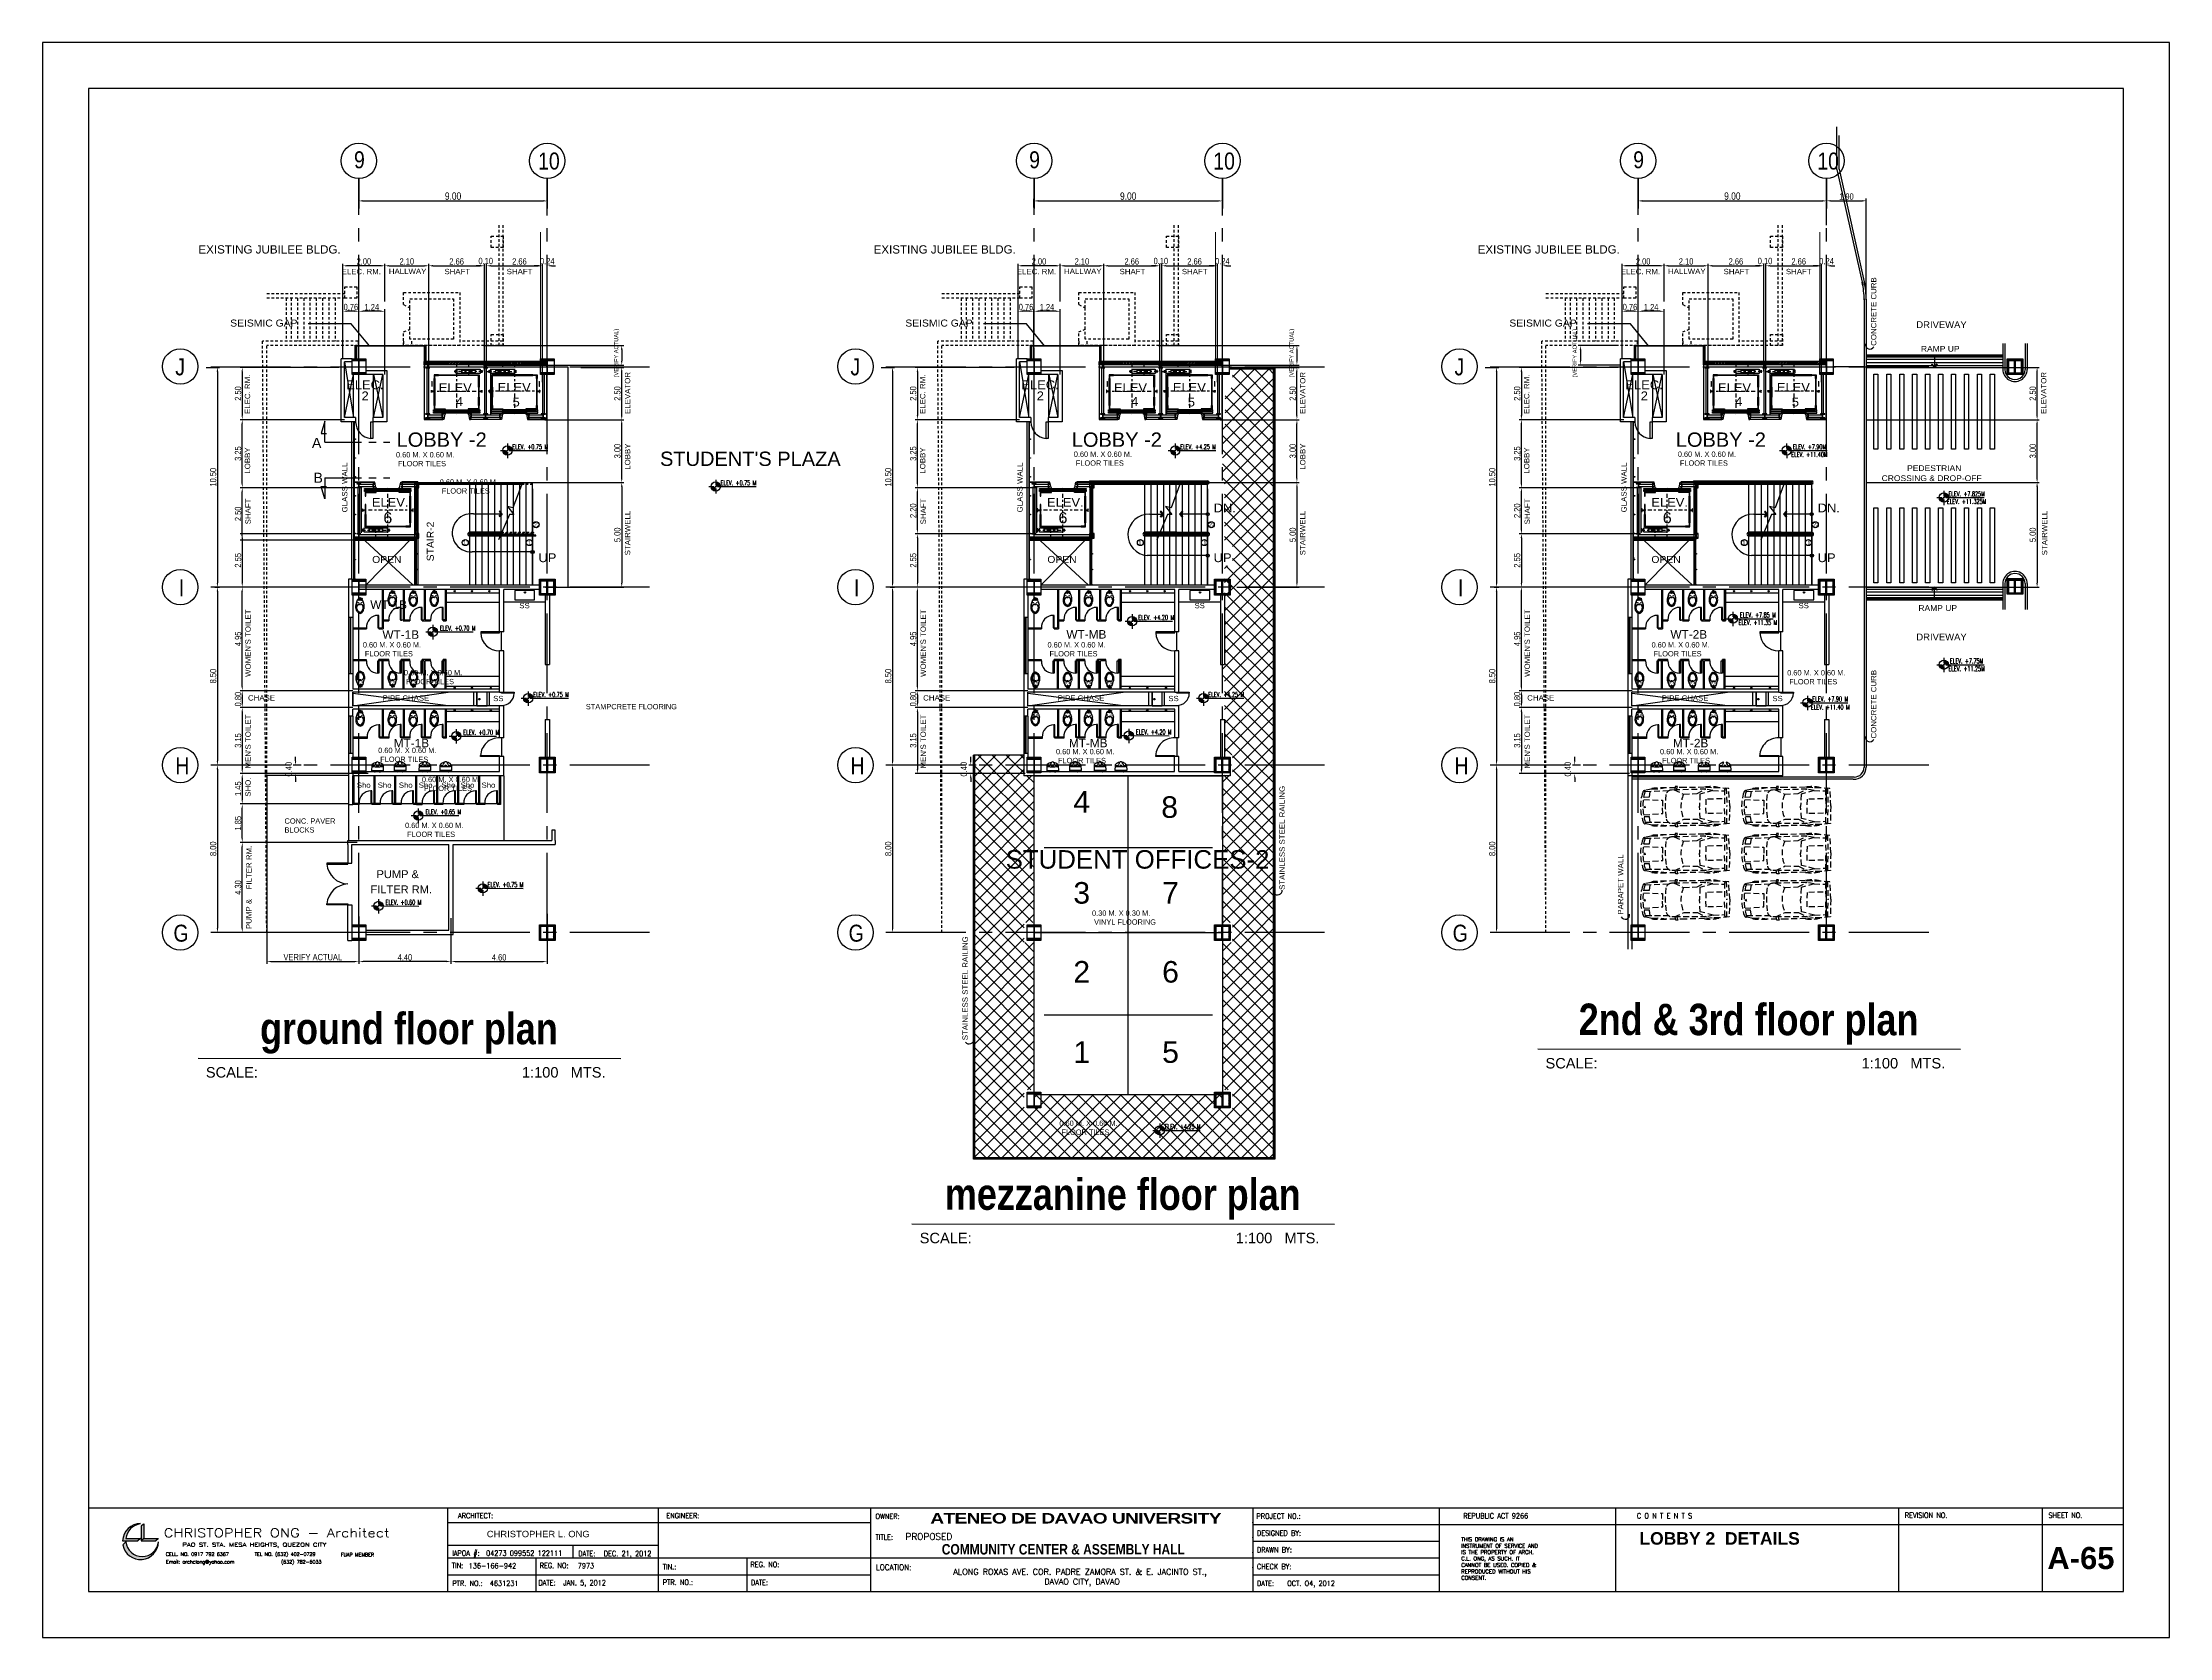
# Model space of a CAD drawing. Header units: millimetres. Extents: x 2148 to 2681, y 758 to 986.
# Drawn here: x 2275.1 to 2376.7, y 833.8 to 910 of the extents above; entities that cross this region are included whole.
import ezdxf
from ezdxf.enums import TextEntityAlignment as Align

# ---------------------------------------------------------------- set-up
doc = ezdxf.new("R2010")
doc.units = ezdxf.units.MM
for name, pattern in [('$0$HIDDEN', [0.375, 0.25, -0.125]), ('ACAD_ISO02W100', [15, 12, -3]), ('CENTER', [2, 1.25, -0.25, 0.25, -0.25]), ('CENTER2', [28.575, 19.05, -3.175, 3.175, -3.175]), ('DASHED', [0.75, 0.5, -0.25]), ('DASHED2', [0.375, 0.25, -0.125]), ('HIDDEN', [0.375, 0.25, -0.125]), ('PHANTOMX2', [5, 2.5, -0.5, 0.5, -0.5, 0.5, -0.5])]:
    doc.linetypes.add(name, pattern=pattern)
for name, color, linetype in [('0.1', 193, 'Continuous'), ('0.4', 121, 'Continuous'), ('4', 4, 'Continuous'), ('4CO', 4, 'Continuous'), ('A-Hatch', 253, 'Continuous'), ('A-Mullion', 2, 'Continuous'), ('A-Stairs', 1, 'Continuous'), ('A-Wall', 4, 'Continuous'), ('A-Wall-RC', 6, 'Continuous'), ('A-wdw-glaz', 2, 'Continuous'), ('ar elev', 2, 'Continuous'), ('at_Entity', 7, 'Continuous'), ('cladding', 2, 'Continuous'), ('COL-EX', 2, 'Continuous'), ('COL-IN', 2, 'Continuous'), ('contrucion line05', 86, 'Continuous'), ('D', 1, 'Continuous'), ('DIM', 20, 'Continuous'), ('DR', 7, 'Continuous'), ('ELAYOUT', 4, 'Continuous'), ('FIXTURE', 1, 'Continuous'), ('grid', 241, 'PHANTOMX2'), ('hacht', 8, 'Continuous'), ('HATCH', 8, 'Continuous'), ('Layer1', 5, 'Continuous'), ('p-boarder', 2, 'Continuous'), ('QUOTE', 2, 'Continuous'), ('S_GRID LINES', 252, 'Continuous'), ('TEXT', 6, 'Continuous'), ('TITLE', 3, 'Continuous'), ('TXT1', 2, 'Continuous'), ('wall', 4, 'Continuous')]:
    doc.layers.add(name, color=color, linetype=linetype)
doc.styles.add('100', font='SIMPLEX.shx', dxfattribs={"height": 0.25})
doc.styles.add('ARIAL', font='arial.ttf')
doc.styles.add('ARIALNW', font='ARIALN.TTF')
doc.styles.add('MMTX$0$ESMX$0$X-OPTA1D', font='x-opta1d')
doc.styles.add('ROMANT', font='romant__.ttf')
doc.styles.add('SANSSERIFBOLD', font='SASB____.pfb', dxfattribs={"height": 0.6})
doc.styles.add('SMOOTHER', font='simplex_.ttf')
doc.styles.add('SWISS', font='swissl.ttf')
doc.dimstyles.new('DIM 100', dxfattribs={"dimtxt": 0.2, "dimasz": 0.2, "dimexe": 0.1, "dimexo": 0, "dimgap": 0.05, "dimtad": 1, "dimzin": 0, "dimdsep": 46, "dimtxsty": 'ARIALNW', "dimcen": 0.09, "dimclrd": 6, "dimclre": 6, "dimclrt": 13, "dimadec": 0, "dimazin": 0, "dimtfac": 1, "dimtofl": 0, "dimtmove": 2, "dimatfit": 3, "dimfxl": 1, "dimtolj": 1, "dimtzin": 0, "dimarcsym": 0})
pattern_1 = [(45, (32.251856, 3e-13), (-0.01683798023, 0.01683798023), []), (45, (32.268694, 3e-13), (-0.01683798023, 0.01683798023), [0, -0.0238125])]
pattern_2 = [(45, (-2.8079, 3e-13), (-0.336759605, 0.336759605), []), (135, (-2.8079, 3e-13), (-0.336759605, -0.336759605), [])]
pattern_3 = [(45, (32.251856, 3e-13), (-0.03367596045, 0.03367596045), []), (45, (32.274306, 3e-13), (-0.03367596045, 0.03367596045), [])]
pattern_4 = [(45, (32.25693, -8), (-0.0336759605, 0.0336759605), []), (45, (32.279383, -8), (-0.0336759605, 0.0336759605), [])]
pattern_5 = [(45, (61.105554, 3e-13), (-0.03367596045, 0.03367596045), []), (45, (61.128005, 3e-13), (-0.03367596045, 0.03367596045), [])]
pattern_6 = [(45, (-2362.73738, -1026.385114), (-0.0359210245, 0.0359210245), [])]
pattern_7 = [(45, (-2330.485525, -1026.385114), (-0.0359210245, 0.0359210245), [])]
pattern_8 = [(45, (-2301.631827, -1026.385114), (-0.0359210245, 0.0359210245), [])]

msp = doc.modelspace()

# ---------------------------------------------------------------- texts
at = {"color": 2, "style": 'MMTX$0$ESMX$0$X-OPTA1D', "width": 1.1}
for s, p in [('ELEC. RM.', (2289.3374553, 898.9703071, 0)), ('HALLWAY', (2291.5923183, 898.9824061, 0)), ('SHAFT', (2294.2461492, 898.9703071, 0)), ('SHAFT', (2297.2207448, 898.9703071, 0)), ('ELEC. RM.', (2321.5893112, 898.9703071, 0)), ('HALLWAY', (2323.8441742, 898.9824061, 0)), ('SHAFT', (2326.4980051, 898.9703071, 0)), ('SHAFT', (2329.4726006, 898.9703071, 0)), ('ELEC. RM.', (2350.4430093, 898.9703071, 0)), ('HALLWAY', (2352.6978723, 898.9824061, 0)), ('SHAFT', (2355.3517032, 898.9703071, 0)), ('SHAFT', (2358.3262988, 898.9703071, 0)), ('CHASE', (2284.8636839, 878.6013587, 0)), ('CHASE', (2317.1155397, 878.6013587, 0)), ('CHASE', (2345.9692379, 878.6013587, 0))]:
    msp.add_text(s, height=0.25536, dxfattribs=at).set_placement(p)
for s, height, p in [('CONCRETE CURB', 0.25536, (2362.6487201, 895.5466007, 0)), ('ELEC. RM.', 0.25536, (2284.9676583, 892.2935173, 0)), ('ELEVATOR', 0.25536, (2303.1222746, 892.2935173, 0)), ('ELEC. RM.', 0.25536, (2317.2195141, 892.2935173, 0)), ('ELEVATOR', 0.25536, (2335.3741304, 892.2935173, 0)), ('ELEC. RM.', 0.25536, (2346.0732122, 892.2935173, 0)), ('ELEVATOR', 0.25536, (2370.7707291, 892.2935173, 0)), (' LOBBY', 0.25536, (2284.9676583, 889.3355819, 0)), (' LOBBY', 0.25536, (2303.1222746, 889.5222657, 0)), (' LOBBY', 0.25536, (2317.2195141, 889.3355819, 0)), (' LOBBY', 0.25536, (2335.3741304, 889.5222657, 0)), (' LOBBY', 0.25536, (2346.0732122, 889.3355819, 0)), ('GLASS WALL', 0.25536, (2289.6127037, 887.5917699, 0)), ('GLASS WALL', 0.25536, (2321.8645595, 887.5917699, 0)), ('GLASS WALL', 0.25536, (2350.7182576, 887.5917699, 0)), ('SHAFT', 0.25536, (2284.993313, 887.0189548, 0)), ('SHAFT', 0.25536, (2317.2451689, 887.0189548, 0)), ('SHAFT', 0.25536, (2346.098867, 887.0189548, 0)), ('STAIR-2', 0.336, (2293.7397456, 885.2538286, 0)), ('STAIRWELL', 0.25536, (2303.1222746, 885.5390094, 0)), ('STAIRWELL', 0.25536, (2335.3741304, 885.5390094, 0)), ('STAIRWELL', 0.25536, (2370.8118107, 885.5390094, 0)), ("WOMEN'S TOILET", 0.25536, (2284.993313, 879.7310429, 0)), ("WOMEN'S TOILET", 0.25536, (2317.2451689, 879.7310429, 0)), ("WOMEN'S TOILET", 0.25536, (2346.098867, 879.7310429, 0)), ('CONCRETE CURB', 0.25536, (2362.6487201, 876.78588, 0)), ("MEN'S TOILET", 0.25536, (2284.993313, 875.3531649, 0)), ("MEN'S TOILET", 0.25536, (2317.2451689, 875.3531649, 0)), ("MEN'S TOILET", 0.25536, (2346.098867, 875.3531649, 0)), ('SHO.', 0.25536, (2284.993313, 874.0069499, 0)), ('STAINLESS STEEL RAILING', 0.25536, (2334.389007, 869.5552538, 0)), ('FILTER RM.', 0.25536, (2285.036353, 869.5785609, 0)), ('PARAPET WALL', 0.25536, (2350.5579559, 868.3709869, 0)), ('PUMP &', 0.25536, (2285.0320432, 867.6831577, 0)), ('STAINLESS STEEL RAILING', 0.25536, (2319.2470245, 862.3714278, 0))]:
    msp.add_text(s, height=height, rotation=90, dxfattribs=at).set_placement(p)
at = {"color": 2, "style": 'MMTX$0$ESMX$0$X-OPTA1D', "text_generation_flag": 6, "width": 1.1}
for s, height, p in [('SEISMIC GAP', 0.336, (2284.0139559, 896.4683722, 0)), ('SEISMIC GAP', 0.336, (2316.2658118, 896.4683722, 0)), ('SEISMIC GAP', 0.336, (2345.1195099, 896.4683722, 0)), ('RAMP UP', 0.275625, (2364.7772066, 895.2694198, 0)), ('ELEC.', 0.42, (2289.5545074, 893.476766, 0)), ('2', 0.42, (2290.2878214, 892.9483838, 0)), ('ELEV.', 0.42, (2293.9763582, 893.3365868, 0)), ('4', 0.42, (2294.7940575, 892.6764305, 0)), ('ELEV.', 0.42, (2296.7897672, 893.3556361, 0)), ('5', 0.42, (2297.5037884, 892.6538283, 0)), ('ELEC.', 0.42, (2321.8063633, 893.476766, 0)), ('2', 0.42, (2322.5396772, 892.9483838, 0)), ('ELEV.', 0.42, (2326.2282141, 893.3365868, 0)), ('4', 0.42, (2327.0459133, 892.6764305, 0)), ('ELEV.', 0.42, (2329.041623, 893.3556361, 0)), ('5', 0.42, (2329.7556443, 892.6538283, 0)), ('ELEC.', 0.42, (2350.6600614, 893.476766, 0)), ('2', 0.42, (2351.3933754, 892.9483838, 0)), ('ELEV.', 0.42, (2355.0819122, 893.3365868, 0)), ('4', 0.42, (2355.8996115, 892.6764305, 0)), ('ELEV.', 0.42, (2357.8953212, 893.3556361, 0)), ('5', 0.42, (2358.6093424, 892.6538283, 0)), ('CROSSING & DROP-OFF', 0.275625, (2362.9019457, 889.0859167, 0)), ('PEDESTRIAN ', 0.275625, (2364.1184338, 889.5665012, 0)), ('ELEV.', 0.42, (2290.7807527, 887.8581873, 0)), ('ELEV.', 0.42, (2323.0305077, 887.8581868, 0)), ('DN.', 0.42, (2330.9900947, 887.5944335, 0)), ('ELEV.', 0.42, (2351.8975711, 887.8581869, 0)), ('DN.', 0.42, (2359.8437928, 887.5944335, 0)), ('6', 0.525, (2291.3295911, 887.0708962, 0)), ('6', 0.525, (2323.5793462, 887.0708957, 0)), ('6', 0.525, (2352.4464096, 887.0708958, 0)), ('OPEN', 0.336, (2290.7958629, 885.1748935, 0.0000001)), ('UP', 0.42, (2298.7382388, 885.2144446, 0)), ('OPEN', 0.336, (2323.0477187, 885.1748935, 0.0000001)), ('UP', 0.42, (2330.9900947, 885.2144446, 0)), ('OPEN', 0.336, (2351.9014169, 885.1748935, 0.0000001)), ('UP', 0.42, (2359.8437928, 885.2144446, 0)), ('SS', 0.252, (2297.8257178, 883.0108639, 0)), ('SS', 0.252, (2330.0775737, 883.0108639, 0)), ('SS', 0.252, (2358.9312718, 883.0108639, 0)), ('RAMP UP', 0.275625, (2364.6559599, 882.8834564, 0)), ('PIPE CHASE', 0.252, (2291.2952768, 878.5950741, 0)), ('PIPE CHASE', 0.252, (2323.5471327, 878.5950741, 0)), ('PIPE CHASE', 0.252, (2352.4008308, 878.5950741, 0)), ('SS', 0.252, (2296.5762431, 878.572379, 0)), ('SS', 0.252, (2328.8280989, 878.572379, 0)), ('SS', 0.252, (2357.6817971, 878.572379, 0)), ('Sho', 0.252, (2290.0617388, 874.4319231, 0)), ('Sho', 0.252, (2291.0614323, 874.4319231, 0)), ('Sho', 0.252, (2292.0680933, 874.4319231, 0)), ('Sho', 0.252, (2293.0198163, 874.4319231, 0)), ('Sho', 0.252, (2294.1079174, 874.4319231, 0)), ('Sho', 0.252, (2295.0209699, 874.4319231, 0)), ('Sho', 0.252, (2296.0209699, 874.4319231, 0))]:
    msp.add_text(s, height=height, rotation=180, dxfattribs=at).set_placement(p)
at = {"color": 0, "attachment_point": 1, "style": 'ARIAL'}
for s, insert, char_height, width in [('A', (2287.9198988, 891.1522042), 0.48, 18.953076593), ('B', (2287.9943882, 889.4858592), 0.48, 18.953076593), ('{\\fArial|b0|i0|c204|p34;SCALE:        }          {\\fArial|b0|i0|c204|p34; }                                            {\\fArial|b0|i0|c204|p34;  1:}1{\\fArial|b0|i0|c204|p34;00}   {\\fArial|b0|i0|c204|p34;MTS.}', (2282.8514519, 861.0884879), 0.5, 19.742788118), ('{\\fArial|b0|i0|c204|p34;SCALE:        }          {\\fArial|b0|i0|c204|p34; }                                            {\\fArial|b0|i0|c204|p34;  1:}1{\\fArial|b0|i0|c204|p34;00}   {\\fArial|b0|i0|c204|p34;MTS.}', (2346.844383, 861.5239286), 0.5, 19.742788118), ('{\\fArial|b0|i0|c204|p34;SCALE:        }          {\\fArial|b0|i0|c204|p34; }                                            {\\fArial|b0|i0|c204|p34;  1:}1{\\fArial|b0|i0|c204|p34;00}   {\\fArial|b0|i0|c204|p34;MTS.}', (2316.9504606, 853.1732643), 0.5, 19.742788118)]:
    msp.add_mtext(s, dxfattribs=dict(at, insert=insert, char_height=char_height, width=width))
at = {"color": 2, "char_height": 0.25536, "width": 11.644719696, "attachment_point": 4, "style": 'MMTX$0$ESMX$0$X-OPTA1D'}
for s, insert in [('0.60 M. X 0.60 M.\\P FLOOR TILES', (2291.9336855, 890.1322945, 0)), ('0.60 M. X 0.60 M.\\P FLOOR TILES', (2324.3114182, 890.1571827)), ('0.60 M. X 0.60 M.\\P FLOOR TILES', (2324.3114182, 890.1571827)), ('0.60 M. X 0.60 M.\\P FLOOR TILES', (2353.1651164, 890.1571827)), ('0.60 M. X 0.60 M.\\P FLOOR TILES', (2353.1651164, 890.1571827)), ('0.60 M. X 0.60 M.\\P FLOOR TILES', (2294.0219531, 888.8277769, 0)), ('0.60 M. X 0.60 M.\\P FLOOR TILES', (2290.350213, 881.0489669)), ('0.60 M. X 0.60 M.\\P FLOOR TILES', (2323.0556992, 881.0489669)), ('0.60 M. X 0.60 M.\\P FLOOR TILES', (2323.0556992, 881.0489669)), ('0.60 M. X 0.60 M.\\P FLOOR TILES', (2351.9093974, 881.0489669)), ('0.60 M. X 0.60 M.\\P FLOOR TILES', (2351.9093974, 881.0489669)), ('0.60 M. X 0.60 M.\\P FLOOR TILES', (2292.3126038, 879.7195611, 0)), ('0.60 M. X 0.60 M.\\P FLOOR TILES', (2358.3895854, 879.7139754)), ('STAMPCRETE FLOORING', (2301.0049002, 878.3087813)), ('0.60 M. X 0.60 M.\\P FLOOR TILES', (2291.0828601, 876.0060352, 0)), ('0.60 M. X 0.60 M.\\P FLOOR TILES', (2323.4605928, 875.9464268, 0)), ('0.60 M. X 0.60 M.\\P FLOOR TILES', (2323.4605928, 875.9464268, 0)), ('0.60 M. X 0.60 M.\\P FLOOR TILES', (2352.3142909, 875.9464268, 0)), ('0.60 M. X 0.60 M.\\P FLOOR TILES', (2352.3142909, 875.9464268, 0)), ('0.60 M. X 0.60 M.\\P FLOOR TILES', (2293.1711277, 874.617021, 0)), ('CONC. PAVER \\PBLOCKS', (2286.6104072, 872.6306178)), ('0.60 M. X 0.60 M.\\P FLOOR TILES', (2292.3663246, 872.4229068)), ('0.30 M. X 0.30 M.\\P VINYL FLOORING', (2325.1823077, 868.2303949)), ('0.60 M. X 0.60 M.\\P FLOOR TILES', (2323.623704, 858.1914613)), ('0.60 M. X 0.60 M.\\P FLOOR TILES', (2323.623704, 858.1914613))]:
    msp.add_mtext(s, dxfattribs=dict(at, insert=insert))
at = {"layer": '4CO', "char_height": 1.5, "width": 32.161121986, "attachment_point": 5, "rotation": 359.939194305, "style": 'ROMANT'}
for s, insert in [('{\\fTechnicBold|b1|i0|c2|p2;ground floor plan}', (2292.551597, 862.7023766, 0)), ('{\\fTechnicBold|b1|i0|c2|p2;2nd & 3rd floor plan}', (2356.5445281, 863.1378172, 0)), ('{\\fTechnicBold|b1|i0|c2|p2;mezzanine floor plan}', (2326.6506057, 854.787153, 0))]:
    msp.add_mtext(s, dxfattribs=dict(at, insert=insert))
at = {"layer": '4CO', "insert": (2355.1602403, 838.566786, 0), "char_height": 0.598468095, "width": 23.501105506, "attachment_point": 5, "style": 'ROMANT'}
msp.add_mtext('{\\fArial|b1|i0|c0|p34;LOBBY 2  DETAILS}', dxfattribs=at)
at = {"layer": 'p-boarder', "char_height": 0.231, "width": 11.654519507, "attachment_point": 5, "rotation": 359.951487459, "style": '100'}
for s, insert in [('{\\W0.6;ELEV. +0.75 M}', (2298.3458947, 890.7259252, 0)), ('{\\W0.6;ELEV. +4.25 M}', (2330.2481816, 890.7259252, 0)), ('{\\W0.6;ELEV. +11.40M}', (2359.4514487, 890.3564088, 0)), ('{\\W0.6;ELEV. +7.90M}', (2359.4514487, 890.7259252, 0)), ('{\\W0.6;ELEV. +0.75 M}', (2308.2927032, 889.0003103, 0)), ('{\\W0.6;ELEV. +11.325M}', (2366.9584585, 888.112435, 0)), ('{\\W0.6;ELEV. +7.825M}', (2366.9584585, 888.4766425, 0)), ('{\\W0.6;ELEV. +0.70 M}', (2294.8799419, 882.0625996)), ('{\\W0.6;ELEV. +4.20 M}', (2328.2472293, 882.5709043)), ('{\\W0.6;ELEV. +11.35 M}', (2356.9899059, 882.3299611)), ('{\\W0.6;ELEV. +7.85 M}', (2356.9899059, 882.6890947)), ('{\\W0.6;ELEV. +11.25M}', (2366.9584585, 880.1261523, 0)), ('{\\W0.6;ELEV. +7.75M}', (2366.9584585, 880.4903598, 0)), ('{\\W0.6;ELEV. +0.75 M}', (2299.3403393, 878.8884458, 0)), ('{\\W0.6;ELEV. +4.25 M}', (2331.5921951, 878.8884458, 0)), ('{\\W0.6;ELEV. +11.40 M}', (2360.4458932, 878.2856197, 0)), ('{\\W0.6;ELEV. +7.90 M}', (2360.4458932, 878.6762151, 0)), ('{\\W0.6;ELEV. +0.70 M}', (2296.0059779, 877.0819799, 0)), ('{\\W0.6;ELEV. +4.20 M}', (2328.1295736, 877.1014971)), ('{\\W0.6;ELEV. +0.65 M}', (2294.1918478, 873.2845288, 0)), ('{\\W0.6;ELEV. +0.75 M}', (2297.1649293, 869.8066635, 0)), ('{\\W0.6;ELEV. +0.60 M}', (2292.2893223, 868.9634517)), ('{\\W0.6;ELEV. +4.25 M}', (2329.513039, 858.2426698, 0))]:
    msp.add_mtext(s, dxfattribs=dict(at, insert=insert))
at = {"layer": 'TEXT', "style": 'SWISS'}
for s, height, p in [('EXISTING JUBILEE BLDG.', 0.396, (2282.4969207, 899.9568268, 0)), ('EXISTING JUBILEE BLDG.', 0.396, (2314.7487765, 899.9568268, 0)), ('EXISTING JUBILEE BLDG.', 0.396, (2343.6024746, 899.9568268, 0)), ('4', 1.0296, (2324.2895915, 873.2459195, 0)), ('8', 1.0296, (2328.490021, 872.9979473, 0)), ('STUDENT OFFICES-2', 0.882528847, (2321.0563392, 870.571247, 0)), ('3', 1.0296, (2324.2895915, 868.8983572, 0)), ('7', 1.0296, (2328.5329467, 868.8983572, 0)), ('2', 1.0296, (2324.2895915, 865.1260529, 0)), ('6', 1.0296, (2328.5329467, 865.1260529, 0)), ('1', 1.0296, (2324.2895915, 861.291565, 0)), ('5', 1.0296, (2328.5329467, 861.291565, 0))]:
    msp.add_text(s, height=height, dxfattribs=at).set_placement(p)
at = {"layer": 'TEXT', "style": 'SWISS', "text_generation_flag": 6}
for s, height, p in [('DRIVEWAY', 0.32275341, (2364.5593403, 896.3977096, 0)), ('WT-1B', 0.40344176, (2290.7057569, 882.9823703, 0)), ('WT-1B', 0.40344176, (2291.2847169, 881.5527176, 0)), ('WT-MB', 0.40344176, (2323.9579516, 881.5631152, 0)), ('WT-2B', 0.40344176, (2352.8116498, 881.5631152, 0)), ('DRIVEWAY', 0.32275341, (2364.5593403, 881.4778805, 0)), ('MT-1B', 0.40344176, (2291.8258338, 876.3668472, 0)), ('MT-MB', 0.40344176, (2324.0776897, 876.3668472, 0)), ('MT-2B', 0.40344176, (2352.9313878, 876.3668472, 0)), ('FILTER RM.', 0.37822665, (2290.7184819, 869.3918538, 0)), ('PUMP &', 0.37822665, (2291.00498, 870.1178825, 0))]:
    msp.add_text(s, height=height, rotation=180, dxfattribs=at).set_placement(p)
at = {"layer": 'TEXT', "style": 'SWISS'}
for s, height, p in [('LOBBY -2', 0.68445904, (2291.9635617, 890.7245355, 0)), ('LOBBY -2', 0.68445904, (2324.2154175, 890.7245355, 0)), ('LOBBY -2', 0.68445904, (2353.0691156, 890.7245355, 0)), ("STUDENT'S PLAZA", 0.684459038, (2304.5460192, 889.8108036, 0))]:
    msp.add_text(s, height=height, rotation=359.989710853, dxfattribs=at).set_placement(p)
at = {"layer": 'TEXT', "color": 11, "style": 'SANSSERIFBOLD'}
msp.add_text('A-65', height=1.05827754, dxfattribs=at).set_placement((2372.4202196, 837.6342976, 0), align=Align.MIDDLE)
at = {"layer": 'TEXT', "attachment_point": 1, "style": 'ARIALNW'}
for s, insert, char_height, width in [('9', (2289.9284591, 904.8418296, 0), 0.81, 5.094635714), ('10', (2298.7230838, 904.7822394, 0), 0.81, 5.094635714), ('9', (2322.180315, 904.8418296, 0), 0.81, 5.094635714), ('10', (2330.9749397, 904.7822394, 0), 0.81, 5.094635714), ('9', (2351.0340131, 904.8418296, 0), 0.81, 5.094635714), ('10', (2359.8286378, 904.7822394, 0), 0.81, 5.094635714), ('J', (2281.3929628, 894.949114, 0), 0.81, 5.094635714), ('J', (2313.6448186, 894.949114, 0), 0.81, 5.094635714), ('J', (2342.4985167, 894.949114, 0), 0.81, 5.094635714), ('22', (2298.5174807, 887.0961504, 0), 0.1852389, 1.165092241), ('22', (2330.7693366, 887.0961504, 0), 0.1852389, 1.165092241), ('22', (2359.6230347, 887.0961504, 0), 0.1852389, 1.165092241), ('11', (2295.1461004, 886.2484924, 0), 0.189, 1.188748333), ('1', (2298.2516979, 886.2484924, 0), 0.189, 1.188748333), ('11', (2327.3979562, 886.2484924, 0), 0.189, 1.188748333), ('1', (2330.5035537, 886.2484924, 0), 0.189, 1.188748333), ('11', (2356.2516544, 886.2484924, 0), 0.189, 1.188748333), ('1', (2359.3572518, 886.2484924, 0), 0.189, 1.188748333), ('I', (2281.5584887, 884.3942147, 0), 0.81, 5.094635714), ('I', (2313.8103446, 884.3942147, 0), 0.81, 5.094635714), ('I', (2342.6640427, 884.3942147, 0), 0.81, 5.094635714), ('H', (2281.3923349, 875.8922014, 0), 0.81, 5.094635714), ('H', (2313.6441907, 875.8922014, 0), 0.81, 5.094635714), ('H', (2342.4978888, 875.8922014, 0), 0.81, 5.094635714), ('G', (2281.3040258, 867.8922014, 0), 0.81, 5.094635714), ('G', (2313.5558817, 867.8922014, 0), 0.81, 5.094635714), ('G', (2342.4095798, 867.8922014, 0), 0.81, 5.094635714)]:
    msp.add_mtext(s, dxfattribs=dict(at, insert=insert, char_height=char_height, width=width))

# ---------------------------------------------------------------- blocks, each defined once
blk = doc.blocks.new('BOWL')
at = {"layer": 'DR', "color": 7, "linetype": 'Continuous'}
for p, q in [((-75570.291, -368.114), (-75570.431, -368.074)), ((-75570.431, -368.074), (-75570.291, -368.114)), ((-75570.291, -368.114), (-75570.199, -368.141)), ((-75570.199, -368.141), (-75570.178, -368.158)), ((-75570.178, -368.158), (-75570.178, -368.356)), ((-75570.178, -368.356), (-75570.178, -368.158)), ((-75570.291, -368.4), (-75570.431, -368.44)), ((-75570.291, -368.4), (-75570.431, -368.44)), ((-75570.291, -368.4), (-75570.199, -368.373)), ((-75570.199, -368.373), (-75570.178, -368.356))]:
    blk.add_line(p, q, dxfattribs=at)
at = {"layer": 'DR', "color": 8, "linetype": 'Continuous'}
for p, q in [((-75570.132, -368.209), (-75570.178, -368.209)), ((-75570.132, -368.292), (-75570.178, -368.292))]:
    blk.add_line(p, q, dxfattribs=at)
at = {"layer": 'DR', "color": 7, "linetype": 'Continuous'}
for points in [[(-75570.833, -368.257, -0.190094), (-75570.805, -368.179, -0.160718), (-75570.625, -368.072, -0.104398), (-75570.431, -368.074, -0.104398)], [(-75570.833, -368.257, 0.190094), (-75570.805, -368.335, 0.160718), (-75570.625, -368.442, 0.104398), (-75570.431, -368.44, 0.104398)]]:
    blk.add_lwpolyline(points, format="xyb", dxfattribs=at)
at = {"layer": 'DR', "color": 8, "linetype": 'Continuous'}
for points in [[(-75570.778, -368.256, -0.187036), (-75570.752, -368.192, -0.115027), (-75570.636, -368.123, -0.170967), (-75570.493, -368.118, -0.209642), (-75570.413, -368.185, -0.096036), (-75570.4, -368.257)], [(-75570.778, -368.258, 0.187036), (-75570.752, -368.322, 0.115027), (-75570.636, -368.391, 0.170967), (-75570.493, -368.396, 0.209642), (-75570.413, -368.329, 0.096036), (-75570.4, -368.257)]]:
    blk.add_lwpolyline(points, format="xyb", dxfattribs=at)
at = {"layer": 'DR', "color": 7, "linetype": 'Continuous'}
blk.add_lwpolyline([(-75570.141, -368.292), (-75570.128, -368.292), (-75570.128, -368.35), (-75570.141, -368.35)], close=True, dxfattribs=at)
at = {"layer": 'DR', "color": 8, "linetype": 'Continuous'}
for centre, radius in [((-75570.338, -368.181), 0.00745), ((-75570.226, -368.173), 0.00745), ((-75570.224, -368.254), 0.00745), ((-75570.132, -368.25), 0.035), ((-75570.338, -368.333), 0.00745), ((-75570.227, -368.333), 0.00745)]:
    blk.add_circle(centre, radius, dxfattribs=at)
at = {"layer": 'DR', "color": 7, "linetype": 'Continuous'}
blk.add_circle((-75570.132, -368.25), 0.0417, dxfattribs=at)
for centre, radius, start, end in [((-75570.719, -368.253), 0.113, 138.42485, 182.23872), ((-75570.719, -368.261), 0.113, 177.76128, 221.57515), ((-75570.534, -368.531), 0.469, 77.27999, 101.1199), ((-75570.553, -368.115), 0.335, 221.32307, 257.58753), ((-75570.534, -367.983), 0.469, 258.8801, 282.72001)]:
    blk.add_arc(centre, radius, start, end, dxfattribs=at)
at = {"layer": 'DR', "color": 8, "linetype": 'Continuous'}
for centre, radius, start, end in [((-75570.682, -368.258), 0.096, 129.08706, 179.20396), ((-75570.682, -368.256), 0.096, 180.79604, 230.91294), ((-75570.53, -368.243), 0.131, 26.21246, 73.57309), ((-75570.47, -368.257), 0.0422, 318.92901, 41.07099), ((-75570.591, -368.255), 0.191, 359.41762, 21.36016), ((-75570.591, -368.259), 0.191, 338.63984, 0.58238), ((-75570.546, -368.108), 0.297, 228.44605, 252.34043), ((-75570.557, -368.192), 0.214, 248.44442, 287.25199), ((-75570.53, -368.271), 0.131, 286.42691, 333.78754)]:
    blk.add_arc(centre, radius, start, end, dxfattribs=at)
blk = doc.blocks.new('*D2439')
at = {"layer": 'Defpoints', "color": 0, "linetype": 'ByBlock', "ltscale": 0.5, "transparency": 16777216}
for p in [(2299.16, 902.47), (2290.16, 902.15), (2299.16, 901.77)]:
    blk.add_point(p, dxfattribs=at)
at = {"layer": 'ELAYOUT', "color": 6, "linetype": 'ByBlock', "lineweight": -2, "ltscale": 0.5, "transparency": 16777216}
for p, q in [((2290.16, 902.15), (2290.16, 902.57)), ((2290.36, 902.47), (2298.96, 902.47)), ((2299.16, 901.77), (2299.16, 902.57))]:
    blk.add_line(p, q, dxfattribs=at)
at = {"layer": 'ELAYOUT', "color": 6, "linetype": 'ByBlock', "ltscale": 0.5, "transparency": 16777216}
for points in [[(2290.36, 902.51), (2290.36, 902.44), (2290.16, 902.47)], [(2298.96, 902.51), (2298.96, 902.44), (2299.16, 902.47)]]:
    blk.add_solid(points, dxfattribs=at)
at = {"layer": 'ELAYOUT', "color": 13, "linetype": 'ByBlock', "ltscale": 0.5, "transparency": 16777216, "insert": (2294.66, 902.7), "char_height": 0.35, "attachment_point": 5, "style": 'ARIALNW'}
blk.add_mtext('\\A1;9.00', dxfattribs=at)
blk = doc.blocks.new('A$C1DB67A09')
at = {"layer": 'TXT1'}
h = blk.add_hatch(color=256, dxfattribs=at)
h.paths.add_polyline_path([(11.97, -78.06), (11.97, -78.04, 0.40452), (11.11, -78.87), (11.85, -78.87), (11.97, -78.75), (11.27, -78.75, -0.356433)])
h.paths.add_polyline_path([(12.13, -78.06, 0.001156), (12.12, -78.06), (12.01, -78.17), (12.01, -78.87), (12.13, -78.75)])
h.paths.add_polyline_path([(12.82, -78.76, 0.001156), (12.82, -78.75), (12.13, -78.75), (12.01, -78.87), (12.71, -78.87)])
h.paths.add_polyline_path([(11.27, -78.91), (11.12, -79.06, 0.908127), (12.82, -78.91), (12.82, -78.91, -0.904132)])
for p in [(74.01, -78.08, 0), (74.01, -78.88, 0), (74.01, -79.68, 0), (74.01, -80.48, 0)]:
    blk.add_point(p)
at = {"layer": 'D', "ltscale": 0.5}
blk.add_line((102.81, -77.28, 0), (102.81, -81.28, 0), dxfattribs=at)
at = {"layer": 'Defpoints', "ltscale": 0.5, "elevation": 0}
blk.add_lwpolyline([(7.29, -83.48), (108.89, -83.48), (108.89, -7.28), (7.29, -7.28)], close=True, dxfattribs=at)
at = {"layer": 'p-boarder', "ltscale": 0.5}
for p, q in [((26.64, -77.28, 0), (26.64, -81.28, 0)), ((26.64, -77.99, 0), (46.84, -77.99, 0)), ((36.7, -77.28, 0), (36.7, -81.28, 0)), ((36.7, -77.28, 0), (36.7, -81.28, 0)), ((46.84, -77.28, 0), (46.84, -81.28, 0)), ((65.1, -77.28, 0), (65.1, -81.28, 0)), ((65.1, -78.08, 0), (106.69, -78.08, 0)), ((74.01, -77.28, 0), (74.01, -81.28, 0)), ((74.01, -77.28, 0), (74.01, -81.28, 0)), ((82.43, -77.28, 0), (82.43, -81.28, 0)), ((95.95, -77.28, 0), (95.95, -81.28, 0)), ((26.64, -79.07, 0), (36.7, -79.07, 0)), ((65.1, -78.88, 0), (74.01, -78.88, 0)), ((26.64, -79.68, 0), (74.01, -79.68, 0)), ((40.93, -79.68, 0), (40.93, -81.28, 0)), ((26.64, -80.48, 0), (46.84, -80.48, 0)), ((65.1, -80.48, 0), (74.01, -80.48, 0))]:
    blk.add_line(p, q, dxfattribs=at)
at = {"layer": 'TXT1'}
for p, q in [((12.12, -78.06, 0), (12.01, -78.17, 0)), ((12.01, -78.17, 0), (12.01, -78.87, 0)), ((12.13, -78.05, 0), (12.13, -78.75, 0)), ((11.11, -78.87, 0), (11.85, -78.87, 0)), ((11.27, -78.91, 0), (11.12, -79.06, 0)), ((11.27, -78.75, 0), (11.97, -78.75, 0)), ((11.97, -78.75, 0), (11.85, -78.87, 0)), ((12.13, -78.75, 0), (12.01, -78.87, 0)), ((12.01, -78.87, 0), (12.71, -78.87, 0)), ((12.13, -78.75, 0), (12.83, -78.75, 0)), ((12.82, -78.76, 0), (12.71, -78.87, 0))]:
    blk.add_line(p, q, dxfattribs=at)
for centre, radius, start, end in [((11.97, -78.9, 0), 0.858, 89.7845, 177.8817), ((12.05, -78.83, 0), 0.78, 95.7645, 174.2355), ((11.97, -78.9, 0), 0.858, 190.5293, 359.503), ((12.05, -78.83, 0), 0.78, 185.7645, 354.2355)]:
    blk.add_arc(centre, radius, start, end, dxfattribs=at)
at = {"layer": 'wall', "color": 16, "linetype": 'ByBlock', "ltscale": 1.5}
blk.add_line((9.49, -77.28, 0), (106.69, -77.28, 0), dxfattribs=at)
at = {"layer": 'wall', "ltscale": 0.5}
for p, q in [((32.63, -79.07, 0), (32.63, -79.68, 0)), ((30.86, -79.68, 0), (30.86, -81.28, 0))]:
    blk.add_line(p, q, dxfattribs=at)
at = {"layer": 'wall', "color": 16, "linetype": 'ByBlock', "ltscale": 1.5, "elevation": 0}
blk.add_lwpolyline([(9.49, -81.28), (106.69, -81.28), (106.69, -9.48), (9.49, -9.48)], close=True, dxfattribs=at)
at = {"layer": 'wall', "linetype": 'ByBlock'}
for p in [(65.1, -77.99, 0), (65.1, -78.7, 0), (65.1, -79.42, 0), (65.1, -80.13, 0)]:
    blk.add_point(p, dxfattribs=at)
at = {"color": 4, "style": 'ROMANT', "width": 1.003484}
blk.add_text('CHRISTOPHER ONG - Architect', height=0.4151, dxfattribs=at).set_placement((13.08, -78.69, 0), (23.87, -78.69, 0), align=Align.FIT)
at = {"color": 3, "style": 'ROMANT'}
for s, height, width, p in [(' PAO ST. STA. MESA HEIGHTS, QUEZON CITY', 0.1827, 1.3, (13.81, -79.14, 0)), ('CELL. NO. 0917 792 6367   ', 0.1661, 1.001604, (13.18, -79.58, 0)), ('Email: archclong@yahoo.com', 0.1661, 1.001604, (13.19, -79.95, 0)), ('TEL NO. (632) 402-0729', 0.1661, 1.001604, (17.42, -79.58, 0)), ('(632) 782-6033', 0.1661, 1.001604, (18.69, -79.95, 0)), ('FUAP MEMBER', 0.1661, 1.001604, (21.54, -79.61, 0))]:
    blk.add_text(s, height=height, dxfattribs=dict(at, width=width)).set_placement(p)
at = {"color": 4, "style": 'MMTX$0$ESMX$0$X-OPTA1D', "width": 1.1}
blk.add_text('CHRISTOPHER L. ONG', height=0.3054, dxfattribs=at).set_placement((30.97, -78.69, 0), align=Align.CENTER)
at = {"layer": '4CO', "attachment_point": 5}
for s, insert, char_height, width, style in [('{\\fTechnicBold|b0|i0|c2|p2;\\W1.6;\\T0.95;ATENEO DE DAVAO UNIVERSITY}', (56.64, -77.79, 0), 0.4983, 18.3325, 'ROMANT'), ('PROPOSED', (49.63, -78.66, 0), 0.313, 6.0702, '100'), ('{\\fTechnicBold|b0|i0|c2|p2;\\H0.91x;COMMUNITY CENTER & ASSEMBLY HALL}', (56.05, -79.27, 0), 0.5476, 16.0476, 'ROMANT')]:
    blk.add_mtext(s, dxfattribs=dict(at, insert=insert, char_height=char_height, width=width, style=style))
at = {"layer": 'TITLE', "style": 'SMOOTHER', "width": 0.9}
for s, height, p in [('ARCHITECT:', 0.253, (27.98, -77.66, 0)), ('ENGINEER:', 0.253, (37.88, -77.66, 0)), ('REPUBLIC ACT 9266', 0.2534, (76.71, -77.67, 0)), ('C O N T E N T S', 0.2534, (84.77, -77.67, 0))]:
    blk.add_text(s, height=height, dxfattribs=at).set_placement(p, align=Align.MIDDLE)
for s, height, p in [('OWNER:', 0.253, (47.08, -77.82, 0)), ('OWNER:', 0.253, (47.08, -77.82, 0)), ('PROJECT NO.:', 0.2534, (65.28, -77.81, 0)), ('REVISION NO.', 0.2534, (96.25, -77.77, 0)), ('SHEET NO.', 0.253, (103.11, -77.77, 0)), ('TITLE:', 0.253, (47.08, -78.81, 0)), ('TITLE:', 0.253, (47.08, -78.81, 0)), ('DESIGNED BY:', 0.2534, (65.3, -78.62, 0)), ('DRAWN BY:', 0.253, (65.3, -79.42, 0)), ('TIN:', 0.253, (26.84, -80.17, 0)), ('IAPOA #:', 0.253, (26.86, -79.58, 0)), ('136-166-942', 0.2534, (27.65, -80.18, 0)), ('04273 099552 122111', 0.2534, (28.48, -79.58, 0)), ('REG. NO:', 0.253, (31.04, -80.17, 0)), ('7973', 0.253, (32.86, -80.18, 0)), ('DATE:', 0.253, (32.88, -79.6, 0)), ('DEC. 21, 2012', 0.2534, (34.1, -79.6, 0)), ('TIN.:  ', 0.253, (36.92, -80.23, 0)), ('REG. NO:', 0.253, (41.11, -80.12, 0)), ('LOCATION: ', 0.282, (47.1, -80.27, 0)), ('CHECK BY:', 0.253, (65.3, -80.22, 0)), ('PTR. NO.:', 0.253, (26.87, -81.02, 0)), ('4631231', 0.253, (28.66, -81.02, 0)), ('DATE:', 0.253, (30.98, -80.99, 0)), ('JAN. 5, 2012', 0.2534, (32.17, -80.99, 0)), ('PTR. NO.: ', 0.253, (36.92, -80.97, 0)), ('DATE:', 0.253, (41.13, -80.98, 0)), ('DATE:', 0.253, (65.3, -81.02, 0)), ('OCT. O4, 2012', 0.2534, (66.75, -81.02, 0))]:
    blk.add_text(s, height=height, dxfattribs=at).set_placement(p)
at = {"layer": 'TITLE', "style": 'SMOOTHER'}
for s, insert, char_height, width, attachment_point in [('THIS DRAWING IS AN INSTRUMENT OF SERVICE AND IS THE PROPERTY OF ARCH. C.L. ONG, AS SUCH. IT CANNOT BE USED. COPIED & REPRODUCED WITHOUT HIS CONSENT.', (75.06, -78.7, 0), 0.184, 4.102, 1), ('ALONG ROXAS AVE. COR. PADRE ZAMORA ST. & E. JACINTO ST.,  DAVAO CITY, DAVAO', (56.95, -80.62, 0), 0.2816, 14.5035, 5)]:
    blk.add_mtext(s, dxfattribs=dict(at, insert=insert, char_height=char_height, width=width, attachment_point=attachment_point))
blk = doc.blocks.new('*D2452')
at = {"layer": 'Defpoints', "color": 0, "transparency": 16777216}
for p in [(2289.4, 897.2), (2289.4, 894.93, 0), (2290.16, 894.93)]:
    blk.add_point(p, dxfattribs=at)
at = {"layer": 'FIXTURE', "color": 6, "lineweight": -2, "transparency": 16777216}
for p, q in [((2289.4, 894.93), (2289.4, 897.3)), ((2289.96, 897.2), (2289.6, 897.2)), ((2290.16, 894.93), (2290.16, 897.3))]:
    blk.add_line(p, q, dxfattribs=at)
at = {"layer": 'FIXTURE', "color": 6, "transparency": 16777216}
for points in [[(2289.6, 897.23), (2289.6, 897.17), (2289.4, 897.2)], [(2289.96, 897.23), (2289.96, 897.17), (2290.16, 897.2)]]:
    blk.add_solid(points, dxfattribs=at)
at = {"layer": 'FIXTURE', "color": 13, "transparency": 16777216, "insert": (2289.78, 897.4), "char_height": 0.3, "attachment_point": 5, "style": 'ARIALNW'}
blk.add_mtext('\\A1;0.76', dxfattribs=at)
blk = doc.blocks.new('*D2453')
at = {"layer": 'Defpoints', "color": 0, "transparency": 16777216}
for p in [(2290.16, 897.2), (2290.16, 896.13, 0), (2291.4, 894.18, 0)]:
    blk.add_point(p, dxfattribs=at)
at = {"layer": 'FIXTURE', "color": 6, "lineweight": -2, "transparency": 16777216}
for p, q in [((2290.16, 896.13), (2290.16, 897.3)), ((2291.2, 897.2), (2290.36, 897.2)), ((2291.4, 894.18), (2291.4, 897.3))]:
    blk.add_line(p, q, dxfattribs=at)
at = {"layer": 'FIXTURE', "color": 6, "transparency": 16777216}
for points in [[(2290.36, 897.23), (2290.36, 897.17), (2290.16, 897.2)], [(2291.2, 897.23), (2291.2, 897.17), (2291.4, 897.2)]]:
    blk.add_solid(points, dxfattribs=at)
at = {"layer": 'FIXTURE', "color": 13, "transparency": 16777216, "insert": (2290.78, 897.4), "char_height": 0.3, "attachment_point": 5, "style": 'ARIALNW'}
blk.add_mtext('\\A1;1.24', dxfattribs=at)
blk = doc.blocks.new('*D2454')
at = {"layer": 'Defpoints', "color": 0, "transparency": 16777216}
for p in [(2289.21, 894.52, 0), (2284.59, 892.02), (2289.47, 892.02)]:
    blk.add_point(p, dxfattribs=at)
at = {"layer": 'FIXTURE', "color": 6, "lineweight": -2, "transparency": 16777216}
for p, q in [((2289.21, 894.52), (2284.49, 894.52)), ((2284.59, 894.32), (2284.59, 892.22)), ((2289.47, 892.02), (2284.49, 892.02))]:
    blk.add_line(p, q, dxfattribs=at)
at = {"layer": 'FIXTURE', "color": 6, "transparency": 16777216}
for points in [[(2284.56, 894.32), (2284.62, 894.32), (2284.59, 894.52)], [(2284.56, 892.22), (2284.62, 892.22), (2284.59, 892.02)]]:
    blk.add_solid(points, dxfattribs=at)
at = {"layer": 'FIXTURE', "color": 13, "transparency": 16777216, "insert": (2284.39, 893.27), "char_height": 0.3, "attachment_point": 5, "rotation": 90, "style": 'ARIALNW'}
blk.add_mtext('\\A1;2.50', dxfattribs=at)
blk = doc.blocks.new('*D2455')
at = {"layer": 'Defpoints', "color": 0, "transparency": 16777216}
for p in [(2299.05, 892.02, 0), (2302.72, 892.02), (2298.41, 889.02, 0)]:
    blk.add_point(p, dxfattribs=at)
at = {"layer": 'FIXTURE', "color": 6, "lineweight": -2, "transparency": 16777216}
for p, q in [((2299.05, 892.02), (2302.82, 892.02)), ((2302.72, 889.22), (2302.72, 891.82)), ((2298.41, 889.02), (2302.82, 889.02))]:
    blk.add_line(p, q, dxfattribs=at)
at = {"layer": 'FIXTURE', "color": 6, "transparency": 16777216}
for points in [[(2302.68, 891.82), (2302.75, 891.82), (2302.72, 892.02)], [(2302.68, 889.22), (2302.75, 889.22), (2302.72, 889.02)]]:
    blk.add_solid(points, dxfattribs=at)
at = {"layer": 'FIXTURE', "color": 13, "transparency": 16777216, "insert": (2302.51, 890.52), "char_height": 0.3, "attachment_point": 5, "rotation": 90, "style": 'ARIALNW'}
blk.add_mtext('\\A1;3.00', dxfattribs=at)
blk = doc.blocks.new('*D2456')
at = {"layer": 'Defpoints', "color": 0, "transparency": 16777216}
for p in [(2284.59, 871.82), (2290.08, 871.82, 0), (2290.57, 867.52, 0)]:
    blk.add_point(p, dxfattribs=at)
at = {"layer": 'FIXTURE', "color": 6, "lineweight": -2, "transparency": 16777216}
for p, q in [((2290.08, 871.82), (2284.49, 871.82)), ((2284.59, 867.72), (2284.59, 871.62)), ((2290.57, 867.52), (2284.49, 867.52))]:
    blk.add_line(p, q, dxfattribs=at)
at = {"layer": 'FIXTURE', "color": 6, "transparency": 16777216}
for points in [[(2284.56, 871.62), (2284.62, 871.62), (2284.59, 871.82)], [(2284.56, 867.72), (2284.62, 867.72), (2284.59, 867.52)]]:
    blk.add_solid(points, dxfattribs=at)
at = {"layer": 'FIXTURE', "color": 13, "transparency": 16777216, "insert": (2284.39, 869.67), "char_height": 0.3, "attachment_point": 5, "rotation": 90, "style": 'ARIALNW'}
blk.add_mtext('\\A1;4.30', dxfattribs=at)
blk = doc.blocks.new('*D2457')
at = {"layer": 'Defpoints', "color": 0, "transparency": 16777216}
for p in [(2284.59, 873.66), (2289.67, 873.66, 0), (2289.71, 871.82)]:
    blk.add_point(p, dxfattribs=at)
at = {"layer": 'FIXTURE', "color": 6, "lineweight": -2, "transparency": 16777216}
for p, q in [((2289.67, 873.66), (2284.49, 873.66)), ((2284.59, 872.02), (2284.59, 873.46)), ((2289.71, 871.82), (2284.49, 871.82))]:
    blk.add_line(p, q, dxfattribs=at)
at = {"layer": 'FIXTURE', "color": 6, "transparency": 16777216}
for points in [[(2284.56, 873.46), (2284.62, 873.46), (2284.59, 873.66)], [(2284.56, 872.02), (2284.62, 872.02), (2284.59, 871.82)]]:
    blk.add_solid(points, dxfattribs=at)
at = {"layer": 'FIXTURE', "color": 13, "transparency": 16777216, "insert": (2284.39, 872.74), "char_height": 0.3, "attachment_point": 5, "rotation": 90, "style": 'ARIALNW'}
blk.add_mtext('\\A1;1.85', dxfattribs=at)
blk = doc.blocks.new('*D2458')
at = {"layer": 'Defpoints', "color": 0, "transparency": 16777216}
for p in [(2296.11, 895.57, 0), (2296.11, 894.63, 0), (2302.72, 894.63)]:
    blk.add_point(p, dxfattribs=at)
at = {"layer": 'FIXTURE', "color": 6, "lineweight": -2, "transparency": 16777216}
for p, q in [((2296.11, 895.57), (2302.82, 895.57)), ((2302.72, 895.37), (2302.72, 894.83)), ((2296.11, 894.63), (2302.82, 894.63))]:
    blk.add_line(p, q, dxfattribs=at)
at = {"layer": 'FIXTURE', "color": 6, "transparency": 16777216}
for points in [[(2302.68, 895.37), (2302.75, 895.37), (2302.72, 895.57)], [(2302.68, 894.83), (2302.75, 894.83), (2302.72, 894.63)]]:
    blk.add_solid(points, dxfattribs=at)
at = {"layer": 'FIXTURE', "color": 13, "transparency": 16777216, "insert": (2302.48, 895.2), "char_height": 0.2, "attachment_point": 5, "rotation": 90, "style": 'ARIALNW'}
blk.add_mtext('\\A1;(VERIFY ACTUAL)', dxfattribs=at)
blk = doc.blocks.new('*D2459')
at = {"layer": 'Defpoints', "color": 0, "transparency": 16777216}
for p in [(2300.76, 894.52, 0), (2302.72, 894.52), (2300.76, 892.02)]:
    blk.add_point(p, dxfattribs=at)
at = {"layer": 'FIXTURE', "color": 6, "lineweight": -2, "transparency": 16777216}
for p, q in [((2300.76, 894.52), (2302.82, 894.52)), ((2302.72, 892.22), (2302.72, 894.32)), ((2300.76, 892.02), (2302.82, 892.02))]:
    blk.add_line(p, q, dxfattribs=at)
at = {"layer": 'FIXTURE', "color": 6, "transparency": 16777216}
for points in [[(2302.68, 894.32), (2302.75, 894.32), (2302.72, 894.52)], [(2302.68, 892.22), (2302.75, 892.22), (2302.72, 892.02)]]:
    blk.add_solid(points, dxfattribs=at)
at = {"layer": 'FIXTURE', "color": 13, "transparency": 16777216, "insert": (2302.51, 893.27), "char_height": 0.3, "attachment_point": 5, "rotation": 90, "style": 'ARIALNW'}
blk.add_mtext('\\A1;2.50', dxfattribs=at)
blk = doc.blocks.new('*D2460')
at = {"layer": 'Defpoints', "color": 0, "transparency": 16777216}
for p in [(2302.33, 889.02), (2299.08, 884.02, 0), (2302.72, 884.02)]:
    blk.add_point(p, dxfattribs=at)
at = {"layer": 'FIXTURE', "color": 6, "lineweight": -2, "transparency": 16777216}
for p, q in [((2302.33, 889.02), (2302.82, 889.02)), ((2302.72, 888.82), (2302.72, 884.22)), ((2299.08, 884.02), (2302.82, 884.02))]:
    blk.add_line(p, q, dxfattribs=at)
at = {"layer": 'FIXTURE', "color": 6, "transparency": 16777216}
for points in [[(2302.68, 888.82), (2302.75, 888.82), (2302.72, 889.02)], [(2302.68, 884.22), (2302.75, 884.22), (2302.72, 884.02)]]:
    blk.add_solid(points, dxfattribs=at)
at = {"layer": 'FIXTURE', "color": 13, "transparency": 16777216, "insert": (2302.51, 886.52), "char_height": 0.3, "attachment_point": 5, "rotation": 90, "style": 'ARIALNW'}
blk.add_mtext('\\A1;5.00', dxfattribs=at)
blk = doc.blocks.new('*D2461')
at = {"layer": 'Defpoints', "color": 0, "transparency": 16777216}
for p in [(2282.86, 894.52, 0), (2283.28, 884.02, 0), (2283.4, 884.02)]:
    blk.add_point(p, dxfattribs=at)
at = {"layer": 'FIXTURE', "color": 6, "lineweight": -2, "transparency": 16777216}
for p, q in [((2282.86, 894.52), (2283.5, 894.52)), ((2283.4, 894.32), (2283.4, 884.22)), ((2283.28, 884.02), (2283.5, 884.02))]:
    blk.add_line(p, q, dxfattribs=at)
at = {"layer": 'FIXTURE', "color": 6, "transparency": 16777216}
for points in [[(2283.37, 894.32), (2283.44, 894.32), (2283.4, 894.52)], [(2283.37, 884.22), (2283.44, 884.22), (2283.4, 884.02)]]:
    blk.add_solid(points, dxfattribs=at)
at = {"layer": 'FIXTURE', "color": 13, "transparency": 16777216, "insert": (2283.2, 889.27), "char_height": 0.3, "attachment_point": 5, "rotation": 90, "style": 'ARIALNW'}
blk.add_mtext('\\A1;10.50', dxfattribs=at)
blk = doc.blocks.new('*D2462')
at = {"layer": 'Defpoints', "color": 0, "transparency": 16777216}
for p in [(2284.59, 888.77), (2290.27, 888.77, 0), (2290.28, 886.27, 0)]:
    blk.add_point(p, dxfattribs=at)
at = {"layer": 'FIXTURE', "color": 6, "lineweight": -2, "transparency": 16777216}
for p, q in [((2290.27, 888.77), (2284.49, 888.77)), ((2284.59, 886.47), (2284.59, 888.57)), ((2290.28, 886.27), (2284.49, 886.27))]:
    blk.add_line(p, q, dxfattribs=at)
at = {"layer": 'FIXTURE', "color": 6, "transparency": 16777216}
for points in [[(2284.56, 888.57), (2284.62, 888.57), (2284.59, 888.77)], [(2284.56, 886.47), (2284.62, 886.47), (2284.59, 886.27)]]:
    blk.add_solid(points, dxfattribs=at)
at = {"layer": 'FIXTURE', "color": 13, "transparency": 16777216, "insert": (2284.39, 887.52), "char_height": 0.3, "attachment_point": 5, "rotation": 90, "style": 'ARIALNW'}
blk.add_mtext('\\A1;2.50', dxfattribs=at)
blk = doc.blocks.new('*D2467')
at = {"layer": 'Defpoints', "color": 0, "transparency": 16777216}
for p in [(2289.83, 886.57), (2284.59, 884.02), (2289.67, 884.02, 0)]:
    blk.add_point(p, dxfattribs=at)
at = {"layer": 'FIXTURE', "color": 6, "lineweight": -2, "transparency": 16777216}
for p, q in [((2289.83, 886.57), (2284.49, 886.57)), ((2284.59, 886.37), (2284.59, 884.22)), ((2289.67, 884.02), (2284.49, 884.02))]:
    blk.add_line(p, q, dxfattribs=at)
at = {"layer": 'FIXTURE', "color": 6, "transparency": 16777216}
for points in [[(2284.56, 886.37), (2284.62, 886.37), (2284.59, 886.57)], [(2284.56, 884.22), (2284.62, 884.22), (2284.59, 884.02)]]:
    blk.add_solid(points, dxfattribs=at)
at = {"layer": 'FIXTURE', "color": 13, "transparency": 16777216, "insert": (2284.39, 885.3), "char_height": 0.3, "attachment_point": 5, "rotation": 90, "style": 'ARIALNW'}
blk.add_mtext('\\A1;2.55', dxfattribs=at)
blk = doc.blocks.new('*D2468')
at = {"layer": 'Defpoints', "color": 0, "transparency": 16777216}
for p in [(2284.59, 892.02), (2285.15, 892.02), (2285.15, 888.77)]:
    blk.add_point(p, dxfattribs=at)
at = {"layer": 'FIXTURE', "color": 6, "lineweight": -2, "transparency": 16777216}
for p, q in [((2285.15, 892.02), (2284.49, 892.02)), ((2284.59, 888.97), (2284.59, 891.82)), ((2285.15, 888.77), (2284.49, 888.77))]:
    blk.add_line(p, q, dxfattribs=at)
at = {"layer": 'FIXTURE', "color": 6, "transparency": 16777216}
for points in [[(2284.56, 891.82), (2284.62, 891.82), (2284.59, 892.02)], [(2284.56, 888.97), (2284.62, 888.97), (2284.59, 888.77)]]:
    blk.add_solid(points, dxfattribs=at)
at = {"layer": 'FIXTURE', "color": 13, "transparency": 16777216, "insert": (2284.39, 890.4), "char_height": 0.3, "attachment_point": 5, "rotation": 90, "style": 'ARIALNW'}
blk.add_mtext('\\A1;3.25', dxfattribs=at)
blk = doc.blocks.new('*D2469')
at = {"layer": 'Defpoints', "color": 0, "transparency": 16777216}
for p in [(2290.6, 875.11, 0), (2284.59, 873.66), (2289.67, 873.66, 0)]:
    blk.add_point(p, dxfattribs=at)
at = {"layer": 'FIXTURE', "color": 6, "lineweight": -2, "transparency": 16777216}
for p, q in [((2290.6, 875.11), (2284.49, 875.11)), ((2284.59, 874.91), (2284.59, 873.86)), ((2289.67, 873.66), (2284.49, 873.66))]:
    blk.add_line(p, q, dxfattribs=at)
at = {"layer": 'FIXTURE', "color": 6, "transparency": 16777216}
for points in [[(2284.56, 874.91), (2284.62, 874.91), (2284.59, 875.11)], [(2284.56, 873.86), (2284.62, 873.86), (2284.59, 873.66)]]:
    blk.add_solid(points, dxfattribs=at)
at = {"layer": 'FIXTURE', "color": 13, "transparency": 16777216, "insert": (2284.39, 874.39), "char_height": 0.3, "attachment_point": 5, "rotation": 90, "style": 'ARIALNW'}
blk.add_mtext('\\A1;1.45', dxfattribs=at)
blk = doc.blocks.new('*D2470')
at = {"layer": 'Defpoints', "color": 0, "transparency": 16777216}
for p in [(2283.4, 884.02, 0), (2283.4, 875.52), (2283.5, 875.52, 0)]:
    blk.add_point(p, dxfattribs=at)
at = {"layer": 'FIXTURE', "color": 6, "lineweight": -2, "transparency": 16777216}
for p, q in [((2283.4, 884.02), (2283.5, 884.02)), ((2283.4, 883.82), (2283.4, 875.72)), ((2283.5, 875.52), (2283.3, 875.52))]:
    blk.add_line(p, q, dxfattribs=at)
at = {"layer": 'FIXTURE', "color": 6, "transparency": 16777216}
for points in [[(2283.37, 883.82), (2283.44, 883.82), (2283.4, 884.02)], [(2283.37, 875.72), (2283.44, 875.72), (2283.4, 875.52)]]:
    blk.add_solid(points, dxfattribs=at)
at = {"layer": 'FIXTURE', "color": 13, "transparency": 16777216, "insert": (2283.2, 879.77), "char_height": 0.3, "attachment_point": 5, "rotation": 90, "style": 'ARIALNW'}
blk.add_mtext('\\A1;8.50', dxfattribs=at)
blk = doc.blocks.new('*D2471')
at = {"layer": 'Defpoints', "color": 0, "transparency": 16777216}
for p in [(2284.56, 875.52, 0), (2283.4, 867.52), (2284.56, 867.52, 0)]:
    blk.add_point(p, dxfattribs=at)
at = {"layer": 'FIXTURE', "color": 6, "lineweight": -2, "transparency": 16777216}
for p, q in [((2284.56, 875.52), (2283.3, 875.52)), ((2283.4, 875.32), (2283.4, 867.72)), ((2284.56, 867.52), (2283.3, 867.52))]:
    blk.add_line(p, q, dxfattribs=at)
at = {"layer": 'FIXTURE', "color": 6, "transparency": 16777216}
for points in [[(2283.37, 875.32), (2283.44, 875.32), (2283.4, 875.52)], [(2283.37, 867.72), (2283.44, 867.72), (2283.4, 867.52)]]:
    blk.add_solid(points, dxfattribs=at)
at = {"layer": 'FIXTURE', "color": 13, "transparency": 16777216, "insert": (2283.2, 871.52), "char_height": 0.3, "attachment_point": 5, "rotation": 90, "style": 'ARIALNW'}
blk.add_mtext('\\A1;8.00', dxfattribs=at)
blk = doc.blocks.new('*D2472')
at = {"layer": 'Defpoints', "color": 0, "transparency": 16777216}
for p in [(2290.16, 868.29, 0), (2294.56, 868.21, 0), (2290.16, 866.13)]:
    blk.add_point(p, dxfattribs=at)
at = {"layer": 'FIXTURE', "color": 6, "lineweight": -2, "transparency": 16777216}
for p, q in [((2290.16, 868.29), (2290.16, 866.03)), ((2294.56, 868.21), (2294.56, 866.03)), ((2294.36, 866.13), (2290.36, 866.13))]:
    blk.add_line(p, q, dxfattribs=at)
at = {"layer": 'FIXTURE', "color": 6, "transparency": 16777216}
for points in [[(2290.36, 866.16), (2290.36, 866.1), (2290.16, 866.13)], [(2294.36, 866.16), (2294.36, 866.1), (2294.56, 866.13)]]:
    blk.add_solid(points, dxfattribs=at)
at = {"layer": 'FIXTURE', "color": 13, "transparency": 16777216, "insert": (2292.36, 866.33), "char_height": 0.3, "attachment_point": 5, "style": 'ARIALNW'}
blk.add_mtext('\\A1;4.40', dxfattribs=at)
blk = doc.blocks.new('*D2473')
at = {"layer": 'Defpoints', "color": 0, "transparency": 16777216}
for p in [(2299.16, 868.41, 0), (2294.56, 866.91), (2299.16, 866.13)]:
    blk.add_point(p, dxfattribs=at)
at = {"layer": 'FIXTURE', "color": 6, "lineweight": -2, "transparency": 16777216}
for p, q in [((2299.16, 868.41), (2299.16, 866.03)), ((2294.56, 866.91), (2294.56, 866.03)), ((2294.76, 866.13), (2298.96, 866.13))]:
    blk.add_line(p, q, dxfattribs=at)
at = {"layer": 'FIXTURE', "color": 6, "transparency": 16777216}
for points in [[(2294.76, 866.16), (2294.76, 866.1), (2294.56, 866.13)], [(2298.96, 866.16), (2298.96, 866.1), (2299.16, 866.13)]]:
    blk.add_solid(points, dxfattribs=at)
at = {"layer": 'FIXTURE', "color": 13, "transparency": 16777216, "insert": (2296.86, 866.33), "char_height": 0.3, "attachment_point": 5, "style": 'ARIALNW'}
blk.add_mtext('\\A1;4.60', dxfattribs=at)
blk = doc.blocks.new('*D2474')
at = {"layer": 'Defpoints', "color": 0, "transparency": 16777216}
for p in [(2284.59, 884.02), (2289.11, 884.02, 0), (2289.87, 879.07, 0)]:
    blk.add_point(p, dxfattribs=at)
at = {"layer": 'FIXTURE', "color": 6, "lineweight": -2, "transparency": 16777216}
for p, q in [((2289.11, 884.02), (2284.49, 884.02)), ((2284.59, 879.27), (2284.59, 883.82)), ((2289.87, 879.07), (2284.49, 879.07))]:
    blk.add_line(p, q, dxfattribs=at)
at = {"layer": 'FIXTURE', "color": 6, "transparency": 16777216}
for points in [[(2284.56, 883.82), (2284.62, 883.82), (2284.59, 884.02)], [(2284.56, 879.27), (2284.62, 879.27), (2284.59, 879.07)]]:
    blk.add_solid(points, dxfattribs=at)
at = {"layer": 'FIXTURE', "color": 13, "transparency": 16777216, "insert": (2284.39, 881.55), "char_height": 0.3, "attachment_point": 5, "rotation": 90, "style": 'ARIALNW'}
blk.add_mtext('\\A1;4.95', dxfattribs=at)
blk = doc.blocks.new('*D2463')
at = {"layer": 'Defpoints', "color": 0, "transparency": 16777216}
for p in [(2289.56, 879.07), (2284.59, 878.27), (2289.87, 878.27, 0)]:
    blk.add_point(p, dxfattribs=at)
at = {"layer": 'FIXTURE', "color": 6, "lineweight": -2, "transparency": 16777216}
for p, q in [((2289.56, 879.07), (2284.49, 879.07)), ((2284.59, 878.87), (2284.59, 878.47)), ((2289.87, 878.27), (2284.49, 878.27))]:
    blk.add_line(p, q, dxfattribs=at)
at = {"layer": 'FIXTURE', "color": 6, "transparency": 16777216}
for points in [[(2284.56, 878.87), (2284.62, 878.87), (2284.59, 879.07)], [(2284.56, 878.47), (2284.62, 878.47), (2284.59, 878.27)]]:
    blk.add_solid(points, dxfattribs=at)
at = {"layer": 'FIXTURE', "color": 13, "transparency": 16777216, "insert": (2284.39, 878.67), "char_height": 0.3, "attachment_point": 5, "rotation": 90, "style": 'ARIALNW'}
blk.add_mtext('\\A1;0.80', dxfattribs=at)
blk = doc.blocks.new('*D2464')
at = {"layer": 'Defpoints', "color": 0, "transparency": 16777216}
for p in [(2289.87, 878.27), (2284.59, 875.11), (2289.74, 875.11)]:
    blk.add_point(p, dxfattribs=at)
at = {"layer": 'FIXTURE', "color": 6, "lineweight": -2, "transparency": 16777216}
for p, q in [((2289.87, 878.27), (2284.49, 878.27)), ((2284.59, 878.07), (2284.59, 875.31)), ((2289.74, 875.11), (2284.49, 875.11))]:
    blk.add_line(p, q, dxfattribs=at)
at = {"layer": 'FIXTURE', "color": 6, "transparency": 16777216}
for points in [[(2284.56, 878.07), (2284.62, 878.07), (2284.59, 878.27)], [(2284.56, 875.31), (2284.62, 875.31), (2284.59, 875.11)]]:
    blk.add_solid(points, dxfattribs=at)
at = {"layer": 'FIXTURE', "color": 13, "transparency": 16777216, "insert": (2284.39, 876.69), "char_height": 0.3, "attachment_point": 5, "rotation": 90, "style": 'ARIALNW'}
blk.add_mtext('\\A1;3.15', dxfattribs=at)
blk = doc.blocks.new('*D2465')
at = {"layer": 'Defpoints', "color": 0, "transparency": 16777216}
for p in [(2285.76, 867.52, 0), (2290.16, 866.64), (2290.16, 866.13)]:
    blk.add_point(p, dxfattribs=at)
at = {"layer": 'FIXTURE', "color": 6, "lineweight": -2, "transparency": 16777216}
for p, q in [((2285.76, 867.52), (2285.76, 866.03)), ((2285.96, 866.13), (2289.96, 866.13)), ((2290.16, 866.64), (2290.16, 866.03))]:
    blk.add_line(p, q, dxfattribs=at)
at = {"layer": 'FIXTURE', "color": 6, "transparency": 16777216}
for points in [[(2285.96, 866.16), (2285.96, 866.1), (2285.76, 866.13)], [(2289.96, 866.16), (2289.96, 866.1), (2290.16, 866.13)]]:
    blk.add_solid(points, dxfattribs=at)
at = {"layer": 'FIXTURE', "color": 13, "transparency": 16777216, "insert": (2287.96, 866.34), "char_height": 0.3, "attachment_point": 5, "style": 'ARIALNW'}
blk.add_mtext('\\A1;VERIFY ACTUAL', dxfattribs=at)
blk = doc.blocks.new('*D2466')
at = {"layer": 'Defpoints', "color": 0, "transparency": 16777216}
for p in [(2287.13, 875.52), (2287.4, 875.52, 0), (2287.41, 875.11)]:
    blk.add_point(p, dxfattribs=at)
at = {"layer": 'FIXTURE', "color": 6, "lineweight": -2, "transparency": 16777216}
for p, q in [((2287.13, 875.72), (2287.13, 875.92)), ((2287.4, 875.52), (2287.03, 875.52)), ((2287.41, 875.11), (2287.03, 875.11)), ((2287.13, 874.91), (2287.13, 874.71))]:
    blk.add_line(p, q, dxfattribs=at)
at = {"layer": 'FIXTURE', "color": 6, "transparency": 16777216}
for points in [[(2287.1, 875.72), (2287.17, 875.72), (2287.13, 875.52)], [(2287.1, 874.91), (2287.17, 874.91), (2287.13, 875.11)]]:
    blk.add_solid(points, dxfattribs=at)
at = {"layer": 'FIXTURE', "color": 13, "transparency": 16777216, "insert": (2286.81, 875.32), "char_height": 0.3, "attachment_point": 5, "rotation": 90, "style": 'ARIALNW'}
blk.add_mtext('\\A1;0.40', dxfattribs=at)
blk = doc.blocks.new('*D2475')
at = {"layer": 'Defpoints', "color": 0, "linetype": 'ByBlock', "ltscale": 0.5, "transparency": 16777216}
for p in [(2331.41, 902.47), (2322.41, 902.15), (2331.41, 901.77)]:
    blk.add_point(p, dxfattribs=at)
at = {"layer": 'ELAYOUT', "color": 6, "linetype": 'ByBlock', "lineweight": -2, "ltscale": 0.5, "transparency": 16777216}
for p, q in [((2322.41, 902.15), (2322.41, 902.57)), ((2322.61, 902.47), (2331.21, 902.47)), ((2331.41, 901.77), (2331.41, 902.57))]:
    blk.add_line(p, q, dxfattribs=at)
at = {"layer": 'ELAYOUT', "color": 6, "linetype": 'ByBlock', "ltscale": 0.5, "transparency": 16777216}
for points in [[(2322.61, 902.51), (2322.61, 902.44), (2322.41, 902.47)], [(2331.21, 902.51), (2331.21, 902.44), (2331.41, 902.47)]]:
    blk.add_solid(points, dxfattribs=at)
at = {"layer": 'ELAYOUT', "color": 13, "linetype": 'ByBlock', "ltscale": 0.5, "transparency": 16777216, "insert": (2326.91, 902.7), "char_height": 0.35, "attachment_point": 5, "style": 'ARIALNW'}
blk.add_mtext('\\A1;9.00', dxfattribs=at)
blk = doc.blocks.new('*D2476')
at = {"layer": 'Defpoints', "color": 0, "transparency": 16777216}
for p in [(2321.65, 897.2), (2321.65, 894.93, 0), (2322.41, 894.93)]:
    blk.add_point(p, dxfattribs=at)
at = {"layer": 'FIXTURE', "color": 6, "lineweight": -2, "transparency": 16777216}
for p, q in [((2321.65, 894.93), (2321.65, 897.3)), ((2322.21, 897.2), (2321.85, 897.2)), ((2322.41, 894.93), (2322.41, 897.3))]:
    blk.add_line(p, q, dxfattribs=at)
at = {"layer": 'FIXTURE', "color": 6, "transparency": 16777216}
for points in [[(2321.85, 897.23), (2321.85, 897.17), (2321.65, 897.2)], [(2322.21, 897.23), (2322.21, 897.17), (2322.41, 897.2)]]:
    blk.add_solid(points, dxfattribs=at)
at = {"layer": 'FIXTURE', "color": 13, "transparency": 16777216, "insert": (2322.03, 897.4), "char_height": 0.3, "attachment_point": 5, "style": 'ARIALNW'}
blk.add_mtext('\\A1;0.76', dxfattribs=at)
blk = doc.blocks.new('*D2477')
at = {"layer": 'Defpoints', "color": 0, "transparency": 16777216}
for p in [(2322.41, 897.2), (2322.41, 896.13, 0), (2323.66, 894.18, 0)]:
    blk.add_point(p, dxfattribs=at)
at = {"layer": 'FIXTURE', "color": 6, "lineweight": -2, "transparency": 16777216}
for p, q in [((2322.41, 896.13), (2322.41, 897.3)), ((2323.46, 897.2), (2322.61, 897.2)), ((2323.66, 894.18), (2323.66, 897.3))]:
    blk.add_line(p, q, dxfattribs=at)
at = {"layer": 'FIXTURE', "color": 6, "transparency": 16777216}
for points in [[(2322.61, 897.23), (2322.61, 897.17), (2322.41, 897.2)], [(2323.46, 897.23), (2323.46, 897.17), (2323.66, 897.2)]]:
    blk.add_solid(points, dxfattribs=at)
at = {"layer": 'FIXTURE', "color": 13, "transparency": 16777216, "insert": (2323.03, 897.4), "char_height": 0.3, "attachment_point": 5, "style": 'ARIALNW'}
blk.add_mtext('\\A1;1.24', dxfattribs=at)
blk = doc.blocks.new('*D2478')
at = {"layer": 'Defpoints', "color": 0, "transparency": 16777216}
for p in [(2321.46, 894.52, 0), (2316.84, 892.02), (2321.72, 892.02)]:
    blk.add_point(p, dxfattribs=at)
at = {"layer": 'FIXTURE', "color": 6, "lineweight": -2, "transparency": 16777216}
for p, q in [((2321.46, 894.52), (2316.74, 894.52)), ((2316.84, 894.32), (2316.84, 892.22)), ((2321.72, 892.02), (2316.74, 892.02))]:
    blk.add_line(p, q, dxfattribs=at)
at = {"layer": 'FIXTURE', "color": 6, "transparency": 16777216}
for points in [[(2316.81, 894.32), (2316.87, 894.32), (2316.84, 894.52)], [(2316.81, 892.22), (2316.87, 892.22), (2316.84, 892.02)]]:
    blk.add_solid(points, dxfattribs=at)
at = {"layer": 'FIXTURE', "color": 13, "transparency": 16777216, "insert": (2316.64, 893.27), "char_height": 0.3, "attachment_point": 5, "rotation": 90, "style": 'ARIALNW'}
blk.add_mtext('\\A1;2.50', dxfattribs=at)
blk = doc.blocks.new('*D2479')
at = {"layer": 'Defpoints', "color": 0, "transparency": 16777216}
for p in [(2331.3, 892.02, 0), (2334.97, 892.02), (2330.66, 889.02, 0)]:
    blk.add_point(p, dxfattribs=at)
at = {"layer": 'FIXTURE', "color": 6, "lineweight": -2, "transparency": 16777216}
for p, q in [((2331.3, 892.02), (2335.07, 892.02)), ((2334.97, 889.22), (2334.97, 891.82)), ((2330.66, 889.02), (2335.07, 889.02))]:
    blk.add_line(p, q, dxfattribs=at)
at = {"layer": 'FIXTURE', "color": 6, "transparency": 16777216}
for points in [[(2334.94, 891.82), (2335, 891.82), (2334.97, 892.02)], [(2334.94, 889.22), (2335, 889.22), (2334.97, 889.02)]]:
    blk.add_solid(points, dxfattribs=at)
at = {"layer": 'FIXTURE', "color": 13, "transparency": 16777216, "insert": (2334.77, 890.52), "char_height": 0.3, "attachment_point": 5, "rotation": 90, "style": 'ARIALNW'}
blk.add_mtext('\\A1;3.00', dxfattribs=at)
blk = doc.blocks.new('*D2480')
at = {"layer": 'Defpoints', "color": 0, "transparency": 16777216}
for p in [(2328.36, 895.57, 0), (2328.36, 894.63, 0), (2334.97, 894.63)]:
    blk.add_point(p, dxfattribs=at)
at = {"layer": 'FIXTURE', "color": 6, "lineweight": -2, "transparency": 16777216}
for p, q in [((2328.36, 895.57), (2335.07, 895.57)), ((2334.97, 895.37), (2334.97, 894.83)), ((2328.36, 894.63), (2335.07, 894.63))]:
    blk.add_line(p, q, dxfattribs=at)
at = {"layer": 'FIXTURE', "color": 6, "transparency": 16777216}
for points in [[(2334.94, 895.37), (2335, 895.37), (2334.97, 895.57)], [(2334.94, 894.83), (2335, 894.83), (2334.97, 894.63)]]:
    blk.add_solid(points, dxfattribs=at)
at = {"layer": 'FIXTURE', "color": 13, "transparency": 16777216, "insert": (2334.74, 895.2), "char_height": 0.2, "attachment_point": 5, "rotation": 90, "style": 'ARIALNW'}
blk.add_mtext('\\A1;(VERIFY ACTUAL)', dxfattribs=at)
blk = doc.blocks.new('*D2481')
at = {"layer": 'Defpoints', "color": 0, "transparency": 16777216}
for p in [(2333.01, 894.52, 0), (2334.97, 894.52), (2333.01, 892.02)]:
    blk.add_point(p, dxfattribs=at)
at = {"layer": 'FIXTURE', "color": 6, "lineweight": -2, "transparency": 16777216}
for p, q in [((2333.01, 894.52), (2335.07, 894.52)), ((2334.97, 892.22), (2334.97, 894.32)), ((2333.01, 892.02), (2335.07, 892.02))]:
    blk.add_line(p, q, dxfattribs=at)
at = {"layer": 'FIXTURE', "color": 6, "transparency": 16777216}
for points in [[(2334.94, 894.32), (2335, 894.32), (2334.97, 894.52)], [(2334.94, 892.22), (2335, 892.22), (2334.97, 892.02)]]:
    blk.add_solid(points, dxfattribs=at)
at = {"layer": 'FIXTURE', "color": 13, "transparency": 16777216, "insert": (2334.77, 893.27), "char_height": 0.3, "attachment_point": 5, "rotation": 90, "style": 'ARIALNW'}
blk.add_mtext('\\A1;2.50', dxfattribs=at)
blk = doc.blocks.new('*D2482')
at = {"layer": 'Defpoints', "color": 0, "transparency": 16777216}
for p in [(2334.58, 889.02), (2332.1, 884.02, 0), (2334.97, 884.02)]:
    blk.add_point(p, dxfattribs=at)
at = {"layer": 'FIXTURE', "color": 6, "lineweight": -2, "transparency": 16777216}
for p, q in [((2334.58, 889.02), (2335.07, 889.02)), ((2334.97, 888.82), (2334.97, 884.22)), ((2332.1, 884.02), (2335.07, 884.02))]:
    blk.add_line(p, q, dxfattribs=at)
at = {"layer": 'FIXTURE', "color": 6, "transparency": 16777216}
for points in [[(2334.94, 888.82), (2335, 888.82), (2334.97, 889.02)], [(2334.94, 884.22), (2335, 884.22), (2334.97, 884.02)]]:
    blk.add_solid(points, dxfattribs=at)
at = {"layer": 'FIXTURE', "color": 13, "transparency": 16777216, "insert": (2334.77, 886.52), "char_height": 0.3, "attachment_point": 5, "rotation": 90, "style": 'ARIALNW'}
blk.add_mtext('\\A1;5.00', dxfattribs=at)
blk = doc.blocks.new('*D2483')
at = {"layer": 'Defpoints', "color": 0, "transparency": 16777216}
for p in [(2315.11, 894.52, 0), (2315.54, 884.02, 0), (2315.65, 884.02)]:
    blk.add_point(p, dxfattribs=at)
at = {"layer": 'FIXTURE', "color": 6, "lineweight": -2, "transparency": 16777216}
for p, q in [((2315.11, 894.52), (2315.75, 894.52)), ((2315.65, 894.32), (2315.65, 884.22)), ((2315.54, 884.02), (2315.75, 884.02))]:
    blk.add_line(p, q, dxfattribs=at)
at = {"layer": 'FIXTURE', "color": 6, "transparency": 16777216}
for points in [[(2315.62, 894.32), (2315.69, 894.32), (2315.65, 894.52)], [(2315.62, 884.22), (2315.69, 884.22), (2315.65, 884.02)]]:
    blk.add_solid(points, dxfattribs=at)
at = {"layer": 'FIXTURE', "color": 13, "transparency": 16777216, "insert": (2315.45, 889.27), "char_height": 0.3, "attachment_point": 5, "rotation": 90, "style": 'ARIALNW'}
blk.add_mtext('\\A1;10.50', dxfattribs=at)
blk = doc.blocks.new('*D2484')
at = {"layer": 'Defpoints', "color": 0, "transparency": 16777216}
for p in [(2316.84, 888.77), (2322.52, 888.77, 0), (2322.52, 886.57, 0)]:
    blk.add_point(p, dxfattribs=at)
at = {"layer": 'FIXTURE', "color": 6, "lineweight": -2, "transparency": 16777216}
for p, q in [((2322.52, 888.77), (2316.74, 888.77)), ((2316.84, 886.77), (2316.84, 888.57)), ((2322.52, 886.57), (2316.74, 886.57))]:
    blk.add_line(p, q, dxfattribs=at)
at = {"layer": 'FIXTURE', "color": 6, "transparency": 16777216}
for points in [[(2316.81, 888.57), (2316.87, 888.57), (2316.84, 888.77)], [(2316.81, 886.77), (2316.87, 886.77), (2316.84, 886.57)]]:
    blk.add_solid(points, dxfattribs=at)
at = {"layer": 'FIXTURE', "color": 13, "transparency": 16777216, "insert": (2316.64, 887.67), "char_height": 0.3, "attachment_point": 5, "rotation": 90, "style": 'ARIALNW'}
blk.add_mtext('\\A1;2.20', dxfattribs=at)
blk = doc.blocks.new('*D2485')
at = {"layer": 'Defpoints', "color": 0, "transparency": 16777216}
for p in [(2322.08, 886.57), (2316.84, 884.02), (2321.92, 884.02, 0)]:
    blk.add_point(p, dxfattribs=at)
at = {"layer": 'FIXTURE', "color": 6, "lineweight": -2, "transparency": 16777216}
for p, q in [((2322.08, 886.57), (2316.74, 886.57)), ((2316.84, 886.37), (2316.84, 884.22)), ((2321.92, 884.02), (2316.74, 884.02))]:
    blk.add_line(p, q, dxfattribs=at)
at = {"layer": 'FIXTURE', "color": 6, "transparency": 16777216}
for points in [[(2316.81, 886.37), (2316.87, 886.37), (2316.84, 886.57)], [(2316.81, 884.22), (2316.87, 884.22), (2316.84, 884.02)]]:
    blk.add_solid(points, dxfattribs=at)
at = {"layer": 'FIXTURE', "color": 13, "transparency": 16777216, "insert": (2316.64, 885.3), "char_height": 0.3, "attachment_point": 5, "rotation": 90, "style": 'ARIALNW'}
blk.add_mtext('\\A1;2.55', dxfattribs=at)
blk = doc.blocks.new('*D2486')
at = {"layer": 'Defpoints', "color": 0, "transparency": 16777216}
for p in [(2316.84, 892.02), (2317.4, 892.02), (2317.4, 888.77)]:
    blk.add_point(p, dxfattribs=at)
at = {"layer": 'FIXTURE', "color": 6, "lineweight": -2, "transparency": 16777216}
for p, q in [((2317.4, 892.02), (2316.74, 892.02)), ((2316.84, 888.97), (2316.84, 891.82)), ((2317.4, 888.77), (2316.74, 888.77))]:
    blk.add_line(p, q, dxfattribs=at)
at = {"layer": 'FIXTURE', "color": 6, "transparency": 16777216}
for points in [[(2316.81, 891.82), (2316.87, 891.82), (2316.84, 892.02)], [(2316.81, 888.97), (2316.87, 888.97), (2316.84, 888.77)]]:
    blk.add_solid(points, dxfattribs=at)
at = {"layer": 'FIXTURE', "color": 13, "transparency": 16777216, "insert": (2316.64, 890.4), "char_height": 0.3, "attachment_point": 5, "rotation": 90, "style": 'ARIALNW'}
blk.add_mtext('\\A1;3.25', dxfattribs=at)
blk = doc.blocks.new('*D2487')
at = {"layer": 'Defpoints', "color": 0, "transparency": 16777216}
for p in [(2315.65, 884.02, 0), (2315.65, 875.52), (2315.75, 875.52, 0)]:
    blk.add_point(p, dxfattribs=at)
at = {"layer": 'FIXTURE', "color": 6, "lineweight": -2, "transparency": 16777216}
for p, q in [((2315.65, 884.02), (2315.75, 884.02)), ((2315.65, 883.82), (2315.65, 875.72)), ((2315.75, 875.52), (2315.55, 875.52))]:
    blk.add_line(p, q, dxfattribs=at)
at = {"layer": 'FIXTURE', "color": 6, "transparency": 16777216}
for points in [[(2315.62, 883.82), (2315.69, 883.82), (2315.65, 884.02)], [(2315.62, 875.72), (2315.69, 875.72), (2315.65, 875.52)]]:
    blk.add_solid(points, dxfattribs=at)
at = {"layer": 'FIXTURE', "color": 13, "transparency": 16777216, "insert": (2315.45, 879.77), "char_height": 0.3, "attachment_point": 5, "rotation": 90, "style": 'ARIALNW'}
blk.add_mtext('\\A1;8.50', dxfattribs=at)
blk = doc.blocks.new('*D2488')
at = {"layer": 'Defpoints', "color": 0, "transparency": 16777216}
for p in [(2316.81, 875.52, 0), (2315.65, 867.52), (2316.81, 867.52, 0)]:
    blk.add_point(p, dxfattribs=at)
at = {"layer": 'FIXTURE', "color": 6, "lineweight": -2, "transparency": 16777216}
for p, q in [((2316.81, 875.52), (2315.55, 875.52)), ((2315.65, 875.32), (2315.65, 867.72)), ((2316.81, 867.52), (2315.55, 867.52))]:
    blk.add_line(p, q, dxfattribs=at)
at = {"layer": 'FIXTURE', "color": 6, "transparency": 16777216}
for points in [[(2315.62, 875.32), (2315.69, 875.32), (2315.65, 875.52)], [(2315.62, 867.72), (2315.69, 867.72), (2315.65, 867.52)]]:
    blk.add_solid(points, dxfattribs=at)
at = {"layer": 'FIXTURE', "color": 13, "transparency": 16777216, "insert": (2315.45, 871.52), "char_height": 0.3, "attachment_point": 5, "rotation": 90, "style": 'ARIALNW'}
blk.add_mtext('\\A1;8.00', dxfattribs=at)
blk = doc.blocks.new('*D2489')
at = {"layer": 'Defpoints', "color": 0, "transparency": 16777216}
for p in [(2316.84, 884.02), (2321.36, 884.02, 0), (2322.12, 879.07, 0)]:
    blk.add_point(p, dxfattribs=at)
at = {"layer": 'FIXTURE', "color": 6, "lineweight": -2, "transparency": 16777216}
for p, q in [((2321.36, 884.02), (2316.74, 884.02)), ((2316.84, 879.27), (2316.84, 883.82)), ((2322.12, 879.07), (2316.74, 879.07))]:
    blk.add_line(p, q, dxfattribs=at)
at = {"layer": 'FIXTURE', "color": 6, "transparency": 16777216}
for points in [[(2316.81, 883.82), (2316.87, 883.82), (2316.84, 884.02)], [(2316.81, 879.27), (2316.87, 879.27), (2316.84, 879.07)]]:
    blk.add_solid(points, dxfattribs=at)
at = {"layer": 'FIXTURE', "color": 13, "transparency": 16777216, "insert": (2316.64, 881.55), "char_height": 0.3, "attachment_point": 5, "rotation": 90, "style": 'ARIALNW'}
blk.add_mtext('\\A1;4.95', dxfattribs=at)
blk = doc.blocks.new('*D2490')
at = {"layer": 'Defpoints', "color": 0, "transparency": 16777216}
for p in [(2321.81, 879.07), (2316.84, 878.27), (2322.12, 878.27, 0)]:
    blk.add_point(p, dxfattribs=at)
at = {"layer": 'FIXTURE', "color": 6, "lineweight": -2, "transparency": 16777216}
for p, q in [((2321.81, 879.07), (2316.74, 879.07)), ((2316.84, 878.87), (2316.84, 878.47)), ((2322.12, 878.27), (2316.74, 878.27))]:
    blk.add_line(p, q, dxfattribs=at)
at = {"layer": 'FIXTURE', "color": 6, "transparency": 16777216}
for points in [[(2316.81, 878.87), (2316.87, 878.87), (2316.84, 879.07)], [(2316.81, 878.47), (2316.87, 878.47), (2316.84, 878.27)]]:
    blk.add_solid(points, dxfattribs=at)
at = {"layer": 'FIXTURE', "color": 13, "transparency": 16777216, "insert": (2316.64, 878.67), "char_height": 0.3, "attachment_point": 5, "rotation": 90, "style": 'ARIALNW'}
blk.add_mtext('\\A1;0.80', dxfattribs=at)
blk = doc.blocks.new('*D2491')
at = {"layer": 'Defpoints', "color": 0, "transparency": 16777216}
for p in [(2322.12, 878.27), (2316.84, 875.11), (2321.99, 875.11)]:
    blk.add_point(p, dxfattribs=at)
at = {"layer": 'FIXTURE', "color": 6, "lineweight": -2, "transparency": 16777216}
for p, q in [((2322.12, 878.27), (2316.74, 878.27)), ((2316.84, 878.07), (2316.84, 875.31)), ((2321.99, 875.11), (2316.74, 875.11))]:
    blk.add_line(p, q, dxfattribs=at)
at = {"layer": 'FIXTURE', "color": 6, "transparency": 16777216}
for points in [[(2316.81, 878.07), (2316.87, 878.07), (2316.84, 878.27)], [(2316.81, 875.31), (2316.87, 875.31), (2316.84, 875.11)]]:
    blk.add_solid(points, dxfattribs=at)
at = {"layer": 'FIXTURE', "color": 13, "transparency": 16777216, "insert": (2316.64, 876.69), "char_height": 0.3, "attachment_point": 5, "rotation": 90, "style": 'ARIALNW'}
blk.add_mtext('\\A1;3.15', dxfattribs=at)
blk = doc.blocks.new('*D2492')
at = {"layer": 'Defpoints', "color": 0, "transparency": 16777216}
for p in [(2319.39, 875.52), (2319.65, 875.52, 0), (2319.66, 875.11)]:
    blk.add_point(p, dxfattribs=at)
at = {"layer": 'FIXTURE', "color": 6, "lineweight": -2, "transparency": 16777216}
for p, q in [((2319.39, 875.72), (2319.39, 875.92)), ((2319.65, 875.52), (2319.29, 875.52)), ((2319.66, 875.11), (2319.29, 875.11)), ((2319.39, 874.91), (2319.39, 874.71))]:
    blk.add_line(p, q, dxfattribs=at)
at = {"layer": 'FIXTURE', "color": 6, "transparency": 16777216}
for points in [[(2319.35, 875.72), (2319.42, 875.72), (2319.39, 875.52)], [(2319.35, 874.91), (2319.42, 874.91), (2319.39, 875.11)]]:
    blk.add_solid(points, dxfattribs=at)
at = {"layer": 'FIXTURE', "color": 13, "transparency": 16777216, "insert": (2319.06, 875.32), "char_height": 0.3, "attachment_point": 5, "rotation": 90, "style": 'ARIALNW'}
blk.add_mtext('\\A1;0.40', dxfattribs=at)
blk = doc.blocks.new('*D2493')
at = {"layer": 'Defpoints', "color": 0, "linetype": 'ByBlock', "ltscale": 0.5, "transparency": 16777216}
for p in [(2360.27, 902.47), (2351.27, 902.15), (2360.27, 901.77)]:
    blk.add_point(p, dxfattribs=at)
at = {"layer": 'ELAYOUT', "color": 6, "linetype": 'ByBlock', "lineweight": -2, "ltscale": 0.5, "transparency": 16777216}
for p, q in [((2351.27, 902.15), (2351.27, 902.57)), ((2351.47, 902.47), (2360.07, 902.47)), ((2360.27, 901.77), (2360.27, 902.57))]:
    blk.add_line(p, q, dxfattribs=at)
at = {"layer": 'ELAYOUT', "color": 6, "linetype": 'ByBlock', "ltscale": 0.5, "transparency": 16777216}
for points in [[(2351.47, 902.51), (2351.47, 902.44), (2351.27, 902.47)], [(2360.07, 902.51), (2360.07, 902.44), (2360.27, 902.47)]]:
    blk.add_solid(points, dxfattribs=at)
at = {"layer": 'ELAYOUT', "color": 13, "linetype": 'ByBlock', "ltscale": 0.5, "transparency": 16777216, "insert": (2355.77, 902.7), "char_height": 0.35, "attachment_point": 5, "style": 'ARIALNW'}
blk.add_mtext('\\A1;9.00', dxfattribs=at)
blk = doc.blocks.new('*D2494')
at = {"layer": 'Defpoints', "color": 0, "transparency": 16777216}
for p in [(2350.5, 897.2), (2350.5, 894.93, 0), (2351.27, 894.93)]:
    blk.add_point(p, dxfattribs=at)
at = {"layer": 'FIXTURE', "color": 6, "lineweight": -2, "transparency": 16777216}
for p, q in [((2350.5, 894.93), (2350.5, 897.3)), ((2351.07, 897.2), (2350.7, 897.2)), ((2351.27, 894.93), (2351.27, 897.3))]:
    blk.add_line(p, q, dxfattribs=at)
at = {"layer": 'FIXTURE', "color": 6, "transparency": 16777216}
for points in [[(2350.7, 897.23), (2350.7, 897.17), (2350.5, 897.2)], [(2351.07, 897.23), (2351.07, 897.17), (2351.27, 897.2)]]:
    blk.add_solid(points, dxfattribs=at)
at = {"layer": 'FIXTURE', "color": 13, "transparency": 16777216, "insert": (2350.88, 897.4), "char_height": 0.3, "attachment_point": 5, "style": 'ARIALNW'}
blk.add_mtext('\\A1;0.76', dxfattribs=at)
blk = doc.blocks.new('*D2495')
at = {"layer": 'Defpoints', "color": 0, "transparency": 16777216}
for p in [(2351.27, 897.2), (2351.27, 896.13, 0), (2352.51, 894.18, 0)]:
    blk.add_point(p, dxfattribs=at)
at = {"layer": 'FIXTURE', "color": 6, "lineweight": -2, "transparency": 16777216}
for p, q in [((2351.27, 896.13), (2351.27, 897.3)), ((2352.31, 897.2), (2351.47, 897.2)), ((2352.51, 894.18), (2352.51, 897.3))]:
    blk.add_line(p, q, dxfattribs=at)
at = {"layer": 'FIXTURE', "color": 6, "transparency": 16777216}
for points in [[(2351.47, 897.23), (2351.47, 897.17), (2351.27, 897.2)], [(2352.31, 897.23), (2352.31, 897.17), (2352.51, 897.2)]]:
    blk.add_solid(points, dxfattribs=at)
at = {"layer": 'FIXTURE', "color": 13, "transparency": 16777216, "insert": (2351.89, 897.4), "char_height": 0.3, "attachment_point": 5, "style": 'ARIALNW'}
blk.add_mtext('\\A1;1.24', dxfattribs=at)
blk = doc.blocks.new('*D2496')
at = {"layer": 'Defpoints', "color": 0, "transparency": 16777216}
for p in [(2350.31, 894.52, 0), (2345.69, 892.02), (2350.58, 892.02)]:
    blk.add_point(p, dxfattribs=at)
at = {"layer": 'FIXTURE', "color": 6, "lineweight": -2, "transparency": 16777216}
for p, q in [((2350.31, 894.52), (2345.59, 894.52)), ((2345.69, 894.32), (2345.69, 892.22)), ((2350.58, 892.02), (2345.59, 892.02))]:
    blk.add_line(p, q, dxfattribs=at)
at = {"layer": 'FIXTURE', "color": 6, "transparency": 16777216}
for points in [[(2345.66, 894.32), (2345.73, 894.32), (2345.69, 894.52)], [(2345.66, 892.22), (2345.73, 892.22), (2345.69, 892.02)]]:
    blk.add_solid(points, dxfattribs=at)
at = {"layer": 'FIXTURE', "color": 13, "transparency": 16777216, "insert": (2345.49, 893.27), "char_height": 0.3, "attachment_point": 5, "rotation": 90, "style": 'ARIALNW'}
blk.add_mtext('\\A1;2.50', dxfattribs=at)
blk = doc.blocks.new('*D2497')
at = {"layer": 'Defpoints', "color": 0, "transparency": 16777216}
for p in [(2362.17, 892.02, 0), (2370.33, 892.02), (2362.17, 889.02, 0)]:
    blk.add_point(p, dxfattribs=at)
at = {"layer": 'FIXTURE', "color": 6, "lineweight": -2, "transparency": 16777216}
for p, q in [((2362.17, 892.02), (2370.43, 892.02)), ((2370.33, 889.22), (2370.33, 891.82)), ((2362.17, 889.02), (2370.43, 889.02))]:
    blk.add_line(p, q, dxfattribs=at)
at = {"layer": 'FIXTURE', "color": 6, "transparency": 16777216}
for points in [[(2370.29, 891.82), (2370.36, 891.82), (2370.33, 892.02)], [(2370.29, 889.22), (2370.36, 889.22), (2370.33, 889.02)]]:
    blk.add_solid(points, dxfattribs=at)
at = {"layer": 'FIXTURE', "color": 13, "transparency": 16777216, "insert": (2370.12, 890.52), "char_height": 0.3, "attachment_point": 5, "rotation": 90, "style": 'ARIALNW'}
blk.add_mtext('\\A1;3.00', dxfattribs=at)
blk = doc.blocks.new('*D2498')
at = {"layer": 'Defpoints', "color": 0, "transparency": 16777216}
for p in [(2350.24, 895.57, 0), (2348.51, 894.63), (2350.43, 894.63, 0)]:
    blk.add_point(p, dxfattribs=at)
at = {"layer": 'FIXTURE', "color": 6, "lineweight": -2, "transparency": 16777216}
for p, q in [((2350.24, 895.57), (2348.41, 895.57)), ((2348.51, 895.37), (2348.51, 894.83)), ((2350.43, 894.63), (2348.41, 894.63))]:
    blk.add_line(p, q, dxfattribs=at)
at = {"layer": 'FIXTURE', "color": 6, "transparency": 16777216}
for points in [[(2348.48, 895.37), (2348.54, 895.37), (2348.51, 895.57)], [(2348.48, 894.83), (2348.54, 894.83), (2348.51, 894.63)]]:
    blk.add_solid(points, dxfattribs=at)
at = {"layer": 'FIXTURE', "color": 13, "transparency": 16777216, "insert": (2348.27, 895.2), "char_height": 0.2, "attachment_point": 5, "rotation": 90, "style": 'ARIALNW'}
blk.add_mtext('\\A1;(VERIFY ACTUAL)', dxfattribs=at)
blk = doc.blocks.new('*D2499')
at = {"layer": 'Defpoints', "color": 0, "transparency": 16777216}
for p in [(2362.17, 894.52, 0), (2370.33, 894.52), (2362.17, 892.02, 0)]:
    blk.add_point(p, dxfattribs=at)
at = {"layer": 'FIXTURE', "color": 6, "lineweight": -2, "transparency": 16777216}
for p, q in [((2362.17, 894.52), (2370.43, 894.52)), ((2370.33, 892.22), (2370.33, 894.32)), ((2362.17, 892.02), (2370.43, 892.02))]:
    blk.add_line(p, q, dxfattribs=at)
at = {"layer": 'FIXTURE', "color": 6, "transparency": 16777216}
for points in [[(2370.29, 894.32), (2370.36, 894.32), (2370.33, 894.52)], [(2370.29, 892.22), (2370.36, 892.22), (2370.33, 892.02)]]:
    blk.add_solid(points, dxfattribs=at)
at = {"layer": 'FIXTURE', "color": 13, "transparency": 16777216, "insert": (2370.12, 893.27), "char_height": 0.3, "attachment_point": 5, "rotation": 90, "style": 'ARIALNW'}
blk.add_mtext('\\A1;2.50', dxfattribs=at)
blk = doc.blocks.new('*D2500')
at = {"layer": 'Defpoints', "color": 0, "transparency": 16777216}
for p in [(2363.44, 889.02), (2362.17, 884.02, 0), (2370.33, 884.02)]:
    blk.add_point(p, dxfattribs=at)
at = {"layer": 'FIXTURE', "color": 6, "lineweight": -2, "transparency": 16777216}
for p, q in [((2363.44, 889.02), (2370.43, 889.02)), ((2370.33, 888.82), (2370.33, 884.22)), ((2362.17, 884.02), (2370.43, 884.02))]:
    blk.add_line(p, q, dxfattribs=at)
at = {"layer": 'FIXTURE', "color": 6, "transparency": 16777216}
for points in [[(2370.29, 888.82), (2370.36, 888.82), (2370.33, 889.02)], [(2370.29, 884.22), (2370.36, 884.22), (2370.33, 884.02)]]:
    blk.add_solid(points, dxfattribs=at)
at = {"layer": 'FIXTURE', "color": 13, "transparency": 16777216, "insert": (2370.12, 886.52), "char_height": 0.3, "attachment_point": 5, "rotation": 90, "style": 'ARIALNW'}
blk.add_mtext('\\A1;5.00', dxfattribs=at)
blk = doc.blocks.new('*D2501')
at = {"layer": 'Defpoints', "color": 0, "transparency": 16777216}
for p in [(2343.96, 894.52, 0), (2344.39, 884.02, 0), (2344.51, 884.02)]:
    blk.add_point(p, dxfattribs=at)
at = {"layer": 'FIXTURE', "color": 6, "lineweight": -2, "transparency": 16777216}
for p, q in [((2343.96, 894.52), (2344.61, 894.52)), ((2344.51, 894.32), (2344.51, 884.22)), ((2344.39, 884.02), (2344.61, 884.02))]:
    blk.add_line(p, q, dxfattribs=at)
at = {"layer": 'FIXTURE', "color": 6, "transparency": 16777216}
for points in [[(2344.47, 894.32), (2344.54, 894.32), (2344.51, 894.52)], [(2344.47, 884.22), (2344.54, 884.22), (2344.51, 884.02)]]:
    blk.add_solid(points, dxfattribs=at)
at = {"layer": 'FIXTURE', "color": 13, "transparency": 16777216, "insert": (2344.3, 889.27), "char_height": 0.3, "attachment_point": 5, "rotation": 90, "style": 'ARIALNW'}
blk.add_mtext('\\A1;10.50', dxfattribs=at)
blk = doc.blocks.new('*D2502')
at = {"layer": 'Defpoints', "color": 0, "transparency": 16777216}
for p in [(2345.69, 888.77), (2351.38, 888.77, 0), (2351.38, 886.57, 0)]:
    blk.add_point(p, dxfattribs=at)
at = {"layer": 'FIXTURE', "color": 6, "lineweight": -2, "transparency": 16777216}
for p, q in [((2351.38, 888.77), (2345.59, 888.77)), ((2345.69, 886.77), (2345.69, 888.57)), ((2351.38, 886.57), (2345.59, 886.57))]:
    blk.add_line(p, q, dxfattribs=at)
at = {"layer": 'FIXTURE', "color": 6, "transparency": 16777216}
for points in [[(2345.66, 888.57), (2345.73, 888.57), (2345.69, 888.77)], [(2345.66, 886.77), (2345.73, 886.77), (2345.69, 886.57)]]:
    blk.add_solid(points, dxfattribs=at)
at = {"layer": 'FIXTURE', "color": 13, "transparency": 16777216, "insert": (2345.49, 887.67), "char_height": 0.3, "attachment_point": 5, "rotation": 90, "style": 'ARIALNW'}
blk.add_mtext('\\A1;2.20', dxfattribs=at)
blk = doc.blocks.new('*D2503')
at = {"layer": 'Defpoints', "color": 0, "transparency": 16777216}
for p in [(2350.94, 886.57), (2345.69, 884.02), (2350.77, 884.02, 0)]:
    blk.add_point(p, dxfattribs=at)
at = {"layer": 'FIXTURE', "color": 6, "lineweight": -2, "transparency": 16777216}
for p, q in [((2350.94, 886.57), (2345.59, 886.57)), ((2345.69, 886.37), (2345.69, 884.22)), ((2350.77, 884.02), (2345.59, 884.02))]:
    blk.add_line(p, q, dxfattribs=at)
at = {"layer": 'FIXTURE', "color": 6, "transparency": 16777216}
for points in [[(2345.66, 886.37), (2345.73, 886.37), (2345.69, 886.57)], [(2345.66, 884.22), (2345.73, 884.22), (2345.69, 884.02)]]:
    blk.add_solid(points, dxfattribs=at)
at = {"layer": 'FIXTURE', "color": 13, "transparency": 16777216, "insert": (2345.49, 885.3), "char_height": 0.3, "attachment_point": 5, "rotation": 90, "style": 'ARIALNW'}
blk.add_mtext('\\A1;2.55', dxfattribs=at)
blk = doc.blocks.new('*D2504')
at = {"layer": 'Defpoints', "color": 0, "transparency": 16777216}
for p in [(2345.69, 892.02), (2346.25, 892.02), (2346.25, 888.77)]:
    blk.add_point(p, dxfattribs=at)
at = {"layer": 'FIXTURE', "color": 6, "lineweight": -2, "transparency": 16777216}
for p, q in [((2346.25, 892.02), (2345.59, 892.02)), ((2345.69, 888.97), (2345.69, 891.82)), ((2346.25, 888.77), (2345.59, 888.77))]:
    blk.add_line(p, q, dxfattribs=at)
at = {"layer": 'FIXTURE', "color": 6, "transparency": 16777216}
for points in [[(2345.66, 891.82), (2345.73, 891.82), (2345.69, 892.02)], [(2345.66, 888.97), (2345.73, 888.97), (2345.69, 888.77)]]:
    blk.add_solid(points, dxfattribs=at)
at = {"layer": 'FIXTURE', "color": 13, "transparency": 16777216, "insert": (2345.49, 890.4), "char_height": 0.3, "attachment_point": 5, "rotation": 90, "style": 'ARIALNW'}
blk.add_mtext('\\A1;3.25', dxfattribs=at)
blk = doc.blocks.new('*D2505')
at = {"layer": 'Defpoints', "color": 0, "transparency": 16777216}
for p in [(2344.51, 884.02, 0), (2344.51, 875.52), (2344.61, 875.52, 0)]:
    blk.add_point(p, dxfattribs=at)
at = {"layer": 'FIXTURE', "color": 6, "lineweight": -2, "transparency": 16777216}
for p, q in [((2344.51, 884.02), (2344.61, 884.02)), ((2344.51, 883.82), (2344.51, 875.72)), ((2344.61, 875.52), (2344.41, 875.52))]:
    blk.add_line(p, q, dxfattribs=at)
at = {"layer": 'FIXTURE', "color": 6, "transparency": 16777216}
for points in [[(2344.47, 883.82), (2344.54, 883.82), (2344.51, 884.02)], [(2344.47, 875.72), (2344.54, 875.72), (2344.51, 875.52)]]:
    blk.add_solid(points, dxfattribs=at)
at = {"layer": 'FIXTURE', "color": 13, "transparency": 16777216, "insert": (2344.3, 879.77), "char_height": 0.3, "attachment_point": 5, "rotation": 90, "style": 'ARIALNW'}
blk.add_mtext('\\A1;8.50', dxfattribs=at)
blk = doc.blocks.new('*D2506')
at = {"layer": 'Defpoints', "color": 0, "transparency": 16777216}
for p in [(2345.66, 875.52, 0), (2344.51, 867.52), (2345.66, 867.52, 0)]:
    blk.add_point(p, dxfattribs=at)
at = {"layer": 'FIXTURE', "color": 6, "lineweight": -2, "transparency": 16777216}
for p, q in [((2345.66, 875.52), (2344.41, 875.52)), ((2344.51, 875.32), (2344.51, 867.72)), ((2345.66, 867.52), (2344.41, 867.52))]:
    blk.add_line(p, q, dxfattribs=at)
at = {"layer": 'FIXTURE', "color": 6, "transparency": 16777216}
for points in [[(2344.47, 875.32), (2344.54, 875.32), (2344.51, 875.52)], [(2344.47, 867.72), (2344.54, 867.72), (2344.51, 867.52)]]:
    blk.add_solid(points, dxfattribs=at)
at = {"layer": 'FIXTURE', "color": 13, "transparency": 16777216, "insert": (2344.3, 871.52), "char_height": 0.3, "attachment_point": 5, "rotation": 90, "style": 'ARIALNW'}
blk.add_mtext('\\A1;8.00', dxfattribs=at)
blk = doc.blocks.new('*D2507')
at = {"layer": 'Defpoints', "color": 0, "transparency": 16777216}
for p in [(2345.69, 884.02), (2350.21, 884.02, 0), (2350.98, 879.07, 0)]:
    blk.add_point(p, dxfattribs=at)
at = {"layer": 'FIXTURE', "color": 6, "lineweight": -2, "transparency": 16777216}
for p, q in [((2350.21, 884.02), (2345.59, 884.02)), ((2345.69, 879.27), (2345.69, 883.82)), ((2350.98, 879.07), (2345.59, 879.07))]:
    blk.add_line(p, q, dxfattribs=at)
at = {"layer": 'FIXTURE', "color": 6, "transparency": 16777216}
for points in [[(2345.66, 883.82), (2345.73, 883.82), (2345.69, 884.02)], [(2345.66, 879.27), (2345.73, 879.27), (2345.69, 879.07)]]:
    blk.add_solid(points, dxfattribs=at)
at = {"layer": 'FIXTURE', "color": 13, "transparency": 16777216, "insert": (2345.49, 881.55), "char_height": 0.3, "attachment_point": 5, "rotation": 90, "style": 'ARIALNW'}
blk.add_mtext('\\A1;4.95', dxfattribs=at)
blk = doc.blocks.new('*D2508')
at = {"layer": 'Defpoints', "color": 0, "transparency": 16777216}
for p in [(2350.67, 879.07), (2345.69, 878.27), (2350.98, 878.27, 0)]:
    blk.add_point(p, dxfattribs=at)
at = {"layer": 'FIXTURE', "color": 6, "lineweight": -2, "transparency": 16777216}
for p, q in [((2350.67, 879.07), (2345.59, 879.07)), ((2345.69, 878.87), (2345.69, 878.47)), ((2350.98, 878.27), (2345.59, 878.27))]:
    blk.add_line(p, q, dxfattribs=at)
at = {"layer": 'FIXTURE', "color": 6, "transparency": 16777216}
for points in [[(2345.66, 878.87), (2345.73, 878.87), (2345.69, 879.07)], [(2345.66, 878.47), (2345.73, 878.47), (2345.69, 878.27)]]:
    blk.add_solid(points, dxfattribs=at)
at = {"layer": 'FIXTURE', "color": 13, "transparency": 16777216, "insert": (2345.49, 878.67), "char_height": 0.3, "attachment_point": 5, "rotation": 90, "style": 'ARIALNW'}
blk.add_mtext('\\A1;0.80', dxfattribs=at)
blk = doc.blocks.new('*D2509')
at = {"layer": 'Defpoints', "color": 0, "transparency": 16777216}
for p in [(2350.98, 878.27), (2345.69, 875.11), (2350.85, 875.11)]:
    blk.add_point(p, dxfattribs=at)
at = {"layer": 'FIXTURE', "color": 6, "lineweight": -2, "transparency": 16777216}
for p, q in [((2350.98, 878.27), (2345.59, 878.27)), ((2345.69, 878.07), (2345.69, 875.31)), ((2350.85, 875.11), (2345.59, 875.11))]:
    blk.add_line(p, q, dxfattribs=at)
at = {"layer": 'FIXTURE', "color": 6, "transparency": 16777216}
for points in [[(2345.66, 878.07), (2345.73, 878.07), (2345.69, 878.27)], [(2345.66, 875.31), (2345.73, 875.31), (2345.69, 875.11)]]:
    blk.add_solid(points, dxfattribs=at)
at = {"layer": 'FIXTURE', "color": 13, "transparency": 16777216, "insert": (2345.49, 876.69), "char_height": 0.3, "attachment_point": 5, "rotation": 90, "style": 'ARIALNW'}
blk.add_mtext('\\A1;3.15', dxfattribs=at)
blk = doc.blocks.new('*D2510')
at = {"layer": 'Defpoints', "color": 0, "transparency": 16777216}
for p in [(2348.24, 875.52), (2348.51, 875.52, 0), (2348.51, 875.11)]:
    blk.add_point(p, dxfattribs=at)
at = {"layer": 'FIXTURE', "color": 6, "lineweight": -2, "transparency": 16777216}
for p, q in [((2348.24, 875.72), (2348.24, 875.92)), ((2348.51, 875.52), (2348.14, 875.52)), ((2348.51, 875.11), (2348.14, 875.11)), ((2348.24, 874.91), (2348.24, 874.71))]:
    blk.add_line(p, q, dxfattribs=at)
at = {"layer": 'FIXTURE', "color": 6, "transparency": 16777216}
for points in [[(2348.21, 875.72), (2348.27, 875.72), (2348.24, 875.52)], [(2348.21, 874.91), (2348.27, 874.91), (2348.24, 875.11)]]:
    blk.add_solid(points, dxfattribs=at)
at = {"layer": 'FIXTURE', "color": 13, "transparency": 16777216, "insert": (2347.91, 875.32), "char_height": 0.3, "attachment_point": 5, "rotation": 90, "style": 'ARIALNW'}
blk.add_mtext('\\A1;0.40', dxfattribs=at)
blk = doc.blocks.new('CAR-PL4')
at = {"layer": 'DR', "color": 8, "linetype": 'HIDDEN'}
for p, q in [((-1.127, -1.001), (-1.074, -0.615)), ((-1.106, -0.352), (-1.073, -0.343)), ((-1.084, -0.357), (-1.024, -0.06)), ((-1.074, -0.615), (-1.084, -0.357)), ((-0.972, -0.074), (-1.039, -0.108)), ((-0.991, -1.103), (-0.972, -0.074)), ((-0.973, -0.292), (-0.73, -0.253)), ((-0.73, -0.253), (-0.73, -0.034)), ((-0.637, -0.02), (-0.591, -0.835)), ((-0.591, -0.835), (-0.295, -0.833)), ((-0.34, -0.081), (-0.31, -0.024)), ((-0.307, -0.073), (-0.34, -0.081)), ((-0.019, -0.835), (-0.316, -0.833)), ((-0.303, -0.073), (-0.271, -0.081)), ((-0.271, -0.081), (-0.301, -0.024)), ((0.027, -0.02), (-0.019, -0.835)), ((0.12, -0.253), (0.119, -0.034)), ((0.362, -0.292), (0.12, -0.253)), ((0.361, -0.074), (0.428, -0.108)), ((0.381, -1.103), (0.361, -0.074)), ((0.473, -0.357), (0.413, -0.06)), ((0.495, -0.352), (0.462, -0.343)), ((0.463, -0.615), (0.473, -0.357)), ((0.516, -1.001), (0.463, -0.615)), ((-1.174, -1.393), (-1.024, -1.365)), ((-1.174, -1.485), (-1.174, -1.393)), ((-0.999, -1.426), (-1.174, -1.485)), ((-1.133, -1.81), (-1.13, -1.47)), ((-1.128, -2.637), (-1.133, -1.81)), ((-1.13, -1.385), (-1.127, -1.001)), ((-1.047, -2.715), (-1.033, -1.437)), ((-1.032, -1.366), (-1.03, -1.221)), ((-1.032, -1.337), (-0.843, -1.75)), ((-0.843, -1.75), (-0.863, -2.33)), ((0.421, -1.337), (0.232, -1.75)), ((0.232, -1.75), (0.252, -2.33)), ((0.388, -1.426), (0.563, -1.485)), ((0.563, -1.393), (0.414, -1.365)), ((0.421, -1.366), (0.42, -1.221)), ((0.436, -2.715), (0.422, -1.437)), ((0.519, -1.385), (0.516, -1.001)), ((0.517, -2.637), (0.522, -1.81)), ((0.522, -1.81), (0.52, -1.47)), ((0.563, -1.485), (0.563, -1.393)), ((-1.094, -2.961), (-1.128, -2.637)), ((-0.98, -3.015), (-1.047, -2.715)), ((-0.863, -2.33), (-1.041, -2.697)), ((-0.98, -3.015), (-0.828, -2.453)), ((-0.828, -2.453), (-0.302, -2.428)), ((-0.618, -2.711), (-0.304, -2.7)), ((-0.616, -3.41), (-0.618, -2.711)), ((0.217, -2.453), (-0.309, -2.428)), ((0.007, -2.711), (-0.306, -2.7)), ((0.005, -3.41), (0.007, -2.711)), ((0.369, -3.015), (0.217, -2.453)), ((0.252, -2.33), (0.43, -2.697)), ((0.369, -3.015), (0.436, -2.715)), ((0.483, -2.961), (0.517, -2.637)), ((-1.102, -3.289), (-1.094, -2.961)), ((-1.059, -3.702), (-1.102, -3.289)), ((-1.076, -3.594), (-0.301, -3.614)), ((-1.074, -3.597), (-1.032, -3.514)), ((-1.032, -3.514), (-0.302, -3.514)), ((-0.98, -3.015), (-0.962, -3.514)), ((0.465, -3.594), (-0.31, -3.614)), ((0.421, -3.514), (-0.309, -3.514)), ((0.369, -3.015), (0.351, -3.514)), ((0.463, -3.597), (0.421, -3.514)), ((0.448, -3.702), (0.491, -3.289)), ((0.491, -3.289), (0.483, -2.961)), ((-0.304, -3.733), (-1.059, -3.702)), ((-0.307, -3.733), (0.448, -3.702))]:
    blk.add_line(p, q, dxfattribs=at)
for centre, radius, start, end in [((-0.926, -0.08), 0.1, 99.10822, 168.69255), ((-0.305, -2.397), 2.416, 73.98812, 106.01188), ((-0.305, -1.881), 2.004, 71.47438, 108.52562), ((0.315, -0.08), 0.1, 11.30745, 80.89178), ((4.35, -0.819), 5.477, 175.08051, 181.8902), ((-4.96, -0.819), 5.477, 358.1098, 4.91949), ((-0.772, -1.237), 0.259, 103.92802, 176.49031), ((-0.305, -2.814), 1.192, 63.37543, 116.62457), ((-0.305, -4.704), 3.756, 81.90768, 98.09232), ((0.161, -1.237), 0.259, 3.50969, 76.07198), ((0.437, -2.887), 1.591, 170.80545, 194.64198), ((-1.048, -2.887), 1.591, 345.35802, 9.19455)]:
    blk.add_arc(centre, radius, start, end, dxfattribs=at)
blk = doc.blocks.new('*D2511')
at = {"layer": 'Defpoints', "color": 0, "transparency": 16777216}
for p in [(2362.17, 902.48), (2360.27, 901.32, 0), (2362.17, 897.79, 0)]:
    blk.add_point(p, dxfattribs=at)
at = {"layer": 'FIXTURE', "color": 6, "lineweight": -2, "transparency": 16777216}
for p, q in [((2360.27, 901.32), (2360.27, 902.58)), ((2360.47, 902.48), (2361.97, 902.48)), ((2362.17, 897.79), (2362.17, 902.58))]:
    blk.add_line(p, q, dxfattribs=at)
at = {"layer": 'FIXTURE', "color": 6, "transparency": 16777216}
for points in [[(2360.47, 902.51), (2360.47, 902.44), (2360.27, 902.48)], [(2361.97, 902.51), (2361.97, 902.44), (2362.17, 902.48)]]:
    blk.add_solid(points, dxfattribs=at)
at = {"layer": 'FIXTURE', "color": 13, "transparency": 16777216, "insert": (2361.22, 902.68), "char_height": 0.3, "attachment_point": 5, "style": 'ARIALNW'}
blk.add_mtext('\\A1;1.90', dxfattribs=at)
blk = doc.blocks.new('*D2597')
at = {"layer": 'Defpoints', "color": 0, "transparency": 16777216}
for p in [(2357.27, 899.37), (2354.61, 894.47, 0), (2357.27, 894.33, 0)]:
    blk.add_point(p, dxfattribs=at)
at = {"layer": 'FIXTURE', "color": 6, "lineweight": -2, "transparency": 16777216}
for p, q in [((2354.61, 894.47), (2354.61, 899.47)), ((2354.81, 899.37), (2357.07, 899.37)), ((2357.27, 894.33), (2357.27, 899.47))]:
    blk.add_line(p, q, dxfattribs=at)
at = {"layer": 'FIXTURE', "color": 6, "transparency": 16777216}
for points in [[(2354.81, 899.41), (2354.81, 899.34), (2354.61, 899.37)], [(2357.07, 899.41), (2357.07, 899.34), (2357.27, 899.37)]]:
    blk.add_solid(points, dxfattribs=at)
at = {"layer": 'FIXTURE', "color": 13, "transparency": 16777216, "insert": (2355.94, 899.58), "char_height": 0.3, "attachment_point": 5, "style": 'ARIALNW'}
blk.add_mtext('\\A1;2.66', dxfattribs=at)
blk = doc.blocks.new('*D2598')
at = {"layer": 'Defpoints', "color": 0, "transparency": 16777216}
for p in [(2357.37, 899.37), (2357.27, 894.33), (2357.37, 894.33, 0)]:
    blk.add_point(p, dxfattribs=at)
at = {"layer": 'FIXTURE', "color": 6, "lineweight": -2, "transparency": 16777216}
for p, q in [((2357.07, 899.37), (2356.87, 899.37)), ((2357.27, 894.33), (2357.27, 899.47)), ((2357.37, 894.33), (2357.37, 899.47)), ((2357.57, 899.37), (2357.77, 899.37))]:
    blk.add_line(p, q, dxfattribs=at)
at = {"layer": 'FIXTURE', "color": 6, "transparency": 16777216}
for points in [[(2357.07, 899.41), (2357.07, 899.34), (2357.27, 899.37)], [(2357.57, 899.41), (2357.57, 899.34), (2357.37, 899.37)]]:
    blk.add_solid(points, dxfattribs=at)
at = {"layer": 'FIXTURE', "color": 13, "transparency": 16777216, "insert": (2357.33, 899.6), "char_height": 0.3, "attachment_point": 5, "style": 'ARIALNW'}
blk.add_mtext('\\A1;0.10', dxfattribs=at)
blk = doc.blocks.new('*D2599')
at = {"layer": 'Defpoints', "color": 0, "transparency": 16777216}
for p in [(2360.03, 899.37), (2357.37, 894.43), (2360.03, 893.81, 0)]:
    blk.add_point(p, dxfattribs=at)
at = {"layer": 'FIXTURE', "color": 6, "lineweight": -2, "transparency": 16777216}
for p, q in [((2357.37, 894.43), (2357.37, 899.47)), ((2357.57, 899.37), (2359.83, 899.37)), ((2360.03, 893.81), (2360.03, 899.47))]:
    blk.add_line(p, q, dxfattribs=at)
at = {"layer": 'FIXTURE', "color": 6, "transparency": 16777216}
for points in [[(2357.57, 899.41), (2357.57, 899.34), (2357.37, 899.37)], [(2359.83, 899.41), (2359.83, 899.34), (2360.03, 899.37)]]:
    blk.add_solid(points, dxfattribs=at)
at = {"layer": 'FIXTURE', "color": 13, "transparency": 16777216, "insert": (2358.94, 899.58), "char_height": 0.3, "attachment_point": 5, "style": 'ARIALNW'}
blk.add_mtext('\\A1;2.66', dxfattribs=at)
blk = doc.blocks.new('*D2600')
at = {"layer": 'Defpoints', "color": 0, "transparency": 16777216}
for p in [(2360.03, 899.37), (2360.27, 894.93, 0), (2360.03, 893.81, 0)]:
    blk.add_point(p, dxfattribs=at)
at = {"layer": 'FIXTURE', "color": 6, "lineweight": -2, "transparency": 16777216}
for p, q in [((2359.83, 899.37), (2359.63, 899.37)), ((2360.03, 893.81), (2360.03, 899.47)), ((2360.27, 894.93), (2360.27, 899.47)), ((2360.47, 899.37), (2360.67, 899.37))]:
    blk.add_line(p, q, dxfattribs=at)
at = {"layer": 'FIXTURE', "color": 6, "transparency": 16777216}
for points in [[(2359.83, 899.41), (2359.83, 899.34), (2360.03, 899.37)], [(2360.47, 899.41), (2360.47, 899.34), (2360.27, 899.37)]]:
    blk.add_solid(points, dxfattribs=at)
at = {"layer": 'FIXTURE', "color": 13, "transparency": 16777216, "insert": (2360.27, 899.59), "char_height": 0.3, "attachment_point": 5, "style": 'ARIALNW'}
blk.add_mtext('\\A1;0.24', dxfattribs=at)
blk = doc.blocks.new('*D2601')
at = {"layer": 'Defpoints', "color": 0, "transparency": 16777216}
for p in [(2350.5, 899.37), (2352.51, 898.78), (2350.5, 896.92, 0)]:
    blk.add_point(p, dxfattribs=at)
at = {"layer": 'FIXTURE', "color": 6, "lineweight": -2, "transparency": 16777216}
for p, q in [((2350.5, 896.92), (2350.5, 899.47)), ((2352.31, 899.37), (2350.7, 899.37)), ((2352.51, 898.78), (2352.51, 899.47))]:
    blk.add_line(p, q, dxfattribs=at)
at = {"layer": 'FIXTURE', "color": 6, "transparency": 16777216}
for points in [[(2350.7, 899.41), (2350.7, 899.34), (2350.5, 899.37)], [(2352.31, 899.41), (2352.31, 899.34), (2352.51, 899.37)]]:
    blk.add_solid(points, dxfattribs=at)
at = {"layer": 'FIXTURE', "color": 13, "transparency": 16777216, "insert": (2351.51, 899.58), "char_height": 0.3, "attachment_point": 5, "style": 'ARIALNW'}
blk.add_mtext('\\A1;2.00', dxfattribs=at)
blk = doc.blocks.new('*D2602')
at = {"layer": 'Defpoints', "color": 0, "transparency": 16777216}
for p in [(2354.61, 899.37), (2352.51, 897.67), (2354.61, 897.53)]:
    blk.add_point(p, dxfattribs=at)
at = {"layer": 'FIXTURE', "color": 6, "lineweight": -2, "transparency": 16777216}
for p, q in [((2352.51, 897.67), (2352.51, 899.47)), ((2352.71, 899.37), (2354.41, 899.37)), ((2354.61, 897.53), (2354.61, 899.47))]:
    blk.add_line(p, q, dxfattribs=at)
at = {"layer": 'FIXTURE', "color": 6, "transparency": 16777216}
for points in [[(2352.71, 899.41), (2352.71, 899.34), (2352.51, 899.37)], [(2354.41, 899.41), (2354.41, 899.34), (2354.61, 899.37)]]:
    blk.add_solid(points, dxfattribs=at)
at = {"layer": 'FIXTURE', "color": 13, "transparency": 16777216, "insert": (2353.56, 899.58), "char_height": 0.3, "attachment_point": 5, "style": 'ARIALNW'}
blk.add_mtext('\\A1;2.10', dxfattribs=at)
blk = doc.blocks.new('*D2603')
at = {"layer": 'Defpoints', "color": 0, "transparency": 16777216}
for p in [(2328.42, 899.37), (2325.75, 894.5, 0), (2328.42, 894.33, 0)]:
    blk.add_point(p, dxfattribs=at)
at = {"layer": 'FIXTURE', "color": 6, "lineweight": -2, "transparency": 16777216}
for p, q in [((2325.75, 894.5), (2325.75, 899.47)), ((2325.95, 899.37), (2328.22, 899.37)), ((2328.42, 894.33), (2328.42, 899.47))]:
    blk.add_line(p, q, dxfattribs=at)
at = {"layer": 'FIXTURE', "color": 6, "transparency": 16777216}
for points in [[(2325.95, 899.41), (2325.95, 899.34), (2325.75, 899.37)], [(2328.22, 899.41), (2328.22, 899.34), (2328.42, 899.37)]]:
    blk.add_solid(points, dxfattribs=at)
at = {"layer": 'FIXTURE', "color": 13, "transparency": 16777216, "insert": (2327.08, 899.58), "char_height": 0.3, "attachment_point": 5, "style": 'ARIALNW'}
blk.add_mtext('\\A1;2.66', dxfattribs=at)
blk = doc.blocks.new('*D2604')
at = {"layer": 'Defpoints', "color": 0, "transparency": 16777216}
for p in [(2328.52, 899.37), (2328.42, 894.33), (2328.52, 894.33, 0)]:
    blk.add_point(p, dxfattribs=at)
at = {"layer": 'FIXTURE', "color": 6, "lineweight": -2, "transparency": 16777216}
for p, q in [((2328.22, 899.37), (2328.02, 899.37)), ((2328.42, 894.33), (2328.42, 899.47)), ((2328.52, 894.33), (2328.52, 899.47)), ((2328.72, 899.37), (2328.92, 899.37))]:
    blk.add_line(p, q, dxfattribs=at)
at = {"layer": 'FIXTURE', "color": 6, "transparency": 16777216}
for points in [[(2328.22, 899.41), (2328.22, 899.34), (2328.42, 899.37)], [(2328.72, 899.41), (2328.72, 899.34), (2328.52, 899.37)]]:
    blk.add_solid(points, dxfattribs=at)
at = {"layer": 'FIXTURE', "color": 13, "transparency": 16777216, "insert": (2328.47, 899.6), "char_height": 0.3, "attachment_point": 5, "style": 'ARIALNW'}
blk.add_mtext('\\A1;0.10', dxfattribs=at)
blk = doc.blocks.new('*D2605')
at = {"layer": 'Defpoints', "color": 0, "transparency": 16777216}
for p in [(2331.18, 899.37), (2328.52, 894.43), (2331.18, 893.81, 0)]:
    blk.add_point(p, dxfattribs=at)
at = {"layer": 'FIXTURE', "color": 6, "lineweight": -2, "transparency": 16777216}
for p, q in [((2328.52, 894.43), (2328.52, 899.47)), ((2328.72, 899.37), (2330.98, 899.37)), ((2331.18, 893.81), (2331.18, 899.47))]:
    blk.add_line(p, q, dxfattribs=at)
at = {"layer": 'FIXTURE', "color": 6, "transparency": 16777216}
for points in [[(2328.72, 899.41), (2328.72, 899.34), (2328.52, 899.37)], [(2330.98, 899.41), (2330.98, 899.34), (2331.18, 899.37)]]:
    blk.add_solid(points, dxfattribs=at)
at = {"layer": 'FIXTURE', "color": 13, "transparency": 16777216, "insert": (2330.08, 899.58), "char_height": 0.3, "attachment_point": 5, "style": 'ARIALNW'}
blk.add_mtext('\\A1;2.66', dxfattribs=at)
blk = doc.blocks.new('*D2606')
at = {"layer": 'Defpoints', "color": 0, "transparency": 16777216}
for p in [(2331.18, 899.37), (2331.41, 894.93, 0), (2331.18, 893.81, 0)]:
    blk.add_point(p, dxfattribs=at)
at = {"layer": 'FIXTURE', "color": 6, "lineweight": -2, "transparency": 16777216}
for p, q in [((2330.98, 899.37), (2330.78, 899.37)), ((2331.18, 893.81), (2331.18, 899.47)), ((2331.41, 894.93), (2331.41, 899.47)), ((2331.61, 899.37), (2331.81, 899.37))]:
    blk.add_line(p, q, dxfattribs=at)
at = {"layer": 'FIXTURE', "color": 6, "transparency": 16777216}
for points in [[(2330.98, 899.41), (2330.98, 899.34), (2331.18, 899.37)], [(2331.61, 899.41), (2331.61, 899.34), (2331.41, 899.37)]]:
    blk.add_solid(points, dxfattribs=at)
at = {"layer": 'FIXTURE', "color": 13, "transparency": 16777216, "insert": (2331.41, 899.59), "char_height": 0.3, "attachment_point": 5, "style": 'ARIALNW'}
blk.add_mtext('\\A1;0.24', dxfattribs=at)
blk = doc.blocks.new('*D2607')
at = {"layer": 'Defpoints', "color": 0, "transparency": 16777216}
for p in [(2321.65, 899.37), (2323.66, 898.78), (2321.65, 896.92, 0)]:
    blk.add_point(p, dxfattribs=at)
at = {"layer": 'FIXTURE', "color": 6, "lineweight": -2, "transparency": 16777216}
for p, q in [((2321.65, 896.92), (2321.65, 899.47)), ((2323.46, 899.37), (2321.85, 899.37)), ((2323.66, 898.78), (2323.66, 899.47))]:
    blk.add_line(p, q, dxfattribs=at)
at = {"layer": 'FIXTURE', "color": 6, "transparency": 16777216}
for points in [[(2321.85, 899.41), (2321.85, 899.34), (2321.65, 899.37)], [(2323.46, 899.41), (2323.46, 899.34), (2323.66, 899.37)]]:
    blk.add_solid(points, dxfattribs=at)
at = {"layer": 'FIXTURE', "color": 13, "transparency": 16777216, "insert": (2322.65, 899.58), "char_height": 0.3, "attachment_point": 5, "style": 'ARIALNW'}
blk.add_mtext('\\A1;2.00', dxfattribs=at)
blk = doc.blocks.new('*D2608')
at = {"layer": 'Defpoints', "color": 0, "transparency": 16777216}
for p in [(2325.75, 899.37), (2323.66, 897.67), (2325.75, 897.53)]:
    blk.add_point(p, dxfattribs=at)
at = {"layer": 'FIXTURE', "color": 6, "lineweight": -2, "transparency": 16777216}
for p, q in [((2323.66, 897.67), (2323.66, 899.47)), ((2323.86, 899.37), (2325.55, 899.37)), ((2325.75, 897.53), (2325.75, 899.47))]:
    blk.add_line(p, q, dxfattribs=at)
at = {"layer": 'FIXTURE', "color": 6, "transparency": 16777216}
for points in [[(2323.86, 899.41), (2323.86, 899.34), (2323.66, 899.37)], [(2325.55, 899.41), (2325.55, 899.34), (2325.75, 899.37)]]:
    blk.add_solid(points, dxfattribs=at)
at = {"layer": 'FIXTURE', "color": 13, "transparency": 16777216, "insert": (2324.7, 899.58), "char_height": 0.3, "attachment_point": 5, "style": 'ARIALNW'}
blk.add_mtext('\\A1;2.10', dxfattribs=at)
blk = doc.blocks.new('*D2609')
at = {"layer": 'Defpoints', "color": 0, "transparency": 16777216}
for p in [(2296.16, 899.37), (2293.5, 894.44, 0), (2296.16, 894.33, 0)]:
    blk.add_point(p, dxfattribs=at)
at = {"layer": 'FIXTURE', "color": 6, "lineweight": -2, "transparency": 16777216}
for p, q in [((2293.5, 894.44), (2293.5, 899.47)), ((2293.7, 899.37), (2295.96, 899.37)), ((2296.16, 894.33), (2296.16, 899.47))]:
    blk.add_line(p, q, dxfattribs=at)
at = {"layer": 'FIXTURE', "color": 6, "transparency": 16777216}
for points in [[(2293.7, 899.41), (2293.7, 899.34), (2293.5, 899.37)], [(2295.96, 899.41), (2295.96, 899.34), (2296.16, 899.37)]]:
    blk.add_solid(points, dxfattribs=at)
at = {"layer": 'FIXTURE', "color": 13, "transparency": 16777216, "insert": (2294.83, 899.58), "char_height": 0.3, "attachment_point": 5, "style": 'ARIALNW'}
blk.add_mtext('\\A1;2.66', dxfattribs=at)
blk = doc.blocks.new('*D2610')
at = {"layer": 'Defpoints', "color": 0, "transparency": 16777216}
for p in [(2296.26, 899.37), (2296.16, 894.33), (2296.26, 894.33, 0)]:
    blk.add_point(p, dxfattribs=at)
at = {"layer": 'FIXTURE', "color": 6, "lineweight": -2, "transparency": 16777216}
for p, q in [((2295.96, 899.37), (2295.76, 899.37)), ((2296.16, 894.33), (2296.16, 899.47)), ((2296.26, 894.33), (2296.26, 899.47)), ((2296.46, 899.37), (2296.66, 899.37))]:
    blk.add_line(p, q, dxfattribs=at)
at = {"layer": 'FIXTURE', "color": 6, "transparency": 16777216}
for points in [[(2295.96, 899.41), (2295.96, 899.34), (2296.16, 899.37)], [(2296.46, 899.41), (2296.46, 899.34), (2296.26, 899.37)]]:
    blk.add_solid(points, dxfattribs=at)
at = {"layer": 'FIXTURE', "color": 13, "transparency": 16777216, "insert": (2296.22, 899.6), "char_height": 0.3, "attachment_point": 5, "style": 'ARIALNW'}
blk.add_mtext('\\A1;0.10', dxfattribs=at)
blk = doc.blocks.new('*D2611')
at = {"layer": 'Defpoints', "color": 0, "transparency": 16777216}
for p in [(2298.93, 899.37), (2296.26, 894.43), (2298.93, 893.81, 0)]:
    blk.add_point(p, dxfattribs=at)
at = {"layer": 'FIXTURE', "color": 6, "lineweight": -2, "transparency": 16777216}
for p, q in [((2296.26, 894.43), (2296.26, 899.47)), ((2296.46, 899.37), (2298.73, 899.37)), ((2298.93, 893.81), (2298.93, 899.47))]:
    blk.add_line(p, q, dxfattribs=at)
at = {"layer": 'FIXTURE', "color": 6, "transparency": 16777216}
for points in [[(2296.46, 899.41), (2296.46, 899.34), (2296.26, 899.37)], [(2298.73, 899.41), (2298.73, 899.34), (2298.93, 899.37)]]:
    blk.add_solid(points, dxfattribs=at)
at = {"layer": 'FIXTURE', "color": 13, "transparency": 16777216, "insert": (2297.83, 899.58), "char_height": 0.3, "attachment_point": 5, "style": 'ARIALNW'}
blk.add_mtext('\\A1;2.66', dxfattribs=at)
blk = doc.blocks.new('*D2612')
at = {"layer": 'Defpoints', "color": 0, "transparency": 16777216}
for p in [(2298.93, 899.37), (2299.16, 894.93, 0), (2298.93, 893.81, 0)]:
    blk.add_point(p, dxfattribs=at)
at = {"layer": 'FIXTURE', "color": 6, "lineweight": -2, "transparency": 16777216}
for p, q in [((2298.73, 899.37), (2298.53, 899.37)), ((2298.93, 893.81), (2298.93, 899.47)), ((2299.16, 894.93), (2299.16, 899.47)), ((2299.36, 899.37), (2299.56, 899.37))]:
    blk.add_line(p, q, dxfattribs=at)
at = {"layer": 'FIXTURE', "color": 6, "transparency": 16777216}
for points in [[(2298.73, 899.41), (2298.73, 899.34), (2298.93, 899.37)], [(2299.36, 899.41), (2299.36, 899.34), (2299.16, 899.37)]]:
    blk.add_solid(points, dxfattribs=at)
at = {"layer": 'FIXTURE', "color": 13, "transparency": 16777216, "insert": (2299.16, 899.59), "char_height": 0.3, "attachment_point": 5, "style": 'ARIALNW'}
blk.add_mtext('\\A1;0.24', dxfattribs=at)
blk = doc.blocks.new('*D2613')
at = {"layer": 'Defpoints', "color": 0, "transparency": 16777216}
for p in [(2289.4, 899.37), (2291.4, 898.78), (2289.4, 896.92, 0)]:
    blk.add_point(p, dxfattribs=at)
at = {"layer": 'FIXTURE', "color": 6, "lineweight": -2, "transparency": 16777216}
for p, q in [((2289.4, 896.92), (2289.4, 899.47)), ((2291.2, 899.37), (2289.6, 899.37)), ((2291.4, 898.78), (2291.4, 899.47))]:
    blk.add_line(p, q, dxfattribs=at)
at = {"layer": 'FIXTURE', "color": 6, "transparency": 16777216}
for points in [[(2289.6, 899.41), (2289.6, 899.34), (2289.4, 899.37)], [(2291.2, 899.41), (2291.2, 899.34), (2291.4, 899.37)]]:
    blk.add_solid(points, dxfattribs=at)
at = {"layer": 'FIXTURE', "color": 13, "transparency": 16777216, "insert": (2290.4, 899.58), "char_height": 0.3, "attachment_point": 5, "style": 'ARIALNW'}
blk.add_mtext('\\A1;2.00', dxfattribs=at)
blk = doc.blocks.new('*D2614')
at = {"layer": 'Defpoints', "color": 0, "transparency": 16777216}
for p in [(2293.5, 899.37), (2291.4, 897.67), (2293.5, 897.53)]:
    blk.add_point(p, dxfattribs=at)
at = {"layer": 'FIXTURE', "color": 6, "lineweight": -2, "transparency": 16777216}
for p, q in [((2291.4, 897.67), (2291.4, 899.47)), ((2291.6, 899.37), (2293.3, 899.37)), ((2293.5, 897.53), (2293.5, 899.47))]:
    blk.add_line(p, q, dxfattribs=at)
at = {"layer": 'FIXTURE', "color": 6, "transparency": 16777216}
for points in [[(2291.6, 899.41), (2291.6, 899.34), (2291.4, 899.37)], [(2293.3, 899.41), (2293.3, 899.34), (2293.5, 899.37)]]:
    blk.add_solid(points, dxfattribs=at)
at = {"layer": 'FIXTURE', "color": 13, "transparency": 16777216, "insert": (2292.45, 899.58), "char_height": 0.3, "attachment_point": 5, "style": 'ARIALNW'}
blk.add_mtext('\\A1;2.10', dxfattribs=at)
blk = doc.blocks.new('CUT')
at = {"layer": '4', "linetype": 'CENTER'}
for p, q in [((2304.581, 894.168, 0), (2304.767, 894.168, 0)), ((2304.709, 893.881, 0), (2304.709, 894.59, 0)), ((2304.709, 893.881, 0), (2306.919, 893.881, 0))]:
    blk.add_line(p, q, dxfattribs=at)
at = {"layer": '4', "linetype": 'CENTER', "elevation": 0}
blk.add_lwpolyline([(2304.709, 894.59), (2304.581, 894.168)], dxfattribs=at)

# ---------------------------------------------------------------- dimensions: what is measured, and where the dimension line sits
at = {"layer": 'ELAYOUT', "linetype": 'ByBlock', "ltscale": 0.5}
for base, p1, p2, picture, middle in [((2299.1605609, 902.4729634, 0), (2290.1605609, 902.1482235, 0), (2299.1605609, 901.773128, 0), '*D2439', (2294.6605609, 902.701664, 0)), ((2331.4124167, 902.4729634, 0), (2322.4124167, 902.1482235, 0), (2331.4124167, 901.773128, 0), '*D2475', (2326.9124167, 902.701664, 0)), ((2360.2661149, 902.4729634, 0), (2351.2661149, 902.1482235, 0), (2360.2661149, 901.773128, 0), '*D2493', (2355.7661149, 902.701664, 0))]:
    dim = msp.add_linear_dim(base=base, p1=p1, p2=p2, angle=180, dimstyle='DIM 100', override={"dimtxt": 0.35}, dxfattribs=at)
    dim.commit()
    dim.dimension.update_dxf_attribs({"geometry": picture, "text_midpoint": middle})
at = {"layer": 'FIXTURE'}
for base, p1, p2, picture, middle in [((2362.1657992, 902.4778375), (2360.2661149, 901.3169651, 0), (2362.1657992, 897.7857149, 0), '*D2511', (2361.215957, 902.6810094)), ((2293.5007647, 899.3737795), (2291.4038578, 897.6720919), (2293.5007647, 897.525076), '*D2614', (2292.4523112, 899.5769514)), ((2296.1638408, 899.3737795), (2293.5007647, 894.4402109, 0), (2296.1638408, 894.3272802, 0), '*D2609', (2294.8323027, 899.5769514)), ((2325.751196, 899.3737795), (2323.6557136, 897.6720919), (2325.751196, 897.525076), '*D2608', (2324.7034548, 899.5769514)), ((2328.4156966, 899.3737795), (2325.751196, 894.5035288, 0), (2328.4156966, 894.3272802, 0), '*D2603', (2327.0834463, 899.5769514)), ((2354.6063187, 899.3737795), (2352.5094117, 897.6720919), (2354.6063187, 897.525076), '*D2602', (2353.5578652, 899.5769514)), ((2357.2693947, 899.3737795), (2354.6063187, 894.4727048, 0), (2357.2693947, 894.3272802, 0), '*D2597', (2355.9378567, 899.5769514)), ((2289.3971513, 897.2011437, 0), (2290.1605609, 894.928508, 0), (2289.3971513, 894.928508, 0), '*D2452', (2289.7788561, 897.4043156, 0)), ((2290.1605609, 897.2011437), (2291.4038578, 894.178508, 0), (2290.1605609, 896.1320989, 0), '*D2453', (2290.7822093, 897.4017577)), ((2321.6490071, 897.2011437, 0), (2322.4124167, 894.928508, 0), (2321.6490071, 894.928508, 0), '*D2476', (2322.0307119, 897.4043156, 0)), ((2322.4124167, 897.2011437), (2323.6557136, 894.178508, 0), (2322.4124167, 896.1320989, 0), '*D2477', (2323.0340652, 897.4017577)), ((2350.5027052, 897.2011437, 0), (2351.2661149, 894.928508, 0), (2350.5027052, 894.928508, 0), '*D2494', (2350.88441, 897.4043156, 0)), ((2351.2661149, 897.2011437), (2352.5094117, 894.178508, 0), (2351.2661149, 896.1320989, 0), '*D2495', (2351.8877633, 897.4017577)), ((2290.1605609, 866.1312865), (2294.5605609, 868.2062945, 0), (2290.1605609, 868.2882463, 0), '*D2472', (2292.3605609, 866.3344584)), ((2299.1605609, 866.1312865), (2294.5605609, 866.9147609), (2299.1605609, 868.4118027, 0), '*D2473', (2296.8605609, 866.3344584))]:
    dim = msp.add_linear_dim(base=base, p1=p1, p2=p2, dimstyle='DIM 100', override={"dimtxt": 0.3}, dxfattribs=at)
    dim.commit()
    dim.dimension.update_dxf_attribs({"geometry": picture, "text_midpoint": middle})
for base, p1, p2, text, picture, middle in [((2289.3971513, 899.3737795), (2291.4038578, 898.776251), (2289.3971513, 896.9243561, 0), '2.00', '*D2613', (2290.4005045, 899.5769514)), ((2321.6490071, 899.3737795), (2323.6557136, 898.776251), (2321.6490071, 896.9243561, 0), '2.00', '*D2607', (2322.6523603, 899.5769514)), ((2350.5027052, 899.3737795), (2352.5094117, 898.776251), (2350.5027052, 896.9243561, 0), '2.00', '*D2601', (2351.5060585, 899.5769514)), ((2290.1605609, 866.1312865), (2285.7592961, 867.518508, 0), (2290.1605609, 866.6413363), 'VERIFY ACTUAL', '*D2465', (2287.9599285, 866.3365048))]:
    dim = msp.add_linear_dim(base=base, p1=p1, p2=p2, text=text, dimstyle='DIM 100', override={"dimtxt": 0.3}, dxfattribs=at)
    dim.commit()
    dim.dimension.update_dxf_attribs({"geometry": picture, "text_midpoint": middle})
for base, p1, p2, picture, middle in [((2296.2636282, 899.3737795), (2296.1638408, 894.3272802), (2296.2636282, 894.3273418, 0), '*D2610', (2296.2215314, 899.5999249)), ((2298.9251451, 899.3737795), (2296.2636282, 894.4325985), (2298.9251451, 893.8093425, 0), '*D2611', (2297.8313315, 899.5849576)), ((2298.9251451, 899.3737795), (2299.1605609, 894.928508, 0), (2298.9251451, 893.8093425, 0), '*D2612', (2299.1605609, 899.5943543)), ((2328.515484, 899.3737795), (2328.4156966, 894.3272802), (2328.515484, 894.3273418, 0), '*D2604', (2328.4733872, 899.5999249)), ((2331.1770009, 899.3737795), (2328.515484, 894.4325985), (2331.1770009, 893.8093425, 0), '*D2605', (2330.0831873, 899.5849576)), ((2331.1770009, 899.3737795), (2331.4124167, 894.928508, 0), (2331.1770009, 893.8093425, 0), '*D2606', (2331.4124167, 899.5943543)), ((2357.3691821, 899.3737795), (2357.2693947, 894.3272802), (2357.3691821, 894.3273418, 0), '*D2598', (2357.3270854, 899.5999249)), ((2360.030699, 899.3737795), (2357.3691821, 894.4325985), (2360.030699, 893.8093425, 0), '*D2599', (2358.9368854, 899.5849576)), ((2360.030699, 899.3737795), (2360.2661149, 894.928508, 0), (2360.030699, 893.8093425, 0), '*D2600', (2360.2661149, 899.5943543))]:
    dim = msp.add_linear_dim(base=base, p1=p1, p2=p2, dimstyle='DIM 100', override={"dimtxt": 0.3}, dxfattribs=at)
    dim.commit()
    dim.dimension.update_dxf_attribs({"geometry": picture, "text_midpoint": middle, "dimtype": 160})
for base, p1, p2, picture, middle in [((2302.7179129, 894.6304587), (2296.1066807, 895.5668015, 0), (2296.1066807, 894.6304587, 0), '*D2458', (2302.4841207, 895.2034778)), ((2334.9697687, 894.6304587), (2328.3585365, 895.5668015, 0), (2328.3585365, 894.6304587, 0), '*D2480', (2334.7359766, 895.2034778)), ((2348.5100684, 894.6304587), (2350.237279, 895.5668015, 0), (2350.4277052, 894.6304587, 0), '*D2498', (2348.2712854, 895.2034778))]:
    dim = msp.add_linear_dim(base=base, p1=p1, p2=p2, angle=90, text='(VERIFY ACTUAL)', dimstyle='DIM 100', dxfattribs=at)
    dim.commit()
    dim.dimension.update_dxf_attribs({"geometry": picture, "text_midpoint": middle, "dimtype": 160})
for base, p1, p2, picture, middle in [((2283.4022375, 884.0205212, 0), (2282.8585148, 894.5217363, 0), (2283.2840025, 884.0205212, 0), '*D2461', (2283.1990656, 889.2711287, 0)), ((2284.5889513, 892.0227747), (2289.2052631, 894.5217363, 0), (2289.4721513, 892.0227747), '*D2454', (2284.3857794, 893.2722555)), ((2302.7179129, 894.5217363), (2300.7628886, 892.0191961), (2300.7628886, 894.5217363, 0), '*D2459', (2302.514741, 893.2704662)), ((2315.6540933, 884.0205212, 0), (2315.1103707, 894.5217363, 0), (2315.5358583, 884.0205212, 0), '*D2483', (2315.4509214, 889.2711287, 0)), ((2316.8408071, 892.0227747), (2321.457119, 894.5217363, 0), (2321.7240071, 892.0227747), '*D2478', (2316.6376352, 893.2722555)), ((2334.9697687, 894.5217363), (2333.0147445, 892.0191961), (2333.0147445, 894.5217363, 0), '*D2481', (2334.7665968, 893.2704662)), ((2344.5077914, 884.0205212, 0), (2343.9640688, 894.5217363, 0), (2344.3895564, 884.0205212, 0), '*D2501', (2344.3046195, 889.2711287, 0)), ((2345.6945053, 892.0227747), (2350.3108171, 894.5217363, 0), (2350.5777052, 892.0227747), '*D2496', (2345.4913334, 893.2722555)), ((2370.3266141, 894.5217363), (2362.1657992, 892.0191961, 0), (2362.1657992, 894.5217363, 0), '*D2499', (2370.1234422, 893.2704662)), ((2284.5889513, 892.0227747), (2285.1491201, 888.7736083), (2285.1491201, 892.0227747), '*D2468', (2284.3857794, 890.3981915)), ((2302.7179129, 892.0191961), (2298.4076836, 889.020938, 0), (2299.0508944, 892.0191961, 0), '*D2455', (2302.514741, 890.5200671)), ((2316.8408071, 892.0227747), (2317.4009759, 888.7736083), (2317.4009759, 892.0227747), '*D2486', (2316.6376352, 890.3981915)), ((2334.9697687, 892.0191961), (2330.6595394, 889.020938, 0), (2331.3027502, 892.0191961, 0), '*D2479', (2334.7665968, 890.5200671)), ((2345.6945053, 892.0227747), (2346.254674, 888.7736083), (2346.254674, 892.0227747), '*D2504', (2345.4913334, 890.3981915)), ((2370.3266141, 892.0191961), (2362.1657992, 889.020938, 0), (2362.1657992, 892.0191961, 0), '*D2497', (2370.1234422, 890.5200671)), ((2302.7179129, 884.0205212), (2302.3310095, 889.020938), (2299.0799428, 884.0205212, 0), '*D2460', (2302.514741, 886.5207296)), ((2334.9697687, 884.0205212), (2334.5828654, 889.020938), (2332.1015821, 884.0205212, 0), '*D2482', (2334.7665968, 886.5207296)), ((2370.3266141, 884.0205212), (2363.4365635, 889.020938), (2362.1657992, 884.0205212, 0), '*D2500', (2370.1234422, 886.5207296)), ((2284.5889513, 888.7736083), (2290.2800302, 886.2690861, 0.0000001), (2290.2726611, 888.7736083, 0.0000001), '*D2462', (2284.3857794, 887.5213472)), ((2316.8408071, 888.7736083), (2322.5245169, 886.5736083, 0.0000001), (2322.5245169, 888.7736083, 0.0000001), '*D2484', (2316.6376352, 887.6736083)), ((2345.6945053, 888.7736083), (2351.378215, 886.5736083, 0.0000001), (2351.378215, 888.7736083, 0.0000001), '*D2502', (2345.4913334, 887.6736083)), ((2284.5889513, 884.0205212), (2289.8304849, 886.5736083), (2289.667627, 884.0205212, 0), '*D2467', (2284.3857794, 885.2970648)), ((2316.8408071, 884.0205212), (2322.0823407, 886.5736083), (2321.9194828, 884.0205212, 0), '*D2485', (2316.6376352, 885.2970648)), ((2345.6945053, 884.0205212), (2350.9360388, 886.5736083), (2350.773181, 884.0205212, 0), '*D2503', (2345.4913334, 885.2970648)), ((2283.4022375, 875.518508), (2283.4022375, 884.0205212, 0), (2283.5022375, 875.518508, 0), '*D2470', (2283.1990656, 879.7695146)), ((2284.5889513, 884.0205212), (2289.8694942, 879.0697829, 0), (2289.1067784, 884.0205212, 0), '*D2474', (2284.3857794, 881.5451521)), ((2315.6540933, 875.518508), (2315.6540933, 884.0205212, 0), (2315.7540933, 875.518508, 0), '*D2487', (2315.4509214, 879.7695146)), ((2316.8408071, 884.0205212), (2322.12135, 879.0697829, 0), (2321.3586343, 884.0205212, 0), '*D2489', (2316.6376352, 881.5451521)), ((2344.5077914, 875.518508), (2344.5077914, 884.0205212, 0), (2344.6077914, 875.518508, 0), '*D2505', (2344.3046195, 879.7695146)), ((2345.6945053, 884.0205212), (2350.9750482, 879.0697829, 0), (2350.2123324, 884.0205212, 0), '*D2507', (2345.4913334, 881.5451521)), ((2284.5889513, 878.2697829), (2289.5615268, 879.0697829), (2289.8727511, 878.2697829, 0), '*D2463', (2284.3857794, 878.6697829)), ((2316.8408071, 878.2697829), (2321.8133827, 879.0697829), (2322.1246069, 878.2697829, 0), '*D2490', (2316.6376352, 878.6697829)), ((2345.6945053, 878.2697829), (2350.6670808, 879.0697829), (2350.978305, 878.2697829, 0), '*D2508', (2345.4913334, 878.6697829)), ((2283.4022375, 867.518508), (2284.5553566, 875.518508, 0), (2284.5553566, 867.518508, 0), '*D2471', (2283.1990656, 871.518508)), ((2284.5889513, 873.6619896), (2290.6014091, 875.1128011, 0), (2289.6677842, 873.6619896, 0), '*D2469', (2284.3857794, 874.3873954)), ((2315.6540933, 867.518508), (2316.8072124, 875.518508, 0), (2316.8072124, 867.518508, 0), '*D2488', (2315.4509214, 871.518508)), ((2344.5077914, 867.518508), (2345.6609105, 875.518508, 0), (2345.6609105, 867.518508, 0), '*D2506', (2344.3046195, 871.518508)), ((2284.5889513, 873.6619896), (2289.7100614, 871.8166441), (2289.6677842, 873.6619896, 0), '*D2457', (2284.3857794, 872.7393169)), ((2284.5889513, 871.8166441), (2290.5700878, 867.518508, 0), (2290.0833332, 871.8166441, 0), '*D2456', (2284.3857794, 869.667576))]:
    dim = msp.add_linear_dim(base=base, p1=p1, p2=p2, angle=90, dimstyle='DIM 100', override={"dimtxt": 0.3}, dxfattribs=at)
    dim.commit()
    dim.dimension.update_dxf_attribs({"geometry": picture, "text_midpoint": middle})
for base, p1, p2, picture, middle in [((2284.5889513, 875.1128011), (2289.8727511, 878.2697829), (2289.7409484, 875.1128011), '*D2464', (2284.3857794, 876.691292)), ((2316.8408071, 875.1128011), (2322.1246069, 878.2697829), (2321.9928042, 875.1128011), '*D2491', (2316.6376352, 876.691292)), ((2345.6945053, 875.1128011), (2350.978305, 878.2697829), (2350.8465024, 875.1128011), '*D2509', (2345.4913334, 876.691292))]:
    dim = msp.add_linear_dim(base=base, p1=p1, p2=p2, angle=90, text='3.15', dimstyle='DIM 100', override={"dimtxt": 0.3}, dxfattribs=at)
    dim.commit()
    dim.dimension.update_dxf_attribs({"geometry": picture, "text_midpoint": middle})
for base, p1, p2, picture, middle in [((2287.1334221, 875.518508), (2287.4087106, 875.1128011), (2287.4025289, 875.518508, 0), '*D2466', (2286.8068666, 875.3156545)), ((2319.3852779, 875.518508), (2319.6605664, 875.1128011), (2319.6543847, 875.518508, 0), '*D2492', (2319.0587225, 875.3156545)), ((2348.238976, 875.518508), (2348.5142645, 875.1128011), (2348.5080829, 875.518508, 0), '*D2510', (2347.9124206, 875.3156545))]:
    dim = msp.add_linear_dim(base=base, p1=p1, p2=p2, angle=90, text='0.40', dimstyle='DIM 100', override={"dimtxt": 0.3}, dxfattribs=at)
    dim.commit()
    dim.dimension.update_dxf_attribs({"geometry": picture, "text_midpoint": middle, "dimtype": 160})

# ---------------------------------------------------------------- hatches: boundary and pattern name
at = {"layer": 'A-Hatch'}
h = msp.add_hatch(dxfattribs=at)
h.set_pattern_fill('ANSI32', color=256, scale=0.005, style=0)
h.paths.add_polyline_path([(2290.1755609, 894.843508), (2290.4605609, 894.843508), (2290.4605609, 894.903508), (2289.8605609, 894.903508), (2289.8605609, 894.843508), (2290.1455609, 894.843508), (2290.1455609, 894.263508), (2289.8605609, 894.263508), (2289.8605609, 894.203508), (2290.4605609, 894.203508), (2290.4605609, 894.263508), (2290.1755609, 894.263508)])
h = msp.add_hatch(dxfattribs=at)
h.set_pattern_fill('ANSI32', color=256, scale=0.005, style=0)
h.paths.add_polyline_path([(2299.1755609, 894.843508), (2299.4605609, 894.843508), (2299.4605609, 894.903508), (2298.8605609, 894.903508), (2298.8605609, 894.843508), (2299.1455609, 894.843508), (2299.1455609, 894.263508), (2298.8605609, 894.263508), (2298.8605609, 894.203508), (2299.4605609, 894.203508), (2299.4605609, 894.263508), (2299.1755609, 894.263508)])
h = msp.add_hatch(dxfattribs=at)
h.set_pattern_fill('ANSI32', color=256, scale=0.005, style=0)
h.set_pattern_definition(pattern_3)
h.paths.add_polyline_path([(2322.4274167, 894.843508), (2322.7124167, 894.843508), (2322.7124167, 894.903508), (2322.1124167, 894.903508), (2322.1124167, 894.843508), (2322.3974167, 894.843508), (2322.3974167, 894.263508), (2322.1124167, 894.263508), (2322.1124167, 894.203508), (2322.7124167, 894.203508), (2322.7124167, 894.263508), (2322.4274167, 894.263508)])
h = msp.add_hatch(dxfattribs=at)
h.set_pattern_fill('ANSI32', color=256, scale=0.005, style=0)
h.set_pattern_definition(pattern_3)
h.paths.add_polyline_path([(2331.4274167, 894.843508), (2331.7124167, 894.843508), (2331.7124167, 894.903508), (2331.1124167, 894.903508), (2331.1124167, 894.843508), (2331.3974167, 894.843508), (2331.3974167, 894.263508), (2331.1124167, 894.263508), (2331.1124167, 894.203508), (2331.7124167, 894.203508), (2331.7124167, 894.263508), (2331.4274167, 894.263508)])
h = msp.add_hatch(dxfattribs=at)
h.set_pattern_fill('ANSI37', color=256, scale=0.15, style=0)
h.set_pattern_definition(pattern_2)
h.paths.add_polyline_path([(2331.8968649, 894.5076006), (2331.8968649, 893.5443508), (2331.5394482, 893.5443508), (2331.5394482, 891.6754999), (2331.4174928, 891.6754999), (2331.4174928, 888.991073), (2331.5174952, 888.991073), (2331.5174952, 886.003771), (2331.8968649, 886.003771), (2331.8968649, 885.5205212), (2333.9174928, 885.5205212), (2333.9174928, 894.5076006)])
h = msp.add_hatch(dxfattribs=at)
h.set_pattern_fill('ANSI32', color=256, scale=0.005, style=0)
h.set_pattern_definition(pattern_5)
h.paths.add_polyline_path([(2351.2811149, 894.843508), (2351.5661149, 894.843508), (2351.5661149, 894.903508), (2350.9661149, 894.903508), (2350.9661149, 894.843508), (2351.2511149, 894.843508), (2351.2511149, 894.263508), (2350.9661149, 894.263508), (2350.9661149, 894.203508), (2351.5661149, 894.203508), (2351.5661149, 894.263508), (2351.2811149, 894.263508)])
h = msp.add_hatch(dxfattribs=at)
h.set_pattern_fill('ANSI32', color=256, scale=0.005, style=0)
h.set_pattern_definition(pattern_5)
h.paths.add_polyline_path([(2360.2811149, 894.843508), (2360.5661149, 894.843508), (2360.5661149, 894.903508), (2359.9661149, 894.903508), (2359.9661149, 894.843508), (2360.2511149, 894.843508), (2360.2511149, 894.263508), (2359.9661149, 894.263508), (2359.9661149, 894.203508), (2360.5661149, 894.203508), (2360.5661149, 894.263508), (2360.2811149, 894.263508)])
h = msp.add_hatch(dxfattribs=at)
h.set_pattern_fill('ANSI37', color=256, scale=0.15, style=0)
h.set_pattern_definition(pattern_2)
h.paths.add_polyline_path([(2331.51838, 880.3184093), (2331.4174928, 880.3184093), (2331.4174928, 879.6252327), (2331.5174952, 879.6252327), (2331.5174952, 876.0017578), (2331.8968649, 876.0017578), (2331.8968649, 875.5217578), (2333.9174928, 875.5217578), (2333.9174928, 885.5205212), (2331.8968649, 885.5205212), (2331.8968649, 885.0405212), (2331.5174952, 885.0405212), (2331.5174952, 882.1834116), (2331.51838, 882.1834116)])
h = msp.add_hatch(dxfattribs=at)
h.set_pattern_fill('ANSI32', color=256, scale=0.005, style=0)
h.paths.add_polyline_path([(2290.1755609, 884.308508), (2290.4605609, 884.308508), (2290.4605609, 884.368508), (2289.8605609, 884.368508), (2289.8605609, 884.308508), (2290.1455609, 884.308508), (2290.1455609, 883.728508), (2289.8605609, 883.728508), (2289.8605609, 883.668508), (2290.4605609, 883.668508), (2290.4605609, 883.728508), (2290.1755609, 883.728508)])
h = msp.add_hatch(dxfattribs=at)
h.set_pattern_fill('ANSI32', color=256, scale=0.005, style=0)
h.paths.add_polyline_path([(2299.1605609, 884.368508), (2298.8105609, 884.368508), (2298.8105609, 884.318508), (2299.1605609, 884.318508)])
h.paths.add_polyline_path([(2299.5105609, 884.368508), (2299.1605609, 884.368508), (2299.1605609, 884.318508), (2299.5105609, 884.318508)])
h.paths.add_polyline_path([(2299.1855609, 884.318508), (2299.1605609, 884.318508), (2299.1605609, 884.0205212), (2299.1855609, 884.0205212)])
h.paths.add_polyline_path([(2299.1605609, 884.318508), (2299.1355609, 884.318508), (2299.1355609, 884.0205212), (2299.1605609, 884.0205212)])
h.paths.add_polyline_path([(2299.5105609, 884.0205212), (2299.4605609, 884.0205212), (2299.4605609, 883.718508), (2299.5105609, 883.718508)])
h.paths.add_polyline_path([(2299.5105609, 883.718508), (2299.1605609, 883.718508), (2299.1605609, 883.668508), (2299.5105609, 883.668508)])
h.paths.add_polyline_path([(2299.1605609, 883.718508), (2298.8105609, 883.718508), (2298.8105609, 883.668508), (2299.1605609, 883.668508)])
h.paths.add_polyline_path([(2298.8605609, 884.0205212), (2298.8105609, 884.0205212), (2298.8105609, 883.718508), (2298.8605609, 883.718508)])
h.paths.add_polyline_path([(2298.8605609, 884.318508), (2298.8105609, 884.318508), (2298.8105609, 884.0205212), (2298.8605609, 884.0205212)])
h.paths.add_polyline_path([(2299.5105609, 884.318508), (2299.4605609, 884.318508), (2299.4605609, 884.0205212), (2299.5105609, 884.0205212)])
h.paths.add_polyline_path([(2299.1855609, 884.0205212), (2299.1605609, 884.0205212), (2299.1605609, 883.718508), (2299.1855609, 883.718508)])
h.paths.add_polyline_path([(2299.1605609, 884.0205212), (2299.1355609, 884.0205212), (2299.1355609, 883.718508), (2299.1605609, 883.718508)])
h = msp.add_hatch(dxfattribs=at)
h.set_pattern_fill('ANSI32', color=256, scale=0.005, style=0)
h.set_pattern_definition(pattern_3)
h.paths.add_polyline_path([(2322.4274167, 884.308508), (2322.7124167, 884.308508), (2322.7124167, 884.368508), (2322.1124167, 884.368508), (2322.1124167, 884.308508), (2322.3974167, 884.308508), (2322.3974167, 883.728508), (2322.1124167, 883.728508), (2322.1124167, 883.668508), (2322.7124167, 883.668508), (2322.7124167, 883.728508), (2322.4274167, 883.728508)])
h = msp.add_hatch(dxfattribs=at)
h.set_pattern_fill('ANSI32', color=256, scale=0.005, style=0)
h.set_pattern_definition(pattern_3)
h.paths.add_polyline_path([(2331.4124167, 884.368508), (2331.0624167, 884.368508), (2331.0624167, 884.318508), (2331.4124167, 884.318508)])
h.paths.add_polyline_path([(2331.7624167, 884.368508), (2331.4124167, 884.368508), (2331.4124167, 884.318508), (2331.7624167, 884.318508)])
h.paths.add_polyline_path([(2331.4374167, 884.318508), (2331.4124167, 884.318508), (2331.4124167, 884.0205212), (2331.4374167, 884.0205212)])
h.paths.add_polyline_path([(2331.4124167, 884.318508), (2331.3874167, 884.318508), (2331.3874167, 884.0205212), (2331.4124167, 884.0205212)])
h.paths.add_polyline_path([(2331.7624167, 884.0205212), (2331.7124167, 884.0205212), (2331.7124167, 883.718508), (2331.7624167, 883.718508)])
h.paths.add_polyline_path([(2331.7624167, 883.718508), (2331.4124167, 883.718508), (2331.4124167, 883.668508), (2331.7624167, 883.668508)])
h.paths.add_polyline_path([(2331.4124167, 883.718508), (2331.0624167, 883.718508), (2331.0624167, 883.668508), (2331.4124167, 883.668508)])
h.paths.add_polyline_path([(2331.1124167, 884.0205212), (2331.0624167, 884.0205212), (2331.0624167, 883.718508), (2331.1124167, 883.718508)])
h.paths.add_polyline_path([(2331.1124167, 884.318508), (2331.0624167, 884.318508), (2331.0624167, 884.0205212), (2331.1124167, 884.0205212)])
h.paths.add_polyline_path([(2331.7624167, 884.318508), (2331.7124167, 884.318508), (2331.7124167, 884.0205212), (2331.7624167, 884.0205212)])
h.paths.add_polyline_path([(2331.4374167, 884.0205212), (2331.4124167, 884.0205212), (2331.4124167, 883.718508), (2331.4374167, 883.718508)])
h.paths.add_polyline_path([(2331.4124167, 884.0205212), (2331.3874167, 884.0205212), (2331.3874167, 883.718508), (2331.4124167, 883.718508)])
h = msp.add_hatch(dxfattribs=at)
h.set_pattern_fill('ANSI32', color=256, scale=0.005, style=0)
h.set_pattern_definition(pattern_5)
h.paths.add_polyline_path([(2351.2811149, 884.308508), (2351.5661149, 884.308508), (2351.5661149, 884.368508), (2350.9661149, 884.368508), (2350.9661149, 884.308508), (2351.2511149, 884.308508), (2351.2511149, 883.728508), (2350.9661149, 883.728508), (2350.9661149, 883.668508), (2351.5661149, 883.668508), (2351.5661149, 883.728508), (2351.2811149, 883.728508)])
h = msp.add_hatch(dxfattribs=at)
h.set_pattern_fill('ANSI32', color=256, scale=0.005, style=0)
h.set_pattern_definition(pattern_5)
h.paths.add_polyline_path([(2360.2661149, 884.368508), (2359.9161149, 884.368508), (2359.9161149, 884.318508), (2360.2661149, 884.318508)])
h.paths.add_polyline_path([(2360.6161149, 884.368508), (2360.2661149, 884.368508), (2360.2661149, 884.318508), (2360.6161149, 884.318508)])
h.paths.add_polyline_path([(2360.2911149, 884.318508), (2360.2661149, 884.318508), (2360.2661149, 884.0205212), (2360.2911149, 884.0205212)])
h.paths.add_polyline_path([(2360.2661149, 884.318508), (2360.2411149, 884.318508), (2360.2411149, 884.0205212), (2360.2661149, 884.0205212)])
h.paths.add_polyline_path([(2360.6161149, 884.0205212), (2360.5661149, 884.0205212), (2360.5661149, 883.718508), (2360.6161149, 883.718508)])
h.paths.add_polyline_path([(2360.6161149, 883.718508), (2360.2661149, 883.718508), (2360.2661149, 883.668508), (2360.6161149, 883.668508)])
h.paths.add_polyline_path([(2360.2661149, 883.718508), (2359.9161149, 883.718508), (2359.9161149, 883.668508), (2360.2661149, 883.668508)])
h.paths.add_polyline_path([(2359.9661149, 884.0205212), (2359.9161149, 884.0205212), (2359.9161149, 883.718508), (2359.9661149, 883.718508)])
h.paths.add_polyline_path([(2359.9661149, 884.318508), (2359.9161149, 884.318508), (2359.9161149, 884.0205212), (2359.9661149, 884.0205212)])
h.paths.add_polyline_path([(2360.6161149, 884.318508), (2360.5661149, 884.318508), (2360.5661149, 884.0205212), (2360.6161149, 884.0205212)])
h.paths.add_polyline_path([(2360.2911149, 884.0205212), (2360.2661149, 884.0205212), (2360.2661149, 883.718508), (2360.2911149, 883.718508)])
h.paths.add_polyline_path([(2360.2661149, 884.0205212), (2360.2411149, 884.0205212), (2360.2411149, 883.718508), (2360.2661149, 883.718508)])
h = msp.add_hatch(dxfattribs=at)
h.set_pattern_fill('ANSI32', color=256, scale=0.005, style=0)
h.paths.add_polyline_path([(2290.1755609, 875.808508), (2290.4605609, 875.808508), (2290.4605609, 875.868508), (2289.8605609, 875.868508), (2289.8605609, 875.808508), (2290.1455609, 875.808508), (2290.1455609, 875.228508), (2289.8605609, 875.228508), (2289.8605609, 875.168508), (2290.4605609, 875.168508), (2290.4605609, 875.228508), (2290.1755609, 875.228508)])
h = msp.add_hatch(dxfattribs=at)
h.set_pattern_fill('ANSI32', color=256, scale=0.005, style=0)
h.paths.add_polyline_path([(2299.1605609, 875.868508), (2298.8105609, 875.868508), (2298.8105609, 875.818508), (2299.1605609, 875.818508)])
h.paths.add_polyline_path([(2299.5105609, 875.868508), (2299.1605609, 875.868508), (2299.1605609, 875.818508), (2299.5105609, 875.818508)])
h.paths.add_polyline_path([(2299.5105609, 875.818508), (2299.4605609, 875.818508), (2299.4605609, 875.518508), (2299.5105609, 875.518508)])
h.paths.add_polyline_path([(2299.5105609, 875.518508), (2299.4605609, 875.518508), (2299.4605609, 875.218508), (2299.5105609, 875.218508)])
h.paths.add_polyline_path([(2299.5105609, 875.218508), (2299.1605609, 875.218508), (2299.1605609, 875.168508), (2299.5105609, 875.168508)])
h.paths.add_polyline_path([(2299.1855609, 875.518508), (2299.1605609, 875.518508), (2299.1605609, 875.218508), (2299.1855609, 875.218508)])
h.paths.add_polyline_path([(2299.1605609, 875.518508), (2299.1355609, 875.518508), (2299.1355609, 875.218508), (2299.1605609, 875.218508)])
h.paths.add_polyline_path([(2299.1605609, 875.818508), (2299.1355609, 875.818508), (2299.1355609, 875.518508), (2299.1605609, 875.518508)])
h.paths.add_polyline_path([(2299.1855609, 875.818508), (2299.1605609, 875.818508), (2299.1605609, 875.518508), (2299.1855609, 875.518508)])
h.paths.add_polyline_path([(2298.8605609, 875.818508), (2298.8105609, 875.818508), (2298.8105609, 875.518508), (2298.8605609, 875.518508)])
h.paths.add_polyline_path([(2298.8605609, 875.518508), (2298.8105609, 875.518508), (2298.8105609, 875.218508), (2298.8605609, 875.218508)])
h.paths.add_polyline_path([(2299.1605609, 875.218508), (2298.8105609, 875.218508), (2298.8105609, 875.168508), (2299.1605609, 875.168508)])
h = msp.add_hatch(dxfattribs=at)
h.set_pattern_fill('ANSI37', color=256, scale=0.15, style=0)
h.set_pattern_definition(pattern_2)
h.paths.add_polyline_path([(2321.9196401, 875.518508), (2321.9196401, 875.9952581), (2319.5156001, 875.9952581), (2319.5156001, 875.518508)])
h = msp.add_hatch(dxfattribs=at)
h.set_pattern_fill('ANSI32', color=256, scale=0.005, style=0)
h.set_pattern_definition(pattern_3)
h.paths.add_polyline_path([(2322.4274167, 875.808508), (2322.7124167, 875.808508), (2322.7124167, 875.868508), (2322.1124167, 875.868508), (2322.1124167, 875.808508), (2322.3974167, 875.808508), (2322.3974167, 875.228508), (2322.1124167, 875.228508), (2322.1124167, 875.168508), (2322.7124167, 875.168508), (2322.7124167, 875.228508), (2322.4274167, 875.228508)])
h = msp.add_hatch(dxfattribs=at)
h.set_pattern_fill('ANSI32', color=256, scale=0.005, style=0)
h.set_pattern_definition(pattern_3)
h.paths.add_polyline_path([(2331.4124167, 875.868508), (2331.0624167, 875.868508), (2331.0624167, 875.818508), (2331.4124167, 875.818508)])
h.paths.add_polyline_path([(2331.7624167, 875.868508), (2331.4124167, 875.868508), (2331.4124167, 875.818508), (2331.7624167, 875.818508)])
h.paths.add_polyline_path([(2331.7624167, 875.818508), (2331.7124167, 875.818508), (2331.7124167, 875.518508), (2331.7624167, 875.518508)])
h.paths.add_polyline_path([(2331.7624167, 875.518508), (2331.7124167, 875.518508), (2331.7124167, 875.218508), (2331.7624167, 875.218508)])
h.paths.add_polyline_path([(2331.7624167, 875.218508), (2331.4124167, 875.218508), (2331.4124167, 875.168508), (2331.7624167, 875.168508)])
h.paths.add_polyline_path([(2331.4374167, 875.518508), (2331.4124167, 875.518508), (2331.4124167, 875.218508), (2331.4374167, 875.218508)])
h.paths.add_polyline_path([(2331.4124167, 875.518508), (2331.3874167, 875.518508), (2331.3874167, 875.218508), (2331.4124167, 875.218508)])
h.paths.add_polyline_path([(2331.4124167, 875.818508), (2331.3874167, 875.818508), (2331.3874167, 875.518508), (2331.4124167, 875.518508)])
h.paths.add_polyline_path([(2331.4374167, 875.818508), (2331.4124167, 875.818508), (2331.4124167, 875.518508), (2331.4374167, 875.518508)])
h.paths.add_polyline_path([(2331.1124167, 875.818508), (2331.0624167, 875.818508), (2331.0624167, 875.518508), (2331.1124167, 875.518508)])
h.paths.add_polyline_path([(2331.1124167, 875.518508), (2331.0624167, 875.518508), (2331.0624167, 875.218508), (2331.1124167, 875.218508)])
h.paths.add_polyline_path([(2331.4124167, 875.218508), (2331.0624167, 875.218508), (2331.0624167, 875.168508), (2331.4124167, 875.168508)])
h = msp.add_hatch(dxfattribs=at)
h.set_pattern_fill('ANSI32', color=256, scale=0.005, style=0)
h.set_pattern_definition(pattern_5)
h.paths.add_polyline_path([(2351.2811149, 875.808508), (2351.5661149, 875.808508), (2351.5661149, 875.868508), (2350.9661149, 875.868508), (2350.9661149, 875.808508), (2351.2511149, 875.808508), (2351.2511149, 875.228508), (2350.9661149, 875.228508), (2350.9661149, 875.168508), (2351.5661149, 875.168508), (2351.5661149, 875.228508), (2351.2811149, 875.228508)])
h = msp.add_hatch(dxfattribs=at)
h.set_pattern_fill('ANSI32', color=256, scale=0.005, style=0)
h.set_pattern_definition(pattern_5)
h.paths.add_polyline_path([(2360.2661149, 875.868508), (2359.9161149, 875.868508), (2359.9161149, 875.818508), (2360.2661149, 875.818508)])
h.paths.add_polyline_path([(2360.6161149, 875.868508), (2360.2661149, 875.868508), (2360.2661149, 875.818508), (2360.6161149, 875.818508)])
h.paths.add_polyline_path([(2360.6161149, 875.818508), (2360.5661149, 875.818508), (2360.5661149, 875.518508), (2360.6161149, 875.518508)])
h.paths.add_polyline_path([(2360.6161149, 875.518508), (2360.5661149, 875.518508), (2360.5661149, 875.218508), (2360.6161149, 875.218508)])
h.paths.add_polyline_path([(2360.6161149, 875.218508), (2360.2661149, 875.218508), (2360.2661149, 875.168508), (2360.6161149, 875.168508)])
h.paths.add_polyline_path([(2360.2911149, 875.518508), (2360.2661149, 875.518508), (2360.2661149, 875.218508), (2360.2911149, 875.218508)])
h.paths.add_polyline_path([(2360.2661149, 875.518508), (2360.2411149, 875.518508), (2360.2411149, 875.218508), (2360.2661149, 875.218508)])
h.paths.add_polyline_path([(2360.2661149, 875.818508), (2360.2411149, 875.818508), (2360.2411149, 875.518508), (2360.2661149, 875.518508)])
h.paths.add_polyline_path([(2360.2911149, 875.818508), (2360.2661149, 875.818508), (2360.2661149, 875.518508), (2360.2911149, 875.518508)])
h.paths.add_polyline_path([(2359.9661149, 875.818508), (2359.9161149, 875.818508), (2359.9161149, 875.518508), (2359.9661149, 875.518508)])
h.paths.add_polyline_path([(2359.9661149, 875.518508), (2359.9161149, 875.518508), (2359.9161149, 875.218508), (2359.9661149, 875.218508)])
h.paths.add_polyline_path([(2360.2661149, 875.218508), (2359.9161149, 875.218508), (2359.9161149, 875.168508), (2360.2661149, 875.168508)])
h = msp.add_hatch(dxfattribs=at)
h.set_pattern_fill('ANSI37', color=256, scale=0.15, style=0)
h.set_pattern_definition(pattern_2)
h.paths.add_polyline_path([(2322.4174928, 875.0103436), (2321.9196401, 875.0103436), (2321.9196401, 875.518508), (2319.5156001, 875.518508), (2319.5156001, 867.518508), (2321.9368649, 867.518508), (2321.9368649, 867.998508), (2322.4174928, 867.998508)])
h = msp.add_hatch(dxfattribs=at)
h.set_pattern_fill('ANSI37', color=256, scale=0.15, style=0)
h.set_pattern_definition(pattern_2)
h.paths.add_polyline_path([(2331.4174928, 868.0017578), (2331.8968649, 868.0017578), (2331.8968649, 867.5217578), (2333.9174928, 867.5217578), (2333.9174928, 875.5217578), (2331.8968649, 875.5217578), (2331.8968649, 875.038508), (2331.4174928, 875.038508)])
h = msp.add_hatch(dxfattribs=at)
h.set_pattern_fill('ANSI32', color=256, scale=0.005, style=0)
h.paths.add_polyline_path([(2290.1755609, 867.808508), (2290.4605609, 867.808508), (2290.4605609, 867.868508), (2289.8605609, 867.868508), (2289.8605609, 867.808508), (2290.1455609, 867.808508), (2290.1455609, 867.228508), (2289.8605609, 867.228508), (2289.8605609, 867.168508), (2290.4605609, 867.168508), (2290.4605609, 867.228508), (2290.1755609, 867.228508)])
h = msp.add_hatch(dxfattribs=at)
h.set_pattern_fill('ANSI32', color=256, scale=0.005, style=0)
h.paths.add_polyline_path([(2299.5105609, 867.868508), (2299.1605609, 867.868508), (2299.1605609, 867.818508), (2299.5105609, 867.818508)])
h.paths.add_polyline_path([(2299.1605609, 867.868508), (2298.8105609, 867.868508), (2298.8105609, 867.818508), (2299.1605609, 867.818508)])
h.paths.add_polyline_path([(2298.8605609, 867.818508), (2298.8105609, 867.818508), (2298.8105609, 867.518508), (2298.8605609, 867.518508)])
h.paths.add_polyline_path([(2298.8605609, 867.518508), (2298.8105609, 867.518508), (2298.8105609, 867.218508), (2298.8605609, 867.218508)])
h.paths.add_polyline_path([(2299.1605609, 867.818508), (2299.1355609, 867.818508), (2299.1355609, 867.518508), (2299.1605609, 867.518508)])
h.paths.add_polyline_path([(2299.1855609, 867.818508), (2299.1605609, 867.818508), (2299.1605609, 867.518508), (2299.1855609, 867.518508)])
h.paths.add_polyline_path([(2299.1855609, 867.518508), (2299.1355609, 867.518508), (2299.1355609, 867.218508), (2299.1855609, 867.218508)])
h.paths.add_polyline_path([(2299.5105609, 867.218508), (2298.8105609, 867.218508), (2298.8105609, 867.168508), (2299.5105609, 867.168508)])
h.paths.add_polyline_path([(2299.5105609, 867.518508), (2299.4605609, 867.518508), (2299.4605609, 867.218508), (2299.5105609, 867.218508)])
h.paths.add_polyline_path([(2299.5105609, 867.818508), (2299.4605609, 867.818508), (2299.4605609, 867.518508), (2299.5105609, 867.518508)])
h = msp.add_hatch(dxfattribs=at)
h.set_pattern_fill('ANSI32', color=256, scale=0.005, style=0)
h.set_pattern_definition(pattern_3)
h.paths.add_polyline_path([(2322.4274167, 867.808508), (2322.7124167, 867.808508), (2322.7124167, 867.868508), (2322.1124167, 867.868508), (2322.1124167, 867.808508), (2322.3974167, 867.808508), (2322.3974167, 867.228508), (2322.1124167, 867.228508), (2322.1124167, 867.168508), (2322.7124167, 867.168508), (2322.7124167, 867.228508), (2322.4274167, 867.228508)])
h = msp.add_hatch(dxfattribs=at)
h.set_pattern_fill('ANSI32', color=256, scale=0.005, style=0)
h.set_pattern_definition(pattern_3)
h.paths.add_polyline_path([(2331.7624167, 867.868508), (2331.4124167, 867.868508), (2331.4124167, 867.818508), (2331.7624167, 867.818508)])
h.paths.add_polyline_path([(2331.4124167, 867.868508), (2331.0624167, 867.868508), (2331.0624167, 867.818508), (2331.4124167, 867.818508)])
h.paths.add_polyline_path([(2331.1124167, 867.818508), (2331.0624167, 867.818508), (2331.0624167, 867.518508), (2331.1124167, 867.518508)])
h.paths.add_polyline_path([(2331.1124167, 867.518508), (2331.0624167, 867.518508), (2331.0624167, 867.218508), (2331.1124167, 867.218508)])
h.paths.add_polyline_path([(2331.4124167, 867.818508), (2331.3874167, 867.818508), (2331.3874167, 867.518508), (2331.4124167, 867.518508)])
h.paths.add_polyline_path([(2331.4374167, 867.818508), (2331.4124167, 867.818508), (2331.4124167, 867.518508), (2331.4374167, 867.518508)])
h.paths.add_polyline_path([(2331.4374167, 867.518508), (2331.3874167, 867.518508), (2331.3874167, 867.218508), (2331.4374167, 867.218508)])
h.paths.add_polyline_path([(2331.7624167, 867.218508), (2331.0624167, 867.218508), (2331.0624167, 867.168508), (2331.7624167, 867.168508)])
h.paths.add_polyline_path([(2331.7624167, 867.518508), (2331.7124167, 867.518508), (2331.7124167, 867.218508), (2331.7624167, 867.218508)])
h.paths.add_polyline_path([(2331.7624167, 867.818508), (2331.7124167, 867.818508), (2331.7124167, 867.518508), (2331.7624167, 867.518508)])
h = msp.add_hatch(dxfattribs=at)
h.set_pattern_fill('ANSI32', color=256, scale=0.005, style=0)
h.set_pattern_definition(pattern_5)
h.paths.add_polyline_path([(2351.2811149, 867.808508), (2351.5661149, 867.808508), (2351.5661149, 867.868508), (2350.9661149, 867.868508), (2350.9661149, 867.808508), (2351.2511149, 867.808508), (2351.2511149, 867.228508), (2350.9661149, 867.228508), (2350.9661149, 867.168508), (2351.5661149, 867.168508), (2351.5661149, 867.228508), (2351.2811149, 867.228508)])
h = msp.add_hatch(dxfattribs=at)
h.set_pattern_fill('ANSI32', color=256, scale=0.005, style=0)
h.set_pattern_definition(pattern_5)
h.paths.add_polyline_path([(2360.6161149, 867.868508), (2360.2661149, 867.868508), (2360.2661149, 867.818508), (2360.6161149, 867.818508)])
h.paths.add_polyline_path([(2360.2661149, 867.868508), (2359.9161149, 867.868508), (2359.9161149, 867.818508), (2360.2661149, 867.818508)])
h.paths.add_polyline_path([(2359.9661149, 867.818508), (2359.9161149, 867.818508), (2359.9161149, 867.518508), (2359.9661149, 867.518508)])
h.paths.add_polyline_path([(2359.9661149, 867.518508), (2359.9161149, 867.518508), (2359.9161149, 867.218508), (2359.9661149, 867.218508)])
h.paths.add_polyline_path([(2360.2661149, 867.818508), (2360.2411149, 867.818508), (2360.2411149, 867.518508), (2360.2661149, 867.518508)])
h.paths.add_polyline_path([(2360.2911149, 867.818508), (2360.2661149, 867.818508), (2360.2661149, 867.518508), (2360.2911149, 867.518508)])
h.paths.add_polyline_path([(2360.2911149, 867.518508), (2360.2411149, 867.518508), (2360.2411149, 867.218508), (2360.2911149, 867.218508)])
h.paths.add_polyline_path([(2360.6161149, 867.218508), (2359.9161149, 867.218508), (2359.9161149, 867.168508), (2360.6161149, 867.168508)])
h.paths.add_polyline_path([(2360.6161149, 867.518508), (2360.5661149, 867.518508), (2360.5661149, 867.218508), (2360.6161149, 867.218508)])
h.paths.add_polyline_path([(2360.6161149, 867.818508), (2360.5661149, 867.818508), (2360.5661149, 867.518508), (2360.6161149, 867.518508)])
h = msp.add_hatch(dxfattribs=at)
h.set_pattern_fill('ANSI37', color=256, scale=0.15, style=0)
h.set_pattern_definition(pattern_2)
h.paths.add_polyline_path([(2319.5156001, 867.518508), (2319.5156001, 859.518508), (2321.9368649, 859.518508), (2321.9368649, 859.998508), (2322.4174928, 859.998508), (2322.4174928, 867.0352581), (2321.9368649, 867.0352581), (2321.9368649, 867.518508)])
h = msp.add_hatch(dxfattribs=at)
h.set_pattern_fill('ANSI37', color=256, scale=0.15, style=0)
h.set_pattern_definition(pattern_2)
h.paths.add_polyline_path([(2333.9174928, 867.5217578), (2331.8968649, 867.5217578), (2331.8968649, 867.038508), (2331.414209, 867.038508), (2331.414209, 860.0017578), (2331.8968649, 860.0017578), (2331.8968649, 859.518508), (2333.9174928, 859.518508)])
h = msp.add_hatch(dxfattribs=at)
h.set_pattern_fill('ANSI32', color=256, scale=0.005, style=0)
h.set_pattern_definition(pattern_4)
h.paths.add_polyline_path([(2322.4324928, 859.808508), (2322.7174928, 859.808508), (2322.7174928, 859.868508), (2322.1174928, 859.868508), (2322.1174928, 859.808508), (2322.4024928, 859.808508), (2322.4024928, 859.228508), (2322.1174928, 859.228508), (2322.1174928, 859.168508), (2322.7174928, 859.168508), (2322.7174928, 859.228508), (2322.4324928, 859.228508)])
h = msp.add_hatch(dxfattribs=at)
h.set_pattern_fill('ANSI37', color=256, scale=0.15, style=0)
h.set_pattern_definition(pattern_2)
h.paths.add_polyline_path([(2322.4174928, 856.6862457), (2331.4174928, 856.6862457), (2331.4174928, 859.7699809), (2322.4174928, 859.7699809)])
h = msp.add_hatch(dxfattribs=at)
h.set_pattern_fill('ANSI32', color=256, scale=0.005, style=0)
h.set_pattern_definition(pattern_4)
h.paths.add_polyline_path([(2331.7674928, 859.868508), (2331.4174928, 859.868508), (2331.4174928, 859.818508), (2331.7674928, 859.818508)])
h.paths.add_polyline_path([(2331.4174928, 859.868508), (2331.0674928, 859.868508), (2331.0674928, 859.818508), (2331.4174928, 859.818508)])
h.paths.add_polyline_path([(2331.1174928, 859.818508), (2331.0674928, 859.818508), (2331.0674928, 859.518508), (2331.1174928, 859.518508)])
h.paths.add_polyline_path([(2331.1174928, 859.518508), (2331.0674928, 859.518508), (2331.0674928, 859.218508), (2331.1174928, 859.218508)])
h.paths.add_polyline_path([(2331.4174928, 859.818508), (2331.3924928, 859.818508), (2331.3924928, 859.518508), (2331.4174928, 859.518508)])
h.paths.add_polyline_path([(2331.4424928, 859.818508), (2331.4174928, 859.818508), (2331.4174928, 859.518508), (2331.4424928, 859.518508)])
h.paths.add_polyline_path([(2331.4424928, 859.518508), (2331.3924928, 859.518508), (2331.3924928, 859.218508), (2331.4424928, 859.218508)])
h.paths.add_polyline_path([(2331.7674928, 859.218508), (2331.0674928, 859.218508), (2331.0674928, 859.168508), (2331.7674928, 859.168508)])
h.paths.add_polyline_path([(2331.7674928, 859.518508), (2331.7174928, 859.518508), (2331.7174928, 859.218508), (2331.7674928, 859.218508)])
h.paths.add_polyline_path([(2331.7674928, 859.818508), (2331.7174928, 859.818508), (2331.7174928, 859.518508), (2331.7674928, 859.518508)])
h = msp.add_hatch(dxfattribs=at)
h.set_pattern_fill('ANSI37', color=256, scale=0.15, style=0)
h.set_pattern_definition(pattern_2)
h.paths.add_polyline_path([(2319.5156001, 856.6862457), (2322.4174928, 856.6862457), (2322.4174928, 859.0352581), (2321.9368649, 859.0352581), (2321.9368649, 859.518508), (2319.5156001, 859.518508)])
h = msp.add_hatch(dxfattribs=at)
h.set_pattern_fill('ANSI37', color=256, scale=0.15, style=0)
h.set_pattern_definition(pattern_2)
h.paths.add_polyline_path([(2331.4174928, 856.6862457), (2333.9174928, 856.6862457), (2333.9174928, 859.518508), (2331.8968649, 859.518508), (2331.8968649, 859.038508), (2331.4174928, 859.038508)])
at = {"layer": 'D', "ltscale": 0.5}
h = msp.add_hatch(dxfattribs=at)
h.set_pattern_fill('NET', color=8, scale=4, angle=135, style=0)
h.paths.add_polyline_path([(2324.7275242, 875.9952581), (2322.3234843, 875.9952581), (2322.3234843, 875.518508), (2324.7275242, 875.518508)])
at = {"layer": 'hacht'}
h = msp.add_hatch(dxfattribs=at)
h.set_pattern_fill('SACNCR', color=256, scale=0.01, style=0)
h.paths.add_polyline_path([(2289.9686551, 895.5668015), (2289.9686551, 895.5468015), (2290.1605609, 895.5468015), (2290.1605609, 895.5668015)])
h = msp.add_hatch(dxfattribs=at)
h.set_pattern_fill('SACNCR', color=256, scale=0.01, style=0)
h.paths.add_polyline_path([(2293.3559206, 895.5468015), (2293.3559206, 895.5668015), (2290.1605609, 895.5668015), (2290.1605609, 895.5468015)])
h = msp.add_hatch(dxfattribs=at)
h.set_pattern_fill('SACNCR', color=256, scale=0.01, style=0)
h.set_pattern_definition(pattern_1)
h.paths.add_polyline_path([(2322.220511, 895.5668015), (2322.220511, 895.5468015), (2322.4124167, 895.5468015), (2322.4124167, 895.5668015)])
h = msp.add_hatch(dxfattribs=at)
h.set_pattern_fill('SACNCR', color=256, scale=0.01, style=0)
h.set_pattern_definition(pattern_1)
h.paths.add_polyline_path([(2325.6077764, 895.5468015), (2325.6077764, 895.5668015), (2322.4124167, 895.5668015), (2322.4124167, 895.5468015)])
h = msp.add_hatch(dxfattribs=at)
h.set_pattern_fill('SACNCR', color=256, scale=0.01, style=0)
h.set_pattern_definition([(45, (61.105554, 3e-13), (-0.01683798023, 0.01683798023), []), (45, (61.122392, 3e-13), (-0.01683798023, 0.01683798023), [0, -0.0238125])])
h.paths.add_polyline_path([(2351.0742091, 895.5668015), (2351.0742091, 895.5468015), (2351.2661149, 895.5468015), (2351.2661149, 895.5668015)])
h = msp.add_hatch(dxfattribs=at)
h.set_pattern_fill('SACNCR', color=256, scale=0.01, style=0)
h.set_pattern_definition([(45, (61.100478, 1e-10), (-0.01683798023, 0.01683798023), []), (45, (61.117316, 1e-10), (-0.01683798023, 0.01683798023), [0, -0.0238125])])
h.paths.add_polyline_path([(2354.4563985, 895.5468015), (2354.4563985, 895.5668015), (2351.2610388, 895.5668015), (2351.2610388, 895.5468015)])
at = {"layer": 'HATCH'}
h = msp.add_hatch(dxfattribs=at)
h.set_pattern_fill('ANSI31', color=256, scale=0.016, style=0)
h.set_pattern_definition(pattern_6)
h.paths.add_polyline_path([(2293.2809206, 894.7922958), (2293.2809206, 894.6422958), (2293.441516, 894.6422958), (2293.4461935, 894.6516508), (2293.4461935, 894.6672425), (2293.4446343, 894.6734793), (2293.4399567, 894.6781568), (2293.43372, 894.679716), (2293.3510836, 894.679716), (2293.3510836, 894.6921894), (2293.5506584, 894.6921894), (2293.5506584, 894.679716), (2293.468022, 894.679716), (2293.4617852, 894.6781568), (2293.4571077, 894.6734793), (2293.4539893, 894.6672425), (2293.4539893, 894.6422958), (2296.2090569, 894.6422958), (2296.2090569, 894.6672426), (2296.2074978, 894.6734793), (2296.2028202, 894.6781568), (2296.1965835, 894.679716), (2296.1123879, 894.679716), (2296.1123879, 894.6921894), (2296.3135219, 894.6921894), (2296.3135219, 894.679716), (2296.2308854, 894.679716), (2296.2230895, 894.6781568), (2296.218412, 894.6734793), (2296.2168528, 894.6672426), (2296.2168528, 894.6422958), (2298.8355609, 894.6422958), (2298.8355609, 894.7922958)])
h = msp.add_hatch(dxfattribs=at)
h.set_pattern_fill('ANSI31', color=256, scale=0.016, style=0)
h.set_pattern_definition(pattern_6)
h.paths.add_polyline_path([(2298.8355609, 894.7922958), (2299.145592, 894.7922958), (2299.145592, 894.6422958), (2298.8355609, 894.6422958)])
h = msp.add_hatch(dxfattribs=at)
h.set_pattern_fill('ANSI31', color=256, scale=0.016, style=0)
h.set_pattern_definition(pattern_7)
h.paths.add_polyline_path([(2325.5327764, 894.7922958), (2325.5327764, 894.6422958), (2325.6933718, 894.6422958), (2325.6980493, 894.6516508), (2325.6980493, 894.6672425), (2325.6964901, 894.6734793), (2325.6918126, 894.6781568), (2325.6855759, 894.679716), (2325.6029394, 894.679716), (2325.6029394, 894.6921894), (2325.8025142, 894.6921894), (2325.8025142, 894.679716), (2325.7198778, 894.679716), (2325.7136411, 894.6781568), (2325.7089635, 894.6734793), (2325.7058452, 894.6672425), (2325.7058452, 894.6422958), (2328.4609128, 894.6422958), (2328.4609128, 894.6672426), (2328.4593536, 894.6734793), (2328.454676, 894.6781568), (2328.4484393, 894.679716), (2328.3642437, 894.679716), (2328.3642437, 894.6921894), (2328.5653777, 894.6921894), (2328.5653777, 894.679716), (2328.4827413, 894.679716), (2328.4749454, 894.6781568), (2328.4702678, 894.6734793), (2328.4687087, 894.6672426), (2328.4687087, 894.6422958), (2331.0874167, 894.6422958), (2331.0874167, 894.7922958)])
h = msp.add_hatch(dxfattribs=at)
h.set_pattern_fill('ANSI31', color=256, scale=0.016, style=0)
h.set_pattern_definition(pattern_7)
h.paths.add_polyline_path([(2331.0874167, 894.7922958), (2331.3974479, 894.7922958), (2331.3974479, 894.6422958), (2331.0874167, 894.6422958)])
h = msp.add_hatch(dxfattribs=at)
h.set_pattern_fill('ANSI31', color=256, scale=0.016, style=0)
h.set_pattern_definition(pattern_8)
h.paths.add_polyline_path([(2354.3864745, 894.7922958), (2354.3864745, 894.6422958), (2354.5470699, 894.6422958), (2354.5517474, 894.6516508), (2354.5517474, 894.6672425), (2354.5501882, 894.6734793), (2354.5455107, 894.6781568), (2354.539274, 894.679716), (2354.4566376, 894.679716), (2354.4566376, 894.6921894), (2354.6562123, 894.6921894), (2354.6562123, 894.679716), (2354.5735759, 894.679716), (2354.5673392, 894.6781568), (2354.5626617, 894.6734793), (2354.5595433, 894.6672425), (2354.5595433, 894.6422958), (2357.3146109, 894.6422958), (2357.3146109, 894.6672426), (2357.3130517, 894.6734793), (2357.3083742, 894.6781568), (2357.3021375, 894.679716), (2357.2179419, 894.679716), (2357.2179419, 894.6921894), (2357.4190758, 894.6921894), (2357.4190758, 894.679716), (2357.3364394, 894.679716), (2357.3286435, 894.6781568), (2357.323966, 894.6734793), (2357.3224068, 894.6672426), (2357.3224068, 894.6422958), (2359.9411149, 894.6422958), (2359.9411149, 894.7922958)])
h = msp.add_hatch(dxfattribs=at)
h.set_pattern_fill('ANSI31', color=256, scale=0.016, style=0)
h.set_pattern_definition(pattern_8)
h.paths.add_polyline_path([(2359.9411149, 894.7922958), (2360.251146, 894.7922958), (2360.251146, 894.6422958), (2359.9411149, 894.6422958)])
h = msp.add_hatch(dxfattribs=at)
h.set_pattern_fill('ANSI31', color=256, scale=0.016, style=0)
h.set_pattern_definition([(45, (-365.105626, 112.380505), (-0.0359210245, 0.0359210245), [])])
h.paths.add_polyline_path([(2292.8196053, 886.5853928), (2292.8967833, 886.5853928), (2292.8971721, 888.7599688), (2292.8195934, 888.7599688)])
h.paths.add_polyline_path([(2292.8967833, 886.5853928), (2292.9696053, 886.5853928), (2292.9695934, 888.7599688), (2292.8971721, 888.7599688)])
h = msp.add_hatch(dxfattribs=at)
h.set_pattern_fill('ANSI31', color=256, scale=0.016, style=0)
h.set_pattern_definition([(45, (-332.85377, 112.380505), (-0.0359210245, 0.0359210245), [])])
h.paths.add_polyline_path([(2325.0714611, 886.5853928), (2325.1486391, 886.5853928), (2325.1490279, 888.7599688), (2325.0714492, 888.7599688)])
h.paths.add_polyline_path([(2325.1486391, 886.5853928), (2325.2214612, 886.5853928), (2325.2214492, 888.7599688), (2325.1490279, 888.7599688)])
h = msp.add_hatch(dxfattribs=at)
h.set_pattern_fill('ANSI31', color=256, scale=0.016, style=0)
h.set_pattern_definition([(45, (-304.00007, 112.380505), (-0.0359210245, 0.0359210245), [])])
h.paths.add_polyline_path([(2353.9251593, 886.5853928), (2354.0023372, 886.5853928), (2354.002726, 888.7599688), (2353.9251473, 888.7599688)])
h.paths.add_polyline_path([(2354.0023372, 886.5853928), (2354.0751593, 886.5853928), (2354.0751473, 888.7599688), (2354.002726, 888.7599688)])
h = msp.add_hatch(dxfattribs=at)
h.set_pattern_fill('ANSI31', color=256, scale=0.016, style=0)
h.paths.add_polyline_path([(2290.4237941, 886.2690861), (2290.2566216, 886.4236083), (2290.1643973, 886.4236083), (2290.1643973, 886.3987285), (2290.1659565, 886.3924918), (2290.170634, 886.3878143), (2290.1768707, 886.3862551), (2290.2610663, 886.3862551), (2290.2610663, 886.3737817), (2290.1605609, 886.3737817), (2290.1605609, 886.2690861)])
h.paths.add_polyline_path([(2290.1605609, 886.2690861), (2290.1605609, 886.3737817), (2290.0599324, 886.3737817), (2290.0599324, 886.3862551), (2290.1425688, 886.3862551), (2290.1503647, 886.3878143), (2290.1550422, 886.3924918), (2290.1566014, 886.3987285), (2290.1566014, 886.4236083), (2289.9480285, 886.4236083), (2289.9480285, 886.2690861), (2289.9993719, 886.2690861)])
h = msp.add_hatch(dxfattribs=at)
h.set_pattern_fill('ANSI31', color=256, scale=0.016, style=0)
h.paths.add_polyline_path([(2292.848669, 886.2736754), (2292.848669, 886.3603938), (2292.8195934, 886.3603938), (2292.8195934, 886.4236754), (2290.2924566, 886.4236754), (2290.2924566, 886.420499), (2290.4513003, 886.2736754)])
h = msp.add_hatch(dxfattribs=at)
h.set_pattern_fill('ANSI31', color=256, scale=0.016, style=0)
h.set_pattern_definition([(45, (32.251856, -5e-07), (-0.0359210245, 0.0359210245), [])])
h.paths.add_polyline_path([(2322.6756505, 886.2690856), (2322.508478, 886.4236078), (2322.4162536, 886.4236078), (2322.4162536, 886.398728), (2322.4178128, 886.3924913), (2322.4224904, 886.3878138), (2322.4287271, 886.3862546), (2322.5129227, 886.3862546), (2322.5129227, 886.3737812), (2322.4124173, 886.3737812), (2322.4124173, 886.2690856)])
h.paths.add_polyline_path([(2322.4124173, 886.2690856), (2322.4124173, 886.3737812), (2322.3117887, 886.3737812), (2322.3117887, 886.3862546), (2322.3944252, 886.3862546), (2322.402221, 886.3878138), (2322.4068986, 886.3924913), (2322.4084578, 886.398728), (2322.4084578, 886.4236078), (2322.1998849, 886.4236078), (2322.1998849, 886.2690856), (2322.2512282, 886.2690856)])
h = msp.add_hatch(dxfattribs=at)
h.set_pattern_fill('ANSI31', color=256, scale=0.016, style=0)
h.set_pattern_definition([(45, (32.249755, -5e-07), (-0.0359210245, 0.0359210245), [])])
h.paths.add_polyline_path([(2325.0984241, 886.2736749), (2325.0984241, 886.3603933), (2325.0693485, 886.3603933), (2325.0693485, 886.4236749), (2322.5422117, 886.4236749), (2322.5422117, 886.4204985), (2322.7010553, 886.2736749)])
h = msp.add_hatch(dxfattribs=at)
h.set_pattern_fill('ANSI31', color=256, scale=0.016, style=0)
h.set_pattern_definition([(45, (61.105554, -4e-07), (-0.0359210245, 0.0359210245), [])])
h.paths.add_polyline_path([(2351.5293485, 886.2690857), (2351.362176, 886.4236079), (2351.2699517, 886.4236079), (2351.2699517, 886.3987281), (2351.2715109, 886.3924914), (2351.2761884, 886.3878139), (2351.2824251, 886.3862547), (2351.3666207, 886.3862547), (2351.3666207, 886.3737813), (2351.2661153, 886.3737813), (2351.2661153, 886.2690857)])
h.paths.add_polyline_path([(2351.2661153, 886.2690857), (2351.2661153, 886.3737813), (2351.1654868, 886.3737813), (2351.1654868, 886.3862547), (2351.2481232, 886.3862547), (2351.2559191, 886.3878139), (2351.2605966, 886.3924914), (2351.2621558, 886.3987281), (2351.2621558, 886.4236079), (2351.0535829, 886.4236079), (2351.0535829, 886.2690857), (2351.1049263, 886.2690857)])
h = msp.add_hatch(dxfattribs=at)
h.set_pattern_fill('ANSI31', color=256, scale=0.016, style=0)
h.set_pattern_definition([(45, (61.11682, -4e-07), (-0.0359210245, 0.0359210245), [])])
h.paths.add_polyline_path([(2353.9654875, 886.273675), (2353.9654875, 886.3603934), (2353.9364119, 886.3603934), (2353.9364119, 886.423675), (2351.409275, 886.423675), (2351.409275, 886.4204986), (2351.5681187, 886.273675)])
at = {"layer": 'Layer1'}
for points in [[(2297.2584648, 890.3256524), (2297.258684, 890.5481571), (2297.0366968, 890.5478917, 0.4142135624)], [(2297.2589022, 890.7707595), (2297.2586666, 890.5487558), (2297.4806702, 890.5485202, 0.4142135624)], [(2329.1607517, 890.3256524), (2329.1609709, 890.5481571), (2328.9389837, 890.5478917, 0.4142135624)], [(2329.1611891, 890.7707595), (2329.1609535, 890.5487558), (2329.3829571, 890.5485202, 0.4142135624)], [(2358.3640188, 890.3256524), (2358.364238, 890.5481571), (2358.1422507, 890.5478917, 0.4142135624)], [(2358.3644561, 890.7707595), (2358.3642205, 890.5487558), (2358.5862242, 890.5485202, 0.4142135624)], [(2307.2057107, 889.0451446), (2307.2054751, 888.823141), (2307.4274788, 888.8229053, 0.4142135624)], [(2307.2052395, 888.6011373), (2307.2054587, 888.823642), (2306.9834714, 888.8233766, 0.4142135624)], [(2365.8710287, 888.0763697), (2365.8712479, 888.2988744), (2365.6492606, 888.2986089, 0.4142135624)], [(2365.871466, 888.5214768), (2365.8712304, 888.2994731), (2366.0932341, 888.2992375, 0.4142135624)], [(2293.6888192, 882.1074339), (2293.6885836, 881.8854303), (2293.9105872, 881.8851946, 0.4142135624)], [(2327.0963777, 882.1706314), (2327.0965969, 882.3931362), (2326.8746096, 882.3928707, 0.4142135624)], [(2327.096815, 882.6157386), (2327.0965794, 882.3937349), (2327.3185831, 882.3934993, 0.4142135624)], [(2355.7983458, 882.2888219), (2355.7985651, 882.5113266), (2355.5765778, 882.5110612, 0.4142135624)], [(2355.7987832, 882.733929), (2355.7985476, 882.5119253), (2356.0205513, 882.5116897, 0.4142135624)], [(2293.6883818, 881.6623268), (2293.688601, 881.8848315), (2293.4666138, 881.8845661, 0.4142135624)], [(2365.8710287, 880.090087), (2365.8712479, 880.3125917), (2365.6492606, 880.3123263, 0.4142135624)], [(2365.871466, 880.5351941), (2365.8712304, 880.3131904), (2366.0932341, 880.3129548, 0.4142135624)], [(2298.2533467, 878.9332801), (2298.2531111, 878.7112764), (2298.4751148, 878.7110408, 0.4142135624)], [(2330.5052026, 878.9332801), (2330.504967, 878.7112764), (2330.7269706, 878.7110408, 0.4142135624)], [(2298.2529094, 878.4881729), (2298.2531286, 878.7106777), (2298.0311413, 878.7104122, 0.4142135624)], [(2330.5047652, 878.4881729), (2330.5049844, 878.7106777), (2330.2829971, 878.7104122, 0.4142135624)], [(2359.3584633, 878.2759422), (2359.3586826, 878.498447), (2359.1366953, 878.4981815, 0.4142135624)], [(2359.3589007, 878.7210494), (2359.3586651, 878.4990457), (2359.5806688, 878.4988101, 0.4142135624)], [(2294.8144179, 876.6817071), (2294.8146371, 876.9042118), (2294.5926498, 876.9039463, 0.4142135624)], [(2294.8148552, 877.1268142), (2294.8146196, 876.9048105), (2295.0366233, 876.9045749, 0.4142135624)], [(2326.9380136, 876.7012242), (2326.9382328, 876.9237289), (2326.7162455, 876.9234635, 0.4142135624)], [(2326.9384509, 877.1463313), (2326.9382153, 876.9243277), (2327.160219, 876.9240921, 0.4142135624)], [(2293.0002877, 872.8842559), (2293.000507, 873.1067607), (2292.7785197, 873.1064952, 0.4142135624)], [(2293.0007251, 873.3293631), (2293.0004895, 873.1073594), (2293.2224932, 873.1071238, 0.4142135624)], [(2296.0779367, 869.8514978), (2296.0777011, 869.6294942), (2296.2997048, 869.6292586, 0.4142135624)], [(2291.0977623, 868.5631788), (2291.0979815, 868.7856836), (2290.8759942, 868.7854181, 0.4142135624)], [(2291.0981996, 869.008286), (2291.097964, 868.7862823), (2291.3199677, 868.7860467, 0.4142135624)], [(2296.0774994, 869.4063907), (2296.0777186, 869.6288954), (2295.8557313, 869.62863, 0.4142135624)], [(2328.4256092, 857.8423969), (2328.4258284, 858.0649016), (2328.2038411, 858.0646362, 0.4142135624)], [(2328.4260465, 858.287504), (2328.4258109, 858.0655004), (2328.6478146, 858.0652648, 0.4142135624)]]:
    msp.add_hatch(color=32, dxfattribs=at).paths.add_polyline_path(points)

# ---------------------------------------------------------------- linework, layer by layer
at = {"ltscale": 0.5}
for p, q in [((2289.9686551, 895.5468015, 0), (2289.9686551, 894.928508)), ((2289.9686551, 895.5468015, 0), (2289.9686551, 894.928508, 0)), ((2289.9686551, 895.5468015, 0), (2293.3559206, 895.5468015, 0)), ((2289.9936551, 895.5468015, 0), (2289.9936551, 894.928508, 0)), ((2290.0436551, 895.5468015, 0), (2290.0436551, 894.928508, 0)), ((2293.2809206, 895.5468015, 0), (2293.2809206, 894.7922958, 0)), ((2293.3309206, 895.5468015, 0), (2293.3309206, 894.7922958, 0)), ((2293.3559206, 895.5468015, 0), (2293.3559206, 894.7922958)), ((2293.3559206, 895.5468015, 0), (2293.3559206, 894.7922958, 0)), ((2322.220511, 895.5468015, 0), (2322.220511, 894.928508)), ((2322.220511, 895.5468015, 0), (2322.220511, 894.928508, 0)), ((2322.220511, 895.5468015, 0), (2325.6077764, 895.5468015, 0)), ((2322.245511, 895.5468015, 0), (2322.245511, 894.928508, 0)), ((2322.295511, 895.5468015, 0), (2322.295511, 894.928508, 0)), ((2325.5327764, 895.5468015, 0), (2325.5327764, 894.7922958, 0)), ((2325.5827764, 895.5468015, 0), (2325.5827764, 894.7922958, 0)), ((2325.6077764, 895.5468015, 0), (2325.6077764, 894.7922958)), ((2325.6077764, 895.5468015, 0), (2325.6077764, 894.7922958, 0)), ((2351.0691331, 895.5468015, 0), (2354.4563985, 895.5468015, 0)), ((2351.0742091, 895.5468015, 0), (2351.0742091, 894.928508)), ((2351.0742091, 895.5468015, 0), (2351.0742091, 894.928508, 0)), ((2351.0992091, 895.5468015, 0), (2351.0992091, 894.928508, 0)), ((2351.1492091, 895.5468015, 0), (2351.1492091, 894.928508, 0)), ((2354.3813985, 895.5468015, 0), (2354.3813985, 894.7922958, 0)), ((2354.4313985, 895.5468015, 0), (2354.4313985, 894.7922958, 0)), ((2354.4563985, 895.5468015, 0), (2354.4563985, 894.7922958, 0)), ((2354.4563985, 895.5468015, 0), (2354.4563985, 894.7922958, 0))]:
    msp.add_line(p, q, dxfattribs=at)
for p, q in [((2289.9071657, 892.1210246, 0), (2289.9071657, 894.178508, 0)), ((2290.8594899, 892.1210246, 0), (2290.8594899, 894.178508, 0)), ((2322.1590216, 892.1210246, 0), (2322.1590216, 894.178508, 0)), ((2323.1113458, 892.1210246, 0), (2323.1113458, 894.178508, 0)), ((2351.0127197, 892.1210246, 0), (2351.0127197, 894.178508, 0)), ((2351.9650439, 892.1210246, 0), (2351.9650439, 894.178508, 0)), ((2290.7323923, 891.1145249, 0), (2290.7323923, 891.9145249, 0)), ((2290.7323923, 891.9145249, 0), (2290.8323923, 891.9145249, 0)), ((2290.8323923, 891.1145249, 0), (2290.7323923, 891.1145249, 0)), ((2290.8323923, 891.9145249, 0), (2290.8323923, 891.1145249, 0)), ((2322.9842481, 891.1145249, 0), (2322.9842481, 891.9145249, 0)), ((2322.9842481, 891.9145249, 0), (2323.0842481, 891.9145249, 0)), ((2323.0842481, 891.1145249, 0), (2322.9842481, 891.1145249, 0)), ((2323.0842481, 891.9145249, 0), (2323.0842481, 891.1145249, 0)), ((2351.8379463, 891.1145249, 0), (2351.8379463, 891.9145249, 0)), ((2351.8379463, 891.9145249, 0), (2351.9379463, 891.9145249, 0)), ((2351.9379463, 891.1145249, 0), (2351.8379463, 891.1145249, 0)), ((2351.9379463, 891.9145249, 0), (2351.9379463, 891.1145249, 0)), ((2346.4747981, 861.9543734), (2366.6629679, 861.9414644)), ((2282.481867, 861.5189328), (2302.6700368, 861.5060238)), ((2316.5808756, 853.6037091), (2336.7690455, 853.5908002))]:
    msp.add_line(p, q)
at = {"ltscale": 0.05}
for p, q in [((2296.4534798, 894.4415258, 0), (2296.4534799, 892.247214, 0)), ((2328.7053357, 894.4415258, 0), (2328.7053357, 892.247214, 0)), ((2357.5590338, 894.4415258, 0), (2357.5590338, 892.247214, 0)), ((2322.1998843, 889.0172577, 0), (2322.1998843, 889.0011206, 0)), ((2351.0535825, 889.0172577, 0), (2351.0535825, 889.0011206, 0)), ((2290.2924566, 886.6120786, 0), (2290.2924565, 888.8063904, 0)), ((2322.5422116, 886.6120781, 0), (2322.5422116, 888.8063899, 0)), ((2351.409275, 886.6120782, 0), (2351.409275, 888.80639, 0))]:
    msp.add_line(p, q, dxfattribs=at)
for centre in [(2290.1605609, 904.3871293, 0), (2299.1605609, 904.3871293, 0), (2322.4124167, 904.3871293, 0), (2331.4124167, 904.3871293, 0), (2351.2661149, 904.3871293, 0), (2360.2661149, 904.3871293, 0), (2281.6307926, 894.5593508, 0), (2313.8826485, 894.5593508, 0), (2342.7363466, 894.5593508, 0), (2281.6301647, 884.0205212, 0), (2313.8820206, 884.0205212, 0), (2342.7357187, 884.0205212, 0), (2281.6301647, 875.518508, 0), (2313.8820206, 875.518508, 0), (2342.7357187, 875.518508, 0), (2281.6301647, 867.518508, 0), (2313.8820206, 867.518508, 0), (2342.7357187, 867.518508, 0)]:
    msp.add_circle(centre, 0.8452448)
for centre in [(2298.6241304, 886.999315, 0), (2330.8759863, 886.999315, 0), (2359.7296844, 886.999315, 0), (2295.2433977, 886.1498269, 0), (2298.298723, 886.1498269, 0), (2327.4952535, 886.1498269, 0), (2330.5505788, 886.1498269, 0), (2356.3489517, 886.1498269, 0), (2359.404277, 886.1498269, 0)]:
    msp.add_circle(centre, 0.1459092, dxfattribs=at)
at = {"layer": '0.1'}
for p, q in [((2291.3390511, 875.247528, 0), (2290.7533851, 875.247528, 0)), ((2291.3390511, 875.247528, 0), (2290.7533851, 875.247528, 0)), ((2291.3390511, 875.247528, 0), (2290.7533851, 875.247528, 0)), ((2291.3390511, 875.247528, 0), (2290.7533851, 875.247528, 0)), ((2291.3390511, 875.247528, 0), (2290.7533851, 875.247528, 0)), ((2291.3390511, 875.247528, 0), (2290.7533851, 875.247528, 0)), ((2291.3390511, 875.247528, 0), (2290.7533851, 875.247528, 0)), ((2291.3390511, 875.247528, 0), (2290.7533851, 875.247528, 0)), ((2291.3390511, 875.247528, 0), (2290.7533851, 875.247528, 0)), ((2291.3390511, 875.247528, 0), (2290.7533851, 875.247528, 0)), ((2290.7728867, 875.491358, 0), (2290.7663507, 875.247528, 0)), ((2290.7728867, 875.491358, 0), (2290.7663507, 875.247528, 0)), ((2290.7728867, 875.491358, 0), (2290.7663507, 875.247528, 0)), ((2290.7728867, 875.491358, 0), (2290.7663507, 875.247528, 0)), ((2290.7728867, 875.491358, 0), (2290.7663507, 875.247528, 0)), ((2290.7728867, 875.491358, 0), (2290.7663507, 875.247528, 0)), ((2290.7728867, 875.491358, 0), (2290.7663507, 875.247528, 0)), ((2290.7728867, 875.491358, 0), (2290.7663507, 875.247528, 0)), ((2290.7728867, 875.491358, 0), (2290.7663507, 875.247528, 0)), ((2290.7728867, 875.491358, 0), (2290.7663507, 875.247528, 0)), ((2290.7663507, 875.247528, 0), (2291.3260855, 875.247528, 0)), ((2290.7663507, 875.247528, 0), (2291.3260855, 875.247528, 0)), ((2290.7663507, 875.247528, 0), (2291.3260855, 875.247528, 0)), ((2290.7663507, 875.247528, 0), (2291.3260855, 875.247528, 0)), ((2290.7663507, 875.247528, 0), (2291.3260855, 875.247528, 0)), ((2290.7663507, 875.247528, 0), (2291.3260855, 875.247528, 0)), ((2290.7663507, 875.247528, 0), (2291.3260855, 875.247528, 0)), ((2290.7663507, 875.247528, 0), (2291.3260855, 875.247528, 0)), ((2290.7663507, 875.247528, 0), (2291.3260855, 875.247528, 0)), ((2290.7663507, 875.247528, 0), (2291.3260855, 875.247528, 0)), ((2290.9735665, 875.4475275, 0), (2291.1194305, 875.4475275, 0)), ((2290.9735665, 875.4475275, 0), (2291.1194305, 875.4475275, 0)), ((2290.9735665, 875.4475275, 0), (2291.1194305, 875.4475275, 0)), ((2290.9735665, 875.4475275, 0), (2291.1194305, 875.4475275, 0)), ((2290.9735665, 875.4475275, 0), (2291.1194305, 875.4475275, 0)), ((2290.9735665, 875.4475275, 0), (2291.1194305, 875.4475275, 0)), ((2290.9735665, 875.4475275, 0), (2291.1194305, 875.4475275, 0)), ((2290.9735665, 875.4475275, 0), (2291.1194305, 875.4475275, 0)), ((2290.9735665, 875.4475275, 0), (2291.1194305, 875.4475275, 0)), ((2290.9735665, 875.4475275, 0), (2291.1194305, 875.4475275, 0)), ((2291.3195495, 875.491358, 0), (2291.3260855, 875.247528, 0)), ((2291.3195495, 875.491358, 0), (2291.3260855, 875.247528, 0)), ((2291.3195495, 875.491358, 0), (2291.3260855, 875.247528, 0)), ((2291.3195495, 875.491358, 0), (2291.3260855, 875.247528, 0)), ((2291.3195495, 875.491358, 0), (2291.3260855, 875.247528, 0)), ((2291.3195495, 875.491358, 0), (2291.3260855, 875.247528, 0)), ((2291.3195495, 875.491358, 0), (2291.3260855, 875.247528, 0)), ((2291.3195495, 875.491358, 0), (2291.3260855, 875.247528, 0)), ((2291.3195495, 875.491358, 0), (2291.3260855, 875.247528, 0)), ((2291.3195495, 875.491358, 0), (2291.3260855, 875.247528, 0)), ((2292.4208878, 875.2588024, 0), (2291.8352219, 875.2588024, 0)), ((2292.4208878, 875.2588024, 0), (2291.8352219, 875.2588024, 0)), ((2292.4208878, 875.2588024, 0), (2291.8352219, 875.2588024, 0)), ((2292.4208878, 875.2588024, 0), (2291.8352219, 875.2588024, 0)), ((2292.4208878, 875.2588024, 0), (2291.8352219, 875.2588024, 0)), ((2292.4208878, 875.2588024, 0), (2291.8352219, 875.2588024, 0)), ((2292.4208878, 875.2588024, 0), (2291.8352219, 875.2588024, 0)), ((2292.4208878, 875.2588024, 0), (2291.8352219, 875.2588024, 0)), ((2292.4208878, 875.2588024, 0), (2291.8352219, 875.2588024, 0)), ((2292.4208878, 875.2588024, 0), (2291.8352219, 875.2588024, 0)), ((2291.8547235, 875.5026324, 0), (2291.8481874, 875.2588024, 0)), ((2291.8547235, 875.5026324, 0), (2291.8481874, 875.2588024, 0)), ((2291.8547235, 875.5026324, 0), (2291.8481874, 875.2588024, 0)), ((2291.8547235, 875.5026324, 0), (2291.8481874, 875.2588024, 0)), ((2291.8547235, 875.5026324, 0), (2291.8481874, 875.2588024, 0)), ((2291.8547235, 875.5026324, 0), (2291.8481874, 875.2588024, 0)), ((2291.8547235, 875.5026324, 0), (2291.8481874, 875.2588024, 0)), ((2291.8547235, 875.5026324, 0), (2291.8481874, 875.2588024, 0)), ((2291.8547235, 875.5026324, 0), (2291.8481874, 875.2588024, 0)), ((2291.8547235, 875.5026324, 0), (2291.8481874, 875.2588024, 0)), ((2291.8481874, 875.2588024, 0), (2292.4079223, 875.2588024, 0)), ((2291.8481874, 875.2588024, 0), (2292.4079223, 875.2588024, 0)), ((2291.8481874, 875.2588024, 0), (2292.4079223, 875.2588024, 0)), ((2291.8481874, 875.2588024, 0), (2292.4079223, 875.2588024, 0)), ((2291.8481874, 875.2588024, 0), (2292.4079223, 875.2588024, 0)), ((2291.8481874, 875.2588024, 0), (2292.4079223, 875.2588024, 0)), ((2291.8481874, 875.2588024, 0), (2292.4079223, 875.2588024, 0)), ((2291.8481874, 875.2588024, 0), (2292.4079223, 875.2588024, 0)), ((2291.8481874, 875.2588024, 0), (2292.4079223, 875.2588024, 0)), ((2291.8481874, 875.2588024, 0), (2292.4079223, 875.2588024, 0)), ((2292.0554032, 875.4588019, 0), (2292.2012672, 875.4588019, 0)), ((2292.0554032, 875.4588019, 0), (2292.2012672, 875.4588019, 0)), ((2292.0554032, 875.4588019, 0), (2292.2012672, 875.4588019, 0)), ((2292.0554032, 875.4588019, 0), (2292.2012672, 875.4588019, 0)), ((2292.0554032, 875.4588019, 0), (2292.2012672, 875.4588019, 0)), ((2292.0554032, 875.4588019, 0), (2292.2012672, 875.4588019, 0)), ((2292.0554032, 875.4588019, 0), (2292.2012672, 875.4588019, 0)), ((2292.0554032, 875.4588019, 0), (2292.2012672, 875.4588019, 0)), ((2292.0554032, 875.4588019, 0), (2292.2012672, 875.4588019, 0)), ((2292.0554032, 875.4588019, 0), (2292.2012672, 875.4588019, 0)), ((2292.4013862, 875.5026324, 0), (2292.4079223, 875.2588024, 0)), ((2292.4013862, 875.5026324, 0), (2292.4079223, 875.2588024, 0)), ((2292.4013862, 875.5026324, 0), (2292.4079223, 875.2588024, 0)), ((2292.4013862, 875.5026324, 0), (2292.4079223, 875.2588024, 0)), ((2292.4013862, 875.5026324, 0), (2292.4079223, 875.2588024, 0)), ((2292.4013862, 875.5026324, 0), (2292.4079223, 875.2588024, 0)), ((2292.4013862, 875.5026324, 0), (2292.4079223, 875.2588024, 0)), ((2292.4013862, 875.5026324, 0), (2292.4079223, 875.2588024, 0)), ((2292.4013862, 875.5026324, 0), (2292.4079223, 875.2588024, 0)), ((2292.4013862, 875.5026324, 0), (2292.4079223, 875.2588024, 0)), ((2293.6006006, 875.2588024, 0), (2293.0149347, 875.2588024, 0)), ((2293.6006006, 875.2588024, 0), (2293.0149347, 875.2588024, 0)), ((2293.6006006, 875.2588024, 0), (2293.0149347, 875.2588024, 0)), ((2293.6006006, 875.2588024, 0), (2293.0149347, 875.2588024, 0)), ((2293.6006006, 875.2588024, 0), (2293.0149347, 875.2588024, 0)), ((2293.6006006, 875.2588024, 0), (2293.0149347, 875.2588024, 0)), ((2293.6006006, 875.2588024, 0), (2293.0149347, 875.2588024, 0)), ((2293.6006006, 875.2588024, 0), (2293.0149347, 875.2588024, 0)), ((2293.6006006, 875.2588024, 0), (2293.0149347, 875.2588024, 0)), ((2293.6006006, 875.2588024, 0), (2293.0149347, 875.2588024, 0)), ((2293.0344363, 875.5026324, 0), (2293.0279002, 875.2588024, 0)), ((2293.0344363, 875.5026324, 0), (2293.0279002, 875.2588024, 0)), ((2293.0344363, 875.5026324, 0), (2293.0279002, 875.2588024, 0)), ((2293.0344363, 875.5026324, 0), (2293.0279002, 875.2588024, 0)), ((2293.0344363, 875.5026324, 0), (2293.0279002, 875.2588024, 0)), ((2293.0344363, 875.5026324, 0), (2293.0279002, 875.2588024, 0)), ((2293.0344363, 875.5026324, 0), (2293.0279002, 875.2588024, 0)), ((2293.0344363, 875.5026324, 0), (2293.0279002, 875.2588024, 0)), ((2293.0344363, 875.5026324, 0), (2293.0279002, 875.2588024, 0)), ((2293.0344363, 875.5026324, 0), (2293.0279002, 875.2588024, 0)), ((2293.0279002, 875.2588024, 0), (2293.5876351, 875.2588024, 0)), ((2293.0279002, 875.2588024, 0), (2293.5876351, 875.2588024, 0)), ((2293.0279002, 875.2588024, 0), (2293.5876351, 875.2588024, 0)), ((2293.0279002, 875.2588024, 0), (2293.5876351, 875.2588024, 0)), ((2293.0279002, 875.2588024, 0), (2293.5876351, 875.2588024, 0)), ((2293.0279002, 875.2588024, 0), (2293.5876351, 875.2588024, 0)), ((2293.0279002, 875.2588024, 0), (2293.5876351, 875.2588024, 0)), ((2293.0279002, 875.2588024, 0), (2293.5876351, 875.2588024, 0)), ((2293.0279002, 875.2588024, 0), (2293.5876351, 875.2588024, 0)), ((2293.0279002, 875.2588024, 0), (2293.5876351, 875.2588024, 0)), ((2293.2351161, 875.4588019, 0), (2293.3809801, 875.4588019, 0)), ((2293.2351161, 875.4588019, 0), (2293.3809801, 875.4588019, 0)), ((2293.2351161, 875.4588019, 0), (2293.3809801, 875.4588019, 0)), ((2293.2351161, 875.4588019, 0), (2293.3809801, 875.4588019, 0)), ((2293.2351161, 875.4588019, 0), (2293.3809801, 875.4588019, 0)), ((2293.2351161, 875.4588019, 0), (2293.3809801, 875.4588019, 0)), ((2293.2351161, 875.4588019, 0), (2293.3809801, 875.4588019, 0)), ((2293.2351161, 875.4588019, 0), (2293.3809801, 875.4588019, 0)), ((2293.2351161, 875.4588019, 0), (2293.3809801, 875.4588019, 0)), ((2293.2351161, 875.4588019, 0), (2293.3809801, 875.4588019, 0)), ((2293.581099, 875.5026324, 0), (2293.5876351, 875.2588024, 0)), ((2293.581099, 875.5026324, 0), (2293.5876351, 875.2588024, 0)), ((2293.581099, 875.5026324, 0), (2293.5876351, 875.2588024, 0)), ((2293.581099, 875.5026324, 0), (2293.5876351, 875.2588024, 0)), ((2293.581099, 875.5026324, 0), (2293.5876351, 875.2588024, 0)), ((2293.581099, 875.5026324, 0), (2293.5876351, 875.2588024, 0)), ((2293.581099, 875.5026324, 0), (2293.5876351, 875.2588024, 0)), ((2293.581099, 875.5026324, 0), (2293.5876351, 875.2588024, 0)), ((2293.581099, 875.5026324, 0), (2293.5876351, 875.2588024, 0)), ((2293.581099, 875.5026324, 0), (2293.5876351, 875.2588024, 0)), ((2294.6006006, 875.2588024, 0), (2294.0149347, 875.2588024, 0)), ((2294.6006006, 875.2588024, 0), (2294.0149347, 875.2588024, 0)), ((2294.0344363, 875.5026324, 0), (2294.0279002, 875.2588024, 0)), ((2294.0344363, 875.5026324, 0), (2294.0279002, 875.2588024, 0)), ((2294.0279002, 875.2588024, 0), (2294.5876351, 875.2588024, 0)), ((2294.0279002, 875.2588024, 0), (2294.5876351, 875.2588024, 0)), ((2294.2351161, 875.4588019, 0), (2294.3809801, 875.4588019, 0)), ((2294.2351161, 875.4588019, 0), (2294.3809801, 875.4588019, 0)), ((2294.581099, 875.5026324, 0), (2294.5876351, 875.2588024, 0)), ((2294.581099, 875.5026324, 0), (2294.5876351, 875.2588024, 0)), ((2323.5909069, 875.247528, 0), (2323.005241, 875.247528, 0)), ((2323.5909069, 875.247528, 0), (2323.005241, 875.247528, 0)), ((2323.5909069, 875.247528, 0), (2323.005241, 875.247528, 0)), ((2323.5909069, 875.247528, 0), (2323.005241, 875.247528, 0)), ((2323.5909069, 875.247528, 0), (2323.005241, 875.247528, 0)), ((2323.5909069, 875.247528, 0), (2323.005241, 875.247528, 0)), ((2323.5909069, 875.247528, 0), (2323.005241, 875.247528, 0)), ((2323.5909069, 875.247528, 0), (2323.005241, 875.247528, 0)), ((2323.5909069, 875.247528, 0), (2323.005241, 875.247528, 0)), ((2323.5909069, 875.247528, 0), (2323.005241, 875.247528, 0)), ((2323.0247425, 875.491358, 0), (2323.0182065, 875.247528, 0)), ((2323.0247425, 875.491358, 0), (2323.0182065, 875.247528, 0)), ((2323.0247425, 875.491358, 0), (2323.0182065, 875.247528, 0)), ((2323.0247425, 875.491358, 0), (2323.0182065, 875.247528, 0)), ((2323.0247425, 875.491358, 0), (2323.0182065, 875.247528, 0)), ((2323.0247425, 875.491358, 0), (2323.0182065, 875.247528, 0)), ((2323.0247425, 875.491358, 0), (2323.0182065, 875.247528, 0)), ((2323.0247425, 875.491358, 0), (2323.0182065, 875.247528, 0)), ((2323.0247425, 875.491358, 0), (2323.0182065, 875.247528, 0)), ((2323.0247425, 875.491358, 0), (2323.0182065, 875.247528, 0)), ((2323.0182065, 875.247528, 0), (2323.5779413, 875.247528, 0)), ((2323.0182065, 875.247528, 0), (2323.5779413, 875.247528, 0)), ((2323.0182065, 875.247528, 0), (2323.5779413, 875.247528, 0)), ((2323.0182065, 875.247528, 0), (2323.5779413, 875.247528, 0)), ((2323.0182065, 875.247528, 0), (2323.5779413, 875.247528, 0)), ((2323.0182065, 875.247528, 0), (2323.5779413, 875.247528, 0)), ((2323.0182065, 875.247528, 0), (2323.5779413, 875.247528, 0)), ((2323.0182065, 875.247528, 0), (2323.5779413, 875.247528, 0)), ((2323.0182065, 875.247528, 0), (2323.5779413, 875.247528, 0)), ((2323.0182065, 875.247528, 0), (2323.5779413, 875.247528, 0)), ((2323.2254223, 875.4475275, 0), (2323.3712863, 875.4475275, 0)), ((2323.2254223, 875.4475275, 0), (2323.3712863, 875.4475275, 0)), ((2323.2254223, 875.4475275, 0), (2323.3712863, 875.4475275, 0)), ((2323.2254223, 875.4475275, 0), (2323.3712863, 875.4475275, 0)), ((2323.2254223, 875.4475275, 0), (2323.3712863, 875.4475275, 0)), ((2323.2254223, 875.4475275, 0), (2323.3712863, 875.4475275, 0)), ((2323.2254223, 875.4475275, 0), (2323.3712863, 875.4475275, 0)), ((2323.2254223, 875.4475275, 0), (2323.3712863, 875.4475275, 0)), ((2323.2254223, 875.4475275, 0), (2323.3712863, 875.4475275, 0)), ((2323.2254223, 875.4475275, 0), (2323.3712863, 875.4475275, 0)), ((2323.5714053, 875.491358, 0), (2323.5779413, 875.247528, 0)), ((2323.5714053, 875.491358, 0), (2323.5779413, 875.247528, 0)), ((2323.5714053, 875.491358, 0), (2323.5779413, 875.247528, 0)), ((2323.5714053, 875.491358, 0), (2323.5779413, 875.247528, 0)), ((2323.5714053, 875.491358, 0), (2323.5779413, 875.247528, 0)), ((2323.5714053, 875.491358, 0), (2323.5779413, 875.247528, 0)), ((2323.5714053, 875.491358, 0), (2323.5779413, 875.247528, 0)), ((2323.5714053, 875.491358, 0), (2323.5779413, 875.247528, 0)), ((2323.5714053, 875.491358, 0), (2323.5779413, 875.247528, 0)), ((2323.5714053, 875.491358, 0), (2323.5779413, 875.247528, 0)), ((2324.6727436, 875.2588024, 0), (2324.0870777, 875.2588024, 0)), ((2324.6727436, 875.2588024, 0), (2324.0870777, 875.2588024, 0)), ((2324.6727436, 875.2588024, 0), (2324.0870777, 875.2588024, 0)), ((2324.6727436, 875.2588024, 0), (2324.0870777, 875.2588024, 0)), ((2324.6727436, 875.2588024, 0), (2324.0870777, 875.2588024, 0)), ((2324.6727436, 875.2588024, 0), (2324.0870777, 875.2588024, 0)), ((2324.6727436, 875.2588024, 0), (2324.0870777, 875.2588024, 0)), ((2324.6727436, 875.2588024, 0), (2324.0870777, 875.2588024, 0)), ((2324.6727436, 875.2588024, 0), (2324.0870777, 875.2588024, 0)), ((2324.6727436, 875.2588024, 0), (2324.0870777, 875.2588024, 0)), ((2324.1065793, 875.5026324, 0), (2324.1000433, 875.2588024, 0)), ((2324.1065793, 875.5026324, 0), (2324.1000433, 875.2588024, 0)), ((2324.1065793, 875.5026324, 0), (2324.1000433, 875.2588024, 0)), ((2324.1065793, 875.5026324, 0), (2324.1000433, 875.2588024, 0)), ((2324.1065793, 875.5026324, 0), (2324.1000433, 875.2588024, 0)), ((2324.1065793, 875.5026324, 0), (2324.1000433, 875.2588024, 0)), ((2324.1065793, 875.5026324, 0), (2324.1000433, 875.2588024, 0)), ((2324.1065793, 875.5026324, 0), (2324.1000433, 875.2588024, 0)), ((2324.1065793, 875.5026324, 0), (2324.1000433, 875.2588024, 0)), ((2324.1065793, 875.5026324, 0), (2324.1000433, 875.2588024, 0)), ((2324.1000433, 875.2588024, 0), (2324.6597781, 875.2588024, 0)), ((2324.1000433, 875.2588024, 0), (2324.6597781, 875.2588024, 0)), ((2324.1000433, 875.2588024, 0), (2324.6597781, 875.2588024, 0)), ((2324.1000433, 875.2588024, 0), (2324.6597781, 875.2588024, 0)), ((2324.1000433, 875.2588024, 0), (2324.6597781, 875.2588024, 0)), ((2324.1000433, 875.2588024, 0), (2324.6597781, 875.2588024, 0)), ((2324.1000433, 875.2588024, 0), (2324.6597781, 875.2588024, 0)), ((2324.1000433, 875.2588024, 0), (2324.6597781, 875.2588024, 0)), ((2324.1000433, 875.2588024, 0), (2324.6597781, 875.2588024, 0)), ((2324.1000433, 875.2588024, 0), (2324.6597781, 875.2588024, 0)), ((2324.3072591, 875.4588019, 0), (2324.4531231, 875.4588019, 0)), ((2324.3072591, 875.4588019, 0), (2324.4531231, 875.4588019, 0)), ((2324.3072591, 875.4588019, 0), (2324.4531231, 875.4588019, 0)), ((2324.3072591, 875.4588019, 0), (2324.4531231, 875.4588019, 0)), ((2324.3072591, 875.4588019, 0), (2324.4531231, 875.4588019, 0)), ((2324.3072591, 875.4588019, 0), (2324.4531231, 875.4588019, 0)), ((2324.3072591, 875.4588019, 0), (2324.4531231, 875.4588019, 0)), ((2324.3072591, 875.4588019, 0), (2324.4531231, 875.4588019, 0)), ((2324.3072591, 875.4588019, 0), (2324.4531231, 875.4588019, 0)), ((2324.3072591, 875.4588019, 0), (2324.4531231, 875.4588019, 0)), ((2324.653242, 875.5026324, 0), (2324.6597781, 875.2588024, 0)), ((2324.653242, 875.5026324, 0), (2324.6597781, 875.2588024, 0)), ((2324.653242, 875.5026324, 0), (2324.6597781, 875.2588024, 0)), ((2324.653242, 875.5026324, 0), (2324.6597781, 875.2588024, 0)), ((2324.653242, 875.5026324, 0), (2324.6597781, 875.2588024, 0)), ((2324.653242, 875.5026324, 0), (2324.6597781, 875.2588024, 0)), ((2324.653242, 875.5026324, 0), (2324.6597781, 875.2588024, 0)), ((2324.653242, 875.5026324, 0), (2324.6597781, 875.2588024, 0)), ((2324.653242, 875.5026324, 0), (2324.6597781, 875.2588024, 0)), ((2324.653242, 875.5026324, 0), (2324.6597781, 875.2588024, 0)), ((2325.8524565, 875.2588024, 0), (2325.2667905, 875.2588024, 0)), ((2325.8524565, 875.2588024, 0), (2325.2667905, 875.2588024, 0)), ((2325.8524565, 875.2588024, 0), (2325.2667905, 875.2588024, 0)), ((2325.8524565, 875.2588024, 0), (2325.2667905, 875.2588024, 0)), ((2325.8524565, 875.2588024, 0), (2325.2667905, 875.2588024, 0)), ((2325.8524565, 875.2588024, 0), (2325.2667905, 875.2588024, 0)), ((2325.8524565, 875.2588024, 0), (2325.2667905, 875.2588024, 0)), ((2325.8524565, 875.2588024, 0), (2325.2667905, 875.2588024, 0)), ((2325.8524565, 875.2588024, 0), (2325.2667905, 875.2588024, 0)), ((2325.8524565, 875.2588024, 0), (2325.2667905, 875.2588024, 0)), ((2325.2862921, 875.5026324, 0), (2325.2797561, 875.2588024, 0)), ((2325.2862921, 875.5026324, 0), (2325.2797561, 875.2588024, 0)), ((2325.2862921, 875.5026324, 0), (2325.2797561, 875.2588024, 0)), ((2325.2862921, 875.5026324, 0), (2325.2797561, 875.2588024, 0)), ((2325.2862921, 875.5026324, 0), (2325.2797561, 875.2588024, 0)), ((2325.2862921, 875.5026324, 0), (2325.2797561, 875.2588024, 0)), ((2325.2862921, 875.5026324, 0), (2325.2797561, 875.2588024, 0)), ((2325.2862921, 875.5026324, 0), (2325.2797561, 875.2588024, 0)), ((2325.2862921, 875.5026324, 0), (2325.2797561, 875.2588024, 0)), ((2325.2862921, 875.5026324, 0), (2325.2797561, 875.2588024, 0)), ((2325.2797561, 875.2588024, 0), (2325.8394909, 875.2588024, 0)), ((2325.2797561, 875.2588024, 0), (2325.8394909, 875.2588024, 0)), ((2325.2797561, 875.2588024, 0), (2325.8394909, 875.2588024, 0)), ((2325.2797561, 875.2588024, 0), (2325.8394909, 875.2588024, 0)), ((2325.2797561, 875.2588024, 0), (2325.8394909, 875.2588024, 0)), ((2325.2797561, 875.2588024, 0), (2325.8394909, 875.2588024, 0)), ((2325.2797561, 875.2588024, 0), (2325.8394909, 875.2588024, 0)), ((2325.2797561, 875.2588024, 0), (2325.8394909, 875.2588024, 0)), ((2325.2797561, 875.2588024, 0), (2325.8394909, 875.2588024, 0)), ((2325.2797561, 875.2588024, 0), (2325.8394909, 875.2588024, 0)), ((2325.4869719, 875.4588019, 0), (2325.6328359, 875.4588019, 0)), ((2325.4869719, 875.4588019, 0), (2325.6328359, 875.4588019, 0)), ((2325.4869719, 875.4588019, 0), (2325.6328359, 875.4588019, 0)), ((2325.4869719, 875.4588019, 0), (2325.6328359, 875.4588019, 0)), ((2325.4869719, 875.4588019, 0), (2325.6328359, 875.4588019, 0)), ((2325.4869719, 875.4588019, 0), (2325.6328359, 875.4588019, 0)), ((2325.4869719, 875.4588019, 0), (2325.6328359, 875.4588019, 0)), ((2325.4869719, 875.4588019, 0), (2325.6328359, 875.4588019, 0)), ((2325.4869719, 875.4588019, 0), (2325.6328359, 875.4588019, 0)), ((2325.4869719, 875.4588019, 0), (2325.6328359, 875.4588019, 0)), ((2325.8329549, 875.5026324, 0), (2325.8394909, 875.2588024, 0)), ((2325.8329549, 875.5026324, 0), (2325.8394909, 875.2588024, 0)), ((2325.8329549, 875.5026324, 0), (2325.8394909, 875.2588024, 0)), ((2325.8329549, 875.5026324, 0), (2325.8394909, 875.2588024, 0)), ((2325.8329549, 875.5026324, 0), (2325.8394909, 875.2588024, 0)), ((2325.8329549, 875.5026324, 0), (2325.8394909, 875.2588024, 0)), ((2325.8329549, 875.5026324, 0), (2325.8394909, 875.2588024, 0)), ((2325.8329549, 875.5026324, 0), (2325.8394909, 875.2588024, 0)), ((2325.8329549, 875.5026324, 0), (2325.8394909, 875.2588024, 0)), ((2325.8329549, 875.5026324, 0), (2325.8394909, 875.2588024, 0)), ((2326.8524565, 875.2588024, 0), (2326.2667905, 875.2588024, 0)), ((2326.8524565, 875.2588024, 0), (2326.2667905, 875.2588024, 0)), ((2326.2862921, 875.5026324, 0), (2326.2797561, 875.2588024, 0)), ((2326.2862921, 875.5026324, 0), (2326.2797561, 875.2588024, 0)), ((2326.2797561, 875.2588024, 0), (2326.8394909, 875.2588024, 0)), ((2326.2797561, 875.2588024, 0), (2326.8394909, 875.2588024, 0)), ((2326.4869719, 875.4588019, 0), (2326.6328359, 875.4588019, 0)), ((2326.4869719, 875.4588019, 0), (2326.6328359, 875.4588019, 0)), ((2326.8329549, 875.5026324, 0), (2326.8394909, 875.2588024, 0)), ((2326.8329549, 875.5026324, 0), (2326.8394909, 875.2588024, 0)), ((2352.444605, 875.247528, 0), (2351.8589391, 875.247528, 0)), ((2352.444605, 875.247528, 0), (2351.8589391, 875.247528, 0)), ((2352.444605, 875.247528, 0), (2351.8589391, 875.247528, 0)), ((2352.444605, 875.247528, 0), (2351.8589391, 875.247528, 0)), ((2352.444605, 875.247528, 0), (2351.8589391, 875.247528, 0)), ((2352.444605, 875.247528, 0), (2351.8589391, 875.247528, 0)), ((2352.444605, 875.247528, 0), (2351.8589391, 875.247528, 0)), ((2352.444605, 875.247528, 0), (2351.8589391, 875.247528, 0)), ((2352.444605, 875.247528, 0), (2351.8589391, 875.247528, 0)), ((2352.444605, 875.247528, 0), (2351.8589391, 875.247528, 0)), ((2351.8784407, 875.491358, 0), (2351.8719046, 875.247528, 0)), ((2351.8784407, 875.491358, 0), (2351.8719046, 875.247528, 0)), ((2351.8784407, 875.491358, 0), (2351.8719046, 875.247528, 0)), ((2351.8784407, 875.491358, 0), (2351.8719046, 875.247528, 0)), ((2351.8784407, 875.491358, 0), (2351.8719046, 875.247528, 0)), ((2351.8784407, 875.491358, 0), (2351.8719046, 875.247528, 0)), ((2351.8784407, 875.491358, 0), (2351.8719046, 875.247528, 0)), ((2351.8784407, 875.491358, 0), (2351.8719046, 875.247528, 0)), ((2351.8784407, 875.491358, 0), (2351.8719046, 875.247528, 0)), ((2351.8784407, 875.491358, 0), (2351.8719046, 875.247528, 0)), ((2351.8719046, 875.247528, 0), (2352.4316395, 875.247528, 0)), ((2351.8719046, 875.247528, 0), (2352.4316395, 875.247528, 0)), ((2351.8719046, 875.247528, 0), (2352.4316395, 875.247528, 0)), ((2351.8719046, 875.247528, 0), (2352.4316395, 875.247528, 0)), ((2351.8719046, 875.247528, 0), (2352.4316395, 875.247528, 0)), ((2351.8719046, 875.247528, 0), (2352.4316395, 875.247528, 0)), ((2351.8719046, 875.247528, 0), (2352.4316395, 875.247528, 0)), ((2351.8719046, 875.247528, 0), (2352.4316395, 875.247528, 0)), ((2351.8719046, 875.247528, 0), (2352.4316395, 875.247528, 0)), ((2351.8719046, 875.247528, 0), (2352.4316395, 875.247528, 0)), ((2352.0791204, 875.4475275, 0), (2352.2249844, 875.4475275, 0)), ((2352.0791204, 875.4475275, 0), (2352.2249844, 875.4475275, 0)), ((2352.0791204, 875.4475275, 0), (2352.2249844, 875.4475275, 0)), ((2352.0791204, 875.4475275, 0), (2352.2249844, 875.4475275, 0)), ((2352.0791204, 875.4475275, 0), (2352.2249844, 875.4475275, 0)), ((2352.0791204, 875.4475275, 0), (2352.2249844, 875.4475275, 0)), ((2352.0791204, 875.4475275, 0), (2352.2249844, 875.4475275, 0)), ((2352.0791204, 875.4475275, 0), (2352.2249844, 875.4475275, 0)), ((2352.0791204, 875.4475275, 0), (2352.2249844, 875.4475275, 0)), ((2352.0791204, 875.4475275, 0), (2352.2249844, 875.4475275, 0)), ((2352.4251034, 875.491358, 0), (2352.4316395, 875.247528, 0)), ((2352.4251034, 875.491358, 0), (2352.4316395, 875.247528, 0)), ((2352.4251034, 875.491358, 0), (2352.4316395, 875.247528, 0)), ((2352.4251034, 875.491358, 0), (2352.4316395, 875.247528, 0)), ((2352.4251034, 875.491358, 0), (2352.4316395, 875.247528, 0)), ((2352.4251034, 875.491358, 0), (2352.4316395, 875.247528, 0)), ((2352.4251034, 875.491358, 0), (2352.4316395, 875.247528, 0)), ((2352.4251034, 875.491358, 0), (2352.4316395, 875.247528, 0)), ((2352.4251034, 875.491358, 0), (2352.4316395, 875.247528, 0)), ((2352.4251034, 875.491358, 0), (2352.4316395, 875.247528, 0)), ((2353.5264418, 875.2588024, 0), (2352.9407758, 875.2588024, 0)), ((2353.5264418, 875.2588024, 0), (2352.9407758, 875.2588024, 0)), ((2353.5264418, 875.2588024, 0), (2352.9407758, 875.2588024, 0)), ((2353.5264418, 875.2588024, 0), (2352.9407758, 875.2588024, 0)), ((2353.5264418, 875.2588024, 0), (2352.9407758, 875.2588024, 0)), ((2353.5264418, 875.2588024, 0), (2352.9407758, 875.2588024, 0)), ((2353.5264418, 875.2588024, 0), (2352.9407758, 875.2588024, 0)), ((2353.5264418, 875.2588024, 0), (2352.9407758, 875.2588024, 0)), ((2353.5264418, 875.2588024, 0), (2352.9407758, 875.2588024, 0)), ((2353.5264418, 875.2588024, 0), (2352.9407758, 875.2588024, 0)), ((2352.9602774, 875.5026324, 0), (2352.9537414, 875.2588024, 0)), ((2352.9602774, 875.5026324, 0), (2352.9537414, 875.2588024, 0)), ((2352.9602774, 875.5026324, 0), (2352.9537414, 875.2588024, 0)), ((2352.9602774, 875.5026324, 0), (2352.9537414, 875.2588024, 0)), ((2352.9602774, 875.5026324, 0), (2352.9537414, 875.2588024, 0)), ((2352.9602774, 875.5026324, 0), (2352.9537414, 875.2588024, 0)), ((2352.9602774, 875.5026324, 0), (2352.9537414, 875.2588024, 0)), ((2352.9602774, 875.5026324, 0), (2352.9537414, 875.2588024, 0)), ((2352.9602774, 875.5026324, 0), (2352.9537414, 875.2588024, 0)), ((2352.9602774, 875.5026324, 0), (2352.9537414, 875.2588024, 0)), ((2352.9537414, 875.2588024, 0), (2353.5134762, 875.2588024, 0)), ((2352.9537414, 875.2588024, 0), (2353.5134762, 875.2588024, 0)), ((2352.9537414, 875.2588024, 0), (2353.5134762, 875.2588024, 0)), ((2352.9537414, 875.2588024, 0), (2353.5134762, 875.2588024, 0)), ((2352.9537414, 875.2588024, 0), (2353.5134762, 875.2588024, 0)), ((2352.9537414, 875.2588024, 0), (2353.5134762, 875.2588024, 0)), ((2352.9537414, 875.2588024, 0), (2353.5134762, 875.2588024, 0)), ((2352.9537414, 875.2588024, 0), (2353.5134762, 875.2588024, 0)), ((2352.9537414, 875.2588024, 0), (2353.5134762, 875.2588024, 0)), ((2352.9537414, 875.2588024, 0), (2353.5134762, 875.2588024, 0)), ((2353.1609572, 875.4588019, 0), (2353.3068212, 875.4588019, 0)), ((2353.1609572, 875.4588019, 0), (2353.3068212, 875.4588019, 0)), ((2353.1609572, 875.4588019, 0), (2353.3068212, 875.4588019, 0)), ((2353.1609572, 875.4588019, 0), (2353.3068212, 875.4588019, 0)), ((2353.1609572, 875.4588019, 0), (2353.3068212, 875.4588019, 0)), ((2353.1609572, 875.4588019, 0), (2353.3068212, 875.4588019, 0)), ((2353.1609572, 875.4588019, 0), (2353.3068212, 875.4588019, 0)), ((2353.1609572, 875.4588019, 0), (2353.3068212, 875.4588019, 0)), ((2353.1609572, 875.4588019, 0), (2353.3068212, 875.4588019, 0)), ((2353.1609572, 875.4588019, 0), (2353.3068212, 875.4588019, 0)), ((2353.5069402, 875.5026324, 0), (2353.5134762, 875.2588024, 0)), ((2353.5069402, 875.5026324, 0), (2353.5134762, 875.2588024, 0)), ((2353.5069402, 875.5026324, 0), (2353.5134762, 875.2588024, 0)), ((2353.5069402, 875.5026324, 0), (2353.5134762, 875.2588024, 0)), ((2353.5069402, 875.5026324, 0), (2353.5134762, 875.2588024, 0)), ((2353.5069402, 875.5026324, 0), (2353.5134762, 875.2588024, 0)), ((2353.5069402, 875.5026324, 0), (2353.5134762, 875.2588024, 0)), ((2353.5069402, 875.5026324, 0), (2353.5134762, 875.2588024, 0)), ((2353.5069402, 875.5026324, 0), (2353.5134762, 875.2588024, 0)), ((2353.5069402, 875.5026324, 0), (2353.5134762, 875.2588024, 0)), ((2354.7061546, 875.2588024, 0), (2354.1204887, 875.2588024, 0)), ((2354.7061546, 875.2588024, 0), (2354.1204887, 875.2588024, 0)), ((2354.7061546, 875.2588024, 0), (2354.1204887, 875.2588024, 0)), ((2354.7061546, 875.2588024, 0), (2354.1204887, 875.2588024, 0)), ((2354.7061546, 875.2588024, 0), (2354.1204887, 875.2588024, 0)), ((2354.7061546, 875.2588024, 0), (2354.1204887, 875.2588024, 0)), ((2354.7061546, 875.2588024, 0), (2354.1204887, 875.2588024, 0)), ((2354.7061546, 875.2588024, 0), (2354.1204887, 875.2588024, 0)), ((2354.7061546, 875.2588024, 0), (2354.1204887, 875.2588024, 0)), ((2354.7061546, 875.2588024, 0), (2354.1204887, 875.2588024, 0)), ((2354.1399902, 875.5026324, 0), (2354.1334542, 875.2588024, 0)), ((2354.1399902, 875.5026324, 0), (2354.1334542, 875.2588024, 0)), ((2354.1399902, 875.5026324, 0), (2354.1334542, 875.2588024, 0)), ((2354.1399902, 875.5026324, 0), (2354.1334542, 875.2588024, 0)), ((2354.1399902, 875.5026324, 0), (2354.1334542, 875.2588024, 0)), ((2354.1399902, 875.5026324, 0), (2354.1334542, 875.2588024, 0)), ((2354.1399902, 875.5026324, 0), (2354.1334542, 875.2588024, 0)), ((2354.1399902, 875.5026324, 0), (2354.1334542, 875.2588024, 0)), ((2354.1399902, 875.5026324, 0), (2354.1334542, 875.2588024, 0)), ((2354.1399902, 875.5026324, 0), (2354.1334542, 875.2588024, 0)), ((2354.1334542, 875.2588024, 0), (2354.693189, 875.2588024, 0)), ((2354.1334542, 875.2588024, 0), (2354.693189, 875.2588024, 0)), ((2354.1334542, 875.2588024, 0), (2354.693189, 875.2588024, 0)), ((2354.1334542, 875.2588024, 0), (2354.693189, 875.2588024, 0)), ((2354.1334542, 875.2588024, 0), (2354.693189, 875.2588024, 0)), ((2354.1334542, 875.2588024, 0), (2354.693189, 875.2588024, 0)), ((2354.1334542, 875.2588024, 0), (2354.693189, 875.2588024, 0)), ((2354.1334542, 875.2588024, 0), (2354.693189, 875.2588024, 0)), ((2354.1334542, 875.2588024, 0), (2354.693189, 875.2588024, 0)), ((2354.1334542, 875.2588024, 0), (2354.693189, 875.2588024, 0)), ((2354.34067, 875.4588019, 0), (2354.486534, 875.4588019, 0)), ((2354.34067, 875.4588019, 0), (2354.486534, 875.4588019, 0)), ((2354.34067, 875.4588019, 0), (2354.486534, 875.4588019, 0)), ((2354.34067, 875.4588019, 0), (2354.486534, 875.4588019, 0)), ((2354.34067, 875.4588019, 0), (2354.486534, 875.4588019, 0)), ((2354.34067, 875.4588019, 0), (2354.486534, 875.4588019, 0)), ((2354.34067, 875.4588019, 0), (2354.486534, 875.4588019, 0)), ((2354.34067, 875.4588019, 0), (2354.486534, 875.4588019, 0)), ((2354.34067, 875.4588019, 0), (2354.486534, 875.4588019, 0)), ((2354.34067, 875.4588019, 0), (2354.486534, 875.4588019, 0)), ((2354.686653, 875.5026324, 0), (2354.693189, 875.2588024, 0)), ((2354.686653, 875.5026324, 0), (2354.693189, 875.2588024, 0)), ((2354.686653, 875.5026324, 0), (2354.693189, 875.2588024, 0)), ((2354.686653, 875.5026324, 0), (2354.693189, 875.2588024, 0)), ((2354.686653, 875.5026324, 0), (2354.693189, 875.2588024, 0)), ((2354.686653, 875.5026324, 0), (2354.693189, 875.2588024, 0)), ((2354.686653, 875.5026324, 0), (2354.693189, 875.2588024, 0)), ((2354.686653, 875.5026324, 0), (2354.693189, 875.2588024, 0)), ((2354.686653, 875.5026324, 0), (2354.693189, 875.2588024, 0)), ((2354.686653, 875.5026324, 0), (2354.693189, 875.2588024, 0)), ((2355.7061546, 875.2588024, 0), (2355.1204887, 875.2588024, 0)), ((2355.7061546, 875.2588024, 0), (2355.1204887, 875.2588024, 0)), ((2355.1399902, 875.5026324, 0), (2355.1334542, 875.2588024, 0)), ((2355.1399902, 875.5026324, 0), (2355.1334542, 875.2588024, 0)), ((2355.1334542, 875.2588024, 0), (2355.693189, 875.2588024, 0)), ((2355.1334542, 875.2588024, 0), (2355.693189, 875.2588024, 0)), ((2355.34067, 875.4588019, 0), (2355.486534, 875.4588019, 0)), ((2355.34067, 875.4588019, 0), (2355.486534, 875.4588019, 0)), ((2355.686653, 875.5026324, 0), (2355.693189, 875.2588024, 0)), ((2355.686653, 875.5026324, 0), (2355.693189, 875.2588024, 0))]:
    msp.add_line(p, q, dxfattribs=at)
for centre, radius, start, end in [((2290.8395519, 875.4909458, 0), 0.0666665, 134.760146062, 180), ((2290.8395519, 875.4909458, 0), 0.0666665, 134.760146062, 180), ((2290.8395519, 875.4909458, 0), 0.0666665, 134.760146062, 180), ((2290.8395519, 875.4909458, 0), 0.0666665, 134.760146062, 180), ((2290.8395519, 875.4909458, 0), 0.0666665, 134.760146062, 180), ((2290.8395519, 875.4909458, 0), 0.0666665, 134.760146062, 180), ((2290.8395519, 875.4909458, 0), 0.0666665, 134.760146062, 180), ((2290.8395519, 875.4909458, 0), 0.0666665, 134.760146062, 180), ((2290.8395519, 875.4909458, 0), 0.0666665, 134.760146062, 180), ((2290.8395519, 875.4909458, 0), 0.0666665, 134.760146062, 180), ((2290.7862198, 875.4912755, 0), 0.0133333, 179.645802207, 201.794748695), ((2290.7862198, 875.4912755, 0), 0.0133333, 179.645802207, 201.794748695), ((2290.7862198, 875.4912755, 0), 0.0133333, 179.645802207, 201.794748695), ((2290.7862198, 875.4912755, 0), 0.0133333, 179.645802207, 201.794748695), ((2290.7862198, 875.4912755, 0), 0.0133333, 179.645802207, 201.794748695), ((2290.7862198, 875.4912755, 0), 0.0133333, 179.645802207, 201.794748695), ((2290.7862198, 875.4912755, 0), 0.0133333, 179.645802207, 201.794748695), ((2290.7862198, 875.4912755, 0), 0.0133333, 179.645802207, 201.794748695), ((2290.7862198, 875.4912755, 0), 0.0133333, 179.645802207, 201.794748695), ((2290.7862198, 875.4912755, 0), 0.0133333, 179.645802207, 201.794748695), ((2290.8357407, 875.5110772, 0), 0.0666665, 201.794748695, 264.442080373), ((2290.8357407, 875.5110772, 0), 0.0666665, 201.794748695, 264.442080373), ((2290.8357407, 875.5110772, 0), 0.0666665, 201.794748695, 264.442080373), ((2290.8357407, 875.5110772, 0), 0.0666665, 201.794748695, 264.442080373), ((2290.8357407, 875.5110772, 0), 0.0666665, 201.794748695, 264.442080373), ((2290.8357407, 875.5110772, 0), 0.0666665, 201.794748695, 264.442080373), ((2290.8357407, 875.5110772, 0), 0.0666665, 201.794748695, 264.442080373), ((2290.8357407, 875.5110772, 0), 0.0666665, 201.794748695, 264.442080373), ((2290.8357407, 875.5110772, 0), 0.0666665, 201.794748695, 264.442080373), ((2290.8357407, 875.5110772, 0), 0.0666665, 201.794748695, 264.442080373), ((2291.0742648, 875.2542595, 0), 0.399999, 102.142933433, 134.760146062), ((2291.0742648, 875.2542595, 0), 0.399999, 102.142933433, 134.760146062), ((2291.0742648, 875.2542595, 0), 0.399999, 102.142933433, 134.760146062), ((2291.0742648, 875.2542595, 0), 0.399999, 102.142933433, 134.760146062), ((2291.0742648, 875.2542595, 0), 0.399999, 102.142933433, 134.760146062), ((2291.0742648, 875.2542595, 0), 0.399999, 102.142933433, 134.760146062), ((2291.0742648, 875.2542595, 0), 0.399999, 102.142933433, 134.760146062), ((2291.0742648, 875.2542595, 0), 0.399999, 102.142933433, 134.760146062), ((2291.0742648, 875.2542595, 0), 0.399999, 102.142933433, 134.760146062), ((2291.0742648, 875.2542595, 0), 0.399999, 102.142933433, 134.760146062), ((2290.8128853, 875.8790117, 0), 0.399999, 270, 280.292817014), ((2290.8128853, 875.8790117, 0), 0.399999, 270, 280.292817014), ((2290.8128853, 875.8790117, 0), 0.399999, 270, 280.292817014), ((2290.8128853, 875.8790117, 0), 0.399999, 270, 280.292817014), ((2290.8128853, 875.8790117, 0), 0.399999, 270, 280.292817014), ((2290.8128853, 875.8790117, 0), 0.399999, 270, 280.292817014), ((2290.8128853, 875.8790117, 0), 0.399999, 270, 280.292817014), ((2290.8128853, 875.8790117, 0), 0.399999, 270, 280.292817014), ((2290.8128853, 875.8790117, 0), 0.399999, 270, 280.292817014), ((2290.8128853, 875.8790117, 0), 0.399999, 270, 280.292817014), ((2291.0462181, 877.6740479, 0), 2.2398537, 264.442080373, 275.557919627), ((2291.0462181, 877.6740479, 0), 2.2398537, 264.442080373, 275.557919627), ((2291.0462181, 877.6740479, 0), 2.2398537, 264.442080373, 275.557919627), ((2291.0462181, 877.6740479, 0), 2.2398537, 264.442080373, 275.557919627), ((2291.0462181, 877.6740479, 0), 2.2398537, 264.442080373, 275.557919627), ((2291.0462181, 877.6740479, 0), 2.2398537, 264.442080373, 275.557919627), ((2291.0462181, 877.6740479, 0), 2.2398537, 264.442080373, 275.557919627), ((2291.0462181, 877.6740479, 0), 2.2398537, 264.442080373, 275.557919627), ((2291.0462181, 877.6740479, 0), 2.2398537, 264.442080373, 275.557919627), ((2291.0462181, 877.6740479, 0), 2.2398537, 264.442080373, 275.557919627), ((2290.8950044, 875.4760717, 0), 0.0599998, 176.599462084, 213.138320524), ((2290.8950044, 875.4760717, 0), 0.0599998, 176.599462084, 213.138320524), ((2290.8950044, 875.4760717, 0), 0.0599998, 176.599462084, 213.138320524), ((2290.8950044, 875.4760717, 0), 0.0599998, 176.599462084, 213.138320524), ((2290.8950044, 875.4760717, 0), 0.0599998, 176.599462084, 213.138320524), ((2290.8950044, 875.4760717, 0), 0.0599998, 176.599462084, 213.138320524), ((2290.8950044, 875.4760717, 0), 0.0599998, 176.599462084, 213.138320524), ((2290.8950044, 875.4760717, 0), 0.0599998, 176.599462084, 213.138320524), ((2290.8950044, 875.4760717, 0), 0.0599998, 176.599462084, 213.138320524), ((2290.8950044, 875.4760717, 0), 0.0599998, 176.599462084, 213.138320524), ((2290.8700624, 875.5641621, 0), 0.0799998, 280.292817014, 351.390103583), ((2290.8700624, 875.5641621, 0), 0.0799998, 280.292817014, 351.390103583), ((2290.8700624, 875.5641621, 0), 0.0799998, 280.292817014, 351.390103583), ((2290.8700624, 875.5641621, 0), 0.0799998, 280.292817014, 351.390103583), ((2290.8700624, 875.5641621, 0), 0.0799998, 280.292817014, 351.390103583), ((2290.8700624, 875.5641621, 0), 0.0799998, 280.292817014, 351.390103583), ((2290.8700624, 875.5641621, 0), 0.0799998, 280.292817014, 351.390103583), ((2290.8700624, 875.5641621, 0), 0.0799998, 280.292817014, 351.390103583), ((2290.8700624, 875.5641621, 0), 0.0799998, 280.292817014, 351.390103583), ((2290.8700624, 875.5641621, 0), 0.0799998, 280.292817014, 351.390103583), ((2291.1469063, 875.5222445, 0), 0.1999995, 147.042091891, 171.390103583), ((2291.1469063, 875.5222445, 0), 0.1999995, 147.042091891, 171.390103583), ((2291.1469063, 875.5222445, 0), 0.1999995, 147.042091891, 171.390103583), ((2291.1469063, 875.5222445, 0), 0.1999995, 147.042091891, 171.390103583), ((2291.1469063, 875.5222445, 0), 0.1999995, 147.042091891, 171.390103583), ((2291.1469063, 875.5222445, 0), 0.1999995, 147.042091891, 171.390103583), ((2291.1469063, 875.5222445, 0), 0.1999995, 147.042091891, 171.390103583), ((2291.1469063, 875.5222445, 0), 0.1999995, 147.042091891, 171.390103583), ((2291.1469063, 875.5222445, 0), 0.1999995, 147.042091891, 171.390103583), ((2291.1469063, 875.5222445, 0), 0.1999995, 147.042091891, 171.390103583), ((2291.0462181, 875.5875271, 0), 0.0799998, 32.957908109, 147.042091891), ((2291.0462181, 875.5875271, 0), 0.0799998, 32.957908109, 147.042091891), ((2291.0462181, 875.5875271, 0), 0.0799998, 32.957908109, 147.042091891), ((2291.0462181, 875.5875271, 0), 0.0799998, 32.957908109, 147.042091891), ((2291.0462181, 875.5875271, 0), 0.0799998, 32.957908109, 147.042091891), ((2291.0462181, 875.5875271, 0), 0.0799998, 32.957908109, 147.042091891), ((2291.0462181, 875.5875271, 0), 0.0799998, 32.957908109, 147.042091891), ((2291.0462181, 875.5875271, 0), 0.0799998, 32.957908109, 147.042091891), ((2291.0462181, 875.5875271, 0), 0.0799998, 32.957908109, 147.042091891), ((2291.0462181, 875.5875271, 0), 0.0799998, 32.957908109, 147.042091891), ((2291.0462181, 875.3846093, 0), 0.266666, 101.926465636, 102.142933433), ((2291.0462181, 875.3846093, 0), 0.266666, 101.926465636, 102.142933433), ((2291.0462181, 875.3846093, 0), 0.266666, 101.926465636, 102.142933433), ((2291.0462181, 875.3846093, 0), 0.266666, 101.926465636, 102.142933433), ((2291.0462181, 875.3846093, 0), 0.266666, 101.926465636, 102.142933433), ((2291.0462181, 875.3846093, 0), 0.266666, 101.926465636, 102.142933433), ((2291.0462181, 875.3846093, 0), 0.266666, 101.926465636, 102.142933433), ((2291.0462181, 875.3846093, 0), 0.266666, 101.926465636, 102.142933433), ((2291.0462181, 875.3846093, 0), 0.266666, 101.926465636, 102.142933433), ((2291.0462181, 875.3846093, 0), 0.266666, 101.926465636, 102.142933433), ((2291.0462181, 875.4475275, 0), 0.0533332, 346.185940849, 193.814059151), ((2291.0462181, 875.4475275, 0), 0.0533332, 346.185940849, 193.814059151), ((2291.0462181, 875.4475275, 0), 0.0533332, 346.185940849, 193.814059151), ((2291.0462181, 875.4475275, 0), 0.0533332, 346.185940849, 193.814059151), ((2291.0462181, 875.4475275, 0), 0.0533332, 346.185940849, 193.814059151), ((2291.0462181, 875.4475275, 0), 0.0533332, 346.185940849, 193.814059151), ((2291.0462181, 875.4475275, 0), 0.0533332, 346.185940849, 193.814059151), ((2291.0462181, 875.4475275, 0), 0.0533332, 346.185940849, 193.814059151), ((2291.0462181, 875.4475275, 0), 0.0533332, 346.185940849, 193.814059151), ((2291.0462181, 875.4475275, 0), 0.0533332, 346.185940849, 193.814059151), ((2291.0462181, 875.4475275, 0), 0.0339999, 337.313053948, 202.686946052), ((2291.0462181, 875.4475275, 0), 0.0339999, 337.313053948, 202.686946052), ((2291.0462181, 875.4475275, 0), 0.0339999, 337.313053948, 202.686946052), ((2291.0462181, 875.4475275, 0), 0.0339999, 337.313053948, 202.686946052), ((2291.0462181, 875.4475275, 0), 0.0339999, 337.313053948, 202.686946052), ((2291.0462181, 875.4475275, 0), 0.0339999, 337.313053948, 202.686946052), ((2291.0462181, 875.4475275, 0), 0.0339999, 337.313053948, 202.686946052), ((2291.0462181, 875.4475275, 0), 0.0339999, 337.313053948, 202.686946052), ((2291.0462181, 875.4475275, 0), 0.0339999, 337.313053948, 202.686946052), ((2291.0462181, 875.4475275, 0), 0.0339999, 337.313053948, 202.686946052), ((2291.0462181, 875.3846093, 0), 0.266666, 77.857066567, 78.073534364), ((2291.0462181, 875.3846093, 0), 0.266666, 77.857066567, 78.073534364), ((2291.0462181, 875.3846093, 0), 0.266666, 77.857066567, 78.073534364), ((2291.0462181, 875.3846093, 0), 0.266666, 77.857066567, 78.073534364), ((2291.0462181, 875.3846093, 0), 0.266666, 77.857066567, 78.073534364), ((2291.0462181, 875.3846093, 0), 0.266666, 77.857066567, 78.073534364), ((2291.0462181, 875.3846093, 0), 0.266666, 77.857066567, 78.073534364), ((2291.0462181, 875.3846093, 0), 0.266666, 77.857066567, 78.073534364), ((2291.0462181, 875.3846093, 0), 0.266666, 77.857066567, 78.073534364), ((2291.0462181, 875.3846093, 0), 0.266666, 77.857066567, 78.073534364), ((2291.0181713, 875.2542595, 0), 0.399999, 45.239853938, 77.857066567), ((2291.0181713, 875.2542595, 0), 0.399999, 45.239853938, 77.857066567), ((2291.0181713, 875.2542595, 0), 0.399999, 45.239853938, 77.857066567), ((2291.0181713, 875.2542595, 0), 0.399999, 45.239853938, 77.857066567), ((2291.0181713, 875.2542595, 0), 0.399999, 45.239853938, 77.857066567), ((2291.0181713, 875.2542595, 0), 0.399999, 45.239853938, 77.857066567), ((2291.0181713, 875.2542595, 0), 0.399999, 45.239853938, 77.857066567), ((2291.0181713, 875.2542595, 0), 0.399999, 45.239853938, 77.857066567), ((2291.0181713, 875.2542595, 0), 0.399999, 45.239853938, 77.857066567), ((2291.0181713, 875.2542595, 0), 0.399999, 45.239853938, 77.857066567), ((2290.9455299, 875.5222445, 0), 0.1999995, 8.609896417, 32.957908109), ((2290.9455299, 875.5222445, 0), 0.1999995, 8.609896417, 32.957908109), ((2290.9455299, 875.5222445, 0), 0.1999995, 8.609896417, 32.957908109), ((2290.9455299, 875.5222445, 0), 0.1999995, 8.609896417, 32.957908109), ((2290.9455299, 875.5222445, 0), 0.1999995, 8.609896417, 32.957908109), ((2290.9455299, 875.5222445, 0), 0.1999995, 8.609896417, 32.957908109), ((2290.9455299, 875.5222445, 0), 0.1999995, 8.609896417, 32.957908109), ((2290.9455299, 875.5222445, 0), 0.1999995, 8.609896417, 32.957908109), ((2290.9455299, 875.5222445, 0), 0.1999995, 8.609896417, 32.957908109), ((2290.9455299, 875.5222445, 0), 0.1999995, 8.609896417, 32.957908109), ((2291.2223737, 875.5641621, 0), 0.0799998, 188.609896417, 259.707182986), ((2291.2223737, 875.5641621, 0), 0.0799998, 188.609896417, 259.707182986), ((2291.2223737, 875.5641621, 0), 0.0799998, 188.609896417, 259.707182986), ((2291.2223737, 875.5641621, 0), 0.0799998, 188.609896417, 259.707182986), ((2291.2223737, 875.5641621, 0), 0.0799998, 188.609896417, 259.707182986), ((2291.2223737, 875.5641621, 0), 0.0799998, 188.609896417, 259.707182986), ((2291.2223737, 875.5641621, 0), 0.0799998, 188.609896417, 259.707182986), ((2291.2223737, 875.5641621, 0), 0.0799998, 188.609896417, 259.707182986), ((2291.2223737, 875.5641621, 0), 0.0799998, 188.609896417, 259.707182986), ((2291.2223737, 875.5641621, 0), 0.0799998, 188.609896417, 259.707182986), ((2291.2795508, 875.8790117, 0), 0.399999, 259.707182986, 270), ((2291.2795508, 875.8790117, 0), 0.399999, 259.707182986, 270), ((2291.2795508, 875.8790117, 0), 0.399999, 259.707182986, 270), ((2291.2795508, 875.8790117, 0), 0.399999, 259.707182986, 270), ((2291.2795508, 875.8790117, 0), 0.399999, 259.707182986, 270), ((2291.2795508, 875.8790117, 0), 0.399999, 259.707182986, 270), ((2291.2795508, 875.8790117, 0), 0.399999, 259.707182986, 270), ((2291.2795508, 875.8790117, 0), 0.399999, 259.707182986, 270), ((2291.2795508, 875.8790117, 0), 0.399999, 259.707182986, 270), ((2291.2795508, 875.8790117, 0), 0.399999, 259.707182986, 270), ((2291.1974317, 875.4760717, 0), 0.0599998, 326.861679476, 3.400537916), ((2291.1974317, 875.4760717, 0), 0.0599998, 326.861679476, 3.400537916), ((2291.1974317, 875.4760717, 0), 0.0599998, 326.861679476, 3.400537916), ((2291.1974317, 875.4760717, 0), 0.0599998, 326.861679476, 3.400537916), ((2291.1974317, 875.4760717, 0), 0.0599998, 326.861679476, 3.400537916), ((2291.1974317, 875.4760717, 0), 0.0599998, 326.861679476, 3.400537916), ((2291.1974317, 875.4760717, 0), 0.0599998, 326.861679476, 3.400537916), ((2291.1974317, 875.4760717, 0), 0.0599998, 326.861679476, 3.400537916), ((2291.1974317, 875.4760717, 0), 0.0599998, 326.861679476, 3.400537916), ((2291.1974317, 875.4760717, 0), 0.0599998, 326.861679476, 3.400537916), ((2291.2566955, 875.5110772, 0), 0.0666665, 275.557919627, 338.205251305), ((2291.2566955, 875.5110772, 0), 0.0666665, 275.557919627, 338.205251305), ((2291.2566955, 875.5110772, 0), 0.0666665, 275.557919627, 338.205251305), ((2291.2566955, 875.5110772, 0), 0.0666665, 275.557919627, 338.205251305), ((2291.2566955, 875.5110772, 0), 0.0666665, 275.557919627, 338.205251305), ((2291.2566955, 875.5110772, 0), 0.0666665, 275.557919627, 338.205251305), ((2291.2566955, 875.5110772, 0), 0.0666665, 275.557919627, 338.205251305), ((2291.2566955, 875.5110772, 0), 0.0666665, 275.557919627, 338.205251305), ((2291.2566955, 875.5110772, 0), 0.0666665, 275.557919627, 338.205251305), ((2291.2566955, 875.5110772, 0), 0.0666665, 275.557919627, 338.205251305), ((2291.2528842, 875.4909458, 0), 0.0666665, 0, 45.239853938), ((2291.2528842, 875.4909458, 0), 0.0666665, 0, 45.239853938), ((2291.2528842, 875.4909458, 0), 0.0666665, 0, 45.239853938), ((2291.2528842, 875.4909458, 0), 0.0666665, 0, 45.239853938), ((2291.2528842, 875.4909458, 0), 0.0666665, 0, 45.239853938), ((2291.2528842, 875.4909458, 0), 0.0666665, 0, 45.239853938), ((2291.2528842, 875.4909458, 0), 0.0666665, 0, 45.239853938), ((2291.2528842, 875.4909458, 0), 0.0666665, 0, 45.239853938), ((2291.2528842, 875.4909458, 0), 0.0666665, 0, 45.239853938), ((2291.2528842, 875.4909458, 0), 0.0666665, 0, 45.239853938), ((2291.3062164, 875.4912755, 0), 0.0133333, 338.205251305, 0.354197793), ((2291.3062164, 875.4912755, 0), 0.0133333, 338.205251305, 0.354197793), ((2291.3062164, 875.4912755, 0), 0.0133333, 338.205251305, 0.354197793), ((2291.3062164, 875.4912755, 0), 0.0133333, 338.205251305, 0.354197793), ((2291.3062164, 875.4912755, 0), 0.0133333, 338.205251305, 0.354197793), ((2291.3062164, 875.4912755, 0), 0.0133333, 338.205251305, 0.354197793), ((2291.3062164, 875.4912755, 0), 0.0133333, 338.205251305, 0.354197793), ((2291.3062164, 875.4912755, 0), 0.0133333, 338.205251305, 0.354197793), ((2291.3062164, 875.4912755, 0), 0.0133333, 338.205251305, 0.354197793), ((2291.3062164, 875.4912755, 0), 0.0133333, 338.205251305, 0.354197793), ((2291.9213887, 875.5022203, 0), 0.0666665, 134.760146062, 180), ((2291.9213887, 875.5022203, 0), 0.0666665, 134.760146062, 180), ((2291.9213887, 875.5022203, 0), 0.0666665, 134.760146062, 180), ((2291.9213887, 875.5022203, 0), 0.0666665, 134.760146062, 180), ((2291.9213887, 875.5022203, 0), 0.0666665, 134.760146062, 180), ((2291.9213887, 875.5022203, 0), 0.0666665, 134.760146062, 180), ((2291.9213887, 875.5022203, 0), 0.0666665, 134.760146062, 180), ((2291.9213887, 875.5022203, 0), 0.0666665, 134.760146062, 180), ((2291.9213887, 875.5022203, 0), 0.0666665, 134.760146062, 180), ((2291.9213887, 875.5022203, 0), 0.0666665, 134.760146062, 180), ((2291.8680565, 875.50255, 0), 0.0133333, 179.645802207, 201.794748695), ((2291.8680565, 875.50255, 0), 0.0133333, 179.645802207, 201.794748695), ((2291.8680565, 875.50255, 0), 0.0133333, 179.645802207, 201.794748695), ((2291.8680565, 875.50255, 0), 0.0133333, 179.645802207, 201.794748695), ((2291.8680565, 875.50255, 0), 0.0133333, 179.645802207, 201.794748695), ((2291.8680565, 875.50255, 0), 0.0133333, 179.645802207, 201.794748695), ((2291.8680565, 875.50255, 0), 0.0133333, 179.645802207, 201.794748695), ((2291.8680565, 875.50255, 0), 0.0133333, 179.645802207, 201.794748695), ((2291.8680565, 875.50255, 0), 0.0133333, 179.645802207, 201.794748695), ((2291.8680565, 875.50255, 0), 0.0133333, 179.645802207, 201.794748695), ((2291.9175774, 875.5223517, 0), 0.0666665, 201.794748695, 264.442080373), ((2291.9175774, 875.5223517, 0), 0.0666665, 201.794748695, 264.442080373), ((2291.9175774, 875.5223517, 0), 0.0666665, 201.794748695, 264.442080373), ((2291.9175774, 875.5223517, 0), 0.0666665, 201.794748695, 264.442080373), ((2291.9175774, 875.5223517, 0), 0.0666665, 201.794748695, 264.442080373), ((2291.9175774, 875.5223517, 0), 0.0666665, 201.794748695, 264.442080373), ((2291.9175774, 875.5223517, 0), 0.0666665, 201.794748695, 264.442080373), ((2291.9175774, 875.5223517, 0), 0.0666665, 201.794748695, 264.442080373), ((2291.9175774, 875.5223517, 0), 0.0666665, 201.794748695, 264.442080373), ((2291.9175774, 875.5223517, 0), 0.0666665, 201.794748695, 264.442080373), ((2292.1561016, 875.265534, 0), 0.399999, 102.142933433, 134.760146062), ((2292.1561016, 875.265534, 0), 0.399999, 102.142933433, 134.760146062), ((2292.1561016, 875.265534, 0), 0.399999, 102.142933433, 134.760146062), ((2292.1561016, 875.265534, 0), 0.399999, 102.142933433, 134.760146062), ((2292.1561016, 875.265534, 0), 0.399999, 102.142933433, 134.760146062), ((2292.1561016, 875.265534, 0), 0.399999, 102.142933433, 134.760146062), ((2292.1561016, 875.265534, 0), 0.399999, 102.142933433, 134.760146062), ((2292.1561016, 875.265534, 0), 0.399999, 102.142933433, 134.760146062), ((2292.1561016, 875.265534, 0), 0.399999, 102.142933433, 134.760146062), ((2292.1561016, 875.265534, 0), 0.399999, 102.142933433, 134.760146062), ((2291.8947221, 875.8902862, 0), 0.399999, 270, 280.292817014), ((2291.8947221, 875.8902862, 0), 0.399999, 270, 280.292817014), ((2291.8947221, 875.8902862, 0), 0.399999, 270, 280.292817014), ((2291.8947221, 875.8902862, 0), 0.399999, 270, 280.292817014), ((2291.8947221, 875.8902862, 0), 0.399999, 270, 280.292817014), ((2291.8947221, 875.8902862, 0), 0.399999, 270, 280.292817014), ((2291.8947221, 875.8902862, 0), 0.399999, 270, 280.292817014), ((2291.8947221, 875.8902862, 0), 0.399999, 270, 280.292817014), ((2291.8947221, 875.8902862, 0), 0.399999, 270, 280.292817014), ((2291.8947221, 875.8902862, 0), 0.399999, 270, 280.292817014), ((2292.1280548, 877.6853224, 0), 2.2398537, 264.442080373, 275.557919627), ((2292.1280548, 877.6853224, 0), 2.2398537, 264.442080373, 275.557919627), ((2292.1280548, 877.6853224, 0), 2.2398537, 264.442080373, 275.557919627), ((2292.1280548, 877.6853224, 0), 2.2398537, 264.442080373, 275.557919627), ((2292.1280548, 877.6853224, 0), 2.2398537, 264.442080373, 275.557919627), ((2292.1280548, 877.6853224, 0), 2.2398537, 264.442080373, 275.557919627), ((2292.1280548, 877.6853224, 0), 2.2398537, 264.442080373, 275.557919627), ((2292.1280548, 877.6853224, 0), 2.2398537, 264.442080373, 275.557919627), ((2292.1280548, 877.6853224, 0), 2.2398537, 264.442080373, 275.557919627), ((2292.1280548, 877.6853224, 0), 2.2398537, 264.442080373, 275.557919627), ((2291.9768412, 875.4873462, 0), 0.0599998, 176.599462084, 213.138320524), ((2291.9768412, 875.4873462, 0), 0.0599998, 176.599462084, 213.138320524), ((2291.9768412, 875.4873462, 0), 0.0599998, 176.599462084, 213.138320524), ((2291.9768412, 875.4873462, 0), 0.0599998, 176.599462084, 213.138320524), ((2291.9768412, 875.4873462, 0), 0.0599998, 176.599462084, 213.138320524), ((2291.9768412, 875.4873462, 0), 0.0599998, 176.599462084, 213.138320524), ((2291.9768412, 875.4873462, 0), 0.0599998, 176.599462084, 213.138320524), ((2291.9768412, 875.4873462, 0), 0.0599998, 176.599462084, 213.138320524), ((2291.9768412, 875.4873462, 0), 0.0599998, 176.599462084, 213.138320524), ((2291.9768412, 875.4873462, 0), 0.0599998, 176.599462084, 213.138320524), ((2291.9518992, 875.5754366, 0), 0.0799998, 280.292817014, 351.390103583), ((2291.9518992, 875.5754366, 0), 0.0799998, 280.292817014, 351.390103583), ((2291.9518992, 875.5754366, 0), 0.0799998, 280.292817014, 351.390103583), ((2291.9518992, 875.5754366, 0), 0.0799998, 280.292817014, 351.390103583), ((2291.9518992, 875.5754366, 0), 0.0799998, 280.292817014, 351.390103583), ((2291.9518992, 875.5754366, 0), 0.0799998, 280.292817014, 351.390103583), ((2291.9518992, 875.5754366, 0), 0.0799998, 280.292817014, 351.390103583), ((2291.9518992, 875.5754366, 0), 0.0799998, 280.292817014, 351.390103583), ((2291.9518992, 875.5754366, 0), 0.0799998, 280.292817014, 351.390103583), ((2291.9518992, 875.5754366, 0), 0.0799998, 280.292817014, 351.390103583), ((2292.228743, 875.533519, 0), 0.1999995, 147.042091891, 171.390103583), ((2292.228743, 875.533519, 0), 0.1999995, 147.042091891, 171.390103583), ((2292.228743, 875.533519, 0), 0.1999995, 147.042091891, 171.390103583), ((2292.228743, 875.533519, 0), 0.1999995, 147.042091891, 171.390103583), ((2292.228743, 875.533519, 0), 0.1999995, 147.042091891, 171.390103583), ((2292.228743, 875.533519, 0), 0.1999995, 147.042091891, 171.390103583), ((2292.228743, 875.533519, 0), 0.1999995, 147.042091891, 171.390103583), ((2292.228743, 875.533519, 0), 0.1999995, 147.042091891, 171.390103583), ((2292.228743, 875.533519, 0), 0.1999995, 147.042091891, 171.390103583), ((2292.228743, 875.533519, 0), 0.1999995, 147.042091891, 171.390103583), ((2292.1280548, 875.5988016, 0), 0.0799998, 32.957908109, 147.042091891), ((2292.1280548, 875.5988016, 0), 0.0799998, 32.957908109, 147.042091891), ((2292.1280548, 875.5988016, 0), 0.0799998, 32.957908109, 147.042091891), ((2292.1280548, 875.5988016, 0), 0.0799998, 32.957908109, 147.042091891), ((2292.1280548, 875.5988016, 0), 0.0799998, 32.957908109, 147.042091891), ((2292.1280548, 875.5988016, 0), 0.0799998, 32.957908109, 147.042091891), ((2292.1280548, 875.5988016, 0), 0.0799998, 32.957908109, 147.042091891), ((2292.1280548, 875.5988016, 0), 0.0799998, 32.957908109, 147.042091891), ((2292.1280548, 875.5988016, 0), 0.0799998, 32.957908109, 147.042091891), ((2292.1280548, 875.5988016, 0), 0.0799998, 32.957908109, 147.042091891), ((2292.1280548, 875.3958838, 0), 0.266666, 101.926465636, 102.142933433), ((2292.1280548, 875.3958838, 0), 0.266666, 101.926465636, 102.142933433), ((2292.1280548, 875.3958838, 0), 0.266666, 101.926465636, 102.142933433), ((2292.1280548, 875.3958838, 0), 0.266666, 101.926465636, 102.142933433), ((2292.1280548, 875.3958838, 0), 0.266666, 101.926465636, 102.142933433), ((2292.1280548, 875.3958838, 0), 0.266666, 101.926465636, 102.142933433), ((2292.1280548, 875.3958838, 0), 0.266666, 101.926465636, 102.142933433), ((2292.1280548, 875.3958838, 0), 0.266666, 101.926465636, 102.142933433), ((2292.1280548, 875.3958838, 0), 0.266666, 101.926465636, 102.142933433), ((2292.1280548, 875.3958838, 0), 0.266666, 101.926465636, 102.142933433), ((2292.1280548, 875.4588019, 0), 0.0533332, 346.185940849, 193.814059151), ((2292.1280548, 875.4588019, 0), 0.0533332, 346.185940849, 193.814059151), ((2292.1280548, 875.4588019, 0), 0.0533332, 346.185940849, 193.814059151), ((2292.1280548, 875.4588019, 0), 0.0533332, 346.185940849, 193.814059151), ((2292.1280548, 875.4588019, 0), 0.0533332, 346.185940849, 193.814059151), ((2292.1280548, 875.4588019, 0), 0.0533332, 346.185940849, 193.814059151), ((2292.1280548, 875.4588019, 0), 0.0533332, 346.185940849, 193.814059151), ((2292.1280548, 875.4588019, 0), 0.0533332, 346.185940849, 193.814059151), ((2292.1280548, 875.4588019, 0), 0.0533332, 346.185940849, 193.814059151), ((2292.1280548, 875.4588019, 0), 0.0533332, 346.185940849, 193.814059151), ((2292.1280548, 875.4588019, 0), 0.0339999, 337.313053948, 202.686946052), ((2292.1280548, 875.4588019, 0), 0.0339999, 337.313053948, 202.686946052), ((2292.1280548, 875.4588019, 0), 0.0339999, 337.313053948, 202.686946052), ((2292.1280548, 875.4588019, 0), 0.0339999, 337.313053948, 202.686946052), ((2292.1280548, 875.4588019, 0), 0.0339999, 337.313053948, 202.686946052), ((2292.1280548, 875.4588019, 0), 0.0339999, 337.313053948, 202.686946052), ((2292.1280548, 875.4588019, 0), 0.0339999, 337.313053948, 202.686946052), ((2292.1280548, 875.4588019, 0), 0.0339999, 337.313053948, 202.686946052), ((2292.1280548, 875.4588019, 0), 0.0339999, 337.313053948, 202.686946052), ((2292.1280548, 875.4588019, 0), 0.0339999, 337.313053948, 202.686946052), ((2292.1280548, 875.3958838, 0), 0.266666, 77.857066567, 78.073534364), ((2292.1280548, 875.3958838, 0), 0.266666, 77.857066567, 78.073534364), ((2292.1280548, 875.3958838, 0), 0.266666, 77.857066567, 78.073534364), ((2292.1280548, 875.3958838, 0), 0.266666, 77.857066567, 78.073534364), ((2292.1280548, 875.3958838, 0), 0.266666, 77.857066567, 78.073534364), ((2292.1280548, 875.3958838, 0), 0.266666, 77.857066567, 78.073534364), ((2292.1280548, 875.3958838, 0), 0.266666, 77.857066567, 78.073534364), ((2292.1280548, 875.3958838, 0), 0.266666, 77.857066567, 78.073534364), ((2292.1280548, 875.3958838, 0), 0.266666, 77.857066567, 78.073534364), ((2292.1280548, 875.3958838, 0), 0.266666, 77.857066567, 78.073534364), ((2292.1000081, 875.265534, 0), 0.399999, 45.239853938, 77.857066567), ((2292.1000081, 875.265534, 0), 0.399999, 45.239853938, 77.857066567), ((2292.1000081, 875.265534, 0), 0.399999, 45.239853938, 77.857066567), ((2292.1000081, 875.265534, 0), 0.399999, 45.239853938, 77.857066567), ((2292.1000081, 875.265534, 0), 0.399999, 45.239853938, 77.857066567), ((2292.1000081, 875.265534, 0), 0.399999, 45.239853938, 77.857066567), ((2292.1000081, 875.265534, 0), 0.399999, 45.239853938, 77.857066567), ((2292.1000081, 875.265534, 0), 0.399999, 45.239853938, 77.857066567), ((2292.1000081, 875.265534, 0), 0.399999, 45.239853938, 77.857066567), ((2292.1000081, 875.265534, 0), 0.399999, 45.239853938, 77.857066567), ((2292.0273666, 875.533519, 0), 0.1999995, 8.609896417, 32.957908109), ((2292.0273666, 875.533519, 0), 0.1999995, 8.609896417, 32.957908109), ((2292.0273666, 875.533519, 0), 0.1999995, 8.609896417, 32.957908109), ((2292.0273666, 875.533519, 0), 0.1999995, 8.609896417, 32.957908109), ((2292.0273666, 875.533519, 0), 0.1999995, 8.609896417, 32.957908109), ((2292.0273666, 875.533519, 0), 0.1999995, 8.609896417, 32.957908109), ((2292.0273666, 875.533519, 0), 0.1999995, 8.609896417, 32.957908109), ((2292.0273666, 875.533519, 0), 0.1999995, 8.609896417, 32.957908109), ((2292.0273666, 875.533519, 0), 0.1999995, 8.609896417, 32.957908109), ((2292.0273666, 875.533519, 0), 0.1999995, 8.609896417, 32.957908109), ((2292.3042105, 875.5754366, 0), 0.0799998, 188.609896417, 259.707182986), ((2292.3042105, 875.5754366, 0), 0.0799998, 188.609896417, 259.707182986), ((2292.3042105, 875.5754366, 0), 0.0799998, 188.609896417, 259.707182986), ((2292.3042105, 875.5754366, 0), 0.0799998, 188.609896417, 259.707182986), ((2292.3042105, 875.5754366, 0), 0.0799998, 188.609896417, 259.707182986), ((2292.3042105, 875.5754366, 0), 0.0799998, 188.609896417, 259.707182986), ((2292.3042105, 875.5754366, 0), 0.0799998, 188.609896417, 259.707182986), ((2292.3042105, 875.5754366, 0), 0.0799998, 188.609896417, 259.707182986), ((2292.3042105, 875.5754366, 0), 0.0799998, 188.609896417, 259.707182986), ((2292.3042105, 875.5754366, 0), 0.0799998, 188.609896417, 259.707182986), ((2292.3613876, 875.8902862, 0), 0.399999, 259.707182986, 270), ((2292.3613876, 875.8902862, 0), 0.399999, 259.707182986, 270), ((2292.3613876, 875.8902862, 0), 0.399999, 259.707182986, 270), ((2292.3613876, 875.8902862, 0), 0.399999, 259.707182986, 270), ((2292.3613876, 875.8902862, 0), 0.399999, 259.707182986, 270), ((2292.3613876, 875.8902862, 0), 0.399999, 259.707182986, 270), ((2292.3613876, 875.8902862, 0), 0.399999, 259.707182986, 270), ((2292.3613876, 875.8902862, 0), 0.399999, 259.707182986, 270), ((2292.3613876, 875.8902862, 0), 0.399999, 259.707182986, 270), ((2292.3613876, 875.8902862, 0), 0.399999, 259.707182986, 270), ((2292.2792685, 875.4873462, 0), 0.0599998, 326.861679476, 3.400537916), ((2292.2792685, 875.4873462, 0), 0.0599998, 326.861679476, 3.400537916), ((2292.2792685, 875.4873462, 0), 0.0599998, 326.861679476, 3.400537916), ((2292.2792685, 875.4873462, 0), 0.0599998, 326.861679476, 3.400537916), ((2292.2792685, 875.4873462, 0), 0.0599998, 326.861679476, 3.400537916), ((2292.2792685, 875.4873462, 0), 0.0599998, 326.861679476, 3.400537916), ((2292.2792685, 875.4873462, 0), 0.0599998, 326.861679476, 3.400537916), ((2292.2792685, 875.4873462, 0), 0.0599998, 326.861679476, 3.400537916), ((2292.2792685, 875.4873462, 0), 0.0599998, 326.861679476, 3.400537916), ((2292.2792685, 875.4873462, 0), 0.0599998, 326.861679476, 3.400537916), ((2292.3385322, 875.5223517, 0), 0.0666665, 275.557919627, 338.205251305), ((2292.3385322, 875.5223517, 0), 0.0666665, 275.557919627, 338.205251305), ((2292.3385322, 875.5223517, 0), 0.0666665, 275.557919627, 338.205251305), ((2292.3385322, 875.5223517, 0), 0.0666665, 275.557919627, 338.205251305), ((2292.3385322, 875.5223517, 0), 0.0666665, 275.557919627, 338.205251305), ((2292.3385322, 875.5223517, 0), 0.0666665, 275.557919627, 338.205251305), ((2292.3385322, 875.5223517, 0), 0.0666665, 275.557919627, 338.205251305), ((2292.3385322, 875.5223517, 0), 0.0666665, 275.557919627, 338.205251305), ((2292.3385322, 875.5223517, 0), 0.0666665, 275.557919627, 338.205251305), ((2292.3385322, 875.5223517, 0), 0.0666665, 275.557919627, 338.205251305), ((2292.334721, 875.5022203, 0), 0.0666665, 0, 45.239853938), ((2292.334721, 875.5022203, 0), 0.0666665, 0, 45.239853938), ((2292.334721, 875.5022203, 0), 0.0666665, 0, 45.239853938), ((2292.334721, 875.5022203, 0), 0.0666665, 0, 45.239853938), ((2292.334721, 875.5022203, 0), 0.0666665, 0, 45.239853938), ((2292.334721, 875.5022203, 0), 0.0666665, 0, 45.239853938), ((2292.334721, 875.5022203, 0), 0.0666665, 0, 45.239853938), ((2292.334721, 875.5022203, 0), 0.0666665, 0, 45.239853938), ((2292.334721, 875.5022203, 0), 0.0666665, 0, 45.239853938), ((2292.334721, 875.5022203, 0), 0.0666665, 0, 45.239853938), ((2292.3880532, 875.50255, 0), 0.0133333, 338.205251305, 0.354197793), ((2292.3880532, 875.50255, 0), 0.0133333, 338.205251305, 0.354197793), ((2292.3880532, 875.50255, 0), 0.0133333, 338.205251305, 0.354197793), ((2292.3880532, 875.50255, 0), 0.0133333, 338.205251305, 0.354197793), ((2292.3880532, 875.50255, 0), 0.0133333, 338.205251305, 0.354197793), ((2292.3880532, 875.50255, 0), 0.0133333, 338.205251305, 0.354197793), ((2292.3880532, 875.50255, 0), 0.0133333, 338.205251305, 0.354197793), ((2292.3880532, 875.50255, 0), 0.0133333, 338.205251305, 0.354197793), ((2292.3880532, 875.50255, 0), 0.0133333, 338.205251305, 0.354197793), ((2292.3880532, 875.50255, 0), 0.0133333, 338.205251305, 0.354197793), ((2293.1011015, 875.5022203, 0), 0.0666665, 134.760146062, 180), ((2293.1011015, 875.5022203, 0), 0.0666665, 134.760146062, 180), ((2293.1011015, 875.5022203, 0), 0.0666665, 134.760146062, 180), ((2293.1011015, 875.5022203, 0), 0.0666665, 134.760146062, 180), ((2293.1011015, 875.5022203, 0), 0.0666665, 134.760146062, 180), ((2293.1011015, 875.5022203, 0), 0.0666665, 134.760146062, 180), ((2293.1011015, 875.5022203, 0), 0.0666665, 134.760146062, 180), ((2293.1011015, 875.5022203, 0), 0.0666665, 134.760146062, 180), ((2293.1011015, 875.5022203, 0), 0.0666665, 134.760146062, 180), ((2293.1011015, 875.5022203, 0), 0.0666665, 134.760146062, 180), ((2293.0477693, 875.50255, 0), 0.0133333, 179.645802207, 201.794748695), ((2293.0477693, 875.50255, 0), 0.0133333, 179.645802207, 201.794748695), ((2293.0477693, 875.50255, 0), 0.0133333, 179.645802207, 201.794748695), ((2293.0477693, 875.50255, 0), 0.0133333, 179.645802207, 201.794748695), ((2293.0477693, 875.50255, 0), 0.0133333, 179.645802207, 201.794748695), ((2293.0477693, 875.50255, 0), 0.0133333, 179.645802207, 201.794748695), ((2293.0477693, 875.50255, 0), 0.0133333, 179.645802207, 201.794748695), ((2293.0477693, 875.50255, 0), 0.0133333, 179.645802207, 201.794748695), ((2293.0477693, 875.50255, 0), 0.0133333, 179.645802207, 201.794748695), ((2293.0477693, 875.50255, 0), 0.0133333, 179.645802207, 201.794748695), ((2293.0972903, 875.5223517, 0), 0.0666665, 201.794748695, 264.442080373), ((2293.0972903, 875.5223517, 0), 0.0666665, 201.794748695, 264.442080373), ((2293.0972903, 875.5223517, 0), 0.0666665, 201.794748695, 264.442080373), ((2293.0972903, 875.5223517, 0), 0.0666665, 201.794748695, 264.442080373), ((2293.0972903, 875.5223517, 0), 0.0666665, 201.794748695, 264.442080373), ((2293.0972903, 875.5223517, 0), 0.0666665, 201.794748695, 264.442080373), ((2293.0972903, 875.5223517, 0), 0.0666665, 201.794748695, 264.442080373), ((2293.0972903, 875.5223517, 0), 0.0666665, 201.794748695, 264.442080373), ((2293.0972903, 875.5223517, 0), 0.0666665, 201.794748695, 264.442080373), ((2293.0972903, 875.5223517, 0), 0.0666665, 201.794748695, 264.442080373), ((2293.3358144, 875.265534, 0), 0.399999, 102.142933433, 134.760146062), ((2293.3358144, 875.265534, 0), 0.399999, 102.142933433, 134.760146062), ((2293.3358144, 875.265534, 0), 0.399999, 102.142933433, 134.760146062), ((2293.3358144, 875.265534, 0), 0.399999, 102.142933433, 134.760146062), ((2293.3358144, 875.265534, 0), 0.399999, 102.142933433, 134.760146062), ((2293.3358144, 875.265534, 0), 0.399999, 102.142933433, 134.760146062), ((2293.3358144, 875.265534, 0), 0.399999, 102.142933433, 134.760146062), ((2293.3358144, 875.265534, 0), 0.399999, 102.142933433, 134.760146062), ((2293.3358144, 875.265534, 0), 0.399999, 102.142933433, 134.760146062), ((2293.3358144, 875.265534, 0), 0.399999, 102.142933433, 134.760146062), ((2293.0744349, 875.8902862, 0), 0.399999, 270, 280.292817014), ((2293.0744349, 875.8902862, 0), 0.399999, 270, 280.292817014), ((2293.0744349, 875.8902862, 0), 0.399999, 270, 280.292817014), ((2293.0744349, 875.8902862, 0), 0.399999, 270, 280.292817014), ((2293.0744349, 875.8902862, 0), 0.399999, 270, 280.292817014), ((2293.0744349, 875.8902862, 0), 0.399999, 270, 280.292817014), ((2293.0744349, 875.8902862, 0), 0.399999, 270, 280.292817014), ((2293.0744349, 875.8902862, 0), 0.399999, 270, 280.292817014), ((2293.0744349, 875.8902862, 0), 0.399999, 270, 280.292817014), ((2293.0744349, 875.8902862, 0), 0.399999, 270, 280.292817014), ((2293.3077677, 877.6853224, 0), 2.2398537, 264.442080373, 275.557919627), ((2293.3077677, 877.6853224, 0), 2.2398537, 264.442080373, 275.557919627), ((2293.3077677, 877.6853224, 0), 2.2398537, 264.442080373, 275.557919627), ((2293.3077677, 877.6853224, 0), 2.2398537, 264.442080373, 275.557919627), ((2293.3077677, 877.6853224, 0), 2.2398537, 264.442080373, 275.557919627), ((2293.3077677, 877.6853224, 0), 2.2398537, 264.442080373, 275.557919627), ((2293.3077677, 877.6853224, 0), 2.2398537, 264.442080373, 275.557919627), ((2293.3077677, 877.6853224, 0), 2.2398537, 264.442080373, 275.557919627), ((2293.3077677, 877.6853224, 0), 2.2398537, 264.442080373, 275.557919627), ((2293.3077677, 877.6853224, 0), 2.2398537, 264.442080373, 275.557919627), ((2293.156554, 875.4873462, 0), 0.0599998, 176.599462084, 213.138320524), ((2293.156554, 875.4873462, 0), 0.0599998, 176.599462084, 213.138320524), ((2293.156554, 875.4873462, 0), 0.0599998, 176.599462084, 213.138320524), ((2293.156554, 875.4873462, 0), 0.0599998, 176.599462084, 213.138320524), ((2293.156554, 875.4873462, 0), 0.0599998, 176.599462084, 213.138320524), ((2293.156554, 875.4873462, 0), 0.0599998, 176.599462084, 213.138320524), ((2293.156554, 875.4873462, 0), 0.0599998, 176.599462084, 213.138320524), ((2293.156554, 875.4873462, 0), 0.0599998, 176.599462084, 213.138320524), ((2293.156554, 875.4873462, 0), 0.0599998, 176.599462084, 213.138320524), ((2293.156554, 875.4873462, 0), 0.0599998, 176.599462084, 213.138320524), ((2293.131612, 875.5754366, 0), 0.0799998, 280.292817014, 351.390103583), ((2293.131612, 875.5754366, 0), 0.0799998, 280.292817014, 351.390103583), ((2293.131612, 875.5754366, 0), 0.0799998, 280.292817014, 351.390103583), ((2293.131612, 875.5754366, 0), 0.0799998, 280.292817014, 351.390103583), ((2293.131612, 875.5754366, 0), 0.0799998, 280.292817014, 351.390103583), ((2293.131612, 875.5754366, 0), 0.0799998, 280.292817014, 351.390103583), ((2293.131612, 875.5754366, 0), 0.0799998, 280.292817014, 351.390103583), ((2293.131612, 875.5754366, 0), 0.0799998, 280.292817014, 351.390103583), ((2293.131612, 875.5754366, 0), 0.0799998, 280.292817014, 351.390103583), ((2293.131612, 875.5754366, 0), 0.0799998, 280.292817014, 351.390103583), ((2293.4084559, 875.533519, 0), 0.1999995, 147.042091891, 171.390103583), ((2293.4084559, 875.533519, 0), 0.1999995, 147.042091891, 171.390103583), ((2293.4084559, 875.533519, 0), 0.1999995, 147.042091891, 171.390103583), ((2293.4084559, 875.533519, 0), 0.1999995, 147.042091891, 171.390103583), ((2293.4084559, 875.533519, 0), 0.1999995, 147.042091891, 171.390103583), ((2293.4084559, 875.533519, 0), 0.1999995, 147.042091891, 171.390103583), ((2293.4084559, 875.533519, 0), 0.1999995, 147.042091891, 171.390103583), ((2293.4084559, 875.533519, 0), 0.1999995, 147.042091891, 171.390103583), ((2293.4084559, 875.533519, 0), 0.1999995, 147.042091891, 171.390103583), ((2293.4084559, 875.533519, 0), 0.1999995, 147.042091891, 171.390103583), ((2293.3077677, 875.5988016, 0), 0.0799998, 32.957908109, 147.042091891), ((2293.3077677, 875.5988016, 0), 0.0799998, 32.957908109, 147.042091891), ((2293.3077677, 875.5988016, 0), 0.0799998, 32.957908109, 147.042091891), ((2293.3077677, 875.5988016, 0), 0.0799998, 32.957908109, 147.042091891), ((2293.3077677, 875.5988016, 0), 0.0799998, 32.957908109, 147.042091891), ((2293.3077677, 875.5988016, 0), 0.0799998, 32.957908109, 147.042091891), ((2293.3077677, 875.5988016, 0), 0.0799998, 32.957908109, 147.042091891), ((2293.3077677, 875.5988016, 0), 0.0799998, 32.957908109, 147.042091891), ((2293.3077677, 875.5988016, 0), 0.0799998, 32.957908109, 147.042091891), ((2293.3077677, 875.5988016, 0), 0.0799998, 32.957908109, 147.042091891), ((2293.3077677, 875.3958838, 0), 0.266666, 101.926465636, 102.142933433), ((2293.3077677, 875.3958838, 0), 0.266666, 101.926465636, 102.142933433), ((2293.3077677, 875.3958838, 0), 0.266666, 101.926465636, 102.142933433), ((2293.3077677, 875.3958838, 0), 0.266666, 101.926465636, 102.142933433), ((2293.3077677, 875.3958838, 0), 0.266666, 101.926465636, 102.142933433), ((2293.3077677, 875.3958838, 0), 0.266666, 101.926465636, 102.142933433), ((2293.3077677, 875.3958838, 0), 0.266666, 101.926465636, 102.142933433), ((2293.3077677, 875.3958838, 0), 0.266666, 101.926465636, 102.142933433), ((2293.3077677, 875.3958838, 0), 0.266666, 101.926465636, 102.142933433), ((2293.3077677, 875.3958838, 0), 0.266666, 101.926465636, 102.142933433), ((2293.3077677, 875.4588019, 0), 0.0533332, 346.185940849, 193.814059151), ((2293.3077677, 875.4588019, 0), 0.0533332, 346.185940849, 193.814059151), ((2293.3077677, 875.4588019, 0), 0.0533332, 346.185940849, 193.814059151), ((2293.3077677, 875.4588019, 0), 0.0533332, 346.185940849, 193.814059151), ((2293.3077677, 875.4588019, 0), 0.0533332, 346.185940849, 193.814059151), ((2293.3077677, 875.4588019, 0), 0.0533332, 346.185940849, 193.814059151), ((2293.3077677, 875.4588019, 0), 0.0533332, 346.185940849, 193.814059151), ((2293.3077677, 875.4588019, 0), 0.0533332, 346.185940849, 193.814059151), ((2293.3077677, 875.4588019, 0), 0.0533332, 346.185940849, 193.814059151), ((2293.3077677, 875.4588019, 0), 0.0533332, 346.185940849, 193.814059151), ((2293.3077677, 875.4588019, 0), 0.0339999, 337.313053948, 202.686946052), ((2293.3077677, 875.4588019, 0), 0.0339999, 337.313053948, 202.686946052), ((2293.3077677, 875.4588019, 0), 0.0339999, 337.313053948, 202.686946052), ((2293.3077677, 875.4588019, 0), 0.0339999, 337.313053948, 202.686946052), ((2293.3077677, 875.4588019, 0), 0.0339999, 337.313053948, 202.686946052), ((2293.3077677, 875.4588019, 0), 0.0339999, 337.313053948, 202.686946052), ((2293.3077677, 875.4588019, 0), 0.0339999, 337.313053948, 202.686946052), ((2293.3077677, 875.4588019, 0), 0.0339999, 337.313053948, 202.686946052), ((2293.3077677, 875.4588019, 0), 0.0339999, 337.313053948, 202.686946052), ((2293.3077677, 875.4588019, 0), 0.0339999, 337.313053948, 202.686946052), ((2293.3077677, 875.3958838, 0), 0.266666, 77.857066567, 78.073534364), ((2293.3077677, 875.3958838, 0), 0.266666, 77.857066567, 78.073534364), ((2293.3077677, 875.3958838, 0), 0.266666, 77.857066567, 78.073534364), ((2293.3077677, 875.3958838, 0), 0.266666, 77.857066567, 78.073534364), ((2293.3077677, 875.3958838, 0), 0.266666, 77.857066567, 78.073534364), ((2293.3077677, 875.3958838, 0), 0.266666, 77.857066567, 78.073534364), ((2293.3077677, 875.3958838, 0), 0.266666, 77.857066567, 78.073534364), ((2293.3077677, 875.3958838, 0), 0.266666, 77.857066567, 78.073534364), ((2293.3077677, 875.3958838, 0), 0.266666, 77.857066567, 78.073534364), ((2293.3077677, 875.3958838, 0), 0.266666, 77.857066567, 78.073534364), ((2293.2797209, 875.265534, 0), 0.399999, 45.239853938, 77.857066567), ((2293.2797209, 875.265534, 0), 0.399999, 45.239853938, 77.857066567), ((2293.2797209, 875.265534, 0), 0.399999, 45.239853938, 77.857066567), ((2293.2797209, 875.265534, 0), 0.399999, 45.239853938, 77.857066567), ((2293.2797209, 875.265534, 0), 0.399999, 45.239853938, 77.857066567), ((2293.2797209, 875.265534, 0), 0.399999, 45.239853938, 77.857066567), ((2293.2797209, 875.265534, 0), 0.399999, 45.239853938, 77.857066567), ((2293.2797209, 875.265534, 0), 0.399999, 45.239853938, 77.857066567), ((2293.2797209, 875.265534, 0), 0.399999, 45.239853938, 77.857066567), ((2293.2797209, 875.265534, 0), 0.399999, 45.239853938, 77.857066567), ((2293.2070795, 875.533519, 0), 0.1999995, 8.609896417, 32.957908109), ((2293.2070795, 875.533519, 0), 0.1999995, 8.609896417, 32.957908109), ((2293.2070795, 875.533519, 0), 0.1999995, 8.609896417, 32.957908109), ((2293.2070795, 875.533519, 0), 0.1999995, 8.609896417, 32.957908109), ((2293.2070795, 875.533519, 0), 0.1999995, 8.609896417, 32.957908109), ((2293.2070795, 875.533519, 0), 0.1999995, 8.609896417, 32.957908109), ((2293.2070795, 875.533519, 0), 0.1999995, 8.609896417, 32.957908109), ((2293.2070795, 875.533519, 0), 0.1999995, 8.609896417, 32.957908109), ((2293.2070795, 875.533519, 0), 0.1999995, 8.609896417, 32.957908109), ((2293.2070795, 875.533519, 0), 0.1999995, 8.609896417, 32.957908109), ((2293.4839233, 875.5754366, 0), 0.0799998, 188.609896417, 259.707182986), ((2293.4839233, 875.5754366, 0), 0.0799998, 188.609896417, 259.707182986), ((2293.4839233, 875.5754366, 0), 0.0799998, 188.609896417, 259.707182986), ((2293.4839233, 875.5754366, 0), 0.0799998, 188.609896417, 259.707182986), ((2293.4839233, 875.5754366, 0), 0.0799998, 188.609896417, 259.707182986), ((2293.4839233, 875.5754366, 0), 0.0799998, 188.609896417, 259.707182986), ((2293.4839233, 875.5754366, 0), 0.0799998, 188.609896417, 259.707182986), ((2293.4839233, 875.5754366, 0), 0.0799998, 188.609896417, 259.707182986), ((2293.4839233, 875.5754366, 0), 0.0799998, 188.609896417, 259.707182986), ((2293.4839233, 875.5754366, 0), 0.0799998, 188.609896417, 259.707182986), ((2293.5411004, 875.8902862, 0), 0.399999, 259.707182986, 270), ((2293.5411004, 875.8902862, 0), 0.399999, 259.707182986, 270), ((2293.5411004, 875.8902862, 0), 0.399999, 259.707182986, 270), ((2293.5411004, 875.8902862, 0), 0.399999, 259.707182986, 270), ((2293.5411004, 875.8902862, 0), 0.399999, 259.707182986, 270), ((2293.5411004, 875.8902862, 0), 0.399999, 259.707182986, 270), ((2293.5411004, 875.8902862, 0), 0.399999, 259.707182986, 270), ((2293.5411004, 875.8902862, 0), 0.399999, 259.707182986, 270), ((2293.5411004, 875.8902862, 0), 0.399999, 259.707182986, 270), ((2293.5411004, 875.8902862, 0), 0.399999, 259.707182986, 270), ((2293.4589813, 875.4873462, 0), 0.0599998, 326.861679476, 3.400537916), ((2293.4589813, 875.4873462, 0), 0.0599998, 326.861679476, 3.400537916), ((2293.4589813, 875.4873462, 0), 0.0599998, 326.861679476, 3.400537916), ((2293.4589813, 875.4873462, 0), 0.0599998, 326.861679476, 3.400537916), ((2293.4589813, 875.4873462, 0), 0.0599998, 326.861679476, 3.400537916), ((2293.4589813, 875.4873462, 0), 0.0599998, 326.861679476, 3.400537916), ((2293.4589813, 875.4873462, 0), 0.0599998, 326.861679476, 3.400537916), ((2293.4589813, 875.4873462, 0), 0.0599998, 326.861679476, 3.400537916), ((2293.4589813, 875.4873462, 0), 0.0599998, 326.861679476, 3.400537916), ((2293.4589813, 875.4873462, 0), 0.0599998, 326.861679476, 3.400537916), ((2293.5182451, 875.5223517, 0), 0.0666665, 275.557919627, 338.205251305), ((2293.5182451, 875.5223517, 0), 0.0666665, 275.557919627, 338.205251305), ((2293.5182451, 875.5223517, 0), 0.0666665, 275.557919627, 338.205251305), ((2293.5182451, 875.5223517, 0), 0.0666665, 275.557919627, 338.205251305), ((2293.5182451, 875.5223517, 0), 0.0666665, 275.557919627, 338.205251305), ((2293.5182451, 875.5223517, 0), 0.0666665, 275.557919627, 338.205251305), ((2293.5182451, 875.5223517, 0), 0.0666665, 275.557919627, 338.205251305), ((2293.5182451, 875.5223517, 0), 0.0666665, 275.557919627, 338.205251305), ((2293.5182451, 875.5223517, 0), 0.0666665, 275.557919627, 338.205251305), ((2293.5182451, 875.5223517, 0), 0.0666665, 275.557919627, 338.205251305), ((2293.5144338, 875.5022203, 0), 0.0666665, 0, 45.239853938), ((2293.5144338, 875.5022203, 0), 0.0666665, 0, 45.239853938), ((2293.5144338, 875.5022203, 0), 0.0666665, 0, 45.239853938), ((2293.5144338, 875.5022203, 0), 0.0666665, 0, 45.239853938), ((2293.5144338, 875.5022203, 0), 0.0666665, 0, 45.239853938), ((2293.5144338, 875.5022203, 0), 0.0666665, 0, 45.239853938), ((2293.5144338, 875.5022203, 0), 0.0666665, 0, 45.239853938), ((2293.5144338, 875.5022203, 0), 0.0666665, 0, 45.239853938), ((2293.5144338, 875.5022203, 0), 0.0666665, 0, 45.239853938), ((2293.5144338, 875.5022203, 0), 0.0666665, 0, 45.239853938), ((2293.567766, 875.50255, 0), 0.0133333, 338.205251305, 0.354197793), ((2293.567766, 875.50255, 0), 0.0133333, 338.205251305, 0.354197793), ((2293.567766, 875.50255, 0), 0.0133333, 338.205251305, 0.354197793), ((2293.567766, 875.50255, 0), 0.0133333, 338.205251305, 0.354197793), ((2293.567766, 875.50255, 0), 0.0133333, 338.205251305, 0.354197793), ((2293.567766, 875.50255, 0), 0.0133333, 338.205251305, 0.354197793), ((2293.567766, 875.50255, 0), 0.0133333, 338.205251305, 0.354197793), ((2293.567766, 875.50255, 0), 0.0133333, 338.205251305, 0.354197793), ((2293.567766, 875.50255, 0), 0.0133333, 338.205251305, 0.354197793), ((2293.567766, 875.50255, 0), 0.0133333, 338.205251305, 0.354197793), ((2294.1011015, 875.5022203, 0), 0.0666665, 134.760146062, 180), ((2294.1011015, 875.5022203, 0), 0.0666665, 134.760146062, 180), ((2294.0477693, 875.50255, 0), 0.0133333, 179.645802207, 201.794748695), ((2294.0477693, 875.50255, 0), 0.0133333, 179.645802207, 201.794748695), ((2294.0972903, 875.5223517, 0), 0.0666665, 201.794748695, 264.442080373), ((2294.0972903, 875.5223517, 0), 0.0666665, 201.794748695, 264.442080373), ((2294.3358144, 875.265534, 0), 0.399999, 102.142933433, 134.760146062), ((2294.3358144, 875.265534, 0), 0.399999, 102.142933433, 134.760146062), ((2294.0744349, 875.8902862, 0), 0.399999, 270, 280.292817014), ((2294.0744349, 875.8902862, 0), 0.399999, 270, 280.292817014), ((2294.3077677, 877.6853224, 0), 2.2398537, 264.442080373, 275.557919627), ((2294.3077677, 877.6853224, 0), 2.2398537, 264.442080373, 275.557919627), ((2294.156554, 875.4873462, 0), 0.0599998, 176.599462084, 213.138320524), ((2294.156554, 875.4873462, 0), 0.0599998, 176.599462084, 213.138320524), ((2294.131612, 875.5754366, 0), 0.0799998, 280.292817014, 351.390103583), ((2294.131612, 875.5754366, 0), 0.0799998, 280.292817014, 351.390103583), ((2294.4084559, 875.533519, 0), 0.1999995, 147.042091891, 171.390103583), ((2294.4084559, 875.533519, 0), 0.1999995, 147.042091891, 171.390103583), ((2294.3077677, 875.5988016, 0), 0.0799998, 32.957908109, 147.042091891), ((2294.3077677, 875.5988016, 0), 0.0799998, 32.957908109, 147.042091891), ((2294.3077677, 875.3958838, 0), 0.266666, 101.926465636, 102.142933433), ((2294.3077677, 875.3958838, 0), 0.266666, 101.926465636, 102.142933433), ((2294.3077677, 875.4588019, 0), 0.0533332, 346.185940849, 193.814059151), ((2294.3077677, 875.4588019, 0), 0.0533332, 346.185940849, 193.814059151), ((2294.3077677, 875.4588019, 0), 0.0339999, 337.313053948, 202.686946052), ((2294.3077677, 875.4588019, 0), 0.0339999, 337.313053948, 202.686946052), ((2294.3077677, 875.3958838, 0), 0.266666, 77.857066567, 78.073534364), ((2294.3077677, 875.3958838, 0), 0.266666, 77.857066567, 78.073534364), ((2294.2797209, 875.265534, 0), 0.399999, 45.239853938, 77.857066567), ((2294.2797209, 875.265534, 0), 0.399999, 45.239853938, 77.857066567), ((2294.2070795, 875.533519, 0), 0.1999995, 8.609896417, 32.957908109), ((2294.2070795, 875.533519, 0), 0.1999995, 8.609896417, 32.957908109), ((2294.4839233, 875.5754366, 0), 0.0799998, 188.609896417, 259.707182986), ((2294.4839233, 875.5754366, 0), 0.0799998, 188.609896417, 259.707182986), ((2294.5411004, 875.8902862, 0), 0.399999, 259.707182986, 270), ((2294.5411004, 875.8902862, 0), 0.399999, 259.707182986, 270), ((2294.4589813, 875.4873462, 0), 0.0599998, 326.861679476, 3.400537916), ((2294.4589813, 875.4873462, 0), 0.0599998, 326.861679476, 3.400537916), ((2294.5182451, 875.5223517, 0), 0.0666665, 275.557919627, 338.205251305), ((2294.5182451, 875.5223517, 0), 0.0666665, 275.557919627, 338.205251305), ((2294.5144338, 875.5022203, 0), 0.0666665, 0, 45.239853938), ((2294.5144338, 875.5022203, 0), 0.0666665, 0, 45.239853938), ((2294.567766, 875.50255, 0), 0.0133333, 338.205251305, 0.354197793), ((2294.567766, 875.50255, 0), 0.0133333, 338.205251305, 0.354197793), ((2323.0914078, 875.4909458, 0), 0.0666665, 134.760146062, 180), ((2323.0914078, 875.4909458, 0), 0.0666665, 134.760146062, 180), ((2323.0914078, 875.4909458, 0), 0.0666665, 134.760146062, 180), ((2323.0914078, 875.4909458, 0), 0.0666665, 134.760146062, 180), ((2323.0914078, 875.4909458, 0), 0.0666665, 134.760146062, 180), ((2323.0914078, 875.4909458, 0), 0.0666665, 134.760146062, 180), ((2323.0914078, 875.4909458, 0), 0.0666665, 134.760146062, 180), ((2323.0914078, 875.4909458, 0), 0.0666665, 134.760146062, 180), ((2323.0914078, 875.4909458, 0), 0.0666665, 134.760146062, 180), ((2323.0914078, 875.4909458, 0), 0.0666665, 134.760146062, 180), ((2323.0380756, 875.4912755, 0), 0.0133333, 179.645802207, 201.794748695), ((2323.0380756, 875.4912755, 0), 0.0133333, 179.645802207, 201.794748695), ((2323.0380756, 875.4912755, 0), 0.0133333, 179.645802207, 201.794748695), ((2323.0380756, 875.4912755, 0), 0.0133333, 179.645802207, 201.794748695), ((2323.0380756, 875.4912755, 0), 0.0133333, 179.645802207, 201.794748695), ((2323.0380756, 875.4912755, 0), 0.0133333, 179.645802207, 201.794748695), ((2323.0380756, 875.4912755, 0), 0.0133333, 179.645802207, 201.794748695), ((2323.0380756, 875.4912755, 0), 0.0133333, 179.645802207, 201.794748695), ((2323.0380756, 875.4912755, 0), 0.0133333, 179.645802207, 201.794748695), ((2323.0380756, 875.4912755, 0), 0.0133333, 179.645802207, 201.794748695), ((2323.0875965, 875.5110772, 0), 0.0666665, 201.794748695, 264.442080373), ((2323.0875965, 875.5110772, 0), 0.0666665, 201.794748695, 264.442080373), ((2323.0875965, 875.5110772, 0), 0.0666665, 201.794748695, 264.442080373), ((2323.0875965, 875.5110772, 0), 0.0666665, 201.794748695, 264.442080373), ((2323.0875965, 875.5110772, 0), 0.0666665, 201.794748695, 264.442080373), ((2323.0875965, 875.5110772, 0), 0.0666665, 201.794748695, 264.442080373), ((2323.0875965, 875.5110772, 0), 0.0666665, 201.794748695, 264.442080373), ((2323.0875965, 875.5110772, 0), 0.0666665, 201.794748695, 264.442080373), ((2323.0875965, 875.5110772, 0), 0.0666665, 201.794748695, 264.442080373), ((2323.0875965, 875.5110772, 0), 0.0666665, 201.794748695, 264.442080373), ((2323.3261207, 875.2542595, 0), 0.399999, 102.142933433, 134.760146062), ((2323.3261207, 875.2542595, 0), 0.399999, 102.142933433, 134.760146062), ((2323.3261207, 875.2542595, 0), 0.399999, 102.142933433, 134.760146062), ((2323.3261207, 875.2542595, 0), 0.399999, 102.142933433, 134.760146062), ((2323.3261207, 875.2542595, 0), 0.399999, 102.142933433, 134.760146062), ((2323.3261207, 875.2542595, 0), 0.399999, 102.142933433, 134.760146062), ((2323.3261207, 875.2542595, 0), 0.399999, 102.142933433, 134.760146062), ((2323.3261207, 875.2542595, 0), 0.399999, 102.142933433, 134.760146062), ((2323.3261207, 875.2542595, 0), 0.399999, 102.142933433, 134.760146062), ((2323.3261207, 875.2542595, 0), 0.399999, 102.142933433, 134.760146062), ((2323.0647412, 875.8790117, 0), 0.399999, 270, 280.292817014), ((2323.0647412, 875.8790117, 0), 0.399999, 270, 280.292817014), ((2323.0647412, 875.8790117, 0), 0.399999, 270, 280.292817014), ((2323.0647412, 875.8790117, 0), 0.399999, 270, 280.292817014), ((2323.0647412, 875.8790117, 0), 0.399999, 270, 280.292817014), ((2323.0647412, 875.8790117, 0), 0.399999, 270, 280.292817014), ((2323.0647412, 875.8790117, 0), 0.399999, 270, 280.292817014), ((2323.0647412, 875.8790117, 0), 0.399999, 270, 280.292817014), ((2323.0647412, 875.8790117, 0), 0.399999, 270, 280.292817014), ((2323.0647412, 875.8790117, 0), 0.399999, 270, 280.292817014), ((2323.2980739, 877.6740479, 0), 2.2398537, 264.442080373, 275.557919627), ((2323.2980739, 877.6740479, 0), 2.2398537, 264.442080373, 275.557919627), ((2323.2980739, 877.6740479, 0), 2.2398537, 264.442080373, 275.557919627), ((2323.2980739, 877.6740479, 0), 2.2398537, 264.442080373, 275.557919627), ((2323.2980739, 877.6740479, 0), 2.2398537, 264.442080373, 275.557919627), ((2323.2980739, 877.6740479, 0), 2.2398537, 264.442080373, 275.557919627), ((2323.2980739, 877.6740479, 0), 2.2398537, 264.442080373, 275.557919627), ((2323.2980739, 877.6740479, 0), 2.2398537, 264.442080373, 275.557919627), ((2323.2980739, 877.6740479, 0), 2.2398537, 264.442080373, 275.557919627), ((2323.2980739, 877.6740479, 0), 2.2398537, 264.442080373, 275.557919627), ((2323.1468603, 875.4760717, 0), 0.0599998, 176.599462084, 213.138320524), ((2323.1468603, 875.4760717, 0), 0.0599998, 176.599462084, 213.138320524), ((2323.1468603, 875.4760717, 0), 0.0599998, 176.599462084, 213.138320524), ((2323.1468603, 875.4760717, 0), 0.0599998, 176.599462084, 213.138320524), ((2323.1468603, 875.4760717, 0), 0.0599998, 176.599462084, 213.138320524), ((2323.1468603, 875.4760717, 0), 0.0599998, 176.599462084, 213.138320524), ((2323.1468603, 875.4760717, 0), 0.0599998, 176.599462084, 213.138320524), ((2323.1468603, 875.4760717, 0), 0.0599998, 176.599462084, 213.138320524), ((2323.1468603, 875.4760717, 0), 0.0599998, 176.599462084, 213.138320524), ((2323.1468603, 875.4760717, 0), 0.0599998, 176.599462084, 213.138320524), ((2323.1219183, 875.5641621, 0), 0.0799998, 280.292817014, 351.390103583), ((2323.1219183, 875.5641621, 0), 0.0799998, 280.292817014, 351.390103583), ((2323.1219183, 875.5641621, 0), 0.0799998, 280.292817014, 351.390103583), ((2323.1219183, 875.5641621, 0), 0.0799998, 280.292817014, 351.390103583), ((2323.1219183, 875.5641621, 0), 0.0799998, 280.292817014, 351.390103583), ((2323.1219183, 875.5641621, 0), 0.0799998, 280.292817014, 351.390103583), ((2323.1219183, 875.5641621, 0), 0.0799998, 280.292817014, 351.390103583), ((2323.1219183, 875.5641621, 0), 0.0799998, 280.292817014, 351.390103583), ((2323.1219183, 875.5641621, 0), 0.0799998, 280.292817014, 351.390103583), ((2323.1219183, 875.5641621, 0), 0.0799998, 280.292817014, 351.390103583), ((2323.3987621, 875.5222445, 0), 0.1999995, 147.042091891, 171.390103583), ((2323.3987621, 875.5222445, 0), 0.1999995, 147.042091891, 171.390103583), ((2323.3987621, 875.5222445, 0), 0.1999995, 147.042091891, 171.390103583), ((2323.3987621, 875.5222445, 0), 0.1999995, 147.042091891, 171.390103583), ((2323.3987621, 875.5222445, 0), 0.1999995, 147.042091891, 171.390103583), ((2323.3987621, 875.5222445, 0), 0.1999995, 147.042091891, 171.390103583), ((2323.3987621, 875.5222445, 0), 0.1999995, 147.042091891, 171.390103583), ((2323.3987621, 875.5222445, 0), 0.1999995, 147.042091891, 171.390103583), ((2323.3987621, 875.5222445, 0), 0.1999995, 147.042091891, 171.390103583), ((2323.3987621, 875.5222445, 0), 0.1999995, 147.042091891, 171.390103583), ((2323.2980739, 875.5875271, 0), 0.0799998, 32.957908109, 147.042091891), ((2323.2980739, 875.5875271, 0), 0.0799998, 32.957908109, 147.042091891), ((2323.2980739, 875.5875271, 0), 0.0799998, 32.957908109, 147.042091891), ((2323.2980739, 875.5875271, 0), 0.0799998, 32.957908109, 147.042091891), ((2323.2980739, 875.5875271, 0), 0.0799998, 32.957908109, 147.042091891), ((2323.2980739, 875.5875271, 0), 0.0799998, 32.957908109, 147.042091891), ((2323.2980739, 875.5875271, 0), 0.0799998, 32.957908109, 147.042091891), ((2323.2980739, 875.5875271, 0), 0.0799998, 32.957908109, 147.042091891), ((2323.2980739, 875.5875271, 0), 0.0799998, 32.957908109, 147.042091891), ((2323.2980739, 875.5875271, 0), 0.0799998, 32.957908109, 147.042091891), ((2323.2980739, 875.3846093, 0), 0.266666, 101.926465636, 102.142933433), ((2323.2980739, 875.3846093, 0), 0.266666, 101.926465636, 102.142933433), ((2323.2980739, 875.3846093, 0), 0.266666, 101.926465636, 102.142933433), ((2323.2980739, 875.3846093, 0), 0.266666, 101.926465636, 102.142933433), ((2323.2980739, 875.3846093, 0), 0.266666, 101.926465636, 102.142933433), ((2323.2980739, 875.3846093, 0), 0.266666, 101.926465636, 102.142933433), ((2323.2980739, 875.3846093, 0), 0.266666, 101.926465636, 102.142933433), ((2323.2980739, 875.3846093, 0), 0.266666, 101.926465636, 102.142933433), ((2323.2980739, 875.3846093, 0), 0.266666, 101.926465636, 102.142933433), ((2323.2980739, 875.3846093, 0), 0.266666, 101.926465636, 102.142933433), ((2323.2980739, 875.4475275, 0), 0.0533332, 346.185940849, 193.814059151), ((2323.2980739, 875.4475275, 0), 0.0533332, 346.185940849, 193.814059151), ((2323.2980739, 875.4475275, 0), 0.0533332, 346.185940849, 193.814059151), ((2323.2980739, 875.4475275, 0), 0.0533332, 346.185940849, 193.814059151), ((2323.2980739, 875.4475275, 0), 0.0533332, 346.185940849, 193.814059151), ((2323.2980739, 875.4475275, 0), 0.0533332, 346.185940849, 193.814059151), ((2323.2980739, 875.4475275, 0), 0.0533332, 346.185940849, 193.814059151), ((2323.2980739, 875.4475275, 0), 0.0533332, 346.185940849, 193.814059151), ((2323.2980739, 875.4475275, 0), 0.0533332, 346.185940849, 193.814059151), ((2323.2980739, 875.4475275, 0), 0.0533332, 346.185940849, 193.814059151), ((2323.2980739, 875.4475275, 0), 0.0339999, 337.313053948, 202.686946052), ((2323.2980739, 875.4475275, 0), 0.0339999, 337.313053948, 202.686946052), ((2323.2980739, 875.4475275, 0), 0.0339999, 337.313053948, 202.686946052), ((2323.2980739, 875.4475275, 0), 0.0339999, 337.313053948, 202.686946052), ((2323.2980739, 875.4475275, 0), 0.0339999, 337.313053948, 202.686946052), ((2323.2980739, 875.4475275, 0), 0.0339999, 337.313053948, 202.686946052), ((2323.2980739, 875.4475275, 0), 0.0339999, 337.313053948, 202.686946052), ((2323.2980739, 875.4475275, 0), 0.0339999, 337.313053948, 202.686946052), ((2323.2980739, 875.4475275, 0), 0.0339999, 337.313053948, 202.686946052), ((2323.2980739, 875.4475275, 0), 0.0339999, 337.313053948, 202.686946052), ((2323.2980739, 875.3846093, 0), 0.266666, 77.857066567, 78.073534364), ((2323.2980739, 875.3846093, 0), 0.266666, 77.857066567, 78.073534364), ((2323.2980739, 875.3846093, 0), 0.266666, 77.857066567, 78.073534364), ((2323.2980739, 875.3846093, 0), 0.266666, 77.857066567, 78.073534364), ((2323.2980739, 875.3846093, 0), 0.266666, 77.857066567, 78.073534364), ((2323.2980739, 875.3846093, 0), 0.266666, 77.857066567, 78.073534364), ((2323.2980739, 875.3846093, 0), 0.266666, 77.857066567, 78.073534364), ((2323.2980739, 875.3846093, 0), 0.266666, 77.857066567, 78.073534364), ((2323.2980739, 875.3846093, 0), 0.266666, 77.857066567, 78.073534364), ((2323.2980739, 875.3846093, 0), 0.266666, 77.857066567, 78.073534364), ((2323.2700272, 875.2542595, 0), 0.399999, 45.239853938, 77.857066567), ((2323.2700272, 875.2542595, 0), 0.399999, 45.239853938, 77.857066567), ((2323.2700272, 875.2542595, 0), 0.399999, 45.239853938, 77.857066567), ((2323.2700272, 875.2542595, 0), 0.399999, 45.239853938, 77.857066567), ((2323.2700272, 875.2542595, 0), 0.399999, 45.239853938, 77.857066567), ((2323.2700272, 875.2542595, 0), 0.399999, 45.239853938, 77.857066567), ((2323.2700272, 875.2542595, 0), 0.399999, 45.239853938, 77.857066567), ((2323.2700272, 875.2542595, 0), 0.399999, 45.239853938, 77.857066567), ((2323.2700272, 875.2542595, 0), 0.399999, 45.239853938, 77.857066567), ((2323.2700272, 875.2542595, 0), 0.399999, 45.239853938, 77.857066567), ((2323.1973857, 875.5222445, 0), 0.1999995, 8.609896417, 32.957908109), ((2323.1973857, 875.5222445, 0), 0.1999995, 8.609896417, 32.957908109), ((2323.1973857, 875.5222445, 0), 0.1999995, 8.609896417, 32.957908109), ((2323.1973857, 875.5222445, 0), 0.1999995, 8.609896417, 32.957908109), ((2323.1973857, 875.5222445, 0), 0.1999995, 8.609896417, 32.957908109), ((2323.1973857, 875.5222445, 0), 0.1999995, 8.609896417, 32.957908109), ((2323.1973857, 875.5222445, 0), 0.1999995, 8.609896417, 32.957908109), ((2323.1973857, 875.5222445, 0), 0.1999995, 8.609896417, 32.957908109), ((2323.1973857, 875.5222445, 0), 0.1999995, 8.609896417, 32.957908109), ((2323.1973857, 875.5222445, 0), 0.1999995, 8.609896417, 32.957908109), ((2323.4742296, 875.5641621, 0), 0.0799998, 188.609896417, 259.707182986), ((2323.4742296, 875.5641621, 0), 0.0799998, 188.609896417, 259.707182986), ((2323.4742296, 875.5641621, 0), 0.0799998, 188.609896417, 259.707182986), ((2323.4742296, 875.5641621, 0), 0.0799998, 188.609896417, 259.707182986), ((2323.4742296, 875.5641621, 0), 0.0799998, 188.609896417, 259.707182986), ((2323.4742296, 875.5641621, 0), 0.0799998, 188.609896417, 259.707182986), ((2323.4742296, 875.5641621, 0), 0.0799998, 188.609896417, 259.707182986), ((2323.4742296, 875.5641621, 0), 0.0799998, 188.609896417, 259.707182986), ((2323.4742296, 875.5641621, 0), 0.0799998, 188.609896417, 259.707182986), ((2323.4742296, 875.5641621, 0), 0.0799998, 188.609896417, 259.707182986), ((2323.5314067, 875.8790117, 0), 0.399999, 259.707182986, 270), ((2323.5314067, 875.8790117, 0), 0.399999, 259.707182986, 270), ((2323.5314067, 875.8790117, 0), 0.399999, 259.707182986, 270), ((2323.5314067, 875.8790117, 0), 0.399999, 259.707182986, 270), ((2323.5314067, 875.8790117, 0), 0.399999, 259.707182986, 270), ((2323.5314067, 875.8790117, 0), 0.399999, 259.707182986, 270), ((2323.5314067, 875.8790117, 0), 0.399999, 259.707182986, 270), ((2323.5314067, 875.8790117, 0), 0.399999, 259.707182986, 270), ((2323.5314067, 875.8790117, 0), 0.399999, 259.707182986, 270), ((2323.5314067, 875.8790117, 0), 0.399999, 259.707182986, 270), ((2323.4492876, 875.4760717, 0), 0.0599998, 326.861679476, 3.400537916), ((2323.4492876, 875.4760717, 0), 0.0599998, 326.861679476, 3.400537916), ((2323.4492876, 875.4760717, 0), 0.0599998, 326.861679476, 3.400537916), ((2323.4492876, 875.4760717, 0), 0.0599998, 326.861679476, 3.400537916), ((2323.4492876, 875.4760717, 0), 0.0599998, 326.861679476, 3.400537916), ((2323.4492876, 875.4760717, 0), 0.0599998, 326.861679476, 3.400537916), ((2323.4492876, 875.4760717, 0), 0.0599998, 326.861679476, 3.400537916), ((2323.4492876, 875.4760717, 0), 0.0599998, 326.861679476, 3.400537916), ((2323.4492876, 875.4760717, 0), 0.0599998, 326.861679476, 3.400537916), ((2323.4492876, 875.4760717, 0), 0.0599998, 326.861679476, 3.400537916), ((2323.5085513, 875.5110772, 0), 0.0666665, 275.557919627, 338.205251305), ((2323.5085513, 875.5110772, 0), 0.0666665, 275.557919627, 338.205251305), ((2323.5085513, 875.5110772, 0), 0.0666665, 275.557919627, 338.205251305), ((2323.5085513, 875.5110772, 0), 0.0666665, 275.557919627, 338.205251305), ((2323.5085513, 875.5110772, 0), 0.0666665, 275.557919627, 338.205251305), ((2323.5085513, 875.5110772, 0), 0.0666665, 275.557919627, 338.205251305), ((2323.5085513, 875.5110772, 0), 0.0666665, 275.557919627, 338.205251305), ((2323.5085513, 875.5110772, 0), 0.0666665, 275.557919627, 338.205251305), ((2323.5085513, 875.5110772, 0), 0.0666665, 275.557919627, 338.205251305), ((2323.5085513, 875.5110772, 0), 0.0666665, 275.557919627, 338.205251305), ((2323.5047401, 875.4909458, 0), 0.0666665, 0, 45.239853938), ((2323.5047401, 875.4909458, 0), 0.0666665, 0, 45.239853938), ((2323.5047401, 875.4909458, 0), 0.0666665, 0, 45.239853938), ((2323.5047401, 875.4909458, 0), 0.0666665, 0, 45.239853938), ((2323.5047401, 875.4909458, 0), 0.0666665, 0, 45.239853938), ((2323.5047401, 875.4909458, 0), 0.0666665, 0, 45.239853938), ((2323.5047401, 875.4909458, 0), 0.0666665, 0, 45.239853938), ((2323.5047401, 875.4909458, 0), 0.0666665, 0, 45.239853938), ((2323.5047401, 875.4909458, 0), 0.0666665, 0, 45.239853938), ((2323.5047401, 875.4909458, 0), 0.0666665, 0, 45.239853938), ((2323.5580723, 875.4912755, 0), 0.0133333, 338.205251305, 0.354197793), ((2323.5580723, 875.4912755, 0), 0.0133333, 338.205251305, 0.354197793), ((2323.5580723, 875.4912755, 0), 0.0133333, 338.205251305, 0.354197793), ((2323.5580723, 875.4912755, 0), 0.0133333, 338.205251305, 0.354197793), ((2323.5580723, 875.4912755, 0), 0.0133333, 338.205251305, 0.354197793), ((2323.5580723, 875.4912755, 0), 0.0133333, 338.205251305, 0.354197793), ((2323.5580723, 875.4912755, 0), 0.0133333, 338.205251305, 0.354197793), ((2323.5580723, 875.4912755, 0), 0.0133333, 338.205251305, 0.354197793), ((2323.5580723, 875.4912755, 0), 0.0133333, 338.205251305, 0.354197793), ((2323.5580723, 875.4912755, 0), 0.0133333, 338.205251305, 0.354197793), ((2324.1732445, 875.5022203, 0), 0.0666665, 134.760146062, 180), ((2324.1732445, 875.5022203, 0), 0.0666665, 134.760146062, 180), ((2324.1732445, 875.5022203, 0), 0.0666665, 134.760146062, 180), ((2324.1732445, 875.5022203, 0), 0.0666665, 134.760146062, 180), ((2324.1732445, 875.5022203, 0), 0.0666665, 134.760146062, 180), ((2324.1732445, 875.5022203, 0), 0.0666665, 134.760146062, 180), ((2324.1732445, 875.5022203, 0), 0.0666665, 134.760146062, 180), ((2324.1732445, 875.5022203, 0), 0.0666665, 134.760146062, 180), ((2324.1732445, 875.5022203, 0), 0.0666665, 134.760146062, 180), ((2324.1732445, 875.5022203, 0), 0.0666665, 134.760146062, 180), ((2324.1199123, 875.50255, 0), 0.0133333, 179.645802207, 201.794748695), ((2324.1199123, 875.50255, 0), 0.0133333, 179.645802207, 201.794748695), ((2324.1199123, 875.50255, 0), 0.0133333, 179.645802207, 201.794748695), ((2324.1199123, 875.50255, 0), 0.0133333, 179.645802207, 201.794748695), ((2324.1199123, 875.50255, 0), 0.0133333, 179.645802207, 201.794748695), ((2324.1199123, 875.50255, 0), 0.0133333, 179.645802207, 201.794748695), ((2324.1199123, 875.50255, 0), 0.0133333, 179.645802207, 201.794748695), ((2324.1199123, 875.50255, 0), 0.0133333, 179.645802207, 201.794748695), ((2324.1199123, 875.50255, 0), 0.0133333, 179.645802207, 201.794748695), ((2324.1199123, 875.50255, 0), 0.0133333, 179.645802207, 201.794748695), ((2324.1694333, 875.5223517, 0), 0.0666665, 201.794748695, 264.442080373), ((2324.1694333, 875.5223517, 0), 0.0666665, 201.794748695, 264.442080373), ((2324.1694333, 875.5223517, 0), 0.0666665, 201.794748695, 264.442080373), ((2324.1694333, 875.5223517, 0), 0.0666665, 201.794748695, 264.442080373), ((2324.1694333, 875.5223517, 0), 0.0666665, 201.794748695, 264.442080373), ((2324.1694333, 875.5223517, 0), 0.0666665, 201.794748695, 264.442080373), ((2324.1694333, 875.5223517, 0), 0.0666665, 201.794748695, 264.442080373), ((2324.1694333, 875.5223517, 0), 0.0666665, 201.794748695, 264.442080373), ((2324.1694333, 875.5223517, 0), 0.0666665, 201.794748695, 264.442080373), ((2324.1694333, 875.5223517, 0), 0.0666665, 201.794748695, 264.442080373), ((2324.4079574, 875.265534, 0), 0.399999, 102.142933433, 134.760146062), ((2324.4079574, 875.265534, 0), 0.399999, 102.142933433, 134.760146062), ((2324.4079574, 875.265534, 0), 0.399999, 102.142933433, 134.760146062), ((2324.4079574, 875.265534, 0), 0.399999, 102.142933433, 134.760146062), ((2324.4079574, 875.265534, 0), 0.399999, 102.142933433, 134.760146062), ((2324.4079574, 875.265534, 0), 0.399999, 102.142933433, 134.760146062), ((2324.4079574, 875.265534, 0), 0.399999, 102.142933433, 134.760146062), ((2324.4079574, 875.265534, 0), 0.399999, 102.142933433, 134.760146062), ((2324.4079574, 875.265534, 0), 0.399999, 102.142933433, 134.760146062), ((2324.4079574, 875.265534, 0), 0.399999, 102.142933433, 134.760146062), ((2324.1465779, 875.8902862, 0), 0.399999, 270, 280.292817014), ((2324.1465779, 875.8902862, 0), 0.399999, 270, 280.292817014), ((2324.1465779, 875.8902862, 0), 0.399999, 270, 280.292817014), ((2324.1465779, 875.8902862, 0), 0.399999, 270, 280.292817014), ((2324.1465779, 875.8902862, 0), 0.399999, 270, 280.292817014), ((2324.1465779, 875.8902862, 0), 0.399999, 270, 280.292817014), ((2324.1465779, 875.8902862, 0), 0.399999, 270, 280.292817014), ((2324.1465779, 875.8902862, 0), 0.399999, 270, 280.292817014), ((2324.1465779, 875.8902862, 0), 0.399999, 270, 280.292817014), ((2324.1465779, 875.8902862, 0), 0.399999, 270, 280.292817014), ((2324.3799107, 877.6853224, 0), 2.2398537, 264.442080373, 275.557919627), ((2324.3799107, 877.6853224, 0), 2.2398537, 264.442080373, 275.557919627), ((2324.3799107, 877.6853224, 0), 2.2398537, 264.442080373, 275.557919627), ((2324.3799107, 877.6853224, 0), 2.2398537, 264.442080373, 275.557919627), ((2324.3799107, 877.6853224, 0), 2.2398537, 264.442080373, 275.557919627), ((2324.3799107, 877.6853224, 0), 2.2398537, 264.442080373, 275.557919627), ((2324.3799107, 877.6853224, 0), 2.2398537, 264.442080373, 275.557919627), ((2324.3799107, 877.6853224, 0), 2.2398537, 264.442080373, 275.557919627), ((2324.3799107, 877.6853224, 0), 2.2398537, 264.442080373, 275.557919627), ((2324.3799107, 877.6853224, 0), 2.2398537, 264.442080373, 275.557919627), ((2324.228697, 875.4873462, 0), 0.0599998, 176.599462084, 213.138320524), ((2324.228697, 875.4873462, 0), 0.0599998, 176.599462084, 213.138320524), ((2324.228697, 875.4873462, 0), 0.0599998, 176.599462084, 213.138320524), ((2324.228697, 875.4873462, 0), 0.0599998, 176.599462084, 213.138320524), ((2324.228697, 875.4873462, 0), 0.0599998, 176.599462084, 213.138320524), ((2324.228697, 875.4873462, 0), 0.0599998, 176.599462084, 213.138320524), ((2324.228697, 875.4873462, 0), 0.0599998, 176.599462084, 213.138320524), ((2324.228697, 875.4873462, 0), 0.0599998, 176.599462084, 213.138320524), ((2324.228697, 875.4873462, 0), 0.0599998, 176.599462084, 213.138320524), ((2324.228697, 875.4873462, 0), 0.0599998, 176.599462084, 213.138320524), ((2324.203755, 875.5754366, 0), 0.0799998, 280.292817014, 351.390103583), ((2324.203755, 875.5754366, 0), 0.0799998, 280.292817014, 351.390103583), ((2324.203755, 875.5754366, 0), 0.0799998, 280.292817014, 351.390103583), ((2324.203755, 875.5754366, 0), 0.0799998, 280.292817014, 351.390103583), ((2324.203755, 875.5754366, 0), 0.0799998, 280.292817014, 351.390103583), ((2324.203755, 875.5754366, 0), 0.0799998, 280.292817014, 351.390103583), ((2324.203755, 875.5754366, 0), 0.0799998, 280.292817014, 351.390103583), ((2324.203755, 875.5754366, 0), 0.0799998, 280.292817014, 351.390103583), ((2324.203755, 875.5754366, 0), 0.0799998, 280.292817014, 351.390103583), ((2324.203755, 875.5754366, 0), 0.0799998, 280.292817014, 351.390103583), ((2324.4805989, 875.533519, 0), 0.1999995, 147.042091891, 171.390103583), ((2324.4805989, 875.533519, 0), 0.1999995, 147.042091891, 171.390103583), ((2324.4805989, 875.533519, 0), 0.1999995, 147.042091891, 171.390103583), ((2324.4805989, 875.533519, 0), 0.1999995, 147.042091891, 171.390103583), ((2324.4805989, 875.533519, 0), 0.1999995, 147.042091891, 171.390103583), ((2324.4805989, 875.533519, 0), 0.1999995, 147.042091891, 171.390103583), ((2324.4805989, 875.533519, 0), 0.1999995, 147.042091891, 171.390103583), ((2324.4805989, 875.533519, 0), 0.1999995, 147.042091891, 171.390103583), ((2324.4805989, 875.533519, 0), 0.1999995, 147.042091891, 171.390103583), ((2324.4805989, 875.533519, 0), 0.1999995, 147.042091891, 171.390103583), ((2324.3799107, 875.5988016, 0), 0.0799998, 32.957908109, 147.042091891), ((2324.3799107, 875.5988016, 0), 0.0799998, 32.957908109, 147.042091891), ((2324.3799107, 875.5988016, 0), 0.0799998, 32.957908109, 147.042091891), ((2324.3799107, 875.5988016, 0), 0.0799998, 32.957908109, 147.042091891), ((2324.3799107, 875.5988016, 0), 0.0799998, 32.957908109, 147.042091891), ((2324.3799107, 875.5988016, 0), 0.0799998, 32.957908109, 147.042091891), ((2324.3799107, 875.5988016, 0), 0.0799998, 32.957908109, 147.042091891), ((2324.3799107, 875.5988016, 0), 0.0799998, 32.957908109, 147.042091891), ((2324.3799107, 875.5988016, 0), 0.0799998, 32.957908109, 147.042091891), ((2324.3799107, 875.5988016, 0), 0.0799998, 32.957908109, 147.042091891), ((2324.3799107, 875.3958838, 0), 0.266666, 101.926465636, 102.142933433), ((2324.3799107, 875.3958838, 0), 0.266666, 101.926465636, 102.142933433), ((2324.3799107, 875.3958838, 0), 0.266666, 101.926465636, 102.142933433), ((2324.3799107, 875.3958838, 0), 0.266666, 101.926465636, 102.142933433), ((2324.3799107, 875.3958838, 0), 0.266666, 101.926465636, 102.142933433), ((2324.3799107, 875.3958838, 0), 0.266666, 101.926465636, 102.142933433), ((2324.3799107, 875.3958838, 0), 0.266666, 101.926465636, 102.142933433), ((2324.3799107, 875.3958838, 0), 0.266666, 101.926465636, 102.142933433), ((2324.3799107, 875.3958838, 0), 0.266666, 101.926465636, 102.142933433), ((2324.3799107, 875.3958838, 0), 0.266666, 101.926465636, 102.142933433), ((2324.3799107, 875.4588019, 0), 0.0533332, 346.185940849, 193.814059151), ((2324.3799107, 875.4588019, 0), 0.0533332, 346.185940849, 193.814059151), ((2324.3799107, 875.4588019, 0), 0.0533332, 346.185940849, 193.814059151), ((2324.3799107, 875.4588019, 0), 0.0533332, 346.185940849, 193.814059151), ((2324.3799107, 875.4588019, 0), 0.0533332, 346.185940849, 193.814059151), ((2324.3799107, 875.4588019, 0), 0.0533332, 346.185940849, 193.814059151), ((2324.3799107, 875.4588019, 0), 0.0533332, 346.185940849, 193.814059151), ((2324.3799107, 875.4588019, 0), 0.0533332, 346.185940849, 193.814059151), ((2324.3799107, 875.4588019, 0), 0.0533332, 346.185940849, 193.814059151), ((2324.3799107, 875.4588019, 0), 0.0533332, 346.185940849, 193.814059151), ((2324.3799107, 875.4588019, 0), 0.0339999, 337.313053948, 202.686946052), ((2324.3799107, 875.4588019, 0), 0.0339999, 337.313053948, 202.686946052), ((2324.3799107, 875.4588019, 0), 0.0339999, 337.313053948, 202.686946052), ((2324.3799107, 875.4588019, 0), 0.0339999, 337.313053948, 202.686946052), ((2324.3799107, 875.4588019, 0), 0.0339999, 337.313053948, 202.686946052), ((2324.3799107, 875.4588019, 0), 0.0339999, 337.313053948, 202.686946052), ((2324.3799107, 875.4588019, 0), 0.0339999, 337.313053948, 202.686946052), ((2324.3799107, 875.4588019, 0), 0.0339999, 337.313053948, 202.686946052), ((2324.3799107, 875.4588019, 0), 0.0339999, 337.313053948, 202.686946052), ((2324.3799107, 875.4588019, 0), 0.0339999, 337.313053948, 202.686946052), ((2324.3799107, 875.3958838, 0), 0.266666, 77.857066567, 78.073534364), ((2324.3799107, 875.3958838, 0), 0.266666, 77.857066567, 78.073534364), ((2324.3799107, 875.3958838, 0), 0.266666, 77.857066567, 78.073534364), ((2324.3799107, 875.3958838, 0), 0.266666, 77.857066567, 78.073534364), ((2324.3799107, 875.3958838, 0), 0.266666, 77.857066567, 78.073534364), ((2324.3799107, 875.3958838, 0), 0.266666, 77.857066567, 78.073534364), ((2324.3799107, 875.3958838, 0), 0.266666, 77.857066567, 78.073534364), ((2324.3799107, 875.3958838, 0), 0.266666, 77.857066567, 78.073534364), ((2324.3799107, 875.3958838, 0), 0.266666, 77.857066567, 78.073534364), ((2324.3799107, 875.3958838, 0), 0.266666, 77.857066567, 78.073534364), ((2324.3518639, 875.265534, 0), 0.399999, 45.239853938, 77.857066567), ((2324.3518639, 875.265534, 0), 0.399999, 45.239853938, 77.857066567), ((2324.3518639, 875.265534, 0), 0.399999, 45.239853938, 77.857066567), ((2324.3518639, 875.265534, 0), 0.399999, 45.239853938, 77.857066567), ((2324.3518639, 875.265534, 0), 0.399999, 45.239853938, 77.857066567), ((2324.3518639, 875.265534, 0), 0.399999, 45.239853938, 77.857066567), ((2324.3518639, 875.265534, 0), 0.399999, 45.239853938, 77.857066567), ((2324.3518639, 875.265534, 0), 0.399999, 45.239853938, 77.857066567), ((2324.3518639, 875.265534, 0), 0.399999, 45.239853938, 77.857066567), ((2324.3518639, 875.265534, 0), 0.399999, 45.239853938, 77.857066567), ((2324.2792225, 875.533519, 0), 0.1999995, 8.609896417, 32.957908109), ((2324.2792225, 875.533519, 0), 0.1999995, 8.609896417, 32.957908109), ((2324.2792225, 875.533519, 0), 0.1999995, 8.609896417, 32.957908109), ((2324.2792225, 875.533519, 0), 0.1999995, 8.609896417, 32.957908109), ((2324.2792225, 875.533519, 0), 0.1999995, 8.609896417, 32.957908109), ((2324.2792225, 875.533519, 0), 0.1999995, 8.609896417, 32.957908109), ((2324.2792225, 875.533519, 0), 0.1999995, 8.609896417, 32.957908109), ((2324.2792225, 875.533519, 0), 0.1999995, 8.609896417, 32.957908109), ((2324.2792225, 875.533519, 0), 0.1999995, 8.609896417, 32.957908109), ((2324.2792225, 875.533519, 0), 0.1999995, 8.609896417, 32.957908109), ((2324.5560663, 875.5754366, 0), 0.0799998, 188.609896417, 259.707182986), ((2324.5560663, 875.5754366, 0), 0.0799998, 188.609896417, 259.707182986), ((2324.5560663, 875.5754366, 0), 0.0799998, 188.609896417, 259.707182986), ((2324.5560663, 875.5754366, 0), 0.0799998, 188.609896417, 259.707182986), ((2324.5560663, 875.5754366, 0), 0.0799998, 188.609896417, 259.707182986), ((2324.5560663, 875.5754366, 0), 0.0799998, 188.609896417, 259.707182986), ((2324.5560663, 875.5754366, 0), 0.0799998, 188.609896417, 259.707182986), ((2324.5560663, 875.5754366, 0), 0.0799998, 188.609896417, 259.707182986), ((2324.5560663, 875.5754366, 0), 0.0799998, 188.609896417, 259.707182986), ((2324.5560663, 875.5754366, 0), 0.0799998, 188.609896417, 259.707182986), ((2324.6132434, 875.8902862, 0), 0.399999, 259.707182986, 270), ((2324.6132434, 875.8902862, 0), 0.399999, 259.707182986, 270), ((2324.6132434, 875.8902862, 0), 0.399999, 259.707182986, 270), ((2324.6132434, 875.8902862, 0), 0.399999, 259.707182986, 270), ((2324.6132434, 875.8902862, 0), 0.399999, 259.707182986, 270), ((2324.6132434, 875.8902862, 0), 0.399999, 259.707182986, 270), ((2324.6132434, 875.8902862, 0), 0.399999, 259.707182986, 270), ((2324.6132434, 875.8902862, 0), 0.399999, 259.707182986, 270), ((2324.6132434, 875.8902862, 0), 0.399999, 259.707182986, 270), ((2324.6132434, 875.8902862, 0), 0.399999, 259.707182986, 270), ((2324.5311243, 875.4873462, 0), 0.0599998, 326.861679476, 3.400537916), ((2324.5311243, 875.4873462, 0), 0.0599998, 326.861679476, 3.400537916), ((2324.5311243, 875.4873462, 0), 0.0599998, 326.861679476, 3.400537916), ((2324.5311243, 875.4873462, 0), 0.0599998, 326.861679476, 3.400537916), ((2324.5311243, 875.4873462, 0), 0.0599998, 326.861679476, 3.400537916), ((2324.5311243, 875.4873462, 0), 0.0599998, 326.861679476, 3.400537916), ((2324.5311243, 875.4873462, 0), 0.0599998, 326.861679476, 3.400537916), ((2324.5311243, 875.4873462, 0), 0.0599998, 326.861679476, 3.400537916), ((2324.5311243, 875.4873462, 0), 0.0599998, 326.861679476, 3.400537916), ((2324.5311243, 875.4873462, 0), 0.0599998, 326.861679476, 3.400537916), ((2324.5903881, 875.5223517, 0), 0.0666665, 275.557919627, 338.205251305), ((2324.5903881, 875.5223517, 0), 0.0666665, 275.557919627, 338.205251305), ((2324.5903881, 875.5223517, 0), 0.0666665, 275.557919627, 338.205251305), ((2324.5903881, 875.5223517, 0), 0.0666665, 275.557919627, 338.205251305), ((2324.5903881, 875.5223517, 0), 0.0666665, 275.557919627, 338.205251305), ((2324.5903881, 875.5223517, 0), 0.0666665, 275.557919627, 338.205251305), ((2324.5903881, 875.5223517, 0), 0.0666665, 275.557919627, 338.205251305), ((2324.5903881, 875.5223517, 0), 0.0666665, 275.557919627, 338.205251305), ((2324.5903881, 875.5223517, 0), 0.0666665, 275.557919627, 338.205251305), ((2324.5903881, 875.5223517, 0), 0.0666665, 275.557919627, 338.205251305), ((2324.5865768, 875.5022203, 0), 0.0666665, 0, 45.239853938), ((2324.5865768, 875.5022203, 0), 0.0666665, 0, 45.239853938), ((2324.5865768, 875.5022203, 0), 0.0666665, 0, 45.239853938), ((2324.5865768, 875.5022203, 0), 0.0666665, 0, 45.239853938), ((2324.5865768, 875.5022203, 0), 0.0666665, 0, 45.239853938), ((2324.5865768, 875.5022203, 0), 0.0666665, 0, 45.239853938), ((2324.5865768, 875.5022203, 0), 0.0666665, 0, 45.239853938), ((2324.5865768, 875.5022203, 0), 0.0666665, 0, 45.239853938), ((2324.5865768, 875.5022203, 0), 0.0666665, 0, 45.239853938), ((2324.5865768, 875.5022203, 0), 0.0666665, 0, 45.239853938), ((2324.639909, 875.50255, 0), 0.0133333, 338.205251305, 0.354197793), ((2324.639909, 875.50255, 0), 0.0133333, 338.205251305, 0.354197793), ((2324.639909, 875.50255, 0), 0.0133333, 338.205251305, 0.354197793), ((2324.639909, 875.50255, 0), 0.0133333, 338.205251305, 0.354197793), ((2324.639909, 875.50255, 0), 0.0133333, 338.205251305, 0.354197793), ((2324.639909, 875.50255, 0), 0.0133333, 338.205251305, 0.354197793), ((2324.639909, 875.50255, 0), 0.0133333, 338.205251305, 0.354197793), ((2324.639909, 875.50255, 0), 0.0133333, 338.205251305, 0.354197793), ((2324.639909, 875.50255, 0), 0.0133333, 338.205251305, 0.354197793), ((2324.639909, 875.50255, 0), 0.0133333, 338.205251305, 0.354197793), ((2325.3529573, 875.5022203, 0), 0.0666665, 134.760146062, 180), ((2325.3529573, 875.5022203, 0), 0.0666665, 134.760146062, 180), ((2325.3529573, 875.5022203, 0), 0.0666665, 134.760146062, 180), ((2325.3529573, 875.5022203, 0), 0.0666665, 134.760146062, 180), ((2325.3529573, 875.5022203, 0), 0.0666665, 134.760146062, 180), ((2325.3529573, 875.5022203, 0), 0.0666665, 134.760146062, 180), ((2325.3529573, 875.5022203, 0), 0.0666665, 134.760146062, 180), ((2325.3529573, 875.5022203, 0), 0.0666665, 134.760146062, 180), ((2325.3529573, 875.5022203, 0), 0.0666665, 134.760146062, 180), ((2325.3529573, 875.5022203, 0), 0.0666665, 134.760146062, 180), ((2325.2996252, 875.50255, 0), 0.0133333, 179.645802207, 201.794748695), ((2325.2996252, 875.50255, 0), 0.0133333, 179.645802207, 201.794748695), ((2325.2996252, 875.50255, 0), 0.0133333, 179.645802207, 201.794748695), ((2325.2996252, 875.50255, 0), 0.0133333, 179.645802207, 201.794748695), ((2325.2996252, 875.50255, 0), 0.0133333, 179.645802207, 201.794748695), ((2325.2996252, 875.50255, 0), 0.0133333, 179.645802207, 201.794748695), ((2325.2996252, 875.50255, 0), 0.0133333, 179.645802207, 201.794748695), ((2325.2996252, 875.50255, 0), 0.0133333, 179.645802207, 201.794748695), ((2325.2996252, 875.50255, 0), 0.0133333, 179.645802207, 201.794748695), ((2325.2996252, 875.50255, 0), 0.0133333, 179.645802207, 201.794748695), ((2325.3491461, 875.5223517, 0), 0.0666665, 201.794748695, 264.442080373), ((2325.3491461, 875.5223517, 0), 0.0666665, 201.794748695, 264.442080373), ((2325.3491461, 875.5223517, 0), 0.0666665, 201.794748695, 264.442080373), ((2325.3491461, 875.5223517, 0), 0.0666665, 201.794748695, 264.442080373), ((2325.3491461, 875.5223517, 0), 0.0666665, 201.794748695, 264.442080373), ((2325.3491461, 875.5223517, 0), 0.0666665, 201.794748695, 264.442080373), ((2325.3491461, 875.5223517, 0), 0.0666665, 201.794748695, 264.442080373), ((2325.3491461, 875.5223517, 0), 0.0666665, 201.794748695, 264.442080373), ((2325.3491461, 875.5223517, 0), 0.0666665, 201.794748695, 264.442080373), ((2325.3491461, 875.5223517, 0), 0.0666665, 201.794748695, 264.442080373), ((2325.5876702, 875.265534, 0), 0.399999, 102.142933433, 134.760146062), ((2325.5876702, 875.265534, 0), 0.399999, 102.142933433, 134.760146062), ((2325.5876702, 875.265534, 0), 0.399999, 102.142933433, 134.760146062), ((2325.5876702, 875.265534, 0), 0.399999, 102.142933433, 134.760146062), ((2325.5876702, 875.265534, 0), 0.399999, 102.142933433, 134.760146062), ((2325.5876702, 875.265534, 0), 0.399999, 102.142933433, 134.760146062), ((2325.5876702, 875.265534, 0), 0.399999, 102.142933433, 134.760146062), ((2325.5876702, 875.265534, 0), 0.399999, 102.142933433, 134.760146062), ((2325.5876702, 875.265534, 0), 0.399999, 102.142933433, 134.760146062), ((2325.5876702, 875.265534, 0), 0.399999, 102.142933433, 134.760146062), ((2325.3262907, 875.8902862, 0), 0.399999, 270, 280.292817014), ((2325.3262907, 875.8902862, 0), 0.399999, 270, 280.292817014), ((2325.3262907, 875.8902862, 0), 0.399999, 270, 280.292817014), ((2325.3262907, 875.8902862, 0), 0.399999, 270, 280.292817014), ((2325.3262907, 875.8902862, 0), 0.399999, 270, 280.292817014), ((2325.3262907, 875.8902862, 0), 0.399999, 270, 280.292817014), ((2325.3262907, 875.8902862, 0), 0.399999, 270, 280.292817014), ((2325.3262907, 875.8902862, 0), 0.399999, 270, 280.292817014), ((2325.3262907, 875.8902862, 0), 0.399999, 270, 280.292817014), ((2325.3262907, 875.8902862, 0), 0.399999, 270, 280.292817014), ((2325.5596235, 877.6853224, 0), 2.2398537, 264.442080373, 275.557919627), ((2325.5596235, 877.6853224, 0), 2.2398537, 264.442080373, 275.557919627), ((2325.5596235, 877.6853224, 0), 2.2398537, 264.442080373, 275.557919627), ((2325.5596235, 877.6853224, 0), 2.2398537, 264.442080373, 275.557919627), ((2325.5596235, 877.6853224, 0), 2.2398537, 264.442080373, 275.557919627), ((2325.5596235, 877.6853224, 0), 2.2398537, 264.442080373, 275.557919627), ((2325.5596235, 877.6853224, 0), 2.2398537, 264.442080373, 275.557919627), ((2325.5596235, 877.6853224, 0), 2.2398537, 264.442080373, 275.557919627), ((2325.5596235, 877.6853224, 0), 2.2398537, 264.442080373, 275.557919627), ((2325.5596235, 877.6853224, 0), 2.2398537, 264.442080373, 275.557919627), ((2325.4084098, 875.4873462, 0), 0.0599998, 176.599462084, 213.138320524), ((2325.4084098, 875.4873462, 0), 0.0599998, 176.599462084, 213.138320524), ((2325.4084098, 875.4873462, 0), 0.0599998, 176.599462084, 213.138320524), ((2325.4084098, 875.4873462, 0), 0.0599998, 176.599462084, 213.138320524), ((2325.4084098, 875.4873462, 0), 0.0599998, 176.599462084, 213.138320524), ((2325.4084098, 875.4873462, 0), 0.0599998, 176.599462084, 213.138320524), ((2325.4084098, 875.4873462, 0), 0.0599998, 176.599462084, 213.138320524), ((2325.4084098, 875.4873462, 0), 0.0599998, 176.599462084, 213.138320524), ((2325.4084098, 875.4873462, 0), 0.0599998, 176.599462084, 213.138320524), ((2325.4084098, 875.4873462, 0), 0.0599998, 176.599462084, 213.138320524), ((2325.3834678, 875.5754366, 0), 0.0799998, 280.292817014, 351.390103583), ((2325.3834678, 875.5754366, 0), 0.0799998, 280.292817014, 351.390103583), ((2325.3834678, 875.5754366, 0), 0.0799998, 280.292817014, 351.390103583), ((2325.3834678, 875.5754366, 0), 0.0799998, 280.292817014, 351.390103583), ((2325.3834678, 875.5754366, 0), 0.0799998, 280.292817014, 351.390103583), ((2325.3834678, 875.5754366, 0), 0.0799998, 280.292817014, 351.390103583), ((2325.3834678, 875.5754366, 0), 0.0799998, 280.292817014, 351.390103583), ((2325.3834678, 875.5754366, 0), 0.0799998, 280.292817014, 351.390103583), ((2325.3834678, 875.5754366, 0), 0.0799998, 280.292817014, 351.390103583), ((2325.3834678, 875.5754366, 0), 0.0799998, 280.292817014, 351.390103583), ((2325.6603117, 875.533519, 0), 0.1999995, 147.042091891, 171.390103583), ((2325.6603117, 875.533519, 0), 0.1999995, 147.042091891, 171.390103583), ((2325.6603117, 875.533519, 0), 0.1999995, 147.042091891, 171.390103583), ((2325.6603117, 875.533519, 0), 0.1999995, 147.042091891, 171.390103583), ((2325.6603117, 875.533519, 0), 0.1999995, 147.042091891, 171.390103583), ((2325.6603117, 875.533519, 0), 0.1999995, 147.042091891, 171.390103583), ((2325.6603117, 875.533519, 0), 0.1999995, 147.042091891, 171.390103583), ((2325.6603117, 875.533519, 0), 0.1999995, 147.042091891, 171.390103583), ((2325.6603117, 875.533519, 0), 0.1999995, 147.042091891, 171.390103583), ((2325.6603117, 875.533519, 0), 0.1999995, 147.042091891, 171.390103583), ((2325.5596235, 875.5988016, 0), 0.0799998, 32.957908109, 147.042091891), ((2325.5596235, 875.5988016, 0), 0.0799998, 32.957908109, 147.042091891), ((2325.5596235, 875.5988016, 0), 0.0799998, 32.957908109, 147.042091891), ((2325.5596235, 875.5988016, 0), 0.0799998, 32.957908109, 147.042091891), ((2325.5596235, 875.5988016, 0), 0.0799998, 32.957908109, 147.042091891), ((2325.5596235, 875.5988016, 0), 0.0799998, 32.957908109, 147.042091891), ((2325.5596235, 875.5988016, 0), 0.0799998, 32.957908109, 147.042091891), ((2325.5596235, 875.5988016, 0), 0.0799998, 32.957908109, 147.042091891), ((2325.5596235, 875.5988016, 0), 0.0799998, 32.957908109, 147.042091891), ((2325.5596235, 875.5988016, 0), 0.0799998, 32.957908109, 147.042091891), ((2325.5596235, 875.3958838, 0), 0.266666, 101.926465636, 102.142933433), ((2325.5596235, 875.3958838, 0), 0.266666, 101.926465636, 102.142933433), ((2325.5596235, 875.3958838, 0), 0.266666, 101.926465636, 102.142933433), ((2325.5596235, 875.3958838, 0), 0.266666, 101.926465636, 102.142933433), ((2325.5596235, 875.3958838, 0), 0.266666, 101.926465636, 102.142933433), ((2325.5596235, 875.3958838, 0), 0.266666, 101.926465636, 102.142933433), ((2325.5596235, 875.3958838, 0), 0.266666, 101.926465636, 102.142933433), ((2325.5596235, 875.3958838, 0), 0.266666, 101.926465636, 102.142933433), ((2325.5596235, 875.3958838, 0), 0.266666, 101.926465636, 102.142933433), ((2325.5596235, 875.3958838, 0), 0.266666, 101.926465636, 102.142933433), ((2325.5596235, 875.4588019, 0), 0.0533332, 346.185940849, 193.814059151), ((2325.5596235, 875.4588019, 0), 0.0533332, 346.185940849, 193.814059151), ((2325.5596235, 875.4588019, 0), 0.0533332, 346.185940849, 193.814059151), ((2325.5596235, 875.4588019, 0), 0.0533332, 346.185940849, 193.814059151), ((2325.5596235, 875.4588019, 0), 0.0533332, 346.185940849, 193.814059151), ((2325.5596235, 875.4588019, 0), 0.0533332, 346.185940849, 193.814059151), ((2325.5596235, 875.4588019, 0), 0.0533332, 346.185940849, 193.814059151), ((2325.5596235, 875.4588019, 0), 0.0533332, 346.185940849, 193.814059151), ((2325.5596235, 875.4588019, 0), 0.0533332, 346.185940849, 193.814059151), ((2325.5596235, 875.4588019, 0), 0.0533332, 346.185940849, 193.814059151), ((2325.5596235, 875.4588019, 0), 0.0339999, 337.313053948, 202.686946052), ((2325.5596235, 875.4588019, 0), 0.0339999, 337.313053948, 202.686946052), ((2325.5596235, 875.4588019, 0), 0.0339999, 337.313053948, 202.686946052), ((2325.5596235, 875.4588019, 0), 0.0339999, 337.313053948, 202.686946052), ((2325.5596235, 875.4588019, 0), 0.0339999, 337.313053948, 202.686946052), ((2325.5596235, 875.4588019, 0), 0.0339999, 337.313053948, 202.686946052), ((2325.5596235, 875.4588019, 0), 0.0339999, 337.313053948, 202.686946052), ((2325.5596235, 875.4588019, 0), 0.0339999, 337.313053948, 202.686946052), ((2325.5596235, 875.4588019, 0), 0.0339999, 337.313053948, 202.686946052), ((2325.5596235, 875.4588019, 0), 0.0339999, 337.313053948, 202.686946052), ((2325.5596235, 875.3958838, 0), 0.266666, 77.857066567, 78.073534364), ((2325.5596235, 875.3958838, 0), 0.266666, 77.857066567, 78.073534364), ((2325.5596235, 875.3958838, 0), 0.266666, 77.857066567, 78.073534364), ((2325.5596235, 875.3958838, 0), 0.266666, 77.857066567, 78.073534364), ((2325.5596235, 875.3958838, 0), 0.266666, 77.857066567, 78.073534364), ((2325.5596235, 875.3958838, 0), 0.266666, 77.857066567, 78.073534364), ((2325.5596235, 875.3958838, 0), 0.266666, 77.857066567, 78.073534364), ((2325.5596235, 875.3958838, 0), 0.266666, 77.857066567, 78.073534364), ((2325.5596235, 875.3958838, 0), 0.266666, 77.857066567, 78.073534364), ((2325.5596235, 875.3958838, 0), 0.266666, 77.857066567, 78.073534364), ((2325.5315767, 875.265534, 0), 0.399999, 45.239853938, 77.857066567), ((2325.5315767, 875.265534, 0), 0.399999, 45.239853938, 77.857066567), ((2325.5315767, 875.265534, 0), 0.399999, 45.239853938, 77.857066567), ((2325.5315767, 875.265534, 0), 0.399999, 45.239853938, 77.857066567), ((2325.5315767, 875.265534, 0), 0.399999, 45.239853938, 77.857066567), ((2325.5315767, 875.265534, 0), 0.399999, 45.239853938, 77.857066567), ((2325.5315767, 875.265534, 0), 0.399999, 45.239853938, 77.857066567), ((2325.5315767, 875.265534, 0), 0.399999, 45.239853938, 77.857066567), ((2325.5315767, 875.265534, 0), 0.399999, 45.239853938, 77.857066567), ((2325.5315767, 875.265534, 0), 0.399999, 45.239853938, 77.857066567), ((2325.4589353, 875.533519, 0), 0.1999995, 8.609896417, 32.957908109), ((2325.4589353, 875.533519, 0), 0.1999995, 8.609896417, 32.957908109), ((2325.4589353, 875.533519, 0), 0.1999995, 8.609896417, 32.957908109), ((2325.4589353, 875.533519, 0), 0.1999995, 8.609896417, 32.957908109), ((2325.4589353, 875.533519, 0), 0.1999995, 8.609896417, 32.957908109), ((2325.4589353, 875.533519, 0), 0.1999995, 8.609896417, 32.957908109), ((2325.4589353, 875.533519, 0), 0.1999995, 8.609896417, 32.957908109), ((2325.4589353, 875.533519, 0), 0.1999995, 8.609896417, 32.957908109), ((2325.4589353, 875.533519, 0), 0.1999995, 8.609896417, 32.957908109), ((2325.4589353, 875.533519, 0), 0.1999995, 8.609896417, 32.957908109), ((2325.7357792, 875.5754366, 0), 0.0799998, 188.609896417, 259.707182986), ((2325.7357792, 875.5754366, 0), 0.0799998, 188.609896417, 259.707182986), ((2325.7357792, 875.5754366, 0), 0.0799998, 188.609896417, 259.707182986), ((2325.7357792, 875.5754366, 0), 0.0799998, 188.609896417, 259.707182986), ((2325.7357792, 875.5754366, 0), 0.0799998, 188.609896417, 259.707182986), ((2325.7357792, 875.5754366, 0), 0.0799998, 188.609896417, 259.707182986), ((2325.7357792, 875.5754366, 0), 0.0799998, 188.609896417, 259.707182986), ((2325.7357792, 875.5754366, 0), 0.0799998, 188.609896417, 259.707182986), ((2325.7357792, 875.5754366, 0), 0.0799998, 188.609896417, 259.707182986), ((2325.7357792, 875.5754366, 0), 0.0799998, 188.609896417, 259.707182986), ((2325.7929562, 875.8902862, 0), 0.399999, 259.707182986, 270), ((2325.7929562, 875.8902862, 0), 0.399999, 259.707182986, 270), ((2325.7929562, 875.8902862, 0), 0.399999, 259.707182986, 270), ((2325.7929562, 875.8902862, 0), 0.399999, 259.707182986, 270), ((2325.7929562, 875.8902862, 0), 0.399999, 259.707182986, 270), ((2325.7929562, 875.8902862, 0), 0.399999, 259.707182986, 270), ((2325.7929562, 875.8902862, 0), 0.399999, 259.707182986, 270), ((2325.7929562, 875.8902862, 0), 0.399999, 259.707182986, 270), ((2325.7929562, 875.8902862, 0), 0.399999, 259.707182986, 270), ((2325.7929562, 875.8902862, 0), 0.399999, 259.707182986, 270), ((2325.7108371, 875.4873462, 0), 0.0599998, 326.861679476, 3.400537916), ((2325.7108371, 875.4873462, 0), 0.0599998, 326.861679476, 3.400537916), ((2325.7108371, 875.4873462, 0), 0.0599998, 326.861679476, 3.400537916), ((2325.7108371, 875.4873462, 0), 0.0599998, 326.861679476, 3.400537916), ((2325.7108371, 875.4873462, 0), 0.0599998, 326.861679476, 3.400537916), ((2325.7108371, 875.4873462, 0), 0.0599998, 326.861679476, 3.400537916), ((2325.7108371, 875.4873462, 0), 0.0599998, 326.861679476, 3.400537916), ((2325.7108371, 875.4873462, 0), 0.0599998, 326.861679476, 3.400537916), ((2325.7108371, 875.4873462, 0), 0.0599998, 326.861679476, 3.400537916), ((2325.7108371, 875.4873462, 0), 0.0599998, 326.861679476, 3.400537916), ((2325.7701009, 875.5223517, 0), 0.0666665, 275.557919627, 338.205251305), ((2325.7701009, 875.5223517, 0), 0.0666665, 275.557919627, 338.205251305), ((2325.7701009, 875.5223517, 0), 0.0666665, 275.557919627, 338.205251305), ((2325.7701009, 875.5223517, 0), 0.0666665, 275.557919627, 338.205251305), ((2325.7701009, 875.5223517, 0), 0.0666665, 275.557919627, 338.205251305), ((2325.7701009, 875.5223517, 0), 0.0666665, 275.557919627, 338.205251305), ((2325.7701009, 875.5223517, 0), 0.0666665, 275.557919627, 338.205251305), ((2325.7701009, 875.5223517, 0), 0.0666665, 275.557919627, 338.205251305), ((2325.7701009, 875.5223517, 0), 0.0666665, 275.557919627, 338.205251305), ((2325.7701009, 875.5223517, 0), 0.0666665, 275.557919627, 338.205251305), ((2325.7662896, 875.5022203, 0), 0.0666665, 0, 45.239853938), ((2325.7662896, 875.5022203, 0), 0.0666665, 0, 45.239853938), ((2325.7662896, 875.5022203, 0), 0.0666665, 0, 45.239853938), ((2325.7662896, 875.5022203, 0), 0.0666665, 0, 45.239853938), ((2325.7662896, 875.5022203, 0), 0.0666665, 0, 45.239853938), ((2325.7662896, 875.5022203, 0), 0.0666665, 0, 45.239853938), ((2325.7662896, 875.5022203, 0), 0.0666665, 0, 45.239853938), ((2325.7662896, 875.5022203, 0), 0.0666665, 0, 45.239853938), ((2325.7662896, 875.5022203, 0), 0.0666665, 0, 45.239853938), ((2325.7662896, 875.5022203, 0), 0.0666665, 0, 45.239853938), ((2325.8196218, 875.50255, 0), 0.0133333, 338.205251305, 0.354197793), ((2325.8196218, 875.50255, 0), 0.0133333, 338.205251305, 0.354197793), ((2325.8196218, 875.50255, 0), 0.0133333, 338.205251305, 0.354197793), ((2325.8196218, 875.50255, 0), 0.0133333, 338.205251305, 0.354197793), ((2325.8196218, 875.50255, 0), 0.0133333, 338.205251305, 0.354197793), ((2325.8196218, 875.50255, 0), 0.0133333, 338.205251305, 0.354197793), ((2325.8196218, 875.50255, 0), 0.0133333, 338.205251305, 0.354197793), ((2325.8196218, 875.50255, 0), 0.0133333, 338.205251305, 0.354197793), ((2325.8196218, 875.50255, 0), 0.0133333, 338.205251305, 0.354197793), ((2325.8196218, 875.50255, 0), 0.0133333, 338.205251305, 0.354197793), ((2326.3529573, 875.5022203, 0), 0.0666665, 134.760146062, 180), ((2326.3529573, 875.5022203, 0), 0.0666665, 134.760146062, 180), ((2326.2996252, 875.50255, 0), 0.0133333, 179.645802207, 201.794748695), ((2326.2996252, 875.50255, 0), 0.0133333, 179.645802207, 201.794748695), ((2326.3491461, 875.5223517, 0), 0.0666665, 201.794748695, 264.442080373), ((2326.3491461, 875.5223517, 0), 0.0666665, 201.794748695, 264.442080373), ((2326.5876702, 875.265534, 0), 0.399999, 102.142933433, 134.760146062), ((2326.5876702, 875.265534, 0), 0.399999, 102.142933433, 134.760146062), ((2326.3262907, 875.8902862, 0), 0.399999, 270, 280.292817014), ((2326.3262907, 875.8902862, 0), 0.399999, 270, 280.292817014), ((2326.5596235, 877.6853224, 0), 2.2398537, 264.442080373, 275.557919627), ((2326.5596235, 877.6853224, 0), 2.2398537, 264.442080373, 275.557919627), ((2326.4084098, 875.4873462, 0), 0.0599998, 176.599462084, 213.138320524), ((2326.4084098, 875.4873462, 0), 0.0599998, 176.599462084, 213.138320524), ((2326.3834678, 875.5754366, 0), 0.0799998, 280.292817014, 351.390103583), ((2326.3834678, 875.5754366, 0), 0.0799998, 280.292817014, 351.390103583), ((2326.6603117, 875.533519, 0), 0.1999995, 147.042091891, 171.390103583), ((2326.6603117, 875.533519, 0), 0.1999995, 147.042091891, 171.390103583), ((2326.5596235, 875.5988016, 0), 0.0799998, 32.957908109, 147.042091891), ((2326.5596235, 875.5988016, 0), 0.0799998, 32.957908109, 147.042091891), ((2326.5596235, 875.3958838, 0), 0.266666, 101.926465636, 102.142933433), ((2326.5596235, 875.3958838, 0), 0.266666, 101.926465636, 102.142933433), ((2326.5596235, 875.4588019, 0), 0.0533332, 346.185940849, 193.814059151), ((2326.5596235, 875.4588019, 0), 0.0533332, 346.185940849, 193.814059151), ((2326.5596235, 875.4588019, 0), 0.0339999, 337.313053948, 202.686946052), ((2326.5596235, 875.4588019, 0), 0.0339999, 337.313053948, 202.686946052), ((2326.5596235, 875.3958838, 0), 0.266666, 77.857066567, 78.073534364), ((2326.5596235, 875.3958838, 0), 0.266666, 77.857066567, 78.073534364), ((2326.5315767, 875.265534, 0), 0.399999, 45.239853938, 77.857066567), ((2326.5315767, 875.265534, 0), 0.399999, 45.239853938, 77.857066567), ((2326.4589353, 875.533519, 0), 0.1999995, 8.609896417, 32.957908109), ((2326.4589353, 875.533519, 0), 0.1999995, 8.609896417, 32.957908109), ((2326.7357792, 875.5754366, 0), 0.0799998, 188.609896417, 259.707182986), ((2326.7357792, 875.5754366, 0), 0.0799998, 188.609896417, 259.707182986), ((2326.7929562, 875.8902862, 0), 0.399999, 259.707182986, 270), ((2326.7929562, 875.8902862, 0), 0.399999, 259.707182986, 270), ((2326.7108371, 875.4873462, 0), 0.0599998, 326.861679476, 3.400537916), ((2326.7108371, 875.4873462, 0), 0.0599998, 326.861679476, 3.400537916), ((2326.7701009, 875.5223517, 0), 0.0666665, 275.557919627, 338.205251305), ((2326.7701009, 875.5223517, 0), 0.0666665, 275.557919627, 338.205251305), ((2326.7662896, 875.5022203, 0), 0.0666665, 0, 45.239853938), ((2326.7662896, 875.5022203, 0), 0.0666665, 0, 45.239853938), ((2326.8196218, 875.50255, 0), 0.0133333, 338.205251305, 0.354197793), ((2326.8196218, 875.50255, 0), 0.0133333, 338.205251305, 0.354197793), ((2351.9451059, 875.4909458, 0), 0.0666665, 134.760146062, 180), ((2351.9451059, 875.4909458, 0), 0.0666665, 134.760146062, 180), ((2351.9451059, 875.4909458, 0), 0.0666665, 134.760146062, 180), ((2351.9451059, 875.4909458, 0), 0.0666665, 134.760146062, 180), ((2351.9451059, 875.4909458, 0), 0.0666665, 134.760146062, 180), ((2351.9451059, 875.4909458, 0), 0.0666665, 134.760146062, 180), ((2351.9451059, 875.4909458, 0), 0.0666665, 134.760146062, 180), ((2351.9451059, 875.4909458, 0), 0.0666665, 134.760146062, 180), ((2351.9451059, 875.4909458, 0), 0.0666665, 134.760146062, 180), ((2351.9451059, 875.4909458, 0), 0.0666665, 134.760146062, 180), ((2351.8917737, 875.4912755, 0), 0.0133333, 179.645802207, 201.794748695), ((2351.8917737, 875.4912755, 0), 0.0133333, 179.645802207, 201.794748695), ((2351.8917737, 875.4912755, 0), 0.0133333, 179.645802207, 201.794748695), ((2351.8917737, 875.4912755, 0), 0.0133333, 179.645802207, 201.794748695), ((2351.8917737, 875.4912755, 0), 0.0133333, 179.645802207, 201.794748695), ((2351.8917737, 875.4912755, 0), 0.0133333, 179.645802207, 201.794748695), ((2351.8917737, 875.4912755, 0), 0.0133333, 179.645802207, 201.794748695), ((2351.8917737, 875.4912755, 0), 0.0133333, 179.645802207, 201.794748695), ((2351.8917737, 875.4912755, 0), 0.0133333, 179.645802207, 201.794748695), ((2351.8917737, 875.4912755, 0), 0.0133333, 179.645802207, 201.794748695), ((2351.9412947, 875.5110772, 0), 0.0666665, 201.794748695, 264.442080373), ((2351.9412947, 875.5110772, 0), 0.0666665, 201.794748695, 264.442080373), ((2351.9412947, 875.5110772, 0), 0.0666665, 201.794748695, 264.442080373), ((2351.9412947, 875.5110772, 0), 0.0666665, 201.794748695, 264.442080373), ((2351.9412947, 875.5110772, 0), 0.0666665, 201.794748695, 264.442080373), ((2351.9412947, 875.5110772, 0), 0.0666665, 201.794748695, 264.442080373), ((2351.9412947, 875.5110772, 0), 0.0666665, 201.794748695, 264.442080373), ((2351.9412947, 875.5110772, 0), 0.0666665, 201.794748695, 264.442080373), ((2351.9412947, 875.5110772, 0), 0.0666665, 201.794748695, 264.442080373), ((2351.9412947, 875.5110772, 0), 0.0666665, 201.794748695, 264.442080373), ((2352.1798188, 875.2542595, 0), 0.399999, 102.142933433, 134.760146062), ((2352.1798188, 875.2542595, 0), 0.399999, 102.142933433, 134.760146062), ((2352.1798188, 875.2542595, 0), 0.399999, 102.142933433, 134.760146062), ((2352.1798188, 875.2542595, 0), 0.399999, 102.142933433, 134.760146062), ((2352.1798188, 875.2542595, 0), 0.399999, 102.142933433, 134.760146062), ((2352.1798188, 875.2542595, 0), 0.399999, 102.142933433, 134.760146062), ((2352.1798188, 875.2542595, 0), 0.399999, 102.142933433, 134.760146062), ((2352.1798188, 875.2542595, 0), 0.399999, 102.142933433, 134.760146062), ((2352.1798188, 875.2542595, 0), 0.399999, 102.142933433, 134.760146062), ((2352.1798188, 875.2542595, 0), 0.399999, 102.142933433, 134.760146062), ((2351.9184393, 875.8790117, 0), 0.399999, 270, 280.292817014), ((2351.9184393, 875.8790117, 0), 0.399999, 270, 280.292817014), ((2351.9184393, 875.8790117, 0), 0.399999, 270, 280.292817014), ((2351.9184393, 875.8790117, 0), 0.399999, 270, 280.292817014), ((2351.9184393, 875.8790117, 0), 0.399999, 270, 280.292817014), ((2351.9184393, 875.8790117, 0), 0.399999, 270, 280.292817014), ((2351.9184393, 875.8790117, 0), 0.399999, 270, 280.292817014), ((2351.9184393, 875.8790117, 0), 0.399999, 270, 280.292817014), ((2351.9184393, 875.8790117, 0), 0.399999, 270, 280.292817014), ((2351.9184393, 875.8790117, 0), 0.399999, 270, 280.292817014), ((2352.151772, 877.6740479, 0), 2.2398537, 264.442080373, 275.557919627), ((2352.151772, 877.6740479, 0), 2.2398537, 264.442080373, 275.557919627), ((2352.151772, 877.6740479, 0), 2.2398537, 264.442080373, 275.557919627), ((2352.151772, 877.6740479, 0), 2.2398537, 264.442080373, 275.557919627), ((2352.151772, 877.6740479, 0), 2.2398537, 264.442080373, 275.557919627), ((2352.151772, 877.6740479, 0), 2.2398537, 264.442080373, 275.557919627), ((2352.151772, 877.6740479, 0), 2.2398537, 264.442080373, 275.557919627), ((2352.151772, 877.6740479, 0), 2.2398537, 264.442080373, 275.557919627), ((2352.151772, 877.6740479, 0), 2.2398537, 264.442080373, 275.557919627), ((2352.151772, 877.6740479, 0), 2.2398537, 264.442080373, 275.557919627), ((2352.0005584, 875.4760717, 0), 0.0599998, 176.599462084, 213.138320524), ((2352.0005584, 875.4760717, 0), 0.0599998, 176.599462084, 213.138320524), ((2352.0005584, 875.4760717, 0), 0.0599998, 176.599462084, 213.138320524), ((2352.0005584, 875.4760717, 0), 0.0599998, 176.599462084, 213.138320524), ((2352.0005584, 875.4760717, 0), 0.0599998, 176.599462084, 213.138320524), ((2352.0005584, 875.4760717, 0), 0.0599998, 176.599462084, 213.138320524), ((2352.0005584, 875.4760717, 0), 0.0599998, 176.599462084, 213.138320524), ((2352.0005584, 875.4760717, 0), 0.0599998, 176.599462084, 213.138320524), ((2352.0005584, 875.4760717, 0), 0.0599998, 176.599462084, 213.138320524), ((2352.0005584, 875.4760717, 0), 0.0599998, 176.599462084, 213.138320524), ((2351.9756164, 875.5641621, 0), 0.0799998, 280.292817014, 351.390103583), ((2351.9756164, 875.5641621, 0), 0.0799998, 280.292817014, 351.390103583), ((2351.9756164, 875.5641621, 0), 0.0799998, 280.292817014, 351.390103583), ((2351.9756164, 875.5641621, 0), 0.0799998, 280.292817014, 351.390103583), ((2351.9756164, 875.5641621, 0), 0.0799998, 280.292817014, 351.390103583), ((2351.9756164, 875.5641621, 0), 0.0799998, 280.292817014, 351.390103583), ((2351.9756164, 875.5641621, 0), 0.0799998, 280.292817014, 351.390103583), ((2351.9756164, 875.5641621, 0), 0.0799998, 280.292817014, 351.390103583), ((2351.9756164, 875.5641621, 0), 0.0799998, 280.292817014, 351.390103583), ((2351.9756164, 875.5641621, 0), 0.0799998, 280.292817014, 351.390103583), ((2352.2524603, 875.5222445, 0), 0.1999995, 147.042091891, 171.390103583), ((2352.2524603, 875.5222445, 0), 0.1999995, 147.042091891, 171.390103583), ((2352.2524603, 875.5222445, 0), 0.1999995, 147.042091891, 171.390103583), ((2352.2524603, 875.5222445, 0), 0.1999995, 147.042091891, 171.390103583), ((2352.2524603, 875.5222445, 0), 0.1999995, 147.042091891, 171.390103583), ((2352.2524603, 875.5222445, 0), 0.1999995, 147.042091891, 171.390103583), ((2352.2524603, 875.5222445, 0), 0.1999995, 147.042091891, 171.390103583), ((2352.2524603, 875.5222445, 0), 0.1999995, 147.042091891, 171.390103583), ((2352.2524603, 875.5222445, 0), 0.1999995, 147.042091891, 171.390103583), ((2352.2524603, 875.5222445, 0), 0.1999995, 147.042091891, 171.390103583), ((2352.151772, 875.5875271, 0), 0.0799998, 32.957908109, 147.042091891), ((2352.151772, 875.5875271, 0), 0.0799998, 32.957908109, 147.042091891), ((2352.151772, 875.5875271, 0), 0.0799998, 32.957908109, 147.042091891), ((2352.151772, 875.5875271, 0), 0.0799998, 32.957908109, 147.042091891), ((2352.151772, 875.5875271, 0), 0.0799998, 32.957908109, 147.042091891), ((2352.151772, 875.5875271, 0), 0.0799998, 32.957908109, 147.042091891), ((2352.151772, 875.5875271, 0), 0.0799998, 32.957908109, 147.042091891), ((2352.151772, 875.5875271, 0), 0.0799998, 32.957908109, 147.042091891), ((2352.151772, 875.5875271, 0), 0.0799998, 32.957908109, 147.042091891), ((2352.151772, 875.5875271, 0), 0.0799998, 32.957908109, 147.042091891), ((2352.151772, 875.3846093, 0), 0.266666, 101.926465636, 102.142933433), ((2352.151772, 875.3846093, 0), 0.266666, 101.926465636, 102.142933433), ((2352.151772, 875.3846093, 0), 0.266666, 101.926465636, 102.142933433), ((2352.151772, 875.3846093, 0), 0.266666, 101.926465636, 102.142933433), ((2352.151772, 875.3846093, 0), 0.266666, 101.926465636, 102.142933433), ((2352.151772, 875.3846093, 0), 0.266666, 101.926465636, 102.142933433), ((2352.151772, 875.3846093, 0), 0.266666, 101.926465636, 102.142933433), ((2352.151772, 875.3846093, 0), 0.266666, 101.926465636, 102.142933433), ((2352.151772, 875.3846093, 0), 0.266666, 101.926465636, 102.142933433), ((2352.151772, 875.3846093, 0), 0.266666, 101.926465636, 102.142933433), ((2352.151772, 875.4475275, 0), 0.0533332, 346.185940849, 193.814059151), ((2352.151772, 875.4475275, 0), 0.0533332, 346.185940849, 193.814059151), ((2352.151772, 875.4475275, 0), 0.0533332, 346.185940849, 193.814059151), ((2352.151772, 875.4475275, 0), 0.0533332, 346.185940849, 193.814059151), ((2352.151772, 875.4475275, 0), 0.0533332, 346.185940849, 193.814059151), ((2352.151772, 875.4475275, 0), 0.0533332, 346.185940849, 193.814059151), ((2352.151772, 875.4475275, 0), 0.0533332, 346.185940849, 193.814059151), ((2352.151772, 875.4475275, 0), 0.0533332, 346.185940849, 193.814059151), ((2352.151772, 875.4475275, 0), 0.0533332, 346.185940849, 193.814059151), ((2352.151772, 875.4475275, 0), 0.0533332, 346.185940849, 193.814059151), ((2352.151772, 875.4475275, 0), 0.0339999, 337.313053948, 202.686946052), ((2352.151772, 875.4475275, 0), 0.0339999, 337.313053948, 202.686946052), ((2352.151772, 875.4475275, 0), 0.0339999, 337.313053948, 202.686946052), ((2352.151772, 875.4475275, 0), 0.0339999, 337.313053948, 202.686946052), ((2352.151772, 875.4475275, 0), 0.0339999, 337.313053948, 202.686946052), ((2352.151772, 875.4475275, 0), 0.0339999, 337.313053948, 202.686946052), ((2352.151772, 875.4475275, 0), 0.0339999, 337.313053948, 202.686946052), ((2352.151772, 875.4475275, 0), 0.0339999, 337.313053948, 202.686946052), ((2352.151772, 875.4475275, 0), 0.0339999, 337.313053948, 202.686946052), ((2352.151772, 875.4475275, 0), 0.0339999, 337.313053948, 202.686946052), ((2352.151772, 875.3846093, 0), 0.266666, 77.857066567, 78.073534364), ((2352.151772, 875.3846093, 0), 0.266666, 77.857066567, 78.073534364), ((2352.151772, 875.3846093, 0), 0.266666, 77.857066567, 78.073534364), ((2352.151772, 875.3846093, 0), 0.266666, 77.857066567, 78.073534364), ((2352.151772, 875.3846093, 0), 0.266666, 77.857066567, 78.073534364), ((2352.151772, 875.3846093, 0), 0.266666, 77.857066567, 78.073534364), ((2352.151772, 875.3846093, 0), 0.266666, 77.857066567, 78.073534364), ((2352.151772, 875.3846093, 0), 0.266666, 77.857066567, 78.073534364), ((2352.151772, 875.3846093, 0), 0.266666, 77.857066567, 78.073534364), ((2352.151772, 875.3846093, 0), 0.266666, 77.857066567, 78.073534364), ((2352.1237253, 875.2542595, 0), 0.399999, 45.239853938, 77.857066567), ((2352.1237253, 875.2542595, 0), 0.399999, 45.239853938, 77.857066567), ((2352.1237253, 875.2542595, 0), 0.399999, 45.239853938, 77.857066567), ((2352.1237253, 875.2542595, 0), 0.399999, 45.239853938, 77.857066567), ((2352.1237253, 875.2542595, 0), 0.399999, 45.239853938, 77.857066567), ((2352.1237253, 875.2542595, 0), 0.399999, 45.239853938, 77.857066567), ((2352.1237253, 875.2542595, 0), 0.399999, 45.239853938, 77.857066567), ((2352.1237253, 875.2542595, 0), 0.399999, 45.239853938, 77.857066567), ((2352.1237253, 875.2542595, 0), 0.399999, 45.239853938, 77.857066567), ((2352.1237253, 875.2542595, 0), 0.399999, 45.239853938, 77.857066567), ((2352.0510838, 875.5222445, 0), 0.1999995, 8.609896417, 32.957908109), ((2352.0510838, 875.5222445, 0), 0.1999995, 8.609896417, 32.957908109), ((2352.0510838, 875.5222445, 0), 0.1999995, 8.609896417, 32.957908109), ((2352.0510838, 875.5222445, 0), 0.1999995, 8.609896417, 32.957908109), ((2352.0510838, 875.5222445, 0), 0.1999995, 8.609896417, 32.957908109), ((2352.0510838, 875.5222445, 0), 0.1999995, 8.609896417, 32.957908109), ((2352.0510838, 875.5222445, 0), 0.1999995, 8.609896417, 32.957908109), ((2352.0510838, 875.5222445, 0), 0.1999995, 8.609896417, 32.957908109), ((2352.0510838, 875.5222445, 0), 0.1999995, 8.609896417, 32.957908109), ((2352.0510838, 875.5222445, 0), 0.1999995, 8.609896417, 32.957908109), ((2352.3279277, 875.5641621, 0), 0.0799998, 188.609896417, 259.707182986), ((2352.3279277, 875.5641621, 0), 0.0799998, 188.609896417, 259.707182986), ((2352.3279277, 875.5641621, 0), 0.0799998, 188.609896417, 259.707182986), ((2352.3279277, 875.5641621, 0), 0.0799998, 188.609896417, 259.707182986), ((2352.3279277, 875.5641621, 0), 0.0799998, 188.609896417, 259.707182986), ((2352.3279277, 875.5641621, 0), 0.0799998, 188.609896417, 259.707182986), ((2352.3279277, 875.5641621, 0), 0.0799998, 188.609896417, 259.707182986), ((2352.3279277, 875.5641621, 0), 0.0799998, 188.609896417, 259.707182986), ((2352.3279277, 875.5641621, 0), 0.0799998, 188.609896417, 259.707182986), ((2352.3279277, 875.5641621, 0), 0.0799998, 188.609896417, 259.707182986), ((2352.3851048, 875.8790117, 0), 0.399999, 259.707182986, 270), ((2352.3851048, 875.8790117, 0), 0.399999, 259.707182986, 270), ((2352.3851048, 875.8790117, 0), 0.399999, 259.707182986, 270), ((2352.3851048, 875.8790117, 0), 0.399999, 259.707182986, 270), ((2352.3851048, 875.8790117, 0), 0.399999, 259.707182986, 270), ((2352.3851048, 875.8790117, 0), 0.399999, 259.707182986, 270), ((2352.3851048, 875.8790117, 0), 0.399999, 259.707182986, 270), ((2352.3851048, 875.8790117, 0), 0.399999, 259.707182986, 270), ((2352.3851048, 875.8790117, 0), 0.399999, 259.707182986, 270), ((2352.3851048, 875.8790117, 0), 0.399999, 259.707182986, 270), ((2352.3029857, 875.4760717, 0), 0.0599998, 326.861679476, 3.400537916), ((2352.3029857, 875.4760717, 0), 0.0599998, 326.861679476, 3.400537916), ((2352.3029857, 875.4760717, 0), 0.0599998, 326.861679476, 3.400537916), ((2352.3029857, 875.4760717, 0), 0.0599998, 326.861679476, 3.400537916), ((2352.3029857, 875.4760717, 0), 0.0599998, 326.861679476, 3.400537916), ((2352.3029857, 875.4760717, 0), 0.0599998, 326.861679476, 3.400537916), ((2352.3029857, 875.4760717, 0), 0.0599998, 326.861679476, 3.400537916), ((2352.3029857, 875.4760717, 0), 0.0599998, 326.861679476, 3.400537916), ((2352.3029857, 875.4760717, 0), 0.0599998, 326.861679476, 3.400537916), ((2352.3029857, 875.4760717, 0), 0.0599998, 326.861679476, 3.400537916), ((2352.3622494, 875.5110772, 0), 0.0666665, 275.557919627, 338.205251305), ((2352.3622494, 875.5110772, 0), 0.0666665, 275.557919627, 338.205251305), ((2352.3622494, 875.5110772, 0), 0.0666665, 275.557919627, 338.205251305), ((2352.3622494, 875.5110772, 0), 0.0666665, 275.557919627, 338.205251305), ((2352.3622494, 875.5110772, 0), 0.0666665, 275.557919627, 338.205251305), ((2352.3622494, 875.5110772, 0), 0.0666665, 275.557919627, 338.205251305), ((2352.3622494, 875.5110772, 0), 0.0666665, 275.557919627, 338.205251305), ((2352.3622494, 875.5110772, 0), 0.0666665, 275.557919627, 338.205251305), ((2352.3622494, 875.5110772, 0), 0.0666665, 275.557919627, 338.205251305), ((2352.3622494, 875.5110772, 0), 0.0666665, 275.557919627, 338.205251305), ((2352.3584382, 875.4909458, 0), 0.0666665, 0, 45.239853938), ((2352.3584382, 875.4909458, 0), 0.0666665, 0, 45.239853938), ((2352.3584382, 875.4909458, 0), 0.0666665, 0, 45.239853938), ((2352.3584382, 875.4909458, 0), 0.0666665, 0, 45.239853938), ((2352.3584382, 875.4909458, 0), 0.0666665, 0, 45.239853938), ((2352.3584382, 875.4909458, 0), 0.0666665, 0, 45.239853938), ((2352.3584382, 875.4909458, 0), 0.0666665, 0, 45.239853938), ((2352.3584382, 875.4909458, 0), 0.0666665, 0, 45.239853938), ((2352.3584382, 875.4909458, 0), 0.0666665, 0, 45.239853938), ((2352.3584382, 875.4909458, 0), 0.0666665, 0, 45.239853938), ((2352.4117704, 875.4912755, 0), 0.0133333, 338.205251305, 0.354197793), ((2352.4117704, 875.4912755, 0), 0.0133333, 338.205251305, 0.354197793), ((2352.4117704, 875.4912755, 0), 0.0133333, 338.205251305, 0.354197793), ((2352.4117704, 875.4912755, 0), 0.0133333, 338.205251305, 0.354197793), ((2352.4117704, 875.4912755, 0), 0.0133333, 338.205251305, 0.354197793), ((2352.4117704, 875.4912755, 0), 0.0133333, 338.205251305, 0.354197793), ((2352.4117704, 875.4912755, 0), 0.0133333, 338.205251305, 0.354197793), ((2352.4117704, 875.4912755, 0), 0.0133333, 338.205251305, 0.354197793), ((2352.4117704, 875.4912755, 0), 0.0133333, 338.205251305, 0.354197793), ((2352.4117704, 875.4912755, 0), 0.0133333, 338.205251305, 0.354197793), ((2353.0269426, 875.5022203, 0), 0.0666665, 134.760146062, 180), ((2353.0269426, 875.5022203, 0), 0.0666665, 134.760146062, 180), ((2353.0269426, 875.5022203, 0), 0.0666665, 134.760146062, 180), ((2353.0269426, 875.5022203, 0), 0.0666665, 134.760146062, 180), ((2353.0269426, 875.5022203, 0), 0.0666665, 134.760146062, 180), ((2353.0269426, 875.5022203, 0), 0.0666665, 134.760146062, 180), ((2353.0269426, 875.5022203, 0), 0.0666665, 134.760146062, 180), ((2353.0269426, 875.5022203, 0), 0.0666665, 134.760146062, 180), ((2353.0269426, 875.5022203, 0), 0.0666665, 134.760146062, 180), ((2353.0269426, 875.5022203, 0), 0.0666665, 134.760146062, 180), ((2352.9736105, 875.50255, 0), 0.0133333, 179.645802207, 201.794748695), ((2352.9736105, 875.50255, 0), 0.0133333, 179.645802207, 201.794748695), ((2352.9736105, 875.50255, 0), 0.0133333, 179.645802207, 201.794748695), ((2352.9736105, 875.50255, 0), 0.0133333, 179.645802207, 201.794748695), ((2352.9736105, 875.50255, 0), 0.0133333, 179.645802207, 201.794748695), ((2352.9736105, 875.50255, 0), 0.0133333, 179.645802207, 201.794748695), ((2352.9736105, 875.50255, 0), 0.0133333, 179.645802207, 201.794748695), ((2352.9736105, 875.50255, 0), 0.0133333, 179.645802207, 201.794748695), ((2352.9736105, 875.50255, 0), 0.0133333, 179.645802207, 201.794748695), ((2352.9736105, 875.50255, 0), 0.0133333, 179.645802207, 201.794748695), ((2353.0231314, 875.5223517, 0), 0.0666665, 201.794748695, 264.442080373), ((2353.0231314, 875.5223517, 0), 0.0666665, 201.794748695, 264.442080373), ((2353.0231314, 875.5223517, 0), 0.0666665, 201.794748695, 264.442080373), ((2353.0231314, 875.5223517, 0), 0.0666665, 201.794748695, 264.442080373), ((2353.0231314, 875.5223517, 0), 0.0666665, 201.794748695, 264.442080373), ((2353.0231314, 875.5223517, 0), 0.0666665, 201.794748695, 264.442080373), ((2353.0231314, 875.5223517, 0), 0.0666665, 201.794748695, 264.442080373), ((2353.0231314, 875.5223517, 0), 0.0666665, 201.794748695, 264.442080373), ((2353.0231314, 875.5223517, 0), 0.0666665, 201.794748695, 264.442080373), ((2353.0231314, 875.5223517, 0), 0.0666665, 201.794748695, 264.442080373), ((2353.2616556, 875.265534, 0), 0.399999, 102.142933433, 134.760146062), ((2353.2616556, 875.265534, 0), 0.399999, 102.142933433, 134.760146062), ((2353.2616556, 875.265534, 0), 0.399999, 102.142933433, 134.760146062), ((2353.2616556, 875.265534, 0), 0.399999, 102.142933433, 134.760146062), ((2353.2616556, 875.265534, 0), 0.399999, 102.142933433, 134.760146062), ((2353.2616556, 875.265534, 0), 0.399999, 102.142933433, 134.760146062), ((2353.2616556, 875.265534, 0), 0.399999, 102.142933433, 134.760146062), ((2353.2616556, 875.265534, 0), 0.399999, 102.142933433, 134.760146062), ((2353.2616556, 875.265534, 0), 0.399999, 102.142933433, 134.760146062), ((2353.2616556, 875.265534, 0), 0.399999, 102.142933433, 134.760146062), ((2353.000276, 875.8902862, 0), 0.399999, 270, 280.292817014), ((2353.000276, 875.8902862, 0), 0.399999, 270, 280.292817014), ((2353.000276, 875.8902862, 0), 0.399999, 270, 280.292817014), ((2353.000276, 875.8902862, 0), 0.399999, 270, 280.292817014), ((2353.000276, 875.8902862, 0), 0.399999, 270, 280.292817014), ((2353.000276, 875.8902862, 0), 0.399999, 270, 280.292817014), ((2353.000276, 875.8902862, 0), 0.399999, 270, 280.292817014), ((2353.000276, 875.8902862, 0), 0.399999, 270, 280.292817014), ((2353.000276, 875.8902862, 0), 0.399999, 270, 280.292817014), ((2353.000276, 875.8902862, 0), 0.399999, 270, 280.292817014), ((2353.2336088, 877.6853224, 0), 2.2398537, 264.442080373, 275.557919627), ((2353.2336088, 877.6853224, 0), 2.2398537, 264.442080373, 275.557919627), ((2353.2336088, 877.6853224, 0), 2.2398537, 264.442080373, 275.557919627), ((2353.2336088, 877.6853224, 0), 2.2398537, 264.442080373, 275.557919627), ((2353.2336088, 877.6853224, 0), 2.2398537, 264.442080373, 275.557919627), ((2353.2336088, 877.6853224, 0), 2.2398537, 264.442080373, 275.557919627), ((2353.2336088, 877.6853224, 0), 2.2398537, 264.442080373, 275.557919627), ((2353.2336088, 877.6853224, 0), 2.2398537, 264.442080373, 275.557919627), ((2353.2336088, 877.6853224, 0), 2.2398537, 264.442080373, 275.557919627), ((2353.2336088, 877.6853224, 0), 2.2398537, 264.442080373, 275.557919627), ((2353.0823952, 875.4873462, 0), 0.0599998, 176.599462084, 213.138320524), ((2353.0823952, 875.4873462, 0), 0.0599998, 176.599462084, 213.138320524), ((2353.0823952, 875.4873462, 0), 0.0599998, 176.599462084, 213.138320524), ((2353.0823952, 875.4873462, 0), 0.0599998, 176.599462084, 213.138320524), ((2353.0823952, 875.4873462, 0), 0.0599998, 176.599462084, 213.138320524), ((2353.0823952, 875.4873462, 0), 0.0599998, 176.599462084, 213.138320524), ((2353.0823952, 875.4873462, 0), 0.0599998, 176.599462084, 213.138320524), ((2353.0823952, 875.4873462, 0), 0.0599998, 176.599462084, 213.138320524), ((2353.0823952, 875.4873462, 0), 0.0599998, 176.599462084, 213.138320524), ((2353.0823952, 875.4873462, 0), 0.0599998, 176.599462084, 213.138320524), ((2353.0574531, 875.5754366, 0), 0.0799998, 280.292817014, 351.390103583), ((2353.0574531, 875.5754366, 0), 0.0799998, 280.292817014, 351.390103583), ((2353.0574531, 875.5754366, 0), 0.0799998, 280.292817014, 351.390103583), ((2353.0574531, 875.5754366, 0), 0.0799998, 280.292817014, 351.390103583), ((2353.0574531, 875.5754366, 0), 0.0799998, 280.292817014, 351.390103583), ((2353.0574531, 875.5754366, 0), 0.0799998, 280.292817014, 351.390103583), ((2353.0574531, 875.5754366, 0), 0.0799998, 280.292817014, 351.390103583), ((2353.0574531, 875.5754366, 0), 0.0799998, 280.292817014, 351.390103583), ((2353.0574531, 875.5754366, 0), 0.0799998, 280.292817014, 351.390103583), ((2353.0574531, 875.5754366, 0), 0.0799998, 280.292817014, 351.390103583), ((2353.334297, 875.533519, 0), 0.1999995, 147.042091891, 171.390103583), ((2353.334297, 875.533519, 0), 0.1999995, 147.042091891, 171.390103583), ((2353.334297, 875.533519, 0), 0.1999995, 147.042091891, 171.390103583), ((2353.334297, 875.533519, 0), 0.1999995, 147.042091891, 171.390103583), ((2353.334297, 875.533519, 0), 0.1999995, 147.042091891, 171.390103583), ((2353.334297, 875.533519, 0), 0.1999995, 147.042091891, 171.390103583), ((2353.334297, 875.533519, 0), 0.1999995, 147.042091891, 171.390103583), ((2353.334297, 875.533519, 0), 0.1999995, 147.042091891, 171.390103583), ((2353.334297, 875.533519, 0), 0.1999995, 147.042091891, 171.390103583), ((2353.334297, 875.533519, 0), 0.1999995, 147.042091891, 171.390103583), ((2353.2336088, 875.5988016, 0), 0.0799998, 32.957908109, 147.042091891), ((2353.2336088, 875.5988016, 0), 0.0799998, 32.957908109, 147.042091891), ((2353.2336088, 875.5988016, 0), 0.0799998, 32.957908109, 147.042091891), ((2353.2336088, 875.5988016, 0), 0.0799998, 32.957908109, 147.042091891), ((2353.2336088, 875.5988016, 0), 0.0799998, 32.957908109, 147.042091891), ((2353.2336088, 875.5988016, 0), 0.0799998, 32.957908109, 147.042091891), ((2353.2336088, 875.5988016, 0), 0.0799998, 32.957908109, 147.042091891), ((2353.2336088, 875.5988016, 0), 0.0799998, 32.957908109, 147.042091891), ((2353.2336088, 875.5988016, 0), 0.0799998, 32.957908109, 147.042091891), ((2353.2336088, 875.5988016, 0), 0.0799998, 32.957908109, 147.042091891), ((2353.2336088, 875.3958838, 0), 0.266666, 101.926465636, 102.142933433), ((2353.2336088, 875.3958838, 0), 0.266666, 101.926465636, 102.142933433), ((2353.2336088, 875.3958838, 0), 0.266666, 101.926465636, 102.142933433), ((2353.2336088, 875.3958838, 0), 0.266666, 101.926465636, 102.142933433), ((2353.2336088, 875.3958838, 0), 0.266666, 101.926465636, 102.142933433), ((2353.2336088, 875.3958838, 0), 0.266666, 101.926465636, 102.142933433), ((2353.2336088, 875.3958838, 0), 0.266666, 101.926465636, 102.142933433), ((2353.2336088, 875.3958838, 0), 0.266666, 101.926465636, 102.142933433), ((2353.2336088, 875.3958838, 0), 0.266666, 101.926465636, 102.142933433), ((2353.2336088, 875.3958838, 0), 0.266666, 101.926465636, 102.142933433), ((2353.2336088, 875.4588019, 0), 0.0533332, 346.185940849, 193.814059151), ((2353.2336088, 875.4588019, 0), 0.0533332, 346.185940849, 193.814059151), ((2353.2336088, 875.4588019, 0), 0.0533332, 346.185940849, 193.814059151), ((2353.2336088, 875.4588019, 0), 0.0533332, 346.185940849, 193.814059151), ((2353.2336088, 875.4588019, 0), 0.0533332, 346.185940849, 193.814059151), ((2353.2336088, 875.4588019, 0), 0.0533332, 346.185940849, 193.814059151), ((2353.2336088, 875.4588019, 0), 0.0533332, 346.185940849, 193.814059151), ((2353.2336088, 875.4588019, 0), 0.0533332, 346.185940849, 193.814059151), ((2353.2336088, 875.4588019, 0), 0.0533332, 346.185940849, 193.814059151), ((2353.2336088, 875.4588019, 0), 0.0533332, 346.185940849, 193.814059151), ((2353.2336088, 875.4588019, 0), 0.0339999, 337.313053948, 202.686946052), ((2353.2336088, 875.4588019, 0), 0.0339999, 337.313053948, 202.686946052), ((2353.2336088, 875.4588019, 0), 0.0339999, 337.313053948, 202.686946052), ((2353.2336088, 875.4588019, 0), 0.0339999, 337.313053948, 202.686946052), ((2353.2336088, 875.4588019, 0), 0.0339999, 337.313053948, 202.686946052), ((2353.2336088, 875.4588019, 0), 0.0339999, 337.313053948, 202.686946052), ((2353.2336088, 875.4588019, 0), 0.0339999, 337.313053948, 202.686946052), ((2353.2336088, 875.4588019, 0), 0.0339999, 337.313053948, 202.686946052), ((2353.2336088, 875.4588019, 0), 0.0339999, 337.313053948, 202.686946052), ((2353.2336088, 875.4588019, 0), 0.0339999, 337.313053948, 202.686946052), ((2353.2336088, 875.3958838, 0), 0.266666, 77.857066567, 78.073534364), ((2353.2336088, 875.3958838, 0), 0.266666, 77.857066567, 78.073534364), ((2353.2336088, 875.3958838, 0), 0.266666, 77.857066567, 78.073534364), ((2353.2336088, 875.3958838, 0), 0.266666, 77.857066567, 78.073534364), ((2353.2336088, 875.3958838, 0), 0.266666, 77.857066567, 78.073534364), ((2353.2336088, 875.3958838, 0), 0.266666, 77.857066567, 78.073534364), ((2353.2336088, 875.3958838, 0), 0.266666, 77.857066567, 78.073534364), ((2353.2336088, 875.3958838, 0), 0.266666, 77.857066567, 78.073534364), ((2353.2336088, 875.3958838, 0), 0.266666, 77.857066567, 78.073534364), ((2353.2336088, 875.3958838, 0), 0.266666, 77.857066567, 78.073534364), ((2353.205562, 875.265534, 0), 0.399999, 45.239853938, 77.857066567), ((2353.205562, 875.265534, 0), 0.399999, 45.239853938, 77.857066567), ((2353.205562, 875.265534, 0), 0.399999, 45.239853938, 77.857066567), ((2353.205562, 875.265534, 0), 0.399999, 45.239853938, 77.857066567), ((2353.205562, 875.265534, 0), 0.399999, 45.239853938, 77.857066567), ((2353.205562, 875.265534, 0), 0.399999, 45.239853938, 77.857066567), ((2353.205562, 875.265534, 0), 0.399999, 45.239853938, 77.857066567), ((2353.205562, 875.265534, 0), 0.399999, 45.239853938, 77.857066567), ((2353.205562, 875.265534, 0), 0.399999, 45.239853938, 77.857066567), ((2353.205562, 875.265534, 0), 0.399999, 45.239853938, 77.857066567), ((2353.1329206, 875.533519, 0), 0.1999995, 8.609896417, 32.957908109), ((2353.1329206, 875.533519, 0), 0.1999995, 8.609896417, 32.957908109), ((2353.1329206, 875.533519, 0), 0.1999995, 8.609896417, 32.957908109), ((2353.1329206, 875.533519, 0), 0.1999995, 8.609896417, 32.957908109), ((2353.1329206, 875.533519, 0), 0.1999995, 8.609896417, 32.957908109), ((2353.1329206, 875.533519, 0), 0.1999995, 8.609896417, 32.957908109), ((2353.1329206, 875.533519, 0), 0.1999995, 8.609896417, 32.957908109), ((2353.1329206, 875.533519, 0), 0.1999995, 8.609896417, 32.957908109), ((2353.1329206, 875.533519, 0), 0.1999995, 8.609896417, 32.957908109), ((2353.1329206, 875.533519, 0), 0.1999995, 8.609896417, 32.957908109), ((2353.4097645, 875.5754366, 0), 0.0799998, 188.609896417, 259.707182986), ((2353.4097645, 875.5754366, 0), 0.0799998, 188.609896417, 259.707182986), ((2353.4097645, 875.5754366, 0), 0.0799998, 188.609896417, 259.707182986), ((2353.4097645, 875.5754366, 0), 0.0799998, 188.609896417, 259.707182986), ((2353.4097645, 875.5754366, 0), 0.0799998, 188.609896417, 259.707182986), ((2353.4097645, 875.5754366, 0), 0.0799998, 188.609896417, 259.707182986), ((2353.4097645, 875.5754366, 0), 0.0799998, 188.609896417, 259.707182986), ((2353.4097645, 875.5754366, 0), 0.0799998, 188.609896417, 259.707182986), ((2353.4097645, 875.5754366, 0), 0.0799998, 188.609896417, 259.707182986), ((2353.4097645, 875.5754366, 0), 0.0799998, 188.609896417, 259.707182986), ((2353.4669415, 875.8902862, 0), 0.399999, 259.707182986, 270), ((2353.4669415, 875.8902862, 0), 0.399999, 259.707182986, 270), ((2353.4669415, 875.8902862, 0), 0.399999, 259.707182986, 270), ((2353.4669415, 875.8902862, 0), 0.399999, 259.707182986, 270), ((2353.4669415, 875.8902862, 0), 0.399999, 259.707182986, 270), ((2353.4669415, 875.8902862, 0), 0.399999, 259.707182986, 270), ((2353.4669415, 875.8902862, 0), 0.399999, 259.707182986, 270), ((2353.4669415, 875.8902862, 0), 0.399999, 259.707182986, 270), ((2353.4669415, 875.8902862, 0), 0.399999, 259.707182986, 270), ((2353.4669415, 875.8902862, 0), 0.399999, 259.707182986, 270), ((2353.3848224, 875.4873462, 0), 0.0599998, 326.861679476, 3.400537916), ((2353.3848224, 875.4873462, 0), 0.0599998, 326.861679476, 3.400537916), ((2353.3848224, 875.4873462, 0), 0.0599998, 326.861679476, 3.400537916), ((2353.3848224, 875.4873462, 0), 0.0599998, 326.861679476, 3.400537916), ((2353.3848224, 875.4873462, 0), 0.0599998, 326.861679476, 3.400537916), ((2353.3848224, 875.4873462, 0), 0.0599998, 326.861679476, 3.400537916), ((2353.3848224, 875.4873462, 0), 0.0599998, 326.861679476, 3.400537916), ((2353.3848224, 875.4873462, 0), 0.0599998, 326.861679476, 3.400537916), ((2353.3848224, 875.4873462, 0), 0.0599998, 326.861679476, 3.400537916), ((2353.3848224, 875.4873462, 0), 0.0599998, 326.861679476, 3.400537916), ((2353.4440862, 875.5223517, 0), 0.0666665, 275.557919627, 338.205251305), ((2353.4440862, 875.5223517, 0), 0.0666665, 275.557919627, 338.205251305), ((2353.4440862, 875.5223517, 0), 0.0666665, 275.557919627, 338.205251305), ((2353.4440862, 875.5223517, 0), 0.0666665, 275.557919627, 338.205251305), ((2353.4440862, 875.5223517, 0), 0.0666665, 275.557919627, 338.205251305), ((2353.4440862, 875.5223517, 0), 0.0666665, 275.557919627, 338.205251305), ((2353.4440862, 875.5223517, 0), 0.0666665, 275.557919627, 338.205251305), ((2353.4440862, 875.5223517, 0), 0.0666665, 275.557919627, 338.205251305), ((2353.4440862, 875.5223517, 0), 0.0666665, 275.557919627, 338.205251305), ((2353.4440862, 875.5223517, 0), 0.0666665, 275.557919627, 338.205251305), ((2353.4402749, 875.5022203, 0), 0.0666665, 0, 45.239853938), ((2353.4402749, 875.5022203, 0), 0.0666665, 0, 45.239853938), ((2353.4402749, 875.5022203, 0), 0.0666665, 0, 45.239853938), ((2353.4402749, 875.5022203, 0), 0.0666665, 0, 45.239853938), ((2353.4402749, 875.5022203, 0), 0.0666665, 0, 45.239853938), ((2353.4402749, 875.5022203, 0), 0.0666665, 0, 45.239853938), ((2353.4402749, 875.5022203, 0), 0.0666665, 0, 45.239853938), ((2353.4402749, 875.5022203, 0), 0.0666665, 0, 45.239853938), ((2353.4402749, 875.5022203, 0), 0.0666665, 0, 45.239853938), ((2353.4402749, 875.5022203, 0), 0.0666665, 0, 45.239853938), ((2353.4936071, 875.50255, 0), 0.0133333, 338.205251305, 0.354197793), ((2353.4936071, 875.50255, 0), 0.0133333, 338.205251305, 0.354197793), ((2353.4936071, 875.50255, 0), 0.0133333, 338.205251305, 0.354197793), ((2353.4936071, 875.50255, 0), 0.0133333, 338.205251305, 0.354197793), ((2353.4936071, 875.50255, 0), 0.0133333, 338.205251305, 0.354197793), ((2353.4936071, 875.50255, 0), 0.0133333, 338.205251305, 0.354197793), ((2353.4936071, 875.50255, 0), 0.0133333, 338.205251305, 0.354197793), ((2353.4936071, 875.50255, 0), 0.0133333, 338.205251305, 0.354197793), ((2353.4936071, 875.50255, 0), 0.0133333, 338.205251305, 0.354197793), ((2353.4936071, 875.50255, 0), 0.0133333, 338.205251305, 0.354197793), ((2354.2066555, 875.5022203, 0), 0.0666665, 134.760146062, 180), ((2354.2066555, 875.5022203, 0), 0.0666665, 134.760146062, 180), ((2354.2066555, 875.5022203, 0), 0.0666665, 134.760146062, 180), ((2354.2066555, 875.5022203, 0), 0.0666665, 134.760146062, 180), ((2354.2066555, 875.5022203, 0), 0.0666665, 134.760146062, 180), ((2354.2066555, 875.5022203, 0), 0.0666665, 134.760146062, 180), ((2354.2066555, 875.5022203, 0), 0.0666665, 134.760146062, 180), ((2354.2066555, 875.5022203, 0), 0.0666665, 134.760146062, 180), ((2354.2066555, 875.5022203, 0), 0.0666665, 134.760146062, 180), ((2354.2066555, 875.5022203, 0), 0.0666665, 134.760146062, 180), ((2354.1533233, 875.50255, 0), 0.0133333, 179.645802207, 201.794748695), ((2354.1533233, 875.50255, 0), 0.0133333, 179.645802207, 201.794748695), ((2354.1533233, 875.50255, 0), 0.0133333, 179.645802207, 201.794748695), ((2354.1533233, 875.50255, 0), 0.0133333, 179.645802207, 201.794748695), ((2354.1533233, 875.50255, 0), 0.0133333, 179.645802207, 201.794748695), ((2354.1533233, 875.50255, 0), 0.0133333, 179.645802207, 201.794748695), ((2354.1533233, 875.50255, 0), 0.0133333, 179.645802207, 201.794748695), ((2354.1533233, 875.50255, 0), 0.0133333, 179.645802207, 201.794748695), ((2354.1533233, 875.50255, 0), 0.0133333, 179.645802207, 201.794748695), ((2354.1533233, 875.50255, 0), 0.0133333, 179.645802207, 201.794748695), ((2354.2028442, 875.5223517, 0), 0.0666665, 201.794748695, 264.442080373), ((2354.2028442, 875.5223517, 0), 0.0666665, 201.794748695, 264.442080373), ((2354.2028442, 875.5223517, 0), 0.0666665, 201.794748695, 264.442080373), ((2354.2028442, 875.5223517, 0), 0.0666665, 201.794748695, 264.442080373), ((2354.2028442, 875.5223517, 0), 0.0666665, 201.794748695, 264.442080373), ((2354.2028442, 875.5223517, 0), 0.0666665, 201.794748695, 264.442080373), ((2354.2028442, 875.5223517, 0), 0.0666665, 201.794748695, 264.442080373), ((2354.2028442, 875.5223517, 0), 0.0666665, 201.794748695, 264.442080373), ((2354.2028442, 875.5223517, 0), 0.0666665, 201.794748695, 264.442080373), ((2354.2028442, 875.5223517, 0), 0.0666665, 201.794748695, 264.442080373), ((2354.4413684, 875.265534, 0), 0.399999, 102.142933433, 134.760146062), ((2354.4413684, 875.265534, 0), 0.399999, 102.142933433, 134.760146062), ((2354.4413684, 875.265534, 0), 0.399999, 102.142933433, 134.760146062), ((2354.4413684, 875.265534, 0), 0.399999, 102.142933433, 134.760146062), ((2354.4413684, 875.265534, 0), 0.399999, 102.142933433, 134.760146062), ((2354.4413684, 875.265534, 0), 0.399999, 102.142933433, 134.760146062), ((2354.4413684, 875.265534, 0), 0.399999, 102.142933433, 134.760146062), ((2354.4413684, 875.265534, 0), 0.399999, 102.142933433, 134.760146062), ((2354.4413684, 875.265534, 0), 0.399999, 102.142933433, 134.760146062), ((2354.4413684, 875.265534, 0), 0.399999, 102.142933433, 134.760146062), ((2354.1799889, 875.8902862, 0), 0.399999, 270, 280.292817014), ((2354.1799889, 875.8902862, 0), 0.399999, 270, 280.292817014), ((2354.1799889, 875.8902862, 0), 0.399999, 270, 280.292817014), ((2354.1799889, 875.8902862, 0), 0.399999, 270, 280.292817014), ((2354.1799889, 875.8902862, 0), 0.399999, 270, 280.292817014), ((2354.1799889, 875.8902862, 0), 0.399999, 270, 280.292817014), ((2354.1799889, 875.8902862, 0), 0.399999, 270, 280.292817014), ((2354.1799889, 875.8902862, 0), 0.399999, 270, 280.292817014), ((2354.1799889, 875.8902862, 0), 0.399999, 270, 280.292817014), ((2354.1799889, 875.8902862, 0), 0.399999, 270, 280.292817014), ((2354.4133216, 877.6853224, 0), 2.2398537, 264.442080373, 275.557919627), ((2354.4133216, 877.6853224, 0), 2.2398537, 264.442080373, 275.557919627), ((2354.4133216, 877.6853224, 0), 2.2398537, 264.442080373, 275.557919627), ((2354.4133216, 877.6853224, 0), 2.2398537, 264.442080373, 275.557919627), ((2354.4133216, 877.6853224, 0), 2.2398537, 264.442080373, 275.557919627), ((2354.4133216, 877.6853224, 0), 2.2398537, 264.442080373, 275.557919627), ((2354.4133216, 877.6853224, 0), 2.2398537, 264.442080373, 275.557919627), ((2354.4133216, 877.6853224, 0), 2.2398537, 264.442080373, 275.557919627), ((2354.4133216, 877.6853224, 0), 2.2398537, 264.442080373, 275.557919627), ((2354.4133216, 877.6853224, 0), 2.2398537, 264.442080373, 275.557919627), ((2354.262108, 875.4873462, 0), 0.0599998, 176.599462084, 213.138320524), ((2354.262108, 875.4873462, 0), 0.0599998, 176.599462084, 213.138320524), ((2354.262108, 875.4873462, 0), 0.0599998, 176.599462084, 213.138320524), ((2354.262108, 875.4873462, 0), 0.0599998, 176.599462084, 213.138320524), ((2354.262108, 875.4873462, 0), 0.0599998, 176.599462084, 213.138320524), ((2354.262108, 875.4873462, 0), 0.0599998, 176.599462084, 213.138320524), ((2354.262108, 875.4873462, 0), 0.0599998, 176.599462084, 213.138320524), ((2354.262108, 875.4873462, 0), 0.0599998, 176.599462084, 213.138320524), ((2354.262108, 875.4873462, 0), 0.0599998, 176.599462084, 213.138320524), ((2354.262108, 875.4873462, 0), 0.0599998, 176.599462084, 213.138320524), ((2354.237166, 875.5754366, 0), 0.0799998, 280.292817014, 351.390103583), ((2354.237166, 875.5754366, 0), 0.0799998, 280.292817014, 351.390103583), ((2354.237166, 875.5754366, 0), 0.0799998, 280.292817014, 351.390103583), ((2354.237166, 875.5754366, 0), 0.0799998, 280.292817014, 351.390103583), ((2354.237166, 875.5754366, 0), 0.0799998, 280.292817014, 351.390103583), ((2354.237166, 875.5754366, 0), 0.0799998, 280.292817014, 351.390103583), ((2354.237166, 875.5754366, 0), 0.0799998, 280.292817014, 351.390103583), ((2354.237166, 875.5754366, 0), 0.0799998, 280.292817014, 351.390103583), ((2354.237166, 875.5754366, 0), 0.0799998, 280.292817014, 351.390103583), ((2354.237166, 875.5754366, 0), 0.0799998, 280.292817014, 351.390103583), ((2354.5140098, 875.533519, 0), 0.1999995, 147.042091891, 171.390103583), ((2354.5140098, 875.533519, 0), 0.1999995, 147.042091891, 171.390103583), ((2354.5140098, 875.533519, 0), 0.1999995, 147.042091891, 171.390103583), ((2354.5140098, 875.533519, 0), 0.1999995, 147.042091891, 171.390103583), ((2354.5140098, 875.533519, 0), 0.1999995, 147.042091891, 171.390103583), ((2354.5140098, 875.533519, 0), 0.1999995, 147.042091891, 171.390103583), ((2354.5140098, 875.533519, 0), 0.1999995, 147.042091891, 171.390103583), ((2354.5140098, 875.533519, 0), 0.1999995, 147.042091891, 171.390103583), ((2354.5140098, 875.533519, 0), 0.1999995, 147.042091891, 171.390103583), ((2354.5140098, 875.533519, 0), 0.1999995, 147.042091891, 171.390103583), ((2354.4133216, 875.4588019, 0), 0.0533332, 346.185940849, 193.814059151), ((2354.4133216, 875.4588019, 0), 0.0533332, 346.185940849, 193.814059151), ((2354.4133216, 875.4588019, 0), 0.0533332, 346.185940849, 193.814059151), ((2354.4133216, 875.4588019, 0), 0.0533332, 346.185940849, 193.814059151), ((2354.4133216, 875.4588019, 0), 0.0533332, 346.185940849, 193.814059151), ((2354.4133216, 875.4588019, 0), 0.0533332, 346.185940849, 193.814059151), ((2354.4133216, 875.4588019, 0), 0.0533332, 346.185940849, 193.814059151), ((2354.4133216, 875.4588019, 0), 0.0533332, 346.185940849, 193.814059151), ((2354.4133216, 875.4588019, 0), 0.0533332, 346.185940849, 193.814059151), ((2354.4133216, 875.4588019, 0), 0.0533332, 346.185940849, 193.814059151), ((2354.4133216, 875.4588019, 0), 0.0339999, 337.313053948, 202.686946052), ((2354.4133216, 875.4588019, 0), 0.0339999, 337.313053948, 202.686946052), ((2354.4133216, 875.4588019, 0), 0.0339999, 337.313053948, 202.686946052), ((2354.4133216, 875.4588019, 0), 0.0339999, 337.313053948, 202.686946052), ((2354.4133216, 875.4588019, 0), 0.0339999, 337.313053948, 202.686946052), ((2354.4133216, 875.4588019, 0), 0.0339999, 337.313053948, 202.686946052), ((2354.4133216, 875.4588019, 0), 0.0339999, 337.313053948, 202.686946052), ((2354.4133216, 875.4588019, 0), 0.0339999, 337.313053948, 202.686946052), ((2354.4133216, 875.4588019, 0), 0.0339999, 337.313053948, 202.686946052), ((2354.4133216, 875.4588019, 0), 0.0339999, 337.313053948, 202.686946052), ((2354.3852749, 875.265534, 0), 0.399999, 45.239853938, 77.857066567), ((2354.3852749, 875.265534, 0), 0.399999, 45.239853938, 77.857066567), ((2354.3852749, 875.265534, 0), 0.399999, 45.239853938, 77.857066567), ((2354.3852749, 875.265534, 0), 0.399999, 45.239853938, 77.857066567), ((2354.3852749, 875.265534, 0), 0.399999, 45.239853938, 77.857066567), ((2354.3852749, 875.265534, 0), 0.399999, 45.239853938, 77.857066567), ((2354.3852749, 875.265534, 0), 0.399999, 45.239853938, 77.857066567), ((2354.3852749, 875.265534, 0), 0.399999, 45.239853938, 77.857066567), ((2354.3852749, 875.265534, 0), 0.399999, 45.239853938, 77.857066567), ((2354.3852749, 875.265534, 0), 0.399999, 45.239853938, 77.857066567), ((2354.3126334, 875.533519, 0), 0.1999995, 8.609896417, 32.957908109), ((2354.3126334, 875.533519, 0), 0.1999995, 8.609896417, 32.957908109), ((2354.3126334, 875.533519, 0), 0.1999995, 8.609896417, 32.957908109), ((2354.3126334, 875.533519, 0), 0.1999995, 8.609896417, 32.957908109), ((2354.3126334, 875.533519, 0), 0.1999995, 8.609896417, 32.957908109), ((2354.3126334, 875.533519, 0), 0.1999995, 8.609896417, 32.957908109), ((2354.3126334, 875.533519, 0), 0.1999995, 8.609896417, 32.957908109), ((2354.3126334, 875.533519, 0), 0.1999995, 8.609896417, 32.957908109), ((2354.3126334, 875.533519, 0), 0.1999995, 8.609896417, 32.957908109), ((2354.3126334, 875.533519, 0), 0.1999995, 8.609896417, 32.957908109), ((2354.5894773, 875.5754366, 0), 0.0799998, 188.609896417, 259.707182986), ((2354.5894773, 875.5754366, 0), 0.0799998, 188.609896417, 259.707182986), ((2354.5894773, 875.5754366, 0), 0.0799998, 188.609896417, 259.707182986), ((2354.5894773, 875.5754366, 0), 0.0799998, 188.609896417, 259.707182986), ((2354.5894773, 875.5754366, 0), 0.0799998, 188.609896417, 259.707182986), ((2354.5894773, 875.5754366, 0), 0.0799998, 188.609896417, 259.707182986), ((2354.5894773, 875.5754366, 0), 0.0799998, 188.609896417, 259.707182986), ((2354.5894773, 875.5754366, 0), 0.0799998, 188.609896417, 259.707182986), ((2354.5894773, 875.5754366, 0), 0.0799998, 188.609896417, 259.707182986), ((2354.5894773, 875.5754366, 0), 0.0799998, 188.609896417, 259.707182986), ((2354.6466544, 875.8902862, 0), 0.399999, 259.707182986, 270), ((2354.6466544, 875.8902862, 0), 0.399999, 259.707182986, 270), ((2354.6466544, 875.8902862, 0), 0.399999, 259.707182986, 270), ((2354.6466544, 875.8902862, 0), 0.399999, 259.707182986, 270), ((2354.6466544, 875.8902862, 0), 0.399999, 259.707182986, 270), ((2354.6466544, 875.8902862, 0), 0.399999, 259.707182986, 270), ((2354.6466544, 875.8902862, 0), 0.399999, 259.707182986, 270), ((2354.6466544, 875.8902862, 0), 0.399999, 259.707182986, 270), ((2354.6466544, 875.8902862, 0), 0.399999, 259.707182986, 270), ((2354.6466544, 875.8902862, 0), 0.399999, 259.707182986, 270), ((2354.5645353, 875.4873462, 0), 0.0599998, 326.861679476, 3.400537916), ((2354.5645353, 875.4873462, 0), 0.0599998, 326.861679476, 3.400537916), ((2354.5645353, 875.4873462, 0), 0.0599998, 326.861679476, 3.400537916), ((2354.5645353, 875.4873462, 0), 0.0599998, 326.861679476, 3.400537916), ((2354.5645353, 875.4873462, 0), 0.0599998, 326.861679476, 3.400537916), ((2354.5645353, 875.4873462, 0), 0.0599998, 326.861679476, 3.400537916), ((2354.5645353, 875.4873462, 0), 0.0599998, 326.861679476, 3.400537916), ((2354.5645353, 875.4873462, 0), 0.0599998, 326.861679476, 3.400537916), ((2354.5645353, 875.4873462, 0), 0.0599998, 326.861679476, 3.400537916), ((2354.5645353, 875.4873462, 0), 0.0599998, 326.861679476, 3.400537916), ((2354.623799, 875.5223517, 0), 0.0666665, 275.557919627, 338.205251305), ((2354.623799, 875.5223517, 0), 0.0666665, 275.557919627, 338.205251305), ((2354.623799, 875.5223517, 0), 0.0666665, 275.557919627, 338.205251305), ((2354.623799, 875.5223517, 0), 0.0666665, 275.557919627, 338.205251305), ((2354.623799, 875.5223517, 0), 0.0666665, 275.557919627, 338.205251305), ((2354.623799, 875.5223517, 0), 0.0666665, 275.557919627, 338.205251305), ((2354.623799, 875.5223517, 0), 0.0666665, 275.557919627, 338.205251305), ((2354.623799, 875.5223517, 0), 0.0666665, 275.557919627, 338.205251305), ((2354.623799, 875.5223517, 0), 0.0666665, 275.557919627, 338.205251305), ((2354.623799, 875.5223517, 0), 0.0666665, 275.557919627, 338.205251305), ((2354.6199878, 875.5022203, 0), 0.0666665, 0, 45.239853938), ((2354.6199878, 875.5022203, 0), 0.0666665, 0, 45.239853938), ((2354.6199878, 875.5022203, 0), 0.0666665, 0, 45.239853938), ((2354.6199878, 875.5022203, 0), 0.0666665, 0, 45.239853938), ((2354.6199878, 875.5022203, 0), 0.0666665, 0, 45.239853938), ((2354.6199878, 875.5022203, 0), 0.0666665, 0, 45.239853938), ((2354.6199878, 875.5022203, 0), 0.0666665, 0, 45.239853938), ((2354.6199878, 875.5022203, 0), 0.0666665, 0, 45.239853938), ((2354.6199878, 875.5022203, 0), 0.0666665, 0, 45.239853938), ((2354.6199878, 875.5022203, 0), 0.0666665, 0, 45.239853938), ((2354.67332, 875.50255, 0), 0.0133333, 338.205251305, 0.354197793), ((2354.67332, 875.50255, 0), 0.0133333, 338.205251305, 0.354197793), ((2354.67332, 875.50255, 0), 0.0133333, 338.205251305, 0.354197793), ((2354.67332, 875.50255, 0), 0.0133333, 338.205251305, 0.354197793), ((2354.67332, 875.50255, 0), 0.0133333, 338.205251305, 0.354197793), ((2354.67332, 875.50255, 0), 0.0133333, 338.205251305, 0.354197793), ((2354.67332, 875.50255, 0), 0.0133333, 338.205251305, 0.354197793), ((2354.67332, 875.50255, 0), 0.0133333, 338.205251305, 0.354197793), ((2354.67332, 875.50255, 0), 0.0133333, 338.205251305, 0.354197793), ((2354.67332, 875.50255, 0), 0.0133333, 338.205251305, 0.354197793), ((2355.2066555, 875.5022203, 0), 0.0666665, 134.760146062, 180), ((2355.2066555, 875.5022203, 0), 0.0666665, 134.760146062, 180), ((2355.1533233, 875.50255, 0), 0.0133333, 179.645802207, 201.794748695), ((2355.1533233, 875.50255, 0), 0.0133333, 179.645802207, 201.794748695), ((2355.2028442, 875.5223517, 0), 0.0666665, 201.794748695, 264.442080373), ((2355.2028442, 875.5223517, 0), 0.0666665, 201.794748695, 264.442080373), ((2355.4413684, 875.265534, 0), 0.399999, 102.142933433, 134.760146062), ((2355.4413684, 875.265534, 0), 0.399999, 102.142933433, 134.760146062), ((2355.1799889, 875.8902862, 0), 0.399999, 270, 280.292817014), ((2355.1799889, 875.8902862, 0), 0.399999, 270, 280.292817014), ((2355.4133216, 877.6853224, 0), 2.2398537, 264.442080373, 275.557919627), ((2355.4133216, 877.6853224, 0), 2.2398537, 264.442080373, 275.557919627), ((2355.262108, 875.4873462, 0), 0.0599998, 176.599462084, 213.138320524), ((2355.262108, 875.4873462, 0), 0.0599998, 176.599462084, 213.138320524), ((2355.237166, 875.5754366, 0), 0.0799998, 280.292817014, 351.390103583), ((2355.237166, 875.5754366, 0), 0.0799998, 280.292817014, 351.390103583), ((2355.5140098, 875.533519, 0), 0.1999995, 147.042091891, 171.390103583), ((2355.5140098, 875.533519, 0), 0.1999995, 147.042091891, 171.390103583), ((2355.4133216, 875.4588019, 0), 0.0533332, 346.185940849, 193.814059151), ((2355.4133216, 875.4588019, 0), 0.0533332, 346.185940849, 193.814059151), ((2355.4133216, 875.4588019, 0), 0.0339999, 337.313053948, 202.686946052), ((2355.4133216, 875.4588019, 0), 0.0339999, 337.313053948, 202.686946052), ((2355.3852749, 875.265534, 0), 0.399999, 45.239853938, 77.857066567), ((2355.3852749, 875.265534, 0), 0.399999, 45.239853938, 77.857066567), ((2355.3126334, 875.533519, 0), 0.1999995, 8.609896417, 32.957908109), ((2355.3126334, 875.533519, 0), 0.1999995, 8.609896417, 32.957908109), ((2355.5894773, 875.5754366, 0), 0.0799998, 188.609896417, 259.707182986), ((2355.5894773, 875.5754366, 0), 0.0799998, 188.609896417, 259.707182986), ((2355.6466544, 875.8902862, 0), 0.399999, 259.707182986, 270), ((2355.6466544, 875.8902862, 0), 0.399999, 259.707182986, 270), ((2355.5645353, 875.4873462, 0), 0.0599998, 326.861679476, 3.400537916), ((2355.5645353, 875.4873462, 0), 0.0599998, 326.861679476, 3.400537916), ((2355.623799, 875.5223517, 0), 0.0666665, 275.557919627, 338.205251305), ((2355.623799, 875.5223517, 0), 0.0666665, 275.557919627, 338.205251305), ((2355.6199878, 875.5022203, 0), 0.0666665, 0, 45.239853938), ((2355.6199878, 875.5022203, 0), 0.0666665, 0, 45.239853938), ((2355.67332, 875.50255, 0), 0.0133333, 338.205251305, 0.354197793), ((2355.67332, 875.50255, 0), 0.0133333, 338.205251305, 0.354197793)]:
    msp.add_arc(centre, radius, start, end, dxfattribs=at)
at = {"layer": '0.4', "color": 193, "lineweight": 0, "ltscale": 0.5}
for p, q in [((2290.7663507, 875.247528, 0), (2290.7728867, 875.491358, 0)), ((2290.7663507, 875.247528, 0), (2290.7728867, 875.491358, 0)), ((2290.7663507, 875.247528, 0), (2290.7728867, 875.491358, 0)), ((2290.7663507, 875.247528, 0), (2290.7728867, 875.491358, 0)), ((2290.7663507, 875.247528, 0), (2290.7728867, 875.491358, 0)), ((2290.7663507, 875.247528, 0), (2290.7728867, 875.491358, 0)), ((2290.7663507, 875.247528, 0), (2290.7728867, 875.491358, 0)), ((2290.7663507, 875.247528, 0), (2290.7728867, 875.491358, 0)), ((2290.7663507, 875.247528, 0), (2290.7728867, 875.491358, 0)), ((2290.7663507, 875.247528, 0), (2290.7728867, 875.491358, 0)), ((2290.9197369, 875.247528, 0), (2290.7663507, 875.247528, 0)), ((2290.9197369, 875.247528, 0), (2290.7663507, 875.247528, 0)), ((2290.9197369, 875.247528, 0), (2290.7663507, 875.247528, 0)), ((2290.9197369, 875.247528, 0), (2290.7663507, 875.247528, 0)), ((2290.9197369, 875.247528, 0), (2290.7663507, 875.247528, 0)), ((2290.9197369, 875.247528, 0), (2290.7663507, 875.247528, 0)), ((2290.9197369, 875.247528, 0), (2290.7663507, 875.247528, 0)), ((2290.9197369, 875.247528, 0), (2290.7663507, 875.247528, 0)), ((2290.9197369, 875.247528, 0), (2290.7663507, 875.247528, 0)), ((2290.9197369, 875.247528, 0), (2290.7663507, 875.247528, 0)), ((2291.1597363, 875.247528, 0), (2290.9262184, 875.247528, 0)), ((2291.1597363, 875.247528, 0), (2290.9262184, 875.247528, 0)), ((2291.1597363, 875.247528, 0), (2290.9262184, 875.247528, 0)), ((2291.1597363, 875.247528, 0), (2290.9262184, 875.247528, 0)), ((2291.1597363, 875.247528, 0), (2290.9262184, 875.247528, 0)), ((2291.1597363, 875.247528, 0), (2290.9262184, 875.247528, 0)), ((2291.1597363, 875.247528, 0), (2290.9262184, 875.247528, 0)), ((2291.1597363, 875.247528, 0), (2290.9262184, 875.247528, 0)), ((2291.1597363, 875.247528, 0), (2290.9262184, 875.247528, 0)), ((2291.1597363, 875.247528, 0), (2290.9262184, 875.247528, 0)), ((2291.080218, 875.4475275, 0), (2291.0122182, 875.4475275, 0)), ((2291.080218, 875.4475275, 0), (2291.0122182, 875.4475275, 0)), ((2291.080218, 875.4475275, 0), (2291.0122182, 875.4475275, 0)), ((2291.080218, 875.4475275, 0), (2291.0122182, 875.4475275, 0)), ((2291.080218, 875.4475275, 0), (2291.0122182, 875.4475275, 0)), ((2291.080218, 875.4475275, 0), (2291.0122182, 875.4475275, 0)), ((2291.080218, 875.4475275, 0), (2291.0122182, 875.4475275, 0)), ((2291.080218, 875.4475275, 0), (2291.0122182, 875.4475275, 0)), ((2291.080218, 875.4475275, 0), (2291.0122182, 875.4475275, 0)), ((2291.080218, 875.4475275, 0), (2291.0122182, 875.4475275, 0)), ((2291.3260855, 875.247528, 0), (2291.1597363, 875.247528, 0)), ((2291.3260855, 875.247528, 0), (2291.1597363, 875.247528, 0)), ((2291.3260855, 875.247528, 0), (2291.1597363, 875.247528, 0)), ((2291.3260855, 875.247528, 0), (2291.1597363, 875.247528, 0)), ((2291.3260855, 875.247528, 0), (2291.1597363, 875.247528, 0)), ((2291.3260855, 875.247528, 0), (2291.1597363, 875.247528, 0)), ((2291.3260855, 875.247528, 0), (2291.1597363, 875.247528, 0)), ((2291.3260855, 875.247528, 0), (2291.1597363, 875.247528, 0)), ((2291.3260855, 875.247528, 0), (2291.1597363, 875.247528, 0)), ((2291.3260855, 875.247528, 0), (2291.1597363, 875.247528, 0)), ((2291.3195495, 875.491358, 0), (2291.3260855, 875.247528, 0)), ((2291.3195495, 875.491358, 0), (2291.3260855, 875.247528, 0)), ((2291.3195495, 875.491358, 0), (2291.3260855, 875.247528, 0)), ((2291.3195495, 875.491358, 0), (2291.3260855, 875.247528, 0)), ((2291.3195495, 875.491358, 0), (2291.3260855, 875.247528, 0)), ((2291.3195495, 875.491358, 0), (2291.3260855, 875.247528, 0)), ((2291.3195495, 875.491358, 0), (2291.3260855, 875.247528, 0)), ((2291.3195495, 875.491358, 0), (2291.3260855, 875.247528, 0)), ((2291.3195495, 875.491358, 0), (2291.3260855, 875.247528, 0)), ((2291.3195495, 875.491358, 0), (2291.3260855, 875.247528, 0)), ((2291.8481874, 875.2588024, 0), (2291.8547235, 875.5026324, 0)), ((2291.8481874, 875.2588024, 0), (2291.8547235, 875.5026324, 0)), ((2291.8481874, 875.2588024, 0), (2291.8547235, 875.5026324, 0)), ((2291.8481874, 875.2588024, 0), (2291.8547235, 875.5026324, 0)), ((2291.8481874, 875.2588024, 0), (2291.8547235, 875.5026324, 0)), ((2291.8481874, 875.2588024, 0), (2291.8547235, 875.5026324, 0)), ((2291.8481874, 875.2588024, 0), (2291.8547235, 875.5026324, 0)), ((2291.8481874, 875.2588024, 0), (2291.8547235, 875.5026324, 0)), ((2291.8481874, 875.2588024, 0), (2291.8547235, 875.5026324, 0)), ((2291.8481874, 875.2588024, 0), (2291.8547235, 875.5026324, 0)), ((2292.0015737, 875.2588024, 0), (2291.8481874, 875.2588024, 0)), ((2292.0015737, 875.2588024, 0), (2291.8481874, 875.2588024, 0)), ((2292.0015737, 875.2588024, 0), (2291.8481874, 875.2588024, 0)), ((2292.0015737, 875.2588024, 0), (2291.8481874, 875.2588024, 0)), ((2292.0015737, 875.2588024, 0), (2291.8481874, 875.2588024, 0)), ((2292.0015737, 875.2588024, 0), (2291.8481874, 875.2588024, 0)), ((2292.0015737, 875.2588024, 0), (2291.8481874, 875.2588024, 0)), ((2292.0015737, 875.2588024, 0), (2291.8481874, 875.2588024, 0)), ((2292.0015737, 875.2588024, 0), (2291.8481874, 875.2588024, 0)), ((2292.0015737, 875.2588024, 0), (2291.8481874, 875.2588024, 0)), ((2292.2415731, 875.2588024, 0), (2292.0080551, 875.2588024, 0)), ((2292.2415731, 875.2588024, 0), (2292.0080551, 875.2588024, 0)), ((2292.2415731, 875.2588024, 0), (2292.0080551, 875.2588024, 0)), ((2292.2415731, 875.2588024, 0), (2292.0080551, 875.2588024, 0)), ((2292.2415731, 875.2588024, 0), (2292.0080551, 875.2588024, 0)), ((2292.2415731, 875.2588024, 0), (2292.0080551, 875.2588024, 0)), ((2292.2415731, 875.2588024, 0), (2292.0080551, 875.2588024, 0)), ((2292.2415731, 875.2588024, 0), (2292.0080551, 875.2588024, 0)), ((2292.2415731, 875.2588024, 0), (2292.0080551, 875.2588024, 0)), ((2292.2415731, 875.2588024, 0), (2292.0080551, 875.2588024, 0)), ((2292.1620548, 875.4588019, 0), (2292.0940549, 875.4588019, 0)), ((2292.1620548, 875.4588019, 0), (2292.0940549, 875.4588019, 0)), ((2292.1620548, 875.4588019, 0), (2292.0940549, 875.4588019, 0)), ((2292.1620548, 875.4588019, 0), (2292.0940549, 875.4588019, 0)), ((2292.1620548, 875.4588019, 0), (2292.0940549, 875.4588019, 0)), ((2292.1620548, 875.4588019, 0), (2292.0940549, 875.4588019, 0)), ((2292.1620548, 875.4588019, 0), (2292.0940549, 875.4588019, 0)), ((2292.1620548, 875.4588019, 0), (2292.0940549, 875.4588019, 0)), ((2292.1620548, 875.4588019, 0), (2292.0940549, 875.4588019, 0)), ((2292.1620548, 875.4588019, 0), (2292.0940549, 875.4588019, 0)), ((2292.4079223, 875.2588024, 0), (2292.2415731, 875.2588024, 0)), ((2292.4079223, 875.2588024, 0), (2292.2415731, 875.2588024, 0)), ((2292.4079223, 875.2588024, 0), (2292.2415731, 875.2588024, 0)), ((2292.4079223, 875.2588024, 0), (2292.2415731, 875.2588024, 0)), ((2292.4079223, 875.2588024, 0), (2292.2415731, 875.2588024, 0)), ((2292.4079223, 875.2588024, 0), (2292.2415731, 875.2588024, 0)), ((2292.4079223, 875.2588024, 0), (2292.2415731, 875.2588024, 0)), ((2292.4079223, 875.2588024, 0), (2292.2415731, 875.2588024, 0)), ((2292.4079223, 875.2588024, 0), (2292.2415731, 875.2588024, 0)), ((2292.4079223, 875.2588024, 0), (2292.2415731, 875.2588024, 0)), ((2292.4013862, 875.5026324, 0), (2292.4079223, 875.2588024, 0)), ((2292.4013862, 875.5026324, 0), (2292.4079223, 875.2588024, 0)), ((2292.4013862, 875.5026324, 0), (2292.4079223, 875.2588024, 0)), ((2292.4013862, 875.5026324, 0), (2292.4079223, 875.2588024, 0)), ((2292.4013862, 875.5026324, 0), (2292.4079223, 875.2588024, 0)), ((2292.4013862, 875.5026324, 0), (2292.4079223, 875.2588024, 0)), ((2292.4013862, 875.5026324, 0), (2292.4079223, 875.2588024, 0)), ((2292.4013862, 875.5026324, 0), (2292.4079223, 875.2588024, 0)), ((2292.4013862, 875.5026324, 0), (2292.4079223, 875.2588024, 0)), ((2292.4013862, 875.5026324, 0), (2292.4079223, 875.2588024, 0)), ((2293.0279002, 875.2588024, 0), (2293.0344363, 875.5026324, 0)), ((2293.0279002, 875.2588024, 0), (2293.0344363, 875.5026324, 0)), ((2293.0279002, 875.2588024, 0), (2293.0344363, 875.5026324, 0)), ((2293.0279002, 875.2588024, 0), (2293.0344363, 875.5026324, 0)), ((2293.0279002, 875.2588024, 0), (2293.0344363, 875.5026324, 0)), ((2293.0279002, 875.2588024, 0), (2293.0344363, 875.5026324, 0)), ((2293.0279002, 875.2588024, 0), (2293.0344363, 875.5026324, 0)), ((2293.0279002, 875.2588024, 0), (2293.0344363, 875.5026324, 0)), ((2293.0279002, 875.2588024, 0), (2293.0344363, 875.5026324, 0)), ((2293.0279002, 875.2588024, 0), (2293.0344363, 875.5026324, 0)), ((2293.1812865, 875.2588024, 0), (2293.0279002, 875.2588024, 0)), ((2293.1812865, 875.2588024, 0), (2293.0279002, 875.2588024, 0)), ((2293.1812865, 875.2588024, 0), (2293.0279002, 875.2588024, 0)), ((2293.1812865, 875.2588024, 0), (2293.0279002, 875.2588024, 0)), ((2293.1812865, 875.2588024, 0), (2293.0279002, 875.2588024, 0)), ((2293.1812865, 875.2588024, 0), (2293.0279002, 875.2588024, 0)), ((2293.1812865, 875.2588024, 0), (2293.0279002, 875.2588024, 0)), ((2293.1812865, 875.2588024, 0), (2293.0279002, 875.2588024, 0)), ((2293.1812865, 875.2588024, 0), (2293.0279002, 875.2588024, 0)), ((2293.1812865, 875.2588024, 0), (2293.0279002, 875.2588024, 0)), ((2293.4212859, 875.2588024, 0), (2293.187768, 875.2588024, 0)), ((2293.4212859, 875.2588024, 0), (2293.187768, 875.2588024, 0)), ((2293.4212859, 875.2588024, 0), (2293.187768, 875.2588024, 0)), ((2293.4212859, 875.2588024, 0), (2293.187768, 875.2588024, 0)), ((2293.4212859, 875.2588024, 0), (2293.187768, 875.2588024, 0)), ((2293.4212859, 875.2588024, 0), (2293.187768, 875.2588024, 0)), ((2293.4212859, 875.2588024, 0), (2293.187768, 875.2588024, 0)), ((2293.4212859, 875.2588024, 0), (2293.187768, 875.2588024, 0)), ((2293.4212859, 875.2588024, 0), (2293.187768, 875.2588024, 0)), ((2293.4212859, 875.2588024, 0), (2293.187768, 875.2588024, 0)), ((2293.3417676, 875.4588019, 0), (2293.2737677, 875.4588019, 0)), ((2293.3417676, 875.4588019, 0), (2293.2737677, 875.4588019, 0)), ((2293.3417676, 875.4588019, 0), (2293.2737677, 875.4588019, 0)), ((2293.3417676, 875.4588019, 0), (2293.2737677, 875.4588019, 0)), ((2293.3417676, 875.4588019, 0), (2293.2737677, 875.4588019, 0)), ((2293.3417676, 875.4588019, 0), (2293.2737677, 875.4588019, 0)), ((2293.3417676, 875.4588019, 0), (2293.2737677, 875.4588019, 0)), ((2293.3417676, 875.4588019, 0), (2293.2737677, 875.4588019, 0)), ((2293.3417676, 875.4588019, 0), (2293.2737677, 875.4588019, 0)), ((2293.3417676, 875.4588019, 0), (2293.2737677, 875.4588019, 0)), ((2293.5876351, 875.2588024, 0), (2293.4212859, 875.2588024, 0)), ((2293.5876351, 875.2588024, 0), (2293.4212859, 875.2588024, 0)), ((2293.5876351, 875.2588024, 0), (2293.4212859, 875.2588024, 0)), ((2293.5876351, 875.2588024, 0), (2293.4212859, 875.2588024, 0)), ((2293.5876351, 875.2588024, 0), (2293.4212859, 875.2588024, 0)), ((2293.5876351, 875.2588024, 0), (2293.4212859, 875.2588024, 0)), ((2293.5876351, 875.2588024, 0), (2293.4212859, 875.2588024, 0)), ((2293.5876351, 875.2588024, 0), (2293.4212859, 875.2588024, 0)), ((2293.5876351, 875.2588024, 0), (2293.4212859, 875.2588024, 0)), ((2293.5876351, 875.2588024, 0), (2293.4212859, 875.2588024, 0)), ((2293.581099, 875.5026324, 0), (2293.5876351, 875.2588024, 0)), ((2293.581099, 875.5026324, 0), (2293.5876351, 875.2588024, 0)), ((2293.581099, 875.5026324, 0), (2293.5876351, 875.2588024, 0)), ((2293.581099, 875.5026324, 0), (2293.5876351, 875.2588024, 0)), ((2293.581099, 875.5026324, 0), (2293.5876351, 875.2588024, 0)), ((2293.581099, 875.5026324, 0), (2293.5876351, 875.2588024, 0)), ((2293.581099, 875.5026324, 0), (2293.5876351, 875.2588024, 0)), ((2293.581099, 875.5026324, 0), (2293.5876351, 875.2588024, 0)), ((2293.581099, 875.5026324, 0), (2293.5876351, 875.2588024, 0)), ((2293.581099, 875.5026324, 0), (2293.5876351, 875.2588024, 0)), ((2294.0279002, 875.2588024, 0), (2294.0344363, 875.5026324, 0)), ((2294.0279002, 875.2588024, 0), (2294.0344363, 875.5026324, 0)), ((2294.1812865, 875.2588024, 0), (2294.0279002, 875.2588024, 0)), ((2294.1812865, 875.2588024, 0), (2294.0279002, 875.2588024, 0)), ((2294.4212859, 875.2588024, 0), (2294.187768, 875.2588024, 0)), ((2294.4212859, 875.2588024, 0), (2294.187768, 875.2588024, 0)), ((2294.3417676, 875.4588019, 0), (2294.2737677, 875.4588019, 0)), ((2294.3417676, 875.4588019, 0), (2294.2737677, 875.4588019, 0)), ((2294.5876351, 875.2588024, 0), (2294.4212859, 875.2588024, 0)), ((2294.5876351, 875.2588024, 0), (2294.4212859, 875.2588024, 0)), ((2294.581099, 875.5026324, 0), (2294.5876351, 875.2588024, 0)), ((2294.581099, 875.5026324, 0), (2294.5876351, 875.2588024, 0)), ((2323.0182065, 875.247528, 0), (2323.0247425, 875.491358, 0)), ((2323.0182065, 875.247528, 0), (2323.0247425, 875.491358, 0)), ((2323.0182065, 875.247528, 0), (2323.0247425, 875.491358, 0)), ((2323.0182065, 875.247528, 0), (2323.0247425, 875.491358, 0)), ((2323.0182065, 875.247528, 0), (2323.0247425, 875.491358, 0)), ((2323.0182065, 875.247528, 0), (2323.0247425, 875.491358, 0)), ((2323.0182065, 875.247528, 0), (2323.0247425, 875.491358, 0)), ((2323.0182065, 875.247528, 0), (2323.0247425, 875.491358, 0)), ((2323.0182065, 875.247528, 0), (2323.0247425, 875.491358, 0)), ((2323.0182065, 875.247528, 0), (2323.0247425, 875.491358, 0)), ((2323.1715928, 875.247528, 0), (2323.0182065, 875.247528, 0)), ((2323.1715928, 875.247528, 0), (2323.0182065, 875.247528, 0)), ((2323.1715928, 875.247528, 0), (2323.0182065, 875.247528, 0)), ((2323.1715928, 875.247528, 0), (2323.0182065, 875.247528, 0)), ((2323.1715928, 875.247528, 0), (2323.0182065, 875.247528, 0)), ((2323.1715928, 875.247528, 0), (2323.0182065, 875.247528, 0)), ((2323.1715928, 875.247528, 0), (2323.0182065, 875.247528, 0)), ((2323.1715928, 875.247528, 0), (2323.0182065, 875.247528, 0)), ((2323.1715928, 875.247528, 0), (2323.0182065, 875.247528, 0)), ((2323.1715928, 875.247528, 0), (2323.0182065, 875.247528, 0)), ((2323.4115922, 875.247528, 0), (2323.1780742, 875.247528, 0)), ((2323.4115922, 875.247528, 0), (2323.1780742, 875.247528, 0)), ((2323.4115922, 875.247528, 0), (2323.1780742, 875.247528, 0)), ((2323.4115922, 875.247528, 0), (2323.1780742, 875.247528, 0)), ((2323.4115922, 875.247528, 0), (2323.1780742, 875.247528, 0)), ((2323.4115922, 875.247528, 0), (2323.1780742, 875.247528, 0)), ((2323.4115922, 875.247528, 0), (2323.1780742, 875.247528, 0)), ((2323.4115922, 875.247528, 0), (2323.1780742, 875.247528, 0)), ((2323.4115922, 875.247528, 0), (2323.1780742, 875.247528, 0)), ((2323.4115922, 875.247528, 0), (2323.1780742, 875.247528, 0)), ((2323.3320738, 875.4475275, 0), (2323.264074, 875.4475275, 0)), ((2323.3320738, 875.4475275, 0), (2323.264074, 875.4475275, 0)), ((2323.3320738, 875.4475275, 0), (2323.264074, 875.4475275, 0)), ((2323.3320738, 875.4475275, 0), (2323.264074, 875.4475275, 0)), ((2323.3320738, 875.4475275, 0), (2323.264074, 875.4475275, 0)), ((2323.3320738, 875.4475275, 0), (2323.264074, 875.4475275, 0)), ((2323.3320738, 875.4475275, 0), (2323.264074, 875.4475275, 0)), ((2323.3320738, 875.4475275, 0), (2323.264074, 875.4475275, 0)), ((2323.3320738, 875.4475275, 0), (2323.264074, 875.4475275, 0)), ((2323.3320738, 875.4475275, 0), (2323.264074, 875.4475275, 0)), ((2323.5779413, 875.247528, 0), (2323.4115922, 875.247528, 0)), ((2323.5779413, 875.247528, 0), (2323.4115922, 875.247528, 0)), ((2323.5779413, 875.247528, 0), (2323.4115922, 875.247528, 0)), ((2323.5779413, 875.247528, 0), (2323.4115922, 875.247528, 0)), ((2323.5779413, 875.247528, 0), (2323.4115922, 875.247528, 0)), ((2323.5779413, 875.247528, 0), (2323.4115922, 875.247528, 0)), ((2323.5779413, 875.247528, 0), (2323.4115922, 875.247528, 0)), ((2323.5779413, 875.247528, 0), (2323.4115922, 875.247528, 0)), ((2323.5779413, 875.247528, 0), (2323.4115922, 875.247528, 0)), ((2323.5779413, 875.247528, 0), (2323.4115922, 875.247528, 0)), ((2323.5714053, 875.491358, 0), (2323.5779413, 875.247528, 0)), ((2323.5714053, 875.491358, 0), (2323.5779413, 875.247528, 0)), ((2323.5714053, 875.491358, 0), (2323.5779413, 875.247528, 0)), ((2323.5714053, 875.491358, 0), (2323.5779413, 875.247528, 0)), ((2323.5714053, 875.491358, 0), (2323.5779413, 875.247528, 0)), ((2323.5714053, 875.491358, 0), (2323.5779413, 875.247528, 0)), ((2323.5714053, 875.491358, 0), (2323.5779413, 875.247528, 0)), ((2323.5714053, 875.491358, 0), (2323.5779413, 875.247528, 0)), ((2323.5714053, 875.491358, 0), (2323.5779413, 875.247528, 0)), ((2323.5714053, 875.491358, 0), (2323.5779413, 875.247528, 0)), ((2324.1000433, 875.2588024, 0), (2324.1065793, 875.5026324, 0)), ((2324.1000433, 875.2588024, 0), (2324.1065793, 875.5026324, 0)), ((2324.1000433, 875.2588024, 0), (2324.1065793, 875.5026324, 0)), ((2324.1000433, 875.2588024, 0), (2324.1065793, 875.5026324, 0)), ((2324.1000433, 875.2588024, 0), (2324.1065793, 875.5026324, 0)), ((2324.1000433, 875.2588024, 0), (2324.1065793, 875.5026324, 0)), ((2324.1000433, 875.2588024, 0), (2324.1065793, 875.5026324, 0)), ((2324.1000433, 875.2588024, 0), (2324.1065793, 875.5026324, 0)), ((2324.1000433, 875.2588024, 0), (2324.1065793, 875.5026324, 0)), ((2324.1000433, 875.2588024, 0), (2324.1065793, 875.5026324, 0)), ((2324.2534295, 875.2588024, 0), (2324.1000433, 875.2588024, 0)), ((2324.2534295, 875.2588024, 0), (2324.1000433, 875.2588024, 0)), ((2324.2534295, 875.2588024, 0), (2324.1000433, 875.2588024, 0)), ((2324.2534295, 875.2588024, 0), (2324.1000433, 875.2588024, 0)), ((2324.2534295, 875.2588024, 0), (2324.1000433, 875.2588024, 0)), ((2324.2534295, 875.2588024, 0), (2324.1000433, 875.2588024, 0)), ((2324.2534295, 875.2588024, 0), (2324.1000433, 875.2588024, 0)), ((2324.2534295, 875.2588024, 0), (2324.1000433, 875.2588024, 0)), ((2324.2534295, 875.2588024, 0), (2324.1000433, 875.2588024, 0)), ((2324.2534295, 875.2588024, 0), (2324.1000433, 875.2588024, 0)), ((2324.4934289, 875.2588024, 0), (2324.259911, 875.2588024, 0)), ((2324.4934289, 875.2588024, 0), (2324.259911, 875.2588024, 0)), ((2324.4934289, 875.2588024, 0), (2324.259911, 875.2588024, 0)), ((2324.4934289, 875.2588024, 0), (2324.259911, 875.2588024, 0)), ((2324.4934289, 875.2588024, 0), (2324.259911, 875.2588024, 0)), ((2324.4934289, 875.2588024, 0), (2324.259911, 875.2588024, 0)), ((2324.4934289, 875.2588024, 0), (2324.259911, 875.2588024, 0)), ((2324.4934289, 875.2588024, 0), (2324.259911, 875.2588024, 0)), ((2324.4934289, 875.2588024, 0), (2324.259911, 875.2588024, 0)), ((2324.4934289, 875.2588024, 0), (2324.259911, 875.2588024, 0)), ((2324.4139106, 875.4588019, 0), (2324.3459108, 875.4588019, 0)), ((2324.4139106, 875.4588019, 0), (2324.3459108, 875.4588019, 0)), ((2324.4139106, 875.4588019, 0), (2324.3459108, 875.4588019, 0)), ((2324.4139106, 875.4588019, 0), (2324.3459108, 875.4588019, 0)), ((2324.4139106, 875.4588019, 0), (2324.3459108, 875.4588019, 0)), ((2324.4139106, 875.4588019, 0), (2324.3459108, 875.4588019, 0)), ((2324.4139106, 875.4588019, 0), (2324.3459108, 875.4588019, 0)), ((2324.4139106, 875.4588019, 0), (2324.3459108, 875.4588019, 0)), ((2324.4139106, 875.4588019, 0), (2324.3459108, 875.4588019, 0)), ((2324.4139106, 875.4588019, 0), (2324.3459108, 875.4588019, 0)), ((2324.6597781, 875.2588024, 0), (2324.4934289, 875.2588024, 0)), ((2324.6597781, 875.2588024, 0), (2324.4934289, 875.2588024, 0)), ((2324.6597781, 875.2588024, 0), (2324.4934289, 875.2588024, 0)), ((2324.6597781, 875.2588024, 0), (2324.4934289, 875.2588024, 0)), ((2324.6597781, 875.2588024, 0), (2324.4934289, 875.2588024, 0)), ((2324.6597781, 875.2588024, 0), (2324.4934289, 875.2588024, 0)), ((2324.6597781, 875.2588024, 0), (2324.4934289, 875.2588024, 0)), ((2324.6597781, 875.2588024, 0), (2324.4934289, 875.2588024, 0)), ((2324.6597781, 875.2588024, 0), (2324.4934289, 875.2588024, 0)), ((2324.6597781, 875.2588024, 0), (2324.4934289, 875.2588024, 0)), ((2324.653242, 875.5026324, 0), (2324.6597781, 875.2588024, 0)), ((2324.653242, 875.5026324, 0), (2324.6597781, 875.2588024, 0)), ((2324.653242, 875.5026324, 0), (2324.6597781, 875.2588024, 0)), ((2324.653242, 875.5026324, 0), (2324.6597781, 875.2588024, 0)), ((2324.653242, 875.5026324, 0), (2324.6597781, 875.2588024, 0)), ((2324.653242, 875.5026324, 0), (2324.6597781, 875.2588024, 0)), ((2324.653242, 875.5026324, 0), (2324.6597781, 875.2588024, 0)), ((2324.653242, 875.5026324, 0), (2324.6597781, 875.2588024, 0)), ((2324.653242, 875.5026324, 0), (2324.6597781, 875.2588024, 0)), ((2324.653242, 875.5026324, 0), (2324.6597781, 875.2588024, 0)), ((2325.2797561, 875.2588024, 0), (2325.2862921, 875.5026324, 0)), ((2325.2797561, 875.2588024, 0), (2325.2862921, 875.5026324, 0)), ((2325.2797561, 875.2588024, 0), (2325.2862921, 875.5026324, 0)), ((2325.2797561, 875.2588024, 0), (2325.2862921, 875.5026324, 0)), ((2325.2797561, 875.2588024, 0), (2325.2862921, 875.5026324, 0)), ((2325.2797561, 875.2588024, 0), (2325.2862921, 875.5026324, 0)), ((2325.2797561, 875.2588024, 0), (2325.2862921, 875.5026324, 0)), ((2325.2797561, 875.2588024, 0), (2325.2862921, 875.5026324, 0)), ((2325.2797561, 875.2588024, 0), (2325.2862921, 875.5026324, 0)), ((2325.2797561, 875.2588024, 0), (2325.2862921, 875.5026324, 0)), ((2325.4331423, 875.2588024, 0), (2325.2797561, 875.2588024, 0)), ((2325.4331423, 875.2588024, 0), (2325.2797561, 875.2588024, 0)), ((2325.4331423, 875.2588024, 0), (2325.2797561, 875.2588024, 0)), ((2325.4331423, 875.2588024, 0), (2325.2797561, 875.2588024, 0)), ((2325.4331423, 875.2588024, 0), (2325.2797561, 875.2588024, 0)), ((2325.4331423, 875.2588024, 0), (2325.2797561, 875.2588024, 0)), ((2325.4331423, 875.2588024, 0), (2325.2797561, 875.2588024, 0)), ((2325.4331423, 875.2588024, 0), (2325.2797561, 875.2588024, 0)), ((2325.4331423, 875.2588024, 0), (2325.2797561, 875.2588024, 0)), ((2325.4331423, 875.2588024, 0), (2325.2797561, 875.2588024, 0)), ((2325.6731417, 875.2588024, 0), (2325.4396238, 875.2588024, 0)), ((2325.6731417, 875.2588024, 0), (2325.4396238, 875.2588024, 0)), ((2325.6731417, 875.2588024, 0), (2325.4396238, 875.2588024, 0)), ((2325.6731417, 875.2588024, 0), (2325.4396238, 875.2588024, 0)), ((2325.6731417, 875.2588024, 0), (2325.4396238, 875.2588024, 0)), ((2325.6731417, 875.2588024, 0), (2325.4396238, 875.2588024, 0)), ((2325.6731417, 875.2588024, 0), (2325.4396238, 875.2588024, 0)), ((2325.6731417, 875.2588024, 0), (2325.4396238, 875.2588024, 0)), ((2325.6731417, 875.2588024, 0), (2325.4396238, 875.2588024, 0)), ((2325.6731417, 875.2588024, 0), (2325.4396238, 875.2588024, 0)), ((2325.5936234, 875.4588019, 0), (2325.5256236, 875.4588019, 0)), ((2325.5936234, 875.4588019, 0), (2325.5256236, 875.4588019, 0)), ((2325.5936234, 875.4588019, 0), (2325.5256236, 875.4588019, 0)), ((2325.5936234, 875.4588019, 0), (2325.5256236, 875.4588019, 0)), ((2325.5936234, 875.4588019, 0), (2325.5256236, 875.4588019, 0)), ((2325.5936234, 875.4588019, 0), (2325.5256236, 875.4588019, 0)), ((2325.5936234, 875.4588019, 0), (2325.5256236, 875.4588019, 0)), ((2325.5936234, 875.4588019, 0), (2325.5256236, 875.4588019, 0)), ((2325.5936234, 875.4588019, 0), (2325.5256236, 875.4588019, 0)), ((2325.5936234, 875.4588019, 0), (2325.5256236, 875.4588019, 0)), ((2325.8394909, 875.2588024, 0), (2325.6731417, 875.2588024, 0)), ((2325.8394909, 875.2588024, 0), (2325.6731417, 875.2588024, 0)), ((2325.8394909, 875.2588024, 0), (2325.6731417, 875.2588024, 0)), ((2325.8394909, 875.2588024, 0), (2325.6731417, 875.2588024, 0)), ((2325.8394909, 875.2588024, 0), (2325.6731417, 875.2588024, 0)), ((2325.8394909, 875.2588024, 0), (2325.6731417, 875.2588024, 0)), ((2325.8394909, 875.2588024, 0), (2325.6731417, 875.2588024, 0)), ((2325.8394909, 875.2588024, 0), (2325.6731417, 875.2588024, 0)), ((2325.8394909, 875.2588024, 0), (2325.6731417, 875.2588024, 0)), ((2325.8394909, 875.2588024, 0), (2325.6731417, 875.2588024, 0)), ((2325.8329549, 875.5026324, 0), (2325.8394909, 875.2588024, 0)), ((2325.8329549, 875.5026324, 0), (2325.8394909, 875.2588024, 0)), ((2325.8329549, 875.5026324, 0), (2325.8394909, 875.2588024, 0)), ((2325.8329549, 875.5026324, 0), (2325.8394909, 875.2588024, 0)), ((2325.8329549, 875.5026324, 0), (2325.8394909, 875.2588024, 0)), ((2325.8329549, 875.5026324, 0), (2325.8394909, 875.2588024, 0)), ((2325.8329549, 875.5026324, 0), (2325.8394909, 875.2588024, 0)), ((2325.8329549, 875.5026324, 0), (2325.8394909, 875.2588024, 0)), ((2325.8329549, 875.5026324, 0), (2325.8394909, 875.2588024, 0)), ((2325.8329549, 875.5026324, 0), (2325.8394909, 875.2588024, 0)), ((2326.2797561, 875.2588024, 0), (2326.2862921, 875.5026324, 0)), ((2326.2797561, 875.2588024, 0), (2326.2862921, 875.5026324, 0)), ((2326.4331423, 875.2588024, 0), (2326.2797561, 875.2588024, 0)), ((2326.4331423, 875.2588024, 0), (2326.2797561, 875.2588024, 0)), ((2326.6731417, 875.2588024, 0), (2326.4396238, 875.2588024, 0)), ((2326.6731417, 875.2588024, 0), (2326.4396238, 875.2588024, 0)), ((2326.5936234, 875.4588019, 0), (2326.5256236, 875.4588019, 0)), ((2326.5936234, 875.4588019, 0), (2326.5256236, 875.4588019, 0)), ((2326.8394909, 875.2588024, 0), (2326.6731417, 875.2588024, 0)), ((2326.8394909, 875.2588024, 0), (2326.6731417, 875.2588024, 0)), ((2326.8329549, 875.5026324, 0), (2326.8394909, 875.2588024, 0)), ((2326.8329549, 875.5026324, 0), (2326.8394909, 875.2588024, 0)), ((2351.8719046, 875.247528, 0), (2351.8784407, 875.491358, 0)), ((2351.8719046, 875.247528, 0), (2351.8784407, 875.491358, 0)), ((2351.8719046, 875.247528, 0), (2351.8784407, 875.491358, 0)), ((2351.8719046, 875.247528, 0), (2351.8784407, 875.491358, 0)), ((2351.8719046, 875.247528, 0), (2351.8784407, 875.491358, 0)), ((2351.8719046, 875.247528, 0), (2351.8784407, 875.491358, 0)), ((2351.8719046, 875.247528, 0), (2351.8784407, 875.491358, 0)), ((2351.8719046, 875.247528, 0), (2351.8784407, 875.491358, 0)), ((2351.8719046, 875.247528, 0), (2351.8784407, 875.491358, 0)), ((2351.8719046, 875.247528, 0), (2351.8784407, 875.491358, 0)), ((2352.0252909, 875.247528, 0), (2351.8719046, 875.247528, 0)), ((2352.0252909, 875.247528, 0), (2351.8719046, 875.247528, 0)), ((2352.0252909, 875.247528, 0), (2351.8719046, 875.247528, 0)), ((2352.0252909, 875.247528, 0), (2351.8719046, 875.247528, 0)), ((2352.0252909, 875.247528, 0), (2351.8719046, 875.247528, 0)), ((2352.0252909, 875.247528, 0), (2351.8719046, 875.247528, 0)), ((2352.0252909, 875.247528, 0), (2351.8719046, 875.247528, 0)), ((2352.0252909, 875.247528, 0), (2351.8719046, 875.247528, 0)), ((2352.0252909, 875.247528, 0), (2351.8719046, 875.247528, 0)), ((2352.0252909, 875.247528, 0), (2351.8719046, 875.247528, 0)), ((2352.2652903, 875.247528, 0), (2352.0317723, 875.247528, 0)), ((2352.2652903, 875.247528, 0), (2352.0317723, 875.247528, 0)), ((2352.2652903, 875.247528, 0), (2352.0317723, 875.247528, 0)), ((2352.2652903, 875.247528, 0), (2352.0317723, 875.247528, 0)), ((2352.2652903, 875.247528, 0), (2352.0317723, 875.247528, 0)), ((2352.2652903, 875.247528, 0), (2352.0317723, 875.247528, 0)), ((2352.2652903, 875.247528, 0), (2352.0317723, 875.247528, 0)), ((2352.2652903, 875.247528, 0), (2352.0317723, 875.247528, 0)), ((2352.2652903, 875.247528, 0), (2352.0317723, 875.247528, 0)), ((2352.2652903, 875.247528, 0), (2352.0317723, 875.247528, 0)), ((2352.185772, 875.4475275, 0), (2352.1177721, 875.4475275, 0)), ((2352.185772, 875.4475275, 0), (2352.1177721, 875.4475275, 0)), ((2352.185772, 875.4475275, 0), (2352.1177721, 875.4475275, 0)), ((2352.185772, 875.4475275, 0), (2352.1177721, 875.4475275, 0)), ((2352.185772, 875.4475275, 0), (2352.1177721, 875.4475275, 0)), ((2352.185772, 875.4475275, 0), (2352.1177721, 875.4475275, 0)), ((2352.185772, 875.4475275, 0), (2352.1177721, 875.4475275, 0)), ((2352.185772, 875.4475275, 0), (2352.1177721, 875.4475275, 0)), ((2352.185772, 875.4475275, 0), (2352.1177721, 875.4475275, 0)), ((2352.185772, 875.4475275, 0), (2352.1177721, 875.4475275, 0)), ((2352.4316395, 875.247528, 0), (2352.2652903, 875.247528, 0)), ((2352.4316395, 875.247528, 0), (2352.2652903, 875.247528, 0)), ((2352.4316395, 875.247528, 0), (2352.2652903, 875.247528, 0)), ((2352.4316395, 875.247528, 0), (2352.2652903, 875.247528, 0)), ((2352.4316395, 875.247528, 0), (2352.2652903, 875.247528, 0)), ((2352.4316395, 875.247528, 0), (2352.2652903, 875.247528, 0)), ((2352.4316395, 875.247528, 0), (2352.2652903, 875.247528, 0)), ((2352.4316395, 875.247528, 0), (2352.2652903, 875.247528, 0)), ((2352.4316395, 875.247528, 0), (2352.2652903, 875.247528, 0)), ((2352.4316395, 875.247528, 0), (2352.2652903, 875.247528, 0)), ((2352.4251034, 875.491358, 0), (2352.4316395, 875.247528, 0)), ((2352.4251034, 875.491358, 0), (2352.4316395, 875.247528, 0)), ((2352.4251034, 875.491358, 0), (2352.4316395, 875.247528, 0)), ((2352.4251034, 875.491358, 0), (2352.4316395, 875.247528, 0)), ((2352.4251034, 875.491358, 0), (2352.4316395, 875.247528, 0)), ((2352.4251034, 875.491358, 0), (2352.4316395, 875.247528, 0)), ((2352.4251034, 875.491358, 0), (2352.4316395, 875.247528, 0)), ((2352.4251034, 875.491358, 0), (2352.4316395, 875.247528, 0)), ((2352.4251034, 875.491358, 0), (2352.4316395, 875.247528, 0)), ((2352.4251034, 875.491358, 0), (2352.4316395, 875.247528, 0)), ((2352.9537414, 875.2588024, 0), (2352.9602774, 875.5026324, 0)), ((2352.9537414, 875.2588024, 0), (2352.9602774, 875.5026324, 0)), ((2352.9537414, 875.2588024, 0), (2352.9602774, 875.5026324, 0)), ((2352.9537414, 875.2588024, 0), (2352.9602774, 875.5026324, 0)), ((2352.9537414, 875.2588024, 0), (2352.9602774, 875.5026324, 0)), ((2352.9537414, 875.2588024, 0), (2352.9602774, 875.5026324, 0)), ((2352.9537414, 875.2588024, 0), (2352.9602774, 875.5026324, 0)), ((2352.9537414, 875.2588024, 0), (2352.9602774, 875.5026324, 0)), ((2352.9537414, 875.2588024, 0), (2352.9602774, 875.5026324, 0)), ((2352.9537414, 875.2588024, 0), (2352.9602774, 875.5026324, 0)), ((2353.1071276, 875.2588024, 0), (2352.9537414, 875.2588024, 0)), ((2353.1071276, 875.2588024, 0), (2352.9537414, 875.2588024, 0)), ((2353.1071276, 875.2588024, 0), (2352.9537414, 875.2588024, 0)), ((2353.1071276, 875.2588024, 0), (2352.9537414, 875.2588024, 0)), ((2353.1071276, 875.2588024, 0), (2352.9537414, 875.2588024, 0)), ((2353.1071276, 875.2588024, 0), (2352.9537414, 875.2588024, 0)), ((2353.1071276, 875.2588024, 0), (2352.9537414, 875.2588024, 0)), ((2353.1071276, 875.2588024, 0), (2352.9537414, 875.2588024, 0)), ((2353.1071276, 875.2588024, 0), (2352.9537414, 875.2588024, 0)), ((2353.1071276, 875.2588024, 0), (2352.9537414, 875.2588024, 0)), ((2353.347127, 875.2588024, 0), (2353.1136091, 875.2588024, 0)), ((2353.347127, 875.2588024, 0), (2353.1136091, 875.2588024, 0)), ((2353.347127, 875.2588024, 0), (2353.1136091, 875.2588024, 0)), ((2353.347127, 875.2588024, 0), (2353.1136091, 875.2588024, 0)), ((2353.347127, 875.2588024, 0), (2353.1136091, 875.2588024, 0)), ((2353.347127, 875.2588024, 0), (2353.1136091, 875.2588024, 0)), ((2353.347127, 875.2588024, 0), (2353.1136091, 875.2588024, 0)), ((2353.347127, 875.2588024, 0), (2353.1136091, 875.2588024, 0)), ((2353.347127, 875.2588024, 0), (2353.1136091, 875.2588024, 0)), ((2353.347127, 875.2588024, 0), (2353.1136091, 875.2588024, 0)), ((2353.2676087, 875.4588019, 0), (2353.1996089, 875.4588019, 0)), ((2353.2676087, 875.4588019, 0), (2353.1996089, 875.4588019, 0)), ((2353.2676087, 875.4588019, 0), (2353.1996089, 875.4588019, 0)), ((2353.2676087, 875.4588019, 0), (2353.1996089, 875.4588019, 0)), ((2353.2676087, 875.4588019, 0), (2353.1996089, 875.4588019, 0)), ((2353.2676087, 875.4588019, 0), (2353.1996089, 875.4588019, 0)), ((2353.2676087, 875.4588019, 0), (2353.1996089, 875.4588019, 0)), ((2353.2676087, 875.4588019, 0), (2353.1996089, 875.4588019, 0)), ((2353.2676087, 875.4588019, 0), (2353.1996089, 875.4588019, 0)), ((2353.2676087, 875.4588019, 0), (2353.1996089, 875.4588019, 0)), ((2353.5134762, 875.2588024, 0), (2353.347127, 875.2588024, 0)), ((2353.5134762, 875.2588024, 0), (2353.347127, 875.2588024, 0)), ((2353.5134762, 875.2588024, 0), (2353.347127, 875.2588024, 0)), ((2353.5134762, 875.2588024, 0), (2353.347127, 875.2588024, 0)), ((2353.5134762, 875.2588024, 0), (2353.347127, 875.2588024, 0)), ((2353.5134762, 875.2588024, 0), (2353.347127, 875.2588024, 0)), ((2353.5134762, 875.2588024, 0), (2353.347127, 875.2588024, 0)), ((2353.5134762, 875.2588024, 0), (2353.347127, 875.2588024, 0)), ((2353.5134762, 875.2588024, 0), (2353.347127, 875.2588024, 0)), ((2353.5134762, 875.2588024, 0), (2353.347127, 875.2588024, 0)), ((2353.5069402, 875.5026324, 0), (2353.5134762, 875.2588024, 0)), ((2353.5069402, 875.5026324, 0), (2353.5134762, 875.2588024, 0)), ((2353.5069402, 875.5026324, 0), (2353.5134762, 875.2588024, 0)), ((2353.5069402, 875.5026324, 0), (2353.5134762, 875.2588024, 0)), ((2353.5069402, 875.5026324, 0), (2353.5134762, 875.2588024, 0)), ((2353.5069402, 875.5026324, 0), (2353.5134762, 875.2588024, 0)), ((2353.5069402, 875.5026324, 0), (2353.5134762, 875.2588024, 0)), ((2353.5069402, 875.5026324, 0), (2353.5134762, 875.2588024, 0)), ((2353.5069402, 875.5026324, 0), (2353.5134762, 875.2588024, 0)), ((2353.5069402, 875.5026324, 0), (2353.5134762, 875.2588024, 0)), ((2354.1334542, 875.2588024, 0), (2354.1399902, 875.5026324, 0)), ((2354.1334542, 875.2588024, 0), (2354.1399902, 875.5026324, 0)), ((2354.1334542, 875.2588024, 0), (2354.1399902, 875.5026324, 0)), ((2354.1334542, 875.2588024, 0), (2354.1399902, 875.5026324, 0)), ((2354.1334542, 875.2588024, 0), (2354.1399902, 875.5026324, 0)), ((2354.1334542, 875.2588024, 0), (2354.1399902, 875.5026324, 0)), ((2354.1334542, 875.2588024, 0), (2354.1399902, 875.5026324, 0)), ((2354.1334542, 875.2588024, 0), (2354.1399902, 875.5026324, 0)), ((2354.1334542, 875.2588024, 0), (2354.1399902, 875.5026324, 0)), ((2354.1334542, 875.2588024, 0), (2354.1399902, 875.5026324, 0)), ((2354.2868405, 875.2588024, 0), (2354.1334542, 875.2588024, 0)), ((2354.2868405, 875.2588024, 0), (2354.1334542, 875.2588024, 0)), ((2354.2868405, 875.2588024, 0), (2354.1334542, 875.2588024, 0)), ((2354.2868405, 875.2588024, 0), (2354.1334542, 875.2588024, 0)), ((2354.2868405, 875.2588024, 0), (2354.1334542, 875.2588024, 0)), ((2354.2868405, 875.2588024, 0), (2354.1334542, 875.2588024, 0)), ((2354.2868405, 875.2588024, 0), (2354.1334542, 875.2588024, 0)), ((2354.2868405, 875.2588024, 0), (2354.1334542, 875.2588024, 0)), ((2354.2868405, 875.2588024, 0), (2354.1334542, 875.2588024, 0)), ((2354.2868405, 875.2588024, 0), (2354.1334542, 875.2588024, 0)), ((2354.5268399, 875.2588024, 0), (2354.2933219, 875.2588024, 0)), ((2354.5268399, 875.2588024, 0), (2354.2933219, 875.2588024, 0)), ((2354.5268399, 875.2588024, 0), (2354.2933219, 875.2588024, 0)), ((2354.5268399, 875.2588024, 0), (2354.2933219, 875.2588024, 0)), ((2354.5268399, 875.2588024, 0), (2354.2933219, 875.2588024, 0)), ((2354.5268399, 875.2588024, 0), (2354.2933219, 875.2588024, 0)), ((2354.5268399, 875.2588024, 0), (2354.2933219, 875.2588024, 0)), ((2354.5268399, 875.2588024, 0), (2354.2933219, 875.2588024, 0)), ((2354.5268399, 875.2588024, 0), (2354.2933219, 875.2588024, 0)), ((2354.5268399, 875.2588024, 0), (2354.2933219, 875.2588024, 0)), ((2354.4473215, 875.4588019, 0), (2354.3793217, 875.4588019, 0)), ((2354.4473215, 875.4588019, 0), (2354.3793217, 875.4588019, 0)), ((2354.4473215, 875.4588019, 0), (2354.3793217, 875.4588019, 0)), ((2354.4473215, 875.4588019, 0), (2354.3793217, 875.4588019, 0)), ((2354.4473215, 875.4588019, 0), (2354.3793217, 875.4588019, 0)), ((2354.4473215, 875.4588019, 0), (2354.3793217, 875.4588019, 0)), ((2354.4473215, 875.4588019, 0), (2354.3793217, 875.4588019, 0)), ((2354.4473215, 875.4588019, 0), (2354.3793217, 875.4588019, 0)), ((2354.4473215, 875.4588019, 0), (2354.3793217, 875.4588019, 0)), ((2354.4473215, 875.4588019, 0), (2354.3793217, 875.4588019, 0)), ((2354.693189, 875.2588024, 0), (2354.5268399, 875.2588024, 0)), ((2354.693189, 875.2588024, 0), (2354.5268399, 875.2588024, 0)), ((2354.693189, 875.2588024, 0), (2354.5268399, 875.2588024, 0)), ((2354.693189, 875.2588024, 0), (2354.5268399, 875.2588024, 0)), ((2354.693189, 875.2588024, 0), (2354.5268399, 875.2588024, 0)), ((2354.693189, 875.2588024, 0), (2354.5268399, 875.2588024, 0)), ((2354.693189, 875.2588024, 0), (2354.5268399, 875.2588024, 0)), ((2354.693189, 875.2588024, 0), (2354.5268399, 875.2588024, 0)), ((2354.693189, 875.2588024, 0), (2354.5268399, 875.2588024, 0)), ((2354.693189, 875.2588024, 0), (2354.5268399, 875.2588024, 0)), ((2354.686653, 875.5026324, 0), (2354.693189, 875.2588024, 0)), ((2354.686653, 875.5026324, 0), (2354.693189, 875.2588024, 0)), ((2354.686653, 875.5026324, 0), (2354.693189, 875.2588024, 0)), ((2354.686653, 875.5026324, 0), (2354.693189, 875.2588024, 0)), ((2354.686653, 875.5026324, 0), (2354.693189, 875.2588024, 0)), ((2354.686653, 875.5026324, 0), (2354.693189, 875.2588024, 0)), ((2354.686653, 875.5026324, 0), (2354.693189, 875.2588024, 0)), ((2354.686653, 875.5026324, 0), (2354.693189, 875.2588024, 0)), ((2354.686653, 875.5026324, 0), (2354.693189, 875.2588024, 0)), ((2354.686653, 875.5026324, 0), (2354.693189, 875.2588024, 0)), ((2355.1334542, 875.2588024, 0), (2355.1399902, 875.5026324, 0)), ((2355.1334542, 875.2588024, 0), (2355.1399902, 875.5026324, 0)), ((2355.2868405, 875.2588024, 0), (2355.1334542, 875.2588024, 0)), ((2355.2868405, 875.2588024, 0), (2355.1334542, 875.2588024, 0)), ((2355.5268399, 875.2588024, 0), (2355.2933219, 875.2588024, 0)), ((2355.5268399, 875.2588024, 0), (2355.2933219, 875.2588024, 0)), ((2355.4473215, 875.4588019, 0), (2355.3793217, 875.4588019, 0)), ((2355.4473215, 875.4588019, 0), (2355.3793217, 875.4588019, 0)), ((2355.693189, 875.2588024, 0), (2355.5268399, 875.2588024, 0)), ((2355.693189, 875.2588024, 0), (2355.5268399, 875.2588024, 0)), ((2355.686653, 875.5026324, 0), (2355.693189, 875.2588024, 0)), ((2355.686653, 875.5026324, 0), (2355.693189, 875.2588024, 0))]:
    msp.add_line(p, q, dxfattribs=at)
at = {"layer": '0.4', "color": 86, "lineweight": 0, "ltscale": 0.5}
for p, q in [((2290.9262184, 875.1728615, 0), (2290.9114422, 875.2012318, 0)), ((2290.9114422, 875.2012318, 0), (2290.9191153, 875.2012318, 0)), ((2290.9262184, 875.1728615, 0), (2290.9114422, 875.2012318, 0)), ((2290.9114422, 875.2012318, 0), (2290.9191153, 875.2012318, 0)), ((2290.9262184, 875.1728615, 0), (2290.9114422, 875.2012318, 0)), ((2290.9114422, 875.2012318, 0), (2290.9191153, 875.2012318, 0)), ((2290.9262184, 875.1728615, 0), (2290.9114422, 875.2012318, 0)), ((2290.9114422, 875.2012318, 0), (2290.9191153, 875.2012318, 0)), ((2290.9262184, 875.1728615, 0), (2290.9114422, 875.2012318, 0)), ((2290.9114422, 875.2012318, 0), (2290.9191153, 875.2012318, 0)), ((2290.9262184, 875.1728615, 0), (2290.9114422, 875.2012318, 0)), ((2290.9114422, 875.2012318, 0), (2290.9191153, 875.2012318, 0)), ((2290.9262184, 875.1728615, 0), (2290.9114422, 875.2012318, 0)), ((2290.9114422, 875.2012318, 0), (2290.9191153, 875.2012318, 0)), ((2290.9262184, 875.1728615, 0), (2290.9114422, 875.2012318, 0)), ((2290.9114422, 875.2012318, 0), (2290.9191153, 875.2012318, 0)), ((2290.9262184, 875.1728615, 0), (2290.9114422, 875.2012318, 0)), ((2290.9114422, 875.2012318, 0), (2290.9191153, 875.2012318, 0)), ((2290.9262184, 875.1728615, 0), (2290.9114422, 875.2012318, 0)), ((2290.9114422, 875.2012318, 0), (2290.9191153, 875.2012318, 0)), ((2290.9197369, 875.2089028, 0), (2290.9197369, 875.247528, 0)), ((2290.9197369, 875.2089028, 0), (2290.9197369, 875.247528, 0)), ((2290.9197369, 875.2089028, 0), (2290.9197369, 875.247528, 0)), ((2290.9197369, 875.2089028, 0), (2290.9197369, 875.247528, 0)), ((2290.9197369, 875.2089028, 0), (2290.9197369, 875.247528, 0)), ((2290.9197369, 875.2089028, 0), (2290.9197369, 875.247528, 0)), ((2290.9197369, 875.2089028, 0), (2290.9197369, 875.247528, 0)), ((2290.9197369, 875.2089028, 0), (2290.9197369, 875.247528, 0)), ((2290.9197369, 875.2089028, 0), (2290.9197369, 875.247528, 0)), ((2290.9197369, 875.2089028, 0), (2290.9197369, 875.247528, 0)), ((2290.9207554, 875.2101206, 0), (2290.9207554, 875.2278984, 0)), ((2290.9207554, 875.2278984, 0), (2290.9316813, 875.2278984, 0)), ((2290.9207554, 875.2101206, 0), (2290.9207554, 875.2278984, 0)), ((2290.9207554, 875.2278984, 0), (2290.9316813, 875.2278984, 0)), ((2290.9207554, 875.2101206, 0), (2290.9207554, 875.2278984, 0)), ((2290.9207554, 875.2278984, 0), (2290.9316813, 875.2278984, 0)), ((2290.9207554, 875.2101206, 0), (2290.9207554, 875.2278984, 0)), ((2290.9207554, 875.2278984, 0), (2290.9316813, 875.2278984, 0)), ((2290.9207554, 875.2101206, 0), (2290.9207554, 875.2278984, 0)), ((2290.9207554, 875.2278984, 0), (2290.9316813, 875.2278984, 0)), ((2290.9207554, 875.2101206, 0), (2290.9207554, 875.2278984, 0)), ((2290.9207554, 875.2278984, 0), (2290.9316813, 875.2278984, 0)), ((2290.9207554, 875.2101206, 0), (2290.9207554, 875.2278984, 0)), ((2290.9207554, 875.2278984, 0), (2290.9316813, 875.2278984, 0)), ((2290.9207554, 875.2101206, 0), (2290.9207554, 875.2278984, 0)), ((2290.9207554, 875.2278984, 0), (2290.9316813, 875.2278984, 0)), ((2290.9207554, 875.2101206, 0), (2290.9207554, 875.2278984, 0)), ((2290.9207554, 875.2278984, 0), (2290.9316813, 875.2278984, 0)), ((2290.9207554, 875.2101206, 0), (2290.9207554, 875.2278984, 0)), ((2290.9207554, 875.2278984, 0), (2290.9316813, 875.2278984, 0)), ((2290.9207554, 875.1890096, 0), (2290.9207554, 875.2101206, 0)), ((2290.9212184, 875.2101206, 0), (2290.9207554, 875.2101206, 0)), ((2290.9207554, 875.2101206, 0), (2290.9207554, 875.2067873, 0)), ((2290.9207554, 875.1890096, 0), (2290.9207554, 875.2101206, 0)), ((2290.9212184, 875.2101206, 0), (2290.9207554, 875.2101206, 0)), ((2290.9207554, 875.2101206, 0), (2290.9207554, 875.2067873, 0)), ((2290.9207554, 875.1890096, 0), (2290.9207554, 875.2101206, 0)), ((2290.9212184, 875.2101206, 0), (2290.9207554, 875.2101206, 0)), ((2290.9207554, 875.2101206, 0), (2290.9207554, 875.2067873, 0)), ((2290.9207554, 875.1890096, 0), (2290.9207554, 875.2101206, 0)), ((2290.9212184, 875.2101206, 0), (2290.9207554, 875.2101206, 0)), ((2290.9207554, 875.2101206, 0), (2290.9207554, 875.2067873, 0)), ((2290.9207554, 875.1890096, 0), (2290.9207554, 875.2101206, 0)), ((2290.9212184, 875.2101206, 0), (2290.9207554, 875.2101206, 0)), ((2290.9207554, 875.2101206, 0), (2290.9207554, 875.2067873, 0)), ((2290.9207554, 875.1890096, 0), (2290.9207554, 875.2101206, 0)), ((2290.9212184, 875.2101206, 0), (2290.9207554, 875.2101206, 0)), ((2290.9207554, 875.2101206, 0), (2290.9207554, 875.2067873, 0)), ((2290.9207554, 875.1890096, 0), (2290.9207554, 875.2101206, 0)), ((2290.9212184, 875.2101206, 0), (2290.9207554, 875.2101206, 0)), ((2290.9207554, 875.2101206, 0), (2290.9207554, 875.2067873, 0)), ((2290.9207554, 875.1890096, 0), (2290.9207554, 875.2101206, 0)), ((2290.9212184, 875.2101206, 0), (2290.9207554, 875.2101206, 0)), ((2290.9207554, 875.2101206, 0), (2290.9207554, 875.2067873, 0)), ((2290.9207554, 875.1890096, 0), (2290.9207554, 875.2101206, 0)), ((2290.9212184, 875.2101206, 0), (2290.9207554, 875.2101206, 0)), ((2290.9207554, 875.2101206, 0), (2290.9207554, 875.2067873, 0)), ((2290.9207554, 875.1890096, 0), (2290.9207554, 875.2101206, 0)), ((2290.9212184, 875.2101206, 0), (2290.9207554, 875.2101206, 0)), ((2290.9207554, 875.2101206, 0), (2290.9207554, 875.2067873, 0)), ((2290.9207554, 875.2067873, 0), (2290.9212184, 875.2067873, 0)), ((2290.9207554, 875.2067873, 0), (2290.9212184, 875.2067873, 0)), ((2290.9207554, 875.2067873, 0), (2290.9212184, 875.2067873, 0)), ((2290.9207554, 875.2067873, 0), (2290.9212184, 875.2067873, 0)), ((2290.9207554, 875.2067873, 0), (2290.9212184, 875.2067873, 0)), ((2290.9207554, 875.2067873, 0), (2290.9212184, 875.2067873, 0)), ((2290.9207554, 875.2067873, 0), (2290.9212184, 875.2067873, 0)), ((2290.9207554, 875.2067873, 0), (2290.9212184, 875.2067873, 0)), ((2290.9207554, 875.2067873, 0), (2290.9212184, 875.2067873, 0)), ((2290.9207554, 875.2067873, 0), (2290.9212184, 875.2067873, 0)), ((2290.9316813, 875.1890096, 0), (2290.9207554, 875.1890096, 0)), ((2290.9316813, 875.1890096, 0), (2290.9207554, 875.1890096, 0)), ((2290.9316813, 875.1890096, 0), (2290.9207554, 875.1890096, 0)), ((2290.9316813, 875.1890096, 0), (2290.9207554, 875.1890096, 0)), ((2290.9316813, 875.1890096, 0), (2290.9207554, 875.1890096, 0)), ((2290.9316813, 875.1890096, 0), (2290.9207554, 875.1890096, 0)), ((2290.9316813, 875.1890096, 0), (2290.9207554, 875.1890096, 0)), ((2290.9316813, 875.1890096, 0), (2290.9207554, 875.1890096, 0)), ((2290.9316813, 875.1890096, 0), (2290.9207554, 875.1890096, 0)), ((2290.9316813, 875.1890096, 0), (2290.9207554, 875.1890096, 0)), ((2290.9212184, 875.2067873, 0), (2290.9212184, 875.2101206, 0)), ((2290.9212184, 875.2067873, 0), (2290.9212184, 875.2101206, 0)), ((2290.9212184, 875.2067873, 0), (2290.9212184, 875.2101206, 0)), ((2290.9212184, 875.2067873, 0), (2290.9212184, 875.2101206, 0)), ((2290.9212184, 875.2067873, 0), (2290.9212184, 875.2101206, 0)), ((2290.9212184, 875.2067873, 0), (2290.9212184, 875.2101206, 0)), ((2290.9212184, 875.2067873, 0), (2290.9212184, 875.2101206, 0)), ((2290.9212184, 875.2067873, 0), (2290.9212184, 875.2101206, 0)), ((2290.9212184, 875.2067873, 0), (2290.9212184, 875.2101206, 0)), ((2290.9212184, 875.2067873, 0), (2290.9212184, 875.2101206, 0)), ((2290.9262184, 875.247528, 0), (2290.9262184, 875.2123429, 0)), ((2290.9262184, 875.247528, 0), (2290.9262184, 875.2123429, 0)), ((2290.9262184, 875.247528, 0), (2290.9262184, 875.2123429, 0)), ((2290.9262184, 875.247528, 0), (2290.9262184, 875.2123429, 0)), ((2290.9262184, 875.247528, 0), (2290.9262184, 875.2123429, 0)), ((2290.9262184, 875.247528, 0), (2290.9262184, 875.2123429, 0)), ((2290.9262184, 875.247528, 0), (2290.9262184, 875.2123429, 0)), ((2290.9262184, 875.247528, 0), (2290.9262184, 875.2123429, 0)), ((2290.9262184, 875.247528, 0), (2290.9262184, 875.2123429, 0)), ((2290.9262184, 875.247528, 0), (2290.9262184, 875.2123429, 0)), ((2290.9262184, 875.2301206, 0), (2290.9262184, 875.2278984, 0)), ((2290.9262184, 875.2301206, 0), (2290.9262184, 875.2278984, 0)), ((2290.9262184, 875.2301206, 0), (2290.9262184, 875.2278984, 0)), ((2290.9262184, 875.2301206, 0), (2290.9262184, 875.2278984, 0)), ((2290.9262184, 875.2301206, 0), (2290.9262184, 875.2278984, 0)), ((2290.9262184, 875.2301206, 0), (2290.9262184, 875.2278984, 0)), ((2290.9262184, 875.2301206, 0), (2290.9262184, 875.2278984, 0)), ((2290.9262184, 875.2301206, 0), (2290.9262184, 875.2278984, 0)), ((2290.9262184, 875.2301206, 0), (2290.9262184, 875.2278984, 0)), ((2290.9262184, 875.2301206, 0), (2290.9262184, 875.2278984, 0)), ((2290.9262184, 875.2278984, 0), (2290.9312184, 875.2278984, 0)), ((2290.9262184, 875.2278984, 0), (2290.9312184, 875.2278984, 0)), ((2290.9262184, 875.2278984, 0), (2290.9312184, 875.2278984, 0)), ((2290.9262184, 875.2278984, 0), (2290.9312184, 875.2278984, 0)), ((2290.9262184, 875.2278984, 0), (2290.9312184, 875.2278984, 0)), ((2290.9262184, 875.2278984, 0), (2290.9312184, 875.2278984, 0)), ((2290.9262184, 875.2278984, 0), (2290.9312184, 875.2278984, 0)), ((2290.9262184, 875.2278984, 0), (2290.9312184, 875.2278984, 0)), ((2290.9262184, 875.2278984, 0), (2290.9312184, 875.2278984, 0)), ((2290.9262184, 875.2278984, 0), (2290.9312184, 875.2278984, 0)), ((2290.9316813, 875.2264207, 0), (2290.9262184, 875.2264207, 0)), ((2290.9262184, 875.2264207, 0), (2290.9262184, 875.2156762, 0)), ((2290.9316813, 875.2264207, 0), (2290.9262184, 875.2264207, 0)), ((2290.9262184, 875.2264207, 0), (2290.9262184, 875.2156762, 0)), ((2290.9316813, 875.2264207, 0), (2290.9262184, 875.2264207, 0)), ((2290.9262184, 875.2264207, 0), (2290.9262184, 875.2156762, 0)), ((2290.9316813, 875.2264207, 0), (2290.9262184, 875.2264207, 0)), ((2290.9262184, 875.2264207, 0), (2290.9262184, 875.2156762, 0)), ((2290.9316813, 875.2264207, 0), (2290.9262184, 875.2264207, 0)), ((2290.9262184, 875.2264207, 0), (2290.9262184, 875.2156762, 0)), ((2290.9316813, 875.2264207, 0), (2290.9262184, 875.2264207, 0)), ((2290.9262184, 875.2264207, 0), (2290.9262184, 875.2156762, 0)), ((2290.9316813, 875.2264207, 0), (2290.9262184, 875.2264207, 0)), ((2290.9262184, 875.2264207, 0), (2290.9262184, 875.2156762, 0)), ((2290.9316813, 875.2264207, 0), (2290.9262184, 875.2264207, 0)), ((2290.9262184, 875.2264207, 0), (2290.9262184, 875.2156762, 0)), ((2290.9316813, 875.2264207, 0), (2290.9262184, 875.2264207, 0)), ((2290.9262184, 875.2264207, 0), (2290.9262184, 875.2156762, 0)), ((2290.9316813, 875.2264207, 0), (2290.9262184, 875.2264207, 0)), ((2290.9262184, 875.2264207, 0), (2290.9262184, 875.2156762, 0)), ((2290.9312184, 875.224565, 0), (2290.9262184, 875.224565, 0)), ((2290.9262184, 875.224565, 0), (2290.9262184, 875.2212317, 0)), ((2290.9312184, 875.224565, 0), (2290.9262184, 875.224565, 0)), ((2290.9262184, 875.224565, 0), (2290.9262184, 875.2212317, 0)), ((2290.9312184, 875.224565, 0), (2290.9262184, 875.224565, 0)), ((2290.9262184, 875.224565, 0), (2290.9262184, 875.2212317, 0)), ((2290.9312184, 875.224565, 0), (2290.9262184, 875.224565, 0)), ((2290.9262184, 875.224565, 0), (2290.9262184, 875.2212317, 0)), ((2290.9312184, 875.224565, 0), (2290.9262184, 875.224565, 0)), ((2290.9262184, 875.224565, 0), (2290.9262184, 875.2212317, 0)), ((2290.9312184, 875.224565, 0), (2290.9262184, 875.224565, 0)), ((2290.9262184, 875.224565, 0), (2290.9262184, 875.2212317, 0)), ((2290.9312184, 875.224565, 0), (2290.9262184, 875.224565, 0)), ((2290.9262184, 875.224565, 0), (2290.9262184, 875.2212317, 0)), ((2290.9312184, 875.224565, 0), (2290.9262184, 875.224565, 0)), ((2290.9262184, 875.224565, 0), (2290.9262184, 875.2212317, 0)), ((2290.9312184, 875.224565, 0), (2290.9262184, 875.224565, 0)), ((2290.9262184, 875.224565, 0), (2290.9262184, 875.2212317, 0)), ((2290.9312184, 875.224565, 0), (2290.9262184, 875.224565, 0)), ((2290.9262184, 875.224565, 0), (2290.9262184, 875.2212317, 0)), ((2290.9262184, 875.2212317, 0), (2290.9262184, 875.2190095, 0)), ((2290.9262184, 875.2212317, 0), (2290.9262184, 875.2190095, 0)), ((2290.9262184, 875.2212317, 0), (2290.9262184, 875.2190095, 0)), ((2290.9262184, 875.2212317, 0), (2290.9262184, 875.2190095, 0)), ((2290.9262184, 875.2212317, 0), (2290.9262184, 875.2190095, 0)), ((2290.9262184, 875.2212317, 0), (2290.9262184, 875.2190095, 0)), ((2290.9262184, 875.2212317, 0), (2290.9262184, 875.2190095, 0)), ((2290.9262184, 875.2212317, 0), (2290.9262184, 875.2190095, 0)), ((2290.9262184, 875.2212317, 0), (2290.9262184, 875.2190095, 0)), ((2290.9262184, 875.2212317, 0), (2290.9262184, 875.2190095, 0)), ((2290.9262184, 875.2190095, 0), (2290.9316813, 875.2190095, 0)), ((2290.9262184, 875.2190095, 0), (2290.9316813, 875.2190095, 0)), ((2290.9262184, 875.2190095, 0), (2290.9316813, 875.2190095, 0)), ((2290.9262184, 875.2190095, 0), (2290.9316813, 875.2190095, 0)), ((2290.9262184, 875.2190095, 0), (2290.9316813, 875.2190095, 0)), ((2290.9262184, 875.2190095, 0), (2290.9316813, 875.2190095, 0)), ((2290.9262184, 875.2190095, 0), (2290.9316813, 875.2190095, 0)), ((2290.9262184, 875.2190095, 0), (2290.9316813, 875.2190095, 0)), ((2290.9262184, 875.2190095, 0), (2290.9316813, 875.2190095, 0)), ((2290.9262184, 875.2190095, 0), (2290.9316813, 875.2190095, 0)), ((2290.9262184, 875.2156762, 0), (2290.9316813, 875.2156762, 0)), ((2290.9262184, 875.2156762, 0), (2290.9316813, 875.2156762, 0)), ((2290.9262184, 875.2156762, 0), (2290.9316813, 875.2156762, 0)), ((2290.9262184, 875.2156762, 0), (2290.9316813, 875.2156762, 0)), ((2290.9262184, 875.2156762, 0), (2290.9316813, 875.2156762, 0)), ((2290.9262184, 875.2156762, 0), (2290.9316813, 875.2156762, 0)), ((2290.9262184, 875.2156762, 0), (2290.9316813, 875.2156762, 0)), ((2290.9262184, 875.2156762, 0), (2290.9316813, 875.2156762, 0)), ((2290.9262184, 875.2156762, 0), (2290.9316813, 875.2156762, 0)), ((2290.9262184, 875.2156762, 0), (2290.9316813, 875.2156762, 0)), ((2290.9326999, 875.1853059, 0), (2290.9262184, 875.1728615, 0)), ((2290.9326999, 875.1853059, 0), (2290.9262184, 875.1728615, 0)), ((2290.9326999, 875.1853059, 0), (2290.9262184, 875.1728615, 0)), ((2290.9326999, 875.1853059, 0), (2290.9262184, 875.1728615, 0)), ((2290.9326999, 875.1853059, 0), (2290.9262184, 875.1728615, 0)), ((2290.9326999, 875.1853059, 0), (2290.9262184, 875.1728615, 0)), ((2290.9326999, 875.1853059, 0), (2290.9262184, 875.1728615, 0)), ((2290.9326999, 875.1853059, 0), (2290.9262184, 875.1728615, 0)), ((2290.9326999, 875.1853059, 0), (2290.9262184, 875.1728615, 0)), ((2290.9326999, 875.1853059, 0), (2290.9262184, 875.1728615, 0)), ((2290.9312184, 875.2194262, 0), (2290.9312184, 875.224565, 0)), ((2290.9312184, 875.2194262, 0), (2290.9312184, 875.224565, 0)), ((2290.9312184, 875.2194262, 0), (2290.9312184, 875.224565, 0)), ((2290.9312184, 875.2194262, 0), (2290.9312184, 875.224565, 0)), ((2290.9312184, 875.2194262, 0), (2290.9312184, 875.224565, 0)), ((2290.9312184, 875.2194262, 0), (2290.9312184, 875.224565, 0)), ((2290.9312184, 875.2194262, 0), (2290.9312184, 875.224565, 0)), ((2290.9312184, 875.2194262, 0), (2290.9312184, 875.224565, 0)), ((2290.9312184, 875.2194262, 0), (2290.9312184, 875.224565, 0)), ((2290.9312184, 875.2194262, 0), (2290.9312184, 875.224565, 0)), ((2290.9316813, 875.2278984, 0), (2290.9316813, 875.1890096, 0)), ((2290.9316813, 875.2278984, 0), (2290.9316813, 875.1890096, 0)), ((2290.9316813, 875.2278984, 0), (2290.9316813, 875.1890096, 0)), ((2290.9316813, 875.2278984, 0), (2290.9316813, 875.1890096, 0)), ((2290.9316813, 875.2278984, 0), (2290.9316813, 875.1890096, 0)), ((2290.9316813, 875.2278984, 0), (2290.9316813, 875.1890096, 0)), ((2290.9316813, 875.2278984, 0), (2290.9316813, 875.1890096, 0)), ((2290.9316813, 875.2278984, 0), (2290.9316813, 875.1890096, 0)), ((2290.9316813, 875.2278984, 0), (2290.9316813, 875.1890096, 0)), ((2290.9316813, 875.2278984, 0), (2290.9316813, 875.1890096, 0)), ((2290.9316813, 875.2156762, 0), (2290.9316813, 875.2264207, 0)), ((2290.9316813, 875.2156762, 0), (2290.9316813, 875.2264207, 0)), ((2290.9316813, 875.2156762, 0), (2290.9316813, 875.2264207, 0)), ((2290.9316813, 875.2156762, 0), (2290.9316813, 875.2264207, 0)), ((2290.9316813, 875.2156762, 0), (2290.9316813, 875.2264207, 0)), ((2290.9316813, 875.2156762, 0), (2290.9316813, 875.2264207, 0)), ((2290.9316813, 875.2156762, 0), (2290.9316813, 875.2264207, 0)), ((2290.9316813, 875.2156762, 0), (2290.9316813, 875.2264207, 0)), ((2290.9316813, 875.2156762, 0), (2290.9316813, 875.2264207, 0)), ((2290.9316813, 875.2156762, 0), (2290.9316813, 875.2264207, 0)), ((2290.9316813, 875.1989131, 0), (2290.9316813, 875.1853059, 0)), ((2290.9316813, 875.1989131, 0), (2290.9316813, 875.1853059, 0)), ((2290.9316813, 875.1989131, 0), (2290.9316813, 875.1853059, 0)), ((2290.9316813, 875.1989131, 0), (2290.9316813, 875.1853059, 0)), ((2290.9316813, 875.1989131, 0), (2290.9316813, 875.1853059, 0)), ((2290.9316813, 875.1989131, 0), (2290.9316813, 875.1853059, 0)), ((2290.9316813, 875.1989131, 0), (2290.9316813, 875.1853059, 0)), ((2290.9316813, 875.1989131, 0), (2290.9316813, 875.1853059, 0)), ((2290.9316813, 875.1989131, 0), (2290.9316813, 875.1853059, 0)), ((2290.9316813, 875.1989131, 0), (2290.9316813, 875.1853059, 0)), ((2290.9316813, 875.1923429, 0), (2290.9316813, 875.1900242, 0)), ((2290.9316813, 875.1923429, 0), (2290.9316813, 875.1900242, 0)), ((2290.9316813, 875.1923429, 0), (2290.9316813, 875.1900242, 0)), ((2290.9316813, 875.1923429, 0), (2290.9316813, 875.1900242, 0)), ((2290.9316813, 875.1923429, 0), (2290.9316813, 875.1900242, 0)), ((2290.9316813, 875.1923429, 0), (2290.9316813, 875.1900242, 0)), ((2290.9316813, 875.1923429, 0), (2290.9316813, 875.1900242, 0)), ((2290.9316813, 875.1923429, 0), (2290.9316813, 875.1900242, 0)), ((2290.9316813, 875.1923429, 0), (2290.9316813, 875.1900242, 0)), ((2290.9316813, 875.1923429, 0), (2290.9316813, 875.1900242, 0)), ((2290.9316813, 875.1853059, 0), (2290.9326999, 875.1853059, 0)), ((2290.9316813, 875.1853059, 0), (2290.9326999, 875.1853059, 0)), ((2290.9316813, 875.1853059, 0), (2290.9326999, 875.1853059, 0)), ((2290.9316813, 875.1853059, 0), (2290.9326999, 875.1853059, 0)), ((2290.9316813, 875.1853059, 0), (2290.9326999, 875.1853059, 0)), ((2290.9316813, 875.1853059, 0), (2290.9326999, 875.1853059, 0)), ((2290.9316813, 875.1853059, 0), (2290.9326999, 875.1853059, 0)), ((2290.9316813, 875.1853059, 0), (2290.9326999, 875.1853059, 0)), ((2290.9316813, 875.1853059, 0), (2290.9326999, 875.1853059, 0)), ((2290.9316813, 875.1853059, 0), (2290.9326999, 875.1853059, 0)), ((2290.9328502, 875.224565, 0), (2290.9326999, 875.224565, 0)), ((2290.9326999, 875.224565, 0), (2290.9326999, 875.2215499, 0)), ((2290.9328502, 875.224565, 0), (2290.9326999, 875.224565, 0)), ((2290.9326999, 875.224565, 0), (2290.9326999, 875.2215499, 0)), ((2290.9328502, 875.224565, 0), (2290.9326999, 875.224565, 0)), ((2290.9326999, 875.224565, 0), (2290.9326999, 875.2215499, 0)), ((2290.9328502, 875.224565, 0), (2290.9326999, 875.224565, 0)), ((2290.9326999, 875.224565, 0), (2290.9326999, 875.2215499, 0)), ((2290.9328502, 875.224565, 0), (2290.9326999, 875.224565, 0)), ((2290.9326999, 875.224565, 0), (2290.9326999, 875.2215499, 0)), ((2290.9328502, 875.224565, 0), (2290.9326999, 875.224565, 0)), ((2290.9326999, 875.224565, 0), (2290.9326999, 875.2215499, 0)), ((2290.9328502, 875.224565, 0), (2290.9326999, 875.224565, 0)), ((2290.9326999, 875.224565, 0), (2290.9326999, 875.2215499, 0)), ((2290.9328502, 875.224565, 0), (2290.9326999, 875.224565, 0)), ((2290.9326999, 875.224565, 0), (2290.9326999, 875.2215499, 0)), ((2290.9328502, 875.224565, 0), (2290.9326999, 875.224565, 0)), ((2290.9326999, 875.224565, 0), (2290.9326999, 875.2215499, 0)), ((2290.9328502, 875.224565, 0), (2290.9326999, 875.224565, 0)), ((2290.9326999, 875.224565, 0), (2290.9326999, 875.2215499, 0)), ((2291.1662178, 875.1728615, 0), (2291.1514416, 875.2012318, 0)), ((2291.1514416, 875.2012318, 0), (2291.1607548, 875.2012318, 0)), ((2291.1662178, 875.1728615, 0), (2291.1514416, 875.2012318, 0)), ((2291.1514416, 875.2012318, 0), (2291.1607548, 875.2012318, 0)), ((2291.1662178, 875.1728615, 0), (2291.1514416, 875.2012318, 0)), ((2291.1514416, 875.2012318, 0), (2291.1607548, 875.2012318, 0)), ((2291.1662178, 875.1728615, 0), (2291.1514416, 875.2012318, 0)), ((2291.1514416, 875.2012318, 0), (2291.1607548, 875.2012318, 0)), ((2291.1662178, 875.1728615, 0), (2291.1514416, 875.2012318, 0)), ((2291.1514416, 875.2012318, 0), (2291.1607548, 875.2012318, 0)), ((2291.1662178, 875.1728615, 0), (2291.1514416, 875.2012318, 0)), ((2291.1514416, 875.2012318, 0), (2291.1607548, 875.2012318, 0)), ((2291.1662178, 875.1728615, 0), (2291.1514416, 875.2012318, 0)), ((2291.1514416, 875.2012318, 0), (2291.1607548, 875.2012318, 0)), ((2291.1662178, 875.1728615, 0), (2291.1514416, 875.2012318, 0)), ((2291.1514416, 875.2012318, 0), (2291.1607548, 875.2012318, 0)), ((2291.1662178, 875.1728615, 0), (2291.1514416, 875.2012318, 0)), ((2291.1514416, 875.2012318, 0), (2291.1607548, 875.2012318, 0)), ((2291.1662178, 875.1728615, 0), (2291.1514416, 875.2012318, 0)), ((2291.1514416, 875.2012318, 0), (2291.1607548, 875.2012318, 0)), ((2291.1597363, 875.247528, 0), (2291.1597363, 875.2278984, 0)), ((2291.1597363, 875.1911251, 0), (2291.1597363, 875.247528, 0)), ((2291.1597363, 875.247528, 0), (2291.1597363, 875.2278984, 0)), ((2291.1597363, 875.1911251, 0), (2291.1597363, 875.247528, 0)), ((2291.1597363, 875.247528, 0), (2291.1597363, 875.2278984, 0)), ((2291.1597363, 875.1911251, 0), (2291.1597363, 875.247528, 0)), ((2291.1597363, 875.247528, 0), (2291.1597363, 875.2278984, 0)), ((2291.1597363, 875.1911251, 0), (2291.1597363, 875.247528, 0)), ((2291.1597363, 875.247528, 0), (2291.1597363, 875.2278984, 0)), ((2291.1597363, 875.1911251, 0), (2291.1597363, 875.247528, 0)), ((2291.1597363, 875.247528, 0), (2291.1597363, 875.2278984, 0)), ((2291.1597363, 875.1911251, 0), (2291.1597363, 875.247528, 0)), ((2291.1597363, 875.247528, 0), (2291.1597363, 875.2278984, 0)), ((2291.1597363, 875.1911251, 0), (2291.1597363, 875.247528, 0)), ((2291.1597363, 875.247528, 0), (2291.1597363, 875.2278984, 0)), ((2291.1597363, 875.1911251, 0), (2291.1597363, 875.247528, 0)), ((2291.1597363, 875.247528, 0), (2291.1597363, 875.2278984, 0)), ((2291.1597363, 875.1911251, 0), (2291.1597363, 875.247528, 0)), ((2291.1597363, 875.247528, 0), (2291.1597363, 875.2278984, 0)), ((2291.1597363, 875.1911251, 0), (2291.1597363, 875.247528, 0)), ((2291.1597363, 875.2278984, 0), (2291.1612178, 875.2278984, 0)), ((2291.1597363, 875.2278984, 0), (2291.1612178, 875.2278984, 0)), ((2291.1597363, 875.2278984, 0), (2291.1612178, 875.2278984, 0)), ((2291.1597363, 875.2278984, 0), (2291.1612178, 875.2278984, 0)), ((2291.1597363, 875.2278984, 0), (2291.1612178, 875.2278984, 0)), ((2291.1597363, 875.2278984, 0), (2291.1612178, 875.2278984, 0)), ((2291.1597363, 875.2278984, 0), (2291.1612178, 875.2278984, 0)), ((2291.1597363, 875.2278984, 0), (2291.1612178, 875.2278984, 0)), ((2291.1597363, 875.2278984, 0), (2291.1612178, 875.2278984, 0)), ((2291.1597363, 875.2278984, 0), (2291.1612178, 875.2278984, 0)), ((2291.1607548, 875.2012318, 0), (2291.1607548, 875.2190095, 0)), ((2291.1607548, 875.2190095, 0), (2291.1662178, 875.2190095, 0)), ((2291.1607548, 875.2012318, 0), (2291.1607548, 875.2190095, 0)), ((2291.1607548, 875.2190095, 0), (2291.1662178, 875.2190095, 0)), ((2291.1607548, 875.2012318, 0), (2291.1607548, 875.2190095, 0)), ((2291.1607548, 875.2190095, 0), (2291.1662178, 875.2190095, 0)), ((2291.1607548, 875.2012318, 0), (2291.1607548, 875.2190095, 0)), ((2291.1607548, 875.2190095, 0), (2291.1662178, 875.2190095, 0)), ((2291.1607548, 875.2012318, 0), (2291.1607548, 875.2190095, 0)), ((2291.1607548, 875.2190095, 0), (2291.1662178, 875.2190095, 0)), ((2291.1607548, 875.2012318, 0), (2291.1607548, 875.2190095, 0)), ((2291.1607548, 875.2190095, 0), (2291.1662178, 875.2190095, 0)), ((2291.1607548, 875.2012318, 0), (2291.1607548, 875.2190095, 0)), ((2291.1607548, 875.2190095, 0), (2291.1662178, 875.2190095, 0)), ((2291.1607548, 875.2012318, 0), (2291.1607548, 875.2190095, 0)), ((2291.1607548, 875.2190095, 0), (2291.1662178, 875.2190095, 0)), ((2291.1607548, 875.2012318, 0), (2291.1607548, 875.2190095, 0)), ((2291.1607548, 875.2190095, 0), (2291.1662178, 875.2190095, 0)), ((2291.1607548, 875.2012318, 0), (2291.1607548, 875.2190095, 0)), ((2291.1607548, 875.2190095, 0), (2291.1662178, 875.2190095, 0)), ((2291.1716807, 875.1978984, 0), (2291.1607548, 875.1978984, 0)), ((2291.1607548, 875.1978984, 0), (2291.1607548, 875.1923429, 0)), ((2291.1716807, 875.1978984, 0), (2291.1607548, 875.1978984, 0)), ((2291.1607548, 875.1978984, 0), (2291.1607548, 875.1923429, 0)), ((2291.1716807, 875.1978984, 0), (2291.1607548, 875.1978984, 0)), ((2291.1607548, 875.1978984, 0), (2291.1607548, 875.1923429, 0)), ((2291.1716807, 875.1978984, 0), (2291.1607548, 875.1978984, 0)), ((2291.1607548, 875.1978984, 0), (2291.1607548, 875.1923429, 0)), ((2291.1716807, 875.1978984, 0), (2291.1607548, 875.1978984, 0)), ((2291.1607548, 875.1978984, 0), (2291.1607548, 875.1923429, 0)), ((2291.1716807, 875.1978984, 0), (2291.1607548, 875.1978984, 0)), ((2291.1607548, 875.1978984, 0), (2291.1607548, 875.1923429, 0)), ((2291.1716807, 875.1978984, 0), (2291.1607548, 875.1978984, 0)), ((2291.1607548, 875.1978984, 0), (2291.1607548, 875.1923429, 0)), ((2291.1716807, 875.1978984, 0), (2291.1607548, 875.1978984, 0)), ((2291.1607548, 875.1978984, 0), (2291.1607548, 875.1923429, 0)), ((2291.1716807, 875.1978984, 0), (2291.1607548, 875.1978984, 0)), ((2291.1607548, 875.1978984, 0), (2291.1607548, 875.1923429, 0)), ((2291.1716807, 875.1978984, 0), (2291.1607548, 875.1978984, 0)), ((2291.1607548, 875.1978984, 0), (2291.1607548, 875.1923429, 0)), ((2291.1612178, 875.2278984, 0), (2291.1612178, 875.224565, 0)), ((2291.1612178, 875.2278984, 0), (2291.1612178, 875.224565, 0)), ((2291.1612178, 875.2278984, 0), (2291.1612178, 875.224565, 0)), ((2291.1612178, 875.2278984, 0), (2291.1612178, 875.224565, 0)), ((2291.1612178, 875.2278984, 0), (2291.1612178, 875.224565, 0)), ((2291.1612178, 875.2278984, 0), (2291.1612178, 875.224565, 0)), ((2291.1612178, 875.2278984, 0), (2291.1612178, 875.224565, 0)), ((2291.1612178, 875.2278984, 0), (2291.1612178, 875.224565, 0)), ((2291.1612178, 875.2278984, 0), (2291.1612178, 875.224565, 0)), ((2291.1612178, 875.2278984, 0), (2291.1612178, 875.224565, 0)), ((2291.1612178, 875.224565, 0), (2291.1716807, 875.224565, 0)), ((2291.1612178, 875.224565, 0), (2291.1716807, 875.224565, 0)), ((2291.1612178, 875.224565, 0), (2291.1716807, 875.224565, 0)), ((2291.1612178, 875.224565, 0), (2291.1716807, 875.224565, 0)), ((2291.1612178, 875.224565, 0), (2291.1716807, 875.224565, 0)), ((2291.1612178, 875.224565, 0), (2291.1716807, 875.224565, 0)), ((2291.1612178, 875.224565, 0), (2291.1716807, 875.224565, 0)), ((2291.1612178, 875.224565, 0), (2291.1716807, 875.224565, 0)), ((2291.1612178, 875.224565, 0), (2291.1716807, 875.224565, 0)), ((2291.1612178, 875.224565, 0), (2291.1716807, 875.224565, 0)), ((2291.1662178, 875.2264207, 0), (2291.1712178, 875.2264207, 0)), ((2291.1693659, 875.2264207, 0), (2291.1662178, 875.2264207, 0)), ((2291.1662178, 875.2264207, 0), (2291.1662178, 875.224565, 0)), ((2291.1662178, 875.224565, 0), (2291.1662178, 875.2264207, 0)), ((2291.1662178, 875.2264207, 0), (2291.1712178, 875.2264207, 0)), ((2291.1693659, 875.2264207, 0), (2291.1662178, 875.2264207, 0)), ((2291.1662178, 875.2264207, 0), (2291.1662178, 875.224565, 0)), ((2291.1662178, 875.224565, 0), (2291.1662178, 875.2264207, 0)), ((2291.1662178, 875.2264207, 0), (2291.1712178, 875.2264207, 0)), ((2291.1693659, 875.2264207, 0), (2291.1662178, 875.2264207, 0)), ((2291.1662178, 875.2264207, 0), (2291.1662178, 875.224565, 0)), ((2291.1662178, 875.224565, 0), (2291.1662178, 875.2264207, 0)), ((2291.1662178, 875.2264207, 0), (2291.1712178, 875.2264207, 0)), ((2291.1693659, 875.2264207, 0), (2291.1662178, 875.2264207, 0)), ((2291.1662178, 875.2264207, 0), (2291.1662178, 875.224565, 0)), ((2291.1662178, 875.224565, 0), (2291.1662178, 875.2264207, 0)), ((2291.1662178, 875.2264207, 0), (2291.1712178, 875.2264207, 0)), ((2291.1693659, 875.2264207, 0), (2291.1662178, 875.2264207, 0)), ((2291.1662178, 875.2264207, 0), (2291.1662178, 875.224565, 0)), ((2291.1662178, 875.224565, 0), (2291.1662178, 875.2264207, 0)), ((2291.1662178, 875.2264207, 0), (2291.1712178, 875.2264207, 0)), ((2291.1693659, 875.2264207, 0), (2291.1662178, 875.2264207, 0)), ((2291.1662178, 875.2264207, 0), (2291.1662178, 875.224565, 0)), ((2291.1662178, 875.224565, 0), (2291.1662178, 875.2264207, 0)), ((2291.1662178, 875.2264207, 0), (2291.1712178, 875.2264207, 0)), ((2291.1693659, 875.2264207, 0), (2291.1662178, 875.2264207, 0)), ((2291.1662178, 875.2264207, 0), (2291.1662178, 875.224565, 0)), ((2291.1662178, 875.224565, 0), (2291.1662178, 875.2264207, 0)), ((2291.1662178, 875.2264207, 0), (2291.1712178, 875.2264207, 0)), ((2291.1693659, 875.2264207, 0), (2291.1662178, 875.2264207, 0)), ((2291.1662178, 875.2264207, 0), (2291.1662178, 875.224565, 0)), ((2291.1662178, 875.224565, 0), (2291.1662178, 875.2264207, 0)), ((2291.1662178, 875.2264207, 0), (2291.1712178, 875.2264207, 0)), ((2291.1693659, 875.2264207, 0), (2291.1662178, 875.2264207, 0)), ((2291.1662178, 875.2264207, 0), (2291.1662178, 875.224565, 0)), ((2291.1662178, 875.224565, 0), (2291.1662178, 875.2264207, 0)), ((2291.1662178, 875.2264207, 0), (2291.1712178, 875.2264207, 0)), ((2291.1693659, 875.2264207, 0), (2291.1662178, 875.2264207, 0)), ((2291.1662178, 875.2264207, 0), (2291.1662178, 875.224565, 0)), ((2291.1662178, 875.224565, 0), (2291.1662178, 875.2264207, 0)), ((2291.1662178, 875.2190095, 0), (2291.1662178, 875.2012318, 0)), ((2291.1662178, 875.2190095, 0), (2291.1662178, 875.2012318, 0)), ((2291.1662178, 875.2190095, 0), (2291.1662178, 875.2012318, 0)), ((2291.1662178, 875.2190095, 0), (2291.1662178, 875.2012318, 0)), ((2291.1662178, 875.2190095, 0), (2291.1662178, 875.2012318, 0)), ((2291.1662178, 875.2190095, 0), (2291.1662178, 875.2012318, 0)), ((2291.1662178, 875.2190095, 0), (2291.1662178, 875.2012318, 0)), ((2291.1662178, 875.2190095, 0), (2291.1662178, 875.2012318, 0)), ((2291.1662178, 875.2190095, 0), (2291.1662178, 875.2012318, 0)), ((2291.1662178, 875.2190095, 0), (2291.1662178, 875.2012318, 0)), ((2291.1662178, 875.2012318, 0), (2291.180994, 875.2012318, 0)), ((2291.180994, 875.2012318, 0), (2291.1662178, 875.1728615, 0)), ((2291.1662178, 875.2012318, 0), (2291.180994, 875.2012318, 0)), ((2291.180994, 875.2012318, 0), (2291.1662178, 875.1728615, 0)), ((2291.1662178, 875.2012318, 0), (2291.180994, 875.2012318, 0)), ((2291.180994, 875.2012318, 0), (2291.1662178, 875.1728615, 0)), ((2291.1662178, 875.2012318, 0), (2291.180994, 875.2012318, 0)), ((2291.180994, 875.2012318, 0), (2291.1662178, 875.1728615, 0)), ((2291.1662178, 875.2012318, 0), (2291.180994, 875.2012318, 0)), ((2291.180994, 875.2012318, 0), (2291.1662178, 875.1728615, 0)), ((2291.1662178, 875.2012318, 0), (2291.180994, 875.2012318, 0)), ((2291.180994, 875.2012318, 0), (2291.1662178, 875.1728615, 0)), ((2291.1662178, 875.2012318, 0), (2291.180994, 875.2012318, 0)), ((2291.180994, 875.2012318, 0), (2291.1662178, 875.1728615, 0)), ((2291.1662178, 875.2012318, 0), (2291.180994, 875.2012318, 0)), ((2291.180994, 875.2012318, 0), (2291.1662178, 875.1728615, 0)), ((2291.1662178, 875.2012318, 0), (2291.180994, 875.2012318, 0)), ((2291.180994, 875.2012318, 0), (2291.1662178, 875.1728615, 0)), ((2291.1662178, 875.2012318, 0), (2291.180994, 875.2012318, 0)), ((2291.180994, 875.2012318, 0), (2291.1662178, 875.1728615, 0)), ((2291.1716807, 875.1923429, 0), (2291.1662178, 875.1923429, 0)), ((2291.1662178, 875.1923429, 0), (2291.1662178, 875.1890096, 0)), ((2291.1716807, 875.1923429, 0), (2291.1662178, 875.1923429, 0)), ((2291.1662178, 875.1923429, 0), (2291.1662178, 875.1890096, 0)), ((2291.1716807, 875.1923429, 0), (2291.1662178, 875.1923429, 0)), ((2291.1662178, 875.1923429, 0), (2291.1662178, 875.1890096, 0)), ((2291.1716807, 875.1923429, 0), (2291.1662178, 875.1923429, 0)), ((2291.1662178, 875.1923429, 0), (2291.1662178, 875.1890096, 0)), ((2291.1716807, 875.1923429, 0), (2291.1662178, 875.1923429, 0)), ((2291.1662178, 875.1923429, 0), (2291.1662178, 875.1890096, 0)), ((2291.1716807, 875.1923429, 0), (2291.1662178, 875.1923429, 0)), ((2291.1662178, 875.1923429, 0), (2291.1662178, 875.1890096, 0)), ((2291.1716807, 875.1923429, 0), (2291.1662178, 875.1923429, 0)), ((2291.1662178, 875.1923429, 0), (2291.1662178, 875.1890096, 0)), ((2291.1716807, 875.1923429, 0), (2291.1662178, 875.1923429, 0)), ((2291.1662178, 875.1923429, 0), (2291.1662178, 875.1890096, 0)), ((2291.1716807, 875.1923429, 0), (2291.1662178, 875.1923429, 0)), ((2291.1662178, 875.1923429, 0), (2291.1662178, 875.1890096, 0)), ((2291.1716807, 875.1923429, 0), (2291.1662178, 875.1923429, 0)), ((2291.1662178, 875.1923429, 0), (2291.1662178, 875.1890096, 0)), ((2291.1662178, 875.1890096, 0), (2291.1703942, 875.1890096, 0)), ((2291.1662178, 875.1890096, 0), (2291.1703942, 875.1890096, 0)), ((2291.1662178, 875.1890096, 0), (2291.1703942, 875.1890096, 0)), ((2291.1662178, 875.1890096, 0), (2291.1703942, 875.1890096, 0)), ((2291.1662178, 875.1890096, 0), (2291.1703942, 875.1890096, 0)), ((2291.1662178, 875.1890096, 0), (2291.1703942, 875.1890096, 0)), ((2291.1662178, 875.1890096, 0), (2291.1703942, 875.1890096, 0)), ((2291.1662178, 875.1890096, 0), (2291.1703942, 875.1890096, 0)), ((2291.1662178, 875.1890096, 0), (2291.1703942, 875.1890096, 0)), ((2291.1662178, 875.1890096, 0), (2291.1703942, 875.1890096, 0)), ((2291.1693659, 875.2293397, 0), (2291.1693659, 875.2278984, 0)), ((2291.1693659, 875.2293397, 0), (2291.1693659, 875.2278984, 0)), ((2291.1693659, 875.2293397, 0), (2291.1693659, 875.2278984, 0)), ((2291.1693659, 875.2293397, 0), (2291.1693659, 875.2278984, 0)), ((2291.1693659, 875.2293397, 0), (2291.1693659, 875.2278984, 0)), ((2291.1693659, 875.2293397, 0), (2291.1693659, 875.2278984, 0)), ((2291.1693659, 875.2293397, 0), (2291.1693659, 875.2278984, 0)), ((2291.1693659, 875.2293397, 0), (2291.1693659, 875.2278984, 0)), ((2291.1693659, 875.2293397, 0), (2291.1693659, 875.2278984, 0)), ((2291.1693659, 875.2293397, 0), (2291.1693659, 875.2278984, 0)), ((2291.1693659, 875.2278984, 0), (2291.1712178, 875.2278984, 0)), ((2291.1712178, 875.2278984, 0), (2291.1693659, 875.2278984, 0)), ((2291.1693659, 875.2278984, 0), (2291.1693659, 875.2264207, 0)), ((2291.1693659, 875.2278984, 0), (2291.1712178, 875.2278984, 0)), ((2291.1712178, 875.2278984, 0), (2291.1693659, 875.2278984, 0)), ((2291.1693659, 875.2278984, 0), (2291.1693659, 875.2264207, 0)), ((2291.1693659, 875.2278984, 0), (2291.1712178, 875.2278984, 0)), ((2291.1712178, 875.2278984, 0), (2291.1693659, 875.2278984, 0)), ((2291.1693659, 875.2278984, 0), (2291.1693659, 875.2264207, 0)), ((2291.1693659, 875.2278984, 0), (2291.1712178, 875.2278984, 0)), ((2291.1712178, 875.2278984, 0), (2291.1693659, 875.2278984, 0)), ((2291.1693659, 875.2278984, 0), (2291.1693659, 875.2264207, 0)), ((2291.1693659, 875.2278984, 0), (2291.1712178, 875.2278984, 0)), ((2291.1712178, 875.2278984, 0), (2291.1693659, 875.2278984, 0)), ((2291.1693659, 875.2278984, 0), (2291.1693659, 875.2264207, 0)), ((2291.1693659, 875.2278984, 0), (2291.1712178, 875.2278984, 0)), ((2291.1712178, 875.2278984, 0), (2291.1693659, 875.2278984, 0)), ((2291.1693659, 875.2278984, 0), (2291.1693659, 875.2264207, 0)), ((2291.1693659, 875.2278984, 0), (2291.1712178, 875.2278984, 0)), ((2291.1712178, 875.2278984, 0), (2291.1693659, 875.2278984, 0)), ((2291.1693659, 875.2278984, 0), (2291.1693659, 875.2264207, 0)), ((2291.1693659, 875.2278984, 0), (2291.1712178, 875.2278984, 0)), ((2291.1712178, 875.2278984, 0), (2291.1693659, 875.2278984, 0)), ((2291.1693659, 875.2278984, 0), (2291.1693659, 875.2264207, 0)), ((2291.1693659, 875.2278984, 0), (2291.1712178, 875.2278984, 0)), ((2291.1712178, 875.2278984, 0), (2291.1693659, 875.2278984, 0)), ((2291.1693659, 875.2278984, 0), (2291.1693659, 875.2264207, 0)), ((2291.1693659, 875.2278984, 0), (2291.1712178, 875.2278984, 0)), ((2291.1712178, 875.2278984, 0), (2291.1693659, 875.2278984, 0)), ((2291.1693659, 875.2278984, 0), (2291.1693659, 875.2264207, 0)), ((2291.1712178, 875.2264207, 0), (2291.1712178, 875.2278984, 0)), ((2291.1712178, 875.2264207, 0), (2291.1712178, 875.2278984, 0)), ((2291.1712178, 875.2264207, 0), (2291.1712178, 875.2278984, 0)), ((2291.1712178, 875.2264207, 0), (2291.1712178, 875.2278984, 0)), ((2291.1712178, 875.2264207, 0), (2291.1712178, 875.2278984, 0)), ((2291.1712178, 875.2264207, 0), (2291.1712178, 875.2278984, 0)), ((2291.1712178, 875.2264207, 0), (2291.1712178, 875.2278984, 0)), ((2291.1712178, 875.2264207, 0), (2291.1712178, 875.2278984, 0)), ((2291.1712178, 875.2264207, 0), (2291.1712178, 875.2278984, 0)), ((2291.1712178, 875.2264207, 0), (2291.1712178, 875.2278984, 0)), ((2291.1716807, 875.224565, 0), (2291.1716807, 875.1978984, 0)), ((2291.1716807, 875.224565, 0), (2291.1716807, 875.1978984, 0)), ((2291.1716807, 875.224565, 0), (2291.1716807, 875.1978984, 0)), ((2291.1716807, 875.224565, 0), (2291.1716807, 875.1978984, 0)), ((2291.1716807, 875.224565, 0), (2291.1716807, 875.1978984, 0)), ((2291.1716807, 875.224565, 0), (2291.1716807, 875.1978984, 0)), ((2291.1716807, 875.224565, 0), (2291.1716807, 875.1978984, 0)), ((2291.1716807, 875.224565, 0), (2291.1716807, 875.1978984, 0)), ((2291.1716807, 875.224565, 0), (2291.1716807, 875.1978984, 0)), ((2291.1716807, 875.224565, 0), (2291.1716807, 875.1978984, 0)), ((2291.1716807, 875.2101206, 0), (2291.1716807, 875.207802, 0)), ((2291.1733209, 875.2101206, 0), (2291.1716807, 875.2101206, 0)), ((2291.1716807, 875.2101206, 0), (2291.1716807, 875.207802, 0)), ((2291.1716807, 875.2101206, 0), (2291.1716807, 875.207802, 0)), ((2291.1733209, 875.2101206, 0), (2291.1716807, 875.2101206, 0)), ((2291.1716807, 875.2101206, 0), (2291.1716807, 875.207802, 0)), ((2291.1716807, 875.2101206, 0), (2291.1716807, 875.207802, 0)), ((2291.1733209, 875.2101206, 0), (2291.1716807, 875.2101206, 0)), ((2291.1716807, 875.2101206, 0), (2291.1716807, 875.207802, 0)), ((2291.1716807, 875.2101206, 0), (2291.1716807, 875.207802, 0)), ((2291.1733209, 875.2101206, 0), (2291.1716807, 875.2101206, 0)), ((2291.1716807, 875.2101206, 0), (2291.1716807, 875.207802, 0)), ((2291.1716807, 875.2101206, 0), (2291.1716807, 875.207802, 0)), ((2291.1733209, 875.2101206, 0), (2291.1716807, 875.2101206, 0)), ((2291.1716807, 875.2101206, 0), (2291.1716807, 875.207802, 0)), ((2291.1716807, 875.2101206, 0), (2291.1716807, 875.207802, 0)), ((2291.1733209, 875.2101206, 0), (2291.1716807, 875.2101206, 0)), ((2291.1716807, 875.2101206, 0), (2291.1716807, 875.207802, 0)), ((2291.1716807, 875.2101206, 0), (2291.1716807, 875.207802, 0)), ((2291.1733209, 875.2101206, 0), (2291.1716807, 875.2101206, 0)), ((2291.1716807, 875.2101206, 0), (2291.1716807, 875.207802, 0)), ((2291.1716807, 875.2101206, 0), (2291.1716807, 875.207802, 0)), ((2291.1733209, 875.2101206, 0), (2291.1716807, 875.2101206, 0)), ((2291.1716807, 875.2101206, 0), (2291.1716807, 875.207802, 0)), ((2291.1716807, 875.2101206, 0), (2291.1716807, 875.207802, 0)), ((2291.1733209, 875.2101206, 0), (2291.1716807, 875.2101206, 0)), ((2291.1716807, 875.2101206, 0), (2291.1716807, 875.207802, 0)), ((2291.1716807, 875.2101206, 0), (2291.1716807, 875.207802, 0)), ((2291.1733209, 875.2101206, 0), (2291.1716807, 875.2101206, 0)), ((2291.1716807, 875.2101206, 0), (2291.1716807, 875.207802, 0)), ((2291.1716807, 875.1900242, 0), (2291.1716807, 875.1923429, 0)), ((2291.1716807, 875.1900242, 0), (2291.1716807, 875.1923429, 0)), ((2291.1716807, 875.1900242, 0), (2291.1716807, 875.1923429, 0)), ((2291.1716807, 875.1900242, 0), (2291.1716807, 875.1923429, 0)), ((2291.1716807, 875.1900242, 0), (2291.1716807, 875.1923429, 0)), ((2291.1716807, 875.1900242, 0), (2291.1716807, 875.1923429, 0)), ((2291.1716807, 875.1900242, 0), (2291.1716807, 875.1923429, 0)), ((2291.1716807, 875.1900242, 0), (2291.1716807, 875.1923429, 0)), ((2291.1716807, 875.1900242, 0), (2291.1716807, 875.1923429, 0)), ((2291.1716807, 875.1900242, 0), (2291.1716807, 875.1923429, 0)), ((2291.1728496, 875.224565, 0), (2291.1726993, 875.224565, 0)), ((2291.1726993, 875.224565, 0), (2291.1726993, 875.2215499, 0)), ((2291.1728496, 875.224565, 0), (2291.1726993, 875.224565, 0)), ((2291.1726993, 875.224565, 0), (2291.1726993, 875.2215499, 0)), ((2291.1728496, 875.224565, 0), (2291.1726993, 875.224565, 0)), ((2291.1726993, 875.224565, 0), (2291.1726993, 875.2215499, 0)), ((2291.1728496, 875.224565, 0), (2291.1726993, 875.224565, 0)), ((2291.1726993, 875.224565, 0), (2291.1726993, 875.2215499, 0)), ((2291.1728496, 875.224565, 0), (2291.1726993, 875.224565, 0)), ((2291.1726993, 875.224565, 0), (2291.1726993, 875.2215499, 0)), ((2291.1728496, 875.224565, 0), (2291.1726993, 875.224565, 0)), ((2291.1726993, 875.224565, 0), (2291.1726993, 875.2215499, 0)), ((2291.1728496, 875.224565, 0), (2291.1726993, 875.224565, 0)), ((2291.1726993, 875.224565, 0), (2291.1726993, 875.2215499, 0)), ((2291.1728496, 875.224565, 0), (2291.1726993, 875.224565, 0)), ((2291.1726993, 875.224565, 0), (2291.1726993, 875.2215499, 0)), ((2291.1728496, 875.224565, 0), (2291.1726993, 875.224565, 0)), ((2291.1726993, 875.224565, 0), (2291.1726993, 875.2215499, 0)), ((2291.1728496, 875.224565, 0), (2291.1726993, 875.224565, 0)), ((2291.1726993, 875.224565, 0), (2291.1726993, 875.2215499, 0)), ((2292.0080551, 875.1841359, 0), (2291.9932789, 875.2125062, 0)), ((2291.9932789, 875.2125062, 0), (2292.000952, 875.2125062, 0)), ((2292.0080551, 875.1841359, 0), (2291.9932789, 875.2125062, 0)), ((2291.9932789, 875.2125062, 0), (2292.000952, 875.2125062, 0)), ((2292.0080551, 875.1841359, 0), (2291.9932789, 875.2125062, 0)), ((2291.9932789, 875.2125062, 0), (2292.000952, 875.2125062, 0)), ((2292.0080551, 875.1841359, 0), (2291.9932789, 875.2125062, 0)), ((2291.9932789, 875.2125062, 0), (2292.000952, 875.2125062, 0)), ((2292.0080551, 875.1841359, 0), (2291.9932789, 875.2125062, 0)), ((2291.9932789, 875.2125062, 0), (2292.000952, 875.2125062, 0)), ((2292.0080551, 875.1841359, 0), (2291.9932789, 875.2125062, 0)), ((2291.9932789, 875.2125062, 0), (2292.000952, 875.2125062, 0)), ((2292.0080551, 875.1841359, 0), (2291.9932789, 875.2125062, 0)), ((2291.9932789, 875.2125062, 0), (2292.000952, 875.2125062, 0)), ((2292.0080551, 875.1841359, 0), (2291.9932789, 875.2125062, 0)), ((2291.9932789, 875.2125062, 0), (2292.000952, 875.2125062, 0)), ((2292.0080551, 875.1841359, 0), (2291.9932789, 875.2125062, 0)), ((2291.9932789, 875.2125062, 0), (2292.000952, 875.2125062, 0)), ((2292.0080551, 875.1841359, 0), (2291.9932789, 875.2125062, 0)), ((2291.9932789, 875.2125062, 0), (2292.000952, 875.2125062, 0)), ((2292.0015737, 875.2201773, 0), (2292.0015737, 875.2588024, 0)), ((2292.0015737, 875.2201773, 0), (2292.0015737, 875.2588024, 0)), ((2292.0015737, 875.2201773, 0), (2292.0015737, 875.2588024, 0)), ((2292.0015737, 875.2201773, 0), (2292.0015737, 875.2588024, 0)), ((2292.0015737, 875.2201773, 0), (2292.0015737, 875.2588024, 0)), ((2292.0015737, 875.2201773, 0), (2292.0015737, 875.2588024, 0)), ((2292.0015737, 875.2201773, 0), (2292.0015737, 875.2588024, 0)), ((2292.0015737, 875.2201773, 0), (2292.0015737, 875.2588024, 0)), ((2292.0015737, 875.2201773, 0), (2292.0015737, 875.2588024, 0)), ((2292.0015737, 875.2201773, 0), (2292.0015737, 875.2588024, 0)), ((2292.0025922, 875.2213951, 0), (2292.0025922, 875.2391728, 0)), ((2292.0025922, 875.2391728, 0), (2292.0135181, 875.2391728, 0)), ((2292.0025922, 875.2213951, 0), (2292.0025922, 875.2391728, 0)), ((2292.0025922, 875.2391728, 0), (2292.0135181, 875.2391728, 0)), ((2292.0025922, 875.2213951, 0), (2292.0025922, 875.2391728, 0)), ((2292.0025922, 875.2391728, 0), (2292.0135181, 875.2391728, 0)), ((2292.0025922, 875.2213951, 0), (2292.0025922, 875.2391728, 0)), ((2292.0025922, 875.2391728, 0), (2292.0135181, 875.2391728, 0)), ((2292.0025922, 875.2213951, 0), (2292.0025922, 875.2391728, 0)), ((2292.0025922, 875.2391728, 0), (2292.0135181, 875.2391728, 0)), ((2292.0025922, 875.2213951, 0), (2292.0025922, 875.2391728, 0)), ((2292.0025922, 875.2391728, 0), (2292.0135181, 875.2391728, 0)), ((2292.0025922, 875.2213951, 0), (2292.0025922, 875.2391728, 0)), ((2292.0025922, 875.2391728, 0), (2292.0135181, 875.2391728, 0)), ((2292.0025922, 875.2213951, 0), (2292.0025922, 875.2391728, 0)), ((2292.0025922, 875.2391728, 0), (2292.0135181, 875.2391728, 0)), ((2292.0025922, 875.2213951, 0), (2292.0025922, 875.2391728, 0)), ((2292.0025922, 875.2391728, 0), (2292.0135181, 875.2391728, 0)), ((2292.0025922, 875.2213951, 0), (2292.0025922, 875.2391728, 0)), ((2292.0025922, 875.2391728, 0), (2292.0135181, 875.2391728, 0)), ((2292.0025922, 875.2002841, 0), (2292.0025922, 875.2213951, 0)), ((2292.0030552, 875.2213951, 0), (2292.0025922, 875.2213951, 0)), ((2292.0025922, 875.2213951, 0), (2292.0025922, 875.2180618, 0)), ((2292.0025922, 875.2002841, 0), (2292.0025922, 875.2213951, 0)), ((2292.0030552, 875.2213951, 0), (2292.0025922, 875.2213951, 0)), ((2292.0025922, 875.2213951, 0), (2292.0025922, 875.2180618, 0)), ((2292.0025922, 875.2002841, 0), (2292.0025922, 875.2213951, 0)), ((2292.0030552, 875.2213951, 0), (2292.0025922, 875.2213951, 0)), ((2292.0025922, 875.2213951, 0), (2292.0025922, 875.2180618, 0)), ((2292.0025922, 875.2002841, 0), (2292.0025922, 875.2213951, 0)), ((2292.0030552, 875.2213951, 0), (2292.0025922, 875.2213951, 0)), ((2292.0025922, 875.2213951, 0), (2292.0025922, 875.2180618, 0)), ((2292.0025922, 875.2002841, 0), (2292.0025922, 875.2213951, 0)), ((2292.0030552, 875.2213951, 0), (2292.0025922, 875.2213951, 0)), ((2292.0025922, 875.2213951, 0), (2292.0025922, 875.2180618, 0)), ((2292.0025922, 875.2002841, 0), (2292.0025922, 875.2213951, 0)), ((2292.0030552, 875.2213951, 0), (2292.0025922, 875.2213951, 0)), ((2292.0025922, 875.2213951, 0), (2292.0025922, 875.2180618, 0)), ((2292.0025922, 875.2002841, 0), (2292.0025922, 875.2213951, 0)), ((2292.0030552, 875.2213951, 0), (2292.0025922, 875.2213951, 0)), ((2292.0025922, 875.2213951, 0), (2292.0025922, 875.2180618, 0)), ((2292.0025922, 875.2002841, 0), (2292.0025922, 875.2213951, 0)), ((2292.0030552, 875.2213951, 0), (2292.0025922, 875.2213951, 0)), ((2292.0025922, 875.2213951, 0), (2292.0025922, 875.2180618, 0)), ((2292.0025922, 875.2002841, 0), (2292.0025922, 875.2213951, 0)), ((2292.0030552, 875.2213951, 0), (2292.0025922, 875.2213951, 0)), ((2292.0025922, 875.2213951, 0), (2292.0025922, 875.2180618, 0)), ((2292.0025922, 875.2002841, 0), (2292.0025922, 875.2213951, 0)), ((2292.0030552, 875.2213951, 0), (2292.0025922, 875.2213951, 0)), ((2292.0025922, 875.2213951, 0), (2292.0025922, 875.2180618, 0)), ((2292.0025922, 875.2180618, 0), (2292.0030552, 875.2180618, 0)), ((2292.0025922, 875.2180618, 0), (2292.0030552, 875.2180618, 0)), ((2292.0025922, 875.2180618, 0), (2292.0030552, 875.2180618, 0)), ((2292.0025922, 875.2180618, 0), (2292.0030552, 875.2180618, 0)), ((2292.0025922, 875.2180618, 0), (2292.0030552, 875.2180618, 0)), ((2292.0025922, 875.2180618, 0), (2292.0030552, 875.2180618, 0)), ((2292.0025922, 875.2180618, 0), (2292.0030552, 875.2180618, 0)), ((2292.0025922, 875.2180618, 0), (2292.0030552, 875.2180618, 0)), ((2292.0025922, 875.2180618, 0), (2292.0030552, 875.2180618, 0)), ((2292.0025922, 875.2180618, 0), (2292.0030552, 875.2180618, 0)), ((2292.0135181, 875.2002841, 0), (2292.0025922, 875.2002841, 0)), ((2292.0135181, 875.2002841, 0), (2292.0025922, 875.2002841, 0)), ((2292.0135181, 875.2002841, 0), (2292.0025922, 875.2002841, 0)), ((2292.0135181, 875.2002841, 0), (2292.0025922, 875.2002841, 0)), ((2292.0135181, 875.2002841, 0), (2292.0025922, 875.2002841, 0)), ((2292.0135181, 875.2002841, 0), (2292.0025922, 875.2002841, 0)), ((2292.0135181, 875.2002841, 0), (2292.0025922, 875.2002841, 0)), ((2292.0135181, 875.2002841, 0), (2292.0025922, 875.2002841, 0)), ((2292.0135181, 875.2002841, 0), (2292.0025922, 875.2002841, 0)), ((2292.0135181, 875.2002841, 0), (2292.0025922, 875.2002841, 0)), ((2292.0030552, 875.2180618, 0), (2292.0030552, 875.2213951, 0)), ((2292.0030552, 875.2180618, 0), (2292.0030552, 875.2213951, 0)), ((2292.0030552, 875.2180618, 0), (2292.0030552, 875.2213951, 0)), ((2292.0030552, 875.2180618, 0), (2292.0030552, 875.2213951, 0)), ((2292.0030552, 875.2180618, 0), (2292.0030552, 875.2213951, 0)), ((2292.0030552, 875.2180618, 0), (2292.0030552, 875.2213951, 0)), ((2292.0030552, 875.2180618, 0), (2292.0030552, 875.2213951, 0)), ((2292.0030552, 875.2180618, 0), (2292.0030552, 875.2213951, 0)), ((2292.0030552, 875.2180618, 0), (2292.0030552, 875.2213951, 0)), ((2292.0030552, 875.2180618, 0), (2292.0030552, 875.2213951, 0)), ((2292.0080551, 875.2588024, 0), (2292.0080551, 875.2236173, 0)), ((2292.0080551, 875.2588024, 0), (2292.0080551, 875.2236173, 0)), ((2292.0080551, 875.2588024, 0), (2292.0080551, 875.2236173, 0)), ((2292.0080551, 875.2588024, 0), (2292.0080551, 875.2236173, 0)), ((2292.0080551, 875.2588024, 0), (2292.0080551, 875.2236173, 0)), ((2292.0080551, 875.2588024, 0), (2292.0080551, 875.2236173, 0)), ((2292.0080551, 875.2588024, 0), (2292.0080551, 875.2236173, 0)), ((2292.0080551, 875.2588024, 0), (2292.0080551, 875.2236173, 0)), ((2292.0080551, 875.2588024, 0), (2292.0080551, 875.2236173, 0)), ((2292.0080551, 875.2588024, 0), (2292.0080551, 875.2236173, 0)), ((2292.0080551, 875.2413951, 0), (2292.0080551, 875.2391728, 0)), ((2292.0080551, 875.2413951, 0), (2292.0080551, 875.2391728, 0)), ((2292.0080551, 875.2413951, 0), (2292.0080551, 875.2391728, 0)), ((2292.0080551, 875.2413951, 0), (2292.0080551, 875.2391728, 0)), ((2292.0080551, 875.2413951, 0), (2292.0080551, 875.2391728, 0)), ((2292.0080551, 875.2413951, 0), (2292.0080551, 875.2391728, 0)), ((2292.0080551, 875.2413951, 0), (2292.0080551, 875.2391728, 0)), ((2292.0080551, 875.2413951, 0), (2292.0080551, 875.2391728, 0)), ((2292.0080551, 875.2413951, 0), (2292.0080551, 875.2391728, 0)), ((2292.0080551, 875.2413951, 0), (2292.0080551, 875.2391728, 0)), ((2292.0080551, 875.2391728, 0), (2292.0130551, 875.2391728, 0)), ((2292.0080551, 875.2391728, 0), (2292.0130551, 875.2391728, 0)), ((2292.0080551, 875.2391728, 0), (2292.0130551, 875.2391728, 0)), ((2292.0080551, 875.2391728, 0), (2292.0130551, 875.2391728, 0)), ((2292.0080551, 875.2391728, 0), (2292.0130551, 875.2391728, 0)), ((2292.0080551, 875.2391728, 0), (2292.0130551, 875.2391728, 0)), ((2292.0080551, 875.2391728, 0), (2292.0130551, 875.2391728, 0)), ((2292.0080551, 875.2391728, 0), (2292.0130551, 875.2391728, 0)), ((2292.0080551, 875.2391728, 0), (2292.0130551, 875.2391728, 0)), ((2292.0080551, 875.2391728, 0), (2292.0130551, 875.2391728, 0)), ((2292.0135181, 875.2376952, 0), (2292.0080551, 875.2376952, 0)), ((2292.0080551, 875.2376952, 0), (2292.0080551, 875.2269507, 0)), ((2292.0135181, 875.2376952, 0), (2292.0080551, 875.2376952, 0)), ((2292.0080551, 875.2376952, 0), (2292.0080551, 875.2269507, 0)), ((2292.0135181, 875.2376952, 0), (2292.0080551, 875.2376952, 0)), ((2292.0080551, 875.2376952, 0), (2292.0080551, 875.2269507, 0)), ((2292.0135181, 875.2376952, 0), (2292.0080551, 875.2376952, 0)), ((2292.0080551, 875.2376952, 0), (2292.0080551, 875.2269507, 0)), ((2292.0135181, 875.2376952, 0), (2292.0080551, 875.2376952, 0)), ((2292.0080551, 875.2376952, 0), (2292.0080551, 875.2269507, 0)), ((2292.0135181, 875.2376952, 0), (2292.0080551, 875.2376952, 0)), ((2292.0080551, 875.2376952, 0), (2292.0080551, 875.2269507, 0)), ((2292.0135181, 875.2376952, 0), (2292.0080551, 875.2376952, 0)), ((2292.0080551, 875.2376952, 0), (2292.0080551, 875.2269507, 0)), ((2292.0135181, 875.2376952, 0), (2292.0080551, 875.2376952, 0)), ((2292.0080551, 875.2376952, 0), (2292.0080551, 875.2269507, 0)), ((2292.0135181, 875.2376952, 0), (2292.0080551, 875.2376952, 0)), ((2292.0080551, 875.2376952, 0), (2292.0080551, 875.2269507, 0)), ((2292.0135181, 875.2376952, 0), (2292.0080551, 875.2376952, 0)), ((2292.0080551, 875.2376952, 0), (2292.0080551, 875.2269507, 0)), ((2292.0130551, 875.2358395, 0), (2292.0080551, 875.2358395, 0)), ((2292.0080551, 875.2358395, 0), (2292.0080551, 875.2325062, 0)), ((2292.0130551, 875.2358395, 0), (2292.0080551, 875.2358395, 0)), ((2292.0080551, 875.2358395, 0), (2292.0080551, 875.2325062, 0)), ((2292.0130551, 875.2358395, 0), (2292.0080551, 875.2358395, 0)), ((2292.0080551, 875.2358395, 0), (2292.0080551, 875.2325062, 0)), ((2292.0130551, 875.2358395, 0), (2292.0080551, 875.2358395, 0)), ((2292.0080551, 875.2358395, 0), (2292.0080551, 875.2325062, 0)), ((2292.0130551, 875.2358395, 0), (2292.0080551, 875.2358395, 0)), ((2292.0080551, 875.2358395, 0), (2292.0080551, 875.2325062, 0)), ((2292.0130551, 875.2358395, 0), (2292.0080551, 875.2358395, 0)), ((2292.0080551, 875.2358395, 0), (2292.0080551, 875.2325062, 0)), ((2292.0130551, 875.2358395, 0), (2292.0080551, 875.2358395, 0)), ((2292.0080551, 875.2358395, 0), (2292.0080551, 875.2325062, 0)), ((2292.0130551, 875.2358395, 0), (2292.0080551, 875.2358395, 0)), ((2292.0080551, 875.2358395, 0), (2292.0080551, 875.2325062, 0)), ((2292.0130551, 875.2358395, 0), (2292.0080551, 875.2358395, 0)), ((2292.0080551, 875.2358395, 0), (2292.0080551, 875.2325062, 0)), ((2292.0130551, 875.2358395, 0), (2292.0080551, 875.2358395, 0)), ((2292.0080551, 875.2358395, 0), (2292.0080551, 875.2325062, 0)), ((2292.0080551, 875.2325062, 0), (2292.0080551, 875.230284, 0)), ((2292.0080551, 875.2325062, 0), (2292.0080551, 875.230284, 0)), ((2292.0080551, 875.2325062, 0), (2292.0080551, 875.230284, 0)), ((2292.0080551, 875.2325062, 0), (2292.0080551, 875.230284, 0)), ((2292.0080551, 875.2325062, 0), (2292.0080551, 875.230284, 0)), ((2292.0080551, 875.2325062, 0), (2292.0080551, 875.230284, 0)), ((2292.0080551, 875.2325062, 0), (2292.0080551, 875.230284, 0)), ((2292.0080551, 875.2325062, 0), (2292.0080551, 875.230284, 0)), ((2292.0080551, 875.2325062, 0), (2292.0080551, 875.230284, 0)), ((2292.0080551, 875.2325062, 0), (2292.0080551, 875.230284, 0)), ((2292.0080551, 875.230284, 0), (2292.0135181, 875.230284, 0)), ((2292.0080551, 875.230284, 0), (2292.0135181, 875.230284, 0)), ((2292.0080551, 875.230284, 0), (2292.0135181, 875.230284, 0)), ((2292.0080551, 875.230284, 0), (2292.0135181, 875.230284, 0)), ((2292.0080551, 875.230284, 0), (2292.0135181, 875.230284, 0)), ((2292.0080551, 875.230284, 0), (2292.0135181, 875.230284, 0)), ((2292.0080551, 875.230284, 0), (2292.0135181, 875.230284, 0)), ((2292.0080551, 875.230284, 0), (2292.0135181, 875.230284, 0)), ((2292.0080551, 875.230284, 0), (2292.0135181, 875.230284, 0)), ((2292.0080551, 875.230284, 0), (2292.0135181, 875.230284, 0)), ((2292.0080551, 875.2269507, 0), (2292.0135181, 875.2269507, 0)), ((2292.0080551, 875.2269507, 0), (2292.0135181, 875.2269507, 0)), ((2292.0080551, 875.2269507, 0), (2292.0135181, 875.2269507, 0)), ((2292.0080551, 875.2269507, 0), (2292.0135181, 875.2269507, 0)), ((2292.0080551, 875.2269507, 0), (2292.0135181, 875.2269507, 0)), ((2292.0080551, 875.2269507, 0), (2292.0135181, 875.2269507, 0)), ((2292.0080551, 875.2269507, 0), (2292.0135181, 875.2269507, 0)), ((2292.0080551, 875.2269507, 0), (2292.0135181, 875.2269507, 0)), ((2292.0080551, 875.2269507, 0), (2292.0135181, 875.2269507, 0)), ((2292.0080551, 875.2269507, 0), (2292.0135181, 875.2269507, 0)), ((2292.0145366, 875.1965804, 0), (2292.0080551, 875.1841359, 0)), ((2292.0145366, 875.1965804, 0), (2292.0080551, 875.1841359, 0)), ((2292.0145366, 875.1965804, 0), (2292.0080551, 875.1841359, 0)), ((2292.0145366, 875.1965804, 0), (2292.0080551, 875.1841359, 0)), ((2292.0145366, 875.1965804, 0), (2292.0080551, 875.1841359, 0)), ((2292.0145366, 875.1965804, 0), (2292.0080551, 875.1841359, 0)), ((2292.0145366, 875.1965804, 0), (2292.0080551, 875.1841359, 0)), ((2292.0145366, 875.1965804, 0), (2292.0080551, 875.1841359, 0)), ((2292.0145366, 875.1965804, 0), (2292.0080551, 875.1841359, 0)), ((2292.0145366, 875.1965804, 0), (2292.0080551, 875.1841359, 0)), ((2292.0130551, 875.2307007, 0), (2292.0130551, 875.2358395, 0)), ((2292.0130551, 875.2307007, 0), (2292.0130551, 875.2358395, 0)), ((2292.0130551, 875.2307007, 0), (2292.0130551, 875.2358395, 0)), ((2292.0130551, 875.2307007, 0), (2292.0130551, 875.2358395, 0)), ((2292.0130551, 875.2307007, 0), (2292.0130551, 875.2358395, 0)), ((2292.0130551, 875.2307007, 0), (2292.0130551, 875.2358395, 0)), ((2292.0130551, 875.2307007, 0), (2292.0130551, 875.2358395, 0)), ((2292.0130551, 875.2307007, 0), (2292.0130551, 875.2358395, 0)), ((2292.0130551, 875.2307007, 0), (2292.0130551, 875.2358395, 0)), ((2292.0130551, 875.2307007, 0), (2292.0130551, 875.2358395, 0)), ((2292.0135181, 875.2391728, 0), (2292.0135181, 875.2002841, 0)), ((2292.0135181, 875.2391728, 0), (2292.0135181, 875.2002841, 0)), ((2292.0135181, 875.2391728, 0), (2292.0135181, 875.2002841, 0)), ((2292.0135181, 875.2391728, 0), (2292.0135181, 875.2002841, 0)), ((2292.0135181, 875.2391728, 0), (2292.0135181, 875.2002841, 0)), ((2292.0135181, 875.2391728, 0), (2292.0135181, 875.2002841, 0)), ((2292.0135181, 875.2391728, 0), (2292.0135181, 875.2002841, 0)), ((2292.0135181, 875.2391728, 0), (2292.0135181, 875.2002841, 0)), ((2292.0135181, 875.2391728, 0), (2292.0135181, 875.2002841, 0)), ((2292.0135181, 875.2391728, 0), (2292.0135181, 875.2002841, 0)), ((2292.0135181, 875.2269507, 0), (2292.0135181, 875.2376952, 0)), ((2292.0135181, 875.2269507, 0), (2292.0135181, 875.2376952, 0)), ((2292.0135181, 875.2269507, 0), (2292.0135181, 875.2376952, 0)), ((2292.0135181, 875.2269507, 0), (2292.0135181, 875.2376952, 0)), ((2292.0135181, 875.2269507, 0), (2292.0135181, 875.2376952, 0)), ((2292.0135181, 875.2269507, 0), (2292.0135181, 875.2376952, 0)), ((2292.0135181, 875.2269507, 0), (2292.0135181, 875.2376952, 0)), ((2292.0135181, 875.2269507, 0), (2292.0135181, 875.2376952, 0)), ((2292.0135181, 875.2269507, 0), (2292.0135181, 875.2376952, 0)), ((2292.0135181, 875.2269507, 0), (2292.0135181, 875.2376952, 0)), ((2292.0135181, 875.2101876, 0), (2292.0135181, 875.1965804, 0)), ((2292.0135181, 875.2101876, 0), (2292.0135181, 875.1965804, 0)), ((2292.0135181, 875.2101876, 0), (2292.0135181, 875.1965804, 0)), ((2292.0135181, 875.2101876, 0), (2292.0135181, 875.1965804, 0)), ((2292.0135181, 875.2101876, 0), (2292.0135181, 875.1965804, 0)), ((2292.0135181, 875.2101876, 0), (2292.0135181, 875.1965804, 0)), ((2292.0135181, 875.2101876, 0), (2292.0135181, 875.1965804, 0)), ((2292.0135181, 875.2101876, 0), (2292.0135181, 875.1965804, 0)), ((2292.0135181, 875.2101876, 0), (2292.0135181, 875.1965804, 0)), ((2292.0135181, 875.2101876, 0), (2292.0135181, 875.1965804, 0)), ((2292.0135181, 875.2036174, 0), (2292.0135181, 875.2012987, 0)), ((2292.0135181, 875.2036174, 0), (2292.0135181, 875.2012987, 0)), ((2292.0135181, 875.2036174, 0), (2292.0135181, 875.2012987, 0)), ((2292.0135181, 875.2036174, 0), (2292.0135181, 875.2012987, 0)), ((2292.0135181, 875.2036174, 0), (2292.0135181, 875.2012987, 0)), ((2292.0135181, 875.2036174, 0), (2292.0135181, 875.2012987, 0)), ((2292.0135181, 875.2036174, 0), (2292.0135181, 875.2012987, 0)), ((2292.0135181, 875.2036174, 0), (2292.0135181, 875.2012987, 0)), ((2292.0135181, 875.2036174, 0), (2292.0135181, 875.2012987, 0)), ((2292.0135181, 875.2036174, 0), (2292.0135181, 875.2012987, 0)), ((2292.0135181, 875.1965804, 0), (2292.0145366, 875.1965804, 0)), ((2292.0135181, 875.1965804, 0), (2292.0145366, 875.1965804, 0)), ((2292.0135181, 875.1965804, 0), (2292.0145366, 875.1965804, 0)), ((2292.0135181, 875.1965804, 0), (2292.0145366, 875.1965804, 0)), ((2292.0135181, 875.1965804, 0), (2292.0145366, 875.1965804, 0)), ((2292.0135181, 875.1965804, 0), (2292.0145366, 875.1965804, 0)), ((2292.0135181, 875.1965804, 0), (2292.0145366, 875.1965804, 0)), ((2292.0135181, 875.1965804, 0), (2292.0145366, 875.1965804, 0)), ((2292.0135181, 875.1965804, 0), (2292.0145366, 875.1965804, 0)), ((2292.0135181, 875.1965804, 0), (2292.0145366, 875.1965804, 0)), ((2292.014687, 875.2358395, 0), (2292.0145366, 875.2358395, 0)), ((2292.0145366, 875.2358395, 0), (2292.0145366, 875.2328244, 0)), ((2292.014687, 875.2358395, 0), (2292.0145366, 875.2358395, 0)), ((2292.0145366, 875.2358395, 0), (2292.0145366, 875.2328244, 0)), ((2292.014687, 875.2358395, 0), (2292.0145366, 875.2358395, 0)), ((2292.0145366, 875.2358395, 0), (2292.0145366, 875.2328244, 0)), ((2292.014687, 875.2358395, 0), (2292.0145366, 875.2358395, 0)), ((2292.0145366, 875.2358395, 0), (2292.0145366, 875.2328244, 0)), ((2292.014687, 875.2358395, 0), (2292.0145366, 875.2358395, 0)), ((2292.0145366, 875.2358395, 0), (2292.0145366, 875.2328244, 0)), ((2292.014687, 875.2358395, 0), (2292.0145366, 875.2358395, 0)), ((2292.0145366, 875.2358395, 0), (2292.0145366, 875.2328244, 0)), ((2292.014687, 875.2358395, 0), (2292.0145366, 875.2358395, 0)), ((2292.0145366, 875.2358395, 0), (2292.0145366, 875.2328244, 0)), ((2292.014687, 875.2358395, 0), (2292.0145366, 875.2358395, 0)), ((2292.0145366, 875.2358395, 0), (2292.0145366, 875.2328244, 0)), ((2292.014687, 875.2358395, 0), (2292.0145366, 875.2358395, 0)), ((2292.0145366, 875.2358395, 0), (2292.0145366, 875.2328244, 0)), ((2292.014687, 875.2358395, 0), (2292.0145366, 875.2358395, 0)), ((2292.0145366, 875.2358395, 0), (2292.0145366, 875.2328244, 0)), ((2292.2480545, 875.1841359, 0), (2292.2332783, 875.2125062, 0)), ((2292.2332783, 875.2125062, 0), (2292.2425916, 875.2125062, 0)), ((2292.2480545, 875.1841359, 0), (2292.2332783, 875.2125062, 0)), ((2292.2332783, 875.2125062, 0), (2292.2425916, 875.2125062, 0)), ((2292.2480545, 875.1841359, 0), (2292.2332783, 875.2125062, 0)), ((2292.2332783, 875.2125062, 0), (2292.2425916, 875.2125062, 0)), ((2292.2480545, 875.1841359, 0), (2292.2332783, 875.2125062, 0)), ((2292.2332783, 875.2125062, 0), (2292.2425916, 875.2125062, 0)), ((2292.2480545, 875.1841359, 0), (2292.2332783, 875.2125062, 0)), ((2292.2332783, 875.2125062, 0), (2292.2425916, 875.2125062, 0)), ((2292.2480545, 875.1841359, 0), (2292.2332783, 875.2125062, 0)), ((2292.2332783, 875.2125062, 0), (2292.2425916, 875.2125062, 0)), ((2292.2480545, 875.1841359, 0), (2292.2332783, 875.2125062, 0)), ((2292.2332783, 875.2125062, 0), (2292.2425916, 875.2125062, 0)), ((2292.2480545, 875.1841359, 0), (2292.2332783, 875.2125062, 0)), ((2292.2332783, 875.2125062, 0), (2292.2425916, 875.2125062, 0)), ((2292.2480545, 875.1841359, 0), (2292.2332783, 875.2125062, 0)), ((2292.2332783, 875.2125062, 0), (2292.2425916, 875.2125062, 0)), ((2292.2480545, 875.1841359, 0), (2292.2332783, 875.2125062, 0)), ((2292.2332783, 875.2125062, 0), (2292.2425916, 875.2125062, 0)), ((2292.2415731, 875.2588024, 0), (2292.2415731, 875.2391728, 0)), ((2292.2415731, 875.2023996, 0), (2292.2415731, 875.2588024, 0)), ((2292.2415731, 875.2588024, 0), (2292.2415731, 875.2391728, 0)), ((2292.2415731, 875.2023996, 0), (2292.2415731, 875.2588024, 0)), ((2292.2415731, 875.2588024, 0), (2292.2415731, 875.2391728, 0)), ((2292.2415731, 875.2023996, 0), (2292.2415731, 875.2588024, 0)), ((2292.2415731, 875.2588024, 0), (2292.2415731, 875.2391728, 0)), ((2292.2415731, 875.2023996, 0), (2292.2415731, 875.2588024, 0)), ((2292.2415731, 875.2588024, 0), (2292.2415731, 875.2391728, 0)), ((2292.2415731, 875.2023996, 0), (2292.2415731, 875.2588024, 0)), ((2292.2415731, 875.2588024, 0), (2292.2415731, 875.2391728, 0)), ((2292.2415731, 875.2023996, 0), (2292.2415731, 875.2588024, 0)), ((2292.2415731, 875.2588024, 0), (2292.2415731, 875.2391728, 0)), ((2292.2415731, 875.2023996, 0), (2292.2415731, 875.2588024, 0)), ((2292.2415731, 875.2588024, 0), (2292.2415731, 875.2391728, 0)), ((2292.2415731, 875.2023996, 0), (2292.2415731, 875.2588024, 0)), ((2292.2415731, 875.2588024, 0), (2292.2415731, 875.2391728, 0)), ((2292.2415731, 875.2023996, 0), (2292.2415731, 875.2588024, 0)), ((2292.2415731, 875.2588024, 0), (2292.2415731, 875.2391728, 0)), ((2292.2415731, 875.2023996, 0), (2292.2415731, 875.2588024, 0)), ((2292.2415731, 875.2391728, 0), (2292.2430546, 875.2391728, 0)), ((2292.2415731, 875.2391728, 0), (2292.2430546, 875.2391728, 0)), ((2292.2415731, 875.2391728, 0), (2292.2430546, 875.2391728, 0)), ((2292.2415731, 875.2391728, 0), (2292.2430546, 875.2391728, 0)), ((2292.2415731, 875.2391728, 0), (2292.2430546, 875.2391728, 0)), ((2292.2415731, 875.2391728, 0), (2292.2430546, 875.2391728, 0)), ((2292.2415731, 875.2391728, 0), (2292.2430546, 875.2391728, 0)), ((2292.2415731, 875.2391728, 0), (2292.2430546, 875.2391728, 0)), ((2292.2415731, 875.2391728, 0), (2292.2430546, 875.2391728, 0)), ((2292.2415731, 875.2391728, 0), (2292.2430546, 875.2391728, 0)), ((2292.2425916, 875.2125062, 0), (2292.2425916, 875.230284, 0)), ((2292.2425916, 875.230284, 0), (2292.2480545, 875.230284, 0)), ((2292.2425916, 875.2125062, 0), (2292.2425916, 875.230284, 0)), ((2292.2425916, 875.230284, 0), (2292.2480545, 875.230284, 0)), ((2292.2425916, 875.2125062, 0), (2292.2425916, 875.230284, 0)), ((2292.2425916, 875.230284, 0), (2292.2480545, 875.230284, 0)), ((2292.2425916, 875.2125062, 0), (2292.2425916, 875.230284, 0)), ((2292.2425916, 875.230284, 0), (2292.2480545, 875.230284, 0)), ((2292.2425916, 875.2125062, 0), (2292.2425916, 875.230284, 0)), ((2292.2425916, 875.230284, 0), (2292.2480545, 875.230284, 0)), ((2292.2425916, 875.2125062, 0), (2292.2425916, 875.230284, 0)), ((2292.2425916, 875.230284, 0), (2292.2480545, 875.230284, 0)), ((2292.2425916, 875.2125062, 0), (2292.2425916, 875.230284, 0)), ((2292.2425916, 875.230284, 0), (2292.2480545, 875.230284, 0)), ((2292.2425916, 875.2125062, 0), (2292.2425916, 875.230284, 0)), ((2292.2425916, 875.230284, 0), (2292.2480545, 875.230284, 0)), ((2292.2425916, 875.2125062, 0), (2292.2425916, 875.230284, 0)), ((2292.2425916, 875.230284, 0), (2292.2480545, 875.230284, 0)), ((2292.2425916, 875.2125062, 0), (2292.2425916, 875.230284, 0)), ((2292.2425916, 875.230284, 0), (2292.2480545, 875.230284, 0)), ((2292.2535175, 875.2091729, 0), (2292.2425916, 875.2091729, 0)), ((2292.2425916, 875.2091729, 0), (2292.2425916, 875.2036174, 0)), ((2292.2535175, 875.2091729, 0), (2292.2425916, 875.2091729, 0)), ((2292.2425916, 875.2091729, 0), (2292.2425916, 875.2036174, 0)), ((2292.2535175, 875.2091729, 0), (2292.2425916, 875.2091729, 0)), ((2292.2425916, 875.2091729, 0), (2292.2425916, 875.2036174, 0)), ((2292.2535175, 875.2091729, 0), (2292.2425916, 875.2091729, 0)), ((2292.2425916, 875.2091729, 0), (2292.2425916, 875.2036174, 0)), ((2292.2535175, 875.2091729, 0), (2292.2425916, 875.2091729, 0)), ((2292.2425916, 875.2091729, 0), (2292.2425916, 875.2036174, 0)), ((2292.2535175, 875.2091729, 0), (2292.2425916, 875.2091729, 0)), ((2292.2425916, 875.2091729, 0), (2292.2425916, 875.2036174, 0)), ((2292.2535175, 875.2091729, 0), (2292.2425916, 875.2091729, 0)), ((2292.2425916, 875.2091729, 0), (2292.2425916, 875.2036174, 0)), ((2292.2535175, 875.2091729, 0), (2292.2425916, 875.2091729, 0)), ((2292.2425916, 875.2091729, 0), (2292.2425916, 875.2036174, 0)), ((2292.2535175, 875.2091729, 0), (2292.2425916, 875.2091729, 0)), ((2292.2425916, 875.2091729, 0), (2292.2425916, 875.2036174, 0)), ((2292.2535175, 875.2091729, 0), (2292.2425916, 875.2091729, 0)), ((2292.2425916, 875.2091729, 0), (2292.2425916, 875.2036174, 0)), ((2292.2430546, 875.2391728, 0), (2292.2430546, 875.2358395, 0)), ((2292.2430546, 875.2391728, 0), (2292.2430546, 875.2358395, 0)), ((2292.2430546, 875.2391728, 0), (2292.2430546, 875.2358395, 0)), ((2292.2430546, 875.2391728, 0), (2292.2430546, 875.2358395, 0)), ((2292.2430546, 875.2391728, 0), (2292.2430546, 875.2358395, 0)), ((2292.2430546, 875.2391728, 0), (2292.2430546, 875.2358395, 0)), ((2292.2430546, 875.2391728, 0), (2292.2430546, 875.2358395, 0)), ((2292.2430546, 875.2391728, 0), (2292.2430546, 875.2358395, 0)), ((2292.2430546, 875.2391728, 0), (2292.2430546, 875.2358395, 0)), ((2292.2430546, 875.2391728, 0), (2292.2430546, 875.2358395, 0)), ((2292.2430546, 875.2358395, 0), (2292.2535175, 875.2358395, 0)), ((2292.2430546, 875.2358395, 0), (2292.2535175, 875.2358395, 0)), ((2292.2430546, 875.2358395, 0), (2292.2535175, 875.2358395, 0)), ((2292.2430546, 875.2358395, 0), (2292.2535175, 875.2358395, 0)), ((2292.2430546, 875.2358395, 0), (2292.2535175, 875.2358395, 0)), ((2292.2430546, 875.2358395, 0), (2292.2535175, 875.2358395, 0)), ((2292.2430546, 875.2358395, 0), (2292.2535175, 875.2358395, 0)), ((2292.2430546, 875.2358395, 0), (2292.2535175, 875.2358395, 0)), ((2292.2430546, 875.2358395, 0), (2292.2535175, 875.2358395, 0)), ((2292.2430546, 875.2358395, 0), (2292.2535175, 875.2358395, 0)), ((2292.2480545, 875.2376952, 0), (2292.2530545, 875.2376952, 0)), ((2292.2512027, 875.2376952, 0), (2292.2480545, 875.2376952, 0)), ((2292.2480545, 875.2376952, 0), (2292.2480545, 875.2358395, 0)), ((2292.2480545, 875.2358395, 0), (2292.2480545, 875.2376952, 0)), ((2292.2480545, 875.2376952, 0), (2292.2530545, 875.2376952, 0)), ((2292.2512027, 875.2376952, 0), (2292.2480545, 875.2376952, 0)), ((2292.2480545, 875.2376952, 0), (2292.2480545, 875.2358395, 0)), ((2292.2480545, 875.2358395, 0), (2292.2480545, 875.2376952, 0)), ((2292.2480545, 875.2376952, 0), (2292.2530545, 875.2376952, 0)), ((2292.2512027, 875.2376952, 0), (2292.2480545, 875.2376952, 0)), ((2292.2480545, 875.2376952, 0), (2292.2480545, 875.2358395, 0)), ((2292.2480545, 875.2358395, 0), (2292.2480545, 875.2376952, 0)), ((2292.2480545, 875.2376952, 0), (2292.2530545, 875.2376952, 0)), ((2292.2512027, 875.2376952, 0), (2292.2480545, 875.2376952, 0)), ((2292.2480545, 875.2376952, 0), (2292.2480545, 875.2358395, 0)), ((2292.2480545, 875.2358395, 0), (2292.2480545, 875.2376952, 0)), ((2292.2480545, 875.2376952, 0), (2292.2530545, 875.2376952, 0)), ((2292.2512027, 875.2376952, 0), (2292.2480545, 875.2376952, 0)), ((2292.2480545, 875.2376952, 0), (2292.2480545, 875.2358395, 0)), ((2292.2480545, 875.2358395, 0), (2292.2480545, 875.2376952, 0)), ((2292.2480545, 875.2376952, 0), (2292.2530545, 875.2376952, 0)), ((2292.2512027, 875.2376952, 0), (2292.2480545, 875.2376952, 0)), ((2292.2480545, 875.2376952, 0), (2292.2480545, 875.2358395, 0)), ((2292.2480545, 875.2358395, 0), (2292.2480545, 875.2376952, 0)), ((2292.2480545, 875.2376952, 0), (2292.2530545, 875.2376952, 0)), ((2292.2512027, 875.2376952, 0), (2292.2480545, 875.2376952, 0)), ((2292.2480545, 875.2376952, 0), (2292.2480545, 875.2358395, 0)), ((2292.2480545, 875.2358395, 0), (2292.2480545, 875.2376952, 0)), ((2292.2480545, 875.2376952, 0), (2292.2530545, 875.2376952, 0)), ((2292.2512027, 875.2376952, 0), (2292.2480545, 875.2376952, 0)), ((2292.2480545, 875.2376952, 0), (2292.2480545, 875.2358395, 0)), ((2292.2480545, 875.2358395, 0), (2292.2480545, 875.2376952, 0)), ((2292.2480545, 875.2376952, 0), (2292.2530545, 875.2376952, 0)), ((2292.2512027, 875.2376952, 0), (2292.2480545, 875.2376952, 0)), ((2292.2480545, 875.2376952, 0), (2292.2480545, 875.2358395, 0)), ((2292.2480545, 875.2358395, 0), (2292.2480545, 875.2376952, 0)), ((2292.2480545, 875.2376952, 0), (2292.2530545, 875.2376952, 0)), ((2292.2512027, 875.2376952, 0), (2292.2480545, 875.2376952, 0)), ((2292.2480545, 875.2376952, 0), (2292.2480545, 875.2358395, 0)), ((2292.2480545, 875.2358395, 0), (2292.2480545, 875.2376952, 0)), ((2292.2480545, 875.230284, 0), (2292.2480545, 875.2125062, 0)), ((2292.2480545, 875.230284, 0), (2292.2480545, 875.2125062, 0)), ((2292.2480545, 875.230284, 0), (2292.2480545, 875.2125062, 0)), ((2292.2480545, 875.230284, 0), (2292.2480545, 875.2125062, 0)), ((2292.2480545, 875.230284, 0), (2292.2480545, 875.2125062, 0)), ((2292.2480545, 875.230284, 0), (2292.2480545, 875.2125062, 0)), ((2292.2480545, 875.230284, 0), (2292.2480545, 875.2125062, 0)), ((2292.2480545, 875.230284, 0), (2292.2480545, 875.2125062, 0)), ((2292.2480545, 875.230284, 0), (2292.2480545, 875.2125062, 0)), ((2292.2480545, 875.230284, 0), (2292.2480545, 875.2125062, 0)), ((2292.2480545, 875.2125062, 0), (2292.2628307, 875.2125062, 0)), ((2292.2628307, 875.2125062, 0), (2292.2480545, 875.1841359, 0)), ((2292.2480545, 875.2125062, 0), (2292.2628307, 875.2125062, 0)), ((2292.2628307, 875.2125062, 0), (2292.2480545, 875.1841359, 0)), ((2292.2480545, 875.2125062, 0), (2292.2628307, 875.2125062, 0)), ((2292.2628307, 875.2125062, 0), (2292.2480545, 875.1841359, 0)), ((2292.2480545, 875.2125062, 0), (2292.2628307, 875.2125062, 0)), ((2292.2628307, 875.2125062, 0), (2292.2480545, 875.1841359, 0)), ((2292.2480545, 875.2125062, 0), (2292.2628307, 875.2125062, 0)), ((2292.2628307, 875.2125062, 0), (2292.2480545, 875.1841359, 0)), ((2292.2480545, 875.2125062, 0), (2292.2628307, 875.2125062, 0)), ((2292.2628307, 875.2125062, 0), (2292.2480545, 875.1841359, 0)), ((2292.2480545, 875.2125062, 0), (2292.2628307, 875.2125062, 0)), ((2292.2628307, 875.2125062, 0), (2292.2480545, 875.1841359, 0)), ((2292.2480545, 875.2125062, 0), (2292.2628307, 875.2125062, 0)), ((2292.2628307, 875.2125062, 0), (2292.2480545, 875.1841359, 0)), ((2292.2480545, 875.2125062, 0), (2292.2628307, 875.2125062, 0)), ((2292.2628307, 875.2125062, 0), (2292.2480545, 875.1841359, 0)), ((2292.2480545, 875.2125062, 0), (2292.2628307, 875.2125062, 0)), ((2292.2628307, 875.2125062, 0), (2292.2480545, 875.1841359, 0)), ((2292.2535175, 875.2036174, 0), (2292.2480545, 875.2036174, 0)), ((2292.2480545, 875.2036174, 0), (2292.2480545, 875.2002841, 0)), ((2292.2535175, 875.2036174, 0), (2292.2480545, 875.2036174, 0)), ((2292.2480545, 875.2036174, 0), (2292.2480545, 875.2002841, 0)), ((2292.2535175, 875.2036174, 0), (2292.2480545, 875.2036174, 0)), ((2292.2480545, 875.2036174, 0), (2292.2480545, 875.2002841, 0)), ((2292.2535175, 875.2036174, 0), (2292.2480545, 875.2036174, 0)), ((2292.2480545, 875.2036174, 0), (2292.2480545, 875.2002841, 0)), ((2292.2535175, 875.2036174, 0), (2292.2480545, 875.2036174, 0)), ((2292.2480545, 875.2036174, 0), (2292.2480545, 875.2002841, 0)), ((2292.2535175, 875.2036174, 0), (2292.2480545, 875.2036174, 0)), ((2292.2480545, 875.2036174, 0), (2292.2480545, 875.2002841, 0)), ((2292.2535175, 875.2036174, 0), (2292.2480545, 875.2036174, 0)), ((2292.2480545, 875.2036174, 0), (2292.2480545, 875.2002841, 0)), ((2292.2535175, 875.2036174, 0), (2292.2480545, 875.2036174, 0)), ((2292.2480545, 875.2036174, 0), (2292.2480545, 875.2002841, 0)), ((2292.2535175, 875.2036174, 0), (2292.2480545, 875.2036174, 0)), ((2292.2480545, 875.2036174, 0), (2292.2480545, 875.2002841, 0)), ((2292.2535175, 875.2036174, 0), (2292.2480545, 875.2036174, 0)), ((2292.2480545, 875.2036174, 0), (2292.2480545, 875.2002841, 0)), ((2292.2480545, 875.2002841, 0), (2292.252231, 875.2002841, 0)), ((2292.2480545, 875.2002841, 0), (2292.252231, 875.2002841, 0)), ((2292.2480545, 875.2002841, 0), (2292.252231, 875.2002841, 0)), ((2292.2480545, 875.2002841, 0), (2292.252231, 875.2002841, 0)), ((2292.2480545, 875.2002841, 0), (2292.252231, 875.2002841, 0)), ((2292.2480545, 875.2002841, 0), (2292.252231, 875.2002841, 0)), ((2292.2480545, 875.2002841, 0), (2292.252231, 875.2002841, 0)), ((2292.2480545, 875.2002841, 0), (2292.252231, 875.2002841, 0)), ((2292.2480545, 875.2002841, 0), (2292.252231, 875.2002841, 0)), ((2292.2480545, 875.2002841, 0), (2292.252231, 875.2002841, 0)), ((2292.2512027, 875.2406142, 0), (2292.2512027, 875.2391728, 0)), ((2292.2512027, 875.2406142, 0), (2292.2512027, 875.2391728, 0)), ((2292.2512027, 875.2406142, 0), (2292.2512027, 875.2391728, 0)), ((2292.2512027, 875.2406142, 0), (2292.2512027, 875.2391728, 0)), ((2292.2512027, 875.2406142, 0), (2292.2512027, 875.2391728, 0)), ((2292.2512027, 875.2406142, 0), (2292.2512027, 875.2391728, 0)), ((2292.2512027, 875.2406142, 0), (2292.2512027, 875.2391728, 0)), ((2292.2512027, 875.2406142, 0), (2292.2512027, 875.2391728, 0)), ((2292.2512027, 875.2406142, 0), (2292.2512027, 875.2391728, 0)), ((2292.2512027, 875.2406142, 0), (2292.2512027, 875.2391728, 0)), ((2292.2512027, 875.2391728, 0), (2292.2530545, 875.2391728, 0)), ((2292.2530545, 875.2391728, 0), (2292.2512027, 875.2391728, 0)), ((2292.2512027, 875.2391728, 0), (2292.2512027, 875.2376952, 0)), ((2292.2512027, 875.2391728, 0), (2292.2530545, 875.2391728, 0)), ((2292.2530545, 875.2391728, 0), (2292.2512027, 875.2391728, 0)), ((2292.2512027, 875.2391728, 0), (2292.2512027, 875.2376952, 0)), ((2292.2512027, 875.2391728, 0), (2292.2530545, 875.2391728, 0)), ((2292.2530545, 875.2391728, 0), (2292.2512027, 875.2391728, 0)), ((2292.2512027, 875.2391728, 0), (2292.2512027, 875.2376952, 0)), ((2292.2512027, 875.2391728, 0), (2292.2530545, 875.2391728, 0)), ((2292.2530545, 875.2391728, 0), (2292.2512027, 875.2391728, 0)), ((2292.2512027, 875.2391728, 0), (2292.2512027, 875.2376952, 0)), ((2292.2512027, 875.2391728, 0), (2292.2530545, 875.2391728, 0)), ((2292.2530545, 875.2391728, 0), (2292.2512027, 875.2391728, 0)), ((2292.2512027, 875.2391728, 0), (2292.2512027, 875.2376952, 0)), ((2292.2512027, 875.2391728, 0), (2292.2530545, 875.2391728, 0)), ((2292.2530545, 875.2391728, 0), (2292.2512027, 875.2391728, 0)), ((2292.2512027, 875.2391728, 0), (2292.2512027, 875.2376952, 0)), ((2292.2512027, 875.2391728, 0), (2292.2530545, 875.2391728, 0)), ((2292.2530545, 875.2391728, 0), (2292.2512027, 875.2391728, 0)), ((2292.2512027, 875.2391728, 0), (2292.2512027, 875.2376952, 0)), ((2292.2512027, 875.2391728, 0), (2292.2530545, 875.2391728, 0)), ((2292.2530545, 875.2391728, 0), (2292.2512027, 875.2391728, 0)), ((2292.2512027, 875.2391728, 0), (2292.2512027, 875.2376952, 0)), ((2292.2512027, 875.2391728, 0), (2292.2530545, 875.2391728, 0)), ((2292.2530545, 875.2391728, 0), (2292.2512027, 875.2391728, 0)), ((2292.2512027, 875.2391728, 0), (2292.2512027, 875.2376952, 0)), ((2292.2512027, 875.2391728, 0), (2292.2530545, 875.2391728, 0)), ((2292.2530545, 875.2391728, 0), (2292.2512027, 875.2391728, 0)), ((2292.2512027, 875.2391728, 0), (2292.2512027, 875.2376952, 0)), ((2292.2530545, 875.2376952, 0), (2292.2530545, 875.2391728, 0)), ((2292.2530545, 875.2376952, 0), (2292.2530545, 875.2391728, 0)), ((2292.2530545, 875.2376952, 0), (2292.2530545, 875.2391728, 0)), ((2292.2530545, 875.2376952, 0), (2292.2530545, 875.2391728, 0)), ((2292.2530545, 875.2376952, 0), (2292.2530545, 875.2391728, 0)), ((2292.2530545, 875.2376952, 0), (2292.2530545, 875.2391728, 0)), ((2292.2530545, 875.2376952, 0), (2292.2530545, 875.2391728, 0)), ((2292.2530545, 875.2376952, 0), (2292.2530545, 875.2391728, 0)), ((2292.2530545, 875.2376952, 0), (2292.2530545, 875.2391728, 0)), ((2292.2530545, 875.2376952, 0), (2292.2530545, 875.2391728, 0)), ((2292.2535175, 875.2358395, 0), (2292.2535175, 875.2091729, 0)), ((2292.2535175, 875.2358395, 0), (2292.2535175, 875.2091729, 0)), ((2292.2535175, 875.2358395, 0), (2292.2535175, 875.2091729, 0)), ((2292.2535175, 875.2358395, 0), (2292.2535175, 875.2091729, 0)), ((2292.2535175, 875.2358395, 0), (2292.2535175, 875.2091729, 0)), ((2292.2535175, 875.2358395, 0), (2292.2535175, 875.2091729, 0)), ((2292.2535175, 875.2358395, 0), (2292.2535175, 875.2091729, 0)), ((2292.2535175, 875.2358395, 0), (2292.2535175, 875.2091729, 0)), ((2292.2535175, 875.2358395, 0), (2292.2535175, 875.2091729, 0)), ((2292.2535175, 875.2358395, 0), (2292.2535175, 875.2091729, 0)), ((2292.2535175, 875.2213951, 0), (2292.2535175, 875.2190764, 0)), ((2292.2551576, 875.2213951, 0), (2292.2535175, 875.2213951, 0)), ((2292.2535175, 875.2213951, 0), (2292.2535175, 875.2190764, 0)), ((2292.2535175, 875.2213951, 0), (2292.2535175, 875.2190764, 0)), ((2292.2551576, 875.2213951, 0), (2292.2535175, 875.2213951, 0)), ((2292.2535175, 875.2213951, 0), (2292.2535175, 875.2190764, 0)), ((2292.2535175, 875.2213951, 0), (2292.2535175, 875.2190764, 0)), ((2292.2551576, 875.2213951, 0), (2292.2535175, 875.2213951, 0)), ((2292.2535175, 875.2213951, 0), (2292.2535175, 875.2190764, 0)), ((2292.2535175, 875.2213951, 0), (2292.2535175, 875.2190764, 0)), ((2292.2551576, 875.2213951, 0), (2292.2535175, 875.2213951, 0)), ((2292.2535175, 875.2213951, 0), (2292.2535175, 875.2190764, 0)), ((2292.2535175, 875.2213951, 0), (2292.2535175, 875.2190764, 0)), ((2292.2551576, 875.2213951, 0), (2292.2535175, 875.2213951, 0)), ((2292.2535175, 875.2213951, 0), (2292.2535175, 875.2190764, 0)), ((2292.2535175, 875.2213951, 0), (2292.2535175, 875.2190764, 0)), ((2292.2551576, 875.2213951, 0), (2292.2535175, 875.2213951, 0)), ((2292.2535175, 875.2213951, 0), (2292.2535175, 875.2190764, 0)), ((2292.2535175, 875.2213951, 0), (2292.2535175, 875.2190764, 0)), ((2292.2551576, 875.2213951, 0), (2292.2535175, 875.2213951, 0)), ((2292.2535175, 875.2213951, 0), (2292.2535175, 875.2190764, 0)), ((2292.2535175, 875.2213951, 0), (2292.2535175, 875.2190764, 0)), ((2292.2551576, 875.2213951, 0), (2292.2535175, 875.2213951, 0)), ((2292.2535175, 875.2213951, 0), (2292.2535175, 875.2190764, 0)), ((2292.2535175, 875.2213951, 0), (2292.2535175, 875.2190764, 0)), ((2292.2551576, 875.2213951, 0), (2292.2535175, 875.2213951, 0)), ((2292.2535175, 875.2213951, 0), (2292.2535175, 875.2190764, 0)), ((2292.2535175, 875.2213951, 0), (2292.2535175, 875.2190764, 0)), ((2292.2551576, 875.2213951, 0), (2292.2535175, 875.2213951, 0)), ((2292.2535175, 875.2213951, 0), (2292.2535175, 875.2190764, 0)), ((2292.2535175, 875.2012987, 0), (2292.2535175, 875.2036174, 0)), ((2292.2535175, 875.2012987, 0), (2292.2535175, 875.2036174, 0)), ((2292.2535175, 875.2012987, 0), (2292.2535175, 875.2036174, 0)), ((2292.2535175, 875.2012987, 0), (2292.2535175, 875.2036174, 0)), ((2292.2535175, 875.2012987, 0), (2292.2535175, 875.2036174, 0)), ((2292.2535175, 875.2012987, 0), (2292.2535175, 875.2036174, 0)), ((2292.2535175, 875.2012987, 0), (2292.2535175, 875.2036174, 0)), ((2292.2535175, 875.2012987, 0), (2292.2535175, 875.2036174, 0)), ((2292.2535175, 875.2012987, 0), (2292.2535175, 875.2036174, 0)), ((2292.2535175, 875.2012987, 0), (2292.2535175, 875.2036174, 0)), ((2292.2546864, 875.2358395, 0), (2292.254536, 875.2358395, 0)), ((2292.254536, 875.2358395, 0), (2292.254536, 875.2328244, 0)), ((2292.2546864, 875.2358395, 0), (2292.254536, 875.2358395, 0)), ((2292.254536, 875.2358395, 0), (2292.254536, 875.2328244, 0)), ((2292.2546864, 875.2358395, 0), (2292.254536, 875.2358395, 0)), ((2292.254536, 875.2358395, 0), (2292.254536, 875.2328244, 0)), ((2292.2546864, 875.2358395, 0), (2292.254536, 875.2358395, 0)), ((2292.254536, 875.2358395, 0), (2292.254536, 875.2328244, 0)), ((2292.2546864, 875.2358395, 0), (2292.254536, 875.2358395, 0)), ((2292.254536, 875.2358395, 0), (2292.254536, 875.2328244, 0)), ((2292.2546864, 875.2358395, 0), (2292.254536, 875.2358395, 0)), ((2292.254536, 875.2358395, 0), (2292.254536, 875.2328244, 0)), ((2292.2546864, 875.2358395, 0), (2292.254536, 875.2358395, 0)), ((2292.254536, 875.2358395, 0), (2292.254536, 875.2328244, 0)), ((2292.2546864, 875.2358395, 0), (2292.254536, 875.2358395, 0)), ((2292.254536, 875.2358395, 0), (2292.254536, 875.2328244, 0)), ((2292.2546864, 875.2358395, 0), (2292.254536, 875.2358395, 0)), ((2292.254536, 875.2358395, 0), (2292.254536, 875.2328244, 0)), ((2292.2546864, 875.2358395, 0), (2292.254536, 875.2358395, 0)), ((2292.254536, 875.2358395, 0), (2292.254536, 875.2328244, 0)), ((2293.187768, 875.1841359, 0), (2293.1729918, 875.2125062, 0)), ((2293.1729918, 875.2125062, 0), (2293.1806649, 875.2125062, 0)), ((2293.187768, 875.1841359, 0), (2293.1729918, 875.2125062, 0)), ((2293.1729918, 875.2125062, 0), (2293.1806649, 875.2125062, 0)), ((2293.187768, 875.1841359, 0), (2293.1729918, 875.2125062, 0)), ((2293.1729918, 875.2125062, 0), (2293.1806649, 875.2125062, 0)), ((2293.187768, 875.1841359, 0), (2293.1729918, 875.2125062, 0)), ((2293.1729918, 875.2125062, 0), (2293.1806649, 875.2125062, 0)), ((2293.187768, 875.1841359, 0), (2293.1729918, 875.2125062, 0)), ((2293.1729918, 875.2125062, 0), (2293.1806649, 875.2125062, 0)), ((2293.187768, 875.1841359, 0), (2293.1729918, 875.2125062, 0)), ((2293.1729918, 875.2125062, 0), (2293.1806649, 875.2125062, 0)), ((2293.187768, 875.1841359, 0), (2293.1729918, 875.2125062, 0)), ((2293.1729918, 875.2125062, 0), (2293.1806649, 875.2125062, 0)), ((2293.187768, 875.1841359, 0), (2293.1729918, 875.2125062, 0)), ((2293.1729918, 875.2125062, 0), (2293.1806649, 875.2125062, 0)), ((2293.187768, 875.1841359, 0), (2293.1729918, 875.2125062, 0)), ((2293.1729918, 875.2125062, 0), (2293.1806649, 875.2125062, 0)), ((2293.187768, 875.1841359, 0), (2293.1729918, 875.2125062, 0)), ((2293.1729918, 875.2125062, 0), (2293.1806649, 875.2125062, 0)), ((2293.1812865, 875.2201773, 0), (2293.1812865, 875.2588024, 0)), ((2293.1812865, 875.2201773, 0), (2293.1812865, 875.2588024, 0)), ((2293.1812865, 875.2201773, 0), (2293.1812865, 875.2588024, 0)), ((2293.1812865, 875.2201773, 0), (2293.1812865, 875.2588024, 0)), ((2293.1812865, 875.2201773, 0), (2293.1812865, 875.2588024, 0)), ((2293.1812865, 875.2201773, 0), (2293.1812865, 875.2588024, 0)), ((2293.1812865, 875.2201773, 0), (2293.1812865, 875.2588024, 0)), ((2293.1812865, 875.2201773, 0), (2293.1812865, 875.2588024, 0)), ((2293.1812865, 875.2201773, 0), (2293.1812865, 875.2588024, 0)), ((2293.1812865, 875.2201773, 0), (2293.1812865, 875.2588024, 0)), ((2293.182305, 875.2213951, 0), (2293.182305, 875.2391728, 0)), ((2293.182305, 875.2391728, 0), (2293.1932309, 875.2391728, 0)), ((2293.182305, 875.2213951, 0), (2293.182305, 875.2391728, 0)), ((2293.182305, 875.2391728, 0), (2293.1932309, 875.2391728, 0)), ((2293.182305, 875.2213951, 0), (2293.182305, 875.2391728, 0)), ((2293.182305, 875.2391728, 0), (2293.1932309, 875.2391728, 0)), ((2293.182305, 875.2213951, 0), (2293.182305, 875.2391728, 0)), ((2293.182305, 875.2391728, 0), (2293.1932309, 875.2391728, 0)), ((2293.182305, 875.2213951, 0), (2293.182305, 875.2391728, 0)), ((2293.182305, 875.2391728, 0), (2293.1932309, 875.2391728, 0)), ((2293.182305, 875.2213951, 0), (2293.182305, 875.2391728, 0)), ((2293.182305, 875.2391728, 0), (2293.1932309, 875.2391728, 0)), ((2293.182305, 875.2213951, 0), (2293.182305, 875.2391728, 0)), ((2293.182305, 875.2391728, 0), (2293.1932309, 875.2391728, 0)), ((2293.182305, 875.2213951, 0), (2293.182305, 875.2391728, 0)), ((2293.182305, 875.2391728, 0), (2293.1932309, 875.2391728, 0)), ((2293.182305, 875.2213951, 0), (2293.182305, 875.2391728, 0)), ((2293.182305, 875.2391728, 0), (2293.1932309, 875.2391728, 0)), ((2293.182305, 875.2213951, 0), (2293.182305, 875.2391728, 0)), ((2293.182305, 875.2391728, 0), (2293.1932309, 875.2391728, 0)), ((2293.182305, 875.2002841, 0), (2293.182305, 875.2213951, 0)), ((2293.182768, 875.2213951, 0), (2293.182305, 875.2213951, 0)), ((2293.182305, 875.2213951, 0), (2293.182305, 875.2180618, 0)), ((2293.182305, 875.2002841, 0), (2293.182305, 875.2213951, 0)), ((2293.182768, 875.2213951, 0), (2293.182305, 875.2213951, 0)), ((2293.182305, 875.2213951, 0), (2293.182305, 875.2180618, 0)), ((2293.182305, 875.2002841, 0), (2293.182305, 875.2213951, 0)), ((2293.182768, 875.2213951, 0), (2293.182305, 875.2213951, 0)), ((2293.182305, 875.2213951, 0), (2293.182305, 875.2180618, 0)), ((2293.182305, 875.2002841, 0), (2293.182305, 875.2213951, 0)), ((2293.182768, 875.2213951, 0), (2293.182305, 875.2213951, 0)), ((2293.182305, 875.2213951, 0), (2293.182305, 875.2180618, 0)), ((2293.182305, 875.2002841, 0), (2293.182305, 875.2213951, 0)), ((2293.182768, 875.2213951, 0), (2293.182305, 875.2213951, 0)), ((2293.182305, 875.2213951, 0), (2293.182305, 875.2180618, 0)), ((2293.182305, 875.2002841, 0), (2293.182305, 875.2213951, 0)), ((2293.182768, 875.2213951, 0), (2293.182305, 875.2213951, 0)), ((2293.182305, 875.2213951, 0), (2293.182305, 875.2180618, 0)), ((2293.182305, 875.2002841, 0), (2293.182305, 875.2213951, 0)), ((2293.182768, 875.2213951, 0), (2293.182305, 875.2213951, 0)), ((2293.182305, 875.2213951, 0), (2293.182305, 875.2180618, 0)), ((2293.182305, 875.2002841, 0), (2293.182305, 875.2213951, 0)), ((2293.182768, 875.2213951, 0), (2293.182305, 875.2213951, 0)), ((2293.182305, 875.2213951, 0), (2293.182305, 875.2180618, 0)), ((2293.182305, 875.2002841, 0), (2293.182305, 875.2213951, 0)), ((2293.182768, 875.2213951, 0), (2293.182305, 875.2213951, 0)), ((2293.182305, 875.2213951, 0), (2293.182305, 875.2180618, 0)), ((2293.182305, 875.2002841, 0), (2293.182305, 875.2213951, 0)), ((2293.182768, 875.2213951, 0), (2293.182305, 875.2213951, 0)), ((2293.182305, 875.2213951, 0), (2293.182305, 875.2180618, 0)), ((2293.182305, 875.2180618, 0), (2293.182768, 875.2180618, 0)), ((2293.182305, 875.2180618, 0), (2293.182768, 875.2180618, 0)), ((2293.182305, 875.2180618, 0), (2293.182768, 875.2180618, 0)), ((2293.182305, 875.2180618, 0), (2293.182768, 875.2180618, 0)), ((2293.182305, 875.2180618, 0), (2293.182768, 875.2180618, 0)), ((2293.182305, 875.2180618, 0), (2293.182768, 875.2180618, 0)), ((2293.182305, 875.2180618, 0), (2293.182768, 875.2180618, 0)), ((2293.182305, 875.2180618, 0), (2293.182768, 875.2180618, 0)), ((2293.182305, 875.2180618, 0), (2293.182768, 875.2180618, 0)), ((2293.182305, 875.2180618, 0), (2293.182768, 875.2180618, 0)), ((2293.1932309, 875.2002841, 0), (2293.182305, 875.2002841, 0)), ((2293.1932309, 875.2002841, 0), (2293.182305, 875.2002841, 0)), ((2293.1932309, 875.2002841, 0), (2293.182305, 875.2002841, 0)), ((2293.1932309, 875.2002841, 0), (2293.182305, 875.2002841, 0)), ((2293.1932309, 875.2002841, 0), (2293.182305, 875.2002841, 0)), ((2293.1932309, 875.2002841, 0), (2293.182305, 875.2002841, 0)), ((2293.1932309, 875.2002841, 0), (2293.182305, 875.2002841, 0)), ((2293.1932309, 875.2002841, 0), (2293.182305, 875.2002841, 0)), ((2293.1932309, 875.2002841, 0), (2293.182305, 875.2002841, 0)), ((2293.1932309, 875.2002841, 0), (2293.182305, 875.2002841, 0)), ((2293.182768, 875.2180618, 0), (2293.182768, 875.2213951, 0)), ((2293.182768, 875.2180618, 0), (2293.182768, 875.2213951, 0)), ((2293.182768, 875.2180618, 0), (2293.182768, 875.2213951, 0)), ((2293.182768, 875.2180618, 0), (2293.182768, 875.2213951, 0)), ((2293.182768, 875.2180618, 0), (2293.182768, 875.2213951, 0)), ((2293.182768, 875.2180618, 0), (2293.182768, 875.2213951, 0)), ((2293.182768, 875.2180618, 0), (2293.182768, 875.2213951, 0)), ((2293.182768, 875.2180618, 0), (2293.182768, 875.2213951, 0)), ((2293.182768, 875.2180618, 0), (2293.182768, 875.2213951, 0)), ((2293.182768, 875.2180618, 0), (2293.182768, 875.2213951, 0)), ((2293.187768, 875.2588024, 0), (2293.187768, 875.2236173, 0)), ((2293.187768, 875.2588024, 0), (2293.187768, 875.2236173, 0)), ((2293.187768, 875.2588024, 0), (2293.187768, 875.2236173, 0)), ((2293.187768, 875.2588024, 0), (2293.187768, 875.2236173, 0)), ((2293.187768, 875.2588024, 0), (2293.187768, 875.2236173, 0)), ((2293.187768, 875.2588024, 0), (2293.187768, 875.2236173, 0)), ((2293.187768, 875.2588024, 0), (2293.187768, 875.2236173, 0)), ((2293.187768, 875.2588024, 0), (2293.187768, 875.2236173, 0)), ((2293.187768, 875.2588024, 0), (2293.187768, 875.2236173, 0)), ((2293.187768, 875.2588024, 0), (2293.187768, 875.2236173, 0)), ((2293.187768, 875.2413951, 0), (2293.187768, 875.2391728, 0)), ((2293.187768, 875.2413951, 0), (2293.187768, 875.2391728, 0)), ((2293.187768, 875.2413951, 0), (2293.187768, 875.2391728, 0)), ((2293.187768, 875.2413951, 0), (2293.187768, 875.2391728, 0)), ((2293.187768, 875.2413951, 0), (2293.187768, 875.2391728, 0)), ((2293.187768, 875.2413951, 0), (2293.187768, 875.2391728, 0)), ((2293.187768, 875.2413951, 0), (2293.187768, 875.2391728, 0)), ((2293.187768, 875.2413951, 0), (2293.187768, 875.2391728, 0)), ((2293.187768, 875.2413951, 0), (2293.187768, 875.2391728, 0)), ((2293.187768, 875.2413951, 0), (2293.187768, 875.2391728, 0)), ((2293.187768, 875.2391728, 0), (2293.1927679, 875.2391728, 0)), ((2293.187768, 875.2391728, 0), (2293.1927679, 875.2391728, 0)), ((2293.187768, 875.2391728, 0), (2293.1927679, 875.2391728, 0)), ((2293.187768, 875.2391728, 0), (2293.1927679, 875.2391728, 0)), ((2293.187768, 875.2391728, 0), (2293.1927679, 875.2391728, 0)), ((2293.187768, 875.2391728, 0), (2293.1927679, 875.2391728, 0)), ((2293.187768, 875.2391728, 0), (2293.1927679, 875.2391728, 0)), ((2293.187768, 875.2391728, 0), (2293.1927679, 875.2391728, 0)), ((2293.187768, 875.2391728, 0), (2293.1927679, 875.2391728, 0)), ((2293.187768, 875.2391728, 0), (2293.1927679, 875.2391728, 0)), ((2293.1932309, 875.2376952, 0), (2293.187768, 875.2376952, 0)), ((2293.187768, 875.2376952, 0), (2293.187768, 875.2269507, 0)), ((2293.1932309, 875.2376952, 0), (2293.187768, 875.2376952, 0)), ((2293.187768, 875.2376952, 0), (2293.187768, 875.2269507, 0)), ((2293.1932309, 875.2376952, 0), (2293.187768, 875.2376952, 0)), ((2293.187768, 875.2376952, 0), (2293.187768, 875.2269507, 0)), ((2293.1932309, 875.2376952, 0), (2293.187768, 875.2376952, 0)), ((2293.187768, 875.2376952, 0), (2293.187768, 875.2269507, 0)), ((2293.1932309, 875.2376952, 0), (2293.187768, 875.2376952, 0)), ((2293.187768, 875.2376952, 0), (2293.187768, 875.2269507, 0)), ((2293.1932309, 875.2376952, 0), (2293.187768, 875.2376952, 0)), ((2293.187768, 875.2376952, 0), (2293.187768, 875.2269507, 0)), ((2293.1932309, 875.2376952, 0), (2293.187768, 875.2376952, 0)), ((2293.187768, 875.2376952, 0), (2293.187768, 875.2269507, 0)), ((2293.1932309, 875.2376952, 0), (2293.187768, 875.2376952, 0)), ((2293.187768, 875.2376952, 0), (2293.187768, 875.2269507, 0)), ((2293.1932309, 875.2376952, 0), (2293.187768, 875.2376952, 0)), ((2293.187768, 875.2376952, 0), (2293.187768, 875.2269507, 0)), ((2293.1932309, 875.2376952, 0), (2293.187768, 875.2376952, 0)), ((2293.187768, 875.2376952, 0), (2293.187768, 875.2269507, 0)), ((2293.1927679, 875.2358395, 0), (2293.187768, 875.2358395, 0)), ((2293.187768, 875.2358395, 0), (2293.187768, 875.2325062, 0)), ((2293.1927679, 875.2358395, 0), (2293.187768, 875.2358395, 0)), ((2293.187768, 875.2358395, 0), (2293.187768, 875.2325062, 0)), ((2293.1927679, 875.2358395, 0), (2293.187768, 875.2358395, 0)), ((2293.187768, 875.2358395, 0), (2293.187768, 875.2325062, 0)), ((2293.1927679, 875.2358395, 0), (2293.187768, 875.2358395, 0)), ((2293.187768, 875.2358395, 0), (2293.187768, 875.2325062, 0)), ((2293.1927679, 875.2358395, 0), (2293.187768, 875.2358395, 0)), ((2293.187768, 875.2358395, 0), (2293.187768, 875.2325062, 0)), ((2293.1927679, 875.2358395, 0), (2293.187768, 875.2358395, 0)), ((2293.187768, 875.2358395, 0), (2293.187768, 875.2325062, 0)), ((2293.1927679, 875.2358395, 0), (2293.187768, 875.2358395, 0)), ((2293.187768, 875.2358395, 0), (2293.187768, 875.2325062, 0)), ((2293.1927679, 875.2358395, 0), (2293.187768, 875.2358395, 0)), ((2293.187768, 875.2358395, 0), (2293.187768, 875.2325062, 0)), ((2293.1927679, 875.2358395, 0), (2293.187768, 875.2358395, 0)), ((2293.187768, 875.2358395, 0), (2293.187768, 875.2325062, 0)), ((2293.1927679, 875.2358395, 0), (2293.187768, 875.2358395, 0)), ((2293.187768, 875.2358395, 0), (2293.187768, 875.2325062, 0)), ((2293.187768, 875.2325062, 0), (2293.187768, 875.230284, 0)), ((2293.187768, 875.2325062, 0), (2293.187768, 875.230284, 0)), ((2293.187768, 875.2325062, 0), (2293.187768, 875.230284, 0)), ((2293.187768, 875.2325062, 0), (2293.187768, 875.230284, 0)), ((2293.187768, 875.2325062, 0), (2293.187768, 875.230284, 0)), ((2293.187768, 875.2325062, 0), (2293.187768, 875.230284, 0)), ((2293.187768, 875.2325062, 0), (2293.187768, 875.230284, 0)), ((2293.187768, 875.2325062, 0), (2293.187768, 875.230284, 0)), ((2293.187768, 875.2325062, 0), (2293.187768, 875.230284, 0)), ((2293.187768, 875.2325062, 0), (2293.187768, 875.230284, 0)), ((2293.187768, 875.230284, 0), (2293.1932309, 875.230284, 0)), ((2293.187768, 875.230284, 0), (2293.1932309, 875.230284, 0)), ((2293.187768, 875.230284, 0), (2293.1932309, 875.230284, 0)), ((2293.187768, 875.230284, 0), (2293.1932309, 875.230284, 0)), ((2293.187768, 875.230284, 0), (2293.1932309, 875.230284, 0)), ((2293.187768, 875.230284, 0), (2293.1932309, 875.230284, 0)), ((2293.187768, 875.230284, 0), (2293.1932309, 875.230284, 0)), ((2293.187768, 875.230284, 0), (2293.1932309, 875.230284, 0)), ((2293.187768, 875.230284, 0), (2293.1932309, 875.230284, 0)), ((2293.187768, 875.230284, 0), (2293.1932309, 875.230284, 0)), ((2293.187768, 875.2269507, 0), (2293.1932309, 875.2269507, 0)), ((2293.187768, 875.2269507, 0), (2293.1932309, 875.2269507, 0)), ((2293.187768, 875.2269507, 0), (2293.1932309, 875.2269507, 0)), ((2293.187768, 875.2269507, 0), (2293.1932309, 875.2269507, 0)), ((2293.187768, 875.2269507, 0), (2293.1932309, 875.2269507, 0)), ((2293.187768, 875.2269507, 0), (2293.1932309, 875.2269507, 0)), ((2293.187768, 875.2269507, 0), (2293.1932309, 875.2269507, 0)), ((2293.187768, 875.2269507, 0), (2293.1932309, 875.2269507, 0)), ((2293.187768, 875.2269507, 0), (2293.1932309, 875.2269507, 0)), ((2293.187768, 875.2269507, 0), (2293.1932309, 875.2269507, 0)), ((2293.1942494, 875.1965804, 0), (2293.187768, 875.1841359, 0)), ((2293.1942494, 875.1965804, 0), (2293.187768, 875.1841359, 0)), ((2293.1942494, 875.1965804, 0), (2293.187768, 875.1841359, 0)), ((2293.1942494, 875.1965804, 0), (2293.187768, 875.1841359, 0)), ((2293.1942494, 875.1965804, 0), (2293.187768, 875.1841359, 0)), ((2293.1942494, 875.1965804, 0), (2293.187768, 875.1841359, 0)), ((2293.1942494, 875.1965804, 0), (2293.187768, 875.1841359, 0)), ((2293.1942494, 875.1965804, 0), (2293.187768, 875.1841359, 0)), ((2293.1942494, 875.1965804, 0), (2293.187768, 875.1841359, 0)), ((2293.1942494, 875.1965804, 0), (2293.187768, 875.1841359, 0)), ((2293.1927679, 875.2307007, 0), (2293.1927679, 875.2358395, 0)), ((2293.1927679, 875.2307007, 0), (2293.1927679, 875.2358395, 0)), ((2293.1927679, 875.2307007, 0), (2293.1927679, 875.2358395, 0)), ((2293.1927679, 875.2307007, 0), (2293.1927679, 875.2358395, 0)), ((2293.1927679, 875.2307007, 0), (2293.1927679, 875.2358395, 0)), ((2293.1927679, 875.2307007, 0), (2293.1927679, 875.2358395, 0)), ((2293.1927679, 875.2307007, 0), (2293.1927679, 875.2358395, 0)), ((2293.1927679, 875.2307007, 0), (2293.1927679, 875.2358395, 0)), ((2293.1927679, 875.2307007, 0), (2293.1927679, 875.2358395, 0)), ((2293.1927679, 875.2307007, 0), (2293.1927679, 875.2358395, 0)), ((2293.1932309, 875.2391728, 0), (2293.1932309, 875.2002841, 0)), ((2293.1932309, 875.2391728, 0), (2293.1932309, 875.2002841, 0)), ((2293.1932309, 875.2391728, 0), (2293.1932309, 875.2002841, 0)), ((2293.1932309, 875.2391728, 0), (2293.1932309, 875.2002841, 0)), ((2293.1932309, 875.2391728, 0), (2293.1932309, 875.2002841, 0)), ((2293.1932309, 875.2391728, 0), (2293.1932309, 875.2002841, 0)), ((2293.1932309, 875.2391728, 0), (2293.1932309, 875.2002841, 0)), ((2293.1932309, 875.2391728, 0), (2293.1932309, 875.2002841, 0)), ((2293.1932309, 875.2391728, 0), (2293.1932309, 875.2002841, 0)), ((2293.1932309, 875.2391728, 0), (2293.1932309, 875.2002841, 0)), ((2293.1932309, 875.2269507, 0), (2293.1932309, 875.2376952, 0)), ((2293.1932309, 875.2269507, 0), (2293.1932309, 875.2376952, 0)), ((2293.1932309, 875.2269507, 0), (2293.1932309, 875.2376952, 0)), ((2293.1932309, 875.2269507, 0), (2293.1932309, 875.2376952, 0)), ((2293.1932309, 875.2269507, 0), (2293.1932309, 875.2376952, 0)), ((2293.1932309, 875.2269507, 0), (2293.1932309, 875.2376952, 0)), ((2293.1932309, 875.2269507, 0), (2293.1932309, 875.2376952, 0)), ((2293.1932309, 875.2269507, 0), (2293.1932309, 875.2376952, 0)), ((2293.1932309, 875.2269507, 0), (2293.1932309, 875.2376952, 0)), ((2293.1932309, 875.2269507, 0), (2293.1932309, 875.2376952, 0)), ((2293.1932309, 875.2101876, 0), (2293.1932309, 875.1965804, 0)), ((2293.1932309, 875.2101876, 0), (2293.1932309, 875.1965804, 0)), ((2293.1932309, 875.2101876, 0), (2293.1932309, 875.1965804, 0)), ((2293.1932309, 875.2101876, 0), (2293.1932309, 875.1965804, 0)), ((2293.1932309, 875.2101876, 0), (2293.1932309, 875.1965804, 0)), ((2293.1932309, 875.2101876, 0), (2293.1932309, 875.1965804, 0)), ((2293.1932309, 875.2101876, 0), (2293.1932309, 875.1965804, 0)), ((2293.1932309, 875.2101876, 0), (2293.1932309, 875.1965804, 0)), ((2293.1932309, 875.2101876, 0), (2293.1932309, 875.1965804, 0)), ((2293.1932309, 875.2101876, 0), (2293.1932309, 875.1965804, 0)), ((2293.1932309, 875.2036174, 0), (2293.1932309, 875.2012987, 0)), ((2293.1932309, 875.2036174, 0), (2293.1932309, 875.2012987, 0)), ((2293.1932309, 875.2036174, 0), (2293.1932309, 875.2012987, 0)), ((2293.1932309, 875.2036174, 0), (2293.1932309, 875.2012987, 0)), ((2293.1932309, 875.2036174, 0), (2293.1932309, 875.2012987, 0)), ((2293.1932309, 875.2036174, 0), (2293.1932309, 875.2012987, 0)), ((2293.1932309, 875.2036174, 0), (2293.1932309, 875.2012987, 0)), ((2293.1932309, 875.2036174, 0), (2293.1932309, 875.2012987, 0)), ((2293.1932309, 875.2036174, 0), (2293.1932309, 875.2012987, 0)), ((2293.1932309, 875.2036174, 0), (2293.1932309, 875.2012987, 0)), ((2293.1932309, 875.1965804, 0), (2293.1942494, 875.1965804, 0)), ((2293.1932309, 875.1965804, 0), (2293.1942494, 875.1965804, 0)), ((2293.1932309, 875.1965804, 0), (2293.1942494, 875.1965804, 0)), ((2293.1932309, 875.1965804, 0), (2293.1942494, 875.1965804, 0)), ((2293.1932309, 875.1965804, 0), (2293.1942494, 875.1965804, 0)), ((2293.1932309, 875.1965804, 0), (2293.1942494, 875.1965804, 0)), ((2293.1932309, 875.1965804, 0), (2293.1942494, 875.1965804, 0)), ((2293.1932309, 875.1965804, 0), (2293.1942494, 875.1965804, 0)), ((2293.1932309, 875.1965804, 0), (2293.1942494, 875.1965804, 0)), ((2293.1932309, 875.1965804, 0), (2293.1942494, 875.1965804, 0)), ((2293.1943998, 875.2358395, 0), (2293.1942494, 875.2358395, 0)), ((2293.1942494, 875.2358395, 0), (2293.1942494, 875.2328244, 0)), ((2293.1943998, 875.2358395, 0), (2293.1942494, 875.2358395, 0)), ((2293.1942494, 875.2358395, 0), (2293.1942494, 875.2328244, 0)), ((2293.1943998, 875.2358395, 0), (2293.1942494, 875.2358395, 0)), ((2293.1942494, 875.2358395, 0), (2293.1942494, 875.2328244, 0)), ((2293.1943998, 875.2358395, 0), (2293.1942494, 875.2358395, 0)), ((2293.1942494, 875.2358395, 0), (2293.1942494, 875.2328244, 0)), ((2293.1943998, 875.2358395, 0), (2293.1942494, 875.2358395, 0)), ((2293.1942494, 875.2358395, 0), (2293.1942494, 875.2328244, 0)), ((2293.1943998, 875.2358395, 0), (2293.1942494, 875.2358395, 0)), ((2293.1942494, 875.2358395, 0), (2293.1942494, 875.2328244, 0)), ((2293.1943998, 875.2358395, 0), (2293.1942494, 875.2358395, 0)), ((2293.1942494, 875.2358395, 0), (2293.1942494, 875.2328244, 0)), ((2293.1943998, 875.2358395, 0), (2293.1942494, 875.2358395, 0)), ((2293.1942494, 875.2358395, 0), (2293.1942494, 875.2328244, 0)), ((2293.1943998, 875.2358395, 0), (2293.1942494, 875.2358395, 0)), ((2293.1942494, 875.2358395, 0), (2293.1942494, 875.2328244, 0)), ((2293.1943998, 875.2358395, 0), (2293.1942494, 875.2358395, 0)), ((2293.1942494, 875.2358395, 0), (2293.1942494, 875.2328244, 0)), ((2293.4277674, 875.1841359, 0), (2293.4129912, 875.2125062, 0)), ((2293.4129912, 875.2125062, 0), (2293.4223044, 875.2125062, 0)), ((2293.4277674, 875.1841359, 0), (2293.4129912, 875.2125062, 0)), ((2293.4129912, 875.2125062, 0), (2293.4223044, 875.2125062, 0)), ((2293.4277674, 875.1841359, 0), (2293.4129912, 875.2125062, 0)), ((2293.4129912, 875.2125062, 0), (2293.4223044, 875.2125062, 0)), ((2293.4277674, 875.1841359, 0), (2293.4129912, 875.2125062, 0)), ((2293.4129912, 875.2125062, 0), (2293.4223044, 875.2125062, 0)), ((2293.4277674, 875.1841359, 0), (2293.4129912, 875.2125062, 0)), ((2293.4129912, 875.2125062, 0), (2293.4223044, 875.2125062, 0)), ((2293.4277674, 875.1841359, 0), (2293.4129912, 875.2125062, 0)), ((2293.4129912, 875.2125062, 0), (2293.4223044, 875.2125062, 0)), ((2293.4277674, 875.1841359, 0), (2293.4129912, 875.2125062, 0)), ((2293.4129912, 875.2125062, 0), (2293.4223044, 875.2125062, 0)), ((2293.4277674, 875.1841359, 0), (2293.4129912, 875.2125062, 0)), ((2293.4129912, 875.2125062, 0), (2293.4223044, 875.2125062, 0)), ((2293.4277674, 875.1841359, 0), (2293.4129912, 875.2125062, 0)), ((2293.4129912, 875.2125062, 0), (2293.4223044, 875.2125062, 0)), ((2293.4277674, 875.1841359, 0), (2293.4129912, 875.2125062, 0)), ((2293.4129912, 875.2125062, 0), (2293.4223044, 875.2125062, 0)), ((2293.4212859, 875.2588024, 0), (2293.4212859, 875.2391728, 0)), ((2293.4212859, 875.2023996, 0), (2293.4212859, 875.2588024, 0)), ((2293.4212859, 875.2588024, 0), (2293.4212859, 875.2391728, 0)), ((2293.4212859, 875.2023996, 0), (2293.4212859, 875.2588024, 0)), ((2293.4212859, 875.2588024, 0), (2293.4212859, 875.2391728, 0)), ((2293.4212859, 875.2023996, 0), (2293.4212859, 875.2588024, 0)), ((2293.4212859, 875.2588024, 0), (2293.4212859, 875.2391728, 0)), ((2293.4212859, 875.2023996, 0), (2293.4212859, 875.2588024, 0)), ((2293.4212859, 875.2588024, 0), (2293.4212859, 875.2391728, 0)), ((2293.4212859, 875.2023996, 0), (2293.4212859, 875.2588024, 0)), ((2293.4212859, 875.2588024, 0), (2293.4212859, 875.2391728, 0)), ((2293.4212859, 875.2023996, 0), (2293.4212859, 875.2588024, 0)), ((2293.4212859, 875.2588024, 0), (2293.4212859, 875.2391728, 0)), ((2293.4212859, 875.2023996, 0), (2293.4212859, 875.2588024, 0)), ((2293.4212859, 875.2588024, 0), (2293.4212859, 875.2391728, 0)), ((2293.4212859, 875.2023996, 0), (2293.4212859, 875.2588024, 0)), ((2293.4212859, 875.2588024, 0), (2293.4212859, 875.2391728, 0)), ((2293.4212859, 875.2023996, 0), (2293.4212859, 875.2588024, 0)), ((2293.4212859, 875.2588024, 0), (2293.4212859, 875.2391728, 0)), ((2293.4212859, 875.2023996, 0), (2293.4212859, 875.2588024, 0)), ((2293.4212859, 875.2391728, 0), (2293.4227674, 875.2391728, 0)), ((2293.4212859, 875.2391728, 0), (2293.4227674, 875.2391728, 0)), ((2293.4212859, 875.2391728, 0), (2293.4227674, 875.2391728, 0)), ((2293.4212859, 875.2391728, 0), (2293.4227674, 875.2391728, 0)), ((2293.4212859, 875.2391728, 0), (2293.4227674, 875.2391728, 0)), ((2293.4212859, 875.2391728, 0), (2293.4227674, 875.2391728, 0)), ((2293.4212859, 875.2391728, 0), (2293.4227674, 875.2391728, 0)), ((2293.4212859, 875.2391728, 0), (2293.4227674, 875.2391728, 0)), ((2293.4212859, 875.2391728, 0), (2293.4227674, 875.2391728, 0)), ((2293.4212859, 875.2391728, 0), (2293.4227674, 875.2391728, 0)), ((2293.4223044, 875.2125062, 0), (2293.4223044, 875.230284, 0)), ((2293.4223044, 875.230284, 0), (2293.4277674, 875.230284, 0)), ((2293.4223044, 875.2125062, 0), (2293.4223044, 875.230284, 0)), ((2293.4223044, 875.230284, 0), (2293.4277674, 875.230284, 0)), ((2293.4223044, 875.2125062, 0), (2293.4223044, 875.230284, 0)), ((2293.4223044, 875.230284, 0), (2293.4277674, 875.230284, 0)), ((2293.4223044, 875.2125062, 0), (2293.4223044, 875.230284, 0)), ((2293.4223044, 875.230284, 0), (2293.4277674, 875.230284, 0)), ((2293.4223044, 875.2125062, 0), (2293.4223044, 875.230284, 0)), ((2293.4223044, 875.230284, 0), (2293.4277674, 875.230284, 0)), ((2293.4223044, 875.2125062, 0), (2293.4223044, 875.230284, 0)), ((2293.4223044, 875.230284, 0), (2293.4277674, 875.230284, 0)), ((2293.4223044, 875.2125062, 0), (2293.4223044, 875.230284, 0)), ((2293.4223044, 875.230284, 0), (2293.4277674, 875.230284, 0)), ((2293.4223044, 875.2125062, 0), (2293.4223044, 875.230284, 0)), ((2293.4223044, 875.230284, 0), (2293.4277674, 875.230284, 0)), ((2293.4223044, 875.2125062, 0), (2293.4223044, 875.230284, 0)), ((2293.4223044, 875.230284, 0), (2293.4277674, 875.230284, 0)), ((2293.4223044, 875.2125062, 0), (2293.4223044, 875.230284, 0)), ((2293.4223044, 875.230284, 0), (2293.4277674, 875.230284, 0)), ((2293.4332303, 875.2091729, 0), (2293.4223044, 875.2091729, 0)), ((2293.4223044, 875.2091729, 0), (2293.4223044, 875.2036174, 0)), ((2293.4332303, 875.2091729, 0), (2293.4223044, 875.2091729, 0)), ((2293.4223044, 875.2091729, 0), (2293.4223044, 875.2036174, 0)), ((2293.4332303, 875.2091729, 0), (2293.4223044, 875.2091729, 0)), ((2293.4223044, 875.2091729, 0), (2293.4223044, 875.2036174, 0)), ((2293.4332303, 875.2091729, 0), (2293.4223044, 875.2091729, 0)), ((2293.4223044, 875.2091729, 0), (2293.4223044, 875.2036174, 0)), ((2293.4332303, 875.2091729, 0), (2293.4223044, 875.2091729, 0)), ((2293.4223044, 875.2091729, 0), (2293.4223044, 875.2036174, 0)), ((2293.4332303, 875.2091729, 0), (2293.4223044, 875.2091729, 0)), ((2293.4223044, 875.2091729, 0), (2293.4223044, 875.2036174, 0)), ((2293.4332303, 875.2091729, 0), (2293.4223044, 875.2091729, 0)), ((2293.4223044, 875.2091729, 0), (2293.4223044, 875.2036174, 0)), ((2293.4332303, 875.2091729, 0), (2293.4223044, 875.2091729, 0)), ((2293.4223044, 875.2091729, 0), (2293.4223044, 875.2036174, 0)), ((2293.4332303, 875.2091729, 0), (2293.4223044, 875.2091729, 0)), ((2293.4223044, 875.2091729, 0), (2293.4223044, 875.2036174, 0)), ((2293.4332303, 875.2091729, 0), (2293.4223044, 875.2091729, 0)), ((2293.4223044, 875.2091729, 0), (2293.4223044, 875.2036174, 0)), ((2293.4227674, 875.2391728, 0), (2293.4227674, 875.2358395, 0)), ((2293.4227674, 875.2391728, 0), (2293.4227674, 875.2358395, 0)), ((2293.4227674, 875.2391728, 0), (2293.4227674, 875.2358395, 0)), ((2293.4227674, 875.2391728, 0), (2293.4227674, 875.2358395, 0)), ((2293.4227674, 875.2391728, 0), (2293.4227674, 875.2358395, 0)), ((2293.4227674, 875.2391728, 0), (2293.4227674, 875.2358395, 0)), ((2293.4227674, 875.2391728, 0), (2293.4227674, 875.2358395, 0)), ((2293.4227674, 875.2391728, 0), (2293.4227674, 875.2358395, 0)), ((2293.4227674, 875.2391728, 0), (2293.4227674, 875.2358395, 0)), ((2293.4227674, 875.2391728, 0), (2293.4227674, 875.2358395, 0)), ((2293.4227674, 875.2358395, 0), (2293.4332303, 875.2358395, 0)), ((2293.4227674, 875.2358395, 0), (2293.4332303, 875.2358395, 0)), ((2293.4227674, 875.2358395, 0), (2293.4332303, 875.2358395, 0)), ((2293.4227674, 875.2358395, 0), (2293.4332303, 875.2358395, 0)), ((2293.4227674, 875.2358395, 0), (2293.4332303, 875.2358395, 0)), ((2293.4227674, 875.2358395, 0), (2293.4332303, 875.2358395, 0)), ((2293.4227674, 875.2358395, 0), (2293.4332303, 875.2358395, 0)), ((2293.4227674, 875.2358395, 0), (2293.4332303, 875.2358395, 0)), ((2293.4227674, 875.2358395, 0), (2293.4332303, 875.2358395, 0)), ((2293.4227674, 875.2358395, 0), (2293.4332303, 875.2358395, 0)), ((2293.4277674, 875.2376952, 0), (2293.4327673, 875.2376952, 0)), ((2293.4309155, 875.2376952, 0), (2293.4277674, 875.2376952, 0)), ((2293.4277674, 875.2376952, 0), (2293.4277674, 875.2358395, 0)), ((2293.4277674, 875.2358395, 0), (2293.4277674, 875.2376952, 0)), ((2293.4277674, 875.2376952, 0), (2293.4327673, 875.2376952, 0)), ((2293.4309155, 875.2376952, 0), (2293.4277674, 875.2376952, 0)), ((2293.4277674, 875.2376952, 0), (2293.4277674, 875.2358395, 0)), ((2293.4277674, 875.2358395, 0), (2293.4277674, 875.2376952, 0)), ((2293.4277674, 875.2376952, 0), (2293.4327673, 875.2376952, 0)), ((2293.4309155, 875.2376952, 0), (2293.4277674, 875.2376952, 0)), ((2293.4277674, 875.2376952, 0), (2293.4277674, 875.2358395, 0)), ((2293.4277674, 875.2358395, 0), (2293.4277674, 875.2376952, 0)), ((2293.4277674, 875.2376952, 0), (2293.4327673, 875.2376952, 0)), ((2293.4309155, 875.2376952, 0), (2293.4277674, 875.2376952, 0)), ((2293.4277674, 875.2376952, 0), (2293.4277674, 875.2358395, 0)), ((2293.4277674, 875.2358395, 0), (2293.4277674, 875.2376952, 0)), ((2293.4277674, 875.2376952, 0), (2293.4327673, 875.2376952, 0)), ((2293.4309155, 875.2376952, 0), (2293.4277674, 875.2376952, 0)), ((2293.4277674, 875.2376952, 0), (2293.4277674, 875.2358395, 0)), ((2293.4277674, 875.2358395, 0), (2293.4277674, 875.2376952, 0)), ((2293.4277674, 875.2376952, 0), (2293.4327673, 875.2376952, 0)), ((2293.4309155, 875.2376952, 0), (2293.4277674, 875.2376952, 0)), ((2293.4277674, 875.2376952, 0), (2293.4277674, 875.2358395, 0)), ((2293.4277674, 875.2358395, 0), (2293.4277674, 875.2376952, 0)), ((2293.4277674, 875.2376952, 0), (2293.4327673, 875.2376952, 0)), ((2293.4309155, 875.2376952, 0), (2293.4277674, 875.2376952, 0)), ((2293.4277674, 875.2376952, 0), (2293.4277674, 875.2358395, 0)), ((2293.4277674, 875.2358395, 0), (2293.4277674, 875.2376952, 0)), ((2293.4277674, 875.2376952, 0), (2293.4327673, 875.2376952, 0)), ((2293.4309155, 875.2376952, 0), (2293.4277674, 875.2376952, 0)), ((2293.4277674, 875.2376952, 0), (2293.4277674, 875.2358395, 0)), ((2293.4277674, 875.2358395, 0), (2293.4277674, 875.2376952, 0)), ((2293.4277674, 875.2376952, 0), (2293.4327673, 875.2376952, 0)), ((2293.4309155, 875.2376952, 0), (2293.4277674, 875.2376952, 0)), ((2293.4277674, 875.2376952, 0), (2293.4277674, 875.2358395, 0)), ((2293.4277674, 875.2358395, 0), (2293.4277674, 875.2376952, 0)), ((2293.4277674, 875.2376952, 0), (2293.4327673, 875.2376952, 0)), ((2293.4309155, 875.2376952, 0), (2293.4277674, 875.2376952, 0)), ((2293.4277674, 875.2376952, 0), (2293.4277674, 875.2358395, 0)), ((2293.4277674, 875.2358395, 0), (2293.4277674, 875.2376952, 0)), ((2293.4277674, 875.230284, 0), (2293.4277674, 875.2125062, 0)), ((2293.4277674, 875.230284, 0), (2293.4277674, 875.2125062, 0)), ((2293.4277674, 875.230284, 0), (2293.4277674, 875.2125062, 0)), ((2293.4277674, 875.230284, 0), (2293.4277674, 875.2125062, 0)), ((2293.4277674, 875.230284, 0), (2293.4277674, 875.2125062, 0)), ((2293.4277674, 875.230284, 0), (2293.4277674, 875.2125062, 0)), ((2293.4277674, 875.230284, 0), (2293.4277674, 875.2125062, 0)), ((2293.4277674, 875.230284, 0), (2293.4277674, 875.2125062, 0)), ((2293.4277674, 875.230284, 0), (2293.4277674, 875.2125062, 0)), ((2293.4277674, 875.230284, 0), (2293.4277674, 875.2125062, 0)), ((2293.4277674, 875.2125062, 0), (2293.4425436, 875.2125062, 0)), ((2293.4425436, 875.2125062, 0), (2293.4277674, 875.1841359, 0)), ((2293.4277674, 875.2125062, 0), (2293.4425436, 875.2125062, 0)), ((2293.4425436, 875.2125062, 0), (2293.4277674, 875.1841359, 0)), ((2293.4277674, 875.2125062, 0), (2293.4425436, 875.2125062, 0)), ((2293.4425436, 875.2125062, 0), (2293.4277674, 875.1841359, 0)), ((2293.4277674, 875.2125062, 0), (2293.4425436, 875.2125062, 0)), ((2293.4425436, 875.2125062, 0), (2293.4277674, 875.1841359, 0)), ((2293.4277674, 875.2125062, 0), (2293.4425436, 875.2125062, 0)), ((2293.4425436, 875.2125062, 0), (2293.4277674, 875.1841359, 0)), ((2293.4277674, 875.2125062, 0), (2293.4425436, 875.2125062, 0)), ((2293.4425436, 875.2125062, 0), (2293.4277674, 875.1841359, 0)), ((2293.4277674, 875.2125062, 0), (2293.4425436, 875.2125062, 0)), ((2293.4425436, 875.2125062, 0), (2293.4277674, 875.1841359, 0)), ((2293.4277674, 875.2125062, 0), (2293.4425436, 875.2125062, 0)), ((2293.4425436, 875.2125062, 0), (2293.4277674, 875.1841359, 0)), ((2293.4277674, 875.2125062, 0), (2293.4425436, 875.2125062, 0)), ((2293.4425436, 875.2125062, 0), (2293.4277674, 875.1841359, 0)), ((2293.4277674, 875.2125062, 0), (2293.4425436, 875.2125062, 0)), ((2293.4425436, 875.2125062, 0), (2293.4277674, 875.1841359, 0)), ((2293.4332303, 875.2036174, 0), (2293.4277674, 875.2036174, 0)), ((2293.4277674, 875.2036174, 0), (2293.4277674, 875.2002841, 0)), ((2293.4332303, 875.2036174, 0), (2293.4277674, 875.2036174, 0)), ((2293.4277674, 875.2036174, 0), (2293.4277674, 875.2002841, 0)), ((2293.4332303, 875.2036174, 0), (2293.4277674, 875.2036174, 0)), ((2293.4277674, 875.2036174, 0), (2293.4277674, 875.2002841, 0)), ((2293.4332303, 875.2036174, 0), (2293.4277674, 875.2036174, 0)), ((2293.4277674, 875.2036174, 0), (2293.4277674, 875.2002841, 0)), ((2293.4332303, 875.2036174, 0), (2293.4277674, 875.2036174, 0)), ((2293.4277674, 875.2036174, 0), (2293.4277674, 875.2002841, 0)), ((2293.4332303, 875.2036174, 0), (2293.4277674, 875.2036174, 0)), ((2293.4277674, 875.2036174, 0), (2293.4277674, 875.2002841, 0)), ((2293.4332303, 875.2036174, 0), (2293.4277674, 875.2036174, 0)), ((2293.4277674, 875.2036174, 0), (2293.4277674, 875.2002841, 0)), ((2293.4332303, 875.2036174, 0), (2293.4277674, 875.2036174, 0)), ((2293.4277674, 875.2036174, 0), (2293.4277674, 875.2002841, 0)), ((2293.4332303, 875.2036174, 0), (2293.4277674, 875.2036174, 0)), ((2293.4277674, 875.2036174, 0), (2293.4277674, 875.2002841, 0)), ((2293.4332303, 875.2036174, 0), (2293.4277674, 875.2036174, 0)), ((2293.4277674, 875.2036174, 0), (2293.4277674, 875.2002841, 0)), ((2293.4277674, 875.2002841, 0), (2293.4319438, 875.2002841, 0)), ((2293.4277674, 875.2002841, 0), (2293.4319438, 875.2002841, 0)), ((2293.4277674, 875.2002841, 0), (2293.4319438, 875.2002841, 0)), ((2293.4277674, 875.2002841, 0), (2293.4319438, 875.2002841, 0)), ((2293.4277674, 875.2002841, 0), (2293.4319438, 875.2002841, 0)), ((2293.4277674, 875.2002841, 0), (2293.4319438, 875.2002841, 0)), ((2293.4277674, 875.2002841, 0), (2293.4319438, 875.2002841, 0)), ((2293.4277674, 875.2002841, 0), (2293.4319438, 875.2002841, 0)), ((2293.4277674, 875.2002841, 0), (2293.4319438, 875.2002841, 0)), ((2293.4277674, 875.2002841, 0), (2293.4319438, 875.2002841, 0)), ((2293.4309155, 875.2406142, 0), (2293.4309155, 875.2391728, 0)), ((2293.4309155, 875.2406142, 0), (2293.4309155, 875.2391728, 0)), ((2293.4309155, 875.2406142, 0), (2293.4309155, 875.2391728, 0)), ((2293.4309155, 875.2406142, 0), (2293.4309155, 875.2391728, 0)), ((2293.4309155, 875.2406142, 0), (2293.4309155, 875.2391728, 0)), ((2293.4309155, 875.2406142, 0), (2293.4309155, 875.2391728, 0)), ((2293.4309155, 875.2406142, 0), (2293.4309155, 875.2391728, 0)), ((2293.4309155, 875.2406142, 0), (2293.4309155, 875.2391728, 0)), ((2293.4309155, 875.2406142, 0), (2293.4309155, 875.2391728, 0)), ((2293.4309155, 875.2406142, 0), (2293.4309155, 875.2391728, 0)), ((2293.4309155, 875.2391728, 0), (2293.4327673, 875.2391728, 0)), ((2293.4327673, 875.2391728, 0), (2293.4309155, 875.2391728, 0)), ((2293.4309155, 875.2391728, 0), (2293.4309155, 875.2376952, 0)), ((2293.4309155, 875.2391728, 0), (2293.4327673, 875.2391728, 0)), ((2293.4327673, 875.2391728, 0), (2293.4309155, 875.2391728, 0)), ((2293.4309155, 875.2391728, 0), (2293.4309155, 875.2376952, 0)), ((2293.4309155, 875.2391728, 0), (2293.4327673, 875.2391728, 0)), ((2293.4327673, 875.2391728, 0), (2293.4309155, 875.2391728, 0)), ((2293.4309155, 875.2391728, 0), (2293.4309155, 875.2376952, 0)), ((2293.4309155, 875.2391728, 0), (2293.4327673, 875.2391728, 0)), ((2293.4327673, 875.2391728, 0), (2293.4309155, 875.2391728, 0)), ((2293.4309155, 875.2391728, 0), (2293.4309155, 875.2376952, 0)), ((2293.4309155, 875.2391728, 0), (2293.4327673, 875.2391728, 0)), ((2293.4327673, 875.2391728, 0), (2293.4309155, 875.2391728, 0)), ((2293.4309155, 875.2391728, 0), (2293.4309155, 875.2376952, 0)), ((2293.4309155, 875.2391728, 0), (2293.4327673, 875.2391728, 0)), ((2293.4327673, 875.2391728, 0), (2293.4309155, 875.2391728, 0)), ((2293.4309155, 875.2391728, 0), (2293.4309155, 875.2376952, 0)), ((2293.4309155, 875.2391728, 0), (2293.4327673, 875.2391728, 0)), ((2293.4327673, 875.2391728, 0), (2293.4309155, 875.2391728, 0)), ((2293.4309155, 875.2391728, 0), (2293.4309155, 875.2376952, 0)), ((2293.4309155, 875.2391728, 0), (2293.4327673, 875.2391728, 0)), ((2293.4327673, 875.2391728, 0), (2293.4309155, 875.2391728, 0)), ((2293.4309155, 875.2391728, 0), (2293.4309155, 875.2376952, 0)), ((2293.4309155, 875.2391728, 0), (2293.4327673, 875.2391728, 0)), ((2293.4327673, 875.2391728, 0), (2293.4309155, 875.2391728, 0)), ((2293.4309155, 875.2391728, 0), (2293.4309155, 875.2376952, 0)), ((2293.4309155, 875.2391728, 0), (2293.4327673, 875.2391728, 0)), ((2293.4327673, 875.2391728, 0), (2293.4309155, 875.2391728, 0)), ((2293.4309155, 875.2391728, 0), (2293.4309155, 875.2376952, 0)), ((2293.4327673, 875.2376952, 0), (2293.4327673, 875.2391728, 0)), ((2293.4327673, 875.2376952, 0), (2293.4327673, 875.2391728, 0)), ((2293.4327673, 875.2376952, 0), (2293.4327673, 875.2391728, 0)), ((2293.4327673, 875.2376952, 0), (2293.4327673, 875.2391728, 0)), ((2293.4327673, 875.2376952, 0), (2293.4327673, 875.2391728, 0)), ((2293.4327673, 875.2376952, 0), (2293.4327673, 875.2391728, 0)), ((2293.4327673, 875.2376952, 0), (2293.4327673, 875.2391728, 0)), ((2293.4327673, 875.2376952, 0), (2293.4327673, 875.2391728, 0)), ((2293.4327673, 875.2376952, 0), (2293.4327673, 875.2391728, 0)), ((2293.4327673, 875.2376952, 0), (2293.4327673, 875.2391728, 0)), ((2293.4332303, 875.2358395, 0), (2293.4332303, 875.2091729, 0)), ((2293.4332303, 875.2358395, 0), (2293.4332303, 875.2091729, 0)), ((2293.4332303, 875.2358395, 0), (2293.4332303, 875.2091729, 0)), ((2293.4332303, 875.2358395, 0), (2293.4332303, 875.2091729, 0)), ((2293.4332303, 875.2358395, 0), (2293.4332303, 875.2091729, 0)), ((2293.4332303, 875.2358395, 0), (2293.4332303, 875.2091729, 0)), ((2293.4332303, 875.2358395, 0), (2293.4332303, 875.2091729, 0)), ((2293.4332303, 875.2358395, 0), (2293.4332303, 875.2091729, 0)), ((2293.4332303, 875.2358395, 0), (2293.4332303, 875.2091729, 0)), ((2293.4332303, 875.2358395, 0), (2293.4332303, 875.2091729, 0)), ((2293.4332303, 875.2213951, 0), (2293.4332303, 875.2190764, 0)), ((2293.4348705, 875.2213951, 0), (2293.4332303, 875.2213951, 0)), ((2293.4332303, 875.2213951, 0), (2293.4332303, 875.2190764, 0)), ((2293.4332303, 875.2213951, 0), (2293.4332303, 875.2190764, 0)), ((2293.4348705, 875.2213951, 0), (2293.4332303, 875.2213951, 0)), ((2293.4332303, 875.2213951, 0), (2293.4332303, 875.2190764, 0)), ((2293.4332303, 875.2213951, 0), (2293.4332303, 875.2190764, 0)), ((2293.4348705, 875.2213951, 0), (2293.4332303, 875.2213951, 0)), ((2293.4332303, 875.2213951, 0), (2293.4332303, 875.2190764, 0)), ((2293.4332303, 875.2213951, 0), (2293.4332303, 875.2190764, 0)), ((2293.4348705, 875.2213951, 0), (2293.4332303, 875.2213951, 0)), ((2293.4332303, 875.2213951, 0), (2293.4332303, 875.2190764, 0)), ((2293.4332303, 875.2213951, 0), (2293.4332303, 875.2190764, 0)), ((2293.4348705, 875.2213951, 0), (2293.4332303, 875.2213951, 0)), ((2293.4332303, 875.2213951, 0), (2293.4332303, 875.2190764, 0)), ((2293.4332303, 875.2213951, 0), (2293.4332303, 875.2190764, 0)), ((2293.4348705, 875.2213951, 0), (2293.4332303, 875.2213951, 0)), ((2293.4332303, 875.2213951, 0), (2293.4332303, 875.2190764, 0)), ((2293.4332303, 875.2213951, 0), (2293.4332303, 875.2190764, 0)), ((2293.4348705, 875.2213951, 0), (2293.4332303, 875.2213951, 0)), ((2293.4332303, 875.2213951, 0), (2293.4332303, 875.2190764, 0)), ((2293.4332303, 875.2213951, 0), (2293.4332303, 875.2190764, 0)), ((2293.4348705, 875.2213951, 0), (2293.4332303, 875.2213951, 0)), ((2293.4332303, 875.2213951, 0), (2293.4332303, 875.2190764, 0)), ((2293.4332303, 875.2213951, 0), (2293.4332303, 875.2190764, 0)), ((2293.4348705, 875.2213951, 0), (2293.4332303, 875.2213951, 0)), ((2293.4332303, 875.2213951, 0), (2293.4332303, 875.2190764, 0)), ((2293.4332303, 875.2213951, 0), (2293.4332303, 875.2190764, 0)), ((2293.4348705, 875.2213951, 0), (2293.4332303, 875.2213951, 0)), ((2293.4332303, 875.2213951, 0), (2293.4332303, 875.2190764, 0)), ((2293.4332303, 875.2012987, 0), (2293.4332303, 875.2036174, 0)), ((2293.4332303, 875.2012987, 0), (2293.4332303, 875.2036174, 0)), ((2293.4332303, 875.2012987, 0), (2293.4332303, 875.2036174, 0)), ((2293.4332303, 875.2012987, 0), (2293.4332303, 875.2036174, 0)), ((2293.4332303, 875.2012987, 0), (2293.4332303, 875.2036174, 0)), ((2293.4332303, 875.2012987, 0), (2293.4332303, 875.2036174, 0)), ((2293.4332303, 875.2012987, 0), (2293.4332303, 875.2036174, 0)), ((2293.4332303, 875.2012987, 0), (2293.4332303, 875.2036174, 0)), ((2293.4332303, 875.2012987, 0), (2293.4332303, 875.2036174, 0)), ((2293.4332303, 875.2012987, 0), (2293.4332303, 875.2036174, 0)), ((2293.4343992, 875.2358395, 0), (2293.4342488, 875.2358395, 0)), ((2293.4342488, 875.2358395, 0), (2293.4342488, 875.2328244, 0)), ((2293.4343992, 875.2358395, 0), (2293.4342488, 875.2358395, 0)), ((2293.4342488, 875.2358395, 0), (2293.4342488, 875.2328244, 0)), ((2293.4343992, 875.2358395, 0), (2293.4342488, 875.2358395, 0)), ((2293.4342488, 875.2358395, 0), (2293.4342488, 875.2328244, 0)), ((2293.4343992, 875.2358395, 0), (2293.4342488, 875.2358395, 0)), ((2293.4342488, 875.2358395, 0), (2293.4342488, 875.2328244, 0)), ((2293.4343992, 875.2358395, 0), (2293.4342488, 875.2358395, 0)), ((2293.4342488, 875.2358395, 0), (2293.4342488, 875.2328244, 0)), ((2293.4343992, 875.2358395, 0), (2293.4342488, 875.2358395, 0)), ((2293.4342488, 875.2358395, 0), (2293.4342488, 875.2328244, 0)), ((2293.4343992, 875.2358395, 0), (2293.4342488, 875.2358395, 0)), ((2293.4342488, 875.2358395, 0), (2293.4342488, 875.2328244, 0)), ((2293.4343992, 875.2358395, 0), (2293.4342488, 875.2358395, 0)), ((2293.4342488, 875.2358395, 0), (2293.4342488, 875.2328244, 0)), ((2293.4343992, 875.2358395, 0), (2293.4342488, 875.2358395, 0)), ((2293.4342488, 875.2358395, 0), (2293.4342488, 875.2328244, 0)), ((2293.4343992, 875.2358395, 0), (2293.4342488, 875.2358395, 0)), ((2293.4342488, 875.2358395, 0), (2293.4342488, 875.2328244, 0)), ((2294.187768, 875.1841359, 0), (2294.1729918, 875.2125062, 0)), ((2294.1729918, 875.2125062, 0), (2294.1806649, 875.2125062, 0)), ((2294.187768, 875.1841359, 0), (2294.1729918, 875.2125062, 0)), ((2294.1729918, 875.2125062, 0), (2294.1806649, 875.2125062, 0)), ((2294.1812865, 875.2201773, 0), (2294.1812865, 875.2588024, 0)), ((2294.1812865, 875.2201773, 0), (2294.1812865, 875.2588024, 0)), ((2294.182305, 875.2213951, 0), (2294.182305, 875.2391728, 0)), ((2294.182305, 875.2391728, 0), (2294.1932309, 875.2391728, 0)), ((2294.182305, 875.2213951, 0), (2294.182305, 875.2391728, 0)), ((2294.182305, 875.2391728, 0), (2294.1932309, 875.2391728, 0)), ((2294.182305, 875.2002841, 0), (2294.182305, 875.2213951, 0)), ((2294.182768, 875.2213951, 0), (2294.182305, 875.2213951, 0)), ((2294.182305, 875.2213951, 0), (2294.182305, 875.2180618, 0)), ((2294.182305, 875.2002841, 0), (2294.182305, 875.2213951, 0)), ((2294.182768, 875.2213951, 0), (2294.182305, 875.2213951, 0)), ((2294.182305, 875.2213951, 0), (2294.182305, 875.2180618, 0)), ((2294.182305, 875.2180618, 0), (2294.182768, 875.2180618, 0)), ((2294.182305, 875.2180618, 0), (2294.182768, 875.2180618, 0)), ((2294.1932309, 875.2002841, 0), (2294.182305, 875.2002841, 0)), ((2294.1932309, 875.2002841, 0), (2294.182305, 875.2002841, 0)), ((2294.182768, 875.2180618, 0), (2294.182768, 875.2213951, 0)), ((2294.182768, 875.2180618, 0), (2294.182768, 875.2213951, 0)), ((2294.187768, 875.2588024, 0), (2294.187768, 875.2236173, 0)), ((2294.187768, 875.2588024, 0), (2294.187768, 875.2236173, 0)), ((2294.187768, 875.2413951, 0), (2294.187768, 875.2391728, 0)), ((2294.187768, 875.2413951, 0), (2294.187768, 875.2391728, 0)), ((2294.187768, 875.2391728, 0), (2294.1927679, 875.2391728, 0)), ((2294.187768, 875.2391728, 0), (2294.1927679, 875.2391728, 0)), ((2294.1932309, 875.2376952, 0), (2294.187768, 875.2376952, 0)), ((2294.187768, 875.2376952, 0), (2294.187768, 875.2269507, 0)), ((2294.1932309, 875.2376952, 0), (2294.187768, 875.2376952, 0)), ((2294.187768, 875.2376952, 0), (2294.187768, 875.2269507, 0)), ((2294.1927679, 875.2358395, 0), (2294.187768, 875.2358395, 0)), ((2294.187768, 875.2358395, 0), (2294.187768, 875.2325062, 0)), ((2294.1927679, 875.2358395, 0), (2294.187768, 875.2358395, 0)), ((2294.187768, 875.2358395, 0), (2294.187768, 875.2325062, 0)), ((2294.187768, 875.2325062, 0), (2294.187768, 875.230284, 0)), ((2294.187768, 875.2325062, 0), (2294.187768, 875.230284, 0)), ((2294.187768, 875.230284, 0), (2294.1932309, 875.230284, 0)), ((2294.187768, 875.230284, 0), (2294.1932309, 875.230284, 0)), ((2294.187768, 875.2269507, 0), (2294.1932309, 875.2269507, 0)), ((2294.187768, 875.2269507, 0), (2294.1932309, 875.2269507, 0)), ((2294.1942494, 875.1965804, 0), (2294.187768, 875.1841359, 0)), ((2294.1942494, 875.1965804, 0), (2294.187768, 875.1841359, 0)), ((2294.1927679, 875.2307007, 0), (2294.1927679, 875.2358395, 0)), ((2294.1927679, 875.2307007, 0), (2294.1927679, 875.2358395, 0)), ((2294.1932309, 875.2391728, 0), (2294.1932309, 875.2002841, 0)), ((2294.1932309, 875.2391728, 0), (2294.1932309, 875.2002841, 0)), ((2294.1932309, 875.2269507, 0), (2294.1932309, 875.2376952, 0)), ((2294.1932309, 875.2269507, 0), (2294.1932309, 875.2376952, 0)), ((2294.1932309, 875.2101876, 0), (2294.1932309, 875.1965804, 0)), ((2294.1932309, 875.2101876, 0), (2294.1932309, 875.1965804, 0)), ((2294.1932309, 875.2036174, 0), (2294.1932309, 875.2012987, 0)), ((2294.1932309, 875.2036174, 0), (2294.1932309, 875.2012987, 0)), ((2294.1932309, 875.1965804, 0), (2294.1942494, 875.1965804, 0)), ((2294.1932309, 875.1965804, 0), (2294.1942494, 875.1965804, 0)), ((2294.1943998, 875.2358395, 0), (2294.1942494, 875.2358395, 0)), ((2294.1942494, 875.2358395, 0), (2294.1942494, 875.2328244, 0)), ((2294.1943998, 875.2358395, 0), (2294.1942494, 875.2358395, 0)), ((2294.1942494, 875.2358395, 0), (2294.1942494, 875.2328244, 0)), ((2294.4277674, 875.1841359, 0), (2294.4129912, 875.2125062, 0)), ((2294.4129912, 875.2125062, 0), (2294.4223044, 875.2125062, 0)), ((2294.4277674, 875.1841359, 0), (2294.4129912, 875.2125062, 0)), ((2294.4129912, 875.2125062, 0), (2294.4223044, 875.2125062, 0)), ((2294.4212859, 875.2588024, 0), (2294.4212859, 875.2391728, 0)), ((2294.4212859, 875.2023996, 0), (2294.4212859, 875.2588024, 0)), ((2294.4212859, 875.2588024, 0), (2294.4212859, 875.2391728, 0)), ((2294.4212859, 875.2023996, 0), (2294.4212859, 875.2588024, 0)), ((2294.4212859, 875.2391728, 0), (2294.4227674, 875.2391728, 0)), ((2294.4212859, 875.2391728, 0), (2294.4227674, 875.2391728, 0)), ((2294.4223044, 875.2125062, 0), (2294.4223044, 875.230284, 0)), ((2294.4223044, 875.230284, 0), (2294.4277674, 875.230284, 0)), ((2294.4223044, 875.2125062, 0), (2294.4223044, 875.230284, 0)), ((2294.4223044, 875.230284, 0), (2294.4277674, 875.230284, 0)), ((2294.4332303, 875.2091729, 0), (2294.4223044, 875.2091729, 0)), ((2294.4223044, 875.2091729, 0), (2294.4223044, 875.2036174, 0)), ((2294.4332303, 875.2091729, 0), (2294.4223044, 875.2091729, 0)), ((2294.4223044, 875.2091729, 0), (2294.4223044, 875.2036174, 0)), ((2294.4227674, 875.2391728, 0), (2294.4227674, 875.2358395, 0)), ((2294.4227674, 875.2391728, 0), (2294.4227674, 875.2358395, 0)), ((2294.4227674, 875.2358395, 0), (2294.4332303, 875.2358395, 0)), ((2294.4227674, 875.2358395, 0), (2294.4332303, 875.2358395, 0)), ((2294.4277674, 875.2376952, 0), (2294.4327673, 875.2376952, 0)), ((2294.4309155, 875.2376952, 0), (2294.4277674, 875.2376952, 0)), ((2294.4277674, 875.2376952, 0), (2294.4277674, 875.2358395, 0)), ((2294.4277674, 875.2358395, 0), (2294.4277674, 875.2376952, 0)), ((2294.4277674, 875.2376952, 0), (2294.4327673, 875.2376952, 0)), ((2294.4309155, 875.2376952, 0), (2294.4277674, 875.2376952, 0)), ((2294.4277674, 875.2376952, 0), (2294.4277674, 875.2358395, 0)), ((2294.4277674, 875.2358395, 0), (2294.4277674, 875.2376952, 0)), ((2294.4277674, 875.230284, 0), (2294.4277674, 875.2125062, 0)), ((2294.4277674, 875.230284, 0), (2294.4277674, 875.2125062, 0)), ((2294.4277674, 875.2125062, 0), (2294.4425436, 875.2125062, 0)), ((2294.4425436, 875.2125062, 0), (2294.4277674, 875.1841359, 0)), ((2294.4277674, 875.2125062, 0), (2294.4425436, 875.2125062, 0)), ((2294.4425436, 875.2125062, 0), (2294.4277674, 875.1841359, 0)), ((2294.4332303, 875.2036174, 0), (2294.4277674, 875.2036174, 0)), ((2294.4277674, 875.2036174, 0), (2294.4277674, 875.2002841, 0)), ((2294.4332303, 875.2036174, 0), (2294.4277674, 875.2036174, 0)), ((2294.4277674, 875.2036174, 0), (2294.4277674, 875.2002841, 0)), ((2294.4277674, 875.2002841, 0), (2294.4319438, 875.2002841, 0)), ((2294.4277674, 875.2002841, 0), (2294.4319438, 875.2002841, 0)), ((2294.4309155, 875.2406142, 0), (2294.4309155, 875.2391728, 0)), ((2294.4309155, 875.2406142, 0), (2294.4309155, 875.2391728, 0)), ((2294.4309155, 875.2391728, 0), (2294.4327673, 875.2391728, 0)), ((2294.4327673, 875.2391728, 0), (2294.4309155, 875.2391728, 0)), ((2294.4309155, 875.2391728, 0), (2294.4309155, 875.2376952, 0)), ((2294.4309155, 875.2391728, 0), (2294.4327673, 875.2391728, 0)), ((2294.4327673, 875.2391728, 0), (2294.4309155, 875.2391728, 0)), ((2294.4309155, 875.2391728, 0), (2294.4309155, 875.2376952, 0)), ((2294.4327673, 875.2376952, 0), (2294.4327673, 875.2391728, 0)), ((2294.4327673, 875.2376952, 0), (2294.4327673, 875.2391728, 0)), ((2294.4332303, 875.2358395, 0), (2294.4332303, 875.2091729, 0)), ((2294.4332303, 875.2358395, 0), (2294.4332303, 875.2091729, 0)), ((2294.4332303, 875.2213951, 0), (2294.4332303, 875.2190764, 0)), ((2294.4348705, 875.2213951, 0), (2294.4332303, 875.2213951, 0)), ((2294.4332303, 875.2213951, 0), (2294.4332303, 875.2190764, 0)), ((2294.4332303, 875.2213951, 0), (2294.4332303, 875.2190764, 0)), ((2294.4348705, 875.2213951, 0), (2294.4332303, 875.2213951, 0)), ((2294.4332303, 875.2213951, 0), (2294.4332303, 875.2190764, 0)), ((2294.4332303, 875.2012987, 0), (2294.4332303, 875.2036174, 0)), ((2294.4332303, 875.2012987, 0), (2294.4332303, 875.2036174, 0)), ((2294.4343992, 875.2358395, 0), (2294.4342488, 875.2358395, 0)), ((2294.4342488, 875.2358395, 0), (2294.4342488, 875.2328244, 0)), ((2294.4343992, 875.2358395, 0), (2294.4342488, 875.2358395, 0)), ((2294.4342488, 875.2358395, 0), (2294.4342488, 875.2328244, 0)), ((2323.1780742, 875.1728615, 0), (2323.163298, 875.2012318, 0)), ((2323.163298, 875.2012318, 0), (2323.1709711, 875.2012318, 0)), ((2323.1780742, 875.1728615, 0), (2323.163298, 875.2012318, 0)), ((2323.163298, 875.2012318, 0), (2323.1709711, 875.2012318, 0)), ((2323.1780742, 875.1728615, 0), (2323.163298, 875.2012318, 0)), ((2323.163298, 875.2012318, 0), (2323.1709711, 875.2012318, 0)), ((2323.1780742, 875.1728615, 0), (2323.163298, 875.2012318, 0)), ((2323.163298, 875.2012318, 0), (2323.1709711, 875.2012318, 0)), ((2323.1780742, 875.1728615, 0), (2323.163298, 875.2012318, 0)), ((2323.163298, 875.2012318, 0), (2323.1709711, 875.2012318, 0)), ((2323.1780742, 875.1728615, 0), (2323.163298, 875.2012318, 0)), ((2323.163298, 875.2012318, 0), (2323.1709711, 875.2012318, 0)), ((2323.1780742, 875.1728615, 0), (2323.163298, 875.2012318, 0)), ((2323.163298, 875.2012318, 0), (2323.1709711, 875.2012318, 0)), ((2323.1780742, 875.1728615, 0), (2323.163298, 875.2012318, 0)), ((2323.163298, 875.2012318, 0), (2323.1709711, 875.2012318, 0)), ((2323.1780742, 875.1728615, 0), (2323.163298, 875.2012318, 0)), ((2323.163298, 875.2012318, 0), (2323.1709711, 875.2012318, 0)), ((2323.1780742, 875.1728615, 0), (2323.163298, 875.2012318, 0)), ((2323.163298, 875.2012318, 0), (2323.1709711, 875.2012318, 0)), ((2323.1715928, 875.2089028, 0), (2323.1715928, 875.247528, 0)), ((2323.1715928, 875.2089028, 0), (2323.1715928, 875.247528, 0)), ((2323.1715928, 875.2089028, 0), (2323.1715928, 875.247528, 0)), ((2323.1715928, 875.2089028, 0), (2323.1715928, 875.247528, 0)), ((2323.1715928, 875.2089028, 0), (2323.1715928, 875.247528, 0)), ((2323.1715928, 875.2089028, 0), (2323.1715928, 875.247528, 0)), ((2323.1715928, 875.2089028, 0), (2323.1715928, 875.247528, 0)), ((2323.1715928, 875.2089028, 0), (2323.1715928, 875.247528, 0)), ((2323.1715928, 875.2089028, 0), (2323.1715928, 875.247528, 0)), ((2323.1715928, 875.2089028, 0), (2323.1715928, 875.247528, 0)), ((2323.1726113, 875.2101206, 0), (2323.1726113, 875.2278984, 0)), ((2323.1726113, 875.2278984, 0), (2323.1835372, 875.2278984, 0)), ((2323.1726113, 875.2101206, 0), (2323.1726113, 875.2278984, 0)), ((2323.1726113, 875.2278984, 0), (2323.1835372, 875.2278984, 0)), ((2323.1726113, 875.2101206, 0), (2323.1726113, 875.2278984, 0)), ((2323.1726113, 875.2278984, 0), (2323.1835372, 875.2278984, 0)), ((2323.1726113, 875.2101206, 0), (2323.1726113, 875.2278984, 0)), ((2323.1726113, 875.2278984, 0), (2323.1835372, 875.2278984, 0)), ((2323.1726113, 875.2101206, 0), (2323.1726113, 875.2278984, 0)), ((2323.1726113, 875.2278984, 0), (2323.1835372, 875.2278984, 0)), ((2323.1726113, 875.2101206, 0), (2323.1726113, 875.2278984, 0)), ((2323.1726113, 875.2278984, 0), (2323.1835372, 875.2278984, 0)), ((2323.1726113, 875.2101206, 0), (2323.1726113, 875.2278984, 0)), ((2323.1726113, 875.2278984, 0), (2323.1835372, 875.2278984, 0)), ((2323.1726113, 875.2101206, 0), (2323.1726113, 875.2278984, 0)), ((2323.1726113, 875.2278984, 0), (2323.1835372, 875.2278984, 0)), ((2323.1726113, 875.2101206, 0), (2323.1726113, 875.2278984, 0)), ((2323.1726113, 875.2278984, 0), (2323.1835372, 875.2278984, 0)), ((2323.1726113, 875.2101206, 0), (2323.1726113, 875.2278984, 0)), ((2323.1726113, 875.2278984, 0), (2323.1835372, 875.2278984, 0)), ((2323.1726113, 875.1890096, 0), (2323.1726113, 875.2101206, 0)), ((2323.1730742, 875.2101206, 0), (2323.1726113, 875.2101206, 0)), ((2323.1726113, 875.2101206, 0), (2323.1726113, 875.2067873, 0)), ((2323.1726113, 875.1890096, 0), (2323.1726113, 875.2101206, 0)), ((2323.1730742, 875.2101206, 0), (2323.1726113, 875.2101206, 0)), ((2323.1726113, 875.2101206, 0), (2323.1726113, 875.2067873, 0)), ((2323.1726113, 875.1890096, 0), (2323.1726113, 875.2101206, 0)), ((2323.1730742, 875.2101206, 0), (2323.1726113, 875.2101206, 0)), ((2323.1726113, 875.2101206, 0), (2323.1726113, 875.2067873, 0)), ((2323.1726113, 875.1890096, 0), (2323.1726113, 875.2101206, 0)), ((2323.1730742, 875.2101206, 0), (2323.1726113, 875.2101206, 0)), ((2323.1726113, 875.2101206, 0), (2323.1726113, 875.2067873, 0)), ((2323.1726113, 875.1890096, 0), (2323.1726113, 875.2101206, 0)), ((2323.1730742, 875.2101206, 0), (2323.1726113, 875.2101206, 0)), ((2323.1726113, 875.2101206, 0), (2323.1726113, 875.2067873, 0)), ((2323.1726113, 875.1890096, 0), (2323.1726113, 875.2101206, 0)), ((2323.1730742, 875.2101206, 0), (2323.1726113, 875.2101206, 0)), ((2323.1726113, 875.2101206, 0), (2323.1726113, 875.2067873, 0)), ((2323.1726113, 875.1890096, 0), (2323.1726113, 875.2101206, 0)), ((2323.1730742, 875.2101206, 0), (2323.1726113, 875.2101206, 0)), ((2323.1726113, 875.2101206, 0), (2323.1726113, 875.2067873, 0)), ((2323.1726113, 875.1890096, 0), (2323.1726113, 875.2101206, 0)), ((2323.1730742, 875.2101206, 0), (2323.1726113, 875.2101206, 0)), ((2323.1726113, 875.2101206, 0), (2323.1726113, 875.2067873, 0)), ((2323.1726113, 875.1890096, 0), (2323.1726113, 875.2101206, 0)), ((2323.1730742, 875.2101206, 0), (2323.1726113, 875.2101206, 0)), ((2323.1726113, 875.2101206, 0), (2323.1726113, 875.2067873, 0)), ((2323.1726113, 875.1890096, 0), (2323.1726113, 875.2101206, 0)), ((2323.1730742, 875.2101206, 0), (2323.1726113, 875.2101206, 0)), ((2323.1726113, 875.2101206, 0), (2323.1726113, 875.2067873, 0)), ((2323.1726113, 875.2067873, 0), (2323.1730742, 875.2067873, 0)), ((2323.1726113, 875.2067873, 0), (2323.1730742, 875.2067873, 0)), ((2323.1726113, 875.2067873, 0), (2323.1730742, 875.2067873, 0)), ((2323.1726113, 875.2067873, 0), (2323.1730742, 875.2067873, 0)), ((2323.1726113, 875.2067873, 0), (2323.1730742, 875.2067873, 0)), ((2323.1726113, 875.2067873, 0), (2323.1730742, 875.2067873, 0)), ((2323.1726113, 875.2067873, 0), (2323.1730742, 875.2067873, 0)), ((2323.1726113, 875.2067873, 0), (2323.1730742, 875.2067873, 0)), ((2323.1726113, 875.2067873, 0), (2323.1730742, 875.2067873, 0)), ((2323.1726113, 875.2067873, 0), (2323.1730742, 875.2067873, 0)), ((2323.1835372, 875.1890096, 0), (2323.1726113, 875.1890096, 0)), ((2323.1835372, 875.1890096, 0), (2323.1726113, 875.1890096, 0)), ((2323.1835372, 875.1890096, 0), (2323.1726113, 875.1890096, 0)), ((2323.1835372, 875.1890096, 0), (2323.1726113, 875.1890096, 0)), ((2323.1835372, 875.1890096, 0), (2323.1726113, 875.1890096, 0)), ((2323.1835372, 875.1890096, 0), (2323.1726113, 875.1890096, 0)), ((2323.1835372, 875.1890096, 0), (2323.1726113, 875.1890096, 0)), ((2323.1835372, 875.1890096, 0), (2323.1726113, 875.1890096, 0)), ((2323.1835372, 875.1890096, 0), (2323.1726113, 875.1890096, 0)), ((2323.1835372, 875.1890096, 0), (2323.1726113, 875.1890096, 0)), ((2323.1730742, 875.2067873, 0), (2323.1730742, 875.2101206, 0)), ((2323.1730742, 875.2067873, 0), (2323.1730742, 875.2101206, 0)), ((2323.1730742, 875.2067873, 0), (2323.1730742, 875.2101206, 0)), ((2323.1730742, 875.2067873, 0), (2323.1730742, 875.2101206, 0)), ((2323.1730742, 875.2067873, 0), (2323.1730742, 875.2101206, 0)), ((2323.1730742, 875.2067873, 0), (2323.1730742, 875.2101206, 0)), ((2323.1730742, 875.2067873, 0), (2323.1730742, 875.2101206, 0)), ((2323.1730742, 875.2067873, 0), (2323.1730742, 875.2101206, 0)), ((2323.1730742, 875.2067873, 0), (2323.1730742, 875.2101206, 0)), ((2323.1730742, 875.2067873, 0), (2323.1730742, 875.2101206, 0)), ((2323.1780742, 875.247528, 0), (2323.1780742, 875.2123429, 0)), ((2323.1780742, 875.247528, 0), (2323.1780742, 875.2123429, 0)), ((2323.1780742, 875.247528, 0), (2323.1780742, 875.2123429, 0)), ((2323.1780742, 875.247528, 0), (2323.1780742, 875.2123429, 0)), ((2323.1780742, 875.247528, 0), (2323.1780742, 875.2123429, 0)), ((2323.1780742, 875.247528, 0), (2323.1780742, 875.2123429, 0)), ((2323.1780742, 875.247528, 0), (2323.1780742, 875.2123429, 0)), ((2323.1780742, 875.247528, 0), (2323.1780742, 875.2123429, 0)), ((2323.1780742, 875.247528, 0), (2323.1780742, 875.2123429, 0)), ((2323.1780742, 875.247528, 0), (2323.1780742, 875.2123429, 0)), ((2323.1780742, 875.2301206, 0), (2323.1780742, 875.2278984, 0)), ((2323.1780742, 875.2301206, 0), (2323.1780742, 875.2278984, 0)), ((2323.1780742, 875.2301206, 0), (2323.1780742, 875.2278984, 0)), ((2323.1780742, 875.2301206, 0), (2323.1780742, 875.2278984, 0)), ((2323.1780742, 875.2301206, 0), (2323.1780742, 875.2278984, 0)), ((2323.1780742, 875.2301206, 0), (2323.1780742, 875.2278984, 0)), ((2323.1780742, 875.2301206, 0), (2323.1780742, 875.2278984, 0)), ((2323.1780742, 875.2301206, 0), (2323.1780742, 875.2278984, 0)), ((2323.1780742, 875.2301206, 0), (2323.1780742, 875.2278984, 0)), ((2323.1780742, 875.2301206, 0), (2323.1780742, 875.2278984, 0)), ((2323.1780742, 875.2278984, 0), (2323.1830742, 875.2278984, 0)), ((2323.1780742, 875.2278984, 0), (2323.1830742, 875.2278984, 0)), ((2323.1780742, 875.2278984, 0), (2323.1830742, 875.2278984, 0)), ((2323.1780742, 875.2278984, 0), (2323.1830742, 875.2278984, 0)), ((2323.1780742, 875.2278984, 0), (2323.1830742, 875.2278984, 0)), ((2323.1780742, 875.2278984, 0), (2323.1830742, 875.2278984, 0)), ((2323.1780742, 875.2278984, 0), (2323.1830742, 875.2278984, 0)), ((2323.1780742, 875.2278984, 0), (2323.1830742, 875.2278984, 0)), ((2323.1780742, 875.2278984, 0), (2323.1830742, 875.2278984, 0)), ((2323.1780742, 875.2278984, 0), (2323.1830742, 875.2278984, 0)), ((2323.1835372, 875.2264207, 0), (2323.1780742, 875.2264207, 0)), ((2323.1780742, 875.2264207, 0), (2323.1780742, 875.2156762, 0)), ((2323.1835372, 875.2264207, 0), (2323.1780742, 875.2264207, 0)), ((2323.1780742, 875.2264207, 0), (2323.1780742, 875.2156762, 0)), ((2323.1835372, 875.2264207, 0), (2323.1780742, 875.2264207, 0)), ((2323.1780742, 875.2264207, 0), (2323.1780742, 875.2156762, 0)), ((2323.1835372, 875.2264207, 0), (2323.1780742, 875.2264207, 0)), ((2323.1780742, 875.2264207, 0), (2323.1780742, 875.2156762, 0)), ((2323.1835372, 875.2264207, 0), (2323.1780742, 875.2264207, 0)), ((2323.1780742, 875.2264207, 0), (2323.1780742, 875.2156762, 0)), ((2323.1835372, 875.2264207, 0), (2323.1780742, 875.2264207, 0)), ((2323.1780742, 875.2264207, 0), (2323.1780742, 875.2156762, 0)), ((2323.1835372, 875.2264207, 0), (2323.1780742, 875.2264207, 0)), ((2323.1780742, 875.2264207, 0), (2323.1780742, 875.2156762, 0)), ((2323.1835372, 875.2264207, 0), (2323.1780742, 875.2264207, 0)), ((2323.1780742, 875.2264207, 0), (2323.1780742, 875.2156762, 0)), ((2323.1835372, 875.2264207, 0), (2323.1780742, 875.2264207, 0)), ((2323.1780742, 875.2264207, 0), (2323.1780742, 875.2156762, 0)), ((2323.1835372, 875.2264207, 0), (2323.1780742, 875.2264207, 0)), ((2323.1780742, 875.2264207, 0), (2323.1780742, 875.2156762, 0)), ((2323.1830742, 875.224565, 0), (2323.1780742, 875.224565, 0)), ((2323.1780742, 875.224565, 0), (2323.1780742, 875.2212317, 0)), ((2323.1830742, 875.224565, 0), (2323.1780742, 875.224565, 0)), ((2323.1780742, 875.224565, 0), (2323.1780742, 875.2212317, 0)), ((2323.1830742, 875.224565, 0), (2323.1780742, 875.224565, 0)), ((2323.1780742, 875.224565, 0), (2323.1780742, 875.2212317, 0)), ((2323.1830742, 875.224565, 0), (2323.1780742, 875.224565, 0)), ((2323.1780742, 875.224565, 0), (2323.1780742, 875.2212317, 0)), ((2323.1830742, 875.224565, 0), (2323.1780742, 875.224565, 0)), ((2323.1780742, 875.224565, 0), (2323.1780742, 875.2212317, 0)), ((2323.1830742, 875.224565, 0), (2323.1780742, 875.224565, 0)), ((2323.1780742, 875.224565, 0), (2323.1780742, 875.2212317, 0)), ((2323.1830742, 875.224565, 0), (2323.1780742, 875.224565, 0)), ((2323.1780742, 875.224565, 0), (2323.1780742, 875.2212317, 0)), ((2323.1830742, 875.224565, 0), (2323.1780742, 875.224565, 0)), ((2323.1780742, 875.224565, 0), (2323.1780742, 875.2212317, 0)), ((2323.1830742, 875.224565, 0), (2323.1780742, 875.224565, 0)), ((2323.1780742, 875.224565, 0), (2323.1780742, 875.2212317, 0)), ((2323.1830742, 875.224565, 0), (2323.1780742, 875.224565, 0)), ((2323.1780742, 875.224565, 0), (2323.1780742, 875.2212317, 0)), ((2323.1780742, 875.2212317, 0), (2323.1780742, 875.2190095, 0)), ((2323.1780742, 875.2212317, 0), (2323.1780742, 875.2190095, 0)), ((2323.1780742, 875.2212317, 0), (2323.1780742, 875.2190095, 0)), ((2323.1780742, 875.2212317, 0), (2323.1780742, 875.2190095, 0)), ((2323.1780742, 875.2212317, 0), (2323.1780742, 875.2190095, 0)), ((2323.1780742, 875.2212317, 0), (2323.1780742, 875.2190095, 0)), ((2323.1780742, 875.2212317, 0), (2323.1780742, 875.2190095, 0)), ((2323.1780742, 875.2212317, 0), (2323.1780742, 875.2190095, 0)), ((2323.1780742, 875.2212317, 0), (2323.1780742, 875.2190095, 0)), ((2323.1780742, 875.2212317, 0), (2323.1780742, 875.2190095, 0)), ((2323.1780742, 875.2190095, 0), (2323.1835372, 875.2190095, 0)), ((2323.1780742, 875.2190095, 0), (2323.1835372, 875.2190095, 0)), ((2323.1780742, 875.2190095, 0), (2323.1835372, 875.2190095, 0)), ((2323.1780742, 875.2190095, 0), (2323.1835372, 875.2190095, 0)), ((2323.1780742, 875.2190095, 0), (2323.1835372, 875.2190095, 0)), ((2323.1780742, 875.2190095, 0), (2323.1835372, 875.2190095, 0)), ((2323.1780742, 875.2190095, 0), (2323.1835372, 875.2190095, 0)), ((2323.1780742, 875.2190095, 0), (2323.1835372, 875.2190095, 0)), ((2323.1780742, 875.2190095, 0), (2323.1835372, 875.2190095, 0)), ((2323.1780742, 875.2190095, 0), (2323.1835372, 875.2190095, 0)), ((2323.1780742, 875.2156762, 0), (2323.1835372, 875.2156762, 0)), ((2323.1780742, 875.2156762, 0), (2323.1835372, 875.2156762, 0)), ((2323.1780742, 875.2156762, 0), (2323.1835372, 875.2156762, 0)), ((2323.1780742, 875.2156762, 0), (2323.1835372, 875.2156762, 0)), ((2323.1780742, 875.2156762, 0), (2323.1835372, 875.2156762, 0)), ((2323.1780742, 875.2156762, 0), (2323.1835372, 875.2156762, 0)), ((2323.1780742, 875.2156762, 0), (2323.1835372, 875.2156762, 0)), ((2323.1780742, 875.2156762, 0), (2323.1835372, 875.2156762, 0)), ((2323.1780742, 875.2156762, 0), (2323.1835372, 875.2156762, 0)), ((2323.1780742, 875.2156762, 0), (2323.1835372, 875.2156762, 0)), ((2323.1845557, 875.1853059, 0), (2323.1780742, 875.1728615, 0)), ((2323.1845557, 875.1853059, 0), (2323.1780742, 875.1728615, 0)), ((2323.1845557, 875.1853059, 0), (2323.1780742, 875.1728615, 0)), ((2323.1845557, 875.1853059, 0), (2323.1780742, 875.1728615, 0)), ((2323.1845557, 875.1853059, 0), (2323.1780742, 875.1728615, 0)), ((2323.1845557, 875.1853059, 0), (2323.1780742, 875.1728615, 0)), ((2323.1845557, 875.1853059, 0), (2323.1780742, 875.1728615, 0)), ((2323.1845557, 875.1853059, 0), (2323.1780742, 875.1728615, 0)), ((2323.1845557, 875.1853059, 0), (2323.1780742, 875.1728615, 0)), ((2323.1845557, 875.1853059, 0), (2323.1780742, 875.1728615, 0)), ((2323.1830742, 875.2194262, 0), (2323.1830742, 875.224565, 0)), ((2323.1830742, 875.2194262, 0), (2323.1830742, 875.224565, 0)), ((2323.1830742, 875.2194262, 0), (2323.1830742, 875.224565, 0)), ((2323.1830742, 875.2194262, 0), (2323.1830742, 875.224565, 0)), ((2323.1830742, 875.2194262, 0), (2323.1830742, 875.224565, 0)), ((2323.1830742, 875.2194262, 0), (2323.1830742, 875.224565, 0)), ((2323.1830742, 875.2194262, 0), (2323.1830742, 875.224565, 0)), ((2323.1830742, 875.2194262, 0), (2323.1830742, 875.224565, 0)), ((2323.1830742, 875.2194262, 0), (2323.1830742, 875.224565, 0)), ((2323.1830742, 875.2194262, 0), (2323.1830742, 875.224565, 0)), ((2323.1835372, 875.2278984, 0), (2323.1835372, 875.1890096, 0)), ((2323.1835372, 875.2278984, 0), (2323.1835372, 875.1890096, 0)), ((2323.1835372, 875.2278984, 0), (2323.1835372, 875.1890096, 0)), ((2323.1835372, 875.2278984, 0), (2323.1835372, 875.1890096, 0)), ((2323.1835372, 875.2278984, 0), (2323.1835372, 875.1890096, 0)), ((2323.1835372, 875.2278984, 0), (2323.1835372, 875.1890096, 0)), ((2323.1835372, 875.2278984, 0), (2323.1835372, 875.1890096, 0)), ((2323.1835372, 875.2278984, 0), (2323.1835372, 875.1890096, 0)), ((2323.1835372, 875.2278984, 0), (2323.1835372, 875.1890096, 0)), ((2323.1835372, 875.2278984, 0), (2323.1835372, 875.1890096, 0)), ((2323.1835372, 875.2156762, 0), (2323.1835372, 875.2264207, 0)), ((2323.1835372, 875.2156762, 0), (2323.1835372, 875.2264207, 0)), ((2323.1835372, 875.2156762, 0), (2323.1835372, 875.2264207, 0)), ((2323.1835372, 875.2156762, 0), (2323.1835372, 875.2264207, 0)), ((2323.1835372, 875.2156762, 0), (2323.1835372, 875.2264207, 0)), ((2323.1835372, 875.2156762, 0), (2323.1835372, 875.2264207, 0)), ((2323.1835372, 875.2156762, 0), (2323.1835372, 875.2264207, 0)), ((2323.1835372, 875.2156762, 0), (2323.1835372, 875.2264207, 0)), ((2323.1835372, 875.2156762, 0), (2323.1835372, 875.2264207, 0)), ((2323.1835372, 875.2156762, 0), (2323.1835372, 875.2264207, 0)), ((2323.1835372, 875.1989131, 0), (2323.1835372, 875.1853059, 0)), ((2323.1835372, 875.1989131, 0), (2323.1835372, 875.1853059, 0)), ((2323.1835372, 875.1989131, 0), (2323.1835372, 875.1853059, 0)), ((2323.1835372, 875.1989131, 0), (2323.1835372, 875.1853059, 0)), ((2323.1835372, 875.1989131, 0), (2323.1835372, 875.1853059, 0)), ((2323.1835372, 875.1989131, 0), (2323.1835372, 875.1853059, 0)), ((2323.1835372, 875.1989131, 0), (2323.1835372, 875.1853059, 0)), ((2323.1835372, 875.1989131, 0), (2323.1835372, 875.1853059, 0)), ((2323.1835372, 875.1989131, 0), (2323.1835372, 875.1853059, 0)), ((2323.1835372, 875.1989131, 0), (2323.1835372, 875.1853059, 0)), ((2323.1835372, 875.1923429, 0), (2323.1835372, 875.1900242, 0)), ((2323.1835372, 875.1923429, 0), (2323.1835372, 875.1900242, 0)), ((2323.1835372, 875.1923429, 0), (2323.1835372, 875.1900242, 0)), ((2323.1835372, 875.1923429, 0), (2323.1835372, 875.1900242, 0)), ((2323.1835372, 875.1923429, 0), (2323.1835372, 875.1900242, 0)), ((2323.1835372, 875.1923429, 0), (2323.1835372, 875.1900242, 0)), ((2323.1835372, 875.1923429, 0), (2323.1835372, 875.1900242, 0)), ((2323.1835372, 875.1923429, 0), (2323.1835372, 875.1900242, 0)), ((2323.1835372, 875.1923429, 0), (2323.1835372, 875.1900242, 0)), ((2323.1835372, 875.1923429, 0), (2323.1835372, 875.1900242, 0)), ((2323.1835372, 875.1853059, 0), (2323.1845557, 875.1853059, 0)), ((2323.1835372, 875.1853059, 0), (2323.1845557, 875.1853059, 0)), ((2323.1835372, 875.1853059, 0), (2323.1845557, 875.1853059, 0)), ((2323.1835372, 875.1853059, 0), (2323.1845557, 875.1853059, 0)), ((2323.1835372, 875.1853059, 0), (2323.1845557, 875.1853059, 0)), ((2323.1835372, 875.1853059, 0), (2323.1845557, 875.1853059, 0)), ((2323.1835372, 875.1853059, 0), (2323.1845557, 875.1853059, 0)), ((2323.1835372, 875.1853059, 0), (2323.1845557, 875.1853059, 0)), ((2323.1835372, 875.1853059, 0), (2323.1845557, 875.1853059, 0)), ((2323.1835372, 875.1853059, 0), (2323.1845557, 875.1853059, 0)), ((2323.1847061, 875.224565, 0), (2323.1845557, 875.224565, 0)), ((2323.1845557, 875.224565, 0), (2323.1845557, 875.2215499, 0)), ((2323.1847061, 875.224565, 0), (2323.1845557, 875.224565, 0)), ((2323.1845557, 875.224565, 0), (2323.1845557, 875.2215499, 0)), ((2323.1847061, 875.224565, 0), (2323.1845557, 875.224565, 0)), ((2323.1845557, 875.224565, 0), (2323.1845557, 875.2215499, 0)), ((2323.1847061, 875.224565, 0), (2323.1845557, 875.224565, 0)), ((2323.1845557, 875.224565, 0), (2323.1845557, 875.2215499, 0)), ((2323.1847061, 875.224565, 0), (2323.1845557, 875.224565, 0)), ((2323.1845557, 875.224565, 0), (2323.1845557, 875.2215499, 0)), ((2323.1847061, 875.224565, 0), (2323.1845557, 875.224565, 0)), ((2323.1845557, 875.224565, 0), (2323.1845557, 875.2215499, 0)), ((2323.1847061, 875.224565, 0), (2323.1845557, 875.224565, 0)), ((2323.1845557, 875.224565, 0), (2323.1845557, 875.2215499, 0)), ((2323.1847061, 875.224565, 0), (2323.1845557, 875.224565, 0)), ((2323.1845557, 875.224565, 0), (2323.1845557, 875.2215499, 0)), ((2323.1847061, 875.224565, 0), (2323.1845557, 875.224565, 0)), ((2323.1845557, 875.224565, 0), (2323.1845557, 875.2215499, 0)), ((2323.1847061, 875.224565, 0), (2323.1845557, 875.224565, 0)), ((2323.1845557, 875.224565, 0), (2323.1845557, 875.2215499, 0)), ((2323.4180736, 875.1728615, 0), (2323.4032974, 875.2012318, 0)), ((2323.4032974, 875.2012318, 0), (2323.4126107, 875.2012318, 0)), ((2323.4180736, 875.1728615, 0), (2323.4032974, 875.2012318, 0)), ((2323.4032974, 875.2012318, 0), (2323.4126107, 875.2012318, 0)), ((2323.4180736, 875.1728615, 0), (2323.4032974, 875.2012318, 0)), ((2323.4032974, 875.2012318, 0), (2323.4126107, 875.2012318, 0)), ((2323.4180736, 875.1728615, 0), (2323.4032974, 875.2012318, 0)), ((2323.4032974, 875.2012318, 0), (2323.4126107, 875.2012318, 0)), ((2323.4180736, 875.1728615, 0), (2323.4032974, 875.2012318, 0)), ((2323.4032974, 875.2012318, 0), (2323.4126107, 875.2012318, 0)), ((2323.4180736, 875.1728615, 0), (2323.4032974, 875.2012318, 0)), ((2323.4032974, 875.2012318, 0), (2323.4126107, 875.2012318, 0)), ((2323.4180736, 875.1728615, 0), (2323.4032974, 875.2012318, 0)), ((2323.4032974, 875.2012318, 0), (2323.4126107, 875.2012318, 0)), ((2323.4180736, 875.1728615, 0), (2323.4032974, 875.2012318, 0)), ((2323.4032974, 875.2012318, 0), (2323.4126107, 875.2012318, 0)), ((2323.4180736, 875.1728615, 0), (2323.4032974, 875.2012318, 0)), ((2323.4032974, 875.2012318, 0), (2323.4126107, 875.2012318, 0)), ((2323.4180736, 875.1728615, 0), (2323.4032974, 875.2012318, 0)), ((2323.4032974, 875.2012318, 0), (2323.4126107, 875.2012318, 0)), ((2323.4115922, 875.247528, 0), (2323.4115922, 875.2278984, 0)), ((2323.4115922, 875.1911251, 0), (2323.4115922, 875.247528, 0)), ((2323.4115922, 875.247528, 0), (2323.4115922, 875.2278984, 0)), ((2323.4115922, 875.1911251, 0), (2323.4115922, 875.247528, 0)), ((2323.4115922, 875.247528, 0), (2323.4115922, 875.2278984, 0)), ((2323.4115922, 875.1911251, 0), (2323.4115922, 875.247528, 0)), ((2323.4115922, 875.247528, 0), (2323.4115922, 875.2278984, 0)), ((2323.4115922, 875.1911251, 0), (2323.4115922, 875.247528, 0)), ((2323.4115922, 875.247528, 0), (2323.4115922, 875.2278984, 0)), ((2323.4115922, 875.1911251, 0), (2323.4115922, 875.247528, 0)), ((2323.4115922, 875.247528, 0), (2323.4115922, 875.2278984, 0)), ((2323.4115922, 875.1911251, 0), (2323.4115922, 875.247528, 0)), ((2323.4115922, 875.247528, 0), (2323.4115922, 875.2278984, 0)), ((2323.4115922, 875.1911251, 0), (2323.4115922, 875.247528, 0)), ((2323.4115922, 875.247528, 0), (2323.4115922, 875.2278984, 0)), ((2323.4115922, 875.1911251, 0), (2323.4115922, 875.247528, 0)), ((2323.4115922, 875.247528, 0), (2323.4115922, 875.2278984, 0)), ((2323.4115922, 875.1911251, 0), (2323.4115922, 875.247528, 0)), ((2323.4115922, 875.247528, 0), (2323.4115922, 875.2278984, 0)), ((2323.4115922, 875.1911251, 0), (2323.4115922, 875.247528, 0)), ((2323.4115922, 875.2278984, 0), (2323.4130736, 875.2278984, 0)), ((2323.4115922, 875.2278984, 0), (2323.4130736, 875.2278984, 0)), ((2323.4115922, 875.2278984, 0), (2323.4130736, 875.2278984, 0)), ((2323.4115922, 875.2278984, 0), (2323.4130736, 875.2278984, 0)), ((2323.4115922, 875.2278984, 0), (2323.4130736, 875.2278984, 0)), ((2323.4115922, 875.2278984, 0), (2323.4130736, 875.2278984, 0)), ((2323.4115922, 875.2278984, 0), (2323.4130736, 875.2278984, 0)), ((2323.4115922, 875.2278984, 0), (2323.4130736, 875.2278984, 0)), ((2323.4115922, 875.2278984, 0), (2323.4130736, 875.2278984, 0)), ((2323.4115922, 875.2278984, 0), (2323.4130736, 875.2278984, 0)), ((2323.4126107, 875.2012318, 0), (2323.4126107, 875.2190095, 0)), ((2323.4126107, 875.2190095, 0), (2323.4180736, 875.2190095, 0)), ((2323.4126107, 875.2012318, 0), (2323.4126107, 875.2190095, 0)), ((2323.4126107, 875.2190095, 0), (2323.4180736, 875.2190095, 0)), ((2323.4126107, 875.2012318, 0), (2323.4126107, 875.2190095, 0)), ((2323.4126107, 875.2190095, 0), (2323.4180736, 875.2190095, 0)), ((2323.4126107, 875.2012318, 0), (2323.4126107, 875.2190095, 0)), ((2323.4126107, 875.2190095, 0), (2323.4180736, 875.2190095, 0)), ((2323.4126107, 875.2012318, 0), (2323.4126107, 875.2190095, 0)), ((2323.4126107, 875.2190095, 0), (2323.4180736, 875.2190095, 0)), ((2323.4126107, 875.2012318, 0), (2323.4126107, 875.2190095, 0)), ((2323.4126107, 875.2190095, 0), (2323.4180736, 875.2190095, 0)), ((2323.4126107, 875.2012318, 0), (2323.4126107, 875.2190095, 0)), ((2323.4126107, 875.2190095, 0), (2323.4180736, 875.2190095, 0)), ((2323.4126107, 875.2012318, 0), (2323.4126107, 875.2190095, 0)), ((2323.4126107, 875.2190095, 0), (2323.4180736, 875.2190095, 0)), ((2323.4126107, 875.2012318, 0), (2323.4126107, 875.2190095, 0)), ((2323.4126107, 875.2190095, 0), (2323.4180736, 875.2190095, 0)), ((2323.4126107, 875.2012318, 0), (2323.4126107, 875.2190095, 0)), ((2323.4126107, 875.2190095, 0), (2323.4180736, 875.2190095, 0)), ((2323.4235366, 875.1978984, 0), (2323.4126107, 875.1978984, 0)), ((2323.4126107, 875.1978984, 0), (2323.4126107, 875.1923429, 0)), ((2323.4235366, 875.1978984, 0), (2323.4126107, 875.1978984, 0)), ((2323.4126107, 875.1978984, 0), (2323.4126107, 875.1923429, 0)), ((2323.4235366, 875.1978984, 0), (2323.4126107, 875.1978984, 0)), ((2323.4126107, 875.1978984, 0), (2323.4126107, 875.1923429, 0)), ((2323.4235366, 875.1978984, 0), (2323.4126107, 875.1978984, 0)), ((2323.4126107, 875.1978984, 0), (2323.4126107, 875.1923429, 0)), ((2323.4235366, 875.1978984, 0), (2323.4126107, 875.1978984, 0)), ((2323.4126107, 875.1978984, 0), (2323.4126107, 875.1923429, 0)), ((2323.4235366, 875.1978984, 0), (2323.4126107, 875.1978984, 0)), ((2323.4126107, 875.1978984, 0), (2323.4126107, 875.1923429, 0)), ((2323.4235366, 875.1978984, 0), (2323.4126107, 875.1978984, 0)), ((2323.4126107, 875.1978984, 0), (2323.4126107, 875.1923429, 0)), ((2323.4235366, 875.1978984, 0), (2323.4126107, 875.1978984, 0)), ((2323.4126107, 875.1978984, 0), (2323.4126107, 875.1923429, 0)), ((2323.4235366, 875.1978984, 0), (2323.4126107, 875.1978984, 0)), ((2323.4126107, 875.1978984, 0), (2323.4126107, 875.1923429, 0)), ((2323.4235366, 875.1978984, 0), (2323.4126107, 875.1978984, 0)), ((2323.4126107, 875.1978984, 0), (2323.4126107, 875.1923429, 0)), ((2323.4130736, 875.2278984, 0), (2323.4130736, 875.224565, 0)), ((2323.4130736, 875.2278984, 0), (2323.4130736, 875.224565, 0)), ((2323.4130736, 875.2278984, 0), (2323.4130736, 875.224565, 0)), ((2323.4130736, 875.2278984, 0), (2323.4130736, 875.224565, 0)), ((2323.4130736, 875.2278984, 0), (2323.4130736, 875.224565, 0)), ((2323.4130736, 875.2278984, 0), (2323.4130736, 875.224565, 0)), ((2323.4130736, 875.2278984, 0), (2323.4130736, 875.224565, 0)), ((2323.4130736, 875.2278984, 0), (2323.4130736, 875.224565, 0)), ((2323.4130736, 875.2278984, 0), (2323.4130736, 875.224565, 0)), ((2323.4130736, 875.2278984, 0), (2323.4130736, 875.224565, 0)), ((2323.4130736, 875.224565, 0), (2323.4235366, 875.224565, 0)), ((2323.4130736, 875.224565, 0), (2323.4235366, 875.224565, 0)), ((2323.4130736, 875.224565, 0), (2323.4235366, 875.224565, 0)), ((2323.4130736, 875.224565, 0), (2323.4235366, 875.224565, 0)), ((2323.4130736, 875.224565, 0), (2323.4235366, 875.224565, 0)), ((2323.4130736, 875.224565, 0), (2323.4235366, 875.224565, 0)), ((2323.4130736, 875.224565, 0), (2323.4235366, 875.224565, 0)), ((2323.4130736, 875.224565, 0), (2323.4235366, 875.224565, 0)), ((2323.4130736, 875.224565, 0), (2323.4235366, 875.224565, 0)), ((2323.4130736, 875.224565, 0), (2323.4235366, 875.224565, 0)), ((2323.4180736, 875.2264207, 0), (2323.4230736, 875.2264207, 0)), ((2323.4212218, 875.2264207, 0), (2323.4180736, 875.2264207, 0)), ((2323.4180736, 875.2264207, 0), (2323.4180736, 875.224565, 0)), ((2323.4180736, 875.224565, 0), (2323.4180736, 875.2264207, 0)), ((2323.4180736, 875.2264207, 0), (2323.4230736, 875.2264207, 0)), ((2323.4212218, 875.2264207, 0), (2323.4180736, 875.2264207, 0)), ((2323.4180736, 875.2264207, 0), (2323.4180736, 875.224565, 0)), ((2323.4180736, 875.224565, 0), (2323.4180736, 875.2264207, 0)), ((2323.4180736, 875.2264207, 0), (2323.4230736, 875.2264207, 0)), ((2323.4212218, 875.2264207, 0), (2323.4180736, 875.2264207, 0)), ((2323.4180736, 875.2264207, 0), (2323.4180736, 875.224565, 0)), ((2323.4180736, 875.224565, 0), (2323.4180736, 875.2264207, 0)), ((2323.4180736, 875.2264207, 0), (2323.4230736, 875.2264207, 0)), ((2323.4212218, 875.2264207, 0), (2323.4180736, 875.2264207, 0)), ((2323.4180736, 875.2264207, 0), (2323.4180736, 875.224565, 0)), ((2323.4180736, 875.224565, 0), (2323.4180736, 875.2264207, 0)), ((2323.4180736, 875.2264207, 0), (2323.4230736, 875.2264207, 0)), ((2323.4212218, 875.2264207, 0), (2323.4180736, 875.2264207, 0)), ((2323.4180736, 875.2264207, 0), (2323.4180736, 875.224565, 0)), ((2323.4180736, 875.224565, 0), (2323.4180736, 875.2264207, 0)), ((2323.4180736, 875.2264207, 0), (2323.4230736, 875.2264207, 0)), ((2323.4212218, 875.2264207, 0), (2323.4180736, 875.2264207, 0)), ((2323.4180736, 875.2264207, 0), (2323.4180736, 875.224565, 0)), ((2323.4180736, 875.224565, 0), (2323.4180736, 875.2264207, 0)), ((2323.4180736, 875.2264207, 0), (2323.4230736, 875.2264207, 0)), ((2323.4212218, 875.2264207, 0), (2323.4180736, 875.2264207, 0)), ((2323.4180736, 875.2264207, 0), (2323.4180736, 875.224565, 0)), ((2323.4180736, 875.224565, 0), (2323.4180736, 875.2264207, 0)), ((2323.4180736, 875.2264207, 0), (2323.4230736, 875.2264207, 0)), ((2323.4212218, 875.2264207, 0), (2323.4180736, 875.2264207, 0)), ((2323.4180736, 875.2264207, 0), (2323.4180736, 875.224565, 0)), ((2323.4180736, 875.224565, 0), (2323.4180736, 875.2264207, 0)), ((2323.4180736, 875.2264207, 0), (2323.4230736, 875.2264207, 0)), ((2323.4212218, 875.2264207, 0), (2323.4180736, 875.2264207, 0)), ((2323.4180736, 875.2264207, 0), (2323.4180736, 875.224565, 0)), ((2323.4180736, 875.224565, 0), (2323.4180736, 875.2264207, 0)), ((2323.4180736, 875.2264207, 0), (2323.4230736, 875.2264207, 0)), ((2323.4212218, 875.2264207, 0), (2323.4180736, 875.2264207, 0)), ((2323.4180736, 875.2264207, 0), (2323.4180736, 875.224565, 0)), ((2323.4180736, 875.224565, 0), (2323.4180736, 875.2264207, 0)), ((2323.4180736, 875.2190095, 0), (2323.4180736, 875.2012318, 0)), ((2323.4180736, 875.2190095, 0), (2323.4180736, 875.2012318, 0)), ((2323.4180736, 875.2190095, 0), (2323.4180736, 875.2012318, 0)), ((2323.4180736, 875.2190095, 0), (2323.4180736, 875.2012318, 0)), ((2323.4180736, 875.2190095, 0), (2323.4180736, 875.2012318, 0)), ((2323.4180736, 875.2190095, 0), (2323.4180736, 875.2012318, 0)), ((2323.4180736, 875.2190095, 0), (2323.4180736, 875.2012318, 0)), ((2323.4180736, 875.2190095, 0), (2323.4180736, 875.2012318, 0)), ((2323.4180736, 875.2190095, 0), (2323.4180736, 875.2012318, 0)), ((2323.4180736, 875.2190095, 0), (2323.4180736, 875.2012318, 0)), ((2323.4180736, 875.2012318, 0), (2323.4328498, 875.2012318, 0)), ((2323.4328498, 875.2012318, 0), (2323.4180736, 875.1728615, 0)), ((2323.4180736, 875.2012318, 0), (2323.4328498, 875.2012318, 0)), ((2323.4328498, 875.2012318, 0), (2323.4180736, 875.1728615, 0)), ((2323.4180736, 875.2012318, 0), (2323.4328498, 875.2012318, 0)), ((2323.4328498, 875.2012318, 0), (2323.4180736, 875.1728615, 0)), ((2323.4180736, 875.2012318, 0), (2323.4328498, 875.2012318, 0)), ((2323.4328498, 875.2012318, 0), (2323.4180736, 875.1728615, 0)), ((2323.4180736, 875.2012318, 0), (2323.4328498, 875.2012318, 0)), ((2323.4328498, 875.2012318, 0), (2323.4180736, 875.1728615, 0)), ((2323.4180736, 875.2012318, 0), (2323.4328498, 875.2012318, 0)), ((2323.4328498, 875.2012318, 0), (2323.4180736, 875.1728615, 0)), ((2323.4180736, 875.2012318, 0), (2323.4328498, 875.2012318, 0)), ((2323.4328498, 875.2012318, 0), (2323.4180736, 875.1728615, 0)), ((2323.4180736, 875.2012318, 0), (2323.4328498, 875.2012318, 0)), ((2323.4328498, 875.2012318, 0), (2323.4180736, 875.1728615, 0)), ((2323.4180736, 875.2012318, 0), (2323.4328498, 875.2012318, 0)), ((2323.4328498, 875.2012318, 0), (2323.4180736, 875.1728615, 0)), ((2323.4180736, 875.2012318, 0), (2323.4328498, 875.2012318, 0)), ((2323.4328498, 875.2012318, 0), (2323.4180736, 875.1728615, 0)), ((2323.4235366, 875.1923429, 0), (2323.4180736, 875.1923429, 0)), ((2323.4180736, 875.1923429, 0), (2323.4180736, 875.1890096, 0)), ((2323.4235366, 875.1923429, 0), (2323.4180736, 875.1923429, 0)), ((2323.4180736, 875.1923429, 0), (2323.4180736, 875.1890096, 0)), ((2323.4235366, 875.1923429, 0), (2323.4180736, 875.1923429, 0)), ((2323.4180736, 875.1923429, 0), (2323.4180736, 875.1890096, 0)), ((2323.4235366, 875.1923429, 0), (2323.4180736, 875.1923429, 0)), ((2323.4180736, 875.1923429, 0), (2323.4180736, 875.1890096, 0)), ((2323.4235366, 875.1923429, 0), (2323.4180736, 875.1923429, 0)), ((2323.4180736, 875.1923429, 0), (2323.4180736, 875.1890096, 0)), ((2323.4235366, 875.1923429, 0), (2323.4180736, 875.1923429, 0)), ((2323.4180736, 875.1923429, 0), (2323.4180736, 875.1890096, 0)), ((2323.4235366, 875.1923429, 0), (2323.4180736, 875.1923429, 0)), ((2323.4180736, 875.1923429, 0), (2323.4180736, 875.1890096, 0)), ((2323.4235366, 875.1923429, 0), (2323.4180736, 875.1923429, 0)), ((2323.4180736, 875.1923429, 0), (2323.4180736, 875.1890096, 0)), ((2323.4235366, 875.1923429, 0), (2323.4180736, 875.1923429, 0)), ((2323.4180736, 875.1923429, 0), (2323.4180736, 875.1890096, 0)), ((2323.4235366, 875.1923429, 0), (2323.4180736, 875.1923429, 0)), ((2323.4180736, 875.1923429, 0), (2323.4180736, 875.1890096, 0)), ((2323.4180736, 875.1890096, 0), (2323.42225, 875.1890096, 0)), ((2323.4180736, 875.1890096, 0), (2323.42225, 875.1890096, 0)), ((2323.4180736, 875.1890096, 0), (2323.42225, 875.1890096, 0)), ((2323.4180736, 875.1890096, 0), (2323.42225, 875.1890096, 0)), ((2323.4180736, 875.1890096, 0), (2323.42225, 875.1890096, 0)), ((2323.4180736, 875.1890096, 0), (2323.42225, 875.1890096, 0)), ((2323.4180736, 875.1890096, 0), (2323.42225, 875.1890096, 0)), ((2323.4180736, 875.1890096, 0), (2323.42225, 875.1890096, 0)), ((2323.4180736, 875.1890096, 0), (2323.42225, 875.1890096, 0)), ((2323.4180736, 875.1890096, 0), (2323.42225, 875.1890096, 0)), ((2323.4212218, 875.2293397, 0), (2323.4212218, 875.2278984, 0)), ((2323.4212218, 875.2293397, 0), (2323.4212218, 875.2278984, 0)), ((2323.4212218, 875.2293397, 0), (2323.4212218, 875.2278984, 0)), ((2323.4212218, 875.2293397, 0), (2323.4212218, 875.2278984, 0)), ((2323.4212218, 875.2293397, 0), (2323.4212218, 875.2278984, 0)), ((2323.4212218, 875.2293397, 0), (2323.4212218, 875.2278984, 0)), ((2323.4212218, 875.2293397, 0), (2323.4212218, 875.2278984, 0)), ((2323.4212218, 875.2293397, 0), (2323.4212218, 875.2278984, 0)), ((2323.4212218, 875.2293397, 0), (2323.4212218, 875.2278984, 0)), ((2323.4212218, 875.2293397, 0), (2323.4212218, 875.2278984, 0)), ((2323.4212218, 875.2278984, 0), (2323.4230736, 875.2278984, 0)), ((2323.4230736, 875.2278984, 0), (2323.4212218, 875.2278984, 0)), ((2323.4212218, 875.2278984, 0), (2323.4212218, 875.2264207, 0)), ((2323.4212218, 875.2278984, 0), (2323.4230736, 875.2278984, 0)), ((2323.4230736, 875.2278984, 0), (2323.4212218, 875.2278984, 0)), ((2323.4212218, 875.2278984, 0), (2323.4212218, 875.2264207, 0)), ((2323.4212218, 875.2278984, 0), (2323.4230736, 875.2278984, 0)), ((2323.4230736, 875.2278984, 0), (2323.4212218, 875.2278984, 0)), ((2323.4212218, 875.2278984, 0), (2323.4212218, 875.2264207, 0)), ((2323.4212218, 875.2278984, 0), (2323.4230736, 875.2278984, 0)), ((2323.4230736, 875.2278984, 0), (2323.4212218, 875.2278984, 0)), ((2323.4212218, 875.2278984, 0), (2323.4212218, 875.2264207, 0)), ((2323.4212218, 875.2278984, 0), (2323.4230736, 875.2278984, 0)), ((2323.4230736, 875.2278984, 0), (2323.4212218, 875.2278984, 0)), ((2323.4212218, 875.2278984, 0), (2323.4212218, 875.2264207, 0)), ((2323.4212218, 875.2278984, 0), (2323.4230736, 875.2278984, 0)), ((2323.4230736, 875.2278984, 0), (2323.4212218, 875.2278984, 0)), ((2323.4212218, 875.2278984, 0), (2323.4212218, 875.2264207, 0)), ((2323.4212218, 875.2278984, 0), (2323.4230736, 875.2278984, 0)), ((2323.4230736, 875.2278984, 0), (2323.4212218, 875.2278984, 0)), ((2323.4212218, 875.2278984, 0), (2323.4212218, 875.2264207, 0)), ((2323.4212218, 875.2278984, 0), (2323.4230736, 875.2278984, 0)), ((2323.4230736, 875.2278984, 0), (2323.4212218, 875.2278984, 0)), ((2323.4212218, 875.2278984, 0), (2323.4212218, 875.2264207, 0)), ((2323.4212218, 875.2278984, 0), (2323.4230736, 875.2278984, 0)), ((2323.4230736, 875.2278984, 0), (2323.4212218, 875.2278984, 0)), ((2323.4212218, 875.2278984, 0), (2323.4212218, 875.2264207, 0)), ((2323.4212218, 875.2278984, 0), (2323.4230736, 875.2278984, 0)), ((2323.4230736, 875.2278984, 0), (2323.4212218, 875.2278984, 0)), ((2323.4212218, 875.2278984, 0), (2323.4212218, 875.2264207, 0)), ((2323.4230736, 875.2264207, 0), (2323.4230736, 875.2278984, 0)), ((2323.4230736, 875.2264207, 0), (2323.4230736, 875.2278984, 0)), ((2323.4230736, 875.2264207, 0), (2323.4230736, 875.2278984, 0)), ((2323.4230736, 875.2264207, 0), (2323.4230736, 875.2278984, 0)), ((2323.4230736, 875.2264207, 0), (2323.4230736, 875.2278984, 0)), ((2323.4230736, 875.2264207, 0), (2323.4230736, 875.2278984, 0)), ((2323.4230736, 875.2264207, 0), (2323.4230736, 875.2278984, 0)), ((2323.4230736, 875.2264207, 0), (2323.4230736, 875.2278984, 0)), ((2323.4230736, 875.2264207, 0), (2323.4230736, 875.2278984, 0)), ((2323.4230736, 875.2264207, 0), (2323.4230736, 875.2278984, 0)), ((2323.4235366, 875.224565, 0), (2323.4235366, 875.1978984, 0)), ((2323.4235366, 875.224565, 0), (2323.4235366, 875.1978984, 0)), ((2323.4235366, 875.224565, 0), (2323.4235366, 875.1978984, 0)), ((2323.4235366, 875.224565, 0), (2323.4235366, 875.1978984, 0)), ((2323.4235366, 875.224565, 0), (2323.4235366, 875.1978984, 0)), ((2323.4235366, 875.224565, 0), (2323.4235366, 875.1978984, 0)), ((2323.4235366, 875.224565, 0), (2323.4235366, 875.1978984, 0)), ((2323.4235366, 875.224565, 0), (2323.4235366, 875.1978984, 0)), ((2323.4235366, 875.224565, 0), (2323.4235366, 875.1978984, 0)), ((2323.4235366, 875.224565, 0), (2323.4235366, 875.1978984, 0)), ((2323.4235366, 875.2101206, 0), (2323.4235366, 875.207802, 0)), ((2323.4251767, 875.2101206, 0), (2323.4235366, 875.2101206, 0)), ((2323.4235366, 875.2101206, 0), (2323.4235366, 875.207802, 0)), ((2323.4235366, 875.2101206, 0), (2323.4235366, 875.207802, 0)), ((2323.4251767, 875.2101206, 0), (2323.4235366, 875.2101206, 0)), ((2323.4235366, 875.2101206, 0), (2323.4235366, 875.207802, 0)), ((2323.4235366, 875.2101206, 0), (2323.4235366, 875.207802, 0)), ((2323.4251767, 875.2101206, 0), (2323.4235366, 875.2101206, 0)), ((2323.4235366, 875.2101206, 0), (2323.4235366, 875.207802, 0)), ((2323.4235366, 875.2101206, 0), (2323.4235366, 875.207802, 0)), ((2323.4251767, 875.2101206, 0), (2323.4235366, 875.2101206, 0)), ((2323.4235366, 875.2101206, 0), (2323.4235366, 875.207802, 0)), ((2323.4235366, 875.2101206, 0), (2323.4235366, 875.207802, 0)), ((2323.4251767, 875.2101206, 0), (2323.4235366, 875.2101206, 0)), ((2323.4235366, 875.2101206, 0), (2323.4235366, 875.207802, 0)), ((2323.4235366, 875.2101206, 0), (2323.4235366, 875.207802, 0)), ((2323.4251767, 875.2101206, 0), (2323.4235366, 875.2101206, 0)), ((2323.4235366, 875.2101206, 0), (2323.4235366, 875.207802, 0)), ((2323.4235366, 875.2101206, 0), (2323.4235366, 875.207802, 0)), ((2323.4251767, 875.2101206, 0), (2323.4235366, 875.2101206, 0)), ((2323.4235366, 875.2101206, 0), (2323.4235366, 875.207802, 0)), ((2323.4235366, 875.2101206, 0), (2323.4235366, 875.207802, 0)), ((2323.4251767, 875.2101206, 0), (2323.4235366, 875.2101206, 0)), ((2323.4235366, 875.2101206, 0), (2323.4235366, 875.207802, 0)), ((2323.4235366, 875.2101206, 0), (2323.4235366, 875.207802, 0)), ((2323.4251767, 875.2101206, 0), (2323.4235366, 875.2101206, 0)), ((2323.4235366, 875.2101206, 0), (2323.4235366, 875.207802, 0)), ((2323.4235366, 875.2101206, 0), (2323.4235366, 875.207802, 0)), ((2323.4251767, 875.2101206, 0), (2323.4235366, 875.2101206, 0)), ((2323.4235366, 875.2101206, 0), (2323.4235366, 875.207802, 0)), ((2323.4235366, 875.1900242, 0), (2323.4235366, 875.1923429, 0)), ((2323.4235366, 875.1900242, 0), (2323.4235366, 875.1923429, 0)), ((2323.4235366, 875.1900242, 0), (2323.4235366, 875.1923429, 0)), ((2323.4235366, 875.1900242, 0), (2323.4235366, 875.1923429, 0)), ((2323.4235366, 875.1900242, 0), (2323.4235366, 875.1923429, 0)), ((2323.4235366, 875.1900242, 0), (2323.4235366, 875.1923429, 0)), ((2323.4235366, 875.1900242, 0), (2323.4235366, 875.1923429, 0)), ((2323.4235366, 875.1900242, 0), (2323.4235366, 875.1923429, 0)), ((2323.4235366, 875.1900242, 0), (2323.4235366, 875.1923429, 0)), ((2323.4235366, 875.1900242, 0), (2323.4235366, 875.1923429, 0)), ((2323.4247055, 875.224565, 0), (2323.4245551, 875.224565, 0)), ((2323.4245551, 875.224565, 0), (2323.4245551, 875.2215499, 0)), ((2323.4247055, 875.224565, 0), (2323.4245551, 875.224565, 0)), ((2323.4245551, 875.224565, 0), (2323.4245551, 875.2215499, 0)), ((2323.4247055, 875.224565, 0), (2323.4245551, 875.224565, 0)), ((2323.4245551, 875.224565, 0), (2323.4245551, 875.2215499, 0)), ((2323.4247055, 875.224565, 0), (2323.4245551, 875.224565, 0)), ((2323.4245551, 875.224565, 0), (2323.4245551, 875.2215499, 0)), ((2323.4247055, 875.224565, 0), (2323.4245551, 875.224565, 0)), ((2323.4245551, 875.224565, 0), (2323.4245551, 875.2215499, 0)), ((2323.4247055, 875.224565, 0), (2323.4245551, 875.224565, 0)), ((2323.4245551, 875.224565, 0), (2323.4245551, 875.2215499, 0)), ((2323.4247055, 875.224565, 0), (2323.4245551, 875.224565, 0)), ((2323.4245551, 875.224565, 0), (2323.4245551, 875.2215499, 0)), ((2323.4247055, 875.224565, 0), (2323.4245551, 875.224565, 0)), ((2323.4245551, 875.224565, 0), (2323.4245551, 875.2215499, 0)), ((2323.4247055, 875.224565, 0), (2323.4245551, 875.224565, 0)), ((2323.4245551, 875.224565, 0), (2323.4245551, 875.2215499, 0)), ((2323.4247055, 875.224565, 0), (2323.4245551, 875.224565, 0)), ((2323.4245551, 875.224565, 0), (2323.4245551, 875.2215499, 0)), ((2324.259911, 875.1841359, 0), (2324.2451348, 875.2125062, 0)), ((2324.2451348, 875.2125062, 0), (2324.2528079, 875.2125062, 0)), ((2324.259911, 875.1841359, 0), (2324.2451348, 875.2125062, 0)), ((2324.2451348, 875.2125062, 0), (2324.2528079, 875.2125062, 0)), ((2324.259911, 875.1841359, 0), (2324.2451348, 875.2125062, 0)), ((2324.2451348, 875.2125062, 0), (2324.2528079, 875.2125062, 0)), ((2324.259911, 875.1841359, 0), (2324.2451348, 875.2125062, 0)), ((2324.2451348, 875.2125062, 0), (2324.2528079, 875.2125062, 0)), ((2324.259911, 875.1841359, 0), (2324.2451348, 875.2125062, 0)), ((2324.2451348, 875.2125062, 0), (2324.2528079, 875.2125062, 0)), ((2324.259911, 875.1841359, 0), (2324.2451348, 875.2125062, 0)), ((2324.2451348, 875.2125062, 0), (2324.2528079, 875.2125062, 0)), ((2324.259911, 875.1841359, 0), (2324.2451348, 875.2125062, 0)), ((2324.2451348, 875.2125062, 0), (2324.2528079, 875.2125062, 0)), ((2324.259911, 875.1841359, 0), (2324.2451348, 875.2125062, 0)), ((2324.2451348, 875.2125062, 0), (2324.2528079, 875.2125062, 0)), ((2324.259911, 875.1841359, 0), (2324.2451348, 875.2125062, 0)), ((2324.2451348, 875.2125062, 0), (2324.2528079, 875.2125062, 0)), ((2324.259911, 875.1841359, 0), (2324.2451348, 875.2125062, 0)), ((2324.2451348, 875.2125062, 0), (2324.2528079, 875.2125062, 0)), ((2324.2534295, 875.2201773, 0), (2324.2534295, 875.2588024, 0)), ((2324.2534295, 875.2201773, 0), (2324.2534295, 875.2588024, 0)), ((2324.2534295, 875.2201773, 0), (2324.2534295, 875.2588024, 0)), ((2324.2534295, 875.2201773, 0), (2324.2534295, 875.2588024, 0)), ((2324.2534295, 875.2201773, 0), (2324.2534295, 875.2588024, 0)), ((2324.2534295, 875.2201773, 0), (2324.2534295, 875.2588024, 0)), ((2324.2534295, 875.2201773, 0), (2324.2534295, 875.2588024, 0)), ((2324.2534295, 875.2201773, 0), (2324.2534295, 875.2588024, 0)), ((2324.2534295, 875.2201773, 0), (2324.2534295, 875.2588024, 0)), ((2324.2534295, 875.2201773, 0), (2324.2534295, 875.2588024, 0)), ((2324.254448, 875.2213951, 0), (2324.254448, 875.2391728, 0)), ((2324.254448, 875.2391728, 0), (2324.2653739, 875.2391728, 0)), ((2324.254448, 875.2213951, 0), (2324.254448, 875.2391728, 0)), ((2324.254448, 875.2391728, 0), (2324.2653739, 875.2391728, 0)), ((2324.254448, 875.2213951, 0), (2324.254448, 875.2391728, 0)), ((2324.254448, 875.2391728, 0), (2324.2653739, 875.2391728, 0)), ((2324.254448, 875.2213951, 0), (2324.254448, 875.2391728, 0)), ((2324.254448, 875.2391728, 0), (2324.2653739, 875.2391728, 0)), ((2324.254448, 875.2213951, 0), (2324.254448, 875.2391728, 0)), ((2324.254448, 875.2391728, 0), (2324.2653739, 875.2391728, 0)), ((2324.254448, 875.2213951, 0), (2324.254448, 875.2391728, 0)), ((2324.254448, 875.2391728, 0), (2324.2653739, 875.2391728, 0)), ((2324.254448, 875.2213951, 0), (2324.254448, 875.2391728, 0)), ((2324.254448, 875.2391728, 0), (2324.2653739, 875.2391728, 0)), ((2324.254448, 875.2213951, 0), (2324.254448, 875.2391728, 0)), ((2324.254448, 875.2391728, 0), (2324.2653739, 875.2391728, 0)), ((2324.254448, 875.2213951, 0), (2324.254448, 875.2391728, 0)), ((2324.254448, 875.2391728, 0), (2324.2653739, 875.2391728, 0)), ((2324.254448, 875.2213951, 0), (2324.254448, 875.2391728, 0)), ((2324.254448, 875.2391728, 0), (2324.2653739, 875.2391728, 0)), ((2324.254448, 875.2002841, 0), (2324.254448, 875.2213951, 0)), ((2324.254911, 875.2213951, 0), (2324.254448, 875.2213951, 0)), ((2324.254448, 875.2213951, 0), (2324.254448, 875.2180618, 0)), ((2324.254448, 875.2002841, 0), (2324.254448, 875.2213951, 0)), ((2324.254911, 875.2213951, 0), (2324.254448, 875.2213951, 0)), ((2324.254448, 875.2213951, 0), (2324.254448, 875.2180618, 0)), ((2324.254448, 875.2002841, 0), (2324.254448, 875.2213951, 0)), ((2324.254911, 875.2213951, 0), (2324.254448, 875.2213951, 0)), ((2324.254448, 875.2213951, 0), (2324.254448, 875.2180618, 0)), ((2324.254448, 875.2002841, 0), (2324.254448, 875.2213951, 0)), ((2324.254911, 875.2213951, 0), (2324.254448, 875.2213951, 0)), ((2324.254448, 875.2213951, 0), (2324.254448, 875.2180618, 0)), ((2324.254448, 875.2002841, 0), (2324.254448, 875.2213951, 0)), ((2324.254911, 875.2213951, 0), (2324.254448, 875.2213951, 0)), ((2324.254448, 875.2213951, 0), (2324.254448, 875.2180618, 0)), ((2324.254448, 875.2002841, 0), (2324.254448, 875.2213951, 0)), ((2324.254911, 875.2213951, 0), (2324.254448, 875.2213951, 0)), ((2324.254448, 875.2213951, 0), (2324.254448, 875.2180618, 0)), ((2324.254448, 875.2002841, 0), (2324.254448, 875.2213951, 0)), ((2324.254911, 875.2213951, 0), (2324.254448, 875.2213951, 0)), ((2324.254448, 875.2213951, 0), (2324.254448, 875.2180618, 0)), ((2324.254448, 875.2002841, 0), (2324.254448, 875.2213951, 0)), ((2324.254911, 875.2213951, 0), (2324.254448, 875.2213951, 0)), ((2324.254448, 875.2213951, 0), (2324.254448, 875.2180618, 0)), ((2324.254448, 875.2002841, 0), (2324.254448, 875.2213951, 0)), ((2324.254911, 875.2213951, 0), (2324.254448, 875.2213951, 0)), ((2324.254448, 875.2213951, 0), (2324.254448, 875.2180618, 0)), ((2324.254448, 875.2002841, 0), (2324.254448, 875.2213951, 0)), ((2324.254911, 875.2213951, 0), (2324.254448, 875.2213951, 0)), ((2324.254448, 875.2213951, 0), (2324.254448, 875.2180618, 0)), ((2324.254448, 875.2180618, 0), (2324.254911, 875.2180618, 0)), ((2324.254448, 875.2180618, 0), (2324.254911, 875.2180618, 0)), ((2324.254448, 875.2180618, 0), (2324.254911, 875.2180618, 0)), ((2324.254448, 875.2180618, 0), (2324.254911, 875.2180618, 0)), ((2324.254448, 875.2180618, 0), (2324.254911, 875.2180618, 0)), ((2324.254448, 875.2180618, 0), (2324.254911, 875.2180618, 0)), ((2324.254448, 875.2180618, 0), (2324.254911, 875.2180618, 0)), ((2324.254448, 875.2180618, 0), (2324.254911, 875.2180618, 0)), ((2324.254448, 875.2180618, 0), (2324.254911, 875.2180618, 0)), ((2324.254448, 875.2180618, 0), (2324.254911, 875.2180618, 0)), ((2324.2653739, 875.2002841, 0), (2324.254448, 875.2002841, 0)), ((2324.2653739, 875.2002841, 0), (2324.254448, 875.2002841, 0)), ((2324.2653739, 875.2002841, 0), (2324.254448, 875.2002841, 0)), ((2324.2653739, 875.2002841, 0), (2324.254448, 875.2002841, 0)), ((2324.2653739, 875.2002841, 0), (2324.254448, 875.2002841, 0)), ((2324.2653739, 875.2002841, 0), (2324.254448, 875.2002841, 0)), ((2324.2653739, 875.2002841, 0), (2324.254448, 875.2002841, 0)), ((2324.2653739, 875.2002841, 0), (2324.254448, 875.2002841, 0)), ((2324.2653739, 875.2002841, 0), (2324.254448, 875.2002841, 0)), ((2324.2653739, 875.2002841, 0), (2324.254448, 875.2002841, 0)), ((2324.254911, 875.2180618, 0), (2324.254911, 875.2213951, 0)), ((2324.254911, 875.2180618, 0), (2324.254911, 875.2213951, 0)), ((2324.254911, 875.2180618, 0), (2324.254911, 875.2213951, 0)), ((2324.254911, 875.2180618, 0), (2324.254911, 875.2213951, 0)), ((2324.254911, 875.2180618, 0), (2324.254911, 875.2213951, 0)), ((2324.254911, 875.2180618, 0), (2324.254911, 875.2213951, 0)), ((2324.254911, 875.2180618, 0), (2324.254911, 875.2213951, 0)), ((2324.254911, 875.2180618, 0), (2324.254911, 875.2213951, 0)), ((2324.254911, 875.2180618, 0), (2324.254911, 875.2213951, 0)), ((2324.254911, 875.2180618, 0), (2324.254911, 875.2213951, 0)), ((2324.259911, 875.2588024, 0), (2324.259911, 875.2236173, 0)), ((2324.259911, 875.2588024, 0), (2324.259911, 875.2236173, 0)), ((2324.259911, 875.2588024, 0), (2324.259911, 875.2236173, 0)), ((2324.259911, 875.2588024, 0), (2324.259911, 875.2236173, 0)), ((2324.259911, 875.2588024, 0), (2324.259911, 875.2236173, 0)), ((2324.259911, 875.2588024, 0), (2324.259911, 875.2236173, 0)), ((2324.259911, 875.2588024, 0), (2324.259911, 875.2236173, 0)), ((2324.259911, 875.2588024, 0), (2324.259911, 875.2236173, 0)), ((2324.259911, 875.2588024, 0), (2324.259911, 875.2236173, 0)), ((2324.259911, 875.2588024, 0), (2324.259911, 875.2236173, 0)), ((2324.259911, 875.2413951, 0), (2324.259911, 875.2391728, 0)), ((2324.259911, 875.2413951, 0), (2324.259911, 875.2391728, 0)), ((2324.259911, 875.2413951, 0), (2324.259911, 875.2391728, 0)), ((2324.259911, 875.2413951, 0), (2324.259911, 875.2391728, 0)), ((2324.259911, 875.2413951, 0), (2324.259911, 875.2391728, 0)), ((2324.259911, 875.2413951, 0), (2324.259911, 875.2391728, 0)), ((2324.259911, 875.2413951, 0), (2324.259911, 875.2391728, 0)), ((2324.259911, 875.2413951, 0), (2324.259911, 875.2391728, 0)), ((2324.259911, 875.2413951, 0), (2324.259911, 875.2391728, 0)), ((2324.259911, 875.2413951, 0), (2324.259911, 875.2391728, 0)), ((2324.259911, 875.2391728, 0), (2324.264911, 875.2391728, 0)), ((2324.259911, 875.2391728, 0), (2324.264911, 875.2391728, 0)), ((2324.259911, 875.2391728, 0), (2324.264911, 875.2391728, 0)), ((2324.259911, 875.2391728, 0), (2324.264911, 875.2391728, 0)), ((2324.259911, 875.2391728, 0), (2324.264911, 875.2391728, 0)), ((2324.259911, 875.2391728, 0), (2324.264911, 875.2391728, 0)), ((2324.259911, 875.2391728, 0), (2324.264911, 875.2391728, 0)), ((2324.259911, 875.2391728, 0), (2324.264911, 875.2391728, 0)), ((2324.259911, 875.2391728, 0), (2324.264911, 875.2391728, 0)), ((2324.259911, 875.2391728, 0), (2324.264911, 875.2391728, 0)), ((2324.2653739, 875.2376952, 0), (2324.259911, 875.2376952, 0)), ((2324.259911, 875.2376952, 0), (2324.259911, 875.2269507, 0)), ((2324.2653739, 875.2376952, 0), (2324.259911, 875.2376952, 0)), ((2324.259911, 875.2376952, 0), (2324.259911, 875.2269507, 0)), ((2324.2653739, 875.2376952, 0), (2324.259911, 875.2376952, 0)), ((2324.259911, 875.2376952, 0), (2324.259911, 875.2269507, 0)), ((2324.2653739, 875.2376952, 0), (2324.259911, 875.2376952, 0)), ((2324.259911, 875.2376952, 0), (2324.259911, 875.2269507, 0)), ((2324.2653739, 875.2376952, 0), (2324.259911, 875.2376952, 0)), ((2324.259911, 875.2376952, 0), (2324.259911, 875.2269507, 0)), ((2324.2653739, 875.2376952, 0), (2324.259911, 875.2376952, 0)), ((2324.259911, 875.2376952, 0), (2324.259911, 875.2269507, 0)), ((2324.2653739, 875.2376952, 0), (2324.259911, 875.2376952, 0)), ((2324.259911, 875.2376952, 0), (2324.259911, 875.2269507, 0)), ((2324.2653739, 875.2376952, 0), (2324.259911, 875.2376952, 0)), ((2324.259911, 875.2376952, 0), (2324.259911, 875.2269507, 0)), ((2324.2653739, 875.2376952, 0), (2324.259911, 875.2376952, 0)), ((2324.259911, 875.2376952, 0), (2324.259911, 875.2269507, 0)), ((2324.2653739, 875.2376952, 0), (2324.259911, 875.2376952, 0)), ((2324.259911, 875.2376952, 0), (2324.259911, 875.2269507, 0)), ((2324.264911, 875.2358395, 0), (2324.259911, 875.2358395, 0)), ((2324.259911, 875.2358395, 0), (2324.259911, 875.2325062, 0)), ((2324.264911, 875.2358395, 0), (2324.259911, 875.2358395, 0)), ((2324.259911, 875.2358395, 0), (2324.259911, 875.2325062, 0)), ((2324.264911, 875.2358395, 0), (2324.259911, 875.2358395, 0)), ((2324.259911, 875.2358395, 0), (2324.259911, 875.2325062, 0)), ((2324.264911, 875.2358395, 0), (2324.259911, 875.2358395, 0)), ((2324.259911, 875.2358395, 0), (2324.259911, 875.2325062, 0)), ((2324.264911, 875.2358395, 0), (2324.259911, 875.2358395, 0)), ((2324.259911, 875.2358395, 0), (2324.259911, 875.2325062, 0)), ((2324.264911, 875.2358395, 0), (2324.259911, 875.2358395, 0)), ((2324.259911, 875.2358395, 0), (2324.259911, 875.2325062, 0)), ((2324.264911, 875.2358395, 0), (2324.259911, 875.2358395, 0)), ((2324.259911, 875.2358395, 0), (2324.259911, 875.2325062, 0)), ((2324.264911, 875.2358395, 0), (2324.259911, 875.2358395, 0)), ((2324.259911, 875.2358395, 0), (2324.259911, 875.2325062, 0)), ((2324.264911, 875.2358395, 0), (2324.259911, 875.2358395, 0)), ((2324.259911, 875.2358395, 0), (2324.259911, 875.2325062, 0)), ((2324.264911, 875.2358395, 0), (2324.259911, 875.2358395, 0)), ((2324.259911, 875.2358395, 0), (2324.259911, 875.2325062, 0)), ((2324.259911, 875.2325062, 0), (2324.259911, 875.230284, 0)), ((2324.259911, 875.2325062, 0), (2324.259911, 875.230284, 0)), ((2324.259911, 875.2325062, 0), (2324.259911, 875.230284, 0)), ((2324.259911, 875.2325062, 0), (2324.259911, 875.230284, 0)), ((2324.259911, 875.2325062, 0), (2324.259911, 875.230284, 0)), ((2324.259911, 875.2325062, 0), (2324.259911, 875.230284, 0)), ((2324.259911, 875.2325062, 0), (2324.259911, 875.230284, 0)), ((2324.259911, 875.2325062, 0), (2324.259911, 875.230284, 0)), ((2324.259911, 875.2325062, 0), (2324.259911, 875.230284, 0)), ((2324.259911, 875.2325062, 0), (2324.259911, 875.230284, 0)), ((2324.259911, 875.230284, 0), (2324.2653739, 875.230284, 0)), ((2324.259911, 875.230284, 0), (2324.2653739, 875.230284, 0)), ((2324.259911, 875.230284, 0), (2324.2653739, 875.230284, 0)), ((2324.259911, 875.230284, 0), (2324.2653739, 875.230284, 0)), ((2324.259911, 875.230284, 0), (2324.2653739, 875.230284, 0)), ((2324.259911, 875.230284, 0), (2324.2653739, 875.230284, 0)), ((2324.259911, 875.230284, 0), (2324.2653739, 875.230284, 0)), ((2324.259911, 875.230284, 0), (2324.2653739, 875.230284, 0)), ((2324.259911, 875.230284, 0), (2324.2653739, 875.230284, 0)), ((2324.259911, 875.230284, 0), (2324.2653739, 875.230284, 0)), ((2324.259911, 875.2269507, 0), (2324.2653739, 875.2269507, 0)), ((2324.259911, 875.2269507, 0), (2324.2653739, 875.2269507, 0)), ((2324.259911, 875.2269507, 0), (2324.2653739, 875.2269507, 0)), ((2324.259911, 875.2269507, 0), (2324.2653739, 875.2269507, 0)), ((2324.259911, 875.2269507, 0), (2324.2653739, 875.2269507, 0)), ((2324.259911, 875.2269507, 0), (2324.2653739, 875.2269507, 0)), ((2324.259911, 875.2269507, 0), (2324.2653739, 875.2269507, 0)), ((2324.259911, 875.2269507, 0), (2324.2653739, 875.2269507, 0)), ((2324.259911, 875.2269507, 0), (2324.2653739, 875.2269507, 0)), ((2324.259911, 875.2269507, 0), (2324.2653739, 875.2269507, 0)), ((2324.2663924, 875.1965804, 0), (2324.259911, 875.1841359, 0)), ((2324.2663924, 875.1965804, 0), (2324.259911, 875.1841359, 0)), ((2324.2663924, 875.1965804, 0), (2324.259911, 875.1841359, 0)), ((2324.2663924, 875.1965804, 0), (2324.259911, 875.1841359, 0)), ((2324.2663924, 875.1965804, 0), (2324.259911, 875.1841359, 0)), ((2324.2663924, 875.1965804, 0), (2324.259911, 875.1841359, 0)), ((2324.2663924, 875.1965804, 0), (2324.259911, 875.1841359, 0)), ((2324.2663924, 875.1965804, 0), (2324.259911, 875.1841359, 0)), ((2324.2663924, 875.1965804, 0), (2324.259911, 875.1841359, 0)), ((2324.2663924, 875.1965804, 0), (2324.259911, 875.1841359, 0)), ((2324.264911, 875.2307007, 0), (2324.264911, 875.2358395, 0)), ((2324.264911, 875.2307007, 0), (2324.264911, 875.2358395, 0)), ((2324.264911, 875.2307007, 0), (2324.264911, 875.2358395, 0)), ((2324.264911, 875.2307007, 0), (2324.264911, 875.2358395, 0)), ((2324.264911, 875.2307007, 0), (2324.264911, 875.2358395, 0)), ((2324.264911, 875.2307007, 0), (2324.264911, 875.2358395, 0)), ((2324.264911, 875.2307007, 0), (2324.264911, 875.2358395, 0)), ((2324.264911, 875.2307007, 0), (2324.264911, 875.2358395, 0)), ((2324.264911, 875.2307007, 0), (2324.264911, 875.2358395, 0)), ((2324.264911, 875.2307007, 0), (2324.264911, 875.2358395, 0)), ((2324.2653739, 875.2391728, 0), (2324.2653739, 875.2002841, 0)), ((2324.2653739, 875.2391728, 0), (2324.2653739, 875.2002841, 0)), ((2324.2653739, 875.2391728, 0), (2324.2653739, 875.2002841, 0)), ((2324.2653739, 875.2391728, 0), (2324.2653739, 875.2002841, 0)), ((2324.2653739, 875.2391728, 0), (2324.2653739, 875.2002841, 0)), ((2324.2653739, 875.2391728, 0), (2324.2653739, 875.2002841, 0)), ((2324.2653739, 875.2391728, 0), (2324.2653739, 875.2002841, 0)), ((2324.2653739, 875.2391728, 0), (2324.2653739, 875.2002841, 0)), ((2324.2653739, 875.2391728, 0), (2324.2653739, 875.2002841, 0)), ((2324.2653739, 875.2391728, 0), (2324.2653739, 875.2002841, 0)), ((2324.2653739, 875.2269507, 0), (2324.2653739, 875.2376952, 0)), ((2324.2653739, 875.2269507, 0), (2324.2653739, 875.2376952, 0)), ((2324.2653739, 875.2269507, 0), (2324.2653739, 875.2376952, 0)), ((2324.2653739, 875.2269507, 0), (2324.2653739, 875.2376952, 0)), ((2324.2653739, 875.2269507, 0), (2324.2653739, 875.2376952, 0)), ((2324.2653739, 875.2269507, 0), (2324.2653739, 875.2376952, 0)), ((2324.2653739, 875.2269507, 0), (2324.2653739, 875.2376952, 0)), ((2324.2653739, 875.2269507, 0), (2324.2653739, 875.2376952, 0)), ((2324.2653739, 875.2269507, 0), (2324.2653739, 875.2376952, 0)), ((2324.2653739, 875.2269507, 0), (2324.2653739, 875.2376952, 0)), ((2324.2653739, 875.2101876, 0), (2324.2653739, 875.1965804, 0)), ((2324.2653739, 875.2101876, 0), (2324.2653739, 875.1965804, 0)), ((2324.2653739, 875.2101876, 0), (2324.2653739, 875.1965804, 0)), ((2324.2653739, 875.2101876, 0), (2324.2653739, 875.1965804, 0)), ((2324.2653739, 875.2101876, 0), (2324.2653739, 875.1965804, 0)), ((2324.2653739, 875.2101876, 0), (2324.2653739, 875.1965804, 0)), ((2324.2653739, 875.2101876, 0), (2324.2653739, 875.1965804, 0)), ((2324.2653739, 875.2101876, 0), (2324.2653739, 875.1965804, 0)), ((2324.2653739, 875.2101876, 0), (2324.2653739, 875.1965804, 0)), ((2324.2653739, 875.2101876, 0), (2324.2653739, 875.1965804, 0)), ((2324.2653739, 875.2036174, 0), (2324.2653739, 875.2012987, 0)), ((2324.2653739, 875.2036174, 0), (2324.2653739, 875.2012987, 0)), ((2324.2653739, 875.2036174, 0), (2324.2653739, 875.2012987, 0)), ((2324.2653739, 875.2036174, 0), (2324.2653739, 875.2012987, 0)), ((2324.2653739, 875.2036174, 0), (2324.2653739, 875.2012987, 0)), ((2324.2653739, 875.2036174, 0), (2324.2653739, 875.2012987, 0)), ((2324.2653739, 875.2036174, 0), (2324.2653739, 875.2012987, 0)), ((2324.2653739, 875.2036174, 0), (2324.2653739, 875.2012987, 0)), ((2324.2653739, 875.2036174, 0), (2324.2653739, 875.2012987, 0)), ((2324.2653739, 875.2036174, 0), (2324.2653739, 875.2012987, 0)), ((2324.2653739, 875.1965804, 0), (2324.2663924, 875.1965804, 0)), ((2324.2653739, 875.1965804, 0), (2324.2663924, 875.1965804, 0)), ((2324.2653739, 875.1965804, 0), (2324.2663924, 875.1965804, 0)), ((2324.2653739, 875.1965804, 0), (2324.2663924, 875.1965804, 0)), ((2324.2653739, 875.1965804, 0), (2324.2663924, 875.1965804, 0)), ((2324.2653739, 875.1965804, 0), (2324.2663924, 875.1965804, 0)), ((2324.2653739, 875.1965804, 0), (2324.2663924, 875.1965804, 0)), ((2324.2653739, 875.1965804, 0), (2324.2663924, 875.1965804, 0)), ((2324.2653739, 875.1965804, 0), (2324.2663924, 875.1965804, 0)), ((2324.2653739, 875.1965804, 0), (2324.2663924, 875.1965804, 0)), ((2324.2665428, 875.2358395, 0), (2324.2663924, 875.2358395, 0)), ((2324.2663924, 875.2358395, 0), (2324.2663924, 875.2328244, 0)), ((2324.2665428, 875.2358395, 0), (2324.2663924, 875.2358395, 0)), ((2324.2663924, 875.2358395, 0), (2324.2663924, 875.2328244, 0)), ((2324.2665428, 875.2358395, 0), (2324.2663924, 875.2358395, 0)), ((2324.2663924, 875.2358395, 0), (2324.2663924, 875.2328244, 0)), ((2324.2665428, 875.2358395, 0), (2324.2663924, 875.2358395, 0)), ((2324.2663924, 875.2358395, 0), (2324.2663924, 875.2328244, 0)), ((2324.2665428, 875.2358395, 0), (2324.2663924, 875.2358395, 0)), ((2324.2663924, 875.2358395, 0), (2324.2663924, 875.2328244, 0)), ((2324.2665428, 875.2358395, 0), (2324.2663924, 875.2358395, 0)), ((2324.2663924, 875.2358395, 0), (2324.2663924, 875.2328244, 0)), ((2324.2665428, 875.2358395, 0), (2324.2663924, 875.2358395, 0)), ((2324.2663924, 875.2358395, 0), (2324.2663924, 875.2328244, 0)), ((2324.2665428, 875.2358395, 0), (2324.2663924, 875.2358395, 0)), ((2324.2663924, 875.2358395, 0), (2324.2663924, 875.2328244, 0)), ((2324.2665428, 875.2358395, 0), (2324.2663924, 875.2358395, 0)), ((2324.2663924, 875.2358395, 0), (2324.2663924, 875.2328244, 0)), ((2324.2665428, 875.2358395, 0), (2324.2663924, 875.2358395, 0)), ((2324.2663924, 875.2358395, 0), (2324.2663924, 875.2328244, 0)), ((2324.4999104, 875.1841359, 0), (2324.4851342, 875.2125062, 0)), ((2324.4851342, 875.2125062, 0), (2324.4944474, 875.2125062, 0)), ((2324.4999104, 875.1841359, 0), (2324.4851342, 875.2125062, 0)), ((2324.4851342, 875.2125062, 0), (2324.4944474, 875.2125062, 0)), ((2324.4999104, 875.1841359, 0), (2324.4851342, 875.2125062, 0)), ((2324.4851342, 875.2125062, 0), (2324.4944474, 875.2125062, 0)), ((2324.4999104, 875.1841359, 0), (2324.4851342, 875.2125062, 0)), ((2324.4851342, 875.2125062, 0), (2324.4944474, 875.2125062, 0)), ((2324.4999104, 875.1841359, 0), (2324.4851342, 875.2125062, 0)), ((2324.4851342, 875.2125062, 0), (2324.4944474, 875.2125062, 0)), ((2324.4999104, 875.1841359, 0), (2324.4851342, 875.2125062, 0)), ((2324.4851342, 875.2125062, 0), (2324.4944474, 875.2125062, 0)), ((2324.4999104, 875.1841359, 0), (2324.4851342, 875.2125062, 0)), ((2324.4851342, 875.2125062, 0), (2324.4944474, 875.2125062, 0)), ((2324.4999104, 875.1841359, 0), (2324.4851342, 875.2125062, 0)), ((2324.4851342, 875.2125062, 0), (2324.4944474, 875.2125062, 0)), ((2324.4999104, 875.1841359, 0), (2324.4851342, 875.2125062, 0)), ((2324.4851342, 875.2125062, 0), (2324.4944474, 875.2125062, 0)), ((2324.4999104, 875.1841359, 0), (2324.4851342, 875.2125062, 0)), ((2324.4851342, 875.2125062, 0), (2324.4944474, 875.2125062, 0)), ((2324.4934289, 875.2588024, 0), (2324.4934289, 875.2391728, 0)), ((2324.4934289, 875.2023996, 0), (2324.4934289, 875.2588024, 0)), ((2324.4934289, 875.2588024, 0), (2324.4934289, 875.2391728, 0)), ((2324.4934289, 875.2023996, 0), (2324.4934289, 875.2588024, 0)), ((2324.4934289, 875.2588024, 0), (2324.4934289, 875.2391728, 0)), ((2324.4934289, 875.2023996, 0), (2324.4934289, 875.2588024, 0)), ((2324.4934289, 875.2588024, 0), (2324.4934289, 875.2391728, 0)), ((2324.4934289, 875.2023996, 0), (2324.4934289, 875.2588024, 0)), ((2324.4934289, 875.2588024, 0), (2324.4934289, 875.2391728, 0)), ((2324.4934289, 875.2023996, 0), (2324.4934289, 875.2588024, 0)), ((2324.4934289, 875.2588024, 0), (2324.4934289, 875.2391728, 0)), ((2324.4934289, 875.2023996, 0), (2324.4934289, 875.2588024, 0)), ((2324.4934289, 875.2588024, 0), (2324.4934289, 875.2391728, 0)), ((2324.4934289, 875.2023996, 0), (2324.4934289, 875.2588024, 0)), ((2324.4934289, 875.2588024, 0), (2324.4934289, 875.2391728, 0)), ((2324.4934289, 875.2023996, 0), (2324.4934289, 875.2588024, 0)), ((2324.4934289, 875.2588024, 0), (2324.4934289, 875.2391728, 0)), ((2324.4934289, 875.2023996, 0), (2324.4934289, 875.2588024, 0)), ((2324.4934289, 875.2588024, 0), (2324.4934289, 875.2391728, 0)), ((2324.4934289, 875.2023996, 0), (2324.4934289, 875.2588024, 0)), ((2324.4934289, 875.2391728, 0), (2324.4949104, 875.2391728, 0)), ((2324.4934289, 875.2391728, 0), (2324.4949104, 875.2391728, 0)), ((2324.4934289, 875.2391728, 0), (2324.4949104, 875.2391728, 0)), ((2324.4934289, 875.2391728, 0), (2324.4949104, 875.2391728, 0)), ((2324.4934289, 875.2391728, 0), (2324.4949104, 875.2391728, 0)), ((2324.4934289, 875.2391728, 0), (2324.4949104, 875.2391728, 0)), ((2324.4934289, 875.2391728, 0), (2324.4949104, 875.2391728, 0)), ((2324.4934289, 875.2391728, 0), (2324.4949104, 875.2391728, 0)), ((2324.4934289, 875.2391728, 0), (2324.4949104, 875.2391728, 0)), ((2324.4934289, 875.2391728, 0), (2324.4949104, 875.2391728, 0)), ((2324.4944474, 875.2125062, 0), (2324.4944474, 875.230284, 0)), ((2324.4944474, 875.230284, 0), (2324.4999104, 875.230284, 0)), ((2324.4944474, 875.2125062, 0), (2324.4944474, 875.230284, 0)), ((2324.4944474, 875.230284, 0), (2324.4999104, 875.230284, 0)), ((2324.4944474, 875.2125062, 0), (2324.4944474, 875.230284, 0)), ((2324.4944474, 875.230284, 0), (2324.4999104, 875.230284, 0)), ((2324.4944474, 875.2125062, 0), (2324.4944474, 875.230284, 0)), ((2324.4944474, 875.230284, 0), (2324.4999104, 875.230284, 0)), ((2324.4944474, 875.2125062, 0), (2324.4944474, 875.230284, 0)), ((2324.4944474, 875.230284, 0), (2324.4999104, 875.230284, 0)), ((2324.4944474, 875.2125062, 0), (2324.4944474, 875.230284, 0)), ((2324.4944474, 875.230284, 0), (2324.4999104, 875.230284, 0)), ((2324.4944474, 875.2125062, 0), (2324.4944474, 875.230284, 0)), ((2324.4944474, 875.230284, 0), (2324.4999104, 875.230284, 0)), ((2324.4944474, 875.2125062, 0), (2324.4944474, 875.230284, 0)), ((2324.4944474, 875.230284, 0), (2324.4999104, 875.230284, 0)), ((2324.4944474, 875.2125062, 0), (2324.4944474, 875.230284, 0)), ((2324.4944474, 875.230284, 0), (2324.4999104, 875.230284, 0)), ((2324.4944474, 875.2125062, 0), (2324.4944474, 875.230284, 0)), ((2324.4944474, 875.230284, 0), (2324.4999104, 875.230284, 0)), ((2324.5053733, 875.2091729, 0), (2324.4944474, 875.2091729, 0)), ((2324.4944474, 875.2091729, 0), (2324.4944474, 875.2036174, 0)), ((2324.5053733, 875.2091729, 0), (2324.4944474, 875.2091729, 0)), ((2324.4944474, 875.2091729, 0), (2324.4944474, 875.2036174, 0)), ((2324.5053733, 875.2091729, 0), (2324.4944474, 875.2091729, 0)), ((2324.4944474, 875.2091729, 0), (2324.4944474, 875.2036174, 0)), ((2324.5053733, 875.2091729, 0), (2324.4944474, 875.2091729, 0)), ((2324.4944474, 875.2091729, 0), (2324.4944474, 875.2036174, 0)), ((2324.5053733, 875.2091729, 0), (2324.4944474, 875.2091729, 0)), ((2324.4944474, 875.2091729, 0), (2324.4944474, 875.2036174, 0)), ((2324.5053733, 875.2091729, 0), (2324.4944474, 875.2091729, 0)), ((2324.4944474, 875.2091729, 0), (2324.4944474, 875.2036174, 0)), ((2324.5053733, 875.2091729, 0), (2324.4944474, 875.2091729, 0)), ((2324.4944474, 875.2091729, 0), (2324.4944474, 875.2036174, 0)), ((2324.5053733, 875.2091729, 0), (2324.4944474, 875.2091729, 0)), ((2324.4944474, 875.2091729, 0), (2324.4944474, 875.2036174, 0)), ((2324.5053733, 875.2091729, 0), (2324.4944474, 875.2091729, 0)), ((2324.4944474, 875.2091729, 0), (2324.4944474, 875.2036174, 0)), ((2324.5053733, 875.2091729, 0), (2324.4944474, 875.2091729, 0)), ((2324.4944474, 875.2091729, 0), (2324.4944474, 875.2036174, 0)), ((2324.4949104, 875.2391728, 0), (2324.4949104, 875.2358395, 0)), ((2324.4949104, 875.2391728, 0), (2324.4949104, 875.2358395, 0)), ((2324.4949104, 875.2391728, 0), (2324.4949104, 875.2358395, 0)), ((2324.4949104, 875.2391728, 0), (2324.4949104, 875.2358395, 0)), ((2324.4949104, 875.2391728, 0), (2324.4949104, 875.2358395, 0)), ((2324.4949104, 875.2391728, 0), (2324.4949104, 875.2358395, 0)), ((2324.4949104, 875.2391728, 0), (2324.4949104, 875.2358395, 0)), ((2324.4949104, 875.2391728, 0), (2324.4949104, 875.2358395, 0)), ((2324.4949104, 875.2391728, 0), (2324.4949104, 875.2358395, 0)), ((2324.4949104, 875.2391728, 0), (2324.4949104, 875.2358395, 0)), ((2324.4949104, 875.2358395, 0), (2324.5053733, 875.2358395, 0)), ((2324.4949104, 875.2358395, 0), (2324.5053733, 875.2358395, 0)), ((2324.4949104, 875.2358395, 0), (2324.5053733, 875.2358395, 0)), ((2324.4949104, 875.2358395, 0), (2324.5053733, 875.2358395, 0)), ((2324.4949104, 875.2358395, 0), (2324.5053733, 875.2358395, 0)), ((2324.4949104, 875.2358395, 0), (2324.5053733, 875.2358395, 0)), ((2324.4949104, 875.2358395, 0), (2324.5053733, 875.2358395, 0)), ((2324.4949104, 875.2358395, 0), (2324.5053733, 875.2358395, 0)), ((2324.4949104, 875.2358395, 0), (2324.5053733, 875.2358395, 0)), ((2324.4949104, 875.2358395, 0), (2324.5053733, 875.2358395, 0)), ((2324.4999104, 875.2376952, 0), (2324.5049104, 875.2376952, 0)), ((2324.5030585, 875.2376952, 0), (2324.4999104, 875.2376952, 0)), ((2324.4999104, 875.2376952, 0), (2324.4999104, 875.2358395, 0)), ((2324.4999104, 875.2358395, 0), (2324.4999104, 875.2376952, 0)), ((2324.4999104, 875.2376952, 0), (2324.5049104, 875.2376952, 0)), ((2324.5030585, 875.2376952, 0), (2324.4999104, 875.2376952, 0)), ((2324.4999104, 875.2376952, 0), (2324.4999104, 875.2358395, 0)), ((2324.4999104, 875.2358395, 0), (2324.4999104, 875.2376952, 0)), ((2324.4999104, 875.2376952, 0), (2324.5049104, 875.2376952, 0)), ((2324.5030585, 875.2376952, 0), (2324.4999104, 875.2376952, 0)), ((2324.4999104, 875.2376952, 0), (2324.4999104, 875.2358395, 0)), ((2324.4999104, 875.2358395, 0), (2324.4999104, 875.2376952, 0)), ((2324.4999104, 875.2376952, 0), (2324.5049104, 875.2376952, 0)), ((2324.5030585, 875.2376952, 0), (2324.4999104, 875.2376952, 0)), ((2324.4999104, 875.2376952, 0), (2324.4999104, 875.2358395, 0)), ((2324.4999104, 875.2358395, 0), (2324.4999104, 875.2376952, 0)), ((2324.4999104, 875.2376952, 0), (2324.5049104, 875.2376952, 0)), ((2324.5030585, 875.2376952, 0), (2324.4999104, 875.2376952, 0)), ((2324.4999104, 875.2376952, 0), (2324.4999104, 875.2358395, 0)), ((2324.4999104, 875.2358395, 0), (2324.4999104, 875.2376952, 0)), ((2324.4999104, 875.2376952, 0), (2324.5049104, 875.2376952, 0)), ((2324.5030585, 875.2376952, 0), (2324.4999104, 875.2376952, 0)), ((2324.4999104, 875.2376952, 0), (2324.4999104, 875.2358395, 0)), ((2324.4999104, 875.2358395, 0), (2324.4999104, 875.2376952, 0)), ((2324.4999104, 875.2376952, 0), (2324.5049104, 875.2376952, 0)), ((2324.5030585, 875.2376952, 0), (2324.4999104, 875.2376952, 0)), ((2324.4999104, 875.2376952, 0), (2324.4999104, 875.2358395, 0)), ((2324.4999104, 875.2358395, 0), (2324.4999104, 875.2376952, 0)), ((2324.4999104, 875.2376952, 0), (2324.5049104, 875.2376952, 0)), ((2324.5030585, 875.2376952, 0), (2324.4999104, 875.2376952, 0)), ((2324.4999104, 875.2376952, 0), (2324.4999104, 875.2358395, 0)), ((2324.4999104, 875.2358395, 0), (2324.4999104, 875.2376952, 0)), ((2324.4999104, 875.2376952, 0), (2324.5049104, 875.2376952, 0)), ((2324.5030585, 875.2376952, 0), (2324.4999104, 875.2376952, 0)), ((2324.4999104, 875.2376952, 0), (2324.4999104, 875.2358395, 0)), ((2324.4999104, 875.2358395, 0), (2324.4999104, 875.2376952, 0)), ((2324.4999104, 875.2376952, 0), (2324.5049104, 875.2376952, 0)), ((2324.5030585, 875.2376952, 0), (2324.4999104, 875.2376952, 0)), ((2324.4999104, 875.2376952, 0), (2324.4999104, 875.2358395, 0)), ((2324.4999104, 875.2358395, 0), (2324.4999104, 875.2376952, 0)), ((2324.4999104, 875.230284, 0), (2324.4999104, 875.2125062, 0)), ((2324.4999104, 875.230284, 0), (2324.4999104, 875.2125062, 0)), ((2324.4999104, 875.230284, 0), (2324.4999104, 875.2125062, 0)), ((2324.4999104, 875.230284, 0), (2324.4999104, 875.2125062, 0)), ((2324.4999104, 875.230284, 0), (2324.4999104, 875.2125062, 0)), ((2324.4999104, 875.230284, 0), (2324.4999104, 875.2125062, 0)), ((2324.4999104, 875.230284, 0), (2324.4999104, 875.2125062, 0)), ((2324.4999104, 875.230284, 0), (2324.4999104, 875.2125062, 0)), ((2324.4999104, 875.230284, 0), (2324.4999104, 875.2125062, 0)), ((2324.4999104, 875.230284, 0), (2324.4999104, 875.2125062, 0)), ((2324.4999104, 875.2125062, 0), (2324.5146866, 875.2125062, 0)), ((2324.5146866, 875.2125062, 0), (2324.4999104, 875.1841359, 0)), ((2324.4999104, 875.2125062, 0), (2324.5146866, 875.2125062, 0)), ((2324.5146866, 875.2125062, 0), (2324.4999104, 875.1841359, 0)), ((2324.4999104, 875.2125062, 0), (2324.5146866, 875.2125062, 0)), ((2324.5146866, 875.2125062, 0), (2324.4999104, 875.1841359, 0)), ((2324.4999104, 875.2125062, 0), (2324.5146866, 875.2125062, 0)), ((2324.5146866, 875.2125062, 0), (2324.4999104, 875.1841359, 0)), ((2324.4999104, 875.2125062, 0), (2324.5146866, 875.2125062, 0)), ((2324.5146866, 875.2125062, 0), (2324.4999104, 875.1841359, 0)), ((2324.4999104, 875.2125062, 0), (2324.5146866, 875.2125062, 0)), ((2324.5146866, 875.2125062, 0), (2324.4999104, 875.1841359, 0)), ((2324.4999104, 875.2125062, 0), (2324.5146866, 875.2125062, 0)), ((2324.5146866, 875.2125062, 0), (2324.4999104, 875.1841359, 0)), ((2324.4999104, 875.2125062, 0), (2324.5146866, 875.2125062, 0)), ((2324.5146866, 875.2125062, 0), (2324.4999104, 875.1841359, 0)), ((2324.4999104, 875.2125062, 0), (2324.5146866, 875.2125062, 0)), ((2324.5146866, 875.2125062, 0), (2324.4999104, 875.1841359, 0)), ((2324.4999104, 875.2125062, 0), (2324.5146866, 875.2125062, 0)), ((2324.5146866, 875.2125062, 0), (2324.4999104, 875.1841359, 0)), ((2324.5053733, 875.2036174, 0), (2324.4999104, 875.2036174, 0)), ((2324.4999104, 875.2036174, 0), (2324.4999104, 875.2002841, 0)), ((2324.5053733, 875.2036174, 0), (2324.4999104, 875.2036174, 0)), ((2324.4999104, 875.2036174, 0), (2324.4999104, 875.2002841, 0)), ((2324.5053733, 875.2036174, 0), (2324.4999104, 875.2036174, 0)), ((2324.4999104, 875.2036174, 0), (2324.4999104, 875.2002841, 0)), ((2324.5053733, 875.2036174, 0), (2324.4999104, 875.2036174, 0)), ((2324.4999104, 875.2036174, 0), (2324.4999104, 875.2002841, 0)), ((2324.5053733, 875.2036174, 0), (2324.4999104, 875.2036174, 0)), ((2324.4999104, 875.2036174, 0), (2324.4999104, 875.2002841, 0)), ((2324.5053733, 875.2036174, 0), (2324.4999104, 875.2036174, 0)), ((2324.4999104, 875.2036174, 0), (2324.4999104, 875.2002841, 0)), ((2324.5053733, 875.2036174, 0), (2324.4999104, 875.2036174, 0)), ((2324.4999104, 875.2036174, 0), (2324.4999104, 875.2002841, 0)), ((2324.5053733, 875.2036174, 0), (2324.4999104, 875.2036174, 0)), ((2324.4999104, 875.2036174, 0), (2324.4999104, 875.2002841, 0)), ((2324.5053733, 875.2036174, 0), (2324.4999104, 875.2036174, 0)), ((2324.4999104, 875.2036174, 0), (2324.4999104, 875.2002841, 0)), ((2324.5053733, 875.2036174, 0), (2324.4999104, 875.2036174, 0)), ((2324.4999104, 875.2036174, 0), (2324.4999104, 875.2002841, 0)), ((2324.4999104, 875.2002841, 0), (2324.5040868, 875.2002841, 0)), ((2324.4999104, 875.2002841, 0), (2324.5040868, 875.2002841, 0)), ((2324.4999104, 875.2002841, 0), (2324.5040868, 875.2002841, 0)), ((2324.4999104, 875.2002841, 0), (2324.5040868, 875.2002841, 0)), ((2324.4999104, 875.2002841, 0), (2324.5040868, 875.2002841, 0)), ((2324.4999104, 875.2002841, 0), (2324.5040868, 875.2002841, 0)), ((2324.4999104, 875.2002841, 0), (2324.5040868, 875.2002841, 0)), ((2324.4999104, 875.2002841, 0), (2324.5040868, 875.2002841, 0)), ((2324.4999104, 875.2002841, 0), (2324.5040868, 875.2002841, 0)), ((2324.4999104, 875.2002841, 0), (2324.5040868, 875.2002841, 0)), ((2324.5030585, 875.2406142, 0), (2324.5030585, 875.2391728, 0)), ((2324.5030585, 875.2406142, 0), (2324.5030585, 875.2391728, 0)), ((2324.5030585, 875.2406142, 0), (2324.5030585, 875.2391728, 0)), ((2324.5030585, 875.2406142, 0), (2324.5030585, 875.2391728, 0)), ((2324.5030585, 875.2406142, 0), (2324.5030585, 875.2391728, 0)), ((2324.5030585, 875.2406142, 0), (2324.5030585, 875.2391728, 0)), ((2324.5030585, 875.2406142, 0), (2324.5030585, 875.2391728, 0)), ((2324.5030585, 875.2406142, 0), (2324.5030585, 875.2391728, 0)), ((2324.5030585, 875.2406142, 0), (2324.5030585, 875.2391728, 0)), ((2324.5030585, 875.2406142, 0), (2324.5030585, 875.2391728, 0)), ((2324.5030585, 875.2391728, 0), (2324.5049104, 875.2391728, 0)), ((2324.5049104, 875.2391728, 0), (2324.5030585, 875.2391728, 0)), ((2324.5030585, 875.2391728, 0), (2324.5030585, 875.2376952, 0)), ((2324.5030585, 875.2391728, 0), (2324.5049104, 875.2391728, 0)), ((2324.5049104, 875.2391728, 0), (2324.5030585, 875.2391728, 0)), ((2324.5030585, 875.2391728, 0), (2324.5030585, 875.2376952, 0)), ((2324.5030585, 875.2391728, 0), (2324.5049104, 875.2391728, 0)), ((2324.5049104, 875.2391728, 0), (2324.5030585, 875.2391728, 0)), ((2324.5030585, 875.2391728, 0), (2324.5030585, 875.2376952, 0)), ((2324.5030585, 875.2391728, 0), (2324.5049104, 875.2391728, 0)), ((2324.5049104, 875.2391728, 0), (2324.5030585, 875.2391728, 0)), ((2324.5030585, 875.2391728, 0), (2324.5030585, 875.2376952, 0)), ((2324.5030585, 875.2391728, 0), (2324.5049104, 875.2391728, 0)), ((2324.5049104, 875.2391728, 0), (2324.5030585, 875.2391728, 0)), ((2324.5030585, 875.2391728, 0), (2324.5030585, 875.2376952, 0)), ((2324.5030585, 875.2391728, 0), (2324.5049104, 875.2391728, 0)), ((2324.5049104, 875.2391728, 0), (2324.5030585, 875.2391728, 0)), ((2324.5030585, 875.2391728, 0), (2324.5030585, 875.2376952, 0)), ((2324.5030585, 875.2391728, 0), (2324.5049104, 875.2391728, 0)), ((2324.5049104, 875.2391728, 0), (2324.5030585, 875.2391728, 0)), ((2324.5030585, 875.2391728, 0), (2324.5030585, 875.2376952, 0)), ((2324.5030585, 875.2391728, 0), (2324.5049104, 875.2391728, 0)), ((2324.5049104, 875.2391728, 0), (2324.5030585, 875.2391728, 0)), ((2324.5030585, 875.2391728, 0), (2324.5030585, 875.2376952, 0)), ((2324.5030585, 875.2391728, 0), (2324.5049104, 875.2391728, 0)), ((2324.5049104, 875.2391728, 0), (2324.5030585, 875.2391728, 0)), ((2324.5030585, 875.2391728, 0), (2324.5030585, 875.2376952, 0)), ((2324.5030585, 875.2391728, 0), (2324.5049104, 875.2391728, 0)), ((2324.5049104, 875.2391728, 0), (2324.5030585, 875.2391728, 0)), ((2324.5030585, 875.2391728, 0), (2324.5030585, 875.2376952, 0)), ((2324.5049104, 875.2376952, 0), (2324.5049104, 875.2391728, 0)), ((2324.5049104, 875.2376952, 0), (2324.5049104, 875.2391728, 0)), ((2324.5049104, 875.2376952, 0), (2324.5049104, 875.2391728, 0)), ((2324.5049104, 875.2376952, 0), (2324.5049104, 875.2391728, 0)), ((2324.5049104, 875.2376952, 0), (2324.5049104, 875.2391728, 0)), ((2324.5049104, 875.2376952, 0), (2324.5049104, 875.2391728, 0)), ((2324.5049104, 875.2376952, 0), (2324.5049104, 875.2391728, 0)), ((2324.5049104, 875.2376952, 0), (2324.5049104, 875.2391728, 0)), ((2324.5049104, 875.2376952, 0), (2324.5049104, 875.2391728, 0)), ((2324.5049104, 875.2376952, 0), (2324.5049104, 875.2391728, 0)), ((2324.5053733, 875.2358395, 0), (2324.5053733, 875.2091729, 0)), ((2324.5053733, 875.2358395, 0), (2324.5053733, 875.2091729, 0)), ((2324.5053733, 875.2358395, 0), (2324.5053733, 875.2091729, 0)), ((2324.5053733, 875.2358395, 0), (2324.5053733, 875.2091729, 0)), ((2324.5053733, 875.2358395, 0), (2324.5053733, 875.2091729, 0)), ((2324.5053733, 875.2358395, 0), (2324.5053733, 875.2091729, 0)), ((2324.5053733, 875.2358395, 0), (2324.5053733, 875.2091729, 0)), ((2324.5053733, 875.2358395, 0), (2324.5053733, 875.2091729, 0)), ((2324.5053733, 875.2358395, 0), (2324.5053733, 875.2091729, 0)), ((2324.5053733, 875.2358395, 0), (2324.5053733, 875.2091729, 0)), ((2324.5053733, 875.2213951, 0), (2324.5053733, 875.2190764, 0)), ((2324.5070135, 875.2213951, 0), (2324.5053733, 875.2213951, 0)), ((2324.5053733, 875.2213951, 0), (2324.5053733, 875.2190764, 0)), ((2324.5053733, 875.2213951, 0), (2324.5053733, 875.2190764, 0)), ((2324.5070135, 875.2213951, 0), (2324.5053733, 875.2213951, 0)), ((2324.5053733, 875.2213951, 0), (2324.5053733, 875.2190764, 0)), ((2324.5053733, 875.2213951, 0), (2324.5053733, 875.2190764, 0)), ((2324.5070135, 875.2213951, 0), (2324.5053733, 875.2213951, 0)), ((2324.5053733, 875.2213951, 0), (2324.5053733, 875.2190764, 0)), ((2324.5053733, 875.2213951, 0), (2324.5053733, 875.2190764, 0)), ((2324.5070135, 875.2213951, 0), (2324.5053733, 875.2213951, 0)), ((2324.5053733, 875.2213951, 0), (2324.5053733, 875.2190764, 0)), ((2324.5053733, 875.2213951, 0), (2324.5053733, 875.2190764, 0)), ((2324.5070135, 875.2213951, 0), (2324.5053733, 875.2213951, 0)), ((2324.5053733, 875.2213951, 0), (2324.5053733, 875.2190764, 0)), ((2324.5053733, 875.2213951, 0), (2324.5053733, 875.2190764, 0)), ((2324.5070135, 875.2213951, 0), (2324.5053733, 875.2213951, 0)), ((2324.5053733, 875.2213951, 0), (2324.5053733, 875.2190764, 0)), ((2324.5053733, 875.2213951, 0), (2324.5053733, 875.2190764, 0)), ((2324.5070135, 875.2213951, 0), (2324.5053733, 875.2213951, 0)), ((2324.5053733, 875.2213951, 0), (2324.5053733, 875.2190764, 0)), ((2324.5053733, 875.2213951, 0), (2324.5053733, 875.2190764, 0)), ((2324.5070135, 875.2213951, 0), (2324.5053733, 875.2213951, 0)), ((2324.5053733, 875.2213951, 0), (2324.5053733, 875.2190764, 0)), ((2324.5053733, 875.2213951, 0), (2324.5053733, 875.2190764, 0)), ((2324.5070135, 875.2213951, 0), (2324.5053733, 875.2213951, 0)), ((2324.5053733, 875.2213951, 0), (2324.5053733, 875.2190764, 0)), ((2324.5053733, 875.2213951, 0), (2324.5053733, 875.2190764, 0)), ((2324.5070135, 875.2213951, 0), (2324.5053733, 875.2213951, 0)), ((2324.5053733, 875.2213951, 0), (2324.5053733, 875.2190764, 0)), ((2324.5053733, 875.2012987, 0), (2324.5053733, 875.2036174, 0)), ((2324.5053733, 875.2012987, 0), (2324.5053733, 875.2036174, 0)), ((2324.5053733, 875.2012987, 0), (2324.5053733, 875.2036174, 0)), ((2324.5053733, 875.2012987, 0), (2324.5053733, 875.2036174, 0)), ((2324.5053733, 875.2012987, 0), (2324.5053733, 875.2036174, 0)), ((2324.5053733, 875.2012987, 0), (2324.5053733, 875.2036174, 0)), ((2324.5053733, 875.2012987, 0), (2324.5053733, 875.2036174, 0)), ((2324.5053733, 875.2012987, 0), (2324.5053733, 875.2036174, 0)), ((2324.5053733, 875.2012987, 0), (2324.5053733, 875.2036174, 0)), ((2324.5053733, 875.2012987, 0), (2324.5053733, 875.2036174, 0)), ((2324.5065422, 875.2358395, 0), (2324.5063918, 875.2358395, 0)), ((2324.5063918, 875.2358395, 0), (2324.5063918, 875.2328244, 0)), ((2324.5065422, 875.2358395, 0), (2324.5063918, 875.2358395, 0)), ((2324.5063918, 875.2358395, 0), (2324.5063918, 875.2328244, 0)), ((2324.5065422, 875.2358395, 0), (2324.5063918, 875.2358395, 0)), ((2324.5063918, 875.2358395, 0), (2324.5063918, 875.2328244, 0)), ((2324.5065422, 875.2358395, 0), (2324.5063918, 875.2358395, 0)), ((2324.5063918, 875.2358395, 0), (2324.5063918, 875.2328244, 0)), ((2324.5065422, 875.2358395, 0), (2324.5063918, 875.2358395, 0)), ((2324.5063918, 875.2358395, 0), (2324.5063918, 875.2328244, 0)), ((2324.5065422, 875.2358395, 0), (2324.5063918, 875.2358395, 0)), ((2324.5063918, 875.2358395, 0), (2324.5063918, 875.2328244, 0)), ((2324.5065422, 875.2358395, 0), (2324.5063918, 875.2358395, 0)), ((2324.5063918, 875.2358395, 0), (2324.5063918, 875.2328244, 0)), ((2324.5065422, 875.2358395, 0), (2324.5063918, 875.2358395, 0)), ((2324.5063918, 875.2358395, 0), (2324.5063918, 875.2328244, 0)), ((2324.5065422, 875.2358395, 0), (2324.5063918, 875.2358395, 0)), ((2324.5063918, 875.2358395, 0), (2324.5063918, 875.2328244, 0)), ((2324.5065422, 875.2358395, 0), (2324.5063918, 875.2358395, 0)), ((2324.5063918, 875.2358395, 0), (2324.5063918, 875.2328244, 0)), ((2325.4396238, 875.1841359, 0), (2325.4248476, 875.2125062, 0)), ((2325.4248476, 875.2125062, 0), (2325.4325207, 875.2125062, 0)), ((2325.4396238, 875.1841359, 0), (2325.4248476, 875.2125062, 0)), ((2325.4248476, 875.2125062, 0), (2325.4325207, 875.2125062, 0)), ((2325.4396238, 875.1841359, 0), (2325.4248476, 875.2125062, 0)), ((2325.4248476, 875.2125062, 0), (2325.4325207, 875.2125062, 0)), ((2325.4396238, 875.1841359, 0), (2325.4248476, 875.2125062, 0)), ((2325.4248476, 875.2125062, 0), (2325.4325207, 875.2125062, 0)), ((2325.4396238, 875.1841359, 0), (2325.4248476, 875.2125062, 0)), ((2325.4248476, 875.2125062, 0), (2325.4325207, 875.2125062, 0)), ((2325.4396238, 875.1841359, 0), (2325.4248476, 875.2125062, 0)), ((2325.4248476, 875.2125062, 0), (2325.4325207, 875.2125062, 0)), ((2325.4396238, 875.1841359, 0), (2325.4248476, 875.2125062, 0)), ((2325.4248476, 875.2125062, 0), (2325.4325207, 875.2125062, 0)), ((2325.4396238, 875.1841359, 0), (2325.4248476, 875.2125062, 0)), ((2325.4248476, 875.2125062, 0), (2325.4325207, 875.2125062, 0)), ((2325.4396238, 875.1841359, 0), (2325.4248476, 875.2125062, 0)), ((2325.4248476, 875.2125062, 0), (2325.4325207, 875.2125062, 0)), ((2325.4396238, 875.1841359, 0), (2325.4248476, 875.2125062, 0)), ((2325.4248476, 875.2125062, 0), (2325.4325207, 875.2125062, 0)), ((2325.4331423, 875.2201773, 0), (2325.4331423, 875.2588024, 0)), ((2325.4331423, 875.2201773, 0), (2325.4331423, 875.2588024, 0)), ((2325.4331423, 875.2201773, 0), (2325.4331423, 875.2588024, 0)), ((2325.4331423, 875.2201773, 0), (2325.4331423, 875.2588024, 0)), ((2325.4331423, 875.2201773, 0), (2325.4331423, 875.2588024, 0)), ((2325.4331423, 875.2201773, 0), (2325.4331423, 875.2588024, 0)), ((2325.4331423, 875.2201773, 0), (2325.4331423, 875.2588024, 0)), ((2325.4331423, 875.2201773, 0), (2325.4331423, 875.2588024, 0)), ((2325.4331423, 875.2201773, 0), (2325.4331423, 875.2588024, 0)), ((2325.4331423, 875.2201773, 0), (2325.4331423, 875.2588024, 0)), ((2325.4341608, 875.2213951, 0), (2325.4341608, 875.2391728, 0)), ((2325.4341608, 875.2391728, 0), (2325.4450867, 875.2391728, 0)), ((2325.4341608, 875.2213951, 0), (2325.4341608, 875.2391728, 0)), ((2325.4341608, 875.2391728, 0), (2325.4450867, 875.2391728, 0)), ((2325.4341608, 875.2213951, 0), (2325.4341608, 875.2391728, 0)), ((2325.4341608, 875.2391728, 0), (2325.4450867, 875.2391728, 0)), ((2325.4341608, 875.2213951, 0), (2325.4341608, 875.2391728, 0)), ((2325.4341608, 875.2391728, 0), (2325.4450867, 875.2391728, 0)), ((2325.4341608, 875.2213951, 0), (2325.4341608, 875.2391728, 0)), ((2325.4341608, 875.2391728, 0), (2325.4450867, 875.2391728, 0)), ((2325.4341608, 875.2213951, 0), (2325.4341608, 875.2391728, 0)), ((2325.4341608, 875.2391728, 0), (2325.4450867, 875.2391728, 0)), ((2325.4341608, 875.2213951, 0), (2325.4341608, 875.2391728, 0)), ((2325.4341608, 875.2391728, 0), (2325.4450867, 875.2391728, 0)), ((2325.4341608, 875.2213951, 0), (2325.4341608, 875.2391728, 0)), ((2325.4341608, 875.2391728, 0), (2325.4450867, 875.2391728, 0)), ((2325.4341608, 875.2213951, 0), (2325.4341608, 875.2391728, 0)), ((2325.4341608, 875.2391728, 0), (2325.4450867, 875.2391728, 0)), ((2325.4341608, 875.2213951, 0), (2325.4341608, 875.2391728, 0)), ((2325.4341608, 875.2391728, 0), (2325.4450867, 875.2391728, 0)), ((2325.4341608, 875.2002841, 0), (2325.4341608, 875.2213951, 0)), ((2325.4346238, 875.2213951, 0), (2325.4341608, 875.2213951, 0)), ((2325.4341608, 875.2213951, 0), (2325.4341608, 875.2180618, 0)), ((2325.4341608, 875.2002841, 0), (2325.4341608, 875.2213951, 0)), ((2325.4346238, 875.2213951, 0), (2325.4341608, 875.2213951, 0)), ((2325.4341608, 875.2213951, 0), (2325.4341608, 875.2180618, 0)), ((2325.4341608, 875.2002841, 0), (2325.4341608, 875.2213951, 0)), ((2325.4346238, 875.2213951, 0), (2325.4341608, 875.2213951, 0)), ((2325.4341608, 875.2213951, 0), (2325.4341608, 875.2180618, 0)), ((2325.4341608, 875.2002841, 0), (2325.4341608, 875.2213951, 0)), ((2325.4346238, 875.2213951, 0), (2325.4341608, 875.2213951, 0)), ((2325.4341608, 875.2213951, 0), (2325.4341608, 875.2180618, 0)), ((2325.4341608, 875.2002841, 0), (2325.4341608, 875.2213951, 0)), ((2325.4346238, 875.2213951, 0), (2325.4341608, 875.2213951, 0)), ((2325.4341608, 875.2213951, 0), (2325.4341608, 875.2180618, 0)), ((2325.4341608, 875.2002841, 0), (2325.4341608, 875.2213951, 0)), ((2325.4346238, 875.2213951, 0), (2325.4341608, 875.2213951, 0)), ((2325.4341608, 875.2213951, 0), (2325.4341608, 875.2180618, 0)), ((2325.4341608, 875.2002841, 0), (2325.4341608, 875.2213951, 0)), ((2325.4346238, 875.2213951, 0), (2325.4341608, 875.2213951, 0)), ((2325.4341608, 875.2213951, 0), (2325.4341608, 875.2180618, 0)), ((2325.4341608, 875.2002841, 0), (2325.4341608, 875.2213951, 0)), ((2325.4346238, 875.2213951, 0), (2325.4341608, 875.2213951, 0)), ((2325.4341608, 875.2213951, 0), (2325.4341608, 875.2180618, 0)), ((2325.4341608, 875.2002841, 0), (2325.4341608, 875.2213951, 0)), ((2325.4346238, 875.2213951, 0), (2325.4341608, 875.2213951, 0)), ((2325.4341608, 875.2213951, 0), (2325.4341608, 875.2180618, 0)), ((2325.4341608, 875.2002841, 0), (2325.4341608, 875.2213951, 0)), ((2325.4346238, 875.2213951, 0), (2325.4341608, 875.2213951, 0)), ((2325.4341608, 875.2213951, 0), (2325.4341608, 875.2180618, 0)), ((2325.4341608, 875.2180618, 0), (2325.4346238, 875.2180618, 0)), ((2325.4341608, 875.2180618, 0), (2325.4346238, 875.2180618, 0)), ((2325.4341608, 875.2180618, 0), (2325.4346238, 875.2180618, 0)), ((2325.4341608, 875.2180618, 0), (2325.4346238, 875.2180618, 0)), ((2325.4341608, 875.2180618, 0), (2325.4346238, 875.2180618, 0)), ((2325.4341608, 875.2180618, 0), (2325.4346238, 875.2180618, 0)), ((2325.4341608, 875.2180618, 0), (2325.4346238, 875.2180618, 0)), ((2325.4341608, 875.2180618, 0), (2325.4346238, 875.2180618, 0)), ((2325.4341608, 875.2180618, 0), (2325.4346238, 875.2180618, 0)), ((2325.4341608, 875.2180618, 0), (2325.4346238, 875.2180618, 0)), ((2325.4450867, 875.2002841, 0), (2325.4341608, 875.2002841, 0)), ((2325.4450867, 875.2002841, 0), (2325.4341608, 875.2002841, 0)), ((2325.4450867, 875.2002841, 0), (2325.4341608, 875.2002841, 0)), ((2325.4450867, 875.2002841, 0), (2325.4341608, 875.2002841, 0)), ((2325.4450867, 875.2002841, 0), (2325.4341608, 875.2002841, 0)), ((2325.4450867, 875.2002841, 0), (2325.4341608, 875.2002841, 0)), ((2325.4450867, 875.2002841, 0), (2325.4341608, 875.2002841, 0)), ((2325.4450867, 875.2002841, 0), (2325.4341608, 875.2002841, 0)), ((2325.4450867, 875.2002841, 0), (2325.4341608, 875.2002841, 0)), ((2325.4450867, 875.2002841, 0), (2325.4341608, 875.2002841, 0)), ((2325.4346238, 875.2180618, 0), (2325.4346238, 875.2213951, 0)), ((2325.4346238, 875.2180618, 0), (2325.4346238, 875.2213951, 0)), ((2325.4346238, 875.2180618, 0), (2325.4346238, 875.2213951, 0)), ((2325.4346238, 875.2180618, 0), (2325.4346238, 875.2213951, 0)), ((2325.4346238, 875.2180618, 0), (2325.4346238, 875.2213951, 0)), ((2325.4346238, 875.2180618, 0), (2325.4346238, 875.2213951, 0)), ((2325.4346238, 875.2180618, 0), (2325.4346238, 875.2213951, 0)), ((2325.4346238, 875.2180618, 0), (2325.4346238, 875.2213951, 0)), ((2325.4346238, 875.2180618, 0), (2325.4346238, 875.2213951, 0)), ((2325.4346238, 875.2180618, 0), (2325.4346238, 875.2213951, 0)), ((2325.4396238, 875.2588024, 0), (2325.4396238, 875.2236173, 0)), ((2325.4396238, 875.2588024, 0), (2325.4396238, 875.2236173, 0)), ((2325.4396238, 875.2588024, 0), (2325.4396238, 875.2236173, 0)), ((2325.4396238, 875.2588024, 0), (2325.4396238, 875.2236173, 0)), ((2325.4396238, 875.2588024, 0), (2325.4396238, 875.2236173, 0)), ((2325.4396238, 875.2588024, 0), (2325.4396238, 875.2236173, 0)), ((2325.4396238, 875.2588024, 0), (2325.4396238, 875.2236173, 0)), ((2325.4396238, 875.2588024, 0), (2325.4396238, 875.2236173, 0)), ((2325.4396238, 875.2588024, 0), (2325.4396238, 875.2236173, 0)), ((2325.4396238, 875.2588024, 0), (2325.4396238, 875.2236173, 0)), ((2325.4396238, 875.2413951, 0), (2325.4396238, 875.2391728, 0)), ((2325.4396238, 875.2413951, 0), (2325.4396238, 875.2391728, 0)), ((2325.4396238, 875.2413951, 0), (2325.4396238, 875.2391728, 0)), ((2325.4396238, 875.2413951, 0), (2325.4396238, 875.2391728, 0)), ((2325.4396238, 875.2413951, 0), (2325.4396238, 875.2391728, 0)), ((2325.4396238, 875.2413951, 0), (2325.4396238, 875.2391728, 0)), ((2325.4396238, 875.2413951, 0), (2325.4396238, 875.2391728, 0)), ((2325.4396238, 875.2413951, 0), (2325.4396238, 875.2391728, 0)), ((2325.4396238, 875.2413951, 0), (2325.4396238, 875.2391728, 0)), ((2325.4396238, 875.2413951, 0), (2325.4396238, 875.2391728, 0)), ((2325.4396238, 875.2391728, 0), (2325.4446238, 875.2391728, 0)), ((2325.4396238, 875.2391728, 0), (2325.4446238, 875.2391728, 0)), ((2325.4396238, 875.2391728, 0), (2325.4446238, 875.2391728, 0)), ((2325.4396238, 875.2391728, 0), (2325.4446238, 875.2391728, 0)), ((2325.4396238, 875.2391728, 0), (2325.4446238, 875.2391728, 0)), ((2325.4396238, 875.2391728, 0), (2325.4446238, 875.2391728, 0)), ((2325.4396238, 875.2391728, 0), (2325.4446238, 875.2391728, 0)), ((2325.4396238, 875.2391728, 0), (2325.4446238, 875.2391728, 0)), ((2325.4396238, 875.2391728, 0), (2325.4446238, 875.2391728, 0)), ((2325.4396238, 875.2391728, 0), (2325.4446238, 875.2391728, 0)), ((2325.4450867, 875.2376952, 0), (2325.4396238, 875.2376952, 0)), ((2325.4396238, 875.2376952, 0), (2325.4396238, 875.2269507, 0)), ((2325.4450867, 875.2376952, 0), (2325.4396238, 875.2376952, 0)), ((2325.4396238, 875.2376952, 0), (2325.4396238, 875.2269507, 0)), ((2325.4450867, 875.2376952, 0), (2325.4396238, 875.2376952, 0)), ((2325.4396238, 875.2376952, 0), (2325.4396238, 875.2269507, 0)), ((2325.4450867, 875.2376952, 0), (2325.4396238, 875.2376952, 0)), ((2325.4396238, 875.2376952, 0), (2325.4396238, 875.2269507, 0)), ((2325.4450867, 875.2376952, 0), (2325.4396238, 875.2376952, 0)), ((2325.4396238, 875.2376952, 0), (2325.4396238, 875.2269507, 0)), ((2325.4450867, 875.2376952, 0), (2325.4396238, 875.2376952, 0)), ((2325.4396238, 875.2376952, 0), (2325.4396238, 875.2269507, 0)), ((2325.4450867, 875.2376952, 0), (2325.4396238, 875.2376952, 0)), ((2325.4396238, 875.2376952, 0), (2325.4396238, 875.2269507, 0)), ((2325.4450867, 875.2376952, 0), (2325.4396238, 875.2376952, 0)), ((2325.4396238, 875.2376952, 0), (2325.4396238, 875.2269507, 0)), ((2325.4450867, 875.2376952, 0), (2325.4396238, 875.2376952, 0)), ((2325.4396238, 875.2376952, 0), (2325.4396238, 875.2269507, 0)), ((2325.4450867, 875.2376952, 0), (2325.4396238, 875.2376952, 0)), ((2325.4396238, 875.2376952, 0), (2325.4396238, 875.2269507, 0)), ((2325.4446238, 875.2358395, 0), (2325.4396238, 875.2358395, 0)), ((2325.4396238, 875.2358395, 0), (2325.4396238, 875.2325062, 0)), ((2325.4446238, 875.2358395, 0), (2325.4396238, 875.2358395, 0)), ((2325.4396238, 875.2358395, 0), (2325.4396238, 875.2325062, 0)), ((2325.4446238, 875.2358395, 0), (2325.4396238, 875.2358395, 0)), ((2325.4396238, 875.2358395, 0), (2325.4396238, 875.2325062, 0)), ((2325.4446238, 875.2358395, 0), (2325.4396238, 875.2358395, 0)), ((2325.4396238, 875.2358395, 0), (2325.4396238, 875.2325062, 0)), ((2325.4446238, 875.2358395, 0), (2325.4396238, 875.2358395, 0)), ((2325.4396238, 875.2358395, 0), (2325.4396238, 875.2325062, 0)), ((2325.4446238, 875.2358395, 0), (2325.4396238, 875.2358395, 0)), ((2325.4396238, 875.2358395, 0), (2325.4396238, 875.2325062, 0)), ((2325.4446238, 875.2358395, 0), (2325.4396238, 875.2358395, 0)), ((2325.4396238, 875.2358395, 0), (2325.4396238, 875.2325062, 0)), ((2325.4446238, 875.2358395, 0), (2325.4396238, 875.2358395, 0)), ((2325.4396238, 875.2358395, 0), (2325.4396238, 875.2325062, 0)), ((2325.4446238, 875.2358395, 0), (2325.4396238, 875.2358395, 0)), ((2325.4396238, 875.2358395, 0), (2325.4396238, 875.2325062, 0)), ((2325.4446238, 875.2358395, 0), (2325.4396238, 875.2358395, 0)), ((2325.4396238, 875.2358395, 0), (2325.4396238, 875.2325062, 0)), ((2325.4396238, 875.2325062, 0), (2325.4396238, 875.230284, 0)), ((2325.4396238, 875.2325062, 0), (2325.4396238, 875.230284, 0)), ((2325.4396238, 875.2325062, 0), (2325.4396238, 875.230284, 0)), ((2325.4396238, 875.2325062, 0), (2325.4396238, 875.230284, 0)), ((2325.4396238, 875.2325062, 0), (2325.4396238, 875.230284, 0)), ((2325.4396238, 875.2325062, 0), (2325.4396238, 875.230284, 0)), ((2325.4396238, 875.2325062, 0), (2325.4396238, 875.230284, 0)), ((2325.4396238, 875.2325062, 0), (2325.4396238, 875.230284, 0)), ((2325.4396238, 875.2325062, 0), (2325.4396238, 875.230284, 0)), ((2325.4396238, 875.2325062, 0), (2325.4396238, 875.230284, 0)), ((2325.4396238, 875.230284, 0), (2325.4450867, 875.230284, 0)), ((2325.4396238, 875.230284, 0), (2325.4450867, 875.230284, 0)), ((2325.4396238, 875.230284, 0), (2325.4450867, 875.230284, 0)), ((2325.4396238, 875.230284, 0), (2325.4450867, 875.230284, 0)), ((2325.4396238, 875.230284, 0), (2325.4450867, 875.230284, 0)), ((2325.4396238, 875.230284, 0), (2325.4450867, 875.230284, 0)), ((2325.4396238, 875.230284, 0), (2325.4450867, 875.230284, 0)), ((2325.4396238, 875.230284, 0), (2325.4450867, 875.230284, 0)), ((2325.4396238, 875.230284, 0), (2325.4450867, 875.230284, 0)), ((2325.4396238, 875.230284, 0), (2325.4450867, 875.230284, 0)), ((2325.4396238, 875.2269507, 0), (2325.4450867, 875.2269507, 0)), ((2325.4396238, 875.2269507, 0), (2325.4450867, 875.2269507, 0)), ((2325.4396238, 875.2269507, 0), (2325.4450867, 875.2269507, 0)), ((2325.4396238, 875.2269507, 0), (2325.4450867, 875.2269507, 0)), ((2325.4396238, 875.2269507, 0), (2325.4450867, 875.2269507, 0)), ((2325.4396238, 875.2269507, 0), (2325.4450867, 875.2269507, 0)), ((2325.4396238, 875.2269507, 0), (2325.4450867, 875.2269507, 0)), ((2325.4396238, 875.2269507, 0), (2325.4450867, 875.2269507, 0)), ((2325.4396238, 875.2269507, 0), (2325.4450867, 875.2269507, 0)), ((2325.4396238, 875.2269507, 0), (2325.4450867, 875.2269507, 0)), ((2325.4461053, 875.1965804, 0), (2325.4396238, 875.1841359, 0)), ((2325.4461053, 875.1965804, 0), (2325.4396238, 875.1841359, 0)), ((2325.4461053, 875.1965804, 0), (2325.4396238, 875.1841359, 0)), ((2325.4461053, 875.1965804, 0), (2325.4396238, 875.1841359, 0)), ((2325.4461053, 875.1965804, 0), (2325.4396238, 875.1841359, 0)), ((2325.4461053, 875.1965804, 0), (2325.4396238, 875.1841359, 0)), ((2325.4461053, 875.1965804, 0), (2325.4396238, 875.1841359, 0)), ((2325.4461053, 875.1965804, 0), (2325.4396238, 875.1841359, 0)), ((2325.4461053, 875.1965804, 0), (2325.4396238, 875.1841359, 0)), ((2325.4461053, 875.1965804, 0), (2325.4396238, 875.1841359, 0)), ((2325.4446238, 875.2307007, 0), (2325.4446238, 875.2358395, 0)), ((2325.4446238, 875.2307007, 0), (2325.4446238, 875.2358395, 0)), ((2325.4446238, 875.2307007, 0), (2325.4446238, 875.2358395, 0)), ((2325.4446238, 875.2307007, 0), (2325.4446238, 875.2358395, 0)), ((2325.4446238, 875.2307007, 0), (2325.4446238, 875.2358395, 0)), ((2325.4446238, 875.2307007, 0), (2325.4446238, 875.2358395, 0)), ((2325.4446238, 875.2307007, 0), (2325.4446238, 875.2358395, 0)), ((2325.4446238, 875.2307007, 0), (2325.4446238, 875.2358395, 0)), ((2325.4446238, 875.2307007, 0), (2325.4446238, 875.2358395, 0)), ((2325.4446238, 875.2307007, 0), (2325.4446238, 875.2358395, 0)), ((2325.4450867, 875.2391728, 0), (2325.4450867, 875.2002841, 0)), ((2325.4450867, 875.2391728, 0), (2325.4450867, 875.2002841, 0)), ((2325.4450867, 875.2391728, 0), (2325.4450867, 875.2002841, 0)), ((2325.4450867, 875.2391728, 0), (2325.4450867, 875.2002841, 0)), ((2325.4450867, 875.2391728, 0), (2325.4450867, 875.2002841, 0)), ((2325.4450867, 875.2391728, 0), (2325.4450867, 875.2002841, 0)), ((2325.4450867, 875.2391728, 0), (2325.4450867, 875.2002841, 0)), ((2325.4450867, 875.2391728, 0), (2325.4450867, 875.2002841, 0)), ((2325.4450867, 875.2391728, 0), (2325.4450867, 875.2002841, 0)), ((2325.4450867, 875.2391728, 0), (2325.4450867, 875.2002841, 0)), ((2325.4450867, 875.2269507, 0), (2325.4450867, 875.2376952, 0)), ((2325.4450867, 875.2269507, 0), (2325.4450867, 875.2376952, 0)), ((2325.4450867, 875.2269507, 0), (2325.4450867, 875.2376952, 0)), ((2325.4450867, 875.2269507, 0), (2325.4450867, 875.2376952, 0)), ((2325.4450867, 875.2269507, 0), (2325.4450867, 875.2376952, 0)), ((2325.4450867, 875.2269507, 0), (2325.4450867, 875.2376952, 0)), ((2325.4450867, 875.2269507, 0), (2325.4450867, 875.2376952, 0)), ((2325.4450867, 875.2269507, 0), (2325.4450867, 875.2376952, 0)), ((2325.4450867, 875.2269507, 0), (2325.4450867, 875.2376952, 0)), ((2325.4450867, 875.2269507, 0), (2325.4450867, 875.2376952, 0)), ((2325.4450867, 875.2101876, 0), (2325.4450867, 875.1965804, 0)), ((2325.4450867, 875.2101876, 0), (2325.4450867, 875.1965804, 0)), ((2325.4450867, 875.2101876, 0), (2325.4450867, 875.1965804, 0)), ((2325.4450867, 875.2101876, 0), (2325.4450867, 875.1965804, 0)), ((2325.4450867, 875.2101876, 0), (2325.4450867, 875.1965804, 0)), ((2325.4450867, 875.2101876, 0), (2325.4450867, 875.1965804, 0)), ((2325.4450867, 875.2101876, 0), (2325.4450867, 875.1965804, 0)), ((2325.4450867, 875.2101876, 0), (2325.4450867, 875.1965804, 0)), ((2325.4450867, 875.2101876, 0), (2325.4450867, 875.1965804, 0)), ((2325.4450867, 875.2101876, 0), (2325.4450867, 875.1965804, 0)), ((2325.4450867, 875.2036174, 0), (2325.4450867, 875.2012987, 0)), ((2325.4450867, 875.2036174, 0), (2325.4450867, 875.2012987, 0)), ((2325.4450867, 875.2036174, 0), (2325.4450867, 875.2012987, 0)), ((2325.4450867, 875.2036174, 0), (2325.4450867, 875.2012987, 0)), ((2325.4450867, 875.2036174, 0), (2325.4450867, 875.2012987, 0)), ((2325.4450867, 875.2036174, 0), (2325.4450867, 875.2012987, 0)), ((2325.4450867, 875.2036174, 0), (2325.4450867, 875.2012987, 0)), ((2325.4450867, 875.2036174, 0), (2325.4450867, 875.2012987, 0)), ((2325.4450867, 875.2036174, 0), (2325.4450867, 875.2012987, 0)), ((2325.4450867, 875.2036174, 0), (2325.4450867, 875.2012987, 0)), ((2325.4450867, 875.1965804, 0), (2325.4461053, 875.1965804, 0)), ((2325.4450867, 875.1965804, 0), (2325.4461053, 875.1965804, 0)), ((2325.4450867, 875.1965804, 0), (2325.4461053, 875.1965804, 0)), ((2325.4450867, 875.1965804, 0), (2325.4461053, 875.1965804, 0)), ((2325.4450867, 875.1965804, 0), (2325.4461053, 875.1965804, 0)), ((2325.4450867, 875.1965804, 0), (2325.4461053, 875.1965804, 0)), ((2325.4450867, 875.1965804, 0), (2325.4461053, 875.1965804, 0)), ((2325.4450867, 875.1965804, 0), (2325.4461053, 875.1965804, 0)), ((2325.4450867, 875.1965804, 0), (2325.4461053, 875.1965804, 0)), ((2325.4450867, 875.1965804, 0), (2325.4461053, 875.1965804, 0)), ((2325.4462556, 875.2358395, 0), (2325.4461053, 875.2358395, 0)), ((2325.4461053, 875.2358395, 0), (2325.4461053, 875.2328244, 0)), ((2325.4462556, 875.2358395, 0), (2325.4461053, 875.2358395, 0)), ((2325.4461053, 875.2358395, 0), (2325.4461053, 875.2328244, 0)), ((2325.4462556, 875.2358395, 0), (2325.4461053, 875.2358395, 0)), ((2325.4461053, 875.2358395, 0), (2325.4461053, 875.2328244, 0)), ((2325.4462556, 875.2358395, 0), (2325.4461053, 875.2358395, 0)), ((2325.4461053, 875.2358395, 0), (2325.4461053, 875.2328244, 0)), ((2325.4462556, 875.2358395, 0), (2325.4461053, 875.2358395, 0)), ((2325.4461053, 875.2358395, 0), (2325.4461053, 875.2328244, 0)), ((2325.4462556, 875.2358395, 0), (2325.4461053, 875.2358395, 0)), ((2325.4461053, 875.2358395, 0), (2325.4461053, 875.2328244, 0)), ((2325.4462556, 875.2358395, 0), (2325.4461053, 875.2358395, 0)), ((2325.4461053, 875.2358395, 0), (2325.4461053, 875.2328244, 0)), ((2325.4462556, 875.2358395, 0), (2325.4461053, 875.2358395, 0)), ((2325.4461053, 875.2358395, 0), (2325.4461053, 875.2328244, 0)), ((2325.4462556, 875.2358395, 0), (2325.4461053, 875.2358395, 0)), ((2325.4461053, 875.2358395, 0), (2325.4461053, 875.2328244, 0)), ((2325.4462556, 875.2358395, 0), (2325.4461053, 875.2358395, 0)), ((2325.4461053, 875.2358395, 0), (2325.4461053, 875.2328244, 0)), ((2325.6796232, 875.1841359, 0), (2325.664847, 875.2125062, 0)), ((2325.664847, 875.2125062, 0), (2325.6741602, 875.2125062, 0)), ((2325.6796232, 875.1841359, 0), (2325.664847, 875.2125062, 0)), ((2325.664847, 875.2125062, 0), (2325.6741602, 875.2125062, 0)), ((2325.6796232, 875.1841359, 0), (2325.664847, 875.2125062, 0)), ((2325.664847, 875.2125062, 0), (2325.6741602, 875.2125062, 0)), ((2325.6796232, 875.1841359, 0), (2325.664847, 875.2125062, 0)), ((2325.664847, 875.2125062, 0), (2325.6741602, 875.2125062, 0)), ((2325.6796232, 875.1841359, 0), (2325.664847, 875.2125062, 0)), ((2325.664847, 875.2125062, 0), (2325.6741602, 875.2125062, 0)), ((2325.6796232, 875.1841359, 0), (2325.664847, 875.2125062, 0)), ((2325.664847, 875.2125062, 0), (2325.6741602, 875.2125062, 0)), ((2325.6796232, 875.1841359, 0), (2325.664847, 875.2125062, 0)), ((2325.664847, 875.2125062, 0), (2325.6741602, 875.2125062, 0)), ((2325.6796232, 875.1841359, 0), (2325.664847, 875.2125062, 0)), ((2325.664847, 875.2125062, 0), (2325.6741602, 875.2125062, 0)), ((2325.6796232, 875.1841359, 0), (2325.664847, 875.2125062, 0)), ((2325.664847, 875.2125062, 0), (2325.6741602, 875.2125062, 0)), ((2325.6796232, 875.1841359, 0), (2325.664847, 875.2125062, 0)), ((2325.664847, 875.2125062, 0), (2325.6741602, 875.2125062, 0)), ((2325.6731417, 875.2588024, 0), (2325.6731417, 875.2391728, 0)), ((2325.6731417, 875.2023996, 0), (2325.6731417, 875.2588024, 0)), ((2325.6731417, 875.2588024, 0), (2325.6731417, 875.2391728, 0)), ((2325.6731417, 875.2023996, 0), (2325.6731417, 875.2588024, 0)), ((2325.6731417, 875.2588024, 0), (2325.6731417, 875.2391728, 0)), ((2325.6731417, 875.2023996, 0), (2325.6731417, 875.2588024, 0)), ((2325.6731417, 875.2588024, 0), (2325.6731417, 875.2391728, 0)), ((2325.6731417, 875.2023996, 0), (2325.6731417, 875.2588024, 0)), ((2325.6731417, 875.2588024, 0), (2325.6731417, 875.2391728, 0)), ((2325.6731417, 875.2023996, 0), (2325.6731417, 875.2588024, 0)), ((2325.6731417, 875.2588024, 0), (2325.6731417, 875.2391728, 0)), ((2325.6731417, 875.2023996, 0), (2325.6731417, 875.2588024, 0)), ((2325.6731417, 875.2588024, 0), (2325.6731417, 875.2391728, 0)), ((2325.6731417, 875.2023996, 0), (2325.6731417, 875.2588024, 0)), ((2325.6731417, 875.2588024, 0), (2325.6731417, 875.2391728, 0)), ((2325.6731417, 875.2023996, 0), (2325.6731417, 875.2588024, 0)), ((2325.6731417, 875.2588024, 0), (2325.6731417, 875.2391728, 0)), ((2325.6731417, 875.2023996, 0), (2325.6731417, 875.2588024, 0)), ((2325.6731417, 875.2588024, 0), (2325.6731417, 875.2391728, 0)), ((2325.6731417, 875.2023996, 0), (2325.6731417, 875.2588024, 0)), ((2325.6731417, 875.2391728, 0), (2325.6746232, 875.2391728, 0)), ((2325.6731417, 875.2391728, 0), (2325.6746232, 875.2391728, 0)), ((2325.6731417, 875.2391728, 0), (2325.6746232, 875.2391728, 0)), ((2325.6731417, 875.2391728, 0), (2325.6746232, 875.2391728, 0)), ((2325.6731417, 875.2391728, 0), (2325.6746232, 875.2391728, 0)), ((2325.6731417, 875.2391728, 0), (2325.6746232, 875.2391728, 0)), ((2325.6731417, 875.2391728, 0), (2325.6746232, 875.2391728, 0)), ((2325.6731417, 875.2391728, 0), (2325.6746232, 875.2391728, 0)), ((2325.6731417, 875.2391728, 0), (2325.6746232, 875.2391728, 0)), ((2325.6731417, 875.2391728, 0), (2325.6746232, 875.2391728, 0)), ((2325.6741602, 875.2125062, 0), (2325.6741602, 875.230284, 0)), ((2325.6741602, 875.230284, 0), (2325.6796232, 875.230284, 0)), ((2325.6741602, 875.2125062, 0), (2325.6741602, 875.230284, 0)), ((2325.6741602, 875.230284, 0), (2325.6796232, 875.230284, 0)), ((2325.6741602, 875.2125062, 0), (2325.6741602, 875.230284, 0)), ((2325.6741602, 875.230284, 0), (2325.6796232, 875.230284, 0)), ((2325.6741602, 875.2125062, 0), (2325.6741602, 875.230284, 0)), ((2325.6741602, 875.230284, 0), (2325.6796232, 875.230284, 0)), ((2325.6741602, 875.2125062, 0), (2325.6741602, 875.230284, 0)), ((2325.6741602, 875.230284, 0), (2325.6796232, 875.230284, 0)), ((2325.6741602, 875.2125062, 0), (2325.6741602, 875.230284, 0)), ((2325.6741602, 875.230284, 0), (2325.6796232, 875.230284, 0)), ((2325.6741602, 875.2125062, 0), (2325.6741602, 875.230284, 0)), ((2325.6741602, 875.230284, 0), (2325.6796232, 875.230284, 0)), ((2325.6741602, 875.2125062, 0), (2325.6741602, 875.230284, 0)), ((2325.6741602, 875.230284, 0), (2325.6796232, 875.230284, 0)), ((2325.6741602, 875.2125062, 0), (2325.6741602, 875.230284, 0)), ((2325.6741602, 875.230284, 0), (2325.6796232, 875.230284, 0)), ((2325.6741602, 875.2125062, 0), (2325.6741602, 875.230284, 0)), ((2325.6741602, 875.230284, 0), (2325.6796232, 875.230284, 0)), ((2325.6850861, 875.2091729, 0), (2325.6741602, 875.2091729, 0)), ((2325.6741602, 875.2091729, 0), (2325.6741602, 875.2036174, 0)), ((2325.6850861, 875.2091729, 0), (2325.6741602, 875.2091729, 0)), ((2325.6741602, 875.2091729, 0), (2325.6741602, 875.2036174, 0)), ((2325.6850861, 875.2091729, 0), (2325.6741602, 875.2091729, 0)), ((2325.6741602, 875.2091729, 0), (2325.6741602, 875.2036174, 0)), ((2325.6850861, 875.2091729, 0), (2325.6741602, 875.2091729, 0)), ((2325.6741602, 875.2091729, 0), (2325.6741602, 875.2036174, 0)), ((2325.6850861, 875.2091729, 0), (2325.6741602, 875.2091729, 0)), ((2325.6741602, 875.2091729, 0), (2325.6741602, 875.2036174, 0)), ((2325.6850861, 875.2091729, 0), (2325.6741602, 875.2091729, 0)), ((2325.6741602, 875.2091729, 0), (2325.6741602, 875.2036174, 0)), ((2325.6850861, 875.2091729, 0), (2325.6741602, 875.2091729, 0)), ((2325.6741602, 875.2091729, 0), (2325.6741602, 875.2036174, 0)), ((2325.6850861, 875.2091729, 0), (2325.6741602, 875.2091729, 0)), ((2325.6741602, 875.2091729, 0), (2325.6741602, 875.2036174, 0)), ((2325.6850861, 875.2091729, 0), (2325.6741602, 875.2091729, 0)), ((2325.6741602, 875.2091729, 0), (2325.6741602, 875.2036174, 0)), ((2325.6850861, 875.2091729, 0), (2325.6741602, 875.2091729, 0)), ((2325.6741602, 875.2091729, 0), (2325.6741602, 875.2036174, 0)), ((2325.6746232, 875.2391728, 0), (2325.6746232, 875.2358395, 0)), ((2325.6746232, 875.2391728, 0), (2325.6746232, 875.2358395, 0)), ((2325.6746232, 875.2391728, 0), (2325.6746232, 875.2358395, 0)), ((2325.6746232, 875.2391728, 0), (2325.6746232, 875.2358395, 0)), ((2325.6746232, 875.2391728, 0), (2325.6746232, 875.2358395, 0)), ((2325.6746232, 875.2391728, 0), (2325.6746232, 875.2358395, 0)), ((2325.6746232, 875.2391728, 0), (2325.6746232, 875.2358395, 0)), ((2325.6746232, 875.2391728, 0), (2325.6746232, 875.2358395, 0)), ((2325.6746232, 875.2391728, 0), (2325.6746232, 875.2358395, 0)), ((2325.6746232, 875.2391728, 0), (2325.6746232, 875.2358395, 0)), ((2325.6746232, 875.2358395, 0), (2325.6850861, 875.2358395, 0)), ((2325.6746232, 875.2358395, 0), (2325.6850861, 875.2358395, 0)), ((2325.6746232, 875.2358395, 0), (2325.6850861, 875.2358395, 0)), ((2325.6746232, 875.2358395, 0), (2325.6850861, 875.2358395, 0)), ((2325.6746232, 875.2358395, 0), (2325.6850861, 875.2358395, 0)), ((2325.6746232, 875.2358395, 0), (2325.6850861, 875.2358395, 0)), ((2325.6746232, 875.2358395, 0), (2325.6850861, 875.2358395, 0)), ((2325.6746232, 875.2358395, 0), (2325.6850861, 875.2358395, 0)), ((2325.6746232, 875.2358395, 0), (2325.6850861, 875.2358395, 0)), ((2325.6746232, 875.2358395, 0), (2325.6850861, 875.2358395, 0)), ((2325.6796232, 875.2376952, 0), (2325.6846232, 875.2376952, 0)), ((2325.6827713, 875.2376952, 0), (2325.6796232, 875.2376952, 0)), ((2325.6796232, 875.2376952, 0), (2325.6796232, 875.2358395, 0)), ((2325.6796232, 875.2358395, 0), (2325.6796232, 875.2376952, 0)), ((2325.6796232, 875.2376952, 0), (2325.6846232, 875.2376952, 0)), ((2325.6827713, 875.2376952, 0), (2325.6796232, 875.2376952, 0)), ((2325.6796232, 875.2376952, 0), (2325.6796232, 875.2358395, 0)), ((2325.6796232, 875.2358395, 0), (2325.6796232, 875.2376952, 0)), ((2325.6796232, 875.2376952, 0), (2325.6846232, 875.2376952, 0)), ((2325.6827713, 875.2376952, 0), (2325.6796232, 875.2376952, 0)), ((2325.6796232, 875.2376952, 0), (2325.6796232, 875.2358395, 0)), ((2325.6796232, 875.2358395, 0), (2325.6796232, 875.2376952, 0)), ((2325.6796232, 875.2376952, 0), (2325.6846232, 875.2376952, 0)), ((2325.6827713, 875.2376952, 0), (2325.6796232, 875.2376952, 0)), ((2325.6796232, 875.2376952, 0), (2325.6796232, 875.2358395, 0)), ((2325.6796232, 875.2358395, 0), (2325.6796232, 875.2376952, 0)), ((2325.6796232, 875.2376952, 0), (2325.6846232, 875.2376952, 0)), ((2325.6827713, 875.2376952, 0), (2325.6796232, 875.2376952, 0)), ((2325.6796232, 875.2376952, 0), (2325.6796232, 875.2358395, 0)), ((2325.6796232, 875.2358395, 0), (2325.6796232, 875.2376952, 0)), ((2325.6796232, 875.2376952, 0), (2325.6846232, 875.2376952, 0)), ((2325.6827713, 875.2376952, 0), (2325.6796232, 875.2376952, 0)), ((2325.6796232, 875.2376952, 0), (2325.6796232, 875.2358395, 0)), ((2325.6796232, 875.2358395, 0), (2325.6796232, 875.2376952, 0)), ((2325.6796232, 875.2376952, 0), (2325.6846232, 875.2376952, 0)), ((2325.6827713, 875.2376952, 0), (2325.6796232, 875.2376952, 0)), ((2325.6796232, 875.2376952, 0), (2325.6796232, 875.2358395, 0)), ((2325.6796232, 875.2358395, 0), (2325.6796232, 875.2376952, 0)), ((2325.6796232, 875.2376952, 0), (2325.6846232, 875.2376952, 0)), ((2325.6827713, 875.2376952, 0), (2325.6796232, 875.2376952, 0)), ((2325.6796232, 875.2376952, 0), (2325.6796232, 875.2358395, 0)), ((2325.6796232, 875.2358395, 0), (2325.6796232, 875.2376952, 0)), ((2325.6796232, 875.2376952, 0), (2325.6846232, 875.2376952, 0)), ((2325.6827713, 875.2376952, 0), (2325.6796232, 875.2376952, 0)), ((2325.6796232, 875.2376952, 0), (2325.6796232, 875.2358395, 0)), ((2325.6796232, 875.2358395, 0), (2325.6796232, 875.2376952, 0)), ((2325.6796232, 875.2376952, 0), (2325.6846232, 875.2376952, 0)), ((2325.6827713, 875.2376952, 0), (2325.6796232, 875.2376952, 0)), ((2325.6796232, 875.2376952, 0), (2325.6796232, 875.2358395, 0)), ((2325.6796232, 875.2358395, 0), (2325.6796232, 875.2376952, 0)), ((2325.6796232, 875.230284, 0), (2325.6796232, 875.2125062, 0)), ((2325.6796232, 875.230284, 0), (2325.6796232, 875.2125062, 0)), ((2325.6796232, 875.230284, 0), (2325.6796232, 875.2125062, 0)), ((2325.6796232, 875.230284, 0), (2325.6796232, 875.2125062, 0)), ((2325.6796232, 875.230284, 0), (2325.6796232, 875.2125062, 0)), ((2325.6796232, 875.230284, 0), (2325.6796232, 875.2125062, 0)), ((2325.6796232, 875.230284, 0), (2325.6796232, 875.2125062, 0)), ((2325.6796232, 875.230284, 0), (2325.6796232, 875.2125062, 0)), ((2325.6796232, 875.230284, 0), (2325.6796232, 875.2125062, 0)), ((2325.6796232, 875.230284, 0), (2325.6796232, 875.2125062, 0)), ((2325.6796232, 875.2125062, 0), (2325.6943994, 875.2125062, 0)), ((2325.6943994, 875.2125062, 0), (2325.6796232, 875.1841359, 0)), ((2325.6796232, 875.2125062, 0), (2325.6943994, 875.2125062, 0)), ((2325.6943994, 875.2125062, 0), (2325.6796232, 875.1841359, 0)), ((2325.6796232, 875.2125062, 0), (2325.6943994, 875.2125062, 0)), ((2325.6943994, 875.2125062, 0), (2325.6796232, 875.1841359, 0)), ((2325.6796232, 875.2125062, 0), (2325.6943994, 875.2125062, 0)), ((2325.6943994, 875.2125062, 0), (2325.6796232, 875.1841359, 0)), ((2325.6796232, 875.2125062, 0), (2325.6943994, 875.2125062, 0)), ((2325.6943994, 875.2125062, 0), (2325.6796232, 875.1841359, 0)), ((2325.6796232, 875.2125062, 0), (2325.6943994, 875.2125062, 0)), ((2325.6943994, 875.2125062, 0), (2325.6796232, 875.1841359, 0)), ((2325.6796232, 875.2125062, 0), (2325.6943994, 875.2125062, 0)), ((2325.6943994, 875.2125062, 0), (2325.6796232, 875.1841359, 0)), ((2325.6796232, 875.2125062, 0), (2325.6943994, 875.2125062, 0)), ((2325.6943994, 875.2125062, 0), (2325.6796232, 875.1841359, 0)), ((2325.6796232, 875.2125062, 0), (2325.6943994, 875.2125062, 0)), ((2325.6943994, 875.2125062, 0), (2325.6796232, 875.1841359, 0)), ((2325.6796232, 875.2125062, 0), (2325.6943994, 875.2125062, 0)), ((2325.6943994, 875.2125062, 0), (2325.6796232, 875.1841359, 0)), ((2325.6850861, 875.2036174, 0), (2325.6796232, 875.2036174, 0)), ((2325.6796232, 875.2036174, 0), (2325.6796232, 875.2002841, 0)), ((2325.6850861, 875.2036174, 0), (2325.6796232, 875.2036174, 0)), ((2325.6796232, 875.2036174, 0), (2325.6796232, 875.2002841, 0)), ((2325.6850861, 875.2036174, 0), (2325.6796232, 875.2036174, 0)), ((2325.6796232, 875.2036174, 0), (2325.6796232, 875.2002841, 0)), ((2325.6850861, 875.2036174, 0), (2325.6796232, 875.2036174, 0)), ((2325.6796232, 875.2036174, 0), (2325.6796232, 875.2002841, 0)), ((2325.6850861, 875.2036174, 0), (2325.6796232, 875.2036174, 0)), ((2325.6796232, 875.2036174, 0), (2325.6796232, 875.2002841, 0)), ((2325.6850861, 875.2036174, 0), (2325.6796232, 875.2036174, 0)), ((2325.6796232, 875.2036174, 0), (2325.6796232, 875.2002841, 0)), ((2325.6850861, 875.2036174, 0), (2325.6796232, 875.2036174, 0)), ((2325.6796232, 875.2036174, 0), (2325.6796232, 875.2002841, 0)), ((2325.6850861, 875.2036174, 0), (2325.6796232, 875.2036174, 0)), ((2325.6796232, 875.2036174, 0), (2325.6796232, 875.2002841, 0)), ((2325.6850861, 875.2036174, 0), (2325.6796232, 875.2036174, 0)), ((2325.6796232, 875.2036174, 0), (2325.6796232, 875.2002841, 0)), ((2325.6850861, 875.2036174, 0), (2325.6796232, 875.2036174, 0)), ((2325.6796232, 875.2036174, 0), (2325.6796232, 875.2002841, 0)), ((2325.6796232, 875.2002841, 0), (2325.6837996, 875.2002841, 0)), ((2325.6796232, 875.2002841, 0), (2325.6837996, 875.2002841, 0)), ((2325.6796232, 875.2002841, 0), (2325.6837996, 875.2002841, 0)), ((2325.6796232, 875.2002841, 0), (2325.6837996, 875.2002841, 0)), ((2325.6796232, 875.2002841, 0), (2325.6837996, 875.2002841, 0)), ((2325.6796232, 875.2002841, 0), (2325.6837996, 875.2002841, 0)), ((2325.6796232, 875.2002841, 0), (2325.6837996, 875.2002841, 0)), ((2325.6796232, 875.2002841, 0), (2325.6837996, 875.2002841, 0)), ((2325.6796232, 875.2002841, 0), (2325.6837996, 875.2002841, 0)), ((2325.6796232, 875.2002841, 0), (2325.6837996, 875.2002841, 0)), ((2325.6827713, 875.2406142, 0), (2325.6827713, 875.2391728, 0)), ((2325.6827713, 875.2406142, 0), (2325.6827713, 875.2391728, 0)), ((2325.6827713, 875.2406142, 0), (2325.6827713, 875.2391728, 0)), ((2325.6827713, 875.2406142, 0), (2325.6827713, 875.2391728, 0)), ((2325.6827713, 875.2406142, 0), (2325.6827713, 875.2391728, 0)), ((2325.6827713, 875.2406142, 0), (2325.6827713, 875.2391728, 0)), ((2325.6827713, 875.2406142, 0), (2325.6827713, 875.2391728, 0)), ((2325.6827713, 875.2406142, 0), (2325.6827713, 875.2391728, 0)), ((2325.6827713, 875.2406142, 0), (2325.6827713, 875.2391728, 0)), ((2325.6827713, 875.2406142, 0), (2325.6827713, 875.2391728, 0)), ((2325.6827713, 875.2391728, 0), (2325.6846232, 875.2391728, 0)), ((2325.6846232, 875.2391728, 0), (2325.6827713, 875.2391728, 0)), ((2325.6827713, 875.2391728, 0), (2325.6827713, 875.2376952, 0)), ((2325.6827713, 875.2391728, 0), (2325.6846232, 875.2391728, 0)), ((2325.6846232, 875.2391728, 0), (2325.6827713, 875.2391728, 0)), ((2325.6827713, 875.2391728, 0), (2325.6827713, 875.2376952, 0)), ((2325.6827713, 875.2391728, 0), (2325.6846232, 875.2391728, 0)), ((2325.6846232, 875.2391728, 0), (2325.6827713, 875.2391728, 0)), ((2325.6827713, 875.2391728, 0), (2325.6827713, 875.2376952, 0)), ((2325.6827713, 875.2391728, 0), (2325.6846232, 875.2391728, 0)), ((2325.6846232, 875.2391728, 0), (2325.6827713, 875.2391728, 0)), ((2325.6827713, 875.2391728, 0), (2325.6827713, 875.2376952, 0)), ((2325.6827713, 875.2391728, 0), (2325.6846232, 875.2391728, 0)), ((2325.6846232, 875.2391728, 0), (2325.6827713, 875.2391728, 0)), ((2325.6827713, 875.2391728, 0), (2325.6827713, 875.2376952, 0)), ((2325.6827713, 875.2391728, 0), (2325.6846232, 875.2391728, 0)), ((2325.6846232, 875.2391728, 0), (2325.6827713, 875.2391728, 0)), ((2325.6827713, 875.2391728, 0), (2325.6827713, 875.2376952, 0)), ((2325.6827713, 875.2391728, 0), (2325.6846232, 875.2391728, 0)), ((2325.6846232, 875.2391728, 0), (2325.6827713, 875.2391728, 0)), ((2325.6827713, 875.2391728, 0), (2325.6827713, 875.2376952, 0)), ((2325.6827713, 875.2391728, 0), (2325.6846232, 875.2391728, 0)), ((2325.6846232, 875.2391728, 0), (2325.6827713, 875.2391728, 0)), ((2325.6827713, 875.2391728, 0), (2325.6827713, 875.2376952, 0)), ((2325.6827713, 875.2391728, 0), (2325.6846232, 875.2391728, 0)), ((2325.6846232, 875.2391728, 0), (2325.6827713, 875.2391728, 0)), ((2325.6827713, 875.2391728, 0), (2325.6827713, 875.2376952, 0)), ((2325.6827713, 875.2391728, 0), (2325.6846232, 875.2391728, 0)), ((2325.6846232, 875.2391728, 0), (2325.6827713, 875.2391728, 0)), ((2325.6827713, 875.2391728, 0), (2325.6827713, 875.2376952, 0)), ((2325.6846232, 875.2376952, 0), (2325.6846232, 875.2391728, 0)), ((2325.6846232, 875.2376952, 0), (2325.6846232, 875.2391728, 0)), ((2325.6846232, 875.2376952, 0), (2325.6846232, 875.2391728, 0)), ((2325.6846232, 875.2376952, 0), (2325.6846232, 875.2391728, 0)), ((2325.6846232, 875.2376952, 0), (2325.6846232, 875.2391728, 0)), ((2325.6846232, 875.2376952, 0), (2325.6846232, 875.2391728, 0)), ((2325.6846232, 875.2376952, 0), (2325.6846232, 875.2391728, 0)), ((2325.6846232, 875.2376952, 0), (2325.6846232, 875.2391728, 0)), ((2325.6846232, 875.2376952, 0), (2325.6846232, 875.2391728, 0)), ((2325.6846232, 875.2376952, 0), (2325.6846232, 875.2391728, 0)), ((2325.6850861, 875.2358395, 0), (2325.6850861, 875.2091729, 0)), ((2325.6850861, 875.2358395, 0), (2325.6850861, 875.2091729, 0)), ((2325.6850861, 875.2358395, 0), (2325.6850861, 875.2091729, 0)), ((2325.6850861, 875.2358395, 0), (2325.6850861, 875.2091729, 0)), ((2325.6850861, 875.2358395, 0), (2325.6850861, 875.2091729, 0)), ((2325.6850861, 875.2358395, 0), (2325.6850861, 875.2091729, 0)), ((2325.6850861, 875.2358395, 0), (2325.6850861, 875.2091729, 0)), ((2325.6850861, 875.2358395, 0), (2325.6850861, 875.2091729, 0)), ((2325.6850861, 875.2358395, 0), (2325.6850861, 875.2091729, 0)), ((2325.6850861, 875.2358395, 0), (2325.6850861, 875.2091729, 0)), ((2325.6850861, 875.2213951, 0), (2325.6850861, 875.2190764, 0)), ((2325.6867263, 875.2213951, 0), (2325.6850861, 875.2213951, 0)), ((2325.6850861, 875.2213951, 0), (2325.6850861, 875.2190764, 0)), ((2325.6850861, 875.2213951, 0), (2325.6850861, 875.2190764, 0)), ((2325.6867263, 875.2213951, 0), (2325.6850861, 875.2213951, 0)), ((2325.6850861, 875.2213951, 0), (2325.6850861, 875.2190764, 0)), ((2325.6850861, 875.2213951, 0), (2325.6850861, 875.2190764, 0)), ((2325.6867263, 875.2213951, 0), (2325.6850861, 875.2213951, 0)), ((2325.6850861, 875.2213951, 0), (2325.6850861, 875.2190764, 0)), ((2325.6850861, 875.2213951, 0), (2325.6850861, 875.2190764, 0)), ((2325.6867263, 875.2213951, 0), (2325.6850861, 875.2213951, 0)), ((2325.6850861, 875.2213951, 0), (2325.6850861, 875.2190764, 0)), ((2325.6850861, 875.2213951, 0), (2325.6850861, 875.2190764, 0)), ((2325.6867263, 875.2213951, 0), (2325.6850861, 875.2213951, 0)), ((2325.6850861, 875.2213951, 0), (2325.6850861, 875.2190764, 0)), ((2325.6850861, 875.2213951, 0), (2325.6850861, 875.2190764, 0)), ((2325.6867263, 875.2213951, 0), (2325.6850861, 875.2213951, 0)), ((2325.6850861, 875.2213951, 0), (2325.6850861, 875.2190764, 0)), ((2325.6850861, 875.2213951, 0), (2325.6850861, 875.2190764, 0)), ((2325.6867263, 875.2213951, 0), (2325.6850861, 875.2213951, 0)), ((2325.6850861, 875.2213951, 0), (2325.6850861, 875.2190764, 0)), ((2325.6850861, 875.2213951, 0), (2325.6850861, 875.2190764, 0)), ((2325.6867263, 875.2213951, 0), (2325.6850861, 875.2213951, 0)), ((2325.6850861, 875.2213951, 0), (2325.6850861, 875.2190764, 0)), ((2325.6850861, 875.2213951, 0), (2325.6850861, 875.2190764, 0)), ((2325.6867263, 875.2213951, 0), (2325.6850861, 875.2213951, 0)), ((2325.6850861, 875.2213951, 0), (2325.6850861, 875.2190764, 0)), ((2325.6850861, 875.2213951, 0), (2325.6850861, 875.2190764, 0)), ((2325.6867263, 875.2213951, 0), (2325.6850861, 875.2213951, 0)), ((2325.6850861, 875.2213951, 0), (2325.6850861, 875.2190764, 0)), ((2325.6850861, 875.2012987, 0), (2325.6850861, 875.2036174, 0)), ((2325.6850861, 875.2012987, 0), (2325.6850861, 875.2036174, 0)), ((2325.6850861, 875.2012987, 0), (2325.6850861, 875.2036174, 0)), ((2325.6850861, 875.2012987, 0), (2325.6850861, 875.2036174, 0)), ((2325.6850861, 875.2012987, 0), (2325.6850861, 875.2036174, 0)), ((2325.6850861, 875.2012987, 0), (2325.6850861, 875.2036174, 0)), ((2325.6850861, 875.2012987, 0), (2325.6850861, 875.2036174, 0)), ((2325.6850861, 875.2012987, 0), (2325.6850861, 875.2036174, 0)), ((2325.6850861, 875.2012987, 0), (2325.6850861, 875.2036174, 0)), ((2325.6850861, 875.2012987, 0), (2325.6850861, 875.2036174, 0)), ((2325.686255, 875.2358395, 0), (2325.6861047, 875.2358395, 0)), ((2325.6861047, 875.2358395, 0), (2325.6861047, 875.2328244, 0)), ((2325.686255, 875.2358395, 0), (2325.6861047, 875.2358395, 0)), ((2325.6861047, 875.2358395, 0), (2325.6861047, 875.2328244, 0)), ((2325.686255, 875.2358395, 0), (2325.6861047, 875.2358395, 0)), ((2325.6861047, 875.2358395, 0), (2325.6861047, 875.2328244, 0)), ((2325.686255, 875.2358395, 0), (2325.6861047, 875.2358395, 0)), ((2325.6861047, 875.2358395, 0), (2325.6861047, 875.2328244, 0)), ((2325.686255, 875.2358395, 0), (2325.6861047, 875.2358395, 0)), ((2325.6861047, 875.2358395, 0), (2325.6861047, 875.2328244, 0)), ((2325.686255, 875.2358395, 0), (2325.6861047, 875.2358395, 0)), ((2325.6861047, 875.2358395, 0), (2325.6861047, 875.2328244, 0)), ((2325.686255, 875.2358395, 0), (2325.6861047, 875.2358395, 0)), ((2325.6861047, 875.2358395, 0), (2325.6861047, 875.2328244, 0)), ((2325.686255, 875.2358395, 0), (2325.6861047, 875.2358395, 0)), ((2325.6861047, 875.2358395, 0), (2325.6861047, 875.2328244, 0)), ((2325.686255, 875.2358395, 0), (2325.6861047, 875.2358395, 0)), ((2325.6861047, 875.2358395, 0), (2325.6861047, 875.2328244, 0)), ((2325.686255, 875.2358395, 0), (2325.6861047, 875.2358395, 0)), ((2325.6861047, 875.2358395, 0), (2325.6861047, 875.2328244, 0)), ((2326.4396238, 875.1841359, 0), (2326.4248476, 875.2125062, 0)), ((2326.4248476, 875.2125062, 0), (2326.4325207, 875.2125062, 0)), ((2326.4396238, 875.1841359, 0), (2326.4248476, 875.2125062, 0)), ((2326.4248476, 875.2125062, 0), (2326.4325207, 875.2125062, 0)), ((2326.4331423, 875.2201773, 0), (2326.4331423, 875.2588024, 0)), ((2326.4331423, 875.2201773, 0), (2326.4331423, 875.2588024, 0)), ((2326.4341608, 875.2213951, 0), (2326.4341608, 875.2391728, 0)), ((2326.4341608, 875.2391728, 0), (2326.4450867, 875.2391728, 0)), ((2326.4341608, 875.2213951, 0), (2326.4341608, 875.2391728, 0)), ((2326.4341608, 875.2391728, 0), (2326.4450867, 875.2391728, 0)), ((2326.4341608, 875.2002841, 0), (2326.4341608, 875.2213951, 0)), ((2326.4346238, 875.2213951, 0), (2326.4341608, 875.2213951, 0)), ((2326.4341608, 875.2213951, 0), (2326.4341608, 875.2180618, 0)), ((2326.4341608, 875.2002841, 0), (2326.4341608, 875.2213951, 0)), ((2326.4346238, 875.2213951, 0), (2326.4341608, 875.2213951, 0)), ((2326.4341608, 875.2213951, 0), (2326.4341608, 875.2180618, 0)), ((2326.4341608, 875.2180618, 0), (2326.4346238, 875.2180618, 0)), ((2326.4341608, 875.2180618, 0), (2326.4346238, 875.2180618, 0)), ((2326.4450867, 875.2002841, 0), (2326.4341608, 875.2002841, 0)), ((2326.4450867, 875.2002841, 0), (2326.4341608, 875.2002841, 0)), ((2326.4346238, 875.2180618, 0), (2326.4346238, 875.2213951, 0)), ((2326.4346238, 875.2180618, 0), (2326.4346238, 875.2213951, 0)), ((2326.4396238, 875.2588024, 0), (2326.4396238, 875.2236173, 0)), ((2326.4396238, 875.2588024, 0), (2326.4396238, 875.2236173, 0)), ((2326.4396238, 875.2413951, 0), (2326.4396238, 875.2391728, 0)), ((2326.4396238, 875.2413951, 0), (2326.4396238, 875.2391728, 0)), ((2326.4396238, 875.2391728, 0), (2326.4446238, 875.2391728, 0)), ((2326.4396238, 875.2391728, 0), (2326.4446238, 875.2391728, 0)), ((2326.4450867, 875.2376952, 0), (2326.4396238, 875.2376952, 0)), ((2326.4396238, 875.2376952, 0), (2326.4396238, 875.2269507, 0)), ((2326.4450867, 875.2376952, 0), (2326.4396238, 875.2376952, 0)), ((2326.4396238, 875.2376952, 0), (2326.4396238, 875.2269507, 0)), ((2326.4446238, 875.2358395, 0), (2326.4396238, 875.2358395, 0)), ((2326.4396238, 875.2358395, 0), (2326.4396238, 875.2325062, 0)), ((2326.4446238, 875.2358395, 0), (2326.4396238, 875.2358395, 0)), ((2326.4396238, 875.2358395, 0), (2326.4396238, 875.2325062, 0)), ((2326.4396238, 875.2325062, 0), (2326.4396238, 875.230284, 0)), ((2326.4396238, 875.2325062, 0), (2326.4396238, 875.230284, 0)), ((2326.4396238, 875.230284, 0), (2326.4450867, 875.230284, 0)), ((2326.4396238, 875.230284, 0), (2326.4450867, 875.230284, 0)), ((2326.4396238, 875.2269507, 0), (2326.4450867, 875.2269507, 0)), ((2326.4396238, 875.2269507, 0), (2326.4450867, 875.2269507, 0)), ((2326.4461053, 875.1965804, 0), (2326.4396238, 875.1841359, 0)), ((2326.4461053, 875.1965804, 0), (2326.4396238, 875.1841359, 0)), ((2326.4446238, 875.2307007, 0), (2326.4446238, 875.2358395, 0)), ((2326.4446238, 875.2307007, 0), (2326.4446238, 875.2358395, 0)), ((2326.4450867, 875.2391728, 0), (2326.4450867, 875.2002841, 0)), ((2326.4450867, 875.2391728, 0), (2326.4450867, 875.2002841, 0)), ((2326.4450867, 875.2269507, 0), (2326.4450867, 875.2376952, 0)), ((2326.4450867, 875.2269507, 0), (2326.4450867, 875.2376952, 0)), ((2326.4450867, 875.2101876, 0), (2326.4450867, 875.1965804, 0)), ((2326.4450867, 875.2101876, 0), (2326.4450867, 875.1965804, 0)), ((2326.4450867, 875.2036174, 0), (2326.4450867, 875.2012987, 0)), ((2326.4450867, 875.2036174, 0), (2326.4450867, 875.2012987, 0)), ((2326.4450867, 875.1965804, 0), (2326.4461053, 875.1965804, 0)), ((2326.4450867, 875.1965804, 0), (2326.4461053, 875.1965804, 0)), ((2326.4462556, 875.2358395, 0), (2326.4461053, 875.2358395, 0)), ((2326.4461053, 875.2358395, 0), (2326.4461053, 875.2328244, 0)), ((2326.4462556, 875.2358395, 0), (2326.4461053, 875.2358395, 0)), ((2326.4461053, 875.2358395, 0), (2326.4461053, 875.2328244, 0)), ((2326.6796232, 875.1841359, 0), (2326.664847, 875.2125062, 0)), ((2326.664847, 875.2125062, 0), (2326.6741602, 875.2125062, 0)), ((2326.6796232, 875.1841359, 0), (2326.664847, 875.2125062, 0)), ((2326.664847, 875.2125062, 0), (2326.6741602, 875.2125062, 0)), ((2326.6731417, 875.2588024, 0), (2326.6731417, 875.2391728, 0)), ((2326.6731417, 875.2023996, 0), (2326.6731417, 875.2588024, 0)), ((2326.6731417, 875.2588024, 0), (2326.6731417, 875.2391728, 0)), ((2326.6731417, 875.2023996, 0), (2326.6731417, 875.2588024, 0)), ((2326.6731417, 875.2391728, 0), (2326.6746232, 875.2391728, 0)), ((2326.6731417, 875.2391728, 0), (2326.6746232, 875.2391728, 0)), ((2326.6741602, 875.2125062, 0), (2326.6741602, 875.230284, 0)), ((2326.6741602, 875.230284, 0), (2326.6796232, 875.230284, 0)), ((2326.6741602, 875.2125062, 0), (2326.6741602, 875.230284, 0)), ((2326.6741602, 875.230284, 0), (2326.6796232, 875.230284, 0)), ((2326.6850861, 875.2091729, 0), (2326.6741602, 875.2091729, 0)), ((2326.6741602, 875.2091729, 0), (2326.6741602, 875.2036174, 0)), ((2326.6850861, 875.2091729, 0), (2326.6741602, 875.2091729, 0)), ((2326.6741602, 875.2091729, 0), (2326.6741602, 875.2036174, 0)), ((2326.6746232, 875.2391728, 0), (2326.6746232, 875.2358395, 0)), ((2326.6746232, 875.2391728, 0), (2326.6746232, 875.2358395, 0)), ((2326.6746232, 875.2358395, 0), (2326.6850861, 875.2358395, 0)), ((2326.6746232, 875.2358395, 0), (2326.6850861, 875.2358395, 0)), ((2326.6796232, 875.2376952, 0), (2326.6846232, 875.2376952, 0)), ((2326.6827713, 875.2376952, 0), (2326.6796232, 875.2376952, 0)), ((2326.6796232, 875.2376952, 0), (2326.6796232, 875.2358395, 0)), ((2326.6796232, 875.2358395, 0), (2326.6796232, 875.2376952, 0)), ((2326.6796232, 875.2376952, 0), (2326.6846232, 875.2376952, 0)), ((2326.6827713, 875.2376952, 0), (2326.6796232, 875.2376952, 0)), ((2326.6796232, 875.2376952, 0), (2326.6796232, 875.2358395, 0)), ((2326.6796232, 875.2358395, 0), (2326.6796232, 875.2376952, 0)), ((2326.6796232, 875.230284, 0), (2326.6796232, 875.2125062, 0)), ((2326.6796232, 875.230284, 0), (2326.6796232, 875.2125062, 0)), ((2326.6796232, 875.2125062, 0), (2326.6943994, 875.2125062, 0)), ((2326.6943994, 875.2125062, 0), (2326.6796232, 875.1841359, 0)), ((2326.6796232, 875.2125062, 0), (2326.6943994, 875.2125062, 0)), ((2326.6943994, 875.2125062, 0), (2326.6796232, 875.1841359, 0)), ((2326.6850861, 875.2036174, 0), (2326.6796232, 875.2036174, 0)), ((2326.6796232, 875.2036174, 0), (2326.6796232, 875.2002841, 0)), ((2326.6850861, 875.2036174, 0), (2326.6796232, 875.2036174, 0)), ((2326.6796232, 875.2036174, 0), (2326.6796232, 875.2002841, 0)), ((2326.6796232, 875.2002841, 0), (2326.6837996, 875.2002841, 0)), ((2326.6796232, 875.2002841, 0), (2326.6837996, 875.2002841, 0)), ((2326.6827713, 875.2406142, 0), (2326.6827713, 875.2391728, 0)), ((2326.6827713, 875.2406142, 0), (2326.6827713, 875.2391728, 0)), ((2326.6827713, 875.2391728, 0), (2326.6846232, 875.2391728, 0)), ((2326.6846232, 875.2391728, 0), (2326.6827713, 875.2391728, 0)), ((2326.6827713, 875.2391728, 0), (2326.6827713, 875.2376952, 0)), ((2326.6827713, 875.2391728, 0), (2326.6846232, 875.2391728, 0)), ((2326.6846232, 875.2391728, 0), (2326.6827713, 875.2391728, 0)), ((2326.6827713, 875.2391728, 0), (2326.6827713, 875.2376952, 0)), ((2326.6846232, 875.2376952, 0), (2326.6846232, 875.2391728, 0)), ((2326.6846232, 875.2376952, 0), (2326.6846232, 875.2391728, 0)), ((2326.6850861, 875.2358395, 0), (2326.6850861, 875.2091729, 0)), ((2326.6850861, 875.2358395, 0), (2326.6850861, 875.2091729, 0)), ((2326.6850861, 875.2213951, 0), (2326.6850861, 875.2190764, 0)), ((2326.6867263, 875.2213951, 0), (2326.6850861, 875.2213951, 0)), ((2326.6850861, 875.2213951, 0), (2326.6850861, 875.2190764, 0)), ((2326.6850861, 875.2213951, 0), (2326.6850861, 875.2190764, 0)), ((2326.6867263, 875.2213951, 0), (2326.6850861, 875.2213951, 0)), ((2326.6850861, 875.2213951, 0), (2326.6850861, 875.2190764, 0)), ((2326.6850861, 875.2012987, 0), (2326.6850861, 875.2036174, 0)), ((2326.6850861, 875.2012987, 0), (2326.6850861, 875.2036174, 0)), ((2326.686255, 875.2358395, 0), (2326.6861047, 875.2358395, 0)), ((2326.6861047, 875.2358395, 0), (2326.6861047, 875.2328244, 0)), ((2326.686255, 875.2358395, 0), (2326.6861047, 875.2358395, 0)), ((2326.6861047, 875.2358395, 0), (2326.6861047, 875.2328244, 0)), ((2352.0317723, 875.1728615, 0), (2352.0169962, 875.2012318, 0)), ((2352.0169962, 875.2012318, 0), (2352.0246692, 875.2012318, 0)), ((2352.0317723, 875.1728615, 0), (2352.0169962, 875.2012318, 0)), ((2352.0169962, 875.2012318, 0), (2352.0246692, 875.2012318, 0)), ((2352.0317723, 875.1728615, 0), (2352.0169962, 875.2012318, 0)), ((2352.0169962, 875.2012318, 0), (2352.0246692, 875.2012318, 0)), ((2352.0317723, 875.1728615, 0), (2352.0169962, 875.2012318, 0)), ((2352.0169962, 875.2012318, 0), (2352.0246692, 875.2012318, 0)), ((2352.0317723, 875.1728615, 0), (2352.0169962, 875.2012318, 0)), ((2352.0169962, 875.2012318, 0), (2352.0246692, 875.2012318, 0)), ((2352.0317723, 875.1728615, 0), (2352.0169962, 875.2012318, 0)), ((2352.0169962, 875.2012318, 0), (2352.0246692, 875.2012318, 0)), ((2352.0317723, 875.1728615, 0), (2352.0169962, 875.2012318, 0)), ((2352.0169962, 875.2012318, 0), (2352.0246692, 875.2012318, 0)), ((2352.0317723, 875.1728615, 0), (2352.0169962, 875.2012318, 0)), ((2352.0169962, 875.2012318, 0), (2352.0246692, 875.2012318, 0)), ((2352.0317723, 875.1728615, 0), (2352.0169962, 875.2012318, 0)), ((2352.0169962, 875.2012318, 0), (2352.0246692, 875.2012318, 0)), ((2352.0317723, 875.1728615, 0), (2352.0169962, 875.2012318, 0)), ((2352.0169962, 875.2012318, 0), (2352.0246692, 875.2012318, 0)), ((2352.0252909, 875.2089028, 0), (2352.0252909, 875.247528, 0)), ((2352.0252909, 875.2089028, 0), (2352.0252909, 875.247528, 0)), ((2352.0252909, 875.2089028, 0), (2352.0252909, 875.247528, 0)), ((2352.0252909, 875.2089028, 0), (2352.0252909, 875.247528, 0)), ((2352.0252909, 875.2089028, 0), (2352.0252909, 875.247528, 0)), ((2352.0252909, 875.2089028, 0), (2352.0252909, 875.247528, 0)), ((2352.0252909, 875.2089028, 0), (2352.0252909, 875.247528, 0)), ((2352.0252909, 875.2089028, 0), (2352.0252909, 875.247528, 0)), ((2352.0252909, 875.2089028, 0), (2352.0252909, 875.247528, 0)), ((2352.0252909, 875.2089028, 0), (2352.0252909, 875.247528, 0)), ((2352.0263094, 875.2101206, 0), (2352.0263094, 875.2278984, 0)), ((2352.0263094, 875.2278984, 0), (2352.0372353, 875.2278984, 0)), ((2352.0263094, 875.2101206, 0), (2352.0263094, 875.2278984, 0)), ((2352.0263094, 875.2278984, 0), (2352.0372353, 875.2278984, 0)), ((2352.0263094, 875.2101206, 0), (2352.0263094, 875.2278984, 0)), ((2352.0263094, 875.2278984, 0), (2352.0372353, 875.2278984, 0)), ((2352.0263094, 875.2101206, 0), (2352.0263094, 875.2278984, 0)), ((2352.0263094, 875.2278984, 0), (2352.0372353, 875.2278984, 0)), ((2352.0263094, 875.2101206, 0), (2352.0263094, 875.2278984, 0)), ((2352.0263094, 875.2278984, 0), (2352.0372353, 875.2278984, 0)), ((2352.0263094, 875.2101206, 0), (2352.0263094, 875.2278984, 0)), ((2352.0263094, 875.2278984, 0), (2352.0372353, 875.2278984, 0)), ((2352.0263094, 875.2101206, 0), (2352.0263094, 875.2278984, 0)), ((2352.0263094, 875.2278984, 0), (2352.0372353, 875.2278984, 0)), ((2352.0263094, 875.2101206, 0), (2352.0263094, 875.2278984, 0)), ((2352.0263094, 875.2278984, 0), (2352.0372353, 875.2278984, 0)), ((2352.0263094, 875.2101206, 0), (2352.0263094, 875.2278984, 0)), ((2352.0263094, 875.2278984, 0), (2352.0372353, 875.2278984, 0)), ((2352.0263094, 875.2101206, 0), (2352.0263094, 875.2278984, 0)), ((2352.0263094, 875.2278984, 0), (2352.0372353, 875.2278984, 0)), ((2352.0263094, 875.1890096, 0), (2352.0263094, 875.2101206, 0)), ((2352.0267724, 875.2101206, 0), (2352.0263094, 875.2101206, 0)), ((2352.0263094, 875.2101206, 0), (2352.0263094, 875.2067873, 0)), ((2352.0263094, 875.1890096, 0), (2352.0263094, 875.2101206, 0)), ((2352.0267724, 875.2101206, 0), (2352.0263094, 875.2101206, 0)), ((2352.0263094, 875.2101206, 0), (2352.0263094, 875.2067873, 0)), ((2352.0263094, 875.1890096, 0), (2352.0263094, 875.2101206, 0)), ((2352.0267724, 875.2101206, 0), (2352.0263094, 875.2101206, 0)), ((2352.0263094, 875.2101206, 0), (2352.0263094, 875.2067873, 0)), ((2352.0263094, 875.1890096, 0), (2352.0263094, 875.2101206, 0)), ((2352.0267724, 875.2101206, 0), (2352.0263094, 875.2101206, 0)), ((2352.0263094, 875.2101206, 0), (2352.0263094, 875.2067873, 0)), ((2352.0263094, 875.1890096, 0), (2352.0263094, 875.2101206, 0)), ((2352.0267724, 875.2101206, 0), (2352.0263094, 875.2101206, 0)), ((2352.0263094, 875.2101206, 0), (2352.0263094, 875.2067873, 0)), ((2352.0263094, 875.1890096, 0), (2352.0263094, 875.2101206, 0)), ((2352.0267724, 875.2101206, 0), (2352.0263094, 875.2101206, 0)), ((2352.0263094, 875.2101206, 0), (2352.0263094, 875.2067873, 0)), ((2352.0263094, 875.1890096, 0), (2352.0263094, 875.2101206, 0)), ((2352.0267724, 875.2101206, 0), (2352.0263094, 875.2101206, 0)), ((2352.0263094, 875.2101206, 0), (2352.0263094, 875.2067873, 0)), ((2352.0263094, 875.1890096, 0), (2352.0263094, 875.2101206, 0)), ((2352.0267724, 875.2101206, 0), (2352.0263094, 875.2101206, 0)), ((2352.0263094, 875.2101206, 0), (2352.0263094, 875.2067873, 0)), ((2352.0263094, 875.1890096, 0), (2352.0263094, 875.2101206, 0)), ((2352.0267724, 875.2101206, 0), (2352.0263094, 875.2101206, 0)), ((2352.0263094, 875.2101206, 0), (2352.0263094, 875.2067873, 0)), ((2352.0263094, 875.1890096, 0), (2352.0263094, 875.2101206, 0)), ((2352.0267724, 875.2101206, 0), (2352.0263094, 875.2101206, 0)), ((2352.0263094, 875.2101206, 0), (2352.0263094, 875.2067873, 0)), ((2352.0263094, 875.2067873, 0), (2352.0267724, 875.2067873, 0)), ((2352.0263094, 875.2067873, 0), (2352.0267724, 875.2067873, 0)), ((2352.0263094, 875.2067873, 0), (2352.0267724, 875.2067873, 0)), ((2352.0263094, 875.2067873, 0), (2352.0267724, 875.2067873, 0)), ((2352.0263094, 875.2067873, 0), (2352.0267724, 875.2067873, 0)), ((2352.0263094, 875.2067873, 0), (2352.0267724, 875.2067873, 0)), ((2352.0263094, 875.2067873, 0), (2352.0267724, 875.2067873, 0)), ((2352.0263094, 875.2067873, 0), (2352.0267724, 875.2067873, 0)), ((2352.0263094, 875.2067873, 0), (2352.0267724, 875.2067873, 0)), ((2352.0263094, 875.2067873, 0), (2352.0267724, 875.2067873, 0)), ((2352.0372353, 875.1890096, 0), (2352.0263094, 875.1890096, 0)), ((2352.0372353, 875.1890096, 0), (2352.0263094, 875.1890096, 0)), ((2352.0372353, 875.1890096, 0), (2352.0263094, 875.1890096, 0)), ((2352.0372353, 875.1890096, 0), (2352.0263094, 875.1890096, 0)), ((2352.0372353, 875.1890096, 0), (2352.0263094, 875.1890096, 0)), ((2352.0372353, 875.1890096, 0), (2352.0263094, 875.1890096, 0)), ((2352.0372353, 875.1890096, 0), (2352.0263094, 875.1890096, 0)), ((2352.0372353, 875.1890096, 0), (2352.0263094, 875.1890096, 0)), ((2352.0372353, 875.1890096, 0), (2352.0263094, 875.1890096, 0)), ((2352.0372353, 875.1890096, 0), (2352.0263094, 875.1890096, 0)), ((2352.0267724, 875.2067873, 0), (2352.0267724, 875.2101206, 0)), ((2352.0267724, 875.2067873, 0), (2352.0267724, 875.2101206, 0)), ((2352.0267724, 875.2067873, 0), (2352.0267724, 875.2101206, 0)), ((2352.0267724, 875.2067873, 0), (2352.0267724, 875.2101206, 0)), ((2352.0267724, 875.2067873, 0), (2352.0267724, 875.2101206, 0)), ((2352.0267724, 875.2067873, 0), (2352.0267724, 875.2101206, 0)), ((2352.0267724, 875.2067873, 0), (2352.0267724, 875.2101206, 0)), ((2352.0267724, 875.2067873, 0), (2352.0267724, 875.2101206, 0)), ((2352.0267724, 875.2067873, 0), (2352.0267724, 875.2101206, 0)), ((2352.0267724, 875.2067873, 0), (2352.0267724, 875.2101206, 0)), ((2352.0317723, 875.247528, 0), (2352.0317723, 875.2123429, 0)), ((2352.0317723, 875.247528, 0), (2352.0317723, 875.2123429, 0)), ((2352.0317723, 875.247528, 0), (2352.0317723, 875.2123429, 0)), ((2352.0317723, 875.247528, 0), (2352.0317723, 875.2123429, 0)), ((2352.0317723, 875.247528, 0), (2352.0317723, 875.2123429, 0)), ((2352.0317723, 875.247528, 0), (2352.0317723, 875.2123429, 0)), ((2352.0317723, 875.247528, 0), (2352.0317723, 875.2123429, 0)), ((2352.0317723, 875.247528, 0), (2352.0317723, 875.2123429, 0)), ((2352.0317723, 875.247528, 0), (2352.0317723, 875.2123429, 0)), ((2352.0317723, 875.247528, 0), (2352.0317723, 875.2123429, 0)), ((2352.0317723, 875.2301206, 0), (2352.0317723, 875.2278984, 0)), ((2352.0317723, 875.2301206, 0), (2352.0317723, 875.2278984, 0)), ((2352.0317723, 875.2301206, 0), (2352.0317723, 875.2278984, 0)), ((2352.0317723, 875.2301206, 0), (2352.0317723, 875.2278984, 0)), ((2352.0317723, 875.2301206, 0), (2352.0317723, 875.2278984, 0)), ((2352.0317723, 875.2301206, 0), (2352.0317723, 875.2278984, 0)), ((2352.0317723, 875.2301206, 0), (2352.0317723, 875.2278984, 0)), ((2352.0317723, 875.2301206, 0), (2352.0317723, 875.2278984, 0)), ((2352.0317723, 875.2301206, 0), (2352.0317723, 875.2278984, 0)), ((2352.0317723, 875.2301206, 0), (2352.0317723, 875.2278984, 0)), ((2352.0317723, 875.2278984, 0), (2352.0367723, 875.2278984, 0)), ((2352.0317723, 875.2278984, 0), (2352.0367723, 875.2278984, 0)), ((2352.0317723, 875.2278984, 0), (2352.0367723, 875.2278984, 0)), ((2352.0317723, 875.2278984, 0), (2352.0367723, 875.2278984, 0)), ((2352.0317723, 875.2278984, 0), (2352.0367723, 875.2278984, 0)), ((2352.0317723, 875.2278984, 0), (2352.0367723, 875.2278984, 0)), ((2352.0317723, 875.2278984, 0), (2352.0367723, 875.2278984, 0)), ((2352.0317723, 875.2278984, 0), (2352.0367723, 875.2278984, 0)), ((2352.0317723, 875.2278984, 0), (2352.0367723, 875.2278984, 0)), ((2352.0317723, 875.2278984, 0), (2352.0367723, 875.2278984, 0)), ((2352.0372353, 875.2264207, 0), (2352.0317723, 875.2264207, 0)), ((2352.0317723, 875.2264207, 0), (2352.0317723, 875.2156762, 0)), ((2352.0372353, 875.2264207, 0), (2352.0317723, 875.2264207, 0)), ((2352.0317723, 875.2264207, 0), (2352.0317723, 875.2156762, 0)), ((2352.0372353, 875.2264207, 0), (2352.0317723, 875.2264207, 0)), ((2352.0317723, 875.2264207, 0), (2352.0317723, 875.2156762, 0)), ((2352.0372353, 875.2264207, 0), (2352.0317723, 875.2264207, 0)), ((2352.0317723, 875.2264207, 0), (2352.0317723, 875.2156762, 0)), ((2352.0372353, 875.2264207, 0), (2352.0317723, 875.2264207, 0)), ((2352.0317723, 875.2264207, 0), (2352.0317723, 875.2156762, 0)), ((2352.0372353, 875.2264207, 0), (2352.0317723, 875.2264207, 0)), ((2352.0317723, 875.2264207, 0), (2352.0317723, 875.2156762, 0)), ((2352.0372353, 875.2264207, 0), (2352.0317723, 875.2264207, 0)), ((2352.0317723, 875.2264207, 0), (2352.0317723, 875.2156762, 0)), ((2352.0372353, 875.2264207, 0), (2352.0317723, 875.2264207, 0)), ((2352.0317723, 875.2264207, 0), (2352.0317723, 875.2156762, 0)), ((2352.0372353, 875.2264207, 0), (2352.0317723, 875.2264207, 0)), ((2352.0317723, 875.2264207, 0), (2352.0317723, 875.2156762, 0)), ((2352.0372353, 875.2264207, 0), (2352.0317723, 875.2264207, 0)), ((2352.0317723, 875.2264207, 0), (2352.0317723, 875.2156762, 0)), ((2352.0367723, 875.224565, 0), (2352.0317723, 875.224565, 0)), ((2352.0317723, 875.224565, 0), (2352.0317723, 875.2212317, 0)), ((2352.0367723, 875.224565, 0), (2352.0317723, 875.224565, 0)), ((2352.0317723, 875.224565, 0), (2352.0317723, 875.2212317, 0)), ((2352.0367723, 875.224565, 0), (2352.0317723, 875.224565, 0)), ((2352.0317723, 875.224565, 0), (2352.0317723, 875.2212317, 0)), ((2352.0367723, 875.224565, 0), (2352.0317723, 875.224565, 0)), ((2352.0317723, 875.224565, 0), (2352.0317723, 875.2212317, 0)), ((2352.0367723, 875.224565, 0), (2352.0317723, 875.224565, 0)), ((2352.0317723, 875.224565, 0), (2352.0317723, 875.2212317, 0)), ((2352.0367723, 875.224565, 0), (2352.0317723, 875.224565, 0)), ((2352.0317723, 875.224565, 0), (2352.0317723, 875.2212317, 0)), ((2352.0367723, 875.224565, 0), (2352.0317723, 875.224565, 0)), ((2352.0317723, 875.224565, 0), (2352.0317723, 875.2212317, 0)), ((2352.0367723, 875.224565, 0), (2352.0317723, 875.224565, 0)), ((2352.0317723, 875.224565, 0), (2352.0317723, 875.2212317, 0)), ((2352.0367723, 875.224565, 0), (2352.0317723, 875.224565, 0)), ((2352.0317723, 875.224565, 0), (2352.0317723, 875.2212317, 0)), ((2352.0367723, 875.224565, 0), (2352.0317723, 875.224565, 0)), ((2352.0317723, 875.224565, 0), (2352.0317723, 875.2212317, 0)), ((2352.0317723, 875.2212317, 0), (2352.0317723, 875.2190095, 0)), ((2352.0317723, 875.2212317, 0), (2352.0317723, 875.2190095, 0)), ((2352.0317723, 875.2212317, 0), (2352.0317723, 875.2190095, 0)), ((2352.0317723, 875.2212317, 0), (2352.0317723, 875.2190095, 0)), ((2352.0317723, 875.2212317, 0), (2352.0317723, 875.2190095, 0)), ((2352.0317723, 875.2212317, 0), (2352.0317723, 875.2190095, 0)), ((2352.0317723, 875.2212317, 0), (2352.0317723, 875.2190095, 0)), ((2352.0317723, 875.2212317, 0), (2352.0317723, 875.2190095, 0)), ((2352.0317723, 875.2212317, 0), (2352.0317723, 875.2190095, 0)), ((2352.0317723, 875.2212317, 0), (2352.0317723, 875.2190095, 0)), ((2352.0317723, 875.2190095, 0), (2352.0372353, 875.2190095, 0)), ((2352.0317723, 875.2190095, 0), (2352.0372353, 875.2190095, 0)), ((2352.0317723, 875.2190095, 0), (2352.0372353, 875.2190095, 0)), ((2352.0317723, 875.2190095, 0), (2352.0372353, 875.2190095, 0)), ((2352.0317723, 875.2190095, 0), (2352.0372353, 875.2190095, 0)), ((2352.0317723, 875.2190095, 0), (2352.0372353, 875.2190095, 0)), ((2352.0317723, 875.2190095, 0), (2352.0372353, 875.2190095, 0)), ((2352.0317723, 875.2190095, 0), (2352.0372353, 875.2190095, 0)), ((2352.0317723, 875.2190095, 0), (2352.0372353, 875.2190095, 0)), ((2352.0317723, 875.2190095, 0), (2352.0372353, 875.2190095, 0)), ((2352.0317723, 875.2156762, 0), (2352.0372353, 875.2156762, 0)), ((2352.0317723, 875.2156762, 0), (2352.0372353, 875.2156762, 0)), ((2352.0317723, 875.2156762, 0), (2352.0372353, 875.2156762, 0)), ((2352.0317723, 875.2156762, 0), (2352.0372353, 875.2156762, 0)), ((2352.0317723, 875.2156762, 0), (2352.0372353, 875.2156762, 0)), ((2352.0317723, 875.2156762, 0), (2352.0372353, 875.2156762, 0)), ((2352.0317723, 875.2156762, 0), (2352.0372353, 875.2156762, 0)), ((2352.0317723, 875.2156762, 0), (2352.0372353, 875.2156762, 0)), ((2352.0317723, 875.2156762, 0), (2352.0372353, 875.2156762, 0)), ((2352.0317723, 875.2156762, 0), (2352.0372353, 875.2156762, 0)), ((2352.0382538, 875.1853059, 0), (2352.0317723, 875.1728615, 0)), ((2352.0382538, 875.1853059, 0), (2352.0317723, 875.1728615, 0)), ((2352.0382538, 875.1853059, 0), (2352.0317723, 875.1728615, 0)), ((2352.0382538, 875.1853059, 0), (2352.0317723, 875.1728615, 0)), ((2352.0382538, 875.1853059, 0), (2352.0317723, 875.1728615, 0)), ((2352.0382538, 875.1853059, 0), (2352.0317723, 875.1728615, 0)), ((2352.0382538, 875.1853059, 0), (2352.0317723, 875.1728615, 0)), ((2352.0382538, 875.1853059, 0), (2352.0317723, 875.1728615, 0)), ((2352.0382538, 875.1853059, 0), (2352.0317723, 875.1728615, 0)), ((2352.0382538, 875.1853059, 0), (2352.0317723, 875.1728615, 0)), ((2352.0367723, 875.2194262, 0), (2352.0367723, 875.224565, 0)), ((2352.0367723, 875.2194262, 0), (2352.0367723, 875.224565, 0)), ((2352.0367723, 875.2194262, 0), (2352.0367723, 875.224565, 0)), ((2352.0367723, 875.2194262, 0), (2352.0367723, 875.224565, 0)), ((2352.0367723, 875.2194262, 0), (2352.0367723, 875.224565, 0)), ((2352.0367723, 875.2194262, 0), (2352.0367723, 875.224565, 0)), ((2352.0367723, 875.2194262, 0), (2352.0367723, 875.224565, 0)), ((2352.0367723, 875.2194262, 0), (2352.0367723, 875.224565, 0)), ((2352.0367723, 875.2194262, 0), (2352.0367723, 875.224565, 0)), ((2352.0367723, 875.2194262, 0), (2352.0367723, 875.224565, 0)), ((2352.0372353, 875.2278984, 0), (2352.0372353, 875.1890096, 0)), ((2352.0372353, 875.2278984, 0), (2352.0372353, 875.1890096, 0)), ((2352.0372353, 875.2278984, 0), (2352.0372353, 875.1890096, 0)), ((2352.0372353, 875.2278984, 0), (2352.0372353, 875.1890096, 0)), ((2352.0372353, 875.2278984, 0), (2352.0372353, 875.1890096, 0)), ((2352.0372353, 875.2278984, 0), (2352.0372353, 875.1890096, 0)), ((2352.0372353, 875.2278984, 0), (2352.0372353, 875.1890096, 0)), ((2352.0372353, 875.2278984, 0), (2352.0372353, 875.1890096, 0)), ((2352.0372353, 875.2278984, 0), (2352.0372353, 875.1890096, 0)), ((2352.0372353, 875.2278984, 0), (2352.0372353, 875.1890096, 0)), ((2352.0372353, 875.2156762, 0), (2352.0372353, 875.2264207, 0)), ((2352.0372353, 875.2156762, 0), (2352.0372353, 875.2264207, 0)), ((2352.0372353, 875.2156762, 0), (2352.0372353, 875.2264207, 0)), ((2352.0372353, 875.2156762, 0), (2352.0372353, 875.2264207, 0)), ((2352.0372353, 875.2156762, 0), (2352.0372353, 875.2264207, 0)), ((2352.0372353, 875.2156762, 0), (2352.0372353, 875.2264207, 0)), ((2352.0372353, 875.2156762, 0), (2352.0372353, 875.2264207, 0)), ((2352.0372353, 875.2156762, 0), (2352.0372353, 875.2264207, 0)), ((2352.0372353, 875.2156762, 0), (2352.0372353, 875.2264207, 0)), ((2352.0372353, 875.2156762, 0), (2352.0372353, 875.2264207, 0)), ((2352.0372353, 875.1989131, 0), (2352.0372353, 875.1853059, 0)), ((2352.0372353, 875.1989131, 0), (2352.0372353, 875.1853059, 0)), ((2352.0372353, 875.1989131, 0), (2352.0372353, 875.1853059, 0)), ((2352.0372353, 875.1989131, 0), (2352.0372353, 875.1853059, 0)), ((2352.0372353, 875.1989131, 0), (2352.0372353, 875.1853059, 0)), ((2352.0372353, 875.1989131, 0), (2352.0372353, 875.1853059, 0)), ((2352.0372353, 875.1989131, 0), (2352.0372353, 875.1853059, 0)), ((2352.0372353, 875.1989131, 0), (2352.0372353, 875.1853059, 0)), ((2352.0372353, 875.1989131, 0), (2352.0372353, 875.1853059, 0)), ((2352.0372353, 875.1989131, 0), (2352.0372353, 875.1853059, 0)), ((2352.0372353, 875.1923429, 0), (2352.0372353, 875.1900242, 0)), ((2352.0372353, 875.1923429, 0), (2352.0372353, 875.1900242, 0)), ((2352.0372353, 875.1923429, 0), (2352.0372353, 875.1900242, 0)), ((2352.0372353, 875.1923429, 0), (2352.0372353, 875.1900242, 0)), ((2352.0372353, 875.1923429, 0), (2352.0372353, 875.1900242, 0)), ((2352.0372353, 875.1923429, 0), (2352.0372353, 875.1900242, 0)), ((2352.0372353, 875.1923429, 0), (2352.0372353, 875.1900242, 0)), ((2352.0372353, 875.1923429, 0), (2352.0372353, 875.1900242, 0)), ((2352.0372353, 875.1923429, 0), (2352.0372353, 875.1900242, 0)), ((2352.0372353, 875.1923429, 0), (2352.0372353, 875.1900242, 0)), ((2352.0372353, 875.1853059, 0), (2352.0382538, 875.1853059, 0)), ((2352.0372353, 875.1853059, 0), (2352.0382538, 875.1853059, 0)), ((2352.0372353, 875.1853059, 0), (2352.0382538, 875.1853059, 0)), ((2352.0372353, 875.1853059, 0), (2352.0382538, 875.1853059, 0)), ((2352.0372353, 875.1853059, 0), (2352.0382538, 875.1853059, 0)), ((2352.0372353, 875.1853059, 0), (2352.0382538, 875.1853059, 0)), ((2352.0372353, 875.1853059, 0), (2352.0382538, 875.1853059, 0)), ((2352.0372353, 875.1853059, 0), (2352.0382538, 875.1853059, 0)), ((2352.0372353, 875.1853059, 0), (2352.0382538, 875.1853059, 0)), ((2352.0372353, 875.1853059, 0), (2352.0382538, 875.1853059, 0)), ((2352.0384042, 875.224565, 0), (2352.0382538, 875.224565, 0)), ((2352.0382538, 875.224565, 0), (2352.0382538, 875.2215499, 0)), ((2352.0384042, 875.224565, 0), (2352.0382538, 875.224565, 0)), ((2352.0382538, 875.224565, 0), (2352.0382538, 875.2215499, 0)), ((2352.0384042, 875.224565, 0), (2352.0382538, 875.224565, 0)), ((2352.0382538, 875.224565, 0), (2352.0382538, 875.2215499, 0)), ((2352.0384042, 875.224565, 0), (2352.0382538, 875.224565, 0)), ((2352.0382538, 875.224565, 0), (2352.0382538, 875.2215499, 0)), ((2352.0384042, 875.224565, 0), (2352.0382538, 875.224565, 0)), ((2352.0382538, 875.224565, 0), (2352.0382538, 875.2215499, 0)), ((2352.0384042, 875.224565, 0), (2352.0382538, 875.224565, 0)), ((2352.0382538, 875.224565, 0), (2352.0382538, 875.2215499, 0)), ((2352.0384042, 875.224565, 0), (2352.0382538, 875.224565, 0)), ((2352.0382538, 875.224565, 0), (2352.0382538, 875.2215499, 0)), ((2352.0384042, 875.224565, 0), (2352.0382538, 875.224565, 0)), ((2352.0382538, 875.224565, 0), (2352.0382538, 875.2215499, 0)), ((2352.0384042, 875.224565, 0), (2352.0382538, 875.224565, 0)), ((2352.0382538, 875.224565, 0), (2352.0382538, 875.2215499, 0)), ((2352.0384042, 875.224565, 0), (2352.0382538, 875.224565, 0)), ((2352.0382538, 875.224565, 0), (2352.0382538, 875.2215499, 0)), ((2352.2717717, 875.1728615, 0), (2352.2569956, 875.2012318, 0)), ((2352.2569956, 875.2012318, 0), (2352.2663088, 875.2012318, 0)), ((2352.2717717, 875.1728615, 0), (2352.2569956, 875.2012318, 0)), ((2352.2569956, 875.2012318, 0), (2352.2663088, 875.2012318, 0)), ((2352.2717717, 875.1728615, 0), (2352.2569956, 875.2012318, 0)), ((2352.2569956, 875.2012318, 0), (2352.2663088, 875.2012318, 0)), ((2352.2717717, 875.1728615, 0), (2352.2569956, 875.2012318, 0)), ((2352.2569956, 875.2012318, 0), (2352.2663088, 875.2012318, 0)), ((2352.2717717, 875.1728615, 0), (2352.2569956, 875.2012318, 0)), ((2352.2569956, 875.2012318, 0), (2352.2663088, 875.2012318, 0)), ((2352.2717717, 875.1728615, 0), (2352.2569956, 875.2012318, 0)), ((2352.2569956, 875.2012318, 0), (2352.2663088, 875.2012318, 0)), ((2352.2717717, 875.1728615, 0), (2352.2569956, 875.2012318, 0)), ((2352.2569956, 875.2012318, 0), (2352.2663088, 875.2012318, 0)), ((2352.2717717, 875.1728615, 0), (2352.2569956, 875.2012318, 0)), ((2352.2569956, 875.2012318, 0), (2352.2663088, 875.2012318, 0)), ((2352.2717717, 875.1728615, 0), (2352.2569956, 875.2012318, 0)), ((2352.2569956, 875.2012318, 0), (2352.2663088, 875.2012318, 0)), ((2352.2717717, 875.1728615, 0), (2352.2569956, 875.2012318, 0)), ((2352.2569956, 875.2012318, 0), (2352.2663088, 875.2012318, 0)), ((2352.2652903, 875.247528, 0), (2352.2652903, 875.2278984, 0)), ((2352.2652903, 875.1911251, 0), (2352.2652903, 875.247528, 0)), ((2352.2652903, 875.247528, 0), (2352.2652903, 875.2278984, 0)), ((2352.2652903, 875.1911251, 0), (2352.2652903, 875.247528, 0)), ((2352.2652903, 875.247528, 0), (2352.2652903, 875.2278984, 0)), ((2352.2652903, 875.1911251, 0), (2352.2652903, 875.247528, 0)), ((2352.2652903, 875.247528, 0), (2352.2652903, 875.2278984, 0)), ((2352.2652903, 875.1911251, 0), (2352.2652903, 875.247528, 0)), ((2352.2652903, 875.247528, 0), (2352.2652903, 875.2278984, 0)), ((2352.2652903, 875.1911251, 0), (2352.2652903, 875.247528, 0)), ((2352.2652903, 875.247528, 0), (2352.2652903, 875.2278984, 0)), ((2352.2652903, 875.1911251, 0), (2352.2652903, 875.247528, 0)), ((2352.2652903, 875.247528, 0), (2352.2652903, 875.2278984, 0)), ((2352.2652903, 875.1911251, 0), (2352.2652903, 875.247528, 0)), ((2352.2652903, 875.247528, 0), (2352.2652903, 875.2278984, 0)), ((2352.2652903, 875.1911251, 0), (2352.2652903, 875.247528, 0)), ((2352.2652903, 875.247528, 0), (2352.2652903, 875.2278984, 0)), ((2352.2652903, 875.1911251, 0), (2352.2652903, 875.247528, 0)), ((2352.2652903, 875.247528, 0), (2352.2652903, 875.2278984, 0)), ((2352.2652903, 875.1911251, 0), (2352.2652903, 875.247528, 0)), ((2352.2652903, 875.2278984, 0), (2352.2667718, 875.2278984, 0)), ((2352.2652903, 875.2278984, 0), (2352.2667718, 875.2278984, 0)), ((2352.2652903, 875.2278984, 0), (2352.2667718, 875.2278984, 0)), ((2352.2652903, 875.2278984, 0), (2352.2667718, 875.2278984, 0)), ((2352.2652903, 875.2278984, 0), (2352.2667718, 875.2278984, 0)), ((2352.2652903, 875.2278984, 0), (2352.2667718, 875.2278984, 0)), ((2352.2652903, 875.2278984, 0), (2352.2667718, 875.2278984, 0)), ((2352.2652903, 875.2278984, 0), (2352.2667718, 875.2278984, 0)), ((2352.2652903, 875.2278984, 0), (2352.2667718, 875.2278984, 0)), ((2352.2652903, 875.2278984, 0), (2352.2667718, 875.2278984, 0)), ((2352.2663088, 875.2012318, 0), (2352.2663088, 875.2190095, 0)), ((2352.2663088, 875.2190095, 0), (2352.2717717, 875.2190095, 0)), ((2352.2663088, 875.2012318, 0), (2352.2663088, 875.2190095, 0)), ((2352.2663088, 875.2190095, 0), (2352.2717717, 875.2190095, 0)), ((2352.2663088, 875.2012318, 0), (2352.2663088, 875.2190095, 0)), ((2352.2663088, 875.2190095, 0), (2352.2717717, 875.2190095, 0)), ((2352.2663088, 875.2012318, 0), (2352.2663088, 875.2190095, 0)), ((2352.2663088, 875.2190095, 0), (2352.2717717, 875.2190095, 0)), ((2352.2663088, 875.2012318, 0), (2352.2663088, 875.2190095, 0)), ((2352.2663088, 875.2190095, 0), (2352.2717717, 875.2190095, 0)), ((2352.2663088, 875.2012318, 0), (2352.2663088, 875.2190095, 0)), ((2352.2663088, 875.2190095, 0), (2352.2717717, 875.2190095, 0)), ((2352.2663088, 875.2012318, 0), (2352.2663088, 875.2190095, 0)), ((2352.2663088, 875.2190095, 0), (2352.2717717, 875.2190095, 0)), ((2352.2663088, 875.2012318, 0), (2352.2663088, 875.2190095, 0)), ((2352.2663088, 875.2190095, 0), (2352.2717717, 875.2190095, 0)), ((2352.2663088, 875.2012318, 0), (2352.2663088, 875.2190095, 0)), ((2352.2663088, 875.2190095, 0), (2352.2717717, 875.2190095, 0)), ((2352.2663088, 875.2012318, 0), (2352.2663088, 875.2190095, 0)), ((2352.2663088, 875.2190095, 0), (2352.2717717, 875.2190095, 0)), ((2352.2772347, 875.1978984, 0), (2352.2663088, 875.1978984, 0)), ((2352.2663088, 875.1978984, 0), (2352.2663088, 875.1923429, 0)), ((2352.2772347, 875.1978984, 0), (2352.2663088, 875.1978984, 0)), ((2352.2663088, 875.1978984, 0), (2352.2663088, 875.1923429, 0)), ((2352.2772347, 875.1978984, 0), (2352.2663088, 875.1978984, 0)), ((2352.2663088, 875.1978984, 0), (2352.2663088, 875.1923429, 0)), ((2352.2772347, 875.1978984, 0), (2352.2663088, 875.1978984, 0)), ((2352.2663088, 875.1978984, 0), (2352.2663088, 875.1923429, 0)), ((2352.2772347, 875.1978984, 0), (2352.2663088, 875.1978984, 0)), ((2352.2663088, 875.1978984, 0), (2352.2663088, 875.1923429, 0)), ((2352.2772347, 875.1978984, 0), (2352.2663088, 875.1978984, 0)), ((2352.2663088, 875.1978984, 0), (2352.2663088, 875.1923429, 0)), ((2352.2772347, 875.1978984, 0), (2352.2663088, 875.1978984, 0)), ((2352.2663088, 875.1978984, 0), (2352.2663088, 875.1923429, 0)), ((2352.2772347, 875.1978984, 0), (2352.2663088, 875.1978984, 0)), ((2352.2663088, 875.1978984, 0), (2352.2663088, 875.1923429, 0)), ((2352.2772347, 875.1978984, 0), (2352.2663088, 875.1978984, 0)), ((2352.2663088, 875.1978984, 0), (2352.2663088, 875.1923429, 0)), ((2352.2772347, 875.1978984, 0), (2352.2663088, 875.1978984, 0)), ((2352.2663088, 875.1978984, 0), (2352.2663088, 875.1923429, 0)), ((2352.2667718, 875.2278984, 0), (2352.2667718, 875.224565, 0)), ((2352.2667718, 875.2278984, 0), (2352.2667718, 875.224565, 0)), ((2352.2667718, 875.2278984, 0), (2352.2667718, 875.224565, 0)), ((2352.2667718, 875.2278984, 0), (2352.2667718, 875.224565, 0)), ((2352.2667718, 875.2278984, 0), (2352.2667718, 875.224565, 0)), ((2352.2667718, 875.2278984, 0), (2352.2667718, 875.224565, 0)), ((2352.2667718, 875.2278984, 0), (2352.2667718, 875.224565, 0)), ((2352.2667718, 875.2278984, 0), (2352.2667718, 875.224565, 0)), ((2352.2667718, 875.2278984, 0), (2352.2667718, 875.224565, 0)), ((2352.2667718, 875.2278984, 0), (2352.2667718, 875.224565, 0)), ((2352.2667718, 875.224565, 0), (2352.2772347, 875.224565, 0)), ((2352.2667718, 875.224565, 0), (2352.2772347, 875.224565, 0)), ((2352.2667718, 875.224565, 0), (2352.2772347, 875.224565, 0)), ((2352.2667718, 875.224565, 0), (2352.2772347, 875.224565, 0)), ((2352.2667718, 875.224565, 0), (2352.2772347, 875.224565, 0)), ((2352.2667718, 875.224565, 0), (2352.2772347, 875.224565, 0)), ((2352.2667718, 875.224565, 0), (2352.2772347, 875.224565, 0)), ((2352.2667718, 875.224565, 0), (2352.2772347, 875.224565, 0)), ((2352.2667718, 875.224565, 0), (2352.2772347, 875.224565, 0)), ((2352.2667718, 875.224565, 0), (2352.2772347, 875.224565, 0)), ((2352.2717717, 875.2264207, 0), (2352.2767717, 875.2264207, 0)), ((2352.2749199, 875.2264207, 0), (2352.2717717, 875.2264207, 0)), ((2352.2717717, 875.2264207, 0), (2352.2717717, 875.224565, 0)), ((2352.2717717, 875.224565, 0), (2352.2717717, 875.2264207, 0)), ((2352.2717717, 875.2264207, 0), (2352.2767717, 875.2264207, 0)), ((2352.2749199, 875.2264207, 0), (2352.2717717, 875.2264207, 0)), ((2352.2717717, 875.2264207, 0), (2352.2717717, 875.224565, 0)), ((2352.2717717, 875.224565, 0), (2352.2717717, 875.2264207, 0)), ((2352.2717717, 875.2264207, 0), (2352.2767717, 875.2264207, 0)), ((2352.2749199, 875.2264207, 0), (2352.2717717, 875.2264207, 0)), ((2352.2717717, 875.2264207, 0), (2352.2717717, 875.224565, 0)), ((2352.2717717, 875.224565, 0), (2352.2717717, 875.2264207, 0)), ((2352.2717717, 875.2264207, 0), (2352.2767717, 875.2264207, 0)), ((2352.2749199, 875.2264207, 0), (2352.2717717, 875.2264207, 0)), ((2352.2717717, 875.2264207, 0), (2352.2717717, 875.224565, 0)), ((2352.2717717, 875.224565, 0), (2352.2717717, 875.2264207, 0)), ((2352.2717717, 875.2264207, 0), (2352.2767717, 875.2264207, 0)), ((2352.2749199, 875.2264207, 0), (2352.2717717, 875.2264207, 0)), ((2352.2717717, 875.2264207, 0), (2352.2717717, 875.224565, 0)), ((2352.2717717, 875.224565, 0), (2352.2717717, 875.2264207, 0)), ((2352.2717717, 875.2264207, 0), (2352.2767717, 875.2264207, 0)), ((2352.2749199, 875.2264207, 0), (2352.2717717, 875.2264207, 0)), ((2352.2717717, 875.2264207, 0), (2352.2717717, 875.224565, 0)), ((2352.2717717, 875.224565, 0), (2352.2717717, 875.2264207, 0)), ((2352.2717717, 875.2264207, 0), (2352.2767717, 875.2264207, 0)), ((2352.2749199, 875.2264207, 0), (2352.2717717, 875.2264207, 0)), ((2352.2717717, 875.2264207, 0), (2352.2717717, 875.224565, 0)), ((2352.2717717, 875.224565, 0), (2352.2717717, 875.2264207, 0)), ((2352.2717717, 875.2264207, 0), (2352.2767717, 875.2264207, 0)), ((2352.2749199, 875.2264207, 0), (2352.2717717, 875.2264207, 0)), ((2352.2717717, 875.2264207, 0), (2352.2717717, 875.224565, 0)), ((2352.2717717, 875.224565, 0), (2352.2717717, 875.2264207, 0)), ((2352.2717717, 875.2264207, 0), (2352.2767717, 875.2264207, 0)), ((2352.2749199, 875.2264207, 0), (2352.2717717, 875.2264207, 0)), ((2352.2717717, 875.2264207, 0), (2352.2717717, 875.224565, 0)), ((2352.2717717, 875.224565, 0), (2352.2717717, 875.2264207, 0)), ((2352.2717717, 875.2264207, 0), (2352.2767717, 875.2264207, 0)), ((2352.2749199, 875.2264207, 0), (2352.2717717, 875.2264207, 0)), ((2352.2717717, 875.2264207, 0), (2352.2717717, 875.224565, 0)), ((2352.2717717, 875.224565, 0), (2352.2717717, 875.2264207, 0)), ((2352.2717717, 875.2190095, 0), (2352.2717717, 875.2012318, 0)), ((2352.2717717, 875.2190095, 0), (2352.2717717, 875.2012318, 0)), ((2352.2717717, 875.2190095, 0), (2352.2717717, 875.2012318, 0)), ((2352.2717717, 875.2190095, 0), (2352.2717717, 875.2012318, 0)), ((2352.2717717, 875.2190095, 0), (2352.2717717, 875.2012318, 0)), ((2352.2717717, 875.2190095, 0), (2352.2717717, 875.2012318, 0)), ((2352.2717717, 875.2190095, 0), (2352.2717717, 875.2012318, 0)), ((2352.2717717, 875.2190095, 0), (2352.2717717, 875.2012318, 0)), ((2352.2717717, 875.2190095, 0), (2352.2717717, 875.2012318, 0)), ((2352.2717717, 875.2190095, 0), (2352.2717717, 875.2012318, 0)), ((2352.2717717, 875.2012318, 0), (2352.2865479, 875.2012318, 0)), ((2352.2865479, 875.2012318, 0), (2352.2717717, 875.1728615, 0)), ((2352.2717717, 875.2012318, 0), (2352.2865479, 875.2012318, 0)), ((2352.2865479, 875.2012318, 0), (2352.2717717, 875.1728615, 0)), ((2352.2717717, 875.2012318, 0), (2352.2865479, 875.2012318, 0)), ((2352.2865479, 875.2012318, 0), (2352.2717717, 875.1728615, 0)), ((2352.2717717, 875.2012318, 0), (2352.2865479, 875.2012318, 0)), ((2352.2865479, 875.2012318, 0), (2352.2717717, 875.1728615, 0)), ((2352.2717717, 875.2012318, 0), (2352.2865479, 875.2012318, 0)), ((2352.2865479, 875.2012318, 0), (2352.2717717, 875.1728615, 0)), ((2352.2717717, 875.2012318, 0), (2352.2865479, 875.2012318, 0)), ((2352.2865479, 875.2012318, 0), (2352.2717717, 875.1728615, 0)), ((2352.2717717, 875.2012318, 0), (2352.2865479, 875.2012318, 0)), ((2352.2865479, 875.2012318, 0), (2352.2717717, 875.1728615, 0)), ((2352.2717717, 875.2012318, 0), (2352.2865479, 875.2012318, 0)), ((2352.2865479, 875.2012318, 0), (2352.2717717, 875.1728615, 0)), ((2352.2717717, 875.2012318, 0), (2352.2865479, 875.2012318, 0)), ((2352.2865479, 875.2012318, 0), (2352.2717717, 875.1728615, 0)), ((2352.2717717, 875.2012318, 0), (2352.2865479, 875.2012318, 0)), ((2352.2865479, 875.2012318, 0), (2352.2717717, 875.1728615, 0)), ((2352.2772347, 875.1923429, 0), (2352.2717717, 875.1923429, 0)), ((2352.2717717, 875.1923429, 0), (2352.2717717, 875.1890096, 0)), ((2352.2772347, 875.1923429, 0), (2352.2717717, 875.1923429, 0)), ((2352.2717717, 875.1923429, 0), (2352.2717717, 875.1890096, 0)), ((2352.2772347, 875.1923429, 0), (2352.2717717, 875.1923429, 0)), ((2352.2717717, 875.1923429, 0), (2352.2717717, 875.1890096, 0)), ((2352.2772347, 875.1923429, 0), (2352.2717717, 875.1923429, 0)), ((2352.2717717, 875.1923429, 0), (2352.2717717, 875.1890096, 0)), ((2352.2772347, 875.1923429, 0), (2352.2717717, 875.1923429, 0)), ((2352.2717717, 875.1923429, 0), (2352.2717717, 875.1890096, 0)), ((2352.2772347, 875.1923429, 0), (2352.2717717, 875.1923429, 0)), ((2352.2717717, 875.1923429, 0), (2352.2717717, 875.1890096, 0)), ((2352.2772347, 875.1923429, 0), (2352.2717717, 875.1923429, 0)), ((2352.2717717, 875.1923429, 0), (2352.2717717, 875.1890096, 0)), ((2352.2772347, 875.1923429, 0), (2352.2717717, 875.1923429, 0)), ((2352.2717717, 875.1923429, 0), (2352.2717717, 875.1890096, 0)), ((2352.2772347, 875.1923429, 0), (2352.2717717, 875.1923429, 0)), ((2352.2717717, 875.1923429, 0), (2352.2717717, 875.1890096, 0)), ((2352.2772347, 875.1923429, 0), (2352.2717717, 875.1923429, 0)), ((2352.2717717, 875.1923429, 0), (2352.2717717, 875.1890096, 0)), ((2352.2717717, 875.1890096, 0), (2352.2759482, 875.1890096, 0)), ((2352.2717717, 875.1890096, 0), (2352.2759482, 875.1890096, 0)), ((2352.2717717, 875.1890096, 0), (2352.2759482, 875.1890096, 0)), ((2352.2717717, 875.1890096, 0), (2352.2759482, 875.1890096, 0)), ((2352.2717717, 875.1890096, 0), (2352.2759482, 875.1890096, 0)), ((2352.2717717, 875.1890096, 0), (2352.2759482, 875.1890096, 0)), ((2352.2717717, 875.1890096, 0), (2352.2759482, 875.1890096, 0)), ((2352.2717717, 875.1890096, 0), (2352.2759482, 875.1890096, 0)), ((2352.2717717, 875.1890096, 0), (2352.2759482, 875.1890096, 0)), ((2352.2717717, 875.1890096, 0), (2352.2759482, 875.1890096, 0)), ((2352.2749199, 875.2293397, 0), (2352.2749199, 875.2278984, 0)), ((2352.2749199, 875.2293397, 0), (2352.2749199, 875.2278984, 0)), ((2352.2749199, 875.2293397, 0), (2352.2749199, 875.2278984, 0)), ((2352.2749199, 875.2293397, 0), (2352.2749199, 875.2278984, 0)), ((2352.2749199, 875.2293397, 0), (2352.2749199, 875.2278984, 0)), ((2352.2749199, 875.2293397, 0), (2352.2749199, 875.2278984, 0)), ((2352.2749199, 875.2293397, 0), (2352.2749199, 875.2278984, 0)), ((2352.2749199, 875.2293397, 0), (2352.2749199, 875.2278984, 0)), ((2352.2749199, 875.2293397, 0), (2352.2749199, 875.2278984, 0)), ((2352.2749199, 875.2293397, 0), (2352.2749199, 875.2278984, 0)), ((2352.2749199, 875.2278984, 0), (2352.2767717, 875.2278984, 0)), ((2352.2767717, 875.2278984, 0), (2352.2749199, 875.2278984, 0)), ((2352.2749199, 875.2278984, 0), (2352.2749199, 875.2264207, 0)), ((2352.2749199, 875.2278984, 0), (2352.2767717, 875.2278984, 0)), ((2352.2767717, 875.2278984, 0), (2352.2749199, 875.2278984, 0)), ((2352.2749199, 875.2278984, 0), (2352.2749199, 875.2264207, 0)), ((2352.2749199, 875.2278984, 0), (2352.2767717, 875.2278984, 0)), ((2352.2767717, 875.2278984, 0), (2352.2749199, 875.2278984, 0)), ((2352.2749199, 875.2278984, 0), (2352.2749199, 875.2264207, 0)), ((2352.2749199, 875.2278984, 0), (2352.2767717, 875.2278984, 0)), ((2352.2767717, 875.2278984, 0), (2352.2749199, 875.2278984, 0)), ((2352.2749199, 875.2278984, 0), (2352.2749199, 875.2264207, 0)), ((2352.2749199, 875.2278984, 0), (2352.2767717, 875.2278984, 0)), ((2352.2767717, 875.2278984, 0), (2352.2749199, 875.2278984, 0)), ((2352.2749199, 875.2278984, 0), (2352.2749199, 875.2264207, 0)), ((2352.2749199, 875.2278984, 0), (2352.2767717, 875.2278984, 0)), ((2352.2767717, 875.2278984, 0), (2352.2749199, 875.2278984, 0)), ((2352.2749199, 875.2278984, 0), (2352.2749199, 875.2264207, 0)), ((2352.2749199, 875.2278984, 0), (2352.2767717, 875.2278984, 0)), ((2352.2767717, 875.2278984, 0), (2352.2749199, 875.2278984, 0)), ((2352.2749199, 875.2278984, 0), (2352.2749199, 875.2264207, 0)), ((2352.2749199, 875.2278984, 0), (2352.2767717, 875.2278984, 0)), ((2352.2767717, 875.2278984, 0), (2352.2749199, 875.2278984, 0)), ((2352.2749199, 875.2278984, 0), (2352.2749199, 875.2264207, 0)), ((2352.2749199, 875.2278984, 0), (2352.2767717, 875.2278984, 0)), ((2352.2767717, 875.2278984, 0), (2352.2749199, 875.2278984, 0)), ((2352.2749199, 875.2278984, 0), (2352.2749199, 875.2264207, 0)), ((2352.2749199, 875.2278984, 0), (2352.2767717, 875.2278984, 0)), ((2352.2767717, 875.2278984, 0), (2352.2749199, 875.2278984, 0)), ((2352.2749199, 875.2278984, 0), (2352.2749199, 875.2264207, 0)), ((2352.2767717, 875.2264207, 0), (2352.2767717, 875.2278984, 0)), ((2352.2767717, 875.2264207, 0), (2352.2767717, 875.2278984, 0)), ((2352.2767717, 875.2264207, 0), (2352.2767717, 875.2278984, 0)), ((2352.2767717, 875.2264207, 0), (2352.2767717, 875.2278984, 0)), ((2352.2767717, 875.2264207, 0), (2352.2767717, 875.2278984, 0)), ((2352.2767717, 875.2264207, 0), (2352.2767717, 875.2278984, 0)), ((2352.2767717, 875.2264207, 0), (2352.2767717, 875.2278984, 0)), ((2352.2767717, 875.2264207, 0), (2352.2767717, 875.2278984, 0)), ((2352.2767717, 875.2264207, 0), (2352.2767717, 875.2278984, 0)), ((2352.2767717, 875.2264207, 0), (2352.2767717, 875.2278984, 0)), ((2352.2772347, 875.224565, 0), (2352.2772347, 875.1978984, 0)), ((2352.2772347, 875.224565, 0), (2352.2772347, 875.1978984, 0)), ((2352.2772347, 875.224565, 0), (2352.2772347, 875.1978984, 0)), ((2352.2772347, 875.224565, 0), (2352.2772347, 875.1978984, 0)), ((2352.2772347, 875.224565, 0), (2352.2772347, 875.1978984, 0)), ((2352.2772347, 875.224565, 0), (2352.2772347, 875.1978984, 0)), ((2352.2772347, 875.224565, 0), (2352.2772347, 875.1978984, 0)), ((2352.2772347, 875.224565, 0), (2352.2772347, 875.1978984, 0)), ((2352.2772347, 875.224565, 0), (2352.2772347, 875.1978984, 0)), ((2352.2772347, 875.224565, 0), (2352.2772347, 875.1978984, 0)), ((2352.2772347, 875.2101206, 0), (2352.2772347, 875.207802, 0)), ((2352.2788749, 875.2101206, 0), (2352.2772347, 875.2101206, 0)), ((2352.2772347, 875.2101206, 0), (2352.2772347, 875.207802, 0)), ((2352.2772347, 875.2101206, 0), (2352.2772347, 875.207802, 0)), ((2352.2788749, 875.2101206, 0), (2352.2772347, 875.2101206, 0)), ((2352.2772347, 875.2101206, 0), (2352.2772347, 875.207802, 0)), ((2352.2772347, 875.2101206, 0), (2352.2772347, 875.207802, 0)), ((2352.2788749, 875.2101206, 0), (2352.2772347, 875.2101206, 0)), ((2352.2772347, 875.2101206, 0), (2352.2772347, 875.207802, 0)), ((2352.2772347, 875.2101206, 0), (2352.2772347, 875.207802, 0)), ((2352.2788749, 875.2101206, 0), (2352.2772347, 875.2101206, 0)), ((2352.2772347, 875.2101206, 0), (2352.2772347, 875.207802, 0)), ((2352.2772347, 875.2101206, 0), (2352.2772347, 875.207802, 0)), ((2352.2788749, 875.2101206, 0), (2352.2772347, 875.2101206, 0)), ((2352.2772347, 875.2101206, 0), (2352.2772347, 875.207802, 0)), ((2352.2772347, 875.2101206, 0), (2352.2772347, 875.207802, 0)), ((2352.2788749, 875.2101206, 0), (2352.2772347, 875.2101206, 0)), ((2352.2772347, 875.2101206, 0), (2352.2772347, 875.207802, 0)), ((2352.2772347, 875.2101206, 0), (2352.2772347, 875.207802, 0)), ((2352.2788749, 875.2101206, 0), (2352.2772347, 875.2101206, 0)), ((2352.2772347, 875.2101206, 0), (2352.2772347, 875.207802, 0)), ((2352.2772347, 875.2101206, 0), (2352.2772347, 875.207802, 0)), ((2352.2788749, 875.2101206, 0), (2352.2772347, 875.2101206, 0)), ((2352.2772347, 875.2101206, 0), (2352.2772347, 875.207802, 0)), ((2352.2772347, 875.2101206, 0), (2352.2772347, 875.207802, 0)), ((2352.2788749, 875.2101206, 0), (2352.2772347, 875.2101206, 0)), ((2352.2772347, 875.2101206, 0), (2352.2772347, 875.207802, 0)), ((2352.2772347, 875.2101206, 0), (2352.2772347, 875.207802, 0)), ((2352.2788749, 875.2101206, 0), (2352.2772347, 875.2101206, 0)), ((2352.2772347, 875.2101206, 0), (2352.2772347, 875.207802, 0)), ((2352.2772347, 875.1900242, 0), (2352.2772347, 875.1923429, 0)), ((2352.2772347, 875.1900242, 0), (2352.2772347, 875.1923429, 0)), ((2352.2772347, 875.1900242, 0), (2352.2772347, 875.1923429, 0)), ((2352.2772347, 875.1900242, 0), (2352.2772347, 875.1923429, 0)), ((2352.2772347, 875.1900242, 0), (2352.2772347, 875.1923429, 0)), ((2352.2772347, 875.1900242, 0), (2352.2772347, 875.1923429, 0)), ((2352.2772347, 875.1900242, 0), (2352.2772347, 875.1923429, 0)), ((2352.2772347, 875.1900242, 0), (2352.2772347, 875.1923429, 0)), ((2352.2772347, 875.1900242, 0), (2352.2772347, 875.1923429, 0)), ((2352.2772347, 875.1900242, 0), (2352.2772347, 875.1923429, 0)), ((2352.2784036, 875.224565, 0), (2352.2782532, 875.224565, 0)), ((2352.2782532, 875.224565, 0), (2352.2782532, 875.2215499, 0)), ((2352.2784036, 875.224565, 0), (2352.2782532, 875.224565, 0)), ((2352.2782532, 875.224565, 0), (2352.2782532, 875.2215499, 0)), ((2352.2784036, 875.224565, 0), (2352.2782532, 875.224565, 0)), ((2352.2782532, 875.224565, 0), (2352.2782532, 875.2215499, 0)), ((2352.2784036, 875.224565, 0), (2352.2782532, 875.224565, 0)), ((2352.2782532, 875.224565, 0), (2352.2782532, 875.2215499, 0)), ((2352.2784036, 875.224565, 0), (2352.2782532, 875.224565, 0)), ((2352.2782532, 875.224565, 0), (2352.2782532, 875.2215499, 0)), ((2352.2784036, 875.224565, 0), (2352.2782532, 875.224565, 0)), ((2352.2782532, 875.224565, 0), (2352.2782532, 875.2215499, 0)), ((2352.2784036, 875.224565, 0), (2352.2782532, 875.224565, 0)), ((2352.2782532, 875.224565, 0), (2352.2782532, 875.2215499, 0)), ((2352.2784036, 875.224565, 0), (2352.2782532, 875.224565, 0)), ((2352.2782532, 875.224565, 0), (2352.2782532, 875.2215499, 0)), ((2352.2784036, 875.224565, 0), (2352.2782532, 875.224565, 0)), ((2352.2782532, 875.224565, 0), (2352.2782532, 875.2215499, 0)), ((2352.2784036, 875.224565, 0), (2352.2782532, 875.224565, 0)), ((2352.2782532, 875.224565, 0), (2352.2782532, 875.2215499, 0)), ((2353.1136091, 875.1841359, 0), (2353.0988329, 875.2125062, 0)), ((2353.0988329, 875.2125062, 0), (2353.106506, 875.2125062, 0)), ((2353.1136091, 875.1841359, 0), (2353.0988329, 875.2125062, 0)), ((2353.0988329, 875.2125062, 0), (2353.106506, 875.2125062, 0)), ((2353.1136091, 875.1841359, 0), (2353.0988329, 875.2125062, 0)), ((2353.0988329, 875.2125062, 0), (2353.106506, 875.2125062, 0)), ((2353.1136091, 875.1841359, 0), (2353.0988329, 875.2125062, 0)), ((2353.0988329, 875.2125062, 0), (2353.106506, 875.2125062, 0)), ((2353.1136091, 875.1841359, 0), (2353.0988329, 875.2125062, 0)), ((2353.0988329, 875.2125062, 0), (2353.106506, 875.2125062, 0)), ((2353.1136091, 875.1841359, 0), (2353.0988329, 875.2125062, 0)), ((2353.0988329, 875.2125062, 0), (2353.106506, 875.2125062, 0)), ((2353.1136091, 875.1841359, 0), (2353.0988329, 875.2125062, 0)), ((2353.0988329, 875.2125062, 0), (2353.106506, 875.2125062, 0)), ((2353.1136091, 875.1841359, 0), (2353.0988329, 875.2125062, 0)), ((2353.0988329, 875.2125062, 0), (2353.106506, 875.2125062, 0)), ((2353.1136091, 875.1841359, 0), (2353.0988329, 875.2125062, 0)), ((2353.0988329, 875.2125062, 0), (2353.106506, 875.2125062, 0)), ((2353.1136091, 875.1841359, 0), (2353.0988329, 875.2125062, 0)), ((2353.0988329, 875.2125062, 0), (2353.106506, 875.2125062, 0)), ((2353.1071276, 875.2201773, 0), (2353.1071276, 875.2588024, 0)), ((2353.1071276, 875.2201773, 0), (2353.1071276, 875.2588024, 0)), ((2353.1071276, 875.2201773, 0), (2353.1071276, 875.2588024, 0)), ((2353.1071276, 875.2201773, 0), (2353.1071276, 875.2588024, 0)), ((2353.1071276, 875.2201773, 0), (2353.1071276, 875.2588024, 0)), ((2353.1071276, 875.2201773, 0), (2353.1071276, 875.2588024, 0)), ((2353.1071276, 875.2201773, 0), (2353.1071276, 875.2588024, 0)), ((2353.1071276, 875.2201773, 0), (2353.1071276, 875.2588024, 0)), ((2353.1071276, 875.2201773, 0), (2353.1071276, 875.2588024, 0)), ((2353.1071276, 875.2201773, 0), (2353.1071276, 875.2588024, 0)), ((2353.1081462, 875.2213951, 0), (2353.1081462, 875.2391728, 0)), ((2353.1081462, 875.2391728, 0), (2353.119072, 875.2391728, 0)), ((2353.1081462, 875.2213951, 0), (2353.1081462, 875.2391728, 0)), ((2353.1081462, 875.2391728, 0), (2353.119072, 875.2391728, 0)), ((2353.1081462, 875.2213951, 0), (2353.1081462, 875.2391728, 0)), ((2353.1081462, 875.2391728, 0), (2353.119072, 875.2391728, 0)), ((2353.1081462, 875.2213951, 0), (2353.1081462, 875.2391728, 0)), ((2353.1081462, 875.2391728, 0), (2353.119072, 875.2391728, 0)), ((2353.1081462, 875.2213951, 0), (2353.1081462, 875.2391728, 0)), ((2353.1081462, 875.2391728, 0), (2353.119072, 875.2391728, 0)), ((2353.1081462, 875.2213951, 0), (2353.1081462, 875.2391728, 0)), ((2353.1081462, 875.2391728, 0), (2353.119072, 875.2391728, 0)), ((2353.1081462, 875.2213951, 0), (2353.1081462, 875.2391728, 0)), ((2353.1081462, 875.2391728, 0), (2353.119072, 875.2391728, 0)), ((2353.1081462, 875.2213951, 0), (2353.1081462, 875.2391728, 0)), ((2353.1081462, 875.2391728, 0), (2353.119072, 875.2391728, 0)), ((2353.1081462, 875.2213951, 0), (2353.1081462, 875.2391728, 0)), ((2353.1081462, 875.2391728, 0), (2353.119072, 875.2391728, 0)), ((2353.1081462, 875.2213951, 0), (2353.1081462, 875.2391728, 0)), ((2353.1081462, 875.2391728, 0), (2353.119072, 875.2391728, 0)), ((2353.1081462, 875.2002841, 0), (2353.1081462, 875.2213951, 0)), ((2353.1086091, 875.2213951, 0), (2353.1081462, 875.2213951, 0)), ((2353.1081462, 875.2213951, 0), (2353.1081462, 875.2180618, 0)), ((2353.1081462, 875.2002841, 0), (2353.1081462, 875.2213951, 0)), ((2353.1086091, 875.2213951, 0), (2353.1081462, 875.2213951, 0)), ((2353.1081462, 875.2213951, 0), (2353.1081462, 875.2180618, 0)), ((2353.1081462, 875.2002841, 0), (2353.1081462, 875.2213951, 0)), ((2353.1086091, 875.2213951, 0), (2353.1081462, 875.2213951, 0)), ((2353.1081462, 875.2213951, 0), (2353.1081462, 875.2180618, 0)), ((2353.1081462, 875.2002841, 0), (2353.1081462, 875.2213951, 0)), ((2353.1086091, 875.2213951, 0), (2353.1081462, 875.2213951, 0)), ((2353.1081462, 875.2213951, 0), (2353.1081462, 875.2180618, 0)), ((2353.1081462, 875.2002841, 0), (2353.1081462, 875.2213951, 0)), ((2353.1086091, 875.2213951, 0), (2353.1081462, 875.2213951, 0)), ((2353.1081462, 875.2213951, 0), (2353.1081462, 875.2180618, 0)), ((2353.1081462, 875.2002841, 0), (2353.1081462, 875.2213951, 0)), ((2353.1086091, 875.2213951, 0), (2353.1081462, 875.2213951, 0)), ((2353.1081462, 875.2213951, 0), (2353.1081462, 875.2180618, 0)), ((2353.1081462, 875.2002841, 0), (2353.1081462, 875.2213951, 0)), ((2353.1086091, 875.2213951, 0), (2353.1081462, 875.2213951, 0)), ((2353.1081462, 875.2213951, 0), (2353.1081462, 875.2180618, 0)), ((2353.1081462, 875.2002841, 0), (2353.1081462, 875.2213951, 0)), ((2353.1086091, 875.2213951, 0), (2353.1081462, 875.2213951, 0)), ((2353.1081462, 875.2213951, 0), (2353.1081462, 875.2180618, 0)), ((2353.1081462, 875.2002841, 0), (2353.1081462, 875.2213951, 0)), ((2353.1086091, 875.2213951, 0), (2353.1081462, 875.2213951, 0)), ((2353.1081462, 875.2213951, 0), (2353.1081462, 875.2180618, 0)), ((2353.1081462, 875.2002841, 0), (2353.1081462, 875.2213951, 0)), ((2353.1086091, 875.2213951, 0), (2353.1081462, 875.2213951, 0)), ((2353.1081462, 875.2213951, 0), (2353.1081462, 875.2180618, 0)), ((2353.1081462, 875.2180618, 0), (2353.1086091, 875.2180618, 0)), ((2353.1081462, 875.2180618, 0), (2353.1086091, 875.2180618, 0)), ((2353.1081462, 875.2180618, 0), (2353.1086091, 875.2180618, 0)), ((2353.1081462, 875.2180618, 0), (2353.1086091, 875.2180618, 0)), ((2353.1081462, 875.2180618, 0), (2353.1086091, 875.2180618, 0)), ((2353.1081462, 875.2180618, 0), (2353.1086091, 875.2180618, 0)), ((2353.1081462, 875.2180618, 0), (2353.1086091, 875.2180618, 0)), ((2353.1081462, 875.2180618, 0), (2353.1086091, 875.2180618, 0)), ((2353.1081462, 875.2180618, 0), (2353.1086091, 875.2180618, 0)), ((2353.1081462, 875.2180618, 0), (2353.1086091, 875.2180618, 0)), ((2353.119072, 875.2002841, 0), (2353.1081462, 875.2002841, 0)), ((2353.119072, 875.2002841, 0), (2353.1081462, 875.2002841, 0)), ((2353.119072, 875.2002841, 0), (2353.1081462, 875.2002841, 0)), ((2353.119072, 875.2002841, 0), (2353.1081462, 875.2002841, 0)), ((2353.119072, 875.2002841, 0), (2353.1081462, 875.2002841, 0)), ((2353.119072, 875.2002841, 0), (2353.1081462, 875.2002841, 0)), ((2353.119072, 875.2002841, 0), (2353.1081462, 875.2002841, 0)), ((2353.119072, 875.2002841, 0), (2353.1081462, 875.2002841, 0)), ((2353.119072, 875.2002841, 0), (2353.1081462, 875.2002841, 0)), ((2353.119072, 875.2002841, 0), (2353.1081462, 875.2002841, 0)), ((2353.1086091, 875.2180618, 0), (2353.1086091, 875.2213951, 0)), ((2353.1086091, 875.2180618, 0), (2353.1086091, 875.2213951, 0)), ((2353.1086091, 875.2180618, 0), (2353.1086091, 875.2213951, 0)), ((2353.1086091, 875.2180618, 0), (2353.1086091, 875.2213951, 0)), ((2353.1086091, 875.2180618, 0), (2353.1086091, 875.2213951, 0)), ((2353.1086091, 875.2180618, 0), (2353.1086091, 875.2213951, 0)), ((2353.1086091, 875.2180618, 0), (2353.1086091, 875.2213951, 0)), ((2353.1086091, 875.2180618, 0), (2353.1086091, 875.2213951, 0)), ((2353.1086091, 875.2180618, 0), (2353.1086091, 875.2213951, 0)), ((2353.1086091, 875.2180618, 0), (2353.1086091, 875.2213951, 0)), ((2353.1136091, 875.2588024, 0), (2353.1136091, 875.2236173, 0)), ((2353.1136091, 875.2588024, 0), (2353.1136091, 875.2236173, 0)), ((2353.1136091, 875.2588024, 0), (2353.1136091, 875.2236173, 0)), ((2353.1136091, 875.2588024, 0), (2353.1136091, 875.2236173, 0)), ((2353.1136091, 875.2588024, 0), (2353.1136091, 875.2236173, 0)), ((2353.1136091, 875.2588024, 0), (2353.1136091, 875.2236173, 0)), ((2353.1136091, 875.2588024, 0), (2353.1136091, 875.2236173, 0)), ((2353.1136091, 875.2588024, 0), (2353.1136091, 875.2236173, 0)), ((2353.1136091, 875.2588024, 0), (2353.1136091, 875.2236173, 0)), ((2353.1136091, 875.2588024, 0), (2353.1136091, 875.2236173, 0)), ((2353.1136091, 875.2413951, 0), (2353.1136091, 875.2391728, 0)), ((2353.1136091, 875.2413951, 0), (2353.1136091, 875.2391728, 0)), ((2353.1136091, 875.2413951, 0), (2353.1136091, 875.2391728, 0)), ((2353.1136091, 875.2413951, 0), (2353.1136091, 875.2391728, 0)), ((2353.1136091, 875.2413951, 0), (2353.1136091, 875.2391728, 0)), ((2353.1136091, 875.2413951, 0), (2353.1136091, 875.2391728, 0)), ((2353.1136091, 875.2413951, 0), (2353.1136091, 875.2391728, 0)), ((2353.1136091, 875.2413951, 0), (2353.1136091, 875.2391728, 0)), ((2353.1136091, 875.2413951, 0), (2353.1136091, 875.2391728, 0)), ((2353.1136091, 875.2413951, 0), (2353.1136091, 875.2391728, 0)), ((2353.1136091, 875.2391728, 0), (2353.1186091, 875.2391728, 0)), ((2353.1136091, 875.2391728, 0), (2353.1186091, 875.2391728, 0)), ((2353.1136091, 875.2391728, 0), (2353.1186091, 875.2391728, 0)), ((2353.1136091, 875.2391728, 0), (2353.1186091, 875.2391728, 0)), ((2353.1136091, 875.2391728, 0), (2353.1186091, 875.2391728, 0)), ((2353.1136091, 875.2391728, 0), (2353.1186091, 875.2391728, 0)), ((2353.1136091, 875.2391728, 0), (2353.1186091, 875.2391728, 0)), ((2353.1136091, 875.2391728, 0), (2353.1186091, 875.2391728, 0)), ((2353.1136091, 875.2391728, 0), (2353.1186091, 875.2391728, 0)), ((2353.1136091, 875.2391728, 0), (2353.1186091, 875.2391728, 0)), ((2353.119072, 875.2376952, 0), (2353.1136091, 875.2376952, 0)), ((2353.1136091, 875.2376952, 0), (2353.1136091, 875.2269507, 0)), ((2353.119072, 875.2376952, 0), (2353.1136091, 875.2376952, 0)), ((2353.1136091, 875.2376952, 0), (2353.1136091, 875.2269507, 0)), ((2353.119072, 875.2376952, 0), (2353.1136091, 875.2376952, 0)), ((2353.1136091, 875.2376952, 0), (2353.1136091, 875.2269507, 0)), ((2353.119072, 875.2376952, 0), (2353.1136091, 875.2376952, 0)), ((2353.1136091, 875.2376952, 0), (2353.1136091, 875.2269507, 0)), ((2353.119072, 875.2376952, 0), (2353.1136091, 875.2376952, 0)), ((2353.1136091, 875.2376952, 0), (2353.1136091, 875.2269507, 0)), ((2353.119072, 875.2376952, 0), (2353.1136091, 875.2376952, 0)), ((2353.1136091, 875.2376952, 0), (2353.1136091, 875.2269507, 0)), ((2353.119072, 875.2376952, 0), (2353.1136091, 875.2376952, 0)), ((2353.1136091, 875.2376952, 0), (2353.1136091, 875.2269507, 0)), ((2353.119072, 875.2376952, 0), (2353.1136091, 875.2376952, 0)), ((2353.1136091, 875.2376952, 0), (2353.1136091, 875.2269507, 0)), ((2353.119072, 875.2376952, 0), (2353.1136091, 875.2376952, 0)), ((2353.1136091, 875.2376952, 0), (2353.1136091, 875.2269507, 0)), ((2353.119072, 875.2376952, 0), (2353.1136091, 875.2376952, 0)), ((2353.1136091, 875.2376952, 0), (2353.1136091, 875.2269507, 0)), ((2353.1186091, 875.2358395, 0), (2353.1136091, 875.2358395, 0)), ((2353.1136091, 875.2358395, 0), (2353.1136091, 875.2325062, 0)), ((2353.1186091, 875.2358395, 0), (2353.1136091, 875.2358395, 0)), ((2353.1136091, 875.2358395, 0), (2353.1136091, 875.2325062, 0)), ((2353.1186091, 875.2358395, 0), (2353.1136091, 875.2358395, 0)), ((2353.1136091, 875.2358395, 0), (2353.1136091, 875.2325062, 0)), ((2353.1186091, 875.2358395, 0), (2353.1136091, 875.2358395, 0)), ((2353.1136091, 875.2358395, 0), (2353.1136091, 875.2325062, 0)), ((2353.1186091, 875.2358395, 0), (2353.1136091, 875.2358395, 0)), ((2353.1136091, 875.2358395, 0), (2353.1136091, 875.2325062, 0)), ((2353.1186091, 875.2358395, 0), (2353.1136091, 875.2358395, 0)), ((2353.1136091, 875.2358395, 0), (2353.1136091, 875.2325062, 0)), ((2353.1186091, 875.2358395, 0), (2353.1136091, 875.2358395, 0)), ((2353.1136091, 875.2358395, 0), (2353.1136091, 875.2325062, 0)), ((2353.1186091, 875.2358395, 0), (2353.1136091, 875.2358395, 0)), ((2353.1136091, 875.2358395, 0), (2353.1136091, 875.2325062, 0)), ((2353.1186091, 875.2358395, 0), (2353.1136091, 875.2358395, 0)), ((2353.1136091, 875.2358395, 0), (2353.1136091, 875.2325062, 0)), ((2353.1186091, 875.2358395, 0), (2353.1136091, 875.2358395, 0)), ((2353.1136091, 875.2358395, 0), (2353.1136091, 875.2325062, 0)), ((2353.1136091, 875.2325062, 0), (2353.1136091, 875.230284, 0)), ((2353.1136091, 875.2325062, 0), (2353.1136091, 875.230284, 0)), ((2353.1136091, 875.2325062, 0), (2353.1136091, 875.230284, 0)), ((2353.1136091, 875.2325062, 0), (2353.1136091, 875.230284, 0)), ((2353.1136091, 875.2325062, 0), (2353.1136091, 875.230284, 0)), ((2353.1136091, 875.2325062, 0), (2353.1136091, 875.230284, 0)), ((2353.1136091, 875.2325062, 0), (2353.1136091, 875.230284, 0)), ((2353.1136091, 875.2325062, 0), (2353.1136091, 875.230284, 0)), ((2353.1136091, 875.2325062, 0), (2353.1136091, 875.230284, 0)), ((2353.1136091, 875.2325062, 0), (2353.1136091, 875.230284, 0)), ((2353.1136091, 875.230284, 0), (2353.119072, 875.230284, 0)), ((2353.1136091, 875.230284, 0), (2353.119072, 875.230284, 0)), ((2353.1136091, 875.230284, 0), (2353.119072, 875.230284, 0)), ((2353.1136091, 875.230284, 0), (2353.119072, 875.230284, 0)), ((2353.1136091, 875.230284, 0), (2353.119072, 875.230284, 0)), ((2353.1136091, 875.230284, 0), (2353.119072, 875.230284, 0)), ((2353.1136091, 875.230284, 0), (2353.119072, 875.230284, 0)), ((2353.1136091, 875.230284, 0), (2353.119072, 875.230284, 0)), ((2353.1136091, 875.230284, 0), (2353.119072, 875.230284, 0)), ((2353.1136091, 875.230284, 0), (2353.119072, 875.230284, 0)), ((2353.1136091, 875.2269507, 0), (2353.119072, 875.2269507, 0)), ((2353.1136091, 875.2269507, 0), (2353.119072, 875.2269507, 0)), ((2353.1136091, 875.2269507, 0), (2353.119072, 875.2269507, 0)), ((2353.1136091, 875.2269507, 0), (2353.119072, 875.2269507, 0)), ((2353.1136091, 875.2269507, 0), (2353.119072, 875.2269507, 0)), ((2353.1136091, 875.2269507, 0), (2353.119072, 875.2269507, 0)), ((2353.1136091, 875.2269507, 0), (2353.119072, 875.2269507, 0)), ((2353.1136091, 875.2269507, 0), (2353.119072, 875.2269507, 0)), ((2353.1136091, 875.2269507, 0), (2353.119072, 875.2269507, 0)), ((2353.1136091, 875.2269507, 0), (2353.119072, 875.2269507, 0)), ((2353.1200906, 875.1965804, 0), (2353.1136091, 875.1841359, 0)), ((2353.1200906, 875.1965804, 0), (2353.1136091, 875.1841359, 0)), ((2353.1200906, 875.1965804, 0), (2353.1136091, 875.1841359, 0)), ((2353.1200906, 875.1965804, 0), (2353.1136091, 875.1841359, 0)), ((2353.1200906, 875.1965804, 0), (2353.1136091, 875.1841359, 0)), ((2353.1200906, 875.1965804, 0), (2353.1136091, 875.1841359, 0)), ((2353.1200906, 875.1965804, 0), (2353.1136091, 875.1841359, 0)), ((2353.1200906, 875.1965804, 0), (2353.1136091, 875.1841359, 0)), ((2353.1200906, 875.1965804, 0), (2353.1136091, 875.1841359, 0)), ((2353.1200906, 875.1965804, 0), (2353.1136091, 875.1841359, 0)), ((2353.1186091, 875.2307007, 0), (2353.1186091, 875.2358395, 0)), ((2353.1186091, 875.2307007, 0), (2353.1186091, 875.2358395, 0)), ((2353.1186091, 875.2307007, 0), (2353.1186091, 875.2358395, 0)), ((2353.1186091, 875.2307007, 0), (2353.1186091, 875.2358395, 0)), ((2353.1186091, 875.2307007, 0), (2353.1186091, 875.2358395, 0)), ((2353.1186091, 875.2307007, 0), (2353.1186091, 875.2358395, 0)), ((2353.1186091, 875.2307007, 0), (2353.1186091, 875.2358395, 0)), ((2353.1186091, 875.2307007, 0), (2353.1186091, 875.2358395, 0)), ((2353.1186091, 875.2307007, 0), (2353.1186091, 875.2358395, 0)), ((2353.1186091, 875.2307007, 0), (2353.1186091, 875.2358395, 0)), ((2353.119072, 875.2391728, 0), (2353.119072, 875.2002841, 0)), ((2353.119072, 875.2391728, 0), (2353.119072, 875.2002841, 0)), ((2353.119072, 875.2391728, 0), (2353.119072, 875.2002841, 0)), ((2353.119072, 875.2391728, 0), (2353.119072, 875.2002841, 0)), ((2353.119072, 875.2391728, 0), (2353.119072, 875.2002841, 0)), ((2353.119072, 875.2391728, 0), (2353.119072, 875.2002841, 0)), ((2353.119072, 875.2391728, 0), (2353.119072, 875.2002841, 0)), ((2353.119072, 875.2391728, 0), (2353.119072, 875.2002841, 0)), ((2353.119072, 875.2391728, 0), (2353.119072, 875.2002841, 0)), ((2353.119072, 875.2391728, 0), (2353.119072, 875.2002841, 0)), ((2353.119072, 875.2269507, 0), (2353.119072, 875.2376952, 0)), ((2353.119072, 875.2269507, 0), (2353.119072, 875.2376952, 0)), ((2353.119072, 875.2269507, 0), (2353.119072, 875.2376952, 0)), ((2353.119072, 875.2269507, 0), (2353.119072, 875.2376952, 0)), ((2353.119072, 875.2269507, 0), (2353.119072, 875.2376952, 0)), ((2353.119072, 875.2269507, 0), (2353.119072, 875.2376952, 0)), ((2353.119072, 875.2269507, 0), (2353.119072, 875.2376952, 0)), ((2353.119072, 875.2269507, 0), (2353.119072, 875.2376952, 0)), ((2353.119072, 875.2269507, 0), (2353.119072, 875.2376952, 0)), ((2353.119072, 875.2269507, 0), (2353.119072, 875.2376952, 0)), ((2353.119072, 875.2101876, 0), (2353.119072, 875.1965804, 0)), ((2353.119072, 875.2101876, 0), (2353.119072, 875.1965804, 0)), ((2353.119072, 875.2101876, 0), (2353.119072, 875.1965804, 0)), ((2353.119072, 875.2101876, 0), (2353.119072, 875.1965804, 0)), ((2353.119072, 875.2101876, 0), (2353.119072, 875.1965804, 0)), ((2353.119072, 875.2101876, 0), (2353.119072, 875.1965804, 0)), ((2353.119072, 875.2101876, 0), (2353.119072, 875.1965804, 0)), ((2353.119072, 875.2101876, 0), (2353.119072, 875.1965804, 0)), ((2353.119072, 875.2101876, 0), (2353.119072, 875.1965804, 0)), ((2353.119072, 875.2101876, 0), (2353.119072, 875.1965804, 0)), ((2353.119072, 875.2036174, 0), (2353.119072, 875.2012987, 0)), ((2353.119072, 875.2036174, 0), (2353.119072, 875.2012987, 0)), ((2353.119072, 875.2036174, 0), (2353.119072, 875.2012987, 0)), ((2353.119072, 875.2036174, 0), (2353.119072, 875.2012987, 0)), ((2353.119072, 875.2036174, 0), (2353.119072, 875.2012987, 0)), ((2353.119072, 875.2036174, 0), (2353.119072, 875.2012987, 0)), ((2353.119072, 875.2036174, 0), (2353.119072, 875.2012987, 0)), ((2353.119072, 875.2036174, 0), (2353.119072, 875.2012987, 0)), ((2353.119072, 875.2036174, 0), (2353.119072, 875.2012987, 0)), ((2353.119072, 875.2036174, 0), (2353.119072, 875.2012987, 0)), ((2353.119072, 875.1965804, 0), (2353.1200906, 875.1965804, 0)), ((2353.119072, 875.1965804, 0), (2353.1200906, 875.1965804, 0)), ((2353.119072, 875.1965804, 0), (2353.1200906, 875.1965804, 0)), ((2353.119072, 875.1965804, 0), (2353.1200906, 875.1965804, 0)), ((2353.119072, 875.1965804, 0), (2353.1200906, 875.1965804, 0)), ((2353.119072, 875.1965804, 0), (2353.1200906, 875.1965804, 0)), ((2353.119072, 875.1965804, 0), (2353.1200906, 875.1965804, 0)), ((2353.119072, 875.1965804, 0), (2353.1200906, 875.1965804, 0)), ((2353.119072, 875.1965804, 0), (2353.1200906, 875.1965804, 0)), ((2353.119072, 875.1965804, 0), (2353.1200906, 875.1965804, 0)), ((2353.1202409, 875.2358395, 0), (2353.1200906, 875.2358395, 0)), ((2353.1200906, 875.2358395, 0), (2353.1200906, 875.2328244, 0)), ((2353.1202409, 875.2358395, 0), (2353.1200906, 875.2358395, 0)), ((2353.1200906, 875.2358395, 0), (2353.1200906, 875.2328244, 0)), ((2353.1202409, 875.2358395, 0), (2353.1200906, 875.2358395, 0)), ((2353.1200906, 875.2358395, 0), (2353.1200906, 875.2328244, 0)), ((2353.1202409, 875.2358395, 0), (2353.1200906, 875.2358395, 0)), ((2353.1200906, 875.2358395, 0), (2353.1200906, 875.2328244, 0)), ((2353.1202409, 875.2358395, 0), (2353.1200906, 875.2358395, 0)), ((2353.1200906, 875.2358395, 0), (2353.1200906, 875.2328244, 0)), ((2353.1202409, 875.2358395, 0), (2353.1200906, 875.2358395, 0)), ((2353.1200906, 875.2358395, 0), (2353.1200906, 875.2328244, 0)), ((2353.1202409, 875.2358395, 0), (2353.1200906, 875.2358395, 0)), ((2353.1200906, 875.2358395, 0), (2353.1200906, 875.2328244, 0)), ((2353.1202409, 875.2358395, 0), (2353.1200906, 875.2358395, 0)), ((2353.1200906, 875.2358395, 0), (2353.1200906, 875.2328244, 0)), ((2353.1202409, 875.2358395, 0), (2353.1200906, 875.2358395, 0)), ((2353.1200906, 875.2358395, 0), (2353.1200906, 875.2328244, 0)), ((2353.1202409, 875.2358395, 0), (2353.1200906, 875.2358395, 0)), ((2353.1200906, 875.2358395, 0), (2353.1200906, 875.2328244, 0)), ((2353.3536085, 875.1841359, 0), (2353.3388323, 875.2125062, 0)), ((2353.3388323, 875.2125062, 0), (2353.3481456, 875.2125062, 0)), ((2353.3536085, 875.1841359, 0), (2353.3388323, 875.2125062, 0)), ((2353.3388323, 875.2125062, 0), (2353.3481456, 875.2125062, 0)), ((2353.3536085, 875.1841359, 0), (2353.3388323, 875.2125062, 0)), ((2353.3388323, 875.2125062, 0), (2353.3481456, 875.2125062, 0)), ((2353.3536085, 875.1841359, 0), (2353.3388323, 875.2125062, 0)), ((2353.3388323, 875.2125062, 0), (2353.3481456, 875.2125062, 0)), ((2353.3536085, 875.1841359, 0), (2353.3388323, 875.2125062, 0)), ((2353.3388323, 875.2125062, 0), (2353.3481456, 875.2125062, 0)), ((2353.3536085, 875.1841359, 0), (2353.3388323, 875.2125062, 0)), ((2353.3388323, 875.2125062, 0), (2353.3481456, 875.2125062, 0)), ((2353.3536085, 875.1841359, 0), (2353.3388323, 875.2125062, 0)), ((2353.3388323, 875.2125062, 0), (2353.3481456, 875.2125062, 0)), ((2353.3536085, 875.1841359, 0), (2353.3388323, 875.2125062, 0)), ((2353.3388323, 875.2125062, 0), (2353.3481456, 875.2125062, 0)), ((2353.3536085, 875.1841359, 0), (2353.3388323, 875.2125062, 0)), ((2353.3388323, 875.2125062, 0), (2353.3481456, 875.2125062, 0)), ((2353.3536085, 875.1841359, 0), (2353.3388323, 875.2125062, 0)), ((2353.3388323, 875.2125062, 0), (2353.3481456, 875.2125062, 0)), ((2353.347127, 875.2588024, 0), (2353.347127, 875.2391728, 0)), ((2353.347127, 875.2023996, 0), (2353.347127, 875.2588024, 0)), ((2353.347127, 875.2588024, 0), (2353.347127, 875.2391728, 0)), ((2353.347127, 875.2023996, 0), (2353.347127, 875.2588024, 0)), ((2353.347127, 875.2588024, 0), (2353.347127, 875.2391728, 0)), ((2353.347127, 875.2023996, 0), (2353.347127, 875.2588024, 0)), ((2353.347127, 875.2588024, 0), (2353.347127, 875.2391728, 0)), ((2353.347127, 875.2023996, 0), (2353.347127, 875.2588024, 0)), ((2353.347127, 875.2588024, 0), (2353.347127, 875.2391728, 0)), ((2353.347127, 875.2023996, 0), (2353.347127, 875.2588024, 0)), ((2353.347127, 875.2588024, 0), (2353.347127, 875.2391728, 0)), ((2353.347127, 875.2023996, 0), (2353.347127, 875.2588024, 0)), ((2353.347127, 875.2588024, 0), (2353.347127, 875.2391728, 0)), ((2353.347127, 875.2023996, 0), (2353.347127, 875.2588024, 0)), ((2353.347127, 875.2588024, 0), (2353.347127, 875.2391728, 0)), ((2353.347127, 875.2023996, 0), (2353.347127, 875.2588024, 0)), ((2353.347127, 875.2588024, 0), (2353.347127, 875.2391728, 0)), ((2353.347127, 875.2023996, 0), (2353.347127, 875.2588024, 0)), ((2353.347127, 875.2588024, 0), (2353.347127, 875.2391728, 0)), ((2353.347127, 875.2023996, 0), (2353.347127, 875.2588024, 0)), ((2353.347127, 875.2391728, 0), (2353.3486085, 875.2391728, 0)), ((2353.347127, 875.2391728, 0), (2353.3486085, 875.2391728, 0)), ((2353.347127, 875.2391728, 0), (2353.3486085, 875.2391728, 0)), ((2353.347127, 875.2391728, 0), (2353.3486085, 875.2391728, 0)), ((2353.347127, 875.2391728, 0), (2353.3486085, 875.2391728, 0)), ((2353.347127, 875.2391728, 0), (2353.3486085, 875.2391728, 0)), ((2353.347127, 875.2391728, 0), (2353.3486085, 875.2391728, 0)), ((2353.347127, 875.2391728, 0), (2353.3486085, 875.2391728, 0)), ((2353.347127, 875.2391728, 0), (2353.3486085, 875.2391728, 0)), ((2353.347127, 875.2391728, 0), (2353.3486085, 875.2391728, 0)), ((2353.3481456, 875.2125062, 0), (2353.3481456, 875.230284, 0)), ((2353.3481456, 875.230284, 0), (2353.3536085, 875.230284, 0)), ((2353.3481456, 875.2125062, 0), (2353.3481456, 875.230284, 0)), ((2353.3481456, 875.230284, 0), (2353.3536085, 875.230284, 0)), ((2353.3481456, 875.2125062, 0), (2353.3481456, 875.230284, 0)), ((2353.3481456, 875.230284, 0), (2353.3536085, 875.230284, 0)), ((2353.3481456, 875.2125062, 0), (2353.3481456, 875.230284, 0)), ((2353.3481456, 875.230284, 0), (2353.3536085, 875.230284, 0)), ((2353.3481456, 875.2125062, 0), (2353.3481456, 875.230284, 0)), ((2353.3481456, 875.230284, 0), (2353.3536085, 875.230284, 0)), ((2353.3481456, 875.2125062, 0), (2353.3481456, 875.230284, 0)), ((2353.3481456, 875.230284, 0), (2353.3536085, 875.230284, 0)), ((2353.3481456, 875.2125062, 0), (2353.3481456, 875.230284, 0)), ((2353.3481456, 875.230284, 0), (2353.3536085, 875.230284, 0)), ((2353.3481456, 875.2125062, 0), (2353.3481456, 875.230284, 0)), ((2353.3481456, 875.230284, 0), (2353.3536085, 875.230284, 0)), ((2353.3481456, 875.2125062, 0), (2353.3481456, 875.230284, 0)), ((2353.3481456, 875.230284, 0), (2353.3536085, 875.230284, 0)), ((2353.3481456, 875.2125062, 0), (2353.3481456, 875.230284, 0)), ((2353.3481456, 875.230284, 0), (2353.3536085, 875.230284, 0)), ((2353.3590714, 875.2091729, 0), (2353.3481456, 875.2091729, 0)), ((2353.3481456, 875.2091729, 0), (2353.3481456, 875.2036174, 0)), ((2353.3590714, 875.2091729, 0), (2353.3481456, 875.2091729, 0)), ((2353.3481456, 875.2091729, 0), (2353.3481456, 875.2036174, 0)), ((2353.3590714, 875.2091729, 0), (2353.3481456, 875.2091729, 0)), ((2353.3481456, 875.2091729, 0), (2353.3481456, 875.2036174, 0)), ((2353.3590714, 875.2091729, 0), (2353.3481456, 875.2091729, 0)), ((2353.3481456, 875.2091729, 0), (2353.3481456, 875.2036174, 0)), ((2353.3590714, 875.2091729, 0), (2353.3481456, 875.2091729, 0)), ((2353.3481456, 875.2091729, 0), (2353.3481456, 875.2036174, 0)), ((2353.3590714, 875.2091729, 0), (2353.3481456, 875.2091729, 0)), ((2353.3481456, 875.2091729, 0), (2353.3481456, 875.2036174, 0)), ((2353.3590714, 875.2091729, 0), (2353.3481456, 875.2091729, 0)), ((2353.3481456, 875.2091729, 0), (2353.3481456, 875.2036174, 0)), ((2353.3590714, 875.2091729, 0), (2353.3481456, 875.2091729, 0)), ((2353.3481456, 875.2091729, 0), (2353.3481456, 875.2036174, 0)), ((2353.3590714, 875.2091729, 0), (2353.3481456, 875.2091729, 0)), ((2353.3481456, 875.2091729, 0), (2353.3481456, 875.2036174, 0)), ((2353.3590714, 875.2091729, 0), (2353.3481456, 875.2091729, 0)), ((2353.3481456, 875.2091729, 0), (2353.3481456, 875.2036174, 0)), ((2353.3486085, 875.2391728, 0), (2353.3486085, 875.2358395, 0)), ((2353.3486085, 875.2391728, 0), (2353.3486085, 875.2358395, 0)), ((2353.3486085, 875.2391728, 0), (2353.3486085, 875.2358395, 0)), ((2353.3486085, 875.2391728, 0), (2353.3486085, 875.2358395, 0)), ((2353.3486085, 875.2391728, 0), (2353.3486085, 875.2358395, 0)), ((2353.3486085, 875.2391728, 0), (2353.3486085, 875.2358395, 0)), ((2353.3486085, 875.2391728, 0), (2353.3486085, 875.2358395, 0)), ((2353.3486085, 875.2391728, 0), (2353.3486085, 875.2358395, 0)), ((2353.3486085, 875.2391728, 0), (2353.3486085, 875.2358395, 0)), ((2353.3486085, 875.2391728, 0), (2353.3486085, 875.2358395, 0)), ((2353.3486085, 875.2358395, 0), (2353.3590714, 875.2358395, 0)), ((2353.3486085, 875.2358395, 0), (2353.3590714, 875.2358395, 0)), ((2353.3486085, 875.2358395, 0), (2353.3590714, 875.2358395, 0)), ((2353.3486085, 875.2358395, 0), (2353.3590714, 875.2358395, 0)), ((2353.3486085, 875.2358395, 0), (2353.3590714, 875.2358395, 0)), ((2353.3486085, 875.2358395, 0), (2353.3590714, 875.2358395, 0)), ((2353.3486085, 875.2358395, 0), (2353.3590714, 875.2358395, 0)), ((2353.3486085, 875.2358395, 0), (2353.3590714, 875.2358395, 0)), ((2353.3486085, 875.2358395, 0), (2353.3590714, 875.2358395, 0)), ((2353.3486085, 875.2358395, 0), (2353.3590714, 875.2358395, 0)), ((2353.3536085, 875.2376952, 0), (2353.3586085, 875.2376952, 0)), ((2353.3567566, 875.2376952, 0), (2353.3536085, 875.2376952, 0)), ((2353.3536085, 875.2376952, 0), (2353.3536085, 875.2358395, 0)), ((2353.3536085, 875.2358395, 0), (2353.3536085, 875.2376952, 0)), ((2353.3536085, 875.2376952, 0), (2353.3586085, 875.2376952, 0)), ((2353.3567566, 875.2376952, 0), (2353.3536085, 875.2376952, 0)), ((2353.3536085, 875.2376952, 0), (2353.3536085, 875.2358395, 0)), ((2353.3536085, 875.2358395, 0), (2353.3536085, 875.2376952, 0)), ((2353.3536085, 875.2376952, 0), (2353.3586085, 875.2376952, 0)), ((2353.3567566, 875.2376952, 0), (2353.3536085, 875.2376952, 0)), ((2353.3536085, 875.2376952, 0), (2353.3536085, 875.2358395, 0)), ((2353.3536085, 875.2358395, 0), (2353.3536085, 875.2376952, 0)), ((2353.3536085, 875.2376952, 0), (2353.3586085, 875.2376952, 0)), ((2353.3567566, 875.2376952, 0), (2353.3536085, 875.2376952, 0)), ((2353.3536085, 875.2376952, 0), (2353.3536085, 875.2358395, 0)), ((2353.3536085, 875.2358395, 0), (2353.3536085, 875.2376952, 0)), ((2353.3536085, 875.2376952, 0), (2353.3586085, 875.2376952, 0)), ((2353.3567566, 875.2376952, 0), (2353.3536085, 875.2376952, 0)), ((2353.3536085, 875.2376952, 0), (2353.3536085, 875.2358395, 0)), ((2353.3536085, 875.2358395, 0), (2353.3536085, 875.2376952, 0)), ((2353.3536085, 875.2376952, 0), (2353.3586085, 875.2376952, 0)), ((2353.3567566, 875.2376952, 0), (2353.3536085, 875.2376952, 0)), ((2353.3536085, 875.2376952, 0), (2353.3536085, 875.2358395, 0)), ((2353.3536085, 875.2358395, 0), (2353.3536085, 875.2376952, 0)), ((2353.3536085, 875.2376952, 0), (2353.3586085, 875.2376952, 0)), ((2353.3567566, 875.2376952, 0), (2353.3536085, 875.2376952, 0)), ((2353.3536085, 875.2376952, 0), (2353.3536085, 875.2358395, 0)), ((2353.3536085, 875.2358395, 0), (2353.3536085, 875.2376952, 0)), ((2353.3536085, 875.2376952, 0), (2353.3586085, 875.2376952, 0)), ((2353.3567566, 875.2376952, 0), (2353.3536085, 875.2376952, 0)), ((2353.3536085, 875.2376952, 0), (2353.3536085, 875.2358395, 0)), ((2353.3536085, 875.2358395, 0), (2353.3536085, 875.2376952, 0)), ((2353.3536085, 875.2376952, 0), (2353.3586085, 875.2376952, 0)), ((2353.3567566, 875.2376952, 0), (2353.3536085, 875.2376952, 0)), ((2353.3536085, 875.2376952, 0), (2353.3536085, 875.2358395, 0)), ((2353.3536085, 875.2358395, 0), (2353.3536085, 875.2376952, 0)), ((2353.3536085, 875.2376952, 0), (2353.3586085, 875.2376952, 0)), ((2353.3567566, 875.2376952, 0), (2353.3536085, 875.2376952, 0)), ((2353.3536085, 875.2376952, 0), (2353.3536085, 875.2358395, 0)), ((2353.3536085, 875.2358395, 0), (2353.3536085, 875.2376952, 0)), ((2353.3536085, 875.230284, 0), (2353.3536085, 875.2125062, 0)), ((2353.3536085, 875.230284, 0), (2353.3536085, 875.2125062, 0)), ((2353.3536085, 875.230284, 0), (2353.3536085, 875.2125062, 0)), ((2353.3536085, 875.230284, 0), (2353.3536085, 875.2125062, 0)), ((2353.3536085, 875.230284, 0), (2353.3536085, 875.2125062, 0)), ((2353.3536085, 875.230284, 0), (2353.3536085, 875.2125062, 0)), ((2353.3536085, 875.230284, 0), (2353.3536085, 875.2125062, 0)), ((2353.3536085, 875.230284, 0), (2353.3536085, 875.2125062, 0)), ((2353.3536085, 875.230284, 0), (2353.3536085, 875.2125062, 0)), ((2353.3536085, 875.230284, 0), (2353.3536085, 875.2125062, 0)), ((2353.3536085, 875.2125062, 0), (2353.3683847, 875.2125062, 0)), ((2353.3683847, 875.2125062, 0), (2353.3536085, 875.1841359, 0)), ((2353.3536085, 875.2125062, 0), (2353.3683847, 875.2125062, 0)), ((2353.3683847, 875.2125062, 0), (2353.3536085, 875.1841359, 0)), ((2353.3536085, 875.2125062, 0), (2353.3683847, 875.2125062, 0)), ((2353.3683847, 875.2125062, 0), (2353.3536085, 875.1841359, 0)), ((2353.3536085, 875.2125062, 0), (2353.3683847, 875.2125062, 0)), ((2353.3683847, 875.2125062, 0), (2353.3536085, 875.1841359, 0)), ((2353.3536085, 875.2125062, 0), (2353.3683847, 875.2125062, 0)), ((2353.3683847, 875.2125062, 0), (2353.3536085, 875.1841359, 0)), ((2353.3536085, 875.2125062, 0), (2353.3683847, 875.2125062, 0)), ((2353.3683847, 875.2125062, 0), (2353.3536085, 875.1841359, 0)), ((2353.3536085, 875.2125062, 0), (2353.3683847, 875.2125062, 0)), ((2353.3683847, 875.2125062, 0), (2353.3536085, 875.1841359, 0)), ((2353.3536085, 875.2125062, 0), (2353.3683847, 875.2125062, 0)), ((2353.3683847, 875.2125062, 0), (2353.3536085, 875.1841359, 0)), ((2353.3536085, 875.2125062, 0), (2353.3683847, 875.2125062, 0)), ((2353.3683847, 875.2125062, 0), (2353.3536085, 875.1841359, 0)), ((2353.3536085, 875.2125062, 0), (2353.3683847, 875.2125062, 0)), ((2353.3683847, 875.2125062, 0), (2353.3536085, 875.1841359, 0)), ((2353.3590714, 875.2036174, 0), (2353.3536085, 875.2036174, 0)), ((2353.3536085, 875.2036174, 0), (2353.3536085, 875.2002841, 0)), ((2353.3590714, 875.2036174, 0), (2353.3536085, 875.2036174, 0)), ((2353.3536085, 875.2036174, 0), (2353.3536085, 875.2002841, 0)), ((2353.3590714, 875.2036174, 0), (2353.3536085, 875.2036174, 0)), ((2353.3536085, 875.2036174, 0), (2353.3536085, 875.2002841, 0)), ((2353.3590714, 875.2036174, 0), (2353.3536085, 875.2036174, 0)), ((2353.3536085, 875.2036174, 0), (2353.3536085, 875.2002841, 0)), ((2353.3590714, 875.2036174, 0), (2353.3536085, 875.2036174, 0)), ((2353.3536085, 875.2036174, 0), (2353.3536085, 875.2002841, 0)), ((2353.3590714, 875.2036174, 0), (2353.3536085, 875.2036174, 0)), ((2353.3536085, 875.2036174, 0), (2353.3536085, 875.2002841, 0)), ((2353.3590714, 875.2036174, 0), (2353.3536085, 875.2036174, 0)), ((2353.3536085, 875.2036174, 0), (2353.3536085, 875.2002841, 0)), ((2353.3590714, 875.2036174, 0), (2353.3536085, 875.2036174, 0)), ((2353.3536085, 875.2036174, 0), (2353.3536085, 875.2002841, 0)), ((2353.3590714, 875.2036174, 0), (2353.3536085, 875.2036174, 0)), ((2353.3536085, 875.2036174, 0), (2353.3536085, 875.2002841, 0)), ((2353.3590714, 875.2036174, 0), (2353.3536085, 875.2036174, 0)), ((2353.3536085, 875.2036174, 0), (2353.3536085, 875.2002841, 0)), ((2353.3536085, 875.2002841, 0), (2353.3577849, 875.2002841, 0)), ((2353.3536085, 875.2002841, 0), (2353.3577849, 875.2002841, 0)), ((2353.3536085, 875.2002841, 0), (2353.3577849, 875.2002841, 0)), ((2353.3536085, 875.2002841, 0), (2353.3577849, 875.2002841, 0)), ((2353.3536085, 875.2002841, 0), (2353.3577849, 875.2002841, 0)), ((2353.3536085, 875.2002841, 0), (2353.3577849, 875.2002841, 0)), ((2353.3536085, 875.2002841, 0), (2353.3577849, 875.2002841, 0)), ((2353.3536085, 875.2002841, 0), (2353.3577849, 875.2002841, 0)), ((2353.3536085, 875.2002841, 0), (2353.3577849, 875.2002841, 0)), ((2353.3536085, 875.2002841, 0), (2353.3577849, 875.2002841, 0)), ((2353.3567566, 875.2406142, 0), (2353.3567566, 875.2391728, 0)), ((2353.3567566, 875.2406142, 0), (2353.3567566, 875.2391728, 0)), ((2353.3567566, 875.2406142, 0), (2353.3567566, 875.2391728, 0)), ((2353.3567566, 875.2406142, 0), (2353.3567566, 875.2391728, 0)), ((2353.3567566, 875.2406142, 0), (2353.3567566, 875.2391728, 0)), ((2353.3567566, 875.2406142, 0), (2353.3567566, 875.2391728, 0)), ((2353.3567566, 875.2406142, 0), (2353.3567566, 875.2391728, 0)), ((2353.3567566, 875.2406142, 0), (2353.3567566, 875.2391728, 0)), ((2353.3567566, 875.2406142, 0), (2353.3567566, 875.2391728, 0)), ((2353.3567566, 875.2406142, 0), (2353.3567566, 875.2391728, 0)), ((2353.3567566, 875.2391728, 0), (2353.3586085, 875.2391728, 0)), ((2353.3586085, 875.2391728, 0), (2353.3567566, 875.2391728, 0)), ((2353.3567566, 875.2391728, 0), (2353.3567566, 875.2376952, 0)), ((2353.3567566, 875.2391728, 0), (2353.3586085, 875.2391728, 0)), ((2353.3586085, 875.2391728, 0), (2353.3567566, 875.2391728, 0)), ((2353.3567566, 875.2391728, 0), (2353.3567566, 875.2376952, 0)), ((2353.3567566, 875.2391728, 0), (2353.3586085, 875.2391728, 0)), ((2353.3586085, 875.2391728, 0), (2353.3567566, 875.2391728, 0)), ((2353.3567566, 875.2391728, 0), (2353.3567566, 875.2376952, 0)), ((2353.3567566, 875.2391728, 0), (2353.3586085, 875.2391728, 0)), ((2353.3586085, 875.2391728, 0), (2353.3567566, 875.2391728, 0)), ((2353.3567566, 875.2391728, 0), (2353.3567566, 875.2376952, 0)), ((2353.3567566, 875.2391728, 0), (2353.3586085, 875.2391728, 0)), ((2353.3586085, 875.2391728, 0), (2353.3567566, 875.2391728, 0)), ((2353.3567566, 875.2391728, 0), (2353.3567566, 875.2376952, 0)), ((2353.3567566, 875.2391728, 0), (2353.3586085, 875.2391728, 0)), ((2353.3586085, 875.2391728, 0), (2353.3567566, 875.2391728, 0)), ((2353.3567566, 875.2391728, 0), (2353.3567566, 875.2376952, 0)), ((2353.3567566, 875.2391728, 0), (2353.3586085, 875.2391728, 0)), ((2353.3586085, 875.2391728, 0), (2353.3567566, 875.2391728, 0)), ((2353.3567566, 875.2391728, 0), (2353.3567566, 875.2376952, 0)), ((2353.3567566, 875.2391728, 0), (2353.3586085, 875.2391728, 0)), ((2353.3586085, 875.2391728, 0), (2353.3567566, 875.2391728, 0)), ((2353.3567566, 875.2391728, 0), (2353.3567566, 875.2376952, 0)), ((2353.3567566, 875.2391728, 0), (2353.3586085, 875.2391728, 0)), ((2353.3586085, 875.2391728, 0), (2353.3567566, 875.2391728, 0)), ((2353.3567566, 875.2391728, 0), (2353.3567566, 875.2376952, 0)), ((2353.3567566, 875.2391728, 0), (2353.3586085, 875.2391728, 0)), ((2353.3586085, 875.2391728, 0), (2353.3567566, 875.2391728, 0)), ((2353.3567566, 875.2391728, 0), (2353.3567566, 875.2376952, 0)), ((2353.3586085, 875.2376952, 0), (2353.3586085, 875.2391728, 0)), ((2353.3586085, 875.2376952, 0), (2353.3586085, 875.2391728, 0)), ((2353.3586085, 875.2376952, 0), (2353.3586085, 875.2391728, 0)), ((2353.3586085, 875.2376952, 0), (2353.3586085, 875.2391728, 0)), ((2353.3586085, 875.2376952, 0), (2353.3586085, 875.2391728, 0)), ((2353.3586085, 875.2376952, 0), (2353.3586085, 875.2391728, 0)), ((2353.3586085, 875.2376952, 0), (2353.3586085, 875.2391728, 0)), ((2353.3586085, 875.2376952, 0), (2353.3586085, 875.2391728, 0)), ((2353.3586085, 875.2376952, 0), (2353.3586085, 875.2391728, 0)), ((2353.3586085, 875.2376952, 0), (2353.3586085, 875.2391728, 0)), ((2353.3590714, 875.2358395, 0), (2353.3590714, 875.2091729, 0)), ((2353.3590714, 875.2358395, 0), (2353.3590714, 875.2091729, 0)), ((2353.3590714, 875.2358395, 0), (2353.3590714, 875.2091729, 0)), ((2353.3590714, 875.2358395, 0), (2353.3590714, 875.2091729, 0)), ((2353.3590714, 875.2358395, 0), (2353.3590714, 875.2091729, 0)), ((2353.3590714, 875.2358395, 0), (2353.3590714, 875.2091729, 0)), ((2353.3590714, 875.2358395, 0), (2353.3590714, 875.2091729, 0)), ((2353.3590714, 875.2358395, 0), (2353.3590714, 875.2091729, 0)), ((2353.3590714, 875.2358395, 0), (2353.3590714, 875.2091729, 0)), ((2353.3590714, 875.2358395, 0), (2353.3590714, 875.2091729, 0)), ((2353.3590714, 875.2213951, 0), (2353.3590714, 875.2190764, 0)), ((2353.3607116, 875.2213951, 0), (2353.3590714, 875.2213951, 0)), ((2353.3590714, 875.2213951, 0), (2353.3590714, 875.2190764, 0)), ((2353.3590714, 875.2213951, 0), (2353.3590714, 875.2190764, 0)), ((2353.3607116, 875.2213951, 0), (2353.3590714, 875.2213951, 0)), ((2353.3590714, 875.2213951, 0), (2353.3590714, 875.2190764, 0)), ((2353.3590714, 875.2213951, 0), (2353.3590714, 875.2190764, 0)), ((2353.3607116, 875.2213951, 0), (2353.3590714, 875.2213951, 0)), ((2353.3590714, 875.2213951, 0), (2353.3590714, 875.2190764, 0)), ((2353.3590714, 875.2213951, 0), (2353.3590714, 875.2190764, 0)), ((2353.3607116, 875.2213951, 0), (2353.3590714, 875.2213951, 0)), ((2353.3590714, 875.2213951, 0), (2353.3590714, 875.2190764, 0)), ((2353.3590714, 875.2213951, 0), (2353.3590714, 875.2190764, 0)), ((2353.3607116, 875.2213951, 0), (2353.3590714, 875.2213951, 0)), ((2353.3590714, 875.2213951, 0), (2353.3590714, 875.2190764, 0)), ((2353.3590714, 875.2213951, 0), (2353.3590714, 875.2190764, 0)), ((2353.3607116, 875.2213951, 0), (2353.3590714, 875.2213951, 0)), ((2353.3590714, 875.2213951, 0), (2353.3590714, 875.2190764, 0)), ((2353.3590714, 875.2213951, 0), (2353.3590714, 875.2190764, 0)), ((2353.3607116, 875.2213951, 0), (2353.3590714, 875.2213951, 0)), ((2353.3590714, 875.2213951, 0), (2353.3590714, 875.2190764, 0)), ((2353.3590714, 875.2213951, 0), (2353.3590714, 875.2190764, 0)), ((2353.3607116, 875.2213951, 0), (2353.3590714, 875.2213951, 0)), ((2353.3590714, 875.2213951, 0), (2353.3590714, 875.2190764, 0)), ((2353.3590714, 875.2213951, 0), (2353.3590714, 875.2190764, 0)), ((2353.3607116, 875.2213951, 0), (2353.3590714, 875.2213951, 0)), ((2353.3590714, 875.2213951, 0), (2353.3590714, 875.2190764, 0)), ((2353.3590714, 875.2213951, 0), (2353.3590714, 875.2190764, 0)), ((2353.3607116, 875.2213951, 0), (2353.3590714, 875.2213951, 0)), ((2353.3590714, 875.2213951, 0), (2353.3590714, 875.2190764, 0)), ((2353.3590714, 875.2012987, 0), (2353.3590714, 875.2036174, 0)), ((2353.3590714, 875.2012987, 0), (2353.3590714, 875.2036174, 0)), ((2353.3590714, 875.2012987, 0), (2353.3590714, 875.2036174, 0)), ((2353.3590714, 875.2012987, 0), (2353.3590714, 875.2036174, 0)), ((2353.3590714, 875.2012987, 0), (2353.3590714, 875.2036174, 0)), ((2353.3590714, 875.2012987, 0), (2353.3590714, 875.2036174, 0)), ((2353.3590714, 875.2012987, 0), (2353.3590714, 875.2036174, 0)), ((2353.3590714, 875.2012987, 0), (2353.3590714, 875.2036174, 0)), ((2353.3590714, 875.2012987, 0), (2353.3590714, 875.2036174, 0)), ((2353.3590714, 875.2012987, 0), (2353.3590714, 875.2036174, 0)), ((2353.3602403, 875.2358395, 0), (2353.36009, 875.2358395, 0)), ((2353.36009, 875.2358395, 0), (2353.36009, 875.2328244, 0)), ((2353.3602403, 875.2358395, 0), (2353.36009, 875.2358395, 0)), ((2353.36009, 875.2358395, 0), (2353.36009, 875.2328244, 0)), ((2353.3602403, 875.2358395, 0), (2353.36009, 875.2358395, 0)), ((2353.36009, 875.2358395, 0), (2353.36009, 875.2328244, 0)), ((2353.3602403, 875.2358395, 0), (2353.36009, 875.2358395, 0)), ((2353.36009, 875.2358395, 0), (2353.36009, 875.2328244, 0)), ((2353.3602403, 875.2358395, 0), (2353.36009, 875.2358395, 0)), ((2353.36009, 875.2358395, 0), (2353.36009, 875.2328244, 0)), ((2353.3602403, 875.2358395, 0), (2353.36009, 875.2358395, 0)), ((2353.36009, 875.2358395, 0), (2353.36009, 875.2328244, 0)), ((2353.3602403, 875.2358395, 0), (2353.36009, 875.2358395, 0)), ((2353.36009, 875.2358395, 0), (2353.36009, 875.2328244, 0)), ((2353.3602403, 875.2358395, 0), (2353.36009, 875.2358395, 0)), ((2353.36009, 875.2358395, 0), (2353.36009, 875.2328244, 0)), ((2353.3602403, 875.2358395, 0), (2353.36009, 875.2358395, 0)), ((2353.36009, 875.2358395, 0), (2353.36009, 875.2328244, 0)), ((2353.3602403, 875.2358395, 0), (2353.36009, 875.2358395, 0)), ((2353.36009, 875.2358395, 0), (2353.36009, 875.2328244, 0)), ((2354.2933219, 875.1841359, 0), (2354.2785457, 875.2125062, 0)), ((2354.2785457, 875.2125062, 0), (2354.2862188, 875.2125062, 0)), ((2354.2933219, 875.1841359, 0), (2354.2785457, 875.2125062, 0)), ((2354.2785457, 875.2125062, 0), (2354.2862188, 875.2125062, 0)), ((2354.2933219, 875.1841359, 0), (2354.2785457, 875.2125062, 0)), ((2354.2785457, 875.2125062, 0), (2354.2862188, 875.2125062, 0)), ((2354.2933219, 875.1841359, 0), (2354.2785457, 875.2125062, 0)), ((2354.2785457, 875.2125062, 0), (2354.2862188, 875.2125062, 0)), ((2354.2933219, 875.1841359, 0), (2354.2785457, 875.2125062, 0)), ((2354.2785457, 875.2125062, 0), (2354.2862188, 875.2125062, 0)), ((2354.2933219, 875.1841359, 0), (2354.2785457, 875.2125062, 0)), ((2354.2785457, 875.2125062, 0), (2354.2862188, 875.2125062, 0)), ((2354.2933219, 875.1841359, 0), (2354.2785457, 875.2125062, 0)), ((2354.2785457, 875.2125062, 0), (2354.2862188, 875.2125062, 0)), ((2354.2933219, 875.1841359, 0), (2354.2785457, 875.2125062, 0)), ((2354.2785457, 875.2125062, 0), (2354.2862188, 875.2125062, 0)), ((2354.2933219, 875.1841359, 0), (2354.2785457, 875.2125062, 0)), ((2354.2785457, 875.2125062, 0), (2354.2862188, 875.2125062, 0)), ((2354.2933219, 875.1841359, 0), (2354.2785457, 875.2125062, 0)), ((2354.2785457, 875.2125062, 0), (2354.2862188, 875.2125062, 0)), ((2354.2868405, 875.2201773, 0), (2354.2868405, 875.2588024, 0)), ((2354.2868405, 875.2201773, 0), (2354.2868405, 875.2588024, 0)), ((2354.2868405, 875.2201773, 0), (2354.2868405, 875.2588024, 0)), ((2354.2868405, 875.2201773, 0), (2354.2868405, 875.2588024, 0)), ((2354.2868405, 875.2201773, 0), (2354.2868405, 875.2588024, 0)), ((2354.2868405, 875.2201773, 0), (2354.2868405, 875.2588024, 0)), ((2354.2868405, 875.2201773, 0), (2354.2868405, 875.2588024, 0)), ((2354.2868405, 875.2201773, 0), (2354.2868405, 875.2588024, 0)), ((2354.2868405, 875.2201773, 0), (2354.2868405, 875.2588024, 0)), ((2354.2868405, 875.2201773, 0), (2354.2868405, 875.2588024, 0)), ((2354.287859, 875.2213951, 0), (2354.287859, 875.2391728, 0)), ((2354.287859, 875.2391728, 0), (2354.2987849, 875.2391728, 0)), ((2354.287859, 875.2213951, 0), (2354.287859, 875.2391728, 0)), ((2354.287859, 875.2391728, 0), (2354.2987849, 875.2391728, 0)), ((2354.287859, 875.2213951, 0), (2354.287859, 875.2391728, 0)), ((2354.287859, 875.2391728, 0), (2354.2987849, 875.2391728, 0)), ((2354.287859, 875.2213951, 0), (2354.287859, 875.2391728, 0)), ((2354.287859, 875.2391728, 0), (2354.2987849, 875.2391728, 0)), ((2354.287859, 875.2213951, 0), (2354.287859, 875.2391728, 0)), ((2354.287859, 875.2391728, 0), (2354.2987849, 875.2391728, 0)), ((2354.287859, 875.2213951, 0), (2354.287859, 875.2391728, 0)), ((2354.287859, 875.2391728, 0), (2354.2987849, 875.2391728, 0)), ((2354.287859, 875.2213951, 0), (2354.287859, 875.2391728, 0)), ((2354.287859, 875.2391728, 0), (2354.2987849, 875.2391728, 0)), ((2354.287859, 875.2213951, 0), (2354.287859, 875.2391728, 0)), ((2354.287859, 875.2391728, 0), (2354.2987849, 875.2391728, 0)), ((2354.287859, 875.2213951, 0), (2354.287859, 875.2391728, 0)), ((2354.287859, 875.2391728, 0), (2354.2987849, 875.2391728, 0)), ((2354.287859, 875.2213951, 0), (2354.287859, 875.2391728, 0)), ((2354.287859, 875.2391728, 0), (2354.2987849, 875.2391728, 0)), ((2354.287859, 875.2002841, 0), (2354.287859, 875.2213951, 0)), ((2354.2883219, 875.2213951, 0), (2354.287859, 875.2213951, 0)), ((2354.287859, 875.2213951, 0), (2354.287859, 875.2180618, 0)), ((2354.287859, 875.2002841, 0), (2354.287859, 875.2213951, 0)), ((2354.2883219, 875.2213951, 0), (2354.287859, 875.2213951, 0)), ((2354.287859, 875.2213951, 0), (2354.287859, 875.2180618, 0)), ((2354.287859, 875.2002841, 0), (2354.287859, 875.2213951, 0)), ((2354.2883219, 875.2213951, 0), (2354.287859, 875.2213951, 0)), ((2354.287859, 875.2213951, 0), (2354.287859, 875.2180618, 0)), ((2354.287859, 875.2002841, 0), (2354.287859, 875.2213951, 0)), ((2354.2883219, 875.2213951, 0), (2354.287859, 875.2213951, 0)), ((2354.287859, 875.2213951, 0), (2354.287859, 875.2180618, 0)), ((2354.287859, 875.2002841, 0), (2354.287859, 875.2213951, 0)), ((2354.2883219, 875.2213951, 0), (2354.287859, 875.2213951, 0)), ((2354.287859, 875.2213951, 0), (2354.287859, 875.2180618, 0)), ((2354.287859, 875.2002841, 0), (2354.287859, 875.2213951, 0)), ((2354.2883219, 875.2213951, 0), (2354.287859, 875.2213951, 0)), ((2354.287859, 875.2213951, 0), (2354.287859, 875.2180618, 0)), ((2354.287859, 875.2002841, 0), (2354.287859, 875.2213951, 0)), ((2354.2883219, 875.2213951, 0), (2354.287859, 875.2213951, 0)), ((2354.287859, 875.2213951, 0), (2354.287859, 875.2180618, 0)), ((2354.287859, 875.2002841, 0), (2354.287859, 875.2213951, 0)), ((2354.2883219, 875.2213951, 0), (2354.287859, 875.2213951, 0)), ((2354.287859, 875.2213951, 0), (2354.287859, 875.2180618, 0)), ((2354.287859, 875.2002841, 0), (2354.287859, 875.2213951, 0)), ((2354.2883219, 875.2213951, 0), (2354.287859, 875.2213951, 0)), ((2354.287859, 875.2213951, 0), (2354.287859, 875.2180618, 0)), ((2354.287859, 875.2002841, 0), (2354.287859, 875.2213951, 0)), ((2354.2883219, 875.2213951, 0), (2354.287859, 875.2213951, 0)), ((2354.287859, 875.2213951, 0), (2354.287859, 875.2180618, 0)), ((2354.287859, 875.2180618, 0), (2354.2883219, 875.2180618, 0)), ((2354.287859, 875.2180618, 0), (2354.2883219, 875.2180618, 0)), ((2354.287859, 875.2180618, 0), (2354.2883219, 875.2180618, 0)), ((2354.287859, 875.2180618, 0), (2354.2883219, 875.2180618, 0)), ((2354.287859, 875.2180618, 0), (2354.2883219, 875.2180618, 0)), ((2354.287859, 875.2180618, 0), (2354.2883219, 875.2180618, 0)), ((2354.287859, 875.2180618, 0), (2354.2883219, 875.2180618, 0)), ((2354.287859, 875.2180618, 0), (2354.2883219, 875.2180618, 0)), ((2354.287859, 875.2180618, 0), (2354.2883219, 875.2180618, 0)), ((2354.287859, 875.2180618, 0), (2354.2883219, 875.2180618, 0)), ((2354.2987849, 875.2002841, 0), (2354.287859, 875.2002841, 0)), ((2354.2987849, 875.2002841, 0), (2354.287859, 875.2002841, 0)), ((2354.2987849, 875.2002841, 0), (2354.287859, 875.2002841, 0)), ((2354.2987849, 875.2002841, 0), (2354.287859, 875.2002841, 0)), ((2354.2987849, 875.2002841, 0), (2354.287859, 875.2002841, 0)), ((2354.2987849, 875.2002841, 0), (2354.287859, 875.2002841, 0)), ((2354.2987849, 875.2002841, 0), (2354.287859, 875.2002841, 0)), ((2354.2987849, 875.2002841, 0), (2354.287859, 875.2002841, 0)), ((2354.2987849, 875.2002841, 0), (2354.287859, 875.2002841, 0)), ((2354.2987849, 875.2002841, 0), (2354.287859, 875.2002841, 0)), ((2354.2883219, 875.2180618, 0), (2354.2883219, 875.2213951, 0)), ((2354.2883219, 875.2180618, 0), (2354.2883219, 875.2213951, 0)), ((2354.2883219, 875.2180618, 0), (2354.2883219, 875.2213951, 0)), ((2354.2883219, 875.2180618, 0), (2354.2883219, 875.2213951, 0)), ((2354.2883219, 875.2180618, 0), (2354.2883219, 875.2213951, 0)), ((2354.2883219, 875.2180618, 0), (2354.2883219, 875.2213951, 0)), ((2354.2883219, 875.2180618, 0), (2354.2883219, 875.2213951, 0)), ((2354.2883219, 875.2180618, 0), (2354.2883219, 875.2213951, 0)), ((2354.2883219, 875.2180618, 0), (2354.2883219, 875.2213951, 0)), ((2354.2883219, 875.2180618, 0), (2354.2883219, 875.2213951, 0)), ((2354.2933219, 875.2588024, 0), (2354.2933219, 875.2236173, 0)), ((2354.2933219, 875.2588024, 0), (2354.2933219, 875.2236173, 0)), ((2354.2933219, 875.2588024, 0), (2354.2933219, 875.2236173, 0)), ((2354.2933219, 875.2588024, 0), (2354.2933219, 875.2236173, 0)), ((2354.2933219, 875.2588024, 0), (2354.2933219, 875.2236173, 0)), ((2354.2933219, 875.2588024, 0), (2354.2933219, 875.2236173, 0)), ((2354.2933219, 875.2588024, 0), (2354.2933219, 875.2236173, 0)), ((2354.2933219, 875.2588024, 0), (2354.2933219, 875.2236173, 0)), ((2354.2933219, 875.2588024, 0), (2354.2933219, 875.2236173, 0)), ((2354.2933219, 875.2588024, 0), (2354.2933219, 875.2236173, 0)), ((2354.2933219, 875.2413951, 0), (2354.2933219, 875.2391728, 0)), ((2354.2933219, 875.2413951, 0), (2354.2933219, 875.2391728, 0)), ((2354.2933219, 875.2413951, 0), (2354.2933219, 875.2391728, 0)), ((2354.2933219, 875.2413951, 0), (2354.2933219, 875.2391728, 0)), ((2354.2933219, 875.2413951, 0), (2354.2933219, 875.2391728, 0)), ((2354.2933219, 875.2413951, 0), (2354.2933219, 875.2391728, 0)), ((2354.2933219, 875.2413951, 0), (2354.2933219, 875.2391728, 0)), ((2354.2933219, 875.2413951, 0), (2354.2933219, 875.2391728, 0)), ((2354.2933219, 875.2413951, 0), (2354.2933219, 875.2391728, 0)), ((2354.2933219, 875.2413951, 0), (2354.2933219, 875.2391728, 0)), ((2354.2933219, 875.2391728, 0), (2354.2983219, 875.2391728, 0)), ((2354.2933219, 875.2391728, 0), (2354.2983219, 875.2391728, 0)), ((2354.2933219, 875.2391728, 0), (2354.2983219, 875.2391728, 0)), ((2354.2933219, 875.2391728, 0), (2354.2983219, 875.2391728, 0)), ((2354.2933219, 875.2391728, 0), (2354.2983219, 875.2391728, 0)), ((2354.2933219, 875.2391728, 0), (2354.2983219, 875.2391728, 0)), ((2354.2933219, 875.2391728, 0), (2354.2983219, 875.2391728, 0)), ((2354.2933219, 875.2391728, 0), (2354.2983219, 875.2391728, 0)), ((2354.2933219, 875.2391728, 0), (2354.2983219, 875.2391728, 0)), ((2354.2933219, 875.2391728, 0), (2354.2983219, 875.2391728, 0)), ((2354.2987849, 875.2376952, 0), (2354.2933219, 875.2376952, 0)), ((2354.2933219, 875.2376952, 0), (2354.2933219, 875.2269507, 0)), ((2354.2987849, 875.2376952, 0), (2354.2933219, 875.2376952, 0)), ((2354.2933219, 875.2376952, 0), (2354.2933219, 875.2269507, 0)), ((2354.2987849, 875.2376952, 0), (2354.2933219, 875.2376952, 0)), ((2354.2933219, 875.2376952, 0), (2354.2933219, 875.2269507, 0)), ((2354.2987849, 875.2376952, 0), (2354.2933219, 875.2376952, 0)), ((2354.2933219, 875.2376952, 0), (2354.2933219, 875.2269507, 0)), ((2354.2987849, 875.2376952, 0), (2354.2933219, 875.2376952, 0)), ((2354.2933219, 875.2376952, 0), (2354.2933219, 875.2269507, 0)), ((2354.2987849, 875.2376952, 0), (2354.2933219, 875.2376952, 0)), ((2354.2933219, 875.2376952, 0), (2354.2933219, 875.2269507, 0)), ((2354.2987849, 875.2376952, 0), (2354.2933219, 875.2376952, 0)), ((2354.2933219, 875.2376952, 0), (2354.2933219, 875.2269507, 0)), ((2354.2987849, 875.2376952, 0), (2354.2933219, 875.2376952, 0)), ((2354.2933219, 875.2376952, 0), (2354.2933219, 875.2269507, 0)), ((2354.2987849, 875.2376952, 0), (2354.2933219, 875.2376952, 0)), ((2354.2933219, 875.2376952, 0), (2354.2933219, 875.2269507, 0)), ((2354.2987849, 875.2376952, 0), (2354.2933219, 875.2376952, 0)), ((2354.2933219, 875.2376952, 0), (2354.2933219, 875.2269507, 0)), ((2354.2983219, 875.2358395, 0), (2354.2933219, 875.2358395, 0)), ((2354.2933219, 875.2358395, 0), (2354.2933219, 875.2325062, 0)), ((2354.2983219, 875.2358395, 0), (2354.2933219, 875.2358395, 0)), ((2354.2933219, 875.2358395, 0), (2354.2933219, 875.2325062, 0)), ((2354.2983219, 875.2358395, 0), (2354.2933219, 875.2358395, 0)), ((2354.2933219, 875.2358395, 0), (2354.2933219, 875.2325062, 0)), ((2354.2983219, 875.2358395, 0), (2354.2933219, 875.2358395, 0)), ((2354.2933219, 875.2358395, 0), (2354.2933219, 875.2325062, 0)), ((2354.2983219, 875.2358395, 0), (2354.2933219, 875.2358395, 0)), ((2354.2933219, 875.2358395, 0), (2354.2933219, 875.2325062, 0)), ((2354.2983219, 875.2358395, 0), (2354.2933219, 875.2358395, 0)), ((2354.2933219, 875.2358395, 0), (2354.2933219, 875.2325062, 0)), ((2354.2983219, 875.2358395, 0), (2354.2933219, 875.2358395, 0)), ((2354.2933219, 875.2358395, 0), (2354.2933219, 875.2325062, 0)), ((2354.2983219, 875.2358395, 0), (2354.2933219, 875.2358395, 0)), ((2354.2933219, 875.2358395, 0), (2354.2933219, 875.2325062, 0)), ((2354.2983219, 875.2358395, 0), (2354.2933219, 875.2358395, 0)), ((2354.2933219, 875.2358395, 0), (2354.2933219, 875.2325062, 0)), ((2354.2983219, 875.2358395, 0), (2354.2933219, 875.2358395, 0)), ((2354.2933219, 875.2358395, 0), (2354.2933219, 875.2325062, 0)), ((2354.2933219, 875.2325062, 0), (2354.2933219, 875.230284, 0)), ((2354.2933219, 875.2325062, 0), (2354.2933219, 875.230284, 0)), ((2354.2933219, 875.2325062, 0), (2354.2933219, 875.230284, 0)), ((2354.2933219, 875.2325062, 0), (2354.2933219, 875.230284, 0)), ((2354.2933219, 875.2325062, 0), (2354.2933219, 875.230284, 0)), ((2354.2933219, 875.2325062, 0), (2354.2933219, 875.230284, 0)), ((2354.2933219, 875.2325062, 0), (2354.2933219, 875.230284, 0)), ((2354.2933219, 875.2325062, 0), (2354.2933219, 875.230284, 0)), ((2354.2933219, 875.2325062, 0), (2354.2933219, 875.230284, 0)), ((2354.2933219, 875.2325062, 0), (2354.2933219, 875.230284, 0)), ((2354.2933219, 875.230284, 0), (2354.2987849, 875.230284, 0)), ((2354.2933219, 875.230284, 0), (2354.2987849, 875.230284, 0)), ((2354.2933219, 875.230284, 0), (2354.2987849, 875.230284, 0)), ((2354.2933219, 875.230284, 0), (2354.2987849, 875.230284, 0)), ((2354.2933219, 875.230284, 0), (2354.2987849, 875.230284, 0)), ((2354.2933219, 875.230284, 0), (2354.2987849, 875.230284, 0)), ((2354.2933219, 875.230284, 0), (2354.2987849, 875.230284, 0)), ((2354.2933219, 875.230284, 0), (2354.2987849, 875.230284, 0)), ((2354.2933219, 875.230284, 0), (2354.2987849, 875.230284, 0)), ((2354.2933219, 875.230284, 0), (2354.2987849, 875.230284, 0)), ((2354.2933219, 875.2269507, 0), (2354.2987849, 875.2269507, 0)), ((2354.2933219, 875.2269507, 0), (2354.2987849, 875.2269507, 0)), ((2354.2933219, 875.2269507, 0), (2354.2987849, 875.2269507, 0)), ((2354.2933219, 875.2269507, 0), (2354.2987849, 875.2269507, 0)), ((2354.2933219, 875.2269507, 0), (2354.2987849, 875.2269507, 0)), ((2354.2933219, 875.2269507, 0), (2354.2987849, 875.2269507, 0)), ((2354.2933219, 875.2269507, 0), (2354.2987849, 875.2269507, 0)), ((2354.2933219, 875.2269507, 0), (2354.2987849, 875.2269507, 0)), ((2354.2933219, 875.2269507, 0), (2354.2987849, 875.2269507, 0)), ((2354.2933219, 875.2269507, 0), (2354.2987849, 875.2269507, 0)), ((2354.2998034, 875.1965804, 0), (2354.2933219, 875.1841359, 0)), ((2354.2998034, 875.1965804, 0), (2354.2933219, 875.1841359, 0)), ((2354.2998034, 875.1965804, 0), (2354.2933219, 875.1841359, 0)), ((2354.2998034, 875.1965804, 0), (2354.2933219, 875.1841359, 0)), ((2354.2998034, 875.1965804, 0), (2354.2933219, 875.1841359, 0)), ((2354.2998034, 875.1965804, 0), (2354.2933219, 875.1841359, 0)), ((2354.2998034, 875.1965804, 0), (2354.2933219, 875.1841359, 0)), ((2354.2998034, 875.1965804, 0), (2354.2933219, 875.1841359, 0)), ((2354.2998034, 875.1965804, 0), (2354.2933219, 875.1841359, 0)), ((2354.2998034, 875.1965804, 0), (2354.2933219, 875.1841359, 0)), ((2354.2983219, 875.2307007, 0), (2354.2983219, 875.2358395, 0)), ((2354.2983219, 875.2307007, 0), (2354.2983219, 875.2358395, 0)), ((2354.2983219, 875.2307007, 0), (2354.2983219, 875.2358395, 0)), ((2354.2983219, 875.2307007, 0), (2354.2983219, 875.2358395, 0)), ((2354.2983219, 875.2307007, 0), (2354.2983219, 875.2358395, 0)), ((2354.2983219, 875.2307007, 0), (2354.2983219, 875.2358395, 0)), ((2354.2983219, 875.2307007, 0), (2354.2983219, 875.2358395, 0)), ((2354.2983219, 875.2307007, 0), (2354.2983219, 875.2358395, 0)), ((2354.2983219, 875.2307007, 0), (2354.2983219, 875.2358395, 0)), ((2354.2983219, 875.2307007, 0), (2354.2983219, 875.2358395, 0)), ((2354.2987849, 875.2391728, 0), (2354.2987849, 875.2002841, 0)), ((2354.2987849, 875.2391728, 0), (2354.2987849, 875.2002841, 0)), ((2354.2987849, 875.2391728, 0), (2354.2987849, 875.2002841, 0)), ((2354.2987849, 875.2391728, 0), (2354.2987849, 875.2002841, 0)), ((2354.2987849, 875.2391728, 0), (2354.2987849, 875.2002841, 0)), ((2354.2987849, 875.2391728, 0), (2354.2987849, 875.2002841, 0)), ((2354.2987849, 875.2391728, 0), (2354.2987849, 875.2002841, 0)), ((2354.2987849, 875.2391728, 0), (2354.2987849, 875.2002841, 0)), ((2354.2987849, 875.2391728, 0), (2354.2987849, 875.2002841, 0)), ((2354.2987849, 875.2391728, 0), (2354.2987849, 875.2002841, 0)), ((2354.2987849, 875.2269507, 0), (2354.2987849, 875.2376952, 0)), ((2354.2987849, 875.2269507, 0), (2354.2987849, 875.2376952, 0)), ((2354.2987849, 875.2269507, 0), (2354.2987849, 875.2376952, 0)), ((2354.2987849, 875.2269507, 0), (2354.2987849, 875.2376952, 0)), ((2354.2987849, 875.2269507, 0), (2354.2987849, 875.2376952, 0)), ((2354.2987849, 875.2269507, 0), (2354.2987849, 875.2376952, 0)), ((2354.2987849, 875.2269507, 0), (2354.2987849, 875.2376952, 0)), ((2354.2987849, 875.2269507, 0), (2354.2987849, 875.2376952, 0)), ((2354.2987849, 875.2269507, 0), (2354.2987849, 875.2376952, 0)), ((2354.2987849, 875.2269507, 0), (2354.2987849, 875.2376952, 0)), ((2354.2987849, 875.2101876, 0), (2354.2987849, 875.1965804, 0)), ((2354.2987849, 875.2101876, 0), (2354.2987849, 875.1965804, 0)), ((2354.2987849, 875.2101876, 0), (2354.2987849, 875.1965804, 0)), ((2354.2987849, 875.2101876, 0), (2354.2987849, 875.1965804, 0)), ((2354.2987849, 875.2101876, 0), (2354.2987849, 875.1965804, 0)), ((2354.2987849, 875.2101876, 0), (2354.2987849, 875.1965804, 0)), ((2354.2987849, 875.2101876, 0), (2354.2987849, 875.1965804, 0)), ((2354.2987849, 875.2101876, 0), (2354.2987849, 875.1965804, 0)), ((2354.2987849, 875.2101876, 0), (2354.2987849, 875.1965804, 0)), ((2354.2987849, 875.2101876, 0), (2354.2987849, 875.1965804, 0)), ((2354.2987849, 875.2036174, 0), (2354.2987849, 875.2012987, 0)), ((2354.2987849, 875.2036174, 0), (2354.2987849, 875.2012987, 0)), ((2354.2987849, 875.2036174, 0), (2354.2987849, 875.2012987, 0)), ((2354.2987849, 875.2036174, 0), (2354.2987849, 875.2012987, 0)), ((2354.2987849, 875.2036174, 0), (2354.2987849, 875.2012987, 0)), ((2354.2987849, 875.2036174, 0), (2354.2987849, 875.2012987, 0)), ((2354.2987849, 875.2036174, 0), (2354.2987849, 875.2012987, 0)), ((2354.2987849, 875.2036174, 0), (2354.2987849, 875.2012987, 0)), ((2354.2987849, 875.2036174, 0), (2354.2987849, 875.2012987, 0)), ((2354.2987849, 875.2036174, 0), (2354.2987849, 875.2012987, 0)), ((2354.2987849, 875.1965804, 0), (2354.2998034, 875.1965804, 0)), ((2354.2987849, 875.1965804, 0), (2354.2998034, 875.1965804, 0)), ((2354.2987849, 875.1965804, 0), (2354.2998034, 875.1965804, 0)), ((2354.2987849, 875.1965804, 0), (2354.2998034, 875.1965804, 0)), ((2354.2987849, 875.1965804, 0), (2354.2998034, 875.1965804, 0)), ((2354.2987849, 875.1965804, 0), (2354.2998034, 875.1965804, 0)), ((2354.2987849, 875.1965804, 0), (2354.2998034, 875.1965804, 0)), ((2354.2987849, 875.1965804, 0), (2354.2998034, 875.1965804, 0)), ((2354.2987849, 875.1965804, 0), (2354.2998034, 875.1965804, 0)), ((2354.2987849, 875.1965804, 0), (2354.2998034, 875.1965804, 0)), ((2354.2999538, 875.2358395, 0), (2354.2998034, 875.2358395, 0)), ((2354.2998034, 875.2358395, 0), (2354.2998034, 875.2328244, 0)), ((2354.2999538, 875.2358395, 0), (2354.2998034, 875.2358395, 0)), ((2354.2998034, 875.2358395, 0), (2354.2998034, 875.2328244, 0)), ((2354.2999538, 875.2358395, 0), (2354.2998034, 875.2358395, 0)), ((2354.2998034, 875.2358395, 0), (2354.2998034, 875.2328244, 0)), ((2354.2999538, 875.2358395, 0), (2354.2998034, 875.2358395, 0)), ((2354.2998034, 875.2358395, 0), (2354.2998034, 875.2328244, 0)), ((2354.2999538, 875.2358395, 0), (2354.2998034, 875.2358395, 0)), ((2354.2998034, 875.2358395, 0), (2354.2998034, 875.2328244, 0)), ((2354.2999538, 875.2358395, 0), (2354.2998034, 875.2358395, 0)), ((2354.2998034, 875.2358395, 0), (2354.2998034, 875.2328244, 0)), ((2354.2999538, 875.2358395, 0), (2354.2998034, 875.2358395, 0)), ((2354.2998034, 875.2358395, 0), (2354.2998034, 875.2328244, 0)), ((2354.2999538, 875.2358395, 0), (2354.2998034, 875.2358395, 0)), ((2354.2998034, 875.2358395, 0), (2354.2998034, 875.2328244, 0)), ((2354.2999538, 875.2358395, 0), (2354.2998034, 875.2358395, 0)), ((2354.2998034, 875.2358395, 0), (2354.2998034, 875.2328244, 0)), ((2354.2999538, 875.2358395, 0), (2354.2998034, 875.2358395, 0)), ((2354.2998034, 875.2358395, 0), (2354.2998034, 875.2328244, 0)), ((2354.5333213, 875.1841359, 0), (2354.5185451, 875.2125062, 0)), ((2354.5185451, 875.2125062, 0), (2354.5278584, 875.2125062, 0)), ((2354.5333213, 875.1841359, 0), (2354.5185451, 875.2125062, 0)), ((2354.5185451, 875.2125062, 0), (2354.5278584, 875.2125062, 0)), ((2354.5333213, 875.1841359, 0), (2354.5185451, 875.2125062, 0)), ((2354.5185451, 875.2125062, 0), (2354.5278584, 875.2125062, 0)), ((2354.5333213, 875.1841359, 0), (2354.5185451, 875.2125062, 0)), ((2354.5185451, 875.2125062, 0), (2354.5278584, 875.2125062, 0)), ((2354.5333213, 875.1841359, 0), (2354.5185451, 875.2125062, 0)), ((2354.5185451, 875.2125062, 0), (2354.5278584, 875.2125062, 0)), ((2354.5333213, 875.1841359, 0), (2354.5185451, 875.2125062, 0)), ((2354.5185451, 875.2125062, 0), (2354.5278584, 875.2125062, 0)), ((2354.5333213, 875.1841359, 0), (2354.5185451, 875.2125062, 0)), ((2354.5185451, 875.2125062, 0), (2354.5278584, 875.2125062, 0)), ((2354.5333213, 875.1841359, 0), (2354.5185451, 875.2125062, 0)), ((2354.5185451, 875.2125062, 0), (2354.5278584, 875.2125062, 0)), ((2354.5333213, 875.1841359, 0), (2354.5185451, 875.2125062, 0)), ((2354.5185451, 875.2125062, 0), (2354.5278584, 875.2125062, 0)), ((2354.5333213, 875.1841359, 0), (2354.5185451, 875.2125062, 0)), ((2354.5185451, 875.2125062, 0), (2354.5278584, 875.2125062, 0)), ((2354.5268399, 875.2588024, 0), (2354.5268399, 875.2391728, 0)), ((2354.5268399, 875.2023996, 0), (2354.5268399, 875.2588024, 0)), ((2354.5268399, 875.2588024, 0), (2354.5268399, 875.2391728, 0)), ((2354.5268399, 875.2023996, 0), (2354.5268399, 875.2588024, 0)), ((2354.5268399, 875.2588024, 0), (2354.5268399, 875.2391728, 0)), ((2354.5268399, 875.2023996, 0), (2354.5268399, 875.2588024, 0)), ((2354.5268399, 875.2588024, 0), (2354.5268399, 875.2391728, 0)), ((2354.5268399, 875.2023996, 0), (2354.5268399, 875.2588024, 0)), ((2354.5268399, 875.2588024, 0), (2354.5268399, 875.2391728, 0)), ((2354.5268399, 875.2023996, 0), (2354.5268399, 875.2588024, 0)), ((2354.5268399, 875.2588024, 0), (2354.5268399, 875.2391728, 0)), ((2354.5268399, 875.2023996, 0), (2354.5268399, 875.2588024, 0)), ((2354.5268399, 875.2588024, 0), (2354.5268399, 875.2391728, 0)), ((2354.5268399, 875.2023996, 0), (2354.5268399, 875.2588024, 0)), ((2354.5268399, 875.2588024, 0), (2354.5268399, 875.2391728, 0)), ((2354.5268399, 875.2023996, 0), (2354.5268399, 875.2588024, 0)), ((2354.5268399, 875.2588024, 0), (2354.5268399, 875.2391728, 0)), ((2354.5268399, 875.2023996, 0), (2354.5268399, 875.2588024, 0)), ((2354.5268399, 875.2588024, 0), (2354.5268399, 875.2391728, 0)), ((2354.5268399, 875.2023996, 0), (2354.5268399, 875.2588024, 0)), ((2354.5268399, 875.2391728, 0), (2354.5283213, 875.2391728, 0)), ((2354.5268399, 875.2391728, 0), (2354.5283213, 875.2391728, 0)), ((2354.5268399, 875.2391728, 0), (2354.5283213, 875.2391728, 0)), ((2354.5268399, 875.2391728, 0), (2354.5283213, 875.2391728, 0)), ((2354.5268399, 875.2391728, 0), (2354.5283213, 875.2391728, 0)), ((2354.5268399, 875.2391728, 0), (2354.5283213, 875.2391728, 0)), ((2354.5268399, 875.2391728, 0), (2354.5283213, 875.2391728, 0)), ((2354.5268399, 875.2391728, 0), (2354.5283213, 875.2391728, 0)), ((2354.5268399, 875.2391728, 0), (2354.5283213, 875.2391728, 0)), ((2354.5268399, 875.2391728, 0), (2354.5283213, 875.2391728, 0)), ((2354.5278584, 875.2125062, 0), (2354.5278584, 875.230284, 0)), ((2354.5278584, 875.230284, 0), (2354.5333213, 875.230284, 0)), ((2354.5278584, 875.2125062, 0), (2354.5278584, 875.230284, 0)), ((2354.5278584, 875.230284, 0), (2354.5333213, 875.230284, 0)), ((2354.5278584, 875.2125062, 0), (2354.5278584, 875.230284, 0)), ((2354.5278584, 875.230284, 0), (2354.5333213, 875.230284, 0)), ((2354.5278584, 875.2125062, 0), (2354.5278584, 875.230284, 0)), ((2354.5278584, 875.230284, 0), (2354.5333213, 875.230284, 0)), ((2354.5278584, 875.2125062, 0), (2354.5278584, 875.230284, 0)), ((2354.5278584, 875.230284, 0), (2354.5333213, 875.230284, 0)), ((2354.5278584, 875.2125062, 0), (2354.5278584, 875.230284, 0)), ((2354.5278584, 875.230284, 0), (2354.5333213, 875.230284, 0)), ((2354.5278584, 875.2125062, 0), (2354.5278584, 875.230284, 0)), ((2354.5278584, 875.230284, 0), (2354.5333213, 875.230284, 0)), ((2354.5278584, 875.2125062, 0), (2354.5278584, 875.230284, 0)), ((2354.5278584, 875.230284, 0), (2354.5333213, 875.230284, 0)), ((2354.5278584, 875.2125062, 0), (2354.5278584, 875.230284, 0)), ((2354.5278584, 875.230284, 0), (2354.5333213, 875.230284, 0)), ((2354.5278584, 875.2125062, 0), (2354.5278584, 875.230284, 0)), ((2354.5278584, 875.230284, 0), (2354.5333213, 875.230284, 0)), ((2354.5387843, 875.2091729, 0), (2354.5278584, 875.2091729, 0)), ((2354.5278584, 875.2091729, 0), (2354.5278584, 875.2036174, 0)), ((2354.5387843, 875.2091729, 0), (2354.5278584, 875.2091729, 0)), ((2354.5278584, 875.2091729, 0), (2354.5278584, 875.2036174, 0)), ((2354.5387843, 875.2091729, 0), (2354.5278584, 875.2091729, 0)), ((2354.5278584, 875.2091729, 0), (2354.5278584, 875.2036174, 0)), ((2354.5387843, 875.2091729, 0), (2354.5278584, 875.2091729, 0)), ((2354.5278584, 875.2091729, 0), (2354.5278584, 875.2036174, 0)), ((2354.5387843, 875.2091729, 0), (2354.5278584, 875.2091729, 0)), ((2354.5278584, 875.2091729, 0), (2354.5278584, 875.2036174, 0)), ((2354.5387843, 875.2091729, 0), (2354.5278584, 875.2091729, 0)), ((2354.5278584, 875.2091729, 0), (2354.5278584, 875.2036174, 0)), ((2354.5387843, 875.2091729, 0), (2354.5278584, 875.2091729, 0)), ((2354.5278584, 875.2091729, 0), (2354.5278584, 875.2036174, 0)), ((2354.5387843, 875.2091729, 0), (2354.5278584, 875.2091729, 0)), ((2354.5278584, 875.2091729, 0), (2354.5278584, 875.2036174, 0)), ((2354.5387843, 875.2091729, 0), (2354.5278584, 875.2091729, 0)), ((2354.5278584, 875.2091729, 0), (2354.5278584, 875.2036174, 0)), ((2354.5387843, 875.2091729, 0), (2354.5278584, 875.2091729, 0)), ((2354.5278584, 875.2091729, 0), (2354.5278584, 875.2036174, 0)), ((2354.5283213, 875.2391728, 0), (2354.5283213, 875.2358395, 0)), ((2354.5283213, 875.2391728, 0), (2354.5283213, 875.2358395, 0)), ((2354.5283213, 875.2391728, 0), (2354.5283213, 875.2358395, 0)), ((2354.5283213, 875.2391728, 0), (2354.5283213, 875.2358395, 0)), ((2354.5283213, 875.2391728, 0), (2354.5283213, 875.2358395, 0)), ((2354.5283213, 875.2391728, 0), (2354.5283213, 875.2358395, 0)), ((2354.5283213, 875.2391728, 0), (2354.5283213, 875.2358395, 0)), ((2354.5283213, 875.2391728, 0), (2354.5283213, 875.2358395, 0)), ((2354.5283213, 875.2391728, 0), (2354.5283213, 875.2358395, 0)), ((2354.5283213, 875.2391728, 0), (2354.5283213, 875.2358395, 0)), ((2354.5283213, 875.2358395, 0), (2354.5387843, 875.2358395, 0)), ((2354.5283213, 875.2358395, 0), (2354.5387843, 875.2358395, 0)), ((2354.5283213, 875.2358395, 0), (2354.5387843, 875.2358395, 0)), ((2354.5283213, 875.2358395, 0), (2354.5387843, 875.2358395, 0)), ((2354.5283213, 875.2358395, 0), (2354.5387843, 875.2358395, 0)), ((2354.5283213, 875.2358395, 0), (2354.5387843, 875.2358395, 0)), ((2354.5283213, 875.2358395, 0), (2354.5387843, 875.2358395, 0)), ((2354.5283213, 875.2358395, 0), (2354.5387843, 875.2358395, 0)), ((2354.5283213, 875.2358395, 0), (2354.5387843, 875.2358395, 0)), ((2354.5283213, 875.2358395, 0), (2354.5387843, 875.2358395, 0)), ((2354.5333213, 875.2376952, 0), (2354.5383213, 875.2376952, 0)), ((2354.5364695, 875.2376952, 0), (2354.5333213, 875.2376952, 0)), ((2354.5333213, 875.2376952, 0), (2354.5333213, 875.2358395, 0)), ((2354.5333213, 875.2358395, 0), (2354.5333213, 875.2376952, 0)), ((2354.5333213, 875.2376952, 0), (2354.5383213, 875.2376952, 0)), ((2354.5364695, 875.2376952, 0), (2354.5333213, 875.2376952, 0)), ((2354.5333213, 875.2376952, 0), (2354.5333213, 875.2358395, 0)), ((2354.5333213, 875.2358395, 0), (2354.5333213, 875.2376952, 0)), ((2354.5333213, 875.2376952, 0), (2354.5383213, 875.2376952, 0)), ((2354.5364695, 875.2376952, 0), (2354.5333213, 875.2376952, 0)), ((2354.5333213, 875.2376952, 0), (2354.5333213, 875.2358395, 0)), ((2354.5333213, 875.2358395, 0), (2354.5333213, 875.2376952, 0)), ((2354.5333213, 875.2376952, 0), (2354.5383213, 875.2376952, 0)), ((2354.5364695, 875.2376952, 0), (2354.5333213, 875.2376952, 0)), ((2354.5333213, 875.2376952, 0), (2354.5333213, 875.2358395, 0)), ((2354.5333213, 875.2358395, 0), (2354.5333213, 875.2376952, 0)), ((2354.5333213, 875.2376952, 0), (2354.5383213, 875.2376952, 0)), ((2354.5364695, 875.2376952, 0), (2354.5333213, 875.2376952, 0)), ((2354.5333213, 875.2376952, 0), (2354.5333213, 875.2358395, 0)), ((2354.5333213, 875.2358395, 0), (2354.5333213, 875.2376952, 0)), ((2354.5333213, 875.2376952, 0), (2354.5383213, 875.2376952, 0)), ((2354.5364695, 875.2376952, 0), (2354.5333213, 875.2376952, 0)), ((2354.5333213, 875.2376952, 0), (2354.5333213, 875.2358395, 0)), ((2354.5333213, 875.2358395, 0), (2354.5333213, 875.2376952, 0)), ((2354.5333213, 875.2376952, 0), (2354.5383213, 875.2376952, 0)), ((2354.5364695, 875.2376952, 0), (2354.5333213, 875.2376952, 0)), ((2354.5333213, 875.2376952, 0), (2354.5333213, 875.2358395, 0)), ((2354.5333213, 875.2358395, 0), (2354.5333213, 875.2376952, 0)), ((2354.5333213, 875.2376952, 0), (2354.5383213, 875.2376952, 0)), ((2354.5364695, 875.2376952, 0), (2354.5333213, 875.2376952, 0)), ((2354.5333213, 875.2376952, 0), (2354.5333213, 875.2358395, 0)), ((2354.5333213, 875.2358395, 0), (2354.5333213, 875.2376952, 0)), ((2354.5333213, 875.2376952, 0), (2354.5383213, 875.2376952, 0)), ((2354.5364695, 875.2376952, 0), (2354.5333213, 875.2376952, 0)), ((2354.5333213, 875.2376952, 0), (2354.5333213, 875.2358395, 0)), ((2354.5333213, 875.2358395, 0), (2354.5333213, 875.2376952, 0)), ((2354.5333213, 875.2376952, 0), (2354.5383213, 875.2376952, 0)), ((2354.5364695, 875.2376952, 0), (2354.5333213, 875.2376952, 0)), ((2354.5333213, 875.2376952, 0), (2354.5333213, 875.2358395, 0)), ((2354.5333213, 875.2358395, 0), (2354.5333213, 875.2376952, 0)), ((2354.5333213, 875.230284, 0), (2354.5333213, 875.2125062, 0)), ((2354.5333213, 875.230284, 0), (2354.5333213, 875.2125062, 0)), ((2354.5333213, 875.230284, 0), (2354.5333213, 875.2125062, 0)), ((2354.5333213, 875.230284, 0), (2354.5333213, 875.2125062, 0)), ((2354.5333213, 875.230284, 0), (2354.5333213, 875.2125062, 0)), ((2354.5333213, 875.230284, 0), (2354.5333213, 875.2125062, 0)), ((2354.5333213, 875.230284, 0), (2354.5333213, 875.2125062, 0)), ((2354.5333213, 875.230284, 0), (2354.5333213, 875.2125062, 0)), ((2354.5333213, 875.230284, 0), (2354.5333213, 875.2125062, 0)), ((2354.5333213, 875.230284, 0), (2354.5333213, 875.2125062, 0)), ((2354.5333213, 875.2125062, 0), (2354.5480975, 875.2125062, 0)), ((2354.5480975, 875.2125062, 0), (2354.5333213, 875.1841359, 0)), ((2354.5333213, 875.2125062, 0), (2354.5480975, 875.2125062, 0)), ((2354.5480975, 875.2125062, 0), (2354.5333213, 875.1841359, 0)), ((2354.5333213, 875.2125062, 0), (2354.5480975, 875.2125062, 0)), ((2354.5480975, 875.2125062, 0), (2354.5333213, 875.1841359, 0)), ((2354.5333213, 875.2125062, 0), (2354.5480975, 875.2125062, 0)), ((2354.5480975, 875.2125062, 0), (2354.5333213, 875.1841359, 0)), ((2354.5333213, 875.2125062, 0), (2354.5480975, 875.2125062, 0)), ((2354.5480975, 875.2125062, 0), (2354.5333213, 875.1841359, 0)), ((2354.5333213, 875.2125062, 0), (2354.5480975, 875.2125062, 0)), ((2354.5480975, 875.2125062, 0), (2354.5333213, 875.1841359, 0)), ((2354.5333213, 875.2125062, 0), (2354.5480975, 875.2125062, 0)), ((2354.5480975, 875.2125062, 0), (2354.5333213, 875.1841359, 0)), ((2354.5333213, 875.2125062, 0), (2354.5480975, 875.2125062, 0)), ((2354.5480975, 875.2125062, 0), (2354.5333213, 875.1841359, 0)), ((2354.5333213, 875.2125062, 0), (2354.5480975, 875.2125062, 0)), ((2354.5480975, 875.2125062, 0), (2354.5333213, 875.1841359, 0)), ((2354.5333213, 875.2125062, 0), (2354.5480975, 875.2125062, 0)), ((2354.5480975, 875.2125062, 0), (2354.5333213, 875.1841359, 0)), ((2354.5387843, 875.2036174, 0), (2354.5333213, 875.2036174, 0)), ((2354.5333213, 875.2036174, 0), (2354.5333213, 875.2002841, 0)), ((2354.5387843, 875.2036174, 0), (2354.5333213, 875.2036174, 0)), ((2354.5333213, 875.2036174, 0), (2354.5333213, 875.2002841, 0)), ((2354.5387843, 875.2036174, 0), (2354.5333213, 875.2036174, 0)), ((2354.5333213, 875.2036174, 0), (2354.5333213, 875.2002841, 0)), ((2354.5387843, 875.2036174, 0), (2354.5333213, 875.2036174, 0)), ((2354.5333213, 875.2036174, 0), (2354.5333213, 875.2002841, 0)), ((2354.5387843, 875.2036174, 0), (2354.5333213, 875.2036174, 0)), ((2354.5333213, 875.2036174, 0), (2354.5333213, 875.2002841, 0)), ((2354.5387843, 875.2036174, 0), (2354.5333213, 875.2036174, 0)), ((2354.5333213, 875.2036174, 0), (2354.5333213, 875.2002841, 0)), ((2354.5387843, 875.2036174, 0), (2354.5333213, 875.2036174, 0)), ((2354.5333213, 875.2036174, 0), (2354.5333213, 875.2002841, 0)), ((2354.5387843, 875.2036174, 0), (2354.5333213, 875.2036174, 0)), ((2354.5333213, 875.2036174, 0), (2354.5333213, 875.2002841, 0)), ((2354.5387843, 875.2036174, 0), (2354.5333213, 875.2036174, 0)), ((2354.5333213, 875.2036174, 0), (2354.5333213, 875.2002841, 0)), ((2354.5387843, 875.2036174, 0), (2354.5333213, 875.2036174, 0)), ((2354.5333213, 875.2036174, 0), (2354.5333213, 875.2002841, 0)), ((2354.5333213, 875.2002841, 0), (2354.5374977, 875.2002841, 0)), ((2354.5333213, 875.2002841, 0), (2354.5374977, 875.2002841, 0)), ((2354.5333213, 875.2002841, 0), (2354.5374977, 875.2002841, 0)), ((2354.5333213, 875.2002841, 0), (2354.5374977, 875.2002841, 0)), ((2354.5333213, 875.2002841, 0), (2354.5374977, 875.2002841, 0)), ((2354.5333213, 875.2002841, 0), (2354.5374977, 875.2002841, 0)), ((2354.5333213, 875.2002841, 0), (2354.5374977, 875.2002841, 0)), ((2354.5333213, 875.2002841, 0), (2354.5374977, 875.2002841, 0)), ((2354.5333213, 875.2002841, 0), (2354.5374977, 875.2002841, 0)), ((2354.5333213, 875.2002841, 0), (2354.5374977, 875.2002841, 0)), ((2354.5364695, 875.2406142, 0), (2354.5364695, 875.2391728, 0)), ((2354.5364695, 875.2406142, 0), (2354.5364695, 875.2391728, 0)), ((2354.5364695, 875.2406142, 0), (2354.5364695, 875.2391728, 0)), ((2354.5364695, 875.2406142, 0), (2354.5364695, 875.2391728, 0)), ((2354.5364695, 875.2406142, 0), (2354.5364695, 875.2391728, 0)), ((2354.5364695, 875.2406142, 0), (2354.5364695, 875.2391728, 0)), ((2354.5364695, 875.2406142, 0), (2354.5364695, 875.2391728, 0)), ((2354.5364695, 875.2406142, 0), (2354.5364695, 875.2391728, 0)), ((2354.5364695, 875.2406142, 0), (2354.5364695, 875.2391728, 0)), ((2354.5364695, 875.2406142, 0), (2354.5364695, 875.2391728, 0)), ((2354.5364695, 875.2391728, 0), (2354.5383213, 875.2391728, 0)), ((2354.5383213, 875.2391728, 0), (2354.5364695, 875.2391728, 0)), ((2354.5364695, 875.2391728, 0), (2354.5364695, 875.2376952, 0)), ((2354.5364695, 875.2391728, 0), (2354.5383213, 875.2391728, 0)), ((2354.5383213, 875.2391728, 0), (2354.5364695, 875.2391728, 0)), ((2354.5364695, 875.2391728, 0), (2354.5364695, 875.2376952, 0)), ((2354.5364695, 875.2391728, 0), (2354.5383213, 875.2391728, 0)), ((2354.5383213, 875.2391728, 0), (2354.5364695, 875.2391728, 0)), ((2354.5364695, 875.2391728, 0), (2354.5364695, 875.2376952, 0)), ((2354.5364695, 875.2391728, 0), (2354.5383213, 875.2391728, 0)), ((2354.5383213, 875.2391728, 0), (2354.5364695, 875.2391728, 0)), ((2354.5364695, 875.2391728, 0), (2354.5364695, 875.2376952, 0)), ((2354.5364695, 875.2391728, 0), (2354.5383213, 875.2391728, 0)), ((2354.5383213, 875.2391728, 0), (2354.5364695, 875.2391728, 0)), ((2354.5364695, 875.2391728, 0), (2354.5364695, 875.2376952, 0)), ((2354.5364695, 875.2391728, 0), (2354.5383213, 875.2391728, 0)), ((2354.5383213, 875.2391728, 0), (2354.5364695, 875.2391728, 0)), ((2354.5364695, 875.2391728, 0), (2354.5364695, 875.2376952, 0)), ((2354.5364695, 875.2391728, 0), (2354.5383213, 875.2391728, 0)), ((2354.5383213, 875.2391728, 0), (2354.5364695, 875.2391728, 0)), ((2354.5364695, 875.2391728, 0), (2354.5364695, 875.2376952, 0)), ((2354.5364695, 875.2391728, 0), (2354.5383213, 875.2391728, 0)), ((2354.5383213, 875.2391728, 0), (2354.5364695, 875.2391728, 0)), ((2354.5364695, 875.2391728, 0), (2354.5364695, 875.2376952, 0)), ((2354.5364695, 875.2391728, 0), (2354.5383213, 875.2391728, 0)), ((2354.5383213, 875.2391728, 0), (2354.5364695, 875.2391728, 0)), ((2354.5364695, 875.2391728, 0), (2354.5364695, 875.2376952, 0)), ((2354.5364695, 875.2391728, 0), (2354.5383213, 875.2391728, 0)), ((2354.5383213, 875.2391728, 0), (2354.5364695, 875.2391728, 0)), ((2354.5364695, 875.2391728, 0), (2354.5364695, 875.2376952, 0)), ((2354.5383213, 875.2376952, 0), (2354.5383213, 875.2391728, 0)), ((2354.5383213, 875.2376952, 0), (2354.5383213, 875.2391728, 0)), ((2354.5383213, 875.2376952, 0), (2354.5383213, 875.2391728, 0)), ((2354.5383213, 875.2376952, 0), (2354.5383213, 875.2391728, 0)), ((2354.5383213, 875.2376952, 0), (2354.5383213, 875.2391728, 0)), ((2354.5383213, 875.2376952, 0), (2354.5383213, 875.2391728, 0)), ((2354.5383213, 875.2376952, 0), (2354.5383213, 875.2391728, 0)), ((2354.5383213, 875.2376952, 0), (2354.5383213, 875.2391728, 0)), ((2354.5383213, 875.2376952, 0), (2354.5383213, 875.2391728, 0)), ((2354.5383213, 875.2376952, 0), (2354.5383213, 875.2391728, 0)), ((2354.5387843, 875.2358395, 0), (2354.5387843, 875.2091729, 0)), ((2354.5387843, 875.2358395, 0), (2354.5387843, 875.2091729, 0)), ((2354.5387843, 875.2358395, 0), (2354.5387843, 875.2091729, 0)), ((2354.5387843, 875.2358395, 0), (2354.5387843, 875.2091729, 0)), ((2354.5387843, 875.2358395, 0), (2354.5387843, 875.2091729, 0)), ((2354.5387843, 875.2358395, 0), (2354.5387843, 875.2091729, 0)), ((2354.5387843, 875.2358395, 0), (2354.5387843, 875.2091729, 0)), ((2354.5387843, 875.2358395, 0), (2354.5387843, 875.2091729, 0)), ((2354.5387843, 875.2358395, 0), (2354.5387843, 875.2091729, 0)), ((2354.5387843, 875.2358395, 0), (2354.5387843, 875.2091729, 0)), ((2354.5387843, 875.2213951, 0), (2354.5387843, 875.2190764, 0)), ((2354.5404244, 875.2213951, 0), (2354.5387843, 875.2213951, 0)), ((2354.5387843, 875.2213951, 0), (2354.5387843, 875.2190764, 0)), ((2354.5387843, 875.2213951, 0), (2354.5387843, 875.2190764, 0)), ((2354.5404244, 875.2213951, 0), (2354.5387843, 875.2213951, 0)), ((2354.5387843, 875.2213951, 0), (2354.5387843, 875.2190764, 0)), ((2354.5387843, 875.2213951, 0), (2354.5387843, 875.2190764, 0)), ((2354.5404244, 875.2213951, 0), (2354.5387843, 875.2213951, 0)), ((2354.5387843, 875.2213951, 0), (2354.5387843, 875.2190764, 0)), ((2354.5387843, 875.2213951, 0), (2354.5387843, 875.2190764, 0)), ((2354.5404244, 875.2213951, 0), (2354.5387843, 875.2213951, 0)), ((2354.5387843, 875.2213951, 0), (2354.5387843, 875.2190764, 0)), ((2354.5387843, 875.2213951, 0), (2354.5387843, 875.2190764, 0)), ((2354.5404244, 875.2213951, 0), (2354.5387843, 875.2213951, 0)), ((2354.5387843, 875.2213951, 0), (2354.5387843, 875.2190764, 0)), ((2354.5387843, 875.2213951, 0), (2354.5387843, 875.2190764, 0)), ((2354.5404244, 875.2213951, 0), (2354.5387843, 875.2213951, 0)), ((2354.5387843, 875.2213951, 0), (2354.5387843, 875.2190764, 0)), ((2354.5387843, 875.2213951, 0), (2354.5387843, 875.2190764, 0)), ((2354.5404244, 875.2213951, 0), (2354.5387843, 875.2213951, 0)), ((2354.5387843, 875.2213951, 0), (2354.5387843, 875.2190764, 0)), ((2354.5387843, 875.2213951, 0), (2354.5387843, 875.2190764, 0)), ((2354.5404244, 875.2213951, 0), (2354.5387843, 875.2213951, 0)), ((2354.5387843, 875.2213951, 0), (2354.5387843, 875.2190764, 0)), ((2354.5387843, 875.2213951, 0), (2354.5387843, 875.2190764, 0)), ((2354.5404244, 875.2213951, 0), (2354.5387843, 875.2213951, 0)), ((2354.5387843, 875.2213951, 0), (2354.5387843, 875.2190764, 0)), ((2354.5387843, 875.2213951, 0), (2354.5387843, 875.2190764, 0)), ((2354.5404244, 875.2213951, 0), (2354.5387843, 875.2213951, 0)), ((2354.5387843, 875.2213951, 0), (2354.5387843, 875.2190764, 0)), ((2354.5387843, 875.2012987, 0), (2354.5387843, 875.2036174, 0)), ((2354.5387843, 875.2012987, 0), (2354.5387843, 875.2036174, 0)), ((2354.5387843, 875.2012987, 0), (2354.5387843, 875.2036174, 0)), ((2354.5387843, 875.2012987, 0), (2354.5387843, 875.2036174, 0)), ((2354.5387843, 875.2012987, 0), (2354.5387843, 875.2036174, 0)), ((2354.5387843, 875.2012987, 0), (2354.5387843, 875.2036174, 0)), ((2354.5387843, 875.2012987, 0), (2354.5387843, 875.2036174, 0)), ((2354.5387843, 875.2012987, 0), (2354.5387843, 875.2036174, 0)), ((2354.5387843, 875.2012987, 0), (2354.5387843, 875.2036174, 0)), ((2354.5387843, 875.2012987, 0), (2354.5387843, 875.2036174, 0)), ((2354.5399532, 875.2358395, 0), (2354.5398028, 875.2358395, 0)), ((2354.5398028, 875.2358395, 0), (2354.5398028, 875.2328244, 0)), ((2354.5399532, 875.2358395, 0), (2354.5398028, 875.2358395, 0)), ((2354.5398028, 875.2358395, 0), (2354.5398028, 875.2328244, 0)), ((2354.5399532, 875.2358395, 0), (2354.5398028, 875.2358395, 0)), ((2354.5398028, 875.2358395, 0), (2354.5398028, 875.2328244, 0)), ((2354.5399532, 875.2358395, 0), (2354.5398028, 875.2358395, 0)), ((2354.5398028, 875.2358395, 0), (2354.5398028, 875.2328244, 0)), ((2354.5399532, 875.2358395, 0), (2354.5398028, 875.2358395, 0)), ((2354.5398028, 875.2358395, 0), (2354.5398028, 875.2328244, 0)), ((2354.5399532, 875.2358395, 0), (2354.5398028, 875.2358395, 0)), ((2354.5398028, 875.2358395, 0), (2354.5398028, 875.2328244, 0)), ((2354.5399532, 875.2358395, 0), (2354.5398028, 875.2358395, 0)), ((2354.5398028, 875.2358395, 0), (2354.5398028, 875.2328244, 0)), ((2354.5399532, 875.2358395, 0), (2354.5398028, 875.2358395, 0)), ((2354.5398028, 875.2358395, 0), (2354.5398028, 875.2328244, 0)), ((2354.5399532, 875.2358395, 0), (2354.5398028, 875.2358395, 0)), ((2354.5398028, 875.2358395, 0), (2354.5398028, 875.2328244, 0)), ((2354.5399532, 875.2358395, 0), (2354.5398028, 875.2358395, 0)), ((2354.5398028, 875.2358395, 0), (2354.5398028, 875.2328244, 0)), ((2355.2933219, 875.1841359, 0), (2355.2785457, 875.2125062, 0)), ((2355.2785457, 875.2125062, 0), (2355.2862188, 875.2125062, 0)), ((2355.2933219, 875.1841359, 0), (2355.2785457, 875.2125062, 0)), ((2355.2785457, 875.2125062, 0), (2355.2862188, 875.2125062, 0)), ((2355.2868405, 875.2201773, 0), (2355.2868405, 875.2588024, 0)), ((2355.2868405, 875.2201773, 0), (2355.2868405, 875.2588024, 0)), ((2355.287859, 875.2213951, 0), (2355.287859, 875.2391728, 0)), ((2355.287859, 875.2391728, 0), (2355.2987849, 875.2391728, 0)), ((2355.287859, 875.2213951, 0), (2355.287859, 875.2391728, 0)), ((2355.287859, 875.2391728, 0), (2355.2987849, 875.2391728, 0)), ((2355.287859, 875.2002841, 0), (2355.287859, 875.2213951, 0)), ((2355.2883219, 875.2213951, 0), (2355.287859, 875.2213951, 0)), ((2355.287859, 875.2213951, 0), (2355.287859, 875.2180618, 0)), ((2355.287859, 875.2002841, 0), (2355.287859, 875.2213951, 0)), ((2355.2883219, 875.2213951, 0), (2355.287859, 875.2213951, 0)), ((2355.287859, 875.2213951, 0), (2355.287859, 875.2180618, 0)), ((2355.287859, 875.2180618, 0), (2355.2883219, 875.2180618, 0)), ((2355.287859, 875.2180618, 0), (2355.2883219, 875.2180618, 0)), ((2355.2987849, 875.2002841, 0), (2355.287859, 875.2002841, 0)), ((2355.2987849, 875.2002841, 0), (2355.287859, 875.2002841, 0)), ((2355.2883219, 875.2180618, 0), (2355.2883219, 875.2213951, 0)), ((2355.2883219, 875.2180618, 0), (2355.2883219, 875.2213951, 0)), ((2355.2933219, 875.2588024, 0), (2355.2933219, 875.2236173, 0)), ((2355.2933219, 875.2588024, 0), (2355.2933219, 875.2236173, 0)), ((2355.2933219, 875.2413951, 0), (2355.2933219, 875.2391728, 0)), ((2355.2933219, 875.2413951, 0), (2355.2933219, 875.2391728, 0)), ((2355.2933219, 875.2391728, 0), (2355.2983219, 875.2391728, 0)), ((2355.2933219, 875.2391728, 0), (2355.2983219, 875.2391728, 0)), ((2355.2987849, 875.2376952, 0), (2355.2933219, 875.2376952, 0)), ((2355.2933219, 875.2376952, 0), (2355.2933219, 875.2269507, 0)), ((2355.2987849, 875.2376952, 0), (2355.2933219, 875.2376952, 0)), ((2355.2933219, 875.2376952, 0), (2355.2933219, 875.2269507, 0)), ((2355.2983219, 875.2358395, 0), (2355.2933219, 875.2358395, 0)), ((2355.2933219, 875.2358395, 0), (2355.2933219, 875.2325062, 0)), ((2355.2983219, 875.2358395, 0), (2355.2933219, 875.2358395, 0)), ((2355.2933219, 875.2358395, 0), (2355.2933219, 875.2325062, 0)), ((2355.2933219, 875.2325062, 0), (2355.2933219, 875.230284, 0)), ((2355.2933219, 875.2325062, 0), (2355.2933219, 875.230284, 0)), ((2355.2933219, 875.230284, 0), (2355.2987849, 875.230284, 0)), ((2355.2933219, 875.230284, 0), (2355.2987849, 875.230284, 0)), ((2355.2933219, 875.2269507, 0), (2355.2987849, 875.2269507, 0)), ((2355.2933219, 875.2269507, 0), (2355.2987849, 875.2269507, 0)), ((2355.2998034, 875.1965804, 0), (2355.2933219, 875.1841359, 0)), ((2355.2998034, 875.1965804, 0), (2355.2933219, 875.1841359, 0)), ((2355.2983219, 875.2307007, 0), (2355.2983219, 875.2358395, 0)), ((2355.2983219, 875.2307007, 0), (2355.2983219, 875.2358395, 0)), ((2355.2987849, 875.2391728, 0), (2355.2987849, 875.2002841, 0)), ((2355.2987849, 875.2391728, 0), (2355.2987849, 875.2002841, 0)), ((2355.2987849, 875.2269507, 0), (2355.2987849, 875.2376952, 0)), ((2355.2987849, 875.2269507, 0), (2355.2987849, 875.2376952, 0)), ((2355.2987849, 875.2101876, 0), (2355.2987849, 875.1965804, 0)), ((2355.2987849, 875.2101876, 0), (2355.2987849, 875.1965804, 0)), ((2355.2987849, 875.2036174, 0), (2355.2987849, 875.2012987, 0)), ((2355.2987849, 875.2036174, 0), (2355.2987849, 875.2012987, 0)), ((2355.2987849, 875.1965804, 0), (2355.2998034, 875.1965804, 0)), ((2355.2987849, 875.1965804, 0), (2355.2998034, 875.1965804, 0)), ((2355.2999538, 875.2358395, 0), (2355.2998034, 875.2358395, 0)), ((2355.2998034, 875.2358395, 0), (2355.2998034, 875.2328244, 0)), ((2355.2999538, 875.2358395, 0), (2355.2998034, 875.2358395, 0)), ((2355.2998034, 875.2358395, 0), (2355.2998034, 875.2328244, 0)), ((2355.5333213, 875.1841359, 0), (2355.5185451, 875.2125062, 0)), ((2355.5185451, 875.2125062, 0), (2355.5278584, 875.2125062, 0)), ((2355.5333213, 875.1841359, 0), (2355.5185451, 875.2125062, 0)), ((2355.5185451, 875.2125062, 0), (2355.5278584, 875.2125062, 0)), ((2355.5268399, 875.2588024, 0), (2355.5268399, 875.2391728, 0)), ((2355.5268399, 875.2023996, 0), (2355.5268399, 875.2588024, 0)), ((2355.5268399, 875.2588024, 0), (2355.5268399, 875.2391728, 0)), ((2355.5268399, 875.2023996, 0), (2355.5268399, 875.2588024, 0)), ((2355.5268399, 875.2391728, 0), (2355.5283213, 875.2391728, 0)), ((2355.5268399, 875.2391728, 0), (2355.5283213, 875.2391728, 0)), ((2355.5278584, 875.2125062, 0), (2355.5278584, 875.230284, 0)), ((2355.5278584, 875.230284, 0), (2355.5333213, 875.230284, 0)), ((2355.5278584, 875.2125062, 0), (2355.5278584, 875.230284, 0)), ((2355.5278584, 875.230284, 0), (2355.5333213, 875.230284, 0)), ((2355.5387843, 875.2091729, 0), (2355.5278584, 875.2091729, 0)), ((2355.5278584, 875.2091729, 0), (2355.5278584, 875.2036174, 0)), ((2355.5387843, 875.2091729, 0), (2355.5278584, 875.2091729, 0)), ((2355.5278584, 875.2091729, 0), (2355.5278584, 875.2036174, 0)), ((2355.5283213, 875.2391728, 0), (2355.5283213, 875.2358395, 0)), ((2355.5283213, 875.2391728, 0), (2355.5283213, 875.2358395, 0)), ((2355.5283213, 875.2358395, 0), (2355.5387843, 875.2358395, 0)), ((2355.5283213, 875.2358395, 0), (2355.5387843, 875.2358395, 0)), ((2355.5333213, 875.2376952, 0), (2355.5383213, 875.2376952, 0)), ((2355.5364695, 875.2376952, 0), (2355.5333213, 875.2376952, 0)), ((2355.5333213, 875.2376952, 0), (2355.5333213, 875.2358395, 0)), ((2355.5333213, 875.2358395, 0), (2355.5333213, 875.2376952, 0)), ((2355.5333213, 875.2376952, 0), (2355.5383213, 875.2376952, 0)), ((2355.5364695, 875.2376952, 0), (2355.5333213, 875.2376952, 0)), ((2355.5333213, 875.2376952, 0), (2355.5333213, 875.2358395, 0)), ((2355.5333213, 875.2358395, 0), (2355.5333213, 875.2376952, 0)), ((2355.5333213, 875.230284, 0), (2355.5333213, 875.2125062, 0)), ((2355.5333213, 875.230284, 0), (2355.5333213, 875.2125062, 0)), ((2355.5333213, 875.2125062, 0), (2355.5480975, 875.2125062, 0)), ((2355.5480975, 875.2125062, 0), (2355.5333213, 875.1841359, 0)), ((2355.5333213, 875.2125062, 0), (2355.5480975, 875.2125062, 0)), ((2355.5480975, 875.2125062, 0), (2355.5333213, 875.1841359, 0)), ((2355.5387843, 875.2036174, 0), (2355.5333213, 875.2036174, 0)), ((2355.5333213, 875.2036174, 0), (2355.5333213, 875.2002841, 0)), ((2355.5387843, 875.2036174, 0), (2355.5333213, 875.2036174, 0)), ((2355.5333213, 875.2036174, 0), (2355.5333213, 875.2002841, 0)), ((2355.5333213, 875.2002841, 0), (2355.5374977, 875.2002841, 0)), ((2355.5333213, 875.2002841, 0), (2355.5374977, 875.2002841, 0)), ((2355.5364695, 875.2406142, 0), (2355.5364695, 875.2391728, 0)), ((2355.5364695, 875.2406142, 0), (2355.5364695, 875.2391728, 0)), ((2355.5364695, 875.2391728, 0), (2355.5383213, 875.2391728, 0)), ((2355.5383213, 875.2391728, 0), (2355.5364695, 875.2391728, 0)), ((2355.5364695, 875.2391728, 0), (2355.5364695, 875.2376952, 0)), ((2355.5364695, 875.2391728, 0), (2355.5383213, 875.2391728, 0)), ((2355.5383213, 875.2391728, 0), (2355.5364695, 875.2391728, 0)), ((2355.5364695, 875.2391728, 0), (2355.5364695, 875.2376952, 0)), ((2355.5383213, 875.2376952, 0), (2355.5383213, 875.2391728, 0)), ((2355.5383213, 875.2376952, 0), (2355.5383213, 875.2391728, 0)), ((2355.5387843, 875.2358395, 0), (2355.5387843, 875.2091729, 0)), ((2355.5387843, 875.2358395, 0), (2355.5387843, 875.2091729, 0)), ((2355.5387843, 875.2213951, 0), (2355.5387843, 875.2190764, 0)), ((2355.5404244, 875.2213951, 0), (2355.5387843, 875.2213951, 0)), ((2355.5387843, 875.2213951, 0), (2355.5387843, 875.2190764, 0)), ((2355.5387843, 875.2213951, 0), (2355.5387843, 875.2190764, 0)), ((2355.5404244, 875.2213951, 0), (2355.5387843, 875.2213951, 0)), ((2355.5387843, 875.2213951, 0), (2355.5387843, 875.2190764, 0)), ((2355.5387843, 875.2012987, 0), (2355.5387843, 875.2036174, 0)), ((2355.5387843, 875.2012987, 0), (2355.5387843, 875.2036174, 0)), ((2355.5399532, 875.2358395, 0), (2355.5398028, 875.2358395, 0)), ((2355.5398028, 875.2358395, 0), (2355.5398028, 875.2328244, 0)), ((2355.5399532, 875.2358395, 0), (2355.5398028, 875.2358395, 0)), ((2355.5398028, 875.2358395, 0), (2355.5398028, 875.2328244, 0))]:
    msp.add_line(p, q, dxfattribs=at)
at = {"layer": '0.4', "color": 193, "lineweight": 0, "ltscale": 0.5}
for centre, radius, start, end in [((2290.7862198, 875.4912755, 0), 0.0133333, 179.64580222, 201.794748695), ((2290.7862198, 875.4912755, 0), 0.0133333, 179.64580222, 201.794748695), ((2290.7862198, 875.4912755, 0), 0.0133333, 179.64580222, 201.794748695), ((2290.7862198, 875.4912755, 0), 0.0133333, 179.64580222, 201.794748695), ((2290.7862198, 875.4912755, 0), 0.0133333, 179.64580222, 201.794748695), ((2290.7862198, 875.4912755, 0), 0.0133333, 179.64580222, 201.794748695), ((2290.7862198, 875.4912755, 0), 0.0133333, 179.64580222, 201.794748695), ((2290.7862198, 875.4912755, 0), 0.0133333, 179.64580222, 201.794748695), ((2290.7862198, 875.4912755, 0), 0.0133333, 179.64580222, 201.794748695), ((2290.7862198, 875.4912755, 0), 0.0133333, 179.64580222, 201.794748695), ((2290.7862198, 875.4912755, 0), 0.0133333, 179.64580222, 201.794748695), ((2290.7862198, 875.4912755, 0), 0.0133333, 179.64580222, 201.794748695), ((2290.7862198, 875.4912755, 0), 0.0133333, 179.64580222, 201.794748695), ((2290.7862198, 875.4912755, 0), 0.0133333, 179.64580222, 201.794748695), ((2290.7862198, 875.4912755, 0), 0.0133333, 179.64580222, 201.794748695), ((2290.7862198, 875.4912755, 0), 0.0133333, 179.64580222, 201.794748695), ((2290.7862198, 875.4912755, 0), 0.0133333, 179.64580222, 201.794748695), ((2290.7862198, 875.4912755, 0), 0.0133333, 179.64580222, 201.794748695), ((2290.7862198, 875.4912755, 0), 0.0133333, 179.64580222, 201.794748695), ((2290.7862198, 875.4912755, 0), 0.0133333, 179.64580222, 201.794748695), ((2290.8395519, 875.4909458, 0), 0.0666665, 134.760146062, 179.64580222), ((2290.8395519, 875.4909458, 0), 0.0666665, 134.760146062, 179.64580222), ((2290.8395519, 875.4909458, 0), 0.0666665, 134.760146062, 179.64580222), ((2290.8395519, 875.4909458, 0), 0.0666665, 134.760146062, 179.64580222), ((2290.8395519, 875.4909458, 0), 0.0666665, 134.760146062, 179.64580222), ((2290.8395519, 875.4909458, 0), 0.0666665, 134.760146062, 179.64580222), ((2290.8395519, 875.4909458, 0), 0.0666665, 134.760146062, 179.64580222), ((2290.8395519, 875.4909458, 0), 0.0666665, 134.760146062, 179.64580222), ((2290.8395519, 875.4909458, 0), 0.0666665, 134.760146062, 179.64580222), ((2290.8395519, 875.4909458, 0), 0.0666665, 134.760146062, 179.64580222), ((2290.8357407, 875.5110772, 0), 0.0666665, 201.794748695, 276.893176281), ((2290.8357407, 875.5110772, 0), 0.0666665, 201.794748695, 264.442080373), ((2290.8357407, 875.5110772, 0), 0.0666665, 201.794748695, 276.893176281), ((2290.8357407, 875.5110772, 0), 0.0666665, 201.794748695, 264.442080373), ((2290.8357407, 875.5110772, 0), 0.0666665, 201.794748695, 276.893176281), ((2290.8357407, 875.5110772, 0), 0.0666665, 201.794748695, 264.442080373), ((2290.8357407, 875.5110772, 0), 0.0666665, 201.794748695, 276.893176281), ((2290.8357407, 875.5110772, 0), 0.0666665, 201.794748695, 264.442080373), ((2290.8357407, 875.5110772, 0), 0.0666665, 201.794748695, 276.893176281), ((2290.8357407, 875.5110772, 0), 0.0666665, 201.794748695, 264.442080373), ((2290.8357407, 875.5110772, 0), 0.0666665, 201.794748695, 276.893176281), ((2290.8357407, 875.5110772, 0), 0.0666665, 201.794748695, 264.442080373), ((2290.8357407, 875.5110772, 0), 0.0666665, 201.794748695, 276.893176281), ((2290.8357407, 875.5110772, 0), 0.0666665, 201.794748695, 264.442080373), ((2290.8357407, 875.5110772, 0), 0.0666665, 201.794748695, 276.893176281), ((2290.8357407, 875.5110772, 0), 0.0666665, 201.794748695, 264.442080373), ((2290.8357407, 875.5110772, 0), 0.0666665, 201.794748695, 276.893176281), ((2290.8357407, 875.5110772, 0), 0.0666665, 201.794748695, 264.442080373), ((2290.8357407, 875.5110772, 0), 0.0666665, 201.794748695, 276.893176281), ((2290.8357407, 875.5110772, 0), 0.0666665, 201.794748695, 264.442080373), ((2291.0742648, 875.2542595, 0), 0.399999, 101.998473476, 134.760146062), ((2291.0742648, 875.2542595, 0), 0.399999, 101.998473476, 134.760146062), ((2291.0742648, 875.2542595, 0), 0.399999, 101.998473476, 134.760146062), ((2291.0742648, 875.2542595, 0), 0.399999, 101.998473476, 134.760146062), ((2291.0742648, 875.2542595, 0), 0.399999, 101.998473476, 134.760146062), ((2291.0742648, 875.2542595, 0), 0.399999, 101.998473476, 134.760146062), ((2291.0742648, 875.2542595, 0), 0.399999, 101.998473476, 134.760146062), ((2291.0742648, 875.2542595, 0), 0.399999, 101.998473476, 134.760146062), ((2291.0742648, 875.2542595, 0), 0.399999, 101.998473476, 134.760146062), ((2291.0742648, 875.2542595, 0), 0.399999, 101.998473476, 134.760146062), ((2291.0462181, 877.6740479, 0), 2.2398537, 264.442080373, 275.557919627), ((2291.0462181, 877.6740479, 0), 2.2398537, 264.442080373, 275.557919627), ((2291.0462181, 877.6740479, 0), 2.2398537, 264.442080373, 275.557919627), ((2291.0462181, 877.6740479, 0), 2.2398537, 264.442080373, 275.557919627), ((2291.0462181, 877.6740479, 0), 2.2398537, 264.442080373, 275.557919627), ((2291.0462181, 877.6740479, 0), 2.2398537, 264.442080373, 275.557919627), ((2291.0462181, 877.6740479, 0), 2.2398537, 264.442080373, 275.557919627), ((2291.0462181, 877.6740479, 0), 2.2398537, 264.442080373, 275.557919627), ((2291.0462181, 877.6740479, 0), 2.2398537, 264.442080373, 275.557919627), ((2291.0462181, 877.6740479, 0), 2.2398537, 264.442080373, 275.557919627), ((2290.8950044, 875.4760717, 0), 0.0599998, 211.30896057, 213.138320524), ((2290.8950044, 875.4760717, 0), 0.0599998, 211.30896057, 213.138320524), ((2290.8950044, 875.4760717, 0), 0.0599998, 211.30896057, 213.138320524), ((2290.8950044, 875.4760717, 0), 0.0599998, 211.30896057, 213.138320524), ((2290.8950044, 875.4760717, 0), 0.0599998, 211.30896057, 213.138320524), ((2290.8950044, 875.4760717, 0), 0.0599998, 211.30896057, 213.138320524), ((2290.8950044, 875.4760717, 0), 0.0599998, 211.30896057, 213.138320524), ((2290.8950044, 875.4760717, 0), 0.0599998, 211.30896057, 213.138320524), ((2290.8950044, 875.4760717, 0), 0.0599998, 211.30896057, 213.138320524), ((2290.8950044, 875.4760717, 0), 0.0599998, 211.30896057, 213.138320524), ((2291.0462181, 877.6740479, 0), 2.2398537, 264.839786229, 268.675071563), ((2291.0462181, 877.6740479, 0), 2.2398537, 264.839786229, 268.675071563), ((2291.0462181, 877.6740479, 0), 2.2398537, 264.839786229, 268.675071563), ((2291.0462181, 877.6740479, 0), 2.2398537, 264.839786229, 268.675071563), ((2291.0462181, 877.6740479, 0), 2.2398537, 264.839786229, 268.675071563), ((2291.0462181, 877.6740479, 0), 2.2398537, 264.839786229, 268.675071563), ((2291.0462181, 877.6740479, 0), 2.2398537, 264.839786229, 268.675071563), ((2291.0462181, 877.6740479, 0), 2.2398537, 264.839786229, 268.675071563), ((2291.0462181, 877.6740479, 0), 2.2398537, 264.839786229, 268.675071563), ((2291.0462181, 877.6740479, 0), 2.2398537, 264.839786229, 268.675071563), ((2291.0462181, 875.5875271, 0), 0.0799998, 46.461420574, 133.538579426), ((2291.0462181, 875.5875271, 0), 0.0799998, 46.461420574, 133.538579426), ((2291.0462181, 875.5875271, 0), 0.0799998, 46.461420574, 133.538579426), ((2291.0462181, 875.5875271, 0), 0.0799998, 46.461420574, 133.538579426), ((2291.0462181, 875.5875271, 0), 0.0799998, 46.461420574, 133.538579426), ((2291.0462181, 875.5875271, 0), 0.0799998, 46.461420574, 133.538579426), ((2291.0462181, 875.5875271, 0), 0.0799998, 46.461420574, 133.538579426), ((2291.0462181, 875.5875271, 0), 0.0799998, 46.461420574, 133.538579426), ((2291.0462181, 875.5875271, 0), 0.0799998, 46.461420574, 133.538579426), ((2291.0462181, 875.5875271, 0), 0.0799998, 46.461420574, 133.538579426), ((2291.0462181, 875.4475275, 0), 0.0533332, 346.185940849, 193.814059151), ((2291.0462181, 875.4475275, 0), 0.0533332, 346.185940849, 193.814059151), ((2291.0462181, 875.4475275, 0), 0.0533332, 346.185940849, 193.814059151), ((2291.0462181, 875.4475275, 0), 0.0533332, 346.185940849, 193.814059151), ((2291.0462181, 875.4475275, 0), 0.0533332, 346.185940849, 193.814059151), ((2291.0462181, 875.4475275, 0), 0.0533332, 346.185940849, 193.814059151), ((2291.0462181, 875.4475275, 0), 0.0533332, 346.185940849, 193.814059151), ((2291.0462181, 875.4475275, 0), 0.0533332, 346.185940849, 193.814059151), ((2291.0462181, 875.4475275, 0), 0.0533332, 346.185940849, 193.814059151), ((2291.0462181, 875.4475275, 0), 0.0533332, 346.185940849, 193.814059151), ((2291.0462181, 875.4475275, 0), 0.0339999, 0, 180), ((2291.0462181, 875.4475275, 0), 0.0339999, 0, 180), ((2291.0462181, 875.4475275, 0), 0.0339999, 0, 180), ((2291.0462181, 875.4475275, 0), 0.0339999, 0, 180), ((2291.0462181, 875.4475275, 0), 0.0339999, 0, 180), ((2291.0462181, 875.4475275, 0), 0.0339999, 0, 180), ((2291.0462181, 875.4475275, 0), 0.0339999, 0, 180), ((2291.0462181, 875.4475275, 0), 0.0339999, 0, 180), ((2291.0462181, 875.4475275, 0), 0.0339999, 0, 180), ((2291.0462181, 875.4475275, 0), 0.0339999, 0, 180), ((2291.0462181, 877.6740479, 0), 2.2398537, 271.324928437, 275.160213771), ((2291.0462181, 877.6740479, 0), 2.2398537, 271.324928437, 275.160213771), ((2291.0462181, 877.6740479, 0), 2.2398537, 271.324928437, 275.160213771), ((2291.0462181, 877.6740479, 0), 2.2398537, 271.324928437, 275.160213771), ((2291.0462181, 877.6740479, 0), 2.2398537, 271.324928437, 275.160213771), ((2291.0462181, 877.6740479, 0), 2.2398537, 271.324928437, 275.160213771), ((2291.0462181, 877.6740479, 0), 2.2398537, 271.324928437, 275.160213771), ((2291.0462181, 877.6740479, 0), 2.2398537, 271.324928437, 275.160213771), ((2291.0462181, 877.6740479, 0), 2.2398537, 271.324928437, 275.160213771), ((2291.0462181, 877.6740479, 0), 2.2398537, 271.324928437, 275.160213771), ((2291.0181713, 875.2542595, 0), 0.399999, 45.239853938, 78.001526524), ((2291.0181713, 875.2542595, 0), 0.399999, 45.239853938, 78.001526524), ((2291.0181713, 875.2542595, 0), 0.399999, 45.239853938, 78.001526524), ((2291.0181713, 875.2542595, 0), 0.399999, 45.239853938, 78.001526524), ((2291.0181713, 875.2542595, 0), 0.399999, 45.239853938, 78.001526524), ((2291.0181713, 875.2542595, 0), 0.399999, 45.239853938, 78.001526524), ((2291.0181713, 875.2542595, 0), 0.399999, 45.239853938, 78.001526524), ((2291.0181713, 875.2542595, 0), 0.399999, 45.239853938, 78.001526524), ((2291.0181713, 875.2542595, 0), 0.399999, 45.239853938, 78.001526524), ((2291.0181713, 875.2542595, 0), 0.399999, 45.239853938, 78.001526524), ((2291.1974317, 875.4760717, 0), 0.0599998, 326.861679476, 328.69103943), ((2291.1974317, 875.4760717, 0), 0.0599998, 326.861679476, 328.69103943), ((2291.1974317, 875.4760717, 0), 0.0599998, 326.861679476, 328.69103943), ((2291.1974317, 875.4760717, 0), 0.0599998, 326.861679476, 328.69103943), ((2291.1974317, 875.4760717, 0), 0.0599998, 326.861679476, 328.69103943), ((2291.1974317, 875.4760717, 0), 0.0599998, 326.861679476, 328.69103943), ((2291.1974317, 875.4760717, 0), 0.0599998, 326.861679476, 328.69103943), ((2291.1974317, 875.4760717, 0), 0.0599998, 326.861679476, 328.69103943), ((2291.1974317, 875.4760717, 0), 0.0599998, 326.861679476, 328.69103943), ((2291.1974317, 875.4760717, 0), 0.0599998, 326.861679476, 328.69103943), ((2291.2566955, 875.5110772, 0), 0.0666665, 263.106823719, 338.205251305), ((2291.2566955, 875.5110772, 0), 0.0666665, 263.106823719, 338.205251305), ((2291.2566955, 875.5110772, 0), 0.0666665, 263.106823719, 338.205251305), ((2291.2566955, 875.5110772, 0), 0.0666665, 263.106823719, 338.205251305), ((2291.2566955, 875.5110772, 0), 0.0666665, 263.106823719, 338.205251305), ((2291.2566955, 875.5110772, 0), 0.0666665, 263.106823719, 338.205251305), ((2291.2566955, 875.5110772, 0), 0.0666665, 263.106823719, 338.205251305), ((2291.2566955, 875.5110772, 0), 0.0666665, 263.106823719, 338.205251305), ((2291.2566955, 875.5110772, 0), 0.0666665, 263.106823719, 338.205251305), ((2291.2566955, 875.5110772, 0), 0.0666665, 263.106823719, 338.205251305), ((2291.2566955, 875.5110772, 0), 0.0666665, 275.557919627, 338.205251305), ((2291.2566955, 875.5110772, 0), 0.0666665, 275.557919627, 338.205251305), ((2291.2566955, 875.5110772, 0), 0.0666665, 275.557919627, 338.205251305), ((2291.2566955, 875.5110772, 0), 0.0666665, 275.557919627, 338.205251305), ((2291.2566955, 875.5110772, 0), 0.0666665, 275.557919627, 338.205251305), ((2291.2566955, 875.5110772, 0), 0.0666665, 275.557919627, 338.205251305), ((2291.2566955, 875.5110772, 0), 0.0666665, 275.557919627, 338.205251305), ((2291.2566955, 875.5110772, 0), 0.0666665, 275.557919627, 338.205251305), ((2291.2566955, 875.5110772, 0), 0.0666665, 275.557919627, 338.205251305), ((2291.2566955, 875.5110772, 0), 0.0666665, 275.557919627, 338.205251305), ((2291.3062164, 875.4912755, 0), 0.0133333, 0, 338.205251305), ((2291.3062164, 875.4912755, 0), 0.0133333, 0, 338.205251305), ((2291.3062164, 875.4912755, 0), 0.0133333, 0, 338.205251305), ((2291.3062164, 875.4912755, 0), 0.0133333, 0, 338.205251305), ((2291.3062164, 875.4912755, 0), 0.0133333, 0, 338.205251305), ((2291.3062164, 875.4912755, 0), 0.0133333, 0, 338.205251305), ((2291.3062164, 875.4912755, 0), 0.0133333, 0, 338.205251305), ((2291.3062164, 875.4912755, 0), 0.0133333, 0, 338.205251305), ((2291.3062164, 875.4912755, 0), 0.0133333, 0, 338.205251305), ((2291.3062164, 875.4912755, 0), 0.0133333, 0, 338.205251305), ((2291.2528842, 875.4909458, 0), 0.0666665, 0.354197793, 45.239853938), ((2291.2528842, 875.4909458, 0), 0.0666665, 0.354197793, 45.239853938), ((2291.2528842, 875.4909458, 0), 0.0666665, 0.354197793, 45.239853938), ((2291.2528842, 875.4909458, 0), 0.0666665, 0.354197793, 45.239853938), ((2291.2528842, 875.4909458, 0), 0.0666665, 0.354197793, 45.239853938), ((2291.2528842, 875.4909458, 0), 0.0666665, 0.354197793, 45.239853938), ((2291.2528842, 875.4909458, 0), 0.0666665, 0.354197793, 45.239853938), ((2291.2528842, 875.4909458, 0), 0.0666665, 0.354197793, 45.239853938), ((2291.2528842, 875.4909458, 0), 0.0666665, 0.354197793, 45.239853938), ((2291.2528842, 875.4909458, 0), 0.0666665, 0.354197793, 45.239853938), ((2291.3062164, 875.4912755, 0), 0.0133333, 338.205251305, 0), ((2291.3062164, 875.4912755, 0), 0.0133333, 338.205251305, 0), ((2291.3062164, 875.4912755, 0), 0.0133333, 338.205251305, 0), ((2291.3062164, 875.4912755, 0), 0.0133333, 338.205251305, 0), ((2291.3062164, 875.4912755, 0), 0.0133333, 338.205251305, 0), ((2291.3062164, 875.4912755, 0), 0.0133333, 338.205251305, 0), ((2291.3062164, 875.4912755, 0), 0.0133333, 338.205251305, 0), ((2291.3062164, 875.4912755, 0), 0.0133333, 338.205251305, 0), ((2291.3062164, 875.4912755, 0), 0.0133333, 338.205251305, 0), ((2291.3062164, 875.4912755, 0), 0.0133333, 338.205251305, 0), ((2291.8680565, 875.50255, 0), 0.0133333, 179.64580222, 201.794748695), ((2291.8680565, 875.50255, 0), 0.0133333, 179.64580222, 201.794748695), ((2291.8680565, 875.50255, 0), 0.0133333, 179.64580222, 201.794748695), ((2291.8680565, 875.50255, 0), 0.0133333, 179.64580222, 201.794748695), ((2291.8680565, 875.50255, 0), 0.0133333, 179.64580222, 201.794748695), ((2291.8680565, 875.50255, 0), 0.0133333, 179.64580222, 201.794748695), ((2291.8680565, 875.50255, 0), 0.0133333, 179.64580222, 201.794748695), ((2291.8680565, 875.50255, 0), 0.0133333, 179.64580222, 201.794748695), ((2291.8680565, 875.50255, 0), 0.0133333, 179.64580222, 201.794748695), ((2291.8680565, 875.50255, 0), 0.0133333, 179.64580222, 201.794748695), ((2291.8680565, 875.50255, 0), 0.0133333, 179.64580222, 201.794748695), ((2291.8680565, 875.50255, 0), 0.0133333, 179.64580222, 201.794748695), ((2291.8680565, 875.50255, 0), 0.0133333, 179.64580222, 201.794748695), ((2291.8680565, 875.50255, 0), 0.0133333, 179.64580222, 201.794748695), ((2291.8680565, 875.50255, 0), 0.0133333, 179.64580222, 201.794748695), ((2291.8680565, 875.50255, 0), 0.0133333, 179.64580222, 201.794748695), ((2291.8680565, 875.50255, 0), 0.0133333, 179.64580222, 201.794748695), ((2291.8680565, 875.50255, 0), 0.0133333, 179.64580222, 201.794748695), ((2291.8680565, 875.50255, 0), 0.0133333, 179.64580222, 201.794748695), ((2291.8680565, 875.50255, 0), 0.0133333, 179.64580222, 201.794748695), ((2291.9213887, 875.5022203, 0), 0.0666665, 134.760146062, 179.64580222), ((2291.9213887, 875.5022203, 0), 0.0666665, 134.760146062, 179.64580222), ((2291.9213887, 875.5022203, 0), 0.0666665, 134.760146062, 179.64580222), ((2291.9213887, 875.5022203, 0), 0.0666665, 134.760146062, 179.64580222), ((2291.9213887, 875.5022203, 0), 0.0666665, 134.760146062, 179.64580222), ((2291.9213887, 875.5022203, 0), 0.0666665, 134.760146062, 179.64580222), ((2291.9213887, 875.5022203, 0), 0.0666665, 134.760146062, 179.64580222), ((2291.9213887, 875.5022203, 0), 0.0666665, 134.760146062, 179.64580222), ((2291.9213887, 875.5022203, 0), 0.0666665, 134.760146062, 179.64580222), ((2291.9213887, 875.5022203, 0), 0.0666665, 134.760146062, 179.64580222), ((2291.9175774, 875.5223517, 0), 0.0666665, 201.794748695, 276.893176281), ((2291.9175774, 875.5223517, 0), 0.0666665, 201.794748695, 264.442080373), ((2291.9175774, 875.5223517, 0), 0.0666665, 201.794748695, 276.893176281), ((2291.9175774, 875.5223517, 0), 0.0666665, 201.794748695, 264.442080373), ((2291.9175774, 875.5223517, 0), 0.0666665, 201.794748695, 276.893176281), ((2291.9175774, 875.5223517, 0), 0.0666665, 201.794748695, 264.442080373), ((2291.9175774, 875.5223517, 0), 0.0666665, 201.794748695, 276.893176281), ((2291.9175774, 875.5223517, 0), 0.0666665, 201.794748695, 264.442080373), ((2291.9175774, 875.5223517, 0), 0.0666665, 201.794748695, 276.893176281), ((2291.9175774, 875.5223517, 0), 0.0666665, 201.794748695, 264.442080373), ((2291.9175774, 875.5223517, 0), 0.0666665, 201.794748695, 276.893176281), ((2291.9175774, 875.5223517, 0), 0.0666665, 201.794748695, 264.442080373), ((2291.9175774, 875.5223517, 0), 0.0666665, 201.794748695, 276.893176281), ((2291.9175774, 875.5223517, 0), 0.0666665, 201.794748695, 264.442080373), ((2291.9175774, 875.5223517, 0), 0.0666665, 201.794748695, 276.893176281), ((2291.9175774, 875.5223517, 0), 0.0666665, 201.794748695, 264.442080373), ((2291.9175774, 875.5223517, 0), 0.0666665, 201.794748695, 276.893176281), ((2291.9175774, 875.5223517, 0), 0.0666665, 201.794748695, 264.442080373), ((2291.9175774, 875.5223517, 0), 0.0666665, 201.794748695, 276.893176281), ((2291.9175774, 875.5223517, 0), 0.0666665, 201.794748695, 264.442080373), ((2292.1561016, 875.265534, 0), 0.399999, 101.998473476, 134.760146062), ((2292.1561016, 875.265534, 0), 0.399999, 101.998473476, 134.760146062), ((2292.1561016, 875.265534, 0), 0.399999, 101.998473476, 134.760146062), ((2292.1561016, 875.265534, 0), 0.399999, 101.998473476, 134.760146062), ((2292.1561016, 875.265534, 0), 0.399999, 101.998473476, 134.760146062), ((2292.1561016, 875.265534, 0), 0.399999, 101.998473476, 134.760146062), ((2292.1561016, 875.265534, 0), 0.399999, 101.998473476, 134.760146062), ((2292.1561016, 875.265534, 0), 0.399999, 101.998473476, 134.760146062), ((2292.1561016, 875.265534, 0), 0.399999, 101.998473476, 134.760146062), ((2292.1561016, 875.265534, 0), 0.399999, 101.998473476, 134.760146062), ((2292.1280548, 877.6853224, 0), 2.2398537, 264.442080373, 275.557919627), ((2292.1280548, 877.6853224, 0), 2.2398537, 264.442080373, 275.557919627), ((2292.1280548, 877.6853224, 0), 2.2398537, 264.442080373, 275.557919627), ((2292.1280548, 877.6853224, 0), 2.2398537, 264.442080373, 275.557919627), ((2292.1280548, 877.6853224, 0), 2.2398537, 264.442080373, 275.557919627), ((2292.1280548, 877.6853224, 0), 2.2398537, 264.442080373, 275.557919627), ((2292.1280548, 877.6853224, 0), 2.2398537, 264.442080373, 275.557919627), ((2292.1280548, 877.6853224, 0), 2.2398537, 264.442080373, 275.557919627), ((2292.1280548, 877.6853224, 0), 2.2398537, 264.442080373, 275.557919627), ((2292.1280548, 877.6853224, 0), 2.2398537, 264.442080373, 275.557919627), ((2291.9768412, 875.4873462, 0), 0.0599998, 211.30896057, 213.138320524), ((2291.9768412, 875.4873462, 0), 0.0599998, 211.30896057, 213.138320524), ((2291.9768412, 875.4873462, 0), 0.0599998, 211.30896057, 213.138320524), ((2291.9768412, 875.4873462, 0), 0.0599998, 211.30896057, 213.138320524), ((2291.9768412, 875.4873462, 0), 0.0599998, 211.30896057, 213.138320524), ((2291.9768412, 875.4873462, 0), 0.0599998, 211.30896057, 213.138320524), ((2291.9768412, 875.4873462, 0), 0.0599998, 211.30896057, 213.138320524), ((2291.9768412, 875.4873462, 0), 0.0599998, 211.30896057, 213.138320524), ((2291.9768412, 875.4873462, 0), 0.0599998, 211.30896057, 213.138320524), ((2291.9768412, 875.4873462, 0), 0.0599998, 211.30896057, 213.138320524), ((2292.1280548, 877.6853224, 0), 2.2398537, 264.839786229, 268.675071563), ((2292.1280548, 877.6853224, 0), 2.2398537, 264.839786229, 268.675071563), ((2292.1280548, 877.6853224, 0), 2.2398537, 264.839786229, 268.675071563), ((2292.1280548, 877.6853224, 0), 2.2398537, 264.839786229, 268.675071563), ((2292.1280548, 877.6853224, 0), 2.2398537, 264.839786229, 268.675071563), ((2292.1280548, 877.6853224, 0), 2.2398537, 264.839786229, 268.675071563), ((2292.1280548, 877.6853224, 0), 2.2398537, 264.839786229, 268.675071563), ((2292.1280548, 877.6853224, 0), 2.2398537, 264.839786229, 268.675071563), ((2292.1280548, 877.6853224, 0), 2.2398537, 264.839786229, 268.675071563), ((2292.1280548, 877.6853224, 0), 2.2398537, 264.839786229, 268.675071563), ((2292.1280548, 875.5988016, 0), 0.0799998, 46.461420574, 133.538579426), ((2292.1280548, 875.5988016, 0), 0.0799998, 46.461420574, 133.538579426), ((2292.1280548, 875.5988016, 0), 0.0799998, 46.461420574, 133.538579426), ((2292.1280548, 875.5988016, 0), 0.0799998, 46.461420574, 133.538579426), ((2292.1280548, 875.5988016, 0), 0.0799998, 46.461420574, 133.538579426), ((2292.1280548, 875.5988016, 0), 0.0799998, 46.461420574, 133.538579426), ((2292.1280548, 875.5988016, 0), 0.0799998, 46.461420574, 133.538579426), ((2292.1280548, 875.5988016, 0), 0.0799998, 46.461420574, 133.538579426), ((2292.1280548, 875.5988016, 0), 0.0799998, 46.461420574, 133.538579426), ((2292.1280548, 875.5988016, 0), 0.0799998, 46.461420574, 133.538579426), ((2292.1280548, 875.4588019, 0), 0.0533332, 346.185940849, 193.814059151), ((2292.1280548, 875.4588019, 0), 0.0533332, 346.185940849, 193.814059151), ((2292.1280548, 875.4588019, 0), 0.0533332, 346.185940849, 193.814059151), ((2292.1280548, 875.4588019, 0), 0.0533332, 346.185940849, 193.814059151), ((2292.1280548, 875.4588019, 0), 0.0533332, 346.185940849, 193.814059151), ((2292.1280548, 875.4588019, 0), 0.0533332, 346.185940849, 193.814059151), ((2292.1280548, 875.4588019, 0), 0.0533332, 346.185940849, 193.814059151), ((2292.1280548, 875.4588019, 0), 0.0533332, 346.185940849, 193.814059151), ((2292.1280548, 875.4588019, 0), 0.0533332, 346.185940849, 193.814059151), ((2292.1280548, 875.4588019, 0), 0.0533332, 346.185940849, 193.814059151), ((2292.1280548, 875.4588019, 0), 0.0339999, 0, 180), ((2292.1280548, 875.4588019, 0), 0.0339999, 0, 180), ((2292.1280548, 875.4588019, 0), 0.0339999, 0, 180), ((2292.1280548, 875.4588019, 0), 0.0339999, 0, 180), ((2292.1280548, 875.4588019, 0), 0.0339999, 0, 180), ((2292.1280548, 875.4588019, 0), 0.0339999, 0, 180), ((2292.1280548, 875.4588019, 0), 0.0339999, 0, 180), ((2292.1280548, 875.4588019, 0), 0.0339999, 0, 180), ((2292.1280548, 875.4588019, 0), 0.0339999, 0, 180), ((2292.1280548, 875.4588019, 0), 0.0339999, 0, 180), ((2292.1280548, 877.6853224, 0), 2.2398537, 271.324928437, 275.160213771), ((2292.1280548, 877.6853224, 0), 2.2398537, 271.324928437, 275.160213771), ((2292.1280548, 877.6853224, 0), 2.2398537, 271.324928437, 275.160213771), ((2292.1280548, 877.6853224, 0), 2.2398537, 271.324928437, 275.160213771), ((2292.1280548, 877.6853224, 0), 2.2398537, 271.324928437, 275.160213771), ((2292.1280548, 877.6853224, 0), 2.2398537, 271.324928437, 275.160213771), ((2292.1280548, 877.6853224, 0), 2.2398537, 271.324928437, 275.160213771), ((2292.1280548, 877.6853224, 0), 2.2398537, 271.324928437, 275.160213771), ((2292.1280548, 877.6853224, 0), 2.2398537, 271.324928437, 275.160213771), ((2292.1280548, 877.6853224, 0), 2.2398537, 271.324928437, 275.160213771), ((2292.1000081, 875.265534, 0), 0.399999, 45.239853938, 78.001526524), ((2292.1000081, 875.265534, 0), 0.399999, 45.239853938, 78.001526524), ((2292.1000081, 875.265534, 0), 0.399999, 45.239853938, 78.001526524), ((2292.1000081, 875.265534, 0), 0.399999, 45.239853938, 78.001526524), ((2292.1000081, 875.265534, 0), 0.399999, 45.239853938, 78.001526524), ((2292.1000081, 875.265534, 0), 0.399999, 45.239853938, 78.001526524), ((2292.1000081, 875.265534, 0), 0.399999, 45.239853938, 78.001526524), ((2292.1000081, 875.265534, 0), 0.399999, 45.239853938, 78.001526524), ((2292.1000081, 875.265534, 0), 0.399999, 45.239853938, 78.001526524), ((2292.1000081, 875.265534, 0), 0.399999, 45.239853938, 78.001526524), ((2292.2792685, 875.4873462, 0), 0.0599998, 326.861679476, 328.69103943), ((2292.2792685, 875.4873462, 0), 0.0599998, 326.861679476, 328.69103943), ((2292.2792685, 875.4873462, 0), 0.0599998, 326.861679476, 328.69103943), ((2292.2792685, 875.4873462, 0), 0.0599998, 326.861679476, 328.69103943), ((2292.2792685, 875.4873462, 0), 0.0599998, 326.861679476, 328.69103943), ((2292.2792685, 875.4873462, 0), 0.0599998, 326.861679476, 328.69103943), ((2292.2792685, 875.4873462, 0), 0.0599998, 326.861679476, 328.69103943), ((2292.2792685, 875.4873462, 0), 0.0599998, 326.861679476, 328.69103943), ((2292.2792685, 875.4873462, 0), 0.0599998, 326.861679476, 328.69103943), ((2292.2792685, 875.4873462, 0), 0.0599998, 326.861679476, 328.69103943), ((2292.3385322, 875.5223517, 0), 0.0666665, 263.106823719, 338.205251305), ((2292.3385322, 875.5223517, 0), 0.0666665, 263.106823719, 338.205251305), ((2292.3385322, 875.5223517, 0), 0.0666665, 263.106823719, 338.205251305), ((2292.3385322, 875.5223517, 0), 0.0666665, 263.106823719, 338.205251305), ((2292.3385322, 875.5223517, 0), 0.0666665, 263.106823719, 338.205251305), ((2292.3385322, 875.5223517, 0), 0.0666665, 263.106823719, 338.205251305), ((2292.3385322, 875.5223517, 0), 0.0666665, 263.106823719, 338.205251305), ((2292.3385322, 875.5223517, 0), 0.0666665, 263.106823719, 338.205251305), ((2292.3385322, 875.5223517, 0), 0.0666665, 263.106823719, 338.205251305), ((2292.3385322, 875.5223517, 0), 0.0666665, 263.106823719, 338.205251305), ((2292.3385322, 875.5223517, 0), 0.0666665, 275.557919627, 338.205251305), ((2292.3385322, 875.5223517, 0), 0.0666665, 275.557919627, 338.205251305), ((2292.3385322, 875.5223517, 0), 0.0666665, 275.557919627, 338.205251305), ((2292.3385322, 875.5223517, 0), 0.0666665, 275.557919627, 338.205251305), ((2292.3385322, 875.5223517, 0), 0.0666665, 275.557919627, 338.205251305), ((2292.3385322, 875.5223517, 0), 0.0666665, 275.557919627, 338.205251305), ((2292.3385322, 875.5223517, 0), 0.0666665, 275.557919627, 338.205251305), ((2292.3385322, 875.5223517, 0), 0.0666665, 275.557919627, 338.205251305), ((2292.3385322, 875.5223517, 0), 0.0666665, 275.557919627, 338.205251305), ((2292.3385322, 875.5223517, 0), 0.0666665, 275.557919627, 338.205251305), ((2292.3880532, 875.50255, 0), 0.0133333, 0, 338.205251305), ((2292.3880532, 875.50255, 0), 0.0133333, 0, 338.205251305), ((2292.3880532, 875.50255, 0), 0.0133333, 0, 338.205251305), ((2292.3880532, 875.50255, 0), 0.0133333, 0, 338.205251305), ((2292.3880532, 875.50255, 0), 0.0133333, 0, 338.205251305), ((2292.3880532, 875.50255, 0), 0.0133333, 0, 338.205251305), ((2292.3880532, 875.50255, 0), 0.0133333, 0, 338.205251305), ((2292.3880532, 875.50255, 0), 0.0133333, 0, 338.205251305), ((2292.3880532, 875.50255, 0), 0.0133333, 0, 338.205251305), ((2292.3880532, 875.50255, 0), 0.0133333, 0, 338.205251305), ((2292.334721, 875.5022203, 0), 0.0666665, 0.354197793, 45.239853938), ((2292.334721, 875.5022203, 0), 0.0666665, 0.354197793, 45.239853938), ((2292.334721, 875.5022203, 0), 0.0666665, 0.354197793, 45.239853938), ((2292.334721, 875.5022203, 0), 0.0666665, 0.354197793, 45.239853938), ((2292.334721, 875.5022203, 0), 0.0666665, 0.354197793, 45.239853938), ((2292.334721, 875.5022203, 0), 0.0666665, 0.354197793, 45.239853938), ((2292.334721, 875.5022203, 0), 0.0666665, 0.354197793, 45.239853938), ((2292.334721, 875.5022203, 0), 0.0666665, 0.354197793, 45.239853938), ((2292.334721, 875.5022203, 0), 0.0666665, 0.354197793, 45.239853938), ((2292.334721, 875.5022203, 0), 0.0666665, 0.354197793, 45.239853938), ((2292.3880532, 875.50255, 0), 0.0133333, 338.205251305, 0), ((2292.3880532, 875.50255, 0), 0.0133333, 338.205251305, 0), ((2292.3880532, 875.50255, 0), 0.0133333, 338.205251305, 0), ((2292.3880532, 875.50255, 0), 0.0133333, 338.205251305, 0), ((2292.3880532, 875.50255, 0), 0.0133333, 338.205251305, 0), ((2292.3880532, 875.50255, 0), 0.0133333, 338.205251305, 0), ((2292.3880532, 875.50255, 0), 0.0133333, 338.205251305, 0), ((2292.3880532, 875.50255, 0), 0.0133333, 338.205251305, 0), ((2292.3880532, 875.50255, 0), 0.0133333, 338.205251305, 0), ((2292.3880532, 875.50255, 0), 0.0133333, 338.205251305, 0), ((2293.0477693, 875.50255, 0), 0.0133333, 179.64580222, 201.794748695), ((2293.0477693, 875.50255, 0), 0.0133333, 179.64580222, 201.794748695), ((2293.0477693, 875.50255, 0), 0.0133333, 179.64580222, 201.794748695), ((2293.0477693, 875.50255, 0), 0.0133333, 179.64580222, 201.794748695), ((2293.0477693, 875.50255, 0), 0.0133333, 179.64580222, 201.794748695), ((2293.0477693, 875.50255, 0), 0.0133333, 179.64580222, 201.794748695), ((2293.0477693, 875.50255, 0), 0.0133333, 179.64580222, 201.794748695), ((2293.0477693, 875.50255, 0), 0.0133333, 179.64580222, 201.794748695), ((2293.0477693, 875.50255, 0), 0.0133333, 179.64580222, 201.794748695), ((2293.0477693, 875.50255, 0), 0.0133333, 179.64580222, 201.794748695), ((2293.0477693, 875.50255, 0), 0.0133333, 179.64580222, 201.794748695), ((2293.0477693, 875.50255, 0), 0.0133333, 179.64580222, 201.794748695), ((2293.0477693, 875.50255, 0), 0.0133333, 179.64580222, 201.794748695), ((2293.0477693, 875.50255, 0), 0.0133333, 179.64580222, 201.794748695), ((2293.0477693, 875.50255, 0), 0.0133333, 179.64580222, 201.794748695), ((2293.0477693, 875.50255, 0), 0.0133333, 179.64580222, 201.794748695), ((2293.0477693, 875.50255, 0), 0.0133333, 179.64580222, 201.794748695), ((2293.0477693, 875.50255, 0), 0.0133333, 179.64580222, 201.794748695), ((2293.0477693, 875.50255, 0), 0.0133333, 179.64580222, 201.794748695), ((2293.0477693, 875.50255, 0), 0.0133333, 179.64580222, 201.794748695), ((2293.1011015, 875.5022203, 0), 0.0666665, 134.760146062, 179.64580222), ((2293.1011015, 875.5022203, 0), 0.0666665, 134.760146062, 179.64580222), ((2293.1011015, 875.5022203, 0), 0.0666665, 134.760146062, 179.64580222), ((2293.1011015, 875.5022203, 0), 0.0666665, 134.760146062, 179.64580222), ((2293.1011015, 875.5022203, 0), 0.0666665, 134.760146062, 179.64580222), ((2293.1011015, 875.5022203, 0), 0.0666665, 134.760146062, 179.64580222), ((2293.1011015, 875.5022203, 0), 0.0666665, 134.760146062, 179.64580222), ((2293.1011015, 875.5022203, 0), 0.0666665, 134.760146062, 179.64580222), ((2293.1011015, 875.5022203, 0), 0.0666665, 134.760146062, 179.64580222), ((2293.1011015, 875.5022203, 0), 0.0666665, 134.760146062, 179.64580222), ((2293.0972903, 875.5223517, 0), 0.0666665, 201.794748695, 276.893176281), ((2293.0972903, 875.5223517, 0), 0.0666665, 201.794748695, 264.442080373), ((2293.0972903, 875.5223517, 0), 0.0666665, 201.794748695, 276.893176281), ((2293.0972903, 875.5223517, 0), 0.0666665, 201.794748695, 264.442080373), ((2293.0972903, 875.5223517, 0), 0.0666665, 201.794748695, 276.893176281), ((2293.0972903, 875.5223517, 0), 0.0666665, 201.794748695, 264.442080373), ((2293.0972903, 875.5223517, 0), 0.0666665, 201.794748695, 276.893176281), ((2293.0972903, 875.5223517, 0), 0.0666665, 201.794748695, 264.442080373), ((2293.0972903, 875.5223517, 0), 0.0666665, 201.794748695, 276.893176281), ((2293.0972903, 875.5223517, 0), 0.0666665, 201.794748695, 264.442080373), ((2293.0972903, 875.5223517, 0), 0.0666665, 201.794748695, 276.893176281), ((2293.0972903, 875.5223517, 0), 0.0666665, 201.794748695, 264.442080373), ((2293.0972903, 875.5223517, 0), 0.0666665, 201.794748695, 276.893176281), ((2293.0972903, 875.5223517, 0), 0.0666665, 201.794748695, 264.442080373), ((2293.0972903, 875.5223517, 0), 0.0666665, 201.794748695, 276.893176281), ((2293.0972903, 875.5223517, 0), 0.0666665, 201.794748695, 264.442080373), ((2293.0972903, 875.5223517, 0), 0.0666665, 201.794748695, 276.893176281), ((2293.0972903, 875.5223517, 0), 0.0666665, 201.794748695, 264.442080373), ((2293.0972903, 875.5223517, 0), 0.0666665, 201.794748695, 276.893176281), ((2293.0972903, 875.5223517, 0), 0.0666665, 201.794748695, 264.442080373), ((2293.3358144, 875.265534, 0), 0.399999, 101.998473476, 134.760146062), ((2293.3358144, 875.265534, 0), 0.399999, 101.998473476, 134.760146062), ((2293.3358144, 875.265534, 0), 0.399999, 101.998473476, 134.760146062), ((2293.3358144, 875.265534, 0), 0.399999, 101.998473476, 134.760146062), ((2293.3358144, 875.265534, 0), 0.399999, 101.998473476, 134.760146062), ((2293.3358144, 875.265534, 0), 0.399999, 101.998473476, 134.760146062), ((2293.3358144, 875.265534, 0), 0.399999, 101.998473476, 134.760146062), ((2293.3358144, 875.265534, 0), 0.399999, 101.998473476, 134.760146062), ((2293.3358144, 875.265534, 0), 0.399999, 101.998473476, 134.760146062), ((2293.3358144, 875.265534, 0), 0.399999, 101.998473476, 134.760146062), ((2293.3077677, 877.6853224, 0), 2.2398537, 264.442080373, 275.557919627), ((2293.3077677, 877.6853224, 0), 2.2398537, 264.442080373, 275.557919627), ((2293.3077677, 877.6853224, 0), 2.2398537, 264.442080373, 275.557919627), ((2293.3077677, 877.6853224, 0), 2.2398537, 264.442080373, 275.557919627), ((2293.3077677, 877.6853224, 0), 2.2398537, 264.442080373, 275.557919627), ((2293.3077677, 877.6853224, 0), 2.2398537, 264.442080373, 275.557919627), ((2293.3077677, 877.6853224, 0), 2.2398537, 264.442080373, 275.557919627), ((2293.3077677, 877.6853224, 0), 2.2398537, 264.442080373, 275.557919627), ((2293.3077677, 877.6853224, 0), 2.2398537, 264.442080373, 275.557919627), ((2293.3077677, 877.6853224, 0), 2.2398537, 264.442080373, 275.557919627), ((2293.156554, 875.4873462, 0), 0.0599998, 211.30896057, 213.138320524), ((2293.156554, 875.4873462, 0), 0.0599998, 211.30896057, 213.138320524), ((2293.156554, 875.4873462, 0), 0.0599998, 211.30896057, 213.138320524), ((2293.156554, 875.4873462, 0), 0.0599998, 211.30896057, 213.138320524), ((2293.156554, 875.4873462, 0), 0.0599998, 211.30896057, 213.138320524), ((2293.156554, 875.4873462, 0), 0.0599998, 211.30896057, 213.138320524), ((2293.156554, 875.4873462, 0), 0.0599998, 211.30896057, 213.138320524), ((2293.156554, 875.4873462, 0), 0.0599998, 211.30896057, 213.138320524), ((2293.156554, 875.4873462, 0), 0.0599998, 211.30896057, 213.138320524), ((2293.156554, 875.4873462, 0), 0.0599998, 211.30896057, 213.138320524), ((2293.3077677, 877.6853224, 0), 2.2398537, 264.839786229, 268.675071563), ((2293.3077677, 877.6853224, 0), 2.2398537, 264.839786229, 268.675071563), ((2293.3077677, 877.6853224, 0), 2.2398537, 264.839786229, 268.675071563), ((2293.3077677, 877.6853224, 0), 2.2398537, 264.839786229, 268.675071563), ((2293.3077677, 877.6853224, 0), 2.2398537, 264.839786229, 268.675071563), ((2293.3077677, 877.6853224, 0), 2.2398537, 264.839786229, 268.675071563), ((2293.3077677, 877.6853224, 0), 2.2398537, 264.839786229, 268.675071563), ((2293.3077677, 877.6853224, 0), 2.2398537, 264.839786229, 268.675071563), ((2293.3077677, 877.6853224, 0), 2.2398537, 264.839786229, 268.675071563), ((2293.3077677, 877.6853224, 0), 2.2398537, 264.839786229, 268.675071563), ((2293.3077677, 875.5988016, 0), 0.0799998, 46.461420574, 133.538579426), ((2293.3077677, 875.5988016, 0), 0.0799998, 46.461420574, 133.538579426), ((2293.3077677, 875.5988016, 0), 0.0799998, 46.461420574, 133.538579426), ((2293.3077677, 875.5988016, 0), 0.0799998, 46.461420574, 133.538579426), ((2293.3077677, 875.5988016, 0), 0.0799998, 46.461420574, 133.538579426), ((2293.3077677, 875.5988016, 0), 0.0799998, 46.461420574, 133.538579426), ((2293.3077677, 875.5988016, 0), 0.0799998, 46.461420574, 133.538579426), ((2293.3077677, 875.5988016, 0), 0.0799998, 46.461420574, 133.538579426), ((2293.3077677, 875.5988016, 0), 0.0799998, 46.461420574, 133.538579426), ((2293.3077677, 875.5988016, 0), 0.0799998, 46.461420574, 133.538579426), ((2293.3077677, 875.4588019, 0), 0.0533332, 346.185940849, 193.814059151), ((2293.3077677, 875.4588019, 0), 0.0533332, 346.185940849, 193.814059151), ((2293.3077677, 875.4588019, 0), 0.0533332, 346.185940849, 193.814059151), ((2293.3077677, 875.4588019, 0), 0.0533332, 346.185940849, 193.814059151), ((2293.3077677, 875.4588019, 0), 0.0533332, 346.185940849, 193.814059151), ((2293.3077677, 875.4588019, 0), 0.0533332, 346.185940849, 193.814059151), ((2293.3077677, 875.4588019, 0), 0.0533332, 346.185940849, 193.814059151), ((2293.3077677, 875.4588019, 0), 0.0533332, 346.185940849, 193.814059151), ((2293.3077677, 875.4588019, 0), 0.0533332, 346.185940849, 193.814059151), ((2293.3077677, 875.4588019, 0), 0.0533332, 346.185940849, 193.814059151), ((2293.3077677, 875.4588019, 0), 0.0339999, 0, 180), ((2293.3077677, 875.4588019, 0), 0.0339999, 0, 180), ((2293.3077677, 875.4588019, 0), 0.0339999, 0, 180), ((2293.3077677, 875.4588019, 0), 0.0339999, 0, 180), ((2293.3077677, 875.4588019, 0), 0.0339999, 0, 180), ((2293.3077677, 875.4588019, 0), 0.0339999, 0, 180), ((2293.3077677, 875.4588019, 0), 0.0339999, 0, 180), ((2293.3077677, 875.4588019, 0), 0.0339999, 0, 180), ((2293.3077677, 875.4588019, 0), 0.0339999, 0, 180), ((2293.3077677, 875.4588019, 0), 0.0339999, 0, 180), ((2293.3077677, 877.6853224, 0), 2.2398537, 271.324928437, 275.160213771), ((2293.3077677, 877.6853224, 0), 2.2398537, 271.324928437, 275.160213771), ((2293.3077677, 877.6853224, 0), 2.2398537, 271.324928437, 275.160213771), ((2293.3077677, 877.6853224, 0), 2.2398537, 271.324928437, 275.160213771), ((2293.3077677, 877.6853224, 0), 2.2398537, 271.324928437, 275.160213771), ((2293.3077677, 877.6853224, 0), 2.2398537, 271.324928437, 275.160213771), ((2293.3077677, 877.6853224, 0), 2.2398537, 271.324928437, 275.160213771), ((2293.3077677, 877.6853224, 0), 2.2398537, 271.324928437, 275.160213771), ((2293.3077677, 877.6853224, 0), 2.2398537, 271.324928437, 275.160213771), ((2293.3077677, 877.6853224, 0), 2.2398537, 271.324928437, 275.160213771), ((2293.2797209, 875.265534, 0), 0.399999, 45.239853938, 78.001526524), ((2293.2797209, 875.265534, 0), 0.399999, 45.239853938, 78.001526524), ((2293.2797209, 875.265534, 0), 0.399999, 45.239853938, 78.001526524), ((2293.2797209, 875.265534, 0), 0.399999, 45.239853938, 78.001526524), ((2293.2797209, 875.265534, 0), 0.399999, 45.239853938, 78.001526524), ((2293.2797209, 875.265534, 0), 0.399999, 45.239853938, 78.001526524), ((2293.2797209, 875.265534, 0), 0.399999, 45.239853938, 78.001526524), ((2293.2797209, 875.265534, 0), 0.399999, 45.239853938, 78.001526524), ((2293.2797209, 875.265534, 0), 0.399999, 45.239853938, 78.001526524), ((2293.2797209, 875.265534, 0), 0.399999, 45.239853938, 78.001526524), ((2293.4589813, 875.4873462, 0), 0.0599998, 326.861679476, 328.69103943), ((2293.4589813, 875.4873462, 0), 0.0599998, 326.861679476, 328.69103943), ((2293.4589813, 875.4873462, 0), 0.0599998, 326.861679476, 328.69103943), ((2293.4589813, 875.4873462, 0), 0.0599998, 326.861679476, 328.69103943), ((2293.4589813, 875.4873462, 0), 0.0599998, 326.861679476, 328.69103943), ((2293.4589813, 875.4873462, 0), 0.0599998, 326.861679476, 328.69103943), ((2293.4589813, 875.4873462, 0), 0.0599998, 326.861679476, 328.69103943), ((2293.4589813, 875.4873462, 0), 0.0599998, 326.861679476, 328.69103943), ((2293.4589813, 875.4873462, 0), 0.0599998, 326.861679476, 328.69103943), ((2293.4589813, 875.4873462, 0), 0.0599998, 326.861679476, 328.69103943), ((2293.5182451, 875.5223517, 0), 0.0666665, 263.106823719, 338.205251305), ((2293.5182451, 875.5223517, 0), 0.0666665, 263.106823719, 338.205251305), ((2293.5182451, 875.5223517, 0), 0.0666665, 263.106823719, 338.205251305), ((2293.5182451, 875.5223517, 0), 0.0666665, 263.106823719, 338.205251305), ((2293.5182451, 875.5223517, 0), 0.0666665, 263.106823719, 338.205251305), ((2293.5182451, 875.5223517, 0), 0.0666665, 263.106823719, 338.205251305), ((2293.5182451, 875.5223517, 0), 0.0666665, 263.106823719, 338.205251305), ((2293.5182451, 875.5223517, 0), 0.0666665, 263.106823719, 338.205251305), ((2293.5182451, 875.5223517, 0), 0.0666665, 263.106823719, 338.205251305), ((2293.5182451, 875.5223517, 0), 0.0666665, 263.106823719, 338.205251305), ((2293.5182451, 875.5223517, 0), 0.0666665, 275.557919627, 338.205251305), ((2293.5182451, 875.5223517, 0), 0.0666665, 275.557919627, 338.205251305), ((2293.5182451, 875.5223517, 0), 0.0666665, 275.557919627, 338.205251305), ((2293.5182451, 875.5223517, 0), 0.0666665, 275.557919627, 338.205251305), ((2293.5182451, 875.5223517, 0), 0.0666665, 275.557919627, 338.205251305), ((2293.5182451, 875.5223517, 0), 0.0666665, 275.557919627, 338.205251305), ((2293.5182451, 875.5223517, 0), 0.0666665, 275.557919627, 338.205251305), ((2293.5182451, 875.5223517, 0), 0.0666665, 275.557919627, 338.205251305), ((2293.5182451, 875.5223517, 0), 0.0666665, 275.557919627, 338.205251305), ((2293.5182451, 875.5223517, 0), 0.0666665, 275.557919627, 338.205251305), ((2293.567766, 875.50255, 0), 0.0133333, 0, 338.205251305), ((2293.567766, 875.50255, 0), 0.0133333, 0, 338.205251305), ((2293.567766, 875.50255, 0), 0.0133333, 0, 338.205251305), ((2293.567766, 875.50255, 0), 0.0133333, 0, 338.205251305), ((2293.567766, 875.50255, 0), 0.0133333, 0, 338.205251305), ((2293.567766, 875.50255, 0), 0.0133333, 0, 338.205251305), ((2293.567766, 875.50255, 0), 0.0133333, 0, 338.205251305), ((2293.567766, 875.50255, 0), 0.0133333, 0, 338.205251305), ((2293.567766, 875.50255, 0), 0.0133333, 0, 338.205251305), ((2293.567766, 875.50255, 0), 0.0133333, 0, 338.205251305), ((2293.5144338, 875.5022203, 0), 0.0666665, 0.354197793, 45.239853938), ((2293.5144338, 875.5022203, 0), 0.0666665, 0.354197793, 45.239853938), ((2293.5144338, 875.5022203, 0), 0.0666665, 0.354197793, 45.239853938), ((2293.5144338, 875.5022203, 0), 0.0666665, 0.354197793, 45.239853938), ((2293.5144338, 875.5022203, 0), 0.0666665, 0.354197793, 45.239853938), ((2293.5144338, 875.5022203, 0), 0.0666665, 0.354197793, 45.239853938), ((2293.5144338, 875.5022203, 0), 0.0666665, 0.354197793, 45.239853938), ((2293.5144338, 875.5022203, 0), 0.0666665, 0.354197793, 45.239853938), ((2293.5144338, 875.5022203, 0), 0.0666665, 0.354197793, 45.239853938), ((2293.5144338, 875.5022203, 0), 0.0666665, 0.354197793, 45.239853938), ((2293.567766, 875.50255, 0), 0.0133333, 338.205251305, 0), ((2293.567766, 875.50255, 0), 0.0133333, 338.205251305, 0), ((2293.567766, 875.50255, 0), 0.0133333, 338.205251305, 0), ((2293.567766, 875.50255, 0), 0.0133333, 338.205251305, 0), ((2293.567766, 875.50255, 0), 0.0133333, 338.205251305, 0), ((2293.567766, 875.50255, 0), 0.0133333, 338.205251305, 0), ((2293.567766, 875.50255, 0), 0.0133333, 338.205251305, 0), ((2293.567766, 875.50255, 0), 0.0133333, 338.205251305, 0), ((2293.567766, 875.50255, 0), 0.0133333, 338.205251305, 0), ((2293.567766, 875.50255, 0), 0.0133333, 338.205251305, 0), ((2294.0477693, 875.50255, 0), 0.0133333, 179.64580222, 201.794748695), ((2294.0477693, 875.50255, 0), 0.0133333, 179.64580222, 201.794748695), ((2294.0477693, 875.50255, 0), 0.0133333, 179.64580222, 201.794748695), ((2294.0477693, 875.50255, 0), 0.0133333, 179.64580222, 201.794748695), ((2294.1011015, 875.5022203, 0), 0.0666665, 134.760146062, 179.64580222), ((2294.1011015, 875.5022203, 0), 0.0666665, 134.760146062, 179.64580222), ((2294.0972903, 875.5223517, 0), 0.0666665, 201.794748695, 276.893176281), ((2294.0972903, 875.5223517, 0), 0.0666665, 201.794748695, 264.442080373), ((2294.0972903, 875.5223517, 0), 0.0666665, 201.794748695, 276.893176281), ((2294.0972903, 875.5223517, 0), 0.0666665, 201.794748695, 264.442080373), ((2294.3358144, 875.265534, 0), 0.399999, 101.998473476, 134.760146062), ((2294.3358144, 875.265534, 0), 0.399999, 101.998473476, 134.760146062), ((2294.3077677, 877.6853224, 0), 2.2398537, 264.442080373, 275.557919627), ((2294.3077677, 877.6853224, 0), 2.2398537, 264.442080373, 275.557919627), ((2294.156554, 875.4873462, 0), 0.0599998, 211.30896057, 213.138320524), ((2294.156554, 875.4873462, 0), 0.0599998, 211.30896057, 213.138320524), ((2294.3077677, 877.6853224, 0), 2.2398537, 264.839786229, 268.675071563), ((2294.3077677, 877.6853224, 0), 2.2398537, 264.839786229, 268.675071563), ((2294.3077677, 875.5988016, 0), 0.0799998, 46.461420574, 133.538579426), ((2294.3077677, 875.5988016, 0), 0.0799998, 46.461420574, 133.538579426), ((2294.3077677, 875.4588019, 0), 0.0533332, 346.185940849, 193.814059151), ((2294.3077677, 875.4588019, 0), 0.0533332, 346.185940849, 193.814059151), ((2294.3077677, 875.4588019, 0), 0.0339999, 0, 180), ((2294.3077677, 875.4588019, 0), 0.0339999, 0, 180), ((2294.3077677, 877.6853224, 0), 2.2398537, 271.324928437, 275.160213771), ((2294.3077677, 877.6853224, 0), 2.2398537, 271.324928437, 275.160213771), ((2294.2797209, 875.265534, 0), 0.399999, 45.239853938, 78.001526524), ((2294.2797209, 875.265534, 0), 0.399999, 45.239853938, 78.001526524), ((2294.4589813, 875.4873462, 0), 0.0599998, 326.861679476, 328.69103943), ((2294.4589813, 875.4873462, 0), 0.0599998, 326.861679476, 328.69103943), ((2294.5182451, 875.5223517, 0), 0.0666665, 263.106823719, 338.205251305), ((2294.5182451, 875.5223517, 0), 0.0666665, 263.106823719, 338.205251305), ((2294.5182451, 875.5223517, 0), 0.0666665, 275.557919627, 338.205251305), ((2294.5182451, 875.5223517, 0), 0.0666665, 275.557919627, 338.205251305), ((2294.567766, 875.50255, 0), 0.0133333, 0, 338.205251305), ((2294.567766, 875.50255, 0), 0.0133333, 0, 338.205251305), ((2294.5144338, 875.5022203, 0), 0.0666665, 0.354197793, 45.239853938), ((2294.5144338, 875.5022203, 0), 0.0666665, 0.354197793, 45.239853938), ((2294.567766, 875.50255, 0), 0.0133333, 338.205251305, 0), ((2294.567766, 875.50255, 0), 0.0133333, 338.205251305, 0), ((2323.0380756, 875.4912755, 0), 0.0133333, 179.64580222, 201.794748695), ((2323.0380756, 875.4912755, 0), 0.0133333, 179.64580222, 201.794748695), ((2323.0380756, 875.4912755, 0), 0.0133333, 179.64580222, 201.794748695), ((2323.0380756, 875.4912755, 0), 0.0133333, 179.64580222, 201.794748695), ((2323.0380756, 875.4912755, 0), 0.0133333, 179.64580222, 201.794748695), ((2323.0380756, 875.4912755, 0), 0.0133333, 179.64580222, 201.794748695), ((2323.0380756, 875.4912755, 0), 0.0133333, 179.64580222, 201.794748695), ((2323.0380756, 875.4912755, 0), 0.0133333, 179.64580222, 201.794748695), ((2323.0380756, 875.4912755, 0), 0.0133333, 179.64580222, 201.794748695), ((2323.0380756, 875.4912755, 0), 0.0133333, 179.64580222, 201.794748695), ((2323.0380756, 875.4912755, 0), 0.0133333, 179.64580222, 201.794748695), ((2323.0380756, 875.4912755, 0), 0.0133333, 179.64580222, 201.794748695), ((2323.0380756, 875.4912755, 0), 0.0133333, 179.64580222, 201.794748695), ((2323.0380756, 875.4912755, 0), 0.0133333, 179.64580222, 201.794748695), ((2323.0380756, 875.4912755, 0), 0.0133333, 179.64580222, 201.794748695), ((2323.0380756, 875.4912755, 0), 0.0133333, 179.64580222, 201.794748695), ((2323.0380756, 875.4912755, 0), 0.0133333, 179.64580222, 201.794748695), ((2323.0380756, 875.4912755, 0), 0.0133333, 179.64580222, 201.794748695), ((2323.0380756, 875.4912755, 0), 0.0133333, 179.64580222, 201.794748695), ((2323.0380756, 875.4912755, 0), 0.0133333, 179.64580222, 201.794748695), ((2323.0914078, 875.4909458, 0), 0.0666665, 134.760146062, 179.64580222), ((2323.0914078, 875.4909458, 0), 0.0666665, 134.760146062, 179.64580222), ((2323.0914078, 875.4909458, 0), 0.0666665, 134.760146062, 179.64580222), ((2323.0914078, 875.4909458, 0), 0.0666665, 134.760146062, 179.64580222), ((2323.0914078, 875.4909458, 0), 0.0666665, 134.760146062, 179.64580222), ((2323.0914078, 875.4909458, 0), 0.0666665, 134.760146062, 179.64580222), ((2323.0914078, 875.4909458, 0), 0.0666665, 134.760146062, 179.64580222), ((2323.0914078, 875.4909458, 0), 0.0666665, 134.760146062, 179.64580222), ((2323.0914078, 875.4909458, 0), 0.0666665, 134.760146062, 179.64580222), ((2323.0914078, 875.4909458, 0), 0.0666665, 134.760146062, 179.64580222), ((2323.0875965, 875.5110772, 0), 0.0666665, 201.794748695, 276.893176281), ((2323.0875965, 875.5110772, 0), 0.0666665, 201.794748695, 264.442080373), ((2323.0875965, 875.5110772, 0), 0.0666665, 201.794748695, 276.893176281), ((2323.0875965, 875.5110772, 0), 0.0666665, 201.794748695, 264.442080373), ((2323.0875965, 875.5110772, 0), 0.0666665, 201.794748695, 276.893176281), ((2323.0875965, 875.5110772, 0), 0.0666665, 201.794748695, 264.442080373), ((2323.0875965, 875.5110772, 0), 0.0666665, 201.794748695, 276.893176281), ((2323.0875965, 875.5110772, 0), 0.0666665, 201.794748695, 264.442080373), ((2323.0875965, 875.5110772, 0), 0.0666665, 201.794748695, 276.893176281), ((2323.0875965, 875.5110772, 0), 0.0666665, 201.794748695, 264.442080373), ((2323.0875965, 875.5110772, 0), 0.0666665, 201.794748695, 276.893176281), ((2323.0875965, 875.5110772, 0), 0.0666665, 201.794748695, 264.442080373), ((2323.0875965, 875.5110772, 0), 0.0666665, 201.794748695, 276.893176281), ((2323.0875965, 875.5110772, 0), 0.0666665, 201.794748695, 264.442080373), ((2323.0875965, 875.5110772, 0), 0.0666665, 201.794748695, 276.893176281), ((2323.0875965, 875.5110772, 0), 0.0666665, 201.794748695, 264.442080373), ((2323.0875965, 875.5110772, 0), 0.0666665, 201.794748695, 276.893176281), ((2323.0875965, 875.5110772, 0), 0.0666665, 201.794748695, 264.442080373), ((2323.0875965, 875.5110772, 0), 0.0666665, 201.794748695, 276.893176281), ((2323.0875965, 875.5110772, 0), 0.0666665, 201.794748695, 264.442080373), ((2323.3261207, 875.2542595, 0), 0.399999, 101.998473476, 134.760146062), ((2323.3261207, 875.2542595, 0), 0.399999, 101.998473476, 134.760146062), ((2323.3261207, 875.2542595, 0), 0.399999, 101.998473476, 134.760146062), ((2323.3261207, 875.2542595, 0), 0.399999, 101.998473476, 134.760146062), ((2323.3261207, 875.2542595, 0), 0.399999, 101.998473476, 134.760146062), ((2323.3261207, 875.2542595, 0), 0.399999, 101.998473476, 134.760146062), ((2323.3261207, 875.2542595, 0), 0.399999, 101.998473476, 134.760146062), ((2323.3261207, 875.2542595, 0), 0.399999, 101.998473476, 134.760146062), ((2323.3261207, 875.2542595, 0), 0.399999, 101.998473476, 134.760146062), ((2323.3261207, 875.2542595, 0), 0.399999, 101.998473476, 134.760146062), ((2323.2980739, 877.6740479, 0), 2.2398537, 264.442080373, 275.557919627), ((2323.2980739, 877.6740479, 0), 2.2398537, 264.442080373, 275.557919627), ((2323.2980739, 877.6740479, 0), 2.2398537, 264.442080373, 275.557919627), ((2323.2980739, 877.6740479, 0), 2.2398537, 264.442080373, 275.557919627), ((2323.2980739, 877.6740479, 0), 2.2398537, 264.442080373, 275.557919627), ((2323.2980739, 877.6740479, 0), 2.2398537, 264.442080373, 275.557919627), ((2323.2980739, 877.6740479, 0), 2.2398537, 264.442080373, 275.557919627), ((2323.2980739, 877.6740479, 0), 2.2398537, 264.442080373, 275.557919627), ((2323.2980739, 877.6740479, 0), 2.2398537, 264.442080373, 275.557919627), ((2323.2980739, 877.6740479, 0), 2.2398537, 264.442080373, 275.557919627), ((2323.1468603, 875.4760717, 0), 0.0599998, 211.30896057, 213.138320524), ((2323.1468603, 875.4760717, 0), 0.0599998, 211.30896057, 213.138320524), ((2323.1468603, 875.4760717, 0), 0.0599998, 211.30896057, 213.138320524), ((2323.1468603, 875.4760717, 0), 0.0599998, 211.30896057, 213.138320524), ((2323.1468603, 875.4760717, 0), 0.0599998, 211.30896057, 213.138320524), ((2323.1468603, 875.4760717, 0), 0.0599998, 211.30896057, 213.138320524), ((2323.1468603, 875.4760717, 0), 0.0599998, 211.30896057, 213.138320524), ((2323.1468603, 875.4760717, 0), 0.0599998, 211.30896057, 213.138320524), ((2323.1468603, 875.4760717, 0), 0.0599998, 211.30896057, 213.138320524), ((2323.1468603, 875.4760717, 0), 0.0599998, 211.30896057, 213.138320524), ((2323.2980739, 877.6740479, 0), 2.2398537, 264.839786229, 268.675071563), ((2323.2980739, 877.6740479, 0), 2.2398537, 264.839786229, 268.675071563), ((2323.2980739, 877.6740479, 0), 2.2398537, 264.839786229, 268.675071563), ((2323.2980739, 877.6740479, 0), 2.2398537, 264.839786229, 268.675071563), ((2323.2980739, 877.6740479, 0), 2.2398537, 264.839786229, 268.675071563), ((2323.2980739, 877.6740479, 0), 2.2398537, 264.839786229, 268.675071563), ((2323.2980739, 877.6740479, 0), 2.2398537, 264.839786229, 268.675071563), ((2323.2980739, 877.6740479, 0), 2.2398537, 264.839786229, 268.675071563), ((2323.2980739, 877.6740479, 0), 2.2398537, 264.839786229, 268.675071563), ((2323.2980739, 877.6740479, 0), 2.2398537, 264.839786229, 268.675071563), ((2323.2980739, 875.5875271, 0), 0.0799998, 46.461420574, 133.538579426), ((2323.2980739, 875.5875271, 0), 0.0799998, 46.461420574, 133.538579426), ((2323.2980739, 875.5875271, 0), 0.0799998, 46.461420574, 133.538579426), ((2323.2980739, 875.5875271, 0), 0.0799998, 46.461420574, 133.538579426), ((2323.2980739, 875.5875271, 0), 0.0799998, 46.461420574, 133.538579426), ((2323.2980739, 875.5875271, 0), 0.0799998, 46.461420574, 133.538579426), ((2323.2980739, 875.5875271, 0), 0.0799998, 46.461420574, 133.538579426), ((2323.2980739, 875.5875271, 0), 0.0799998, 46.461420574, 133.538579426), ((2323.2980739, 875.5875271, 0), 0.0799998, 46.461420574, 133.538579426), ((2323.2980739, 875.5875271, 0), 0.0799998, 46.461420574, 133.538579426), ((2323.2980739, 875.4475275, 0), 0.0533332, 346.185940849, 193.814059151), ((2323.2980739, 875.4475275, 0), 0.0533332, 346.185940849, 193.814059151), ((2323.2980739, 875.4475275, 0), 0.0533332, 346.185940849, 193.814059151), ((2323.2980739, 875.4475275, 0), 0.0533332, 346.185940849, 193.814059151), ((2323.2980739, 875.4475275, 0), 0.0533332, 346.185940849, 193.814059151), ((2323.2980739, 875.4475275, 0), 0.0533332, 346.185940849, 193.814059151), ((2323.2980739, 875.4475275, 0), 0.0533332, 346.185940849, 193.814059151), ((2323.2980739, 875.4475275, 0), 0.0533332, 346.185940849, 193.814059151), ((2323.2980739, 875.4475275, 0), 0.0533332, 346.185940849, 193.814059151), ((2323.2980739, 875.4475275, 0), 0.0533332, 346.185940849, 193.814059151), ((2323.2980739, 875.4475275, 0), 0.0339999, 0, 180), ((2323.2980739, 875.4475275, 0), 0.0339999, 0, 180), ((2323.2980739, 875.4475275, 0), 0.0339999, 0, 180), ((2323.2980739, 875.4475275, 0), 0.0339999, 0, 180), ((2323.2980739, 875.4475275, 0), 0.0339999, 0, 180), ((2323.2980739, 875.4475275, 0), 0.0339999, 0, 180), ((2323.2980739, 875.4475275, 0), 0.0339999, 0, 180), ((2323.2980739, 875.4475275, 0), 0.0339999, 0, 180), ((2323.2980739, 875.4475275, 0), 0.0339999, 0, 180), ((2323.2980739, 875.4475275, 0), 0.0339999, 0, 180), ((2323.2980739, 877.6740479, 0), 2.2398537, 271.324928437, 275.160213771), ((2323.2980739, 877.6740479, 0), 2.2398537, 271.324928437, 275.160213771), ((2323.2980739, 877.6740479, 0), 2.2398537, 271.324928437, 275.160213771), ((2323.2980739, 877.6740479, 0), 2.2398537, 271.324928437, 275.160213771), ((2323.2980739, 877.6740479, 0), 2.2398537, 271.324928437, 275.160213771), ((2323.2980739, 877.6740479, 0), 2.2398537, 271.324928437, 275.160213771), ((2323.2980739, 877.6740479, 0), 2.2398537, 271.324928437, 275.160213771), ((2323.2980739, 877.6740479, 0), 2.2398537, 271.324928437, 275.160213771), ((2323.2980739, 877.6740479, 0), 2.2398537, 271.324928437, 275.160213771), ((2323.2980739, 877.6740479, 0), 2.2398537, 271.324928437, 275.160213771), ((2323.2700272, 875.2542595, 0), 0.399999, 45.239853938, 78.001526524), ((2323.2700272, 875.2542595, 0), 0.399999, 45.239853938, 78.001526524), ((2323.2700272, 875.2542595, 0), 0.399999, 45.239853938, 78.001526524), ((2323.2700272, 875.2542595, 0), 0.399999, 45.239853938, 78.001526524), ((2323.2700272, 875.2542595, 0), 0.399999, 45.239853938, 78.001526524), ((2323.2700272, 875.2542595, 0), 0.399999, 45.239853938, 78.001526524), ((2323.2700272, 875.2542595, 0), 0.399999, 45.239853938, 78.001526524), ((2323.2700272, 875.2542595, 0), 0.399999, 45.239853938, 78.001526524), ((2323.2700272, 875.2542595, 0), 0.399999, 45.239853938, 78.001526524), ((2323.2700272, 875.2542595, 0), 0.399999, 45.239853938, 78.001526524), ((2323.4492876, 875.4760717, 0), 0.0599998, 326.861679476, 328.69103943), ((2323.4492876, 875.4760717, 0), 0.0599998, 326.861679476, 328.69103943), ((2323.4492876, 875.4760717, 0), 0.0599998, 326.861679476, 328.69103943), ((2323.4492876, 875.4760717, 0), 0.0599998, 326.861679476, 328.69103943), ((2323.4492876, 875.4760717, 0), 0.0599998, 326.861679476, 328.69103943), ((2323.4492876, 875.4760717, 0), 0.0599998, 326.861679476, 328.69103943), ((2323.4492876, 875.4760717, 0), 0.0599998, 326.861679476, 328.69103943), ((2323.4492876, 875.4760717, 0), 0.0599998, 326.861679476, 328.69103943), ((2323.4492876, 875.4760717, 0), 0.0599998, 326.861679476, 328.69103943), ((2323.4492876, 875.4760717, 0), 0.0599998, 326.861679476, 328.69103943), ((2323.5085513, 875.5110772, 0), 0.0666665, 263.106823719, 338.205251305), ((2323.5085513, 875.5110772, 0), 0.0666665, 263.106823719, 338.205251305), ((2323.5085513, 875.5110772, 0), 0.0666665, 263.106823719, 338.205251305), ((2323.5085513, 875.5110772, 0), 0.0666665, 263.106823719, 338.205251305), ((2323.5085513, 875.5110772, 0), 0.0666665, 263.106823719, 338.205251305), ((2323.5085513, 875.5110772, 0), 0.0666665, 263.106823719, 338.205251305), ((2323.5085513, 875.5110772, 0), 0.0666665, 263.106823719, 338.205251305), ((2323.5085513, 875.5110772, 0), 0.0666665, 263.106823719, 338.205251305), ((2323.5085513, 875.5110772, 0), 0.0666665, 263.106823719, 338.205251305), ((2323.5085513, 875.5110772, 0), 0.0666665, 263.106823719, 338.205251305), ((2323.5085513, 875.5110772, 0), 0.0666665, 275.557919627, 338.205251305), ((2323.5085513, 875.5110772, 0), 0.0666665, 275.557919627, 338.205251305), ((2323.5085513, 875.5110772, 0), 0.0666665, 275.557919627, 338.205251305), ((2323.5085513, 875.5110772, 0), 0.0666665, 275.557919627, 338.205251305), ((2323.5085513, 875.5110772, 0), 0.0666665, 275.557919627, 338.205251305), ((2323.5085513, 875.5110772, 0), 0.0666665, 275.557919627, 338.205251305), ((2323.5085513, 875.5110772, 0), 0.0666665, 275.557919627, 338.205251305), ((2323.5085513, 875.5110772, 0), 0.0666665, 275.557919627, 338.205251305), ((2323.5085513, 875.5110772, 0), 0.0666665, 275.557919627, 338.205251305), ((2323.5085513, 875.5110772, 0), 0.0666665, 275.557919627, 338.205251305), ((2323.5580723, 875.4912755, 0), 0.0133333, 0, 338.205251305), ((2323.5580723, 875.4912755, 0), 0.0133333, 0, 338.205251305), ((2323.5580723, 875.4912755, 0), 0.0133333, 0, 338.205251305), ((2323.5580723, 875.4912755, 0), 0.0133333, 0, 338.205251305), ((2323.5580723, 875.4912755, 0), 0.0133333, 0, 338.205251305), ((2323.5580723, 875.4912755, 0), 0.0133333, 0, 338.205251305), ((2323.5580723, 875.4912755, 0), 0.0133333, 0, 338.205251305), ((2323.5580723, 875.4912755, 0), 0.0133333, 0, 338.205251305), ((2323.5580723, 875.4912755, 0), 0.0133333, 0, 338.205251305), ((2323.5580723, 875.4912755, 0), 0.0133333, 0, 338.205251305), ((2323.5047401, 875.4909458, 0), 0.0666665, 0.354197793, 45.239853938), ((2323.5047401, 875.4909458, 0), 0.0666665, 0.354197793, 45.239853938), ((2323.5047401, 875.4909458, 0), 0.0666665, 0.354197793, 45.239853938), ((2323.5047401, 875.4909458, 0), 0.0666665, 0.354197793, 45.239853938), ((2323.5047401, 875.4909458, 0), 0.0666665, 0.354197793, 45.239853938), ((2323.5047401, 875.4909458, 0), 0.0666665, 0.354197793, 45.239853938), ((2323.5047401, 875.4909458, 0), 0.0666665, 0.354197793, 45.239853938), ((2323.5047401, 875.4909458, 0), 0.0666665, 0.354197793, 45.239853938), ((2323.5047401, 875.4909458, 0), 0.0666665, 0.354197793, 45.239853938), ((2323.5047401, 875.4909458, 0), 0.0666665, 0.354197793, 45.239853938), ((2323.5580723, 875.4912755, 0), 0.0133333, 338.205251305, 0), ((2323.5580723, 875.4912755, 0), 0.0133333, 338.205251305, 0), ((2323.5580723, 875.4912755, 0), 0.0133333, 338.205251305, 0), ((2323.5580723, 875.4912755, 0), 0.0133333, 338.205251305, 0), ((2323.5580723, 875.4912755, 0), 0.0133333, 338.205251305, 0), ((2323.5580723, 875.4912755, 0), 0.0133333, 338.205251305, 0), ((2323.5580723, 875.4912755, 0), 0.0133333, 338.205251305, 0), ((2323.5580723, 875.4912755, 0), 0.0133333, 338.205251305, 0), ((2323.5580723, 875.4912755, 0), 0.0133333, 338.205251305, 0), ((2323.5580723, 875.4912755, 0), 0.0133333, 338.205251305, 0), ((2324.1199123, 875.50255, 0), 0.0133333, 179.64580222, 201.794748695), ((2324.1199123, 875.50255, 0), 0.0133333, 179.64580222, 201.794748695), ((2324.1199123, 875.50255, 0), 0.0133333, 179.64580222, 201.794748695), ((2324.1199123, 875.50255, 0), 0.0133333, 179.64580222, 201.794748695), ((2324.1199123, 875.50255, 0), 0.0133333, 179.64580222, 201.794748695), ((2324.1199123, 875.50255, 0), 0.0133333, 179.64580222, 201.794748695), ((2324.1199123, 875.50255, 0), 0.0133333, 179.64580222, 201.794748695), ((2324.1199123, 875.50255, 0), 0.0133333, 179.64580222, 201.794748695), ((2324.1199123, 875.50255, 0), 0.0133333, 179.64580222, 201.794748695), ((2324.1199123, 875.50255, 0), 0.0133333, 179.64580222, 201.794748695), ((2324.1199123, 875.50255, 0), 0.0133333, 179.64580222, 201.794748695), ((2324.1199123, 875.50255, 0), 0.0133333, 179.64580222, 201.794748695), ((2324.1199123, 875.50255, 0), 0.0133333, 179.64580222, 201.794748695), ((2324.1199123, 875.50255, 0), 0.0133333, 179.64580222, 201.794748695), ((2324.1199123, 875.50255, 0), 0.0133333, 179.64580222, 201.794748695), ((2324.1199123, 875.50255, 0), 0.0133333, 179.64580222, 201.794748695), ((2324.1199123, 875.50255, 0), 0.0133333, 179.64580222, 201.794748695), ((2324.1199123, 875.50255, 0), 0.0133333, 179.64580222, 201.794748695), ((2324.1199123, 875.50255, 0), 0.0133333, 179.64580222, 201.794748695), ((2324.1199123, 875.50255, 0), 0.0133333, 179.64580222, 201.794748695), ((2324.1732445, 875.5022203, 0), 0.0666665, 134.760146062, 179.64580222), ((2324.1732445, 875.5022203, 0), 0.0666665, 134.760146062, 179.64580222), ((2324.1732445, 875.5022203, 0), 0.0666665, 134.760146062, 179.64580222), ((2324.1732445, 875.5022203, 0), 0.0666665, 134.760146062, 179.64580222), ((2324.1732445, 875.5022203, 0), 0.0666665, 134.760146062, 179.64580222), ((2324.1732445, 875.5022203, 0), 0.0666665, 134.760146062, 179.64580222), ((2324.1732445, 875.5022203, 0), 0.0666665, 134.760146062, 179.64580222), ((2324.1732445, 875.5022203, 0), 0.0666665, 134.760146062, 179.64580222), ((2324.1732445, 875.5022203, 0), 0.0666665, 134.760146062, 179.64580222), ((2324.1732445, 875.5022203, 0), 0.0666665, 134.760146062, 179.64580222), ((2324.1694333, 875.5223517, 0), 0.0666665, 201.794748695, 276.893176281), ((2324.1694333, 875.5223517, 0), 0.0666665, 201.794748695, 264.442080373), ((2324.1694333, 875.5223517, 0), 0.0666665, 201.794748695, 276.893176281), ((2324.1694333, 875.5223517, 0), 0.0666665, 201.794748695, 264.442080373), ((2324.1694333, 875.5223517, 0), 0.0666665, 201.794748695, 276.893176281), ((2324.1694333, 875.5223517, 0), 0.0666665, 201.794748695, 264.442080373), ((2324.1694333, 875.5223517, 0), 0.0666665, 201.794748695, 276.893176281), ((2324.1694333, 875.5223517, 0), 0.0666665, 201.794748695, 264.442080373), ((2324.1694333, 875.5223517, 0), 0.0666665, 201.794748695, 276.893176281), ((2324.1694333, 875.5223517, 0), 0.0666665, 201.794748695, 264.442080373), ((2324.1694333, 875.5223517, 0), 0.0666665, 201.794748695, 276.893176281), ((2324.1694333, 875.5223517, 0), 0.0666665, 201.794748695, 264.442080373), ((2324.1694333, 875.5223517, 0), 0.0666665, 201.794748695, 276.893176281), ((2324.1694333, 875.5223517, 0), 0.0666665, 201.794748695, 264.442080373), ((2324.1694333, 875.5223517, 0), 0.0666665, 201.794748695, 276.893176281), ((2324.1694333, 875.5223517, 0), 0.0666665, 201.794748695, 264.442080373), ((2324.1694333, 875.5223517, 0), 0.0666665, 201.794748695, 276.893176281), ((2324.1694333, 875.5223517, 0), 0.0666665, 201.794748695, 264.442080373), ((2324.1694333, 875.5223517, 0), 0.0666665, 201.794748695, 276.893176281), ((2324.1694333, 875.5223517, 0), 0.0666665, 201.794748695, 264.442080373), ((2324.4079574, 875.265534, 0), 0.399999, 101.998473476, 134.760146062), ((2324.4079574, 875.265534, 0), 0.399999, 101.998473476, 134.760146062), ((2324.4079574, 875.265534, 0), 0.399999, 101.998473476, 134.760146062), ((2324.4079574, 875.265534, 0), 0.399999, 101.998473476, 134.760146062), ((2324.4079574, 875.265534, 0), 0.399999, 101.998473476, 134.760146062), ((2324.4079574, 875.265534, 0), 0.399999, 101.998473476, 134.760146062), ((2324.4079574, 875.265534, 0), 0.399999, 101.998473476, 134.760146062), ((2324.4079574, 875.265534, 0), 0.399999, 101.998473476, 134.760146062), ((2324.4079574, 875.265534, 0), 0.399999, 101.998473476, 134.760146062), ((2324.4079574, 875.265534, 0), 0.399999, 101.998473476, 134.760146062), ((2324.3799107, 877.6853224, 0), 2.2398537, 264.442080373, 275.557919627), ((2324.3799107, 877.6853224, 0), 2.2398537, 264.442080373, 275.557919627), ((2324.3799107, 877.6853224, 0), 2.2398537, 264.442080373, 275.557919627), ((2324.3799107, 877.6853224, 0), 2.2398537, 264.442080373, 275.557919627), ((2324.3799107, 877.6853224, 0), 2.2398537, 264.442080373, 275.557919627), ((2324.3799107, 877.6853224, 0), 2.2398537, 264.442080373, 275.557919627), ((2324.3799107, 877.6853224, 0), 2.2398537, 264.442080373, 275.557919627), ((2324.3799107, 877.6853224, 0), 2.2398537, 264.442080373, 275.557919627), ((2324.3799107, 877.6853224, 0), 2.2398537, 264.442080373, 275.557919627), ((2324.3799107, 877.6853224, 0), 2.2398537, 264.442080373, 275.557919627), ((2324.228697, 875.4873462, 0), 0.0599998, 211.30896057, 213.138320524), ((2324.228697, 875.4873462, 0), 0.0599998, 211.30896057, 213.138320524), ((2324.228697, 875.4873462, 0), 0.0599998, 211.30896057, 213.138320524), ((2324.228697, 875.4873462, 0), 0.0599998, 211.30896057, 213.138320524), ((2324.228697, 875.4873462, 0), 0.0599998, 211.30896057, 213.138320524), ((2324.228697, 875.4873462, 0), 0.0599998, 211.30896057, 213.138320524), ((2324.228697, 875.4873462, 0), 0.0599998, 211.30896057, 213.138320524), ((2324.228697, 875.4873462, 0), 0.0599998, 211.30896057, 213.138320524), ((2324.228697, 875.4873462, 0), 0.0599998, 211.30896057, 213.138320524), ((2324.228697, 875.4873462, 0), 0.0599998, 211.30896057, 213.138320524), ((2324.3799107, 877.6853224, 0), 2.2398537, 264.839786229, 268.675071563), ((2324.3799107, 877.6853224, 0), 2.2398537, 264.839786229, 268.675071563), ((2324.3799107, 877.6853224, 0), 2.2398537, 264.839786229, 268.675071563), ((2324.3799107, 877.6853224, 0), 2.2398537, 264.839786229, 268.675071563), ((2324.3799107, 877.6853224, 0), 2.2398537, 264.839786229, 268.675071563), ((2324.3799107, 877.6853224, 0), 2.2398537, 264.839786229, 268.675071563), ((2324.3799107, 877.6853224, 0), 2.2398537, 264.839786229, 268.675071563), ((2324.3799107, 877.6853224, 0), 2.2398537, 264.839786229, 268.675071563), ((2324.3799107, 877.6853224, 0), 2.2398537, 264.839786229, 268.675071563), ((2324.3799107, 877.6853224, 0), 2.2398537, 264.839786229, 268.675071563), ((2324.3799107, 875.5988016, 0), 0.0799998, 46.461420574, 133.538579426), ((2324.3799107, 875.5988016, 0), 0.0799998, 46.461420574, 133.538579426), ((2324.3799107, 875.5988016, 0), 0.0799998, 46.461420574, 133.538579426), ((2324.3799107, 875.5988016, 0), 0.0799998, 46.461420574, 133.538579426), ((2324.3799107, 875.5988016, 0), 0.0799998, 46.461420574, 133.538579426), ((2324.3799107, 875.5988016, 0), 0.0799998, 46.461420574, 133.538579426), ((2324.3799107, 875.5988016, 0), 0.0799998, 46.461420574, 133.538579426), ((2324.3799107, 875.5988016, 0), 0.0799998, 46.461420574, 133.538579426), ((2324.3799107, 875.5988016, 0), 0.0799998, 46.461420574, 133.538579426), ((2324.3799107, 875.5988016, 0), 0.0799998, 46.461420574, 133.538579426), ((2324.3799107, 875.4588019, 0), 0.0533332, 346.185940849, 193.814059151), ((2324.3799107, 875.4588019, 0), 0.0533332, 346.185940849, 193.814059151), ((2324.3799107, 875.4588019, 0), 0.0533332, 346.185940849, 193.814059151), ((2324.3799107, 875.4588019, 0), 0.0533332, 346.185940849, 193.814059151), ((2324.3799107, 875.4588019, 0), 0.0533332, 346.185940849, 193.814059151), ((2324.3799107, 875.4588019, 0), 0.0533332, 346.185940849, 193.814059151), ((2324.3799107, 875.4588019, 0), 0.0533332, 346.185940849, 193.814059151), ((2324.3799107, 875.4588019, 0), 0.0533332, 346.185940849, 193.814059151), ((2324.3799107, 875.4588019, 0), 0.0533332, 346.185940849, 193.814059151), ((2324.3799107, 875.4588019, 0), 0.0533332, 346.185940849, 193.814059151), ((2324.3799107, 875.4588019, 0), 0.0339999, 0, 180), ((2324.3799107, 875.4588019, 0), 0.0339999, 0, 180), ((2324.3799107, 875.4588019, 0), 0.0339999, 0, 180), ((2324.3799107, 875.4588019, 0), 0.0339999, 0, 180), ((2324.3799107, 875.4588019, 0), 0.0339999, 0, 180), ((2324.3799107, 875.4588019, 0), 0.0339999, 0, 180), ((2324.3799107, 875.4588019, 0), 0.0339999, 0, 180), ((2324.3799107, 875.4588019, 0), 0.0339999, 0, 180), ((2324.3799107, 875.4588019, 0), 0.0339999, 0, 180), ((2324.3799107, 875.4588019, 0), 0.0339999, 0, 180), ((2324.3799107, 877.6853224, 0), 2.2398537, 271.324928437, 275.160213771), ((2324.3799107, 877.6853224, 0), 2.2398537, 271.324928437, 275.160213771), ((2324.3799107, 877.6853224, 0), 2.2398537, 271.324928437, 275.160213771), ((2324.3799107, 877.6853224, 0), 2.2398537, 271.324928437, 275.160213771), ((2324.3799107, 877.6853224, 0), 2.2398537, 271.324928437, 275.160213771), ((2324.3799107, 877.6853224, 0), 2.2398537, 271.324928437, 275.160213771), ((2324.3799107, 877.6853224, 0), 2.2398537, 271.324928437, 275.160213771), ((2324.3799107, 877.6853224, 0), 2.2398537, 271.324928437, 275.160213771), ((2324.3799107, 877.6853224, 0), 2.2398537, 271.324928437, 275.160213771), ((2324.3799107, 877.6853224, 0), 2.2398537, 271.324928437, 275.160213771), ((2324.3518639, 875.265534, 0), 0.399999, 45.239853938, 78.001526524), ((2324.3518639, 875.265534, 0), 0.399999, 45.239853938, 78.001526524), ((2324.3518639, 875.265534, 0), 0.399999, 45.239853938, 78.001526524), ((2324.3518639, 875.265534, 0), 0.399999, 45.239853938, 78.001526524), ((2324.3518639, 875.265534, 0), 0.399999, 45.239853938, 78.001526524), ((2324.3518639, 875.265534, 0), 0.399999, 45.239853938, 78.001526524), ((2324.3518639, 875.265534, 0), 0.399999, 45.239853938, 78.001526524), ((2324.3518639, 875.265534, 0), 0.399999, 45.239853938, 78.001526524), ((2324.3518639, 875.265534, 0), 0.399999, 45.239853938, 78.001526524), ((2324.3518639, 875.265534, 0), 0.399999, 45.239853938, 78.001526524), ((2324.5311243, 875.4873462, 0), 0.0599998, 326.861679476, 328.69103943), ((2324.5311243, 875.4873462, 0), 0.0599998, 326.861679476, 328.69103943), ((2324.5311243, 875.4873462, 0), 0.0599998, 326.861679476, 328.69103943), ((2324.5311243, 875.4873462, 0), 0.0599998, 326.861679476, 328.69103943), ((2324.5311243, 875.4873462, 0), 0.0599998, 326.861679476, 328.69103943), ((2324.5311243, 875.4873462, 0), 0.0599998, 326.861679476, 328.69103943), ((2324.5311243, 875.4873462, 0), 0.0599998, 326.861679476, 328.69103943), ((2324.5311243, 875.4873462, 0), 0.0599998, 326.861679476, 328.69103943), ((2324.5311243, 875.4873462, 0), 0.0599998, 326.861679476, 328.69103943), ((2324.5311243, 875.4873462, 0), 0.0599998, 326.861679476, 328.69103943), ((2324.5903881, 875.5223517, 0), 0.0666665, 263.106823719, 338.205251305), ((2324.5903881, 875.5223517, 0), 0.0666665, 263.106823719, 338.205251305), ((2324.5903881, 875.5223517, 0), 0.0666665, 263.106823719, 338.205251305), ((2324.5903881, 875.5223517, 0), 0.0666665, 263.106823719, 338.205251305), ((2324.5903881, 875.5223517, 0), 0.0666665, 263.106823719, 338.205251305), ((2324.5903881, 875.5223517, 0), 0.0666665, 263.106823719, 338.205251305), ((2324.5903881, 875.5223517, 0), 0.0666665, 263.106823719, 338.205251305), ((2324.5903881, 875.5223517, 0), 0.0666665, 263.106823719, 338.205251305), ((2324.5903881, 875.5223517, 0), 0.0666665, 263.106823719, 338.205251305), ((2324.5903881, 875.5223517, 0), 0.0666665, 263.106823719, 338.205251305), ((2324.5903881, 875.5223517, 0), 0.0666665, 275.557919627, 338.205251305), ((2324.5903881, 875.5223517, 0), 0.0666665, 275.557919627, 338.205251305), ((2324.5903881, 875.5223517, 0), 0.0666665, 275.557919627, 338.205251305), ((2324.5903881, 875.5223517, 0), 0.0666665, 275.557919627, 338.205251305), ((2324.5903881, 875.5223517, 0), 0.0666665, 275.557919627, 338.205251305), ((2324.5903881, 875.5223517, 0), 0.0666665, 275.557919627, 338.205251305), ((2324.5903881, 875.5223517, 0), 0.0666665, 275.557919627, 338.205251305), ((2324.5903881, 875.5223517, 0), 0.0666665, 275.557919627, 338.205251305), ((2324.5903881, 875.5223517, 0), 0.0666665, 275.557919627, 338.205251305), ((2324.5903881, 875.5223517, 0), 0.0666665, 275.557919627, 338.205251305), ((2324.639909, 875.50255, 0), 0.0133333, 0, 338.205251305), ((2324.639909, 875.50255, 0), 0.0133333, 0, 338.205251305), ((2324.639909, 875.50255, 0), 0.0133333, 0, 338.205251305), ((2324.639909, 875.50255, 0), 0.0133333, 0, 338.205251305), ((2324.639909, 875.50255, 0), 0.0133333, 0, 338.205251305), ((2324.639909, 875.50255, 0), 0.0133333, 0, 338.205251305), ((2324.639909, 875.50255, 0), 0.0133333, 0, 338.205251305), ((2324.639909, 875.50255, 0), 0.0133333, 0, 338.205251305), ((2324.639909, 875.50255, 0), 0.0133333, 0, 338.205251305), ((2324.639909, 875.50255, 0), 0.0133333, 0, 338.205251305), ((2324.5865768, 875.5022203, 0), 0.0666665, 0.354197793, 45.239853938), ((2324.5865768, 875.5022203, 0), 0.0666665, 0.354197793, 45.239853938), ((2324.5865768, 875.5022203, 0), 0.0666665, 0.354197793, 45.239853938), ((2324.5865768, 875.5022203, 0), 0.0666665, 0.354197793, 45.239853938), ((2324.5865768, 875.5022203, 0), 0.0666665, 0.354197793, 45.239853938), ((2324.5865768, 875.5022203, 0), 0.0666665, 0.354197793, 45.239853938), ((2324.5865768, 875.5022203, 0), 0.0666665, 0.354197793, 45.239853938), ((2324.5865768, 875.5022203, 0), 0.0666665, 0.354197793, 45.239853938), ((2324.5865768, 875.5022203, 0), 0.0666665, 0.354197793, 45.239853938), ((2324.5865768, 875.5022203, 0), 0.0666665, 0.354197793, 45.239853938), ((2324.639909, 875.50255, 0), 0.0133333, 338.205251305, 0), ((2324.639909, 875.50255, 0), 0.0133333, 338.205251305, 0), ((2324.639909, 875.50255, 0), 0.0133333, 338.205251305, 0), ((2324.639909, 875.50255, 0), 0.0133333, 338.205251305, 0), ((2324.639909, 875.50255, 0), 0.0133333, 338.205251305, 0), ((2324.639909, 875.50255, 0), 0.0133333, 338.205251305, 0), ((2324.639909, 875.50255, 0), 0.0133333, 338.205251305, 0), ((2324.639909, 875.50255, 0), 0.0133333, 338.205251305, 0), ((2324.639909, 875.50255, 0), 0.0133333, 338.205251305, 0), ((2324.639909, 875.50255, 0), 0.0133333, 338.205251305, 0), ((2325.2996252, 875.50255, 0), 0.0133333, 179.64580222, 201.794748695), ((2325.2996252, 875.50255, 0), 0.0133333, 179.64580222, 201.794748695), ((2325.2996252, 875.50255, 0), 0.0133333, 179.64580222, 201.794748695), ((2325.2996252, 875.50255, 0), 0.0133333, 179.64580222, 201.794748695), ((2325.2996252, 875.50255, 0), 0.0133333, 179.64580222, 201.794748695), ((2325.2996252, 875.50255, 0), 0.0133333, 179.64580222, 201.794748695), ((2325.2996252, 875.50255, 0), 0.0133333, 179.64580222, 201.794748695), ((2325.2996252, 875.50255, 0), 0.0133333, 179.64580222, 201.794748695), ((2325.2996252, 875.50255, 0), 0.0133333, 179.64580222, 201.794748695), ((2325.2996252, 875.50255, 0), 0.0133333, 179.64580222, 201.794748695), ((2325.2996252, 875.50255, 0), 0.0133333, 179.64580222, 201.794748695), ((2325.2996252, 875.50255, 0), 0.0133333, 179.64580222, 201.794748695), ((2325.2996252, 875.50255, 0), 0.0133333, 179.64580222, 201.794748695), ((2325.2996252, 875.50255, 0), 0.0133333, 179.64580222, 201.794748695), ((2325.2996252, 875.50255, 0), 0.0133333, 179.64580222, 201.794748695), ((2325.2996252, 875.50255, 0), 0.0133333, 179.64580222, 201.794748695), ((2325.2996252, 875.50255, 0), 0.0133333, 179.64580222, 201.794748695), ((2325.2996252, 875.50255, 0), 0.0133333, 179.64580222, 201.794748695), ((2325.2996252, 875.50255, 0), 0.0133333, 179.64580222, 201.794748695), ((2325.2996252, 875.50255, 0), 0.0133333, 179.64580222, 201.794748695), ((2325.3529573, 875.5022203, 0), 0.0666665, 134.760146062, 179.64580222), ((2325.3529573, 875.5022203, 0), 0.0666665, 134.760146062, 179.64580222), ((2325.3529573, 875.5022203, 0), 0.0666665, 134.760146062, 179.64580222), ((2325.3529573, 875.5022203, 0), 0.0666665, 134.760146062, 179.64580222), ((2325.3529573, 875.5022203, 0), 0.0666665, 134.760146062, 179.64580222), ((2325.3529573, 875.5022203, 0), 0.0666665, 134.760146062, 179.64580222), ((2325.3529573, 875.5022203, 0), 0.0666665, 134.760146062, 179.64580222), ((2325.3529573, 875.5022203, 0), 0.0666665, 134.760146062, 179.64580222), ((2325.3529573, 875.5022203, 0), 0.0666665, 134.760146062, 179.64580222), ((2325.3529573, 875.5022203, 0), 0.0666665, 134.760146062, 179.64580222), ((2325.3491461, 875.5223517, 0), 0.0666665, 201.794748695, 276.893176281), ((2325.3491461, 875.5223517, 0), 0.0666665, 201.794748695, 264.442080373), ((2325.3491461, 875.5223517, 0), 0.0666665, 201.794748695, 276.893176281), ((2325.3491461, 875.5223517, 0), 0.0666665, 201.794748695, 264.442080373), ((2325.3491461, 875.5223517, 0), 0.0666665, 201.794748695, 276.893176281), ((2325.3491461, 875.5223517, 0), 0.0666665, 201.794748695, 264.442080373), ((2325.3491461, 875.5223517, 0), 0.0666665, 201.794748695, 276.893176281), ((2325.3491461, 875.5223517, 0), 0.0666665, 201.794748695, 264.442080373), ((2325.3491461, 875.5223517, 0), 0.0666665, 201.794748695, 276.893176281), ((2325.3491461, 875.5223517, 0), 0.0666665, 201.794748695, 264.442080373), ((2325.3491461, 875.5223517, 0), 0.0666665, 201.794748695, 276.893176281), ((2325.3491461, 875.5223517, 0), 0.0666665, 201.794748695, 264.442080373), ((2325.3491461, 875.5223517, 0), 0.0666665, 201.794748695, 276.893176281), ((2325.3491461, 875.5223517, 0), 0.0666665, 201.794748695, 264.442080373), ((2325.3491461, 875.5223517, 0), 0.0666665, 201.794748695, 276.893176281), ((2325.3491461, 875.5223517, 0), 0.0666665, 201.794748695, 264.442080373), ((2325.3491461, 875.5223517, 0), 0.0666665, 201.794748695, 276.893176281), ((2325.3491461, 875.5223517, 0), 0.0666665, 201.794748695, 264.442080373), ((2325.3491461, 875.5223517, 0), 0.0666665, 201.794748695, 276.893176281), ((2325.3491461, 875.5223517, 0), 0.0666665, 201.794748695, 264.442080373), ((2325.5876702, 875.265534, 0), 0.399999, 101.998473476, 134.760146062), ((2325.5876702, 875.265534, 0), 0.399999, 101.998473476, 134.760146062), ((2325.5876702, 875.265534, 0), 0.399999, 101.998473476, 134.760146062), ((2325.5876702, 875.265534, 0), 0.399999, 101.998473476, 134.760146062), ((2325.5876702, 875.265534, 0), 0.399999, 101.998473476, 134.760146062), ((2325.5876702, 875.265534, 0), 0.399999, 101.998473476, 134.760146062), ((2325.5876702, 875.265534, 0), 0.399999, 101.998473476, 134.760146062), ((2325.5876702, 875.265534, 0), 0.399999, 101.998473476, 134.760146062), ((2325.5876702, 875.265534, 0), 0.399999, 101.998473476, 134.760146062), ((2325.5876702, 875.265534, 0), 0.399999, 101.998473476, 134.760146062), ((2325.5596235, 877.6853224, 0), 2.2398537, 264.442080373, 275.557919627), ((2325.5596235, 877.6853224, 0), 2.2398537, 264.442080373, 275.557919627), ((2325.5596235, 877.6853224, 0), 2.2398537, 264.442080373, 275.557919627), ((2325.5596235, 877.6853224, 0), 2.2398537, 264.442080373, 275.557919627), ((2325.5596235, 877.6853224, 0), 2.2398537, 264.442080373, 275.557919627), ((2325.5596235, 877.6853224, 0), 2.2398537, 264.442080373, 275.557919627), ((2325.5596235, 877.6853224, 0), 2.2398537, 264.442080373, 275.557919627), ((2325.5596235, 877.6853224, 0), 2.2398537, 264.442080373, 275.557919627), ((2325.5596235, 877.6853224, 0), 2.2398537, 264.442080373, 275.557919627), ((2325.5596235, 877.6853224, 0), 2.2398537, 264.442080373, 275.557919627), ((2325.4084098, 875.4873462, 0), 0.0599998, 211.30896057, 213.138320524), ((2325.4084098, 875.4873462, 0), 0.0599998, 211.30896057, 213.138320524), ((2325.4084098, 875.4873462, 0), 0.0599998, 211.30896057, 213.138320524), ((2325.4084098, 875.4873462, 0), 0.0599998, 211.30896057, 213.138320524), ((2325.4084098, 875.4873462, 0), 0.0599998, 211.30896057, 213.138320524), ((2325.4084098, 875.4873462, 0), 0.0599998, 211.30896057, 213.138320524), ((2325.4084098, 875.4873462, 0), 0.0599998, 211.30896057, 213.138320524), ((2325.4084098, 875.4873462, 0), 0.0599998, 211.30896057, 213.138320524), ((2325.4084098, 875.4873462, 0), 0.0599998, 211.30896057, 213.138320524), ((2325.4084098, 875.4873462, 0), 0.0599998, 211.30896057, 213.138320524), ((2325.5596235, 877.6853224, 0), 2.2398537, 264.839786229, 268.675071563), ((2325.5596235, 877.6853224, 0), 2.2398537, 264.839786229, 268.675071563), ((2325.5596235, 877.6853224, 0), 2.2398537, 264.839786229, 268.675071563), ((2325.5596235, 877.6853224, 0), 2.2398537, 264.839786229, 268.675071563), ((2325.5596235, 877.6853224, 0), 2.2398537, 264.839786229, 268.675071563), ((2325.5596235, 877.6853224, 0), 2.2398537, 264.839786229, 268.675071563), ((2325.5596235, 877.6853224, 0), 2.2398537, 264.839786229, 268.675071563), ((2325.5596235, 877.6853224, 0), 2.2398537, 264.839786229, 268.675071563), ((2325.5596235, 877.6853224, 0), 2.2398537, 264.839786229, 268.675071563), ((2325.5596235, 877.6853224, 0), 2.2398537, 264.839786229, 268.675071563), ((2325.5596235, 875.5988016, 0), 0.0799998, 46.461420574, 133.538579426), ((2325.5596235, 875.5988016, 0), 0.0799998, 46.461420574, 133.538579426), ((2325.5596235, 875.5988016, 0), 0.0799998, 46.461420574, 133.538579426), ((2325.5596235, 875.5988016, 0), 0.0799998, 46.461420574, 133.538579426), ((2325.5596235, 875.5988016, 0), 0.0799998, 46.461420574, 133.538579426), ((2325.5596235, 875.5988016, 0), 0.0799998, 46.461420574, 133.538579426), ((2325.5596235, 875.5988016, 0), 0.0799998, 46.461420574, 133.538579426), ((2325.5596235, 875.5988016, 0), 0.0799998, 46.461420574, 133.538579426), ((2325.5596235, 875.5988016, 0), 0.0799998, 46.461420574, 133.538579426), ((2325.5596235, 875.5988016, 0), 0.0799998, 46.461420574, 133.538579426), ((2325.5596235, 875.4588019, 0), 0.0533332, 346.185940849, 193.814059151), ((2325.5596235, 875.4588019, 0), 0.0533332, 346.185940849, 193.814059151), ((2325.5596235, 875.4588019, 0), 0.0533332, 346.185940849, 193.814059151), ((2325.5596235, 875.4588019, 0), 0.0533332, 346.185940849, 193.814059151), ((2325.5596235, 875.4588019, 0), 0.0533332, 346.185940849, 193.814059151), ((2325.5596235, 875.4588019, 0), 0.0533332, 346.185940849, 193.814059151), ((2325.5596235, 875.4588019, 0), 0.0533332, 346.185940849, 193.814059151), ((2325.5596235, 875.4588019, 0), 0.0533332, 346.185940849, 193.814059151), ((2325.5596235, 875.4588019, 0), 0.0533332, 346.185940849, 193.814059151), ((2325.5596235, 875.4588019, 0), 0.0533332, 346.185940849, 193.814059151), ((2325.5596235, 875.4588019, 0), 0.0339999, 0, 180), ((2325.5596235, 875.4588019, 0), 0.0339999, 0, 180), ((2325.5596235, 875.4588019, 0), 0.0339999, 0, 180), ((2325.5596235, 875.4588019, 0), 0.0339999, 0, 180), ((2325.5596235, 875.4588019, 0), 0.0339999, 0, 180), ((2325.5596235, 875.4588019, 0), 0.0339999, 0, 180), ((2325.5596235, 875.4588019, 0), 0.0339999, 0, 180), ((2325.5596235, 875.4588019, 0), 0.0339999, 0, 180), ((2325.5596235, 875.4588019, 0), 0.0339999, 0, 180), ((2325.5596235, 875.4588019, 0), 0.0339999, 0, 180), ((2325.5596235, 877.6853224, 0), 2.2398537, 271.324928437, 275.160213771), ((2325.5596235, 877.6853224, 0), 2.2398537, 271.324928437, 275.160213771), ((2325.5596235, 877.6853224, 0), 2.2398537, 271.324928437, 275.160213771), ((2325.5596235, 877.6853224, 0), 2.2398537, 271.324928437, 275.160213771), ((2325.5596235, 877.6853224, 0), 2.2398537, 271.324928437, 275.160213771), ((2325.5596235, 877.6853224, 0), 2.2398537, 271.324928437, 275.160213771), ((2325.5596235, 877.6853224, 0), 2.2398537, 271.324928437, 275.160213771), ((2325.5596235, 877.6853224, 0), 2.2398537, 271.324928437, 275.160213771), ((2325.5596235, 877.6853224, 0), 2.2398537, 271.324928437, 275.160213771), ((2325.5596235, 877.6853224, 0), 2.2398537, 271.324928437, 275.160213771), ((2325.5315767, 875.265534, 0), 0.399999, 45.239853938, 78.001526524), ((2325.5315767, 875.265534, 0), 0.399999, 45.239853938, 78.001526524), ((2325.5315767, 875.265534, 0), 0.399999, 45.239853938, 78.001526524), ((2325.5315767, 875.265534, 0), 0.399999, 45.239853938, 78.001526524), ((2325.5315767, 875.265534, 0), 0.399999, 45.239853938, 78.001526524), ((2325.5315767, 875.265534, 0), 0.399999, 45.239853938, 78.001526524), ((2325.5315767, 875.265534, 0), 0.399999, 45.239853938, 78.001526524), ((2325.5315767, 875.265534, 0), 0.399999, 45.239853938, 78.001526524), ((2325.5315767, 875.265534, 0), 0.399999, 45.239853938, 78.001526524), ((2325.5315767, 875.265534, 0), 0.399999, 45.239853938, 78.001526524), ((2325.7108371, 875.4873462, 0), 0.0599998, 326.861679476, 328.69103943), ((2325.7108371, 875.4873462, 0), 0.0599998, 326.861679476, 328.69103943), ((2325.7108371, 875.4873462, 0), 0.0599998, 326.861679476, 328.69103943), ((2325.7108371, 875.4873462, 0), 0.0599998, 326.861679476, 328.69103943), ((2325.7108371, 875.4873462, 0), 0.0599998, 326.861679476, 328.69103943), ((2325.7108371, 875.4873462, 0), 0.0599998, 326.861679476, 328.69103943), ((2325.7108371, 875.4873462, 0), 0.0599998, 326.861679476, 328.69103943), ((2325.7108371, 875.4873462, 0), 0.0599998, 326.861679476, 328.69103943), ((2325.7108371, 875.4873462, 0), 0.0599998, 326.861679476, 328.69103943), ((2325.7108371, 875.4873462, 0), 0.0599998, 326.861679476, 328.69103943), ((2325.7701009, 875.5223517, 0), 0.0666665, 263.106823719, 338.205251305), ((2325.7701009, 875.5223517, 0), 0.0666665, 263.106823719, 338.205251305), ((2325.7701009, 875.5223517, 0), 0.0666665, 263.106823719, 338.205251305), ((2325.7701009, 875.5223517, 0), 0.0666665, 263.106823719, 338.205251305), ((2325.7701009, 875.5223517, 0), 0.0666665, 263.106823719, 338.205251305), ((2325.7701009, 875.5223517, 0), 0.0666665, 263.106823719, 338.205251305), ((2325.7701009, 875.5223517, 0), 0.0666665, 263.106823719, 338.205251305), ((2325.7701009, 875.5223517, 0), 0.0666665, 263.106823719, 338.205251305), ((2325.7701009, 875.5223517, 0), 0.0666665, 263.106823719, 338.205251305), ((2325.7701009, 875.5223517, 0), 0.0666665, 263.106823719, 338.205251305), ((2325.7701009, 875.5223517, 0), 0.0666665, 275.557919627, 338.205251305), ((2325.7701009, 875.5223517, 0), 0.0666665, 275.557919627, 338.205251305), ((2325.7701009, 875.5223517, 0), 0.0666665, 275.557919627, 338.205251305), ((2325.7701009, 875.5223517, 0), 0.0666665, 275.557919627, 338.205251305), ((2325.7701009, 875.5223517, 0), 0.0666665, 275.557919627, 338.205251305), ((2325.7701009, 875.5223517, 0), 0.0666665, 275.557919627, 338.205251305), ((2325.7701009, 875.5223517, 0), 0.0666665, 275.557919627, 338.205251305), ((2325.7701009, 875.5223517, 0), 0.0666665, 275.557919627, 338.205251305), ((2325.7701009, 875.5223517, 0), 0.0666665, 275.557919627, 338.205251305), ((2325.7701009, 875.5223517, 0), 0.0666665, 275.557919627, 338.205251305), ((2325.8196218, 875.50255, 0), 0.0133333, 0, 338.205251305), ((2325.8196218, 875.50255, 0), 0.0133333, 0, 338.205251305), ((2325.8196218, 875.50255, 0), 0.0133333, 0, 338.205251305), ((2325.8196218, 875.50255, 0), 0.0133333, 0, 338.205251305), ((2325.8196218, 875.50255, 0), 0.0133333, 0, 338.205251305), ((2325.8196218, 875.50255, 0), 0.0133333, 0, 338.205251305), ((2325.8196218, 875.50255, 0), 0.0133333, 0, 338.205251305), ((2325.8196218, 875.50255, 0), 0.0133333, 0, 338.205251305), ((2325.8196218, 875.50255, 0), 0.0133333, 0, 338.205251305), ((2325.8196218, 875.50255, 0), 0.0133333, 0, 338.205251305), ((2325.7662896, 875.5022203, 0), 0.0666665, 0.354197793, 45.239853938), ((2325.7662896, 875.5022203, 0), 0.0666665, 0.354197793, 45.239853938), ((2325.7662896, 875.5022203, 0), 0.0666665, 0.354197793, 45.239853938), ((2325.7662896, 875.5022203, 0), 0.0666665, 0.354197793, 45.239853938), ((2325.7662896, 875.5022203, 0), 0.0666665, 0.354197793, 45.239853938), ((2325.7662896, 875.5022203, 0), 0.0666665, 0.354197793, 45.239853938), ((2325.7662896, 875.5022203, 0), 0.0666665, 0.354197793, 45.239853938), ((2325.7662896, 875.5022203, 0), 0.0666665, 0.354197793, 45.239853938), ((2325.7662896, 875.5022203, 0), 0.0666665, 0.354197793, 45.239853938), ((2325.7662896, 875.5022203, 0), 0.0666665, 0.354197793, 45.239853938), ((2325.8196218, 875.50255, 0), 0.0133333, 338.205251305, 0), ((2325.8196218, 875.50255, 0), 0.0133333, 338.205251305, 0), ((2325.8196218, 875.50255, 0), 0.0133333, 338.205251305, 0), ((2325.8196218, 875.50255, 0), 0.0133333, 338.205251305, 0), ((2325.8196218, 875.50255, 0), 0.0133333, 338.205251305, 0), ((2325.8196218, 875.50255, 0), 0.0133333, 338.205251305, 0), ((2325.8196218, 875.50255, 0), 0.0133333, 338.205251305, 0), ((2325.8196218, 875.50255, 0), 0.0133333, 338.205251305, 0), ((2325.8196218, 875.50255, 0), 0.0133333, 338.205251305, 0), ((2325.8196218, 875.50255, 0), 0.0133333, 338.205251305, 0), ((2326.2996252, 875.50255, 0), 0.0133333, 179.64580222, 201.794748695), ((2326.2996252, 875.50255, 0), 0.0133333, 179.64580222, 201.794748695), ((2326.2996252, 875.50255, 0), 0.0133333, 179.64580222, 201.794748695), ((2326.2996252, 875.50255, 0), 0.0133333, 179.64580222, 201.794748695), ((2326.3529573, 875.5022203, 0), 0.0666665, 134.760146062, 179.64580222), ((2326.3529573, 875.5022203, 0), 0.0666665, 134.760146062, 179.64580222), ((2326.3491461, 875.5223517, 0), 0.0666665, 201.794748695, 276.893176281), ((2326.3491461, 875.5223517, 0), 0.0666665, 201.794748695, 264.442080373), ((2326.3491461, 875.5223517, 0), 0.0666665, 201.794748695, 276.893176281), ((2326.3491461, 875.5223517, 0), 0.0666665, 201.794748695, 264.442080373), ((2326.5876702, 875.265534, 0), 0.399999, 101.998473476, 134.760146062), ((2326.5876702, 875.265534, 0), 0.399999, 101.998473476, 134.760146062), ((2326.5596235, 877.6853224, 0), 2.2398537, 264.442080373, 275.557919627), ((2326.5596235, 877.6853224, 0), 2.2398537, 264.442080373, 275.557919627), ((2326.4084098, 875.4873462, 0), 0.0599998, 211.30896057, 213.138320524), ((2326.4084098, 875.4873462, 0), 0.0599998, 211.30896057, 213.138320524), ((2326.5596235, 877.6853224, 0), 2.2398537, 264.839786229, 268.675071563), ((2326.5596235, 877.6853224, 0), 2.2398537, 264.839786229, 268.675071563), ((2326.5596235, 875.5988016, 0), 0.0799998, 46.461420574, 133.538579426), ((2326.5596235, 875.5988016, 0), 0.0799998, 46.461420574, 133.538579426), ((2326.5596235, 875.4588019, 0), 0.0533332, 346.185940849, 193.814059151), ((2326.5596235, 875.4588019, 0), 0.0533332, 346.185940849, 193.814059151), ((2326.5596235, 875.4588019, 0), 0.0339999, 0, 180), ((2326.5596235, 875.4588019, 0), 0.0339999, 0, 180), ((2326.5596235, 877.6853224, 0), 2.2398537, 271.324928437, 275.160213771), ((2326.5596235, 877.6853224, 0), 2.2398537, 271.324928437, 275.160213771), ((2326.5315767, 875.265534, 0), 0.399999, 45.239853938, 78.001526524), ((2326.5315767, 875.265534, 0), 0.399999, 45.239853938, 78.001526524), ((2326.7108371, 875.4873462, 0), 0.0599998, 326.861679476, 328.69103943), ((2326.7108371, 875.4873462, 0), 0.0599998, 326.861679476, 328.69103943), ((2326.7701009, 875.5223517, 0), 0.0666665, 263.106823719, 338.205251305), ((2326.7701009, 875.5223517, 0), 0.0666665, 263.106823719, 338.205251305), ((2326.7701009, 875.5223517, 0), 0.0666665, 275.557919627, 338.205251305), ((2326.7701009, 875.5223517, 0), 0.0666665, 275.557919627, 338.205251305), ((2326.8196218, 875.50255, 0), 0.0133333, 0, 338.205251305), ((2326.8196218, 875.50255, 0), 0.0133333, 0, 338.205251305), ((2326.7662896, 875.5022203, 0), 0.0666665, 0.354197793, 45.239853938), ((2326.7662896, 875.5022203, 0), 0.0666665, 0.354197793, 45.239853938), ((2326.8196218, 875.50255, 0), 0.0133333, 338.205251305, 0), ((2326.8196218, 875.50255, 0), 0.0133333, 338.205251305, 0), ((2351.8917737, 875.4912755, 0), 0.0133333, 179.64580222, 201.794748695), ((2351.8917737, 875.4912755, 0), 0.0133333, 179.64580222, 201.794748695), ((2351.8917737, 875.4912755, 0), 0.0133333, 179.64580222, 201.794748695), ((2351.8917737, 875.4912755, 0), 0.0133333, 179.64580222, 201.794748695), ((2351.8917737, 875.4912755, 0), 0.0133333, 179.64580222, 201.794748695), ((2351.8917737, 875.4912755, 0), 0.0133333, 179.64580222, 201.794748695), ((2351.8917737, 875.4912755, 0), 0.0133333, 179.64580222, 201.794748695), ((2351.8917737, 875.4912755, 0), 0.0133333, 179.64580222, 201.794748695), ((2351.8917737, 875.4912755, 0), 0.0133333, 179.64580222, 201.794748695), ((2351.8917737, 875.4912755, 0), 0.0133333, 179.64580222, 201.794748695), ((2351.8917737, 875.4912755, 0), 0.0133333, 179.64580222, 201.794748695), ((2351.8917737, 875.4912755, 0), 0.0133333, 179.64580222, 201.794748695), ((2351.8917737, 875.4912755, 0), 0.0133333, 179.64580222, 201.794748695), ((2351.8917737, 875.4912755, 0), 0.0133333, 179.64580222, 201.794748695), ((2351.8917737, 875.4912755, 0), 0.0133333, 179.64580222, 201.794748695), ((2351.8917737, 875.4912755, 0), 0.0133333, 179.64580222, 201.794748695), ((2351.8917737, 875.4912755, 0), 0.0133333, 179.64580222, 201.794748695), ((2351.8917737, 875.4912755, 0), 0.0133333, 179.64580222, 201.794748695), ((2351.8917737, 875.4912755, 0), 0.0133333, 179.64580222, 201.794748695), ((2351.8917737, 875.4912755, 0), 0.0133333, 179.64580222, 201.794748695), ((2351.9451059, 875.4909458, 0), 0.0666665, 134.760146062, 179.64580222), ((2351.9451059, 875.4909458, 0), 0.0666665, 134.760146062, 179.64580222), ((2351.9451059, 875.4909458, 0), 0.0666665, 134.760146062, 179.64580222), ((2351.9451059, 875.4909458, 0), 0.0666665, 134.760146062, 179.64580222), ((2351.9451059, 875.4909458, 0), 0.0666665, 134.760146062, 179.64580222), ((2351.9451059, 875.4909458, 0), 0.0666665, 134.760146062, 179.64580222), ((2351.9451059, 875.4909458, 0), 0.0666665, 134.760146062, 179.64580222), ((2351.9451059, 875.4909458, 0), 0.0666665, 134.760146062, 179.64580222), ((2351.9451059, 875.4909458, 0), 0.0666665, 134.760146062, 179.64580222), ((2351.9451059, 875.4909458, 0), 0.0666665, 134.760146062, 179.64580222), ((2351.9412947, 875.5110772, 0), 0.0666665, 201.794748695, 276.893176281), ((2351.9412947, 875.5110772, 0), 0.0666665, 201.794748695, 264.442080373), ((2351.9412947, 875.5110772, 0), 0.0666665, 201.794748695, 276.893176281), ((2351.9412947, 875.5110772, 0), 0.0666665, 201.794748695, 264.442080373), ((2351.9412947, 875.5110772, 0), 0.0666665, 201.794748695, 276.893176281), ((2351.9412947, 875.5110772, 0), 0.0666665, 201.794748695, 264.442080373), ((2351.9412947, 875.5110772, 0), 0.0666665, 201.794748695, 276.893176281), ((2351.9412947, 875.5110772, 0), 0.0666665, 201.794748695, 264.442080373), ((2351.9412947, 875.5110772, 0), 0.0666665, 201.794748695, 276.893176281), ((2351.9412947, 875.5110772, 0), 0.0666665, 201.794748695, 264.442080373), ((2351.9412947, 875.5110772, 0), 0.0666665, 201.794748695, 276.893176281), ((2351.9412947, 875.5110772, 0), 0.0666665, 201.794748695, 264.442080373), ((2351.9412947, 875.5110772, 0), 0.0666665, 201.794748695, 276.893176281), ((2351.9412947, 875.5110772, 0), 0.0666665, 201.794748695, 264.442080373), ((2351.9412947, 875.5110772, 0), 0.0666665, 201.794748695, 276.893176281), ((2351.9412947, 875.5110772, 0), 0.0666665, 201.794748695, 264.442080373), ((2351.9412947, 875.5110772, 0), 0.0666665, 201.794748695, 276.893176281), ((2351.9412947, 875.5110772, 0), 0.0666665, 201.794748695, 264.442080373), ((2351.9412947, 875.5110772, 0), 0.0666665, 201.794748695, 276.893176281), ((2351.9412947, 875.5110772, 0), 0.0666665, 201.794748695, 264.442080373), ((2352.1798188, 875.2542595, 0), 0.399999, 101.998473476, 134.760146062), ((2352.1798188, 875.2542595, 0), 0.399999, 101.998473476, 134.760146062), ((2352.1798188, 875.2542595, 0), 0.399999, 101.998473476, 134.760146062), ((2352.1798188, 875.2542595, 0), 0.399999, 101.998473476, 134.760146062), ((2352.1798188, 875.2542595, 0), 0.399999, 101.998473476, 134.760146062), ((2352.1798188, 875.2542595, 0), 0.399999, 101.998473476, 134.760146062), ((2352.1798188, 875.2542595, 0), 0.399999, 101.998473476, 134.760146062), ((2352.1798188, 875.2542595, 0), 0.399999, 101.998473476, 134.760146062), ((2352.1798188, 875.2542595, 0), 0.399999, 101.998473476, 134.760146062), ((2352.1798188, 875.2542595, 0), 0.399999, 101.998473476, 134.760146062), ((2352.151772, 877.6740479, 0), 2.2398537, 264.442080373, 275.557919627), ((2352.151772, 877.6740479, 0), 2.2398537, 264.442080373, 275.557919627), ((2352.151772, 877.6740479, 0), 2.2398537, 264.442080373, 275.557919627), ((2352.151772, 877.6740479, 0), 2.2398537, 264.442080373, 275.557919627), ((2352.151772, 877.6740479, 0), 2.2398537, 264.442080373, 275.557919627), ((2352.151772, 877.6740479, 0), 2.2398537, 264.442080373, 275.557919627), ((2352.151772, 877.6740479, 0), 2.2398537, 264.442080373, 275.557919627), ((2352.151772, 877.6740479, 0), 2.2398537, 264.442080373, 275.557919627), ((2352.151772, 877.6740479, 0), 2.2398537, 264.442080373, 275.557919627), ((2352.151772, 877.6740479, 0), 2.2398537, 264.442080373, 275.557919627), ((2352.0005584, 875.4760717, 0), 0.0599998, 211.30896057, 213.138320524), ((2352.0005584, 875.4760717, 0), 0.0599998, 211.30896057, 213.138320524), ((2352.0005584, 875.4760717, 0), 0.0599998, 211.30896057, 213.138320524), ((2352.0005584, 875.4760717, 0), 0.0599998, 211.30896057, 213.138320524), ((2352.0005584, 875.4760717, 0), 0.0599998, 211.30896057, 213.138320524), ((2352.0005584, 875.4760717, 0), 0.0599998, 211.30896057, 213.138320524), ((2352.0005584, 875.4760717, 0), 0.0599998, 211.30896057, 213.138320524), ((2352.0005584, 875.4760717, 0), 0.0599998, 211.30896057, 213.138320524), ((2352.0005584, 875.4760717, 0), 0.0599998, 211.30896057, 213.138320524), ((2352.0005584, 875.4760717, 0), 0.0599998, 211.30896057, 213.138320524), ((2352.151772, 877.6740479, 0), 2.2398537, 264.839786229, 268.675071563), ((2352.151772, 877.6740479, 0), 2.2398537, 264.839786229, 268.675071563), ((2352.151772, 877.6740479, 0), 2.2398537, 264.839786229, 268.675071563), ((2352.151772, 877.6740479, 0), 2.2398537, 264.839786229, 268.675071563), ((2352.151772, 877.6740479, 0), 2.2398537, 264.839786229, 268.675071563), ((2352.151772, 877.6740479, 0), 2.2398537, 264.839786229, 268.675071563), ((2352.151772, 877.6740479, 0), 2.2398537, 264.839786229, 268.675071563), ((2352.151772, 877.6740479, 0), 2.2398537, 264.839786229, 268.675071563), ((2352.151772, 877.6740479, 0), 2.2398537, 264.839786229, 268.675071563), ((2352.151772, 877.6740479, 0), 2.2398537, 264.839786229, 268.675071563), ((2352.151772, 875.5875271, 0), 0.0799998, 46.461420574, 133.538579426), ((2352.151772, 875.5875271, 0), 0.0799998, 46.461420574, 133.538579426), ((2352.151772, 875.5875271, 0), 0.0799998, 46.461420574, 133.538579426), ((2352.151772, 875.5875271, 0), 0.0799998, 46.461420574, 133.538579426), ((2352.151772, 875.5875271, 0), 0.0799998, 46.461420574, 133.538579426), ((2352.151772, 875.5875271, 0), 0.0799998, 46.461420574, 133.538579426), ((2352.151772, 875.5875271, 0), 0.0799998, 46.461420574, 133.538579426), ((2352.151772, 875.5875271, 0), 0.0799998, 46.461420574, 133.538579426), ((2352.151772, 875.5875271, 0), 0.0799998, 46.461420574, 133.538579426), ((2352.151772, 875.5875271, 0), 0.0799998, 46.461420574, 133.538579426), ((2352.151772, 875.4475275, 0), 0.0533332, 346.185940849, 193.814059151), ((2352.151772, 875.4475275, 0), 0.0533332, 346.185940849, 193.814059151), ((2352.151772, 875.4475275, 0), 0.0533332, 346.185940849, 193.814059151), ((2352.151772, 875.4475275, 0), 0.0533332, 346.185940849, 193.814059151), ((2352.151772, 875.4475275, 0), 0.0533332, 346.185940849, 193.814059151), ((2352.151772, 875.4475275, 0), 0.0533332, 346.185940849, 193.814059151), ((2352.151772, 875.4475275, 0), 0.0533332, 346.185940849, 193.814059151), ((2352.151772, 875.4475275, 0), 0.0533332, 346.185940849, 193.814059151), ((2352.151772, 875.4475275, 0), 0.0533332, 346.185940849, 193.814059151), ((2352.151772, 875.4475275, 0), 0.0533332, 346.185940849, 193.814059151), ((2352.151772, 875.4475275, 0), 0.0339999, 0, 180), ((2352.151772, 875.4475275, 0), 0.0339999, 0, 180), ((2352.151772, 875.4475275, 0), 0.0339999, 0, 180), ((2352.151772, 875.4475275, 0), 0.0339999, 0, 180), ((2352.151772, 875.4475275, 0), 0.0339999, 0, 180), ((2352.151772, 875.4475275, 0), 0.0339999, 0, 180), ((2352.151772, 875.4475275, 0), 0.0339999, 0, 180), ((2352.151772, 875.4475275, 0), 0.0339999, 0, 180), ((2352.151772, 875.4475275, 0), 0.0339999, 0, 180), ((2352.151772, 875.4475275, 0), 0.0339999, 0, 180), ((2352.151772, 877.6740479, 0), 2.2398537, 271.324928437, 275.160213771), ((2352.151772, 877.6740479, 0), 2.2398537, 271.324928437, 275.160213771), ((2352.151772, 877.6740479, 0), 2.2398537, 271.324928437, 275.160213771), ((2352.151772, 877.6740479, 0), 2.2398537, 271.324928437, 275.160213771), ((2352.151772, 877.6740479, 0), 2.2398537, 271.324928437, 275.160213771), ((2352.151772, 877.6740479, 0), 2.2398537, 271.324928437, 275.160213771), ((2352.151772, 877.6740479, 0), 2.2398537, 271.324928437, 275.160213771), ((2352.151772, 877.6740479, 0), 2.2398537, 271.324928437, 275.160213771), ((2352.151772, 877.6740479, 0), 2.2398537, 271.324928437, 275.160213771), ((2352.151772, 877.6740479, 0), 2.2398537, 271.324928437, 275.160213771), ((2352.1237253, 875.2542595, 0), 0.399999, 45.239853938, 78.001526524), ((2352.1237253, 875.2542595, 0), 0.399999, 45.239853938, 78.001526524), ((2352.1237253, 875.2542595, 0), 0.399999, 45.239853938, 78.001526524), ((2352.1237253, 875.2542595, 0), 0.399999, 45.239853938, 78.001526524), ((2352.1237253, 875.2542595, 0), 0.399999, 45.239853938, 78.001526524), ((2352.1237253, 875.2542595, 0), 0.399999, 45.239853938, 78.001526524), ((2352.1237253, 875.2542595, 0), 0.399999, 45.239853938, 78.001526524), ((2352.1237253, 875.2542595, 0), 0.399999, 45.239853938, 78.001526524), ((2352.1237253, 875.2542595, 0), 0.399999, 45.239853938, 78.001526524), ((2352.1237253, 875.2542595, 0), 0.399999, 45.239853938, 78.001526524), ((2352.3029857, 875.4760717, 0), 0.0599998, 326.861679476, 328.69103943), ((2352.3029857, 875.4760717, 0), 0.0599998, 326.861679476, 328.69103943), ((2352.3029857, 875.4760717, 0), 0.0599998, 326.861679476, 328.69103943), ((2352.3029857, 875.4760717, 0), 0.0599998, 326.861679476, 328.69103943), ((2352.3029857, 875.4760717, 0), 0.0599998, 326.861679476, 328.69103943), ((2352.3029857, 875.4760717, 0), 0.0599998, 326.861679476, 328.69103943), ((2352.3029857, 875.4760717, 0), 0.0599998, 326.861679476, 328.69103943), ((2352.3029857, 875.4760717, 0), 0.0599998, 326.861679476, 328.69103943), ((2352.3029857, 875.4760717, 0), 0.0599998, 326.861679476, 328.69103943), ((2352.3029857, 875.4760717, 0), 0.0599998, 326.861679476, 328.69103943), ((2352.3622494, 875.5110772, 0), 0.0666665, 263.106823719, 338.205251305), ((2352.3622494, 875.5110772, 0), 0.0666665, 263.106823719, 338.205251305), ((2352.3622494, 875.5110772, 0), 0.0666665, 263.106823719, 338.205251305), ((2352.3622494, 875.5110772, 0), 0.0666665, 263.106823719, 338.205251305), ((2352.3622494, 875.5110772, 0), 0.0666665, 263.106823719, 338.205251305), ((2352.3622494, 875.5110772, 0), 0.0666665, 263.106823719, 338.205251305), ((2352.3622494, 875.5110772, 0), 0.0666665, 263.106823719, 338.205251305), ((2352.3622494, 875.5110772, 0), 0.0666665, 263.106823719, 338.205251305), ((2352.3622494, 875.5110772, 0), 0.0666665, 263.106823719, 338.205251305), ((2352.3622494, 875.5110772, 0), 0.0666665, 263.106823719, 338.205251305), ((2352.3622494, 875.5110772, 0), 0.0666665, 275.557919627, 338.205251305), ((2352.3622494, 875.5110772, 0), 0.0666665, 275.557919627, 338.205251305), ((2352.3622494, 875.5110772, 0), 0.0666665, 275.557919627, 338.205251305), ((2352.3622494, 875.5110772, 0), 0.0666665, 275.557919627, 338.205251305), ((2352.3622494, 875.5110772, 0), 0.0666665, 275.557919627, 338.205251305), ((2352.3622494, 875.5110772, 0), 0.0666665, 275.557919627, 338.205251305), ((2352.3622494, 875.5110772, 0), 0.0666665, 275.557919627, 338.205251305), ((2352.3622494, 875.5110772, 0), 0.0666665, 275.557919627, 338.205251305), ((2352.3622494, 875.5110772, 0), 0.0666665, 275.557919627, 338.205251305), ((2352.3622494, 875.5110772, 0), 0.0666665, 275.557919627, 338.205251305), ((2352.4117704, 875.4912755, 0), 0.0133333, 0, 338.205251305), ((2352.4117704, 875.4912755, 0), 0.0133333, 0, 338.205251305), ((2352.4117704, 875.4912755, 0), 0.0133333, 0, 338.205251305), ((2352.4117704, 875.4912755, 0), 0.0133333, 0, 338.205251305), ((2352.4117704, 875.4912755, 0), 0.0133333, 0, 338.205251305), ((2352.4117704, 875.4912755, 0), 0.0133333, 0, 338.205251305), ((2352.4117704, 875.4912755, 0), 0.0133333, 0, 338.205251305), ((2352.4117704, 875.4912755, 0), 0.0133333, 0, 338.205251305), ((2352.4117704, 875.4912755, 0), 0.0133333, 0, 338.205251305), ((2352.4117704, 875.4912755, 0), 0.0133333, 0, 338.205251305), ((2352.3584382, 875.4909458, 0), 0.0666665, 0.354197793, 45.239853938), ((2352.3584382, 875.4909458, 0), 0.0666665, 0.354197793, 45.239853938), ((2352.3584382, 875.4909458, 0), 0.0666665, 0.354197793, 45.239853938), ((2352.3584382, 875.4909458, 0), 0.0666665, 0.354197793, 45.239853938), ((2352.3584382, 875.4909458, 0), 0.0666665, 0.354197793, 45.239853938), ((2352.3584382, 875.4909458, 0), 0.0666665, 0.354197793, 45.239853938), ((2352.3584382, 875.4909458, 0), 0.0666665, 0.354197793, 45.239853938), ((2352.3584382, 875.4909458, 0), 0.0666665, 0.354197793, 45.239853938), ((2352.3584382, 875.4909458, 0), 0.0666665, 0.354197793, 45.239853938), ((2352.3584382, 875.4909458, 0), 0.0666665, 0.354197793, 45.239853938), ((2352.4117704, 875.4912755, 0), 0.0133333, 338.205251305, 0), ((2352.4117704, 875.4912755, 0), 0.0133333, 338.205251305, 0), ((2352.4117704, 875.4912755, 0), 0.0133333, 338.205251305, 0), ((2352.4117704, 875.4912755, 0), 0.0133333, 338.205251305, 0), ((2352.4117704, 875.4912755, 0), 0.0133333, 338.205251305, 0), ((2352.4117704, 875.4912755, 0), 0.0133333, 338.205251305, 0), ((2352.4117704, 875.4912755, 0), 0.0133333, 338.205251305, 0), ((2352.4117704, 875.4912755, 0), 0.0133333, 338.205251305, 0), ((2352.4117704, 875.4912755, 0), 0.0133333, 338.205251305, 0), ((2352.4117704, 875.4912755, 0), 0.0133333, 338.205251305, 0), ((2352.9736105, 875.50255, 0), 0.0133333, 179.64580222, 201.794748695), ((2352.9736105, 875.50255, 0), 0.0133333, 179.64580222, 201.794748695), ((2352.9736105, 875.50255, 0), 0.0133333, 179.64580222, 201.794748695), ((2352.9736105, 875.50255, 0), 0.0133333, 179.64580222, 201.794748695), ((2352.9736105, 875.50255, 0), 0.0133333, 179.64580222, 201.794748695), ((2352.9736105, 875.50255, 0), 0.0133333, 179.64580222, 201.794748695), ((2352.9736105, 875.50255, 0), 0.0133333, 179.64580222, 201.794748695), ((2352.9736105, 875.50255, 0), 0.0133333, 179.64580222, 201.794748695), ((2352.9736105, 875.50255, 0), 0.0133333, 179.64580222, 201.794748695), ((2352.9736105, 875.50255, 0), 0.0133333, 179.64580222, 201.794748695), ((2352.9736105, 875.50255, 0), 0.0133333, 179.64580222, 201.794748695), ((2352.9736105, 875.50255, 0), 0.0133333, 179.64580222, 201.794748695), ((2352.9736105, 875.50255, 0), 0.0133333, 179.64580222, 201.794748695), ((2352.9736105, 875.50255, 0), 0.0133333, 179.64580222, 201.794748695), ((2352.9736105, 875.50255, 0), 0.0133333, 179.64580222, 201.794748695), ((2352.9736105, 875.50255, 0), 0.0133333, 179.64580222, 201.794748695), ((2352.9736105, 875.50255, 0), 0.0133333, 179.64580222, 201.794748695), ((2352.9736105, 875.50255, 0), 0.0133333, 179.64580222, 201.794748695), ((2352.9736105, 875.50255, 0), 0.0133333, 179.64580222, 201.794748695), ((2352.9736105, 875.50255, 0), 0.0133333, 179.64580222, 201.794748695), ((2353.0269426, 875.5022203, 0), 0.0666665, 134.760146062, 179.64580222), ((2353.0269426, 875.5022203, 0), 0.0666665, 134.760146062, 179.64580222), ((2353.0269426, 875.5022203, 0), 0.0666665, 134.760146062, 179.64580222), ((2353.0269426, 875.5022203, 0), 0.0666665, 134.760146062, 179.64580222), ((2353.0269426, 875.5022203, 0), 0.0666665, 134.760146062, 179.64580222), ((2353.0269426, 875.5022203, 0), 0.0666665, 134.760146062, 179.64580222), ((2353.0269426, 875.5022203, 0), 0.0666665, 134.760146062, 179.64580222), ((2353.0269426, 875.5022203, 0), 0.0666665, 134.760146062, 179.64580222), ((2353.0269426, 875.5022203, 0), 0.0666665, 134.760146062, 179.64580222), ((2353.0269426, 875.5022203, 0), 0.0666665, 134.760146062, 179.64580222), ((2353.0231314, 875.5223517, 0), 0.0666665, 201.794748695, 276.893176281), ((2353.0231314, 875.5223517, 0), 0.0666665, 201.794748695, 264.442080373), ((2353.0231314, 875.5223517, 0), 0.0666665, 201.794748695, 276.893176281), ((2353.0231314, 875.5223517, 0), 0.0666665, 201.794748695, 264.442080373), ((2353.0231314, 875.5223517, 0), 0.0666665, 201.794748695, 276.893176281), ((2353.0231314, 875.5223517, 0), 0.0666665, 201.794748695, 264.442080373), ((2353.0231314, 875.5223517, 0), 0.0666665, 201.794748695, 276.893176281), ((2353.0231314, 875.5223517, 0), 0.0666665, 201.794748695, 264.442080373), ((2353.0231314, 875.5223517, 0), 0.0666665, 201.794748695, 276.893176281), ((2353.0231314, 875.5223517, 0), 0.0666665, 201.794748695, 264.442080373), ((2353.0231314, 875.5223517, 0), 0.0666665, 201.794748695, 276.893176281), ((2353.0231314, 875.5223517, 0), 0.0666665, 201.794748695, 264.442080373), ((2353.0231314, 875.5223517, 0), 0.0666665, 201.794748695, 276.893176281), ((2353.0231314, 875.5223517, 0), 0.0666665, 201.794748695, 264.442080373), ((2353.0231314, 875.5223517, 0), 0.0666665, 201.794748695, 276.893176281), ((2353.0231314, 875.5223517, 0), 0.0666665, 201.794748695, 264.442080373), ((2353.0231314, 875.5223517, 0), 0.0666665, 201.794748695, 276.893176281), ((2353.0231314, 875.5223517, 0), 0.0666665, 201.794748695, 264.442080373), ((2353.0231314, 875.5223517, 0), 0.0666665, 201.794748695, 276.893176281), ((2353.0231314, 875.5223517, 0), 0.0666665, 201.794748695, 264.442080373), ((2353.2616556, 875.265534, 0), 0.399999, 101.998473476, 134.760146062), ((2353.2616556, 875.265534, 0), 0.399999, 101.998473476, 134.760146062), ((2353.2616556, 875.265534, 0), 0.399999, 101.998473476, 134.760146062), ((2353.2616556, 875.265534, 0), 0.399999, 101.998473476, 134.760146062), ((2353.2616556, 875.265534, 0), 0.399999, 101.998473476, 134.760146062), ((2353.2616556, 875.265534, 0), 0.399999, 101.998473476, 134.760146062), ((2353.2616556, 875.265534, 0), 0.399999, 101.998473476, 134.760146062), ((2353.2616556, 875.265534, 0), 0.399999, 101.998473476, 134.760146062), ((2353.2616556, 875.265534, 0), 0.399999, 101.998473476, 134.760146062), ((2353.2616556, 875.265534, 0), 0.399999, 101.998473476, 134.760146062), ((2353.2336088, 877.6853224, 0), 2.2398537, 264.442080373, 275.557919627), ((2353.2336088, 877.6853224, 0), 2.2398537, 264.442080373, 275.557919627), ((2353.2336088, 877.6853224, 0), 2.2398537, 264.442080373, 275.557919627), ((2353.2336088, 877.6853224, 0), 2.2398537, 264.442080373, 275.557919627), ((2353.2336088, 877.6853224, 0), 2.2398537, 264.442080373, 275.557919627), ((2353.2336088, 877.6853224, 0), 2.2398537, 264.442080373, 275.557919627), ((2353.2336088, 877.6853224, 0), 2.2398537, 264.442080373, 275.557919627), ((2353.2336088, 877.6853224, 0), 2.2398537, 264.442080373, 275.557919627), ((2353.2336088, 877.6853224, 0), 2.2398537, 264.442080373, 275.557919627), ((2353.2336088, 877.6853224, 0), 2.2398537, 264.442080373, 275.557919627), ((2353.0823952, 875.4873462, 0), 0.0599998, 211.30896057, 213.138320524), ((2353.0823952, 875.4873462, 0), 0.0599998, 211.30896057, 213.138320524), ((2353.0823952, 875.4873462, 0), 0.0599998, 211.30896057, 213.138320524), ((2353.0823952, 875.4873462, 0), 0.0599998, 211.30896057, 213.138320524), ((2353.0823952, 875.4873462, 0), 0.0599998, 211.30896057, 213.138320524), ((2353.0823952, 875.4873462, 0), 0.0599998, 211.30896057, 213.138320524), ((2353.0823952, 875.4873462, 0), 0.0599998, 211.30896057, 213.138320524), ((2353.0823952, 875.4873462, 0), 0.0599998, 211.30896057, 213.138320524), ((2353.0823952, 875.4873462, 0), 0.0599998, 211.30896057, 213.138320524), ((2353.0823952, 875.4873462, 0), 0.0599998, 211.30896057, 213.138320524), ((2353.2336088, 877.6853224, 0), 2.2398537, 264.839786229, 268.675071563), ((2353.2336088, 877.6853224, 0), 2.2398537, 264.839786229, 268.675071563), ((2353.2336088, 877.6853224, 0), 2.2398537, 264.839786229, 268.675071563), ((2353.2336088, 877.6853224, 0), 2.2398537, 264.839786229, 268.675071563), ((2353.2336088, 877.6853224, 0), 2.2398537, 264.839786229, 268.675071563), ((2353.2336088, 877.6853224, 0), 2.2398537, 264.839786229, 268.675071563), ((2353.2336088, 877.6853224, 0), 2.2398537, 264.839786229, 268.675071563), ((2353.2336088, 877.6853224, 0), 2.2398537, 264.839786229, 268.675071563), ((2353.2336088, 877.6853224, 0), 2.2398537, 264.839786229, 268.675071563), ((2353.2336088, 877.6853224, 0), 2.2398537, 264.839786229, 268.675071563), ((2353.2336088, 875.5988016, 0), 0.0799998, 46.461420574, 133.538579426), ((2353.2336088, 875.5988016, 0), 0.0799998, 46.461420574, 133.538579426), ((2353.2336088, 875.5988016, 0), 0.0799998, 46.461420574, 133.538579426), ((2353.2336088, 875.5988016, 0), 0.0799998, 46.461420574, 133.538579426), ((2353.2336088, 875.5988016, 0), 0.0799998, 46.461420574, 133.538579426), ((2353.2336088, 875.5988016, 0), 0.0799998, 46.461420574, 133.538579426), ((2353.2336088, 875.5988016, 0), 0.0799998, 46.461420574, 133.538579426), ((2353.2336088, 875.5988016, 0), 0.0799998, 46.461420574, 133.538579426), ((2353.2336088, 875.5988016, 0), 0.0799998, 46.461420574, 133.538579426), ((2353.2336088, 875.5988016, 0), 0.0799998, 46.461420574, 133.538579426), ((2353.2336088, 875.4588019, 0), 0.0533332, 346.185940849, 193.814059151), ((2353.2336088, 875.4588019, 0), 0.0533332, 346.185940849, 193.814059151), ((2353.2336088, 875.4588019, 0), 0.0533332, 346.185940849, 193.814059151), ((2353.2336088, 875.4588019, 0), 0.0533332, 346.185940849, 193.814059151), ((2353.2336088, 875.4588019, 0), 0.0533332, 346.185940849, 193.814059151), ((2353.2336088, 875.4588019, 0), 0.0533332, 346.185940849, 193.814059151), ((2353.2336088, 875.4588019, 0), 0.0533332, 346.185940849, 193.814059151), ((2353.2336088, 875.4588019, 0), 0.0533332, 346.185940849, 193.814059151), ((2353.2336088, 875.4588019, 0), 0.0533332, 346.185940849, 193.814059151), ((2353.2336088, 875.4588019, 0), 0.0533332, 346.185940849, 193.814059151), ((2353.2336088, 875.4588019, 0), 0.0339999, 0, 180), ((2353.2336088, 875.4588019, 0), 0.0339999, 0, 180), ((2353.2336088, 875.4588019, 0), 0.0339999, 0, 180), ((2353.2336088, 875.4588019, 0), 0.0339999, 0, 180), ((2353.2336088, 875.4588019, 0), 0.0339999, 0, 180), ((2353.2336088, 875.4588019, 0), 0.0339999, 0, 180), ((2353.2336088, 875.4588019, 0), 0.0339999, 0, 180), ((2353.2336088, 875.4588019, 0), 0.0339999, 0, 180), ((2353.2336088, 875.4588019, 0), 0.0339999, 0, 180), ((2353.2336088, 875.4588019, 0), 0.0339999, 0, 180), ((2353.2336088, 877.6853224, 0), 2.2398537, 271.324928437, 275.160213771), ((2353.2336088, 877.6853224, 0), 2.2398537, 271.324928437, 275.160213771), ((2353.2336088, 877.6853224, 0), 2.2398537, 271.324928437, 275.160213771), ((2353.2336088, 877.6853224, 0), 2.2398537, 271.324928437, 275.160213771), ((2353.2336088, 877.6853224, 0), 2.2398537, 271.324928437, 275.160213771), ((2353.2336088, 877.6853224, 0), 2.2398537, 271.324928437, 275.160213771), ((2353.2336088, 877.6853224, 0), 2.2398537, 271.324928437, 275.160213771), ((2353.2336088, 877.6853224, 0), 2.2398537, 271.324928437, 275.160213771), ((2353.2336088, 877.6853224, 0), 2.2398537, 271.324928437, 275.160213771), ((2353.2336088, 877.6853224, 0), 2.2398537, 271.324928437, 275.160213771), ((2353.205562, 875.265534, 0), 0.399999, 45.239853938, 78.001526524), ((2353.205562, 875.265534, 0), 0.399999, 45.239853938, 78.001526524), ((2353.205562, 875.265534, 0), 0.399999, 45.239853938, 78.001526524), ((2353.205562, 875.265534, 0), 0.399999, 45.239853938, 78.001526524), ((2353.205562, 875.265534, 0), 0.399999, 45.239853938, 78.001526524), ((2353.205562, 875.265534, 0), 0.399999, 45.239853938, 78.001526524), ((2353.205562, 875.265534, 0), 0.399999, 45.239853938, 78.001526524), ((2353.205562, 875.265534, 0), 0.399999, 45.239853938, 78.001526524), ((2353.205562, 875.265534, 0), 0.399999, 45.239853938, 78.001526524), ((2353.205562, 875.265534, 0), 0.399999, 45.239853938, 78.001526524), ((2353.3848224, 875.4873462, 0), 0.0599998, 326.861679476, 328.69103943), ((2353.3848224, 875.4873462, 0), 0.0599998, 326.861679476, 328.69103943), ((2353.3848224, 875.4873462, 0), 0.0599998, 326.861679476, 328.69103943), ((2353.3848224, 875.4873462, 0), 0.0599998, 326.861679476, 328.69103943), ((2353.3848224, 875.4873462, 0), 0.0599998, 326.861679476, 328.69103943), ((2353.3848224, 875.4873462, 0), 0.0599998, 326.861679476, 328.69103943), ((2353.3848224, 875.4873462, 0), 0.0599998, 326.861679476, 328.69103943), ((2353.3848224, 875.4873462, 0), 0.0599998, 326.861679476, 328.69103943), ((2353.3848224, 875.4873462, 0), 0.0599998, 326.861679476, 328.69103943), ((2353.3848224, 875.4873462, 0), 0.0599998, 326.861679476, 328.69103943), ((2353.4440862, 875.5223517, 0), 0.0666665, 263.106823719, 338.205251305), ((2353.4440862, 875.5223517, 0), 0.0666665, 263.106823719, 338.205251305), ((2353.4440862, 875.5223517, 0), 0.0666665, 263.106823719, 338.205251305), ((2353.4440862, 875.5223517, 0), 0.0666665, 263.106823719, 338.205251305), ((2353.4440862, 875.5223517, 0), 0.0666665, 263.106823719, 338.205251305), ((2353.4440862, 875.5223517, 0), 0.0666665, 263.106823719, 338.205251305), ((2353.4440862, 875.5223517, 0), 0.0666665, 263.106823719, 338.205251305), ((2353.4440862, 875.5223517, 0), 0.0666665, 263.106823719, 338.205251305), ((2353.4440862, 875.5223517, 0), 0.0666665, 263.106823719, 338.205251305), ((2353.4440862, 875.5223517, 0), 0.0666665, 263.106823719, 338.205251305), ((2353.4440862, 875.5223517, 0), 0.0666665, 275.557919627, 338.205251305), ((2353.4440862, 875.5223517, 0), 0.0666665, 275.557919627, 338.205251305), ((2353.4440862, 875.5223517, 0), 0.0666665, 275.557919627, 338.205251305), ((2353.4440862, 875.5223517, 0), 0.0666665, 275.557919627, 338.205251305), ((2353.4440862, 875.5223517, 0), 0.0666665, 275.557919627, 338.205251305), ((2353.4440862, 875.5223517, 0), 0.0666665, 275.557919627, 338.205251305), ((2353.4440862, 875.5223517, 0), 0.0666665, 275.557919627, 338.205251305), ((2353.4440862, 875.5223517, 0), 0.0666665, 275.557919627, 338.205251305), ((2353.4440862, 875.5223517, 0), 0.0666665, 275.557919627, 338.205251305), ((2353.4440862, 875.5223517, 0), 0.0666665, 275.557919627, 338.205251305), ((2353.4936071, 875.50255, 0), 0.0133333, 0, 338.205251305), ((2353.4936071, 875.50255, 0), 0.0133333, 0, 338.205251305), ((2353.4936071, 875.50255, 0), 0.0133333, 0, 338.205251305), ((2353.4936071, 875.50255, 0), 0.0133333, 0, 338.205251305), ((2353.4936071, 875.50255, 0), 0.0133333, 0, 338.205251305), ((2353.4936071, 875.50255, 0), 0.0133333, 0, 338.205251305), ((2353.4936071, 875.50255, 0), 0.0133333, 0, 338.205251305), ((2353.4936071, 875.50255, 0), 0.0133333, 0, 338.205251305), ((2353.4936071, 875.50255, 0), 0.0133333, 0, 338.205251305), ((2353.4936071, 875.50255, 0), 0.0133333, 0, 338.205251305), ((2353.4402749, 875.5022203, 0), 0.0666665, 0.354197793, 45.239853938), ((2353.4402749, 875.5022203, 0), 0.0666665, 0.354197793, 45.239853938), ((2353.4402749, 875.5022203, 0), 0.0666665, 0.354197793, 45.239853938), ((2353.4402749, 875.5022203, 0), 0.0666665, 0.354197793, 45.239853938), ((2353.4402749, 875.5022203, 0), 0.0666665, 0.354197793, 45.239853938), ((2353.4402749, 875.5022203, 0), 0.0666665, 0.354197793, 45.239853938), ((2353.4402749, 875.5022203, 0), 0.0666665, 0.354197793, 45.239853938), ((2353.4402749, 875.5022203, 0), 0.0666665, 0.354197793, 45.239853938), ((2353.4402749, 875.5022203, 0), 0.0666665, 0.354197793, 45.239853938), ((2353.4402749, 875.5022203, 0), 0.0666665, 0.354197793, 45.239853938), ((2353.4936071, 875.50255, 0), 0.0133333, 338.205251305, 0), ((2353.4936071, 875.50255, 0), 0.0133333, 338.205251305, 0), ((2353.4936071, 875.50255, 0), 0.0133333, 338.205251305, 0), ((2353.4936071, 875.50255, 0), 0.0133333, 338.205251305, 0), ((2353.4936071, 875.50255, 0), 0.0133333, 338.205251305, 0), ((2353.4936071, 875.50255, 0), 0.0133333, 338.205251305, 0), ((2353.4936071, 875.50255, 0), 0.0133333, 338.205251305, 0), ((2353.4936071, 875.50255, 0), 0.0133333, 338.205251305, 0), ((2353.4936071, 875.50255, 0), 0.0133333, 338.205251305, 0), ((2353.4936071, 875.50255, 0), 0.0133333, 338.205251305, 0), ((2354.1533233, 875.50255, 0), 0.0133333, 179.64580222, 201.794748695), ((2354.1533233, 875.50255, 0), 0.0133333, 179.64580222, 201.794748695), ((2354.1533233, 875.50255, 0), 0.0133333, 179.64580222, 201.794748695), ((2354.1533233, 875.50255, 0), 0.0133333, 179.64580222, 201.794748695), ((2354.1533233, 875.50255, 0), 0.0133333, 179.64580222, 201.794748695), ((2354.1533233, 875.50255, 0), 0.0133333, 179.64580222, 201.794748695), ((2354.1533233, 875.50255, 0), 0.0133333, 179.64580222, 201.794748695), ((2354.1533233, 875.50255, 0), 0.0133333, 179.64580222, 201.794748695), ((2354.1533233, 875.50255, 0), 0.0133333, 179.64580222, 201.794748695), ((2354.1533233, 875.50255, 0), 0.0133333, 179.64580222, 201.794748695), ((2354.1533233, 875.50255, 0), 0.0133333, 179.64580222, 201.794748695), ((2354.1533233, 875.50255, 0), 0.0133333, 179.64580222, 201.794748695), ((2354.1533233, 875.50255, 0), 0.0133333, 179.64580222, 201.794748695), ((2354.1533233, 875.50255, 0), 0.0133333, 179.64580222, 201.794748695), ((2354.1533233, 875.50255, 0), 0.0133333, 179.64580222, 201.794748695), ((2354.1533233, 875.50255, 0), 0.0133333, 179.64580222, 201.794748695), ((2354.1533233, 875.50255, 0), 0.0133333, 179.64580222, 201.794748695), ((2354.1533233, 875.50255, 0), 0.0133333, 179.64580222, 201.794748695), ((2354.1533233, 875.50255, 0), 0.0133333, 179.64580222, 201.794748695), ((2354.1533233, 875.50255, 0), 0.0133333, 179.64580222, 201.794748695), ((2354.2066555, 875.5022203, 0), 0.0666665, 134.760146062, 179.64580222), ((2354.2066555, 875.5022203, 0), 0.0666665, 134.760146062, 179.64580222), ((2354.2066555, 875.5022203, 0), 0.0666665, 134.760146062, 179.64580222), ((2354.2066555, 875.5022203, 0), 0.0666665, 134.760146062, 179.64580222), ((2354.2066555, 875.5022203, 0), 0.0666665, 134.760146062, 179.64580222), ((2354.2066555, 875.5022203, 0), 0.0666665, 134.760146062, 179.64580222), ((2354.2066555, 875.5022203, 0), 0.0666665, 134.760146062, 179.64580222), ((2354.2066555, 875.5022203, 0), 0.0666665, 134.760146062, 179.64580222), ((2354.2066555, 875.5022203, 0), 0.0666665, 134.760146062, 179.64580222), ((2354.2066555, 875.5022203, 0), 0.0666665, 134.760146062, 179.64580222), ((2354.2028442, 875.5223517, 0), 0.0666665, 201.794748695, 276.893176281), ((2354.2028442, 875.5223517, 0), 0.0666665, 201.794748695, 264.442080373), ((2354.2028442, 875.5223517, 0), 0.0666665, 201.794748695, 276.893176281), ((2354.2028442, 875.5223517, 0), 0.0666665, 201.794748695, 264.442080373), ((2354.2028442, 875.5223517, 0), 0.0666665, 201.794748695, 276.893176281), ((2354.2028442, 875.5223517, 0), 0.0666665, 201.794748695, 264.442080373), ((2354.2028442, 875.5223517, 0), 0.0666665, 201.794748695, 276.893176281), ((2354.2028442, 875.5223517, 0), 0.0666665, 201.794748695, 264.442080373), ((2354.2028442, 875.5223517, 0), 0.0666665, 201.794748695, 276.893176281), ((2354.2028442, 875.5223517, 0), 0.0666665, 201.794748695, 264.442080373), ((2354.2028442, 875.5223517, 0), 0.0666665, 201.794748695, 276.893176281), ((2354.2028442, 875.5223517, 0), 0.0666665, 201.794748695, 264.442080373), ((2354.2028442, 875.5223517, 0), 0.0666665, 201.794748695, 276.893176281), ((2354.2028442, 875.5223517, 0), 0.0666665, 201.794748695, 264.442080373), ((2354.2028442, 875.5223517, 0), 0.0666665, 201.794748695, 276.893176281), ((2354.2028442, 875.5223517, 0), 0.0666665, 201.794748695, 264.442080373), ((2354.2028442, 875.5223517, 0), 0.0666665, 201.794748695, 276.893176281), ((2354.2028442, 875.5223517, 0), 0.0666665, 201.794748695, 264.442080373), ((2354.2028442, 875.5223517, 0), 0.0666665, 201.794748695, 276.893176281), ((2354.2028442, 875.5223517, 0), 0.0666665, 201.794748695, 264.442080373), ((2354.4413684, 875.265534, 0), 0.399999, 101.998473476, 134.760146062), ((2354.4413684, 875.265534, 0), 0.399999, 101.998473476, 134.760146062), ((2354.4413684, 875.265534, 0), 0.399999, 101.998473476, 134.760146062), ((2354.4413684, 875.265534, 0), 0.399999, 101.998473476, 134.760146062), ((2354.4413684, 875.265534, 0), 0.399999, 101.998473476, 134.760146062), ((2354.4413684, 875.265534, 0), 0.399999, 101.998473476, 134.760146062), ((2354.4413684, 875.265534, 0), 0.399999, 101.998473476, 134.760146062), ((2354.4413684, 875.265534, 0), 0.399999, 101.998473476, 134.760146062), ((2354.4413684, 875.265534, 0), 0.399999, 101.998473476, 134.760146062), ((2354.4413684, 875.265534, 0), 0.399999, 101.998473476, 134.760146062), ((2354.4133216, 877.6853224, 0), 2.2398537, 264.442080373, 275.557919627), ((2354.4133216, 877.6853224, 0), 2.2398537, 264.442080373, 275.557919627), ((2354.4133216, 877.6853224, 0), 2.2398537, 264.442080373, 275.557919627), ((2354.4133216, 877.6853224, 0), 2.2398537, 264.442080373, 275.557919627), ((2354.4133216, 877.6853224, 0), 2.2398537, 264.442080373, 275.557919627), ((2354.4133216, 877.6853224, 0), 2.2398537, 264.442080373, 275.557919627), ((2354.4133216, 877.6853224, 0), 2.2398537, 264.442080373, 275.557919627), ((2354.4133216, 877.6853224, 0), 2.2398537, 264.442080373, 275.557919627), ((2354.4133216, 877.6853224, 0), 2.2398537, 264.442080373, 275.557919627), ((2354.4133216, 877.6853224, 0), 2.2398537, 264.442080373, 275.557919627), ((2354.262108, 875.4873462, 0), 0.0599998, 211.30896057, 213.138320524), ((2354.262108, 875.4873462, 0), 0.0599998, 211.30896057, 213.138320524), ((2354.262108, 875.4873462, 0), 0.0599998, 211.30896057, 213.138320524), ((2354.262108, 875.4873462, 0), 0.0599998, 211.30896057, 213.138320524), ((2354.262108, 875.4873462, 0), 0.0599998, 211.30896057, 213.138320524), ((2354.262108, 875.4873462, 0), 0.0599998, 211.30896057, 213.138320524), ((2354.262108, 875.4873462, 0), 0.0599998, 211.30896057, 213.138320524), ((2354.262108, 875.4873462, 0), 0.0599998, 211.30896057, 213.138320524), ((2354.262108, 875.4873462, 0), 0.0599998, 211.30896057, 213.138320524), ((2354.262108, 875.4873462, 0), 0.0599998, 211.30896057, 213.138320524), ((2354.4133216, 877.6853224, 0), 2.2398537, 264.839786229, 268.675071563), ((2354.4133216, 877.6853224, 0), 2.2398537, 264.839786229, 268.675071563), ((2354.4133216, 877.6853224, 0), 2.2398537, 264.839786229, 268.675071563), ((2354.4133216, 877.6853224, 0), 2.2398537, 264.839786229, 268.675071563), ((2354.4133216, 877.6853224, 0), 2.2398537, 264.839786229, 268.675071563), ((2354.4133216, 877.6853224, 0), 2.2398537, 264.839786229, 268.675071563), ((2354.4133216, 877.6853224, 0), 2.2398537, 264.839786229, 268.675071563), ((2354.4133216, 877.6853224, 0), 2.2398537, 264.839786229, 268.675071563), ((2354.4133216, 877.6853224, 0), 2.2398537, 264.839786229, 268.675071563), ((2354.4133216, 877.6853224, 0), 2.2398537, 264.839786229, 268.675071563), ((2354.4133216, 875.4588019, 0), 0.0533332, 346.185940849, 193.814059151), ((2354.4133216, 875.4588019, 0), 0.0533332, 346.185940849, 193.814059151), ((2354.4133216, 875.4588019, 0), 0.0533332, 346.185940849, 193.814059151), ((2354.4133216, 875.4588019, 0), 0.0533332, 346.185940849, 193.814059151), ((2354.4133216, 875.4588019, 0), 0.0533332, 346.185940849, 193.814059151), ((2354.4133216, 875.4588019, 0), 0.0533332, 346.185940849, 193.814059151), ((2354.4133216, 875.4588019, 0), 0.0533332, 346.185940849, 193.814059151), ((2354.4133216, 875.4588019, 0), 0.0533332, 346.185940849, 193.814059151), ((2354.4133216, 875.4588019, 0), 0.0533332, 346.185940849, 193.814059151), ((2354.4133216, 875.4588019, 0), 0.0533332, 346.185940849, 193.814059151), ((2354.4133216, 875.4588019, 0), 0.0339999, 0, 180), ((2354.4133216, 875.4588019, 0), 0.0339999, 0, 180), ((2354.4133216, 875.4588019, 0), 0.0339999, 0, 180), ((2354.4133216, 875.4588019, 0), 0.0339999, 0, 180), ((2354.4133216, 875.4588019, 0), 0.0339999, 0, 180), ((2354.4133216, 875.4588019, 0), 0.0339999, 0, 180), ((2354.4133216, 875.4588019, 0), 0.0339999, 0, 180), ((2354.4133216, 875.4588019, 0), 0.0339999, 0, 180), ((2354.4133216, 875.4588019, 0), 0.0339999, 0, 180), ((2354.4133216, 875.4588019, 0), 0.0339999, 0, 180), ((2354.4133216, 877.6853224, 0), 2.2398537, 271.324928437, 275.160213771), ((2354.4133216, 877.6853224, 0), 2.2398537, 271.324928437, 275.160213771), ((2354.4133216, 877.6853224, 0), 2.2398537, 271.324928437, 275.160213771), ((2354.4133216, 877.6853224, 0), 2.2398537, 271.324928437, 275.160213771), ((2354.4133216, 877.6853224, 0), 2.2398537, 271.324928437, 275.160213771), ((2354.4133216, 877.6853224, 0), 2.2398537, 271.324928437, 275.160213771), ((2354.4133216, 877.6853224, 0), 2.2398537, 271.324928437, 275.160213771), ((2354.4133216, 877.6853224, 0), 2.2398537, 271.324928437, 275.160213771), ((2354.4133216, 877.6853224, 0), 2.2398537, 271.324928437, 275.160213771), ((2354.4133216, 877.6853224, 0), 2.2398537, 271.324928437, 275.160213771), ((2354.3852749, 875.265534, 0), 0.399999, 45.239853938, 78.001526524), ((2354.3852749, 875.265534, 0), 0.399999, 45.239853938, 78.001526524), ((2354.3852749, 875.265534, 0), 0.399999, 45.239853938, 78.001526524), ((2354.3852749, 875.265534, 0), 0.399999, 45.239853938, 78.001526524), ((2354.3852749, 875.265534, 0), 0.399999, 45.239853938, 78.001526524), ((2354.3852749, 875.265534, 0), 0.399999, 45.239853938, 78.001526524), ((2354.3852749, 875.265534, 0), 0.399999, 45.239853938, 78.001526524), ((2354.3852749, 875.265534, 0), 0.399999, 45.239853938, 78.001526524), ((2354.3852749, 875.265534, 0), 0.399999, 45.239853938, 78.001526524), ((2354.3852749, 875.265534, 0), 0.399999, 45.239853938, 78.001526524), ((2354.5645353, 875.4873462, 0), 0.0599998, 326.861679476, 328.69103943), ((2354.5645353, 875.4873462, 0), 0.0599998, 326.861679476, 328.69103943), ((2354.5645353, 875.4873462, 0), 0.0599998, 326.861679476, 328.69103943), ((2354.5645353, 875.4873462, 0), 0.0599998, 326.861679476, 328.69103943), ((2354.5645353, 875.4873462, 0), 0.0599998, 326.861679476, 328.69103943), ((2354.5645353, 875.4873462, 0), 0.0599998, 326.861679476, 328.69103943), ((2354.5645353, 875.4873462, 0), 0.0599998, 326.861679476, 328.69103943), ((2354.5645353, 875.4873462, 0), 0.0599998, 326.861679476, 328.69103943), ((2354.5645353, 875.4873462, 0), 0.0599998, 326.861679476, 328.69103943), ((2354.5645353, 875.4873462, 0), 0.0599998, 326.861679476, 328.69103943), ((2354.623799, 875.5223517, 0), 0.0666665, 263.106823719, 338.205251305), ((2354.623799, 875.5223517, 0), 0.0666665, 263.106823719, 338.205251305), ((2354.623799, 875.5223517, 0), 0.0666665, 263.106823719, 338.205251305), ((2354.623799, 875.5223517, 0), 0.0666665, 263.106823719, 338.205251305), ((2354.623799, 875.5223517, 0), 0.0666665, 263.106823719, 338.205251305), ((2354.623799, 875.5223517, 0), 0.0666665, 263.106823719, 338.205251305), ((2354.623799, 875.5223517, 0), 0.0666665, 263.106823719, 338.205251305), ((2354.623799, 875.5223517, 0), 0.0666665, 263.106823719, 338.205251305), ((2354.623799, 875.5223517, 0), 0.0666665, 263.106823719, 338.205251305), ((2354.623799, 875.5223517, 0), 0.0666665, 263.106823719, 338.205251305), ((2354.623799, 875.5223517, 0), 0.0666665, 275.557919627, 338.205251305), ((2354.623799, 875.5223517, 0), 0.0666665, 275.557919627, 338.205251305), ((2354.623799, 875.5223517, 0), 0.0666665, 275.557919627, 338.205251305), ((2354.623799, 875.5223517, 0), 0.0666665, 275.557919627, 338.205251305), ((2354.623799, 875.5223517, 0), 0.0666665, 275.557919627, 338.205251305), ((2354.623799, 875.5223517, 0), 0.0666665, 275.557919627, 338.205251305), ((2354.623799, 875.5223517, 0), 0.0666665, 275.557919627, 338.205251305), ((2354.623799, 875.5223517, 0), 0.0666665, 275.557919627, 338.205251305), ((2354.623799, 875.5223517, 0), 0.0666665, 275.557919627, 338.205251305), ((2354.623799, 875.5223517, 0), 0.0666665, 275.557919627, 338.205251305), ((2354.67332, 875.50255, 0), 0.0133333, 0, 338.205251305), ((2354.67332, 875.50255, 0), 0.0133333, 0, 338.205251305), ((2354.67332, 875.50255, 0), 0.0133333, 0, 338.205251305), ((2354.67332, 875.50255, 0), 0.0133333, 0, 338.205251305), ((2354.67332, 875.50255, 0), 0.0133333, 0, 338.205251305), ((2354.67332, 875.50255, 0), 0.0133333, 0, 338.205251305), ((2354.67332, 875.50255, 0), 0.0133333, 0, 338.205251305), ((2354.67332, 875.50255, 0), 0.0133333, 0, 338.205251305), ((2354.67332, 875.50255, 0), 0.0133333, 0, 338.205251305), ((2354.67332, 875.50255, 0), 0.0133333, 0, 338.205251305), ((2354.6199878, 875.5022203, 0), 0.0666665, 0.354197793, 45.239853938), ((2354.6199878, 875.5022203, 0), 0.0666665, 0.354197793, 45.239853938), ((2354.6199878, 875.5022203, 0), 0.0666665, 0.354197793, 45.239853938), ((2354.6199878, 875.5022203, 0), 0.0666665, 0.354197793, 45.239853938), ((2354.6199878, 875.5022203, 0), 0.0666665, 0.354197793, 45.239853938), ((2354.6199878, 875.5022203, 0), 0.0666665, 0.354197793, 45.239853938), ((2354.6199878, 875.5022203, 0), 0.0666665, 0.354197793, 45.239853938), ((2354.6199878, 875.5022203, 0), 0.0666665, 0.354197793, 45.239853938), ((2354.6199878, 875.5022203, 0), 0.0666665, 0.354197793, 45.239853938), ((2354.6199878, 875.5022203, 0), 0.0666665, 0.354197793, 45.239853938), ((2354.67332, 875.50255, 0), 0.0133333, 338.205251305, 0), ((2354.67332, 875.50255, 0), 0.0133333, 338.205251305, 0), ((2354.67332, 875.50255, 0), 0.0133333, 338.205251305, 0), ((2354.67332, 875.50255, 0), 0.0133333, 338.205251305, 0), ((2354.67332, 875.50255, 0), 0.0133333, 338.205251305, 0), ((2354.67332, 875.50255, 0), 0.0133333, 338.205251305, 0), ((2354.67332, 875.50255, 0), 0.0133333, 338.205251305, 0), ((2354.67332, 875.50255, 0), 0.0133333, 338.205251305, 0), ((2354.67332, 875.50255, 0), 0.0133333, 338.205251305, 0), ((2354.67332, 875.50255, 0), 0.0133333, 338.205251305, 0), ((2355.1533233, 875.50255, 0), 0.0133333, 179.64580222, 201.794748695), ((2355.1533233, 875.50255, 0), 0.0133333, 179.64580222, 201.794748695), ((2355.1533233, 875.50255, 0), 0.0133333, 179.64580222, 201.794748695), ((2355.1533233, 875.50255, 0), 0.0133333, 179.64580222, 201.794748695), ((2355.2066555, 875.5022203, 0), 0.0666665, 134.760146062, 179.64580222), ((2355.2066555, 875.5022203, 0), 0.0666665, 134.760146062, 179.64580222), ((2355.2028442, 875.5223517, 0), 0.0666665, 201.794748695, 276.893176281), ((2355.2028442, 875.5223517, 0), 0.0666665, 201.794748695, 264.442080373), ((2355.2028442, 875.5223517, 0), 0.0666665, 201.794748695, 276.893176281), ((2355.2028442, 875.5223517, 0), 0.0666665, 201.794748695, 264.442080373), ((2355.4413684, 875.265534, 0), 0.399999, 101.998473476, 134.760146062), ((2355.4413684, 875.265534, 0), 0.399999, 101.998473476, 134.760146062), ((2355.4133216, 877.6853224, 0), 2.2398537, 264.442080373, 275.557919627), ((2355.4133216, 877.6853224, 0), 2.2398537, 264.442080373, 275.557919627), ((2355.262108, 875.4873462, 0), 0.0599998, 211.30896057, 213.138320524), ((2355.262108, 875.4873462, 0), 0.0599998, 211.30896057, 213.138320524), ((2355.4133216, 877.6853224, 0), 2.2398537, 264.839786229, 268.675071563), ((2355.4133216, 877.6853224, 0), 2.2398537, 264.839786229, 268.675071563), ((2355.4133216, 875.4588019, 0), 0.0533332, 346.185940849, 193.814059151), ((2355.4133216, 875.4588019, 0), 0.0533332, 346.185940849, 193.814059151), ((2355.4133216, 875.4588019, 0), 0.0339999, 0, 180), ((2355.4133216, 875.4588019, 0), 0.0339999, 0, 180), ((2355.4133216, 877.6853224, 0), 2.2398537, 271.324928437, 275.160213771), ((2355.4133216, 877.6853224, 0), 2.2398537, 271.324928437, 275.160213771), ((2355.3852749, 875.265534, 0), 0.399999, 45.239853938, 78.001526524), ((2355.3852749, 875.265534, 0), 0.399999, 45.239853938, 78.001526524), ((2355.5645353, 875.4873462, 0), 0.0599998, 326.861679476, 328.69103943), ((2355.5645353, 875.4873462, 0), 0.0599998, 326.861679476, 328.69103943), ((2355.623799, 875.5223517, 0), 0.0666665, 263.106823719, 338.205251305), ((2355.623799, 875.5223517, 0), 0.0666665, 263.106823719, 338.205251305), ((2355.623799, 875.5223517, 0), 0.0666665, 275.557919627, 338.205251305), ((2355.623799, 875.5223517, 0), 0.0666665, 275.557919627, 338.205251305), ((2355.67332, 875.50255, 0), 0.0133333, 0, 338.205251305), ((2355.67332, 875.50255, 0), 0.0133333, 0, 338.205251305), ((2355.6199878, 875.5022203, 0), 0.0666665, 0.354197793, 45.239853938), ((2355.6199878, 875.5022203, 0), 0.0666665, 0.354197793, 45.239853938), ((2355.67332, 875.50255, 0), 0.0133333, 338.205251305, 0), ((2355.67332, 875.50255, 0), 0.0133333, 338.205251305, 0)]:
    msp.add_arc(centre, radius, start, end, dxfattribs=at)
at = {"layer": '0.4', "color": 86, "lineweight": 0, "ltscale": 0.5}
for centre, radius, start, end in [((2290.9262184, 875.2045169, 0), 0.007826, 145.914089574, 204.819960277), ((2290.9262184, 875.2045169, 0), 0.007826, 145.914089574, 204.819960277), ((2290.9262184, 875.2045169, 0), 0.007826, 145.914089574, 204.819960277), ((2290.9262184, 875.2045169, 0), 0.007826, 145.914089574, 204.819960277), ((2290.9262184, 875.2045169, 0), 0.007826, 145.914089574, 204.819960277), ((2290.9262184, 875.2045169, 0), 0.007826, 145.914089574, 204.819960277), ((2290.9262184, 875.2045169, 0), 0.007826, 145.914089574, 204.819960277), ((2290.9262184, 875.2045169, 0), 0.007826, 145.914089574, 204.819960277), ((2290.9262184, 875.2045169, 0), 0.007826, 145.914089574, 204.819960277), ((2290.9262184, 875.2045169, 0), 0.007826, 145.914089574, 204.819960277), ((2290.9262184, 875.2233845, 0), 0.0067361, 42.075022078, 90), ((2290.9262184, 875.2233845, 0), 0.0067361, 42.075022078, 90), ((2290.9262184, 875.2233845, 0), 0.0067361, 42.075022078, 90), ((2290.9262184, 875.2233845, 0), 0.0067361, 42.075022078, 90), ((2290.9262184, 875.2233845, 0), 0.0067361, 42.075022078, 90), ((2290.9262184, 875.2233845, 0), 0.0067361, 42.075022078, 90), ((2290.9262184, 875.2233845, 0), 0.0067361, 42.075022078, 90), ((2290.9262184, 875.2233845, 0), 0.0067361, 42.075022078, 90), ((2290.9262184, 875.2233845, 0), 0.0067361, 42.075022078, 90), ((2290.9262184, 875.2233845, 0), 0.0067361, 42.075022078, 90), ((2290.9262184, 875.2134057, 0), 0.007826, 50.290473508, 90), ((2290.9262184, 875.2134057, 0), 0.007826, 45.729016234, 90), ((2290.9262184, 875.2134057, 0), 0.007826, 50.290473508, 90), ((2290.9262184, 875.2134057, 0), 0.007826, 45.729016234, 90), ((2290.9262184, 875.2134057, 0), 0.007826, 50.290473508, 90), ((2290.9262184, 875.2134057, 0), 0.007826, 45.729016234, 90), ((2290.9262184, 875.2134057, 0), 0.007826, 50.290473508, 90), ((2290.9262184, 875.2134057, 0), 0.007826, 45.729016234, 90), ((2290.9262184, 875.2134057, 0), 0.007826, 50.290473508, 90), ((2290.9262184, 875.2134057, 0), 0.007826, 45.729016234, 90), ((2290.9262184, 875.2134057, 0), 0.007826, 50.290473508, 90), ((2290.9262184, 875.2134057, 0), 0.007826, 45.729016234, 90), ((2290.9262184, 875.2134057, 0), 0.007826, 50.290473508, 90), ((2290.9262184, 875.2134057, 0), 0.007826, 45.729016234, 90), ((2290.9262184, 875.2134057, 0), 0.007826, 50.290473508, 90), ((2290.9262184, 875.2134057, 0), 0.007826, 45.729016234, 90), ((2290.9262184, 875.2134057, 0), 0.007826, 50.290473508, 90), ((2290.9262184, 875.2134057, 0), 0.007826, 45.729016234, 90), ((2290.9262184, 875.2134057, 0), 0.007826, 50.290473508, 90), ((2290.9262184, 875.2134057, 0), 0.007826, 45.729016234, 90), ((2290.9262184, 875.2045169, 0), 0.007826, 314.270983766, 90), ((2290.9262184, 875.2045169, 0), 0.007826, 314.270983766, 90), ((2290.9262184, 875.2045169, 0), 0.007826, 314.270983766, 90), ((2290.9262184, 875.2045169, 0), 0.007826, 314.270983766, 90), ((2290.9262184, 875.2045169, 0), 0.007826, 314.270983766, 90), ((2290.9262184, 875.2045169, 0), 0.007826, 314.270983766, 90), ((2290.9262184, 875.2045169, 0), 0.007826, 314.270983766, 90), ((2290.9262184, 875.2045169, 0), 0.007826, 314.270983766, 90), ((2290.9262184, 875.2045169, 0), 0.007826, 314.270983766, 90), ((2290.9262184, 875.2045169, 0), 0.007826, 314.270983766, 90), ((2290.9262184, 875.1867391, 0), 0.007826, 34.604425434, 45.729016234), ((2290.9262184, 875.1867391, 0), 0.007826, 34.604425434, 45.729016234), ((2290.9262184, 875.1867391, 0), 0.007826, 34.604425434, 45.729016234), ((2290.9262184, 875.1867391, 0), 0.007826, 34.604425434, 45.729016234), ((2290.9262184, 875.1867391, 0), 0.007826, 34.604425434, 45.729016234), ((2290.9262184, 875.1867391, 0), 0.007826, 34.604425434, 45.729016234), ((2290.9262184, 875.1867391, 0), 0.007826, 34.604425434, 45.729016234), ((2290.9262184, 875.1867391, 0), 0.007826, 34.604425434, 45.729016234), ((2290.9262184, 875.1867391, 0), 0.007826, 34.604425434, 45.729016234), ((2290.9262184, 875.1867391, 0), 0.007826, 34.604425434, 45.729016234), ((2290.9262184, 875.195628, 0), 0.007826, 314.270983766, 325.395574566), ((2290.9262184, 875.195628, 0), 0.007826, 314.270983766, 325.395574566), ((2290.9262184, 875.195628, 0), 0.007826, 314.270983766, 325.395574566), ((2290.9262184, 875.195628, 0), 0.007826, 314.270983766, 325.395574566), ((2290.9262184, 875.195628, 0), 0.007826, 314.270983766, 325.395574566), ((2290.9262184, 875.195628, 0), 0.007826, 314.270983766, 325.395574566), ((2290.9262184, 875.195628, 0), 0.007826, 314.270983766, 325.395574566), ((2290.9262184, 875.195628, 0), 0.007826, 314.270983766, 325.395574566), ((2290.9262184, 875.195628, 0), 0.007826, 314.270983766, 325.395574566), ((2290.9262184, 875.195628, 0), 0.007826, 314.270983766, 325.395574566), ((2290.9262184, 875.2233845, 0), 0.0067361, 344.196069489, 10.093656852), ((2290.9262184, 875.2233845, 0), 0.0067361, 344.196069489, 10.093656852), ((2290.9262184, 875.2233845, 0), 0.0067361, 344.196069489, 10.093656852), ((2290.9262184, 875.2233845, 0), 0.0067361, 344.196069489, 10.093656852), ((2290.9262184, 875.2233845, 0), 0.0067361, 344.196069489, 10.093656852), ((2290.9262184, 875.2233845, 0), 0.0067361, 344.196069489, 10.093656852), ((2290.9262184, 875.2233845, 0), 0.0067361, 344.196069489, 10.093656852), ((2290.9262184, 875.2233845, 0), 0.0067361, 344.196069489, 10.093656852), ((2290.9262184, 875.2233845, 0), 0.0067361, 344.196069489, 10.093656852), ((2290.9262184, 875.2233845, 0), 0.0067361, 344.196069489, 10.093656852), ((2291.1662178, 875.1867391, 0), 0.007826, 145.914089574, 134.270983766), ((2291.1662178, 875.1867391, 0), 0.007826, 145.914089574, 134.270983766), ((2291.1662178, 875.1867391, 0), 0.007826, 145.914089574, 134.270983766), ((2291.1662178, 875.1867391, 0), 0.007826, 145.914089574, 134.270983766), ((2291.1662178, 875.1867391, 0), 0.007826, 145.914089574, 134.270983766), ((2291.1662178, 875.1867391, 0), 0.007826, 145.914089574, 134.270983766), ((2291.1662178, 875.1867391, 0), 0.007826, 145.914089574, 134.270983766), ((2291.1662178, 875.1867391, 0), 0.007826, 145.914089574, 134.270983766), ((2291.1662178, 875.1867391, 0), 0.007826, 145.914089574, 134.270983766), ((2291.1662178, 875.1867391, 0), 0.007826, 145.914089574, 134.270983766), ((2291.1662178, 875.2233845, 0), 0.0067361, 42.075022078, 62.137327549), ((2291.1662178, 875.2233845, 0), 0.0067361, 42.075022078, 62.137327549), ((2291.1662178, 875.2233845, 0), 0.0067361, 42.075022078, 62.137327549), ((2291.1662178, 875.2233845, 0), 0.0067361, 42.075022078, 62.137327549), ((2291.1662178, 875.2233845, 0), 0.0067361, 42.075022078, 62.137327549), ((2291.1662178, 875.2233845, 0), 0.0067361, 42.075022078, 62.137327549), ((2291.1662178, 875.2233845, 0), 0.0067361, 42.075022078, 62.137327549), ((2291.1662178, 875.2233845, 0), 0.0067361, 42.075022078, 62.137327549), ((2291.1662178, 875.2233845, 0), 0.0067361, 42.075022078, 62.137327549), ((2291.1662178, 875.2233845, 0), 0.0067361, 42.075022078, 62.137327549), ((2291.1662178, 875.195628, 0), 0.007826, 302.253116866, 314.270983766), ((2291.1662178, 875.195628, 0), 0.007826, 302.253116866, 314.270983766), ((2291.1662178, 875.195628, 0), 0.007826, 302.253116866, 314.270983766), ((2291.1662178, 875.195628, 0), 0.007826, 302.253116866, 314.270983766), ((2291.1662178, 875.195628, 0), 0.007826, 302.253116866, 314.270983766), ((2291.1662178, 875.195628, 0), 0.007826, 302.253116866, 314.270983766), ((2291.1662178, 875.195628, 0), 0.007826, 302.253116866, 314.270983766), ((2291.1662178, 875.195628, 0), 0.007826, 302.253116866, 314.270983766), ((2291.1662178, 875.195628, 0), 0.007826, 302.253116866, 314.270983766), ((2291.1662178, 875.195628, 0), 0.007826, 302.253116866, 314.270983766), ((2291.1662178, 875.2045169, 0), 0.007826, 34.604425434, 45.729016234), ((2291.1662178, 875.2134057, 0), 0.007826, 314.270983766, 335.180039723), ((2291.1662178, 875.2045169, 0), 0.007826, 34.604425434, 45.729016234), ((2291.1662178, 875.2134057, 0), 0.007826, 314.270983766, 335.180039723), ((2291.1662178, 875.2045169, 0), 0.007826, 34.604425434, 45.729016234), ((2291.1662178, 875.2134057, 0), 0.007826, 314.270983766, 335.180039723), ((2291.1662178, 875.2045169, 0), 0.007826, 34.604425434, 45.729016234), ((2291.1662178, 875.2134057, 0), 0.007826, 314.270983766, 335.180039723), ((2291.1662178, 875.2045169, 0), 0.007826, 34.604425434, 45.729016234), ((2291.1662178, 875.2134057, 0), 0.007826, 314.270983766, 335.180039723), ((2291.1662178, 875.2045169, 0), 0.007826, 34.604425434, 45.729016234), ((2291.1662178, 875.2134057, 0), 0.007826, 314.270983766, 335.180039723), ((2291.1662178, 875.2045169, 0), 0.007826, 34.604425434, 45.729016234), ((2291.1662178, 875.2134057, 0), 0.007826, 314.270983766, 335.180039723), ((2291.1662178, 875.2045169, 0), 0.007826, 34.604425434, 45.729016234), ((2291.1662178, 875.2134057, 0), 0.007826, 314.270983766, 335.180039723), ((2291.1662178, 875.2045169, 0), 0.007826, 34.604425434, 45.729016234), ((2291.1662178, 875.2134057, 0), 0.007826, 314.270983766, 335.180039723), ((2291.1662178, 875.2045169, 0), 0.007826, 34.604425434, 45.729016234), ((2291.1662178, 875.2134057, 0), 0.007826, 314.270983766, 335.180039723), ((2291.1662178, 875.2134057, 0), 0.007826, 314.270983766, 325.395574566), ((2291.1662178, 875.2134057, 0), 0.007826, 314.270983766, 325.395574566), ((2291.1662178, 875.2134057, 0), 0.007826, 314.270983766, 325.395574566), ((2291.1662178, 875.2134057, 0), 0.007826, 314.270983766, 325.395574566), ((2291.1662178, 875.2134057, 0), 0.007826, 314.270983766, 325.395574566), ((2291.1662178, 875.2134057, 0), 0.007826, 314.270983766, 325.395574566), ((2291.1662178, 875.2134057, 0), 0.007826, 314.270983766, 325.395574566), ((2291.1662178, 875.2134057, 0), 0.007826, 314.270983766, 325.395574566), ((2291.1662178, 875.2134057, 0), 0.007826, 314.270983766, 325.395574566), ((2291.1662178, 875.2134057, 0), 0.007826, 314.270983766, 325.395574566), ((2291.1662178, 875.2233845, 0), 0.0067361, 344.196069489, 10.093656852), ((2291.1662178, 875.2233845, 0), 0.0067361, 344.196069489, 10.093656852), ((2291.1662178, 875.2233845, 0), 0.0067361, 344.196069489, 10.093656852), ((2291.1662178, 875.2233845, 0), 0.0067361, 344.196069489, 10.093656852), ((2291.1662178, 875.2233845, 0), 0.0067361, 344.196069489, 10.093656852), ((2291.1662178, 875.2233845, 0), 0.0067361, 344.196069489, 10.093656852), ((2291.1662178, 875.2233845, 0), 0.0067361, 344.196069489, 10.093656852), ((2291.1662178, 875.2233845, 0), 0.0067361, 344.196069489, 10.093656852), ((2291.1662178, 875.2233845, 0), 0.0067361, 344.196069489, 10.093656852), ((2291.1662178, 875.2233845, 0), 0.0067361, 344.196069489, 10.093656852), ((2292.0080551, 875.2157913, 0), 0.007826, 145.914089574, 204.819960277), ((2292.0080551, 875.2157913, 0), 0.007826, 145.914089574, 204.819960277), ((2292.0080551, 875.2157913, 0), 0.007826, 145.914089574, 204.819960277), ((2292.0080551, 875.2157913, 0), 0.007826, 145.914089574, 204.819960277), ((2292.0080551, 875.2157913, 0), 0.007826, 145.914089574, 204.819960277), ((2292.0080551, 875.2157913, 0), 0.007826, 145.914089574, 204.819960277), ((2292.0080551, 875.2157913, 0), 0.007826, 145.914089574, 204.819960277), ((2292.0080551, 875.2157913, 0), 0.007826, 145.914089574, 204.819960277), ((2292.0080551, 875.2157913, 0), 0.007826, 145.914089574, 204.819960277), ((2292.0080551, 875.2157913, 0), 0.007826, 145.914089574, 204.819960277), ((2292.0080551, 875.234659, 0), 0.0067361, 42.075022078, 90), ((2292.0080551, 875.234659, 0), 0.0067361, 42.075022078, 90), ((2292.0080551, 875.234659, 0), 0.0067361, 42.075022078, 90), ((2292.0080551, 875.234659, 0), 0.0067361, 42.075022078, 90), ((2292.0080551, 875.234659, 0), 0.0067361, 42.075022078, 90), ((2292.0080551, 875.234659, 0), 0.0067361, 42.075022078, 90), ((2292.0080551, 875.234659, 0), 0.0067361, 42.075022078, 90), ((2292.0080551, 875.234659, 0), 0.0067361, 42.075022078, 90), ((2292.0080551, 875.234659, 0), 0.0067361, 42.075022078, 90), ((2292.0080551, 875.234659, 0), 0.0067361, 42.075022078, 90), ((2292.0080551, 875.2246802, 0), 0.007826, 50.290473508, 90), ((2292.0080551, 875.2246802, 0), 0.007826, 45.729016234, 90), ((2292.0080551, 875.2246802, 0), 0.007826, 50.290473508, 90), ((2292.0080551, 875.2246802, 0), 0.007826, 45.729016234, 90), ((2292.0080551, 875.2246802, 0), 0.007826, 50.290473508, 90), ((2292.0080551, 875.2246802, 0), 0.007826, 45.729016234, 90), ((2292.0080551, 875.2246802, 0), 0.007826, 50.290473508, 90), ((2292.0080551, 875.2246802, 0), 0.007826, 45.729016234, 90), ((2292.0080551, 875.2246802, 0), 0.007826, 50.290473508, 90), ((2292.0080551, 875.2246802, 0), 0.007826, 45.729016234, 90), ((2292.0080551, 875.2246802, 0), 0.007826, 50.290473508, 90), ((2292.0080551, 875.2246802, 0), 0.007826, 45.729016234, 90), ((2292.0080551, 875.2246802, 0), 0.007826, 50.290473508, 90), ((2292.0080551, 875.2246802, 0), 0.007826, 45.729016234, 90), ((2292.0080551, 875.2246802, 0), 0.007826, 50.290473508, 90), ((2292.0080551, 875.2246802, 0), 0.007826, 45.729016234, 90), ((2292.0080551, 875.2246802, 0), 0.007826, 50.290473508, 90), ((2292.0080551, 875.2246802, 0), 0.007826, 45.729016234, 90), ((2292.0080551, 875.2246802, 0), 0.007826, 50.290473508, 90), ((2292.0080551, 875.2246802, 0), 0.007826, 45.729016234, 90), ((2292.0080551, 875.2157913, 0), 0.007826, 314.270983766, 90), ((2292.0080551, 875.2157913, 0), 0.007826, 314.270983766, 90), ((2292.0080551, 875.2157913, 0), 0.007826, 314.270983766, 90), ((2292.0080551, 875.2157913, 0), 0.007826, 314.270983766, 90), ((2292.0080551, 875.2157913, 0), 0.007826, 314.270983766, 90), ((2292.0080551, 875.2157913, 0), 0.007826, 314.270983766, 90), ((2292.0080551, 875.2157913, 0), 0.007826, 314.270983766, 90), ((2292.0080551, 875.2157913, 0), 0.007826, 314.270983766, 90), ((2292.0080551, 875.2157913, 0), 0.007826, 314.270983766, 90), ((2292.0080551, 875.2157913, 0), 0.007826, 314.270983766, 90), ((2292.0080551, 875.1980136, 0), 0.007826, 34.604425434, 45.729016234), ((2292.0080551, 875.1980136, 0), 0.007826, 34.604425434, 45.729016234), ((2292.0080551, 875.1980136, 0), 0.007826, 34.604425434, 45.729016234), ((2292.0080551, 875.1980136, 0), 0.007826, 34.604425434, 45.729016234), ((2292.0080551, 875.1980136, 0), 0.007826, 34.604425434, 45.729016234), ((2292.0080551, 875.1980136, 0), 0.007826, 34.604425434, 45.729016234), ((2292.0080551, 875.1980136, 0), 0.007826, 34.604425434, 45.729016234), ((2292.0080551, 875.1980136, 0), 0.007826, 34.604425434, 45.729016234), ((2292.0080551, 875.1980136, 0), 0.007826, 34.604425434, 45.729016234), ((2292.0080551, 875.1980136, 0), 0.007826, 34.604425434, 45.729016234), ((2292.0080551, 875.2069025, 0), 0.007826, 314.270983766, 325.395574566), ((2292.0080551, 875.2069025, 0), 0.007826, 314.270983766, 325.395574566), ((2292.0080551, 875.2069025, 0), 0.007826, 314.270983766, 325.395574566), ((2292.0080551, 875.2069025, 0), 0.007826, 314.270983766, 325.395574566), ((2292.0080551, 875.2069025, 0), 0.007826, 314.270983766, 325.395574566), ((2292.0080551, 875.2069025, 0), 0.007826, 314.270983766, 325.395574566), ((2292.0080551, 875.2069025, 0), 0.007826, 314.270983766, 325.395574566), ((2292.0080551, 875.2069025, 0), 0.007826, 314.270983766, 325.395574566), ((2292.0080551, 875.2069025, 0), 0.007826, 314.270983766, 325.395574566), ((2292.0080551, 875.2069025, 0), 0.007826, 314.270983766, 325.395574566), ((2292.0080551, 875.234659, 0), 0.0067361, 344.196069489, 10.093656852), ((2292.0080551, 875.234659, 0), 0.0067361, 344.196069489, 10.093656852), ((2292.0080551, 875.234659, 0), 0.0067361, 344.196069489, 10.093656852), ((2292.0080551, 875.234659, 0), 0.0067361, 344.196069489, 10.093656852), ((2292.0080551, 875.234659, 0), 0.0067361, 344.196069489, 10.093656852), ((2292.0080551, 875.234659, 0), 0.0067361, 344.196069489, 10.093656852), ((2292.0080551, 875.234659, 0), 0.0067361, 344.196069489, 10.093656852), ((2292.0080551, 875.234659, 0), 0.0067361, 344.196069489, 10.093656852), ((2292.0080551, 875.234659, 0), 0.0067361, 344.196069489, 10.093656852), ((2292.0080551, 875.234659, 0), 0.0067361, 344.196069489, 10.093656852), ((2292.2480545, 875.1980136, 0), 0.007826, 145.914089574, 134.270983766), ((2292.2480545, 875.1980136, 0), 0.007826, 145.914089574, 134.270983766), ((2292.2480545, 875.1980136, 0), 0.007826, 145.914089574, 134.270983766), ((2292.2480545, 875.1980136, 0), 0.007826, 145.914089574, 134.270983766), ((2292.2480545, 875.1980136, 0), 0.007826, 145.914089574, 134.270983766), ((2292.2480545, 875.1980136, 0), 0.007826, 145.914089574, 134.270983766), ((2292.2480545, 875.1980136, 0), 0.007826, 145.914089574, 134.270983766), ((2292.2480545, 875.1980136, 0), 0.007826, 145.914089574, 134.270983766), ((2292.2480545, 875.1980136, 0), 0.007826, 145.914089574, 134.270983766), ((2292.2480545, 875.1980136, 0), 0.007826, 145.914089574, 134.270983766), ((2292.2480545, 875.234659, 0), 0.0067361, 42.075022078, 62.137327549), ((2292.2480545, 875.234659, 0), 0.0067361, 42.075022078, 62.137327549), ((2292.2480545, 875.234659, 0), 0.0067361, 42.075022078, 62.137327549), ((2292.2480545, 875.234659, 0), 0.0067361, 42.075022078, 62.137327549), ((2292.2480545, 875.234659, 0), 0.0067361, 42.075022078, 62.137327549), ((2292.2480545, 875.234659, 0), 0.0067361, 42.075022078, 62.137327549), ((2292.2480545, 875.234659, 0), 0.0067361, 42.075022078, 62.137327549), ((2292.2480545, 875.234659, 0), 0.0067361, 42.075022078, 62.137327549), ((2292.2480545, 875.234659, 0), 0.0067361, 42.075022078, 62.137327549), ((2292.2480545, 875.234659, 0), 0.0067361, 42.075022078, 62.137327549), ((2292.2480545, 875.2069025, 0), 0.007826, 302.253116866, 314.270983766), ((2292.2480545, 875.2069025, 0), 0.007826, 302.253116866, 314.270983766), ((2292.2480545, 875.2069025, 0), 0.007826, 302.253116866, 314.270983766), ((2292.2480545, 875.2069025, 0), 0.007826, 302.253116866, 314.270983766), ((2292.2480545, 875.2069025, 0), 0.007826, 302.253116866, 314.270983766), ((2292.2480545, 875.2069025, 0), 0.007826, 302.253116866, 314.270983766), ((2292.2480545, 875.2069025, 0), 0.007826, 302.253116866, 314.270983766), ((2292.2480545, 875.2069025, 0), 0.007826, 302.253116866, 314.270983766), ((2292.2480545, 875.2069025, 0), 0.007826, 302.253116866, 314.270983766), ((2292.2480545, 875.2069025, 0), 0.007826, 302.253116866, 314.270983766), ((2292.2480545, 875.2157913, 0), 0.007826, 34.604425434, 45.729016234), ((2292.2480545, 875.2246802, 0), 0.007826, 314.270983766, 335.180039723), ((2292.2480545, 875.2157913, 0), 0.007826, 34.604425434, 45.729016234), ((2292.2480545, 875.2246802, 0), 0.007826, 314.270983766, 335.180039723), ((2292.2480545, 875.2157913, 0), 0.007826, 34.604425434, 45.729016234), ((2292.2480545, 875.2246802, 0), 0.007826, 314.270983766, 335.180039723), ((2292.2480545, 875.2157913, 0), 0.007826, 34.604425434, 45.729016234), ((2292.2480545, 875.2246802, 0), 0.007826, 314.270983766, 335.180039723), ((2292.2480545, 875.2157913, 0), 0.007826, 34.604425434, 45.729016234), ((2292.2480545, 875.2246802, 0), 0.007826, 314.270983766, 335.180039723), ((2292.2480545, 875.2157913, 0), 0.007826, 34.604425434, 45.729016234), ((2292.2480545, 875.2246802, 0), 0.007826, 314.270983766, 335.180039723), ((2292.2480545, 875.2157913, 0), 0.007826, 34.604425434, 45.729016234), ((2292.2480545, 875.2246802, 0), 0.007826, 314.270983766, 335.180039723), ((2292.2480545, 875.2157913, 0), 0.007826, 34.604425434, 45.729016234), ((2292.2480545, 875.2246802, 0), 0.007826, 314.270983766, 335.180039723), ((2292.2480545, 875.2157913, 0), 0.007826, 34.604425434, 45.729016234), ((2292.2480545, 875.2246802, 0), 0.007826, 314.270983766, 335.180039723), ((2292.2480545, 875.2157913, 0), 0.007826, 34.604425434, 45.729016234), ((2292.2480545, 875.2246802, 0), 0.007826, 314.270983766, 335.180039723), ((2292.2480545, 875.2246802, 0), 0.007826, 314.270983766, 325.395574566), ((2292.2480545, 875.2246802, 0), 0.007826, 314.270983766, 325.395574566), ((2292.2480545, 875.2246802, 0), 0.007826, 314.270983766, 325.395574566), ((2292.2480545, 875.2246802, 0), 0.007826, 314.270983766, 325.395574566), ((2292.2480545, 875.2246802, 0), 0.007826, 314.270983766, 325.395574566), ((2292.2480545, 875.2246802, 0), 0.007826, 314.270983766, 325.395574566), ((2292.2480545, 875.2246802, 0), 0.007826, 314.270983766, 325.395574566), ((2292.2480545, 875.2246802, 0), 0.007826, 314.270983766, 325.395574566), ((2292.2480545, 875.2246802, 0), 0.007826, 314.270983766, 325.395574566), ((2292.2480545, 875.2246802, 0), 0.007826, 314.270983766, 325.395574566), ((2292.2480545, 875.234659, 0), 0.0067361, 344.196069489, 10.093656852), ((2292.2480545, 875.234659, 0), 0.0067361, 344.196069489, 10.093656852), ((2292.2480545, 875.234659, 0), 0.0067361, 344.196069489, 10.093656852), ((2292.2480545, 875.234659, 0), 0.0067361, 344.196069489, 10.093656852), ((2292.2480545, 875.234659, 0), 0.0067361, 344.196069489, 10.093656852), ((2292.2480545, 875.234659, 0), 0.0067361, 344.196069489, 10.093656852), ((2292.2480545, 875.234659, 0), 0.0067361, 344.196069489, 10.093656852), ((2292.2480545, 875.234659, 0), 0.0067361, 344.196069489, 10.093656852), ((2292.2480545, 875.234659, 0), 0.0067361, 344.196069489, 10.093656852), ((2292.2480545, 875.234659, 0), 0.0067361, 344.196069489, 10.093656852), ((2293.187768, 875.2157913, 0), 0.007826, 145.914089574, 204.819960277), ((2293.187768, 875.2157913, 0), 0.007826, 145.914089574, 204.819960277), ((2293.187768, 875.2157913, 0), 0.007826, 145.914089574, 204.819960277), ((2293.187768, 875.2157913, 0), 0.007826, 145.914089574, 204.819960277), ((2293.187768, 875.2157913, 0), 0.007826, 145.914089574, 204.819960277), ((2293.187768, 875.2157913, 0), 0.007826, 145.914089574, 204.819960277), ((2293.187768, 875.2157913, 0), 0.007826, 145.914089574, 204.819960277), ((2293.187768, 875.2157913, 0), 0.007826, 145.914089574, 204.819960277), ((2293.187768, 875.2157913, 0), 0.007826, 145.914089574, 204.819960277), ((2293.187768, 875.2157913, 0), 0.007826, 145.914089574, 204.819960277), ((2293.187768, 875.234659, 0), 0.0067361, 42.075022078, 90), ((2293.187768, 875.234659, 0), 0.0067361, 42.075022078, 90), ((2293.187768, 875.234659, 0), 0.0067361, 42.075022078, 90), ((2293.187768, 875.234659, 0), 0.0067361, 42.075022078, 90), ((2293.187768, 875.234659, 0), 0.0067361, 42.075022078, 90), ((2293.187768, 875.234659, 0), 0.0067361, 42.075022078, 90), ((2293.187768, 875.234659, 0), 0.0067361, 42.075022078, 90), ((2293.187768, 875.234659, 0), 0.0067361, 42.075022078, 90), ((2293.187768, 875.234659, 0), 0.0067361, 42.075022078, 90), ((2293.187768, 875.234659, 0), 0.0067361, 42.075022078, 90), ((2293.187768, 875.2246802, 0), 0.007826, 50.290473508, 90), ((2293.187768, 875.2246802, 0), 0.007826, 45.729016234, 90), ((2293.187768, 875.2246802, 0), 0.007826, 50.290473508, 90), ((2293.187768, 875.2246802, 0), 0.007826, 45.729016234, 90), ((2293.187768, 875.2246802, 0), 0.007826, 50.290473508, 90), ((2293.187768, 875.2246802, 0), 0.007826, 45.729016234, 90), ((2293.187768, 875.2246802, 0), 0.007826, 50.290473508, 90), ((2293.187768, 875.2246802, 0), 0.007826, 45.729016234, 90), ((2293.187768, 875.2246802, 0), 0.007826, 50.290473508, 90), ((2293.187768, 875.2246802, 0), 0.007826, 45.729016234, 90), ((2293.187768, 875.2246802, 0), 0.007826, 50.290473508, 90), ((2293.187768, 875.2246802, 0), 0.007826, 45.729016234, 90), ((2293.187768, 875.2246802, 0), 0.007826, 50.290473508, 90), ((2293.187768, 875.2246802, 0), 0.007826, 45.729016234, 90), ((2293.187768, 875.2246802, 0), 0.007826, 50.290473508, 90), ((2293.187768, 875.2246802, 0), 0.007826, 45.729016234, 90), ((2293.187768, 875.2246802, 0), 0.007826, 50.290473508, 90), ((2293.187768, 875.2246802, 0), 0.007826, 45.729016234, 90), ((2293.187768, 875.2246802, 0), 0.007826, 50.290473508, 90), ((2293.187768, 875.2246802, 0), 0.007826, 45.729016234, 90), ((2293.187768, 875.2157913, 0), 0.007826, 314.270983766, 90), ((2293.187768, 875.2157913, 0), 0.007826, 314.270983766, 90), ((2293.187768, 875.2157913, 0), 0.007826, 314.270983766, 90), ((2293.187768, 875.2157913, 0), 0.007826, 314.270983766, 90), ((2293.187768, 875.2157913, 0), 0.007826, 314.270983766, 90), ((2293.187768, 875.2157913, 0), 0.007826, 314.270983766, 90), ((2293.187768, 875.2157913, 0), 0.007826, 314.270983766, 90), ((2293.187768, 875.2157913, 0), 0.007826, 314.270983766, 90), ((2293.187768, 875.2157913, 0), 0.007826, 314.270983766, 90), ((2293.187768, 875.2157913, 0), 0.007826, 314.270983766, 90), ((2293.187768, 875.1980136, 0), 0.007826, 34.604425434, 45.729016234), ((2293.187768, 875.1980136, 0), 0.007826, 34.604425434, 45.729016234), ((2293.187768, 875.1980136, 0), 0.007826, 34.604425434, 45.729016234), ((2293.187768, 875.1980136, 0), 0.007826, 34.604425434, 45.729016234), ((2293.187768, 875.1980136, 0), 0.007826, 34.604425434, 45.729016234), ((2293.187768, 875.1980136, 0), 0.007826, 34.604425434, 45.729016234), ((2293.187768, 875.1980136, 0), 0.007826, 34.604425434, 45.729016234), ((2293.187768, 875.1980136, 0), 0.007826, 34.604425434, 45.729016234), ((2293.187768, 875.1980136, 0), 0.007826, 34.604425434, 45.729016234), ((2293.187768, 875.1980136, 0), 0.007826, 34.604425434, 45.729016234), ((2293.187768, 875.2069025, 0), 0.007826, 314.270983766, 325.395574566), ((2293.187768, 875.2069025, 0), 0.007826, 314.270983766, 325.395574566), ((2293.187768, 875.2069025, 0), 0.007826, 314.270983766, 325.395574566), ((2293.187768, 875.2069025, 0), 0.007826, 314.270983766, 325.395574566), ((2293.187768, 875.2069025, 0), 0.007826, 314.270983766, 325.395574566), ((2293.187768, 875.2069025, 0), 0.007826, 314.270983766, 325.395574566), ((2293.187768, 875.2069025, 0), 0.007826, 314.270983766, 325.395574566), ((2293.187768, 875.2069025, 0), 0.007826, 314.270983766, 325.395574566), ((2293.187768, 875.2069025, 0), 0.007826, 314.270983766, 325.395574566), ((2293.187768, 875.2069025, 0), 0.007826, 314.270983766, 325.395574566), ((2293.187768, 875.234659, 0), 0.0067361, 344.196069489, 10.093656852), ((2293.187768, 875.234659, 0), 0.0067361, 344.196069489, 10.093656852), ((2293.187768, 875.234659, 0), 0.0067361, 344.196069489, 10.093656852), ((2293.187768, 875.234659, 0), 0.0067361, 344.196069489, 10.093656852), ((2293.187768, 875.234659, 0), 0.0067361, 344.196069489, 10.093656852), ((2293.187768, 875.234659, 0), 0.0067361, 344.196069489, 10.093656852), ((2293.187768, 875.234659, 0), 0.0067361, 344.196069489, 10.093656852), ((2293.187768, 875.234659, 0), 0.0067361, 344.196069489, 10.093656852), ((2293.187768, 875.234659, 0), 0.0067361, 344.196069489, 10.093656852), ((2293.187768, 875.234659, 0), 0.0067361, 344.196069489, 10.093656852), ((2293.4277674, 875.1980136, 0), 0.007826, 145.914089574, 134.270983766), ((2293.4277674, 875.1980136, 0), 0.007826, 145.914089574, 134.270983766), ((2293.4277674, 875.1980136, 0), 0.007826, 145.914089574, 134.270983766), ((2293.4277674, 875.1980136, 0), 0.007826, 145.914089574, 134.270983766), ((2293.4277674, 875.1980136, 0), 0.007826, 145.914089574, 134.270983766), ((2293.4277674, 875.1980136, 0), 0.007826, 145.914089574, 134.270983766), ((2293.4277674, 875.1980136, 0), 0.007826, 145.914089574, 134.270983766), ((2293.4277674, 875.1980136, 0), 0.007826, 145.914089574, 134.270983766), ((2293.4277674, 875.1980136, 0), 0.007826, 145.914089574, 134.270983766), ((2293.4277674, 875.1980136, 0), 0.007826, 145.914089574, 134.270983766), ((2293.4277674, 875.234659, 0), 0.0067361, 42.075022078, 62.137327549), ((2293.4277674, 875.234659, 0), 0.0067361, 42.075022078, 62.137327549), ((2293.4277674, 875.234659, 0), 0.0067361, 42.075022078, 62.137327549), ((2293.4277674, 875.234659, 0), 0.0067361, 42.075022078, 62.137327549), ((2293.4277674, 875.234659, 0), 0.0067361, 42.075022078, 62.137327549), ((2293.4277674, 875.234659, 0), 0.0067361, 42.075022078, 62.137327549), ((2293.4277674, 875.234659, 0), 0.0067361, 42.075022078, 62.137327549), ((2293.4277674, 875.234659, 0), 0.0067361, 42.075022078, 62.137327549), ((2293.4277674, 875.234659, 0), 0.0067361, 42.075022078, 62.137327549), ((2293.4277674, 875.234659, 0), 0.0067361, 42.075022078, 62.137327549), ((2293.4277674, 875.2069025, 0), 0.007826, 302.253116866, 314.270983766), ((2293.4277674, 875.2069025, 0), 0.007826, 302.253116866, 314.270983766), ((2293.4277674, 875.2069025, 0), 0.007826, 302.253116866, 314.270983766), ((2293.4277674, 875.2069025, 0), 0.007826, 302.253116866, 314.270983766), ((2293.4277674, 875.2069025, 0), 0.007826, 302.253116866, 314.270983766), ((2293.4277674, 875.2069025, 0), 0.007826, 302.253116866, 314.270983766), ((2293.4277674, 875.2069025, 0), 0.007826, 302.253116866, 314.270983766), ((2293.4277674, 875.2069025, 0), 0.007826, 302.253116866, 314.270983766), ((2293.4277674, 875.2069025, 0), 0.007826, 302.253116866, 314.270983766), ((2293.4277674, 875.2069025, 0), 0.007826, 302.253116866, 314.270983766), ((2293.4277674, 875.2157913, 0), 0.007826, 34.604425434, 45.729016234), ((2293.4277674, 875.2246802, 0), 0.007826, 314.270983766, 335.180039723), ((2293.4277674, 875.2157913, 0), 0.007826, 34.604425434, 45.729016234), ((2293.4277674, 875.2246802, 0), 0.007826, 314.270983766, 335.180039723), ((2293.4277674, 875.2157913, 0), 0.007826, 34.604425434, 45.729016234), ((2293.4277674, 875.2246802, 0), 0.007826, 314.270983766, 335.180039723), ((2293.4277674, 875.2157913, 0), 0.007826, 34.604425434, 45.729016234), ((2293.4277674, 875.2246802, 0), 0.007826, 314.270983766, 335.180039723), ((2293.4277674, 875.2157913, 0), 0.007826, 34.604425434, 45.729016234), ((2293.4277674, 875.2246802, 0), 0.007826, 314.270983766, 335.180039723), ((2293.4277674, 875.2157913, 0), 0.007826, 34.604425434, 45.729016234), ((2293.4277674, 875.2246802, 0), 0.007826, 314.270983766, 335.180039723), ((2293.4277674, 875.2157913, 0), 0.007826, 34.604425434, 45.729016234), ((2293.4277674, 875.2246802, 0), 0.007826, 314.270983766, 335.180039723), ((2293.4277674, 875.2157913, 0), 0.007826, 34.604425434, 45.729016234), ((2293.4277674, 875.2246802, 0), 0.007826, 314.270983766, 335.180039723), ((2293.4277674, 875.2157913, 0), 0.007826, 34.604425434, 45.729016234), ((2293.4277674, 875.2246802, 0), 0.007826, 314.270983766, 335.180039723), ((2293.4277674, 875.2157913, 0), 0.007826, 34.604425434, 45.729016234), ((2293.4277674, 875.2246802, 0), 0.007826, 314.270983766, 335.180039723), ((2293.4277674, 875.2246802, 0), 0.007826, 314.270983766, 325.395574566), ((2293.4277674, 875.2246802, 0), 0.007826, 314.270983766, 325.395574566), ((2293.4277674, 875.2246802, 0), 0.007826, 314.270983766, 325.395574566), ((2293.4277674, 875.2246802, 0), 0.007826, 314.270983766, 325.395574566), ((2293.4277674, 875.2246802, 0), 0.007826, 314.270983766, 325.395574566), ((2293.4277674, 875.2246802, 0), 0.007826, 314.270983766, 325.395574566), ((2293.4277674, 875.2246802, 0), 0.007826, 314.270983766, 325.395574566), ((2293.4277674, 875.2246802, 0), 0.007826, 314.270983766, 325.395574566), ((2293.4277674, 875.2246802, 0), 0.007826, 314.270983766, 325.395574566), ((2293.4277674, 875.2246802, 0), 0.007826, 314.270983766, 325.395574566), ((2293.4277674, 875.234659, 0), 0.0067361, 344.196069489, 10.093656852), ((2293.4277674, 875.234659, 0), 0.0067361, 344.196069489, 10.093656852), ((2293.4277674, 875.234659, 0), 0.0067361, 344.196069489, 10.093656852), ((2293.4277674, 875.234659, 0), 0.0067361, 344.196069489, 10.093656852), ((2293.4277674, 875.234659, 0), 0.0067361, 344.196069489, 10.093656852), ((2293.4277674, 875.234659, 0), 0.0067361, 344.196069489, 10.093656852), ((2293.4277674, 875.234659, 0), 0.0067361, 344.196069489, 10.093656852), ((2293.4277674, 875.234659, 0), 0.0067361, 344.196069489, 10.093656852), ((2293.4277674, 875.234659, 0), 0.0067361, 344.196069489, 10.093656852), ((2293.4277674, 875.234659, 0), 0.0067361, 344.196069489, 10.093656852), ((2294.187768, 875.2157913, 0), 0.007826, 145.914089574, 204.819960277), ((2294.187768, 875.2157913, 0), 0.007826, 145.914089574, 204.819960277), ((2294.187768, 875.234659, 0), 0.0067361, 42.075022078, 90), ((2294.187768, 875.234659, 0), 0.0067361, 42.075022078, 90), ((2294.187768, 875.2246802, 0), 0.007826, 50.290473508, 90), ((2294.187768, 875.2246802, 0), 0.007826, 45.729016234, 90), ((2294.187768, 875.2246802, 0), 0.007826, 50.290473508, 90), ((2294.187768, 875.2246802, 0), 0.007826, 45.729016234, 90), ((2294.187768, 875.2157913, 0), 0.007826, 314.270983766, 90), ((2294.187768, 875.2157913, 0), 0.007826, 314.270983766, 90), ((2294.187768, 875.1980136, 0), 0.007826, 34.604425434, 45.729016234), ((2294.187768, 875.1980136, 0), 0.007826, 34.604425434, 45.729016234), ((2294.187768, 875.2069025, 0), 0.007826, 314.270983766, 325.395574566), ((2294.187768, 875.2069025, 0), 0.007826, 314.270983766, 325.395574566), ((2294.187768, 875.234659, 0), 0.0067361, 344.196069489, 10.093656852), ((2294.187768, 875.234659, 0), 0.0067361, 344.196069489, 10.093656852), ((2294.4277674, 875.1980136, 0), 0.007826, 145.914089574, 134.270983766), ((2294.4277674, 875.1980136, 0), 0.007826, 145.914089574, 134.270983766), ((2294.4277674, 875.234659, 0), 0.0067361, 42.075022078, 62.137327549), ((2294.4277674, 875.234659, 0), 0.0067361, 42.075022078, 62.137327549), ((2294.4277674, 875.2069025, 0), 0.007826, 302.253116866, 314.270983766), ((2294.4277674, 875.2069025, 0), 0.007826, 302.253116866, 314.270983766), ((2294.4277674, 875.2157913, 0), 0.007826, 34.604425434, 45.729016234), ((2294.4277674, 875.2246802, 0), 0.007826, 314.270983766, 335.180039723), ((2294.4277674, 875.2157913, 0), 0.007826, 34.604425434, 45.729016234), ((2294.4277674, 875.2246802, 0), 0.007826, 314.270983766, 335.180039723), ((2294.4277674, 875.2246802, 0), 0.007826, 314.270983766, 325.395574566), ((2294.4277674, 875.2246802, 0), 0.007826, 314.270983766, 325.395574566), ((2294.4277674, 875.234659, 0), 0.0067361, 344.196069489, 10.093656852), ((2294.4277674, 875.234659, 0), 0.0067361, 344.196069489, 10.093656852), ((2323.1780742, 875.2045169, 0), 0.007826, 145.914089574, 204.819960277), ((2323.1780742, 875.2045169, 0), 0.007826, 145.914089574, 204.819960277), ((2323.1780742, 875.2045169, 0), 0.007826, 145.914089574, 204.819960277), ((2323.1780742, 875.2045169, 0), 0.007826, 145.914089574, 204.819960277), ((2323.1780742, 875.2045169, 0), 0.007826, 145.914089574, 204.819960277), ((2323.1780742, 875.2045169, 0), 0.007826, 145.914089574, 204.819960277), ((2323.1780742, 875.2045169, 0), 0.007826, 145.914089574, 204.819960277), ((2323.1780742, 875.2045169, 0), 0.007826, 145.914089574, 204.819960277), ((2323.1780742, 875.2045169, 0), 0.007826, 145.914089574, 204.819960277), ((2323.1780742, 875.2045169, 0), 0.007826, 145.914089574, 204.819960277), ((2323.1780742, 875.2233845, 0), 0.0067361, 42.075022078, 90), ((2323.1780742, 875.2233845, 0), 0.0067361, 42.075022078, 90), ((2323.1780742, 875.2233845, 0), 0.0067361, 42.075022078, 90), ((2323.1780742, 875.2233845, 0), 0.0067361, 42.075022078, 90), ((2323.1780742, 875.2233845, 0), 0.0067361, 42.075022078, 90), ((2323.1780742, 875.2233845, 0), 0.0067361, 42.075022078, 90), ((2323.1780742, 875.2233845, 0), 0.0067361, 42.075022078, 90), ((2323.1780742, 875.2233845, 0), 0.0067361, 42.075022078, 90), ((2323.1780742, 875.2233845, 0), 0.0067361, 42.075022078, 90), ((2323.1780742, 875.2233845, 0), 0.0067361, 42.075022078, 90), ((2323.1780742, 875.2134057, 0), 0.007826, 50.290473508, 90), ((2323.1780742, 875.2134057, 0), 0.007826, 45.729016234, 90), ((2323.1780742, 875.2134057, 0), 0.007826, 50.290473508, 90), ((2323.1780742, 875.2134057, 0), 0.007826, 45.729016234, 90), ((2323.1780742, 875.2134057, 0), 0.007826, 50.290473508, 90), ((2323.1780742, 875.2134057, 0), 0.007826, 45.729016234, 90), ((2323.1780742, 875.2134057, 0), 0.007826, 50.290473508, 90), ((2323.1780742, 875.2134057, 0), 0.007826, 45.729016234, 90), ((2323.1780742, 875.2134057, 0), 0.007826, 50.290473508, 90), ((2323.1780742, 875.2134057, 0), 0.007826, 45.729016234, 90), ((2323.1780742, 875.2134057, 0), 0.007826, 50.290473508, 90), ((2323.1780742, 875.2134057, 0), 0.007826, 45.729016234, 90), ((2323.1780742, 875.2134057, 0), 0.007826, 50.290473508, 90), ((2323.1780742, 875.2134057, 0), 0.007826, 45.729016234, 90), ((2323.1780742, 875.2134057, 0), 0.007826, 50.290473508, 90), ((2323.1780742, 875.2134057, 0), 0.007826, 45.729016234, 90), ((2323.1780742, 875.2134057, 0), 0.007826, 50.290473508, 90), ((2323.1780742, 875.2134057, 0), 0.007826, 45.729016234, 90), ((2323.1780742, 875.2134057, 0), 0.007826, 50.290473508, 90), ((2323.1780742, 875.2134057, 0), 0.007826, 45.729016234, 90), ((2323.1780742, 875.2045169, 0), 0.007826, 314.270983766, 90), ((2323.1780742, 875.2045169, 0), 0.007826, 314.270983766, 90), ((2323.1780742, 875.2045169, 0), 0.007826, 314.270983766, 90), ((2323.1780742, 875.2045169, 0), 0.007826, 314.270983766, 90), ((2323.1780742, 875.2045169, 0), 0.007826, 314.270983766, 90), ((2323.1780742, 875.2045169, 0), 0.007826, 314.270983766, 90), ((2323.1780742, 875.2045169, 0), 0.007826, 314.270983766, 90), ((2323.1780742, 875.2045169, 0), 0.007826, 314.270983766, 90), ((2323.1780742, 875.2045169, 0), 0.007826, 314.270983766, 90), ((2323.1780742, 875.2045169, 0), 0.007826, 314.270983766, 90), ((2323.1780742, 875.1867391, 0), 0.007826, 34.604425434, 45.729016234), ((2323.1780742, 875.1867391, 0), 0.007826, 34.604425434, 45.729016234), ((2323.1780742, 875.1867391, 0), 0.007826, 34.604425434, 45.729016234), ((2323.1780742, 875.1867391, 0), 0.007826, 34.604425434, 45.729016234), ((2323.1780742, 875.1867391, 0), 0.007826, 34.604425434, 45.729016234), ((2323.1780742, 875.1867391, 0), 0.007826, 34.604425434, 45.729016234), ((2323.1780742, 875.1867391, 0), 0.007826, 34.604425434, 45.729016234), ((2323.1780742, 875.1867391, 0), 0.007826, 34.604425434, 45.729016234), ((2323.1780742, 875.1867391, 0), 0.007826, 34.604425434, 45.729016234), ((2323.1780742, 875.1867391, 0), 0.007826, 34.604425434, 45.729016234), ((2323.1780742, 875.195628, 0), 0.007826, 314.270983766, 325.395574566), ((2323.1780742, 875.195628, 0), 0.007826, 314.270983766, 325.395574566), ((2323.1780742, 875.195628, 0), 0.007826, 314.270983766, 325.395574566), ((2323.1780742, 875.195628, 0), 0.007826, 314.270983766, 325.395574566), ((2323.1780742, 875.195628, 0), 0.007826, 314.270983766, 325.395574566), ((2323.1780742, 875.195628, 0), 0.007826, 314.270983766, 325.395574566), ((2323.1780742, 875.195628, 0), 0.007826, 314.270983766, 325.395574566), ((2323.1780742, 875.195628, 0), 0.007826, 314.270983766, 325.395574566), ((2323.1780742, 875.195628, 0), 0.007826, 314.270983766, 325.395574566), ((2323.1780742, 875.195628, 0), 0.007826, 314.270983766, 325.395574566), ((2323.1780742, 875.2233845, 0), 0.0067361, 344.196069489, 10.093656852), ((2323.1780742, 875.2233845, 0), 0.0067361, 344.196069489, 10.093656852), ((2323.1780742, 875.2233845, 0), 0.0067361, 344.196069489, 10.093656852), ((2323.1780742, 875.2233845, 0), 0.0067361, 344.196069489, 10.093656852), ((2323.1780742, 875.2233845, 0), 0.0067361, 344.196069489, 10.093656852), ((2323.1780742, 875.2233845, 0), 0.0067361, 344.196069489, 10.093656852), ((2323.1780742, 875.2233845, 0), 0.0067361, 344.196069489, 10.093656852), ((2323.1780742, 875.2233845, 0), 0.0067361, 344.196069489, 10.093656852), ((2323.1780742, 875.2233845, 0), 0.0067361, 344.196069489, 10.093656852), ((2323.1780742, 875.2233845, 0), 0.0067361, 344.196069489, 10.093656852), ((2323.4180736, 875.1867391, 0), 0.007826, 145.914089574, 134.270983766), ((2323.4180736, 875.1867391, 0), 0.007826, 145.914089574, 134.270983766), ((2323.4180736, 875.1867391, 0), 0.007826, 145.914089574, 134.270983766), ((2323.4180736, 875.1867391, 0), 0.007826, 145.914089574, 134.270983766), ((2323.4180736, 875.1867391, 0), 0.007826, 145.914089574, 134.270983766), ((2323.4180736, 875.1867391, 0), 0.007826, 145.914089574, 134.270983766), ((2323.4180736, 875.1867391, 0), 0.007826, 145.914089574, 134.270983766), ((2323.4180736, 875.1867391, 0), 0.007826, 145.914089574, 134.270983766), ((2323.4180736, 875.1867391, 0), 0.007826, 145.914089574, 134.270983766), ((2323.4180736, 875.1867391, 0), 0.007826, 145.914089574, 134.270983766), ((2323.4180736, 875.2233845, 0), 0.0067361, 42.075022078, 62.137327549), ((2323.4180736, 875.2233845, 0), 0.0067361, 42.075022078, 62.137327549), ((2323.4180736, 875.2233845, 0), 0.0067361, 42.075022078, 62.137327549), ((2323.4180736, 875.2233845, 0), 0.0067361, 42.075022078, 62.137327549), ((2323.4180736, 875.2233845, 0), 0.0067361, 42.075022078, 62.137327549), ((2323.4180736, 875.2233845, 0), 0.0067361, 42.075022078, 62.137327549), ((2323.4180736, 875.2233845, 0), 0.0067361, 42.075022078, 62.137327549), ((2323.4180736, 875.2233845, 0), 0.0067361, 42.075022078, 62.137327549), ((2323.4180736, 875.2233845, 0), 0.0067361, 42.075022078, 62.137327549), ((2323.4180736, 875.2233845, 0), 0.0067361, 42.075022078, 62.137327549), ((2323.4180736, 875.195628, 0), 0.007826, 302.253116866, 314.270983766), ((2323.4180736, 875.195628, 0), 0.007826, 302.253116866, 314.270983766), ((2323.4180736, 875.195628, 0), 0.007826, 302.253116866, 314.270983766), ((2323.4180736, 875.195628, 0), 0.007826, 302.253116866, 314.270983766), ((2323.4180736, 875.195628, 0), 0.007826, 302.253116866, 314.270983766), ((2323.4180736, 875.195628, 0), 0.007826, 302.253116866, 314.270983766), ((2323.4180736, 875.195628, 0), 0.007826, 302.253116866, 314.270983766), ((2323.4180736, 875.195628, 0), 0.007826, 302.253116866, 314.270983766), ((2323.4180736, 875.195628, 0), 0.007826, 302.253116866, 314.270983766), ((2323.4180736, 875.195628, 0), 0.007826, 302.253116866, 314.270983766), ((2323.4180736, 875.2045169, 0), 0.007826, 34.604425434, 45.729016234), ((2323.4180736, 875.2134057, 0), 0.007826, 314.270983766, 335.180039723), ((2323.4180736, 875.2045169, 0), 0.007826, 34.604425434, 45.729016234), ((2323.4180736, 875.2134057, 0), 0.007826, 314.270983766, 335.180039723), ((2323.4180736, 875.2045169, 0), 0.007826, 34.604425434, 45.729016234), ((2323.4180736, 875.2134057, 0), 0.007826, 314.270983766, 335.180039723), ((2323.4180736, 875.2045169, 0), 0.007826, 34.604425434, 45.729016234), ((2323.4180736, 875.2134057, 0), 0.007826, 314.270983766, 335.180039723), ((2323.4180736, 875.2045169, 0), 0.007826, 34.604425434, 45.729016234), ((2323.4180736, 875.2134057, 0), 0.007826, 314.270983766, 335.180039723), ((2323.4180736, 875.2045169, 0), 0.007826, 34.604425434, 45.729016234), ((2323.4180736, 875.2134057, 0), 0.007826, 314.270983766, 335.180039723), ((2323.4180736, 875.2045169, 0), 0.007826, 34.604425434, 45.729016234), ((2323.4180736, 875.2134057, 0), 0.007826, 314.270983766, 335.180039723), ((2323.4180736, 875.2045169, 0), 0.007826, 34.604425434, 45.729016234), ((2323.4180736, 875.2134057, 0), 0.007826, 314.270983766, 335.180039723), ((2323.4180736, 875.2045169, 0), 0.007826, 34.604425434, 45.729016234), ((2323.4180736, 875.2134057, 0), 0.007826, 314.270983766, 335.180039723), ((2323.4180736, 875.2045169, 0), 0.007826, 34.604425434, 45.729016234), ((2323.4180736, 875.2134057, 0), 0.007826, 314.270983766, 335.180039723), ((2323.4180736, 875.2134057, 0), 0.007826, 314.270983766, 325.395574566), ((2323.4180736, 875.2134057, 0), 0.007826, 314.270983766, 325.395574566), ((2323.4180736, 875.2134057, 0), 0.007826, 314.270983766, 325.395574566), ((2323.4180736, 875.2134057, 0), 0.007826, 314.270983766, 325.395574566), ((2323.4180736, 875.2134057, 0), 0.007826, 314.270983766, 325.395574566), ((2323.4180736, 875.2134057, 0), 0.007826, 314.270983766, 325.395574566), ((2323.4180736, 875.2134057, 0), 0.007826, 314.270983766, 325.395574566), ((2323.4180736, 875.2134057, 0), 0.007826, 314.270983766, 325.395574566), ((2323.4180736, 875.2134057, 0), 0.007826, 314.270983766, 325.395574566), ((2323.4180736, 875.2134057, 0), 0.007826, 314.270983766, 325.395574566), ((2323.4180736, 875.2233845, 0), 0.0067361, 344.196069489, 10.093656852), ((2323.4180736, 875.2233845, 0), 0.0067361, 344.196069489, 10.093656852), ((2323.4180736, 875.2233845, 0), 0.0067361, 344.196069489, 10.093656852), ((2323.4180736, 875.2233845, 0), 0.0067361, 344.196069489, 10.093656852), ((2323.4180736, 875.2233845, 0), 0.0067361, 344.196069489, 10.093656852), ((2323.4180736, 875.2233845, 0), 0.0067361, 344.196069489, 10.093656852), ((2323.4180736, 875.2233845, 0), 0.0067361, 344.196069489, 10.093656852), ((2323.4180736, 875.2233845, 0), 0.0067361, 344.196069489, 10.093656852), ((2323.4180736, 875.2233845, 0), 0.0067361, 344.196069489, 10.093656852), ((2323.4180736, 875.2233845, 0), 0.0067361, 344.196069489, 10.093656852), ((2324.259911, 875.2157913, 0), 0.007826, 145.914089574, 204.819960277), ((2324.259911, 875.2157913, 0), 0.007826, 145.914089574, 204.819960277), ((2324.259911, 875.2157913, 0), 0.007826, 145.914089574, 204.819960277), ((2324.259911, 875.2157913, 0), 0.007826, 145.914089574, 204.819960277), ((2324.259911, 875.2157913, 0), 0.007826, 145.914089574, 204.819960277), ((2324.259911, 875.2157913, 0), 0.007826, 145.914089574, 204.819960277), ((2324.259911, 875.2157913, 0), 0.007826, 145.914089574, 204.819960277), ((2324.259911, 875.2157913, 0), 0.007826, 145.914089574, 204.819960277), ((2324.259911, 875.2157913, 0), 0.007826, 145.914089574, 204.819960277), ((2324.259911, 875.2157913, 0), 0.007826, 145.914089574, 204.819960277), ((2324.259911, 875.234659, 0), 0.0067361, 42.075022078, 90), ((2324.259911, 875.234659, 0), 0.0067361, 42.075022078, 90), ((2324.259911, 875.234659, 0), 0.0067361, 42.075022078, 90), ((2324.259911, 875.234659, 0), 0.0067361, 42.075022078, 90), ((2324.259911, 875.234659, 0), 0.0067361, 42.075022078, 90), ((2324.259911, 875.234659, 0), 0.0067361, 42.075022078, 90), ((2324.259911, 875.234659, 0), 0.0067361, 42.075022078, 90), ((2324.259911, 875.234659, 0), 0.0067361, 42.075022078, 90), ((2324.259911, 875.234659, 0), 0.0067361, 42.075022078, 90), ((2324.259911, 875.234659, 0), 0.0067361, 42.075022078, 90), ((2324.259911, 875.2246802, 0), 0.007826, 50.290473508, 90), ((2324.259911, 875.2246802, 0), 0.007826, 45.729016234, 90), ((2324.259911, 875.2246802, 0), 0.007826, 50.290473508, 90), ((2324.259911, 875.2246802, 0), 0.007826, 45.729016234, 90), ((2324.259911, 875.2246802, 0), 0.007826, 50.290473508, 90), ((2324.259911, 875.2246802, 0), 0.007826, 45.729016234, 90), ((2324.259911, 875.2246802, 0), 0.007826, 50.290473508, 90), ((2324.259911, 875.2246802, 0), 0.007826, 45.729016234, 90), ((2324.259911, 875.2246802, 0), 0.007826, 50.290473508, 90), ((2324.259911, 875.2246802, 0), 0.007826, 45.729016234, 90), ((2324.259911, 875.2246802, 0), 0.007826, 50.290473508, 90), ((2324.259911, 875.2246802, 0), 0.007826, 45.729016234, 90), ((2324.259911, 875.2246802, 0), 0.007826, 50.290473508, 90), ((2324.259911, 875.2246802, 0), 0.007826, 45.729016234, 90), ((2324.259911, 875.2246802, 0), 0.007826, 50.290473508, 90), ((2324.259911, 875.2246802, 0), 0.007826, 45.729016234, 90), ((2324.259911, 875.2246802, 0), 0.007826, 50.290473508, 90), ((2324.259911, 875.2246802, 0), 0.007826, 45.729016234, 90), ((2324.259911, 875.2246802, 0), 0.007826, 50.290473508, 90), ((2324.259911, 875.2246802, 0), 0.007826, 45.729016234, 90), ((2324.259911, 875.2157913, 0), 0.007826, 314.270983766, 90), ((2324.259911, 875.2157913, 0), 0.007826, 314.270983766, 90), ((2324.259911, 875.2157913, 0), 0.007826, 314.270983766, 90), ((2324.259911, 875.2157913, 0), 0.007826, 314.270983766, 90), ((2324.259911, 875.2157913, 0), 0.007826, 314.270983766, 90), ((2324.259911, 875.2157913, 0), 0.007826, 314.270983766, 90), ((2324.259911, 875.2157913, 0), 0.007826, 314.270983766, 90), ((2324.259911, 875.2157913, 0), 0.007826, 314.270983766, 90), ((2324.259911, 875.2157913, 0), 0.007826, 314.270983766, 90), ((2324.259911, 875.2157913, 0), 0.007826, 314.270983766, 90), ((2324.259911, 875.1980136, 0), 0.007826, 34.604425434, 45.729016234), ((2324.259911, 875.1980136, 0), 0.007826, 34.604425434, 45.729016234), ((2324.259911, 875.1980136, 0), 0.007826, 34.604425434, 45.729016234), ((2324.259911, 875.1980136, 0), 0.007826, 34.604425434, 45.729016234), ((2324.259911, 875.1980136, 0), 0.007826, 34.604425434, 45.729016234), ((2324.259911, 875.1980136, 0), 0.007826, 34.604425434, 45.729016234), ((2324.259911, 875.1980136, 0), 0.007826, 34.604425434, 45.729016234), ((2324.259911, 875.1980136, 0), 0.007826, 34.604425434, 45.729016234), ((2324.259911, 875.1980136, 0), 0.007826, 34.604425434, 45.729016234), ((2324.259911, 875.1980136, 0), 0.007826, 34.604425434, 45.729016234), ((2324.259911, 875.2069025, 0), 0.007826, 314.270983766, 325.395574566), ((2324.259911, 875.2069025, 0), 0.007826, 314.270983766, 325.395574566), ((2324.259911, 875.2069025, 0), 0.007826, 314.270983766, 325.395574566), ((2324.259911, 875.2069025, 0), 0.007826, 314.270983766, 325.395574566), ((2324.259911, 875.2069025, 0), 0.007826, 314.270983766, 325.395574566), ((2324.259911, 875.2069025, 0), 0.007826, 314.270983766, 325.395574566), ((2324.259911, 875.2069025, 0), 0.007826, 314.270983766, 325.395574566), ((2324.259911, 875.2069025, 0), 0.007826, 314.270983766, 325.395574566), ((2324.259911, 875.2069025, 0), 0.007826, 314.270983766, 325.395574566), ((2324.259911, 875.2069025, 0), 0.007826, 314.270983766, 325.395574566), ((2324.259911, 875.234659, 0), 0.0067361, 344.196069489, 10.093656852), ((2324.259911, 875.234659, 0), 0.0067361, 344.196069489, 10.093656852), ((2324.259911, 875.234659, 0), 0.0067361, 344.196069489, 10.093656852), ((2324.259911, 875.234659, 0), 0.0067361, 344.196069489, 10.093656852), ((2324.259911, 875.234659, 0), 0.0067361, 344.196069489, 10.093656852), ((2324.259911, 875.234659, 0), 0.0067361, 344.196069489, 10.093656852), ((2324.259911, 875.234659, 0), 0.0067361, 344.196069489, 10.093656852), ((2324.259911, 875.234659, 0), 0.0067361, 344.196069489, 10.093656852), ((2324.259911, 875.234659, 0), 0.0067361, 344.196069489, 10.093656852), ((2324.259911, 875.234659, 0), 0.0067361, 344.196069489, 10.093656852), ((2324.4999104, 875.1980136, 0), 0.007826, 145.914089574, 134.270983766), ((2324.4999104, 875.1980136, 0), 0.007826, 145.914089574, 134.270983766), ((2324.4999104, 875.1980136, 0), 0.007826, 145.914089574, 134.270983766), ((2324.4999104, 875.1980136, 0), 0.007826, 145.914089574, 134.270983766), ((2324.4999104, 875.1980136, 0), 0.007826, 145.914089574, 134.270983766), ((2324.4999104, 875.1980136, 0), 0.007826, 145.914089574, 134.270983766), ((2324.4999104, 875.1980136, 0), 0.007826, 145.914089574, 134.270983766), ((2324.4999104, 875.1980136, 0), 0.007826, 145.914089574, 134.270983766), ((2324.4999104, 875.1980136, 0), 0.007826, 145.914089574, 134.270983766), ((2324.4999104, 875.1980136, 0), 0.007826, 145.914089574, 134.270983766), ((2324.4999104, 875.234659, 0), 0.0067361, 42.075022078, 62.137327549), ((2324.4999104, 875.234659, 0), 0.0067361, 42.075022078, 62.137327549), ((2324.4999104, 875.234659, 0), 0.0067361, 42.075022078, 62.137327549), ((2324.4999104, 875.234659, 0), 0.0067361, 42.075022078, 62.137327549), ((2324.4999104, 875.234659, 0), 0.0067361, 42.075022078, 62.137327549), ((2324.4999104, 875.234659, 0), 0.0067361, 42.075022078, 62.137327549), ((2324.4999104, 875.234659, 0), 0.0067361, 42.075022078, 62.137327549), ((2324.4999104, 875.234659, 0), 0.0067361, 42.075022078, 62.137327549), ((2324.4999104, 875.234659, 0), 0.0067361, 42.075022078, 62.137327549), ((2324.4999104, 875.234659, 0), 0.0067361, 42.075022078, 62.137327549), ((2324.4999104, 875.2069025, 0), 0.007826, 302.253116866, 314.270983766), ((2324.4999104, 875.2069025, 0), 0.007826, 302.253116866, 314.270983766), ((2324.4999104, 875.2069025, 0), 0.007826, 302.253116866, 314.270983766), ((2324.4999104, 875.2069025, 0), 0.007826, 302.253116866, 314.270983766), ((2324.4999104, 875.2069025, 0), 0.007826, 302.253116866, 314.270983766), ((2324.4999104, 875.2069025, 0), 0.007826, 302.253116866, 314.270983766), ((2324.4999104, 875.2069025, 0), 0.007826, 302.253116866, 314.270983766), ((2324.4999104, 875.2069025, 0), 0.007826, 302.253116866, 314.270983766), ((2324.4999104, 875.2069025, 0), 0.007826, 302.253116866, 314.270983766), ((2324.4999104, 875.2069025, 0), 0.007826, 302.253116866, 314.270983766), ((2324.4999104, 875.2157913, 0), 0.007826, 34.604425434, 45.729016234), ((2324.4999104, 875.2246802, 0), 0.007826, 314.270983766, 335.180039723), ((2324.4999104, 875.2157913, 0), 0.007826, 34.604425434, 45.729016234), ((2324.4999104, 875.2246802, 0), 0.007826, 314.270983766, 335.180039723), ((2324.4999104, 875.2157913, 0), 0.007826, 34.604425434, 45.729016234), ((2324.4999104, 875.2246802, 0), 0.007826, 314.270983766, 335.180039723), ((2324.4999104, 875.2157913, 0), 0.007826, 34.604425434, 45.729016234), ((2324.4999104, 875.2246802, 0), 0.007826, 314.270983766, 335.180039723), ((2324.4999104, 875.2157913, 0), 0.007826, 34.604425434, 45.729016234), ((2324.4999104, 875.2246802, 0), 0.007826, 314.270983766, 335.180039723), ((2324.4999104, 875.2157913, 0), 0.007826, 34.604425434, 45.729016234), ((2324.4999104, 875.2246802, 0), 0.007826, 314.270983766, 335.180039723), ((2324.4999104, 875.2157913, 0), 0.007826, 34.604425434, 45.729016234), ((2324.4999104, 875.2246802, 0), 0.007826, 314.270983766, 335.180039723), ((2324.4999104, 875.2157913, 0), 0.007826, 34.604425434, 45.729016234), ((2324.4999104, 875.2246802, 0), 0.007826, 314.270983766, 335.180039723), ((2324.4999104, 875.2157913, 0), 0.007826, 34.604425434, 45.729016234), ((2324.4999104, 875.2246802, 0), 0.007826, 314.270983766, 335.180039723), ((2324.4999104, 875.2157913, 0), 0.007826, 34.604425434, 45.729016234), ((2324.4999104, 875.2246802, 0), 0.007826, 314.270983766, 335.180039723), ((2324.4999104, 875.2246802, 0), 0.007826, 314.270983766, 325.395574566), ((2324.4999104, 875.2246802, 0), 0.007826, 314.270983766, 325.395574566), ((2324.4999104, 875.2246802, 0), 0.007826, 314.270983766, 325.395574566), ((2324.4999104, 875.2246802, 0), 0.007826, 314.270983766, 325.395574566), ((2324.4999104, 875.2246802, 0), 0.007826, 314.270983766, 325.395574566), ((2324.4999104, 875.2246802, 0), 0.007826, 314.270983766, 325.395574566), ((2324.4999104, 875.2246802, 0), 0.007826, 314.270983766, 325.395574566), ((2324.4999104, 875.2246802, 0), 0.007826, 314.270983766, 325.395574566), ((2324.4999104, 875.2246802, 0), 0.007826, 314.270983766, 325.395574566), ((2324.4999104, 875.2246802, 0), 0.007826, 314.270983766, 325.395574566), ((2324.4999104, 875.234659, 0), 0.0067361, 344.196069489, 10.093656852), ((2324.4999104, 875.234659, 0), 0.0067361, 344.196069489, 10.093656852), ((2324.4999104, 875.234659, 0), 0.0067361, 344.196069489, 10.093656852), ((2324.4999104, 875.234659, 0), 0.0067361, 344.196069489, 10.093656852), ((2324.4999104, 875.234659, 0), 0.0067361, 344.196069489, 10.093656852), ((2324.4999104, 875.234659, 0), 0.0067361, 344.196069489, 10.093656852), ((2324.4999104, 875.234659, 0), 0.0067361, 344.196069489, 10.093656852), ((2324.4999104, 875.234659, 0), 0.0067361, 344.196069489, 10.093656852), ((2324.4999104, 875.234659, 0), 0.0067361, 344.196069489, 10.093656852), ((2324.4999104, 875.234659, 0), 0.0067361, 344.196069489, 10.093656852), ((2325.4396238, 875.2157913, 0), 0.007826, 145.914089574, 204.819960277), ((2325.4396238, 875.2157913, 0), 0.007826, 145.914089574, 204.819960277), ((2325.4396238, 875.2157913, 0), 0.007826, 145.914089574, 204.819960277), ((2325.4396238, 875.2157913, 0), 0.007826, 145.914089574, 204.819960277), ((2325.4396238, 875.2157913, 0), 0.007826, 145.914089574, 204.819960277), ((2325.4396238, 875.2157913, 0), 0.007826, 145.914089574, 204.819960277), ((2325.4396238, 875.2157913, 0), 0.007826, 145.914089574, 204.819960277), ((2325.4396238, 875.2157913, 0), 0.007826, 145.914089574, 204.819960277), ((2325.4396238, 875.2157913, 0), 0.007826, 145.914089574, 204.819960277), ((2325.4396238, 875.2157913, 0), 0.007826, 145.914089574, 204.819960277), ((2325.4396238, 875.234659, 0), 0.0067361, 42.075022078, 90), ((2325.4396238, 875.234659, 0), 0.0067361, 42.075022078, 90), ((2325.4396238, 875.234659, 0), 0.0067361, 42.075022078, 90), ((2325.4396238, 875.234659, 0), 0.0067361, 42.075022078, 90), ((2325.4396238, 875.234659, 0), 0.0067361, 42.075022078, 90), ((2325.4396238, 875.234659, 0), 0.0067361, 42.075022078, 90), ((2325.4396238, 875.234659, 0), 0.0067361, 42.075022078, 90), ((2325.4396238, 875.234659, 0), 0.0067361, 42.075022078, 90), ((2325.4396238, 875.234659, 0), 0.0067361, 42.075022078, 90), ((2325.4396238, 875.234659, 0), 0.0067361, 42.075022078, 90), ((2325.4396238, 875.2246802, 0), 0.007826, 50.290473508, 90), ((2325.4396238, 875.2246802, 0), 0.007826, 45.729016234, 90), ((2325.4396238, 875.2246802, 0), 0.007826, 50.290473508, 90), ((2325.4396238, 875.2246802, 0), 0.007826, 45.729016234, 90), ((2325.4396238, 875.2246802, 0), 0.007826, 50.290473508, 90), ((2325.4396238, 875.2246802, 0), 0.007826, 45.729016234, 90), ((2325.4396238, 875.2246802, 0), 0.007826, 50.290473508, 90), ((2325.4396238, 875.2246802, 0), 0.007826, 45.729016234, 90), ((2325.4396238, 875.2246802, 0), 0.007826, 50.290473508, 90), ((2325.4396238, 875.2246802, 0), 0.007826, 45.729016234, 90), ((2325.4396238, 875.2246802, 0), 0.007826, 50.290473508, 90), ((2325.4396238, 875.2246802, 0), 0.007826, 45.729016234, 90), ((2325.4396238, 875.2246802, 0), 0.007826, 50.290473508, 90), ((2325.4396238, 875.2246802, 0), 0.007826, 45.729016234, 90), ((2325.4396238, 875.2246802, 0), 0.007826, 50.290473508, 90), ((2325.4396238, 875.2246802, 0), 0.007826, 45.729016234, 90), ((2325.4396238, 875.2246802, 0), 0.007826, 50.290473508, 90), ((2325.4396238, 875.2246802, 0), 0.007826, 45.729016234, 90), ((2325.4396238, 875.2246802, 0), 0.007826, 50.290473508, 90), ((2325.4396238, 875.2246802, 0), 0.007826, 45.729016234, 90), ((2325.4396238, 875.2157913, 0), 0.007826, 314.270983766, 90), ((2325.4396238, 875.2157913, 0), 0.007826, 314.270983766, 90), ((2325.4396238, 875.2157913, 0), 0.007826, 314.270983766, 90), ((2325.4396238, 875.2157913, 0), 0.007826, 314.270983766, 90), ((2325.4396238, 875.2157913, 0), 0.007826, 314.270983766, 90), ((2325.4396238, 875.2157913, 0), 0.007826, 314.270983766, 90), ((2325.4396238, 875.2157913, 0), 0.007826, 314.270983766, 90), ((2325.4396238, 875.2157913, 0), 0.007826, 314.270983766, 90), ((2325.4396238, 875.2157913, 0), 0.007826, 314.270983766, 90), ((2325.4396238, 875.2157913, 0), 0.007826, 314.270983766, 90), ((2325.4396238, 875.1980136, 0), 0.007826, 34.604425434, 45.729016234), ((2325.4396238, 875.1980136, 0), 0.007826, 34.604425434, 45.729016234), ((2325.4396238, 875.1980136, 0), 0.007826, 34.604425434, 45.729016234), ((2325.4396238, 875.1980136, 0), 0.007826, 34.604425434, 45.729016234), ((2325.4396238, 875.1980136, 0), 0.007826, 34.604425434, 45.729016234), ((2325.4396238, 875.1980136, 0), 0.007826, 34.604425434, 45.729016234), ((2325.4396238, 875.1980136, 0), 0.007826, 34.604425434, 45.729016234), ((2325.4396238, 875.1980136, 0), 0.007826, 34.604425434, 45.729016234), ((2325.4396238, 875.1980136, 0), 0.007826, 34.604425434, 45.729016234), ((2325.4396238, 875.1980136, 0), 0.007826, 34.604425434, 45.729016234), ((2325.4396238, 875.2069025, 0), 0.007826, 314.270983766, 325.395574566), ((2325.4396238, 875.2069025, 0), 0.007826, 314.270983766, 325.395574566), ((2325.4396238, 875.2069025, 0), 0.007826, 314.270983766, 325.395574566), ((2325.4396238, 875.2069025, 0), 0.007826, 314.270983766, 325.395574566), ((2325.4396238, 875.2069025, 0), 0.007826, 314.270983766, 325.395574566), ((2325.4396238, 875.2069025, 0), 0.007826, 314.270983766, 325.395574566), ((2325.4396238, 875.2069025, 0), 0.007826, 314.270983766, 325.395574566), ((2325.4396238, 875.2069025, 0), 0.007826, 314.270983766, 325.395574566), ((2325.4396238, 875.2069025, 0), 0.007826, 314.270983766, 325.395574566), ((2325.4396238, 875.2069025, 0), 0.007826, 314.270983766, 325.395574566), ((2325.4396238, 875.234659, 0), 0.0067361, 344.196069489, 10.093656852), ((2325.4396238, 875.234659, 0), 0.0067361, 344.196069489, 10.093656852), ((2325.4396238, 875.234659, 0), 0.0067361, 344.196069489, 10.093656852), ((2325.4396238, 875.234659, 0), 0.0067361, 344.196069489, 10.093656852), ((2325.4396238, 875.234659, 0), 0.0067361, 344.196069489, 10.093656852), ((2325.4396238, 875.234659, 0), 0.0067361, 344.196069489, 10.093656852), ((2325.4396238, 875.234659, 0), 0.0067361, 344.196069489, 10.093656852), ((2325.4396238, 875.234659, 0), 0.0067361, 344.196069489, 10.093656852), ((2325.4396238, 875.234659, 0), 0.0067361, 344.196069489, 10.093656852), ((2325.4396238, 875.234659, 0), 0.0067361, 344.196069489, 10.093656852), ((2325.6796232, 875.1980136, 0), 0.007826, 145.914089574, 134.270983766), ((2325.6796232, 875.1980136, 0), 0.007826, 145.914089574, 134.270983766), ((2325.6796232, 875.1980136, 0), 0.007826, 145.914089574, 134.270983766), ((2325.6796232, 875.1980136, 0), 0.007826, 145.914089574, 134.270983766), ((2325.6796232, 875.1980136, 0), 0.007826, 145.914089574, 134.270983766), ((2325.6796232, 875.1980136, 0), 0.007826, 145.914089574, 134.270983766), ((2325.6796232, 875.1980136, 0), 0.007826, 145.914089574, 134.270983766), ((2325.6796232, 875.1980136, 0), 0.007826, 145.914089574, 134.270983766), ((2325.6796232, 875.1980136, 0), 0.007826, 145.914089574, 134.270983766), ((2325.6796232, 875.1980136, 0), 0.007826, 145.914089574, 134.270983766), ((2325.6796232, 875.234659, 0), 0.0067361, 42.075022078, 62.137327549), ((2325.6796232, 875.234659, 0), 0.0067361, 42.075022078, 62.137327549), ((2325.6796232, 875.234659, 0), 0.0067361, 42.075022078, 62.137327549), ((2325.6796232, 875.234659, 0), 0.0067361, 42.075022078, 62.137327549), ((2325.6796232, 875.234659, 0), 0.0067361, 42.075022078, 62.137327549), ((2325.6796232, 875.234659, 0), 0.0067361, 42.075022078, 62.137327549), ((2325.6796232, 875.234659, 0), 0.0067361, 42.075022078, 62.137327549), ((2325.6796232, 875.234659, 0), 0.0067361, 42.075022078, 62.137327549), ((2325.6796232, 875.234659, 0), 0.0067361, 42.075022078, 62.137327549), ((2325.6796232, 875.234659, 0), 0.0067361, 42.075022078, 62.137327549), ((2325.6796232, 875.2069025, 0), 0.007826, 302.253116866, 314.270983766), ((2325.6796232, 875.2069025, 0), 0.007826, 302.253116866, 314.270983766), ((2325.6796232, 875.2069025, 0), 0.007826, 302.253116866, 314.270983766), ((2325.6796232, 875.2069025, 0), 0.007826, 302.253116866, 314.270983766), ((2325.6796232, 875.2069025, 0), 0.007826, 302.253116866, 314.270983766), ((2325.6796232, 875.2069025, 0), 0.007826, 302.253116866, 314.270983766), ((2325.6796232, 875.2069025, 0), 0.007826, 302.253116866, 314.270983766), ((2325.6796232, 875.2069025, 0), 0.007826, 302.253116866, 314.270983766), ((2325.6796232, 875.2069025, 0), 0.007826, 302.253116866, 314.270983766), ((2325.6796232, 875.2069025, 0), 0.007826, 302.253116866, 314.270983766), ((2325.6796232, 875.2157913, 0), 0.007826, 34.604425434, 45.729016234), ((2325.6796232, 875.2246802, 0), 0.007826, 314.270983766, 335.180039723), ((2325.6796232, 875.2157913, 0), 0.007826, 34.604425434, 45.729016234), ((2325.6796232, 875.2246802, 0), 0.007826, 314.270983766, 335.180039723), ((2325.6796232, 875.2157913, 0), 0.007826, 34.604425434, 45.729016234), ((2325.6796232, 875.2246802, 0), 0.007826, 314.270983766, 335.180039723), ((2325.6796232, 875.2157913, 0), 0.007826, 34.604425434, 45.729016234), ((2325.6796232, 875.2246802, 0), 0.007826, 314.270983766, 335.180039723), ((2325.6796232, 875.2157913, 0), 0.007826, 34.604425434, 45.729016234), ((2325.6796232, 875.2246802, 0), 0.007826, 314.270983766, 335.180039723), ((2325.6796232, 875.2157913, 0), 0.007826, 34.604425434, 45.729016234), ((2325.6796232, 875.2246802, 0), 0.007826, 314.270983766, 335.180039723), ((2325.6796232, 875.2157913, 0), 0.007826, 34.604425434, 45.729016234), ((2325.6796232, 875.2246802, 0), 0.007826, 314.270983766, 335.180039723), ((2325.6796232, 875.2157913, 0), 0.007826, 34.604425434, 45.729016234), ((2325.6796232, 875.2246802, 0), 0.007826, 314.270983766, 335.180039723), ((2325.6796232, 875.2157913, 0), 0.007826, 34.604425434, 45.729016234), ((2325.6796232, 875.2246802, 0), 0.007826, 314.270983766, 335.180039723), ((2325.6796232, 875.2157913, 0), 0.007826, 34.604425434, 45.729016234), ((2325.6796232, 875.2246802, 0), 0.007826, 314.270983766, 335.180039723), ((2325.6796232, 875.2246802, 0), 0.007826, 314.270983766, 325.395574566), ((2325.6796232, 875.2246802, 0), 0.007826, 314.270983766, 325.395574566), ((2325.6796232, 875.2246802, 0), 0.007826, 314.270983766, 325.395574566), ((2325.6796232, 875.2246802, 0), 0.007826, 314.270983766, 325.395574566), ((2325.6796232, 875.2246802, 0), 0.007826, 314.270983766, 325.395574566), ((2325.6796232, 875.2246802, 0), 0.007826, 314.270983766, 325.395574566), ((2325.6796232, 875.2246802, 0), 0.007826, 314.270983766, 325.395574566), ((2325.6796232, 875.2246802, 0), 0.007826, 314.270983766, 325.395574566), ((2325.6796232, 875.2246802, 0), 0.007826, 314.270983766, 325.395574566), ((2325.6796232, 875.2246802, 0), 0.007826, 314.270983766, 325.395574566), ((2325.6796232, 875.234659, 0), 0.0067361, 344.196069489, 10.093656852), ((2325.6796232, 875.234659, 0), 0.0067361, 344.196069489, 10.093656852), ((2325.6796232, 875.234659, 0), 0.0067361, 344.196069489, 10.093656852), ((2325.6796232, 875.234659, 0), 0.0067361, 344.196069489, 10.093656852), ((2325.6796232, 875.234659, 0), 0.0067361, 344.196069489, 10.093656852), ((2325.6796232, 875.234659, 0), 0.0067361, 344.196069489, 10.093656852), ((2325.6796232, 875.234659, 0), 0.0067361, 344.196069489, 10.093656852), ((2325.6796232, 875.234659, 0), 0.0067361, 344.196069489, 10.093656852), ((2325.6796232, 875.234659, 0), 0.0067361, 344.196069489, 10.093656852), ((2325.6796232, 875.234659, 0), 0.0067361, 344.196069489, 10.093656852), ((2326.4396238, 875.2157913, 0), 0.007826, 145.914089574, 204.819960277), ((2326.4396238, 875.2157913, 0), 0.007826, 145.914089574, 204.819960277), ((2326.4396238, 875.234659, 0), 0.0067361, 42.075022078, 90), ((2326.4396238, 875.234659, 0), 0.0067361, 42.075022078, 90), ((2326.4396238, 875.2246802, 0), 0.007826, 50.290473508, 90), ((2326.4396238, 875.2246802, 0), 0.007826, 45.729016234, 90), ((2326.4396238, 875.2246802, 0), 0.007826, 50.290473508, 90), ((2326.4396238, 875.2246802, 0), 0.007826, 45.729016234, 90), ((2326.4396238, 875.2157913, 0), 0.007826, 314.270983766, 90), ((2326.4396238, 875.2157913, 0), 0.007826, 314.270983766, 90), ((2326.4396238, 875.1980136, 0), 0.007826, 34.604425434, 45.729016234), ((2326.4396238, 875.1980136, 0), 0.007826, 34.604425434, 45.729016234), ((2326.4396238, 875.2069025, 0), 0.007826, 314.270983766, 325.395574566), ((2326.4396238, 875.2069025, 0), 0.007826, 314.270983766, 325.395574566), ((2326.4396238, 875.234659, 0), 0.0067361, 344.196069489, 10.093656852), ((2326.4396238, 875.234659, 0), 0.0067361, 344.196069489, 10.093656852), ((2326.6796232, 875.1980136, 0), 0.007826, 145.914089574, 134.270983766), ((2326.6796232, 875.1980136, 0), 0.007826, 145.914089574, 134.270983766), ((2326.6796232, 875.234659, 0), 0.0067361, 42.075022078, 62.137327549), ((2326.6796232, 875.234659, 0), 0.0067361, 42.075022078, 62.137327549), ((2326.6796232, 875.2069025, 0), 0.007826, 302.253116866, 314.270983766), ((2326.6796232, 875.2069025, 0), 0.007826, 302.253116866, 314.270983766), ((2326.6796232, 875.2157913, 0), 0.007826, 34.604425434, 45.729016234), ((2326.6796232, 875.2246802, 0), 0.007826, 314.270983766, 335.180039723), ((2326.6796232, 875.2157913, 0), 0.007826, 34.604425434, 45.729016234), ((2326.6796232, 875.2246802, 0), 0.007826, 314.270983766, 335.180039723), ((2326.6796232, 875.2246802, 0), 0.007826, 314.270983766, 325.395574566), ((2326.6796232, 875.2246802, 0), 0.007826, 314.270983766, 325.395574566), ((2326.6796232, 875.234659, 0), 0.0067361, 344.196069489, 10.093656852), ((2326.6796232, 875.234659, 0), 0.0067361, 344.196069489, 10.093656852), ((2352.0317723, 875.2045169, 0), 0.007826, 145.914089574, 204.819960277), ((2352.0317723, 875.2045169, 0), 0.007826, 145.914089574, 204.819960277), ((2352.0317723, 875.2045169, 0), 0.007826, 145.914089574, 204.819960277), ((2352.0317723, 875.2045169, 0), 0.007826, 145.914089574, 204.819960277), ((2352.0317723, 875.2045169, 0), 0.007826, 145.914089574, 204.819960277), ((2352.0317723, 875.2045169, 0), 0.007826, 145.914089574, 204.819960277), ((2352.0317723, 875.2045169, 0), 0.007826, 145.914089574, 204.819960277), ((2352.0317723, 875.2045169, 0), 0.007826, 145.914089574, 204.819960277), ((2352.0317723, 875.2045169, 0), 0.007826, 145.914089574, 204.819960277), ((2352.0317723, 875.2045169, 0), 0.007826, 145.914089574, 204.819960277), ((2352.0317723, 875.2233845, 0), 0.0067361, 42.075022078, 90), ((2352.0317723, 875.2233845, 0), 0.0067361, 42.075022078, 90), ((2352.0317723, 875.2233845, 0), 0.0067361, 42.075022078, 90), ((2352.0317723, 875.2233845, 0), 0.0067361, 42.075022078, 90), ((2352.0317723, 875.2233845, 0), 0.0067361, 42.075022078, 90), ((2352.0317723, 875.2233845, 0), 0.0067361, 42.075022078, 90), ((2352.0317723, 875.2233845, 0), 0.0067361, 42.075022078, 90), ((2352.0317723, 875.2233845, 0), 0.0067361, 42.075022078, 90), ((2352.0317723, 875.2233845, 0), 0.0067361, 42.075022078, 90), ((2352.0317723, 875.2233845, 0), 0.0067361, 42.075022078, 90), ((2352.0317723, 875.2134057, 0), 0.007826, 50.290473508, 90), ((2352.0317723, 875.2134057, 0), 0.007826, 45.729016234, 90), ((2352.0317723, 875.2134057, 0), 0.007826, 50.290473508, 90), ((2352.0317723, 875.2134057, 0), 0.007826, 45.729016234, 90), ((2352.0317723, 875.2134057, 0), 0.007826, 50.290473508, 90), ((2352.0317723, 875.2134057, 0), 0.007826, 45.729016234, 90), ((2352.0317723, 875.2134057, 0), 0.007826, 50.290473508, 90), ((2352.0317723, 875.2134057, 0), 0.007826, 45.729016234, 90), ((2352.0317723, 875.2134057, 0), 0.007826, 50.290473508, 90), ((2352.0317723, 875.2134057, 0), 0.007826, 45.729016234, 90), ((2352.0317723, 875.2134057, 0), 0.007826, 50.290473508, 90), ((2352.0317723, 875.2134057, 0), 0.007826, 45.729016234, 90), ((2352.0317723, 875.2134057, 0), 0.007826, 50.290473508, 90), ((2352.0317723, 875.2134057, 0), 0.007826, 45.729016234, 90), ((2352.0317723, 875.2134057, 0), 0.007826, 50.290473508, 90), ((2352.0317723, 875.2134057, 0), 0.007826, 45.729016234, 90), ((2352.0317723, 875.2134057, 0), 0.007826, 50.290473508, 90), ((2352.0317723, 875.2134057, 0), 0.007826, 45.729016234, 90), ((2352.0317723, 875.2134057, 0), 0.007826, 50.290473508, 90), ((2352.0317723, 875.2134057, 0), 0.007826, 45.729016234, 90), ((2352.0317723, 875.2045169, 0), 0.007826, 314.270983766, 90), ((2352.0317723, 875.2045169, 0), 0.007826, 314.270983766, 90), ((2352.0317723, 875.2045169, 0), 0.007826, 314.270983766, 90), ((2352.0317723, 875.2045169, 0), 0.007826, 314.270983766, 90), ((2352.0317723, 875.2045169, 0), 0.007826, 314.270983766, 90), ((2352.0317723, 875.2045169, 0), 0.007826, 314.270983766, 90), ((2352.0317723, 875.2045169, 0), 0.007826, 314.270983766, 90), ((2352.0317723, 875.2045169, 0), 0.007826, 314.270983766, 90), ((2352.0317723, 875.2045169, 0), 0.007826, 314.270983766, 90), ((2352.0317723, 875.2045169, 0), 0.007826, 314.270983766, 90), ((2352.0317723, 875.1867391, 0), 0.007826, 34.604425434, 45.729016234), ((2352.0317723, 875.1867391, 0), 0.007826, 34.604425434, 45.729016234), ((2352.0317723, 875.1867391, 0), 0.007826, 34.604425434, 45.729016234), ((2352.0317723, 875.1867391, 0), 0.007826, 34.604425434, 45.729016234), ((2352.0317723, 875.1867391, 0), 0.007826, 34.604425434, 45.729016234), ((2352.0317723, 875.1867391, 0), 0.007826, 34.604425434, 45.729016234), ((2352.0317723, 875.1867391, 0), 0.007826, 34.604425434, 45.729016234), ((2352.0317723, 875.1867391, 0), 0.007826, 34.604425434, 45.729016234), ((2352.0317723, 875.1867391, 0), 0.007826, 34.604425434, 45.729016234), ((2352.0317723, 875.1867391, 0), 0.007826, 34.604425434, 45.729016234), ((2352.0317723, 875.195628, 0), 0.007826, 314.270983766, 325.395574566), ((2352.0317723, 875.195628, 0), 0.007826, 314.270983766, 325.395574566), ((2352.0317723, 875.195628, 0), 0.007826, 314.270983766, 325.395574566), ((2352.0317723, 875.195628, 0), 0.007826, 314.270983766, 325.395574566), ((2352.0317723, 875.195628, 0), 0.007826, 314.270983766, 325.395574566), ((2352.0317723, 875.195628, 0), 0.007826, 314.270983766, 325.395574566), ((2352.0317723, 875.195628, 0), 0.007826, 314.270983766, 325.395574566), ((2352.0317723, 875.195628, 0), 0.007826, 314.270983766, 325.395574566), ((2352.0317723, 875.195628, 0), 0.007826, 314.270983766, 325.395574566), ((2352.0317723, 875.195628, 0), 0.007826, 314.270983766, 325.395574566), ((2352.0317723, 875.2233845, 0), 0.0067361, 344.196069489, 10.093656852), ((2352.0317723, 875.2233845, 0), 0.0067361, 344.196069489, 10.093656852), ((2352.0317723, 875.2233845, 0), 0.0067361, 344.196069489, 10.093656852), ((2352.0317723, 875.2233845, 0), 0.0067361, 344.196069489, 10.093656852), ((2352.0317723, 875.2233845, 0), 0.0067361, 344.196069489, 10.093656852), ((2352.0317723, 875.2233845, 0), 0.0067361, 344.196069489, 10.093656852), ((2352.0317723, 875.2233845, 0), 0.0067361, 344.196069489, 10.093656852), ((2352.0317723, 875.2233845, 0), 0.0067361, 344.196069489, 10.093656852), ((2352.0317723, 875.2233845, 0), 0.0067361, 344.196069489, 10.093656852), ((2352.0317723, 875.2233845, 0), 0.0067361, 344.196069489, 10.093656852), ((2352.2717717, 875.1867391, 0), 0.007826, 145.914089574, 134.270983766), ((2352.2717717, 875.1867391, 0), 0.007826, 145.914089574, 134.270983766), ((2352.2717717, 875.1867391, 0), 0.007826, 145.914089574, 134.270983766), ((2352.2717717, 875.1867391, 0), 0.007826, 145.914089574, 134.270983766), ((2352.2717717, 875.1867391, 0), 0.007826, 145.914089574, 134.270983766), ((2352.2717717, 875.1867391, 0), 0.007826, 145.914089574, 134.270983766), ((2352.2717717, 875.1867391, 0), 0.007826, 145.914089574, 134.270983766), ((2352.2717717, 875.1867391, 0), 0.007826, 145.914089574, 134.270983766), ((2352.2717717, 875.1867391, 0), 0.007826, 145.914089574, 134.270983766), ((2352.2717717, 875.1867391, 0), 0.007826, 145.914089574, 134.270983766), ((2352.2717717, 875.2233845, 0), 0.0067361, 42.075022078, 62.137327549), ((2352.2717717, 875.2233845, 0), 0.0067361, 42.075022078, 62.137327549), ((2352.2717717, 875.2233845, 0), 0.0067361, 42.075022078, 62.137327549), ((2352.2717717, 875.2233845, 0), 0.0067361, 42.075022078, 62.137327549), ((2352.2717717, 875.2233845, 0), 0.0067361, 42.075022078, 62.137327549), ((2352.2717717, 875.2233845, 0), 0.0067361, 42.075022078, 62.137327549), ((2352.2717717, 875.2233845, 0), 0.0067361, 42.075022078, 62.137327549), ((2352.2717717, 875.2233845, 0), 0.0067361, 42.075022078, 62.137327549), ((2352.2717717, 875.2233845, 0), 0.0067361, 42.075022078, 62.137327549), ((2352.2717717, 875.2233845, 0), 0.0067361, 42.075022078, 62.137327549), ((2352.2717717, 875.195628, 0), 0.007826, 302.253116866, 314.270983766), ((2352.2717717, 875.195628, 0), 0.007826, 302.253116866, 314.270983766), ((2352.2717717, 875.195628, 0), 0.007826, 302.253116866, 314.270983766), ((2352.2717717, 875.195628, 0), 0.007826, 302.253116866, 314.270983766), ((2352.2717717, 875.195628, 0), 0.007826, 302.253116866, 314.270983766), ((2352.2717717, 875.195628, 0), 0.007826, 302.253116866, 314.270983766), ((2352.2717717, 875.195628, 0), 0.007826, 302.253116866, 314.270983766), ((2352.2717717, 875.195628, 0), 0.007826, 302.253116866, 314.270983766), ((2352.2717717, 875.195628, 0), 0.007826, 302.253116866, 314.270983766), ((2352.2717717, 875.195628, 0), 0.007826, 302.253116866, 314.270983766), ((2352.2717717, 875.2045169, 0), 0.007826, 34.604425434, 45.729016234), ((2352.2717717, 875.2134057, 0), 0.007826, 314.270983766, 335.180039723), ((2352.2717717, 875.2045169, 0), 0.007826, 34.604425434, 45.729016234), ((2352.2717717, 875.2134057, 0), 0.007826, 314.270983766, 335.180039723), ((2352.2717717, 875.2045169, 0), 0.007826, 34.604425434, 45.729016234), ((2352.2717717, 875.2134057, 0), 0.007826, 314.270983766, 335.180039723), ((2352.2717717, 875.2045169, 0), 0.007826, 34.604425434, 45.729016234), ((2352.2717717, 875.2134057, 0), 0.007826, 314.270983766, 335.180039723), ((2352.2717717, 875.2045169, 0), 0.007826, 34.604425434, 45.729016234), ((2352.2717717, 875.2134057, 0), 0.007826, 314.270983766, 335.180039723), ((2352.2717717, 875.2045169, 0), 0.007826, 34.604425434, 45.729016234), ((2352.2717717, 875.2134057, 0), 0.007826, 314.270983766, 335.180039723), ((2352.2717717, 875.2045169, 0), 0.007826, 34.604425434, 45.729016234), ((2352.2717717, 875.2134057, 0), 0.007826, 314.270983766, 335.180039723), ((2352.2717717, 875.2045169, 0), 0.007826, 34.604425434, 45.729016234), ((2352.2717717, 875.2134057, 0), 0.007826, 314.270983766, 335.180039723), ((2352.2717717, 875.2045169, 0), 0.007826, 34.604425434, 45.729016234), ((2352.2717717, 875.2134057, 0), 0.007826, 314.270983766, 335.180039723), ((2352.2717717, 875.2045169, 0), 0.007826, 34.604425434, 45.729016234), ((2352.2717717, 875.2134057, 0), 0.007826, 314.270983766, 335.180039723), ((2352.2717717, 875.2134057, 0), 0.007826, 314.270983766, 325.395574566), ((2352.2717717, 875.2134057, 0), 0.007826, 314.270983766, 325.395574566), ((2352.2717717, 875.2134057, 0), 0.007826, 314.270983766, 325.395574566), ((2352.2717717, 875.2134057, 0), 0.007826, 314.270983766, 325.395574566), ((2352.2717717, 875.2134057, 0), 0.007826, 314.270983766, 325.395574566), ((2352.2717717, 875.2134057, 0), 0.007826, 314.270983766, 325.395574566), ((2352.2717717, 875.2134057, 0), 0.007826, 314.270983766, 325.395574566), ((2352.2717717, 875.2134057, 0), 0.007826, 314.270983766, 325.395574566), ((2352.2717717, 875.2134057, 0), 0.007826, 314.270983766, 325.395574566), ((2352.2717717, 875.2134057, 0), 0.007826, 314.270983766, 325.395574566), ((2352.2717717, 875.2233845, 0), 0.0067361, 344.196069489, 10.093656852), ((2352.2717717, 875.2233845, 0), 0.0067361, 344.196069489, 10.093656852), ((2352.2717717, 875.2233845, 0), 0.0067361, 344.196069489, 10.093656852), ((2352.2717717, 875.2233845, 0), 0.0067361, 344.196069489, 10.093656852), ((2352.2717717, 875.2233845, 0), 0.0067361, 344.196069489, 10.093656852), ((2352.2717717, 875.2233845, 0), 0.0067361, 344.196069489, 10.093656852), ((2352.2717717, 875.2233845, 0), 0.0067361, 344.196069489, 10.093656852), ((2352.2717717, 875.2233845, 0), 0.0067361, 344.196069489, 10.093656852), ((2352.2717717, 875.2233845, 0), 0.0067361, 344.196069489, 10.093656852), ((2352.2717717, 875.2233845, 0), 0.0067361, 344.196069489, 10.093656852), ((2353.1136091, 875.2157913, 0), 0.007826, 145.914089574, 204.819960277), ((2353.1136091, 875.2157913, 0), 0.007826, 145.914089574, 204.819960277), ((2353.1136091, 875.2157913, 0), 0.007826, 145.914089574, 204.819960277), ((2353.1136091, 875.2157913, 0), 0.007826, 145.914089574, 204.819960277), ((2353.1136091, 875.2157913, 0), 0.007826, 145.914089574, 204.819960277), ((2353.1136091, 875.2157913, 0), 0.007826, 145.914089574, 204.819960277), ((2353.1136091, 875.2157913, 0), 0.007826, 145.914089574, 204.819960277), ((2353.1136091, 875.2157913, 0), 0.007826, 145.914089574, 204.819960277), ((2353.1136091, 875.2157913, 0), 0.007826, 145.914089574, 204.819960277), ((2353.1136091, 875.2157913, 0), 0.007826, 145.914089574, 204.819960277), ((2353.1136091, 875.234659, 0), 0.0067361, 42.075022078, 90), ((2353.1136091, 875.234659, 0), 0.0067361, 42.075022078, 90), ((2353.1136091, 875.234659, 0), 0.0067361, 42.075022078, 90), ((2353.1136091, 875.234659, 0), 0.0067361, 42.075022078, 90), ((2353.1136091, 875.234659, 0), 0.0067361, 42.075022078, 90), ((2353.1136091, 875.234659, 0), 0.0067361, 42.075022078, 90), ((2353.1136091, 875.234659, 0), 0.0067361, 42.075022078, 90), ((2353.1136091, 875.234659, 0), 0.0067361, 42.075022078, 90), ((2353.1136091, 875.234659, 0), 0.0067361, 42.075022078, 90), ((2353.1136091, 875.234659, 0), 0.0067361, 42.075022078, 90), ((2353.1136091, 875.2246802, 0), 0.007826, 50.290473508, 90), ((2353.1136091, 875.2246802, 0), 0.007826, 45.729016234, 90), ((2353.1136091, 875.2246802, 0), 0.007826, 50.290473508, 90), ((2353.1136091, 875.2246802, 0), 0.007826, 45.729016234, 90), ((2353.1136091, 875.2246802, 0), 0.007826, 50.290473508, 90), ((2353.1136091, 875.2246802, 0), 0.007826, 45.729016234, 90), ((2353.1136091, 875.2246802, 0), 0.007826, 50.290473508, 90), ((2353.1136091, 875.2246802, 0), 0.007826, 45.729016234, 90), ((2353.1136091, 875.2246802, 0), 0.007826, 50.290473508, 90), ((2353.1136091, 875.2246802, 0), 0.007826, 45.729016234, 90), ((2353.1136091, 875.2246802, 0), 0.007826, 50.290473508, 90), ((2353.1136091, 875.2246802, 0), 0.007826, 45.729016234, 90), ((2353.1136091, 875.2246802, 0), 0.007826, 50.290473508, 90), ((2353.1136091, 875.2246802, 0), 0.007826, 45.729016234, 90), ((2353.1136091, 875.2246802, 0), 0.007826, 50.290473508, 90), ((2353.1136091, 875.2246802, 0), 0.007826, 45.729016234, 90), ((2353.1136091, 875.2246802, 0), 0.007826, 50.290473508, 90), ((2353.1136091, 875.2246802, 0), 0.007826, 45.729016234, 90), ((2353.1136091, 875.2246802, 0), 0.007826, 50.290473508, 90), ((2353.1136091, 875.2246802, 0), 0.007826, 45.729016234, 90), ((2353.1136091, 875.2157913, 0), 0.007826, 314.270983766, 90), ((2353.1136091, 875.2157913, 0), 0.007826, 314.270983766, 90), ((2353.1136091, 875.2157913, 0), 0.007826, 314.270983766, 90), ((2353.1136091, 875.2157913, 0), 0.007826, 314.270983766, 90), ((2353.1136091, 875.2157913, 0), 0.007826, 314.270983766, 90), ((2353.1136091, 875.2157913, 0), 0.007826, 314.270983766, 90), ((2353.1136091, 875.2157913, 0), 0.007826, 314.270983766, 90), ((2353.1136091, 875.2157913, 0), 0.007826, 314.270983766, 90), ((2353.1136091, 875.2157913, 0), 0.007826, 314.270983766, 90), ((2353.1136091, 875.2157913, 0), 0.007826, 314.270983766, 90), ((2353.1136091, 875.1980136, 0), 0.007826, 34.604425434, 45.729016234), ((2353.1136091, 875.1980136, 0), 0.007826, 34.604425434, 45.729016234), ((2353.1136091, 875.1980136, 0), 0.007826, 34.604425434, 45.729016234), ((2353.1136091, 875.1980136, 0), 0.007826, 34.604425434, 45.729016234), ((2353.1136091, 875.1980136, 0), 0.007826, 34.604425434, 45.729016234), ((2353.1136091, 875.1980136, 0), 0.007826, 34.604425434, 45.729016234), ((2353.1136091, 875.1980136, 0), 0.007826, 34.604425434, 45.729016234), ((2353.1136091, 875.1980136, 0), 0.007826, 34.604425434, 45.729016234), ((2353.1136091, 875.1980136, 0), 0.007826, 34.604425434, 45.729016234), ((2353.1136091, 875.1980136, 0), 0.007826, 34.604425434, 45.729016234), ((2353.1136091, 875.2069025, 0), 0.007826, 314.270983766, 325.395574566), ((2353.1136091, 875.2069025, 0), 0.007826, 314.270983766, 325.395574566), ((2353.1136091, 875.2069025, 0), 0.007826, 314.270983766, 325.395574566), ((2353.1136091, 875.2069025, 0), 0.007826, 314.270983766, 325.395574566), ((2353.1136091, 875.2069025, 0), 0.007826, 314.270983766, 325.395574566), ((2353.1136091, 875.2069025, 0), 0.007826, 314.270983766, 325.395574566), ((2353.1136091, 875.2069025, 0), 0.007826, 314.270983766, 325.395574566), ((2353.1136091, 875.2069025, 0), 0.007826, 314.270983766, 325.395574566), ((2353.1136091, 875.2069025, 0), 0.007826, 314.270983766, 325.395574566), ((2353.1136091, 875.2069025, 0), 0.007826, 314.270983766, 325.395574566), ((2353.1136091, 875.234659, 0), 0.0067361, 344.196069489, 10.093656852), ((2353.1136091, 875.234659, 0), 0.0067361, 344.196069489, 10.093656852), ((2353.1136091, 875.234659, 0), 0.0067361, 344.196069489, 10.093656852), ((2353.1136091, 875.234659, 0), 0.0067361, 344.196069489, 10.093656852), ((2353.1136091, 875.234659, 0), 0.0067361, 344.196069489, 10.093656852), ((2353.1136091, 875.234659, 0), 0.0067361, 344.196069489, 10.093656852), ((2353.1136091, 875.234659, 0), 0.0067361, 344.196069489, 10.093656852), ((2353.1136091, 875.234659, 0), 0.0067361, 344.196069489, 10.093656852), ((2353.1136091, 875.234659, 0), 0.0067361, 344.196069489, 10.093656852), ((2353.1136091, 875.234659, 0), 0.0067361, 344.196069489, 10.093656852), ((2353.3536085, 875.1980136, 0), 0.007826, 145.914089574, 134.270983766), ((2353.3536085, 875.1980136, 0), 0.007826, 145.914089574, 134.270983766), ((2353.3536085, 875.1980136, 0), 0.007826, 145.914089574, 134.270983766), ((2353.3536085, 875.1980136, 0), 0.007826, 145.914089574, 134.270983766), ((2353.3536085, 875.1980136, 0), 0.007826, 145.914089574, 134.270983766), ((2353.3536085, 875.1980136, 0), 0.007826, 145.914089574, 134.270983766), ((2353.3536085, 875.1980136, 0), 0.007826, 145.914089574, 134.270983766), ((2353.3536085, 875.1980136, 0), 0.007826, 145.914089574, 134.270983766), ((2353.3536085, 875.1980136, 0), 0.007826, 145.914089574, 134.270983766), ((2353.3536085, 875.1980136, 0), 0.007826, 145.914089574, 134.270983766), ((2353.3536085, 875.234659, 0), 0.0067361, 42.075022078, 62.137327549), ((2353.3536085, 875.234659, 0), 0.0067361, 42.075022078, 62.137327549), ((2353.3536085, 875.234659, 0), 0.0067361, 42.075022078, 62.137327549), ((2353.3536085, 875.234659, 0), 0.0067361, 42.075022078, 62.137327549), ((2353.3536085, 875.234659, 0), 0.0067361, 42.075022078, 62.137327549), ((2353.3536085, 875.234659, 0), 0.0067361, 42.075022078, 62.137327549), ((2353.3536085, 875.234659, 0), 0.0067361, 42.075022078, 62.137327549), ((2353.3536085, 875.234659, 0), 0.0067361, 42.075022078, 62.137327549), ((2353.3536085, 875.234659, 0), 0.0067361, 42.075022078, 62.137327549), ((2353.3536085, 875.234659, 0), 0.0067361, 42.075022078, 62.137327549), ((2353.3536085, 875.2069025, 0), 0.007826, 302.253116866, 314.270983766), ((2353.3536085, 875.2069025, 0), 0.007826, 302.253116866, 314.270983766), ((2353.3536085, 875.2069025, 0), 0.007826, 302.253116866, 314.270983766), ((2353.3536085, 875.2069025, 0), 0.007826, 302.253116866, 314.270983766), ((2353.3536085, 875.2069025, 0), 0.007826, 302.253116866, 314.270983766), ((2353.3536085, 875.2069025, 0), 0.007826, 302.253116866, 314.270983766), ((2353.3536085, 875.2069025, 0), 0.007826, 302.253116866, 314.270983766), ((2353.3536085, 875.2069025, 0), 0.007826, 302.253116866, 314.270983766), ((2353.3536085, 875.2069025, 0), 0.007826, 302.253116866, 314.270983766), ((2353.3536085, 875.2069025, 0), 0.007826, 302.253116866, 314.270983766), ((2353.3536085, 875.2157913, 0), 0.007826, 34.604425434, 45.729016234), ((2353.3536085, 875.2246802, 0), 0.007826, 314.270983766, 335.180039723), ((2353.3536085, 875.2157913, 0), 0.007826, 34.604425434, 45.729016234), ((2353.3536085, 875.2246802, 0), 0.007826, 314.270983766, 335.180039723), ((2353.3536085, 875.2157913, 0), 0.007826, 34.604425434, 45.729016234), ((2353.3536085, 875.2246802, 0), 0.007826, 314.270983766, 335.180039723), ((2353.3536085, 875.2157913, 0), 0.007826, 34.604425434, 45.729016234), ((2353.3536085, 875.2246802, 0), 0.007826, 314.270983766, 335.180039723), ((2353.3536085, 875.2157913, 0), 0.007826, 34.604425434, 45.729016234), ((2353.3536085, 875.2246802, 0), 0.007826, 314.270983766, 335.180039723), ((2353.3536085, 875.2157913, 0), 0.007826, 34.604425434, 45.729016234), ((2353.3536085, 875.2246802, 0), 0.007826, 314.270983766, 335.180039723), ((2353.3536085, 875.2157913, 0), 0.007826, 34.604425434, 45.729016234), ((2353.3536085, 875.2246802, 0), 0.007826, 314.270983766, 335.180039723), ((2353.3536085, 875.2157913, 0), 0.007826, 34.604425434, 45.729016234), ((2353.3536085, 875.2246802, 0), 0.007826, 314.270983766, 335.180039723), ((2353.3536085, 875.2157913, 0), 0.007826, 34.604425434, 45.729016234), ((2353.3536085, 875.2246802, 0), 0.007826, 314.270983766, 335.180039723), ((2353.3536085, 875.2157913, 0), 0.007826, 34.604425434, 45.729016234), ((2353.3536085, 875.2246802, 0), 0.007826, 314.270983766, 335.180039723), ((2353.3536085, 875.2246802, 0), 0.007826, 314.270983766, 325.395574566), ((2353.3536085, 875.2246802, 0), 0.007826, 314.270983766, 325.395574566), ((2353.3536085, 875.2246802, 0), 0.007826, 314.270983766, 325.395574566), ((2353.3536085, 875.2246802, 0), 0.007826, 314.270983766, 325.395574566), ((2353.3536085, 875.2246802, 0), 0.007826, 314.270983766, 325.395574566), ((2353.3536085, 875.2246802, 0), 0.007826, 314.270983766, 325.395574566), ((2353.3536085, 875.2246802, 0), 0.007826, 314.270983766, 325.395574566), ((2353.3536085, 875.2246802, 0), 0.007826, 314.270983766, 325.395574566), ((2353.3536085, 875.2246802, 0), 0.007826, 314.270983766, 325.395574566), ((2353.3536085, 875.2246802, 0), 0.007826, 314.270983766, 325.395574566), ((2353.3536085, 875.234659, 0), 0.0067361, 344.196069489, 10.093656852), ((2353.3536085, 875.234659, 0), 0.0067361, 344.196069489, 10.093656852), ((2353.3536085, 875.234659, 0), 0.0067361, 344.196069489, 10.093656852), ((2353.3536085, 875.234659, 0), 0.0067361, 344.196069489, 10.093656852), ((2353.3536085, 875.234659, 0), 0.0067361, 344.196069489, 10.093656852), ((2353.3536085, 875.234659, 0), 0.0067361, 344.196069489, 10.093656852), ((2353.3536085, 875.234659, 0), 0.0067361, 344.196069489, 10.093656852), ((2353.3536085, 875.234659, 0), 0.0067361, 344.196069489, 10.093656852), ((2353.3536085, 875.234659, 0), 0.0067361, 344.196069489, 10.093656852), ((2353.3536085, 875.234659, 0), 0.0067361, 344.196069489, 10.093656852), ((2354.2933219, 875.2157913, 0), 0.007826, 145.914089574, 204.819960277), ((2354.2933219, 875.2157913, 0), 0.007826, 145.914089574, 204.819960277), ((2354.2933219, 875.2157913, 0), 0.007826, 145.914089574, 204.819960277), ((2354.2933219, 875.2157913, 0), 0.007826, 145.914089574, 204.819960277), ((2354.2933219, 875.2157913, 0), 0.007826, 145.914089574, 204.819960277), ((2354.2933219, 875.2157913, 0), 0.007826, 145.914089574, 204.819960277), ((2354.2933219, 875.2157913, 0), 0.007826, 145.914089574, 204.819960277), ((2354.2933219, 875.2157913, 0), 0.007826, 145.914089574, 204.819960277), ((2354.2933219, 875.2157913, 0), 0.007826, 145.914089574, 204.819960277), ((2354.2933219, 875.2157913, 0), 0.007826, 145.914089574, 204.819960277), ((2354.2933219, 875.234659, 0), 0.0067361, 42.075022078, 90), ((2354.2933219, 875.234659, 0), 0.0067361, 42.075022078, 90), ((2354.2933219, 875.234659, 0), 0.0067361, 42.075022078, 90), ((2354.2933219, 875.234659, 0), 0.0067361, 42.075022078, 90), ((2354.2933219, 875.234659, 0), 0.0067361, 42.075022078, 90), ((2354.2933219, 875.234659, 0), 0.0067361, 42.075022078, 90), ((2354.2933219, 875.234659, 0), 0.0067361, 42.075022078, 90), ((2354.2933219, 875.234659, 0), 0.0067361, 42.075022078, 90), ((2354.2933219, 875.234659, 0), 0.0067361, 42.075022078, 90), ((2354.2933219, 875.234659, 0), 0.0067361, 42.075022078, 90), ((2354.2933219, 875.2246802, 0), 0.007826, 50.290473508, 90), ((2354.2933219, 875.2246802, 0), 0.007826, 45.729016234, 90), ((2354.2933219, 875.2246802, 0), 0.007826, 50.290473508, 90), ((2354.2933219, 875.2246802, 0), 0.007826, 45.729016234, 90), ((2354.2933219, 875.2246802, 0), 0.007826, 50.290473508, 90), ((2354.2933219, 875.2246802, 0), 0.007826, 45.729016234, 90), ((2354.2933219, 875.2246802, 0), 0.007826, 50.290473508, 90), ((2354.2933219, 875.2246802, 0), 0.007826, 45.729016234, 90), ((2354.2933219, 875.2246802, 0), 0.007826, 50.290473508, 90), ((2354.2933219, 875.2246802, 0), 0.007826, 45.729016234, 90), ((2354.2933219, 875.2246802, 0), 0.007826, 50.290473508, 90), ((2354.2933219, 875.2246802, 0), 0.007826, 45.729016234, 90), ((2354.2933219, 875.2246802, 0), 0.007826, 50.290473508, 90), ((2354.2933219, 875.2246802, 0), 0.007826, 45.729016234, 90), ((2354.2933219, 875.2246802, 0), 0.007826, 50.290473508, 90), ((2354.2933219, 875.2246802, 0), 0.007826, 45.729016234, 90), ((2354.2933219, 875.2246802, 0), 0.007826, 50.290473508, 90), ((2354.2933219, 875.2246802, 0), 0.007826, 45.729016234, 90), ((2354.2933219, 875.2246802, 0), 0.007826, 50.290473508, 90), ((2354.2933219, 875.2246802, 0), 0.007826, 45.729016234, 90), ((2354.2933219, 875.2157913, 0), 0.007826, 314.270983766, 90), ((2354.2933219, 875.2157913, 0), 0.007826, 314.270983766, 90), ((2354.2933219, 875.2157913, 0), 0.007826, 314.270983766, 90), ((2354.2933219, 875.2157913, 0), 0.007826, 314.270983766, 90), ((2354.2933219, 875.2157913, 0), 0.007826, 314.270983766, 90), ((2354.2933219, 875.2157913, 0), 0.007826, 314.270983766, 90), ((2354.2933219, 875.2157913, 0), 0.007826, 314.270983766, 90), ((2354.2933219, 875.2157913, 0), 0.007826, 314.270983766, 90), ((2354.2933219, 875.2157913, 0), 0.007826, 314.270983766, 90), ((2354.2933219, 875.2157913, 0), 0.007826, 314.270983766, 90), ((2354.2933219, 875.1980136, 0), 0.007826, 34.604425434, 45.729016234), ((2354.2933219, 875.1980136, 0), 0.007826, 34.604425434, 45.729016234), ((2354.2933219, 875.1980136, 0), 0.007826, 34.604425434, 45.729016234), ((2354.2933219, 875.1980136, 0), 0.007826, 34.604425434, 45.729016234), ((2354.2933219, 875.1980136, 0), 0.007826, 34.604425434, 45.729016234), ((2354.2933219, 875.1980136, 0), 0.007826, 34.604425434, 45.729016234), ((2354.2933219, 875.1980136, 0), 0.007826, 34.604425434, 45.729016234), ((2354.2933219, 875.1980136, 0), 0.007826, 34.604425434, 45.729016234), ((2354.2933219, 875.1980136, 0), 0.007826, 34.604425434, 45.729016234), ((2354.2933219, 875.1980136, 0), 0.007826, 34.604425434, 45.729016234), ((2354.2933219, 875.2069025, 0), 0.007826, 314.270983766, 325.395574566), ((2354.2933219, 875.2069025, 0), 0.007826, 314.270983766, 325.395574566), ((2354.2933219, 875.2069025, 0), 0.007826, 314.270983766, 325.395574566), ((2354.2933219, 875.2069025, 0), 0.007826, 314.270983766, 325.395574566), ((2354.2933219, 875.2069025, 0), 0.007826, 314.270983766, 325.395574566), ((2354.2933219, 875.2069025, 0), 0.007826, 314.270983766, 325.395574566), ((2354.2933219, 875.2069025, 0), 0.007826, 314.270983766, 325.395574566), ((2354.2933219, 875.2069025, 0), 0.007826, 314.270983766, 325.395574566), ((2354.2933219, 875.2069025, 0), 0.007826, 314.270983766, 325.395574566), ((2354.2933219, 875.2069025, 0), 0.007826, 314.270983766, 325.395574566), ((2354.2933219, 875.234659, 0), 0.0067361, 344.196069489, 10.093656852), ((2354.2933219, 875.234659, 0), 0.0067361, 344.196069489, 10.093656852), ((2354.2933219, 875.234659, 0), 0.0067361, 344.196069489, 10.093656852), ((2354.2933219, 875.234659, 0), 0.0067361, 344.196069489, 10.093656852), ((2354.2933219, 875.234659, 0), 0.0067361, 344.196069489, 10.093656852), ((2354.2933219, 875.234659, 0), 0.0067361, 344.196069489, 10.093656852), ((2354.2933219, 875.234659, 0), 0.0067361, 344.196069489, 10.093656852), ((2354.2933219, 875.234659, 0), 0.0067361, 344.196069489, 10.093656852), ((2354.2933219, 875.234659, 0), 0.0067361, 344.196069489, 10.093656852), ((2354.2933219, 875.234659, 0), 0.0067361, 344.196069489, 10.093656852), ((2354.5333213, 875.1980136, 0), 0.007826, 145.914089574, 134.270983766), ((2354.5333213, 875.1980136, 0), 0.007826, 145.914089574, 134.270983766), ((2354.5333213, 875.1980136, 0), 0.007826, 145.914089574, 134.270983766), ((2354.5333213, 875.1980136, 0), 0.007826, 145.914089574, 134.270983766), ((2354.5333213, 875.1980136, 0), 0.007826, 145.914089574, 134.270983766), ((2354.5333213, 875.1980136, 0), 0.007826, 145.914089574, 134.270983766), ((2354.5333213, 875.1980136, 0), 0.007826, 145.914089574, 134.270983766), ((2354.5333213, 875.1980136, 0), 0.007826, 145.914089574, 134.270983766), ((2354.5333213, 875.1980136, 0), 0.007826, 145.914089574, 134.270983766), ((2354.5333213, 875.1980136, 0), 0.007826, 145.914089574, 134.270983766), ((2354.5333213, 875.234659, 0), 0.0067361, 42.075022078, 62.137327549), ((2354.5333213, 875.234659, 0), 0.0067361, 42.075022078, 62.137327549), ((2354.5333213, 875.234659, 0), 0.0067361, 42.075022078, 62.137327549), ((2354.5333213, 875.234659, 0), 0.0067361, 42.075022078, 62.137327549), ((2354.5333213, 875.234659, 0), 0.0067361, 42.075022078, 62.137327549), ((2354.5333213, 875.234659, 0), 0.0067361, 42.075022078, 62.137327549), ((2354.5333213, 875.234659, 0), 0.0067361, 42.075022078, 62.137327549), ((2354.5333213, 875.234659, 0), 0.0067361, 42.075022078, 62.137327549), ((2354.5333213, 875.234659, 0), 0.0067361, 42.075022078, 62.137327549), ((2354.5333213, 875.234659, 0), 0.0067361, 42.075022078, 62.137327549), ((2354.5333213, 875.2069025, 0), 0.007826, 302.253116866, 314.270983766), ((2354.5333213, 875.2069025, 0), 0.007826, 302.253116866, 314.270983766), ((2354.5333213, 875.2069025, 0), 0.007826, 302.253116866, 314.270983766), ((2354.5333213, 875.2069025, 0), 0.007826, 302.253116866, 314.270983766), ((2354.5333213, 875.2069025, 0), 0.007826, 302.253116866, 314.270983766), ((2354.5333213, 875.2069025, 0), 0.007826, 302.253116866, 314.270983766), ((2354.5333213, 875.2069025, 0), 0.007826, 302.253116866, 314.270983766), ((2354.5333213, 875.2069025, 0), 0.007826, 302.253116866, 314.270983766), ((2354.5333213, 875.2069025, 0), 0.007826, 302.253116866, 314.270983766), ((2354.5333213, 875.2069025, 0), 0.007826, 302.253116866, 314.270983766), ((2354.5333213, 875.2157913, 0), 0.007826, 34.604425434, 45.729016234), ((2354.5333213, 875.2246802, 0), 0.007826, 314.270983766, 335.180039723), ((2354.5333213, 875.2157913, 0), 0.007826, 34.604425434, 45.729016234), ((2354.5333213, 875.2246802, 0), 0.007826, 314.270983766, 335.180039723), ((2354.5333213, 875.2157913, 0), 0.007826, 34.604425434, 45.729016234), ((2354.5333213, 875.2246802, 0), 0.007826, 314.270983766, 335.180039723), ((2354.5333213, 875.2157913, 0), 0.007826, 34.604425434, 45.729016234), ((2354.5333213, 875.2246802, 0), 0.007826, 314.270983766, 335.180039723), ((2354.5333213, 875.2157913, 0), 0.007826, 34.604425434, 45.729016234), ((2354.5333213, 875.2246802, 0), 0.007826, 314.270983766, 335.180039723), ((2354.5333213, 875.2157913, 0), 0.007826, 34.604425434, 45.729016234), ((2354.5333213, 875.2246802, 0), 0.007826, 314.270983766, 335.180039723), ((2354.5333213, 875.2157913, 0), 0.007826, 34.604425434, 45.729016234), ((2354.5333213, 875.2246802, 0), 0.007826, 314.270983766, 335.180039723), ((2354.5333213, 875.2157913, 0), 0.007826, 34.604425434, 45.729016234), ((2354.5333213, 875.2246802, 0), 0.007826, 314.270983766, 335.180039723), ((2354.5333213, 875.2157913, 0), 0.007826, 34.604425434, 45.729016234), ((2354.5333213, 875.2246802, 0), 0.007826, 314.270983766, 335.180039723), ((2354.5333213, 875.2157913, 0), 0.007826, 34.604425434, 45.729016234), ((2354.5333213, 875.2246802, 0), 0.007826, 314.270983766, 335.180039723), ((2354.5333213, 875.2246802, 0), 0.007826, 314.270983766, 325.395574566), ((2354.5333213, 875.2246802, 0), 0.007826, 314.270983766, 325.395574566), ((2354.5333213, 875.2246802, 0), 0.007826, 314.270983766, 325.395574566), ((2354.5333213, 875.2246802, 0), 0.007826, 314.270983766, 325.395574566), ((2354.5333213, 875.2246802, 0), 0.007826, 314.270983766, 325.395574566), ((2354.5333213, 875.2246802, 0), 0.007826, 314.270983766, 325.395574566), ((2354.5333213, 875.2246802, 0), 0.007826, 314.270983766, 325.395574566), ((2354.5333213, 875.2246802, 0), 0.007826, 314.270983766, 325.395574566), ((2354.5333213, 875.2246802, 0), 0.007826, 314.270983766, 325.395574566), ((2354.5333213, 875.2246802, 0), 0.007826, 314.270983766, 325.395574566), ((2354.5333213, 875.234659, 0), 0.0067361, 344.196069489, 10.093656852), ((2354.5333213, 875.234659, 0), 0.0067361, 344.196069489, 10.093656852), ((2354.5333213, 875.234659, 0), 0.0067361, 344.196069489, 10.093656852), ((2354.5333213, 875.234659, 0), 0.0067361, 344.196069489, 10.093656852), ((2354.5333213, 875.234659, 0), 0.0067361, 344.196069489, 10.093656852), ((2354.5333213, 875.234659, 0), 0.0067361, 344.196069489, 10.093656852), ((2354.5333213, 875.234659, 0), 0.0067361, 344.196069489, 10.093656852), ((2354.5333213, 875.234659, 0), 0.0067361, 344.196069489, 10.093656852), ((2354.5333213, 875.234659, 0), 0.0067361, 344.196069489, 10.093656852), ((2354.5333213, 875.234659, 0), 0.0067361, 344.196069489, 10.093656852), ((2355.2933219, 875.2157913, 0), 0.007826, 145.914089574, 204.819960277), ((2355.2933219, 875.2157913, 0), 0.007826, 145.914089574, 204.819960277), ((2355.2933219, 875.234659, 0), 0.0067361, 42.075022078, 90), ((2355.2933219, 875.234659, 0), 0.0067361, 42.075022078, 90), ((2355.2933219, 875.2246802, 0), 0.007826, 50.290473508, 90), ((2355.2933219, 875.2246802, 0), 0.007826, 45.729016234, 90), ((2355.2933219, 875.2246802, 0), 0.007826, 50.290473508, 90), ((2355.2933219, 875.2246802, 0), 0.007826, 45.729016234, 90), ((2355.2933219, 875.2157913, 0), 0.007826, 314.270983766, 90), ((2355.2933219, 875.2157913, 0), 0.007826, 314.270983766, 90), ((2355.2933219, 875.1980136, 0), 0.007826, 34.604425434, 45.729016234), ((2355.2933219, 875.1980136, 0), 0.007826, 34.604425434, 45.729016234), ((2355.2933219, 875.2069025, 0), 0.007826, 314.270983766, 325.395574566), ((2355.2933219, 875.2069025, 0), 0.007826, 314.270983766, 325.395574566), ((2355.2933219, 875.234659, 0), 0.0067361, 344.196069489, 10.093656852), ((2355.2933219, 875.234659, 0), 0.0067361, 344.196069489, 10.093656852), ((2355.5333213, 875.1980136, 0), 0.007826, 145.914089574, 134.270983766), ((2355.5333213, 875.1980136, 0), 0.007826, 145.914089574, 134.270983766), ((2355.5333213, 875.234659, 0), 0.0067361, 42.075022078, 62.137327549), ((2355.5333213, 875.234659, 0), 0.0067361, 42.075022078, 62.137327549), ((2355.5333213, 875.2069025, 0), 0.007826, 302.253116866, 314.270983766), ((2355.5333213, 875.2069025, 0), 0.007826, 302.253116866, 314.270983766), ((2355.5333213, 875.2157913, 0), 0.007826, 34.604425434, 45.729016234), ((2355.5333213, 875.2246802, 0), 0.007826, 314.270983766, 335.180039723), ((2355.5333213, 875.2157913, 0), 0.007826, 34.604425434, 45.729016234), ((2355.5333213, 875.2246802, 0), 0.007826, 314.270983766, 335.180039723), ((2355.5333213, 875.2246802, 0), 0.007826, 314.270983766, 325.395574566), ((2355.5333213, 875.2246802, 0), 0.007826, 314.270983766, 325.395574566), ((2355.5333213, 875.234659, 0), 0.0067361, 344.196069489, 10.093656852), ((2355.5333213, 875.234659, 0), 0.0067361, 344.196069489, 10.093656852)]:
    msp.add_arc(centre, radius, start, end, dxfattribs=at)
at = {"layer": 'A-Hatch'}
for p, q in [((2362.1657992, 895.1243508, 0), (2368.6918188, 895.1243508, 0)), ((2293.2809206, 894.6422958, 0), (2293.2809206, 894.7922958, 0)), ((2325.5227764, 894.6422958, 0), (2325.5227764, 894.7922958, 0)), ((2333.9174928, 894.5076006, 0), (2331.7374167, 894.5076006, 0)), ((2333.9174928, 894.4826006, 0), (2331.7374167, 894.4826006, 0)), ((2333.9174928, 894.4326006, 0), (2331.7374167, 894.4326006, 0)), ((2333.9174928, 877.038508, 0), (2333.9174928, 894.5076006, 0)), ((2354.3864745, 894.6422958, 0), (2354.3864745, 894.7922958, 0)), ((2362.1657992, 895.0735595, 0), (2368.6918188, 895.0735595, 0)), ((2362.1657992, 895.0175985, 0), (2368.6918188, 895.0175985, 0)), ((2362.1657992, 894.9119254, 0), (2368.6918188, 894.9119254, 0)), ((2362.1657992, 894.7456787, 0), (2368.6918188, 894.7456787, 0)), ((2362.1657992, 894.6163679, 0), (2368.6918188, 894.6163679, 0)), ((2362.1657992, 884.0205212, 0), (2368.6918188, 884.0205212, 0)), ((2362.1657992, 883.928504, 0), (2368.6918188, 883.928504, 0)), ((2362.1657992, 883.7991933, 0), (2368.6918188, 883.7991933, 0)), ((2362.1657992, 883.6329466, 0), (2368.6918188, 883.6329466, 0)), ((2362.1657992, 883.5272735, 0), (2368.6918188, 883.5272735, 0)), ((2362.1657992, 883.4713125, 0), (2368.6918188, 883.4713125, 0)), ((2362.1657992, 883.4205212, 0), (2368.6918188, 883.4205212, 0)), ((2350.7733382, 875.0103436, 0), (2350.7733382, 866.7180331, 0)), ((2350.9738088, 875.0103436, 0), (2350.9738088, 866.7180331, 0))]:
    msp.add_line(p, q, dxfattribs=at)
at = {"layer": 'A-Hatch', "ltscale": 0.5, "elevation": 0}
for points in [[(2333.9174928, 894.5076006), (2333.9174928, 856.6862457), (2319.5156001, 856.6862457), (2319.5156001, 875.9952581)], [(2333.8924928, 894.5076006), (2333.8924928, 856.7112457), (2319.5406001, 856.7112457), (2319.5406001, 875.9952581)], [(2333.8424928, 894.5076006), (2333.8424928, 856.7612457), (2319.5906001, 856.7612457), (2319.5906001, 875.9952581)]]:
    msp.add_lwpolyline(points, dxfattribs=at)
at = {"layer": 'A-Hatch'}
for centre, radius, start, end in [((2362.3365538, 895.606675), 0.2125325, 170.158481289, 331.602183757), ((2362.3365538, 876.8459544), 0.2125325, 170.158481289, 331.602183757), ((2334.035442, 869.5527424), 0.2371345, 222.796769114, 358.162280158), ((2350.6499359, 868.3641019), 0.2125325, 208.397816243, 9.841518711), ((2319.3065126, 862.4335005), 0.2371345, 222.796769114, 358.162280158)]:
    msp.add_arc(centre, radius, start, end, dxfattribs=at)
at = {"layer": 'A-Mullion'}
for points, elevation in [([(2289.9480285, 891.9118882), (2289.9993719, 891.9118882), (2289.9993719, 891.8862168), (2289.9480285, 891.8862168)], 0), ([(2289.9480285, 891.0992797), (2289.9993719, 891.0992797), (2289.9993719, 891.0736083), (2289.9480285, 891.0736083)], 0), ([(2322.1977836, 891.9118877), (2322.249127, 891.9118877), (2322.249127, 891.8862163), (2322.1977836, 891.8862163)], 0), ([(2322.1977836, 891.0992792), (2322.249127, 891.0992792), (2322.249127, 891.0736078), (2322.1977836, 891.0736078)], 0), ([(2351.0648469, 891.9118878), (2351.1161903, 891.9118878), (2351.1161903, 891.8862164), (2351.0648469, 891.8862164)], 0), ([(2351.0648469, 891.0992793), (2351.1161903, 891.0992793), (2351.1161903, 891.0736079), (2351.0648469, 891.0736079)], 0), ([(2289.9480285, 890.1992797), (2289.9993719, 890.1992797), (2289.9993719, 890.1736083), (2289.9480285, 890.1736083)], 0), ([(2322.1977836, 890.1992792), (2322.249127, 890.1992792), (2322.249127, 890.1736078), (2322.1977836, 890.1736078)], 0), ([(2351.0648469, 890.1992793), (2351.1161903, 890.1992793), (2351.1161903, 890.1736079), (2351.0648469, 890.1736079)], 0), ([(2289.9480285, 889.2992797), (2289.9993719, 889.2992797), (2289.9993719, 889.2736083), (2289.9480285, 889.2736083)], 0), ([(2322.1977836, 889.2992792), (2322.249127, 889.2992792), (2322.249127, 889.2736078), (2322.1977836, 889.2736078)], 0), ([(2351.0648469, 889.2992793), (2351.1161903, 889.2992793), (2351.1161903, 889.2736079), (2351.0648469, 889.2736079)], 0), ([(2289.9480285, 888.3992797), (2289.9993719, 888.3992797), (2289.9993719, 888.3736083), (2289.9480285, 888.3736083)], 0), ([(2322.1977836, 888.3992792), (2322.249127, 888.3992792), (2322.249127, 888.3736078), (2322.1977836, 888.3736078)], 0), ([(2351.0648469, 888.3992793), (2351.1161903, 888.3992793), (2351.1161903, 888.3736079), (2351.0648469, 888.3736079)], 0), ([(2289.9480285, 887.4992797), (2289.9993719, 887.4992797), (2289.9993719, 887.4736083), (2289.9480285, 887.4736083)], 0), ([(2322.1977836, 887.4992792), (2322.249127, 887.4992792), (2322.249127, 887.4736078), (2322.1977836, 887.4736078)], 0), ([(2351.0648469, 887.4992793), (2351.1161903, 887.4992793), (2351.1161903, 887.4736079), (2351.0648469, 887.4736079)], 0), ([(2289.9480285, 886.5992797), (2289.9993719, 886.5992797), (2289.9993719, 886.5736083), (2289.9480285, 886.5736083)], -0.0000001), ([(2292.902172, 886.3603938), (2292.9535154, 886.3603938), (2292.9535154, 886.3347224), (2292.902172, 886.3347224)], 0), ([(2322.1977836, 886.5992792), (2322.249127, 886.5992792), (2322.249127, 886.5736078), (2322.1977836, 886.5736078)], -0.0000001), ([(2325.1519271, 886.3603933), (2325.2032705, 886.3603933), (2325.2032705, 886.3347219), (2325.1519271, 886.3347219)], 0), ([(2325.1540278, 886.3603938), (2325.2053712, 886.3603938), (2325.2053712, 886.3347224), (2325.1540278, 886.3347224)], 0), ([(2351.0648469, 886.5992793), (2351.1161903, 886.5992793), (2351.1161903, 886.5736079), (2351.0648469, 886.5736079)], -0.0000001), ([(2354.007726, 886.3603938), (2354.0590694, 886.3603938), (2354.0590694, 886.3347224), (2354.007726, 886.3347224)], 0), ([(2354.0189904, 886.3603934), (2354.0703338, 886.3603934), (2354.0703338, 886.334722), (2354.0189904, 886.334722)], 0), ([(2289.9480285, 885.3441327), (2289.9993719, 885.3441327), (2289.9993719, 885.3184613), (2289.9480285, 885.3184613)], 0), ([(2292.902172, 885.6242594), (2292.9535154, 885.6242594), (2292.9535154, 885.598588), (2292.902172, 885.598588)], 0), ([(2322.1977836, 885.3441323), (2322.249127, 885.3441323), (2322.249127, 885.3184609), (2322.1977836, 885.3184609)], 0), ([(2325.1540278, 885.6242594), (2325.2053712, 885.6242594), (2325.2053712, 885.598588), (2325.1540278, 885.598588)], 0), ([(2351.0648469, 885.3441323), (2351.1161903, 885.3441323), (2351.1161903, 885.3184609), (2351.0648469, 885.3184609)], 0), ([(2354.007726, 885.6242594), (2354.0590694, 885.6242594), (2354.0590694, 885.598588), (2354.007726, 885.598588)], 0), ([(2289.9480285, 884.4191793), (2289.9993719, 884.4191793), (2289.9993719, 884.393508), (2289.9480285, 884.393508)], 0), ([(2292.902172, 884.8752892), (2292.9535154, 884.8752892), (2292.9535154, 884.8496178), (2292.902172, 884.8496178)], 0), ([(2292.902172, 884.1391548), (2292.9535154, 884.1391548), (2292.9535154, 884.1134834), (2292.902172, 884.1134834)], 0), ([(2322.1977836, 884.4191789), (2322.249127, 884.4191789), (2322.249127, 884.3935075), (2322.1977836, 884.3935075)], 0), ([(2325.1540278, 884.8752892), (2325.2053712, 884.8752892), (2325.2053712, 884.8496178), (2325.1540278, 884.8496178)], 0), ([(2325.1540278, 884.1391548), (2325.2053712, 884.1391548), (2325.2053712, 884.1134834), (2325.1540278, 884.1134834)], 0), ([(2351.0648469, 884.4191789), (2351.1161903, 884.4191789), (2351.1161903, 884.3935075), (2351.0648469, 884.3935075)], 0), ([(2354.007726, 884.8752892), (2354.0590694, 884.8752892), (2354.0590694, 884.8496178), (2354.007726, 884.8496178)], 0), ([(2354.007726, 884.1391548), (2354.0590694, 884.1391548), (2354.0590694, 884.1134834), (2354.007726, 884.1134834)], 0)]:
    msp.add_lwpolyline(points, close=True, dxfattribs=dict(at, elevation=elevation))
for points in [[(2289.9480285, 886.2690861), (2289.9993719, 886.2690861), (2289.9993719, 886.2434147), (2289.9480285, 886.2434147)], [(2322.1977836, 886.2690856), (2322.249127, 886.2690856), (2322.249127, 886.2434143), (2322.1977836, 886.2434143)], [(2351.0648469, 886.2690857), (2351.1161903, 886.2690857), (2351.1161903, 886.2434143), (2351.0648469, 886.2434143)]]:
    msp.add_lwpolyline(points, close=True, dxfattribs=at)
at = {"layer": 'A-Stairs', "ltscale": 10}
for p, q in [((2360.5911149, 894.553508, 0), (2362.0654087, 894.553508, 0)), ((2292.8059916, 889.020938, 0), (2298.4076836, 889.020938, 0)), ((2297.9781271, 889.020938, 0), (2297.5223658, 887.8146465, -0.0000001)), ((2298.4540321, 884.1134834, 0), (2298.4540321, 889.020938, 0)), ((2325.0556162, 889.095938, 0.0000005), (2330.7059022, 889.095938, 0)), ((2325.0578474, 889.020938, 0), (2330.6595394, 889.020938, 0)), ((2325.1056162, 889.045938, 0.0000005), (2330.7059022, 889.045938, 0)), ((2329.4143178, 889.020938, 0), (2328.9585565, 887.8146465, -0.0000001)), ((2330.7058879, 884.1134834, 0), (2330.7058879, 889.020938, 0)), ((2353.9093, 889.095938, 0.0000005), (2359.5595861, 889.095938, 0)), ((2353.9115455, 889.020938, 0), (2359.5132376, 889.020938, 0)), ((2353.9593, 889.045938, 0.0000005), (2359.5595861, 889.045938, 0)), ((2358.2680159, 889.020938, 0), (2357.8122546, 887.8146465, -0.0000001)), ((2359.5595861, 884.1134834, 0), (2359.5595861, 889.020938, 0)), ((2292.9058438, 888.995938, 0), (2297.9686816, 888.995938, 0)), ((2292.9058441, 888.945938, 0), (2297.9497906, 888.945938, 0)), ((2295.4540321, 884.1134834, 0), (2295.4540321, 888.9938839, 0)), ((2295.7540321, 884.1134834, 0), (2295.7540321, 888.9971338, 0)), ((2296.0540321, 884.1134834, 0), (2296.0540321, 888.9971338, 0)), ((2296.0540321, 884.1134834, 0), (2296.0540321, 888.9971338, 0)), ((2296.3540321, 884.1134834, 0), (2296.3540321, 888.9971338, 0)), ((2296.3540321, 884.1134834, 0), (2296.3540321, 888.9971338, 0)), ((2296.6540321, 884.1134834, 0), (2296.6540321, 888.9971338, 0)), ((2296.6540321, 884.1134834, 0), (2296.6540321, 888.9971338, 0)), ((2296.9540321, 884.1134834, 0), (2296.9540321, 888.9971338, 0)), ((2296.9540321, 884.1134834, 0), (2296.9540321, 888.9971338, 0)), ((2297.2540321, 884.1134834, 0), (2297.2540321, 888.9971338, 0)), ((2297.2540321, 884.1134834, 0), (2297.2540321, 888.9971338, 0)), ((2297.5540321, 884.1134834, 0), (2297.5540321, 888.9971338, 0)), ((2297.5540321, 884.1134834, 0), (2297.5540321, 888.9971338, 0)), ((2297.8540321, 884.1134834, 0), (2297.8540321, 888.9971338, 0)), ((2297.8540321, 884.1134834, 0), (2297.8540321, 888.9971338, 0)), ((2298.1540321, 884.1134834, 0), (2298.1540321, 888.9971338, 0)), ((2298.1540321, 884.1134834, 0), (2298.1540321, 888.9971338, 0)), ((2298.4540321, 884.1134834, 0), (2298.4540321, 888.800938, 0)), ((2298.4540321, 888.7127288, 0), (2298.4540321, 884.1134834, 0)), ((2325.1576996, 888.995938, 0), (2330.2205374, 888.995938, 0)), ((2325.1576999, 888.945938, 0), (2330.2016464, 888.945938, 0)), ((2327.7058879, 884.1134834, 0), (2327.7058879, 888.9938839, 0)), ((2328.0058879, 884.1134834, 0), (2328.0058879, 888.9971338, 0)), ((2328.3058879, 884.1134834, 0), (2328.3058879, 888.9971338, 0)), ((2328.3058879, 884.1134834, 0), (2328.3058879, 888.9971338, 0)), ((2328.6058879, 884.1134834, 0), (2328.6058879, 888.9971338, 0)), ((2328.6058879, 884.1134834, 0), (2328.6058879, 888.9971338, 0)), ((2328.9058879, 884.1134834, 0), (2328.9058879, 888.9971338, 0)), ((2328.9058879, 884.1134834, 0), (2328.9058879, 888.9971338, 0)), ((2329.2058879, 884.1134834, 0), (2329.2058879, 888.9971338, 0)), ((2329.2058879, 884.1134834, 0), (2329.2058879, 888.9971338, 0)), ((2329.5058879, 884.1134834, 0), (2329.5058879, 888.9971338, 0)), ((2329.5058879, 884.1134834, 0), (2329.5058879, 888.9971338, 0)), ((2329.8058879, 884.1134834, 0), (2329.8058879, 888.9971338, 0)), ((2329.8058879, 884.1134834, 0), (2329.8058879, 888.9971338, 0)), ((2330.1058879, 884.1134834, 0), (2330.1058879, 888.9971338, 0)), ((2330.1058879, 884.1134834, 0), (2330.1058879, 888.9971338, 0)), ((2330.2016464, 888.945938, 0), (2330.7058879, 888.945938, 0)), ((2330.2205374, 888.995938, 0), (2330.7058879, 888.995938, 0)), ((2330.4058879, 884.1134834, 0), (2330.4058879, 888.9971338, 0)), ((2330.7058879, 884.1134834, 0), (2330.7058879, 888.800938, 0)), ((2330.7058879, 888.7127288, 0), (2330.7058879, 884.1134834, 0)), ((2354.0113977, 888.995938, 0), (2359.0742356, 888.995938, 0)), ((2354.011398, 888.945938, 0), (2359.0553446, 888.945938, 0)), ((2356.5595861, 884.1134834, 0), (2356.5595861, 888.9938839, 0)), ((2356.8595861, 884.1134834, 0), (2356.8595861, 888.9971338, 0)), ((2357.1595861, 884.1134834, 0), (2357.1595861, 888.9971338, 0)), ((2357.1595861, 884.1134834, 0), (2357.1595861, 888.9971338, 0)), ((2357.4595861, 884.1134834, 0), (2357.4595861, 888.9971338, 0)), ((2357.4595861, 884.1134834, 0), (2357.4595861, 888.9971338, 0)), ((2357.7595861, 884.1134834, 0), (2357.7595861, 888.9971338, 0)), ((2357.7595861, 884.1134834, 0), (2357.7595861, 888.9971338, 0)), ((2358.0595861, 884.1134834, 0), (2358.0595861, 888.9971338, 0)), ((2358.0595861, 884.1134834, 0), (2358.0595861, 888.9971338, 0)), ((2358.3595861, 884.1134834, 0), (2358.3595861, 888.9971338, 0)), ((2358.3595861, 884.1134834, 0), (2358.3595861, 888.9971338, 0)), ((2358.6595861, 884.1134834, 0), (2358.6595861, 888.9971338, 0)), ((2358.6595861, 884.1134834, 0), (2358.6595861, 888.9971338, 0)), ((2358.9595861, 884.1134834, 0), (2358.9595861, 888.9971338, 0)), ((2358.9595861, 884.1134834, 0), (2358.9595861, 888.9971338, 0)), ((2359.0553446, 888.945938, 0), (2359.5595861, 888.945938, 0)), ((2359.0742356, 888.995938, 0), (2359.5595861, 888.995938, 0)), ((2359.2595861, 884.1134834, 0), (2359.2595861, 888.9971338, 0)), ((2359.5595861, 884.1134834, 0), (2359.5595861, 888.800938, 0)), ((2359.5595861, 888.7127288, 0), (2359.5595861, 884.1134834, 0)), ((2297.3518316, 887.4865478, -0.0000001), (2296.8359199, 886.282621, -0.0000001)), ((2297.5223658, 887.8146465, -0.0000001), (2297.2563464, 887.8789969, -0.0000001)), ((2297.2563464, 887.8789969, -0.0000001), (2297.5600135, 887.4865478, -0.0000001)), ((2297.5600135, 887.4819981, -0.0000001), (2297.3518316, 887.4865478, -0.0000001)), ((2328.7880222, 887.4865478, -0.0000001), (2328.2721105, 886.282621, -0.0000001)), ((2328.9585565, 887.8146465, -0.0000001), (2328.692537, 887.8789969, -0.0000001)), ((2328.692537, 887.8789969, -0.0000001), (2328.9962042, 887.4865478, -0.0000001)), ((2328.9962042, 887.4819981, -0.0000001), (2328.7880222, 887.4865478, -0.0000001)), ((2357.6417204, 887.4865478, -0.0000001), (2357.1258087, 886.282621, -0.0000001)), ((2357.8122546, 887.8146465, -0.0000001), (2357.5462351, 887.8789969, -0.0000001)), ((2357.5462351, 887.8789969, -0.0000001), (2357.8499023, 887.4865478, -0.0000001)), ((2357.8499023, 887.4819981, -0.0000001), (2357.6417204, 887.4865478, -0.0000001)), ((2296.9896262, 886.6413086, 0), (2295.4540321, 886.6413086, 0)), ((2296.9724852, 886.6013086, 0), (2295.4540321, 886.6013086, 0)), ((2298.4540321, 886.5513086, 0), (2295.4540321, 886.5513086, 0)), ((2298.6009825, 886.5013086, 0), (2295.4540321, 886.5013086, 0)), ((2298.6009825, 886.4613086, 0), (2295.4540321, 886.4613086, 0)), ((2329.241482, 886.6413086, 0), (2327.7058879, 886.6413086, 0)), ((2329.224341, 886.6013086, 0), (2327.7058879, 886.6013086, 0)), ((2330.7058879, 886.5513086, 0), (2327.7058879, 886.5513086, 0)), ((2330.7058879, 886.5013086, 0), (2327.7058879, 886.5013086, 0)), ((2330.7058879, 886.4613086, 0), (2327.7058879, 886.4613086, 0)), ((2330.7058879, 886.6013086, 0), (2329.224341, 886.6013086, 0)), ((2329.241482, 886.6413086, 0), (2330.7058879, 886.6413086, 0)), ((2358.0951801, 886.6413086, 0), (2356.5595861, 886.6413086, 0)), ((2358.0780392, 886.6013086, 0), (2356.5595861, 886.6013086, 0)), ((2359.5595861, 886.5513086, 0), (2356.5595861, 886.5513086, 0)), ((2359.5595861, 886.5013086, 0), (2356.5595861, 886.5013086, 0)), ((2359.5595861, 886.4613086, 0), (2356.5595861, 886.4613086, 0)), ((2359.5595861, 886.6013086, 0), (2358.0780392, 886.6013086, 0)), ((2358.0951801, 886.6413086, 0), (2359.5595861, 886.6413086, 0))]:
    msp.add_line(p, q, dxfattribs=at)
at = {"layer": 'A-Stairs', "linetype": '$0$HIDDEN', "ltscale": 0.3}
for p, q in [((2298.4540321, 886.6013086, 0), (2296.9724852, 886.6013086, 0)), ((2296.9896262, 886.6413086, 0), (2298.4540321, 886.6413086, 0))]:
    msp.add_line(p, q, dxfattribs=at)
at = {"layer": 'A-Stairs', "ltscale": 10, "extrusion": (9.15514e-08, 0, 1)}
for centre in [(2330.7059022, 889.020938, 0.0002134), (2359.5595861, 889.020938, 0.000216)]:
    msp.add_arc(centre, 0.075, 270, 90, dxfattribs=at)
at = {"layer": 'A-Stairs', "ltscale": 10, "extrusion": (9.50356e-08, -1.35398e-21, 1)}
for centre in [(2330.7059022, 889.020938, 0.0002215), (2359.5595861, 889.020938, 0.0002242)]:
    msp.add_arc(centre, 0.025, 270, 90, dxfattribs=at)
at = {"layer": 'A-Stairs', "ltscale": 10}
for centre, radius, start, end in [((2295.4540321, 886.5513086, 0), 0.09, 90, 270), ((2295.4540321, 886.5513086, 0), 0.05, 90, 270), ((2298.6009825, 886.4813086, -0.0000073), 0.02, 270, 90), ((2327.7058879, 886.5513086, 0), 0.09, 90, 270), ((2327.7058879, 886.5513086, -0.0000088), 0.05, 90, 270), ((2330.7058879, 886.5513086, -0.0000082), 0.09, 270, 90), ((2330.7058879, 886.5513086, -0.0000086), 0.05, 270, 90), ((2356.5595861, 886.5513086, 0), 0.09, 90, 270), ((2356.5595861, 886.5513086, -0.0000081), 0.05, 90, 270), ((2359.5595861, 886.5513086, -0.0000083), 0.09, 270, 90), ((2359.5595861, 886.5513086, -0.0000087), 0.05, 270, 90)]:
    msp.add_arc(centre, radius, start, end, dxfattribs=at)
at = {"layer": 'A-Stairs', "linetype": '$0$HIDDEN', "ltscale": 0.3}
for radius in [0.09, 0.05]:
    msp.add_arc((2298.4540321, 886.5513086, -0.0000087), radius, 270, 90, dxfattribs=at)
at = {"layer": 'A-Wall', "ltscale": 10}
for p, q in [((2289.3221513, 891.9145249, 0), (2289.3221513, 894.928508, 0)), ((2289.8304849, 894.928508, 0), (2289.3221513, 894.928508, 0)), ((2289.4721513, 892.1210246, 0), (2289.4721513, 894.778508, 0)), ((2289.8304849, 894.778508, 0), (2289.4721513, 894.778508, 0)), ((2289.8355609, 894.928508, 0), (2289.7982826, 894.928508, 0)), ((2290.4804849, 894.362962, 0), (2291.5038578, 894.362962, 0)), ((2291.3038578, 894.178508, 0), (2290.4804849, 894.178508, 0)), ((2291.3038578, 894.178508, 0), (2291.3038578, 892.1232994, 0)), ((2291.3038578, 894.178508, 0), (2291.3038578, 892.1232994, 0)), ((2291.3038578, 894.178508, 0), (2291.3038578, 892.1232994, 0)), ((2291.3038578, 894.178508, 0), (2291.3038578, 892.1232994, 0)), ((2291.5038578, 894.362962, 0), (2291.5038578, 891.9232994, 0)), ((2291.5038578, 894.1694617, 0), (2291.5038578, 891.9232994, 0)), ((2321.5740071, 891.9145249, 0), (2321.5740071, 894.928508, 0)), ((2322.0823407, 894.928508, 0), (2321.5740071, 894.928508, 0)), ((2321.7240071, 892.1210246, 0), (2321.7240071, 894.778508, 0)), ((2322.0823407, 894.778508, 0), (2321.7240071, 894.778508, 0)), ((2322.0874167, 894.928508, 0), (2322.0501385, 894.928508, 0)), ((2322.7323407, 894.362962, 0), (2323.7557136, 894.362962, 0)), ((2323.5557136, 894.178508, 0), (2322.7323407, 894.178508, 0)), ((2323.5557136, 894.178508, 0), (2323.5557136, 892.1232994, 0)), ((2323.5557136, 894.178508, 0), (2323.5557136, 892.1232994, 0)), ((2323.5557136, 894.178508, 0), (2323.5557136, 892.1232994, 0)), ((2323.5557136, 894.178508, 0), (2323.5557136, 892.1232994, 0)), ((2323.7557136, 894.362962, 0), (2323.7557136, 891.9232994, 0)), ((2323.7557136, 894.1694617, 0), (2323.7557136, 891.9232994, 0)), ((2350.4277052, 891.9145249, 0), (2350.4277052, 894.928508, 0)), ((2350.9360388, 894.928508, 0), (2350.4277052, 894.928508, 0)), ((2350.5777052, 892.1210246, 0), (2350.5777052, 894.778508, 0)), ((2350.9360388, 894.778508, 0), (2350.5777052, 894.778508, 0)), ((2350.9411149, 894.928508, 0), (2350.9038366, 894.928508, 0)), ((2351.5860388, 894.362962, 0), (2352.6094117, 894.362962, 0)), ((2352.4094117, 894.178508, 0), (2351.5860388, 894.178508, 0)), ((2352.4094117, 894.178508, 0), (2352.4094117, 892.1232994, 0)), ((2352.4094117, 894.178508, 0), (2352.4094117, 892.1232994, 0)), ((2352.4094117, 894.178508, 0), (2352.4094117, 892.1232994, 0)), ((2352.4094117, 894.178508, 0), (2352.4094117, 892.1232994, 0)), ((2352.6094117, 894.362962, 0), (2352.6094117, 891.9232994, 0)), ((2352.6094117, 894.1694617, 0), (2352.6094117, 891.9232994, 0)), ((2290.0073468, 892.1210246, 0), (2289.4721513, 892.1210246, 0)), ((2290.0073468, 892.1210246, 0), (2290.0073468, 891.9145249, 0)), ((2291.3038578, 892.1210246, 0), (2290.8323923, 892.1210246, 0)), ((2290.8323923, 892.1210246, 0), (2290.8323923, 891.9145249, 0)), ((2322.2592027, 892.1210246, 0), (2321.7240071, 892.1210246, 0)), ((2322.2592027, 892.1210246, 0), (2322.2592027, 891.9145249, 0)), ((2323.5557136, 892.1210246, 0), (2323.0842481, 892.1210246, 0)), ((2323.0842481, 892.1210246, 0), (2323.0842481, 891.9145249, 0)), ((2351.1129008, 892.1210246, 0), (2350.5777052, 892.1210246, 0)), ((2351.1129008, 892.1210246, 0), (2351.1129008, 891.9145249, 0)), ((2352.4094117, 892.1210246, 0), (2351.9379463, 892.1210246, 0)), ((2351.9379463, 892.1210246, 0), (2351.9379463, 891.9145249, 0)), ((2290.0073468, 891.9145249, 0), (2289.3221513, 891.9145249, 0)), ((2291.5038578, 891.9145249, 0), (2290.8323923, 891.9145249, 0)), ((2322.2592027, 891.9145249, 0), (2321.5740071, 891.9145249, 0)), ((2323.7557136, 891.9145249, 0), (2323.0842481, 891.9145249, 0)), ((2351.1129008, 891.9145249, 0), (2350.4277052, 891.9145249, 0)), ((2352.6094117, 891.9145249, 0), (2351.9379463, 891.9145249, 0)), ((2292.8195792, 889.020938, 0), (2292.8195926, 886.5736083, 0)), ((2292.9695792, 889.020938, 0), (2292.8195792, 889.0209372, 0)), ((2292.969592, 889.0183856, 0), (2292.819592, 889.0183847, 0)), ((2325.1576995, 889.020938, 0), (2325.0076995, 889.0209372, 0)), ((2325.2193342, 889.0209376, 0), (2325.0693342, 889.0209367, 0)), ((2325.219347, 889.0183851, 0), (2325.069347, 889.0183843, 0)), ((2325.071435, 889.020938, 0), (2325.0714484, 886.5736083, 0)), ((2354.0113976, 889.020938, 0), (2353.8613976, 889.0209372, 0)), ((2353.9251331, 889.020938, 0), (2353.9251465, 886.5736083, 0)), ((2354.0863976, 889.0209376, 0), (2353.9363976, 889.0209368, 0)), ((2354.0864104, 889.0183852, 0), (2353.9364104, 889.0183843, 0)), ((2289.9480285, 886.4236083, 0.0000001), (2292.9695934, 886.4236083, 0.0000001)), ((2289.9480285, 886.2690861, 0.0000001), (2292.8195269, 886.2690861, 0.0000001)), ((2322.1977836, 886.2690856, 0.0000001), (2325.069282, 886.2690856, 0.0000001)), ((2322.1998843, 886.4236083, 0.0000001), (2325.1577137, 886.4236083, 0.0000001)), ((2351.0535825, 886.4236083, 0.0000001), (2354.0114119, 886.4236083, 0.0000001)), ((2351.0648469, 886.2690857, 0.0000001), (2353.982726, 886.2690857, 0.0000001)), ((2289.8355609, 884.393508, 0), (2289.6676269, 884.393508, 0)), ((2289.8355609, 884.393508, 0), (2289.6676269, 884.393508, 0)), ((2289.6676276, 884.393508, 0), (2289.6676276, 882.5741887, 0)), ((2298.7855609, 884.1134834, 0), (2290.1792505, 884.1134834, 0)), ((2322.0874167, 884.393508, 0), (2321.9194827, 884.393508, 0)), ((2321.9194834, 884.393508, 0), (2321.9194834, 882.5741887, 0)), ((2331.0374167, 884.1134834, 0), (2322.7374167, 884.1134834, 0)), ((2350.9411149, 884.393508, 0), (2350.7731809, 884.393508, 0)), ((2350.7731816, 884.393508, 0), (2350.7731816, 882.5741887, 0)), ((2359.8911149, 884.1134834, 0), (2351.5911149, 884.1134834, 0)), ((2289.8694942, 883.643508, -0.0000001), (2289.8694942, 882.5741887, -0.0000001)), ((2296.8798567, 883.9134834, 0), (2290.1792505, 883.9134834, 0)), ((2296.8798567, 881.8880548, 0), (2296.8798567, 883.9134834, 0)), ((2297.0798567, 881.8880548, 0), (2297.0798567, 883.9134834, 0)), ((2298.7855609, 883.9134834, 0), (2297.0798567, 883.9134834, 0)), ((2299.0591934, 883.643508), (2299.0591934, 880.3184093)), ((2299.2591984, 883.643508), (2299.2591984, 880.3184093)), ((2322.12135, 883.643508, -0.0000001), (2322.12135, 882.5741887, -0.0000001)), ((2329.1317125, 883.9134834, 0), (2322.7374167, 883.9134834, 0)), ((2329.1317125, 881.8880548, 0), (2329.1317125, 883.9134834, 0)), ((2329.3317125, 881.8880548, 0), (2329.3317125, 883.9134834, 0)), ((2331.0374167, 883.9134834, 0), (2329.3317125, 883.9134834, 0)), ((2331.318375, 883.643508), (2331.318375, 880.3184093)), ((2331.51838, 883.643508), (2331.51838, 880.3184093)), ((2350.9750482, 883.643508, -0.0000001), (2350.9750482, 882.5741887, -0.0000001)), ((2357.9854107, 883.9134834, 0), (2351.5911149, 883.9134834, 0)), ((2357.9854107, 881.8880548, 0), (2357.9854107, 883.9134834, 0)), ((2358.1854107, 881.8880548, 0), (2358.1854107, 883.9134834, 0)), ((2359.8911149, 883.9134834, 0), (2358.1854107, 883.9134834, 0)), ((2360.1720732, 883.643508), (2360.1720732, 880.3184093)), ((2360.3720781, 883.643508), (2360.3720781, 880.3184093)), ((2289.8682548, 882.5741887, 0), (2289.6676269, 882.5741887, 0)), ((2297.0798567, 881.8880548, 0), (2296.8798567, 881.8880548, 0)), ((2322.12135, 882.5741887, 0), (2321.9207222, 882.5741887, 0)), ((2329.3317125, 881.8880548, 0), (2329.1317125, 881.8880548, 0)), ((2350.9750482, 882.5741887, 0), (2350.7744203, 882.5741887, 0)), ((2358.1854107, 881.8880548, 0), (2357.9854107, 881.8880548, 0)), ((2296.8786173, 879.0022067, 0), (2296.8786173, 880.9780548, 0)), ((2297.0786173, 880.9780548, 0), (2296.8798567, 880.9780548, 0)), ((2297.0786173, 879.0022067, 0), (2297.0786173, 880.9780548, 0)), ((2329.1304731, 879.0022067, 0), (2329.1304731, 880.9780548, 0)), ((2329.3304731, 880.9780548, 0), (2329.1317125, 880.9780548, 0)), ((2329.3304731, 879.0022067, 0), (2329.3304731, 880.9780548, 0)), ((2357.9841713, 879.0022067, 0), (2357.9841713, 880.9780548, 0)), ((2358.1841713, 880.9780548, 0), (2357.9854107, 880.9780548, 0)), ((2358.1841713, 879.0022067, 0), (2358.1841713, 880.9780548, 0)), ((2289.8682548, 879.8711427, 0), (2289.6676269, 879.8711427, 0)), ((2289.6676276, 879.8711427, 0), (2289.6676276, 877.8602797, 0)), ((2289.8682548, 879.8711427, 0), (2289.8682548, 879.1447829, 0)), ((2299.0591934, 880.3184093), (2299.2591984, 880.3184093)), ((2322.1201106, 879.8711427, 0), (2321.9194828, 879.8711427, 0)), ((2321.9194834, 879.8711427, 0), (2321.9194834, 877.8602797, 0)), ((2322.1201106, 879.8711427, 0), (2322.1201106, 879.1447829, 0)), ((2331.318375, 880.3184093), (2331.51838, 880.3184093)), ((2350.9738088, 879.8711427, 0), (2350.7731809, 879.8711427, 0)), ((2350.7731816, 879.8711427, 0), (2350.7731816, 877.8602797, 0)), ((2350.9738088, 879.8711427, 0), (2350.9738088, 879.1447829, 0)), ((2360.1720732, 880.3184093), (2360.3720781, 880.3184093)), ((2296.8786173, 878.9947829, 0), (2289.8676276, 878.9947829, 0)), ((2296.8786173, 879.1447829, 0), (2289.8682548, 879.1447829, 0)), ((2289.8682548, 878.3434781, 0), (2289.8682548, 878.9947829, 0)), ((2329.1304731, 879.1447829, 0), (2322.1201106, 879.1447829, 0)), ((2329.1304731, 878.9947829, 0), (2322.1201106, 878.9947829, 0)), ((2322.1201106, 878.3434781, 0), (2322.1201106, 878.9947829, 0)), ((2357.9841713, 879.1447829, 0), (2350.9738088, 879.1447829, 0)), ((2350.9738088, 878.3434781, 0), (2350.9738088, 878.9947829, 0)), ((2357.9841713, 878.9947829, 0), (2350.9738088, 878.9947829, 0)), ((2289.8682548, 877.8602794, 0), (2289.6676269, 877.8602797, 0)), ((2296.8786173, 878.3447829, 0), (2289.8676276, 878.3447829, 0)), ((2296.8786173, 878.1947829, 0), (2289.8682548, 878.1947829, 0)), ((2289.8682548, 877.8602794, 0), (2289.8682548, 878.1947829, 0)), ((2296.8786173, 876.8134556, 0), (2296.8786173, 878.3622067, 0)), ((2297.0786173, 876.8134556, 0), (2297.0786173, 878.3622067, 0)), ((2297.0786173, 878.3560574, 0), (2297.0786173, 878.3622067, 0)), ((2322.1201106, 877.8602794, 0), (2321.9194828, 877.8602797, 0)), ((2329.1304731, 878.3447829, 0), (2322.1201106, 878.3447829, 0)), ((2322.1201106, 877.8602794, 0), (2322.1201106, 878.1947829, 0)), ((2329.1304731, 878.1947829, 0), (2322.1201106, 878.1947829, 0)), ((2329.1304731, 878.3447829, 0), (2329.1304731, 878.3622067, 0)), ((2329.1304731, 876.8134556, 0), (2329.1304731, 878.1947829, 0)), ((2329.3304731, 876.8134556, 0), (2329.3304731, 878.3622067, 0)), ((2329.3304731, 878.3560574, 0), (2329.3304731, 878.3622067, 0)), ((2350.9738088, 877.8602794, 0), (2350.7731809, 877.8602797, 0)), ((2357.9841713, 878.3447829, 0), (2350.9738088, 878.3447829, 0)), ((2350.9738088, 877.8602794, 0), (2350.9738088, 878.1947829, 0)), ((2357.9841713, 878.1947829, 0), (2350.9738088, 878.1947829, 0)), ((2357.9841713, 878.3447829, 0), (2357.9841713, 878.3622067, 0)), ((2357.9841713, 876.8134556, 0), (2357.9841713, 878.1947829, 0)), ((2358.1841713, 876.8134556, 0), (2358.1841713, 878.3622067, 0)), ((2358.1841713, 878.3560574, 0), (2358.1841713, 878.3622067, 0)), ((2297.0781931, 876.8134556, 0), (2296.8781931, 876.8134556, 0)), ((2297.0781931, 876.8134556, 0), (2296.8781931, 876.8134556, 0)), ((2299.0591934, 877.6890485), (2299.0591934, 875.893508)), ((2299.0591934, 877.6890485), (2299.2591984, 877.6890485)), ((2299.2591984, 877.6890485), (2299.2591984, 875.893508)), ((2329.3300489, 876.8134556, 0), (2329.1300489, 876.8134556, 0)), ((2329.3300489, 876.8134556, 0), (2329.1300489, 876.8134556, 0)), ((2331.318375, 877.6890485), (2331.318375, 875.893508)), ((2331.318375, 877.6890485), (2331.51838, 877.6890485)), ((2331.51838, 877.6890485), (2331.51838, 875.893508)), ((2358.1837471, 876.8134556, 0), (2357.9837471, 876.8134556, 0)), ((2358.1837471, 876.8134556, 0), (2357.9837471, 876.8134556, 0)), ((2360.1720732, 877.6890485), (2360.1720732, 875.893508)), ((2360.1720732, 877.6890485), (2360.3720781, 877.6890485)), ((2360.3720781, 877.6890485), (2360.3720781, 875.893508)), ((2289.8682548, 876.0764675, 0), (2289.6676269, 876.0764678, 0)), ((2289.6677842, 876.0764678, 0), (2289.6677842, 875.0103436, 0)), ((2289.8682548, 876.0764675, 0), (2289.8682548, 875.893508, 0)), ((2296.8781931, 875.2152586, 0), (2296.8781931, 875.9267054, 0)), ((2296.8781931, 875.2152586, 0), (2296.8781931, 875.9234556, 0)), ((2297.0781931, 875.9234556, 0), (2296.8781931, 875.9234556, 0)), ((2297.0781931, 875.9234556, 0), (2296.8781931, 875.9234556, 0)), ((2297.0781931, 875.0303436, 0), (2297.0781931, 875.9234556, 0)), ((2297.0781931, 875.0103436, 0), (2297.0781931, 875.9234556, 0)), ((2322.1201106, 876.0764675, 0), (2321.9194828, 876.0764678, 0)), ((2321.9196401, 876.0764678, 0), (2321.9196401, 875.0103436, 0)), ((2322.1201106, 876.0764675, 0), (2322.1201106, 875.893508, 0)), ((2329.1300489, 875.2152586, 0), (2329.1300489, 875.9267054, 0)), ((2329.1300489, 875.2152586, 0), (2329.1300489, 875.9234556, 0)), ((2329.3300489, 875.9234556, 0), (2329.1300489, 875.9234556, 0)), ((2329.3300489, 875.9234556, 0), (2329.1300489, 875.9234556, 0)), ((2329.3300489, 875.2152586, 0), (2329.3300489, 875.9234556, 0)), ((2329.3300489, 875.2152586, 0), (2329.3300489, 875.9234556, 0)), ((2350.9738088, 876.0764675, 0), (2350.7731809, 876.0764678, 0)), ((2350.7733382, 876.0764678, 0), (2350.7733382, 875.0103436, 0)), ((2350.9738088, 876.0764678, 0), (2350.9738088, 875.893508, 0)), ((2357.9837471, 875.2152586, 0), (2357.9837471, 875.9267054, 0)), ((2357.9837471, 875.2152586, 0), (2357.9837471, 875.9234556, 0)), ((2358.1837471, 875.9234556, 0), (2357.9837471, 875.9234556, 0)), ((2358.1837471, 875.9234556, 0), (2357.9837471, 875.9234556, 0)), ((2358.1837471, 875.0303436, 0), (2358.1837471, 875.9234556, 0)), ((2358.1837471, 875.0103436, 0), (2358.1837471, 875.9234556, 0)), ((2290.4855609, 875.2152586, 0), (2296.8786173, 875.2152586, 0)), ((2322.7374167, 875.2152586, 0), (2329.1300489, 875.2152586, 0)), ((2329.3300489, 875.2152586, 0), (2331.0374167, 875.2152586, 0)), ((2350.9738088, 875.143508, 0), (2350.9738088, 875.0103436, 0)), ((2351.5911149, 875.2152586, 0), (2357.9841713, 875.2152586, 0)), ((2289.629933, 871.9162656, 0), (2299.3855609, 871.9162656, 0)), ((2289.6320921, 871.7195187, 0), (2289.6320921, 871.9162689, 0)), ((2294.6605609, 871.7238953, 0), (2299.5355609, 871.7313722, 0)), ((2299.5355609, 872.4162656, 0), (2299.3855609, 872.4162656, 0)), ((2299.3855609, 872.4162656, 0), (2299.3855609, 871.9162656, 0)), ((2299.5355609, 871.9162656, 0), (2299.5355609, 872.4162656, 0)), ((2299.53772, 871.9162689, 0), (2299.53772, 871.7313754, 0)), ((2289.6320921, 871.719518, 0), (2289.6320921, 870.8369198, 0)), ((2289.6320921, 870.8369198, 0), (2289.8320921, 870.8369198, 0)), ((2289.8320914, 871.7166451, 0), (2294.4605609, 871.723595, 0)), ((2289.8320921, 870.8369198, 0), (2289.8320914, 871.7166451, 0)), ((2294.4605609, 867.6260667, 0), (2294.4605609, 871.723595, 0)), ((2294.6605609, 867.4260667, 0), (2294.6605609, 871.7238953, 0)), ((2289.6320921, 867.143508, 0), (2289.6320921, 868.8377882, 0)), ((2289.6320921, 868.8377882, 0), (2289.8320921, 868.8377882, 0)), ((2289.8320921, 868.8377882, 0), (2289.8320917, 867.143508, 0)), ((2289.6320921, 867.143508, 0), (2289.8320917, 867.1435079, 0)), ((2290.4855609, 867.6260667, 0), (2294.4605609, 867.6260667, 0)), ((2290.4855609, 867.4260667, 0), (2294.6605609, 867.4260667, 0))]:
    msp.add_line(p, q, dxfattribs=at)
at = {"layer": 'A-Wall'}
for p, q in [((2292.9695934, 886.4236083, 0.0000001), (2292.9695934, 889.020938, 0)), ((2325.2214493, 886.4236083, 0.0000001), (2325.2214493, 889.020938, 0)), ((2354.0751474, 886.5853928, 0.0000001), (2354.0751474, 889.020938, 0)), ((2289.9480285, 886.2434147), (2289.9480285, 884.4191793, 0))]:
    msp.add_line(p, q, dxfattribs=at)
at = {"layer": 'A-Wall', "linetype": 'ByBlock', "ltscale": 0.5}
for p, q in [((2289.8682548, 878.9947829, 0), (2289.8682548, 878.3434781, 0)), ((2295.6469782, 878.3447829, 0), (2295.6469782, 878.9947829, 0)), ((2295.7969782, 878.3447829, 0), (2295.7969782, 878.9947829, 0)), ((2295.7969782, 878.3447829, 0), (2295.7969782, 878.9947829, 0)), ((2296.8786173, 879.0022067, 0), (2296.8786173, 879.0060574, 0)), ((2296.8786173, 879.0022067, 0), (2297.0786173, 879.0022067, 0)), ((2327.898834, 878.3447829, 0), (2327.898834, 878.9947829, 0)), ((2328.048834, 878.3447829, 0), (2328.048834, 878.9947829, 0)), ((2328.048834, 878.3447829, 0), (2328.048834, 878.9947829, 0)), ((2329.1304731, 879.0022067, 0), (2329.1304731, 879.0060574, 0)), ((2329.1304731, 879.0022067, 0), (2329.3304731, 879.0022067, 0)), ((2356.7525322, 878.3447829, 0), (2356.7525322, 878.9947829, 0)), ((2356.9025322, 878.3447829, 0), (2356.9025322, 878.9947829, 0)), ((2356.9025322, 878.3447829, 0), (2356.9025322, 878.9947829, 0)), ((2357.9841713, 879.0022067, 0), (2357.9841713, 879.0060574, 0)), ((2357.9841713, 879.0022067, 0), (2358.1841713, 879.0022067, 0)), ((2296.8786173, 878.3622067, 0), (2297.0786173, 878.3622067, 0)), ((2296.8786173, 878.3622067, 0), (2296.8786173, 878.3560574, 0)), ((2329.1304731, 878.3622067, 0), (2329.3304731, 878.3622067, 0)), ((2329.1304731, 878.3622067, 0), (2329.1304731, 878.3560574, 0)), ((2357.9841713, 878.3622067, 0), (2358.1841713, 878.3622067, 0)), ((2357.9841713, 878.3622067, 0), (2357.9841713, 878.3560574, 0))]:
    msp.add_line(p, q, dxfattribs=at)
at = {"layer": 'A-Wall'}
for p in [(2292.902172, 886.3475581, 0), (2325.1519271, 886.3475576, 0), (2325.1540278, 886.3475581, 0), (2354.007726, 886.3475581, 0), (2354.0189904, 886.3475577, 0), (2289.9480285, 885.4085581, 0), (2292.902172, 885.6114237, 0), (2322.1977836, 885.4085576, 0), (2325.1540278, 885.6114237, 0), (2351.0648469, 885.4085577, 0), (2354.007726, 885.6114237, 0), (2289.9480285, 884.4063437, 0), (2292.902172, 884.841382, 0), (2322.1977836, 884.4063432, 0), (2325.1540278, 884.841382, 0), (2351.0648469, 884.4063432, 0), (2354.007726, 884.841382, 0)]:
    msp.add_point(p, dxfattribs=at)
at = {"layer": 'A-Wall-RC'}
for p, q in [((2289.6676269, 882.5741887, 0), (2289.6676283, 879.8711427, 0)), ((2289.8694942, 882.5741887, 0), (2289.8694942, 879.8711427, 0)), ((2321.9194828, 882.5741887, 0), (2321.9194842, 879.8711427, 0)), ((2322.12135, 882.5741887, 0), (2322.12135, 879.8711427, 0)), ((2350.7731809, 882.5741887, 0), (2350.7731823, 879.8711427, 0)), ((2350.9750482, 882.5741887, 0), (2350.9750482, 879.8711427, 0)), ((2289.6676269, 877.8602794, 0), (2289.6677842, 876.0764678, 0)), ((2289.8682548, 877.8602794, 0), (2289.8682548, 876.0764675, 0)), ((2321.9194828, 877.8602794, 0), (2321.9196401, 876.0764678, 0)), ((2322.1201106, 877.8602794, 0), (2322.1201106, 876.0764675, 0)), ((2350.7731809, 877.8602794, 0), (2350.7733382, 876.0764678, 0)), ((2350.9738088, 877.8602794, 0), (2350.9738088, 876.0764675, 0))]:
    msp.add_line(p, q, dxfattribs=at)
at = {"layer": 'A-wdw-glaz', "ltscale": 10}
for p, q in [((2289.9230285, 884.393508, 0), (2289.9230285, 891.9145249, 0)), ((2289.9480285, 884.393508, 0), (2289.9480285, 891.9145249, 0)), ((2322.1748843, 884.393508, 0), (2322.1748843, 891.9145249, 0)), ((2322.1998843, 884.393508, 0), (2322.1998843, 891.9145249, 0)), ((2351.0285825, 884.393508, 0), (2351.0285825, 891.9145249, 0)), ((2351.0535825, 884.393508, 0), (2351.0535825, 891.9145249, 0)), ((2289.7548906, 879.8711427, 0), (2289.7548906, 882.5741887, 0)), ((2289.7798906, 879.8711427, 0), (2289.7798906, 882.5741887, 0)), ((2322.0067464, 879.8711427, 0), (2322.0067464, 882.5741887, 0)), ((2322.0317464, 879.8711427, 0), (2322.0317464, 882.5741887, 0)), ((2350.8604445, 879.8711427, 0), (2350.8604445, 882.5741887, 0)), ((2350.8854445, 879.8711427, 0), (2350.8854445, 882.5741887, 0)), ((2289.7548906, 876.0764677, 0), (2289.7548906, 877.8602795, 0)), ((2289.7798906, 876.0764676, 0), (2289.7798906, 877.8602795, 0)), ((2322.0067464, 876.0764677, 0), (2322.0067464, 877.8602795, 0)), ((2322.0317464, 876.0764676, 0), (2322.0317464, 877.8602795, 0)), ((2350.8604445, 876.0764677, 0), (2350.8604445, 877.8602795, 0)), ((2350.8854445, 876.0764676, 0), (2350.8854445, 877.8602795, 0))]:
    msp.add_line(p, q, dxfattribs=at)
at = {"layer": 'ar elev', "color": 8, "linetype": 'CENTER2', "ltscale": 0.01}
for p, q in [((2296.0841314, 894.3273418, 0), (2294.6697618, 894.3273418, 0)), ((2294.8323027, 894.7420831, 0), (2294.8323028, 892.2879369, 0)), ((2295.4029619, 894.7420831, 0), (2295.4029619, 894.171424, 0)), ((2296.2933865, 894.3273418, 0), (2297.7233036, 894.3273418, 0)), ((2297.024507, 894.7420831, 0), (2297.024507, 894.171424, 0)), ((2297.593607, 894.7420831, 0), (2297.5936071, 892.2879369, 0)), ((2328.3359872, 894.3273418, 0), (2326.9216177, 894.3273418, 0)), ((2327.0841586, 894.7420831, 0), (2327.0841586, 892.2879369, 0)), ((2327.6548177, 894.7420831, 0), (2327.6548177, 894.171424, 0)), ((2328.5452423, 894.3273418, 0), (2329.9751595, 894.3273418, 0)), ((2329.2763629, 894.7420831, 0), (2329.2763629, 894.171424, 0)), ((2329.8454629, 894.7420831, 0), (2329.8454629, 892.2879369, 0)), ((2357.1896853, 894.3273418, 0), (2355.7753158, 894.3273418, 0)), ((2355.9378567, 894.7420831, 0), (2355.9378567, 892.2879369, 0)), ((2356.5085158, 894.7420831, 0), (2356.5085159, 894.171424, 0)), ((2357.3989404, 894.3273418, 0), (2358.8288576, 894.3273418, 0)), ((2358.130061, 894.7420831, 0), (2358.130061, 894.171424, 0)), ((2358.699161, 894.7420831, 0), (2358.699161, 892.2879369, 0)), ((2293.6067888, 893.374684, 0), (2296.0578167, 893.374684, 0)), ((2298.8397114, 893.374684, 0), (2296.3337912, 893.374684, 0)), ((2325.8586446, 893.374684, 0), (2328.3096725, 893.374684, 0)), ((2331.0915672, 893.374684, 0), (2328.585647, 893.374684, 0)), ((2354.7123428, 893.374684, 0), (2357.1633706, 893.374684, 0)), ((2359.9452654, 893.374684, 0), (2357.4393451, 893.374684, 0)), ((2291.5400043, 886.3287903, -0.0000001), (2291.5400042, 888.7829365, -0.0000001)), ((2323.7897593, 886.3287898, -0.0000001), (2323.7897593, 888.7829361, -0.0000001)), ((2352.6568227, 886.3287899, -0.0000001), (2352.6568227, 888.7829361, -0.0000001)), ((2292.7655182, 887.6961895, -0.0000001), (2290.3144903, 887.6961894, -0.0000001)), ((2325.0152732, 887.696189, -0.0000001), (2322.5642454, 887.696189, -0.0000001)), ((2353.8823366, 887.6961891, -0.0000001), (2351.4313087, 887.696189, -0.0000001)), ((2290.2881756, 886.7435317, -0.0000001), (2291.7025452, 886.7435317, -0.0000001)), ((2290.9693451, 886.3287903, -0.0000001), (2290.9693451, 886.8994495, -0.0000001)), ((2322.5379307, 886.7435312, -0.0000001), (2323.9523002, 886.7435312, -0.0000001)), ((2323.2191002, 886.3287898, -0.0000001), (2323.2191001, 886.899449, -0.0000001)), ((2351.4049941, 886.7435312, -0.0000001), (2352.8193636, 886.7435312, -0.0000001)), ((2352.0861635, 886.3287899, -0.0000001), (2352.0861635, 886.8994491, -0.0000001))]:
    msp.add_line(p, q, dxfattribs=at)
at = {"layer": 'ar elev', "color": 8}
for p, q in [((2293.6629192, 893.8237272, 0), (2293.6317357, 893.8237272, 0)), ((2293.6629192, 893.6241524, 0), (2293.6317357, 893.6241524, 0)), ((2293.6473274, 893.8284048, 0), (2293.6442091, 893.8268456, 0)), ((2293.6442091, 893.8268456, 0), (2293.6442091, 893.8206089, 0)), ((2293.6442091, 893.8206089, 0), (2293.6504458, 893.8206089, 0)), ((2293.6473274, 893.62883, 0), (2293.6442091, 893.6272708, 0)), ((2293.6442091, 893.6272708, 0), (2293.6442091, 893.6210341, 0)), ((2293.6442091, 893.6210341, 0), (2293.6473274, 893.6194749, 0)), ((2293.6473274, 893.839319, 0), (2293.6473274, 893.6085607, 0)), ((2293.6504458, 893.8268456, 0), (2293.6473274, 893.8284048, 0)), ((2293.6504458, 893.6272708, 0), (2293.6473274, 893.62883, 0)), ((2293.6473274, 893.6194749, 0), (2293.6504458, 893.6210341, 0)), ((2293.652005, 893.8237272, 0), (2293.6504458, 893.8268456, 0)), ((2293.6504458, 893.8206089, 0), (2293.652005, 893.8237272, 0)), ((2293.652005, 893.6241524, 0), (2293.6504458, 893.6272708, 0)), ((2293.6504458, 893.6210341, 0), (2293.652005, 893.6241524, 0)), ((2298.7941741, 893.8237273, 0), (2298.7645497, 893.8237273, 0)), ((2298.7941741, 893.6241525, 0), (2298.7645497, 893.6241525, 0)), ((2298.7785823, 893.8284048, 0), (2298.775464, 893.8268457, 0)), ((2298.775464, 893.8268457, 0), (2298.775464, 893.8206089, 0)), ((2298.775464, 893.8206089, 0), (2298.7817007, 893.8206089, 0)), ((2298.7785823, 893.62883, 0), (2298.775464, 893.6272709, 0)), ((2298.775464, 893.6272709, 0), (2298.775464, 893.6210342, 0)), ((2298.775464, 893.6210342, 0), (2298.7785823, 893.619475, 0)), ((2298.7785823, 893.8393191, 0), (2298.7785823, 893.6085607, 0)), ((2298.7817007, 893.8268457, 0), (2298.7785823, 893.8284048, 0)), ((2298.7817007, 893.6272709, 0), (2298.7785823, 893.62883, 0)), ((2298.7785823, 893.619475, 0), (2298.7817007, 893.6210342, 0)), ((2298.7832599, 893.8237273, 0), (2298.7817007, 893.8268457, 0)), ((2298.7817007, 893.8206089, 0), (2298.7832599, 893.8237273, 0)), ((2298.7832599, 893.6241525, 0), (2298.7817007, 893.6272709, 0)), ((2298.7817007, 893.6210342, 0), (2298.7832599, 893.6241525, 0)), ((2325.914775, 893.8237272, 0), (2325.8835915, 893.8237272, 0)), ((2325.9147751, 893.6241524, 0), (2325.8835915, 893.6241524, 0)), ((2325.8991833, 893.8284048, 0), (2325.8960649, 893.8268456, 0)), ((2325.8960649, 893.8268456, 0), (2325.8960649, 893.8206089, 0)), ((2325.8960649, 893.8206089, 0), (2325.9023016, 893.8206089, 0)), ((2325.8991833, 893.62883, 0), (2325.8960649, 893.6272708, 0)), ((2325.8960649, 893.6272708, 0), (2325.8960649, 893.6210341, 0)), ((2325.8960649, 893.6210341, 0), (2325.8991833, 893.6194749, 0)), ((2325.8991833, 893.839319, 0), (2325.8991833, 893.6085607, 0)), ((2325.9023016, 893.8268456, 0), (2325.8991833, 893.8284048, 0)), ((2325.9023016, 893.6272708, 0), (2325.8991833, 893.62883, 0)), ((2325.8991833, 893.6194749, 0), (2325.9023016, 893.6210341, 0)), ((2325.9038608, 893.8237272, 0), (2325.9023016, 893.8268456, 0)), ((2325.9023016, 893.8206089, 0), (2325.9038608, 893.8237272, 0)), ((2325.9038608, 893.6241524, 0), (2325.9023016, 893.6272708, 0)), ((2325.9023016, 893.6210341, 0), (2325.9038608, 893.6241524, 0)), ((2331.0460299, 893.8237273, 0), (2331.0164056, 893.8237273, 0)), ((2331.04603, 893.6241525, 0), (2331.0164056, 893.6241525, 0)), ((2331.0304382, 893.8284048, 0), (2331.0273198, 893.8268457, 0)), ((2331.0273198, 893.8268457, 0), (2331.0273198, 893.8206089, 0)), ((2331.0273198, 893.8206089, 0), (2331.0335565, 893.8206089, 0)), ((2331.0304382, 893.62883, 0), (2331.0273198, 893.6272709, 0)), ((2331.0273198, 893.6272709, 0), (2331.0273198, 893.6210342, 0)), ((2331.0273198, 893.6210342, 0), (2331.0304382, 893.619475, 0)), ((2331.0304382, 893.8393191, 0), (2331.0304382, 893.6085607, 0)), ((2331.0335565, 893.8268457, 0), (2331.0304382, 893.8284048, 0)), ((2331.0335565, 893.6272709, 0), (2331.0304382, 893.62883, 0)), ((2331.0304382, 893.619475, 0), (2331.0335565, 893.6210342, 0)), ((2331.0351157, 893.8237273, 0), (2331.0335565, 893.8268457, 0)), ((2331.0335565, 893.8206089, 0), (2331.0351157, 893.8237273, 0)), ((2331.0351157, 893.6241525, 0), (2331.0335565, 893.6272709, 0)), ((2331.0335565, 893.6210342, 0), (2331.0351157, 893.6241525, 0)), ((2354.7684732, 893.8237272, 0), (2354.7372896, 893.8237272, 0)), ((2354.7684732, 893.6241524, 0), (2354.7372896, 893.6241524, 0)), ((2354.7528814, 893.8284048, 0), (2354.749763, 893.8268456, 0)), ((2354.749763, 893.8268456, 0), (2354.749763, 893.8206089, 0)), ((2354.749763, 893.8206089, 0), (2354.7559998, 893.8206089, 0)), ((2354.7528814, 893.62883, 0), (2354.749763, 893.6272708, 0)), ((2354.749763, 893.6272708, 0), (2354.749763, 893.6210341, 0)), ((2354.749763, 893.6210341, 0), (2354.7528814, 893.6194749, 0)), ((2354.7528814, 893.839319, 0), (2354.7528814, 893.6085607, 0)), ((2354.7559998, 893.8268456, 0), (2354.7528814, 893.8284048, 0)), ((2354.7559998, 893.6272708, 0), (2354.7528814, 893.62883, 0)), ((2354.7528814, 893.6194749, 0), (2354.7559998, 893.6210341, 0)), ((2354.7575589, 893.8237272, 0), (2354.7559998, 893.8268456, 0)), ((2354.7559998, 893.8206089, 0), (2354.7575589, 893.8237272, 0)), ((2354.7575589, 893.6241524, 0), (2354.7559998, 893.6272708, 0)), ((2354.7559998, 893.6210341, 0), (2354.7575589, 893.6241524, 0)), ((2359.8997281, 893.8237273, 0), (2359.8701037, 893.8237273, 0)), ((2359.8997281, 893.6241525, 0), (2359.8701037, 893.6241525, 0)), ((2359.8841363, 893.8284048, 0), (2359.8810179, 893.8268457, 0)), ((2359.8810179, 893.8268457, 0), (2359.8810179, 893.8206089, 0)), ((2359.8810179, 893.8206089, 0), (2359.8872547, 893.8206089, 0)), ((2359.8841363, 893.62883, 0), (2359.8810179, 893.6272709, 0)), ((2359.8810179, 893.6272709, 0), (2359.8810179, 893.6210342, 0)), ((2359.8810179, 893.6210342, 0), (2359.8841363, 893.619475, 0)), ((2359.8841363, 893.8393191, 0), (2359.8841363, 893.6085607, 0)), ((2359.8872547, 893.8268457, 0), (2359.8841363, 893.8284048, 0)), ((2359.8872547, 893.6272709, 0), (2359.8841363, 893.62883, 0)), ((2359.8841363, 893.619475, 0), (2359.8872547, 893.6210342, 0)), ((2359.8888138, 893.8237273, 0), (2359.8872547, 893.8268457, 0)), ((2359.8872547, 893.8206089, 0), (2359.8888138, 893.8237273, 0)), ((2359.8888138, 893.6241525, 0), (2359.8872547, 893.6272709, 0)), ((2359.8872547, 893.6210342, 0), (2359.8888138, 893.6241525, 0))]:
    msp.add_line(p, q, dxfattribs=at)
at = {"layer": 'ar elev'}
for p, q in [((2292.9696062, 889.0430945, 0), (2292.9696062, 889.0228252, 0)), ((2325.2193613, 889.043094, 0), (2325.2193613, 889.0228247, 0)), ((2354.0864247, 889.0430941, 0), (2354.0864247, 889.0228248, 0))]:
    msp.add_line(p, q, dxfattribs=at)
for points, elevation in [([(2293.3011899, 894.7623524), (2293.2809206, 894.7623524), (2293.2809206, 892.0228766), (2294.1649746, 892.0228766), (2294.1649746, 892.0431459), (2293.3011899, 892.0431459), (2293.3011899, 894.7420831)], 0), ([(2293.9622814, 894.137122), (2293.9622814, 894.1667464), (2293.7517924, 894.1667464), (2293.7517923, 893.9812042), (2293.7829759, 893.9812042), (2293.7829759, 894.137122), (2293.9622814, 894.137122)], 0), ([(2295.7023241, 894.137122), (2295.7023241, 894.1667464), (2295.9128131, 894.1667464), (2295.9128131, 893.9812042), (2295.8816296, 893.9812042), (2295.8816296, 894.137122), (2295.7023241, 894.137122)], 0), ([(2296.7235857, 894.137122), (2296.7235857, 894.1667464), (2296.5130967, 894.1667464), (2296.5130967, 893.9812042), (2296.5442803, 893.9812042), (2296.5442803, 894.137122), (2296.7235857, 894.137122)], 0), ([(2299.1247199, 894.178508), (2299.1247199, 892.043146), (2298.2609353, 892.043146), (2298.2609353, 892.0228767), (2299.1449892, 892.0228767), (2299.1449892, 894.178508)], 0), ([(2298.4636284, 894.137122), (2298.4636284, 894.1667464), (2298.6741174, 894.1667464), (2298.6741175, 893.9812042), (2298.6429339, 893.9812042), (2298.6429339, 894.137122), (2298.4636284, 894.137122)], 0), ([(2325.5430457, 894.7623524), (2325.5227764, 894.7623524), (2325.5227765, 892.0228766), (2326.4168304, 892.0228766), (2326.4168304, 892.0431459), (2325.5430458, 892.0431459), (2325.5430457, 894.7420831)], 0), ([(2326.2141372, 894.137122), (2326.2141372, 894.1667464), (2326.0036482, 894.1667464), (2326.0036482, 893.9812042), (2326.0348318, 893.9812042), (2326.0348318, 894.137122), (2326.2141372, 894.137122)], 0), ([(2327.9541799, 894.137122), (2327.9541799, 894.1667464), (2328.1646689, 894.1667464), (2328.1646689, 893.9812042), (2328.1334854, 893.9812042), (2328.1334854, 894.137122), (2327.9541799, 894.137122)], 0), ([(2328.9754416, 894.137122), (2328.9754416, 894.1667464), (2328.7649525, 894.1667464), (2328.7649525, 893.9812042), (2328.7961361, 893.9812042), (2328.7961361, 894.137122), (2328.9754416, 894.137122)], 0), ([(2331.3765757, 894.178508), (2331.3765757, 892.043146), (2330.5127911, 892.043146), (2330.5127911, 892.0228767), (2331.396845, 892.0228767), (2331.396845, 894.178508)], 0), ([(2330.7154842, 894.137122), (2330.7154842, 894.1667464), (2330.9259733, 894.1667464), (2330.9259733, 893.9812042), (2330.8947897, 893.9812042), (2330.8947897, 894.137122), (2330.7154842, 894.137122)], 0), ([(2354.4067439, 894.7623524), (2354.3864745, 894.7623524), (2354.3864746, 892.0228766), (2355.2705285, 892.0228766), (2355.2705285, 892.0431459), (2354.4067439, 892.0431459), (2354.4067439, 894.7420831)], 0), ([(2355.0678354, 894.137122), (2355.0678354, 894.1667464), (2354.8573463, 894.1667464), (2354.8573463, 893.9812042), (2354.8885299, 893.9812042), (2354.8885299, 894.137122), (2355.0678354, 894.137122)], 0), ([(2356.807878, 894.137122), (2356.807878, 894.1667464), (2357.0183671, 894.1667464), (2357.0183671, 893.9812042), (2356.9871835, 893.9812042), (2356.9871835, 894.137122), (2356.807878, 894.137122)], 0), ([(2357.8291397, 894.137122), (2357.8291397, 894.1667464), (2357.6186507, 894.1667464), (2357.6186507, 893.9812042), (2357.6498342, 893.9812042), (2357.6498342, 894.137122), (2357.8291397, 894.137122)], 0), ([(2360.2302738, 894.178508), (2360.2302738, 892.043146), (2359.3664892, 892.043146), (2359.3664892, 892.0228767), (2360.2505432, 892.0228767), (2360.2505431, 894.178508)], 0), ([(2359.5691824, 894.137122), (2359.5691824, 894.1667464), (2359.7796714, 894.1667464), (2359.7796714, 893.9812042), (2359.7484878, 893.9812042), (2359.7484878, 894.137122), (2359.5691824, 894.137122)], 0), ([(2293.722168, 892.3924018), (2295.9424375, 892.3924018), (2295.9424375, 892.3378306), (2293.722168, 892.3378306), (2293.722168, 892.3924018)], 0), ([(2294.2647621, 892.2879369), (2294.2148684, 892.0322317), (2294.1649747, 892.0322317)], 0), ([(2295.9128131, 892.7011191), (2295.8816296, 892.7011191), (2295.8816296, 892.5374054), (2295.3826926, 892.5374054), (2295.3826926, 892.4828341), (2295.9128131, 892.4828342), (2295.9128131, 892.7011191)], 0), ([(2295.3998437, 892.2879369), (2295.4497374, 892.0322317), (2295.4996311, 892.0322317)], 0), ([(2298.7037418, 892.3924018), (2296.4834723, 892.3924018), (2296.4834723, 892.3378306), (2298.7037418, 892.3378306), (2298.7037418, 892.3924018)], 0), ([(2296.5130967, 892.7011191), (2296.5442802, 892.7011191), (2296.5442802, 892.5374054), (2297.0432172, 892.5374054), (2297.0432172, 892.4828341), (2296.5130967, 892.4828342), (2296.5130967, 892.7011191)], 0), ([(2297.0260664, 892.2879369), (2296.9761727, 892.0322317), (2296.9262792, 892.0322317)], 0), ([(2298.161148, 892.2879369), (2298.2110417, 892.0322317), (2298.2609354, 892.0322317)], 0), ([(2325.9740238, 892.3924018), (2328.1942933, 892.3924018), (2328.1942933, 892.3378306), (2325.9740238, 892.3378306), (2325.9740238, 892.3924018)], 0), ([(2326.516618, 892.2879369), (2326.4667243, 892.0322317), (2326.4168306, 892.0322317)], 0), ([(2328.164669, 892.7011191), (2328.1334854, 892.7011191), (2328.1334854, 892.5374054), (2327.6345484, 892.5374054), (2327.6345484, 892.4828341), (2328.164669, 892.4828342), (2328.164669, 892.7011191)], 0), ([(2327.6516996, 892.2879369), (2327.7015933, 892.0322317), (2327.751487, 892.0322317)], 0), ([(2330.9555976, 892.3924018), (2328.7353281, 892.3924018), (2328.7353281, 892.3378306), (2330.9555976, 892.3378306), (2330.9555976, 892.3924018)], 0), ([(2328.7649525, 892.7011191), (2328.7961361, 892.7011191), (2328.7961361, 892.5374054), (2329.295073, 892.5374054), (2329.295073, 892.4828341), (2328.7649525, 892.4828342), (2328.7649525, 892.7011191)], 0), ([(2329.2779222, 892.2879369), (2329.2280286, 892.0322317), (2329.178135, 892.0322317)], 0), ([(2330.4130039, 892.2879369), (2330.4628976, 892.0322317), (2330.5127912, 892.0322317)], 0), ([(2354.827722, 892.3924018), (2357.0479915, 892.3924018), (2357.0479915, 892.3378306), (2354.827722, 892.3378306), (2354.827722, 892.3924018)], 0), ([(2355.3703161, 892.2879369), (2355.3204224, 892.0322317), (2355.2705287, 892.0322317)], 0), ([(2357.0183671, 892.7011191), (2356.9871835, 892.7011191), (2356.9871835, 892.5374054), (2356.4882466, 892.5374054), (2356.4882466, 892.4828341), (2357.0183671, 892.4828342), (2357.0183671, 892.7011191)], 0), ([(2356.5053977, 892.2879369), (2356.5552914, 892.0322317), (2356.6051851, 892.0322317)], 0), ([(2359.8092958, 892.3924018), (2357.5890262, 892.3924018), (2357.5890262, 892.3378306), (2359.8092958, 892.3378306), (2359.8092958, 892.3924018)], 0), ([(2357.6186506, 892.7011191), (2357.6498342, 892.7011191), (2357.6498342, 892.5374054), (2358.1487712, 892.5374054), (2358.1487712, 892.4828341), (2357.6186506, 892.4828342), (2357.6186506, 892.7011191)], 0), ([(2358.1316204, 892.2879369), (2358.0817267, 892.0322317), (2358.0318331, 892.0322317)], 0), ([(2359.266702, 892.2879369), (2359.3165957, 892.0322317), (2359.3664894, 892.0322317)], 0), ([(2289.9480285, 889.0430945), (2290.8753824, 889.0430945), (2290.8753824, 889.0228252), (2289.9480285, 889.0228252)], 0), ([(2290.9736105, 888.7780342), (2290.9237168, 889.0337394), (2290.8738231, 889.0337394)], 0), ([(2292.1086921, 888.7780342), (2292.1585858, 889.0337394), (2292.2084795, 889.0337394)], 0), ([(2292.9696062, 889.0430945), (2292.2084797, 889.0430945), (2292.2084797, 889.0228252), (2292.9696062, 889.0228252)], 0), ([(2322.1977836, 889.043094), (2323.1251375, 889.043094), (2323.1251375, 889.0228247), (2322.1977836, 889.0228247)], 0), ([(2323.2233656, 888.7780337), (2323.1734719, 889.0337389), (2323.1235782, 889.0337389)], 0), ([(2324.3584472, 888.7780337), (2324.4083409, 889.0337389), (2324.4582346, 889.0337389)], 0), ([(2325.2193613, 889.043094), (2324.4582347, 889.043094), (2324.4582347, 889.0228247), (2325.2193613, 889.0228247)], 0), ([(2351.0648469, 889.0430941), (2351.9922009, 889.0430941), (2351.9922009, 889.0228248), (2351.0648469, 889.0228248)], 0), ([(2352.0904289, 888.7780338), (2352.0405352, 889.033739), (2351.9906415, 889.033739)], 0), ([(2353.2255105, 888.7780338), (2353.2754042, 889.033739), (2353.3252979, 889.033739)], 0), ([(2354.0864247, 889.0430941), (2353.3252981, 889.0430941), (2353.3252981, 889.0228248), (2354.0864247, 889.0228248)], 0), ([(2292.650139, 888.6784716), (2290.4298695, 888.6784716), (2290.4298695, 888.7330428), (2292.650139, 888.7330429), (2292.650139, 888.6784717)], -0.0000001), ([(2290.4594938, 888.3697543), (2290.4906774, 888.3697543), (2290.4906774, 888.533468), (2290.9896144, 888.533468), (2290.9896144, 888.5880393), (2290.4594938, 888.5880393), (2290.4594938, 888.3697543)], -0.0000001), ([(2324.899894, 888.6784711), (2322.6796245, 888.6784711), (2322.6796245, 888.7330423), (2324.899894, 888.7330424), (2324.899894, 888.6784712)], -0.0000001), ([(2322.7092489, 888.3697539), (2322.7404325, 888.3697539), (2322.7404325, 888.5334676), (2323.2393694, 888.5334676), (2323.2393694, 888.5880388), (2322.7092489, 888.5880388), (2322.7092489, 888.3697539)], -0.0000001), ([(2353.7669574, 888.6784712), (2351.5466879, 888.6784712), (2351.5466879, 888.7330424), (2353.7669574, 888.7330424), (2353.7669574, 888.6784713)], -0.0000001), ([(2351.5763123, 888.3697539), (2351.6074959, 888.3697539), (2351.6074959, 888.5334676), (2352.1064328, 888.5334676), (2352.1064328, 888.5880389), (2351.5763123, 888.5880389), (2351.5763123, 888.3697539)], -0.0000001), ([(2290.6699829, 886.9337514), (2290.6699829, 886.904127), (2290.4594939, 886.904127), (2290.4594939, 887.0896692), (2290.4906774, 887.0896692), (2290.4906774, 886.9337514), (2290.6699829, 886.9337514)], -0.0000001), ([(2292.4100256, 886.9337514), (2292.4100256, 886.904127), (2292.6205146, 886.904127), (2292.6205146, 887.0896692), (2292.589331, 887.0896692), (2292.5893311, 886.9337514), (2292.4100256, 886.9337514)], -0.0000001), ([(2322.919738, 886.9337509), (2322.919738, 886.9041265), (2322.7092489, 886.9041265), (2322.7092489, 887.0896687), (2322.7404325, 887.0896687), (2322.7404325, 886.9337509), (2322.919738, 886.9337509)], -0.0000001), ([(2324.6597806, 886.9337509), (2324.6597806, 886.9041265), (2324.8702697, 886.9041265), (2324.8702697, 887.0896687), (2324.8390861, 887.0896687), (2324.8390861, 886.9337509), (2324.6597806, 886.9337509)], -0.0000001), ([(2351.7868013, 886.933751), (2351.7868013, 886.9041266), (2351.5763123, 886.9041266), (2351.5763123, 887.0896688), (2351.6074959, 887.0896688), (2351.6074959, 886.933751), (2351.7868013, 886.933751)], -0.0000001), ([(2353.526844, 886.933751), (2353.526844, 886.9041266), (2353.7373331, 886.9041266), (2353.7373331, 887.0896688), (2353.7061495, 887.0896688), (2353.7061495, 886.933751), (2353.526844, 886.933751)], -0.0000001)]:
    msp.add_lwpolyline(points, dxfattribs=dict(at, elevation=elevation))
for points, elevation in [([(2293.5506584, 894.6921894), (2293.3510836, 894.6921894), (2293.3510836, 894.679716), (2293.43372, 894.679716), (2293.4399567, 894.6781568), (2293.4446343, 894.6734793), (2293.4461935, 894.6672425), (2293.4461935, 894.5175615), (2293.4446343, 894.5113247), (2293.4399567, 894.505088), (2293.43372, 894.5035288), (2293.3510836, 894.5035288), (2293.3510836, 894.4926146), (2293.5506584, 894.4926146), (2293.5506584, 894.5035288), (2293.468022, 894.5035288), (2293.4617852, 894.505088), (2293.4571077, 894.5113247), (2293.4539894, 894.5175615), (2293.4539893, 894.6672425), (2293.4571077, 894.6734793), (2293.4617852, 894.6781568), (2293.468022, 894.679716), (2293.5506584, 894.679716)], 0), ([(2294.852572, 894.4318067), (2295.9517926, 894.4318067), (2295.9517926, 894.2228768), (2294.852572, 894.2228768)], 0), ([(2295.6960874, 894.1667464), (2295.7023241, 894.1667464), (2295.7023241, 894.1667464), (2295.6960874, 894.1667464)], 0), ([(2296.2308854, 894.679716), (2296.3135219, 894.679716), (2296.3135219, 894.6921894), (2296.1123879, 894.6921894), (2296.1123879, 894.679716), (2296.1965835, 894.679716), (2296.2028202, 894.6781568), (2296.2074978, 894.6734793), (2296.2090569, 894.6672426), (2296.2090569, 894.5175615), (2296.2074978, 894.5113248), (2296.2028202, 894.5050881), (2296.1965835, 894.5035289), (2296.1123879, 894.5035289), (2296.1123879, 894.4926146), (2296.3135219, 894.4926146), (2296.3135219, 894.5035289), (2296.2308854, 894.5035289), (2296.2230895, 894.5050881), (2296.218412, 894.5113248), (2296.2168528, 894.5175615), (2296.2168528, 894.6672426), (2296.218412, 894.6734793), (2296.2230895, 894.6781568)], 0), ([(2296.218412, 894.5113248), (2296.2168528, 894.5175615), (2296.2168528, 894.6672426), (2296.218412, 894.6734793), (2296.2230895, 894.6781568), (2296.2308854, 894.679716), (2296.3135219, 894.679716), (2296.3135219, 894.6921894), (2296.1123879, 894.6921894), (2296.1123879, 894.679716), (2296.1965835, 894.679716), (2296.2028202, 894.6781568), (2296.2074978, 894.6734793), (2296.2090569, 894.6672426), (2296.2090569, 894.5175615), (2296.2074978, 894.5113248), (2296.2028202, 894.5050881), (2296.1965835, 894.5035289), (2296.1123879, 894.5035289), (2296.1123879, 894.4926146), (2296.3135219, 894.4926146), (2296.3135219, 894.5035289), (2296.2308854, 894.5035289), (2296.2230895, 894.5050881)], 0), ([(2296.4741172, 894.4318067), (2297.5733377, 894.4318067), (2297.5733377, 894.2228769), (2296.4741172, 894.2228769)], 0), ([(2296.7298224, 894.1667464), (2296.7235857, 894.1667464), (2296.7235857, 894.1667464), (2296.7298224, 894.1667464)], 0), ([(2325.7925142, 894.6921894), (2325.5929394, 894.6921894), (2325.5929394, 894.679716), (2325.6755759, 894.679716), (2325.6818126, 894.6781568), (2325.6864901, 894.6734793), (2325.6880493, 894.6672425), (2325.6880493, 894.5175615), (2325.6864901, 894.5113247), (2325.6818126, 894.505088), (2325.6755759, 894.5035288), (2325.5929394, 894.5035288), (2325.5929394, 894.4926146), (2325.7925142, 894.4926146), (2325.7925142, 894.5035288), (2325.7098778, 894.5035288), (2325.7036411, 894.505088), (2325.6989635, 894.5113247), (2325.6958452, 894.5175615), (2325.6958452, 894.6672425), (2325.6989635, 894.6734793), (2325.7036411, 894.6781568), (2325.7098778, 894.679716), (2325.7925142, 894.679716)], 0), ([(2327.1044279, 894.4318067), (2328.2036484, 894.4318067), (2328.2036484, 894.2228768), (2327.1044279, 894.2228768)], 0), ([(2327.9479432, 894.1667464), (2327.9541799, 894.1667464), (2327.9541799, 894.1667464), (2327.9479432, 894.1667464)], 0), ([(2328.4827413, 894.679716), (2328.5653777, 894.679716), (2328.5653777, 894.6921894), (2328.3642437, 894.6921894), (2328.3642437, 894.679716), (2328.4484393, 894.679716), (2328.454676, 894.6781568), (2328.4593536, 894.6734793), (2328.4609128, 894.6672426), (2328.4609128, 894.5175615), (2328.4593536, 894.5113248), (2328.4546761, 894.5050881), (2328.4484393, 894.5035289), (2328.3642437, 894.5035289), (2328.3642437, 894.4926146), (2328.5653777, 894.4926146), (2328.5653777, 894.5035289), (2328.4827413, 894.5035289), (2328.4749454, 894.5050881), (2328.4702678, 894.5113248), (2328.4687087, 894.5175615), (2328.4687087, 894.6672426), (2328.4702678, 894.6734793), (2328.4749454, 894.6781568)], 0), ([(2328.4702678, 894.5113248), (2328.4687087, 894.5175615), (2328.4687087, 894.6672426), (2328.4702678, 894.6734793), (2328.4749454, 894.6781568), (2328.4827413, 894.679716), (2328.5653777, 894.679716), (2328.5653777, 894.6921894), (2328.3642437, 894.6921894), (2328.3642437, 894.679716), (2328.4484393, 894.679716), (2328.454676, 894.6781568), (2328.4593536, 894.6734793), (2328.4609128, 894.6672426), (2328.4609128, 894.5175615), (2328.4593536, 894.5113248), (2328.4546761, 894.5050881), (2328.4484393, 894.5035289), (2328.3642437, 894.5035289), (2328.3642437, 894.4926146), (2328.5653777, 894.4926146), (2328.5653777, 894.5035289), (2328.4827413, 894.5035289), (2328.4749454, 894.5050881)], 0), ([(2328.725973, 894.4318067), (2329.8251935, 894.4318067), (2329.8251935, 894.2228769), (2328.725973, 894.2228769)], 0), ([(2328.9816783, 894.1667464), (2328.9754416, 894.1667464), (2328.9754416, 894.1667464), (2328.9816783, 894.1667464)], 0), ([(2354.6562123, 894.6921894), (2354.4566376, 894.6921894), (2354.4566376, 894.679716), (2354.539274, 894.679716), (2354.5455107, 894.6781568), (2354.5501882, 894.6734793), (2354.5517474, 894.6672425), (2354.5517474, 894.5175615), (2354.5501882, 894.5113247), (2354.5455107, 894.505088), (2354.539274, 894.5035288), (2354.4566376, 894.5035288), (2354.4566376, 894.4926146), (2354.6562123, 894.4926146), (2354.6562123, 894.5035288), (2354.5735759, 894.5035288), (2354.5673392, 894.505088), (2354.5626617, 894.5113247), (2354.5595433, 894.5175615), (2354.5595433, 894.6672425), (2354.5626617, 894.6734793), (2354.5673392, 894.6781568), (2354.5735759, 894.679716), (2354.6562123, 894.679716)], 0), ([(2355.958126, 894.4318067), (2357.0573465, 894.4318067), (2357.0573465, 894.2228768), (2355.958126, 894.2228768)], 0), ([(2356.8016413, 894.1667464), (2356.807878, 894.1667464), (2356.807878, 894.1667464), (2356.8016413, 894.1667464)], 0), ([(2357.3364394, 894.679716), (2357.4190758, 894.679716), (2357.4190758, 894.6921894), (2357.2179419, 894.6921894), (2357.2179419, 894.679716), (2357.3021375, 894.679716), (2357.3083742, 894.6781568), (2357.3130517, 894.6734793), (2357.3146109, 894.6672426), (2357.3146109, 894.5175615), (2357.3130517, 894.5113248), (2357.3083742, 894.5050881), (2357.3021375, 894.5035289), (2357.2179419, 894.5035289), (2357.2179419, 894.4926146), (2357.4190758, 894.4926146), (2357.4190758, 894.5035289), (2357.3364394, 894.5035289), (2357.3286435, 894.5050881), (2357.323966, 894.5113248), (2357.3224068, 894.5175615), (2357.3224068, 894.6672426), (2357.323966, 894.6734793), (2357.3286435, 894.6781568)], 0), ([(2357.323966, 894.5113248), (2357.3224068, 894.5175615), (2357.3224068, 894.6672426), (2357.323966, 894.6734793), (2357.3286435, 894.6781568), (2357.3364394, 894.679716), (2357.4190758, 894.679716), (2357.4190758, 894.6921894), (2357.2179419, 894.6921894), (2357.2179419, 894.679716), (2357.3021375, 894.679716), (2357.3083742, 894.6781568), (2357.3130517, 894.6734793), (2357.3146109, 894.6672426), (2357.3146109, 894.5175615), (2357.3130517, 894.5113248), (2357.3083742, 894.5050881), (2357.3021375, 894.5035289), (2357.2179419, 894.5035289), (2357.2179419, 894.4926146), (2357.4190758, 894.4926146), (2357.4190758, 894.5035289), (2357.3364394, 894.5035289), (2357.3286435, 894.5050881)], 0), ([(2357.5796712, 894.4318067), (2358.6788917, 894.4318067), (2358.6788917, 894.2228769), (2357.5796712, 894.2228769)], 0), ([(2357.8353764, 894.1667464), (2357.8291397, 894.1667464), (2357.8291397, 894.1667464), (2357.8353764, 894.1667464)], 0), ([(2293.7517924, 893.5789363), (2293.7829759, 893.5789363), (2293.7829759, 893.103387), (2293.7517924, 893.103387)], 0), ([(2295.9128131, 893.5789363), (2295.8816296, 893.5789363), (2295.8816296, 893.103387), (2295.9128131, 893.103387)], 0), ([(2296.5130967, 893.5789363), (2296.5442802, 893.5789363), (2296.5442802, 893.103387), (2296.5130967, 893.103387)], 0), ([(2298.6741174, 893.5789363), (2298.6429339, 893.5789363), (2298.6429339, 893.103387), (2298.6741174, 893.103387)], 0), ([(2326.0036482, 893.5789363), (2326.0348318, 893.5789363), (2326.0348318, 893.103387), (2326.0036482, 893.103387)], 0), ([(2328.164669, 893.5789363), (2328.1334854, 893.5789363), (2328.1334854, 893.103387), (2328.164669, 893.103387)], 0), ([(2328.7649525, 893.5789363), (2328.7961361, 893.5789363), (2328.7961361, 893.103387), (2328.7649525, 893.103387)], 0), ([(2330.9259733, 893.5789363), (2330.8947897, 893.5789363), (2330.8947897, 893.103387), (2330.9259733, 893.103387)], 0), ([(2354.8573463, 893.5789363), (2354.8885299, 893.5789363), (2354.8885299, 893.103387), (2354.8573463, 893.103387)], 0), ([(2357.0183671, 893.5789363), (2356.9871835, 893.5789363), (2356.9871835, 893.103387), (2357.0183671, 893.103387)], 0), ([(2357.6186506, 893.5789363), (2357.6498342, 893.5789363), (2357.6498342, 893.103387), (2357.6186506, 893.103387)], 0), ([(2359.7796714, 893.5789363), (2359.7484878, 893.5789363), (2359.7484878, 893.103387), (2359.7796714, 893.103387)], 0), ([(2293.5522176, 892.2926144), (2293.3510836, 892.2926144), (2293.3510836, 892.280141), (2293.4337201, 892.280141), (2293.441516, 892.2785818), (2293.4461935, 892.2739043), (2293.4477527, 892.2676676), (2293.4477527, 892.1179865), (2293.4461935, 892.1101906), (2293.441516, 892.105513), (2293.4337201, 892.1039539), (2293.3510836, 892.1039539), (2293.3510836, 892.0930396), (2293.5522176, 892.0930396), (2293.5522176, 892.1039539), (2293.468022, 892.1039539), (2293.4617853, 892.105513), (2293.4571077, 892.1101906), (2293.4555486, 892.1179865), (2293.4555486, 892.2676676), (2293.4571077, 892.2739043), (2293.4617853, 892.2785818), (2293.468022, 892.280141), (2293.5522176, 892.280141)], 0), ([(2293.722168, 892.4828341), (2295.9424375, 892.4828342), (2295.9424375, 892.4220262), (2293.722168, 892.4220262)], 0), ([(2293.7829759, 892.701119), (2293.7517924, 892.701119), (2293.7517924, 892.4828341), (2293.7829759, 892.4828341)], 0), ([(2293.7829759, 892.5374054), (2294.2819129, 892.5374054), (2294.2819129, 892.4828341), (2293.7829759, 892.4828341)], 0), ([(2294.1821255, 892.2926144), (2294.11664, 892.2926144), (2294.11664, 892.2910552), (2294.1181992, 892.2879369), (2294.1213176, 892.2863777), (2294.1680929, 892.2863777), (2294.1743296, 892.2832593), (2294.1758888, 892.2785818), (2294.1758888, 892.2318065), (2294.177448, 892.2286881), (2294.1805663, 892.2271289), (2294.1821255, 892.2271289)], 0), ([(2294.1821255, 892.1569659), (2294.177448, 892.1569659), (2294.1758888, 892.1538476), (2294.1758888, 892.1070722), (2294.1743296, 892.1008355), (2294.1680929, 892.0977172), (2294.1181992, 892.0977172), (2294.11664, 892.0945988), (2294.11664, 892.0930396), (2294.1821255, 892.0930396)], 0), ([(2294.1493828, 892.2863777), (2294.1400277, 892.2863777), (2294.1400277, 892.0977172), (2294.1493828, 892.0977172)], 0), ([(2294.2413743, 892.3736917), (2295.4216721, 892.3736917), (2295.4216721, 892.3409489), (2294.2413743, 892.3409489)], 0), ([(2294.2787947, 892.3378306), (2294.2507295, 892.3378306), (2294.2476112, 892.3362714), (2294.2476112, 892.3347122), (2294.2476112, 892.3269163), (2294.2491703, 892.3269163), (2294.2491703, 892.3347122), (2294.2803539, 892.3347122), (2294.2803539, 892.2894961), (2294.2491703, 892.2894961), (2294.2491703, 892.2972919), (2294.2476112, 892.2972919), (2294.2476112, 892.2910552), (2294.2476112, 892.2879369), (2294.2507295, 892.2879369), (2294.2787947, 892.2879369), (2294.2819131, 892.2879369), (2294.2819131, 892.2910552), (2294.2819131, 892.3347122), (2294.2819131, 892.3362714)], 0), ([(2294.2569661, 892.4781566), (2295.4076395, 892.4781566), (2295.4076395, 892.4438547), (2294.2569661, 892.4438547)], 0), ([(2295.4169947, 892.3362714), (2295.4138763, 892.3378306), (2295.3858111, 892.3378306), (2295.3826928, 892.3362714), (2295.3826928, 892.3347122), (2295.3826928, 892.2910552), (2295.3826928, 892.2879369), (2295.3858111, 892.2879369), (2295.4138763, 892.2879369), (2295.4169947, 892.2879369), (2295.4169947, 892.297292), (2295.4154355, 892.297292), (2295.4154355, 892.2894961), (2295.3842519, 892.2894961), (2295.3842519, 892.3347122), (2295.4154355, 892.3347122), (2295.4154355, 892.3269163), (2295.4169947, 892.3269163)], 0), ([(2295.5479655, 892.2910552), (2295.5479655, 892.2926144), (2295.48248, 892.2926144), (2295.48248, 892.2271289), (2295.4840392, 892.2271289), (2295.4871575, 892.2286881), (2295.4887167, 892.2318065), (2295.4887167, 892.2785818), (2295.4902759, 892.2832594), (2295.4965126, 892.2863777), (2295.5432879, 892.2863777), (2295.5464063, 892.2879369)], 0), ([(2295.4902759, 892.1008355), (2295.4887167, 892.1070722), (2295.4887167, 892.1538476), (2295.4871575, 892.1569659), (2295.4840392, 892.1569659), (2295.48248, 892.1569659), (2295.48248, 892.0930396), (2295.5479655, 892.0930396), (2295.5479655, 892.0945988), (2295.5464063, 892.0977172), (2295.5432879, 892.0977172), (2295.4965126, 892.0977172)], 0), ([(2295.5245778, 892.2863777), (2295.5152227, 892.2863777), (2295.5152227, 892.0977172), (2295.5245778, 892.0977172)], 0), ([(2296.2308855, 892.280141), (2296.3135219, 892.280141), (2296.3135219, 892.2926144), (2296.1123879, 892.2926144), (2296.1123879, 892.280141), (2296.1965835, 892.280141), (2296.2028202, 892.2785818), (2296.2074978, 892.2739043), (2296.209057, 892.2676676), (2296.209057, 892.1179865), (2296.2074978, 892.1101906), (2296.2028203, 892.1055131), (2296.1965835, 892.1039539), (2296.1123879, 892.1039539), (2296.1123879, 892.0930396), (2296.3135219, 892.0930397), (2296.3135219, 892.1039539), (2296.2308855, 892.1039539), (2296.2230896, 892.1055131), (2296.218412, 892.1101906), (2296.2168529, 892.1179865), (2296.2168529, 892.2676676), (2296.218412, 892.2739043), (2296.2230896, 892.2785818)], 0), ([(2298.7037418, 892.4828341), (2296.4834723, 892.4828342), (2296.4834723, 892.4220262), (2298.7037418, 892.4220262)], 0), ([(2296.9434298, 892.2926144), (2296.8795035, 892.2926144), (2296.8795035, 892.2910553), (2296.8795035, 892.2879369), (2296.8826219, 892.2863777), (2296.9293972, 892.2863777), (2296.9356339, 892.2832594), (2296.9387523, 892.2785818), (2296.9387523, 892.2318065), (2296.9387523, 892.2286881), (2296.9418706, 892.227129), (2296.9434298, 892.227129)], 0), ([(2296.9434298, 892.156966), (2296.9387523, 892.156966), (2296.9387523, 892.1070723), (2296.9356339, 892.1008355), (2296.9293972, 892.0977172), (2296.8795035, 892.0977172), (2296.8795035, 892.0930397), (2296.9434298, 892.0930397)], 0), ([(2296.9106871, 892.2863777), (2296.901332, 892.2863777), (2296.901332, 892.0977172), (2296.9106871, 892.0977172)], 0), ([(2298.1845355, 892.3736917), (2297.0042378, 892.3736917), (2297.0042378, 892.3409489), (2298.1845355, 892.3409489)], 0), ([(2297.0447765, 892.3347123), (2297.0416582, 892.3378306), (2297.0120338, 892.3378306), (2297.0089155, 892.3347123), (2297.0089155, 892.3269164), (2297.0120338, 892.3269164), (2297.0120338, 892.3347123), (2297.0416582, 892.3347123), (2297.0416582, 892.2894961), (2297.0120338, 892.2894961), (2297.0120338, 892.297292), (2297.0089155, 892.297292), (2297.0089155, 892.2910553), (2297.0104746, 892.2879369), (2297.0120338, 892.2879369), (2297.0416582, 892.2879369), (2297.0432174, 892.2879369), (2297.0447765, 892.2910553)], 0), ([(2298.1689437, 892.4781566), (2297.0182704, 892.4781566), (2297.0182704, 892.4438547), (2298.1689437, 892.4438547)], 0), ([(2298.6429339, 892.5374054), (2298.1439969, 892.5374054), (2298.1439969, 892.4828341), (2298.6429339, 892.4828341)], 0), ([(2298.178299, 892.3362714), (2298.1751806, 892.3378306), (2298.1471154, 892.3378306), (2298.1439971, 892.3362714), (2298.1439971, 892.3347123), (2298.1439971, 892.2910553), (2298.1439971, 892.2879369), (2298.1471154, 892.2879369), (2298.1751806, 892.2879369), (2298.178299, 892.2879369), (2298.178299, 892.297292), (2298.1767398, 892.297292), (2298.1767398, 892.2894961), (2298.1455562, 892.2894961), (2298.1455562, 892.3347123), (2298.1767398, 892.3347123), (2298.1767398, 892.3269164), (2298.178299, 892.3269164)], 0), ([(2298.2578169, 892.2863778), (2298.3045922, 892.2863778), (2298.3077106, 892.2879369), (2298.3092698, 892.2910553), (2298.3092698, 892.2926145), (2298.2437843, 892.2926145), (2298.2437843, 892.227129), (2298.2453435, 892.227129), (2298.2484618, 892.2286882), (2298.250021, 892.2318065), (2298.250021, 892.2785819), (2298.2531394, 892.2832594)], 0), ([(2298.250021, 892.1070723), (2298.250021, 892.1538476), (2298.2484618, 892.156966), (2298.2453435, 892.156966), (2298.2437843, 892.156966), (2298.2437843, 892.0930397), (2298.3092698, 892.0930397), (2298.3092698, 892.0945989), (2298.3077106, 892.0977172), (2298.3045922, 892.0977172), (2298.2578169, 892.0977172), (2298.2531394, 892.1008356)], 0), ([(2298.2858821, 892.2863778), (2298.276527, 892.2863778), (2298.276527, 892.0977172), (2298.2858821, 892.0977172)], 0), ([(2298.6429339, 892.701119), (2298.6741174, 892.701119), (2298.6741174, 892.4828341), (2298.6429339, 892.4828341)], 0), ([(2299.0748262, 892.2926145), (2298.8752514, 892.2926145), (2298.8752514, 892.280141), (2298.9578878, 892.280141), (2298.9641245, 892.2785819), (2298.9688021, 892.2739043), (2298.9703613, 892.2676676), (2298.9703613, 892.1179865), (2298.9688021, 892.1101906), (2298.9641245, 892.1055131), (2298.9578878, 892.1039539), (2298.8752514, 892.1039539), (2298.8752514, 892.0930397), (2299.0748262, 892.0930397), (2299.0748262, 892.1039539), (2298.9921897, 892.1039539), (2298.985953, 892.1055131), (2298.9812755, 892.1101906), (2298.9781571, 892.1179865), (2298.9781571, 892.2676676), (2298.9812755, 892.2739043), (2298.985953, 892.2785819), (2298.9921897, 892.280141), (2299.0748262, 892.2801411)], 0), ([(2325.7940734, 892.2926144), (2325.5929395, 892.2926144), (2325.5929395, 892.280141), (2325.6755759, 892.280141), (2325.6833718, 892.2785818), (2325.6880493, 892.2739043), (2325.6896085, 892.2676676), (2325.6896085, 892.1179865), (2325.6880493, 892.1101906), (2325.6833718, 892.105513), (2325.6755759, 892.1039539), (2325.5929395, 892.1039539), (2325.5929395, 892.0930396), (2325.7940734, 892.0930396), (2325.7940734, 892.1039539), (2325.7098778, 892.1039539), (2325.7036411, 892.105513), (2325.6989636, 892.1101906), (2325.6974044, 892.1179865), (2325.6974044, 892.2676676), (2325.6989636, 892.2739043), (2325.7036411, 892.2785818), (2325.7098778, 892.280141), (2325.7940734, 892.280141)], 0), ([(2325.9740238, 892.4828341), (2328.1942933, 892.4828342), (2328.1942933, 892.4220262), (2325.9740238, 892.4220262)], 0), ([(2326.0348318, 892.701119), (2326.0036482, 892.701119), (2326.0036482, 892.4828341), (2326.0348318, 892.4828341)], 0), ([(2326.0348318, 892.5374054), (2326.5337687, 892.5374054), (2326.5337687, 892.4828341), (2326.0348318, 892.4828341)], 0), ([(2326.4339814, 892.2926144), (2326.3684959, 892.2926144), (2326.3684959, 892.2910552), (2326.3700551, 892.2879369), (2326.3731734, 892.2863777), (2326.4199488, 892.2863777), (2326.4261855, 892.2832593), (2326.4277446, 892.2785818), (2326.4277446, 892.2318065), (2326.4293038, 892.2286881), (2326.4324222, 892.2271289), (2326.4339814, 892.2271289)], 0), ([(2326.4339814, 892.1569659), (2326.4293038, 892.1569659), (2326.4277446, 892.1538476), (2326.4277446, 892.1070722), (2326.4261855, 892.1008355), (2326.4199488, 892.0977172), (2326.3700551, 892.0977172), (2326.3684959, 892.0945988), (2326.3684959, 892.0930396), (2326.4339814, 892.0930396)], 0), ([(2326.4012386, 892.2863777), (2326.3918835, 892.2863777), (2326.3918835, 892.0977172), (2326.4012386, 892.0977172)], 0), ([(2326.4932301, 892.3736917), (2327.6735279, 892.3736917), (2327.6735279, 892.3409489), (2326.4932301, 892.3409489)], 0), ([(2326.5306506, 892.3378306), (2326.5025853, 892.3378306), (2326.499467, 892.3362714), (2326.499467, 892.3347122), (2326.499467, 892.3269163), (2326.5010262, 892.3269163), (2326.5010262, 892.3347122), (2326.5322097, 892.3347122), (2326.5322097, 892.2894961), (2326.5010262, 892.2894961), (2326.5010262, 892.2972919), (2326.499467, 892.2972919), (2326.499467, 892.2910552), (2326.499467, 892.2879369), (2326.5025853, 892.2879369), (2326.5306506, 892.2879369), (2326.5337689, 892.2879369), (2326.5337689, 892.2910552), (2326.5337689, 892.3347122), (2326.5337689, 892.3362714)], 0), ([(2326.5088219, 892.4781566), (2327.6594953, 892.4781566), (2327.6594953, 892.4438547), (2326.5088219, 892.4438547)], 0), ([(2327.6688505, 892.3362714), (2327.6657322, 892.3378306), (2327.637667, 892.3378306), (2327.6345486, 892.3362714), (2327.6345486, 892.3347122), (2327.6345486, 892.2910552), (2327.6345486, 892.2879369), (2327.637667, 892.2879369), (2327.6657322, 892.2879369), (2327.6688505, 892.2879369), (2327.6688505, 892.297292), (2327.6672913, 892.297292), (2327.6672913, 892.2894961), (2327.6361078, 892.2894961), (2327.6361078, 892.3347122), (2327.6672913, 892.3347122), (2327.6672913, 892.3269163), (2327.6688505, 892.3269163)], 0), ([(2327.7998213, 892.2910552), (2327.7998213, 892.2926144), (2327.7343358, 892.2926144), (2327.7343358, 892.2271289), (2327.735895, 892.2271289), (2327.7390134, 892.2286881), (2327.7405725, 892.2318065), (2327.7405725, 892.2785818), (2327.7421317, 892.2832594), (2327.7483684, 892.2863777), (2327.7951438, 892.2863777), (2327.7982621, 892.2879369)], 0), ([(2327.7421317, 892.1008355), (2327.7405725, 892.1070722), (2327.7405725, 892.1538476), (2327.7390134, 892.1569659), (2327.735895, 892.1569659), (2327.7343358, 892.1569659), (2327.7343358, 892.0930396), (2327.7998213, 892.0930396), (2327.7998213, 892.0945988), (2327.7982621, 892.0977172), (2327.7951438, 892.0977172), (2327.7483684, 892.0977172)], 0), ([(2327.7764336, 892.2863777), (2327.7670786, 892.2863777), (2327.7670786, 892.0977172), (2327.7764336, 892.0977172)], 0), ([(2328.4827413, 892.280141), (2328.5653777, 892.280141), (2328.5653777, 892.2926144), (2328.3642438, 892.2926144), (2328.3642438, 892.280141), (2328.4484394, 892.280141), (2328.4546761, 892.2785818), (2328.4593536, 892.2739043), (2328.4609128, 892.2676676), (2328.4609128, 892.1179865), (2328.4593536, 892.1101906), (2328.4546761, 892.1055131), (2328.4484394, 892.1039539), (2328.3642438, 892.1039539), (2328.3642438, 892.0930396), (2328.5653777, 892.0930397), (2328.5653777, 892.1039539), (2328.4827413, 892.1039539), (2328.4749454, 892.1055131), (2328.4702679, 892.1101906), (2328.4687087, 892.1179865), (2328.4687087, 892.2676676), (2328.4702679, 892.2739043), (2328.4749454, 892.2785818)], 0), ([(2330.9555976, 892.4828341), (2328.7353281, 892.4828342), (2328.7353281, 892.4220262), (2330.9555976, 892.4220262)], 0), ([(2329.1952856, 892.2926144), (2329.1313593, 892.2926144), (2329.1313593, 892.2910553), (2329.1313593, 892.2879369), (2329.1344777, 892.2863777), (2329.181253, 892.2863777), (2329.1874898, 892.2832594), (2329.1906081, 892.2785818), (2329.1906081, 892.2318065), (2329.1906081, 892.2286881), (2329.1937265, 892.227129), (2329.1952856, 892.227129)], 0), ([(2329.1952856, 892.156966), (2329.1906081, 892.156966), (2329.1906081, 892.1070723), (2329.1874898, 892.1008355), (2329.181253, 892.0977172), (2329.1313593, 892.0977172), (2329.1313593, 892.0930397), (2329.1952856, 892.0930397)], 0), ([(2329.1625429, 892.2863777), (2329.1531878, 892.2863777), (2329.1531878, 892.0977172), (2329.1625429, 892.0977172)], 0), ([(2330.4363914, 892.3736917), (2329.2560936, 892.3736917), (2329.2560936, 892.3409489), (2330.4363914, 892.3409489)], 0), ([(2329.2966324, 892.3347123), (2329.293514, 892.3378306), (2329.2638896, 892.3378306), (2329.2607713, 892.3347123), (2329.2607713, 892.3269164), (2329.2638896, 892.3269164), (2329.2638896, 892.3347123), (2329.293514, 892.3347123), (2329.293514, 892.2894961), (2329.2638896, 892.2894961), (2329.2638896, 892.297292), (2329.2607713, 892.297292), (2329.2607713, 892.2910553), (2329.2623305, 892.2879369), (2329.2638896, 892.2879369), (2329.293514, 892.2879369), (2329.2950732, 892.2879369), (2329.2966324, 892.2910553)], 0), ([(2330.4207996, 892.4781566), (2329.2701262, 892.4781566), (2329.2701262, 892.4438547), (2330.4207996, 892.4438547)], 0), ([(2330.8947897, 892.5374054), (2330.3958527, 892.5374054), (2330.3958527, 892.4828341), (2330.8947897, 892.4828341)], 0), ([(2330.4301548, 892.3362714), (2330.4270365, 892.3378306), (2330.3989712, 892.3378306), (2330.3958529, 892.3362714), (2330.3958529, 892.3347123), (2330.3958529, 892.2910553), (2330.3958529, 892.2879369), (2330.3989712, 892.2879369), (2330.4270365, 892.2879369), (2330.4301548, 892.2879369), (2330.4301548, 892.297292), (2330.4285956, 892.297292), (2330.4285956, 892.2894961), (2330.3974121, 892.2894961), (2330.3974121, 892.3347123), (2330.4285956, 892.3347123), (2330.4285956, 892.3269164), (2330.4301548, 892.3269164)], 0), ([(2330.5096727, 892.2863778), (2330.5564481, 892.2863778), (2330.5595664, 892.2879369), (2330.5611256, 892.2910553), (2330.5611256, 892.2926145), (2330.4956401, 892.2926145), (2330.4956401, 892.227129), (2330.4971993, 892.227129), (2330.5003177, 892.2286882), (2330.5018768, 892.2318065), (2330.5018768, 892.2785819), (2330.5049952, 892.2832594)], 0), ([(2330.5018768, 892.1070723), (2330.5018768, 892.1538476), (2330.5003177, 892.156966), (2330.4971993, 892.156966), (2330.4956401, 892.156966), (2330.4956401, 892.0930397), (2330.5611256, 892.0930397), (2330.5611256, 892.0945989), (2330.5595664, 892.0977172), (2330.5564481, 892.0977172), (2330.5096727, 892.0977172), (2330.5049952, 892.1008356)], 0), ([(2330.5377379, 892.2863778), (2330.5283829, 892.2863778), (2330.5283829, 892.0977172), (2330.5377379, 892.0977172)], 0), ([(2330.8947897, 892.701119), (2330.9259733, 892.701119), (2330.9259733, 892.4828341), (2330.8947897, 892.4828341)], 0), ([(2331.326682, 892.2926145), (2331.1271072, 892.2926145), (2331.1271072, 892.280141), (2331.2097437, 892.280141), (2331.2159804, 892.2785819), (2331.2206579, 892.2739043), (2331.2222171, 892.2676676), (2331.2222171, 892.1179865), (2331.2206579, 892.1101906), (2331.2159804, 892.1055131), (2331.2097437, 892.1039539), (2331.1271072, 892.1039539), (2331.1271072, 892.0930397), (2331.326682, 892.0930397), (2331.326682, 892.1039539), (2331.2440456, 892.1039539), (2331.2378089, 892.1055131), (2331.2331313, 892.1101906), (2331.230013, 892.1179865), (2331.230013, 892.2676676), (2331.2331313, 892.2739043), (2331.2378089, 892.2785819), (2331.2440456, 892.280141), (2331.326682, 892.2801411)], 0), ([(2354.6577716, 892.2926144), (2354.4566376, 892.2926144), (2354.4566376, 892.280141), (2354.539274, 892.280141), (2354.5470699, 892.2785818), (2354.5517474, 892.2739043), (2354.5533066, 892.2676676), (2354.5533066, 892.1179865), (2354.5517475, 892.1101906), (2354.5470699, 892.105513), (2354.539274, 892.1039539), (2354.4566376, 892.1039539), (2354.4566376, 892.0930396), (2354.6577716, 892.0930396), (2354.6577716, 892.1039539), (2354.5735759, 892.1039539), (2354.5673392, 892.105513), (2354.5626617, 892.1101906), (2354.5611025, 892.1179865), (2354.5611025, 892.2676676), (2354.5626617, 892.2739043), (2354.5673392, 892.2785818), (2354.5735759, 892.280141), (2354.6577716, 892.280141)], 0), ([(2354.827722, 892.4828341), (2357.0479915, 892.4828342), (2357.0479915, 892.4220262), (2354.827722, 892.4220262)], 0), ([(2354.8885299, 892.701119), (2354.8573463, 892.701119), (2354.8573463, 892.4828341), (2354.8885299, 892.4828341)], 0), ([(2354.8885299, 892.5374054), (2355.3874669, 892.5374054), (2355.3874669, 892.4828341), (2354.8885299, 892.4828341)], 0), ([(2355.2876795, 892.2926144), (2355.222194, 892.2926144), (2355.222194, 892.2910552), (2355.2237532, 892.2879369), (2355.2268715, 892.2863777), (2355.2736469, 892.2863777), (2355.2798836, 892.2832593), (2355.2814428, 892.2785818), (2355.2814428, 892.2318065), (2355.2830019, 892.2286881), (2355.2861203, 892.2271289), (2355.2876795, 892.2271289)], 0), ([(2355.2876795, 892.1569659), (2355.2830019, 892.1569659), (2355.2814428, 892.1538476), (2355.2814428, 892.1070722), (2355.2798836, 892.1008355), (2355.2736469, 892.0977172), (2355.2237532, 892.0977172), (2355.222194, 892.0945988), (2355.222194, 892.0930396), (2355.2876795, 892.0930396)], 0), ([(2355.2549367, 892.2863777), (2355.2455817, 892.2863777), (2355.2455817, 892.0977172), (2355.2549367, 892.0977172)], 0), ([(2355.3469282, 892.3736917), (2356.527226, 892.3736917), (2356.527226, 892.3409489), (2355.3469282, 892.3409489)], 0), ([(2355.3843487, 892.3378306), (2355.3562835, 892.3378306), (2355.3531651, 892.3362714), (2355.3531651, 892.3347122), (2355.3531651, 892.3269163), (2355.3547243, 892.3269163), (2355.3547243, 892.3347122), (2355.3859079, 892.3347122), (2355.3859079, 892.2894961), (2355.3547243, 892.2894961), (2355.3547243, 892.2972919), (2355.3531651, 892.2972919), (2355.3531651, 892.2910552), (2355.3531651, 892.2879369), (2355.3562835, 892.2879369), (2355.3843487, 892.2879369), (2355.387467, 892.2879369), (2355.387467, 892.2910552), (2355.387467, 892.3347122), (2355.387467, 892.3362714)], 0), ([(2355.36252, 892.4781566), (2356.5131934, 892.4781566), (2356.5131934, 892.4438547), (2355.36252, 892.4438547)], 0), ([(2356.5225486, 892.3362714), (2356.5194303, 892.3378306), (2356.4913651, 892.3378306), (2356.4882467, 892.3362714), (2356.4882467, 892.3347122), (2356.4882467, 892.2910552), (2356.4882467, 892.2879369), (2356.4913651, 892.2879369), (2356.5194303, 892.2879369), (2356.5225486, 892.2879369), (2356.5225486, 892.297292), (2356.5209895, 892.297292), (2356.5209895, 892.2894961), (2356.4898059, 892.2894961), (2356.4898059, 892.3347122), (2356.5209895, 892.3347122), (2356.5209895, 892.3269163), (2356.5225486, 892.3269163)], 0), ([(2356.6535194, 892.2910552), (2356.6535194, 892.2926144), (2356.588034, 892.2926144), (2356.588034, 892.2271289), (2356.5895931, 892.2271289), (2356.5927115, 892.2286881), (2356.5942707, 892.2318065), (2356.5942707, 892.2785818), (2356.5958298, 892.2832594), (2356.6020666, 892.2863777), (2356.6488419, 892.2863777), (2356.6519603, 892.2879369)], 0), ([(2356.5958299, 892.1008355), (2356.5942707, 892.1070722), (2356.5942707, 892.1538476), (2356.5927115, 892.1569659), (2356.5895931, 892.1569659), (2356.588034, 892.1569659), (2356.588034, 892.0930396), (2356.6535194, 892.0930396), (2356.6535194, 892.0945988), (2356.6519603, 892.0977172), (2356.6488419, 892.0977172), (2356.6020666, 892.0977172)], 0), ([(2356.6301318, 892.2863777), (2356.6207767, 892.2863777), (2356.6207767, 892.0977172), (2356.6301318, 892.0977172)], 0), ([(2357.3364394, 892.280141), (2357.4190758, 892.280141), (2357.4190758, 892.2926144), (2357.2179419, 892.2926144), (2357.2179419, 892.280141), (2357.3021375, 892.280141), (2357.3083742, 892.2785818), (2357.3130517, 892.2739043), (2357.3146109, 892.2676676), (2357.3146109, 892.1179865), (2357.3130517, 892.1101906), (2357.3083742, 892.1055131), (2357.3021375, 892.1039539), (2357.2179419, 892.1039539), (2357.2179419, 892.0930396), (2357.4190759, 892.0930397), (2357.4190759, 892.1039539), (2357.3364394, 892.1039539), (2357.3286435, 892.1055131), (2357.323966, 892.1101906), (2357.3224068, 892.1179865), (2357.3224068, 892.2676676), (2357.323966, 892.2739043), (2357.3286435, 892.2785818)], 0), ([(2359.8092958, 892.4828341), (2357.5890262, 892.4828342), (2357.5890262, 892.4220262), (2359.8092958, 892.4220262)], 0), ([(2358.0489838, 892.2926144), (2357.9850575, 892.2926144), (2357.9850575, 892.2910553), (2357.9850575, 892.2879369), (2357.9881758, 892.2863777), (2358.0349512, 892.2863777), (2358.0411879, 892.2832594), (2358.0443062, 892.2785818), (2358.0443062, 892.2318065), (2358.0443062, 892.2286881), (2358.0474246, 892.227129), (2358.0489838, 892.227129)], 0), ([(2358.0489838, 892.156966), (2358.0443062, 892.156966), (2358.0443062, 892.1070723), (2358.0411879, 892.1008355), (2358.0349512, 892.0977172), (2357.9850575, 892.0977172), (2357.9850575, 892.0930397), (2358.0489838, 892.0930397)], 0), ([(2358.016241, 892.2863777), (2358.006886, 892.2863777), (2358.006886, 892.0977172), (2358.016241, 892.0977172)], 0), ([(2359.2900895, 892.3736917), (2358.1097917, 892.3736917), (2358.1097917, 892.3409489), (2359.2900895, 892.3409489)], 0), ([(2358.1503305, 892.3347123), (2358.1472122, 892.3378306), (2358.1175878, 892.3378306), (2358.1144694, 892.3347123), (2358.1144694, 892.3269164), (2358.1175878, 892.3269164), (2358.1175878, 892.3347123), (2358.1472122, 892.3347123), (2358.1472122, 892.2894961), (2358.1175878, 892.2894961), (2358.1175878, 892.297292), (2358.1144694, 892.297292), (2358.1144694, 892.2910553), (2358.1160286, 892.2879369), (2358.1175878, 892.2879369), (2358.1472122, 892.2879369), (2358.1487713, 892.2879369), (2358.1503305, 892.2910553)], 0), ([(2359.2744977, 892.4781566), (2358.1238243, 892.4781566), (2358.1238243, 892.4438547), (2359.2744977, 892.4438547)], 0), ([(2359.7484878, 892.5374054), (2359.2495509, 892.5374054), (2359.2495509, 892.4828341), (2359.7484878, 892.4828341)], 0), ([(2359.2838529, 892.3362714), (2359.2807346, 892.3378306), (2359.2526694, 892.3378306), (2359.249551, 892.3362714), (2359.249551, 892.3347123), (2359.249551, 892.2910553), (2359.249551, 892.2879369), (2359.2526694, 892.2879369), (2359.2807346, 892.2879369), (2359.2838529, 892.2879369), (2359.2838529, 892.297292), (2359.2822938, 892.297292), (2359.2822938, 892.2894961), (2359.2511102, 892.2894961), (2359.2511102, 892.3347123), (2359.2822938, 892.3347123), (2359.2822938, 892.3269164), (2359.2838529, 892.3269164)], 0), ([(2359.3633709, 892.2863778), (2359.4101462, 892.2863778), (2359.4132645, 892.2879369), (2359.4148237, 892.2910553), (2359.4148237, 892.2926145), (2359.3493383, 892.2926145), (2359.3493383, 892.227129), (2359.3508974, 892.227129), (2359.3540158, 892.2286882), (2359.355575, 892.2318065), (2359.355575, 892.2785819), (2359.3586933, 892.2832594)], 0), ([(2359.355575, 892.1070723), (2359.355575, 892.1538476), (2359.3540158, 892.156966), (2359.3508974, 892.156966), (2359.3493383, 892.156966), (2359.3493383, 892.0930397), (2359.4148237, 892.0930397), (2359.4148237, 892.0945989), (2359.4132646, 892.0977172), (2359.4101462, 892.0977172), (2359.3633709, 892.0977172), (2359.3586933, 892.1008356)], 0), ([(2359.3914361, 892.2863778), (2359.382081, 892.2863778), (2359.382081, 892.0977172), (2359.3914361, 892.0977172)], 0), ([(2359.7484878, 892.701119), (2359.7796714, 892.701119), (2359.7796714, 892.4828341), (2359.7484878, 892.4828341)], 0), ([(2360.1803801, 892.2926145), (2359.9808054, 892.2926145), (2359.9808054, 892.280141), (2360.0634418, 892.280141), (2360.0696785, 892.2785819), (2360.074356, 892.2739043), (2360.0759152, 892.2676676), (2360.0759152, 892.1179865), (2360.074356, 892.1101906), (2360.0696785, 892.1055131), (2360.0634418, 892.1039539), (2359.9808054, 892.1039539), (2359.9808054, 892.0930397), (2360.1803801, 892.0930397), (2360.1803801, 892.1039539), (2360.0977437, 892.1039539), (2360.091507, 892.1055131), (2360.0868295, 892.1101906), (2360.0837111, 892.1179865), (2360.0837111, 892.2676676), (2360.0868295, 892.2739043), (2360.091507, 892.2785819), (2360.0977437, 892.280141), (2360.1803801, 892.2801411)], 0), ([(2295.4996311, 892.0431459), (2296.926279, 892.0431459), (2296.926279, 892.0228766), (2295.4996311, 892.0228766)], 0), ([(2327.751487, 892.0431459), (2329.1781349, 892.0431459), (2329.1781349, 892.0228766), (2327.751487, 892.0228766)], 0), ([(2356.6051851, 892.0431459), (2358.031833, 892.0431459), (2358.031833, 892.0228766), (2356.6051851, 892.0228766)], 0), ([(2290.1425688, 888.7858301), (2290.0599323, 888.7858301), (2290.0599323, 888.7733567), (2290.2610663, 888.7733567), (2290.2610663, 888.7858301), (2290.1768707, 888.7858301), (2290.170634, 888.7873893), (2290.1659564, 888.7920668), (2290.1643973, 888.7983035), (2290.1643973, 888.9479846), (2290.1659564, 888.9557805), (2290.170634, 888.960458), (2290.1768707, 888.9620172), (2290.2610663, 888.9620172), (2290.2610663, 888.9729315), (2290.0599323, 888.9729315), (2290.0599323, 888.9620172), (2290.1425688, 888.9620172), (2290.1503647, 888.960458), (2290.1550422, 888.9557805), (2290.1566014, 888.9479846), (2290.1566014, 888.7983035), (2290.1550422, 888.7920668), (2290.1503647, 888.7873893)], 0), ([(2292.650139, 888.5880393), (2290.4298695, 888.5880393), (2290.4298695, 888.6488472), (2292.650139, 888.6488472)], -0.0000001), ([(2290.8831783, 888.9651356), (2290.8847375, 888.9588989), (2290.8847375, 888.9121235), (2290.8862967, 888.9090052), (2290.889415, 888.9090052), (2290.8909742, 888.9090052), (2290.8909742, 888.9729315), (2290.8254887, 888.9729315), (2290.8254887, 888.9713723), (2290.8270479, 888.9682539), (2290.8301663, 888.9682539), (2290.8769416, 888.9682539)], 0), ([(2290.8254887, 888.7749159), (2290.8254887, 888.7733567), (2290.8909742, 888.7733567), (2290.8909742, 888.8388422), (2290.889415, 888.8388422), (2290.8862967, 888.837283), (2290.8847375, 888.8341646), (2290.8847375, 888.7873893), (2290.8831783, 888.7827118), (2290.8769416, 888.7795934), (2290.8301663, 888.7795934), (2290.8270479, 888.7780342)], 0), ([(2290.8488764, 888.7795934), (2290.8582315, 888.7795934), (2290.8582315, 888.9682539), (2290.8488764, 888.9682539)], 0), ([(2292.1309327, 888.6971818), (2290.9506349, 888.6971818), (2290.9506349, 888.7299245), (2292.1309327, 888.7299245)], -0.0000001), ([(2290.9553123, 888.734602), (2290.9584306, 888.7330428), (2290.9864959, 888.7330428), (2290.9896142, 888.734602), (2290.9896142, 888.7361612), (2290.9896142, 888.7798182), (2290.9896142, 888.7829365), (2290.9864959, 888.7829365), (2290.9584306, 888.7829365), (2290.9553123, 888.7829365), (2290.9553123, 888.7735815), (2290.9568715, 888.7735815), (2290.9568715, 888.7813774), (2290.988055, 888.7813774), (2290.988055, 888.7361612), (2290.9568715, 888.7361612), (2290.9568715, 888.7439571), (2290.9553123, 888.7439571)], -0.0000001), ([(2292.1153409, 888.5927168), (2290.9646675, 888.5927168), (2290.9646675, 888.6270187), (2292.1153409, 888.6270187)], -0.0000001), ([(2292.0935123, 888.7330429), (2292.1215775, 888.7330429), (2292.1246958, 888.734602), (2292.1246958, 888.7361612), (2292.1246958, 888.7439571), (2292.1231366, 888.7439571), (2292.1231366, 888.7361612), (2292.0919531, 888.7361612), (2292.0919531, 888.7813774), (2292.1231366, 888.7813774), (2292.1231366, 888.7735815), (2292.1246958, 888.7735815), (2292.1246958, 888.7798182), (2292.1246958, 888.7829365), (2292.1215775, 888.7829365), (2292.0935123, 888.7829365), (2292.0903939, 888.7829365), (2292.0903939, 888.7798182), (2292.0903939, 888.7361612), (2292.0903939, 888.734602)], -0.0000001), ([(2292.589331, 888.5334681), (2292.0903941, 888.5334681), (2292.0903941, 888.5880393), (2292.589331, 888.5880393)], -0.0000001), ([(2292.1913287, 888.9090052), (2292.1960062, 888.9090052), (2292.1975654, 888.9121235), (2292.1975654, 888.9588989), (2292.1991246, 888.9651356), (2292.2053613, 888.968254), (2292.255255, 888.968254), (2292.2568142, 888.9713723), (2292.2568142, 888.9729315), (2292.1913287, 888.9729315)], 0), ([(2292.1913287, 888.7733567), (2292.2568142, 888.7733567), (2292.2568142, 888.7749159), (2292.255255, 888.7780342), (2292.2521366, 888.7795934), (2292.2053613, 888.7795934), (2292.1991246, 888.7827118), (2292.1975654, 888.7873893), (2292.1975654, 888.8341646), (2292.1960062, 888.837283), (2292.1928879, 888.8388422), (2292.1913287, 888.8388422)], 0), ([(2292.2240714, 888.7795934), (2292.2334265, 888.7795934), (2292.2334265, 888.968254), (2292.2240714, 888.968254)], 0), ([(2292.589331, 888.3697544), (2292.6205146, 888.3697544), (2292.6205146, 888.5880393), (2292.589331, 888.5880393)], -0.0000001), ([(2292.8195934, 888.7599688), (2293.0280113, 888.7599688), (2293.0280113, 888.9849678), (2292.8195934, 888.9849678)], 0), ([(2292.8212366, 888.7733567), (2293.0223706, 888.7733567), (2293.0223706, 888.7858301), (2292.9397342, 888.7858301), (2292.9319383, 888.7873893), (2292.9272607, 888.7920668), (2292.9257016, 888.7983036), (2292.9257016, 888.9479847), (2292.9272607, 888.9557805), (2292.9319383, 888.9604581), (2292.9397342, 888.9620173), (2293.0223706, 888.9620173), (2293.0223706, 888.9729315), (2292.8212366, 888.9729315), (2292.8212366, 888.9620173), (2292.9054322, 888.9620173), (2292.9116689, 888.9604581), (2292.9163465, 888.9557805), (2292.9179057, 888.9479847), (2292.9179057, 888.7983036), (2292.9163465, 888.7920668), (2292.911669, 888.7873893), (2292.9054322, 888.7858301), (2292.8212366, 888.7858301)], 0), ([(2322.3923238, 888.7858296), (2322.3096874, 888.7858296), (2322.3096874, 888.7733562), (2322.5108214, 888.7733562), (2322.5108214, 888.7858296), (2322.4266257, 888.7858296), (2322.420389, 888.7873888), (2322.4157115, 888.7920663), (2322.4141523, 888.798303), (2322.4141523, 888.9479841), (2322.4157115, 888.95578), (2322.420389, 888.9604576), (2322.4266257, 888.9620167), (2322.5108214, 888.9620167), (2322.5108214, 888.972931), (2322.3096874, 888.972931), (2322.3096874, 888.9620167), (2322.3923238, 888.9620167), (2322.4001197, 888.9604576), (2322.4047973, 888.95578), (2322.4063564, 888.9479841), (2322.4063564, 888.798303), (2322.4047973, 888.7920663), (2322.4001197, 888.7873888)], 0), ([(2324.899894, 888.5880388), (2322.6796245, 888.5880388), (2322.6796245, 888.6488467), (2324.899894, 888.6488467)], -0.0000001), ([(2323.1329334, 888.9651351), (2323.1344926, 888.9588984), (2323.1344926, 888.912123), (2323.1360518, 888.9090047), (2323.1391701, 888.9090047), (2323.1407293, 888.9090047), (2323.1407293, 888.972931), (2323.0752438, 888.972931), (2323.0752438, 888.9713718), (2323.076803, 888.9682535), (2323.0799213, 888.9682535), (2323.1266967, 888.9682535)], 0), ([(2323.0752438, 888.7749154), (2323.0752438, 888.7733562), (2323.1407293, 888.7733562), (2323.1407293, 888.8388417), (2323.1391701, 888.8388417), (2323.1360518, 888.8372825), (2323.1344926, 888.8341641), (2323.1344926, 888.7873888), (2323.1329334, 888.7827113), (2323.1266967, 888.7795929), (2323.0799213, 888.7795929), (2323.076803, 888.7780337)], 0), ([(2323.0986315, 888.7795929), (2323.1079865, 888.7795929), (2323.1079865, 888.9682535), (2323.0986315, 888.9682535)], 0), ([(2324.3806878, 888.6971813), (2323.20039, 888.6971813), (2323.20039, 888.729924), (2324.3806878, 888.729924)], -0.0000001), ([(2323.2050674, 888.7346015), (2323.2081857, 888.7330424), (2323.2362509, 888.7330424), (2323.2393693, 888.7346015), (2323.2393693, 888.7361607), (2323.2393693, 888.7798177), (2323.2393693, 888.782936), (2323.2362509, 888.782936), (2323.2081857, 888.782936), (2323.2050674, 888.782936), (2323.2050674, 888.773581), (2323.2066265, 888.773581), (2323.2066265, 888.7813769), (2323.2378101, 888.7813769), (2323.2378101, 888.7361607), (2323.2066265, 888.7361607), (2323.2066265, 888.7439566), (2323.2050674, 888.7439566)], -0.0000001), ([(2324.365096, 888.5927163), (2323.2144226, 888.5927163), (2323.2144226, 888.6270182), (2324.365096, 888.6270182)], -0.0000001), ([(2324.3432673, 888.7330424), (2324.3713325, 888.7330424), (2324.3744509, 888.7346015), (2324.3744509, 888.7361607), (2324.3744509, 888.7439566), (2324.3728917, 888.7439566), (2324.3728917, 888.7361607), (2324.3417081, 888.7361607), (2324.3417081, 888.7813769), (2324.3728917, 888.7813769), (2324.3728917, 888.773581), (2324.3744509, 888.773581), (2324.3744509, 888.7798177), (2324.3744509, 888.7829361), (2324.3713325, 888.7829361), (2324.3432673, 888.7829361), (2324.340149, 888.7829361), (2324.340149, 888.7798177), (2324.340149, 888.7361607), (2324.340149, 888.7346015)], -0.0000001), ([(2324.8390861, 888.5334676), (2324.3401491, 888.5334676), (2324.3401491, 888.5880388), (2324.8390861, 888.5880388)], -0.0000001), ([(2324.4410838, 888.9090047), (2324.4457613, 888.9090047), (2324.4473205, 888.9121231), (2324.4473205, 888.9588984), (2324.4488797, 888.9651351), (2324.4551164, 888.9682535), (2324.5050101, 888.9682535), (2324.5065692, 888.9713718), (2324.5065692, 888.972931), (2324.4410838, 888.972931)], 0), ([(2324.4410838, 888.7733562), (2324.5065692, 888.7733562), (2324.5065692, 888.7749154), (2324.5050101, 888.7780338), (2324.5018917, 888.7795929), (2324.4551164, 888.7795929), (2324.4488797, 888.7827113), (2324.4473205, 888.7873888), (2324.4473205, 888.8341642), (2324.4457613, 888.8372825), (2324.4426429, 888.8388417), (2324.4410838, 888.8388417)], 0), ([(2324.4738265, 888.7795929), (2324.4831816, 888.7795929), (2324.4831816, 888.9682535), (2324.4738265, 888.9682535)], 0), ([(2324.8390861, 888.3697539), (2324.8702697, 888.3697539), (2324.8702697, 888.5880388), (2324.8390861, 888.5880388)], -0.0000001), ([(2325.0693484, 888.7599683), (2325.2777663, 888.7599683), (2325.2777663, 888.9849673), (2325.0693484, 888.9849673)], 0), ([(2325.0709917, 888.7733562), (2325.2721257, 888.7733562), (2325.2721257, 888.7858297), (2325.1894892, 888.7858296), (2325.1816933, 888.7873888), (2325.1770158, 888.7920664), (2325.1754566, 888.7983031), (2325.1754566, 888.9479842), (2325.1770158, 888.9557801), (2325.1816933, 888.9604576), (2325.1894892, 888.9620168), (2325.2721257, 888.9620168), (2325.2721257, 888.972931), (2325.0709917, 888.972931), (2325.0709917, 888.9620168), (2325.1551873, 888.9620168), (2325.161424, 888.9604576), (2325.1661015, 888.9557801), (2325.1676607, 888.9479842), (2325.1676607, 888.7983031), (2325.1661015, 888.7920664), (2325.161424, 888.7873888), (2325.1551873, 888.7858296), (2325.0709917, 888.7858296)], 0), ([(2351.2593872, 888.7858297), (2351.1767508, 888.7858297), (2351.1767508, 888.7733563), (2351.3778847, 888.7733563), (2351.3778847, 888.7858297), (2351.2936891, 888.7858297), (2351.2874524, 888.7873889), (2351.2827749, 888.7920664), (2351.2812157, 888.7983031), (2351.2812157, 888.9479842), (2351.2827749, 888.9557801), (2351.2874524, 888.9604576), (2351.2936891, 888.9620168), (2351.3778847, 888.9620168), (2351.3778847, 888.9729311), (2351.1767508, 888.972931), (2351.1767508, 888.9620168), (2351.2593872, 888.9620168), (2351.2671831, 888.9604576), (2351.2718606, 888.9557801), (2351.2734198, 888.9479842), (2351.2734198, 888.7983031), (2351.2718606, 888.7920664), (2351.2671831, 888.7873889)], 0), ([(2353.7669574, 888.5880389), (2351.5466879, 888.5880389), (2351.5466879, 888.6488468), (2353.7669574, 888.6488468)], -0.0000001), ([(2351.9999968, 888.9651352), (2352.001556, 888.9588985), (2352.001556, 888.9121231), (2352.0031151, 888.9090048), (2352.0062335, 888.9090048), (2352.0077927, 888.9090048), (2352.0077927, 888.9729311), (2351.9423072, 888.9729311), (2351.9423072, 888.9713719), (2351.9438664, 888.9682535), (2351.9469847, 888.9682535), (2351.9937601, 888.9682535)], 0), ([(2351.9423072, 888.7749154), (2351.9423072, 888.7733563), (2352.0077927, 888.7733563), (2352.0077927, 888.8388417), (2352.0062335, 888.8388417), (2352.0031151, 888.8372826), (2352.001556, 888.8341642), (2352.001556, 888.7873889), (2351.9999968, 888.7827113), (2351.9937601, 888.779593), (2351.9469847, 888.779593), (2351.9438664, 888.7780338)], 0), ([(2351.9656949, 888.779593), (2351.9750499, 888.779593), (2351.9750499, 888.9682535), (2351.9656949, 888.9682535)], 0), ([(2353.2477511, 888.6971813), (2352.0674534, 888.6971813), (2352.0674534, 888.7299241), (2353.2477511, 888.7299241)], -0.0000001), ([(2352.0721307, 888.7346016), (2352.0752491, 888.7330424), (2352.1033143, 888.7330424), (2352.1064327, 888.7346016), (2352.1064327, 888.7361608), (2352.1064327, 888.7798178), (2352.1064327, 888.7829361), (2352.1033143, 888.7829361), (2352.0752491, 888.7829361), (2352.0721307, 888.7829361), (2352.0721307, 888.7735811), (2352.0736899, 888.7735811), (2352.0736899, 888.7813769), (2352.1048735, 888.7813769), (2352.1048735, 888.7361608), (2352.0736899, 888.7361608), (2352.0736899, 888.7439567), (2352.0721307, 888.7439567)], -0.0000001), ([(2353.2321594, 888.5927164), (2352.081486, 888.5927164), (2352.081486, 888.6270183), (2353.2321594, 888.6270183)], -0.0000001), ([(2353.2103307, 888.7330424), (2353.2383959, 888.7330424), (2353.2415143, 888.7346016), (2353.2415143, 888.7361608), (2353.2415143, 888.7439567), (2353.2399551, 888.7439567), (2353.2399551, 888.7361608), (2353.2087715, 888.7361608), (2353.2087715, 888.781377), (2353.2399551, 888.781377), (2353.2399551, 888.7735811), (2353.2415143, 888.7735811), (2353.2415143, 888.7798178), (2353.2415143, 888.7829361), (2353.2383959, 888.7829361), (2353.2103307, 888.7829361), (2353.2072123, 888.7829361), (2353.2072123, 888.7798178), (2353.2072123, 888.7361608), (2353.2072123, 888.7346016)], -0.0000001), ([(2353.7061495, 888.5334677), (2353.2072125, 888.5334677), (2353.2072125, 888.5880389), (2353.7061495, 888.5880389)], -0.0000001), ([(2353.3081471, 888.9090048), (2353.3128247, 888.9090048), (2353.3143839, 888.9121231), (2353.3143839, 888.9588985), (2353.315943, 888.9651352), (2353.3221797, 888.9682535), (2353.3720734, 888.9682535), (2353.3736326, 888.9713719), (2353.3736326, 888.9729311), (2353.3081471, 888.9729311)], 0), ([(2353.3081471, 888.7733563), (2353.3736326, 888.7733563), (2353.3736326, 888.7749155), (2353.3720734, 888.7780338), (2353.3689551, 888.779593), (2353.3221798, 888.779593), (2353.315943, 888.7827114), (2353.3143839, 888.7873889), (2353.3143839, 888.8341642), (2353.3128247, 888.8372826), (2353.3097063, 888.8388418), (2353.3081471, 888.8388418)], 0), ([(2353.3408899, 888.779593), (2353.350245, 888.779593), (2353.350245, 888.9682535), (2353.3408899, 888.9682535)], 0), ([(2353.7061495, 888.369754), (2353.737333, 888.369754), (2353.737333, 888.5880389), (2353.7061495, 888.5880389)], -0.0000001), ([(2353.9364118, 888.7599684), (2354.1448297, 888.7599684), (2354.1448297, 888.9849674), (2353.9364118, 888.9849674)], 0), ([(2353.9380551, 888.7733563), (2354.139189, 888.7733563), (2354.139189, 888.7858297), (2354.0565526, 888.7858297), (2354.0487567, 888.7873889), (2354.0440792, 888.7920664), (2354.04252, 888.7983031), (2354.04252, 888.9479842), (2354.0440792, 888.9557801), (2354.0487567, 888.9604577), (2354.0565526, 888.9620168), (2354.139189, 888.9620168), (2354.139189, 888.9729311), (2353.9380551, 888.9729311), (2353.9380551, 888.9620168), (2354.0222507, 888.9620168), (2354.0284874, 888.9604577), (2354.0331649, 888.9557801), (2354.0347241, 888.9479842), (2354.0347241, 888.7983031), (2354.0331649, 888.7920664), (2354.0284874, 888.7873889), (2354.0222507, 888.7858297), (2353.9380551, 888.7858297)], 0), ([(2290.4594939, 887.4919371), (2290.4906774, 887.4919371), (2290.4906774, 887.9674864), (2290.4594939, 887.9674864)], -0.0000001), ([(2292.6205146, 887.4919371), (2292.589331, 887.4919371), (2292.589331, 887.9674864), (2292.6205146, 887.9674864)], -0.0000001), ([(2322.7092489, 887.4919366), (2322.7404325, 887.4919366), (2322.7404325, 887.9674859), (2322.7092489, 887.9674859)], -0.0000001), ([(2324.8702697, 887.4919367), (2324.8390861, 887.4919367), (2324.8390861, 887.9674859), (2324.8702697, 887.9674859)], -0.0000001), ([(2351.5763123, 887.4919367), (2351.6074959, 887.4919367), (2351.6074959, 887.967486), (2351.5763123, 887.967486)], -0.0000001), ([(2353.7373331, 887.4919367), (2353.7061495, 887.4919367), (2353.7061495, 887.967486), (2353.7373331, 887.967486)], -0.0000001), ([(2290.1425688, 886.3862551), (2290.0599324, 886.3862551), (2290.0599324, 886.3737817), (2290.2610663, 886.3737817), (2290.2610663, 886.3862551), (2290.1768707, 886.3862551), (2290.170634, 886.3878143), (2290.1659565, 886.3924918), (2290.1643973, 886.3987285), (2290.1643973, 886.5484096), (2290.1659565, 886.5546463), (2290.170634, 886.560883), (2290.1768707, 886.5624422), (2290.2610663, 886.5624422), (2290.2610663, 886.5733565), (2290.0599324, 886.5733565), (2290.0599324, 886.5624422), (2290.1425688, 886.5624422), (2290.1503647, 886.560883), (2290.1550422, 886.5546463), (2290.1566014, 886.5484096), (2290.1566014, 886.3987285), (2290.1550422, 886.3924918), (2290.1503647, 886.3878143)], 0), ([(2290.1550422, 886.5546463), (2290.1566014, 886.5484096), (2290.1566014, 886.3987285), (2290.1550422, 886.3924918), (2290.1503647, 886.3878143), (2290.1425688, 886.3862551), (2290.0599324, 886.3862551), (2290.0599324, 886.3737817), (2290.2610663, 886.3737817), (2290.2610663, 886.3862551), (2290.1768707, 886.3862551), (2290.170634, 886.3878143), (2290.1659565, 886.3924918), (2290.1643973, 886.3987285), (2290.1643973, 886.5484096), (2290.1659565, 886.5546463), (2290.170634, 886.560883), (2290.1768707, 886.5624422), (2290.2610663, 886.5624422), (2290.2610663, 886.5733565), (2290.0599324, 886.5733565), (2290.0599324, 886.5624422), (2290.1425688, 886.5624422), (2290.1503647, 886.560883)], 0), ([(2291.5197349, 886.6390667), (2290.4205144, 886.6390667), (2290.4205144, 886.8479966), (2291.5197349, 886.8479966)], -0.0000001), ([(2290.6762196, 886.904127), (2290.6699829, 886.904127), (2290.6699829, 886.904127), (2290.6762196, 886.904127)], -0.0000001), ([(2292.8195934, 886.3603938), (2293.0280113, 886.3603938), (2293.0280113, 886.5853928), (2292.8195934, 886.5853928)], 0), ([(2292.8212367, 886.3737817), (2293.0223706, 886.3737817), (2293.0223706, 886.3862552), (2292.9397342, 886.3862551), (2292.9319383, 886.3878143), (2292.9272608, 886.3924919), (2292.9257016, 886.3987286), (2292.9257016, 886.5484097), (2292.9272608, 886.5562056), (2292.9319383, 886.5608831), (2292.9397342, 886.5624423), (2293.0223706, 886.5624423), (2293.0223706, 886.5733565), (2292.8212367, 886.5733565), (2292.8212367, 886.5624423), (2292.9054323, 886.5624423), (2292.911669, 886.5608831), (2292.9163465, 886.5562056), (2292.9179057, 886.5484097), (2292.9179057, 886.3987286), (2292.9163465, 886.3924919), (2292.911669, 886.3878143), (2292.9054323, 886.3862551), (2292.8212367, 886.3862551)], 0), ([(2322.3923239, 886.3862546), (2322.3096874, 886.3862546), (2322.3096874, 886.3737812), (2322.5108214, 886.3737812), (2322.5108214, 886.3862546), (2322.4266258, 886.3862546), (2322.4203891, 886.3878138), (2322.4157115, 886.3924913), (2322.4141524, 886.398728), (2322.4141524, 886.5484091), (2322.4157115, 886.5546459), (2322.4203891, 886.5608826), (2322.4266258, 886.5624417), (2322.5108214, 886.5624417), (2322.5108214, 886.573356), (2322.3096874, 886.573356), (2322.3096874, 886.5624417), (2322.3923239, 886.5624417), (2322.4001198, 886.5608826), (2322.4047973, 886.5546459), (2322.4063565, 886.5484091), (2322.4063565, 886.398728), (2322.4047973, 886.3924913), (2322.4001198, 886.3878138)], 0), ([(2322.4047973, 886.5546459), (2322.4063565, 886.5484091), (2322.4063565, 886.398728), (2322.4047973, 886.3924913), (2322.4001198, 886.3878138), (2322.3923239, 886.3862546), (2322.3096874, 886.3862546), (2322.3096874, 886.3737812), (2322.5108214, 886.3737812), (2322.5108214, 886.3862546), (2322.4266258, 886.3862546), (2322.4203891, 886.3878138), (2322.4157115, 886.3924913), (2322.4141524, 886.398728), (2322.4141524, 886.5484091), (2322.4157115, 886.5546459), (2322.4203891, 886.5608826), (2322.4266258, 886.5624417), (2322.5108214, 886.5624417), (2322.5108214, 886.573356), (2322.3096874, 886.573356), (2322.3096874, 886.5624417), (2322.3923239, 886.5624417), (2322.4001198, 886.5608826)], 0), ([(2323.76949, 886.6390663), (2322.6702695, 886.6390663), (2322.6702695, 886.8479961), (2323.76949, 886.8479961)], -0.0000001), ([(2322.9259747, 886.9041265), (2322.919738, 886.9041265), (2322.919738, 886.9041265), (2322.9259747, 886.9041265)], -0.0000001), ([(2325.0693485, 886.3603933), (2325.2777664, 886.3603933), (2325.2777664, 886.5853923), (2325.0693485, 886.5853923)], 0), ([(2325.0709917, 886.3737812), (2325.2721257, 886.3737812), (2325.2721257, 886.3862547), (2325.1894893, 886.3862547), (2325.1816934, 886.3878138), (2325.1770158, 886.3924914), (2325.1754567, 886.3987281), (2325.1754566, 886.5484092), (2325.1770158, 886.5562051), (2325.1816934, 886.5608826), (2325.1894893, 886.5624418), (2325.2721257, 886.5624418), (2325.2721257, 886.573356), (2325.0709917, 886.573356), (2325.0709917, 886.5624418), (2325.1551873, 886.5624418), (2325.161424, 886.5608826), (2325.1661016, 886.5562051), (2325.1676608, 886.5484092), (2325.1676608, 886.3987281), (2325.1661016, 886.3924914), (2325.161424, 886.3878138), (2325.1551873, 886.3862547), (2325.0709917, 886.3862547)], 0), ([(2325.0714492, 886.3603938), (2325.2798671, 886.3603938), (2325.2798671, 886.5853928), (2325.0714492, 886.5853928)], 0), ([(2325.0730925, 886.3737817), (2325.2742265, 886.3737817), (2325.2742265, 886.3862552), (2325.19159, 886.3862551), (2325.1837941, 886.3878143), (2325.1791166, 886.3924919), (2325.1775574, 886.3987286), (2325.1775574, 886.5484097), (2325.1791166, 886.5562056), (2325.1837941, 886.5608831), (2325.19159, 886.5624423), (2325.2742265, 886.5624423), (2325.2742265, 886.5733565), (2325.0730925, 886.5733565), (2325.0730925, 886.5624423), (2325.1572881, 886.5624423), (2325.1635248, 886.5608831), (2325.1682023, 886.5562056), (2325.1697615, 886.5484097), (2325.1697615, 886.3987286), (2325.1682024, 886.3924919), (2325.1635248, 886.3878143), (2325.1572881, 886.3862551), (2325.0730925, 886.3862551)], 0), ([(2351.2593872, 886.3862547), (2351.1767508, 886.3862547), (2351.1767508, 886.3737813), (2351.3778848, 886.3737813), (2351.3778848, 886.3862547), (2351.2936892, 886.3862547), (2351.2874525, 886.3878139), (2351.2827749, 886.3924914), (2351.2812157, 886.3987281), (2351.2812157, 886.5484092), (2351.2827749, 886.5546459), (2351.2874524, 886.5608826), (2351.2936892, 886.5624418), (2351.3778848, 886.5624418), (2351.3778848, 886.5733561), (2351.1767508, 886.5733561), (2351.1767508, 886.5624418), (2351.2593872, 886.5624418), (2351.2671831, 886.5608826), (2351.2718607, 886.5546459), (2351.2734198, 886.5484092), (2351.2734198, 886.3987281), (2351.2718607, 886.3924914), (2351.2671831, 886.3878139)], 0), ([(2351.2718607, 886.5546459), (2351.2734198, 886.5484092), (2351.2734198, 886.3987281), (2351.2718607, 886.3924914), (2351.2671831, 886.3878139), (2351.2593872, 886.3862547), (2351.1767508, 886.3862547), (2351.1767508, 886.3737813), (2351.3778848, 886.3737813), (2351.3778848, 886.3862547), (2351.2936892, 886.3862547), (2351.2874525, 886.3878139), (2351.2827749, 886.3924914), (2351.2812157, 886.3987281), (2351.2812157, 886.5484092), (2351.2827749, 886.5546459), (2351.2874524, 886.5608826), (2351.2936892, 886.5624418), (2351.3778848, 886.5624418), (2351.3778848, 886.5733561), (2351.1767508, 886.5733561), (2351.1767508, 886.5624418), (2351.2593872, 886.5624418), (2351.2671831, 886.5608826)], 0), ([(2352.6365534, 886.6390663), (2351.5373329, 886.6390663), (2351.5373329, 886.8479962), (2352.6365534, 886.8479962)], -0.0000001), ([(2351.7930381, 886.9041266), (2351.7868013, 886.9041266), (2351.7868013, 886.9041266), (2351.7930381, 886.9041266)], -0.0000001), ([(2353.9251474, 886.3603938), (2354.1335653, 886.3603938), (2354.1335653, 886.5853928), (2353.9251474, 886.5853928)], 0), ([(2353.9267906, 886.3737817), (2354.1279246, 886.3737817), (2354.1279246, 886.3862552), (2354.0452881, 886.3862551), (2354.0374923, 886.3878143), (2354.0328147, 886.3924919), (2354.0312555, 886.3987286), (2354.0312555, 886.5484097), (2354.0328147, 886.5562056), (2354.0374923, 886.5608831), (2354.0452881, 886.5624423), (2354.1279246, 886.5624423), (2354.1279246, 886.5733565), (2353.9267906, 886.5733565), (2353.9267906, 886.5624423), (2354.0109862, 886.5624423), (2354.0172229, 886.5608831), (2354.0219005, 886.5562056), (2354.0234597, 886.5484097), (2354.0234597, 886.3987286), (2354.0219005, 886.3924919), (2354.0172229, 886.3878143), (2354.0109862, 886.3862551), (2353.9267906, 886.3862551)], 0), ([(2353.9364119, 886.3603934), (2354.1448297, 886.3603934), (2354.1448297, 886.5853924), (2353.9364119, 886.5853924)], 0), ([(2353.9380551, 886.3737813), (2354.1391891, 886.3737813), (2354.1391891, 886.3862547), (2354.0565526, 886.3862547), (2354.0487567, 886.3878139), (2354.0440792, 886.3924914), (2354.04252, 886.3987282), (2354.04252, 886.5484093), (2354.0440792, 886.5562051), (2354.0487567, 886.5608827), (2354.0565526, 886.5624419), (2354.1391891, 886.5624419), (2354.1391891, 886.5733561), (2353.9380551, 886.5733561), (2353.9380551, 886.5624419), (2354.0222507, 886.5624419), (2354.0284874, 886.5608827), (2354.033165, 886.5562051), (2354.0347241, 886.5484093), (2354.0347241, 886.3987282), (2354.033165, 886.3924914), (2354.0284874, 886.3878139), (2354.0222507, 886.3862547), (2353.9380551, 886.3862547)], 0)]:
    msp.add_lwpolyline(points, close=True, dxfattribs=dict(at, elevation=elevation))
at = {"layer": 'ar elev', "color": 3, "elevation": 0}
for points in [[(2293.5007647, 894.4926146), (2293.4009773, 894.4926146), (2293.4009773, 892.2926144), (2293.5007647, 892.2926144)], [(2296.2090569, 894.6422957), (2293.4555485, 894.6422957), (2293.4555485, 894.5425083), (2296.2090569, 894.5425083)], [(2296.2636282, 894.4926146), (2296.1638408, 894.4926146), (2296.1638408, 892.2926144), (2296.2636282, 892.2926144)], [(2299.1455609, 894.6422958), (2296.2168528, 894.6422957), (2296.2168528, 894.5425083), (2299.1455609, 894.5425084)], [(2299.0249325, 894.203508), (2298.9251451, 894.203508), (2298.9251451, 892.2926145), (2299.0249325, 892.2926145)], [(2325.7426205, 894.4926146), (2325.6428331, 894.4926146), (2325.6428332, 892.2926144), (2325.7426206, 892.2926144)], [(2328.4609128, 894.6422957), (2325.6974044, 894.6422957), (2325.6974044, 894.5425083), (2328.4609128, 894.5425083)], [(2328.515484, 894.4926146), (2328.4156966, 894.4926146), (2328.4156966, 892.2926144), (2328.515484, 892.2926144)], [(2331.3974167, 894.6422958), (2328.4687087, 894.6422957), (2328.4687087, 894.5425083), (2331.3974167, 894.5425084)], [(2331.2767883, 894.203508), (2331.1770009, 894.203508), (2331.1770009, 892.2926145), (2331.2767883, 892.2926145)], [(2354.6063187, 894.4926146), (2354.5065313, 894.4926146), (2354.5065313, 892.2926144), (2354.6063187, 892.2926144)], [(2357.3146109, 894.6422957), (2354.5611025, 894.6422957), (2354.5611025, 894.5425083), (2357.3146109, 894.5425083)], [(2357.3691821, 894.4926146), (2357.2693947, 894.4926146), (2357.2693948, 892.2926144), (2357.3691822, 892.2926144)], [(2360.2511149, 894.6422958), (2357.3224068, 894.6422957), (2357.3224068, 894.5425083), (2360.2511149, 894.5425084)], [(2360.1304864, 894.203508), (2360.030699, 894.203508), (2360.030699, 892.2926145), (2360.1304864, 892.2926145)], [(2294.1400277, 892.2427207), (2293.4555486, 892.2427207), (2293.4555486, 892.1429333), (2294.1400277, 892.1429333)], [(2296.209057, 892.2427207), (2295.5245778, 892.2427207), (2295.5245778, 892.1429333), (2296.209057, 892.1429333)], [(2296.901332, 892.2427207), (2296.2168529, 892.2427207), (2296.2168529, 892.1429333), (2296.901332, 892.1429334)], [(2298.9703613, 892.2427208), (2298.2858821, 892.2427208), (2298.2858821, 892.1429334), (2298.9703613, 892.1429334)], [(2326.3918835, 892.2427207), (2325.6974044, 892.2427207), (2325.6974044, 892.1429333), (2326.3918835, 892.1429333)], [(2328.4609128, 892.2427207), (2327.7764336, 892.2427207), (2327.7764336, 892.1429333), (2328.4609128, 892.1429333)], [(2329.1531878, 892.2427207), (2328.4687087, 892.2427207), (2328.4687087, 892.1429333), (2329.1531878, 892.1429334)], [(2331.2222171, 892.2427208), (2330.5377379, 892.2427208), (2330.5377379, 892.1429334), (2331.2222171, 892.1429334)], [(2355.2455817, 892.2427207), (2354.5611025, 892.2427207), (2354.5611025, 892.1429333), (2355.2455817, 892.1429333)], [(2357.3146109, 892.2427207), (2356.6301318, 892.2427207), (2356.6301318, 892.1429333), (2357.3146109, 892.1429333)], [(2358.006886, 892.2427207), (2357.3224068, 892.2427207), (2357.3224068, 892.1429333), (2358.006886, 892.1429334)], [(2360.0759152, 892.2427208), (2359.3914361, 892.2427208), (2359.3914361, 892.1429334), (2360.0759152, 892.1429334)], [(2290.1098261, 886.5733565), (2290.2096135, 886.5733565), (2290.2096134, 888.7733567), (2290.109826, 888.7733567)], [(2290.1643973, 888.8232504), (2290.8488764, 888.8232504), (2290.8488764, 888.9230378), (2290.1643973, 888.9230378)], [(2292.2334265, 888.8232504), (2292.9179057, 888.8232504), (2292.9179057, 888.9230378), (2292.2334265, 888.9230378)], [(2322.3595811, 886.573356), (2322.4593685, 886.573356), (2322.4593685, 888.7733562), (2322.3595811, 888.7733562)], [(2322.4141523, 888.8232499), (2323.0986315, 888.8232499), (2323.0986315, 888.9230373), (2322.4141523, 888.9230373)], [(2324.4831816, 888.8232499), (2325.1676607, 888.8232499), (2325.1676607, 888.9230373), (2324.4831816, 888.9230373)], [(2351.2266445, 886.5733561), (2351.3264319, 886.5733561), (2351.3264319, 888.7733563), (2351.2266445, 888.7733563)], [(2351.2812157, 888.82325), (2351.9656949, 888.82325), (2351.9656949, 888.9230374), (2351.2812157, 888.9230374)], [(2353.350245, 888.82325), (2354.0347241, 888.82325), (2354.0347241, 888.9230374), (2353.350245, 888.9230374)], [(2290.1566014, 886.4236754), (2292.9101098, 886.4236754), (2292.9101098, 886.5234628), (2290.1566014, 886.5234628)], [(2322.4063565, 886.4236749), (2325.1598649, 886.4236749), (2325.1598649, 886.5234623), (2322.4063565, 886.5234623)], [(2351.2734198, 886.423675), (2354.0269283, 886.423675), (2354.0269283, 886.5234624), (2351.2734198, 886.5234624)]]:
    msp.add_lwpolyline(points, close=True, dxfattribs=at)
at = {"layer": 'ar elev', "color": 8}
for points, elevation in [([(2293.9622814, 894.1667464), (2295.7023241, 894.1667464), (2295.7023241, 894.137122), (2293.9622814, 894.137122)], 0), ([(2293.9622814, 894.1573913), (2295.7023241, 894.1573913), (2295.7023241, 894.1464771), (2293.9622814, 894.1464771)], 0), ([(2294.8026784, 894.3320193), (2294.7808499, 894.3320193), (2294.7761723, 894.3335785), (2294.7746131, 894.338256), (2294.7714948, 894.3865905), (2294.7699356, 894.3897089), (2294.7668173, 894.391268), (2294.7636989, 894.391268), (2294.7636989, 894.2634154), (2294.7668173, 894.2634154), (2294.7699356, 894.2649746), (2294.7714948, 894.268093), (2294.7746131, 894.3148683), (2294.7761723, 894.3195459), (2294.7808499, 894.3226642), (2294.8026784, 894.3226642), (2294.8073559, 894.3195459), (2294.8510129, 894.3195459), (2294.852572, 894.3195459), (2294.852572, 894.3335785), (2294.8510129, 894.3351376), (2294.8073559, 894.3351376)], 0), ([(2296.0406657, 894.3912681), (2296.0375473, 894.3912681), (2296.034429, 894.3897089), (2296.0328698, 894.3865905), (2296.0297515, 894.338256), (2296.0281923, 894.3335785), (2296.0235147, 894.3320193), (2296.0016863, 894.3320193), (2295.9970087, 894.3351377), (2295.9533517, 894.3351377), (2295.9517926, 894.3335785), (2295.9517926, 894.3195459), (2295.9970087, 894.3195459), (2296.0016863, 894.3226642), (2296.0235147, 894.3226642), (2296.0281923, 894.3195459), (2296.0297515, 894.3148683), (2296.0328698, 894.268093), (2296.034429, 894.2649746), (2296.0375474, 894.2634155), (2296.0406657, 894.2634155)], 0), ([(2296.3852441, 894.3912681), (2296.3883624, 894.3912681), (2296.3914808, 894.3897089), (2296.3930399, 894.3865906), (2296.3945991, 894.338256), (2296.3977175, 894.3335785), (2296.402395, 894.3320193), (2296.4242235, 894.3320193), (2296.428901, 894.3351377), (2296.472558, 894.3351377), (2296.4741172, 894.3335785), (2296.4741172, 894.3195459), (2296.472558, 894.3195459), (2296.428901, 894.3195459), (2296.4242235, 894.3226643), (2296.402395, 894.3226643), (2296.3977175, 894.3195459), (2296.3945991, 894.3148684), (2296.3930399, 894.268093), (2296.3914808, 894.2649747), (2296.3883624, 894.2634155), (2296.3852441, 894.2634155)], 0), ([(2298.4636284, 894.1667464), (2296.7235857, 894.1667464), (2296.7235857, 894.137122), (2298.4636284, 894.137122)], 0), ([(2298.4636284, 894.1573913), (2296.7235857, 894.1573913), (2296.7235857, 894.1464771), (2298.4636284, 894.1464771)], 0), ([(2297.6622109, 894.3912681), (2297.6590925, 894.3912681), (2297.6559741, 894.3897089), (2297.654415, 894.3865906), (2297.6528558, 894.338256), (2297.6497374, 894.3335785), (2297.6450599, 894.3320193), (2297.6232314, 894.3320193), (2297.6185539, 894.3351377), (2297.5748969, 894.3351377), (2297.5733377, 894.3335785), (2297.5733377, 894.3195459), (2297.5748969, 894.3195459), (2297.6185539, 894.3195459), (2297.6232314, 894.3226643), (2297.6450599, 894.3226643), (2297.6497374, 894.3195459), (2297.6528558, 894.3148684), (2297.654415, 894.268093), (2297.6559741, 894.2649747), (2297.6590925, 894.2634155), (2297.6622109, 894.2634155)], 0), ([(2326.2141372, 894.1667464), (2327.9541799, 894.1667464), (2327.9541799, 894.137122), (2326.2141372, 894.137122)], 0), ([(2326.2141372, 894.1573913), (2327.9541799, 894.1573913), (2327.9541799, 894.1464771), (2326.2141372, 894.1464771)], 0), ([(2327.0545342, 894.3320193), (2327.0327057, 894.3320193), (2327.0280282, 894.3335785), (2327.026469, 894.338256), (2327.0233506, 894.3865905), (2327.0217914, 894.3897089), (2327.0186731, 894.391268), (2327.0155547, 894.391268), (2327.0155547, 894.2634154), (2327.0186731, 894.2634154), (2327.0217914, 894.2649746), (2327.0233506, 894.268093), (2327.026469, 894.3148683), (2327.0280282, 894.3195459), (2327.0327057, 894.3226642), (2327.0545342, 894.3226642), (2327.0592117, 894.3195459), (2327.1028687, 894.3195459), (2327.1044279, 894.3195459), (2327.1044279, 894.3335785), (2327.1028687, 894.3351376), (2327.0592117, 894.3351376)], 0), ([(2328.2925215, 894.3912681), (2328.2894032, 894.3912681), (2328.2862848, 894.3897089), (2328.2847256, 894.3865905), (2328.2816073, 894.338256), (2328.2800481, 894.3335785), (2328.2753706, 894.3320193), (2328.2535421, 894.3320193), (2328.2488646, 894.3351377), (2328.2052076, 894.3351377), (2328.2036484, 894.3335785), (2328.2036484, 894.3195459), (2328.2488646, 894.3195459), (2328.2535421, 894.3226642), (2328.2753706, 894.3226642), (2328.2800481, 894.3195459), (2328.2816073, 894.3148683), (2328.2847256, 894.268093), (2328.2862848, 894.2649746), (2328.2894032, 894.2634155), (2328.2925215, 894.2634155)], 0), ([(2328.6370999, 894.3912681), (2328.6402182, 894.3912681), (2328.6433366, 894.3897089), (2328.6448958, 894.3865906), (2328.646455, 894.338256), (2328.6495733, 894.3335785), (2328.6542508, 894.3320193), (2328.6760793, 894.3320193), (2328.6807569, 894.3351377), (2328.7244139, 894.3351377), (2328.725973, 894.3335785), (2328.725973, 894.3195459), (2328.7244139, 894.3195459), (2328.6807569, 894.3195459), (2328.6760793, 894.3226643), (2328.6542508, 894.3226643), (2328.6495733, 894.3195459), (2328.646455, 894.3148684), (2328.6448958, 894.268093), (2328.6433366, 894.2649747), (2328.6402182, 894.2634155), (2328.6370999, 894.2634155)], 0), ([(2330.7154842, 894.1667464), (2328.9754416, 894.1667464), (2328.9754416, 894.137122), (2330.7154842, 894.137122)], 0), ([(2330.7154842, 894.1573913), (2328.9754416, 894.1573913), (2328.9754416, 894.1464771), (2330.7154842, 894.1464771)], 0), ([(2329.9140667, 894.3912681), (2329.9109483, 894.3912681), (2329.90783, 894.3897089), (2329.9062708, 894.3865906), (2329.9047116, 894.338256), (2329.9015933, 894.3335785), (2329.8969157, 894.3320193), (2329.8750872, 894.3320193), (2329.8704097, 894.3351377), (2329.8267527, 894.3351377), (2329.8251935, 894.3335785), (2329.8251935, 894.3195459), (2329.8267527, 894.3195459), (2329.8704097, 894.3195459), (2329.8750872, 894.3226643), (2329.8969157, 894.3226643), (2329.9015933, 894.3195459), (2329.9047116, 894.3148684), (2329.9062708, 894.268093), (2329.90783, 894.2649747), (2329.9109483, 894.2634155), (2329.9140667, 894.2634155)], 0), ([(2355.0678354, 894.1667464), (2356.807878, 894.1667464), (2356.807878, 894.137122), (2355.0678354, 894.137122)], 0), ([(2355.0678354, 894.1573913), (2356.807878, 894.1573913), (2356.807878, 894.1464771), (2355.0678354, 894.1464771)], 0), ([(2355.9082323, 894.3320193), (2355.8864038, 894.3320193), (2355.8817263, 894.3335785), (2355.8801671, 894.338256), (2355.8770487, 894.3865905), (2355.8754896, 894.3897089), (2355.8723712, 894.391268), (2355.8692529, 894.391268), (2355.8692529, 894.2634154), (2355.8723712, 894.2634154), (2355.8754896, 894.2649746), (2355.8770487, 894.268093), (2355.8801671, 894.3148683), (2355.8817263, 894.3195459), (2355.8864038, 894.3226642), (2355.9082323, 894.3226642), (2355.9129098, 894.3195459), (2355.9565668, 894.3195459), (2355.958126, 894.3195459), (2355.958126, 894.3335785), (2355.9565668, 894.3351376), (2355.9129098, 894.3351376)], 0), ([(2357.1462197, 894.3912681), (2357.1431013, 894.3912681), (2357.139983, 894.3897089), (2357.1384238, 894.3865905), (2357.1353054, 894.338256), (2357.1337462, 894.3335785), (2357.1290687, 894.3320193), (2357.1072402, 894.3320193), (2357.1025627, 894.3351377), (2357.0589057, 894.3351377), (2357.0573465, 894.3335785), (2357.0573465, 894.3195459), (2357.1025627, 894.3195459), (2357.1072402, 894.3226642), (2357.1290687, 894.3226642), (2357.1337462, 894.3195459), (2357.1353054, 894.3148683), (2357.1384238, 894.268093), (2357.139983, 894.2649746), (2357.1431013, 894.2634155), (2357.1462197, 894.2634155)], 0), ([(2357.490798, 894.3912681), (2357.4939164, 894.3912681), (2357.4970347, 894.3897089), (2357.4985939, 894.3865906), (2357.5001531, 894.338256), (2357.5032714, 894.3335785), (2357.507949, 894.3320193), (2357.5297775, 894.3320193), (2357.534455, 894.3351377), (2357.578112, 894.3351377), (2357.5796712, 894.3335785), (2357.5796712, 894.3195459), (2357.578112, 894.3195459), (2357.534455, 894.3195459), (2357.5297775, 894.3226643), (2357.507949, 894.3226643), (2357.5032714, 894.3195459), (2357.5001531, 894.3148684), (2357.4985939, 894.268093), (2357.4970347, 894.2649747), (2357.4939164, 894.2634155), (2357.490798, 894.2634155)], 0), ([(2359.5691824, 894.1667464), (2357.8291397, 894.1667464), (2357.8291397, 894.137122), (2359.5691824, 894.137122)], 0), ([(2359.5691824, 894.1573913), (2357.8291397, 894.1573913), (2357.8291397, 894.1464771), (2359.5691824, 894.1464771)], 0), ([(2358.7677648, 894.3912681), (2358.7646465, 894.3912681), (2358.7615281, 894.3897089), (2358.7599689, 894.3865906), (2358.7584097, 894.338256), (2358.7552914, 894.3335785), (2358.7506139, 894.3320193), (2358.7287854, 894.3320193), (2358.7241078, 894.3351377), (2358.6804508, 894.3351377), (2358.6788917, 894.3335785), (2358.6788917, 894.3195459), (2358.6804508, 894.3195459), (2358.7241078, 894.3195459), (2358.7287854, 894.3226643), (2358.7506139, 894.3226643), (2358.7552914, 894.3195459), (2358.7584097, 894.3148684), (2358.7599689, 894.268093), (2358.7615281, 894.2649747), (2358.7646465, 894.2634155), (2358.7677648, 894.2634155)], 0), ([(2293.7128129, 893.3809207), (2293.7112537, 893.3824798), (2293.6675968, 893.3824798), (2293.6675968, 893.3809207), (2293.6629192, 893.3793615), (2293.6410907, 893.3793615), (2293.6364132, 893.3809207), (2293.634854, 893.3855982), (2293.6317357, 893.4339327), (2293.6301765, 893.4370511), (2293.6239398, 893.4370511), (2293.6239398, 893.3107577), (2293.6270581, 893.3107577), (2293.6301765, 893.3123168), (2293.6317357, 893.313876), (2293.634854, 893.3622105), (2293.6364132, 893.3668881), (2293.6410907, 893.3700064), (2293.6629192, 893.3700064), (2293.6675968, 893.3668881), (2293.6831885, 893.3668881), (2293.7112537, 893.3668881), (2293.7128129, 893.3668881)], 0), ([(2293.7517924, 893.9812042), (2293.7829759, 893.9812042), (2293.7829759, 893.5789363), (2293.7517924, 893.5789363)], 0), ([(2293.7517924, 893.103387), (2293.7829759, 893.103387), (2293.7829759, 892.701119), (2293.7517924, 892.701119)], 0), ([(2293.7611474, 893.9812042), (2293.7720617, 893.9812042), (2293.7720617, 893.5789363), (2293.7611474, 893.5789363)], 0), ([(2293.7611474, 893.103387), (2293.7720617, 893.103387), (2293.7720617, 892.701119), (2293.7611474, 892.701119)], 0), ([(2295.8816296, 893.9812042), (2295.9128131, 893.9812042), (2295.9128131, 893.5789363), (2295.8816296, 893.5789363)], 0), ([(2295.8816296, 893.1033871), (2295.9128131, 893.1033871), (2295.9128131, 892.7011191), (2295.8816296, 892.7011191)], 0), ([(2295.8925438, 893.9812042), (2295.9018989, 893.9812042), (2295.9018989, 893.5789363), (2295.8925438, 893.5789363)], 0), ([(2295.8925438, 893.1033871), (2295.9018989, 893.1033871), (2295.9018989, 892.7011191), (2295.8925438, 892.7011191)], 0), ([(2296.0406657, 893.4370511), (2296.0375474, 893.4370511), (2296.034429, 893.4370511), (2296.0328698, 893.4339328), (2296.0297515, 893.3855982), (2296.0281923, 893.3809207), (2296.0235148, 893.3793615), (2296.0016863, 893.3793615), (2295.9970087, 893.3824799), (2295.981417, 893.3824799), (2295.9533517, 893.3824799), (2295.9517926, 893.3809207), (2295.9517926, 893.3668881), (2295.9533517, 893.3668881), (2295.9970087, 893.3668881), (2296.0016863, 893.3700065), (2296.0235148, 893.3700065), (2296.0281923, 893.3668881), (2296.0297515, 893.3622106), (2296.0328698, 893.313876), (2296.034429, 893.3123169), (2296.0375474, 893.3107577), (2296.0406657, 893.3107577)], 0), ([(2296.39304, 893.4339328), (2296.3914808, 893.4370511), (2296.3852441, 893.4370511), (2296.3852441, 893.3107577), (2296.3899216, 893.3107577), (2296.39304, 893.313876), (2296.3961583, 893.3622106), (2296.3977175, 893.3668881), (2296.402395, 893.3700065), (2296.4257827, 893.3700065), (2296.428901, 893.3668881), (2296.4444928, 893.3668881), (2296.472558, 893.3668881), (2296.4741172, 893.3668881), (2296.4741172, 893.3809207), (2296.472558, 893.3824799), (2296.428901, 893.3824799), (2296.428901, 893.3809207), (2296.4257827, 893.3793615), (2296.402395, 893.3793615), (2296.3977175, 893.3809207), (2296.3961583, 893.3855982)], 0), ([(2296.5442803, 893.9812042), (2296.5130967, 893.9812042), (2296.5130967, 893.5789363), (2296.5442803, 893.5789363)], 0), ([(2296.5442802, 893.1033871), (2296.5130967, 893.1033871), (2296.5130967, 892.7011191), (2296.5442802, 892.7011191)], 0), ([(2296.533366, 893.9812042), (2296.5240109, 893.9812042), (2296.5240109, 893.5789363), (2296.533366, 893.5789363)], 0), ([(2296.533366, 893.1033871), (2296.5240109, 893.1033871), (2296.5240109, 892.7011191), (2296.533366, 892.7011191)], 0), ([(2298.6741174, 893.9812042), (2298.6429339, 893.9812042), (2298.6429339, 893.5789363), (2298.6741174, 893.5789363)], 0), ([(2298.6741174, 893.103387), (2298.6429339, 893.103387), (2298.6429339, 892.701119), (2298.6741174, 892.701119)], 0), ([(2298.6647624, 893.9812042), (2298.6538481, 893.9812042), (2298.6538481, 893.5789363), (2298.6647624, 893.5789363)], 0), ([(2298.6647624, 893.103387), (2298.6538481, 893.103387), (2298.6538481, 892.701119), (2298.6647624, 892.701119)], 0), ([(2298.80197, 893.4370511), (2298.7988517, 893.4370511), (2298.7957333, 893.4370511), (2298.7941741, 893.4339328), (2298.7926149, 893.3855983), (2298.7894966, 893.3809207), (2298.7848191, 893.3793616), (2298.7629906, 893.3793616), (2298.758313, 893.3824799), (2298.7442804, 893.3824799), (2298.714656, 893.3824799), (2298.7130969, 893.3809207), (2298.7130969, 893.3668881), (2298.714656, 893.3668881), (2298.758313, 893.3668881), (2298.7629906, 893.3700065), (2298.7848191, 893.3700065), (2298.7894966, 893.3668881), (2298.7926149, 893.3622106), (2298.7941741, 893.3138761), (2298.7957333, 893.3123169), (2298.7988517, 893.3107577), (2298.80197, 893.3107577)], 0), ([(2325.9646688, 893.3809207), (2325.9631096, 893.3824798), (2325.9194526, 893.3824798), (2325.9194526, 893.3809207), (2325.9147751, 893.3793615), (2325.8929466, 893.3793615), (2325.888269, 893.3809207), (2325.8867098, 893.3855982), (2325.8835915, 893.4339327), (2325.8820323, 893.4370511), (2325.8757956, 893.4370511), (2325.8757956, 893.3107577), (2325.878914, 893.3107577), (2325.8820323, 893.3123168), (2325.8835915, 893.313876), (2325.8867098, 893.3622105), (2325.888269, 893.3668881), (2325.8929466, 893.3700064), (2325.9147751, 893.3700064), (2325.9194526, 893.3668881), (2325.9350444, 893.3668881), (2325.9631096, 893.3668881), (2325.9646688, 893.3668881)], 0), ([(2326.0036482, 893.9812042), (2326.0348318, 893.9812042), (2326.0348318, 893.5789363), (2326.0036482, 893.5789363)], 0), ([(2326.0036482, 893.103387), (2326.0348318, 893.103387), (2326.0348318, 892.701119), (2326.0036482, 892.701119)], 0), ([(2326.0130033, 893.9812042), (2326.0239175, 893.9812042), (2326.0239175, 893.5789363), (2326.0130033, 893.5789363)], 0), ([(2326.0130033, 893.103387), (2326.0239175, 893.103387), (2326.0239175, 892.701119), (2326.0130033, 892.701119)], 0), ([(2328.1334854, 893.9812042), (2328.164669, 893.9812042), (2328.164669, 893.5789363), (2328.1334854, 893.5789363)], 0), ([(2328.1334854, 893.1033871), (2328.164669, 893.1033871), (2328.164669, 892.7011191), (2328.1334854, 892.7011191)], 0), ([(2328.1443996, 893.9812042), (2328.1537547, 893.9812042), (2328.1537547, 893.5789363), (2328.1443996, 893.5789363)], 0), ([(2328.1443996, 893.1033871), (2328.1537547, 893.1033871), (2328.1537547, 892.7011191), (2328.1443996, 892.7011191)], 0), ([(2328.2925216, 893.4370511), (2328.2894032, 893.4370511), (2328.2862848, 893.4370511), (2328.2847257, 893.4339328), (2328.2816073, 893.3855982), (2328.2800481, 893.3809207), (2328.2753706, 893.3793615), (2328.2535421, 893.3793615), (2328.2488646, 893.3824799), (2328.2332728, 893.3824799), (2328.2052076, 893.3824799), (2328.2036484, 893.3809207), (2328.2036484, 893.3668881), (2328.2052076, 893.3668881), (2328.2488646, 893.3668881), (2328.2535421, 893.3700065), (2328.2753706, 893.3700065), (2328.2800481, 893.3668881), (2328.2816073, 893.3622106), (2328.2847257, 893.313876), (2328.2862848, 893.3123169), (2328.2894032, 893.3107577), (2328.2925216, 893.3107577)], 0), ([(2328.6448958, 893.4339328), (2328.6433366, 893.4370511), (2328.6370999, 893.4370511), (2328.6370999, 893.3107577), (2328.6417774, 893.3107577), (2328.6448958, 893.313876), (2328.6480141, 893.3622106), (2328.6495733, 893.3668881), (2328.6542509, 893.3700065), (2328.6776385, 893.3700065), (2328.6807569, 893.3668881), (2328.6963487, 893.3668881), (2328.7244139, 893.3668881), (2328.725973, 893.3668881), (2328.725973, 893.3809207), (2328.7244139, 893.3824799), (2328.6807569, 893.3824799), (2328.6807569, 893.3809207), (2328.6776385, 893.3793615), (2328.6542509, 893.3793615), (2328.6495733, 893.3809207), (2328.6480141, 893.3855982)], 0), ([(2328.7961361, 893.9812042), (2328.7649525, 893.9812042), (2328.7649525, 893.5789363), (2328.7961361, 893.5789363)], 0), ([(2328.7961361, 893.1033871), (2328.7649525, 893.1033871), (2328.7649525, 892.7011191), (2328.7961361, 892.7011191)], 0), ([(2328.7852218, 893.9812042), (2328.7758668, 893.9812042), (2328.7758668, 893.5789363), (2328.7852218, 893.5789363)], 0), ([(2328.7852218, 893.1033871), (2328.7758668, 893.1033871), (2328.7758668, 892.7011191), (2328.7852218, 892.7011191)], 0), ([(2330.9259733, 893.9812042), (2330.8947897, 893.9812042), (2330.8947897, 893.5789363), (2330.9259733, 893.5789363)], 0), ([(2330.9259733, 893.103387), (2330.8947897, 893.103387), (2330.8947897, 892.701119), (2330.9259733, 892.701119)], 0), ([(2330.9166182, 893.103387), (2330.9057039, 893.103387), (2330.9057039, 892.701119), (2330.9166182, 892.701119)], 0), ([(2330.9166182, 893.9812042), (2330.905704, 893.9812042), (2330.905704, 893.5789363), (2330.9166182, 893.5789363)], 0), ([(2331.0538258, 893.4370511), (2331.0507075, 893.4370511), (2331.0475891, 893.4370511), (2331.04603, 893.4339328), (2331.0444708, 893.3855983), (2331.0413524, 893.3809207), (2331.0366749, 893.3793616), (2331.0148464, 893.3793616), (2331.0101689, 893.3824799), (2330.9961363, 893.3824799), (2330.9665119, 893.3824799), (2330.9649527, 893.3809207), (2330.9649527, 893.3668881), (2330.9665119, 893.3668881), (2331.0101689, 893.3668881), (2331.0148464, 893.3700065), (2331.0366749, 893.3700065), (2331.0413524, 893.3668881), (2331.0444708, 893.3622106), (2331.04603, 893.3138761), (2331.0475891, 893.3123169), (2331.0507075, 893.3107577), (2331.0538258, 893.3107577)], 0), ([(2354.8183669, 893.3809207), (2354.8168077, 893.3824798), (2354.7731507, 893.3824798), (2354.7731507, 893.3809207), (2354.7684732, 893.3793615), (2354.7466447, 893.3793615), (2354.7419672, 893.3809207), (2354.740408, 893.3855982), (2354.7372896, 893.4339327), (2354.7357304, 893.4370511), (2354.7294937, 893.4370511), (2354.7294937, 893.3107577), (2354.7326121, 893.3107577), (2354.7357304, 893.3123168), (2354.7372896, 893.313876), (2354.740408, 893.3622105), (2354.7419672, 893.3668881), (2354.7466447, 893.3700064), (2354.7684732, 893.3700064), (2354.7731507, 893.3668881), (2354.7887425, 893.3668881), (2354.8168077, 893.3668881), (2354.8183669, 893.3668881)], 0), ([(2354.8573463, 893.9812042), (2354.8885299, 893.9812042), (2354.8885299, 893.5789363), (2354.8573463, 893.5789363)], 0), ([(2354.8573463, 893.103387), (2354.8885299, 893.103387), (2354.8885299, 892.701119), (2354.8573463, 892.701119)], 0), ([(2354.8667014, 893.9812042), (2354.8776156, 893.9812042), (2354.8776156, 893.5789363), (2354.8667014, 893.5789363)], 0), ([(2354.8667014, 893.103387), (2354.8776157, 893.103387), (2354.8776157, 892.701119), (2354.8667014, 892.701119)], 0), ([(2356.9871835, 893.9812042), (2357.0183671, 893.9812042), (2357.0183671, 893.5789363), (2356.9871835, 893.5789363)], 0), ([(2356.9871835, 893.1033871), (2357.0183671, 893.1033871), (2357.0183671, 892.7011191), (2356.9871835, 892.7011191)], 0), ([(2356.9980978, 893.9812042), (2357.0074528, 893.9812042), (2357.0074528, 893.5789363), (2356.9980978, 893.5789363)], 0), ([(2356.9980978, 893.1033871), (2357.0074528, 893.1033871), (2357.0074528, 892.7011191), (2356.9980978, 892.7011191)], 0), ([(2357.1462197, 893.4370511), (2357.1431013, 893.4370511), (2357.139983, 893.4370511), (2357.1384238, 893.4339328), (2357.1353054, 893.3855982), (2357.1337463, 893.3809207), (2357.1290687, 893.3793615), (2357.1072402, 893.3793615), (2357.1025627, 893.3824799), (2357.0869709, 893.3824799), (2357.0589057, 893.3824799), (2357.0573465, 893.3809207), (2357.0573465, 893.3668881), (2357.0589057, 893.3668881), (2357.1025627, 893.3668881), (2357.1072402, 893.3700065), (2357.1290687, 893.3700065), (2357.1337463, 893.3668881), (2357.1353054, 893.3622106), (2357.1384238, 893.313876), (2357.139983, 893.3123169), (2357.1431013, 893.3107577), (2357.1462197, 893.3107577)], 0), ([(2357.4985939, 893.4339328), (2357.4970347, 893.4370511), (2357.490798, 893.4370511), (2357.490798, 893.3107577), (2357.4954756, 893.3107577), (2357.4985939, 893.313876), (2357.5017123, 893.3622106), (2357.5032714, 893.3668881), (2357.507949, 893.3700065), (2357.5313367, 893.3700065), (2357.534455, 893.3668881), (2357.5500468, 893.3668881), (2357.578112, 893.3668881), (2357.5796712, 893.3668881), (2357.5796712, 893.3809207), (2357.578112, 893.3824799), (2357.534455, 893.3824799), (2357.534455, 893.3809207), (2357.5313367, 893.3793615), (2357.507949, 893.3793615), (2357.5032714, 893.3809207), (2357.5017123, 893.3855982)], 0), ([(2357.6498342, 893.9812042), (2357.6186506, 893.9812042), (2357.6186506, 893.5789363), (2357.6498342, 893.5789363)], 0), ([(2357.6498342, 893.1033871), (2357.6186506, 893.1033871), (2357.6186506, 892.7011191), (2357.6498342, 892.7011191)], 0), ([(2357.63892, 893.9812042), (2357.6295649, 893.9812042), (2357.6295649, 893.5789363), (2357.63892, 893.5789363)], 0), ([(2357.63892, 893.1033871), (2357.6295649, 893.1033871), (2357.6295649, 892.7011191), (2357.63892, 892.7011191)], 0), ([(2359.7796714, 893.9812042), (2359.7484878, 893.9812042), (2359.7484878, 893.5789363), (2359.7796714, 893.5789363)], 0), ([(2359.7796714, 893.103387), (2359.7484878, 893.103387), (2359.7484878, 892.701119), (2359.7796714, 892.701119)], 0), ([(2359.7703163, 893.9812042), (2359.7594021, 893.9812042), (2359.7594021, 893.5789363), (2359.7703163, 893.5789363)], 0), ([(2359.7703163, 893.103387), (2359.7594021, 893.103387), (2359.7594021, 892.701119), (2359.7703163, 892.701119)], 0), ([(2359.907524, 893.4370511), (2359.9044056, 893.4370511), (2359.9012873, 893.4370511), (2359.8997281, 893.4339328), (2359.8981689, 893.3855983), (2359.8950505, 893.3809207), (2359.890373, 893.3793616), (2359.8685445, 893.3793616), (2359.863867, 893.3824799), (2359.8498344, 893.3824799), (2359.82021, 893.3824799), (2359.8186508, 893.3809207), (2359.8186508, 893.3668881), (2359.82021, 893.3668881), (2359.863867, 893.3668881), (2359.8685445, 893.3700065), (2359.890373, 893.3700065), (2359.8950505, 893.3668881), (2359.8981689, 893.3622106), (2359.8997281, 893.3138761), (2359.9012873, 893.3123169), (2359.9044056, 893.3107577), (2359.907524, 893.3107577)], 0), ([(2292.6205146, 887.9674864), (2292.589331, 887.9674864), (2292.589331, 888.3697544), (2292.6205146, 888.3697544)], -0.0000001), ([(2292.6111595, 887.9674864), (2292.6002453, 887.9674864), (2292.6002453, 888.3697544), (2292.6111595, 888.3697544)], -0.0000001), ([(2324.8702697, 887.967486), (2324.8390861, 887.967486), (2324.8390861, 888.3697539), (2324.8702697, 888.3697539)], -0.0000001), ([(2324.8609146, 887.967486), (2324.8500003, 887.967486), (2324.8500003, 888.3697539), (2324.8609146, 888.3697539)], -0.0000001), ([(2353.7373331, 887.967486), (2353.7061495, 887.967486), (2353.7061495, 888.369754), (2353.7373331, 888.369754)], -0.0000001), ([(2353.727978, 887.967486), (2353.7170637, 887.967486), (2353.7170637, 888.369754), (2353.727978, 888.369754)], -0.0000001), ([(2290.3316413, 887.6338223), (2290.3347596, 887.6338223), (2290.337878, 887.6338223), (2290.3394371, 887.6369407), (2290.3425555, 887.6852752), (2290.3441147, 887.6899527), (2290.3487922, 887.6915119), (2290.3706207, 887.6915119), (2290.3752982, 887.6883935), (2290.39089, 887.6883935), (2290.4189552, 887.6883935), (2290.4205144, 887.6899527), (2290.4205144, 887.7039853), (2290.4189552, 887.7039853), (2290.3752982, 887.7039853), (2290.3706207, 887.700867), (2290.3487922, 887.700867), (2290.3441147, 887.7039853), (2290.3425555, 887.7086629), (2290.3394371, 887.7569974), (2290.337878, 887.7585566), (2290.3347596, 887.7601157), (2290.3316413, 887.7601157)], -0.0000001), ([(2290.4906774, 887.0896692), (2290.4594939, 887.0896692), (2290.4594939, 887.4919371), (2290.4906774, 887.4919371)], -0.0000001), ([(2290.4797632, 887.0896692), (2290.4704081, 887.0896692), (2290.4704081, 887.4919371), (2290.4797632, 887.4919371)], -0.0000001), ([(2292.6205146, 887.0896692), (2292.589331, 887.0896692), (2292.589331, 887.4919371), (2292.6205146, 887.4919371)], -0.0000001), ([(2292.6111595, 887.0896692), (2292.6002453, 887.0896692), (2292.6002453, 887.4919371), (2292.6111595, 887.4919371)], -0.0000001), ([(2292.6594941, 887.6899528), (2292.6610532, 887.6883936), (2292.7047102, 887.6883936), (2292.7047102, 887.6899528), (2292.7093878, 887.6915119), (2292.7312162, 887.6915119), (2292.7358938, 887.6899528), (2292.737453, 887.6852752), (2292.7405713, 887.6369407), (2292.7421305, 887.6338223), (2292.7483672, 887.6338223), (2292.7483672, 887.7601158), (2292.7452488, 887.7601158), (2292.7421305, 887.7585566), (2292.7405713, 887.7569974), (2292.737453, 887.7086629), (2292.7358938, 887.7039854), (2292.7312162, 887.700867), (2292.7093878, 887.700867), (2292.7047102, 887.7039854), (2292.6891184, 887.7039854), (2292.6610532, 887.7039854), (2292.6594941, 887.7039854)], -0.0000001), ([(2322.5813963, 887.6338218), (2322.5845147, 887.6338218), (2322.587633, 887.6338218), (2322.5891922, 887.6369402), (2322.5923106, 887.6852747), (2322.5938697, 887.6899522), (2322.5985473, 887.6915114), (2322.6203758, 887.6915114), (2322.6250533, 887.6883931), (2322.6406451, 887.6883931), (2322.6687103, 887.6883931), (2322.6702695, 887.6899522), (2322.6702695, 887.7039848), (2322.6687103, 887.7039848), (2322.6250533, 887.7039848), (2322.6203758, 887.7008665), (2322.5985473, 887.7008665), (2322.5938697, 887.7039848), (2322.5923106, 887.7086624), (2322.5891922, 887.7569969), (2322.587633, 887.7585561), (2322.5845147, 887.7601153), (2322.5813963, 887.7601153)], -0.0000001), ([(2322.7404325, 887.0896687), (2322.7092489, 887.0896687), (2322.7092489, 887.4919366), (2322.7404325, 887.4919366)], -0.0000001), ([(2322.7295182, 887.0896687), (2322.7201632, 887.0896687), (2322.7201632, 887.4919366), (2322.7295182, 887.4919366)], -0.0000001), ([(2324.8702697, 887.0896687), (2324.8390861, 887.0896687), (2324.8390861, 887.4919367), (2324.8702697, 887.4919367)], -0.0000001), ([(2324.8609146, 887.0896687), (2324.8500004, 887.0896687), (2324.8500004, 887.4919367), (2324.8609146, 887.4919367)], -0.0000001), ([(2324.9092491, 887.6899523), (2324.9108083, 887.6883931), (2324.9544653, 887.6883931), (2324.9544653, 887.6899523), (2324.9591428, 887.6915115), (2324.9809713, 887.6915115), (2324.9856488, 887.6899523), (2324.987208, 887.6852747), (2324.9903264, 887.6369402), (2324.9918856, 887.6338219), (2324.9981223, 887.6338219), (2324.9981223, 887.7601153), (2324.9950039, 887.7601153), (2324.9918856, 887.7585561), (2324.9903264, 887.7569969), (2324.987208, 887.7086624), (2324.9856488, 887.7039849), (2324.9809713, 887.7008665), (2324.9591428, 887.7008665), (2324.9544653, 887.7039849), (2324.9388735, 887.7039849), (2324.9108083, 887.7039849), (2324.9092491, 887.7039849)], -0.0000001), ([(2351.4484597, 887.6338219), (2351.4515781, 887.6338219), (2351.4546964, 887.6338219), (2351.4562556, 887.6369403), (2351.459374, 887.6852748), (2351.4609331, 887.6899523), (2351.4656107, 887.6915115), (2351.4874392, 887.6915115), (2351.4921167, 887.6883931), (2351.5077085, 887.6883931), (2351.5357737, 887.6883931), (2351.5373329, 887.6899523), (2351.5373329, 887.7039849), (2351.5357737, 887.7039849), (2351.4921167, 887.7039849), (2351.4874392, 887.7008666), (2351.4656107, 887.7008666), (2351.4609331, 887.7039849), (2351.459374, 887.7086625), (2351.4562556, 887.756997), (2351.4546964, 887.7585561), (2351.4515781, 887.7601153), (2351.4484597, 887.7601153)], -0.0000001), ([(2351.6074959, 887.0896688), (2351.5763123, 887.0896688), (2351.5763123, 887.4919367), (2351.6074959, 887.4919367)], -0.0000001), ([(2351.5965816, 887.0896688), (2351.5872266, 887.0896688), (2351.5872266, 887.4919367), (2351.5965816, 887.4919367)], -0.0000001), ([(2353.7373331, 887.0896688), (2353.7061495, 887.0896688), (2353.7061495, 887.4919367), (2353.7373331, 887.4919367)], -0.0000001), ([(2353.727978, 887.0896688), (2353.7170637, 887.0896688), (2353.7170637, 887.4919367), (2353.727978, 887.4919367)], -0.0000001), ([(2353.7763125, 887.6899523), (2353.7778717, 887.6883932), (2353.8215287, 887.6883932), (2353.8215287, 887.6899523), (2353.8262062, 887.6915115), (2353.8480347, 887.6915115), (2353.8527122, 887.6899523), (2353.8542714, 887.6852748), (2353.8573898, 887.6369403), (2353.8589489, 887.6338219), (2353.8651857, 887.6338219), (2353.8651857, 887.7601154), (2353.8620673, 887.7601154), (2353.8589489, 887.7585562), (2353.8573898, 887.756997), (2353.8542714, 887.7086625), (2353.8527122, 887.7039849), (2353.8480347, 887.7008666), (2353.8262062, 887.7008666), (2353.8215287, 887.7039849), (2353.8059369, 887.7039849), (2353.7778717, 887.7039849), (2353.7763125, 887.7039849)], -0.0000001), ([(2290.3316413, 886.6796054), (2290.3347596, 886.6796054), (2290.337878, 886.6811645), (2290.3394372, 886.6842829), (2290.3425555, 886.7326174), (2290.3441147, 886.7372949), (2290.3487922, 886.7388541), (2290.3706207, 886.7388541), (2290.3752983, 886.7357358), (2290.4189552, 886.7357358), (2290.4205144, 886.737295), (2290.4205144, 886.7513276), (2290.3752983, 886.7513276), (2290.3706207, 886.7482092), (2290.3487922, 886.7482092), (2290.3441147, 886.7513276), (2290.3425555, 886.7560051), (2290.3394372, 886.8027804), (2290.337878, 886.8058988), (2290.3347596, 886.807458), (2290.3316413, 886.807458)], -0.0000001), ([(2292.4100256, 886.904127), (2290.6699829, 886.904127), (2290.6699829, 886.9337514), (2292.4100256, 886.9337514)], -0.0000001), ([(2292.4100256, 886.9134821), (2290.6699829, 886.9134821), (2290.6699829, 886.9243963), (2292.4100256, 886.9243963)], -0.0000001), ([(2291.5696286, 886.7388541), (2291.5914571, 886.7388541), (2291.5961347, 886.737295), (2291.5976938, 886.7326174), (2291.6008122, 886.6842829), (2291.6023714, 886.6811646), (2291.6054897, 886.6796054), (2291.6086081, 886.6796054), (2291.6086081, 886.807458), (2291.6054897, 886.807458), (2291.6023714, 886.8058988), (2291.6008122, 886.8027804), (2291.5976938, 886.7560051), (2291.5961347, 886.7513276), (2291.5914571, 886.7482092), (2291.5696286, 886.7482092), (2291.5649511, 886.7513276), (2291.5212941, 886.7513276), (2291.5197349, 886.7513276), (2291.5197349, 886.737295), (2291.5212941, 886.7357358), (2291.5649511, 886.7357358)], -0.0000001), ([(2322.5813963, 886.6796049), (2322.5845147, 886.6796049), (2322.587633, 886.6811641), (2322.5891922, 886.6842824), (2322.5923106, 886.7326169), (2322.5938698, 886.7372945), (2322.5985473, 886.7388536), (2322.6203758, 886.7388536), (2322.6250533, 886.7357353), (2322.6687103, 886.7357353), (2322.6702695, 886.7372945), (2322.6702695, 886.7513271), (2322.6250533, 886.7513271), (2322.6203758, 886.7482087), (2322.5985473, 886.7482087), (2322.5938698, 886.7513271), (2322.5923106, 886.7560046), (2322.5891922, 886.8027799), (2322.587633, 886.8058983), (2322.5845147, 886.8074575), (2322.5813963, 886.8074575)], -0.0000001), ([(2324.6597806, 886.9041265), (2322.919738, 886.9041265), (2322.919738, 886.9337509), (2324.6597806, 886.9337509)], -0.0000001), ([(2324.6597806, 886.9134816), (2322.919738, 886.9134816), (2322.919738, 886.9243958), (2324.6597806, 886.9243958)], -0.0000001), ([(2323.8193837, 886.7388537), (2323.8412122, 886.7388537), (2323.8458897, 886.7372945), (2323.8474489, 886.7326169), (2323.8505673, 886.6842824), (2323.8521264, 886.6811641), (2323.8552448, 886.6796049), (2323.8583631, 886.6796049), (2323.8583631, 886.8074575), (2323.8552448, 886.8074575), (2323.8521264, 886.8058983), (2323.8505673, 886.80278), (2323.8474489, 886.7560046), (2323.8458897, 886.7513271), (2323.8412122, 886.7482087), (2323.8193837, 886.7482087), (2323.8147062, 886.7513271), (2323.7710492, 886.7513271), (2323.76949, 886.7513271), (2323.76949, 886.7372945), (2323.7710492, 886.7357353), (2323.8147062, 886.7357353)], -0.0000001), ([(2351.4484597, 886.6796049), (2351.4515781, 886.6796049), (2351.4546964, 886.6811641), (2351.4562556, 886.6842825), (2351.459374, 886.732617), (2351.4609331, 886.7372945), (2351.4656107, 886.7388537), (2351.4874392, 886.7388537), (2351.4921167, 886.7357354), (2351.5357737, 886.7357354), (2351.5373329, 886.7372945), (2351.5373329, 886.7513271), (2351.4921167, 886.7513271), (2351.4874392, 886.7482088), (2351.4656107, 886.7482088), (2351.4609331, 886.7513271), (2351.459374, 886.7560047), (2351.4562556, 886.80278), (2351.4546964, 886.8058984), (2351.4515781, 886.8074575), (2351.4484597, 886.8074575)], -0.0000001), ([(2353.526844, 886.9041266), (2351.7868013, 886.9041266), (2351.7868013, 886.933751), (2353.526844, 886.933751)], -0.0000001), ([(2353.526844, 886.9134817), (2351.7868013, 886.9134817), (2351.7868013, 886.9243959), (2353.526844, 886.9243959)], -0.0000001), ([(2352.6864471, 886.7388537), (2352.7082756, 886.7388537), (2352.7129531, 886.7372946), (2352.7145123, 886.732617), (2352.7176306, 886.6842825), (2352.7191898, 886.6811641), (2352.7223082, 886.679605), (2352.7254265, 886.679605), (2352.7254265, 886.8074576), (2352.7223082, 886.8074576), (2352.7191898, 886.8058984), (2352.7176306, 886.80278), (2352.7145123, 886.7560047), (2352.7129531, 886.7513272), (2352.7082756, 886.7482088), (2352.6864471, 886.7482088), (2352.6817695, 886.7513272), (2352.6381126, 886.7513272), (2352.6365534, 886.7513272), (2352.6365534, 886.7372946), (2352.6381126, 886.7357354), (2352.6817695, 886.7357354)], -0.0000001)]:
    msp.add_lwpolyline(points, close=True, dxfattribs=dict(at, elevation=elevation))
at = {"layer": 'ar elev', "linetype": 'ACAD_ISO02W100', "ltscale": 0.3}
for points, elevation in [([(2295.0817712, 894.3928272), (2295.7225934, 894.3928272), (2295.7225934, 894.2602971), (2295.0817712, 894.2602971)], 0), ([(2296.7033164, 894.3928273), (2297.3441385, 894.3928273), (2297.3441385, 894.2602971), (2296.7033164, 894.2602971)], 0), ([(2327.333627, 894.3928272), (2327.9744492, 894.3928272), (2327.9744492, 894.2602971), (2327.333627, 894.2602971)], 0), ([(2328.9551722, 894.3928273), (2329.5959944, 894.3928273), (2329.5959944, 894.2602971), (2328.9551722, 894.2602971)], 0), ([(2356.1873252, 894.3928272), (2356.8281473, 894.3928272), (2356.8281473, 894.2602971), (2356.1873252, 894.2602971)], 0), ([(2357.8088703, 894.3928273), (2358.4496925, 894.3928273), (2358.4496925, 894.2602971), (2357.8088703, 894.2602971)], 0), ([(2291.2905358, 886.6780462), (2290.6497136, 886.6780462), (2290.6497136, 886.8105763), (2291.2905358, 886.8105763)], -0.0000001), ([(2323.5402908, 886.6780457), (2322.8994687, 886.6780457), (2322.8994687, 886.8105758), (2323.5402908, 886.8105758)], -0.0000001), ([(2352.4073542, 886.6780458), (2351.766532, 886.6780458), (2351.766532, 886.8105759), (2352.4073542, 886.8105759)], -0.0000001)]:
    msp.add_lwpolyline(points, close=True, dxfattribs=dict(at, elevation=elevation))
at = {"layer": 'at_Entity', "color": 7, "lineweight": 9}
for p, q in [((2298.8355609, 894.928508, 0), (2298.8355609, 900.9739454, 0)), ((2331.0874167, 894.928508, 0), (2331.0874167, 900.9739454, 0)), ((2359.9411149, 894.928508, 0), (2359.9411149, 900.9739454, 0))]:
    msp.add_line(p, q, dxfattribs=at)
at = {"layer": 'cladding', "elevation": 0}
for points in [[(2289.8355609, 894.928508), (2290.4855609, 894.928508), (2290.4855609, 894.178508), (2289.8355609, 894.178508)], [(2298.8355609, 894.928508), (2299.4855609, 894.928508), (2299.4855609, 894.178508), (2298.8355609, 894.178508)], [(2322.0874167, 894.928508), (2322.7374167, 894.928508), (2322.7374167, 894.178508), (2322.0874167, 894.178508)], [(2331.0874167, 894.928508), (2331.7374167, 894.928508), (2331.7374167, 894.178508), (2331.0874167, 894.178508)], [(2350.9411149, 894.928508), (2351.5911149, 894.928508), (2351.5911149, 894.178508), (2350.9411149, 894.178508)], [(2359.9411149, 894.928508), (2360.5911149, 894.928508), (2360.5911149, 894.178508), (2359.9411149, 894.178508)], [(2368.8911149, 894.928508), (2369.6411149, 894.928508), (2369.6411149, 894.178508), (2368.8911149, 894.178508)], [(2289.8355609, 884.393508), (2290.4855609, 884.393508), (2290.4855609, 883.643508), (2289.8355609, 883.643508)], [(2298.7855609, 884.393508), (2299.5355609, 884.393508), (2299.5355609, 883.643508), (2298.7855609, 883.643508)], [(2322.0874167, 884.393508), (2322.7374167, 884.393508), (2322.7374167, 883.643508), (2322.0874167, 883.643508)], [(2331.0374167, 884.393508), (2331.7874167, 884.393508), (2331.7874167, 883.643508), (2331.0374167, 883.643508)], [(2350.9411149, 884.393508), (2351.5911149, 884.393508), (2351.5911149, 883.643508), (2350.9411149, 883.643508)], [(2359.8911149, 884.393508), (2360.6411149, 884.393508), (2360.6411149, 883.643508), (2359.8911149, 883.643508)], [(2368.8911149, 884.428508), (2369.6411149, 884.428508), (2369.6411149, 883.678508), (2368.8911149, 883.678508)], [(2289.8355609, 875.893508), (2290.4855609, 875.893508), (2290.4855609, 875.143508), (2289.8355609, 875.143508)], [(2298.7855609, 875.893508), (2299.5355609, 875.893508), (2299.5355609, 875.143508), (2298.7855609, 875.143508)], [(2322.0874167, 875.893508), (2322.7374167, 875.893508), (2322.7374167, 875.143508), (2322.0874167, 875.143508)], [(2331.0374167, 875.893508), (2331.7874167, 875.893508), (2331.7874167, 875.143508), (2331.0374167, 875.143508)], [(2350.9411149, 875.893508), (2351.5911149, 875.893508), (2351.5911149, 875.143508), (2350.9411149, 875.143508)], [(2359.8911149, 875.893508), (2360.6411149, 875.893508), (2360.6411149, 875.143508), (2359.8911149, 875.143508)], [(2289.8355609, 867.893508), (2290.4855609, 867.893508), (2290.4855609, 867.143508), (2289.8355609, 867.143508)], [(2298.7855609, 867.893508), (2299.5355609, 867.893508), (2299.5355609, 867.143508), (2298.7855609, 867.143508)], [(2322.0874167, 867.893508), (2322.7374167, 867.893508), (2322.7374167, 867.143508), (2322.0874167, 867.143508)], [(2331.0374167, 867.893508), (2331.7874167, 867.893508), (2331.7874167, 867.143508), (2331.0374167, 867.143508)], [(2350.9411149, 867.893508), (2351.5911149, 867.893508), (2351.5911149, 867.143508), (2350.9411149, 867.143508)], [(2359.8911149, 867.893508), (2360.6411149, 867.893508), (2360.6411149, 867.143508), (2359.8911149, 867.143508)], [(2322.0874167, 859.893508), (2322.7374167, 859.893508), (2322.7374167, 859.143508), (2322.0874167, 859.143508)], [(2331.0374167, 859.893508), (2331.7874167, 859.893508), (2331.7874167, 859.143508), (2331.0374167, 859.143508)]]:
    msp.add_lwpolyline(points, close=True, dxfattribs=at)
at = {"layer": 'COL-EX', "elevation": 0}
for points in [[(2290.1755609, 894.843508), (2290.4605609, 894.843508), (2290.4605609, 894.903508), (2289.8605609, 894.903508), (2289.8605609, 894.843508), (2290.1455609, 894.843508), (2290.1455609, 894.263508), (2289.8605609, 894.263508), (2289.8605609, 894.203508), (2290.4605609, 894.203508), (2290.4605609, 894.263508), (2290.1755609, 894.263508)], [(2299.1755609, 894.843508), (2299.4605609, 894.843508), (2299.4605609, 894.903508), (2298.8605609, 894.903508), (2298.8605609, 894.843508), (2299.1455609, 894.843508), (2299.1455609, 894.263508), (2298.8605609, 894.263508), (2298.8605609, 894.203508), (2299.4605609, 894.203508), (2299.4605609, 894.263508), (2299.1755609, 894.263508)], [(2322.4274167, 894.843508), (2322.7124167, 894.843508), (2322.7124167, 894.903508), (2322.1124167, 894.903508), (2322.1124167, 894.843508), (2322.3974167, 894.843508), (2322.3974167, 894.263508), (2322.1124167, 894.263508), (2322.1124167, 894.203508), (2322.7124167, 894.203508), (2322.7124167, 894.263508), (2322.4274167, 894.263508)], [(2331.4274167, 894.843508), (2331.7124167, 894.843508), (2331.7124167, 894.903508), (2331.1124167, 894.903508), (2331.1124167, 894.843508), (2331.3974167, 894.843508), (2331.3974167, 894.263508), (2331.1124167, 894.263508), (2331.1124167, 894.203508), (2331.7124167, 894.203508), (2331.7124167, 894.263508), (2331.4274167, 894.263508)], [(2351.2811149, 894.843508), (2351.5661149, 894.843508), (2351.5661149, 894.903508), (2350.9661149, 894.903508), (2350.9661149, 894.843508), (2351.2511149, 894.843508), (2351.2511149, 894.263508), (2350.9661149, 894.263508), (2350.9661149, 894.203508), (2351.5661149, 894.203508), (2351.5661149, 894.263508), (2351.2811149, 894.263508)], [(2360.2811149, 894.843508), (2360.5661149, 894.843508), (2360.5661149, 894.903508), (2359.9661149, 894.903508), (2359.9661149, 894.843508), (2360.2511149, 894.843508), (2360.2511149, 894.263508), (2359.9661149, 894.263508), (2359.9661149, 894.203508), (2360.5661149, 894.203508), (2360.5661149, 894.263508), (2360.2811149, 894.263508)], [(2290.1755609, 884.308508), (2290.4605609, 884.308508), (2290.4605609, 884.368508), (2289.8605609, 884.368508), (2289.8605609, 884.308508), (2290.1455609, 884.308508), (2290.1455609, 883.728508), (2289.8605609, 883.728508), (2289.8605609, 883.668508), (2290.4605609, 883.668508), (2290.4605609, 883.728508), (2290.1755609, 883.728508)], [(2322.4274167, 884.308508), (2322.7124167, 884.308508), (2322.7124167, 884.368508), (2322.1124167, 884.368508), (2322.1124167, 884.308508), (2322.3974167, 884.308508), (2322.3974167, 883.728508), (2322.1124167, 883.728508), (2322.1124167, 883.668508), (2322.7124167, 883.668508), (2322.7124167, 883.728508), (2322.4274167, 883.728508)], [(2351.2811149, 884.308508), (2351.5661149, 884.308508), (2351.5661149, 884.368508), (2350.9661149, 884.368508), (2350.9661149, 884.308508), (2351.2511149, 884.308508), (2351.2511149, 883.728508), (2350.9661149, 883.728508), (2350.9661149, 883.668508), (2351.5661149, 883.668508), (2351.5661149, 883.728508), (2351.2811149, 883.728508)], [(2290.1755609, 875.808508), (2290.4605609, 875.808508), (2290.4605609, 875.868508), (2289.8605609, 875.868508), (2289.8605609, 875.808508), (2290.1455609, 875.808508), (2290.1455609, 875.228508), (2289.8605609, 875.228508), (2289.8605609, 875.168508), (2290.4605609, 875.168508), (2290.4605609, 875.228508), (2290.1755609, 875.228508)], [(2322.4274167, 875.808508), (2322.7124167, 875.808508), (2322.7124167, 875.868508), (2322.1124167, 875.868508), (2322.1124167, 875.808508), (2322.3974167, 875.808508), (2322.3974167, 875.228508), (2322.1124167, 875.228508), (2322.1124167, 875.168508), (2322.7124167, 875.168508), (2322.7124167, 875.228508), (2322.4274167, 875.228508)], [(2351.2811149, 875.808508), (2351.5661149, 875.808508), (2351.5661149, 875.868508), (2350.9661149, 875.868508), (2350.9661149, 875.808508), (2351.2511149, 875.808508), (2351.2511149, 875.228508), (2350.9661149, 875.228508), (2350.9661149, 875.168508), (2351.5661149, 875.168508), (2351.5661149, 875.228508), (2351.2811149, 875.228508)], [(2290.1755609, 867.808508), (2290.4605609, 867.808508), (2290.4605609, 867.868508), (2289.8605609, 867.868508), (2289.8605609, 867.808508), (2290.1455609, 867.808508), (2290.1455609, 867.228508), (2289.8605609, 867.228508), (2289.8605609, 867.168508), (2290.4605609, 867.168508), (2290.4605609, 867.228508), (2290.1755609, 867.228508)], [(2322.4274167, 867.808508), (2322.7124167, 867.808508), (2322.7124167, 867.868508), (2322.1124167, 867.868508), (2322.1124167, 867.808508), (2322.3974167, 867.808508), (2322.3974167, 867.228508), (2322.1124167, 867.228508), (2322.1124167, 867.168508), (2322.7124167, 867.168508), (2322.7124167, 867.228508), (2322.4274167, 867.228508)], [(2351.2811149, 867.808508), (2351.5661149, 867.808508), (2351.5661149, 867.868508), (2350.9661149, 867.868508), (2350.9661149, 867.808508), (2351.2511149, 867.808508), (2351.2511149, 867.228508), (2350.9661149, 867.228508), (2350.9661149, 867.168508), (2351.5661149, 867.168508), (2351.5661149, 867.228508), (2351.2811149, 867.228508)], [(2322.4324928, 859.808508), (2322.7174928, 859.808508), (2322.7174928, 859.868508), (2322.1174928, 859.868508), (2322.1174928, 859.808508), (2322.4024928, 859.808508), (2322.4024928, 859.228508), (2322.1174928, 859.228508), (2322.1174928, 859.168508), (2322.7174928, 859.168508), (2322.7174928, 859.228508), (2322.4324928, 859.228508)]]:
    msp.add_lwpolyline(points, close=True, dxfattribs=at)
at = {"layer": 'COL-IN'}
for p, q in [((2368.9211909, 894.903508, 0), (2369.6211909, 894.903508, 0)), ((2368.9211909, 894.203508, 0), (2368.9211909, 894.903508, 0)), ((2368.9211909, 894.853508, 0), (2369.6211909, 894.853508, 0)), ((2368.9211909, 894.253508, 0), (2369.6211909, 894.253508, 0)), ((2369.6211909, 894.203508, 0), (2368.9211909, 894.203508, 0)), ((2368.9711909, 894.253508, 0), (2368.9711909, 894.853508, 0)), ((2369.2461909, 894.253508, 0), (2369.2461909, 894.853508, 0)), ((2369.2961909, 894.253508, 0), (2369.2961909, 894.853508, 0)), ((2369.5711909, 894.853508, 0), (2369.5711909, 894.253508, 0)), ((2369.6211909, 894.903508, 0), (2369.6211909, 894.203508, 0)), ((2298.8105609, 884.368508, 0), (2299.5105609, 884.368508, 0)), ((2298.8105609, 883.668508, 0), (2298.8105609, 884.368508, 0)), ((2298.8105609, 884.318508, 0), (2299.5105609, 884.318508, 0)), ((2298.8605609, 883.718508, 0), (2298.8605609, 884.318508, 0)), ((2299.1355609, 883.718508, 0), (2299.1355609, 884.318508, 0)), ((2299.1855609, 883.718508, 0), (2299.1855609, 884.318508, 0)), ((2299.4605609, 884.318508, 0), (2299.4605609, 883.718508, 0)), ((2299.5105609, 884.368508, 0), (2299.5105609, 883.668508, 0)), ((2331.0624167, 884.368508, 0), (2331.7624167, 884.368508, 0)), ((2331.0624167, 883.668508, 0), (2331.0624167, 884.368508, 0)), ((2331.0624167, 884.318508, 0), (2331.7624167, 884.318508, 0)), ((2331.1124167, 883.718508, 0), (2331.1124167, 884.318508, 0)), ((2331.3874167, 883.718508, 0), (2331.3874167, 884.318508, 0)), ((2331.4374167, 883.718508, 0), (2331.4374167, 884.318508, 0)), ((2331.7124167, 884.318508, 0), (2331.7124167, 883.718508, 0)), ((2331.7624167, 884.368508, 0), (2331.7624167, 883.668508, 0)), ((2359.9161149, 884.368508, 0), (2360.6161149, 884.368508, 0)), ((2359.9161149, 883.668508, 0), (2359.9161149, 884.368508, 0)), ((2359.9161149, 884.318508, 0), (2360.6161149, 884.318508, 0)), ((2359.9661149, 883.718508, 0), (2359.9661149, 884.318508, 0)), ((2360.2411149, 883.718508, 0), (2360.2411149, 884.318508, 0)), ((2360.2911149, 883.718508, 0), (2360.2911149, 884.318508, 0)), ((2360.5661149, 884.318508, 0), (2360.5661149, 883.718508, 0)), ((2360.6161149, 884.368508, 0), (2360.6161149, 883.668508, 0)), ((2368.9211909, 884.403508, 0), (2369.6211909, 884.403508, 0)), ((2368.9211909, 883.703508, 0), (2368.9211909, 884.403508, 0)), ((2368.9211909, 884.353508, 0), (2369.6211909, 884.353508, 0)), ((2368.9711909, 883.753508, 0), (2368.9711909, 884.353508, 0)), ((2369.2461909, 883.753508, 0), (2369.2461909, 884.353508, 0)), ((2369.2961909, 883.753508, 0), (2369.2961909, 884.353508, 0)), ((2369.5711909, 884.353508, 0), (2369.5711909, 883.753508, 0)), ((2369.6211909, 884.403508, 0), (2369.6211909, 883.703508, 0)), ((2298.8105609, 883.718508, 0), (2299.5105609, 883.718508, 0)), ((2299.5105609, 883.668508, 0), (2298.8105609, 883.668508, 0)), ((2331.0624167, 883.718508, 0), (2331.7624167, 883.718508, 0)), ((2331.7624167, 883.668508, 0), (2331.0624167, 883.668508, 0)), ((2359.9161149, 883.718508, 0), (2360.6161149, 883.718508, 0)), ((2360.6161149, 883.668508, 0), (2359.9161149, 883.668508, 0)), ((2368.9211909, 883.753508, 0), (2369.6211909, 883.753508, 0)), ((2369.6211909, 883.703508, 0), (2368.9211909, 883.703508, 0)), ((2298.8105609, 875.868508, 0), (2299.5105609, 875.868508, 0)), ((2298.8105609, 875.168508, 0), (2298.8105609, 875.868508, 0)), ((2298.8105609, 875.818508, 0), (2299.5105609, 875.818508, 0)), ((2298.8605609, 875.218508, 0), (2298.8605609, 875.818508, 0)), ((2299.1355609, 875.218508, 0), (2299.1355609, 875.818508, 0)), ((2299.1855609, 875.218508, 0), (2299.1855609, 875.818508, 0)), ((2299.4605609, 875.818508, 0), (2299.4605609, 875.218508, 0)), ((2299.5105609, 875.868508, 0), (2299.5105609, 875.168508, 0)), ((2331.0624167, 875.868508, 0), (2331.7624167, 875.868508, 0)), ((2331.0624167, 875.168508, 0), (2331.0624167, 875.868508, 0)), ((2331.0624167, 875.818508, 0), (2331.7624167, 875.818508, 0)), ((2331.1124167, 875.218508, 0), (2331.1124167, 875.818508, 0)), ((2331.3874167, 875.218508, 0), (2331.3874167, 875.818508, 0)), ((2331.4374167, 875.218508, 0), (2331.4374167, 875.818508, 0)), ((2331.7124167, 875.818508, 0), (2331.7124167, 875.218508, 0)), ((2331.7624167, 875.868508, 0), (2331.7624167, 875.168508, 0)), ((2359.9161149, 875.868508, 0), (2360.6161149, 875.868508, 0)), ((2359.9161149, 875.168508, 0), (2359.9161149, 875.868508, 0)), ((2359.9161149, 875.818508, 0), (2360.6161149, 875.818508, 0)), ((2359.9661149, 875.218508, 0), (2359.9661149, 875.818508, 0)), ((2360.2411149, 875.218508, 0), (2360.2411149, 875.818508, 0)), ((2360.2911149, 875.218508, 0), (2360.2911149, 875.818508, 0)), ((2360.5661149, 875.818508, 0), (2360.5661149, 875.218508, 0)), ((2360.6161149, 875.868508, 0), (2360.6161149, 875.168508, 0)), ((2298.8105609, 875.218508, 0), (2299.5105609, 875.218508, 0)), ((2299.5105609, 875.168508, 0), (2298.8105609, 875.168508, 0)), ((2331.0624167, 875.218508, 0), (2331.7624167, 875.218508, 0)), ((2331.7624167, 875.168508, 0), (2331.0624167, 875.168508, 0)), ((2359.9161149, 875.218508, 0), (2360.6161149, 875.218508, 0)), ((2360.6161149, 875.168508, 0), (2359.9161149, 875.168508, 0)), ((2298.8105609, 867.868508, 0), (2299.5105609, 867.868508, 0)), ((2298.8105609, 867.168508, 0), (2298.8105609, 867.868508, 0)), ((2298.8105609, 867.818508, 0), (2299.5105609, 867.818508, 0)), ((2298.8605609, 867.218508, 0), (2298.8605609, 867.818508, 0)), ((2299.1355609, 867.218508, 0), (2299.1355609, 867.818508, 0)), ((2299.1855609, 867.218508, 0), (2299.1855609, 867.818508, 0)), ((2299.4605609, 867.818508, 0), (2299.4605609, 867.218508, 0)), ((2299.5105609, 867.868508, 0), (2299.5105609, 867.168508, 0)), ((2331.0624167, 867.868508, 0), (2331.7624167, 867.868508, 0)), ((2331.0624167, 867.168508, 0), (2331.0624167, 867.868508, 0)), ((2331.0624167, 867.818508, 0), (2331.7624167, 867.818508, 0)), ((2331.1124167, 867.218508, 0), (2331.1124167, 867.818508, 0)), ((2331.3874167, 867.218508, 0), (2331.3874167, 867.818508, 0)), ((2331.4374167, 867.218508, 0), (2331.4374167, 867.818508, 0)), ((2331.7124167, 867.818508, 0), (2331.7124167, 867.218508, 0)), ((2331.7624167, 867.868508, 0), (2331.7624167, 867.168508, 0)), ((2359.9161149, 867.868508, 0), (2360.6161149, 867.868508, 0)), ((2359.9161149, 867.168508, 0), (2359.9161149, 867.868508, 0)), ((2359.9161149, 867.818508, 0), (2360.6161149, 867.818508, 0)), ((2359.9661149, 867.218508, 0), (2359.9661149, 867.818508, 0)), ((2360.2411149, 867.218508, 0), (2360.2411149, 867.818508, 0)), ((2360.2911149, 867.218508, 0), (2360.2911149, 867.818508, 0)), ((2360.5661149, 867.818508, 0), (2360.5661149, 867.218508, 0)), ((2360.6161149, 867.868508, 0), (2360.6161149, 867.168508, 0)), ((2298.8105609, 867.218508, 0), (2299.5105609, 867.218508, 0)), ((2299.5105609, 867.168508, 0), (2298.8105609, 867.168508, 0)), ((2331.0624167, 867.218508, 0), (2331.7624167, 867.218508, 0)), ((2331.7624167, 867.168508, 0), (2331.0624167, 867.168508, 0)), ((2359.9161149, 867.218508, 0), (2360.6161149, 867.218508, 0)), ((2360.6161149, 867.168508, 0), (2359.9161149, 867.168508, 0)), ((2331.0674928, 859.868508, 0), (2331.7674928, 859.868508, 0)), ((2331.0674928, 859.168508, 0), (2331.0674928, 859.868508, 0)), ((2331.0674928, 859.818508, 0), (2331.7674928, 859.818508, 0)), ((2331.1174928, 859.218508, 0), (2331.1174928, 859.818508, 0)), ((2331.3924928, 859.218508, 0), (2331.3924928, 859.818508, 0)), ((2331.4424928, 859.218508, 0), (2331.4424928, 859.818508, 0)), ((2331.7174928, 859.818508, 0), (2331.7174928, 859.218508, 0)), ((2331.7674928, 859.868508, 0), (2331.7674928, 859.168508, 0)), ((2331.0674928, 859.218508, 0), (2331.7674928, 859.218508, 0)), ((2331.7674928, 859.168508, 0), (2331.0674928, 859.168508, 0))]:
    msp.add_line(p, q, dxfattribs=at)
at = {"layer": 'contrucion line05', "ltscale": 0.5}
for p, q in [((2290.9197369, 875.247528, 0), (2290.9197369, 875.1853059, 0)), ((2290.9197369, 875.247528, 0), (2290.9197369, 875.1853059, 0)), ((2290.9197369, 875.247528, 0), (2290.9197369, 875.1853059, 0)), ((2290.9197369, 875.247528, 0), (2290.9197369, 875.1853059, 0)), ((2290.9197369, 875.247528, 0), (2290.9197369, 875.1853059, 0)), ((2290.9197369, 875.247528, 0), (2290.9197369, 875.1853059, 0)), ((2290.9197369, 875.247528, 0), (2290.9197369, 875.1853059, 0)), ((2290.9197369, 875.247528, 0), (2290.9197369, 875.1853059, 0)), ((2290.9197369, 875.247528, 0), (2290.9197369, 875.1853059, 0)), ((2290.9197369, 875.247528, 0), (2290.9197369, 875.1853059, 0)), ((2290.9326999, 875.1853059, 0), (2290.9197369, 875.1853059, 0)), ((2290.9197369, 875.1853059, 0), (2290.9220517, 875.1808615, 0)), ((2290.9326999, 875.1853059, 0), (2290.9197369, 875.1853059, 0)), ((2290.9197369, 875.1853059, 0), (2290.9220517, 875.1808615, 0)), ((2290.9326999, 875.1853059, 0), (2290.9197369, 875.1853059, 0)), ((2290.9197369, 875.1853059, 0), (2290.9220517, 875.1808615, 0)), ((2290.9326999, 875.1853059, 0), (2290.9197369, 875.1853059, 0)), ((2290.9197369, 875.1853059, 0), (2290.9220517, 875.1808615, 0)), ((2290.9326999, 875.1853059, 0), (2290.9197369, 875.1853059, 0)), ((2290.9197369, 875.1853059, 0), (2290.9220517, 875.1808615, 0)), ((2290.9326999, 875.1853059, 0), (2290.9197369, 875.1853059, 0)), ((2290.9197369, 875.1853059, 0), (2290.9220517, 875.1808615, 0)), ((2290.9326999, 875.1853059, 0), (2290.9197369, 875.1853059, 0)), ((2290.9197369, 875.1853059, 0), (2290.9220517, 875.1808615, 0)), ((2290.9326999, 875.1853059, 0), (2290.9197369, 875.1853059, 0)), ((2290.9197369, 875.1853059, 0), (2290.9220517, 875.1808615, 0)), ((2290.9326999, 875.1853059, 0), (2290.9197369, 875.1853059, 0)), ((2290.9197369, 875.1853059, 0), (2290.9220517, 875.1808615, 0)), ((2290.9326999, 875.1853059, 0), (2290.9197369, 875.1853059, 0)), ((2290.9197369, 875.1853059, 0), (2290.9220517, 875.1808615, 0)), ((2290.9207554, 875.2190095, 0), (2290.9207554, 875.2156762, 0)), ((2290.9316813, 875.2190095, 0), (2290.9207554, 875.2190095, 0)), ((2290.9207554, 875.2190095, 0), (2290.9207554, 875.2156762, 0)), ((2290.9316813, 875.2190095, 0), (2290.9207554, 875.2190095, 0)), ((2290.9207554, 875.2190095, 0), (2290.9207554, 875.2156762, 0)), ((2290.9316813, 875.2190095, 0), (2290.9207554, 875.2190095, 0)), ((2290.9207554, 875.2190095, 0), (2290.9207554, 875.2156762, 0)), ((2290.9316813, 875.2190095, 0), (2290.9207554, 875.2190095, 0)), ((2290.9207554, 875.2190095, 0), (2290.9207554, 875.2156762, 0)), ((2290.9316813, 875.2190095, 0), (2290.9207554, 875.2190095, 0)), ((2290.9207554, 875.2190095, 0), (2290.9207554, 875.2156762, 0)), ((2290.9316813, 875.2190095, 0), (2290.9207554, 875.2190095, 0)), ((2290.9207554, 875.2190095, 0), (2290.9207554, 875.2156762, 0)), ((2290.9316813, 875.2190095, 0), (2290.9207554, 875.2190095, 0)), ((2290.9207554, 875.2190095, 0), (2290.9207554, 875.2156762, 0)), ((2290.9316813, 875.2190095, 0), (2290.9207554, 875.2190095, 0)), ((2290.9207554, 875.2190095, 0), (2290.9207554, 875.2156762, 0)), ((2290.9316813, 875.2190095, 0), (2290.9207554, 875.2190095, 0)), ((2290.9207554, 875.2190095, 0), (2290.9207554, 875.2156762, 0)), ((2290.9316813, 875.2190095, 0), (2290.9207554, 875.2190095, 0)), ((2290.9316813, 875.2156762, 0), (2290.9207554, 875.2156762, 0)), ((2290.9316813, 875.2156762, 0), (2290.9207554, 875.2156762, 0)), ((2290.9316813, 875.2156762, 0), (2290.9207554, 875.2156762, 0)), ((2290.9316813, 875.2156762, 0), (2290.9207554, 875.2156762, 0)), ((2290.9316813, 875.2156762, 0), (2290.9207554, 875.2156762, 0)), ((2290.9316813, 875.2156762, 0), (2290.9207554, 875.2156762, 0)), ((2290.9316813, 875.2156762, 0), (2290.9207554, 875.2156762, 0)), ((2290.9316813, 875.2156762, 0), (2290.9207554, 875.2156762, 0)), ((2290.9316813, 875.2156762, 0), (2290.9207554, 875.2156762, 0)), ((2290.9316813, 875.2156762, 0), (2290.9207554, 875.2156762, 0)), ((2290.9316813, 875.2101206, 0), (2290.9207554, 875.2101206, 0)), ((2290.9207554, 875.2101206, 0), (2290.9207554, 875.2067873, 0)), ((2290.9316813, 875.2101206, 0), (2290.9207554, 875.2101206, 0)), ((2290.9207554, 875.2101206, 0), (2290.9207554, 875.2067873, 0)), ((2290.9316813, 875.2101206, 0), (2290.9207554, 875.2101206, 0)), ((2290.9207554, 875.2101206, 0), (2290.9207554, 875.2067873, 0)), ((2290.9316813, 875.2101206, 0), (2290.9207554, 875.2101206, 0)), ((2290.9207554, 875.2101206, 0), (2290.9207554, 875.2067873, 0)), ((2290.9316813, 875.2101206, 0), (2290.9207554, 875.2101206, 0)), ((2290.9207554, 875.2101206, 0), (2290.9207554, 875.2067873, 0)), ((2290.9316813, 875.2101206, 0), (2290.9207554, 875.2101206, 0)), ((2290.9207554, 875.2101206, 0), (2290.9207554, 875.2067873, 0)), ((2290.9316813, 875.2101206, 0), (2290.9207554, 875.2101206, 0)), ((2290.9207554, 875.2101206, 0), (2290.9207554, 875.2067873, 0)), ((2290.9316813, 875.2101206, 0), (2290.9207554, 875.2101206, 0)), ((2290.9207554, 875.2101206, 0), (2290.9207554, 875.2067873, 0)), ((2290.9316813, 875.2101206, 0), (2290.9207554, 875.2101206, 0)), ((2290.9207554, 875.2101206, 0), (2290.9207554, 875.2067873, 0)), ((2290.9316813, 875.2101206, 0), (2290.9207554, 875.2101206, 0)), ((2290.9207554, 875.2101206, 0), (2290.9207554, 875.2067873, 0)), ((2290.9316813, 875.2067873, 0), (2290.9207554, 875.2067873, 0)), ((2290.9316813, 875.2067873, 0), (2290.9207554, 875.2067873, 0)), ((2290.9316813, 875.2067873, 0), (2290.9207554, 875.2067873, 0)), ((2290.9316813, 875.2067873, 0), (2290.9207554, 875.2067873, 0)), ((2290.9316813, 875.2067873, 0), (2290.9207554, 875.2067873, 0)), ((2290.9316813, 875.2067873, 0), (2290.9207554, 875.2067873, 0)), ((2290.9316813, 875.2067873, 0), (2290.9207554, 875.2067873, 0)), ((2290.9316813, 875.2067873, 0), (2290.9207554, 875.2067873, 0)), ((2290.9316813, 875.2067873, 0), (2290.9207554, 875.2067873, 0)), ((2290.9316813, 875.2067873, 0), (2290.9207554, 875.2067873, 0)), ((2290.9316813, 875.2012318, 0), (2290.9207554, 875.2012318, 0)), ((2290.9207554, 875.2012318, 0), (2290.9207554, 875.1978984, 0)), ((2290.9316813, 875.2012318, 0), (2290.9207554, 875.2012318, 0)), ((2290.9207554, 875.2012318, 0), (2290.9207554, 875.1978984, 0)), ((2290.9316813, 875.2012318, 0), (2290.9207554, 875.2012318, 0)), ((2290.9207554, 875.2012318, 0), (2290.9207554, 875.1978984, 0)), ((2290.9316813, 875.2012318, 0), (2290.9207554, 875.2012318, 0)), ((2290.9207554, 875.2012318, 0), (2290.9207554, 875.1978984, 0)), ((2290.9316813, 875.2012318, 0), (2290.9207554, 875.2012318, 0)), ((2290.9207554, 875.2012318, 0), (2290.9207554, 875.1978984, 0)), ((2290.9316813, 875.2012318, 0), (2290.9207554, 875.2012318, 0)), ((2290.9207554, 875.2012318, 0), (2290.9207554, 875.1978984, 0)), ((2290.9316813, 875.2012318, 0), (2290.9207554, 875.2012318, 0)), ((2290.9207554, 875.2012318, 0), (2290.9207554, 875.1978984, 0)), ((2290.9316813, 875.2012318, 0), (2290.9207554, 875.2012318, 0)), ((2290.9207554, 875.2012318, 0), (2290.9207554, 875.1978984, 0)), ((2290.9316813, 875.2012318, 0), (2290.9207554, 875.2012318, 0)), ((2290.9207554, 875.2012318, 0), (2290.9207554, 875.1978984, 0)), ((2290.9316813, 875.2012318, 0), (2290.9207554, 875.2012318, 0)), ((2290.9207554, 875.2012318, 0), (2290.9207554, 875.1978984, 0)), ((2290.9316813, 875.1978984, 0), (2290.9207554, 875.1978984, 0)), ((2290.9316813, 875.1978984, 0), (2290.9207554, 875.1978984, 0)), ((2290.9316813, 875.1978984, 0), (2290.9207554, 875.1978984, 0)), ((2290.9316813, 875.1978984, 0), (2290.9207554, 875.1978984, 0)), ((2290.9316813, 875.1978984, 0), (2290.9207554, 875.1978984, 0)), ((2290.9316813, 875.1978984, 0), (2290.9207554, 875.1978984, 0)), ((2290.9316813, 875.1978984, 0), (2290.9207554, 875.1978984, 0)), ((2290.9316813, 875.1978984, 0), (2290.9207554, 875.1978984, 0)), ((2290.9316813, 875.1978984, 0), (2290.9207554, 875.1978984, 0)), ((2290.9316813, 875.1978984, 0), (2290.9207554, 875.1978984, 0)), ((2290.9316813, 875.1923429, 0), (2290.9207554, 875.1923429, 0)), ((2290.9207554, 875.1923429, 0), (2290.9207554, 875.1890096, 0)), ((2290.9316813, 875.1923429, 0), (2290.9207554, 875.1923429, 0)), ((2290.9207554, 875.1923429, 0), (2290.9207554, 875.1890096, 0)), ((2290.9316813, 875.1923429, 0), (2290.9207554, 875.1923429, 0)), ((2290.9207554, 875.1923429, 0), (2290.9207554, 875.1890096, 0)), ((2290.9316813, 875.1923429, 0), (2290.9207554, 875.1923429, 0)), ((2290.9207554, 875.1923429, 0), (2290.9207554, 875.1890096, 0)), ((2290.9316813, 875.1923429, 0), (2290.9207554, 875.1923429, 0)), ((2290.9207554, 875.1923429, 0), (2290.9207554, 875.1890096, 0)), ((2290.9316813, 875.1923429, 0), (2290.9207554, 875.1923429, 0)), ((2290.9207554, 875.1923429, 0), (2290.9207554, 875.1890096, 0)), ((2290.9316813, 875.1923429, 0), (2290.9207554, 875.1923429, 0)), ((2290.9207554, 875.1923429, 0), (2290.9207554, 875.1890096, 0)), ((2290.9316813, 875.1923429, 0), (2290.9207554, 875.1923429, 0)), ((2290.9207554, 875.1923429, 0), (2290.9207554, 875.1890096, 0)), ((2290.9316813, 875.1923429, 0), (2290.9207554, 875.1923429, 0)), ((2290.9207554, 875.1923429, 0), (2290.9207554, 875.1890096, 0)), ((2290.9316813, 875.1923429, 0), (2290.9207554, 875.1923429, 0)), ((2290.9207554, 875.1923429, 0), (2290.9207554, 875.1890096, 0)), ((2290.9316813, 875.1890096, 0), (2290.9207554, 875.1890096, 0)), ((2290.9316813, 875.1890096, 0), (2290.9207554, 875.1890096, 0)), ((2290.9316813, 875.1890096, 0), (2290.9207554, 875.1890096, 0)), ((2290.9316813, 875.1890096, 0), (2290.9207554, 875.1890096, 0)), ((2290.9316813, 875.1890096, 0), (2290.9207554, 875.1890096, 0)), ((2290.9316813, 875.1890096, 0), (2290.9207554, 875.1890096, 0)), ((2290.9316813, 875.1890096, 0), (2290.9207554, 875.1890096, 0)), ((2290.9316813, 875.1890096, 0), (2290.9207554, 875.1890096, 0)), ((2290.9316813, 875.1890096, 0), (2290.9207554, 875.1890096, 0)), ((2290.9316813, 875.1890096, 0), (2290.9207554, 875.1890096, 0)), ((2290.9212184, 875.2278984, 0), (2290.9212184, 875.224565, 0)), ((2290.9262184, 875.2278984, 0), (2290.9212184, 875.2278984, 0)), ((2290.9212184, 875.2278984, 0), (2290.9212184, 875.224565, 0)), ((2290.9262184, 875.2278984, 0), (2290.9212184, 875.2278984, 0)), ((2290.9212184, 875.2278984, 0), (2290.9212184, 875.224565, 0)), ((2290.9262184, 875.2278984, 0), (2290.9212184, 875.2278984, 0)), ((2290.9212184, 875.2278984, 0), (2290.9212184, 875.224565, 0)), ((2290.9262184, 875.2278984, 0), (2290.9212184, 875.2278984, 0)), ((2290.9212184, 875.2278984, 0), (2290.9212184, 875.224565, 0)), ((2290.9262184, 875.2278984, 0), (2290.9212184, 875.2278984, 0)), ((2290.9212184, 875.2278984, 0), (2290.9212184, 875.224565, 0)), ((2290.9262184, 875.2278984, 0), (2290.9212184, 875.2278984, 0)), ((2290.9212184, 875.2278984, 0), (2290.9212184, 875.224565, 0)), ((2290.9262184, 875.2278984, 0), (2290.9212184, 875.2278984, 0)), ((2290.9212184, 875.2278984, 0), (2290.9212184, 875.224565, 0)), ((2290.9262184, 875.2278984, 0), (2290.9212184, 875.2278984, 0)), ((2290.9212184, 875.2278984, 0), (2290.9212184, 875.224565, 0)), ((2290.9262184, 875.2278984, 0), (2290.9212184, 875.2278984, 0)), ((2290.9212184, 875.2278984, 0), (2290.9212184, 875.224565, 0)), ((2290.9262184, 875.2278984, 0), (2290.9212184, 875.2278984, 0)), ((2290.9230702, 875.224565, 0), (2290.9212184, 875.224565, 0)), ((2290.9230702, 875.224565, 0), (2290.9212184, 875.224565, 0)), ((2290.9230702, 875.224565, 0), (2290.9212184, 875.224565, 0)), ((2290.9230702, 875.224565, 0), (2290.9212184, 875.224565, 0)), ((2290.9230702, 875.224565, 0), (2290.9212184, 875.224565, 0)), ((2290.9230702, 875.224565, 0), (2290.9212184, 875.224565, 0)), ((2290.9230702, 875.224565, 0), (2290.9212184, 875.224565, 0)), ((2290.9230702, 875.224565, 0), (2290.9212184, 875.224565, 0)), ((2290.9230702, 875.224565, 0), (2290.9212184, 875.224565, 0)), ((2290.9230702, 875.224565, 0), (2290.9212184, 875.224565, 0)), ((2290.930385, 875.1808615, 0), (2290.9220517, 875.1808615, 0)), ((2290.930385, 875.1808615, 0), (2290.9220517, 875.1808615, 0)), ((2290.930385, 875.1808615, 0), (2290.9220517, 875.1808615, 0)), ((2290.930385, 875.1808615, 0), (2290.9220517, 875.1808615, 0)), ((2290.930385, 875.1808615, 0), (2290.9220517, 875.1808615, 0)), ((2290.930385, 875.1808615, 0), (2290.9220517, 875.1808615, 0)), ((2290.930385, 875.1808615, 0), (2290.9220517, 875.1808615, 0)), ((2290.930385, 875.1808615, 0), (2290.9220517, 875.1808615, 0)), ((2290.930385, 875.1808615, 0), (2290.9220517, 875.1808615, 0)), ((2290.930385, 875.1808615, 0), (2290.9220517, 875.1808615, 0)), ((2290.9230702, 875.2264207, 0), (2290.9230702, 875.2156762, 0)), ((2290.9230702, 875.2264207, 0), (2290.9262184, 875.2264207, 0)), ((2290.9230702, 875.2264207, 0), (2290.9230702, 875.2156762, 0)), ((2290.9230702, 875.2264207, 0), (2290.9262184, 875.2264207, 0)), ((2290.9230702, 875.2264207, 0), (2290.9230702, 875.2156762, 0)), ((2290.9230702, 875.2264207, 0), (2290.9262184, 875.2264207, 0)), ((2290.9230702, 875.2264207, 0), (2290.9230702, 875.2156762, 0)), ((2290.9230702, 875.2264207, 0), (2290.9262184, 875.2264207, 0)), ((2290.9230702, 875.2264207, 0), (2290.9230702, 875.2156762, 0)), ((2290.9230702, 875.2264207, 0), (2290.9262184, 875.2264207, 0)), ((2290.9230702, 875.2264207, 0), (2290.9230702, 875.2156762, 0)), ((2290.9230702, 875.2264207, 0), (2290.9262184, 875.2264207, 0)), ((2290.9230702, 875.2264207, 0), (2290.9230702, 875.2156762, 0)), ((2290.9230702, 875.2264207, 0), (2290.9262184, 875.2264207, 0)), ((2290.9230702, 875.2264207, 0), (2290.9230702, 875.2156762, 0)), ((2290.9230702, 875.2264207, 0), (2290.9262184, 875.2264207, 0)), ((2290.9230702, 875.2264207, 0), (2290.9230702, 875.2156762, 0)), ((2290.9230702, 875.2264207, 0), (2290.9262184, 875.2264207, 0)), ((2290.9230702, 875.2264207, 0), (2290.9230702, 875.2156762, 0)), ((2290.9230702, 875.2264207, 0), (2290.9262184, 875.2264207, 0)), ((2290.9262184, 875.2184028, 0), (2290.9262184, 875.2746969, 0)), ((2290.9262184, 875.1720978, 0), (2290.9262184, 875.2746969, 0)), ((2290.9262184, 875.1720978, 0), (2290.9262184, 875.2746969, 0)), ((2290.9262184, 875.2184028, 0), (2290.9262184, 875.2746969, 0)), ((2290.9262184, 875.1720978, 0), (2290.9262184, 875.2746969, 0)), ((2290.9262184, 875.1720978, 0), (2290.9262184, 875.2746969, 0)), ((2290.9262184, 875.2184028, 0), (2290.9262184, 875.2746969, 0)), ((2290.9262184, 875.1720978, 0), (2290.9262184, 875.2746969, 0)), ((2290.9262184, 875.1720978, 0), (2290.9262184, 875.2746969, 0)), ((2290.9262184, 875.2184028, 0), (2290.9262184, 875.2746969, 0)), ((2290.9262184, 875.1720978, 0), (2290.9262184, 875.2746969, 0)), ((2290.9262184, 875.1720978, 0), (2290.9262184, 875.2746969, 0)), ((2290.9262184, 875.2184028, 0), (2290.9262184, 875.2746969, 0)), ((2290.9262184, 875.1720978, 0), (2290.9262184, 875.2746969, 0)), ((2290.9262184, 875.1720978, 0), (2290.9262184, 875.2746969, 0)), ((2290.9262184, 875.2184028, 0), (2290.9262184, 875.2746969, 0)), ((2290.9262184, 875.1720978, 0), (2290.9262184, 875.2746969, 0)), ((2290.9262184, 875.1720978, 0), (2290.9262184, 875.2746969, 0)), ((2290.9262184, 875.2184028, 0), (2290.9262184, 875.2746969, 0)), ((2290.9262184, 875.1720978, 0), (2290.9262184, 875.2746969, 0)), ((2290.9262184, 875.1720978, 0), (2290.9262184, 875.2746969, 0)), ((2290.9262184, 875.2184028, 0), (2290.9262184, 875.2746969, 0)), ((2290.9262184, 875.1720978, 0), (2290.9262184, 875.2746969, 0)), ((2290.9262184, 875.1720978, 0), (2290.9262184, 875.2746969, 0)), ((2290.9262184, 875.2184028, 0), (2290.9262184, 875.2746969, 0)), ((2290.9262184, 875.1720978, 0), (2290.9262184, 875.2746969, 0)), ((2290.9262184, 875.1720978, 0), (2290.9262184, 875.2746969, 0)), ((2290.9262184, 875.2184028, 0), (2290.9262184, 875.2746969, 0)), ((2290.9262184, 875.1720978, 0), (2290.9262184, 875.2746969, 0)), ((2290.9262184, 875.1720978, 0), (2290.9262184, 875.2746969, 0)), ((2290.9312184, 875.2278984, 0), (2290.9262184, 875.2278984, 0)), ((2290.9312184, 875.2278984, 0), (2290.9262184, 875.2278984, 0)), ((2290.9312184, 875.2278984, 0), (2290.9262184, 875.2278984, 0)), ((2290.9312184, 875.2278984, 0), (2290.9262184, 875.2278984, 0)), ((2290.9312184, 875.2278984, 0), (2290.9262184, 875.2278984, 0)), ((2290.9312184, 875.2278984, 0), (2290.9262184, 875.2278984, 0)), ((2290.9312184, 875.2278984, 0), (2290.9262184, 875.2278984, 0)), ((2290.9312184, 875.2278984, 0), (2290.9262184, 875.2278984, 0)), ((2290.9312184, 875.2278984, 0), (2290.9262184, 875.2278984, 0)), ((2290.9312184, 875.2278984, 0), (2290.9262184, 875.2278984, 0)), ((2290.9262184, 875.2264207, 0), (2290.9262184, 875.2156762, 0)), ((2290.9262184, 875.2264207, 0), (2290.9262184, 875.2156762, 0)), ((2290.9262184, 875.2264207, 0), (2290.9262184, 875.2156762, 0)), ((2290.9262184, 875.2264207, 0), (2290.9262184, 875.2156762, 0)), ((2290.9262184, 875.2264207, 0), (2290.9262184, 875.2156762, 0)), ((2290.9262184, 875.2264207, 0), (2290.9262184, 875.2156762, 0)), ((2290.9262184, 875.2264207, 0), (2290.9262184, 875.2156762, 0)), ((2290.9262184, 875.2264207, 0), (2290.9262184, 875.2156762, 0)), ((2290.9262184, 875.2264207, 0), (2290.9262184, 875.2156762, 0)), ((2290.9262184, 875.2264207, 0), (2290.9262184, 875.2156762, 0)), ((2290.9262184, 875.2264207, 0), (2290.9262184, 875.2156762, 0)), ((2290.9262184, 875.2264207, 0), (2290.9262184, 875.2156762, 0)), ((2290.9262184, 875.2264207, 0), (2290.9262184, 875.2156762, 0)), ((2290.9262184, 875.2264207, 0), (2290.9262184, 875.2156762, 0)), ((2290.9262184, 875.2264207, 0), (2290.9262184, 875.2156762, 0)), ((2290.9262184, 875.2264207, 0), (2290.9262184, 875.2156762, 0)), ((2290.9262184, 875.2264207, 0), (2290.9262184, 875.2156762, 0)), ((2290.9262184, 875.2264207, 0), (2290.9262184, 875.2156762, 0)), ((2290.9262184, 875.2264207, 0), (2290.9262184, 875.2156762, 0)), ((2290.9262184, 875.2264207, 0), (2290.9262184, 875.2156762, 0)), ((2290.9312184, 875.224565, 0), (2290.9262184, 875.224565, 0)), ((2290.9312184, 875.224565, 0), (2290.9262184, 875.224565, 0)), ((2290.9312184, 875.224565, 0), (2290.9262184, 875.224565, 0)), ((2290.9312184, 875.224565, 0), (2290.9262184, 875.224565, 0)), ((2290.9312184, 875.224565, 0), (2290.9262184, 875.224565, 0)), ((2290.9312184, 875.224565, 0), (2290.9262184, 875.224565, 0)), ((2290.9312184, 875.224565, 0), (2290.9262184, 875.224565, 0)), ((2290.9312184, 875.224565, 0), (2290.9262184, 875.224565, 0)), ((2290.9312184, 875.224565, 0), (2290.9262184, 875.224565, 0)), ((2290.9312184, 875.224565, 0), (2290.9262184, 875.224565, 0)), ((2290.9326999, 875.1853059, 0), (2290.930385, 875.1808615, 0)), ((2290.9326999, 875.1853059, 0), (2290.930385, 875.1808615, 0)), ((2290.9326999, 875.1853059, 0), (2290.930385, 875.1808615, 0)), ((2290.9326999, 875.1853059, 0), (2290.930385, 875.1808615, 0)), ((2290.9326999, 875.1853059, 0), (2290.930385, 875.1808615, 0)), ((2290.9326999, 875.1853059, 0), (2290.930385, 875.1808615, 0)), ((2290.9326999, 875.1853059, 0), (2290.930385, 875.1808615, 0)), ((2290.9326999, 875.1853059, 0), (2290.930385, 875.1808615, 0)), ((2290.9326999, 875.1853059, 0), (2290.930385, 875.1808615, 0)), ((2290.9326999, 875.1853059, 0), (2290.930385, 875.1808615, 0)), ((2290.9312184, 875.2278984, 0), (2290.9312184, 875.224565, 0)), ((2290.9312184, 875.2278984, 0), (2290.9312184, 875.224565, 0)), ((2290.9312184, 875.2278984, 0), (2290.9312184, 875.224565, 0)), ((2290.9312184, 875.2278984, 0), (2290.9312184, 875.224565, 0)), ((2290.9312184, 875.2278984, 0), (2290.9312184, 875.224565, 0)), ((2290.9312184, 875.2278984, 0), (2290.9312184, 875.224565, 0)), ((2290.9312184, 875.2278984, 0), (2290.9312184, 875.224565, 0)), ((2290.9312184, 875.2278984, 0), (2290.9312184, 875.224565, 0)), ((2290.9312184, 875.2278984, 0), (2290.9312184, 875.224565, 0)), ((2290.9312184, 875.2278984, 0), (2290.9312184, 875.224565, 0)), ((2290.9316813, 875.2190095, 0), (2290.9316813, 875.2156762, 0)), ((2290.9316813, 875.2190095, 0), (2290.9316813, 875.2156762, 0)), ((2290.9316813, 875.2190095, 0), (2290.9316813, 875.2156762, 0)), ((2290.9316813, 875.2190095, 0), (2290.9316813, 875.2156762, 0)), ((2290.9316813, 875.2190095, 0), (2290.9316813, 875.2156762, 0)), ((2290.9316813, 875.2190095, 0), (2290.9316813, 875.2156762, 0)), ((2290.9316813, 875.2190095, 0), (2290.9316813, 875.2156762, 0)), ((2290.9316813, 875.2190095, 0), (2290.9316813, 875.2156762, 0)), ((2290.9316813, 875.2190095, 0), (2290.9316813, 875.2156762, 0)), ((2290.9316813, 875.2190095, 0), (2290.9316813, 875.2156762, 0)), ((2290.9316813, 875.2101206, 0), (2290.9316813, 875.2067873, 0)), ((2290.9316813, 875.2101206, 0), (2290.9316813, 875.2067873, 0)), ((2290.9316813, 875.2101206, 0), (2290.9316813, 875.2067873, 0)), ((2290.9316813, 875.2101206, 0), (2290.9316813, 875.2067873, 0)), ((2290.9316813, 875.2101206, 0), (2290.9316813, 875.2067873, 0)), ((2290.9316813, 875.2101206, 0), (2290.9316813, 875.2067873, 0)), ((2290.9316813, 875.2101206, 0), (2290.9316813, 875.2067873, 0)), ((2290.9316813, 875.2101206, 0), (2290.9316813, 875.2067873, 0)), ((2290.9316813, 875.2101206, 0), (2290.9316813, 875.2067873, 0)), ((2290.9316813, 875.2101206, 0), (2290.9316813, 875.2067873, 0)), ((2290.9316813, 875.2012318, 0), (2290.9316813, 875.1978984, 0)), ((2290.9316813, 875.2012318, 0), (2290.9316813, 875.1978984, 0)), ((2290.9316813, 875.2012318, 0), (2290.9316813, 875.1978984, 0)), ((2290.9316813, 875.2012318, 0), (2290.9316813, 875.1978984, 0)), ((2290.9316813, 875.2012318, 0), (2290.9316813, 875.1978984, 0)), ((2290.9316813, 875.2012318, 0), (2290.9316813, 875.1978984, 0)), ((2290.9316813, 875.2012318, 0), (2290.9316813, 875.1978984, 0)), ((2290.9316813, 875.2012318, 0), (2290.9316813, 875.1978984, 0)), ((2290.9316813, 875.2012318, 0), (2290.9316813, 875.1978984, 0)), ((2290.9316813, 875.2012318, 0), (2290.9316813, 875.1978984, 0)), ((2290.9316813, 875.1923429, 0), (2290.9316813, 875.1890096, 0)), ((2290.9316813, 875.1923429, 0), (2290.9316813, 875.1890096, 0)), ((2290.9316813, 875.1923429, 0), (2290.9316813, 875.1890096, 0)), ((2290.9316813, 875.1923429, 0), (2290.9316813, 875.1890096, 0)), ((2290.9316813, 875.1923429, 0), (2290.9316813, 875.1890096, 0)), ((2290.9316813, 875.1923429, 0), (2290.9316813, 875.1890096, 0)), ((2290.9316813, 875.1923429, 0), (2290.9316813, 875.1890096, 0)), ((2290.9316813, 875.1923429, 0), (2290.9316813, 875.1890096, 0)), ((2290.9316813, 875.1923429, 0), (2290.9316813, 875.1890096, 0)), ((2290.9316813, 875.1923429, 0), (2290.9316813, 875.1890096, 0)), ((2290.9326999, 875.247528, 0), (2290.9326999, 875.1853059, 0)), ((2290.9326999, 875.247528, 0), (2290.9326999, 875.1853059, 0)), ((2290.9326999, 875.247528, 0), (2290.9326999, 875.1853059, 0)), ((2290.9326999, 875.247528, 0), (2290.9326999, 875.1853059, 0)), ((2290.9326999, 875.247528, 0), (2290.9326999, 875.1853059, 0)), ((2290.9326999, 875.247528, 0), (2290.9326999, 875.1853059, 0)), ((2290.9326999, 875.247528, 0), (2290.9326999, 875.1853059, 0)), ((2290.9326999, 875.247528, 0), (2290.9326999, 875.1853059, 0)), ((2290.9326999, 875.247528, 0), (2290.9326999, 875.1853059, 0)), ((2290.9326999, 875.247528, 0), (2290.9326999, 875.1853059, 0)), ((2291.1597363, 875.247528, 0), (2291.1597363, 875.1853059, 0)), ((2291.1597363, 875.247528, 0), (2291.1597363, 875.1853059, 0)), ((2291.1597363, 875.247528, 0), (2291.1597363, 875.1853059, 0)), ((2291.1597363, 875.247528, 0), (2291.1597363, 875.1853059, 0)), ((2291.1597363, 875.247528, 0), (2291.1597363, 875.1853059, 0)), ((2291.1597363, 875.247528, 0), (2291.1597363, 875.1853059, 0)), ((2291.1597363, 875.247528, 0), (2291.1597363, 875.1853059, 0)), ((2291.1597363, 875.247528, 0), (2291.1597363, 875.1853059, 0)), ((2291.1597363, 875.247528, 0), (2291.1597363, 875.1853059, 0)), ((2291.1597363, 875.247528, 0), (2291.1597363, 875.1853059, 0)), ((2291.1597363, 875.1853059, 0), (2291.1620511, 875.1808615, 0)), ((2291.1597363, 875.1853059, 0), (2291.1726993, 875.1853059, 0)), ((2291.1597363, 875.1853059, 0), (2291.1620511, 875.1808615, 0)), ((2291.1597363, 875.1853059, 0), (2291.1726993, 875.1853059, 0)), ((2291.1597363, 875.1853059, 0), (2291.1620511, 875.1808615, 0)), ((2291.1597363, 875.1853059, 0), (2291.1726993, 875.1853059, 0)), ((2291.1597363, 875.1853059, 0), (2291.1620511, 875.1808615, 0)), ((2291.1597363, 875.1853059, 0), (2291.1726993, 875.1853059, 0)), ((2291.1597363, 875.1853059, 0), (2291.1620511, 875.1808615, 0)), ((2291.1597363, 875.1853059, 0), (2291.1726993, 875.1853059, 0)), ((2291.1597363, 875.1853059, 0), (2291.1620511, 875.1808615, 0)), ((2291.1597363, 875.1853059, 0), (2291.1726993, 875.1853059, 0)), ((2291.1597363, 875.1853059, 0), (2291.1620511, 875.1808615, 0)), ((2291.1597363, 875.1853059, 0), (2291.1726993, 875.1853059, 0)), ((2291.1597363, 875.1853059, 0), (2291.1620511, 875.1808615, 0)), ((2291.1597363, 875.1853059, 0), (2291.1726993, 875.1853059, 0)), ((2291.1597363, 875.1853059, 0), (2291.1620511, 875.1808615, 0)), ((2291.1597363, 875.1853059, 0), (2291.1726993, 875.1853059, 0)), ((2291.1597363, 875.1853059, 0), (2291.1620511, 875.1808615, 0)), ((2291.1597363, 875.1853059, 0), (2291.1726993, 875.1853059, 0)), ((2291.1607548, 875.2190095, 0), (2291.1716807, 875.2190095, 0)), ((2291.1607548, 875.2190095, 0), (2291.1607548, 875.2156762, 0)), ((2291.1607548, 875.2190095, 0), (2291.1716807, 875.2190095, 0)), ((2291.1607548, 875.2190095, 0), (2291.1607548, 875.2156762, 0)), ((2291.1607548, 875.2190095, 0), (2291.1716807, 875.2190095, 0)), ((2291.1607548, 875.2190095, 0), (2291.1607548, 875.2156762, 0)), ((2291.1607548, 875.2190095, 0), (2291.1716807, 875.2190095, 0)), ((2291.1607548, 875.2190095, 0), (2291.1607548, 875.2156762, 0)), ((2291.1607548, 875.2190095, 0), (2291.1716807, 875.2190095, 0)), ((2291.1607548, 875.2190095, 0), (2291.1607548, 875.2156762, 0)), ((2291.1607548, 875.2190095, 0), (2291.1716807, 875.2190095, 0)), ((2291.1607548, 875.2190095, 0), (2291.1607548, 875.2156762, 0)), ((2291.1607548, 875.2190095, 0), (2291.1716807, 875.2190095, 0)), ((2291.1607548, 875.2190095, 0), (2291.1607548, 875.2156762, 0)), ((2291.1607548, 875.2190095, 0), (2291.1716807, 875.2190095, 0)), ((2291.1607548, 875.2190095, 0), (2291.1607548, 875.2156762, 0)), ((2291.1607548, 875.2190095, 0), (2291.1716807, 875.2190095, 0)), ((2291.1607548, 875.2190095, 0), (2291.1607548, 875.2156762, 0)), ((2291.1607548, 875.2190095, 0), (2291.1716807, 875.2190095, 0)), ((2291.1607548, 875.2190095, 0), (2291.1607548, 875.2156762, 0)), ((2291.1607548, 875.2156762, 0), (2291.1716807, 875.2156762, 0)), ((2291.1607548, 875.2156762, 0), (2291.1716807, 875.2156762, 0)), ((2291.1607548, 875.2156762, 0), (2291.1716807, 875.2156762, 0)), ((2291.1607548, 875.2156762, 0), (2291.1716807, 875.2156762, 0)), ((2291.1607548, 875.2156762, 0), (2291.1716807, 875.2156762, 0)), ((2291.1607548, 875.2156762, 0), (2291.1716807, 875.2156762, 0)), ((2291.1607548, 875.2156762, 0), (2291.1716807, 875.2156762, 0)), ((2291.1607548, 875.2156762, 0), (2291.1716807, 875.2156762, 0)), ((2291.1607548, 875.2156762, 0), (2291.1716807, 875.2156762, 0)), ((2291.1607548, 875.2156762, 0), (2291.1716807, 875.2156762, 0)), ((2291.1607548, 875.2101206, 0), (2291.1607548, 875.2067873, 0)), ((2291.1607548, 875.2101206, 0), (2291.1716807, 875.2101206, 0)), ((2291.1607548, 875.2101206, 0), (2291.1607548, 875.2067873, 0)), ((2291.1607548, 875.2101206, 0), (2291.1716807, 875.2101206, 0)), ((2291.1607548, 875.2101206, 0), (2291.1607548, 875.2067873, 0)), ((2291.1607548, 875.2101206, 0), (2291.1716807, 875.2101206, 0)), ((2291.1607548, 875.2101206, 0), (2291.1607548, 875.2067873, 0)), ((2291.1607548, 875.2101206, 0), (2291.1716807, 875.2101206, 0)), ((2291.1607548, 875.2101206, 0), (2291.1607548, 875.2067873, 0)), ((2291.1607548, 875.2101206, 0), (2291.1716807, 875.2101206, 0)), ((2291.1607548, 875.2101206, 0), (2291.1607548, 875.2067873, 0)), ((2291.1607548, 875.2101206, 0), (2291.1716807, 875.2101206, 0)), ((2291.1607548, 875.2101206, 0), (2291.1607548, 875.2067873, 0)), ((2291.1607548, 875.2101206, 0), (2291.1716807, 875.2101206, 0)), ((2291.1607548, 875.2101206, 0), (2291.1607548, 875.2067873, 0)), ((2291.1607548, 875.2101206, 0), (2291.1716807, 875.2101206, 0)), ((2291.1607548, 875.2101206, 0), (2291.1607548, 875.2067873, 0)), ((2291.1607548, 875.2101206, 0), (2291.1716807, 875.2101206, 0)), ((2291.1607548, 875.2101206, 0), (2291.1607548, 875.2067873, 0)), ((2291.1607548, 875.2101206, 0), (2291.1716807, 875.2101206, 0)), ((2291.1607548, 875.2067873, 0), (2291.1716807, 875.2067873, 0)), ((2291.1607548, 875.2067873, 0), (2291.1716807, 875.2067873, 0)), ((2291.1607548, 875.2067873, 0), (2291.1716807, 875.2067873, 0)), ((2291.1607548, 875.2067873, 0), (2291.1716807, 875.2067873, 0)), ((2291.1607548, 875.2067873, 0), (2291.1716807, 875.2067873, 0)), ((2291.1607548, 875.2067873, 0), (2291.1716807, 875.2067873, 0)), ((2291.1607548, 875.2067873, 0), (2291.1716807, 875.2067873, 0)), ((2291.1607548, 875.2067873, 0), (2291.1716807, 875.2067873, 0)), ((2291.1607548, 875.2067873, 0), (2291.1716807, 875.2067873, 0)), ((2291.1607548, 875.2067873, 0), (2291.1716807, 875.2067873, 0)), ((2291.1607548, 875.2012318, 0), (2291.1607548, 875.1978984, 0)), ((2291.1607548, 875.2012318, 0), (2291.1716807, 875.2012318, 0)), ((2291.1607548, 875.2012318, 0), (2291.1607548, 875.1978984, 0)), ((2291.1607548, 875.2012318, 0), (2291.1716807, 875.2012318, 0)), ((2291.1607548, 875.2012318, 0), (2291.1607548, 875.1978984, 0)), ((2291.1607548, 875.2012318, 0), (2291.1716807, 875.2012318, 0)), ((2291.1607548, 875.2012318, 0), (2291.1607548, 875.1978984, 0)), ((2291.1607548, 875.2012318, 0), (2291.1716807, 875.2012318, 0)), ((2291.1607548, 875.2012318, 0), (2291.1607548, 875.1978984, 0)), ((2291.1607548, 875.2012318, 0), (2291.1716807, 875.2012318, 0)), ((2291.1607548, 875.2012318, 0), (2291.1607548, 875.1978984, 0)), ((2291.1607548, 875.2012318, 0), (2291.1716807, 875.2012318, 0)), ((2291.1607548, 875.2012318, 0), (2291.1607548, 875.1978984, 0)), ((2291.1607548, 875.2012318, 0), (2291.1716807, 875.2012318, 0)), ((2291.1607548, 875.2012318, 0), (2291.1607548, 875.1978984, 0)), ((2291.1607548, 875.2012318, 0), (2291.1716807, 875.2012318, 0)), ((2291.1607548, 875.2012318, 0), (2291.1607548, 875.1978984, 0)), ((2291.1607548, 875.2012318, 0), (2291.1716807, 875.2012318, 0)), ((2291.1607548, 875.2012318, 0), (2291.1607548, 875.1978984, 0)), ((2291.1607548, 875.2012318, 0), (2291.1716807, 875.2012318, 0)), ((2291.1607548, 875.1978984, 0), (2291.1716807, 875.1978984, 0)), ((2291.1607548, 875.1978984, 0), (2291.1716807, 875.1978984, 0)), ((2291.1607548, 875.1978984, 0), (2291.1716807, 875.1978984, 0)), ((2291.1607548, 875.1978984, 0), (2291.1716807, 875.1978984, 0)), ((2291.1607548, 875.1978984, 0), (2291.1716807, 875.1978984, 0)), ((2291.1607548, 875.1978984, 0), (2291.1716807, 875.1978984, 0)), ((2291.1607548, 875.1978984, 0), (2291.1716807, 875.1978984, 0)), ((2291.1607548, 875.1978984, 0), (2291.1716807, 875.1978984, 0)), ((2291.1607548, 875.1978984, 0), (2291.1716807, 875.1978984, 0)), ((2291.1607548, 875.1978984, 0), (2291.1716807, 875.1978984, 0)), ((2291.1607548, 875.1923429, 0), (2291.1607548, 875.1890096, 0)), ((2291.1607548, 875.1923429, 0), (2291.1716807, 875.1923429, 0)), ((2291.1607548, 875.1923429, 0), (2291.1607548, 875.1890096, 0)), ((2291.1607548, 875.1923429, 0), (2291.1716807, 875.1923429, 0)), ((2291.1607548, 875.1923429, 0), (2291.1607548, 875.1890096, 0)), ((2291.1607548, 875.1923429, 0), (2291.1716807, 875.1923429, 0)), ((2291.1607548, 875.1923429, 0), (2291.1607548, 875.1890096, 0)), ((2291.1607548, 875.1923429, 0), (2291.1716807, 875.1923429, 0)), ((2291.1607548, 875.1923429, 0), (2291.1607548, 875.1890096, 0)), ((2291.1607548, 875.1923429, 0), (2291.1716807, 875.1923429, 0)), ((2291.1607548, 875.1923429, 0), (2291.1607548, 875.1890096, 0)), ((2291.1607548, 875.1923429, 0), (2291.1716807, 875.1923429, 0)), ((2291.1607548, 875.1923429, 0), (2291.1607548, 875.1890096, 0)), ((2291.1607548, 875.1923429, 0), (2291.1716807, 875.1923429, 0)), ((2291.1607548, 875.1923429, 0), (2291.1607548, 875.1890096, 0)), ((2291.1607548, 875.1923429, 0), (2291.1716807, 875.1923429, 0)), ((2291.1607548, 875.1923429, 0), (2291.1607548, 875.1890096, 0)), ((2291.1607548, 875.1923429, 0), (2291.1716807, 875.1923429, 0)), ((2291.1607548, 875.1923429, 0), (2291.1607548, 875.1890096, 0)), ((2291.1607548, 875.1923429, 0), (2291.1716807, 875.1923429, 0)), ((2291.1607548, 875.1890096, 0), (2291.1716807, 875.1890096, 0)), ((2291.1607548, 875.1890096, 0), (2291.1716807, 875.1890096, 0)), ((2291.1607548, 875.1890096, 0), (2291.1716807, 875.1890096, 0)), ((2291.1607548, 875.1890096, 0), (2291.1716807, 875.1890096, 0)), ((2291.1607548, 875.1890096, 0), (2291.1716807, 875.1890096, 0)), ((2291.1607548, 875.1890096, 0), (2291.1716807, 875.1890096, 0)), ((2291.1607548, 875.1890096, 0), (2291.1716807, 875.1890096, 0)), ((2291.1607548, 875.1890096, 0), (2291.1716807, 875.1890096, 0)), ((2291.1607548, 875.1890096, 0), (2291.1716807, 875.1890096, 0)), ((2291.1607548, 875.1890096, 0), (2291.1716807, 875.1890096, 0)), ((2291.1612178, 875.2278984, 0), (2291.1662178, 875.2278984, 0)), ((2291.1612178, 875.2278984, 0), (2291.1612178, 875.224565, 0)), ((2291.1612178, 875.2278984, 0), (2291.1662178, 875.2278984, 0)), ((2291.1612178, 875.2278984, 0), (2291.1612178, 875.224565, 0)), ((2291.1612178, 875.2278984, 0), (2291.1662178, 875.2278984, 0)), ((2291.1612178, 875.2278984, 0), (2291.1612178, 875.224565, 0)), ((2291.1612178, 875.2278984, 0), (2291.1662178, 875.2278984, 0)), ((2291.1612178, 875.2278984, 0), (2291.1612178, 875.224565, 0)), ((2291.1612178, 875.2278984, 0), (2291.1662178, 875.2278984, 0)), ((2291.1612178, 875.2278984, 0), (2291.1612178, 875.224565, 0)), ((2291.1612178, 875.2278984, 0), (2291.1662178, 875.2278984, 0)), ((2291.1612178, 875.2278984, 0), (2291.1612178, 875.224565, 0)), ((2291.1612178, 875.2278984, 0), (2291.1662178, 875.2278984, 0)), ((2291.1612178, 875.2278984, 0), (2291.1612178, 875.224565, 0)), ((2291.1612178, 875.2278984, 0), (2291.1662178, 875.2278984, 0)), ((2291.1612178, 875.2278984, 0), (2291.1612178, 875.224565, 0)), ((2291.1612178, 875.2278984, 0), (2291.1662178, 875.2278984, 0)), ((2291.1612178, 875.2278984, 0), (2291.1612178, 875.224565, 0)), ((2291.1612178, 875.2278984, 0), (2291.1662178, 875.2278984, 0)), ((2291.1612178, 875.2278984, 0), (2291.1612178, 875.224565, 0)), ((2291.1612178, 875.224565, 0), (2291.1662178, 875.224565, 0)), ((2291.1612178, 875.224565, 0), (2291.1662178, 875.224565, 0)), ((2291.1612178, 875.224565, 0), (2291.1662178, 875.224565, 0)), ((2291.1612178, 875.224565, 0), (2291.1662178, 875.224565, 0)), ((2291.1612178, 875.224565, 0), (2291.1662178, 875.224565, 0)), ((2291.1612178, 875.224565, 0), (2291.1662178, 875.224565, 0)), ((2291.1612178, 875.224565, 0), (2291.1662178, 875.224565, 0)), ((2291.1612178, 875.224565, 0), (2291.1662178, 875.224565, 0)), ((2291.1612178, 875.224565, 0), (2291.1662178, 875.224565, 0)), ((2291.1612178, 875.224565, 0), (2291.1662178, 875.224565, 0)), ((2291.1620511, 875.1808615, 0), (2291.1703844, 875.1808615, 0)), ((2291.1620511, 875.1808615, 0), (2291.1703844, 875.1808615, 0)), ((2291.1620511, 875.1808615, 0), (2291.1703844, 875.1808615, 0)), ((2291.1620511, 875.1808615, 0), (2291.1703844, 875.1808615, 0)), ((2291.1620511, 875.1808615, 0), (2291.1703844, 875.1808615, 0)), ((2291.1620511, 875.1808615, 0), (2291.1703844, 875.1808615, 0)), ((2291.1620511, 875.1808615, 0), (2291.1703844, 875.1808615, 0)), ((2291.1620511, 875.1808615, 0), (2291.1703844, 875.1808615, 0)), ((2291.1620511, 875.1808615, 0), (2291.1703844, 875.1808615, 0)), ((2291.1620511, 875.1808615, 0), (2291.1703844, 875.1808615, 0)), ((2291.1662178, 875.1720978, 0), (2291.1662178, 875.2746969, 0)), ((2291.1662178, 875.1720978, 0), (2291.1662178, 875.2746969, 0)), ((2291.1662178, 875.1720978, 0), (2291.1662178, 875.2746969, 0)), ((2291.1662178, 875.1720978, 0), (2291.1662178, 875.2746969, 0)), ((2291.1662178, 875.1720978, 0), (2291.1662178, 875.2746969, 0)), ((2291.1662178, 875.1720978, 0), (2291.1662178, 875.2746969, 0)), ((2291.1662178, 875.1720978, 0), (2291.1662178, 875.2746969, 0)), ((2291.1662178, 875.1720978, 0), (2291.1662178, 875.2746969, 0)), ((2291.1662178, 875.1720978, 0), (2291.1662178, 875.2746969, 0)), ((2291.1662178, 875.1720978, 0), (2291.1662178, 875.2746969, 0)), ((2291.1662178, 875.1720978, 0), (2291.1662178, 875.2746969, 0)), ((2291.1662178, 875.1720978, 0), (2291.1662178, 875.2746969, 0)), ((2291.1662178, 875.1720978, 0), (2291.1662178, 875.2746969, 0)), ((2291.1662178, 875.1720978, 0), (2291.1662178, 875.2746969, 0)), ((2291.1662178, 875.1720978, 0), (2291.1662178, 875.2746969, 0)), ((2291.1662178, 875.1720978, 0), (2291.1662178, 875.2746969, 0)), ((2291.1662178, 875.1720978, 0), (2291.1662178, 875.2746969, 0)), ((2291.1662178, 875.1720978, 0), (2291.1662178, 875.2746969, 0)), ((2291.1662178, 875.1720978, 0), (2291.1662178, 875.2746969, 0)), ((2291.1662178, 875.1720978, 0), (2291.1662178, 875.2746969, 0)), ((2291.1662178, 875.2278984, 0), (2291.1712178, 875.2278984, 0)), ((2291.1662178, 875.2278984, 0), (2291.1712178, 875.2278984, 0)), ((2291.1662178, 875.2278984, 0), (2291.1712178, 875.2278984, 0)), ((2291.1662178, 875.2278984, 0), (2291.1712178, 875.2278984, 0)), ((2291.1662178, 875.2278984, 0), (2291.1712178, 875.2278984, 0)), ((2291.1662178, 875.2278984, 0), (2291.1712178, 875.2278984, 0)), ((2291.1662178, 875.2278984, 0), (2291.1712178, 875.2278984, 0)), ((2291.1662178, 875.2278984, 0), (2291.1712178, 875.2278984, 0)), ((2291.1662178, 875.2278984, 0), (2291.1712178, 875.2278984, 0)), ((2291.1662178, 875.2278984, 0), (2291.1712178, 875.2278984, 0)), ((2291.1693659, 875.2264207, 0), (2291.1662178, 875.2264207, 0)), ((2291.1662178, 875.2264207, 0), (2291.1662178, 875.2156762, 0)), ((2291.1662178, 875.2264207, 0), (2291.1662178, 875.2156762, 0)), ((2291.1693659, 875.2264207, 0), (2291.1662178, 875.2264207, 0)), ((2291.1662178, 875.2264207, 0), (2291.1662178, 875.2156762, 0)), ((2291.1662178, 875.2264207, 0), (2291.1662178, 875.2156762, 0)), ((2291.1693659, 875.2264207, 0), (2291.1662178, 875.2264207, 0)), ((2291.1662178, 875.2264207, 0), (2291.1662178, 875.2156762, 0)), ((2291.1662178, 875.2264207, 0), (2291.1662178, 875.2156762, 0)), ((2291.1693659, 875.2264207, 0), (2291.1662178, 875.2264207, 0)), ((2291.1662178, 875.2264207, 0), (2291.1662178, 875.2156762, 0)), ((2291.1662178, 875.2264207, 0), (2291.1662178, 875.2156762, 0)), ((2291.1693659, 875.2264207, 0), (2291.1662178, 875.2264207, 0)), ((2291.1662178, 875.2264207, 0), (2291.1662178, 875.2156762, 0)), ((2291.1662178, 875.2264207, 0), (2291.1662178, 875.2156762, 0)), ((2291.1693659, 875.2264207, 0), (2291.1662178, 875.2264207, 0)), ((2291.1662178, 875.2264207, 0), (2291.1662178, 875.2156762, 0)), ((2291.1662178, 875.2264207, 0), (2291.1662178, 875.2156762, 0)), ((2291.1693659, 875.2264207, 0), (2291.1662178, 875.2264207, 0)), ((2291.1662178, 875.2264207, 0), (2291.1662178, 875.2156762, 0)), ((2291.1662178, 875.2264207, 0), (2291.1662178, 875.2156762, 0)), ((2291.1693659, 875.2264207, 0), (2291.1662178, 875.2264207, 0)), ((2291.1662178, 875.2264207, 0), (2291.1662178, 875.2156762, 0)), ((2291.1662178, 875.2264207, 0), (2291.1662178, 875.2156762, 0)), ((2291.1693659, 875.2264207, 0), (2291.1662178, 875.2264207, 0)), ((2291.1662178, 875.2264207, 0), (2291.1662178, 875.2156762, 0)), ((2291.1662178, 875.2264207, 0), (2291.1662178, 875.2156762, 0)), ((2291.1693659, 875.2264207, 0), (2291.1662178, 875.2264207, 0)), ((2291.1662178, 875.2264207, 0), (2291.1662178, 875.2156762, 0)), ((2291.1662178, 875.2264207, 0), (2291.1662178, 875.2156762, 0)), ((2291.1693659, 875.2264207, 0), (2291.1693659, 875.2156762, 0)), ((2291.1693659, 875.2264207, 0), (2291.1693659, 875.2156762, 0)), ((2291.1693659, 875.2264207, 0), (2291.1693659, 875.2156762, 0)), ((2291.1693659, 875.2264207, 0), (2291.1693659, 875.2156762, 0)), ((2291.1693659, 875.2264207, 0), (2291.1693659, 875.2156762, 0)), ((2291.1693659, 875.2264207, 0), (2291.1693659, 875.2156762, 0)), ((2291.1693659, 875.2264207, 0), (2291.1693659, 875.2156762, 0)), ((2291.1693659, 875.2264207, 0), (2291.1693659, 875.2156762, 0)), ((2291.1693659, 875.2264207, 0), (2291.1693659, 875.2156762, 0)), ((2291.1693659, 875.2264207, 0), (2291.1693659, 875.2156762, 0)), ((2291.1693659, 875.224565, 0), (2291.1712178, 875.224565, 0)), ((2291.1693659, 875.224565, 0), (2291.1712178, 875.224565, 0)), ((2291.1693659, 875.224565, 0), (2291.1712178, 875.224565, 0)), ((2291.1693659, 875.224565, 0), (2291.1712178, 875.224565, 0)), ((2291.1693659, 875.224565, 0), (2291.1712178, 875.224565, 0)), ((2291.1693659, 875.224565, 0), (2291.1712178, 875.224565, 0)), ((2291.1693659, 875.224565, 0), (2291.1712178, 875.224565, 0)), ((2291.1693659, 875.224565, 0), (2291.1712178, 875.224565, 0)), ((2291.1693659, 875.224565, 0), (2291.1712178, 875.224565, 0)), ((2291.1693659, 875.224565, 0), (2291.1712178, 875.224565, 0)), ((2291.1726993, 875.1853059, 0), (2291.1703844, 875.1808615, 0)), ((2291.1726993, 875.1853059, 0), (2291.1703844, 875.1808615, 0)), ((2291.1726993, 875.1853059, 0), (2291.1703844, 875.1808615, 0)), ((2291.1726993, 875.1853059, 0), (2291.1703844, 875.1808615, 0)), ((2291.1726993, 875.1853059, 0), (2291.1703844, 875.1808615, 0)), ((2291.1726993, 875.1853059, 0), (2291.1703844, 875.1808615, 0)), ((2291.1726993, 875.1853059, 0), (2291.1703844, 875.1808615, 0)), ((2291.1726993, 875.1853059, 0), (2291.1703844, 875.1808615, 0)), ((2291.1726993, 875.1853059, 0), (2291.1703844, 875.1808615, 0)), ((2291.1726993, 875.1853059, 0), (2291.1703844, 875.1808615, 0)), ((2291.1712178, 875.2278984, 0), (2291.1712178, 875.224565, 0)), ((2291.1712178, 875.2278984, 0), (2291.1712178, 875.224565, 0)), ((2291.1712178, 875.2278984, 0), (2291.1712178, 875.224565, 0)), ((2291.1712178, 875.2278984, 0), (2291.1712178, 875.224565, 0)), ((2291.1712178, 875.2278984, 0), (2291.1712178, 875.224565, 0)), ((2291.1712178, 875.2278984, 0), (2291.1712178, 875.224565, 0)), ((2291.1712178, 875.2278984, 0), (2291.1712178, 875.224565, 0)), ((2291.1712178, 875.2278984, 0), (2291.1712178, 875.224565, 0)), ((2291.1712178, 875.2278984, 0), (2291.1712178, 875.224565, 0)), ((2291.1712178, 875.2278984, 0), (2291.1712178, 875.224565, 0)), ((2291.1716807, 875.2190095, 0), (2291.1716807, 875.2156762, 0)), ((2291.1716807, 875.2190095, 0), (2291.1716807, 875.2156762, 0)), ((2291.1716807, 875.2190095, 0), (2291.1716807, 875.2156762, 0)), ((2291.1716807, 875.2190095, 0), (2291.1716807, 875.2156762, 0)), ((2291.1716807, 875.2190095, 0), (2291.1716807, 875.2156762, 0)), ((2291.1716807, 875.2190095, 0), (2291.1716807, 875.2156762, 0)), ((2291.1716807, 875.2190095, 0), (2291.1716807, 875.2156762, 0)), ((2291.1716807, 875.2190095, 0), (2291.1716807, 875.2156762, 0)), ((2291.1716807, 875.2190095, 0), (2291.1716807, 875.2156762, 0)), ((2291.1716807, 875.2190095, 0), (2291.1716807, 875.2156762, 0)), ((2291.1716807, 875.2101206, 0), (2291.1716807, 875.2067873, 0)), ((2291.1716807, 875.2101206, 0), (2291.1716807, 875.2067873, 0)), ((2291.1716807, 875.2101206, 0), (2291.1716807, 875.2067873, 0)), ((2291.1716807, 875.2101206, 0), (2291.1716807, 875.2067873, 0)), ((2291.1716807, 875.2101206, 0), (2291.1716807, 875.2067873, 0)), ((2291.1716807, 875.2101206, 0), (2291.1716807, 875.2067873, 0)), ((2291.1716807, 875.2101206, 0), (2291.1716807, 875.2067873, 0)), ((2291.1716807, 875.2101206, 0), (2291.1716807, 875.2067873, 0)), ((2291.1716807, 875.2101206, 0), (2291.1716807, 875.2067873, 0)), ((2291.1716807, 875.2101206, 0), (2291.1716807, 875.2067873, 0)), ((2291.1716807, 875.2012318, 0), (2291.1716807, 875.1978984, 0)), ((2291.1716807, 875.2012318, 0), (2291.1716807, 875.1978984, 0)), ((2291.1716807, 875.2012318, 0), (2291.1716807, 875.1978984, 0)), ((2291.1716807, 875.2012318, 0), (2291.1716807, 875.1978984, 0)), ((2291.1716807, 875.2012318, 0), (2291.1716807, 875.1978984, 0)), ((2291.1716807, 875.2012318, 0), (2291.1716807, 875.1978984, 0)), ((2291.1716807, 875.2012318, 0), (2291.1716807, 875.1978984, 0)), ((2291.1716807, 875.2012318, 0), (2291.1716807, 875.1978984, 0)), ((2291.1716807, 875.2012318, 0), (2291.1716807, 875.1978984, 0)), ((2291.1716807, 875.2012318, 0), (2291.1716807, 875.1978984, 0)), ((2291.1716807, 875.1923429, 0), (2291.1716807, 875.1890096, 0)), ((2291.1716807, 875.1923429, 0), (2291.1716807, 875.1890096, 0)), ((2291.1716807, 875.1923429, 0), (2291.1716807, 875.1890096, 0)), ((2291.1716807, 875.1923429, 0), (2291.1716807, 875.1890096, 0)), ((2291.1716807, 875.1923429, 0), (2291.1716807, 875.1890096, 0)), ((2291.1716807, 875.1923429, 0), (2291.1716807, 875.1890096, 0)), ((2291.1716807, 875.1923429, 0), (2291.1716807, 875.1890096, 0)), ((2291.1716807, 875.1923429, 0), (2291.1716807, 875.1890096, 0)), ((2291.1716807, 875.1923429, 0), (2291.1716807, 875.1890096, 0)), ((2291.1716807, 875.1923429, 0), (2291.1716807, 875.1890096, 0)), ((2291.1726993, 875.247528, 0), (2291.1726993, 875.1853059, 0)), ((2291.1726993, 875.247528, 0), (2291.1726993, 875.1853059, 0)), ((2291.1726993, 875.247528, 0), (2291.1726993, 875.1853059, 0)), ((2291.1726993, 875.247528, 0), (2291.1726993, 875.1853059, 0)), ((2291.1726993, 875.247528, 0), (2291.1726993, 875.1853059, 0)), ((2291.1726993, 875.247528, 0), (2291.1726993, 875.1853059, 0)), ((2291.1726993, 875.247528, 0), (2291.1726993, 875.1853059, 0)), ((2291.1726993, 875.247528, 0), (2291.1726993, 875.1853059, 0)), ((2291.1726993, 875.247528, 0), (2291.1726993, 875.1853059, 0)), ((2291.1726993, 875.247528, 0), (2291.1726993, 875.1853059, 0)), ((2292.0015737, 875.2588024, 0), (2292.0015737, 875.1965804, 0)), ((2292.0015737, 875.2588024, 0), (2292.0015737, 875.1965804, 0)), ((2292.0015737, 875.2588024, 0), (2292.0015737, 875.1965804, 0)), ((2292.0015737, 875.2588024, 0), (2292.0015737, 875.1965804, 0)), ((2292.0015737, 875.2588024, 0), (2292.0015737, 875.1965804, 0)), ((2292.0015737, 875.2588024, 0), (2292.0015737, 875.1965804, 0)), ((2292.0015737, 875.2588024, 0), (2292.0015737, 875.1965804, 0)), ((2292.0015737, 875.2588024, 0), (2292.0015737, 875.1965804, 0)), ((2292.0015737, 875.2588024, 0), (2292.0015737, 875.1965804, 0)), ((2292.0015737, 875.2588024, 0), (2292.0015737, 875.1965804, 0)), ((2292.0145366, 875.1965804, 0), (2292.0015737, 875.1965804, 0)), ((2292.0015737, 875.1965804, 0), (2292.0038885, 875.1921359, 0)), ((2292.0145366, 875.1965804, 0), (2292.0015737, 875.1965804, 0)), ((2292.0015737, 875.1965804, 0), (2292.0038885, 875.1921359, 0)), ((2292.0145366, 875.1965804, 0), (2292.0015737, 875.1965804, 0)), ((2292.0015737, 875.1965804, 0), (2292.0038885, 875.1921359, 0)), ((2292.0145366, 875.1965804, 0), (2292.0015737, 875.1965804, 0)), ((2292.0015737, 875.1965804, 0), (2292.0038885, 875.1921359, 0)), ((2292.0145366, 875.1965804, 0), (2292.0015737, 875.1965804, 0)), ((2292.0015737, 875.1965804, 0), (2292.0038885, 875.1921359, 0)), ((2292.0145366, 875.1965804, 0), (2292.0015737, 875.1965804, 0)), ((2292.0015737, 875.1965804, 0), (2292.0038885, 875.1921359, 0)), ((2292.0145366, 875.1965804, 0), (2292.0015737, 875.1965804, 0)), ((2292.0015737, 875.1965804, 0), (2292.0038885, 875.1921359, 0)), ((2292.0145366, 875.1965804, 0), (2292.0015737, 875.1965804, 0)), ((2292.0015737, 875.1965804, 0), (2292.0038885, 875.1921359, 0)), ((2292.0145366, 875.1965804, 0), (2292.0015737, 875.1965804, 0)), ((2292.0015737, 875.1965804, 0), (2292.0038885, 875.1921359, 0)), ((2292.0145366, 875.1965804, 0), (2292.0015737, 875.1965804, 0)), ((2292.0015737, 875.1965804, 0), (2292.0038885, 875.1921359, 0)), ((2292.0025922, 875.230284, 0), (2292.0025922, 875.2269507, 0)), ((2292.0135181, 875.230284, 0), (2292.0025922, 875.230284, 0)), ((2292.0025922, 875.230284, 0), (2292.0025922, 875.2269507, 0)), ((2292.0135181, 875.230284, 0), (2292.0025922, 875.230284, 0)), ((2292.0025922, 875.230284, 0), (2292.0025922, 875.2269507, 0)), ((2292.0135181, 875.230284, 0), (2292.0025922, 875.230284, 0)), ((2292.0025922, 875.230284, 0), (2292.0025922, 875.2269507, 0)), ((2292.0135181, 875.230284, 0), (2292.0025922, 875.230284, 0)), ((2292.0025922, 875.230284, 0), (2292.0025922, 875.2269507, 0)), ((2292.0135181, 875.230284, 0), (2292.0025922, 875.230284, 0)), ((2292.0025922, 875.230284, 0), (2292.0025922, 875.2269507, 0)), ((2292.0135181, 875.230284, 0), (2292.0025922, 875.230284, 0)), ((2292.0025922, 875.230284, 0), (2292.0025922, 875.2269507, 0)), ((2292.0135181, 875.230284, 0), (2292.0025922, 875.230284, 0)), ((2292.0025922, 875.230284, 0), (2292.0025922, 875.2269507, 0)), ((2292.0135181, 875.230284, 0), (2292.0025922, 875.230284, 0)), ((2292.0025922, 875.230284, 0), (2292.0025922, 875.2269507, 0)), ((2292.0135181, 875.230284, 0), (2292.0025922, 875.230284, 0)), ((2292.0025922, 875.230284, 0), (2292.0025922, 875.2269507, 0)), ((2292.0135181, 875.230284, 0), (2292.0025922, 875.230284, 0)), ((2292.0135181, 875.2269507, 0), (2292.0025922, 875.2269507, 0)), ((2292.0135181, 875.2269507, 0), (2292.0025922, 875.2269507, 0)), ((2292.0135181, 875.2269507, 0), (2292.0025922, 875.2269507, 0)), ((2292.0135181, 875.2269507, 0), (2292.0025922, 875.2269507, 0)), ((2292.0135181, 875.2269507, 0), (2292.0025922, 875.2269507, 0)), ((2292.0135181, 875.2269507, 0), (2292.0025922, 875.2269507, 0)), ((2292.0135181, 875.2269507, 0), (2292.0025922, 875.2269507, 0)), ((2292.0135181, 875.2269507, 0), (2292.0025922, 875.2269507, 0)), ((2292.0135181, 875.2269507, 0), (2292.0025922, 875.2269507, 0)), ((2292.0135181, 875.2269507, 0), (2292.0025922, 875.2269507, 0)), ((2292.0135181, 875.2213951, 0), (2292.0025922, 875.2213951, 0)), ((2292.0025922, 875.2213951, 0), (2292.0025922, 875.2180618, 0)), ((2292.0135181, 875.2213951, 0), (2292.0025922, 875.2213951, 0)), ((2292.0025922, 875.2213951, 0), (2292.0025922, 875.2180618, 0)), ((2292.0135181, 875.2213951, 0), (2292.0025922, 875.2213951, 0)), ((2292.0025922, 875.2213951, 0), (2292.0025922, 875.2180618, 0)), ((2292.0135181, 875.2213951, 0), (2292.0025922, 875.2213951, 0)), ((2292.0025922, 875.2213951, 0), (2292.0025922, 875.2180618, 0)), ((2292.0135181, 875.2213951, 0), (2292.0025922, 875.2213951, 0)), ((2292.0025922, 875.2213951, 0), (2292.0025922, 875.2180618, 0)), ((2292.0135181, 875.2213951, 0), (2292.0025922, 875.2213951, 0)), ((2292.0025922, 875.2213951, 0), (2292.0025922, 875.2180618, 0)), ((2292.0135181, 875.2213951, 0), (2292.0025922, 875.2213951, 0)), ((2292.0025922, 875.2213951, 0), (2292.0025922, 875.2180618, 0)), ((2292.0135181, 875.2213951, 0), (2292.0025922, 875.2213951, 0)), ((2292.0025922, 875.2213951, 0), (2292.0025922, 875.2180618, 0)), ((2292.0135181, 875.2213951, 0), (2292.0025922, 875.2213951, 0)), ((2292.0025922, 875.2213951, 0), (2292.0025922, 875.2180618, 0)), ((2292.0135181, 875.2213951, 0), (2292.0025922, 875.2213951, 0)), ((2292.0025922, 875.2213951, 0), (2292.0025922, 875.2180618, 0)), ((2292.0135181, 875.2180618, 0), (2292.0025922, 875.2180618, 0)), ((2292.0135181, 875.2180618, 0), (2292.0025922, 875.2180618, 0)), ((2292.0135181, 875.2180618, 0), (2292.0025922, 875.2180618, 0)), ((2292.0135181, 875.2180618, 0), (2292.0025922, 875.2180618, 0)), ((2292.0135181, 875.2180618, 0), (2292.0025922, 875.2180618, 0)), ((2292.0135181, 875.2180618, 0), (2292.0025922, 875.2180618, 0)), ((2292.0135181, 875.2180618, 0), (2292.0025922, 875.2180618, 0)), ((2292.0135181, 875.2180618, 0), (2292.0025922, 875.2180618, 0)), ((2292.0135181, 875.2180618, 0), (2292.0025922, 875.2180618, 0)), ((2292.0135181, 875.2180618, 0), (2292.0025922, 875.2180618, 0)), ((2292.0135181, 875.2125062, 0), (2292.0025922, 875.2125062, 0)), ((2292.0025922, 875.2125062, 0), (2292.0025922, 875.2091729, 0)), ((2292.0135181, 875.2125062, 0), (2292.0025922, 875.2125062, 0)), ((2292.0025922, 875.2125062, 0), (2292.0025922, 875.2091729, 0)), ((2292.0135181, 875.2125062, 0), (2292.0025922, 875.2125062, 0)), ((2292.0025922, 875.2125062, 0), (2292.0025922, 875.2091729, 0)), ((2292.0135181, 875.2125062, 0), (2292.0025922, 875.2125062, 0)), ((2292.0025922, 875.2125062, 0), (2292.0025922, 875.2091729, 0)), ((2292.0135181, 875.2125062, 0), (2292.0025922, 875.2125062, 0)), ((2292.0025922, 875.2125062, 0), (2292.0025922, 875.2091729, 0)), ((2292.0135181, 875.2125062, 0), (2292.0025922, 875.2125062, 0)), ((2292.0025922, 875.2125062, 0), (2292.0025922, 875.2091729, 0)), ((2292.0135181, 875.2125062, 0), (2292.0025922, 875.2125062, 0)), ((2292.0025922, 875.2125062, 0), (2292.0025922, 875.2091729, 0)), ((2292.0135181, 875.2125062, 0), (2292.0025922, 875.2125062, 0)), ((2292.0025922, 875.2125062, 0), (2292.0025922, 875.2091729, 0)), ((2292.0135181, 875.2125062, 0), (2292.0025922, 875.2125062, 0)), ((2292.0025922, 875.2125062, 0), (2292.0025922, 875.2091729, 0)), ((2292.0135181, 875.2125062, 0), (2292.0025922, 875.2125062, 0)), ((2292.0025922, 875.2125062, 0), (2292.0025922, 875.2091729, 0)), ((2292.0135181, 875.2091729, 0), (2292.0025922, 875.2091729, 0)), ((2292.0135181, 875.2091729, 0), (2292.0025922, 875.2091729, 0)), ((2292.0135181, 875.2091729, 0), (2292.0025922, 875.2091729, 0)), ((2292.0135181, 875.2091729, 0), (2292.0025922, 875.2091729, 0)), ((2292.0135181, 875.2091729, 0), (2292.0025922, 875.2091729, 0)), ((2292.0135181, 875.2091729, 0), (2292.0025922, 875.2091729, 0)), ((2292.0135181, 875.2091729, 0), (2292.0025922, 875.2091729, 0)), ((2292.0135181, 875.2091729, 0), (2292.0025922, 875.2091729, 0)), ((2292.0135181, 875.2091729, 0), (2292.0025922, 875.2091729, 0)), ((2292.0135181, 875.2091729, 0), (2292.0025922, 875.2091729, 0)), ((2292.0135181, 875.2036174, 0), (2292.0025922, 875.2036174, 0)), ((2292.0025922, 875.2036174, 0), (2292.0025922, 875.2002841, 0)), ((2292.0135181, 875.2036174, 0), (2292.0025922, 875.2036174, 0)), ((2292.0025922, 875.2036174, 0), (2292.0025922, 875.2002841, 0)), ((2292.0135181, 875.2036174, 0), (2292.0025922, 875.2036174, 0)), ((2292.0025922, 875.2036174, 0), (2292.0025922, 875.2002841, 0)), ((2292.0135181, 875.2036174, 0), (2292.0025922, 875.2036174, 0)), ((2292.0025922, 875.2036174, 0), (2292.0025922, 875.2002841, 0)), ((2292.0135181, 875.2036174, 0), (2292.0025922, 875.2036174, 0)), ((2292.0025922, 875.2036174, 0), (2292.0025922, 875.2002841, 0)), ((2292.0135181, 875.2036174, 0), (2292.0025922, 875.2036174, 0)), ((2292.0025922, 875.2036174, 0), (2292.0025922, 875.2002841, 0)), ((2292.0135181, 875.2036174, 0), (2292.0025922, 875.2036174, 0)), ((2292.0025922, 875.2036174, 0), (2292.0025922, 875.2002841, 0)), ((2292.0135181, 875.2036174, 0), (2292.0025922, 875.2036174, 0)), ((2292.0025922, 875.2036174, 0), (2292.0025922, 875.2002841, 0)), ((2292.0135181, 875.2036174, 0), (2292.0025922, 875.2036174, 0)), ((2292.0025922, 875.2036174, 0), (2292.0025922, 875.2002841, 0)), ((2292.0135181, 875.2036174, 0), (2292.0025922, 875.2036174, 0)), ((2292.0025922, 875.2036174, 0), (2292.0025922, 875.2002841, 0)), ((2292.0135181, 875.2002841, 0), (2292.0025922, 875.2002841, 0)), ((2292.0135181, 875.2002841, 0), (2292.0025922, 875.2002841, 0)), ((2292.0135181, 875.2002841, 0), (2292.0025922, 875.2002841, 0)), ((2292.0135181, 875.2002841, 0), (2292.0025922, 875.2002841, 0)), ((2292.0135181, 875.2002841, 0), (2292.0025922, 875.2002841, 0)), ((2292.0135181, 875.2002841, 0), (2292.0025922, 875.2002841, 0)), ((2292.0135181, 875.2002841, 0), (2292.0025922, 875.2002841, 0)), ((2292.0135181, 875.2002841, 0), (2292.0025922, 875.2002841, 0)), ((2292.0135181, 875.2002841, 0), (2292.0025922, 875.2002841, 0)), ((2292.0135181, 875.2002841, 0), (2292.0025922, 875.2002841, 0)), ((2292.0030552, 875.2391728, 0), (2292.0030552, 875.2358395, 0)), ((2292.0080551, 875.2391728, 0), (2292.0030552, 875.2391728, 0)), ((2292.0030552, 875.2391728, 0), (2292.0030552, 875.2358395, 0)), ((2292.0080551, 875.2391728, 0), (2292.0030552, 875.2391728, 0)), ((2292.0030552, 875.2391728, 0), (2292.0030552, 875.2358395, 0)), ((2292.0080551, 875.2391728, 0), (2292.0030552, 875.2391728, 0)), ((2292.0030552, 875.2391728, 0), (2292.0030552, 875.2358395, 0)), ((2292.0080551, 875.2391728, 0), (2292.0030552, 875.2391728, 0)), ((2292.0030552, 875.2391728, 0), (2292.0030552, 875.2358395, 0)), ((2292.0080551, 875.2391728, 0), (2292.0030552, 875.2391728, 0)), ((2292.0030552, 875.2391728, 0), (2292.0030552, 875.2358395, 0)), ((2292.0080551, 875.2391728, 0), (2292.0030552, 875.2391728, 0)), ((2292.0030552, 875.2391728, 0), (2292.0030552, 875.2358395, 0)), ((2292.0080551, 875.2391728, 0), (2292.0030552, 875.2391728, 0)), ((2292.0030552, 875.2391728, 0), (2292.0030552, 875.2358395, 0)), ((2292.0080551, 875.2391728, 0), (2292.0030552, 875.2391728, 0)), ((2292.0030552, 875.2391728, 0), (2292.0030552, 875.2358395, 0)), ((2292.0080551, 875.2391728, 0), (2292.0030552, 875.2391728, 0)), ((2292.0030552, 875.2391728, 0), (2292.0030552, 875.2358395, 0)), ((2292.0080551, 875.2391728, 0), (2292.0030552, 875.2391728, 0)), ((2292.004907, 875.2358395, 0), (2292.0030552, 875.2358395, 0)), ((2292.004907, 875.2358395, 0), (2292.0030552, 875.2358395, 0)), ((2292.004907, 875.2358395, 0), (2292.0030552, 875.2358395, 0)), ((2292.004907, 875.2358395, 0), (2292.0030552, 875.2358395, 0)), ((2292.004907, 875.2358395, 0), (2292.0030552, 875.2358395, 0)), ((2292.004907, 875.2358395, 0), (2292.0030552, 875.2358395, 0)), ((2292.004907, 875.2358395, 0), (2292.0030552, 875.2358395, 0)), ((2292.004907, 875.2358395, 0), (2292.0030552, 875.2358395, 0)), ((2292.004907, 875.2358395, 0), (2292.0030552, 875.2358395, 0)), ((2292.004907, 875.2358395, 0), (2292.0030552, 875.2358395, 0)), ((2292.0122218, 875.1921359, 0), (2292.0038885, 875.1921359, 0)), ((2292.0122218, 875.1921359, 0), (2292.0038885, 875.1921359, 0)), ((2292.0122218, 875.1921359, 0), (2292.0038885, 875.1921359, 0)), ((2292.0122218, 875.1921359, 0), (2292.0038885, 875.1921359, 0)), ((2292.0122218, 875.1921359, 0), (2292.0038885, 875.1921359, 0)), ((2292.0122218, 875.1921359, 0), (2292.0038885, 875.1921359, 0)), ((2292.0122218, 875.1921359, 0), (2292.0038885, 875.1921359, 0)), ((2292.0122218, 875.1921359, 0), (2292.0038885, 875.1921359, 0)), ((2292.0122218, 875.1921359, 0), (2292.0038885, 875.1921359, 0)), ((2292.0122218, 875.1921359, 0), (2292.0038885, 875.1921359, 0)), ((2292.004907, 875.2376952, 0), (2292.004907, 875.2269507, 0)), ((2292.004907, 875.2376952, 0), (2292.0080551, 875.2376952, 0)), ((2292.004907, 875.2376952, 0), (2292.004907, 875.2269507, 0)), ((2292.004907, 875.2376952, 0), (2292.0080551, 875.2376952, 0)), ((2292.004907, 875.2376952, 0), (2292.004907, 875.2269507, 0)), ((2292.004907, 875.2376952, 0), (2292.0080551, 875.2376952, 0)), ((2292.004907, 875.2376952, 0), (2292.004907, 875.2269507, 0)), ((2292.004907, 875.2376952, 0), (2292.0080551, 875.2376952, 0)), ((2292.004907, 875.2376952, 0), (2292.004907, 875.2269507, 0)), ((2292.004907, 875.2376952, 0), (2292.0080551, 875.2376952, 0)), ((2292.004907, 875.2376952, 0), (2292.004907, 875.2269507, 0)), ((2292.004907, 875.2376952, 0), (2292.0080551, 875.2376952, 0)), ((2292.004907, 875.2376952, 0), (2292.004907, 875.2269507, 0)), ((2292.004907, 875.2376952, 0), (2292.0080551, 875.2376952, 0)), ((2292.004907, 875.2376952, 0), (2292.004907, 875.2269507, 0)), ((2292.004907, 875.2376952, 0), (2292.0080551, 875.2376952, 0)), ((2292.004907, 875.2376952, 0), (2292.004907, 875.2269507, 0)), ((2292.004907, 875.2376952, 0), (2292.0080551, 875.2376952, 0)), ((2292.004907, 875.2376952, 0), (2292.004907, 875.2269507, 0)), ((2292.004907, 875.2376952, 0), (2292.0080551, 875.2376952, 0)), ((2292.0080551, 875.2296773, 0), (2292.0080551, 875.2859714, 0)), ((2292.0080551, 875.1833722, 0), (2292.0080551, 875.2859714, 0)), ((2292.0080551, 875.1833722, 0), (2292.0080551, 875.2859714, 0)), ((2292.0080551, 875.2296773, 0), (2292.0080551, 875.2859714, 0)), ((2292.0080551, 875.1833722, 0), (2292.0080551, 875.2859714, 0)), ((2292.0080551, 875.1833722, 0), (2292.0080551, 875.2859714, 0)), ((2292.0080551, 875.2296773, 0), (2292.0080551, 875.2859714, 0)), ((2292.0080551, 875.1833722, 0), (2292.0080551, 875.2859714, 0)), ((2292.0080551, 875.1833722, 0), (2292.0080551, 875.2859714, 0)), ((2292.0080551, 875.2296773, 0), (2292.0080551, 875.2859714, 0)), ((2292.0080551, 875.1833722, 0), (2292.0080551, 875.2859714, 0)), ((2292.0080551, 875.1833722, 0), (2292.0080551, 875.2859714, 0)), ((2292.0080551, 875.2296773, 0), (2292.0080551, 875.2859714, 0)), ((2292.0080551, 875.1833722, 0), (2292.0080551, 875.2859714, 0)), ((2292.0080551, 875.1833722, 0), (2292.0080551, 875.2859714, 0)), ((2292.0080551, 875.2296773, 0), (2292.0080551, 875.2859714, 0)), ((2292.0080551, 875.1833722, 0), (2292.0080551, 875.2859714, 0)), ((2292.0080551, 875.1833722, 0), (2292.0080551, 875.2859714, 0)), ((2292.0080551, 875.2296773, 0), (2292.0080551, 875.2859714, 0)), ((2292.0080551, 875.1833722, 0), (2292.0080551, 875.2859714, 0)), ((2292.0080551, 875.1833722, 0), (2292.0080551, 875.2859714, 0)), ((2292.0080551, 875.2296773, 0), (2292.0080551, 875.2859714, 0)), ((2292.0080551, 875.1833722, 0), (2292.0080551, 875.2859714, 0)), ((2292.0080551, 875.1833722, 0), (2292.0080551, 875.2859714, 0)), ((2292.0080551, 875.2296773, 0), (2292.0080551, 875.2859714, 0)), ((2292.0080551, 875.1833722, 0), (2292.0080551, 875.2859714, 0)), ((2292.0080551, 875.1833722, 0), (2292.0080551, 875.2859714, 0)), ((2292.0080551, 875.2296773, 0), (2292.0080551, 875.2859714, 0)), ((2292.0080551, 875.1833722, 0), (2292.0080551, 875.2859714, 0)), ((2292.0080551, 875.1833722, 0), (2292.0080551, 875.2859714, 0)), ((2292.0130551, 875.2391728, 0), (2292.0080551, 875.2391728, 0)), ((2292.0130551, 875.2391728, 0), (2292.0080551, 875.2391728, 0)), ((2292.0130551, 875.2391728, 0), (2292.0080551, 875.2391728, 0)), ((2292.0130551, 875.2391728, 0), (2292.0080551, 875.2391728, 0)), ((2292.0130551, 875.2391728, 0), (2292.0080551, 875.2391728, 0)), ((2292.0130551, 875.2391728, 0), (2292.0080551, 875.2391728, 0)), ((2292.0130551, 875.2391728, 0), (2292.0080551, 875.2391728, 0)), ((2292.0130551, 875.2391728, 0), (2292.0080551, 875.2391728, 0)), ((2292.0130551, 875.2391728, 0), (2292.0080551, 875.2391728, 0)), ((2292.0130551, 875.2391728, 0), (2292.0080551, 875.2391728, 0)), ((2292.0080551, 875.2376952, 0), (2292.0080551, 875.2269507, 0)), ((2292.0080551, 875.2376952, 0), (2292.0080551, 875.2269507, 0)), ((2292.0080551, 875.2376952, 0), (2292.0080551, 875.2269507, 0)), ((2292.0080551, 875.2376952, 0), (2292.0080551, 875.2269507, 0)), ((2292.0080551, 875.2376952, 0), (2292.0080551, 875.2269507, 0)), ((2292.0080551, 875.2376952, 0), (2292.0080551, 875.2269507, 0)), ((2292.0080551, 875.2376952, 0), (2292.0080551, 875.2269507, 0)), ((2292.0080551, 875.2376952, 0), (2292.0080551, 875.2269507, 0)), ((2292.0080551, 875.2376952, 0), (2292.0080551, 875.2269507, 0)), ((2292.0080551, 875.2376952, 0), (2292.0080551, 875.2269507, 0)), ((2292.0080551, 875.2376952, 0), (2292.0080551, 875.2269507, 0)), ((2292.0080551, 875.2376952, 0), (2292.0080551, 875.2269507, 0)), ((2292.0080551, 875.2376952, 0), (2292.0080551, 875.2269507, 0)), ((2292.0080551, 875.2376952, 0), (2292.0080551, 875.2269507, 0)), ((2292.0080551, 875.2376952, 0), (2292.0080551, 875.2269507, 0)), ((2292.0080551, 875.2376952, 0), (2292.0080551, 875.2269507, 0)), ((2292.0080551, 875.2376952, 0), (2292.0080551, 875.2269507, 0)), ((2292.0080551, 875.2376952, 0), (2292.0080551, 875.2269507, 0)), ((2292.0080551, 875.2376952, 0), (2292.0080551, 875.2269507, 0)), ((2292.0080551, 875.2376952, 0), (2292.0080551, 875.2269507, 0)), ((2292.0130551, 875.2358395, 0), (2292.0080551, 875.2358395, 0)), ((2292.0130551, 875.2358395, 0), (2292.0080551, 875.2358395, 0)), ((2292.0130551, 875.2358395, 0), (2292.0080551, 875.2358395, 0)), ((2292.0130551, 875.2358395, 0), (2292.0080551, 875.2358395, 0)), ((2292.0130551, 875.2358395, 0), (2292.0080551, 875.2358395, 0)), ((2292.0130551, 875.2358395, 0), (2292.0080551, 875.2358395, 0)), ((2292.0130551, 875.2358395, 0), (2292.0080551, 875.2358395, 0)), ((2292.0130551, 875.2358395, 0), (2292.0080551, 875.2358395, 0)), ((2292.0130551, 875.2358395, 0), (2292.0080551, 875.2358395, 0)), ((2292.0130551, 875.2358395, 0), (2292.0080551, 875.2358395, 0)), ((2292.0145366, 875.1965804, 0), (2292.0122218, 875.1921359, 0)), ((2292.0145366, 875.1965804, 0), (2292.0122218, 875.1921359, 0)), ((2292.0145366, 875.1965804, 0), (2292.0122218, 875.1921359, 0)), ((2292.0145366, 875.1965804, 0), (2292.0122218, 875.1921359, 0)), ((2292.0145366, 875.1965804, 0), (2292.0122218, 875.1921359, 0)), ((2292.0145366, 875.1965804, 0), (2292.0122218, 875.1921359, 0)), ((2292.0145366, 875.1965804, 0), (2292.0122218, 875.1921359, 0)), ((2292.0145366, 875.1965804, 0), (2292.0122218, 875.1921359, 0)), ((2292.0145366, 875.1965804, 0), (2292.0122218, 875.1921359, 0)), ((2292.0145366, 875.1965804, 0), (2292.0122218, 875.1921359, 0)), ((2292.0130551, 875.2391728, 0), (2292.0130551, 875.2358395, 0)), ((2292.0130551, 875.2391728, 0), (2292.0130551, 875.2358395, 0)), ((2292.0130551, 875.2391728, 0), (2292.0130551, 875.2358395, 0)), ((2292.0130551, 875.2391728, 0), (2292.0130551, 875.2358395, 0)), ((2292.0130551, 875.2391728, 0), (2292.0130551, 875.2358395, 0)), ((2292.0130551, 875.2391728, 0), (2292.0130551, 875.2358395, 0)), ((2292.0130551, 875.2391728, 0), (2292.0130551, 875.2358395, 0)), ((2292.0130551, 875.2391728, 0), (2292.0130551, 875.2358395, 0)), ((2292.0130551, 875.2391728, 0), (2292.0130551, 875.2358395, 0)), ((2292.0130551, 875.2391728, 0), (2292.0130551, 875.2358395, 0)), ((2292.0135181, 875.230284, 0), (2292.0135181, 875.2269507, 0)), ((2292.0135181, 875.230284, 0), (2292.0135181, 875.2269507, 0)), ((2292.0135181, 875.230284, 0), (2292.0135181, 875.2269507, 0)), ((2292.0135181, 875.230284, 0), (2292.0135181, 875.2269507, 0)), ((2292.0135181, 875.230284, 0), (2292.0135181, 875.2269507, 0)), ((2292.0135181, 875.230284, 0), (2292.0135181, 875.2269507, 0)), ((2292.0135181, 875.230284, 0), (2292.0135181, 875.2269507, 0)), ((2292.0135181, 875.230284, 0), (2292.0135181, 875.2269507, 0)), ((2292.0135181, 875.230284, 0), (2292.0135181, 875.2269507, 0)), ((2292.0135181, 875.230284, 0), (2292.0135181, 875.2269507, 0)), ((2292.0135181, 875.2213951, 0), (2292.0135181, 875.2180618, 0)), ((2292.0135181, 875.2213951, 0), (2292.0135181, 875.2180618, 0)), ((2292.0135181, 875.2213951, 0), (2292.0135181, 875.2180618, 0)), ((2292.0135181, 875.2213951, 0), (2292.0135181, 875.2180618, 0)), ((2292.0135181, 875.2213951, 0), (2292.0135181, 875.2180618, 0)), ((2292.0135181, 875.2213951, 0), (2292.0135181, 875.2180618, 0)), ((2292.0135181, 875.2213951, 0), (2292.0135181, 875.2180618, 0)), ((2292.0135181, 875.2213951, 0), (2292.0135181, 875.2180618, 0)), ((2292.0135181, 875.2213951, 0), (2292.0135181, 875.2180618, 0)), ((2292.0135181, 875.2213951, 0), (2292.0135181, 875.2180618, 0)), ((2292.0135181, 875.2125062, 0), (2292.0135181, 875.2091729, 0)), ((2292.0135181, 875.2125062, 0), (2292.0135181, 875.2091729, 0)), ((2292.0135181, 875.2125062, 0), (2292.0135181, 875.2091729, 0)), ((2292.0135181, 875.2125062, 0), (2292.0135181, 875.2091729, 0)), ((2292.0135181, 875.2125062, 0), (2292.0135181, 875.2091729, 0)), ((2292.0135181, 875.2125062, 0), (2292.0135181, 875.2091729, 0)), ((2292.0135181, 875.2125062, 0), (2292.0135181, 875.2091729, 0)), ((2292.0135181, 875.2125062, 0), (2292.0135181, 875.2091729, 0)), ((2292.0135181, 875.2125062, 0), (2292.0135181, 875.2091729, 0)), ((2292.0135181, 875.2125062, 0), (2292.0135181, 875.2091729, 0)), ((2292.0135181, 875.2036174, 0), (2292.0135181, 875.2002841, 0)), ((2292.0135181, 875.2036174, 0), (2292.0135181, 875.2002841, 0)), ((2292.0135181, 875.2036174, 0), (2292.0135181, 875.2002841, 0)), ((2292.0135181, 875.2036174, 0), (2292.0135181, 875.2002841, 0)), ((2292.0135181, 875.2036174, 0), (2292.0135181, 875.2002841, 0)), ((2292.0135181, 875.2036174, 0), (2292.0135181, 875.2002841, 0)), ((2292.0135181, 875.2036174, 0), (2292.0135181, 875.2002841, 0)), ((2292.0135181, 875.2036174, 0), (2292.0135181, 875.2002841, 0)), ((2292.0135181, 875.2036174, 0), (2292.0135181, 875.2002841, 0)), ((2292.0135181, 875.2036174, 0), (2292.0135181, 875.2002841, 0)), ((2292.0145366, 875.2588024, 0), (2292.0145366, 875.1965804, 0)), ((2292.0145366, 875.2588024, 0), (2292.0145366, 875.1965804, 0)), ((2292.0145366, 875.2588024, 0), (2292.0145366, 875.1965804, 0)), ((2292.0145366, 875.2588024, 0), (2292.0145366, 875.1965804, 0)), ((2292.0145366, 875.2588024, 0), (2292.0145366, 875.1965804, 0)), ((2292.0145366, 875.2588024, 0), (2292.0145366, 875.1965804, 0)), ((2292.0145366, 875.2588024, 0), (2292.0145366, 875.1965804, 0)), ((2292.0145366, 875.2588024, 0), (2292.0145366, 875.1965804, 0)), ((2292.0145366, 875.2588024, 0), (2292.0145366, 875.1965804, 0)), ((2292.0145366, 875.2588024, 0), (2292.0145366, 875.1965804, 0)), ((2292.2415731, 875.2588024, 0), (2292.2415731, 875.1965804, 0)), ((2292.2415731, 875.2588024, 0), (2292.2415731, 875.1965804, 0)), ((2292.2415731, 875.2588024, 0), (2292.2415731, 875.1965804, 0)), ((2292.2415731, 875.2588024, 0), (2292.2415731, 875.1965804, 0)), ((2292.2415731, 875.2588024, 0), (2292.2415731, 875.1965804, 0)), ((2292.2415731, 875.2588024, 0), (2292.2415731, 875.1965804, 0)), ((2292.2415731, 875.2588024, 0), (2292.2415731, 875.1965804, 0)), ((2292.2415731, 875.2588024, 0), (2292.2415731, 875.1965804, 0)), ((2292.2415731, 875.2588024, 0), (2292.2415731, 875.1965804, 0)), ((2292.2415731, 875.2588024, 0), (2292.2415731, 875.1965804, 0)), ((2292.2415731, 875.1965804, 0), (2292.2438879, 875.1921359, 0)), ((2292.2415731, 875.1965804, 0), (2292.254536, 875.1965804, 0)), ((2292.2415731, 875.1965804, 0), (2292.2438879, 875.1921359, 0)), ((2292.2415731, 875.1965804, 0), (2292.254536, 875.1965804, 0)), ((2292.2415731, 875.1965804, 0), (2292.2438879, 875.1921359, 0)), ((2292.2415731, 875.1965804, 0), (2292.254536, 875.1965804, 0)), ((2292.2415731, 875.1965804, 0), (2292.2438879, 875.1921359, 0)), ((2292.2415731, 875.1965804, 0), (2292.254536, 875.1965804, 0)), ((2292.2415731, 875.1965804, 0), (2292.2438879, 875.1921359, 0)), ((2292.2415731, 875.1965804, 0), (2292.254536, 875.1965804, 0)), ((2292.2415731, 875.1965804, 0), (2292.2438879, 875.1921359, 0)), ((2292.2415731, 875.1965804, 0), (2292.254536, 875.1965804, 0)), ((2292.2415731, 875.1965804, 0), (2292.2438879, 875.1921359, 0)), ((2292.2415731, 875.1965804, 0), (2292.254536, 875.1965804, 0)), ((2292.2415731, 875.1965804, 0), (2292.2438879, 875.1921359, 0)), ((2292.2415731, 875.1965804, 0), (2292.254536, 875.1965804, 0)), ((2292.2415731, 875.1965804, 0), (2292.2438879, 875.1921359, 0)), ((2292.2415731, 875.1965804, 0), (2292.254536, 875.1965804, 0)), ((2292.2415731, 875.1965804, 0), (2292.2438879, 875.1921359, 0)), ((2292.2415731, 875.1965804, 0), (2292.254536, 875.1965804, 0)), ((2292.2425916, 875.230284, 0), (2292.2535175, 875.230284, 0)), ((2292.2425916, 875.230284, 0), (2292.2425916, 875.2269507, 0)), ((2292.2425916, 875.230284, 0), (2292.2535175, 875.230284, 0)), ((2292.2425916, 875.230284, 0), (2292.2425916, 875.2269507, 0)), ((2292.2425916, 875.230284, 0), (2292.2535175, 875.230284, 0)), ((2292.2425916, 875.230284, 0), (2292.2425916, 875.2269507, 0)), ((2292.2425916, 875.230284, 0), (2292.2535175, 875.230284, 0)), ((2292.2425916, 875.230284, 0), (2292.2425916, 875.2269507, 0)), ((2292.2425916, 875.230284, 0), (2292.2535175, 875.230284, 0)), ((2292.2425916, 875.230284, 0), (2292.2425916, 875.2269507, 0)), ((2292.2425916, 875.230284, 0), (2292.2535175, 875.230284, 0)), ((2292.2425916, 875.230284, 0), (2292.2425916, 875.2269507, 0)), ((2292.2425916, 875.230284, 0), (2292.2535175, 875.230284, 0)), ((2292.2425916, 875.230284, 0), (2292.2425916, 875.2269507, 0)), ((2292.2425916, 875.230284, 0), (2292.2535175, 875.230284, 0)), ((2292.2425916, 875.230284, 0), (2292.2425916, 875.2269507, 0)), ((2292.2425916, 875.230284, 0), (2292.2535175, 875.230284, 0)), ((2292.2425916, 875.230284, 0), (2292.2425916, 875.2269507, 0)), ((2292.2425916, 875.230284, 0), (2292.2535175, 875.230284, 0)), ((2292.2425916, 875.230284, 0), (2292.2425916, 875.2269507, 0)), ((2292.2425916, 875.2269507, 0), (2292.2535175, 875.2269507, 0)), ((2292.2425916, 875.2269507, 0), (2292.2535175, 875.2269507, 0)), ((2292.2425916, 875.2269507, 0), (2292.2535175, 875.2269507, 0)), ((2292.2425916, 875.2269507, 0), (2292.2535175, 875.2269507, 0)), ((2292.2425916, 875.2269507, 0), (2292.2535175, 875.2269507, 0)), ((2292.2425916, 875.2269507, 0), (2292.2535175, 875.2269507, 0)), ((2292.2425916, 875.2269507, 0), (2292.2535175, 875.2269507, 0)), ((2292.2425916, 875.2269507, 0), (2292.2535175, 875.2269507, 0)), ((2292.2425916, 875.2269507, 0), (2292.2535175, 875.2269507, 0)), ((2292.2425916, 875.2269507, 0), (2292.2535175, 875.2269507, 0)), ((2292.2425916, 875.2213951, 0), (2292.2425916, 875.2180618, 0)), ((2292.2425916, 875.2213951, 0), (2292.2535175, 875.2213951, 0)), ((2292.2425916, 875.2213951, 0), (2292.2425916, 875.2180618, 0)), ((2292.2425916, 875.2213951, 0), (2292.2535175, 875.2213951, 0)), ((2292.2425916, 875.2213951, 0), (2292.2425916, 875.2180618, 0)), ((2292.2425916, 875.2213951, 0), (2292.2535175, 875.2213951, 0)), ((2292.2425916, 875.2213951, 0), (2292.2425916, 875.2180618, 0)), ((2292.2425916, 875.2213951, 0), (2292.2535175, 875.2213951, 0)), ((2292.2425916, 875.2213951, 0), (2292.2425916, 875.2180618, 0)), ((2292.2425916, 875.2213951, 0), (2292.2535175, 875.2213951, 0)), ((2292.2425916, 875.2213951, 0), (2292.2425916, 875.2180618, 0)), ((2292.2425916, 875.2213951, 0), (2292.2535175, 875.2213951, 0)), ((2292.2425916, 875.2213951, 0), (2292.2425916, 875.2180618, 0)), ((2292.2425916, 875.2213951, 0), (2292.2535175, 875.2213951, 0)), ((2292.2425916, 875.2213951, 0), (2292.2425916, 875.2180618, 0)), ((2292.2425916, 875.2213951, 0), (2292.2535175, 875.2213951, 0)), ((2292.2425916, 875.2213951, 0), (2292.2425916, 875.2180618, 0)), ((2292.2425916, 875.2213951, 0), (2292.2535175, 875.2213951, 0)), ((2292.2425916, 875.2213951, 0), (2292.2425916, 875.2180618, 0)), ((2292.2425916, 875.2213951, 0), (2292.2535175, 875.2213951, 0)), ((2292.2425916, 875.2180618, 0), (2292.2535175, 875.2180618, 0)), ((2292.2425916, 875.2180618, 0), (2292.2535175, 875.2180618, 0)), ((2292.2425916, 875.2180618, 0), (2292.2535175, 875.2180618, 0)), ((2292.2425916, 875.2180618, 0), (2292.2535175, 875.2180618, 0)), ((2292.2425916, 875.2180618, 0), (2292.2535175, 875.2180618, 0)), ((2292.2425916, 875.2180618, 0), (2292.2535175, 875.2180618, 0)), ((2292.2425916, 875.2180618, 0), (2292.2535175, 875.2180618, 0)), ((2292.2425916, 875.2180618, 0), (2292.2535175, 875.2180618, 0)), ((2292.2425916, 875.2180618, 0), (2292.2535175, 875.2180618, 0)), ((2292.2425916, 875.2180618, 0), (2292.2535175, 875.2180618, 0)), ((2292.2425916, 875.2125062, 0), (2292.2425916, 875.2091729, 0)), ((2292.2425916, 875.2125062, 0), (2292.2535175, 875.2125062, 0)), ((2292.2425916, 875.2125062, 0), (2292.2425916, 875.2091729, 0)), ((2292.2425916, 875.2125062, 0), (2292.2535175, 875.2125062, 0)), ((2292.2425916, 875.2125062, 0), (2292.2425916, 875.2091729, 0)), ((2292.2425916, 875.2125062, 0), (2292.2535175, 875.2125062, 0)), ((2292.2425916, 875.2125062, 0), (2292.2425916, 875.2091729, 0)), ((2292.2425916, 875.2125062, 0), (2292.2535175, 875.2125062, 0)), ((2292.2425916, 875.2125062, 0), (2292.2425916, 875.2091729, 0)), ((2292.2425916, 875.2125062, 0), (2292.2535175, 875.2125062, 0)), ((2292.2425916, 875.2125062, 0), (2292.2425916, 875.2091729, 0)), ((2292.2425916, 875.2125062, 0), (2292.2535175, 875.2125062, 0)), ((2292.2425916, 875.2125062, 0), (2292.2425916, 875.2091729, 0)), ((2292.2425916, 875.2125062, 0), (2292.2535175, 875.2125062, 0)), ((2292.2425916, 875.2125062, 0), (2292.2425916, 875.2091729, 0)), ((2292.2425916, 875.2125062, 0), (2292.2535175, 875.2125062, 0)), ((2292.2425916, 875.2125062, 0), (2292.2425916, 875.2091729, 0)), ((2292.2425916, 875.2125062, 0), (2292.2535175, 875.2125062, 0)), ((2292.2425916, 875.2125062, 0), (2292.2425916, 875.2091729, 0)), ((2292.2425916, 875.2125062, 0), (2292.2535175, 875.2125062, 0)), ((2292.2425916, 875.2091729, 0), (2292.2535175, 875.2091729, 0)), ((2292.2425916, 875.2091729, 0), (2292.2535175, 875.2091729, 0)), ((2292.2425916, 875.2091729, 0), (2292.2535175, 875.2091729, 0)), ((2292.2425916, 875.2091729, 0), (2292.2535175, 875.2091729, 0)), ((2292.2425916, 875.2091729, 0), (2292.2535175, 875.2091729, 0)), ((2292.2425916, 875.2091729, 0), (2292.2535175, 875.2091729, 0)), ((2292.2425916, 875.2091729, 0), (2292.2535175, 875.2091729, 0)), ((2292.2425916, 875.2091729, 0), (2292.2535175, 875.2091729, 0)), ((2292.2425916, 875.2091729, 0), (2292.2535175, 875.2091729, 0)), ((2292.2425916, 875.2091729, 0), (2292.2535175, 875.2091729, 0)), ((2292.2425916, 875.2036174, 0), (2292.2425916, 875.2002841, 0)), ((2292.2425916, 875.2036174, 0), (2292.2535175, 875.2036174, 0)), ((2292.2425916, 875.2036174, 0), (2292.2425916, 875.2002841, 0)), ((2292.2425916, 875.2036174, 0), (2292.2535175, 875.2036174, 0)), ((2292.2425916, 875.2036174, 0), (2292.2425916, 875.2002841, 0)), ((2292.2425916, 875.2036174, 0), (2292.2535175, 875.2036174, 0)), ((2292.2425916, 875.2036174, 0), (2292.2425916, 875.2002841, 0)), ((2292.2425916, 875.2036174, 0), (2292.2535175, 875.2036174, 0)), ((2292.2425916, 875.2036174, 0), (2292.2425916, 875.2002841, 0)), ((2292.2425916, 875.2036174, 0), (2292.2535175, 875.2036174, 0)), ((2292.2425916, 875.2036174, 0), (2292.2425916, 875.2002841, 0)), ((2292.2425916, 875.2036174, 0), (2292.2535175, 875.2036174, 0)), ((2292.2425916, 875.2036174, 0), (2292.2425916, 875.2002841, 0)), ((2292.2425916, 875.2036174, 0), (2292.2535175, 875.2036174, 0)), ((2292.2425916, 875.2036174, 0), (2292.2425916, 875.2002841, 0)), ((2292.2425916, 875.2036174, 0), (2292.2535175, 875.2036174, 0)), ((2292.2425916, 875.2036174, 0), (2292.2425916, 875.2002841, 0)), ((2292.2425916, 875.2036174, 0), (2292.2535175, 875.2036174, 0)), ((2292.2425916, 875.2036174, 0), (2292.2425916, 875.2002841, 0)), ((2292.2425916, 875.2036174, 0), (2292.2535175, 875.2036174, 0)), ((2292.2425916, 875.2002841, 0), (2292.2535175, 875.2002841, 0)), ((2292.2425916, 875.2002841, 0), (2292.2535175, 875.2002841, 0)), ((2292.2425916, 875.2002841, 0), (2292.2535175, 875.2002841, 0)), ((2292.2425916, 875.2002841, 0), (2292.2535175, 875.2002841, 0)), ((2292.2425916, 875.2002841, 0), (2292.2535175, 875.2002841, 0)), ((2292.2425916, 875.2002841, 0), (2292.2535175, 875.2002841, 0)), ((2292.2425916, 875.2002841, 0), (2292.2535175, 875.2002841, 0)), ((2292.2425916, 875.2002841, 0), (2292.2535175, 875.2002841, 0)), ((2292.2425916, 875.2002841, 0), (2292.2535175, 875.2002841, 0)), ((2292.2425916, 875.2002841, 0), (2292.2535175, 875.2002841, 0)), ((2292.2430546, 875.2391728, 0), (2292.2480545, 875.2391728, 0)), ((2292.2430546, 875.2391728, 0), (2292.2430546, 875.2358395, 0)), ((2292.2430546, 875.2391728, 0), (2292.2480545, 875.2391728, 0)), ((2292.2430546, 875.2391728, 0), (2292.2430546, 875.2358395, 0)), ((2292.2430546, 875.2391728, 0), (2292.2480545, 875.2391728, 0)), ((2292.2430546, 875.2391728, 0), (2292.2430546, 875.2358395, 0)), ((2292.2430546, 875.2391728, 0), (2292.2480545, 875.2391728, 0)), ((2292.2430546, 875.2391728, 0), (2292.2430546, 875.2358395, 0)), ((2292.2430546, 875.2391728, 0), (2292.2480545, 875.2391728, 0)), ((2292.2430546, 875.2391728, 0), (2292.2430546, 875.2358395, 0)), ((2292.2430546, 875.2391728, 0), (2292.2480545, 875.2391728, 0)), ((2292.2430546, 875.2391728, 0), (2292.2430546, 875.2358395, 0)), ((2292.2430546, 875.2391728, 0), (2292.2480545, 875.2391728, 0)), ((2292.2430546, 875.2391728, 0), (2292.2430546, 875.2358395, 0)), ((2292.2430546, 875.2391728, 0), (2292.2480545, 875.2391728, 0)), ((2292.2430546, 875.2391728, 0), (2292.2430546, 875.2358395, 0)), ((2292.2430546, 875.2391728, 0), (2292.2480545, 875.2391728, 0)), ((2292.2430546, 875.2391728, 0), (2292.2430546, 875.2358395, 0)), ((2292.2430546, 875.2391728, 0), (2292.2480545, 875.2391728, 0)), ((2292.2430546, 875.2391728, 0), (2292.2430546, 875.2358395, 0)), ((2292.2430546, 875.2358395, 0), (2292.2480545, 875.2358395, 0)), ((2292.2430546, 875.2358395, 0), (2292.2480545, 875.2358395, 0)), ((2292.2430546, 875.2358395, 0), (2292.2480545, 875.2358395, 0)), ((2292.2430546, 875.2358395, 0), (2292.2480545, 875.2358395, 0)), ((2292.2430546, 875.2358395, 0), (2292.2480545, 875.2358395, 0)), ((2292.2430546, 875.2358395, 0), (2292.2480545, 875.2358395, 0)), ((2292.2430546, 875.2358395, 0), (2292.2480545, 875.2358395, 0)), ((2292.2430546, 875.2358395, 0), (2292.2480545, 875.2358395, 0)), ((2292.2430546, 875.2358395, 0), (2292.2480545, 875.2358395, 0)), ((2292.2430546, 875.2358395, 0), (2292.2480545, 875.2358395, 0)), ((2292.2438879, 875.1921359, 0), (2292.2522212, 875.1921359, 0)), ((2292.2438879, 875.1921359, 0), (2292.2522212, 875.1921359, 0)), ((2292.2438879, 875.1921359, 0), (2292.2522212, 875.1921359, 0)), ((2292.2438879, 875.1921359, 0), (2292.2522212, 875.1921359, 0)), ((2292.2438879, 875.1921359, 0), (2292.2522212, 875.1921359, 0)), ((2292.2438879, 875.1921359, 0), (2292.2522212, 875.1921359, 0)), ((2292.2438879, 875.1921359, 0), (2292.2522212, 875.1921359, 0)), ((2292.2438879, 875.1921359, 0), (2292.2522212, 875.1921359, 0)), ((2292.2438879, 875.1921359, 0), (2292.2522212, 875.1921359, 0)), ((2292.2438879, 875.1921359, 0), (2292.2522212, 875.1921359, 0)), ((2292.2480545, 875.1833722, 0), (2292.2480545, 875.2859714, 0)), ((2292.2480545, 875.1833722, 0), (2292.2480545, 875.2859714, 0)), ((2292.2480545, 875.1833722, 0), (2292.2480545, 875.2859714, 0)), ((2292.2480545, 875.1833722, 0), (2292.2480545, 875.2859714, 0)), ((2292.2480545, 875.1833722, 0), (2292.2480545, 875.2859714, 0)), ((2292.2480545, 875.1833722, 0), (2292.2480545, 875.2859714, 0)), ((2292.2480545, 875.1833722, 0), (2292.2480545, 875.2859714, 0)), ((2292.2480545, 875.1833722, 0), (2292.2480545, 875.2859714, 0)), ((2292.2480545, 875.1833722, 0), (2292.2480545, 875.2859714, 0)), ((2292.2480545, 875.1833722, 0), (2292.2480545, 875.2859714, 0)), ((2292.2480545, 875.1833722, 0), (2292.2480545, 875.2859714, 0)), ((2292.2480545, 875.1833722, 0), (2292.2480545, 875.2859714, 0)), ((2292.2480545, 875.1833722, 0), (2292.2480545, 875.2859714, 0)), ((2292.2480545, 875.1833722, 0), (2292.2480545, 875.2859714, 0)), ((2292.2480545, 875.1833722, 0), (2292.2480545, 875.2859714, 0)), ((2292.2480545, 875.1833722, 0), (2292.2480545, 875.2859714, 0)), ((2292.2480545, 875.1833722, 0), (2292.2480545, 875.2859714, 0)), ((2292.2480545, 875.1833722, 0), (2292.2480545, 875.2859714, 0)), ((2292.2480545, 875.1833722, 0), (2292.2480545, 875.2859714, 0)), ((2292.2480545, 875.1833722, 0), (2292.2480545, 875.2859714, 0)), ((2292.2480545, 875.2391728, 0), (2292.2530545, 875.2391728, 0)), ((2292.2480545, 875.2391728, 0), (2292.2530545, 875.2391728, 0)), ((2292.2480545, 875.2391728, 0), (2292.2530545, 875.2391728, 0)), ((2292.2480545, 875.2391728, 0), (2292.2530545, 875.2391728, 0)), ((2292.2480545, 875.2391728, 0), (2292.2530545, 875.2391728, 0)), ((2292.2480545, 875.2391728, 0), (2292.2530545, 875.2391728, 0)), ((2292.2480545, 875.2391728, 0), (2292.2530545, 875.2391728, 0)), ((2292.2480545, 875.2391728, 0), (2292.2530545, 875.2391728, 0)), ((2292.2480545, 875.2391728, 0), (2292.2530545, 875.2391728, 0)), ((2292.2480545, 875.2391728, 0), (2292.2530545, 875.2391728, 0)), ((2292.2512027, 875.2376952, 0), (2292.2480545, 875.2376952, 0)), ((2292.2480545, 875.2376952, 0), (2292.2480545, 875.2269507, 0)), ((2292.2480545, 875.2376952, 0), (2292.2480545, 875.2269507, 0)), ((2292.2512027, 875.2376952, 0), (2292.2480545, 875.2376952, 0)), ((2292.2480545, 875.2376952, 0), (2292.2480545, 875.2269507, 0)), ((2292.2480545, 875.2376952, 0), (2292.2480545, 875.2269507, 0)), ((2292.2512027, 875.2376952, 0), (2292.2480545, 875.2376952, 0)), ((2292.2480545, 875.2376952, 0), (2292.2480545, 875.2269507, 0)), ((2292.2480545, 875.2376952, 0), (2292.2480545, 875.2269507, 0)), ((2292.2512027, 875.2376952, 0), (2292.2480545, 875.2376952, 0)), ((2292.2480545, 875.2376952, 0), (2292.2480545, 875.2269507, 0)), ((2292.2480545, 875.2376952, 0), (2292.2480545, 875.2269507, 0)), ((2292.2512027, 875.2376952, 0), (2292.2480545, 875.2376952, 0)), ((2292.2480545, 875.2376952, 0), (2292.2480545, 875.2269507, 0)), ((2292.2480545, 875.2376952, 0), (2292.2480545, 875.2269507, 0)), ((2292.2512027, 875.2376952, 0), (2292.2480545, 875.2376952, 0)), ((2292.2480545, 875.2376952, 0), (2292.2480545, 875.2269507, 0)), ((2292.2480545, 875.2376952, 0), (2292.2480545, 875.2269507, 0)), ((2292.2512027, 875.2376952, 0), (2292.2480545, 875.2376952, 0)), ((2292.2480545, 875.2376952, 0), (2292.2480545, 875.2269507, 0)), ((2292.2480545, 875.2376952, 0), (2292.2480545, 875.2269507, 0)), ((2292.2512027, 875.2376952, 0), (2292.2480545, 875.2376952, 0)), ((2292.2480545, 875.2376952, 0), (2292.2480545, 875.2269507, 0)), ((2292.2480545, 875.2376952, 0), (2292.2480545, 875.2269507, 0)), ((2292.2512027, 875.2376952, 0), (2292.2480545, 875.2376952, 0)), ((2292.2480545, 875.2376952, 0), (2292.2480545, 875.2269507, 0)), ((2292.2480545, 875.2376952, 0), (2292.2480545, 875.2269507, 0)), ((2292.2512027, 875.2376952, 0), (2292.2480545, 875.2376952, 0)), ((2292.2480545, 875.2376952, 0), (2292.2480545, 875.2269507, 0)), ((2292.2480545, 875.2376952, 0), (2292.2480545, 875.2269507, 0)), ((2292.2512027, 875.2376952, 0), (2292.2512027, 875.2269507, 0)), ((2292.2512027, 875.2376952, 0), (2292.2512027, 875.2269507, 0)), ((2292.2512027, 875.2376952, 0), (2292.2512027, 875.2269507, 0)), ((2292.2512027, 875.2376952, 0), (2292.2512027, 875.2269507, 0)), ((2292.2512027, 875.2376952, 0), (2292.2512027, 875.2269507, 0)), ((2292.2512027, 875.2376952, 0), (2292.2512027, 875.2269507, 0)), ((2292.2512027, 875.2376952, 0), (2292.2512027, 875.2269507, 0)), ((2292.2512027, 875.2376952, 0), (2292.2512027, 875.2269507, 0)), ((2292.2512027, 875.2376952, 0), (2292.2512027, 875.2269507, 0)), ((2292.2512027, 875.2376952, 0), (2292.2512027, 875.2269507, 0)), ((2292.2512027, 875.2358395, 0), (2292.2530545, 875.2358395, 0)), ((2292.2512027, 875.2358395, 0), (2292.2530545, 875.2358395, 0)), ((2292.2512027, 875.2358395, 0), (2292.2530545, 875.2358395, 0)), ((2292.2512027, 875.2358395, 0), (2292.2530545, 875.2358395, 0)), ((2292.2512027, 875.2358395, 0), (2292.2530545, 875.2358395, 0)), ((2292.2512027, 875.2358395, 0), (2292.2530545, 875.2358395, 0)), ((2292.2512027, 875.2358395, 0), (2292.2530545, 875.2358395, 0)), ((2292.2512027, 875.2358395, 0), (2292.2530545, 875.2358395, 0)), ((2292.2512027, 875.2358395, 0), (2292.2530545, 875.2358395, 0)), ((2292.2512027, 875.2358395, 0), (2292.2530545, 875.2358395, 0)), ((2292.254536, 875.1965804, 0), (2292.2522212, 875.1921359, 0)), ((2292.254536, 875.1965804, 0), (2292.2522212, 875.1921359, 0)), ((2292.254536, 875.1965804, 0), (2292.2522212, 875.1921359, 0)), ((2292.254536, 875.1965804, 0), (2292.2522212, 875.1921359, 0)), ((2292.254536, 875.1965804, 0), (2292.2522212, 875.1921359, 0)), ((2292.254536, 875.1965804, 0), (2292.2522212, 875.1921359, 0)), ((2292.254536, 875.1965804, 0), (2292.2522212, 875.1921359, 0)), ((2292.254536, 875.1965804, 0), (2292.2522212, 875.1921359, 0)), ((2292.254536, 875.1965804, 0), (2292.2522212, 875.1921359, 0)), ((2292.254536, 875.1965804, 0), (2292.2522212, 875.1921359, 0)), ((2292.2530545, 875.2391728, 0), (2292.2530545, 875.2358395, 0)), ((2292.2530545, 875.2391728, 0), (2292.2530545, 875.2358395, 0)), ((2292.2530545, 875.2391728, 0), (2292.2530545, 875.2358395, 0)), ((2292.2530545, 875.2391728, 0), (2292.2530545, 875.2358395, 0)), ((2292.2530545, 875.2391728, 0), (2292.2530545, 875.2358395, 0)), ((2292.2530545, 875.2391728, 0), (2292.2530545, 875.2358395, 0)), ((2292.2530545, 875.2391728, 0), (2292.2530545, 875.2358395, 0)), ((2292.2530545, 875.2391728, 0), (2292.2530545, 875.2358395, 0)), ((2292.2530545, 875.2391728, 0), (2292.2530545, 875.2358395, 0)), ((2292.2530545, 875.2391728, 0), (2292.2530545, 875.2358395, 0)), ((2292.2535175, 875.230284, 0), (2292.2535175, 875.2269507, 0)), ((2292.2535175, 875.230284, 0), (2292.2535175, 875.2269507, 0)), ((2292.2535175, 875.230284, 0), (2292.2535175, 875.2269507, 0)), ((2292.2535175, 875.230284, 0), (2292.2535175, 875.2269507, 0)), ((2292.2535175, 875.230284, 0), (2292.2535175, 875.2269507, 0)), ((2292.2535175, 875.230284, 0), (2292.2535175, 875.2269507, 0)), ((2292.2535175, 875.230284, 0), (2292.2535175, 875.2269507, 0)), ((2292.2535175, 875.230284, 0), (2292.2535175, 875.2269507, 0)), ((2292.2535175, 875.230284, 0), (2292.2535175, 875.2269507, 0)), ((2292.2535175, 875.230284, 0), (2292.2535175, 875.2269507, 0)), ((2292.2535175, 875.2213951, 0), (2292.2535175, 875.2180618, 0)), ((2292.2535175, 875.2213951, 0), (2292.2535175, 875.2180618, 0)), ((2292.2535175, 875.2213951, 0), (2292.2535175, 875.2180618, 0)), ((2292.2535175, 875.2213951, 0), (2292.2535175, 875.2180618, 0)), ((2292.2535175, 875.2213951, 0), (2292.2535175, 875.2180618, 0)), ((2292.2535175, 875.2213951, 0), (2292.2535175, 875.2180618, 0)), ((2292.2535175, 875.2213951, 0), (2292.2535175, 875.2180618, 0)), ((2292.2535175, 875.2213951, 0), (2292.2535175, 875.2180618, 0)), ((2292.2535175, 875.2213951, 0), (2292.2535175, 875.2180618, 0)), ((2292.2535175, 875.2213951, 0), (2292.2535175, 875.2180618, 0)), ((2292.2535175, 875.2125062, 0), (2292.2535175, 875.2091729, 0)), ((2292.2535175, 875.2125062, 0), (2292.2535175, 875.2091729, 0)), ((2292.2535175, 875.2125062, 0), (2292.2535175, 875.2091729, 0)), ((2292.2535175, 875.2125062, 0), (2292.2535175, 875.2091729, 0)), ((2292.2535175, 875.2125062, 0), (2292.2535175, 875.2091729, 0)), ((2292.2535175, 875.2125062, 0), (2292.2535175, 875.2091729, 0)), ((2292.2535175, 875.2125062, 0), (2292.2535175, 875.2091729, 0)), ((2292.2535175, 875.2125062, 0), (2292.2535175, 875.2091729, 0)), ((2292.2535175, 875.2125062, 0), (2292.2535175, 875.2091729, 0)), ((2292.2535175, 875.2125062, 0), (2292.2535175, 875.2091729, 0)), ((2292.2535175, 875.2036174, 0), (2292.2535175, 875.2002841, 0)), ((2292.2535175, 875.2036174, 0), (2292.2535175, 875.2002841, 0)), ((2292.2535175, 875.2036174, 0), (2292.2535175, 875.2002841, 0)), ((2292.2535175, 875.2036174, 0), (2292.2535175, 875.2002841, 0)), ((2292.2535175, 875.2036174, 0), (2292.2535175, 875.2002841, 0)), ((2292.2535175, 875.2036174, 0), (2292.2535175, 875.2002841, 0)), ((2292.2535175, 875.2036174, 0), (2292.2535175, 875.2002841, 0)), ((2292.2535175, 875.2036174, 0), (2292.2535175, 875.2002841, 0)), ((2292.2535175, 875.2036174, 0), (2292.2535175, 875.2002841, 0)), ((2292.2535175, 875.2036174, 0), (2292.2535175, 875.2002841, 0)), ((2292.254536, 875.2588024, 0), (2292.254536, 875.1965804, 0)), ((2292.254536, 875.2588024, 0), (2292.254536, 875.1965804, 0)), ((2292.254536, 875.2588024, 0), (2292.254536, 875.1965804, 0)), ((2292.254536, 875.2588024, 0), (2292.254536, 875.1965804, 0)), ((2292.254536, 875.2588024, 0), (2292.254536, 875.1965804, 0)), ((2292.254536, 875.2588024, 0), (2292.254536, 875.1965804, 0)), ((2292.254536, 875.2588024, 0), (2292.254536, 875.1965804, 0)), ((2292.254536, 875.2588024, 0), (2292.254536, 875.1965804, 0)), ((2292.254536, 875.2588024, 0), (2292.254536, 875.1965804, 0)), ((2292.254536, 875.2588024, 0), (2292.254536, 875.1965804, 0)), ((2293.1812865, 875.2588024, 0), (2293.1812865, 875.1965804, 0)), ((2293.1812865, 875.2588024, 0), (2293.1812865, 875.1965804, 0)), ((2293.1812865, 875.2588024, 0), (2293.1812865, 875.1965804, 0)), ((2293.1812865, 875.2588024, 0), (2293.1812865, 875.1965804, 0)), ((2293.1812865, 875.2588024, 0), (2293.1812865, 875.1965804, 0)), ((2293.1812865, 875.2588024, 0), (2293.1812865, 875.1965804, 0)), ((2293.1812865, 875.2588024, 0), (2293.1812865, 875.1965804, 0)), ((2293.1812865, 875.2588024, 0), (2293.1812865, 875.1965804, 0)), ((2293.1812865, 875.2588024, 0), (2293.1812865, 875.1965804, 0)), ((2293.1812865, 875.2588024, 0), (2293.1812865, 875.1965804, 0)), ((2293.1942494, 875.1965804, 0), (2293.1812865, 875.1965804, 0)), ((2293.1812865, 875.1965804, 0), (2293.1836013, 875.1921359, 0)), ((2293.1942494, 875.1965804, 0), (2293.1812865, 875.1965804, 0)), ((2293.1812865, 875.1965804, 0), (2293.1836013, 875.1921359, 0)), ((2293.1942494, 875.1965804, 0), (2293.1812865, 875.1965804, 0)), ((2293.1812865, 875.1965804, 0), (2293.1836013, 875.1921359, 0)), ((2293.1942494, 875.1965804, 0), (2293.1812865, 875.1965804, 0)), ((2293.1812865, 875.1965804, 0), (2293.1836013, 875.1921359, 0)), ((2293.1942494, 875.1965804, 0), (2293.1812865, 875.1965804, 0)), ((2293.1812865, 875.1965804, 0), (2293.1836013, 875.1921359, 0)), ((2293.1942494, 875.1965804, 0), (2293.1812865, 875.1965804, 0)), ((2293.1812865, 875.1965804, 0), (2293.1836013, 875.1921359, 0)), ((2293.1942494, 875.1965804, 0), (2293.1812865, 875.1965804, 0)), ((2293.1812865, 875.1965804, 0), (2293.1836013, 875.1921359, 0)), ((2293.1942494, 875.1965804, 0), (2293.1812865, 875.1965804, 0)), ((2293.1812865, 875.1965804, 0), (2293.1836013, 875.1921359, 0)), ((2293.1942494, 875.1965804, 0), (2293.1812865, 875.1965804, 0)), ((2293.1812865, 875.1965804, 0), (2293.1836013, 875.1921359, 0)), ((2293.1942494, 875.1965804, 0), (2293.1812865, 875.1965804, 0)), ((2293.1812865, 875.1965804, 0), (2293.1836013, 875.1921359, 0)), ((2293.182305, 875.230284, 0), (2293.182305, 875.2269507, 0)), ((2293.1932309, 875.230284, 0), (2293.182305, 875.230284, 0)), ((2293.182305, 875.230284, 0), (2293.182305, 875.2269507, 0)), ((2293.1932309, 875.230284, 0), (2293.182305, 875.230284, 0)), ((2293.182305, 875.230284, 0), (2293.182305, 875.2269507, 0)), ((2293.1932309, 875.230284, 0), (2293.182305, 875.230284, 0)), ((2293.182305, 875.230284, 0), (2293.182305, 875.2269507, 0)), ((2293.1932309, 875.230284, 0), (2293.182305, 875.230284, 0)), ((2293.182305, 875.230284, 0), (2293.182305, 875.2269507, 0)), ((2293.1932309, 875.230284, 0), (2293.182305, 875.230284, 0)), ((2293.182305, 875.230284, 0), (2293.182305, 875.2269507, 0)), ((2293.1932309, 875.230284, 0), (2293.182305, 875.230284, 0)), ((2293.182305, 875.230284, 0), (2293.182305, 875.2269507, 0)), ((2293.1932309, 875.230284, 0), (2293.182305, 875.230284, 0)), ((2293.182305, 875.230284, 0), (2293.182305, 875.2269507, 0)), ((2293.1932309, 875.230284, 0), (2293.182305, 875.230284, 0)), ((2293.182305, 875.230284, 0), (2293.182305, 875.2269507, 0)), ((2293.1932309, 875.230284, 0), (2293.182305, 875.230284, 0)), ((2293.182305, 875.230284, 0), (2293.182305, 875.2269507, 0)), ((2293.1932309, 875.230284, 0), (2293.182305, 875.230284, 0)), ((2293.1932309, 875.2269507, 0), (2293.182305, 875.2269507, 0)), ((2293.1932309, 875.2269507, 0), (2293.182305, 875.2269507, 0)), ((2293.1932309, 875.2269507, 0), (2293.182305, 875.2269507, 0)), ((2293.1932309, 875.2269507, 0), (2293.182305, 875.2269507, 0)), ((2293.1932309, 875.2269507, 0), (2293.182305, 875.2269507, 0)), ((2293.1932309, 875.2269507, 0), (2293.182305, 875.2269507, 0)), ((2293.1932309, 875.2269507, 0), (2293.182305, 875.2269507, 0)), ((2293.1932309, 875.2269507, 0), (2293.182305, 875.2269507, 0)), ((2293.1932309, 875.2269507, 0), (2293.182305, 875.2269507, 0)), ((2293.1932309, 875.2269507, 0), (2293.182305, 875.2269507, 0)), ((2293.1932309, 875.2213951, 0), (2293.182305, 875.2213951, 0)), ((2293.182305, 875.2213951, 0), (2293.182305, 875.2180618, 0)), ((2293.1932309, 875.2213951, 0), (2293.182305, 875.2213951, 0)), ((2293.182305, 875.2213951, 0), (2293.182305, 875.2180618, 0)), ((2293.1932309, 875.2213951, 0), (2293.182305, 875.2213951, 0)), ((2293.182305, 875.2213951, 0), (2293.182305, 875.2180618, 0)), ((2293.1932309, 875.2213951, 0), (2293.182305, 875.2213951, 0)), ((2293.182305, 875.2213951, 0), (2293.182305, 875.2180618, 0)), ((2293.1932309, 875.2213951, 0), (2293.182305, 875.2213951, 0)), ((2293.182305, 875.2213951, 0), (2293.182305, 875.2180618, 0)), ((2293.1932309, 875.2213951, 0), (2293.182305, 875.2213951, 0)), ((2293.182305, 875.2213951, 0), (2293.182305, 875.2180618, 0)), ((2293.1932309, 875.2213951, 0), (2293.182305, 875.2213951, 0)), ((2293.182305, 875.2213951, 0), (2293.182305, 875.2180618, 0)), ((2293.1932309, 875.2213951, 0), (2293.182305, 875.2213951, 0)), ((2293.182305, 875.2213951, 0), (2293.182305, 875.2180618, 0)), ((2293.1932309, 875.2213951, 0), (2293.182305, 875.2213951, 0)), ((2293.182305, 875.2213951, 0), (2293.182305, 875.2180618, 0)), ((2293.1932309, 875.2213951, 0), (2293.182305, 875.2213951, 0)), ((2293.182305, 875.2213951, 0), (2293.182305, 875.2180618, 0)), ((2293.1932309, 875.2180618, 0), (2293.182305, 875.2180618, 0)), ((2293.1932309, 875.2180618, 0), (2293.182305, 875.2180618, 0)), ((2293.1932309, 875.2180618, 0), (2293.182305, 875.2180618, 0)), ((2293.1932309, 875.2180618, 0), (2293.182305, 875.2180618, 0)), ((2293.1932309, 875.2180618, 0), (2293.182305, 875.2180618, 0)), ((2293.1932309, 875.2180618, 0), (2293.182305, 875.2180618, 0)), ((2293.1932309, 875.2180618, 0), (2293.182305, 875.2180618, 0)), ((2293.1932309, 875.2180618, 0), (2293.182305, 875.2180618, 0)), ((2293.1932309, 875.2180618, 0), (2293.182305, 875.2180618, 0)), ((2293.1932309, 875.2180618, 0), (2293.182305, 875.2180618, 0)), ((2293.1932309, 875.2125062, 0), (2293.182305, 875.2125062, 0)), ((2293.182305, 875.2125062, 0), (2293.182305, 875.2091729, 0)), ((2293.1932309, 875.2125062, 0), (2293.182305, 875.2125062, 0)), ((2293.182305, 875.2125062, 0), (2293.182305, 875.2091729, 0)), ((2293.1932309, 875.2125062, 0), (2293.182305, 875.2125062, 0)), ((2293.182305, 875.2125062, 0), (2293.182305, 875.2091729, 0)), ((2293.1932309, 875.2125062, 0), (2293.182305, 875.2125062, 0)), ((2293.182305, 875.2125062, 0), (2293.182305, 875.2091729, 0)), ((2293.1932309, 875.2125062, 0), (2293.182305, 875.2125062, 0)), ((2293.182305, 875.2125062, 0), (2293.182305, 875.2091729, 0)), ((2293.1932309, 875.2125062, 0), (2293.182305, 875.2125062, 0)), ((2293.182305, 875.2125062, 0), (2293.182305, 875.2091729, 0)), ((2293.1932309, 875.2125062, 0), (2293.182305, 875.2125062, 0)), ((2293.182305, 875.2125062, 0), (2293.182305, 875.2091729, 0)), ((2293.1932309, 875.2125062, 0), (2293.182305, 875.2125062, 0)), ((2293.182305, 875.2125062, 0), (2293.182305, 875.2091729, 0)), ((2293.1932309, 875.2125062, 0), (2293.182305, 875.2125062, 0)), ((2293.182305, 875.2125062, 0), (2293.182305, 875.2091729, 0)), ((2293.1932309, 875.2125062, 0), (2293.182305, 875.2125062, 0)), ((2293.182305, 875.2125062, 0), (2293.182305, 875.2091729, 0)), ((2293.1932309, 875.2091729, 0), (2293.182305, 875.2091729, 0)), ((2293.1932309, 875.2091729, 0), (2293.182305, 875.2091729, 0)), ((2293.1932309, 875.2091729, 0), (2293.182305, 875.2091729, 0)), ((2293.1932309, 875.2091729, 0), (2293.182305, 875.2091729, 0)), ((2293.1932309, 875.2091729, 0), (2293.182305, 875.2091729, 0)), ((2293.1932309, 875.2091729, 0), (2293.182305, 875.2091729, 0)), ((2293.1932309, 875.2091729, 0), (2293.182305, 875.2091729, 0)), ((2293.1932309, 875.2091729, 0), (2293.182305, 875.2091729, 0)), ((2293.1932309, 875.2091729, 0), (2293.182305, 875.2091729, 0)), ((2293.1932309, 875.2091729, 0), (2293.182305, 875.2091729, 0)), ((2293.1932309, 875.2036174, 0), (2293.182305, 875.2036174, 0)), ((2293.182305, 875.2036174, 0), (2293.182305, 875.2002841, 0)), ((2293.1932309, 875.2036174, 0), (2293.182305, 875.2036174, 0)), ((2293.182305, 875.2036174, 0), (2293.182305, 875.2002841, 0)), ((2293.1932309, 875.2036174, 0), (2293.182305, 875.2036174, 0)), ((2293.182305, 875.2036174, 0), (2293.182305, 875.2002841, 0)), ((2293.1932309, 875.2036174, 0), (2293.182305, 875.2036174, 0)), ((2293.182305, 875.2036174, 0), (2293.182305, 875.2002841, 0)), ((2293.1932309, 875.2036174, 0), (2293.182305, 875.2036174, 0)), ((2293.182305, 875.2036174, 0), (2293.182305, 875.2002841, 0)), ((2293.1932309, 875.2036174, 0), (2293.182305, 875.2036174, 0)), ((2293.182305, 875.2036174, 0), (2293.182305, 875.2002841, 0)), ((2293.1932309, 875.2036174, 0), (2293.182305, 875.2036174, 0)), ((2293.182305, 875.2036174, 0), (2293.182305, 875.2002841, 0)), ((2293.1932309, 875.2036174, 0), (2293.182305, 875.2036174, 0)), ((2293.182305, 875.2036174, 0), (2293.182305, 875.2002841, 0)), ((2293.1932309, 875.2036174, 0), (2293.182305, 875.2036174, 0)), ((2293.182305, 875.2036174, 0), (2293.182305, 875.2002841, 0)), ((2293.1932309, 875.2036174, 0), (2293.182305, 875.2036174, 0)), ((2293.182305, 875.2036174, 0), (2293.182305, 875.2002841, 0)), ((2293.1932309, 875.2002841, 0), (2293.182305, 875.2002841, 0)), ((2293.1932309, 875.2002841, 0), (2293.182305, 875.2002841, 0)), ((2293.1932309, 875.2002841, 0), (2293.182305, 875.2002841, 0)), ((2293.1932309, 875.2002841, 0), (2293.182305, 875.2002841, 0)), ((2293.1932309, 875.2002841, 0), (2293.182305, 875.2002841, 0)), ((2293.1932309, 875.2002841, 0), (2293.182305, 875.2002841, 0)), ((2293.1932309, 875.2002841, 0), (2293.182305, 875.2002841, 0)), ((2293.1932309, 875.2002841, 0), (2293.182305, 875.2002841, 0)), ((2293.1932309, 875.2002841, 0), (2293.182305, 875.2002841, 0)), ((2293.1932309, 875.2002841, 0), (2293.182305, 875.2002841, 0)), ((2293.182768, 875.2391728, 0), (2293.182768, 875.2358395, 0)), ((2293.187768, 875.2391728, 0), (2293.182768, 875.2391728, 0)), ((2293.182768, 875.2391728, 0), (2293.182768, 875.2358395, 0)), ((2293.187768, 875.2391728, 0), (2293.182768, 875.2391728, 0)), ((2293.182768, 875.2391728, 0), (2293.182768, 875.2358395, 0)), ((2293.187768, 875.2391728, 0), (2293.182768, 875.2391728, 0)), ((2293.182768, 875.2391728, 0), (2293.182768, 875.2358395, 0)), ((2293.187768, 875.2391728, 0), (2293.182768, 875.2391728, 0)), ((2293.182768, 875.2391728, 0), (2293.182768, 875.2358395, 0)), ((2293.187768, 875.2391728, 0), (2293.182768, 875.2391728, 0)), ((2293.182768, 875.2391728, 0), (2293.182768, 875.2358395, 0)), ((2293.187768, 875.2391728, 0), (2293.182768, 875.2391728, 0)), ((2293.182768, 875.2391728, 0), (2293.182768, 875.2358395, 0)), ((2293.187768, 875.2391728, 0), (2293.182768, 875.2391728, 0)), ((2293.182768, 875.2391728, 0), (2293.182768, 875.2358395, 0)), ((2293.187768, 875.2391728, 0), (2293.182768, 875.2391728, 0)), ((2293.182768, 875.2391728, 0), (2293.182768, 875.2358395, 0)), ((2293.187768, 875.2391728, 0), (2293.182768, 875.2391728, 0)), ((2293.182768, 875.2391728, 0), (2293.182768, 875.2358395, 0)), ((2293.187768, 875.2391728, 0), (2293.182768, 875.2391728, 0)), ((2293.1846198, 875.2358395, 0), (2293.182768, 875.2358395, 0)), ((2293.1846198, 875.2358395, 0), (2293.182768, 875.2358395, 0)), ((2293.1846198, 875.2358395, 0), (2293.182768, 875.2358395, 0)), ((2293.1846198, 875.2358395, 0), (2293.182768, 875.2358395, 0)), ((2293.1846198, 875.2358395, 0), (2293.182768, 875.2358395, 0)), ((2293.1846198, 875.2358395, 0), (2293.182768, 875.2358395, 0)), ((2293.1846198, 875.2358395, 0), (2293.182768, 875.2358395, 0)), ((2293.1846198, 875.2358395, 0), (2293.182768, 875.2358395, 0)), ((2293.1846198, 875.2358395, 0), (2293.182768, 875.2358395, 0)), ((2293.1846198, 875.2358395, 0), (2293.182768, 875.2358395, 0)), ((2293.1919346, 875.1921359, 0), (2293.1836013, 875.1921359, 0)), ((2293.1919346, 875.1921359, 0), (2293.1836013, 875.1921359, 0)), ((2293.1919346, 875.1921359, 0), (2293.1836013, 875.1921359, 0)), ((2293.1919346, 875.1921359, 0), (2293.1836013, 875.1921359, 0)), ((2293.1919346, 875.1921359, 0), (2293.1836013, 875.1921359, 0)), ((2293.1919346, 875.1921359, 0), (2293.1836013, 875.1921359, 0)), ((2293.1919346, 875.1921359, 0), (2293.1836013, 875.1921359, 0)), ((2293.1919346, 875.1921359, 0), (2293.1836013, 875.1921359, 0)), ((2293.1919346, 875.1921359, 0), (2293.1836013, 875.1921359, 0)), ((2293.1919346, 875.1921359, 0), (2293.1836013, 875.1921359, 0)), ((2293.1846198, 875.2376952, 0), (2293.1846198, 875.2269507, 0)), ((2293.1846198, 875.2376952, 0), (2293.187768, 875.2376952, 0)), ((2293.1846198, 875.2376952, 0), (2293.1846198, 875.2269507, 0)), ((2293.1846198, 875.2376952, 0), (2293.187768, 875.2376952, 0)), ((2293.1846198, 875.2376952, 0), (2293.1846198, 875.2269507, 0)), ((2293.1846198, 875.2376952, 0), (2293.187768, 875.2376952, 0)), ((2293.1846198, 875.2376952, 0), (2293.1846198, 875.2269507, 0)), ((2293.1846198, 875.2376952, 0), (2293.187768, 875.2376952, 0)), ((2293.1846198, 875.2376952, 0), (2293.1846198, 875.2269507, 0)), ((2293.1846198, 875.2376952, 0), (2293.187768, 875.2376952, 0)), ((2293.1846198, 875.2376952, 0), (2293.1846198, 875.2269507, 0)), ((2293.1846198, 875.2376952, 0), (2293.187768, 875.2376952, 0)), ((2293.1846198, 875.2376952, 0), (2293.1846198, 875.2269507, 0)), ((2293.1846198, 875.2376952, 0), (2293.187768, 875.2376952, 0)), ((2293.1846198, 875.2376952, 0), (2293.1846198, 875.2269507, 0)), ((2293.1846198, 875.2376952, 0), (2293.187768, 875.2376952, 0)), ((2293.1846198, 875.2376952, 0), (2293.1846198, 875.2269507, 0)), ((2293.1846198, 875.2376952, 0), (2293.187768, 875.2376952, 0)), ((2293.1846198, 875.2376952, 0), (2293.1846198, 875.2269507, 0)), ((2293.1846198, 875.2376952, 0), (2293.187768, 875.2376952, 0)), ((2293.187768, 875.2296773, 0), (2293.187768, 875.2859714, 0)), ((2293.187768, 875.1833722, 0), (2293.187768, 875.2859714, 0)), ((2293.187768, 875.1833722, 0), (2293.187768, 875.2859714, 0)), ((2293.187768, 875.2296773, 0), (2293.187768, 875.2859714, 0)), ((2293.187768, 875.1833722, 0), (2293.187768, 875.2859714, 0)), ((2293.187768, 875.1833722, 0), (2293.187768, 875.2859714, 0)), ((2293.187768, 875.2296773, 0), (2293.187768, 875.2859714, 0)), ((2293.187768, 875.1833722, 0), (2293.187768, 875.2859714, 0)), ((2293.187768, 875.1833722, 0), (2293.187768, 875.2859714, 0)), ((2293.187768, 875.2296773, 0), (2293.187768, 875.2859714, 0)), ((2293.187768, 875.1833722, 0), (2293.187768, 875.2859714, 0)), ((2293.187768, 875.1833722, 0), (2293.187768, 875.2859714, 0)), ((2293.187768, 875.2296773, 0), (2293.187768, 875.2859714, 0)), ((2293.187768, 875.1833722, 0), (2293.187768, 875.2859714, 0)), ((2293.187768, 875.1833722, 0), (2293.187768, 875.2859714, 0)), ((2293.187768, 875.2296773, 0), (2293.187768, 875.2859714, 0)), ((2293.187768, 875.1833722, 0), (2293.187768, 875.2859714, 0)), ((2293.187768, 875.1833722, 0), (2293.187768, 875.2859714, 0)), ((2293.187768, 875.2296773, 0), (2293.187768, 875.2859714, 0)), ((2293.187768, 875.1833722, 0), (2293.187768, 875.2859714, 0)), ((2293.187768, 875.1833722, 0), (2293.187768, 875.2859714, 0)), ((2293.187768, 875.2296773, 0), (2293.187768, 875.2859714, 0)), ((2293.187768, 875.1833722, 0), (2293.187768, 875.2859714, 0)), ((2293.187768, 875.1833722, 0), (2293.187768, 875.2859714, 0)), ((2293.187768, 875.2296773, 0), (2293.187768, 875.2859714, 0)), ((2293.187768, 875.1833722, 0), (2293.187768, 875.2859714, 0)), ((2293.187768, 875.1833722, 0), (2293.187768, 875.2859714, 0)), ((2293.187768, 875.2296773, 0), (2293.187768, 875.2859714, 0)), ((2293.187768, 875.1833722, 0), (2293.187768, 875.2859714, 0)), ((2293.187768, 875.1833722, 0), (2293.187768, 875.2859714, 0)), ((2293.1927679, 875.2391728, 0), (2293.187768, 875.2391728, 0)), ((2293.1927679, 875.2391728, 0), (2293.187768, 875.2391728, 0)), ((2293.1927679, 875.2391728, 0), (2293.187768, 875.2391728, 0)), ((2293.1927679, 875.2391728, 0), (2293.187768, 875.2391728, 0)), ((2293.1927679, 875.2391728, 0), (2293.187768, 875.2391728, 0)), ((2293.1927679, 875.2391728, 0), (2293.187768, 875.2391728, 0)), ((2293.1927679, 875.2391728, 0), (2293.187768, 875.2391728, 0)), ((2293.1927679, 875.2391728, 0), (2293.187768, 875.2391728, 0)), ((2293.1927679, 875.2391728, 0), (2293.187768, 875.2391728, 0)), ((2293.1927679, 875.2391728, 0), (2293.187768, 875.2391728, 0)), ((2293.187768, 875.2376952, 0), (2293.187768, 875.2269507, 0)), ((2293.187768, 875.2376952, 0), (2293.187768, 875.2269507, 0)), ((2293.187768, 875.2376952, 0), (2293.187768, 875.2269507, 0)), ((2293.187768, 875.2376952, 0), (2293.187768, 875.2269507, 0)), ((2293.187768, 875.2376952, 0), (2293.187768, 875.2269507, 0)), ((2293.187768, 875.2376952, 0), (2293.187768, 875.2269507, 0)), ((2293.187768, 875.2376952, 0), (2293.187768, 875.2269507, 0)), ((2293.187768, 875.2376952, 0), (2293.187768, 875.2269507, 0)), ((2293.187768, 875.2376952, 0), (2293.187768, 875.2269507, 0)), ((2293.187768, 875.2376952, 0), (2293.187768, 875.2269507, 0)), ((2293.187768, 875.2376952, 0), (2293.187768, 875.2269507, 0)), ((2293.187768, 875.2376952, 0), (2293.187768, 875.2269507, 0)), ((2293.187768, 875.2376952, 0), (2293.187768, 875.2269507, 0)), ((2293.187768, 875.2376952, 0), (2293.187768, 875.2269507, 0)), ((2293.187768, 875.2376952, 0), (2293.187768, 875.2269507, 0)), ((2293.187768, 875.2376952, 0), (2293.187768, 875.2269507, 0)), ((2293.187768, 875.2376952, 0), (2293.187768, 875.2269507, 0)), ((2293.187768, 875.2376952, 0), (2293.187768, 875.2269507, 0)), ((2293.187768, 875.2376952, 0), (2293.187768, 875.2269507, 0)), ((2293.187768, 875.2376952, 0), (2293.187768, 875.2269507, 0)), ((2293.1927679, 875.2358395, 0), (2293.187768, 875.2358395, 0)), ((2293.1927679, 875.2358395, 0), (2293.187768, 875.2358395, 0)), ((2293.1927679, 875.2358395, 0), (2293.187768, 875.2358395, 0)), ((2293.1927679, 875.2358395, 0), (2293.187768, 875.2358395, 0)), ((2293.1927679, 875.2358395, 0), (2293.187768, 875.2358395, 0)), ((2293.1927679, 875.2358395, 0), (2293.187768, 875.2358395, 0)), ((2293.1927679, 875.2358395, 0), (2293.187768, 875.2358395, 0)), ((2293.1927679, 875.2358395, 0), (2293.187768, 875.2358395, 0)), ((2293.1927679, 875.2358395, 0), (2293.187768, 875.2358395, 0)), ((2293.1927679, 875.2358395, 0), (2293.187768, 875.2358395, 0)), ((2293.1942494, 875.1965804, 0), (2293.1919346, 875.1921359, 0)), ((2293.1942494, 875.1965804, 0), (2293.1919346, 875.1921359, 0)), ((2293.1942494, 875.1965804, 0), (2293.1919346, 875.1921359, 0)), ((2293.1942494, 875.1965804, 0), (2293.1919346, 875.1921359, 0)), ((2293.1942494, 875.1965804, 0), (2293.1919346, 875.1921359, 0)), ((2293.1942494, 875.1965804, 0), (2293.1919346, 875.1921359, 0)), ((2293.1942494, 875.1965804, 0), (2293.1919346, 875.1921359, 0)), ((2293.1942494, 875.1965804, 0), (2293.1919346, 875.1921359, 0)), ((2293.1942494, 875.1965804, 0), (2293.1919346, 875.1921359, 0)), ((2293.1942494, 875.1965804, 0), (2293.1919346, 875.1921359, 0)), ((2293.1927679, 875.2391728, 0), (2293.1927679, 875.2358395, 0)), ((2293.1927679, 875.2391728, 0), (2293.1927679, 875.2358395, 0)), ((2293.1927679, 875.2391728, 0), (2293.1927679, 875.2358395, 0)), ((2293.1927679, 875.2391728, 0), (2293.1927679, 875.2358395, 0)), ((2293.1927679, 875.2391728, 0), (2293.1927679, 875.2358395, 0)), ((2293.1927679, 875.2391728, 0), (2293.1927679, 875.2358395, 0)), ((2293.1927679, 875.2391728, 0), (2293.1927679, 875.2358395, 0)), ((2293.1927679, 875.2391728, 0), (2293.1927679, 875.2358395, 0)), ((2293.1927679, 875.2391728, 0), (2293.1927679, 875.2358395, 0)), ((2293.1927679, 875.2391728, 0), (2293.1927679, 875.2358395, 0)), ((2293.1932309, 875.230284, 0), (2293.1932309, 875.2269507, 0)), ((2293.1932309, 875.230284, 0), (2293.1932309, 875.2269507, 0)), ((2293.1932309, 875.230284, 0), (2293.1932309, 875.2269507, 0)), ((2293.1932309, 875.230284, 0), (2293.1932309, 875.2269507, 0)), ((2293.1932309, 875.230284, 0), (2293.1932309, 875.2269507, 0)), ((2293.1932309, 875.230284, 0), (2293.1932309, 875.2269507, 0)), ((2293.1932309, 875.230284, 0), (2293.1932309, 875.2269507, 0)), ((2293.1932309, 875.230284, 0), (2293.1932309, 875.2269507, 0)), ((2293.1932309, 875.230284, 0), (2293.1932309, 875.2269507, 0)), ((2293.1932309, 875.230284, 0), (2293.1932309, 875.2269507, 0)), ((2293.1932309, 875.2213951, 0), (2293.1932309, 875.2180618, 0)), ((2293.1932309, 875.2213951, 0), (2293.1932309, 875.2180618, 0)), ((2293.1932309, 875.2213951, 0), (2293.1932309, 875.2180618, 0)), ((2293.1932309, 875.2213951, 0), (2293.1932309, 875.2180618, 0)), ((2293.1932309, 875.2213951, 0), (2293.1932309, 875.2180618, 0)), ((2293.1932309, 875.2213951, 0), (2293.1932309, 875.2180618, 0)), ((2293.1932309, 875.2213951, 0), (2293.1932309, 875.2180618, 0)), ((2293.1932309, 875.2213951, 0), (2293.1932309, 875.2180618, 0)), ((2293.1932309, 875.2213951, 0), (2293.1932309, 875.2180618, 0)), ((2293.1932309, 875.2213951, 0), (2293.1932309, 875.2180618, 0)), ((2293.1932309, 875.2125062, 0), (2293.1932309, 875.2091729, 0)), ((2293.1932309, 875.2125062, 0), (2293.1932309, 875.2091729, 0)), ((2293.1932309, 875.2125062, 0), (2293.1932309, 875.2091729, 0)), ((2293.1932309, 875.2125062, 0), (2293.1932309, 875.2091729, 0)), ((2293.1932309, 875.2125062, 0), (2293.1932309, 875.2091729, 0)), ((2293.1932309, 875.2125062, 0), (2293.1932309, 875.2091729, 0)), ((2293.1932309, 875.2125062, 0), (2293.1932309, 875.2091729, 0)), ((2293.1932309, 875.2125062, 0), (2293.1932309, 875.2091729, 0)), ((2293.1932309, 875.2125062, 0), (2293.1932309, 875.2091729, 0)), ((2293.1932309, 875.2125062, 0), (2293.1932309, 875.2091729, 0)), ((2293.1932309, 875.2036174, 0), (2293.1932309, 875.2002841, 0)), ((2293.1932309, 875.2036174, 0), (2293.1932309, 875.2002841, 0)), ((2293.1932309, 875.2036174, 0), (2293.1932309, 875.2002841, 0)), ((2293.1932309, 875.2036174, 0), (2293.1932309, 875.2002841, 0)), ((2293.1932309, 875.2036174, 0), (2293.1932309, 875.2002841, 0)), ((2293.1932309, 875.2036174, 0), (2293.1932309, 875.2002841, 0)), ((2293.1932309, 875.2036174, 0), (2293.1932309, 875.2002841, 0)), ((2293.1932309, 875.2036174, 0), (2293.1932309, 875.2002841, 0)), ((2293.1932309, 875.2036174, 0), (2293.1932309, 875.2002841, 0)), ((2293.1932309, 875.2036174, 0), (2293.1932309, 875.2002841, 0)), ((2293.1942494, 875.2588024, 0), (2293.1942494, 875.1965804, 0)), ((2293.1942494, 875.2588024, 0), (2293.1942494, 875.1965804, 0)), ((2293.1942494, 875.2588024, 0), (2293.1942494, 875.1965804, 0)), ((2293.1942494, 875.2588024, 0), (2293.1942494, 875.1965804, 0)), ((2293.1942494, 875.2588024, 0), (2293.1942494, 875.1965804, 0)), ((2293.1942494, 875.2588024, 0), (2293.1942494, 875.1965804, 0)), ((2293.1942494, 875.2588024, 0), (2293.1942494, 875.1965804, 0)), ((2293.1942494, 875.2588024, 0), (2293.1942494, 875.1965804, 0)), ((2293.1942494, 875.2588024, 0), (2293.1942494, 875.1965804, 0)), ((2293.1942494, 875.2588024, 0), (2293.1942494, 875.1965804, 0)), ((2293.4212859, 875.2588024, 0), (2293.4212859, 875.1965804, 0)), ((2293.4212859, 875.2588024, 0), (2293.4212859, 875.1965804, 0)), ((2293.4212859, 875.2588024, 0), (2293.4212859, 875.1965804, 0)), ((2293.4212859, 875.2588024, 0), (2293.4212859, 875.1965804, 0)), ((2293.4212859, 875.2588024, 0), (2293.4212859, 875.1965804, 0)), ((2293.4212859, 875.2588024, 0), (2293.4212859, 875.1965804, 0)), ((2293.4212859, 875.2588024, 0), (2293.4212859, 875.1965804, 0)), ((2293.4212859, 875.2588024, 0), (2293.4212859, 875.1965804, 0)), ((2293.4212859, 875.2588024, 0), (2293.4212859, 875.1965804, 0)), ((2293.4212859, 875.2588024, 0), (2293.4212859, 875.1965804, 0)), ((2293.4212859, 875.1965804, 0), (2293.4236007, 875.1921359, 0)), ((2293.4212859, 875.1965804, 0), (2293.4342488, 875.1965804, 0)), ((2293.4212859, 875.1965804, 0), (2293.4236007, 875.1921359, 0)), ((2293.4212859, 875.1965804, 0), (2293.4342488, 875.1965804, 0)), ((2293.4212859, 875.1965804, 0), (2293.4236007, 875.1921359, 0)), ((2293.4212859, 875.1965804, 0), (2293.4342488, 875.1965804, 0)), ((2293.4212859, 875.1965804, 0), (2293.4236007, 875.1921359, 0)), ((2293.4212859, 875.1965804, 0), (2293.4342488, 875.1965804, 0)), ((2293.4212859, 875.1965804, 0), (2293.4236007, 875.1921359, 0)), ((2293.4212859, 875.1965804, 0), (2293.4342488, 875.1965804, 0)), ((2293.4212859, 875.1965804, 0), (2293.4236007, 875.1921359, 0)), ((2293.4212859, 875.1965804, 0), (2293.4342488, 875.1965804, 0)), ((2293.4212859, 875.1965804, 0), (2293.4236007, 875.1921359, 0)), ((2293.4212859, 875.1965804, 0), (2293.4342488, 875.1965804, 0)), ((2293.4212859, 875.1965804, 0), (2293.4236007, 875.1921359, 0)), ((2293.4212859, 875.1965804, 0), (2293.4342488, 875.1965804, 0)), ((2293.4212859, 875.1965804, 0), (2293.4236007, 875.1921359, 0)), ((2293.4212859, 875.1965804, 0), (2293.4342488, 875.1965804, 0)), ((2293.4212859, 875.1965804, 0), (2293.4236007, 875.1921359, 0)), ((2293.4212859, 875.1965804, 0), (2293.4342488, 875.1965804, 0)), ((2293.4223044, 875.230284, 0), (2293.4332303, 875.230284, 0)), ((2293.4223044, 875.230284, 0), (2293.4223044, 875.2269507, 0)), ((2293.4223044, 875.230284, 0), (2293.4332303, 875.230284, 0)), ((2293.4223044, 875.230284, 0), (2293.4223044, 875.2269507, 0)), ((2293.4223044, 875.230284, 0), (2293.4332303, 875.230284, 0)), ((2293.4223044, 875.230284, 0), (2293.4223044, 875.2269507, 0)), ((2293.4223044, 875.230284, 0), (2293.4332303, 875.230284, 0)), ((2293.4223044, 875.230284, 0), (2293.4223044, 875.2269507, 0)), ((2293.4223044, 875.230284, 0), (2293.4332303, 875.230284, 0)), ((2293.4223044, 875.230284, 0), (2293.4223044, 875.2269507, 0)), ((2293.4223044, 875.230284, 0), (2293.4332303, 875.230284, 0)), ((2293.4223044, 875.230284, 0), (2293.4223044, 875.2269507, 0)), ((2293.4223044, 875.230284, 0), (2293.4332303, 875.230284, 0)), ((2293.4223044, 875.230284, 0), (2293.4223044, 875.2269507, 0)), ((2293.4223044, 875.230284, 0), (2293.4332303, 875.230284, 0)), ((2293.4223044, 875.230284, 0), (2293.4223044, 875.2269507, 0)), ((2293.4223044, 875.230284, 0), (2293.4332303, 875.230284, 0)), ((2293.4223044, 875.230284, 0), (2293.4223044, 875.2269507, 0)), ((2293.4223044, 875.230284, 0), (2293.4332303, 875.230284, 0)), ((2293.4223044, 875.230284, 0), (2293.4223044, 875.2269507, 0)), ((2293.4223044, 875.2269507, 0), (2293.4332303, 875.2269507, 0)), ((2293.4223044, 875.2269507, 0), (2293.4332303, 875.2269507, 0)), ((2293.4223044, 875.2269507, 0), (2293.4332303, 875.2269507, 0)), ((2293.4223044, 875.2269507, 0), (2293.4332303, 875.2269507, 0)), ((2293.4223044, 875.2269507, 0), (2293.4332303, 875.2269507, 0)), ((2293.4223044, 875.2269507, 0), (2293.4332303, 875.2269507, 0)), ((2293.4223044, 875.2269507, 0), (2293.4332303, 875.2269507, 0)), ((2293.4223044, 875.2269507, 0), (2293.4332303, 875.2269507, 0)), ((2293.4223044, 875.2269507, 0), (2293.4332303, 875.2269507, 0)), ((2293.4223044, 875.2269507, 0), (2293.4332303, 875.2269507, 0)), ((2293.4223044, 875.2213951, 0), (2293.4223044, 875.2180618, 0)), ((2293.4223044, 875.2213951, 0), (2293.4332303, 875.2213951, 0)), ((2293.4223044, 875.2213951, 0), (2293.4223044, 875.2180618, 0)), ((2293.4223044, 875.2213951, 0), (2293.4332303, 875.2213951, 0)), ((2293.4223044, 875.2213951, 0), (2293.4223044, 875.2180618, 0)), ((2293.4223044, 875.2213951, 0), (2293.4332303, 875.2213951, 0)), ((2293.4223044, 875.2213951, 0), (2293.4223044, 875.2180618, 0)), ((2293.4223044, 875.2213951, 0), (2293.4332303, 875.2213951, 0)), ((2293.4223044, 875.2213951, 0), (2293.4223044, 875.2180618, 0)), ((2293.4223044, 875.2213951, 0), (2293.4332303, 875.2213951, 0)), ((2293.4223044, 875.2213951, 0), (2293.4223044, 875.2180618, 0)), ((2293.4223044, 875.2213951, 0), (2293.4332303, 875.2213951, 0)), ((2293.4223044, 875.2213951, 0), (2293.4223044, 875.2180618, 0)), ((2293.4223044, 875.2213951, 0), (2293.4332303, 875.2213951, 0)), ((2293.4223044, 875.2213951, 0), (2293.4223044, 875.2180618, 0)), ((2293.4223044, 875.2213951, 0), (2293.4332303, 875.2213951, 0)), ((2293.4223044, 875.2213951, 0), (2293.4223044, 875.2180618, 0)), ((2293.4223044, 875.2213951, 0), (2293.4332303, 875.2213951, 0)), ((2293.4223044, 875.2213951, 0), (2293.4223044, 875.2180618, 0)), ((2293.4223044, 875.2213951, 0), (2293.4332303, 875.2213951, 0)), ((2293.4223044, 875.2180618, 0), (2293.4332303, 875.2180618, 0)), ((2293.4223044, 875.2180618, 0), (2293.4332303, 875.2180618, 0)), ((2293.4223044, 875.2180618, 0), (2293.4332303, 875.2180618, 0)), ((2293.4223044, 875.2180618, 0), (2293.4332303, 875.2180618, 0)), ((2293.4223044, 875.2180618, 0), (2293.4332303, 875.2180618, 0)), ((2293.4223044, 875.2180618, 0), (2293.4332303, 875.2180618, 0)), ((2293.4223044, 875.2180618, 0), (2293.4332303, 875.2180618, 0)), ((2293.4223044, 875.2180618, 0), (2293.4332303, 875.2180618, 0)), ((2293.4223044, 875.2180618, 0), (2293.4332303, 875.2180618, 0)), ((2293.4223044, 875.2180618, 0), (2293.4332303, 875.2180618, 0)), ((2293.4223044, 875.2125062, 0), (2293.4223044, 875.2091729, 0)), ((2293.4223044, 875.2125062, 0), (2293.4332303, 875.2125062, 0)), ((2293.4223044, 875.2125062, 0), (2293.4223044, 875.2091729, 0)), ((2293.4223044, 875.2125062, 0), (2293.4332303, 875.2125062, 0)), ((2293.4223044, 875.2125062, 0), (2293.4223044, 875.2091729, 0)), ((2293.4223044, 875.2125062, 0), (2293.4332303, 875.2125062, 0)), ((2293.4223044, 875.2125062, 0), (2293.4223044, 875.2091729, 0)), ((2293.4223044, 875.2125062, 0), (2293.4332303, 875.2125062, 0)), ((2293.4223044, 875.2125062, 0), (2293.4223044, 875.2091729, 0)), ((2293.4223044, 875.2125062, 0), (2293.4332303, 875.2125062, 0)), ((2293.4223044, 875.2125062, 0), (2293.4223044, 875.2091729, 0)), ((2293.4223044, 875.2125062, 0), (2293.4332303, 875.2125062, 0)), ((2293.4223044, 875.2125062, 0), (2293.4223044, 875.2091729, 0)), ((2293.4223044, 875.2125062, 0), (2293.4332303, 875.2125062, 0)), ((2293.4223044, 875.2125062, 0), (2293.4223044, 875.2091729, 0)), ((2293.4223044, 875.2125062, 0), (2293.4332303, 875.2125062, 0)), ((2293.4223044, 875.2125062, 0), (2293.4223044, 875.2091729, 0)), ((2293.4223044, 875.2125062, 0), (2293.4332303, 875.2125062, 0)), ((2293.4223044, 875.2125062, 0), (2293.4223044, 875.2091729, 0)), ((2293.4223044, 875.2125062, 0), (2293.4332303, 875.2125062, 0)), ((2293.4223044, 875.2091729, 0), (2293.4332303, 875.2091729, 0)), ((2293.4223044, 875.2091729, 0), (2293.4332303, 875.2091729, 0)), ((2293.4223044, 875.2091729, 0), (2293.4332303, 875.2091729, 0)), ((2293.4223044, 875.2091729, 0), (2293.4332303, 875.2091729, 0)), ((2293.4223044, 875.2091729, 0), (2293.4332303, 875.2091729, 0)), ((2293.4223044, 875.2091729, 0), (2293.4332303, 875.2091729, 0)), ((2293.4223044, 875.2091729, 0), (2293.4332303, 875.2091729, 0)), ((2293.4223044, 875.2091729, 0), (2293.4332303, 875.2091729, 0)), ((2293.4223044, 875.2091729, 0), (2293.4332303, 875.2091729, 0)), ((2293.4223044, 875.2091729, 0), (2293.4332303, 875.2091729, 0)), ((2293.4223044, 875.2036174, 0), (2293.4223044, 875.2002841, 0)), ((2293.4223044, 875.2036174, 0), (2293.4332303, 875.2036174, 0)), ((2293.4223044, 875.2036174, 0), (2293.4223044, 875.2002841, 0)), ((2293.4223044, 875.2036174, 0), (2293.4332303, 875.2036174, 0)), ((2293.4223044, 875.2036174, 0), (2293.4223044, 875.2002841, 0)), ((2293.4223044, 875.2036174, 0), (2293.4332303, 875.2036174, 0)), ((2293.4223044, 875.2036174, 0), (2293.4223044, 875.2002841, 0)), ((2293.4223044, 875.2036174, 0), (2293.4332303, 875.2036174, 0)), ((2293.4223044, 875.2036174, 0), (2293.4223044, 875.2002841, 0)), ((2293.4223044, 875.2036174, 0), (2293.4332303, 875.2036174, 0)), ((2293.4223044, 875.2036174, 0), (2293.4223044, 875.2002841, 0)), ((2293.4223044, 875.2036174, 0), (2293.4332303, 875.2036174, 0)), ((2293.4223044, 875.2036174, 0), (2293.4223044, 875.2002841, 0)), ((2293.4223044, 875.2036174, 0), (2293.4332303, 875.2036174, 0)), ((2293.4223044, 875.2036174, 0), (2293.4223044, 875.2002841, 0)), ((2293.4223044, 875.2036174, 0), (2293.4332303, 875.2036174, 0)), ((2293.4223044, 875.2036174, 0), (2293.4223044, 875.2002841, 0)), ((2293.4223044, 875.2036174, 0), (2293.4332303, 875.2036174, 0)), ((2293.4223044, 875.2036174, 0), (2293.4223044, 875.2002841, 0)), ((2293.4223044, 875.2036174, 0), (2293.4332303, 875.2036174, 0)), ((2293.4223044, 875.2002841, 0), (2293.4332303, 875.2002841, 0)), ((2293.4223044, 875.2002841, 0), (2293.4332303, 875.2002841, 0)), ((2293.4223044, 875.2002841, 0), (2293.4332303, 875.2002841, 0)), ((2293.4223044, 875.2002841, 0), (2293.4332303, 875.2002841, 0)), ((2293.4223044, 875.2002841, 0), (2293.4332303, 875.2002841, 0)), ((2293.4223044, 875.2002841, 0), (2293.4332303, 875.2002841, 0)), ((2293.4223044, 875.2002841, 0), (2293.4332303, 875.2002841, 0)), ((2293.4223044, 875.2002841, 0), (2293.4332303, 875.2002841, 0)), ((2293.4223044, 875.2002841, 0), (2293.4332303, 875.2002841, 0)), ((2293.4223044, 875.2002841, 0), (2293.4332303, 875.2002841, 0)), ((2293.4227674, 875.2391728, 0), (2293.4277674, 875.2391728, 0)), ((2293.4227674, 875.2391728, 0), (2293.4227674, 875.2358395, 0)), ((2293.4227674, 875.2391728, 0), (2293.4277674, 875.2391728, 0)), ((2293.4227674, 875.2391728, 0), (2293.4227674, 875.2358395, 0)), ((2293.4227674, 875.2391728, 0), (2293.4277674, 875.2391728, 0)), ((2293.4227674, 875.2391728, 0), (2293.4227674, 875.2358395, 0)), ((2293.4227674, 875.2391728, 0), (2293.4277674, 875.2391728, 0)), ((2293.4227674, 875.2391728, 0), (2293.4227674, 875.2358395, 0)), ((2293.4227674, 875.2391728, 0), (2293.4277674, 875.2391728, 0)), ((2293.4227674, 875.2391728, 0), (2293.4227674, 875.2358395, 0)), ((2293.4227674, 875.2391728, 0), (2293.4277674, 875.2391728, 0)), ((2293.4227674, 875.2391728, 0), (2293.4227674, 875.2358395, 0)), ((2293.4227674, 875.2391728, 0), (2293.4277674, 875.2391728, 0)), ((2293.4227674, 875.2391728, 0), (2293.4227674, 875.2358395, 0)), ((2293.4227674, 875.2391728, 0), (2293.4277674, 875.2391728, 0)), ((2293.4227674, 875.2391728, 0), (2293.4227674, 875.2358395, 0)), ((2293.4227674, 875.2391728, 0), (2293.4277674, 875.2391728, 0)), ((2293.4227674, 875.2391728, 0), (2293.4227674, 875.2358395, 0)), ((2293.4227674, 875.2391728, 0), (2293.4277674, 875.2391728, 0)), ((2293.4227674, 875.2391728, 0), (2293.4227674, 875.2358395, 0)), ((2293.4227674, 875.2358395, 0), (2293.4277674, 875.2358395, 0)), ((2293.4227674, 875.2358395, 0), (2293.4277674, 875.2358395, 0)), ((2293.4227674, 875.2358395, 0), (2293.4277674, 875.2358395, 0)), ((2293.4227674, 875.2358395, 0), (2293.4277674, 875.2358395, 0)), ((2293.4227674, 875.2358395, 0), (2293.4277674, 875.2358395, 0)), ((2293.4227674, 875.2358395, 0), (2293.4277674, 875.2358395, 0)), ((2293.4227674, 875.2358395, 0), (2293.4277674, 875.2358395, 0)), ((2293.4227674, 875.2358395, 0), (2293.4277674, 875.2358395, 0)), ((2293.4227674, 875.2358395, 0), (2293.4277674, 875.2358395, 0)), ((2293.4227674, 875.2358395, 0), (2293.4277674, 875.2358395, 0)), ((2293.4236007, 875.1921359, 0), (2293.431934, 875.1921359, 0)), ((2293.4236007, 875.1921359, 0), (2293.431934, 875.1921359, 0)), ((2293.4236007, 875.1921359, 0), (2293.431934, 875.1921359, 0)), ((2293.4236007, 875.1921359, 0), (2293.431934, 875.1921359, 0)), ((2293.4236007, 875.1921359, 0), (2293.431934, 875.1921359, 0)), ((2293.4236007, 875.1921359, 0), (2293.431934, 875.1921359, 0)), ((2293.4236007, 875.1921359, 0), (2293.431934, 875.1921359, 0)), ((2293.4236007, 875.1921359, 0), (2293.431934, 875.1921359, 0)), ((2293.4236007, 875.1921359, 0), (2293.431934, 875.1921359, 0)), ((2293.4236007, 875.1921359, 0), (2293.431934, 875.1921359, 0)), ((2293.4277674, 875.1833722, 0), (2293.4277674, 875.2859714, 0)), ((2293.4277674, 875.1833722, 0), (2293.4277674, 875.2859714, 0)), ((2293.4277674, 875.1833722, 0), (2293.4277674, 875.2859714, 0)), ((2293.4277674, 875.1833722, 0), (2293.4277674, 875.2859714, 0)), ((2293.4277674, 875.1833722, 0), (2293.4277674, 875.2859714, 0)), ((2293.4277674, 875.1833722, 0), (2293.4277674, 875.2859714, 0)), ((2293.4277674, 875.1833722, 0), (2293.4277674, 875.2859714, 0)), ((2293.4277674, 875.1833722, 0), (2293.4277674, 875.2859714, 0)), ((2293.4277674, 875.1833722, 0), (2293.4277674, 875.2859714, 0)), ((2293.4277674, 875.1833722, 0), (2293.4277674, 875.2859714, 0)), ((2293.4277674, 875.1833722, 0), (2293.4277674, 875.2859714, 0)), ((2293.4277674, 875.1833722, 0), (2293.4277674, 875.2859714, 0)), ((2293.4277674, 875.1833722, 0), (2293.4277674, 875.2859714, 0)), ((2293.4277674, 875.1833722, 0), (2293.4277674, 875.2859714, 0)), ((2293.4277674, 875.1833722, 0), (2293.4277674, 875.2859714, 0)), ((2293.4277674, 875.1833722, 0), (2293.4277674, 875.2859714, 0)), ((2293.4277674, 875.1833722, 0), (2293.4277674, 875.2859714, 0)), ((2293.4277674, 875.1833722, 0), (2293.4277674, 875.2859714, 0)), ((2293.4277674, 875.1833722, 0), (2293.4277674, 875.2859714, 0)), ((2293.4277674, 875.1833722, 0), (2293.4277674, 875.2859714, 0)), ((2293.4277674, 875.2391728, 0), (2293.4327673, 875.2391728, 0)), ((2293.4277674, 875.2391728, 0), (2293.4327673, 875.2391728, 0)), ((2293.4277674, 875.2391728, 0), (2293.4327673, 875.2391728, 0)), ((2293.4277674, 875.2391728, 0), (2293.4327673, 875.2391728, 0)), ((2293.4277674, 875.2391728, 0), (2293.4327673, 875.2391728, 0)), ((2293.4277674, 875.2391728, 0), (2293.4327673, 875.2391728, 0)), ((2293.4277674, 875.2391728, 0), (2293.4327673, 875.2391728, 0)), ((2293.4277674, 875.2391728, 0), (2293.4327673, 875.2391728, 0)), ((2293.4277674, 875.2391728, 0), (2293.4327673, 875.2391728, 0)), ((2293.4277674, 875.2391728, 0), (2293.4327673, 875.2391728, 0)), ((2293.4309155, 875.2376952, 0), (2293.4277674, 875.2376952, 0)), ((2293.4277674, 875.2376952, 0), (2293.4277674, 875.2269507, 0)), ((2293.4277674, 875.2376952, 0), (2293.4277674, 875.2269507, 0)), ((2293.4309155, 875.2376952, 0), (2293.4277674, 875.2376952, 0)), ((2293.4277674, 875.2376952, 0), (2293.4277674, 875.2269507, 0)), ((2293.4277674, 875.2376952, 0), (2293.4277674, 875.2269507, 0)), ((2293.4309155, 875.2376952, 0), (2293.4277674, 875.2376952, 0)), ((2293.4277674, 875.2376952, 0), (2293.4277674, 875.2269507, 0)), ((2293.4277674, 875.2376952, 0), (2293.4277674, 875.2269507, 0)), ((2293.4309155, 875.2376952, 0), (2293.4277674, 875.2376952, 0)), ((2293.4277674, 875.2376952, 0), (2293.4277674, 875.2269507, 0)), ((2293.4277674, 875.2376952, 0), (2293.4277674, 875.2269507, 0)), ((2293.4309155, 875.2376952, 0), (2293.4277674, 875.2376952, 0)), ((2293.4277674, 875.2376952, 0), (2293.4277674, 875.2269507, 0)), ((2293.4277674, 875.2376952, 0), (2293.4277674, 875.2269507, 0)), ((2293.4309155, 875.2376952, 0), (2293.4277674, 875.2376952, 0)), ((2293.4277674, 875.2376952, 0), (2293.4277674, 875.2269507, 0)), ((2293.4277674, 875.2376952, 0), (2293.4277674, 875.2269507, 0)), ((2293.4309155, 875.2376952, 0), (2293.4277674, 875.2376952, 0)), ((2293.4277674, 875.2376952, 0), (2293.4277674, 875.2269507, 0)), ((2293.4277674, 875.2376952, 0), (2293.4277674, 875.2269507, 0)), ((2293.4309155, 875.2376952, 0), (2293.4277674, 875.2376952, 0)), ((2293.4277674, 875.2376952, 0), (2293.4277674, 875.2269507, 0)), ((2293.4277674, 875.2376952, 0), (2293.4277674, 875.2269507, 0)), ((2293.4309155, 875.2376952, 0), (2293.4277674, 875.2376952, 0)), ((2293.4277674, 875.2376952, 0), (2293.4277674, 875.2269507, 0)), ((2293.4277674, 875.2376952, 0), (2293.4277674, 875.2269507, 0)), ((2293.4309155, 875.2376952, 0), (2293.4277674, 875.2376952, 0)), ((2293.4277674, 875.2376952, 0), (2293.4277674, 875.2269507, 0)), ((2293.4277674, 875.2376952, 0), (2293.4277674, 875.2269507, 0)), ((2293.4309155, 875.2376952, 0), (2293.4309155, 875.2269507, 0)), ((2293.4309155, 875.2376952, 0), (2293.4309155, 875.2269507, 0)), ((2293.4309155, 875.2376952, 0), (2293.4309155, 875.2269507, 0)), ((2293.4309155, 875.2376952, 0), (2293.4309155, 875.2269507, 0)), ((2293.4309155, 875.2376952, 0), (2293.4309155, 875.2269507, 0)), ((2293.4309155, 875.2376952, 0), (2293.4309155, 875.2269507, 0)), ((2293.4309155, 875.2376952, 0), (2293.4309155, 875.2269507, 0)), ((2293.4309155, 875.2376952, 0), (2293.4309155, 875.2269507, 0)), ((2293.4309155, 875.2376952, 0), (2293.4309155, 875.2269507, 0)), ((2293.4309155, 875.2376952, 0), (2293.4309155, 875.2269507, 0)), ((2293.4309155, 875.2358395, 0), (2293.4327673, 875.2358395, 0)), ((2293.4309155, 875.2358395, 0), (2293.4327673, 875.2358395, 0)), ((2293.4309155, 875.2358395, 0), (2293.4327673, 875.2358395, 0)), ((2293.4309155, 875.2358395, 0), (2293.4327673, 875.2358395, 0)), ((2293.4309155, 875.2358395, 0), (2293.4327673, 875.2358395, 0)), ((2293.4309155, 875.2358395, 0), (2293.4327673, 875.2358395, 0)), ((2293.4309155, 875.2358395, 0), (2293.4327673, 875.2358395, 0)), ((2293.4309155, 875.2358395, 0), (2293.4327673, 875.2358395, 0)), ((2293.4309155, 875.2358395, 0), (2293.4327673, 875.2358395, 0)), ((2293.4309155, 875.2358395, 0), (2293.4327673, 875.2358395, 0)), ((2293.4342488, 875.1965804, 0), (2293.431934, 875.1921359, 0)), ((2293.4342488, 875.1965804, 0), (2293.431934, 875.1921359, 0)), ((2293.4342488, 875.1965804, 0), (2293.431934, 875.1921359, 0)), ((2293.4342488, 875.1965804, 0), (2293.431934, 875.1921359, 0)), ((2293.4342488, 875.1965804, 0), (2293.431934, 875.1921359, 0)), ((2293.4342488, 875.1965804, 0), (2293.431934, 875.1921359, 0)), ((2293.4342488, 875.1965804, 0), (2293.431934, 875.1921359, 0)), ((2293.4342488, 875.1965804, 0), (2293.431934, 875.1921359, 0)), ((2293.4342488, 875.1965804, 0), (2293.431934, 875.1921359, 0)), ((2293.4342488, 875.1965804, 0), (2293.431934, 875.1921359, 0)), ((2293.4327673, 875.2391728, 0), (2293.4327673, 875.2358395, 0)), ((2293.4327673, 875.2391728, 0), (2293.4327673, 875.2358395, 0)), ((2293.4327673, 875.2391728, 0), (2293.4327673, 875.2358395, 0)), ((2293.4327673, 875.2391728, 0), (2293.4327673, 875.2358395, 0)), ((2293.4327673, 875.2391728, 0), (2293.4327673, 875.2358395, 0)), ((2293.4327673, 875.2391728, 0), (2293.4327673, 875.2358395, 0)), ((2293.4327673, 875.2391728, 0), (2293.4327673, 875.2358395, 0)), ((2293.4327673, 875.2391728, 0), (2293.4327673, 875.2358395, 0)), ((2293.4327673, 875.2391728, 0), (2293.4327673, 875.2358395, 0)), ((2293.4327673, 875.2391728, 0), (2293.4327673, 875.2358395, 0)), ((2293.4332303, 875.230284, 0), (2293.4332303, 875.2269507, 0)), ((2293.4332303, 875.230284, 0), (2293.4332303, 875.2269507, 0)), ((2293.4332303, 875.230284, 0), (2293.4332303, 875.2269507, 0)), ((2293.4332303, 875.230284, 0), (2293.4332303, 875.2269507, 0)), ((2293.4332303, 875.230284, 0), (2293.4332303, 875.2269507, 0)), ((2293.4332303, 875.230284, 0), (2293.4332303, 875.2269507, 0)), ((2293.4332303, 875.230284, 0), (2293.4332303, 875.2269507, 0)), ((2293.4332303, 875.230284, 0), (2293.4332303, 875.2269507, 0)), ((2293.4332303, 875.230284, 0), (2293.4332303, 875.2269507, 0)), ((2293.4332303, 875.230284, 0), (2293.4332303, 875.2269507, 0)), ((2293.4332303, 875.2213951, 0), (2293.4332303, 875.2180618, 0)), ((2293.4332303, 875.2213951, 0), (2293.4332303, 875.2180618, 0)), ((2293.4332303, 875.2213951, 0), (2293.4332303, 875.2180618, 0)), ((2293.4332303, 875.2213951, 0), (2293.4332303, 875.2180618, 0)), ((2293.4332303, 875.2213951, 0), (2293.4332303, 875.2180618, 0)), ((2293.4332303, 875.2213951, 0), (2293.4332303, 875.2180618, 0)), ((2293.4332303, 875.2213951, 0), (2293.4332303, 875.2180618, 0)), ((2293.4332303, 875.2213951, 0), (2293.4332303, 875.2180618, 0)), ((2293.4332303, 875.2213951, 0), (2293.4332303, 875.2180618, 0)), ((2293.4332303, 875.2213951, 0), (2293.4332303, 875.2180618, 0)), ((2293.4332303, 875.2125062, 0), (2293.4332303, 875.2091729, 0)), ((2293.4332303, 875.2125062, 0), (2293.4332303, 875.2091729, 0)), ((2293.4332303, 875.2125062, 0), (2293.4332303, 875.2091729, 0)), ((2293.4332303, 875.2125062, 0), (2293.4332303, 875.2091729, 0)), ((2293.4332303, 875.2125062, 0), (2293.4332303, 875.2091729, 0)), ((2293.4332303, 875.2125062, 0), (2293.4332303, 875.2091729, 0)), ((2293.4332303, 875.2125062, 0), (2293.4332303, 875.2091729, 0)), ((2293.4332303, 875.2125062, 0), (2293.4332303, 875.2091729, 0)), ((2293.4332303, 875.2125062, 0), (2293.4332303, 875.2091729, 0)), ((2293.4332303, 875.2125062, 0), (2293.4332303, 875.2091729, 0)), ((2293.4332303, 875.2036174, 0), (2293.4332303, 875.2002841, 0)), ((2293.4332303, 875.2036174, 0), (2293.4332303, 875.2002841, 0)), ((2293.4332303, 875.2036174, 0), (2293.4332303, 875.2002841, 0)), ((2293.4332303, 875.2036174, 0), (2293.4332303, 875.2002841, 0)), ((2293.4332303, 875.2036174, 0), (2293.4332303, 875.2002841, 0)), ((2293.4332303, 875.2036174, 0), (2293.4332303, 875.2002841, 0)), ((2293.4332303, 875.2036174, 0), (2293.4332303, 875.2002841, 0)), ((2293.4332303, 875.2036174, 0), (2293.4332303, 875.2002841, 0)), ((2293.4332303, 875.2036174, 0), (2293.4332303, 875.2002841, 0)), ((2293.4332303, 875.2036174, 0), (2293.4332303, 875.2002841, 0)), ((2293.4342488, 875.2588024, 0), (2293.4342488, 875.1965804, 0)), ((2293.4342488, 875.2588024, 0), (2293.4342488, 875.1965804, 0)), ((2293.4342488, 875.2588024, 0), (2293.4342488, 875.1965804, 0)), ((2293.4342488, 875.2588024, 0), (2293.4342488, 875.1965804, 0)), ((2293.4342488, 875.2588024, 0), (2293.4342488, 875.1965804, 0)), ((2293.4342488, 875.2588024, 0), (2293.4342488, 875.1965804, 0)), ((2293.4342488, 875.2588024, 0), (2293.4342488, 875.1965804, 0)), ((2293.4342488, 875.2588024, 0), (2293.4342488, 875.1965804, 0)), ((2293.4342488, 875.2588024, 0), (2293.4342488, 875.1965804, 0)), ((2293.4342488, 875.2588024, 0), (2293.4342488, 875.1965804, 0)), ((2294.1812865, 875.2588024, 0), (2294.1812865, 875.1965804, 0)), ((2294.1812865, 875.2588024, 0), (2294.1812865, 875.1965804, 0)), ((2294.1942494, 875.1965804, 0), (2294.1812865, 875.1965804, 0)), ((2294.1812865, 875.1965804, 0), (2294.1836013, 875.1921359, 0)), ((2294.1942494, 875.1965804, 0), (2294.1812865, 875.1965804, 0)), ((2294.1812865, 875.1965804, 0), (2294.1836013, 875.1921359, 0)), ((2294.182305, 875.230284, 0), (2294.182305, 875.2269507, 0)), ((2294.1932309, 875.230284, 0), (2294.182305, 875.230284, 0)), ((2294.182305, 875.230284, 0), (2294.182305, 875.2269507, 0)), ((2294.1932309, 875.230284, 0), (2294.182305, 875.230284, 0)), ((2294.1932309, 875.2269507, 0), (2294.182305, 875.2269507, 0)), ((2294.1932309, 875.2269507, 0), (2294.182305, 875.2269507, 0)), ((2294.1932309, 875.2213951, 0), (2294.182305, 875.2213951, 0)), ((2294.182305, 875.2213951, 0), (2294.182305, 875.2180618, 0)), ((2294.1932309, 875.2213951, 0), (2294.182305, 875.2213951, 0)), ((2294.182305, 875.2213951, 0), (2294.182305, 875.2180618, 0)), ((2294.1932309, 875.2180618, 0), (2294.182305, 875.2180618, 0)), ((2294.1932309, 875.2180618, 0), (2294.182305, 875.2180618, 0)), ((2294.1932309, 875.2125062, 0), (2294.182305, 875.2125062, 0)), ((2294.182305, 875.2125062, 0), (2294.182305, 875.2091729, 0)), ((2294.1932309, 875.2125062, 0), (2294.182305, 875.2125062, 0)), ((2294.182305, 875.2125062, 0), (2294.182305, 875.2091729, 0)), ((2294.1932309, 875.2091729, 0), (2294.182305, 875.2091729, 0)), ((2294.1932309, 875.2091729, 0), (2294.182305, 875.2091729, 0)), ((2294.1932309, 875.2036174, 0), (2294.182305, 875.2036174, 0)), ((2294.182305, 875.2036174, 0), (2294.182305, 875.2002841, 0)), ((2294.1932309, 875.2036174, 0), (2294.182305, 875.2036174, 0)), ((2294.182305, 875.2036174, 0), (2294.182305, 875.2002841, 0)), ((2294.1932309, 875.2002841, 0), (2294.182305, 875.2002841, 0)), ((2294.1932309, 875.2002841, 0), (2294.182305, 875.2002841, 0)), ((2294.182768, 875.2391728, 0), (2294.182768, 875.2358395, 0)), ((2294.187768, 875.2391728, 0), (2294.182768, 875.2391728, 0)), ((2294.182768, 875.2391728, 0), (2294.182768, 875.2358395, 0)), ((2294.187768, 875.2391728, 0), (2294.182768, 875.2391728, 0)), ((2294.1846198, 875.2358395, 0), (2294.182768, 875.2358395, 0)), ((2294.1846198, 875.2358395, 0), (2294.182768, 875.2358395, 0)), ((2294.1919346, 875.1921359, 0), (2294.1836013, 875.1921359, 0)), ((2294.1919346, 875.1921359, 0), (2294.1836013, 875.1921359, 0)), ((2294.1846198, 875.2376952, 0), (2294.1846198, 875.2269507, 0)), ((2294.1846198, 875.2376952, 0), (2294.187768, 875.2376952, 0)), ((2294.1846198, 875.2376952, 0), (2294.1846198, 875.2269507, 0)), ((2294.1846198, 875.2376952, 0), (2294.187768, 875.2376952, 0)), ((2294.187768, 875.2296773, 0), (2294.187768, 875.2859714, 0)), ((2294.187768, 875.1833722, 0), (2294.187768, 875.2859714, 0)), ((2294.187768, 875.1833722, 0), (2294.187768, 875.2859714, 0)), ((2294.187768, 875.2296773, 0), (2294.187768, 875.2859714, 0)), ((2294.187768, 875.1833722, 0), (2294.187768, 875.2859714, 0)), ((2294.187768, 875.1833722, 0), (2294.187768, 875.2859714, 0)), ((2294.1927679, 875.2391728, 0), (2294.187768, 875.2391728, 0)), ((2294.1927679, 875.2391728, 0), (2294.187768, 875.2391728, 0)), ((2294.187768, 875.2376952, 0), (2294.187768, 875.2269507, 0)), ((2294.187768, 875.2376952, 0), (2294.187768, 875.2269507, 0)), ((2294.187768, 875.2376952, 0), (2294.187768, 875.2269507, 0)), ((2294.187768, 875.2376952, 0), (2294.187768, 875.2269507, 0)), ((2294.1927679, 875.2358395, 0), (2294.187768, 875.2358395, 0)), ((2294.1927679, 875.2358395, 0), (2294.187768, 875.2358395, 0)), ((2294.1942494, 875.1965804, 0), (2294.1919346, 875.1921359, 0)), ((2294.1942494, 875.1965804, 0), (2294.1919346, 875.1921359, 0)), ((2294.1927679, 875.2391728, 0), (2294.1927679, 875.2358395, 0)), ((2294.1927679, 875.2391728, 0), (2294.1927679, 875.2358395, 0)), ((2294.1932309, 875.230284, 0), (2294.1932309, 875.2269507, 0)), ((2294.1932309, 875.230284, 0), (2294.1932309, 875.2269507, 0)), ((2294.1932309, 875.2213951, 0), (2294.1932309, 875.2180618, 0)), ((2294.1932309, 875.2213951, 0), (2294.1932309, 875.2180618, 0)), ((2294.1932309, 875.2125062, 0), (2294.1932309, 875.2091729, 0)), ((2294.1932309, 875.2125062, 0), (2294.1932309, 875.2091729, 0)), ((2294.1932309, 875.2036174, 0), (2294.1932309, 875.2002841, 0)), ((2294.1932309, 875.2036174, 0), (2294.1932309, 875.2002841, 0)), ((2294.1942494, 875.2588024, 0), (2294.1942494, 875.1965804, 0)), ((2294.1942494, 875.2588024, 0), (2294.1942494, 875.1965804, 0)), ((2294.4212859, 875.2588024, 0), (2294.4212859, 875.1965804, 0)), ((2294.4212859, 875.2588024, 0), (2294.4212859, 875.1965804, 0)), ((2294.4212859, 875.1965804, 0), (2294.4236007, 875.1921359, 0)), ((2294.4212859, 875.1965804, 0), (2294.4342488, 875.1965804, 0)), ((2294.4212859, 875.1965804, 0), (2294.4236007, 875.1921359, 0)), ((2294.4212859, 875.1965804, 0), (2294.4342488, 875.1965804, 0)), ((2294.4223044, 875.230284, 0), (2294.4332303, 875.230284, 0)), ((2294.4223044, 875.230284, 0), (2294.4223044, 875.2269507, 0)), ((2294.4223044, 875.230284, 0), (2294.4332303, 875.230284, 0)), ((2294.4223044, 875.230284, 0), (2294.4223044, 875.2269507, 0)), ((2294.4223044, 875.2269507, 0), (2294.4332303, 875.2269507, 0)), ((2294.4223044, 875.2269507, 0), (2294.4332303, 875.2269507, 0)), ((2294.4223044, 875.2213951, 0), (2294.4223044, 875.2180618, 0)), ((2294.4223044, 875.2213951, 0), (2294.4332303, 875.2213951, 0)), ((2294.4223044, 875.2213951, 0), (2294.4223044, 875.2180618, 0)), ((2294.4223044, 875.2213951, 0), (2294.4332303, 875.2213951, 0)), ((2294.4223044, 875.2180618, 0), (2294.4332303, 875.2180618, 0)), ((2294.4223044, 875.2180618, 0), (2294.4332303, 875.2180618, 0)), ((2294.4223044, 875.2125062, 0), (2294.4223044, 875.2091729, 0)), ((2294.4223044, 875.2125062, 0), (2294.4332303, 875.2125062, 0)), ((2294.4223044, 875.2125062, 0), (2294.4223044, 875.2091729, 0)), ((2294.4223044, 875.2125062, 0), (2294.4332303, 875.2125062, 0)), ((2294.4223044, 875.2091729, 0), (2294.4332303, 875.2091729, 0)), ((2294.4223044, 875.2091729, 0), (2294.4332303, 875.2091729, 0)), ((2294.4223044, 875.2036174, 0), (2294.4223044, 875.2002841, 0)), ((2294.4223044, 875.2036174, 0), (2294.4332303, 875.2036174, 0)), ((2294.4223044, 875.2036174, 0), (2294.4223044, 875.2002841, 0)), ((2294.4223044, 875.2036174, 0), (2294.4332303, 875.2036174, 0)), ((2294.4223044, 875.2002841, 0), (2294.4332303, 875.2002841, 0)), ((2294.4223044, 875.2002841, 0), (2294.4332303, 875.2002841, 0)), ((2294.4227674, 875.2391728, 0), (2294.4277674, 875.2391728, 0)), ((2294.4227674, 875.2391728, 0), (2294.4227674, 875.2358395, 0)), ((2294.4227674, 875.2391728, 0), (2294.4277674, 875.2391728, 0)), ((2294.4227674, 875.2391728, 0), (2294.4227674, 875.2358395, 0)), ((2294.4227674, 875.2358395, 0), (2294.4277674, 875.2358395, 0)), ((2294.4227674, 875.2358395, 0), (2294.4277674, 875.2358395, 0)), ((2294.4236007, 875.1921359, 0), (2294.431934, 875.1921359, 0)), ((2294.4236007, 875.1921359, 0), (2294.431934, 875.1921359, 0)), ((2294.4277674, 875.1833722, 0), (2294.4277674, 875.2859714, 0)), ((2294.4277674, 875.1833722, 0), (2294.4277674, 875.2859714, 0)), ((2294.4277674, 875.1833722, 0), (2294.4277674, 875.2859714, 0)), ((2294.4277674, 875.1833722, 0), (2294.4277674, 875.2859714, 0)), ((2294.4277674, 875.2391728, 0), (2294.4327673, 875.2391728, 0)), ((2294.4277674, 875.2391728, 0), (2294.4327673, 875.2391728, 0)), ((2294.4309155, 875.2376952, 0), (2294.4277674, 875.2376952, 0)), ((2294.4277674, 875.2376952, 0), (2294.4277674, 875.2269507, 0)), ((2294.4277674, 875.2376952, 0), (2294.4277674, 875.2269507, 0)), ((2294.4309155, 875.2376952, 0), (2294.4277674, 875.2376952, 0)), ((2294.4277674, 875.2376952, 0), (2294.4277674, 875.2269507, 0)), ((2294.4277674, 875.2376952, 0), (2294.4277674, 875.2269507, 0)), ((2294.4309155, 875.2376952, 0), (2294.4309155, 875.2269507, 0)), ((2294.4309155, 875.2376952, 0), (2294.4309155, 875.2269507, 0)), ((2294.4309155, 875.2358395, 0), (2294.4327673, 875.2358395, 0)), ((2294.4309155, 875.2358395, 0), (2294.4327673, 875.2358395, 0)), ((2294.4342488, 875.1965804, 0), (2294.431934, 875.1921359, 0)), ((2294.4342488, 875.1965804, 0), (2294.431934, 875.1921359, 0)), ((2294.4327673, 875.2391728, 0), (2294.4327673, 875.2358395, 0)), ((2294.4327673, 875.2391728, 0), (2294.4327673, 875.2358395, 0)), ((2294.4332303, 875.230284, 0), (2294.4332303, 875.2269507, 0)), ((2294.4332303, 875.230284, 0), (2294.4332303, 875.2269507, 0)), ((2294.4332303, 875.2213951, 0), (2294.4332303, 875.2180618, 0)), ((2294.4332303, 875.2213951, 0), (2294.4332303, 875.2180618, 0)), ((2294.4332303, 875.2125062, 0), (2294.4332303, 875.2091729, 0)), ((2294.4332303, 875.2125062, 0), (2294.4332303, 875.2091729, 0)), ((2294.4332303, 875.2036174, 0), (2294.4332303, 875.2002841, 0)), ((2294.4332303, 875.2036174, 0), (2294.4332303, 875.2002841, 0)), ((2294.4342488, 875.2588024, 0), (2294.4342488, 875.1965804, 0)), ((2294.4342488, 875.2588024, 0), (2294.4342488, 875.1965804, 0)), ((2323.1715928, 875.247528, 0), (2323.1715928, 875.1853059, 0)), ((2323.1715928, 875.247528, 0), (2323.1715928, 875.1853059, 0)), ((2323.1715928, 875.247528, 0), (2323.1715928, 875.1853059, 0)), ((2323.1715928, 875.247528, 0), (2323.1715928, 875.1853059, 0)), ((2323.1715928, 875.247528, 0), (2323.1715928, 875.1853059, 0)), ((2323.1715928, 875.247528, 0), (2323.1715928, 875.1853059, 0)), ((2323.1715928, 875.247528, 0), (2323.1715928, 875.1853059, 0)), ((2323.1715928, 875.247528, 0), (2323.1715928, 875.1853059, 0)), ((2323.1715928, 875.247528, 0), (2323.1715928, 875.1853059, 0)), ((2323.1715928, 875.247528, 0), (2323.1715928, 875.1853059, 0)), ((2323.1845557, 875.1853059, 0), (2323.1715928, 875.1853059, 0)), ((2323.1715928, 875.1853059, 0), (2323.1739076, 875.1808615, 0)), ((2323.1845557, 875.1853059, 0), (2323.1715928, 875.1853059, 0)), ((2323.1715928, 875.1853059, 0), (2323.1739076, 875.1808615, 0)), ((2323.1845557, 875.1853059, 0), (2323.1715928, 875.1853059, 0)), ((2323.1715928, 875.1853059, 0), (2323.1739076, 875.1808615, 0)), ((2323.1845557, 875.1853059, 0), (2323.1715928, 875.1853059, 0)), ((2323.1715928, 875.1853059, 0), (2323.1739076, 875.1808615, 0)), ((2323.1845557, 875.1853059, 0), (2323.1715928, 875.1853059, 0)), ((2323.1715928, 875.1853059, 0), (2323.1739076, 875.1808615, 0)), ((2323.1845557, 875.1853059, 0), (2323.1715928, 875.1853059, 0)), ((2323.1715928, 875.1853059, 0), (2323.1739076, 875.1808615, 0)), ((2323.1845557, 875.1853059, 0), (2323.1715928, 875.1853059, 0)), ((2323.1715928, 875.1853059, 0), (2323.1739076, 875.1808615, 0)), ((2323.1845557, 875.1853059, 0), (2323.1715928, 875.1853059, 0)), ((2323.1715928, 875.1853059, 0), (2323.1739076, 875.1808615, 0)), ((2323.1845557, 875.1853059, 0), (2323.1715928, 875.1853059, 0)), ((2323.1715928, 875.1853059, 0), (2323.1739076, 875.1808615, 0)), ((2323.1845557, 875.1853059, 0), (2323.1715928, 875.1853059, 0)), ((2323.1715928, 875.1853059, 0), (2323.1739076, 875.1808615, 0)), ((2323.1726113, 875.2190095, 0), (2323.1726113, 875.2156762, 0)), ((2323.1835372, 875.2190095, 0), (2323.1726113, 875.2190095, 0)), ((2323.1726113, 875.2190095, 0), (2323.1726113, 875.2156762, 0)), ((2323.1835372, 875.2190095, 0), (2323.1726113, 875.2190095, 0)), ((2323.1726113, 875.2190095, 0), (2323.1726113, 875.2156762, 0)), ((2323.1835372, 875.2190095, 0), (2323.1726113, 875.2190095, 0)), ((2323.1726113, 875.2190095, 0), (2323.1726113, 875.2156762, 0)), ((2323.1835372, 875.2190095, 0), (2323.1726113, 875.2190095, 0)), ((2323.1726113, 875.2190095, 0), (2323.1726113, 875.2156762, 0)), ((2323.1835372, 875.2190095, 0), (2323.1726113, 875.2190095, 0)), ((2323.1726113, 875.2190095, 0), (2323.1726113, 875.2156762, 0)), ((2323.1835372, 875.2190095, 0), (2323.1726113, 875.2190095, 0)), ((2323.1726113, 875.2190095, 0), (2323.1726113, 875.2156762, 0)), ((2323.1835372, 875.2190095, 0), (2323.1726113, 875.2190095, 0)), ((2323.1726113, 875.2190095, 0), (2323.1726113, 875.2156762, 0)), ((2323.1835372, 875.2190095, 0), (2323.1726113, 875.2190095, 0)), ((2323.1726113, 875.2190095, 0), (2323.1726113, 875.2156762, 0)), ((2323.1835372, 875.2190095, 0), (2323.1726113, 875.2190095, 0)), ((2323.1726113, 875.2190095, 0), (2323.1726113, 875.2156762, 0)), ((2323.1835372, 875.2190095, 0), (2323.1726113, 875.2190095, 0)), ((2323.1835372, 875.2156762, 0), (2323.1726113, 875.2156762, 0)), ((2323.1835372, 875.2156762, 0), (2323.1726113, 875.2156762, 0)), ((2323.1835372, 875.2156762, 0), (2323.1726113, 875.2156762, 0)), ((2323.1835372, 875.2156762, 0), (2323.1726113, 875.2156762, 0)), ((2323.1835372, 875.2156762, 0), (2323.1726113, 875.2156762, 0)), ((2323.1835372, 875.2156762, 0), (2323.1726113, 875.2156762, 0)), ((2323.1835372, 875.2156762, 0), (2323.1726113, 875.2156762, 0)), ((2323.1835372, 875.2156762, 0), (2323.1726113, 875.2156762, 0)), ((2323.1835372, 875.2156762, 0), (2323.1726113, 875.2156762, 0)), ((2323.1835372, 875.2156762, 0), (2323.1726113, 875.2156762, 0)), ((2323.1835372, 875.2101206, 0), (2323.1726113, 875.2101206, 0)), ((2323.1726113, 875.2101206, 0), (2323.1726113, 875.2067873, 0)), ((2323.1835372, 875.2101206, 0), (2323.1726113, 875.2101206, 0)), ((2323.1726113, 875.2101206, 0), (2323.1726113, 875.2067873, 0)), ((2323.1835372, 875.2101206, 0), (2323.1726113, 875.2101206, 0)), ((2323.1726113, 875.2101206, 0), (2323.1726113, 875.2067873, 0)), ((2323.1835372, 875.2101206, 0), (2323.1726113, 875.2101206, 0)), ((2323.1726113, 875.2101206, 0), (2323.1726113, 875.2067873, 0)), ((2323.1835372, 875.2101206, 0), (2323.1726113, 875.2101206, 0)), ((2323.1726113, 875.2101206, 0), (2323.1726113, 875.2067873, 0)), ((2323.1835372, 875.2101206, 0), (2323.1726113, 875.2101206, 0)), ((2323.1726113, 875.2101206, 0), (2323.1726113, 875.2067873, 0)), ((2323.1835372, 875.2101206, 0), (2323.1726113, 875.2101206, 0)), ((2323.1726113, 875.2101206, 0), (2323.1726113, 875.2067873, 0)), ((2323.1835372, 875.2101206, 0), (2323.1726113, 875.2101206, 0)), ((2323.1726113, 875.2101206, 0), (2323.1726113, 875.2067873, 0)), ((2323.1835372, 875.2101206, 0), (2323.1726113, 875.2101206, 0)), ((2323.1726113, 875.2101206, 0), (2323.1726113, 875.2067873, 0)), ((2323.1835372, 875.2101206, 0), (2323.1726113, 875.2101206, 0)), ((2323.1726113, 875.2101206, 0), (2323.1726113, 875.2067873, 0)), ((2323.1835372, 875.2067873, 0), (2323.1726113, 875.2067873, 0)), ((2323.1835372, 875.2067873, 0), (2323.1726113, 875.2067873, 0)), ((2323.1835372, 875.2067873, 0), (2323.1726113, 875.2067873, 0)), ((2323.1835372, 875.2067873, 0), (2323.1726113, 875.2067873, 0)), ((2323.1835372, 875.2067873, 0), (2323.1726113, 875.2067873, 0)), ((2323.1835372, 875.2067873, 0), (2323.1726113, 875.2067873, 0)), ((2323.1835372, 875.2067873, 0), (2323.1726113, 875.2067873, 0)), ((2323.1835372, 875.2067873, 0), (2323.1726113, 875.2067873, 0)), ((2323.1835372, 875.2067873, 0), (2323.1726113, 875.2067873, 0)), ((2323.1835372, 875.2067873, 0), (2323.1726113, 875.2067873, 0)), ((2323.1835372, 875.2012318, 0), (2323.1726113, 875.2012318, 0)), ((2323.1726113, 875.2012318, 0), (2323.1726113, 875.1978984, 0)), ((2323.1835372, 875.2012318, 0), (2323.1726113, 875.2012318, 0)), ((2323.1726113, 875.2012318, 0), (2323.1726113, 875.1978984, 0)), ((2323.1835372, 875.2012318, 0), (2323.1726113, 875.2012318, 0)), ((2323.1726113, 875.2012318, 0), (2323.1726113, 875.1978984, 0)), ((2323.1835372, 875.2012318, 0), (2323.1726113, 875.2012318, 0)), ((2323.1726113, 875.2012318, 0), (2323.1726113, 875.1978984, 0)), ((2323.1835372, 875.2012318, 0), (2323.1726113, 875.2012318, 0)), ((2323.1726113, 875.2012318, 0), (2323.1726113, 875.1978984, 0)), ((2323.1835372, 875.2012318, 0), (2323.1726113, 875.2012318, 0)), ((2323.1726113, 875.2012318, 0), (2323.1726113, 875.1978984, 0)), ((2323.1835372, 875.2012318, 0), (2323.1726113, 875.2012318, 0)), ((2323.1726113, 875.2012318, 0), (2323.1726113, 875.1978984, 0)), ((2323.1835372, 875.2012318, 0), (2323.1726113, 875.2012318, 0)), ((2323.1726113, 875.2012318, 0), (2323.1726113, 875.1978984, 0)), ((2323.1835372, 875.2012318, 0), (2323.1726113, 875.2012318, 0)), ((2323.1726113, 875.2012318, 0), (2323.1726113, 875.1978984, 0)), ((2323.1835372, 875.2012318, 0), (2323.1726113, 875.2012318, 0)), ((2323.1726113, 875.2012318, 0), (2323.1726113, 875.1978984, 0)), ((2323.1835372, 875.1978984, 0), (2323.1726113, 875.1978984, 0)), ((2323.1835372, 875.1978984, 0), (2323.1726113, 875.1978984, 0)), ((2323.1835372, 875.1978984, 0), (2323.1726113, 875.1978984, 0)), ((2323.1835372, 875.1978984, 0), (2323.1726113, 875.1978984, 0)), ((2323.1835372, 875.1978984, 0), (2323.1726113, 875.1978984, 0)), ((2323.1835372, 875.1978984, 0), (2323.1726113, 875.1978984, 0)), ((2323.1835372, 875.1978984, 0), (2323.1726113, 875.1978984, 0)), ((2323.1835372, 875.1978984, 0), (2323.1726113, 875.1978984, 0)), ((2323.1835372, 875.1978984, 0), (2323.1726113, 875.1978984, 0)), ((2323.1835372, 875.1978984, 0), (2323.1726113, 875.1978984, 0)), ((2323.1835372, 875.1923429, 0), (2323.1726113, 875.1923429, 0)), ((2323.1726113, 875.1923429, 0), (2323.1726113, 875.1890096, 0)), ((2323.1835372, 875.1923429, 0), (2323.1726113, 875.1923429, 0)), ((2323.1726113, 875.1923429, 0), (2323.1726113, 875.1890096, 0)), ((2323.1835372, 875.1923429, 0), (2323.1726113, 875.1923429, 0)), ((2323.1726113, 875.1923429, 0), (2323.1726113, 875.1890096, 0)), ((2323.1835372, 875.1923429, 0), (2323.1726113, 875.1923429, 0)), ((2323.1726113, 875.1923429, 0), (2323.1726113, 875.1890096, 0)), ((2323.1835372, 875.1923429, 0), (2323.1726113, 875.1923429, 0)), ((2323.1726113, 875.1923429, 0), (2323.1726113, 875.1890096, 0)), ((2323.1835372, 875.1923429, 0), (2323.1726113, 875.1923429, 0)), ((2323.1726113, 875.1923429, 0), (2323.1726113, 875.1890096, 0)), ((2323.1835372, 875.1923429, 0), (2323.1726113, 875.1923429, 0)), ((2323.1726113, 875.1923429, 0), (2323.1726113, 875.1890096, 0)), ((2323.1835372, 875.1923429, 0), (2323.1726113, 875.1923429, 0)), ((2323.1726113, 875.1923429, 0), (2323.1726113, 875.1890096, 0)), ((2323.1835372, 875.1923429, 0), (2323.1726113, 875.1923429, 0)), ((2323.1726113, 875.1923429, 0), (2323.1726113, 875.1890096, 0)), ((2323.1835372, 875.1923429, 0), (2323.1726113, 875.1923429, 0)), ((2323.1726113, 875.1923429, 0), (2323.1726113, 875.1890096, 0)), ((2323.1835372, 875.1890096, 0), (2323.1726113, 875.1890096, 0)), ((2323.1835372, 875.1890096, 0), (2323.1726113, 875.1890096, 0)), ((2323.1835372, 875.1890096, 0), (2323.1726113, 875.1890096, 0)), ((2323.1835372, 875.1890096, 0), (2323.1726113, 875.1890096, 0)), ((2323.1835372, 875.1890096, 0), (2323.1726113, 875.1890096, 0)), ((2323.1835372, 875.1890096, 0), (2323.1726113, 875.1890096, 0)), ((2323.1835372, 875.1890096, 0), (2323.1726113, 875.1890096, 0)), ((2323.1835372, 875.1890096, 0), (2323.1726113, 875.1890096, 0)), ((2323.1835372, 875.1890096, 0), (2323.1726113, 875.1890096, 0)), ((2323.1835372, 875.1890096, 0), (2323.1726113, 875.1890096, 0)), ((2323.1730742, 875.2278984, 0), (2323.1730742, 875.224565, 0)), ((2323.1780742, 875.2278984, 0), (2323.1730742, 875.2278984, 0)), ((2323.1730742, 875.2278984, 0), (2323.1730742, 875.224565, 0)), ((2323.1780742, 875.2278984, 0), (2323.1730742, 875.2278984, 0)), ((2323.1730742, 875.2278984, 0), (2323.1730742, 875.224565, 0)), ((2323.1780742, 875.2278984, 0), (2323.1730742, 875.2278984, 0)), ((2323.1730742, 875.2278984, 0), (2323.1730742, 875.224565, 0)), ((2323.1780742, 875.2278984, 0), (2323.1730742, 875.2278984, 0)), ((2323.1730742, 875.2278984, 0), (2323.1730742, 875.224565, 0)), ((2323.1780742, 875.2278984, 0), (2323.1730742, 875.2278984, 0)), ((2323.1730742, 875.2278984, 0), (2323.1730742, 875.224565, 0)), ((2323.1780742, 875.2278984, 0), (2323.1730742, 875.2278984, 0)), ((2323.1730742, 875.2278984, 0), (2323.1730742, 875.224565, 0)), ((2323.1780742, 875.2278984, 0), (2323.1730742, 875.2278984, 0)), ((2323.1730742, 875.2278984, 0), (2323.1730742, 875.224565, 0)), ((2323.1780742, 875.2278984, 0), (2323.1730742, 875.2278984, 0)), ((2323.1730742, 875.2278984, 0), (2323.1730742, 875.224565, 0)), ((2323.1780742, 875.2278984, 0), (2323.1730742, 875.2278984, 0)), ((2323.1730742, 875.2278984, 0), (2323.1730742, 875.224565, 0)), ((2323.1780742, 875.2278984, 0), (2323.1730742, 875.2278984, 0)), ((2323.1749261, 875.224565, 0), (2323.1730742, 875.224565, 0)), ((2323.1749261, 875.224565, 0), (2323.1730742, 875.224565, 0)), ((2323.1749261, 875.224565, 0), (2323.1730742, 875.224565, 0)), ((2323.1749261, 875.224565, 0), (2323.1730742, 875.224565, 0)), ((2323.1749261, 875.224565, 0), (2323.1730742, 875.224565, 0)), ((2323.1749261, 875.224565, 0), (2323.1730742, 875.224565, 0)), ((2323.1749261, 875.224565, 0), (2323.1730742, 875.224565, 0)), ((2323.1749261, 875.224565, 0), (2323.1730742, 875.224565, 0)), ((2323.1749261, 875.224565, 0), (2323.1730742, 875.224565, 0)), ((2323.1749261, 875.224565, 0), (2323.1730742, 875.224565, 0)), ((2323.1822409, 875.1808615, 0), (2323.1739076, 875.1808615, 0)), ((2323.1822409, 875.1808615, 0), (2323.1739076, 875.1808615, 0)), ((2323.1822409, 875.1808615, 0), (2323.1739076, 875.1808615, 0)), ((2323.1822409, 875.1808615, 0), (2323.1739076, 875.1808615, 0)), ((2323.1822409, 875.1808615, 0), (2323.1739076, 875.1808615, 0)), ((2323.1822409, 875.1808615, 0), (2323.1739076, 875.1808615, 0)), ((2323.1822409, 875.1808615, 0), (2323.1739076, 875.1808615, 0)), ((2323.1822409, 875.1808615, 0), (2323.1739076, 875.1808615, 0)), ((2323.1822409, 875.1808615, 0), (2323.1739076, 875.1808615, 0)), ((2323.1822409, 875.1808615, 0), (2323.1739076, 875.1808615, 0)), ((2323.1749261, 875.2264207, 0), (2323.1749261, 875.2156762, 0)), ((2323.1749261, 875.2264207, 0), (2323.1780742, 875.2264207, 0)), ((2323.1749261, 875.2264207, 0), (2323.1749261, 875.2156762, 0)), ((2323.1749261, 875.2264207, 0), (2323.1780742, 875.2264207, 0)), ((2323.1749261, 875.2264207, 0), (2323.1749261, 875.2156762, 0)), ((2323.1749261, 875.2264207, 0), (2323.1780742, 875.2264207, 0)), ((2323.1749261, 875.2264207, 0), (2323.1749261, 875.2156762, 0)), ((2323.1749261, 875.2264207, 0), (2323.1780742, 875.2264207, 0)), ((2323.1749261, 875.2264207, 0), (2323.1749261, 875.2156762, 0)), ((2323.1749261, 875.2264207, 0), (2323.1780742, 875.2264207, 0)), ((2323.1749261, 875.2264207, 0), (2323.1749261, 875.2156762, 0)), ((2323.1749261, 875.2264207, 0), (2323.1780742, 875.2264207, 0)), ((2323.1749261, 875.2264207, 0), (2323.1749261, 875.2156762, 0)), ((2323.1749261, 875.2264207, 0), (2323.1780742, 875.2264207, 0)), ((2323.1749261, 875.2264207, 0), (2323.1749261, 875.2156762, 0)), ((2323.1749261, 875.2264207, 0), (2323.1780742, 875.2264207, 0)), ((2323.1749261, 875.2264207, 0), (2323.1749261, 875.2156762, 0)), ((2323.1749261, 875.2264207, 0), (2323.1780742, 875.2264207, 0)), ((2323.1749261, 875.2264207, 0), (2323.1749261, 875.2156762, 0)), ((2323.1749261, 875.2264207, 0), (2323.1780742, 875.2264207, 0)), ((2323.1780742, 875.2184028, 0), (2323.1780742, 875.2746969, 0)), ((2323.1780742, 875.1720978, 0), (2323.1780742, 875.2746969, 0)), ((2323.1780742, 875.1720978, 0), (2323.1780742, 875.2746969, 0)), ((2323.1780742, 875.2184028, 0), (2323.1780742, 875.2746969, 0)), ((2323.1780742, 875.1720978, 0), (2323.1780742, 875.2746969, 0)), ((2323.1780742, 875.1720978, 0), (2323.1780742, 875.2746969, 0)), ((2323.1780742, 875.2184028, 0), (2323.1780742, 875.2746969, 0)), ((2323.1780742, 875.1720978, 0), (2323.1780742, 875.2746969, 0)), ((2323.1780742, 875.1720978, 0), (2323.1780742, 875.2746969, 0)), ((2323.1780742, 875.2184028, 0), (2323.1780742, 875.2746969, 0)), ((2323.1780742, 875.1720978, 0), (2323.1780742, 875.2746969, 0)), ((2323.1780742, 875.1720978, 0), (2323.1780742, 875.2746969, 0)), ((2323.1780742, 875.2184028, 0), (2323.1780742, 875.2746969, 0)), ((2323.1780742, 875.1720978, 0), (2323.1780742, 875.2746969, 0)), ((2323.1780742, 875.1720978, 0), (2323.1780742, 875.2746969, 0)), ((2323.1780742, 875.2184028, 0), (2323.1780742, 875.2746969, 0)), ((2323.1780742, 875.1720978, 0), (2323.1780742, 875.2746969, 0)), ((2323.1780742, 875.1720978, 0), (2323.1780742, 875.2746969, 0)), ((2323.1780742, 875.2184028, 0), (2323.1780742, 875.2746969, 0)), ((2323.1780742, 875.1720978, 0), (2323.1780742, 875.2746969, 0)), ((2323.1780742, 875.1720978, 0), (2323.1780742, 875.2746969, 0)), ((2323.1780742, 875.2184028, 0), (2323.1780742, 875.2746969, 0)), ((2323.1780742, 875.1720978, 0), (2323.1780742, 875.2746969, 0)), ((2323.1780742, 875.1720978, 0), (2323.1780742, 875.2746969, 0)), ((2323.1780742, 875.2184028, 0), (2323.1780742, 875.2746969, 0)), ((2323.1780742, 875.1720978, 0), (2323.1780742, 875.2746969, 0)), ((2323.1780742, 875.1720978, 0), (2323.1780742, 875.2746969, 0)), ((2323.1780742, 875.2184028, 0), (2323.1780742, 875.2746969, 0)), ((2323.1780742, 875.1720978, 0), (2323.1780742, 875.2746969, 0)), ((2323.1780742, 875.1720978, 0), (2323.1780742, 875.2746969, 0)), ((2323.1830742, 875.2278984, 0), (2323.1780742, 875.2278984, 0)), ((2323.1830742, 875.2278984, 0), (2323.1780742, 875.2278984, 0)), ((2323.1830742, 875.2278984, 0), (2323.1780742, 875.2278984, 0)), ((2323.1830742, 875.2278984, 0), (2323.1780742, 875.2278984, 0)), ((2323.1830742, 875.2278984, 0), (2323.1780742, 875.2278984, 0)), ((2323.1830742, 875.2278984, 0), (2323.1780742, 875.2278984, 0)), ((2323.1830742, 875.2278984, 0), (2323.1780742, 875.2278984, 0)), ((2323.1830742, 875.2278984, 0), (2323.1780742, 875.2278984, 0)), ((2323.1830742, 875.2278984, 0), (2323.1780742, 875.2278984, 0)), ((2323.1830742, 875.2278984, 0), (2323.1780742, 875.2278984, 0)), ((2323.1780742, 875.2264207, 0), (2323.1780742, 875.2156762, 0)), ((2323.1780742, 875.2264207, 0), (2323.1780742, 875.2156762, 0)), ((2323.1780742, 875.2264207, 0), (2323.1780742, 875.2156762, 0)), ((2323.1780742, 875.2264207, 0), (2323.1780742, 875.2156762, 0)), ((2323.1780742, 875.2264207, 0), (2323.1780742, 875.2156762, 0)), ((2323.1780742, 875.2264207, 0), (2323.1780742, 875.2156762, 0)), ((2323.1780742, 875.2264207, 0), (2323.1780742, 875.2156762, 0)), ((2323.1780742, 875.2264207, 0), (2323.1780742, 875.2156762, 0)), ((2323.1780742, 875.2264207, 0), (2323.1780742, 875.2156762, 0)), ((2323.1780742, 875.2264207, 0), (2323.1780742, 875.2156762, 0)), ((2323.1780742, 875.2264207, 0), (2323.1780742, 875.2156762, 0)), ((2323.1780742, 875.2264207, 0), (2323.1780742, 875.2156762, 0)), ((2323.1780742, 875.2264207, 0), (2323.1780742, 875.2156762, 0)), ((2323.1780742, 875.2264207, 0), (2323.1780742, 875.2156762, 0)), ((2323.1780742, 875.2264207, 0), (2323.1780742, 875.2156762, 0)), ((2323.1780742, 875.2264207, 0), (2323.1780742, 875.2156762, 0)), ((2323.1780742, 875.2264207, 0), (2323.1780742, 875.2156762, 0)), ((2323.1780742, 875.2264207, 0), (2323.1780742, 875.2156762, 0)), ((2323.1780742, 875.2264207, 0), (2323.1780742, 875.2156762, 0)), ((2323.1780742, 875.2264207, 0), (2323.1780742, 875.2156762, 0)), ((2323.1830742, 875.224565, 0), (2323.1780742, 875.224565, 0)), ((2323.1830742, 875.224565, 0), (2323.1780742, 875.224565, 0)), ((2323.1830742, 875.224565, 0), (2323.1780742, 875.224565, 0)), ((2323.1830742, 875.224565, 0), (2323.1780742, 875.224565, 0)), ((2323.1830742, 875.224565, 0), (2323.1780742, 875.224565, 0)), ((2323.1830742, 875.224565, 0), (2323.1780742, 875.224565, 0)), ((2323.1830742, 875.224565, 0), (2323.1780742, 875.224565, 0)), ((2323.1830742, 875.224565, 0), (2323.1780742, 875.224565, 0)), ((2323.1830742, 875.224565, 0), (2323.1780742, 875.224565, 0)), ((2323.1830742, 875.224565, 0), (2323.1780742, 875.224565, 0)), ((2323.1845557, 875.1853059, 0), (2323.1822409, 875.1808615, 0)), ((2323.1845557, 875.1853059, 0), (2323.1822409, 875.1808615, 0)), ((2323.1845557, 875.1853059, 0), (2323.1822409, 875.1808615, 0)), ((2323.1845557, 875.1853059, 0), (2323.1822409, 875.1808615, 0)), ((2323.1845557, 875.1853059, 0), (2323.1822409, 875.1808615, 0)), ((2323.1845557, 875.1853059, 0), (2323.1822409, 875.1808615, 0)), ((2323.1845557, 875.1853059, 0), (2323.1822409, 875.1808615, 0)), ((2323.1845557, 875.1853059, 0), (2323.1822409, 875.1808615, 0)), ((2323.1845557, 875.1853059, 0), (2323.1822409, 875.1808615, 0)), ((2323.1845557, 875.1853059, 0), (2323.1822409, 875.1808615, 0)), ((2323.1830742, 875.2278984, 0), (2323.1830742, 875.224565, 0)), ((2323.1830742, 875.2278984, 0), (2323.1830742, 875.224565, 0)), ((2323.1830742, 875.2278984, 0), (2323.1830742, 875.224565, 0)), ((2323.1830742, 875.2278984, 0), (2323.1830742, 875.224565, 0)), ((2323.1830742, 875.2278984, 0), (2323.1830742, 875.224565, 0)), ((2323.1830742, 875.2278984, 0), (2323.1830742, 875.224565, 0)), ((2323.1830742, 875.2278984, 0), (2323.1830742, 875.224565, 0)), ((2323.1830742, 875.2278984, 0), (2323.1830742, 875.224565, 0)), ((2323.1830742, 875.2278984, 0), (2323.1830742, 875.224565, 0)), ((2323.1830742, 875.2278984, 0), (2323.1830742, 875.224565, 0)), ((2323.1835372, 875.2190095, 0), (2323.1835372, 875.2156762, 0)), ((2323.1835372, 875.2190095, 0), (2323.1835372, 875.2156762, 0)), ((2323.1835372, 875.2190095, 0), (2323.1835372, 875.2156762, 0)), ((2323.1835372, 875.2190095, 0), (2323.1835372, 875.2156762, 0)), ((2323.1835372, 875.2190095, 0), (2323.1835372, 875.2156762, 0)), ((2323.1835372, 875.2190095, 0), (2323.1835372, 875.2156762, 0)), ((2323.1835372, 875.2190095, 0), (2323.1835372, 875.2156762, 0)), ((2323.1835372, 875.2190095, 0), (2323.1835372, 875.2156762, 0)), ((2323.1835372, 875.2190095, 0), (2323.1835372, 875.2156762, 0)), ((2323.1835372, 875.2190095, 0), (2323.1835372, 875.2156762, 0)), ((2323.1835372, 875.2101206, 0), (2323.1835372, 875.2067873, 0)), ((2323.1835372, 875.2101206, 0), (2323.1835372, 875.2067873, 0)), ((2323.1835372, 875.2101206, 0), (2323.1835372, 875.2067873, 0)), ((2323.1835372, 875.2101206, 0), (2323.1835372, 875.2067873, 0)), ((2323.1835372, 875.2101206, 0), (2323.1835372, 875.2067873, 0)), ((2323.1835372, 875.2101206, 0), (2323.1835372, 875.2067873, 0)), ((2323.1835372, 875.2101206, 0), (2323.1835372, 875.2067873, 0)), ((2323.1835372, 875.2101206, 0), (2323.1835372, 875.2067873, 0)), ((2323.1835372, 875.2101206, 0), (2323.1835372, 875.2067873, 0)), ((2323.1835372, 875.2101206, 0), (2323.1835372, 875.2067873, 0)), ((2323.1835372, 875.2012318, 0), (2323.1835372, 875.1978984, 0)), ((2323.1835372, 875.2012318, 0), (2323.1835372, 875.1978984, 0)), ((2323.1835372, 875.2012318, 0), (2323.1835372, 875.1978984, 0)), ((2323.1835372, 875.2012318, 0), (2323.1835372, 875.1978984, 0)), ((2323.1835372, 875.2012318, 0), (2323.1835372, 875.1978984, 0)), ((2323.1835372, 875.2012318, 0), (2323.1835372, 875.1978984, 0)), ((2323.1835372, 875.2012318, 0), (2323.1835372, 875.1978984, 0)), ((2323.1835372, 875.2012318, 0), (2323.1835372, 875.1978984, 0)), ((2323.1835372, 875.2012318, 0), (2323.1835372, 875.1978984, 0)), ((2323.1835372, 875.2012318, 0), (2323.1835372, 875.1978984, 0)), ((2323.1835372, 875.1923429, 0), (2323.1835372, 875.1890096, 0)), ((2323.1835372, 875.1923429, 0), (2323.1835372, 875.1890096, 0)), ((2323.1835372, 875.1923429, 0), (2323.1835372, 875.1890096, 0)), ((2323.1835372, 875.1923429, 0), (2323.1835372, 875.1890096, 0)), ((2323.1835372, 875.1923429, 0), (2323.1835372, 875.1890096, 0)), ((2323.1835372, 875.1923429, 0), (2323.1835372, 875.1890096, 0)), ((2323.1835372, 875.1923429, 0), (2323.1835372, 875.1890096, 0)), ((2323.1835372, 875.1923429, 0), (2323.1835372, 875.1890096, 0)), ((2323.1835372, 875.1923429, 0), (2323.1835372, 875.1890096, 0)), ((2323.1835372, 875.1923429, 0), (2323.1835372, 875.1890096, 0)), ((2323.1845557, 875.247528, 0), (2323.1845557, 875.1853059, 0)), ((2323.1845557, 875.247528, 0), (2323.1845557, 875.1853059, 0)), ((2323.1845557, 875.247528, 0), (2323.1845557, 875.1853059, 0)), ((2323.1845557, 875.247528, 0), (2323.1845557, 875.1853059, 0)), ((2323.1845557, 875.247528, 0), (2323.1845557, 875.1853059, 0)), ((2323.1845557, 875.247528, 0), (2323.1845557, 875.1853059, 0)), ((2323.1845557, 875.247528, 0), (2323.1845557, 875.1853059, 0)), ((2323.1845557, 875.247528, 0), (2323.1845557, 875.1853059, 0)), ((2323.1845557, 875.247528, 0), (2323.1845557, 875.1853059, 0)), ((2323.1845557, 875.247528, 0), (2323.1845557, 875.1853059, 0)), ((2323.4115922, 875.247528, 0), (2323.4115922, 875.1853059, 0)), ((2323.4115922, 875.247528, 0), (2323.4115922, 875.1853059, 0)), ((2323.4115922, 875.247528, 0), (2323.4115922, 875.1853059, 0)), ((2323.4115922, 875.247528, 0), (2323.4115922, 875.1853059, 0)), ((2323.4115922, 875.247528, 0), (2323.4115922, 875.1853059, 0)), ((2323.4115922, 875.247528, 0), (2323.4115922, 875.1853059, 0)), ((2323.4115922, 875.247528, 0), (2323.4115922, 875.1853059, 0)), ((2323.4115922, 875.247528, 0), (2323.4115922, 875.1853059, 0)), ((2323.4115922, 875.247528, 0), (2323.4115922, 875.1853059, 0)), ((2323.4115922, 875.247528, 0), (2323.4115922, 875.1853059, 0)), ((2323.4115922, 875.1853059, 0), (2323.413907, 875.1808615, 0)), ((2323.4115922, 875.1853059, 0), (2323.4245551, 875.1853059, 0)), ((2323.4115922, 875.1853059, 0), (2323.413907, 875.1808615, 0)), ((2323.4115922, 875.1853059, 0), (2323.4245551, 875.1853059, 0)), ((2323.4115922, 875.1853059, 0), (2323.413907, 875.1808615, 0)), ((2323.4115922, 875.1853059, 0), (2323.4245551, 875.1853059, 0)), ((2323.4115922, 875.1853059, 0), (2323.413907, 875.1808615, 0)), ((2323.4115922, 875.1853059, 0), (2323.4245551, 875.1853059, 0)), ((2323.4115922, 875.1853059, 0), (2323.413907, 875.1808615, 0)), ((2323.4115922, 875.1853059, 0), (2323.4245551, 875.1853059, 0)), ((2323.4115922, 875.1853059, 0), (2323.413907, 875.1808615, 0)), ((2323.4115922, 875.1853059, 0), (2323.4245551, 875.1853059, 0)), ((2323.4115922, 875.1853059, 0), (2323.413907, 875.1808615, 0)), ((2323.4115922, 875.1853059, 0), (2323.4245551, 875.1853059, 0)), ((2323.4115922, 875.1853059, 0), (2323.413907, 875.1808615, 0)), ((2323.4115922, 875.1853059, 0), (2323.4245551, 875.1853059, 0)), ((2323.4115922, 875.1853059, 0), (2323.413907, 875.1808615, 0)), ((2323.4115922, 875.1853059, 0), (2323.4245551, 875.1853059, 0)), ((2323.4115922, 875.1853059, 0), (2323.413907, 875.1808615, 0)), ((2323.4115922, 875.1853059, 0), (2323.4245551, 875.1853059, 0)), ((2323.4126107, 875.2190095, 0), (2323.4235366, 875.2190095, 0)), ((2323.4126107, 875.2190095, 0), (2323.4126107, 875.2156762, 0)), ((2323.4126107, 875.2190095, 0), (2323.4235366, 875.2190095, 0)), ((2323.4126107, 875.2190095, 0), (2323.4126107, 875.2156762, 0)), ((2323.4126107, 875.2190095, 0), (2323.4235366, 875.2190095, 0)), ((2323.4126107, 875.2190095, 0), (2323.4126107, 875.2156762, 0)), ((2323.4126107, 875.2190095, 0), (2323.4235366, 875.2190095, 0)), ((2323.4126107, 875.2190095, 0), (2323.4126107, 875.2156762, 0)), ((2323.4126107, 875.2190095, 0), (2323.4235366, 875.2190095, 0)), ((2323.4126107, 875.2190095, 0), (2323.4126107, 875.2156762, 0)), ((2323.4126107, 875.2190095, 0), (2323.4235366, 875.2190095, 0)), ((2323.4126107, 875.2190095, 0), (2323.4126107, 875.2156762, 0)), ((2323.4126107, 875.2190095, 0), (2323.4235366, 875.2190095, 0)), ((2323.4126107, 875.2190095, 0), (2323.4126107, 875.2156762, 0)), ((2323.4126107, 875.2190095, 0), (2323.4235366, 875.2190095, 0)), ((2323.4126107, 875.2190095, 0), (2323.4126107, 875.2156762, 0)), ((2323.4126107, 875.2190095, 0), (2323.4235366, 875.2190095, 0)), ((2323.4126107, 875.2190095, 0), (2323.4126107, 875.2156762, 0)), ((2323.4126107, 875.2190095, 0), (2323.4235366, 875.2190095, 0)), ((2323.4126107, 875.2190095, 0), (2323.4126107, 875.2156762, 0)), ((2323.4126107, 875.2156762, 0), (2323.4235366, 875.2156762, 0)), ((2323.4126107, 875.2156762, 0), (2323.4235366, 875.2156762, 0)), ((2323.4126107, 875.2156762, 0), (2323.4235366, 875.2156762, 0)), ((2323.4126107, 875.2156762, 0), (2323.4235366, 875.2156762, 0)), ((2323.4126107, 875.2156762, 0), (2323.4235366, 875.2156762, 0)), ((2323.4126107, 875.2156762, 0), (2323.4235366, 875.2156762, 0)), ((2323.4126107, 875.2156762, 0), (2323.4235366, 875.2156762, 0)), ((2323.4126107, 875.2156762, 0), (2323.4235366, 875.2156762, 0)), ((2323.4126107, 875.2156762, 0), (2323.4235366, 875.2156762, 0)), ((2323.4126107, 875.2156762, 0), (2323.4235366, 875.2156762, 0)), ((2323.4126107, 875.2101206, 0), (2323.4126107, 875.2067873, 0)), ((2323.4126107, 875.2101206, 0), (2323.4235366, 875.2101206, 0)), ((2323.4126107, 875.2101206, 0), (2323.4126107, 875.2067873, 0)), ((2323.4126107, 875.2101206, 0), (2323.4235366, 875.2101206, 0)), ((2323.4126107, 875.2101206, 0), (2323.4126107, 875.2067873, 0)), ((2323.4126107, 875.2101206, 0), (2323.4235366, 875.2101206, 0)), ((2323.4126107, 875.2101206, 0), (2323.4126107, 875.2067873, 0)), ((2323.4126107, 875.2101206, 0), (2323.4235366, 875.2101206, 0)), ((2323.4126107, 875.2101206, 0), (2323.4126107, 875.2067873, 0)), ((2323.4126107, 875.2101206, 0), (2323.4235366, 875.2101206, 0)), ((2323.4126107, 875.2101206, 0), (2323.4126107, 875.2067873, 0)), ((2323.4126107, 875.2101206, 0), (2323.4235366, 875.2101206, 0)), ((2323.4126107, 875.2101206, 0), (2323.4126107, 875.2067873, 0)), ((2323.4126107, 875.2101206, 0), (2323.4235366, 875.2101206, 0)), ((2323.4126107, 875.2101206, 0), (2323.4126107, 875.2067873, 0)), ((2323.4126107, 875.2101206, 0), (2323.4235366, 875.2101206, 0)), ((2323.4126107, 875.2101206, 0), (2323.4126107, 875.2067873, 0)), ((2323.4126107, 875.2101206, 0), (2323.4235366, 875.2101206, 0)), ((2323.4126107, 875.2101206, 0), (2323.4126107, 875.2067873, 0)), ((2323.4126107, 875.2101206, 0), (2323.4235366, 875.2101206, 0)), ((2323.4126107, 875.2067873, 0), (2323.4235366, 875.2067873, 0)), ((2323.4126107, 875.2067873, 0), (2323.4235366, 875.2067873, 0)), ((2323.4126107, 875.2067873, 0), (2323.4235366, 875.2067873, 0)), ((2323.4126107, 875.2067873, 0), (2323.4235366, 875.2067873, 0)), ((2323.4126107, 875.2067873, 0), (2323.4235366, 875.2067873, 0)), ((2323.4126107, 875.2067873, 0), (2323.4235366, 875.2067873, 0)), ((2323.4126107, 875.2067873, 0), (2323.4235366, 875.2067873, 0)), ((2323.4126107, 875.2067873, 0), (2323.4235366, 875.2067873, 0)), ((2323.4126107, 875.2067873, 0), (2323.4235366, 875.2067873, 0)), ((2323.4126107, 875.2067873, 0), (2323.4235366, 875.2067873, 0)), ((2323.4126107, 875.2012318, 0), (2323.4126107, 875.1978984, 0)), ((2323.4126107, 875.2012318, 0), (2323.4235366, 875.2012318, 0)), ((2323.4126107, 875.2012318, 0), (2323.4126107, 875.1978984, 0)), ((2323.4126107, 875.2012318, 0), (2323.4235366, 875.2012318, 0)), ((2323.4126107, 875.2012318, 0), (2323.4126107, 875.1978984, 0)), ((2323.4126107, 875.2012318, 0), (2323.4235366, 875.2012318, 0)), ((2323.4126107, 875.2012318, 0), (2323.4126107, 875.1978984, 0)), ((2323.4126107, 875.2012318, 0), (2323.4235366, 875.2012318, 0)), ((2323.4126107, 875.2012318, 0), (2323.4126107, 875.1978984, 0)), ((2323.4126107, 875.2012318, 0), (2323.4235366, 875.2012318, 0)), ((2323.4126107, 875.2012318, 0), (2323.4126107, 875.1978984, 0)), ((2323.4126107, 875.2012318, 0), (2323.4235366, 875.2012318, 0)), ((2323.4126107, 875.2012318, 0), (2323.4126107, 875.1978984, 0)), ((2323.4126107, 875.2012318, 0), (2323.4235366, 875.2012318, 0)), ((2323.4126107, 875.2012318, 0), (2323.4126107, 875.1978984, 0)), ((2323.4126107, 875.2012318, 0), (2323.4235366, 875.2012318, 0)), ((2323.4126107, 875.2012318, 0), (2323.4126107, 875.1978984, 0)), ((2323.4126107, 875.2012318, 0), (2323.4235366, 875.2012318, 0)), ((2323.4126107, 875.2012318, 0), (2323.4126107, 875.1978984, 0)), ((2323.4126107, 875.2012318, 0), (2323.4235366, 875.2012318, 0)), ((2323.4126107, 875.1978984, 0), (2323.4235366, 875.1978984, 0)), ((2323.4126107, 875.1978984, 0), (2323.4235366, 875.1978984, 0)), ((2323.4126107, 875.1978984, 0), (2323.4235366, 875.1978984, 0)), ((2323.4126107, 875.1978984, 0), (2323.4235366, 875.1978984, 0)), ((2323.4126107, 875.1978984, 0), (2323.4235366, 875.1978984, 0)), ((2323.4126107, 875.1978984, 0), (2323.4235366, 875.1978984, 0)), ((2323.4126107, 875.1978984, 0), (2323.4235366, 875.1978984, 0)), ((2323.4126107, 875.1978984, 0), (2323.4235366, 875.1978984, 0)), ((2323.4126107, 875.1978984, 0), (2323.4235366, 875.1978984, 0)), ((2323.4126107, 875.1978984, 0), (2323.4235366, 875.1978984, 0)), ((2323.4126107, 875.1923429, 0), (2323.4126107, 875.1890096, 0)), ((2323.4126107, 875.1923429, 0), (2323.4235366, 875.1923429, 0)), ((2323.4126107, 875.1923429, 0), (2323.4126107, 875.1890096, 0)), ((2323.4126107, 875.1923429, 0), (2323.4235366, 875.1923429, 0)), ((2323.4126107, 875.1923429, 0), (2323.4126107, 875.1890096, 0)), ((2323.4126107, 875.1923429, 0), (2323.4235366, 875.1923429, 0)), ((2323.4126107, 875.1923429, 0), (2323.4126107, 875.1890096, 0)), ((2323.4126107, 875.1923429, 0), (2323.4235366, 875.1923429, 0)), ((2323.4126107, 875.1923429, 0), (2323.4126107, 875.1890096, 0)), ((2323.4126107, 875.1923429, 0), (2323.4235366, 875.1923429, 0)), ((2323.4126107, 875.1923429, 0), (2323.4126107, 875.1890096, 0)), ((2323.4126107, 875.1923429, 0), (2323.4235366, 875.1923429, 0)), ((2323.4126107, 875.1923429, 0), (2323.4126107, 875.1890096, 0)), ((2323.4126107, 875.1923429, 0), (2323.4235366, 875.1923429, 0)), ((2323.4126107, 875.1923429, 0), (2323.4126107, 875.1890096, 0)), ((2323.4126107, 875.1923429, 0), (2323.4235366, 875.1923429, 0)), ((2323.4126107, 875.1923429, 0), (2323.4126107, 875.1890096, 0)), ((2323.4126107, 875.1923429, 0), (2323.4235366, 875.1923429, 0)), ((2323.4126107, 875.1923429, 0), (2323.4126107, 875.1890096, 0)), ((2323.4126107, 875.1923429, 0), (2323.4235366, 875.1923429, 0)), ((2323.4126107, 875.1890096, 0), (2323.4235366, 875.1890096, 0)), ((2323.4126107, 875.1890096, 0), (2323.4235366, 875.1890096, 0)), ((2323.4126107, 875.1890096, 0), (2323.4235366, 875.1890096, 0)), ((2323.4126107, 875.1890096, 0), (2323.4235366, 875.1890096, 0)), ((2323.4126107, 875.1890096, 0), (2323.4235366, 875.1890096, 0)), ((2323.4126107, 875.1890096, 0), (2323.4235366, 875.1890096, 0)), ((2323.4126107, 875.1890096, 0), (2323.4235366, 875.1890096, 0)), ((2323.4126107, 875.1890096, 0), (2323.4235366, 875.1890096, 0)), ((2323.4126107, 875.1890096, 0), (2323.4235366, 875.1890096, 0)), ((2323.4126107, 875.1890096, 0), (2323.4235366, 875.1890096, 0)), ((2323.4130736, 875.2278984, 0), (2323.4180736, 875.2278984, 0)), ((2323.4130736, 875.2278984, 0), (2323.4130736, 875.224565, 0)), ((2323.4130736, 875.2278984, 0), (2323.4180736, 875.2278984, 0)), ((2323.4130736, 875.2278984, 0), (2323.4130736, 875.224565, 0)), ((2323.4130736, 875.2278984, 0), (2323.4180736, 875.2278984, 0)), ((2323.4130736, 875.2278984, 0), (2323.4130736, 875.224565, 0)), ((2323.4130736, 875.2278984, 0), (2323.4180736, 875.2278984, 0)), ((2323.4130736, 875.2278984, 0), (2323.4130736, 875.224565, 0)), ((2323.4130736, 875.2278984, 0), (2323.4180736, 875.2278984, 0)), ((2323.4130736, 875.2278984, 0), (2323.4130736, 875.224565, 0)), ((2323.4130736, 875.2278984, 0), (2323.4180736, 875.2278984, 0)), ((2323.4130736, 875.2278984, 0), (2323.4130736, 875.224565, 0)), ((2323.4130736, 875.2278984, 0), (2323.4180736, 875.2278984, 0)), ((2323.4130736, 875.2278984, 0), (2323.4130736, 875.224565, 0)), ((2323.4130736, 875.2278984, 0), (2323.4180736, 875.2278984, 0)), ((2323.4130736, 875.2278984, 0), (2323.4130736, 875.224565, 0)), ((2323.4130736, 875.2278984, 0), (2323.4180736, 875.2278984, 0)), ((2323.4130736, 875.2278984, 0), (2323.4130736, 875.224565, 0)), ((2323.4130736, 875.2278984, 0), (2323.4180736, 875.2278984, 0)), ((2323.4130736, 875.2278984, 0), (2323.4130736, 875.224565, 0)), ((2323.4130736, 875.224565, 0), (2323.4180736, 875.224565, 0)), ((2323.4130736, 875.224565, 0), (2323.4180736, 875.224565, 0)), ((2323.4130736, 875.224565, 0), (2323.4180736, 875.224565, 0)), ((2323.4130736, 875.224565, 0), (2323.4180736, 875.224565, 0)), ((2323.4130736, 875.224565, 0), (2323.4180736, 875.224565, 0)), ((2323.4130736, 875.224565, 0), (2323.4180736, 875.224565, 0)), ((2323.4130736, 875.224565, 0), (2323.4180736, 875.224565, 0)), ((2323.4130736, 875.224565, 0), (2323.4180736, 875.224565, 0)), ((2323.4130736, 875.224565, 0), (2323.4180736, 875.224565, 0)), ((2323.4130736, 875.224565, 0), (2323.4180736, 875.224565, 0)), ((2323.413907, 875.1808615, 0), (2323.4222403, 875.1808615, 0)), ((2323.413907, 875.1808615, 0), (2323.4222403, 875.1808615, 0)), ((2323.413907, 875.1808615, 0), (2323.4222403, 875.1808615, 0)), ((2323.413907, 875.1808615, 0), (2323.4222403, 875.1808615, 0)), ((2323.413907, 875.1808615, 0), (2323.4222403, 875.1808615, 0)), ((2323.413907, 875.1808615, 0), (2323.4222403, 875.1808615, 0)), ((2323.413907, 875.1808615, 0), (2323.4222403, 875.1808615, 0)), ((2323.413907, 875.1808615, 0), (2323.4222403, 875.1808615, 0)), ((2323.413907, 875.1808615, 0), (2323.4222403, 875.1808615, 0)), ((2323.413907, 875.1808615, 0), (2323.4222403, 875.1808615, 0)), ((2323.4180736, 875.1720978, 0), (2323.4180736, 875.2746969, 0)), ((2323.4180736, 875.1720978, 0), (2323.4180736, 875.2746969, 0)), ((2323.4180736, 875.1720978, 0), (2323.4180736, 875.2746969, 0)), ((2323.4180736, 875.1720978, 0), (2323.4180736, 875.2746969, 0)), ((2323.4180736, 875.1720978, 0), (2323.4180736, 875.2746969, 0)), ((2323.4180736, 875.1720978, 0), (2323.4180736, 875.2746969, 0)), ((2323.4180736, 875.1720978, 0), (2323.4180736, 875.2746969, 0)), ((2323.4180736, 875.1720978, 0), (2323.4180736, 875.2746969, 0)), ((2323.4180736, 875.1720978, 0), (2323.4180736, 875.2746969, 0)), ((2323.4180736, 875.1720978, 0), (2323.4180736, 875.2746969, 0)), ((2323.4180736, 875.1720978, 0), (2323.4180736, 875.2746969, 0)), ((2323.4180736, 875.1720978, 0), (2323.4180736, 875.2746969, 0)), ((2323.4180736, 875.1720978, 0), (2323.4180736, 875.2746969, 0)), ((2323.4180736, 875.1720978, 0), (2323.4180736, 875.2746969, 0)), ((2323.4180736, 875.1720978, 0), (2323.4180736, 875.2746969, 0)), ((2323.4180736, 875.1720978, 0), (2323.4180736, 875.2746969, 0)), ((2323.4180736, 875.1720978, 0), (2323.4180736, 875.2746969, 0)), ((2323.4180736, 875.1720978, 0), (2323.4180736, 875.2746969, 0)), ((2323.4180736, 875.1720978, 0), (2323.4180736, 875.2746969, 0)), ((2323.4180736, 875.1720978, 0), (2323.4180736, 875.2746969, 0)), ((2323.4180736, 875.2278984, 0), (2323.4230736, 875.2278984, 0)), ((2323.4180736, 875.2278984, 0), (2323.4230736, 875.2278984, 0)), ((2323.4180736, 875.2278984, 0), (2323.4230736, 875.2278984, 0)), ((2323.4180736, 875.2278984, 0), (2323.4230736, 875.2278984, 0)), ((2323.4180736, 875.2278984, 0), (2323.4230736, 875.2278984, 0)), ((2323.4180736, 875.2278984, 0), (2323.4230736, 875.2278984, 0)), ((2323.4180736, 875.2278984, 0), (2323.4230736, 875.2278984, 0)), ((2323.4180736, 875.2278984, 0), (2323.4230736, 875.2278984, 0)), ((2323.4180736, 875.2278984, 0), (2323.4230736, 875.2278984, 0)), ((2323.4180736, 875.2278984, 0), (2323.4230736, 875.2278984, 0)), ((2323.4212218, 875.2264207, 0), (2323.4180736, 875.2264207, 0)), ((2323.4180736, 875.2264207, 0), (2323.4180736, 875.2156762, 0)), ((2323.4180736, 875.2264207, 0), (2323.4180736, 875.2156762, 0)), ((2323.4212218, 875.2264207, 0), (2323.4180736, 875.2264207, 0)), ((2323.4180736, 875.2264207, 0), (2323.4180736, 875.2156762, 0)), ((2323.4180736, 875.2264207, 0), (2323.4180736, 875.2156762, 0)), ((2323.4212218, 875.2264207, 0), (2323.4180736, 875.2264207, 0)), ((2323.4180736, 875.2264207, 0), (2323.4180736, 875.2156762, 0)), ((2323.4180736, 875.2264207, 0), (2323.4180736, 875.2156762, 0)), ((2323.4212218, 875.2264207, 0), (2323.4180736, 875.2264207, 0)), ((2323.4180736, 875.2264207, 0), (2323.4180736, 875.2156762, 0)), ((2323.4180736, 875.2264207, 0), (2323.4180736, 875.2156762, 0)), ((2323.4212218, 875.2264207, 0), (2323.4180736, 875.2264207, 0)), ((2323.4180736, 875.2264207, 0), (2323.4180736, 875.2156762, 0)), ((2323.4180736, 875.2264207, 0), (2323.4180736, 875.2156762, 0)), ((2323.4212218, 875.2264207, 0), (2323.4180736, 875.2264207, 0)), ((2323.4180736, 875.2264207, 0), (2323.4180736, 875.2156762, 0)), ((2323.4180736, 875.2264207, 0), (2323.4180736, 875.2156762, 0)), ((2323.4212218, 875.2264207, 0), (2323.4180736, 875.2264207, 0)), ((2323.4180736, 875.2264207, 0), (2323.4180736, 875.2156762, 0)), ((2323.4180736, 875.2264207, 0), (2323.4180736, 875.2156762, 0)), ((2323.4212218, 875.2264207, 0), (2323.4180736, 875.2264207, 0)), ((2323.4180736, 875.2264207, 0), (2323.4180736, 875.2156762, 0)), ((2323.4180736, 875.2264207, 0), (2323.4180736, 875.2156762, 0)), ((2323.4212218, 875.2264207, 0), (2323.4180736, 875.2264207, 0)), ((2323.4180736, 875.2264207, 0), (2323.4180736, 875.2156762, 0)), ((2323.4180736, 875.2264207, 0), (2323.4180736, 875.2156762, 0)), ((2323.4212218, 875.2264207, 0), (2323.4180736, 875.2264207, 0)), ((2323.4180736, 875.2264207, 0), (2323.4180736, 875.2156762, 0)), ((2323.4180736, 875.2264207, 0), (2323.4180736, 875.2156762, 0)), ((2323.4212218, 875.2264207, 0), (2323.4212218, 875.2156762, 0)), ((2323.4212218, 875.2264207, 0), (2323.4212218, 875.2156762, 0)), ((2323.4212218, 875.2264207, 0), (2323.4212218, 875.2156762, 0)), ((2323.4212218, 875.2264207, 0), (2323.4212218, 875.2156762, 0)), ((2323.4212218, 875.2264207, 0), (2323.4212218, 875.2156762, 0)), ((2323.4212218, 875.2264207, 0), (2323.4212218, 875.2156762, 0)), ((2323.4212218, 875.2264207, 0), (2323.4212218, 875.2156762, 0)), ((2323.4212218, 875.2264207, 0), (2323.4212218, 875.2156762, 0)), ((2323.4212218, 875.2264207, 0), (2323.4212218, 875.2156762, 0)), ((2323.4212218, 875.2264207, 0), (2323.4212218, 875.2156762, 0)), ((2323.4212218, 875.224565, 0), (2323.4230736, 875.224565, 0)), ((2323.4212218, 875.224565, 0), (2323.4230736, 875.224565, 0)), ((2323.4212218, 875.224565, 0), (2323.4230736, 875.224565, 0)), ((2323.4212218, 875.224565, 0), (2323.4230736, 875.224565, 0)), ((2323.4212218, 875.224565, 0), (2323.4230736, 875.224565, 0)), ((2323.4212218, 875.224565, 0), (2323.4230736, 875.224565, 0)), ((2323.4212218, 875.224565, 0), (2323.4230736, 875.224565, 0)), ((2323.4212218, 875.224565, 0), (2323.4230736, 875.224565, 0)), ((2323.4212218, 875.224565, 0), (2323.4230736, 875.224565, 0)), ((2323.4212218, 875.224565, 0), (2323.4230736, 875.224565, 0)), ((2323.4245551, 875.1853059, 0), (2323.4222403, 875.1808615, 0)), ((2323.4245551, 875.1853059, 0), (2323.4222403, 875.1808615, 0)), ((2323.4245551, 875.1853059, 0), (2323.4222403, 875.1808615, 0)), ((2323.4245551, 875.1853059, 0), (2323.4222403, 875.1808615, 0)), ((2323.4245551, 875.1853059, 0), (2323.4222403, 875.1808615, 0)), ((2323.4245551, 875.1853059, 0), (2323.4222403, 875.1808615, 0)), ((2323.4245551, 875.1853059, 0), (2323.4222403, 875.1808615, 0)), ((2323.4245551, 875.1853059, 0), (2323.4222403, 875.1808615, 0)), ((2323.4245551, 875.1853059, 0), (2323.4222403, 875.1808615, 0)), ((2323.4245551, 875.1853059, 0), (2323.4222403, 875.1808615, 0)), ((2323.4230736, 875.2278984, 0), (2323.4230736, 875.224565, 0)), ((2323.4230736, 875.2278984, 0), (2323.4230736, 875.224565, 0)), ((2323.4230736, 875.2278984, 0), (2323.4230736, 875.224565, 0)), ((2323.4230736, 875.2278984, 0), (2323.4230736, 875.224565, 0)), ((2323.4230736, 875.2278984, 0), (2323.4230736, 875.224565, 0)), ((2323.4230736, 875.2278984, 0), (2323.4230736, 875.224565, 0)), ((2323.4230736, 875.2278984, 0), (2323.4230736, 875.224565, 0)), ((2323.4230736, 875.2278984, 0), (2323.4230736, 875.224565, 0)), ((2323.4230736, 875.2278984, 0), (2323.4230736, 875.224565, 0)), ((2323.4230736, 875.2278984, 0), (2323.4230736, 875.224565, 0)), ((2323.4235366, 875.2190095, 0), (2323.4235366, 875.2156762, 0)), ((2323.4235366, 875.2190095, 0), (2323.4235366, 875.2156762, 0)), ((2323.4235366, 875.2190095, 0), (2323.4235366, 875.2156762, 0)), ((2323.4235366, 875.2190095, 0), (2323.4235366, 875.2156762, 0)), ((2323.4235366, 875.2190095, 0), (2323.4235366, 875.2156762, 0)), ((2323.4235366, 875.2190095, 0), (2323.4235366, 875.2156762, 0)), ((2323.4235366, 875.2190095, 0), (2323.4235366, 875.2156762, 0)), ((2323.4235366, 875.2190095, 0), (2323.4235366, 875.2156762, 0)), ((2323.4235366, 875.2190095, 0), (2323.4235366, 875.2156762, 0)), ((2323.4235366, 875.2190095, 0), (2323.4235366, 875.2156762, 0)), ((2323.4235366, 875.2101206, 0), (2323.4235366, 875.2067873, 0)), ((2323.4235366, 875.2101206, 0), (2323.4235366, 875.2067873, 0)), ((2323.4235366, 875.2101206, 0), (2323.4235366, 875.2067873, 0)), ((2323.4235366, 875.2101206, 0), (2323.4235366, 875.2067873, 0)), ((2323.4235366, 875.2101206, 0), (2323.4235366, 875.2067873, 0)), ((2323.4235366, 875.2101206, 0), (2323.4235366, 875.2067873, 0)), ((2323.4235366, 875.2101206, 0), (2323.4235366, 875.2067873, 0)), ((2323.4235366, 875.2101206, 0), (2323.4235366, 875.2067873, 0)), ((2323.4235366, 875.2101206, 0), (2323.4235366, 875.2067873, 0)), ((2323.4235366, 875.2101206, 0), (2323.4235366, 875.2067873, 0)), ((2323.4235366, 875.2012318, 0), (2323.4235366, 875.1978984, 0)), ((2323.4235366, 875.2012318, 0), (2323.4235366, 875.1978984, 0)), ((2323.4235366, 875.2012318, 0), (2323.4235366, 875.1978984, 0)), ((2323.4235366, 875.2012318, 0), (2323.4235366, 875.1978984, 0)), ((2323.4235366, 875.2012318, 0), (2323.4235366, 875.1978984, 0)), ((2323.4235366, 875.2012318, 0), (2323.4235366, 875.1978984, 0)), ((2323.4235366, 875.2012318, 0), (2323.4235366, 875.1978984, 0)), ((2323.4235366, 875.2012318, 0), (2323.4235366, 875.1978984, 0)), ((2323.4235366, 875.2012318, 0), (2323.4235366, 875.1978984, 0)), ((2323.4235366, 875.2012318, 0), (2323.4235366, 875.1978984, 0)), ((2323.4235366, 875.1923429, 0), (2323.4235366, 875.1890096, 0)), ((2323.4235366, 875.1923429, 0), (2323.4235366, 875.1890096, 0)), ((2323.4235366, 875.1923429, 0), (2323.4235366, 875.1890096, 0)), ((2323.4235366, 875.1923429, 0), (2323.4235366, 875.1890096, 0)), ((2323.4235366, 875.1923429, 0), (2323.4235366, 875.1890096, 0)), ((2323.4235366, 875.1923429, 0), (2323.4235366, 875.1890096, 0)), ((2323.4235366, 875.1923429, 0), (2323.4235366, 875.1890096, 0)), ((2323.4235366, 875.1923429, 0), (2323.4235366, 875.1890096, 0)), ((2323.4235366, 875.1923429, 0), (2323.4235366, 875.1890096, 0)), ((2323.4235366, 875.1923429, 0), (2323.4235366, 875.1890096, 0)), ((2323.4245551, 875.247528, 0), (2323.4245551, 875.1853059, 0)), ((2323.4245551, 875.247528, 0), (2323.4245551, 875.1853059, 0)), ((2323.4245551, 875.247528, 0), (2323.4245551, 875.1853059, 0)), ((2323.4245551, 875.247528, 0), (2323.4245551, 875.1853059, 0)), ((2323.4245551, 875.247528, 0), (2323.4245551, 875.1853059, 0)), ((2323.4245551, 875.247528, 0), (2323.4245551, 875.1853059, 0)), ((2323.4245551, 875.247528, 0), (2323.4245551, 875.1853059, 0)), ((2323.4245551, 875.247528, 0), (2323.4245551, 875.1853059, 0)), ((2323.4245551, 875.247528, 0), (2323.4245551, 875.1853059, 0)), ((2323.4245551, 875.247528, 0), (2323.4245551, 875.1853059, 0)), ((2324.2534295, 875.2588024, 0), (2324.2534295, 875.1965804, 0)), ((2324.2534295, 875.2588024, 0), (2324.2534295, 875.1965804, 0)), ((2324.2534295, 875.2588024, 0), (2324.2534295, 875.1965804, 0)), ((2324.2534295, 875.2588024, 0), (2324.2534295, 875.1965804, 0)), ((2324.2534295, 875.2588024, 0), (2324.2534295, 875.1965804, 0)), ((2324.2534295, 875.2588024, 0), (2324.2534295, 875.1965804, 0)), ((2324.2534295, 875.2588024, 0), (2324.2534295, 875.1965804, 0)), ((2324.2534295, 875.2588024, 0), (2324.2534295, 875.1965804, 0)), ((2324.2534295, 875.2588024, 0), (2324.2534295, 875.1965804, 0)), ((2324.2534295, 875.2588024, 0), (2324.2534295, 875.1965804, 0)), ((2324.2663924, 875.1965804, 0), (2324.2534295, 875.1965804, 0)), ((2324.2534295, 875.1965804, 0), (2324.2557443, 875.1921359, 0)), ((2324.2663924, 875.1965804, 0), (2324.2534295, 875.1965804, 0)), ((2324.2534295, 875.1965804, 0), (2324.2557443, 875.1921359, 0)), ((2324.2663924, 875.1965804, 0), (2324.2534295, 875.1965804, 0)), ((2324.2534295, 875.1965804, 0), (2324.2557443, 875.1921359, 0)), ((2324.2663924, 875.1965804, 0), (2324.2534295, 875.1965804, 0)), ((2324.2534295, 875.1965804, 0), (2324.2557443, 875.1921359, 0)), ((2324.2663924, 875.1965804, 0), (2324.2534295, 875.1965804, 0)), ((2324.2534295, 875.1965804, 0), (2324.2557443, 875.1921359, 0)), ((2324.2663924, 875.1965804, 0), (2324.2534295, 875.1965804, 0)), ((2324.2534295, 875.1965804, 0), (2324.2557443, 875.1921359, 0)), ((2324.2663924, 875.1965804, 0), (2324.2534295, 875.1965804, 0)), ((2324.2534295, 875.1965804, 0), (2324.2557443, 875.1921359, 0)), ((2324.2663924, 875.1965804, 0), (2324.2534295, 875.1965804, 0)), ((2324.2534295, 875.1965804, 0), (2324.2557443, 875.1921359, 0)), ((2324.2663924, 875.1965804, 0), (2324.2534295, 875.1965804, 0)), ((2324.2534295, 875.1965804, 0), (2324.2557443, 875.1921359, 0)), ((2324.2663924, 875.1965804, 0), (2324.2534295, 875.1965804, 0)), ((2324.2534295, 875.1965804, 0), (2324.2557443, 875.1921359, 0)), ((2324.254448, 875.230284, 0), (2324.254448, 875.2269507, 0)), ((2324.2653739, 875.230284, 0), (2324.254448, 875.230284, 0)), ((2324.254448, 875.230284, 0), (2324.254448, 875.2269507, 0)), ((2324.2653739, 875.230284, 0), (2324.254448, 875.230284, 0)), ((2324.254448, 875.230284, 0), (2324.254448, 875.2269507, 0)), ((2324.2653739, 875.230284, 0), (2324.254448, 875.230284, 0)), ((2324.254448, 875.230284, 0), (2324.254448, 875.2269507, 0)), ((2324.2653739, 875.230284, 0), (2324.254448, 875.230284, 0)), ((2324.254448, 875.230284, 0), (2324.254448, 875.2269507, 0)), ((2324.2653739, 875.230284, 0), (2324.254448, 875.230284, 0)), ((2324.254448, 875.230284, 0), (2324.254448, 875.2269507, 0)), ((2324.2653739, 875.230284, 0), (2324.254448, 875.230284, 0)), ((2324.254448, 875.230284, 0), (2324.254448, 875.2269507, 0)), ((2324.2653739, 875.230284, 0), (2324.254448, 875.230284, 0)), ((2324.254448, 875.230284, 0), (2324.254448, 875.2269507, 0)), ((2324.2653739, 875.230284, 0), (2324.254448, 875.230284, 0)), ((2324.254448, 875.230284, 0), (2324.254448, 875.2269507, 0)), ((2324.2653739, 875.230284, 0), (2324.254448, 875.230284, 0)), ((2324.254448, 875.230284, 0), (2324.254448, 875.2269507, 0)), ((2324.2653739, 875.230284, 0), (2324.254448, 875.230284, 0)), ((2324.2653739, 875.2269507, 0), (2324.254448, 875.2269507, 0)), ((2324.2653739, 875.2269507, 0), (2324.254448, 875.2269507, 0)), ((2324.2653739, 875.2269507, 0), (2324.254448, 875.2269507, 0)), ((2324.2653739, 875.2269507, 0), (2324.254448, 875.2269507, 0)), ((2324.2653739, 875.2269507, 0), (2324.254448, 875.2269507, 0)), ((2324.2653739, 875.2269507, 0), (2324.254448, 875.2269507, 0)), ((2324.2653739, 875.2269507, 0), (2324.254448, 875.2269507, 0)), ((2324.2653739, 875.2269507, 0), (2324.254448, 875.2269507, 0)), ((2324.2653739, 875.2269507, 0), (2324.254448, 875.2269507, 0)), ((2324.2653739, 875.2269507, 0), (2324.254448, 875.2269507, 0)), ((2324.2653739, 875.2213951, 0), (2324.254448, 875.2213951, 0)), ((2324.254448, 875.2213951, 0), (2324.254448, 875.2180618, 0)), ((2324.2653739, 875.2213951, 0), (2324.254448, 875.2213951, 0)), ((2324.254448, 875.2213951, 0), (2324.254448, 875.2180618, 0)), ((2324.2653739, 875.2213951, 0), (2324.254448, 875.2213951, 0)), ((2324.254448, 875.2213951, 0), (2324.254448, 875.2180618, 0)), ((2324.2653739, 875.2213951, 0), (2324.254448, 875.2213951, 0)), ((2324.254448, 875.2213951, 0), (2324.254448, 875.2180618, 0)), ((2324.2653739, 875.2213951, 0), (2324.254448, 875.2213951, 0)), ((2324.254448, 875.2213951, 0), (2324.254448, 875.2180618, 0)), ((2324.2653739, 875.2213951, 0), (2324.254448, 875.2213951, 0)), ((2324.254448, 875.2213951, 0), (2324.254448, 875.2180618, 0)), ((2324.2653739, 875.2213951, 0), (2324.254448, 875.2213951, 0)), ((2324.254448, 875.2213951, 0), (2324.254448, 875.2180618, 0)), ((2324.2653739, 875.2213951, 0), (2324.254448, 875.2213951, 0)), ((2324.254448, 875.2213951, 0), (2324.254448, 875.2180618, 0)), ((2324.2653739, 875.2213951, 0), (2324.254448, 875.2213951, 0)), ((2324.254448, 875.2213951, 0), (2324.254448, 875.2180618, 0)), ((2324.2653739, 875.2213951, 0), (2324.254448, 875.2213951, 0)), ((2324.254448, 875.2213951, 0), (2324.254448, 875.2180618, 0)), ((2324.2653739, 875.2180618, 0), (2324.254448, 875.2180618, 0)), ((2324.2653739, 875.2180618, 0), (2324.254448, 875.2180618, 0)), ((2324.2653739, 875.2180618, 0), (2324.254448, 875.2180618, 0)), ((2324.2653739, 875.2180618, 0), (2324.254448, 875.2180618, 0)), ((2324.2653739, 875.2180618, 0), (2324.254448, 875.2180618, 0)), ((2324.2653739, 875.2180618, 0), (2324.254448, 875.2180618, 0)), ((2324.2653739, 875.2180618, 0), (2324.254448, 875.2180618, 0)), ((2324.2653739, 875.2180618, 0), (2324.254448, 875.2180618, 0)), ((2324.2653739, 875.2180618, 0), (2324.254448, 875.2180618, 0)), ((2324.2653739, 875.2180618, 0), (2324.254448, 875.2180618, 0)), ((2324.2653739, 875.2125062, 0), (2324.254448, 875.2125062, 0)), ((2324.254448, 875.2125062, 0), (2324.254448, 875.2091729, 0)), ((2324.2653739, 875.2125062, 0), (2324.254448, 875.2125062, 0)), ((2324.254448, 875.2125062, 0), (2324.254448, 875.2091729, 0)), ((2324.2653739, 875.2125062, 0), (2324.254448, 875.2125062, 0)), ((2324.254448, 875.2125062, 0), (2324.254448, 875.2091729, 0)), ((2324.2653739, 875.2125062, 0), (2324.254448, 875.2125062, 0)), ((2324.254448, 875.2125062, 0), (2324.254448, 875.2091729, 0)), ((2324.2653739, 875.2125062, 0), (2324.254448, 875.2125062, 0)), ((2324.254448, 875.2125062, 0), (2324.254448, 875.2091729, 0)), ((2324.2653739, 875.2125062, 0), (2324.254448, 875.2125062, 0)), ((2324.254448, 875.2125062, 0), (2324.254448, 875.2091729, 0)), ((2324.2653739, 875.2125062, 0), (2324.254448, 875.2125062, 0)), ((2324.254448, 875.2125062, 0), (2324.254448, 875.2091729, 0)), ((2324.2653739, 875.2125062, 0), (2324.254448, 875.2125062, 0)), ((2324.254448, 875.2125062, 0), (2324.254448, 875.2091729, 0)), ((2324.2653739, 875.2125062, 0), (2324.254448, 875.2125062, 0)), ((2324.254448, 875.2125062, 0), (2324.254448, 875.2091729, 0)), ((2324.2653739, 875.2125062, 0), (2324.254448, 875.2125062, 0)), ((2324.254448, 875.2125062, 0), (2324.254448, 875.2091729, 0)), ((2324.2653739, 875.2091729, 0), (2324.254448, 875.2091729, 0)), ((2324.2653739, 875.2091729, 0), (2324.254448, 875.2091729, 0)), ((2324.2653739, 875.2091729, 0), (2324.254448, 875.2091729, 0)), ((2324.2653739, 875.2091729, 0), (2324.254448, 875.2091729, 0)), ((2324.2653739, 875.2091729, 0), (2324.254448, 875.2091729, 0)), ((2324.2653739, 875.2091729, 0), (2324.254448, 875.2091729, 0)), ((2324.2653739, 875.2091729, 0), (2324.254448, 875.2091729, 0)), ((2324.2653739, 875.2091729, 0), (2324.254448, 875.2091729, 0)), ((2324.2653739, 875.2091729, 0), (2324.254448, 875.2091729, 0)), ((2324.2653739, 875.2091729, 0), (2324.254448, 875.2091729, 0)), ((2324.2653739, 875.2036174, 0), (2324.254448, 875.2036174, 0)), ((2324.254448, 875.2036174, 0), (2324.254448, 875.2002841, 0)), ((2324.2653739, 875.2036174, 0), (2324.254448, 875.2036174, 0)), ((2324.254448, 875.2036174, 0), (2324.254448, 875.2002841, 0)), ((2324.2653739, 875.2036174, 0), (2324.254448, 875.2036174, 0)), ((2324.254448, 875.2036174, 0), (2324.254448, 875.2002841, 0)), ((2324.2653739, 875.2036174, 0), (2324.254448, 875.2036174, 0)), ((2324.254448, 875.2036174, 0), (2324.254448, 875.2002841, 0)), ((2324.2653739, 875.2036174, 0), (2324.254448, 875.2036174, 0)), ((2324.254448, 875.2036174, 0), (2324.254448, 875.2002841, 0)), ((2324.2653739, 875.2036174, 0), (2324.254448, 875.2036174, 0)), ((2324.254448, 875.2036174, 0), (2324.254448, 875.2002841, 0)), ((2324.2653739, 875.2036174, 0), (2324.254448, 875.2036174, 0)), ((2324.254448, 875.2036174, 0), (2324.254448, 875.2002841, 0)), ((2324.2653739, 875.2036174, 0), (2324.254448, 875.2036174, 0)), ((2324.254448, 875.2036174, 0), (2324.254448, 875.2002841, 0)), ((2324.2653739, 875.2036174, 0), (2324.254448, 875.2036174, 0)), ((2324.254448, 875.2036174, 0), (2324.254448, 875.2002841, 0)), ((2324.2653739, 875.2036174, 0), (2324.254448, 875.2036174, 0)), ((2324.254448, 875.2036174, 0), (2324.254448, 875.2002841, 0)), ((2324.2653739, 875.2002841, 0), (2324.254448, 875.2002841, 0)), ((2324.2653739, 875.2002841, 0), (2324.254448, 875.2002841, 0)), ((2324.2653739, 875.2002841, 0), (2324.254448, 875.2002841, 0)), ((2324.2653739, 875.2002841, 0), (2324.254448, 875.2002841, 0)), ((2324.2653739, 875.2002841, 0), (2324.254448, 875.2002841, 0)), ((2324.2653739, 875.2002841, 0), (2324.254448, 875.2002841, 0)), ((2324.2653739, 875.2002841, 0), (2324.254448, 875.2002841, 0)), ((2324.2653739, 875.2002841, 0), (2324.254448, 875.2002841, 0)), ((2324.2653739, 875.2002841, 0), (2324.254448, 875.2002841, 0)), ((2324.2653739, 875.2002841, 0), (2324.254448, 875.2002841, 0)), ((2324.254911, 875.2391728, 0), (2324.254911, 875.2358395, 0)), ((2324.259911, 875.2391728, 0), (2324.254911, 875.2391728, 0)), ((2324.254911, 875.2391728, 0), (2324.254911, 875.2358395, 0)), ((2324.259911, 875.2391728, 0), (2324.254911, 875.2391728, 0)), ((2324.254911, 875.2391728, 0), (2324.254911, 875.2358395, 0)), ((2324.259911, 875.2391728, 0), (2324.254911, 875.2391728, 0)), ((2324.254911, 875.2391728, 0), (2324.254911, 875.2358395, 0)), ((2324.259911, 875.2391728, 0), (2324.254911, 875.2391728, 0)), ((2324.254911, 875.2391728, 0), (2324.254911, 875.2358395, 0)), ((2324.259911, 875.2391728, 0), (2324.254911, 875.2391728, 0)), ((2324.254911, 875.2391728, 0), (2324.254911, 875.2358395, 0)), ((2324.259911, 875.2391728, 0), (2324.254911, 875.2391728, 0)), ((2324.254911, 875.2391728, 0), (2324.254911, 875.2358395, 0)), ((2324.259911, 875.2391728, 0), (2324.254911, 875.2391728, 0)), ((2324.254911, 875.2391728, 0), (2324.254911, 875.2358395, 0)), ((2324.259911, 875.2391728, 0), (2324.254911, 875.2391728, 0)), ((2324.254911, 875.2391728, 0), (2324.254911, 875.2358395, 0)), ((2324.259911, 875.2391728, 0), (2324.254911, 875.2391728, 0)), ((2324.254911, 875.2391728, 0), (2324.254911, 875.2358395, 0)), ((2324.259911, 875.2391728, 0), (2324.254911, 875.2391728, 0)), ((2324.2567628, 875.2358395, 0), (2324.254911, 875.2358395, 0)), ((2324.2567628, 875.2358395, 0), (2324.254911, 875.2358395, 0)), ((2324.2567628, 875.2358395, 0), (2324.254911, 875.2358395, 0)), ((2324.2567628, 875.2358395, 0), (2324.254911, 875.2358395, 0)), ((2324.2567628, 875.2358395, 0), (2324.254911, 875.2358395, 0)), ((2324.2567628, 875.2358395, 0), (2324.254911, 875.2358395, 0)), ((2324.2567628, 875.2358395, 0), (2324.254911, 875.2358395, 0)), ((2324.2567628, 875.2358395, 0), (2324.254911, 875.2358395, 0)), ((2324.2567628, 875.2358395, 0), (2324.254911, 875.2358395, 0)), ((2324.2567628, 875.2358395, 0), (2324.254911, 875.2358395, 0)), ((2324.2640776, 875.1921359, 0), (2324.2557443, 875.1921359, 0)), ((2324.2640776, 875.1921359, 0), (2324.2557443, 875.1921359, 0)), ((2324.2640776, 875.1921359, 0), (2324.2557443, 875.1921359, 0)), ((2324.2640776, 875.1921359, 0), (2324.2557443, 875.1921359, 0)), ((2324.2640776, 875.1921359, 0), (2324.2557443, 875.1921359, 0)), ((2324.2640776, 875.1921359, 0), (2324.2557443, 875.1921359, 0)), ((2324.2640776, 875.1921359, 0), (2324.2557443, 875.1921359, 0)), ((2324.2640776, 875.1921359, 0), (2324.2557443, 875.1921359, 0)), ((2324.2640776, 875.1921359, 0), (2324.2557443, 875.1921359, 0)), ((2324.2640776, 875.1921359, 0), (2324.2557443, 875.1921359, 0)), ((2324.2567628, 875.2376952, 0), (2324.2567628, 875.2269507, 0)), ((2324.2567628, 875.2376952, 0), (2324.259911, 875.2376952, 0)), ((2324.2567628, 875.2376952, 0), (2324.2567628, 875.2269507, 0)), ((2324.2567628, 875.2376952, 0), (2324.259911, 875.2376952, 0)), ((2324.2567628, 875.2376952, 0), (2324.2567628, 875.2269507, 0)), ((2324.2567628, 875.2376952, 0), (2324.259911, 875.2376952, 0)), ((2324.2567628, 875.2376952, 0), (2324.2567628, 875.2269507, 0)), ((2324.2567628, 875.2376952, 0), (2324.259911, 875.2376952, 0)), ((2324.2567628, 875.2376952, 0), (2324.2567628, 875.2269507, 0)), ((2324.2567628, 875.2376952, 0), (2324.259911, 875.2376952, 0)), ((2324.2567628, 875.2376952, 0), (2324.2567628, 875.2269507, 0)), ((2324.2567628, 875.2376952, 0), (2324.259911, 875.2376952, 0)), ((2324.2567628, 875.2376952, 0), (2324.2567628, 875.2269507, 0)), ((2324.2567628, 875.2376952, 0), (2324.259911, 875.2376952, 0)), ((2324.2567628, 875.2376952, 0), (2324.2567628, 875.2269507, 0)), ((2324.2567628, 875.2376952, 0), (2324.259911, 875.2376952, 0)), ((2324.2567628, 875.2376952, 0), (2324.2567628, 875.2269507, 0)), ((2324.2567628, 875.2376952, 0), (2324.259911, 875.2376952, 0)), ((2324.2567628, 875.2376952, 0), (2324.2567628, 875.2269507, 0)), ((2324.2567628, 875.2376952, 0), (2324.259911, 875.2376952, 0)), ((2324.259911, 875.2296773, 0), (2324.259911, 875.2859714, 0)), ((2324.259911, 875.1833722, 0), (2324.259911, 875.2859714, 0)), ((2324.259911, 875.1833722, 0), (2324.259911, 875.2859714, 0)), ((2324.259911, 875.2296773, 0), (2324.259911, 875.2859714, 0)), ((2324.259911, 875.1833722, 0), (2324.259911, 875.2859714, 0)), ((2324.259911, 875.1833722, 0), (2324.259911, 875.2859714, 0)), ((2324.259911, 875.2296773, 0), (2324.259911, 875.2859714, 0)), ((2324.259911, 875.1833722, 0), (2324.259911, 875.2859714, 0)), ((2324.259911, 875.1833722, 0), (2324.259911, 875.2859714, 0)), ((2324.259911, 875.2296773, 0), (2324.259911, 875.2859714, 0)), ((2324.259911, 875.1833722, 0), (2324.259911, 875.2859714, 0)), ((2324.259911, 875.1833722, 0), (2324.259911, 875.2859714, 0)), ((2324.259911, 875.2296773, 0), (2324.259911, 875.2859714, 0)), ((2324.259911, 875.1833722, 0), (2324.259911, 875.2859714, 0)), ((2324.259911, 875.1833722, 0), (2324.259911, 875.2859714, 0)), ((2324.259911, 875.2296773, 0), (2324.259911, 875.2859714, 0)), ((2324.259911, 875.1833722, 0), (2324.259911, 875.2859714, 0)), ((2324.259911, 875.1833722, 0), (2324.259911, 875.2859714, 0)), ((2324.259911, 875.2296773, 0), (2324.259911, 875.2859714, 0)), ((2324.259911, 875.1833722, 0), (2324.259911, 875.2859714, 0)), ((2324.259911, 875.1833722, 0), (2324.259911, 875.2859714, 0)), ((2324.259911, 875.2296773, 0), (2324.259911, 875.2859714, 0)), ((2324.259911, 875.1833722, 0), (2324.259911, 875.2859714, 0)), ((2324.259911, 875.1833722, 0), (2324.259911, 875.2859714, 0)), ((2324.259911, 875.2296773, 0), (2324.259911, 875.2859714, 0)), ((2324.259911, 875.1833722, 0), (2324.259911, 875.2859714, 0)), ((2324.259911, 875.1833722, 0), (2324.259911, 875.2859714, 0)), ((2324.259911, 875.2296773, 0), (2324.259911, 875.2859714, 0)), ((2324.259911, 875.1833722, 0), (2324.259911, 875.2859714, 0)), ((2324.259911, 875.1833722, 0), (2324.259911, 875.2859714, 0)), ((2324.264911, 875.2391728, 0), (2324.259911, 875.2391728, 0)), ((2324.264911, 875.2391728, 0), (2324.259911, 875.2391728, 0)), ((2324.264911, 875.2391728, 0), (2324.259911, 875.2391728, 0)), ((2324.264911, 875.2391728, 0), (2324.259911, 875.2391728, 0)), ((2324.264911, 875.2391728, 0), (2324.259911, 875.2391728, 0)), ((2324.264911, 875.2391728, 0), (2324.259911, 875.2391728, 0)), ((2324.264911, 875.2391728, 0), (2324.259911, 875.2391728, 0)), ((2324.264911, 875.2391728, 0), (2324.259911, 875.2391728, 0)), ((2324.264911, 875.2391728, 0), (2324.259911, 875.2391728, 0)), ((2324.264911, 875.2391728, 0), (2324.259911, 875.2391728, 0)), ((2324.259911, 875.2376952, 0), (2324.259911, 875.2269507, 0)), ((2324.259911, 875.2376952, 0), (2324.259911, 875.2269507, 0)), ((2324.259911, 875.2376952, 0), (2324.259911, 875.2269507, 0)), ((2324.259911, 875.2376952, 0), (2324.259911, 875.2269507, 0)), ((2324.259911, 875.2376952, 0), (2324.259911, 875.2269507, 0)), ((2324.259911, 875.2376952, 0), (2324.259911, 875.2269507, 0)), ((2324.259911, 875.2376952, 0), (2324.259911, 875.2269507, 0)), ((2324.259911, 875.2376952, 0), (2324.259911, 875.2269507, 0)), ((2324.259911, 875.2376952, 0), (2324.259911, 875.2269507, 0)), ((2324.259911, 875.2376952, 0), (2324.259911, 875.2269507, 0)), ((2324.259911, 875.2376952, 0), (2324.259911, 875.2269507, 0)), ((2324.259911, 875.2376952, 0), (2324.259911, 875.2269507, 0)), ((2324.259911, 875.2376952, 0), (2324.259911, 875.2269507, 0)), ((2324.259911, 875.2376952, 0), (2324.259911, 875.2269507, 0)), ((2324.259911, 875.2376952, 0), (2324.259911, 875.2269507, 0)), ((2324.259911, 875.2376952, 0), (2324.259911, 875.2269507, 0)), ((2324.259911, 875.2376952, 0), (2324.259911, 875.2269507, 0)), ((2324.259911, 875.2376952, 0), (2324.259911, 875.2269507, 0)), ((2324.259911, 875.2376952, 0), (2324.259911, 875.2269507, 0)), ((2324.259911, 875.2376952, 0), (2324.259911, 875.2269507, 0)), ((2324.264911, 875.2358395, 0), (2324.259911, 875.2358395, 0)), ((2324.264911, 875.2358395, 0), (2324.259911, 875.2358395, 0)), ((2324.264911, 875.2358395, 0), (2324.259911, 875.2358395, 0)), ((2324.264911, 875.2358395, 0), (2324.259911, 875.2358395, 0)), ((2324.264911, 875.2358395, 0), (2324.259911, 875.2358395, 0)), ((2324.264911, 875.2358395, 0), (2324.259911, 875.2358395, 0)), ((2324.264911, 875.2358395, 0), (2324.259911, 875.2358395, 0)), ((2324.264911, 875.2358395, 0), (2324.259911, 875.2358395, 0)), ((2324.264911, 875.2358395, 0), (2324.259911, 875.2358395, 0)), ((2324.264911, 875.2358395, 0), (2324.259911, 875.2358395, 0)), ((2324.2663924, 875.1965804, 0), (2324.2640776, 875.1921359, 0)), ((2324.2663924, 875.1965804, 0), (2324.2640776, 875.1921359, 0)), ((2324.2663924, 875.1965804, 0), (2324.2640776, 875.1921359, 0)), ((2324.2663924, 875.1965804, 0), (2324.2640776, 875.1921359, 0)), ((2324.2663924, 875.1965804, 0), (2324.2640776, 875.1921359, 0)), ((2324.2663924, 875.1965804, 0), (2324.2640776, 875.1921359, 0)), ((2324.2663924, 875.1965804, 0), (2324.2640776, 875.1921359, 0)), ((2324.2663924, 875.1965804, 0), (2324.2640776, 875.1921359, 0)), ((2324.2663924, 875.1965804, 0), (2324.2640776, 875.1921359, 0)), ((2324.2663924, 875.1965804, 0), (2324.2640776, 875.1921359, 0)), ((2324.264911, 875.2391728, 0), (2324.264911, 875.2358395, 0)), ((2324.264911, 875.2391728, 0), (2324.264911, 875.2358395, 0)), ((2324.264911, 875.2391728, 0), (2324.264911, 875.2358395, 0)), ((2324.264911, 875.2391728, 0), (2324.264911, 875.2358395, 0)), ((2324.264911, 875.2391728, 0), (2324.264911, 875.2358395, 0)), ((2324.264911, 875.2391728, 0), (2324.264911, 875.2358395, 0)), ((2324.264911, 875.2391728, 0), (2324.264911, 875.2358395, 0)), ((2324.264911, 875.2391728, 0), (2324.264911, 875.2358395, 0)), ((2324.264911, 875.2391728, 0), (2324.264911, 875.2358395, 0)), ((2324.264911, 875.2391728, 0), (2324.264911, 875.2358395, 0)), ((2324.2653739, 875.230284, 0), (2324.2653739, 875.2269507, 0)), ((2324.2653739, 875.230284, 0), (2324.2653739, 875.2269507, 0)), ((2324.2653739, 875.230284, 0), (2324.2653739, 875.2269507, 0)), ((2324.2653739, 875.230284, 0), (2324.2653739, 875.2269507, 0)), ((2324.2653739, 875.230284, 0), (2324.2653739, 875.2269507, 0)), ((2324.2653739, 875.230284, 0), (2324.2653739, 875.2269507, 0)), ((2324.2653739, 875.230284, 0), (2324.2653739, 875.2269507, 0)), ((2324.2653739, 875.230284, 0), (2324.2653739, 875.2269507, 0)), ((2324.2653739, 875.230284, 0), (2324.2653739, 875.2269507, 0)), ((2324.2653739, 875.230284, 0), (2324.2653739, 875.2269507, 0)), ((2324.2653739, 875.2213951, 0), (2324.2653739, 875.2180618, 0)), ((2324.2653739, 875.2213951, 0), (2324.2653739, 875.2180618, 0)), ((2324.2653739, 875.2213951, 0), (2324.2653739, 875.2180618, 0)), ((2324.2653739, 875.2213951, 0), (2324.2653739, 875.2180618, 0)), ((2324.2653739, 875.2213951, 0), (2324.2653739, 875.2180618, 0)), ((2324.2653739, 875.2213951, 0), (2324.2653739, 875.2180618, 0)), ((2324.2653739, 875.2213951, 0), (2324.2653739, 875.2180618, 0)), ((2324.2653739, 875.2213951, 0), (2324.2653739, 875.2180618, 0)), ((2324.2653739, 875.2213951, 0), (2324.2653739, 875.2180618, 0)), ((2324.2653739, 875.2213951, 0), (2324.2653739, 875.2180618, 0)), ((2324.2653739, 875.2125062, 0), (2324.2653739, 875.2091729, 0)), ((2324.2653739, 875.2125062, 0), (2324.2653739, 875.2091729, 0)), ((2324.2653739, 875.2125062, 0), (2324.2653739, 875.2091729, 0)), ((2324.2653739, 875.2125062, 0), (2324.2653739, 875.2091729, 0)), ((2324.2653739, 875.2125062, 0), (2324.2653739, 875.2091729, 0)), ((2324.2653739, 875.2125062, 0), (2324.2653739, 875.2091729, 0)), ((2324.2653739, 875.2125062, 0), (2324.2653739, 875.2091729, 0)), ((2324.2653739, 875.2125062, 0), (2324.2653739, 875.2091729, 0)), ((2324.2653739, 875.2125062, 0), (2324.2653739, 875.2091729, 0)), ((2324.2653739, 875.2125062, 0), (2324.2653739, 875.2091729, 0)), ((2324.2653739, 875.2036174, 0), (2324.2653739, 875.2002841, 0)), ((2324.2653739, 875.2036174, 0), (2324.2653739, 875.2002841, 0)), ((2324.2653739, 875.2036174, 0), (2324.2653739, 875.2002841, 0)), ((2324.2653739, 875.2036174, 0), (2324.2653739, 875.2002841, 0)), ((2324.2653739, 875.2036174, 0), (2324.2653739, 875.2002841, 0)), ((2324.2653739, 875.2036174, 0), (2324.2653739, 875.2002841, 0)), ((2324.2653739, 875.2036174, 0), (2324.2653739, 875.2002841, 0)), ((2324.2653739, 875.2036174, 0), (2324.2653739, 875.2002841, 0)), ((2324.2653739, 875.2036174, 0), (2324.2653739, 875.2002841, 0)), ((2324.2653739, 875.2036174, 0), (2324.2653739, 875.2002841, 0)), ((2324.2663924, 875.2588024, 0), (2324.2663924, 875.1965804, 0)), ((2324.2663924, 875.2588024, 0), (2324.2663924, 875.1965804, 0)), ((2324.2663924, 875.2588024, 0), (2324.2663924, 875.1965804, 0)), ((2324.2663924, 875.2588024, 0), (2324.2663924, 875.1965804, 0)), ((2324.2663924, 875.2588024, 0), (2324.2663924, 875.1965804, 0)), ((2324.2663924, 875.2588024, 0), (2324.2663924, 875.1965804, 0)), ((2324.2663924, 875.2588024, 0), (2324.2663924, 875.1965804, 0)), ((2324.2663924, 875.2588024, 0), (2324.2663924, 875.1965804, 0)), ((2324.2663924, 875.2588024, 0), (2324.2663924, 875.1965804, 0)), ((2324.2663924, 875.2588024, 0), (2324.2663924, 875.1965804, 0)), ((2324.4934289, 875.2588024, 0), (2324.4934289, 875.1965804, 0)), ((2324.4934289, 875.2588024, 0), (2324.4934289, 875.1965804, 0)), ((2324.4934289, 875.2588024, 0), (2324.4934289, 875.1965804, 0)), ((2324.4934289, 875.2588024, 0), (2324.4934289, 875.1965804, 0)), ((2324.4934289, 875.2588024, 0), (2324.4934289, 875.1965804, 0)), ((2324.4934289, 875.2588024, 0), (2324.4934289, 875.1965804, 0)), ((2324.4934289, 875.2588024, 0), (2324.4934289, 875.1965804, 0)), ((2324.4934289, 875.2588024, 0), (2324.4934289, 875.1965804, 0)), ((2324.4934289, 875.2588024, 0), (2324.4934289, 875.1965804, 0)), ((2324.4934289, 875.2588024, 0), (2324.4934289, 875.1965804, 0)), ((2324.4934289, 875.1965804, 0), (2324.4957437, 875.1921359, 0)), ((2324.4934289, 875.1965804, 0), (2324.5063918, 875.1965804, 0)), ((2324.4934289, 875.1965804, 0), (2324.4957437, 875.1921359, 0)), ((2324.4934289, 875.1965804, 0), (2324.5063918, 875.1965804, 0)), ((2324.4934289, 875.1965804, 0), (2324.4957437, 875.1921359, 0)), ((2324.4934289, 875.1965804, 0), (2324.5063918, 875.1965804, 0)), ((2324.4934289, 875.1965804, 0), (2324.4957437, 875.1921359, 0)), ((2324.4934289, 875.1965804, 0), (2324.5063918, 875.1965804, 0)), ((2324.4934289, 875.1965804, 0), (2324.4957437, 875.1921359, 0)), ((2324.4934289, 875.1965804, 0), (2324.5063918, 875.1965804, 0)), ((2324.4934289, 875.1965804, 0), (2324.4957437, 875.1921359, 0)), ((2324.4934289, 875.1965804, 0), (2324.5063918, 875.1965804, 0)), ((2324.4934289, 875.1965804, 0), (2324.4957437, 875.1921359, 0)), ((2324.4934289, 875.1965804, 0), (2324.5063918, 875.1965804, 0)), ((2324.4934289, 875.1965804, 0), (2324.4957437, 875.1921359, 0)), ((2324.4934289, 875.1965804, 0), (2324.5063918, 875.1965804, 0)), ((2324.4934289, 875.1965804, 0), (2324.4957437, 875.1921359, 0)), ((2324.4934289, 875.1965804, 0), (2324.5063918, 875.1965804, 0)), ((2324.4934289, 875.1965804, 0), (2324.4957437, 875.1921359, 0)), ((2324.4934289, 875.1965804, 0), (2324.5063918, 875.1965804, 0)), ((2324.4944474, 875.230284, 0), (2324.5053733, 875.230284, 0)), ((2324.4944474, 875.230284, 0), (2324.4944474, 875.2269507, 0)), ((2324.4944474, 875.230284, 0), (2324.5053733, 875.230284, 0)), ((2324.4944474, 875.230284, 0), (2324.4944474, 875.2269507, 0)), ((2324.4944474, 875.230284, 0), (2324.5053733, 875.230284, 0)), ((2324.4944474, 875.230284, 0), (2324.4944474, 875.2269507, 0)), ((2324.4944474, 875.230284, 0), (2324.5053733, 875.230284, 0)), ((2324.4944474, 875.230284, 0), (2324.4944474, 875.2269507, 0)), ((2324.4944474, 875.230284, 0), (2324.5053733, 875.230284, 0)), ((2324.4944474, 875.230284, 0), (2324.4944474, 875.2269507, 0)), ((2324.4944474, 875.230284, 0), (2324.5053733, 875.230284, 0)), ((2324.4944474, 875.230284, 0), (2324.4944474, 875.2269507, 0)), ((2324.4944474, 875.230284, 0), (2324.5053733, 875.230284, 0)), ((2324.4944474, 875.230284, 0), (2324.4944474, 875.2269507, 0)), ((2324.4944474, 875.230284, 0), (2324.5053733, 875.230284, 0)), ((2324.4944474, 875.230284, 0), (2324.4944474, 875.2269507, 0)), ((2324.4944474, 875.230284, 0), (2324.5053733, 875.230284, 0)), ((2324.4944474, 875.230284, 0), (2324.4944474, 875.2269507, 0)), ((2324.4944474, 875.230284, 0), (2324.5053733, 875.230284, 0)), ((2324.4944474, 875.230284, 0), (2324.4944474, 875.2269507, 0)), ((2324.4944474, 875.2269507, 0), (2324.5053733, 875.2269507, 0)), ((2324.4944474, 875.2269507, 0), (2324.5053733, 875.2269507, 0)), ((2324.4944474, 875.2269507, 0), (2324.5053733, 875.2269507, 0)), ((2324.4944474, 875.2269507, 0), (2324.5053733, 875.2269507, 0)), ((2324.4944474, 875.2269507, 0), (2324.5053733, 875.2269507, 0)), ((2324.4944474, 875.2269507, 0), (2324.5053733, 875.2269507, 0)), ((2324.4944474, 875.2269507, 0), (2324.5053733, 875.2269507, 0)), ((2324.4944474, 875.2269507, 0), (2324.5053733, 875.2269507, 0)), ((2324.4944474, 875.2269507, 0), (2324.5053733, 875.2269507, 0)), ((2324.4944474, 875.2269507, 0), (2324.5053733, 875.2269507, 0)), ((2324.4944474, 875.2213951, 0), (2324.4944474, 875.2180618, 0)), ((2324.4944474, 875.2213951, 0), (2324.5053733, 875.2213951, 0)), ((2324.4944474, 875.2213951, 0), (2324.4944474, 875.2180618, 0)), ((2324.4944474, 875.2213951, 0), (2324.5053733, 875.2213951, 0)), ((2324.4944474, 875.2213951, 0), (2324.4944474, 875.2180618, 0)), ((2324.4944474, 875.2213951, 0), (2324.5053733, 875.2213951, 0)), ((2324.4944474, 875.2213951, 0), (2324.4944474, 875.2180618, 0)), ((2324.4944474, 875.2213951, 0), (2324.5053733, 875.2213951, 0)), ((2324.4944474, 875.2213951, 0), (2324.4944474, 875.2180618, 0)), ((2324.4944474, 875.2213951, 0), (2324.5053733, 875.2213951, 0)), ((2324.4944474, 875.2213951, 0), (2324.4944474, 875.2180618, 0)), ((2324.4944474, 875.2213951, 0), (2324.5053733, 875.2213951, 0)), ((2324.4944474, 875.2213951, 0), (2324.4944474, 875.2180618, 0)), ((2324.4944474, 875.2213951, 0), (2324.5053733, 875.2213951, 0)), ((2324.4944474, 875.2213951, 0), (2324.4944474, 875.2180618, 0)), ((2324.4944474, 875.2213951, 0), (2324.5053733, 875.2213951, 0)), ((2324.4944474, 875.2213951, 0), (2324.4944474, 875.2180618, 0)), ((2324.4944474, 875.2213951, 0), (2324.5053733, 875.2213951, 0)), ((2324.4944474, 875.2213951, 0), (2324.4944474, 875.2180618, 0)), ((2324.4944474, 875.2213951, 0), (2324.5053733, 875.2213951, 0)), ((2324.4944474, 875.2180618, 0), (2324.5053733, 875.2180618, 0)), ((2324.4944474, 875.2180618, 0), (2324.5053733, 875.2180618, 0)), ((2324.4944474, 875.2180618, 0), (2324.5053733, 875.2180618, 0)), ((2324.4944474, 875.2180618, 0), (2324.5053733, 875.2180618, 0)), ((2324.4944474, 875.2180618, 0), (2324.5053733, 875.2180618, 0)), ((2324.4944474, 875.2180618, 0), (2324.5053733, 875.2180618, 0)), ((2324.4944474, 875.2180618, 0), (2324.5053733, 875.2180618, 0)), ((2324.4944474, 875.2180618, 0), (2324.5053733, 875.2180618, 0)), ((2324.4944474, 875.2180618, 0), (2324.5053733, 875.2180618, 0)), ((2324.4944474, 875.2180618, 0), (2324.5053733, 875.2180618, 0)), ((2324.4944474, 875.2125062, 0), (2324.4944474, 875.2091729, 0)), ((2324.4944474, 875.2125062, 0), (2324.5053733, 875.2125062, 0)), ((2324.4944474, 875.2125062, 0), (2324.4944474, 875.2091729, 0)), ((2324.4944474, 875.2125062, 0), (2324.5053733, 875.2125062, 0)), ((2324.4944474, 875.2125062, 0), (2324.4944474, 875.2091729, 0)), ((2324.4944474, 875.2125062, 0), (2324.5053733, 875.2125062, 0)), ((2324.4944474, 875.2125062, 0), (2324.4944474, 875.2091729, 0)), ((2324.4944474, 875.2125062, 0), (2324.5053733, 875.2125062, 0)), ((2324.4944474, 875.2125062, 0), (2324.4944474, 875.2091729, 0)), ((2324.4944474, 875.2125062, 0), (2324.5053733, 875.2125062, 0)), ((2324.4944474, 875.2125062, 0), (2324.4944474, 875.2091729, 0)), ((2324.4944474, 875.2125062, 0), (2324.5053733, 875.2125062, 0)), ((2324.4944474, 875.2125062, 0), (2324.4944474, 875.2091729, 0)), ((2324.4944474, 875.2125062, 0), (2324.5053733, 875.2125062, 0)), ((2324.4944474, 875.2125062, 0), (2324.4944474, 875.2091729, 0)), ((2324.4944474, 875.2125062, 0), (2324.5053733, 875.2125062, 0)), ((2324.4944474, 875.2125062, 0), (2324.4944474, 875.2091729, 0)), ((2324.4944474, 875.2125062, 0), (2324.5053733, 875.2125062, 0)), ((2324.4944474, 875.2125062, 0), (2324.4944474, 875.2091729, 0)), ((2324.4944474, 875.2125062, 0), (2324.5053733, 875.2125062, 0)), ((2324.4944474, 875.2091729, 0), (2324.5053733, 875.2091729, 0)), ((2324.4944474, 875.2091729, 0), (2324.5053733, 875.2091729, 0)), ((2324.4944474, 875.2091729, 0), (2324.5053733, 875.2091729, 0)), ((2324.4944474, 875.2091729, 0), (2324.5053733, 875.2091729, 0)), ((2324.4944474, 875.2091729, 0), (2324.5053733, 875.2091729, 0)), ((2324.4944474, 875.2091729, 0), (2324.5053733, 875.2091729, 0)), ((2324.4944474, 875.2091729, 0), (2324.5053733, 875.2091729, 0)), ((2324.4944474, 875.2091729, 0), (2324.5053733, 875.2091729, 0)), ((2324.4944474, 875.2091729, 0), (2324.5053733, 875.2091729, 0)), ((2324.4944474, 875.2091729, 0), (2324.5053733, 875.2091729, 0)), ((2324.4944474, 875.2036174, 0), (2324.4944474, 875.2002841, 0)), ((2324.4944474, 875.2036174, 0), (2324.5053733, 875.2036174, 0)), ((2324.4944474, 875.2036174, 0), (2324.4944474, 875.2002841, 0)), ((2324.4944474, 875.2036174, 0), (2324.5053733, 875.2036174, 0)), ((2324.4944474, 875.2036174, 0), (2324.4944474, 875.2002841, 0)), ((2324.4944474, 875.2036174, 0), (2324.5053733, 875.2036174, 0)), ((2324.4944474, 875.2036174, 0), (2324.4944474, 875.2002841, 0)), ((2324.4944474, 875.2036174, 0), (2324.5053733, 875.2036174, 0)), ((2324.4944474, 875.2036174, 0), (2324.4944474, 875.2002841, 0)), ((2324.4944474, 875.2036174, 0), (2324.5053733, 875.2036174, 0)), ((2324.4944474, 875.2036174, 0), (2324.4944474, 875.2002841, 0)), ((2324.4944474, 875.2036174, 0), (2324.5053733, 875.2036174, 0)), ((2324.4944474, 875.2036174, 0), (2324.4944474, 875.2002841, 0)), ((2324.4944474, 875.2036174, 0), (2324.5053733, 875.2036174, 0)), ((2324.4944474, 875.2036174, 0), (2324.4944474, 875.2002841, 0)), ((2324.4944474, 875.2036174, 0), (2324.5053733, 875.2036174, 0)), ((2324.4944474, 875.2036174, 0), (2324.4944474, 875.2002841, 0)), ((2324.4944474, 875.2036174, 0), (2324.5053733, 875.2036174, 0)), ((2324.4944474, 875.2036174, 0), (2324.4944474, 875.2002841, 0)), ((2324.4944474, 875.2036174, 0), (2324.5053733, 875.2036174, 0)), ((2324.4944474, 875.2002841, 0), (2324.5053733, 875.2002841, 0)), ((2324.4944474, 875.2002841, 0), (2324.5053733, 875.2002841, 0)), ((2324.4944474, 875.2002841, 0), (2324.5053733, 875.2002841, 0)), ((2324.4944474, 875.2002841, 0), (2324.5053733, 875.2002841, 0)), ((2324.4944474, 875.2002841, 0), (2324.5053733, 875.2002841, 0)), ((2324.4944474, 875.2002841, 0), (2324.5053733, 875.2002841, 0)), ((2324.4944474, 875.2002841, 0), (2324.5053733, 875.2002841, 0)), ((2324.4944474, 875.2002841, 0), (2324.5053733, 875.2002841, 0)), ((2324.4944474, 875.2002841, 0), (2324.5053733, 875.2002841, 0)), ((2324.4944474, 875.2002841, 0), (2324.5053733, 875.2002841, 0)), ((2324.4949104, 875.2391728, 0), (2324.4999104, 875.2391728, 0)), ((2324.4949104, 875.2391728, 0), (2324.4949104, 875.2358395, 0)), ((2324.4949104, 875.2391728, 0), (2324.4999104, 875.2391728, 0)), ((2324.4949104, 875.2391728, 0), (2324.4949104, 875.2358395, 0)), ((2324.4949104, 875.2391728, 0), (2324.4999104, 875.2391728, 0)), ((2324.4949104, 875.2391728, 0), (2324.4949104, 875.2358395, 0)), ((2324.4949104, 875.2391728, 0), (2324.4999104, 875.2391728, 0)), ((2324.4949104, 875.2391728, 0), (2324.4949104, 875.2358395, 0)), ((2324.4949104, 875.2391728, 0), (2324.4999104, 875.2391728, 0)), ((2324.4949104, 875.2391728, 0), (2324.4949104, 875.2358395, 0)), ((2324.4949104, 875.2391728, 0), (2324.4999104, 875.2391728, 0)), ((2324.4949104, 875.2391728, 0), (2324.4949104, 875.2358395, 0)), ((2324.4949104, 875.2391728, 0), (2324.4999104, 875.2391728, 0)), ((2324.4949104, 875.2391728, 0), (2324.4949104, 875.2358395, 0)), ((2324.4949104, 875.2391728, 0), (2324.4999104, 875.2391728, 0)), ((2324.4949104, 875.2391728, 0), (2324.4949104, 875.2358395, 0)), ((2324.4949104, 875.2391728, 0), (2324.4999104, 875.2391728, 0)), ((2324.4949104, 875.2391728, 0), (2324.4949104, 875.2358395, 0)), ((2324.4949104, 875.2391728, 0), (2324.4999104, 875.2391728, 0)), ((2324.4949104, 875.2391728, 0), (2324.4949104, 875.2358395, 0)), ((2324.4949104, 875.2358395, 0), (2324.4999104, 875.2358395, 0)), ((2324.4949104, 875.2358395, 0), (2324.4999104, 875.2358395, 0)), ((2324.4949104, 875.2358395, 0), (2324.4999104, 875.2358395, 0)), ((2324.4949104, 875.2358395, 0), (2324.4999104, 875.2358395, 0)), ((2324.4949104, 875.2358395, 0), (2324.4999104, 875.2358395, 0)), ((2324.4949104, 875.2358395, 0), (2324.4999104, 875.2358395, 0)), ((2324.4949104, 875.2358395, 0), (2324.4999104, 875.2358395, 0)), ((2324.4949104, 875.2358395, 0), (2324.4999104, 875.2358395, 0)), ((2324.4949104, 875.2358395, 0), (2324.4999104, 875.2358395, 0)), ((2324.4949104, 875.2358395, 0), (2324.4999104, 875.2358395, 0)), ((2324.4957437, 875.1921359, 0), (2324.504077, 875.1921359, 0)), ((2324.4957437, 875.1921359, 0), (2324.504077, 875.1921359, 0)), ((2324.4957437, 875.1921359, 0), (2324.504077, 875.1921359, 0)), ((2324.4957437, 875.1921359, 0), (2324.504077, 875.1921359, 0)), ((2324.4957437, 875.1921359, 0), (2324.504077, 875.1921359, 0)), ((2324.4957437, 875.1921359, 0), (2324.504077, 875.1921359, 0)), ((2324.4957437, 875.1921359, 0), (2324.504077, 875.1921359, 0)), ((2324.4957437, 875.1921359, 0), (2324.504077, 875.1921359, 0)), ((2324.4957437, 875.1921359, 0), (2324.504077, 875.1921359, 0)), ((2324.4957437, 875.1921359, 0), (2324.504077, 875.1921359, 0)), ((2324.4999104, 875.1833722, 0), (2324.4999104, 875.2859714, 0)), ((2324.4999104, 875.1833722, 0), (2324.4999104, 875.2859714, 0)), ((2324.4999104, 875.1833722, 0), (2324.4999104, 875.2859714, 0)), ((2324.4999104, 875.1833722, 0), (2324.4999104, 875.2859714, 0)), ((2324.4999104, 875.1833722, 0), (2324.4999104, 875.2859714, 0)), ((2324.4999104, 875.1833722, 0), (2324.4999104, 875.2859714, 0)), ((2324.4999104, 875.1833722, 0), (2324.4999104, 875.2859714, 0)), ((2324.4999104, 875.1833722, 0), (2324.4999104, 875.2859714, 0)), ((2324.4999104, 875.1833722, 0), (2324.4999104, 875.2859714, 0)), ((2324.4999104, 875.1833722, 0), (2324.4999104, 875.2859714, 0)), ((2324.4999104, 875.1833722, 0), (2324.4999104, 875.2859714, 0)), ((2324.4999104, 875.1833722, 0), (2324.4999104, 875.2859714, 0)), ((2324.4999104, 875.1833722, 0), (2324.4999104, 875.2859714, 0)), ((2324.4999104, 875.1833722, 0), (2324.4999104, 875.2859714, 0)), ((2324.4999104, 875.1833722, 0), (2324.4999104, 875.2859714, 0)), ((2324.4999104, 875.1833722, 0), (2324.4999104, 875.2859714, 0)), ((2324.4999104, 875.1833722, 0), (2324.4999104, 875.2859714, 0)), ((2324.4999104, 875.1833722, 0), (2324.4999104, 875.2859714, 0)), ((2324.4999104, 875.1833722, 0), (2324.4999104, 875.2859714, 0)), ((2324.4999104, 875.1833722, 0), (2324.4999104, 875.2859714, 0)), ((2324.4999104, 875.2391728, 0), (2324.5049104, 875.2391728, 0)), ((2324.4999104, 875.2391728, 0), (2324.5049104, 875.2391728, 0)), ((2324.4999104, 875.2391728, 0), (2324.5049104, 875.2391728, 0)), ((2324.4999104, 875.2391728, 0), (2324.5049104, 875.2391728, 0)), ((2324.4999104, 875.2391728, 0), (2324.5049104, 875.2391728, 0)), ((2324.4999104, 875.2391728, 0), (2324.5049104, 875.2391728, 0)), ((2324.4999104, 875.2391728, 0), (2324.5049104, 875.2391728, 0)), ((2324.4999104, 875.2391728, 0), (2324.5049104, 875.2391728, 0)), ((2324.4999104, 875.2391728, 0), (2324.5049104, 875.2391728, 0)), ((2324.4999104, 875.2391728, 0), (2324.5049104, 875.2391728, 0)), ((2324.5030585, 875.2376952, 0), (2324.4999104, 875.2376952, 0)), ((2324.4999104, 875.2376952, 0), (2324.4999104, 875.2269507, 0)), ((2324.4999104, 875.2376952, 0), (2324.4999104, 875.2269507, 0)), ((2324.5030585, 875.2376952, 0), (2324.4999104, 875.2376952, 0)), ((2324.4999104, 875.2376952, 0), (2324.4999104, 875.2269507, 0)), ((2324.4999104, 875.2376952, 0), (2324.4999104, 875.2269507, 0)), ((2324.5030585, 875.2376952, 0), (2324.4999104, 875.2376952, 0)), ((2324.4999104, 875.2376952, 0), (2324.4999104, 875.2269507, 0)), ((2324.4999104, 875.2376952, 0), (2324.4999104, 875.2269507, 0)), ((2324.5030585, 875.2376952, 0), (2324.4999104, 875.2376952, 0)), ((2324.4999104, 875.2376952, 0), (2324.4999104, 875.2269507, 0)), ((2324.4999104, 875.2376952, 0), (2324.4999104, 875.2269507, 0)), ((2324.5030585, 875.2376952, 0), (2324.4999104, 875.2376952, 0)), ((2324.4999104, 875.2376952, 0), (2324.4999104, 875.2269507, 0)), ((2324.4999104, 875.2376952, 0), (2324.4999104, 875.2269507, 0)), ((2324.5030585, 875.2376952, 0), (2324.4999104, 875.2376952, 0)), ((2324.4999104, 875.2376952, 0), (2324.4999104, 875.2269507, 0)), ((2324.4999104, 875.2376952, 0), (2324.4999104, 875.2269507, 0)), ((2324.5030585, 875.2376952, 0), (2324.4999104, 875.2376952, 0)), ((2324.4999104, 875.2376952, 0), (2324.4999104, 875.2269507, 0)), ((2324.4999104, 875.2376952, 0), (2324.4999104, 875.2269507, 0)), ((2324.5030585, 875.2376952, 0), (2324.4999104, 875.2376952, 0)), ((2324.4999104, 875.2376952, 0), (2324.4999104, 875.2269507, 0)), ((2324.4999104, 875.2376952, 0), (2324.4999104, 875.2269507, 0)), ((2324.5030585, 875.2376952, 0), (2324.4999104, 875.2376952, 0)), ((2324.4999104, 875.2376952, 0), (2324.4999104, 875.2269507, 0)), ((2324.4999104, 875.2376952, 0), (2324.4999104, 875.2269507, 0)), ((2324.5030585, 875.2376952, 0), (2324.4999104, 875.2376952, 0)), ((2324.4999104, 875.2376952, 0), (2324.4999104, 875.2269507, 0)), ((2324.4999104, 875.2376952, 0), (2324.4999104, 875.2269507, 0)), ((2324.5030585, 875.2376952, 0), (2324.5030585, 875.2269507, 0)), ((2324.5030585, 875.2376952, 0), (2324.5030585, 875.2269507, 0)), ((2324.5030585, 875.2376952, 0), (2324.5030585, 875.2269507, 0)), ((2324.5030585, 875.2376952, 0), (2324.5030585, 875.2269507, 0)), ((2324.5030585, 875.2376952, 0), (2324.5030585, 875.2269507, 0)), ((2324.5030585, 875.2376952, 0), (2324.5030585, 875.2269507, 0)), ((2324.5030585, 875.2376952, 0), (2324.5030585, 875.2269507, 0)), ((2324.5030585, 875.2376952, 0), (2324.5030585, 875.2269507, 0)), ((2324.5030585, 875.2376952, 0), (2324.5030585, 875.2269507, 0)), ((2324.5030585, 875.2376952, 0), (2324.5030585, 875.2269507, 0)), ((2324.5030585, 875.2358395, 0), (2324.5049104, 875.2358395, 0)), ((2324.5030585, 875.2358395, 0), (2324.5049104, 875.2358395, 0)), ((2324.5030585, 875.2358395, 0), (2324.5049104, 875.2358395, 0)), ((2324.5030585, 875.2358395, 0), (2324.5049104, 875.2358395, 0)), ((2324.5030585, 875.2358395, 0), (2324.5049104, 875.2358395, 0)), ((2324.5030585, 875.2358395, 0), (2324.5049104, 875.2358395, 0)), ((2324.5030585, 875.2358395, 0), (2324.5049104, 875.2358395, 0)), ((2324.5030585, 875.2358395, 0), (2324.5049104, 875.2358395, 0)), ((2324.5030585, 875.2358395, 0), (2324.5049104, 875.2358395, 0)), ((2324.5030585, 875.2358395, 0), (2324.5049104, 875.2358395, 0)), ((2324.5063918, 875.1965804, 0), (2324.504077, 875.1921359, 0)), ((2324.5063918, 875.1965804, 0), (2324.504077, 875.1921359, 0)), ((2324.5063918, 875.1965804, 0), (2324.504077, 875.1921359, 0)), ((2324.5063918, 875.1965804, 0), (2324.504077, 875.1921359, 0)), ((2324.5063918, 875.1965804, 0), (2324.504077, 875.1921359, 0)), ((2324.5063918, 875.1965804, 0), (2324.504077, 875.1921359, 0)), ((2324.5063918, 875.1965804, 0), (2324.504077, 875.1921359, 0)), ((2324.5063918, 875.1965804, 0), (2324.504077, 875.1921359, 0)), ((2324.5063918, 875.1965804, 0), (2324.504077, 875.1921359, 0)), ((2324.5063918, 875.1965804, 0), (2324.504077, 875.1921359, 0)), ((2324.5049104, 875.2391728, 0), (2324.5049104, 875.2358395, 0)), ((2324.5049104, 875.2391728, 0), (2324.5049104, 875.2358395, 0)), ((2324.5049104, 875.2391728, 0), (2324.5049104, 875.2358395, 0)), ((2324.5049104, 875.2391728, 0), (2324.5049104, 875.2358395, 0)), ((2324.5049104, 875.2391728, 0), (2324.5049104, 875.2358395, 0)), ((2324.5049104, 875.2391728, 0), (2324.5049104, 875.2358395, 0)), ((2324.5049104, 875.2391728, 0), (2324.5049104, 875.2358395, 0)), ((2324.5049104, 875.2391728, 0), (2324.5049104, 875.2358395, 0)), ((2324.5049104, 875.2391728, 0), (2324.5049104, 875.2358395, 0)), ((2324.5049104, 875.2391728, 0), (2324.5049104, 875.2358395, 0)), ((2324.5053733, 875.230284, 0), (2324.5053733, 875.2269507, 0)), ((2324.5053733, 875.230284, 0), (2324.5053733, 875.2269507, 0)), ((2324.5053733, 875.230284, 0), (2324.5053733, 875.2269507, 0)), ((2324.5053733, 875.230284, 0), (2324.5053733, 875.2269507, 0)), ((2324.5053733, 875.230284, 0), (2324.5053733, 875.2269507, 0)), ((2324.5053733, 875.230284, 0), (2324.5053733, 875.2269507, 0)), ((2324.5053733, 875.230284, 0), (2324.5053733, 875.2269507, 0)), ((2324.5053733, 875.230284, 0), (2324.5053733, 875.2269507, 0)), ((2324.5053733, 875.230284, 0), (2324.5053733, 875.2269507, 0)), ((2324.5053733, 875.230284, 0), (2324.5053733, 875.2269507, 0)), ((2324.5053733, 875.2213951, 0), (2324.5053733, 875.2180618, 0)), ((2324.5053733, 875.2213951, 0), (2324.5053733, 875.2180618, 0)), ((2324.5053733, 875.2213951, 0), (2324.5053733, 875.2180618, 0)), ((2324.5053733, 875.2213951, 0), (2324.5053733, 875.2180618, 0)), ((2324.5053733, 875.2213951, 0), (2324.5053733, 875.2180618, 0)), ((2324.5053733, 875.2213951, 0), (2324.5053733, 875.2180618, 0)), ((2324.5053733, 875.2213951, 0), (2324.5053733, 875.2180618, 0)), ((2324.5053733, 875.2213951, 0), (2324.5053733, 875.2180618, 0)), ((2324.5053733, 875.2213951, 0), (2324.5053733, 875.2180618, 0)), ((2324.5053733, 875.2213951, 0), (2324.5053733, 875.2180618, 0)), ((2324.5053733, 875.2125062, 0), (2324.5053733, 875.2091729, 0)), ((2324.5053733, 875.2125062, 0), (2324.5053733, 875.2091729, 0)), ((2324.5053733, 875.2125062, 0), (2324.5053733, 875.2091729, 0)), ((2324.5053733, 875.2125062, 0), (2324.5053733, 875.2091729, 0)), ((2324.5053733, 875.2125062, 0), (2324.5053733, 875.2091729, 0)), ((2324.5053733, 875.2125062, 0), (2324.5053733, 875.2091729, 0)), ((2324.5053733, 875.2125062, 0), (2324.5053733, 875.2091729, 0)), ((2324.5053733, 875.2125062, 0), (2324.5053733, 875.2091729, 0)), ((2324.5053733, 875.2125062, 0), (2324.5053733, 875.2091729, 0)), ((2324.5053733, 875.2125062, 0), (2324.5053733, 875.2091729, 0)), ((2324.5053733, 875.2036174, 0), (2324.5053733, 875.2002841, 0)), ((2324.5053733, 875.2036174, 0), (2324.5053733, 875.2002841, 0)), ((2324.5053733, 875.2036174, 0), (2324.5053733, 875.2002841, 0)), ((2324.5053733, 875.2036174, 0), (2324.5053733, 875.2002841, 0)), ((2324.5053733, 875.2036174, 0), (2324.5053733, 875.2002841, 0)), ((2324.5053733, 875.2036174, 0), (2324.5053733, 875.2002841, 0)), ((2324.5053733, 875.2036174, 0), (2324.5053733, 875.2002841, 0)), ((2324.5053733, 875.2036174, 0), (2324.5053733, 875.2002841, 0)), ((2324.5053733, 875.2036174, 0), (2324.5053733, 875.2002841, 0)), ((2324.5053733, 875.2036174, 0), (2324.5053733, 875.2002841, 0)), ((2324.5063918, 875.2588024, 0), (2324.5063918, 875.1965804, 0)), ((2324.5063918, 875.2588024, 0), (2324.5063918, 875.1965804, 0)), ((2324.5063918, 875.2588024, 0), (2324.5063918, 875.1965804, 0)), ((2324.5063918, 875.2588024, 0), (2324.5063918, 875.1965804, 0)), ((2324.5063918, 875.2588024, 0), (2324.5063918, 875.1965804, 0)), ((2324.5063918, 875.2588024, 0), (2324.5063918, 875.1965804, 0)), ((2324.5063918, 875.2588024, 0), (2324.5063918, 875.1965804, 0)), ((2324.5063918, 875.2588024, 0), (2324.5063918, 875.1965804, 0)), ((2324.5063918, 875.2588024, 0), (2324.5063918, 875.1965804, 0)), ((2324.5063918, 875.2588024, 0), (2324.5063918, 875.1965804, 0)), ((2325.4331423, 875.2588024, 0), (2325.4331423, 875.1965804, 0)), ((2325.4331423, 875.2588024, 0), (2325.4331423, 875.1965804, 0)), ((2325.4331423, 875.2588024, 0), (2325.4331423, 875.1965804, 0)), ((2325.4331423, 875.2588024, 0), (2325.4331423, 875.1965804, 0)), ((2325.4331423, 875.2588024, 0), (2325.4331423, 875.1965804, 0)), ((2325.4331423, 875.2588024, 0), (2325.4331423, 875.1965804, 0)), ((2325.4331423, 875.2588024, 0), (2325.4331423, 875.1965804, 0)), ((2325.4331423, 875.2588024, 0), (2325.4331423, 875.1965804, 0)), ((2325.4331423, 875.2588024, 0), (2325.4331423, 875.1965804, 0)), ((2325.4331423, 875.2588024, 0), (2325.4331423, 875.1965804, 0)), ((2325.4461053, 875.1965804, 0), (2325.4331423, 875.1965804, 0)), ((2325.4331423, 875.1965804, 0), (2325.4354571, 875.1921359, 0)), ((2325.4461053, 875.1965804, 0), (2325.4331423, 875.1965804, 0)), ((2325.4331423, 875.1965804, 0), (2325.4354571, 875.1921359, 0)), ((2325.4461053, 875.1965804, 0), (2325.4331423, 875.1965804, 0)), ((2325.4331423, 875.1965804, 0), (2325.4354571, 875.1921359, 0)), ((2325.4461053, 875.1965804, 0), (2325.4331423, 875.1965804, 0)), ((2325.4331423, 875.1965804, 0), (2325.4354571, 875.1921359, 0)), ((2325.4461053, 875.1965804, 0), (2325.4331423, 875.1965804, 0)), ((2325.4331423, 875.1965804, 0), (2325.4354571, 875.1921359, 0)), ((2325.4461053, 875.1965804, 0), (2325.4331423, 875.1965804, 0)), ((2325.4331423, 875.1965804, 0), (2325.4354571, 875.1921359, 0)), ((2325.4461053, 875.1965804, 0), (2325.4331423, 875.1965804, 0)), ((2325.4331423, 875.1965804, 0), (2325.4354571, 875.1921359, 0)), ((2325.4461053, 875.1965804, 0), (2325.4331423, 875.1965804, 0)), ((2325.4331423, 875.1965804, 0), (2325.4354571, 875.1921359, 0)), ((2325.4461053, 875.1965804, 0), (2325.4331423, 875.1965804, 0)), ((2325.4331423, 875.1965804, 0), (2325.4354571, 875.1921359, 0)), ((2325.4461053, 875.1965804, 0), (2325.4331423, 875.1965804, 0)), ((2325.4331423, 875.1965804, 0), (2325.4354571, 875.1921359, 0)), ((2325.4341608, 875.230284, 0), (2325.4341608, 875.2269507, 0)), ((2325.4450867, 875.230284, 0), (2325.4341608, 875.230284, 0)), ((2325.4341608, 875.230284, 0), (2325.4341608, 875.2269507, 0)), ((2325.4450867, 875.230284, 0), (2325.4341608, 875.230284, 0)), ((2325.4341608, 875.230284, 0), (2325.4341608, 875.2269507, 0)), ((2325.4450867, 875.230284, 0), (2325.4341608, 875.230284, 0)), ((2325.4341608, 875.230284, 0), (2325.4341608, 875.2269507, 0)), ((2325.4450867, 875.230284, 0), (2325.4341608, 875.230284, 0)), ((2325.4341608, 875.230284, 0), (2325.4341608, 875.2269507, 0)), ((2325.4450867, 875.230284, 0), (2325.4341608, 875.230284, 0)), ((2325.4341608, 875.230284, 0), (2325.4341608, 875.2269507, 0)), ((2325.4450867, 875.230284, 0), (2325.4341608, 875.230284, 0)), ((2325.4341608, 875.230284, 0), (2325.4341608, 875.2269507, 0)), ((2325.4450867, 875.230284, 0), (2325.4341608, 875.230284, 0)), ((2325.4341608, 875.230284, 0), (2325.4341608, 875.2269507, 0)), ((2325.4450867, 875.230284, 0), (2325.4341608, 875.230284, 0)), ((2325.4341608, 875.230284, 0), (2325.4341608, 875.2269507, 0)), ((2325.4450867, 875.230284, 0), (2325.4341608, 875.230284, 0)), ((2325.4341608, 875.230284, 0), (2325.4341608, 875.2269507, 0)), ((2325.4450867, 875.230284, 0), (2325.4341608, 875.230284, 0)), ((2325.4450867, 875.2269507, 0), (2325.4341608, 875.2269507, 0)), ((2325.4450867, 875.2269507, 0), (2325.4341608, 875.2269507, 0)), ((2325.4450867, 875.2269507, 0), (2325.4341608, 875.2269507, 0)), ((2325.4450867, 875.2269507, 0), (2325.4341608, 875.2269507, 0)), ((2325.4450867, 875.2269507, 0), (2325.4341608, 875.2269507, 0)), ((2325.4450867, 875.2269507, 0), (2325.4341608, 875.2269507, 0)), ((2325.4450867, 875.2269507, 0), (2325.4341608, 875.2269507, 0)), ((2325.4450867, 875.2269507, 0), (2325.4341608, 875.2269507, 0)), ((2325.4450867, 875.2269507, 0), (2325.4341608, 875.2269507, 0)), ((2325.4450867, 875.2269507, 0), (2325.4341608, 875.2269507, 0)), ((2325.4450867, 875.2213951, 0), (2325.4341608, 875.2213951, 0)), ((2325.4341608, 875.2213951, 0), (2325.4341608, 875.2180618, 0)), ((2325.4450867, 875.2213951, 0), (2325.4341608, 875.2213951, 0)), ((2325.4341608, 875.2213951, 0), (2325.4341608, 875.2180618, 0)), ((2325.4450867, 875.2213951, 0), (2325.4341608, 875.2213951, 0)), ((2325.4341608, 875.2213951, 0), (2325.4341608, 875.2180618, 0)), ((2325.4450867, 875.2213951, 0), (2325.4341608, 875.2213951, 0)), ((2325.4341608, 875.2213951, 0), (2325.4341608, 875.2180618, 0)), ((2325.4450867, 875.2213951, 0), (2325.4341608, 875.2213951, 0)), ((2325.4341608, 875.2213951, 0), (2325.4341608, 875.2180618, 0)), ((2325.4450867, 875.2213951, 0), (2325.4341608, 875.2213951, 0)), ((2325.4341608, 875.2213951, 0), (2325.4341608, 875.2180618, 0)), ((2325.4450867, 875.2213951, 0), (2325.4341608, 875.2213951, 0)), ((2325.4341608, 875.2213951, 0), (2325.4341608, 875.2180618, 0)), ((2325.4450867, 875.2213951, 0), (2325.4341608, 875.2213951, 0)), ((2325.4341608, 875.2213951, 0), (2325.4341608, 875.2180618, 0)), ((2325.4450867, 875.2213951, 0), (2325.4341608, 875.2213951, 0)), ((2325.4341608, 875.2213951, 0), (2325.4341608, 875.2180618, 0)), ((2325.4450867, 875.2213951, 0), (2325.4341608, 875.2213951, 0)), ((2325.4341608, 875.2213951, 0), (2325.4341608, 875.2180618, 0)), ((2325.4450867, 875.2180618, 0), (2325.4341608, 875.2180618, 0)), ((2325.4450867, 875.2180618, 0), (2325.4341608, 875.2180618, 0)), ((2325.4450867, 875.2180618, 0), (2325.4341608, 875.2180618, 0)), ((2325.4450867, 875.2180618, 0), (2325.4341608, 875.2180618, 0)), ((2325.4450867, 875.2180618, 0), (2325.4341608, 875.2180618, 0)), ((2325.4450867, 875.2180618, 0), (2325.4341608, 875.2180618, 0)), ((2325.4450867, 875.2180618, 0), (2325.4341608, 875.2180618, 0)), ((2325.4450867, 875.2180618, 0), (2325.4341608, 875.2180618, 0)), ((2325.4450867, 875.2180618, 0), (2325.4341608, 875.2180618, 0)), ((2325.4450867, 875.2180618, 0), (2325.4341608, 875.2180618, 0)), ((2325.4450867, 875.2125062, 0), (2325.4341608, 875.2125062, 0)), ((2325.4341608, 875.2125062, 0), (2325.4341608, 875.2091729, 0)), ((2325.4450867, 875.2125062, 0), (2325.4341608, 875.2125062, 0)), ((2325.4341608, 875.2125062, 0), (2325.4341608, 875.2091729, 0)), ((2325.4450867, 875.2125062, 0), (2325.4341608, 875.2125062, 0)), ((2325.4341608, 875.2125062, 0), (2325.4341608, 875.2091729, 0)), ((2325.4450867, 875.2125062, 0), (2325.4341608, 875.2125062, 0)), ((2325.4341608, 875.2125062, 0), (2325.4341608, 875.2091729, 0)), ((2325.4450867, 875.2125062, 0), (2325.4341608, 875.2125062, 0)), ((2325.4341608, 875.2125062, 0), (2325.4341608, 875.2091729, 0)), ((2325.4450867, 875.2125062, 0), (2325.4341608, 875.2125062, 0)), ((2325.4341608, 875.2125062, 0), (2325.4341608, 875.2091729, 0)), ((2325.4450867, 875.2125062, 0), (2325.4341608, 875.2125062, 0)), ((2325.4341608, 875.2125062, 0), (2325.4341608, 875.2091729, 0)), ((2325.4450867, 875.2125062, 0), (2325.4341608, 875.2125062, 0)), ((2325.4341608, 875.2125062, 0), (2325.4341608, 875.2091729, 0)), ((2325.4450867, 875.2125062, 0), (2325.4341608, 875.2125062, 0)), ((2325.4341608, 875.2125062, 0), (2325.4341608, 875.2091729, 0)), ((2325.4450867, 875.2125062, 0), (2325.4341608, 875.2125062, 0)), ((2325.4341608, 875.2125062, 0), (2325.4341608, 875.2091729, 0)), ((2325.4450867, 875.2091729, 0), (2325.4341608, 875.2091729, 0)), ((2325.4450867, 875.2091729, 0), (2325.4341608, 875.2091729, 0)), ((2325.4450867, 875.2091729, 0), (2325.4341608, 875.2091729, 0)), ((2325.4450867, 875.2091729, 0), (2325.4341608, 875.2091729, 0)), ((2325.4450867, 875.2091729, 0), (2325.4341608, 875.2091729, 0)), ((2325.4450867, 875.2091729, 0), (2325.4341608, 875.2091729, 0)), ((2325.4450867, 875.2091729, 0), (2325.4341608, 875.2091729, 0)), ((2325.4450867, 875.2091729, 0), (2325.4341608, 875.2091729, 0)), ((2325.4450867, 875.2091729, 0), (2325.4341608, 875.2091729, 0)), ((2325.4450867, 875.2091729, 0), (2325.4341608, 875.2091729, 0)), ((2325.4450867, 875.2036174, 0), (2325.4341608, 875.2036174, 0)), ((2325.4341608, 875.2036174, 0), (2325.4341608, 875.2002841, 0)), ((2325.4450867, 875.2036174, 0), (2325.4341608, 875.2036174, 0)), ((2325.4341608, 875.2036174, 0), (2325.4341608, 875.2002841, 0)), ((2325.4450867, 875.2036174, 0), (2325.4341608, 875.2036174, 0)), ((2325.4341608, 875.2036174, 0), (2325.4341608, 875.2002841, 0)), ((2325.4450867, 875.2036174, 0), (2325.4341608, 875.2036174, 0)), ((2325.4341608, 875.2036174, 0), (2325.4341608, 875.2002841, 0)), ((2325.4450867, 875.2036174, 0), (2325.4341608, 875.2036174, 0)), ((2325.4341608, 875.2036174, 0), (2325.4341608, 875.2002841, 0)), ((2325.4450867, 875.2036174, 0), (2325.4341608, 875.2036174, 0)), ((2325.4341608, 875.2036174, 0), (2325.4341608, 875.2002841, 0)), ((2325.4450867, 875.2036174, 0), (2325.4341608, 875.2036174, 0)), ((2325.4341608, 875.2036174, 0), (2325.4341608, 875.2002841, 0)), ((2325.4450867, 875.2036174, 0), (2325.4341608, 875.2036174, 0)), ((2325.4341608, 875.2036174, 0), (2325.4341608, 875.2002841, 0)), ((2325.4450867, 875.2036174, 0), (2325.4341608, 875.2036174, 0)), ((2325.4341608, 875.2036174, 0), (2325.4341608, 875.2002841, 0)), ((2325.4450867, 875.2036174, 0), (2325.4341608, 875.2036174, 0)), ((2325.4341608, 875.2036174, 0), (2325.4341608, 875.2002841, 0)), ((2325.4450867, 875.2002841, 0), (2325.4341608, 875.2002841, 0)), ((2325.4450867, 875.2002841, 0), (2325.4341608, 875.2002841, 0)), ((2325.4450867, 875.2002841, 0), (2325.4341608, 875.2002841, 0)), ((2325.4450867, 875.2002841, 0), (2325.4341608, 875.2002841, 0)), ((2325.4450867, 875.2002841, 0), (2325.4341608, 875.2002841, 0)), ((2325.4450867, 875.2002841, 0), (2325.4341608, 875.2002841, 0)), ((2325.4450867, 875.2002841, 0), (2325.4341608, 875.2002841, 0)), ((2325.4450867, 875.2002841, 0), (2325.4341608, 875.2002841, 0)), ((2325.4450867, 875.2002841, 0), (2325.4341608, 875.2002841, 0)), ((2325.4450867, 875.2002841, 0), (2325.4341608, 875.2002841, 0)), ((2325.4346238, 875.2391728, 0), (2325.4346238, 875.2358395, 0)), ((2325.4396238, 875.2391728, 0), (2325.4346238, 875.2391728, 0)), ((2325.4346238, 875.2391728, 0), (2325.4346238, 875.2358395, 0)), ((2325.4396238, 875.2391728, 0), (2325.4346238, 875.2391728, 0)), ((2325.4346238, 875.2391728, 0), (2325.4346238, 875.2358395, 0)), ((2325.4396238, 875.2391728, 0), (2325.4346238, 875.2391728, 0)), ((2325.4346238, 875.2391728, 0), (2325.4346238, 875.2358395, 0)), ((2325.4396238, 875.2391728, 0), (2325.4346238, 875.2391728, 0)), ((2325.4346238, 875.2391728, 0), (2325.4346238, 875.2358395, 0)), ((2325.4396238, 875.2391728, 0), (2325.4346238, 875.2391728, 0)), ((2325.4346238, 875.2391728, 0), (2325.4346238, 875.2358395, 0)), ((2325.4396238, 875.2391728, 0), (2325.4346238, 875.2391728, 0)), ((2325.4346238, 875.2391728, 0), (2325.4346238, 875.2358395, 0)), ((2325.4396238, 875.2391728, 0), (2325.4346238, 875.2391728, 0)), ((2325.4346238, 875.2391728, 0), (2325.4346238, 875.2358395, 0)), ((2325.4396238, 875.2391728, 0), (2325.4346238, 875.2391728, 0)), ((2325.4346238, 875.2391728, 0), (2325.4346238, 875.2358395, 0)), ((2325.4396238, 875.2391728, 0), (2325.4346238, 875.2391728, 0)), ((2325.4346238, 875.2391728, 0), (2325.4346238, 875.2358395, 0)), ((2325.4396238, 875.2391728, 0), (2325.4346238, 875.2391728, 0)), ((2325.4364757, 875.2358395, 0), (2325.4346238, 875.2358395, 0)), ((2325.4364757, 875.2358395, 0), (2325.4346238, 875.2358395, 0)), ((2325.4364757, 875.2358395, 0), (2325.4346238, 875.2358395, 0)), ((2325.4364757, 875.2358395, 0), (2325.4346238, 875.2358395, 0)), ((2325.4364757, 875.2358395, 0), (2325.4346238, 875.2358395, 0)), ((2325.4364757, 875.2358395, 0), (2325.4346238, 875.2358395, 0)), ((2325.4364757, 875.2358395, 0), (2325.4346238, 875.2358395, 0)), ((2325.4364757, 875.2358395, 0), (2325.4346238, 875.2358395, 0)), ((2325.4364757, 875.2358395, 0), (2325.4346238, 875.2358395, 0)), ((2325.4364757, 875.2358395, 0), (2325.4346238, 875.2358395, 0)), ((2325.4437905, 875.1921359, 0), (2325.4354571, 875.1921359, 0)), ((2325.4437905, 875.1921359, 0), (2325.4354571, 875.1921359, 0)), ((2325.4437905, 875.1921359, 0), (2325.4354571, 875.1921359, 0)), ((2325.4437905, 875.1921359, 0), (2325.4354571, 875.1921359, 0)), ((2325.4437905, 875.1921359, 0), (2325.4354571, 875.1921359, 0)), ((2325.4437905, 875.1921359, 0), (2325.4354571, 875.1921359, 0)), ((2325.4437905, 875.1921359, 0), (2325.4354571, 875.1921359, 0)), ((2325.4437905, 875.1921359, 0), (2325.4354571, 875.1921359, 0)), ((2325.4437905, 875.1921359, 0), (2325.4354571, 875.1921359, 0)), ((2325.4437905, 875.1921359, 0), (2325.4354571, 875.1921359, 0)), ((2325.4364757, 875.2376952, 0), (2325.4364757, 875.2269507, 0)), ((2325.4364757, 875.2376952, 0), (2325.4396238, 875.2376952, 0)), ((2325.4364757, 875.2376952, 0), (2325.4364757, 875.2269507, 0)), ((2325.4364757, 875.2376952, 0), (2325.4396238, 875.2376952, 0)), ((2325.4364757, 875.2376952, 0), (2325.4364757, 875.2269507, 0)), ((2325.4364757, 875.2376952, 0), (2325.4396238, 875.2376952, 0)), ((2325.4364757, 875.2376952, 0), (2325.4364757, 875.2269507, 0)), ((2325.4364757, 875.2376952, 0), (2325.4396238, 875.2376952, 0)), ((2325.4364757, 875.2376952, 0), (2325.4364757, 875.2269507, 0)), ((2325.4364757, 875.2376952, 0), (2325.4396238, 875.2376952, 0)), ((2325.4364757, 875.2376952, 0), (2325.4364757, 875.2269507, 0)), ((2325.4364757, 875.2376952, 0), (2325.4396238, 875.2376952, 0)), ((2325.4364757, 875.2376952, 0), (2325.4364757, 875.2269507, 0)), ((2325.4364757, 875.2376952, 0), (2325.4396238, 875.2376952, 0)), ((2325.4364757, 875.2376952, 0), (2325.4364757, 875.2269507, 0)), ((2325.4364757, 875.2376952, 0), (2325.4396238, 875.2376952, 0)), ((2325.4364757, 875.2376952, 0), (2325.4364757, 875.2269507, 0)), ((2325.4364757, 875.2376952, 0), (2325.4396238, 875.2376952, 0)), ((2325.4364757, 875.2376952, 0), (2325.4364757, 875.2269507, 0)), ((2325.4364757, 875.2376952, 0), (2325.4396238, 875.2376952, 0)), ((2325.4396238, 875.2296773, 0), (2325.4396238, 875.2859714, 0)), ((2325.4396238, 875.1833722, 0), (2325.4396238, 875.2859714, 0)), ((2325.4396238, 875.1833722, 0), (2325.4396238, 875.2859714, 0)), ((2325.4396238, 875.2296773, 0), (2325.4396238, 875.2859714, 0)), ((2325.4396238, 875.1833722, 0), (2325.4396238, 875.2859714, 0)), ((2325.4396238, 875.1833722, 0), (2325.4396238, 875.2859714, 0)), ((2325.4396238, 875.2296773, 0), (2325.4396238, 875.2859714, 0)), ((2325.4396238, 875.1833722, 0), (2325.4396238, 875.2859714, 0)), ((2325.4396238, 875.1833722, 0), (2325.4396238, 875.2859714, 0)), ((2325.4396238, 875.2296773, 0), (2325.4396238, 875.2859714, 0)), ((2325.4396238, 875.1833722, 0), (2325.4396238, 875.2859714, 0)), ((2325.4396238, 875.1833722, 0), (2325.4396238, 875.2859714, 0)), ((2325.4396238, 875.2296773, 0), (2325.4396238, 875.2859714, 0)), ((2325.4396238, 875.1833722, 0), (2325.4396238, 875.2859714, 0)), ((2325.4396238, 875.1833722, 0), (2325.4396238, 875.2859714, 0)), ((2325.4396238, 875.2296773, 0), (2325.4396238, 875.2859714, 0)), ((2325.4396238, 875.1833722, 0), (2325.4396238, 875.2859714, 0)), ((2325.4396238, 875.1833722, 0), (2325.4396238, 875.2859714, 0)), ((2325.4396238, 875.2296773, 0), (2325.4396238, 875.2859714, 0)), ((2325.4396238, 875.1833722, 0), (2325.4396238, 875.2859714, 0)), ((2325.4396238, 875.1833722, 0), (2325.4396238, 875.2859714, 0)), ((2325.4396238, 875.2296773, 0), (2325.4396238, 875.2859714, 0)), ((2325.4396238, 875.1833722, 0), (2325.4396238, 875.2859714, 0)), ((2325.4396238, 875.1833722, 0), (2325.4396238, 875.2859714, 0)), ((2325.4396238, 875.2296773, 0), (2325.4396238, 875.2859714, 0)), ((2325.4396238, 875.1833722, 0), (2325.4396238, 875.2859714, 0)), ((2325.4396238, 875.1833722, 0), (2325.4396238, 875.2859714, 0)), ((2325.4396238, 875.2296773, 0), (2325.4396238, 875.2859714, 0)), ((2325.4396238, 875.1833722, 0), (2325.4396238, 875.2859714, 0)), ((2325.4396238, 875.1833722, 0), (2325.4396238, 875.2859714, 0)), ((2325.4446238, 875.2391728, 0), (2325.4396238, 875.2391728, 0)), ((2325.4446238, 875.2391728, 0), (2325.4396238, 875.2391728, 0)), ((2325.4446238, 875.2391728, 0), (2325.4396238, 875.2391728, 0)), ((2325.4446238, 875.2391728, 0), (2325.4396238, 875.2391728, 0)), ((2325.4446238, 875.2391728, 0), (2325.4396238, 875.2391728, 0)), ((2325.4446238, 875.2391728, 0), (2325.4396238, 875.2391728, 0)), ((2325.4446238, 875.2391728, 0), (2325.4396238, 875.2391728, 0)), ((2325.4446238, 875.2391728, 0), (2325.4396238, 875.2391728, 0)), ((2325.4446238, 875.2391728, 0), (2325.4396238, 875.2391728, 0)), ((2325.4446238, 875.2391728, 0), (2325.4396238, 875.2391728, 0)), ((2325.4396238, 875.2376952, 0), (2325.4396238, 875.2269507, 0)), ((2325.4396238, 875.2376952, 0), (2325.4396238, 875.2269507, 0)), ((2325.4396238, 875.2376952, 0), (2325.4396238, 875.2269507, 0)), ((2325.4396238, 875.2376952, 0), (2325.4396238, 875.2269507, 0)), ((2325.4396238, 875.2376952, 0), (2325.4396238, 875.2269507, 0)), ((2325.4396238, 875.2376952, 0), (2325.4396238, 875.2269507, 0)), ((2325.4396238, 875.2376952, 0), (2325.4396238, 875.2269507, 0)), ((2325.4396238, 875.2376952, 0), (2325.4396238, 875.2269507, 0)), ((2325.4396238, 875.2376952, 0), (2325.4396238, 875.2269507, 0)), ((2325.4396238, 875.2376952, 0), (2325.4396238, 875.2269507, 0)), ((2325.4396238, 875.2376952, 0), (2325.4396238, 875.2269507, 0)), ((2325.4396238, 875.2376952, 0), (2325.4396238, 875.2269507, 0)), ((2325.4396238, 875.2376952, 0), (2325.4396238, 875.2269507, 0)), ((2325.4396238, 875.2376952, 0), (2325.4396238, 875.2269507, 0)), ((2325.4396238, 875.2376952, 0), (2325.4396238, 875.2269507, 0)), ((2325.4396238, 875.2376952, 0), (2325.4396238, 875.2269507, 0)), ((2325.4396238, 875.2376952, 0), (2325.4396238, 875.2269507, 0)), ((2325.4396238, 875.2376952, 0), (2325.4396238, 875.2269507, 0)), ((2325.4396238, 875.2376952, 0), (2325.4396238, 875.2269507, 0)), ((2325.4396238, 875.2376952, 0), (2325.4396238, 875.2269507, 0)), ((2325.4446238, 875.2358395, 0), (2325.4396238, 875.2358395, 0)), ((2325.4446238, 875.2358395, 0), (2325.4396238, 875.2358395, 0)), ((2325.4446238, 875.2358395, 0), (2325.4396238, 875.2358395, 0)), ((2325.4446238, 875.2358395, 0), (2325.4396238, 875.2358395, 0)), ((2325.4446238, 875.2358395, 0), (2325.4396238, 875.2358395, 0)), ((2325.4446238, 875.2358395, 0), (2325.4396238, 875.2358395, 0)), ((2325.4446238, 875.2358395, 0), (2325.4396238, 875.2358395, 0)), ((2325.4446238, 875.2358395, 0), (2325.4396238, 875.2358395, 0)), ((2325.4446238, 875.2358395, 0), (2325.4396238, 875.2358395, 0)), ((2325.4446238, 875.2358395, 0), (2325.4396238, 875.2358395, 0)), ((2325.4461053, 875.1965804, 0), (2325.4437905, 875.1921359, 0)), ((2325.4461053, 875.1965804, 0), (2325.4437905, 875.1921359, 0)), ((2325.4461053, 875.1965804, 0), (2325.4437905, 875.1921359, 0)), ((2325.4461053, 875.1965804, 0), (2325.4437905, 875.1921359, 0)), ((2325.4461053, 875.1965804, 0), (2325.4437905, 875.1921359, 0)), ((2325.4461053, 875.1965804, 0), (2325.4437905, 875.1921359, 0)), ((2325.4461053, 875.1965804, 0), (2325.4437905, 875.1921359, 0)), ((2325.4461053, 875.1965804, 0), (2325.4437905, 875.1921359, 0)), ((2325.4461053, 875.1965804, 0), (2325.4437905, 875.1921359, 0)), ((2325.4461053, 875.1965804, 0), (2325.4437905, 875.1921359, 0)), ((2325.4446238, 875.2391728, 0), (2325.4446238, 875.2358395, 0)), ((2325.4446238, 875.2391728, 0), (2325.4446238, 875.2358395, 0)), ((2325.4446238, 875.2391728, 0), (2325.4446238, 875.2358395, 0)), ((2325.4446238, 875.2391728, 0), (2325.4446238, 875.2358395, 0)), ((2325.4446238, 875.2391728, 0), (2325.4446238, 875.2358395, 0)), ((2325.4446238, 875.2391728, 0), (2325.4446238, 875.2358395, 0)), ((2325.4446238, 875.2391728, 0), (2325.4446238, 875.2358395, 0)), ((2325.4446238, 875.2391728, 0), (2325.4446238, 875.2358395, 0)), ((2325.4446238, 875.2391728, 0), (2325.4446238, 875.2358395, 0)), ((2325.4446238, 875.2391728, 0), (2325.4446238, 875.2358395, 0)), ((2325.4450867, 875.230284, 0), (2325.4450867, 875.2269507, 0)), ((2325.4450867, 875.230284, 0), (2325.4450867, 875.2269507, 0)), ((2325.4450867, 875.230284, 0), (2325.4450867, 875.2269507, 0)), ((2325.4450867, 875.230284, 0), (2325.4450867, 875.2269507, 0)), ((2325.4450867, 875.230284, 0), (2325.4450867, 875.2269507, 0)), ((2325.4450867, 875.230284, 0), (2325.4450867, 875.2269507, 0)), ((2325.4450867, 875.230284, 0), (2325.4450867, 875.2269507, 0)), ((2325.4450867, 875.230284, 0), (2325.4450867, 875.2269507, 0)), ((2325.4450867, 875.230284, 0), (2325.4450867, 875.2269507, 0)), ((2325.4450867, 875.230284, 0), (2325.4450867, 875.2269507, 0)), ((2325.4450867, 875.2213951, 0), (2325.4450867, 875.2180618, 0)), ((2325.4450867, 875.2213951, 0), (2325.4450867, 875.2180618, 0)), ((2325.4450867, 875.2213951, 0), (2325.4450867, 875.2180618, 0)), ((2325.4450867, 875.2213951, 0), (2325.4450867, 875.2180618, 0)), ((2325.4450867, 875.2213951, 0), (2325.4450867, 875.2180618, 0)), ((2325.4450867, 875.2213951, 0), (2325.4450867, 875.2180618, 0)), ((2325.4450867, 875.2213951, 0), (2325.4450867, 875.2180618, 0)), ((2325.4450867, 875.2213951, 0), (2325.4450867, 875.2180618, 0)), ((2325.4450867, 875.2213951, 0), (2325.4450867, 875.2180618, 0)), ((2325.4450867, 875.2213951, 0), (2325.4450867, 875.2180618, 0)), ((2325.4450867, 875.2125062, 0), (2325.4450867, 875.2091729, 0)), ((2325.4450867, 875.2125062, 0), (2325.4450867, 875.2091729, 0)), ((2325.4450867, 875.2125062, 0), (2325.4450867, 875.2091729, 0)), ((2325.4450867, 875.2125062, 0), (2325.4450867, 875.2091729, 0)), ((2325.4450867, 875.2125062, 0), (2325.4450867, 875.2091729, 0)), ((2325.4450867, 875.2125062, 0), (2325.4450867, 875.2091729, 0)), ((2325.4450867, 875.2125062, 0), (2325.4450867, 875.2091729, 0)), ((2325.4450867, 875.2125062, 0), (2325.4450867, 875.2091729, 0)), ((2325.4450867, 875.2125062, 0), (2325.4450867, 875.2091729, 0)), ((2325.4450867, 875.2125062, 0), (2325.4450867, 875.2091729, 0)), ((2325.4450867, 875.2036174, 0), (2325.4450867, 875.2002841, 0)), ((2325.4450867, 875.2036174, 0), (2325.4450867, 875.2002841, 0)), ((2325.4450867, 875.2036174, 0), (2325.4450867, 875.2002841, 0)), ((2325.4450867, 875.2036174, 0), (2325.4450867, 875.2002841, 0)), ((2325.4450867, 875.2036174, 0), (2325.4450867, 875.2002841, 0)), ((2325.4450867, 875.2036174, 0), (2325.4450867, 875.2002841, 0)), ((2325.4450867, 875.2036174, 0), (2325.4450867, 875.2002841, 0)), ((2325.4450867, 875.2036174, 0), (2325.4450867, 875.2002841, 0)), ((2325.4450867, 875.2036174, 0), (2325.4450867, 875.2002841, 0)), ((2325.4450867, 875.2036174, 0), (2325.4450867, 875.2002841, 0)), ((2325.4461053, 875.2588024, 0), (2325.4461053, 875.1965804, 0)), ((2325.4461053, 875.2588024, 0), (2325.4461053, 875.1965804, 0)), ((2325.4461053, 875.2588024, 0), (2325.4461053, 875.1965804, 0)), ((2325.4461053, 875.2588024, 0), (2325.4461053, 875.1965804, 0)), ((2325.4461053, 875.2588024, 0), (2325.4461053, 875.1965804, 0)), ((2325.4461053, 875.2588024, 0), (2325.4461053, 875.1965804, 0)), ((2325.4461053, 875.2588024, 0), (2325.4461053, 875.1965804, 0)), ((2325.4461053, 875.2588024, 0), (2325.4461053, 875.1965804, 0)), ((2325.4461053, 875.2588024, 0), (2325.4461053, 875.1965804, 0)), ((2325.4461053, 875.2588024, 0), (2325.4461053, 875.1965804, 0)), ((2325.6731417, 875.2588024, 0), (2325.6731417, 875.1965804, 0)), ((2325.6731417, 875.2588024, 0), (2325.6731417, 875.1965804, 0)), ((2325.6731417, 875.2588024, 0), (2325.6731417, 875.1965804, 0)), ((2325.6731417, 875.2588024, 0), (2325.6731417, 875.1965804, 0)), ((2325.6731417, 875.2588024, 0), (2325.6731417, 875.1965804, 0)), ((2325.6731417, 875.2588024, 0), (2325.6731417, 875.1965804, 0)), ((2325.6731417, 875.2588024, 0), (2325.6731417, 875.1965804, 0)), ((2325.6731417, 875.2588024, 0), (2325.6731417, 875.1965804, 0)), ((2325.6731417, 875.2588024, 0), (2325.6731417, 875.1965804, 0)), ((2325.6731417, 875.2588024, 0), (2325.6731417, 875.1965804, 0)), ((2325.6731417, 875.1965804, 0), (2325.6754565, 875.1921359, 0)), ((2325.6731417, 875.1965804, 0), (2325.6861047, 875.1965804, 0)), ((2325.6731417, 875.1965804, 0), (2325.6754565, 875.1921359, 0)), ((2325.6731417, 875.1965804, 0), (2325.6861047, 875.1965804, 0)), ((2325.6731417, 875.1965804, 0), (2325.6754565, 875.1921359, 0)), ((2325.6731417, 875.1965804, 0), (2325.6861047, 875.1965804, 0)), ((2325.6731417, 875.1965804, 0), (2325.6754565, 875.1921359, 0)), ((2325.6731417, 875.1965804, 0), (2325.6861047, 875.1965804, 0)), ((2325.6731417, 875.1965804, 0), (2325.6754565, 875.1921359, 0)), ((2325.6731417, 875.1965804, 0), (2325.6861047, 875.1965804, 0)), ((2325.6731417, 875.1965804, 0), (2325.6754565, 875.1921359, 0)), ((2325.6731417, 875.1965804, 0), (2325.6861047, 875.1965804, 0)), ((2325.6731417, 875.1965804, 0), (2325.6754565, 875.1921359, 0)), ((2325.6731417, 875.1965804, 0), (2325.6861047, 875.1965804, 0)), ((2325.6731417, 875.1965804, 0), (2325.6754565, 875.1921359, 0)), ((2325.6731417, 875.1965804, 0), (2325.6861047, 875.1965804, 0)), ((2325.6731417, 875.1965804, 0), (2325.6754565, 875.1921359, 0)), ((2325.6731417, 875.1965804, 0), (2325.6861047, 875.1965804, 0)), ((2325.6731417, 875.1965804, 0), (2325.6754565, 875.1921359, 0)), ((2325.6731417, 875.1965804, 0), (2325.6861047, 875.1965804, 0)), ((2325.6741602, 875.230284, 0), (2325.6850861, 875.230284, 0)), ((2325.6741602, 875.230284, 0), (2325.6741602, 875.2269507, 0)), ((2325.6741602, 875.230284, 0), (2325.6850861, 875.230284, 0)), ((2325.6741602, 875.230284, 0), (2325.6741602, 875.2269507, 0)), ((2325.6741602, 875.230284, 0), (2325.6850861, 875.230284, 0)), ((2325.6741602, 875.230284, 0), (2325.6741602, 875.2269507, 0)), ((2325.6741602, 875.230284, 0), (2325.6850861, 875.230284, 0)), ((2325.6741602, 875.230284, 0), (2325.6741602, 875.2269507, 0)), ((2325.6741602, 875.230284, 0), (2325.6850861, 875.230284, 0)), ((2325.6741602, 875.230284, 0), (2325.6741602, 875.2269507, 0)), ((2325.6741602, 875.230284, 0), (2325.6850861, 875.230284, 0)), ((2325.6741602, 875.230284, 0), (2325.6741602, 875.2269507, 0)), ((2325.6741602, 875.230284, 0), (2325.6850861, 875.230284, 0)), ((2325.6741602, 875.230284, 0), (2325.6741602, 875.2269507, 0)), ((2325.6741602, 875.230284, 0), (2325.6850861, 875.230284, 0)), ((2325.6741602, 875.230284, 0), (2325.6741602, 875.2269507, 0)), ((2325.6741602, 875.230284, 0), (2325.6850861, 875.230284, 0)), ((2325.6741602, 875.230284, 0), (2325.6741602, 875.2269507, 0)), ((2325.6741602, 875.230284, 0), (2325.6850861, 875.230284, 0)), ((2325.6741602, 875.230284, 0), (2325.6741602, 875.2269507, 0)), ((2325.6741602, 875.2269507, 0), (2325.6850861, 875.2269507, 0)), ((2325.6741602, 875.2269507, 0), (2325.6850861, 875.2269507, 0)), ((2325.6741602, 875.2269507, 0), (2325.6850861, 875.2269507, 0)), ((2325.6741602, 875.2269507, 0), (2325.6850861, 875.2269507, 0)), ((2325.6741602, 875.2269507, 0), (2325.6850861, 875.2269507, 0)), ((2325.6741602, 875.2269507, 0), (2325.6850861, 875.2269507, 0)), ((2325.6741602, 875.2269507, 0), (2325.6850861, 875.2269507, 0)), ((2325.6741602, 875.2269507, 0), (2325.6850861, 875.2269507, 0)), ((2325.6741602, 875.2269507, 0), (2325.6850861, 875.2269507, 0)), ((2325.6741602, 875.2269507, 0), (2325.6850861, 875.2269507, 0)), ((2325.6741602, 875.2213951, 0), (2325.6741602, 875.2180618, 0)), ((2325.6741602, 875.2213951, 0), (2325.6850861, 875.2213951, 0)), ((2325.6741602, 875.2213951, 0), (2325.6741602, 875.2180618, 0)), ((2325.6741602, 875.2213951, 0), (2325.6850861, 875.2213951, 0)), ((2325.6741602, 875.2213951, 0), (2325.6741602, 875.2180618, 0)), ((2325.6741602, 875.2213951, 0), (2325.6850861, 875.2213951, 0)), ((2325.6741602, 875.2213951, 0), (2325.6741602, 875.2180618, 0)), ((2325.6741602, 875.2213951, 0), (2325.6850861, 875.2213951, 0)), ((2325.6741602, 875.2213951, 0), (2325.6741602, 875.2180618, 0)), ((2325.6741602, 875.2213951, 0), (2325.6850861, 875.2213951, 0)), ((2325.6741602, 875.2213951, 0), (2325.6741602, 875.2180618, 0)), ((2325.6741602, 875.2213951, 0), (2325.6850861, 875.2213951, 0)), ((2325.6741602, 875.2213951, 0), (2325.6741602, 875.2180618, 0)), ((2325.6741602, 875.2213951, 0), (2325.6850861, 875.2213951, 0)), ((2325.6741602, 875.2213951, 0), (2325.6741602, 875.2180618, 0)), ((2325.6741602, 875.2213951, 0), (2325.6850861, 875.2213951, 0)), ((2325.6741602, 875.2213951, 0), (2325.6741602, 875.2180618, 0)), ((2325.6741602, 875.2213951, 0), (2325.6850861, 875.2213951, 0)), ((2325.6741602, 875.2213951, 0), (2325.6741602, 875.2180618, 0)), ((2325.6741602, 875.2213951, 0), (2325.6850861, 875.2213951, 0)), ((2325.6741602, 875.2180618, 0), (2325.6850861, 875.2180618, 0)), ((2325.6741602, 875.2180618, 0), (2325.6850861, 875.2180618, 0)), ((2325.6741602, 875.2180618, 0), (2325.6850861, 875.2180618, 0)), ((2325.6741602, 875.2180618, 0), (2325.6850861, 875.2180618, 0)), ((2325.6741602, 875.2180618, 0), (2325.6850861, 875.2180618, 0)), ((2325.6741602, 875.2180618, 0), (2325.6850861, 875.2180618, 0)), ((2325.6741602, 875.2180618, 0), (2325.6850861, 875.2180618, 0)), ((2325.6741602, 875.2180618, 0), (2325.6850861, 875.2180618, 0)), ((2325.6741602, 875.2180618, 0), (2325.6850861, 875.2180618, 0)), ((2325.6741602, 875.2180618, 0), (2325.6850861, 875.2180618, 0)), ((2325.6741602, 875.2125062, 0), (2325.6741602, 875.2091729, 0)), ((2325.6741602, 875.2125062, 0), (2325.6850861, 875.2125062, 0)), ((2325.6741602, 875.2125062, 0), (2325.6741602, 875.2091729, 0)), ((2325.6741602, 875.2125062, 0), (2325.6850861, 875.2125062, 0)), ((2325.6741602, 875.2125062, 0), (2325.6741602, 875.2091729, 0)), ((2325.6741602, 875.2125062, 0), (2325.6850861, 875.2125062, 0)), ((2325.6741602, 875.2125062, 0), (2325.6741602, 875.2091729, 0)), ((2325.6741602, 875.2125062, 0), (2325.6850861, 875.2125062, 0)), ((2325.6741602, 875.2125062, 0), (2325.6741602, 875.2091729, 0)), ((2325.6741602, 875.2125062, 0), (2325.6850861, 875.2125062, 0)), ((2325.6741602, 875.2125062, 0), (2325.6741602, 875.2091729, 0)), ((2325.6741602, 875.2125062, 0), (2325.6850861, 875.2125062, 0)), ((2325.6741602, 875.2125062, 0), (2325.6741602, 875.2091729, 0)), ((2325.6741602, 875.2125062, 0), (2325.6850861, 875.2125062, 0)), ((2325.6741602, 875.2125062, 0), (2325.6741602, 875.2091729, 0)), ((2325.6741602, 875.2125062, 0), (2325.6850861, 875.2125062, 0)), ((2325.6741602, 875.2125062, 0), (2325.6741602, 875.2091729, 0)), ((2325.6741602, 875.2125062, 0), (2325.6850861, 875.2125062, 0)), ((2325.6741602, 875.2125062, 0), (2325.6741602, 875.2091729, 0)), ((2325.6741602, 875.2125062, 0), (2325.6850861, 875.2125062, 0)), ((2325.6741602, 875.2091729, 0), (2325.6850861, 875.2091729, 0)), ((2325.6741602, 875.2091729, 0), (2325.6850861, 875.2091729, 0)), ((2325.6741602, 875.2091729, 0), (2325.6850861, 875.2091729, 0)), ((2325.6741602, 875.2091729, 0), (2325.6850861, 875.2091729, 0)), ((2325.6741602, 875.2091729, 0), (2325.6850861, 875.2091729, 0)), ((2325.6741602, 875.2091729, 0), (2325.6850861, 875.2091729, 0)), ((2325.6741602, 875.2091729, 0), (2325.6850861, 875.2091729, 0)), ((2325.6741602, 875.2091729, 0), (2325.6850861, 875.2091729, 0)), ((2325.6741602, 875.2091729, 0), (2325.6850861, 875.2091729, 0)), ((2325.6741602, 875.2091729, 0), (2325.6850861, 875.2091729, 0)), ((2325.6741602, 875.2036174, 0), (2325.6741602, 875.2002841, 0)), ((2325.6741602, 875.2036174, 0), (2325.6850861, 875.2036174, 0)), ((2325.6741602, 875.2036174, 0), (2325.6741602, 875.2002841, 0)), ((2325.6741602, 875.2036174, 0), (2325.6850861, 875.2036174, 0)), ((2325.6741602, 875.2036174, 0), (2325.6741602, 875.2002841, 0)), ((2325.6741602, 875.2036174, 0), (2325.6850861, 875.2036174, 0)), ((2325.6741602, 875.2036174, 0), (2325.6741602, 875.2002841, 0)), ((2325.6741602, 875.2036174, 0), (2325.6850861, 875.2036174, 0)), ((2325.6741602, 875.2036174, 0), (2325.6741602, 875.2002841, 0)), ((2325.6741602, 875.2036174, 0), (2325.6850861, 875.2036174, 0)), ((2325.6741602, 875.2036174, 0), (2325.6741602, 875.2002841, 0)), ((2325.6741602, 875.2036174, 0), (2325.6850861, 875.2036174, 0)), ((2325.6741602, 875.2036174, 0), (2325.6741602, 875.2002841, 0)), ((2325.6741602, 875.2036174, 0), (2325.6850861, 875.2036174, 0)), ((2325.6741602, 875.2036174, 0), (2325.6741602, 875.2002841, 0)), ((2325.6741602, 875.2036174, 0), (2325.6850861, 875.2036174, 0)), ((2325.6741602, 875.2036174, 0), (2325.6741602, 875.2002841, 0)), ((2325.6741602, 875.2036174, 0), (2325.6850861, 875.2036174, 0)), ((2325.6741602, 875.2036174, 0), (2325.6741602, 875.2002841, 0)), ((2325.6741602, 875.2036174, 0), (2325.6850861, 875.2036174, 0)), ((2325.6741602, 875.2002841, 0), (2325.6850861, 875.2002841, 0)), ((2325.6741602, 875.2002841, 0), (2325.6850861, 875.2002841, 0)), ((2325.6741602, 875.2002841, 0), (2325.6850861, 875.2002841, 0)), ((2325.6741602, 875.2002841, 0), (2325.6850861, 875.2002841, 0)), ((2325.6741602, 875.2002841, 0), (2325.6850861, 875.2002841, 0)), ((2325.6741602, 875.2002841, 0), (2325.6850861, 875.2002841, 0)), ((2325.6741602, 875.2002841, 0), (2325.6850861, 875.2002841, 0)), ((2325.6741602, 875.2002841, 0), (2325.6850861, 875.2002841, 0)), ((2325.6741602, 875.2002841, 0), (2325.6850861, 875.2002841, 0)), ((2325.6741602, 875.2002841, 0), (2325.6850861, 875.2002841, 0)), ((2325.6746232, 875.2391728, 0), (2325.6796232, 875.2391728, 0)), ((2325.6746232, 875.2391728, 0), (2325.6746232, 875.2358395, 0)), ((2325.6746232, 875.2391728, 0), (2325.6796232, 875.2391728, 0)), ((2325.6746232, 875.2391728, 0), (2325.6746232, 875.2358395, 0)), ((2325.6746232, 875.2391728, 0), (2325.6796232, 875.2391728, 0)), ((2325.6746232, 875.2391728, 0), (2325.6746232, 875.2358395, 0)), ((2325.6746232, 875.2391728, 0), (2325.6796232, 875.2391728, 0)), ((2325.6746232, 875.2391728, 0), (2325.6746232, 875.2358395, 0)), ((2325.6746232, 875.2391728, 0), (2325.6796232, 875.2391728, 0)), ((2325.6746232, 875.2391728, 0), (2325.6746232, 875.2358395, 0)), ((2325.6746232, 875.2391728, 0), (2325.6796232, 875.2391728, 0)), ((2325.6746232, 875.2391728, 0), (2325.6746232, 875.2358395, 0)), ((2325.6746232, 875.2391728, 0), (2325.6796232, 875.2391728, 0)), ((2325.6746232, 875.2391728, 0), (2325.6746232, 875.2358395, 0)), ((2325.6746232, 875.2391728, 0), (2325.6796232, 875.2391728, 0)), ((2325.6746232, 875.2391728, 0), (2325.6746232, 875.2358395, 0)), ((2325.6746232, 875.2391728, 0), (2325.6796232, 875.2391728, 0)), ((2325.6746232, 875.2391728, 0), (2325.6746232, 875.2358395, 0)), ((2325.6746232, 875.2391728, 0), (2325.6796232, 875.2391728, 0)), ((2325.6746232, 875.2391728, 0), (2325.6746232, 875.2358395, 0)), ((2325.6746232, 875.2358395, 0), (2325.6796232, 875.2358395, 0)), ((2325.6746232, 875.2358395, 0), (2325.6796232, 875.2358395, 0)), ((2325.6746232, 875.2358395, 0), (2325.6796232, 875.2358395, 0)), ((2325.6746232, 875.2358395, 0), (2325.6796232, 875.2358395, 0)), ((2325.6746232, 875.2358395, 0), (2325.6796232, 875.2358395, 0)), ((2325.6746232, 875.2358395, 0), (2325.6796232, 875.2358395, 0)), ((2325.6746232, 875.2358395, 0), (2325.6796232, 875.2358395, 0)), ((2325.6746232, 875.2358395, 0), (2325.6796232, 875.2358395, 0)), ((2325.6746232, 875.2358395, 0), (2325.6796232, 875.2358395, 0)), ((2325.6746232, 875.2358395, 0), (2325.6796232, 875.2358395, 0)), ((2325.6754565, 875.1921359, 0), (2325.6837899, 875.1921359, 0)), ((2325.6754565, 875.1921359, 0), (2325.6837899, 875.1921359, 0)), ((2325.6754565, 875.1921359, 0), (2325.6837899, 875.1921359, 0)), ((2325.6754565, 875.1921359, 0), (2325.6837899, 875.1921359, 0)), ((2325.6754565, 875.1921359, 0), (2325.6837899, 875.1921359, 0)), ((2325.6754565, 875.1921359, 0), (2325.6837899, 875.1921359, 0)), ((2325.6754565, 875.1921359, 0), (2325.6837899, 875.1921359, 0)), ((2325.6754565, 875.1921359, 0), (2325.6837899, 875.1921359, 0)), ((2325.6754565, 875.1921359, 0), (2325.6837899, 875.1921359, 0)), ((2325.6754565, 875.1921359, 0), (2325.6837899, 875.1921359, 0)), ((2325.6796232, 875.1833722, 0), (2325.6796232, 875.2859714, 0)), ((2325.6796232, 875.1833722, 0), (2325.6796232, 875.2859714, 0)), ((2325.6796232, 875.1833722, 0), (2325.6796232, 875.2859714, 0)), ((2325.6796232, 875.1833722, 0), (2325.6796232, 875.2859714, 0)), ((2325.6796232, 875.1833722, 0), (2325.6796232, 875.2859714, 0)), ((2325.6796232, 875.1833722, 0), (2325.6796232, 875.2859714, 0)), ((2325.6796232, 875.1833722, 0), (2325.6796232, 875.2859714, 0)), ((2325.6796232, 875.1833722, 0), (2325.6796232, 875.2859714, 0)), ((2325.6796232, 875.1833722, 0), (2325.6796232, 875.2859714, 0)), ((2325.6796232, 875.1833722, 0), (2325.6796232, 875.2859714, 0)), ((2325.6796232, 875.1833722, 0), (2325.6796232, 875.2859714, 0)), ((2325.6796232, 875.1833722, 0), (2325.6796232, 875.2859714, 0)), ((2325.6796232, 875.1833722, 0), (2325.6796232, 875.2859714, 0)), ((2325.6796232, 875.1833722, 0), (2325.6796232, 875.2859714, 0)), ((2325.6796232, 875.1833722, 0), (2325.6796232, 875.2859714, 0)), ((2325.6796232, 875.1833722, 0), (2325.6796232, 875.2859714, 0)), ((2325.6796232, 875.1833722, 0), (2325.6796232, 875.2859714, 0)), ((2325.6796232, 875.1833722, 0), (2325.6796232, 875.2859714, 0)), ((2325.6796232, 875.1833722, 0), (2325.6796232, 875.2859714, 0)), ((2325.6796232, 875.1833722, 0), (2325.6796232, 875.2859714, 0)), ((2325.6796232, 875.2391728, 0), (2325.6846232, 875.2391728, 0)), ((2325.6796232, 875.2391728, 0), (2325.6846232, 875.2391728, 0)), ((2325.6796232, 875.2391728, 0), (2325.6846232, 875.2391728, 0)), ((2325.6796232, 875.2391728, 0), (2325.6846232, 875.2391728, 0)), ((2325.6796232, 875.2391728, 0), (2325.6846232, 875.2391728, 0)), ((2325.6796232, 875.2391728, 0), (2325.6846232, 875.2391728, 0)), ((2325.6796232, 875.2391728, 0), (2325.6846232, 875.2391728, 0)), ((2325.6796232, 875.2391728, 0), (2325.6846232, 875.2391728, 0)), ((2325.6796232, 875.2391728, 0), (2325.6846232, 875.2391728, 0)), ((2325.6796232, 875.2391728, 0), (2325.6846232, 875.2391728, 0)), ((2325.6827713, 875.2376952, 0), (2325.6796232, 875.2376952, 0)), ((2325.6796232, 875.2376952, 0), (2325.6796232, 875.2269507, 0)), ((2325.6796232, 875.2376952, 0), (2325.6796232, 875.2269507, 0)), ((2325.6827713, 875.2376952, 0), (2325.6796232, 875.2376952, 0)), ((2325.6796232, 875.2376952, 0), (2325.6796232, 875.2269507, 0)), ((2325.6796232, 875.2376952, 0), (2325.6796232, 875.2269507, 0)), ((2325.6827713, 875.2376952, 0), (2325.6796232, 875.2376952, 0)), ((2325.6796232, 875.2376952, 0), (2325.6796232, 875.2269507, 0)), ((2325.6796232, 875.2376952, 0), (2325.6796232, 875.2269507, 0)), ((2325.6827713, 875.2376952, 0), (2325.6796232, 875.2376952, 0)), ((2325.6796232, 875.2376952, 0), (2325.6796232, 875.2269507, 0)), ((2325.6796232, 875.2376952, 0), (2325.6796232, 875.2269507, 0)), ((2325.6827713, 875.2376952, 0), (2325.6796232, 875.2376952, 0)), ((2325.6796232, 875.2376952, 0), (2325.6796232, 875.2269507, 0)), ((2325.6796232, 875.2376952, 0), (2325.6796232, 875.2269507, 0)), ((2325.6827713, 875.2376952, 0), (2325.6796232, 875.2376952, 0)), ((2325.6796232, 875.2376952, 0), (2325.6796232, 875.2269507, 0)), ((2325.6796232, 875.2376952, 0), (2325.6796232, 875.2269507, 0)), ((2325.6827713, 875.2376952, 0), (2325.6796232, 875.2376952, 0)), ((2325.6796232, 875.2376952, 0), (2325.6796232, 875.2269507, 0)), ((2325.6796232, 875.2376952, 0), (2325.6796232, 875.2269507, 0)), ((2325.6827713, 875.2376952, 0), (2325.6796232, 875.2376952, 0)), ((2325.6796232, 875.2376952, 0), (2325.6796232, 875.2269507, 0)), ((2325.6796232, 875.2376952, 0), (2325.6796232, 875.2269507, 0)), ((2325.6827713, 875.2376952, 0), (2325.6796232, 875.2376952, 0)), ((2325.6796232, 875.2376952, 0), (2325.6796232, 875.2269507, 0)), ((2325.6796232, 875.2376952, 0), (2325.6796232, 875.2269507, 0)), ((2325.6827713, 875.2376952, 0), (2325.6796232, 875.2376952, 0)), ((2325.6796232, 875.2376952, 0), (2325.6796232, 875.2269507, 0)), ((2325.6796232, 875.2376952, 0), (2325.6796232, 875.2269507, 0)), ((2325.6827713, 875.2376952, 0), (2325.6827713, 875.2269507, 0)), ((2325.6827713, 875.2376952, 0), (2325.6827713, 875.2269507, 0)), ((2325.6827713, 875.2376952, 0), (2325.6827713, 875.2269507, 0)), ((2325.6827713, 875.2376952, 0), (2325.6827713, 875.2269507, 0)), ((2325.6827713, 875.2376952, 0), (2325.6827713, 875.2269507, 0)), ((2325.6827713, 875.2376952, 0), (2325.6827713, 875.2269507, 0)), ((2325.6827713, 875.2376952, 0), (2325.6827713, 875.2269507, 0)), ((2325.6827713, 875.2376952, 0), (2325.6827713, 875.2269507, 0)), ((2325.6827713, 875.2376952, 0), (2325.6827713, 875.2269507, 0)), ((2325.6827713, 875.2376952, 0), (2325.6827713, 875.2269507, 0)), ((2325.6827713, 875.2358395, 0), (2325.6846232, 875.2358395, 0)), ((2325.6827713, 875.2358395, 0), (2325.6846232, 875.2358395, 0)), ((2325.6827713, 875.2358395, 0), (2325.6846232, 875.2358395, 0)), ((2325.6827713, 875.2358395, 0), (2325.6846232, 875.2358395, 0)), ((2325.6827713, 875.2358395, 0), (2325.6846232, 875.2358395, 0)), ((2325.6827713, 875.2358395, 0), (2325.6846232, 875.2358395, 0)), ((2325.6827713, 875.2358395, 0), (2325.6846232, 875.2358395, 0)), ((2325.6827713, 875.2358395, 0), (2325.6846232, 875.2358395, 0)), ((2325.6827713, 875.2358395, 0), (2325.6846232, 875.2358395, 0)), ((2325.6827713, 875.2358395, 0), (2325.6846232, 875.2358395, 0)), ((2325.6861047, 875.1965804, 0), (2325.6837899, 875.1921359, 0)), ((2325.6861047, 875.1965804, 0), (2325.6837899, 875.1921359, 0)), ((2325.6861047, 875.1965804, 0), (2325.6837899, 875.1921359, 0)), ((2325.6861047, 875.1965804, 0), (2325.6837899, 875.1921359, 0)), ((2325.6861047, 875.1965804, 0), (2325.6837899, 875.1921359, 0)), ((2325.6861047, 875.1965804, 0), (2325.6837899, 875.1921359, 0)), ((2325.6861047, 875.1965804, 0), (2325.6837899, 875.1921359, 0)), ((2325.6861047, 875.1965804, 0), (2325.6837899, 875.1921359, 0)), ((2325.6861047, 875.1965804, 0), (2325.6837899, 875.1921359, 0)), ((2325.6861047, 875.1965804, 0), (2325.6837899, 875.1921359, 0)), ((2325.6846232, 875.2391728, 0), (2325.6846232, 875.2358395, 0)), ((2325.6846232, 875.2391728, 0), (2325.6846232, 875.2358395, 0)), ((2325.6846232, 875.2391728, 0), (2325.6846232, 875.2358395, 0)), ((2325.6846232, 875.2391728, 0), (2325.6846232, 875.2358395, 0)), ((2325.6846232, 875.2391728, 0), (2325.6846232, 875.2358395, 0)), ((2325.6846232, 875.2391728, 0), (2325.6846232, 875.2358395, 0)), ((2325.6846232, 875.2391728, 0), (2325.6846232, 875.2358395, 0)), ((2325.6846232, 875.2391728, 0), (2325.6846232, 875.2358395, 0)), ((2325.6846232, 875.2391728, 0), (2325.6846232, 875.2358395, 0)), ((2325.6846232, 875.2391728, 0), (2325.6846232, 875.2358395, 0)), ((2325.6850861, 875.230284, 0), (2325.6850861, 875.2269507, 0)), ((2325.6850861, 875.230284, 0), (2325.6850861, 875.2269507, 0)), ((2325.6850861, 875.230284, 0), (2325.6850861, 875.2269507, 0)), ((2325.6850861, 875.230284, 0), (2325.6850861, 875.2269507, 0)), ((2325.6850861, 875.230284, 0), (2325.6850861, 875.2269507, 0)), ((2325.6850861, 875.230284, 0), (2325.6850861, 875.2269507, 0)), ((2325.6850861, 875.230284, 0), (2325.6850861, 875.2269507, 0)), ((2325.6850861, 875.230284, 0), (2325.6850861, 875.2269507, 0)), ((2325.6850861, 875.230284, 0), (2325.6850861, 875.2269507, 0)), ((2325.6850861, 875.230284, 0), (2325.6850861, 875.2269507, 0)), ((2325.6850861, 875.2213951, 0), (2325.6850861, 875.2180618, 0)), ((2325.6850861, 875.2213951, 0), (2325.6850861, 875.2180618, 0)), ((2325.6850861, 875.2213951, 0), (2325.6850861, 875.2180618, 0)), ((2325.6850861, 875.2213951, 0), (2325.6850861, 875.2180618, 0)), ((2325.6850861, 875.2213951, 0), (2325.6850861, 875.2180618, 0)), ((2325.6850861, 875.2213951, 0), (2325.6850861, 875.2180618, 0)), ((2325.6850861, 875.2213951, 0), (2325.6850861, 875.2180618, 0)), ((2325.6850861, 875.2213951, 0), (2325.6850861, 875.2180618, 0)), ((2325.6850861, 875.2213951, 0), (2325.6850861, 875.2180618, 0)), ((2325.6850861, 875.2213951, 0), (2325.6850861, 875.2180618, 0)), ((2325.6850861, 875.2125062, 0), (2325.6850861, 875.2091729, 0)), ((2325.6850861, 875.2125062, 0), (2325.6850861, 875.2091729, 0)), ((2325.6850861, 875.2125062, 0), (2325.6850861, 875.2091729, 0)), ((2325.6850861, 875.2125062, 0), (2325.6850861, 875.2091729, 0)), ((2325.6850861, 875.2125062, 0), (2325.6850861, 875.2091729, 0)), ((2325.6850861, 875.2125062, 0), (2325.6850861, 875.2091729, 0)), ((2325.6850861, 875.2125062, 0), (2325.6850861, 875.2091729, 0)), ((2325.6850861, 875.2125062, 0), (2325.6850861, 875.2091729, 0)), ((2325.6850861, 875.2125062, 0), (2325.6850861, 875.2091729, 0)), ((2325.6850861, 875.2125062, 0), (2325.6850861, 875.2091729, 0)), ((2325.6850861, 875.2036174, 0), (2325.6850861, 875.2002841, 0)), ((2325.6850861, 875.2036174, 0), (2325.6850861, 875.2002841, 0)), ((2325.6850861, 875.2036174, 0), (2325.6850861, 875.2002841, 0)), ((2325.6850861, 875.2036174, 0), (2325.6850861, 875.2002841, 0)), ((2325.6850861, 875.2036174, 0), (2325.6850861, 875.2002841, 0)), ((2325.6850861, 875.2036174, 0), (2325.6850861, 875.2002841, 0)), ((2325.6850861, 875.2036174, 0), (2325.6850861, 875.2002841, 0)), ((2325.6850861, 875.2036174, 0), (2325.6850861, 875.2002841, 0)), ((2325.6850861, 875.2036174, 0), (2325.6850861, 875.2002841, 0)), ((2325.6850861, 875.2036174, 0), (2325.6850861, 875.2002841, 0)), ((2325.6861047, 875.2588024, 0), (2325.6861047, 875.1965804, 0)), ((2325.6861047, 875.2588024, 0), (2325.6861047, 875.1965804, 0)), ((2325.6861047, 875.2588024, 0), (2325.6861047, 875.1965804, 0)), ((2325.6861047, 875.2588024, 0), (2325.6861047, 875.1965804, 0)), ((2325.6861047, 875.2588024, 0), (2325.6861047, 875.1965804, 0)), ((2325.6861047, 875.2588024, 0), (2325.6861047, 875.1965804, 0)), ((2325.6861047, 875.2588024, 0), (2325.6861047, 875.1965804, 0)), ((2325.6861047, 875.2588024, 0), (2325.6861047, 875.1965804, 0)), ((2325.6861047, 875.2588024, 0), (2325.6861047, 875.1965804, 0)), ((2325.6861047, 875.2588024, 0), (2325.6861047, 875.1965804, 0)), ((2326.4331423, 875.2588024, 0), (2326.4331423, 875.1965804, 0)), ((2326.4331423, 875.2588024, 0), (2326.4331423, 875.1965804, 0)), ((2326.4461053, 875.1965804, 0), (2326.4331423, 875.1965804, 0)), ((2326.4331423, 875.1965804, 0), (2326.4354571, 875.1921359, 0)), ((2326.4461053, 875.1965804, 0), (2326.4331423, 875.1965804, 0)), ((2326.4331423, 875.1965804, 0), (2326.4354571, 875.1921359, 0)), ((2326.4341608, 875.230284, 0), (2326.4341608, 875.2269507, 0)), ((2326.4450867, 875.230284, 0), (2326.4341608, 875.230284, 0)), ((2326.4341608, 875.230284, 0), (2326.4341608, 875.2269507, 0)), ((2326.4450867, 875.230284, 0), (2326.4341608, 875.230284, 0)), ((2326.4450867, 875.2269507, 0), (2326.4341608, 875.2269507, 0)), ((2326.4450867, 875.2269507, 0), (2326.4341608, 875.2269507, 0)), ((2326.4450867, 875.2213951, 0), (2326.4341608, 875.2213951, 0)), ((2326.4341608, 875.2213951, 0), (2326.4341608, 875.2180618, 0)), ((2326.4450867, 875.2213951, 0), (2326.4341608, 875.2213951, 0)), ((2326.4341608, 875.2213951, 0), (2326.4341608, 875.2180618, 0)), ((2326.4450867, 875.2180618, 0), (2326.4341608, 875.2180618, 0)), ((2326.4450867, 875.2180618, 0), (2326.4341608, 875.2180618, 0)), ((2326.4450867, 875.2125062, 0), (2326.4341608, 875.2125062, 0)), ((2326.4341608, 875.2125062, 0), (2326.4341608, 875.2091729, 0)), ((2326.4450867, 875.2125062, 0), (2326.4341608, 875.2125062, 0)), ((2326.4341608, 875.2125062, 0), (2326.4341608, 875.2091729, 0)), ((2326.4450867, 875.2091729, 0), (2326.4341608, 875.2091729, 0)), ((2326.4450867, 875.2091729, 0), (2326.4341608, 875.2091729, 0)), ((2326.4450867, 875.2036174, 0), (2326.4341608, 875.2036174, 0)), ((2326.4341608, 875.2036174, 0), (2326.4341608, 875.2002841, 0)), ((2326.4450867, 875.2036174, 0), (2326.4341608, 875.2036174, 0)), ((2326.4341608, 875.2036174, 0), (2326.4341608, 875.2002841, 0)), ((2326.4450867, 875.2002841, 0), (2326.4341608, 875.2002841, 0)), ((2326.4450867, 875.2002841, 0), (2326.4341608, 875.2002841, 0)), ((2326.4346238, 875.2391728, 0), (2326.4346238, 875.2358395, 0)), ((2326.4396238, 875.2391728, 0), (2326.4346238, 875.2391728, 0)), ((2326.4346238, 875.2391728, 0), (2326.4346238, 875.2358395, 0)), ((2326.4396238, 875.2391728, 0), (2326.4346238, 875.2391728, 0)), ((2326.4364757, 875.2358395, 0), (2326.4346238, 875.2358395, 0)), ((2326.4364757, 875.2358395, 0), (2326.4346238, 875.2358395, 0)), ((2326.4437905, 875.1921359, 0), (2326.4354571, 875.1921359, 0)), ((2326.4437905, 875.1921359, 0), (2326.4354571, 875.1921359, 0)), ((2326.4364757, 875.2376952, 0), (2326.4364757, 875.2269507, 0)), ((2326.4364757, 875.2376952, 0), (2326.4396238, 875.2376952, 0)), ((2326.4364757, 875.2376952, 0), (2326.4364757, 875.2269507, 0)), ((2326.4364757, 875.2376952, 0), (2326.4396238, 875.2376952, 0)), ((2326.4396238, 875.2296773, 0), (2326.4396238, 875.2859714, 0)), ((2326.4396238, 875.1833722, 0), (2326.4396238, 875.2859714, 0)), ((2326.4396238, 875.1833722, 0), (2326.4396238, 875.2859714, 0)), ((2326.4396238, 875.2296773, 0), (2326.4396238, 875.2859714, 0)), ((2326.4396238, 875.1833722, 0), (2326.4396238, 875.2859714, 0)), ((2326.4396238, 875.1833722, 0), (2326.4396238, 875.2859714, 0)), ((2326.4446238, 875.2391728, 0), (2326.4396238, 875.2391728, 0)), ((2326.4446238, 875.2391728, 0), (2326.4396238, 875.2391728, 0)), ((2326.4396238, 875.2376952, 0), (2326.4396238, 875.2269507, 0)), ((2326.4396238, 875.2376952, 0), (2326.4396238, 875.2269507, 0)), ((2326.4396238, 875.2376952, 0), (2326.4396238, 875.2269507, 0)), ((2326.4396238, 875.2376952, 0), (2326.4396238, 875.2269507, 0)), ((2326.4446238, 875.2358395, 0), (2326.4396238, 875.2358395, 0)), ((2326.4446238, 875.2358395, 0), (2326.4396238, 875.2358395, 0)), ((2326.4461053, 875.1965804, 0), (2326.4437905, 875.1921359, 0)), ((2326.4461053, 875.1965804, 0), (2326.4437905, 875.1921359, 0)), ((2326.4446238, 875.2391728, 0), (2326.4446238, 875.2358395, 0)), ((2326.4446238, 875.2391728, 0), (2326.4446238, 875.2358395, 0)), ((2326.4450867, 875.230284, 0), (2326.4450867, 875.2269507, 0)), ((2326.4450867, 875.230284, 0), (2326.4450867, 875.2269507, 0)), ((2326.4450867, 875.2213951, 0), (2326.4450867, 875.2180618, 0)), ((2326.4450867, 875.2213951, 0), (2326.4450867, 875.2180618, 0)), ((2326.4450867, 875.2125062, 0), (2326.4450867, 875.2091729, 0)), ((2326.4450867, 875.2125062, 0), (2326.4450867, 875.2091729, 0)), ((2326.4450867, 875.2036174, 0), (2326.4450867, 875.2002841, 0)), ((2326.4450867, 875.2036174, 0), (2326.4450867, 875.2002841, 0)), ((2326.4461053, 875.2588024, 0), (2326.4461053, 875.1965804, 0)), ((2326.4461053, 875.2588024, 0), (2326.4461053, 875.1965804, 0)), ((2326.6731417, 875.2588024, 0), (2326.6731417, 875.1965804, 0)), ((2326.6731417, 875.2588024, 0), (2326.6731417, 875.1965804, 0)), ((2326.6731417, 875.1965804, 0), (2326.6754565, 875.1921359, 0)), ((2326.6731417, 875.1965804, 0), (2326.6861047, 875.1965804, 0)), ((2326.6731417, 875.1965804, 0), (2326.6754565, 875.1921359, 0)), ((2326.6731417, 875.1965804, 0), (2326.6861047, 875.1965804, 0)), ((2326.6741602, 875.230284, 0), (2326.6850861, 875.230284, 0)), ((2326.6741602, 875.230284, 0), (2326.6741602, 875.2269507, 0)), ((2326.6741602, 875.230284, 0), (2326.6850861, 875.230284, 0)), ((2326.6741602, 875.230284, 0), (2326.6741602, 875.2269507, 0)), ((2326.6741602, 875.2269507, 0), (2326.6850861, 875.2269507, 0)), ((2326.6741602, 875.2269507, 0), (2326.6850861, 875.2269507, 0)), ((2326.6741602, 875.2213951, 0), (2326.6741602, 875.2180618, 0)), ((2326.6741602, 875.2213951, 0), (2326.6850861, 875.2213951, 0)), ((2326.6741602, 875.2213951, 0), (2326.6741602, 875.2180618, 0)), ((2326.6741602, 875.2213951, 0), (2326.6850861, 875.2213951, 0)), ((2326.6741602, 875.2180618, 0), (2326.6850861, 875.2180618, 0)), ((2326.6741602, 875.2180618, 0), (2326.6850861, 875.2180618, 0)), ((2326.6741602, 875.2125062, 0), (2326.6741602, 875.2091729, 0)), ((2326.6741602, 875.2125062, 0), (2326.6850861, 875.2125062, 0)), ((2326.6741602, 875.2125062, 0), (2326.6741602, 875.2091729, 0)), ((2326.6741602, 875.2125062, 0), (2326.6850861, 875.2125062, 0)), ((2326.6741602, 875.2091729, 0), (2326.6850861, 875.2091729, 0)), ((2326.6741602, 875.2091729, 0), (2326.6850861, 875.2091729, 0)), ((2326.6741602, 875.2036174, 0), (2326.6741602, 875.2002841, 0)), ((2326.6741602, 875.2036174, 0), (2326.6850861, 875.2036174, 0)), ((2326.6741602, 875.2036174, 0), (2326.6741602, 875.2002841, 0)), ((2326.6741602, 875.2036174, 0), (2326.6850861, 875.2036174, 0)), ((2326.6741602, 875.2002841, 0), (2326.6850861, 875.2002841, 0)), ((2326.6741602, 875.2002841, 0), (2326.6850861, 875.2002841, 0)), ((2326.6746232, 875.2391728, 0), (2326.6796232, 875.2391728, 0)), ((2326.6746232, 875.2391728, 0), (2326.6746232, 875.2358395, 0)), ((2326.6746232, 875.2391728, 0), (2326.6796232, 875.2391728, 0)), ((2326.6746232, 875.2391728, 0), (2326.6746232, 875.2358395, 0)), ((2326.6746232, 875.2358395, 0), (2326.6796232, 875.2358395, 0)), ((2326.6746232, 875.2358395, 0), (2326.6796232, 875.2358395, 0)), ((2326.6754565, 875.1921359, 0), (2326.6837899, 875.1921359, 0)), ((2326.6754565, 875.1921359, 0), (2326.6837899, 875.1921359, 0)), ((2326.6796232, 875.1833722, 0), (2326.6796232, 875.2859714, 0)), ((2326.6796232, 875.1833722, 0), (2326.6796232, 875.2859714, 0)), ((2326.6796232, 875.1833722, 0), (2326.6796232, 875.2859714, 0)), ((2326.6796232, 875.1833722, 0), (2326.6796232, 875.2859714, 0)), ((2326.6796232, 875.2391728, 0), (2326.6846232, 875.2391728, 0)), ((2326.6796232, 875.2391728, 0), (2326.6846232, 875.2391728, 0)), ((2326.6827713, 875.2376952, 0), (2326.6796232, 875.2376952, 0)), ((2326.6796232, 875.2376952, 0), (2326.6796232, 875.2269507, 0)), ((2326.6796232, 875.2376952, 0), (2326.6796232, 875.2269507, 0)), ((2326.6827713, 875.2376952, 0), (2326.6796232, 875.2376952, 0)), ((2326.6796232, 875.2376952, 0), (2326.6796232, 875.2269507, 0)), ((2326.6796232, 875.2376952, 0), (2326.6796232, 875.2269507, 0)), ((2326.6827713, 875.2376952, 0), (2326.6827713, 875.2269507, 0)), ((2326.6827713, 875.2376952, 0), (2326.6827713, 875.2269507, 0)), ((2326.6827713, 875.2358395, 0), (2326.6846232, 875.2358395, 0)), ((2326.6827713, 875.2358395, 0), (2326.6846232, 875.2358395, 0)), ((2326.6861047, 875.1965804, 0), (2326.6837899, 875.1921359, 0)), ((2326.6861047, 875.1965804, 0), (2326.6837899, 875.1921359, 0)), ((2326.6846232, 875.2391728, 0), (2326.6846232, 875.2358395, 0)), ((2326.6846232, 875.2391728, 0), (2326.6846232, 875.2358395, 0)), ((2326.6850861, 875.230284, 0), (2326.6850861, 875.2269507, 0)), ((2326.6850861, 875.230284, 0), (2326.6850861, 875.2269507, 0)), ((2326.6850861, 875.2213951, 0), (2326.6850861, 875.2180618, 0)), ((2326.6850861, 875.2213951, 0), (2326.6850861, 875.2180618, 0)), ((2326.6850861, 875.2125062, 0), (2326.6850861, 875.2091729, 0)), ((2326.6850861, 875.2125062, 0), (2326.6850861, 875.2091729, 0)), ((2326.6850861, 875.2036174, 0), (2326.6850861, 875.2002841, 0)), ((2326.6850861, 875.2036174, 0), (2326.6850861, 875.2002841, 0)), ((2326.6861047, 875.2588024, 0), (2326.6861047, 875.1965804, 0)), ((2326.6861047, 875.2588024, 0), (2326.6861047, 875.1965804, 0)), ((2352.0252909, 875.247528, 0), (2352.0252909, 875.1853059, 0)), ((2352.0252909, 875.247528, 0), (2352.0252909, 875.1853059, 0)), ((2352.0252909, 875.247528, 0), (2352.0252909, 875.1853059, 0)), ((2352.0252909, 875.247528, 0), (2352.0252909, 875.1853059, 0)), ((2352.0252909, 875.247528, 0), (2352.0252909, 875.1853059, 0)), ((2352.0252909, 875.247528, 0), (2352.0252909, 875.1853059, 0)), ((2352.0252909, 875.247528, 0), (2352.0252909, 875.1853059, 0)), ((2352.0252909, 875.247528, 0), (2352.0252909, 875.1853059, 0)), ((2352.0252909, 875.247528, 0), (2352.0252909, 875.1853059, 0)), ((2352.0252909, 875.247528, 0), (2352.0252909, 875.1853059, 0)), ((2352.0382538, 875.1853059, 0), (2352.0252909, 875.1853059, 0)), ((2352.0252909, 875.1853059, 0), (2352.0276057, 875.1808615, 0)), ((2352.0382538, 875.1853059, 0), (2352.0252909, 875.1853059, 0)), ((2352.0252909, 875.1853059, 0), (2352.0276057, 875.1808615, 0)), ((2352.0382538, 875.1853059, 0), (2352.0252909, 875.1853059, 0)), ((2352.0252909, 875.1853059, 0), (2352.0276057, 875.1808615, 0)), ((2352.0382538, 875.1853059, 0), (2352.0252909, 875.1853059, 0)), ((2352.0252909, 875.1853059, 0), (2352.0276057, 875.1808615, 0)), ((2352.0382538, 875.1853059, 0), (2352.0252909, 875.1853059, 0)), ((2352.0252909, 875.1853059, 0), (2352.0276057, 875.1808615, 0)), ((2352.0382538, 875.1853059, 0), (2352.0252909, 875.1853059, 0)), ((2352.0252909, 875.1853059, 0), (2352.0276057, 875.1808615, 0)), ((2352.0382538, 875.1853059, 0), (2352.0252909, 875.1853059, 0)), ((2352.0252909, 875.1853059, 0), (2352.0276057, 875.1808615, 0)), ((2352.0382538, 875.1853059, 0), (2352.0252909, 875.1853059, 0)), ((2352.0252909, 875.1853059, 0), (2352.0276057, 875.1808615, 0)), ((2352.0382538, 875.1853059, 0), (2352.0252909, 875.1853059, 0)), ((2352.0252909, 875.1853059, 0), (2352.0276057, 875.1808615, 0)), ((2352.0382538, 875.1853059, 0), (2352.0252909, 875.1853059, 0)), ((2352.0252909, 875.1853059, 0), (2352.0276057, 875.1808615, 0)), ((2352.0263094, 875.2190095, 0), (2352.0263094, 875.2156762, 0)), ((2352.0372353, 875.2190095, 0), (2352.0263094, 875.2190095, 0)), ((2352.0263094, 875.2190095, 0), (2352.0263094, 875.2156762, 0)), ((2352.0372353, 875.2190095, 0), (2352.0263094, 875.2190095, 0)), ((2352.0263094, 875.2190095, 0), (2352.0263094, 875.2156762, 0)), ((2352.0372353, 875.2190095, 0), (2352.0263094, 875.2190095, 0)), ((2352.0263094, 875.2190095, 0), (2352.0263094, 875.2156762, 0)), ((2352.0372353, 875.2190095, 0), (2352.0263094, 875.2190095, 0)), ((2352.0263094, 875.2190095, 0), (2352.0263094, 875.2156762, 0)), ((2352.0372353, 875.2190095, 0), (2352.0263094, 875.2190095, 0)), ((2352.0263094, 875.2190095, 0), (2352.0263094, 875.2156762, 0)), ((2352.0372353, 875.2190095, 0), (2352.0263094, 875.2190095, 0)), ((2352.0263094, 875.2190095, 0), (2352.0263094, 875.2156762, 0)), ((2352.0372353, 875.2190095, 0), (2352.0263094, 875.2190095, 0)), ((2352.0263094, 875.2190095, 0), (2352.0263094, 875.2156762, 0)), ((2352.0372353, 875.2190095, 0), (2352.0263094, 875.2190095, 0)), ((2352.0263094, 875.2190095, 0), (2352.0263094, 875.2156762, 0)), ((2352.0372353, 875.2190095, 0), (2352.0263094, 875.2190095, 0)), ((2352.0263094, 875.2190095, 0), (2352.0263094, 875.2156762, 0)), ((2352.0372353, 875.2190095, 0), (2352.0263094, 875.2190095, 0)), ((2352.0372353, 875.2156762, 0), (2352.0263094, 875.2156762, 0)), ((2352.0372353, 875.2156762, 0), (2352.0263094, 875.2156762, 0)), ((2352.0372353, 875.2156762, 0), (2352.0263094, 875.2156762, 0)), ((2352.0372353, 875.2156762, 0), (2352.0263094, 875.2156762, 0)), ((2352.0372353, 875.2156762, 0), (2352.0263094, 875.2156762, 0)), ((2352.0372353, 875.2156762, 0), (2352.0263094, 875.2156762, 0)), ((2352.0372353, 875.2156762, 0), (2352.0263094, 875.2156762, 0)), ((2352.0372353, 875.2156762, 0), (2352.0263094, 875.2156762, 0)), ((2352.0372353, 875.2156762, 0), (2352.0263094, 875.2156762, 0)), ((2352.0372353, 875.2156762, 0), (2352.0263094, 875.2156762, 0)), ((2352.0372353, 875.2101206, 0), (2352.0263094, 875.2101206, 0)), ((2352.0263094, 875.2101206, 0), (2352.0263094, 875.2067873, 0)), ((2352.0372353, 875.2101206, 0), (2352.0263094, 875.2101206, 0)), ((2352.0263094, 875.2101206, 0), (2352.0263094, 875.2067873, 0)), ((2352.0372353, 875.2101206, 0), (2352.0263094, 875.2101206, 0)), ((2352.0263094, 875.2101206, 0), (2352.0263094, 875.2067873, 0)), ((2352.0372353, 875.2101206, 0), (2352.0263094, 875.2101206, 0)), ((2352.0263094, 875.2101206, 0), (2352.0263094, 875.2067873, 0)), ((2352.0372353, 875.2101206, 0), (2352.0263094, 875.2101206, 0)), ((2352.0263094, 875.2101206, 0), (2352.0263094, 875.2067873, 0)), ((2352.0372353, 875.2101206, 0), (2352.0263094, 875.2101206, 0)), ((2352.0263094, 875.2101206, 0), (2352.0263094, 875.2067873, 0)), ((2352.0372353, 875.2101206, 0), (2352.0263094, 875.2101206, 0)), ((2352.0263094, 875.2101206, 0), (2352.0263094, 875.2067873, 0)), ((2352.0372353, 875.2101206, 0), (2352.0263094, 875.2101206, 0)), ((2352.0263094, 875.2101206, 0), (2352.0263094, 875.2067873, 0)), ((2352.0372353, 875.2101206, 0), (2352.0263094, 875.2101206, 0)), ((2352.0263094, 875.2101206, 0), (2352.0263094, 875.2067873, 0)), ((2352.0372353, 875.2101206, 0), (2352.0263094, 875.2101206, 0)), ((2352.0263094, 875.2101206, 0), (2352.0263094, 875.2067873, 0)), ((2352.0372353, 875.2067873, 0), (2352.0263094, 875.2067873, 0)), ((2352.0372353, 875.2067873, 0), (2352.0263094, 875.2067873, 0)), ((2352.0372353, 875.2067873, 0), (2352.0263094, 875.2067873, 0)), ((2352.0372353, 875.2067873, 0), (2352.0263094, 875.2067873, 0)), ((2352.0372353, 875.2067873, 0), (2352.0263094, 875.2067873, 0)), ((2352.0372353, 875.2067873, 0), (2352.0263094, 875.2067873, 0)), ((2352.0372353, 875.2067873, 0), (2352.0263094, 875.2067873, 0)), ((2352.0372353, 875.2067873, 0), (2352.0263094, 875.2067873, 0)), ((2352.0372353, 875.2067873, 0), (2352.0263094, 875.2067873, 0)), ((2352.0372353, 875.2067873, 0), (2352.0263094, 875.2067873, 0)), ((2352.0372353, 875.2012318, 0), (2352.0263094, 875.2012318, 0)), ((2352.0263094, 875.2012318, 0), (2352.0263094, 875.1978984, 0)), ((2352.0372353, 875.2012318, 0), (2352.0263094, 875.2012318, 0)), ((2352.0263094, 875.2012318, 0), (2352.0263094, 875.1978984, 0)), ((2352.0372353, 875.2012318, 0), (2352.0263094, 875.2012318, 0)), ((2352.0263094, 875.2012318, 0), (2352.0263094, 875.1978984, 0)), ((2352.0372353, 875.2012318, 0), (2352.0263094, 875.2012318, 0)), ((2352.0263094, 875.2012318, 0), (2352.0263094, 875.1978984, 0)), ((2352.0372353, 875.2012318, 0), (2352.0263094, 875.2012318, 0)), ((2352.0263094, 875.2012318, 0), (2352.0263094, 875.1978984, 0)), ((2352.0372353, 875.2012318, 0), (2352.0263094, 875.2012318, 0)), ((2352.0263094, 875.2012318, 0), (2352.0263094, 875.1978984, 0)), ((2352.0372353, 875.2012318, 0), (2352.0263094, 875.2012318, 0)), ((2352.0263094, 875.2012318, 0), (2352.0263094, 875.1978984, 0)), ((2352.0372353, 875.2012318, 0), (2352.0263094, 875.2012318, 0)), ((2352.0263094, 875.2012318, 0), (2352.0263094, 875.1978984, 0)), ((2352.0372353, 875.2012318, 0), (2352.0263094, 875.2012318, 0)), ((2352.0263094, 875.2012318, 0), (2352.0263094, 875.1978984, 0)), ((2352.0372353, 875.2012318, 0), (2352.0263094, 875.2012318, 0)), ((2352.0263094, 875.2012318, 0), (2352.0263094, 875.1978984, 0)), ((2352.0372353, 875.1978984, 0), (2352.0263094, 875.1978984, 0)), ((2352.0372353, 875.1978984, 0), (2352.0263094, 875.1978984, 0)), ((2352.0372353, 875.1978984, 0), (2352.0263094, 875.1978984, 0)), ((2352.0372353, 875.1978984, 0), (2352.0263094, 875.1978984, 0)), ((2352.0372353, 875.1978984, 0), (2352.0263094, 875.1978984, 0)), ((2352.0372353, 875.1978984, 0), (2352.0263094, 875.1978984, 0)), ((2352.0372353, 875.1978984, 0), (2352.0263094, 875.1978984, 0)), ((2352.0372353, 875.1978984, 0), (2352.0263094, 875.1978984, 0)), ((2352.0372353, 875.1978984, 0), (2352.0263094, 875.1978984, 0)), ((2352.0372353, 875.1978984, 0), (2352.0263094, 875.1978984, 0)), ((2352.0372353, 875.1923429, 0), (2352.0263094, 875.1923429, 0)), ((2352.0263094, 875.1923429, 0), (2352.0263094, 875.1890096, 0)), ((2352.0372353, 875.1923429, 0), (2352.0263094, 875.1923429, 0)), ((2352.0263094, 875.1923429, 0), (2352.0263094, 875.1890096, 0)), ((2352.0372353, 875.1923429, 0), (2352.0263094, 875.1923429, 0)), ((2352.0263094, 875.1923429, 0), (2352.0263094, 875.1890096, 0)), ((2352.0372353, 875.1923429, 0), (2352.0263094, 875.1923429, 0)), ((2352.0263094, 875.1923429, 0), (2352.0263094, 875.1890096, 0)), ((2352.0372353, 875.1923429, 0), (2352.0263094, 875.1923429, 0)), ((2352.0263094, 875.1923429, 0), (2352.0263094, 875.1890096, 0)), ((2352.0372353, 875.1923429, 0), (2352.0263094, 875.1923429, 0)), ((2352.0263094, 875.1923429, 0), (2352.0263094, 875.1890096, 0)), ((2352.0372353, 875.1923429, 0), (2352.0263094, 875.1923429, 0)), ((2352.0263094, 875.1923429, 0), (2352.0263094, 875.1890096, 0)), ((2352.0372353, 875.1923429, 0), (2352.0263094, 875.1923429, 0)), ((2352.0263094, 875.1923429, 0), (2352.0263094, 875.1890096, 0)), ((2352.0372353, 875.1923429, 0), (2352.0263094, 875.1923429, 0)), ((2352.0263094, 875.1923429, 0), (2352.0263094, 875.1890096, 0)), ((2352.0372353, 875.1923429, 0), (2352.0263094, 875.1923429, 0)), ((2352.0263094, 875.1923429, 0), (2352.0263094, 875.1890096, 0)), ((2352.0372353, 875.1890096, 0), (2352.0263094, 875.1890096, 0)), ((2352.0372353, 875.1890096, 0), (2352.0263094, 875.1890096, 0)), ((2352.0372353, 875.1890096, 0), (2352.0263094, 875.1890096, 0)), ((2352.0372353, 875.1890096, 0), (2352.0263094, 875.1890096, 0)), ((2352.0372353, 875.1890096, 0), (2352.0263094, 875.1890096, 0)), ((2352.0372353, 875.1890096, 0), (2352.0263094, 875.1890096, 0)), ((2352.0372353, 875.1890096, 0), (2352.0263094, 875.1890096, 0)), ((2352.0372353, 875.1890096, 0), (2352.0263094, 875.1890096, 0)), ((2352.0372353, 875.1890096, 0), (2352.0263094, 875.1890096, 0)), ((2352.0372353, 875.1890096, 0), (2352.0263094, 875.1890096, 0)), ((2352.0267724, 875.2278984, 0), (2352.0267724, 875.224565, 0)), ((2352.0317723, 875.2278984, 0), (2352.0267724, 875.2278984, 0)), ((2352.0267724, 875.2278984, 0), (2352.0267724, 875.224565, 0)), ((2352.0317723, 875.2278984, 0), (2352.0267724, 875.2278984, 0)), ((2352.0267724, 875.2278984, 0), (2352.0267724, 875.224565, 0)), ((2352.0317723, 875.2278984, 0), (2352.0267724, 875.2278984, 0)), ((2352.0267724, 875.2278984, 0), (2352.0267724, 875.224565, 0)), ((2352.0317723, 875.2278984, 0), (2352.0267724, 875.2278984, 0)), ((2352.0267724, 875.2278984, 0), (2352.0267724, 875.224565, 0)), ((2352.0317723, 875.2278984, 0), (2352.0267724, 875.2278984, 0)), ((2352.0267724, 875.2278984, 0), (2352.0267724, 875.224565, 0)), ((2352.0317723, 875.2278984, 0), (2352.0267724, 875.2278984, 0)), ((2352.0267724, 875.2278984, 0), (2352.0267724, 875.224565, 0)), ((2352.0317723, 875.2278984, 0), (2352.0267724, 875.2278984, 0)), ((2352.0267724, 875.2278984, 0), (2352.0267724, 875.224565, 0)), ((2352.0317723, 875.2278984, 0), (2352.0267724, 875.2278984, 0)), ((2352.0267724, 875.2278984, 0), (2352.0267724, 875.224565, 0)), ((2352.0317723, 875.2278984, 0), (2352.0267724, 875.2278984, 0)), ((2352.0267724, 875.2278984, 0), (2352.0267724, 875.224565, 0)), ((2352.0317723, 875.2278984, 0), (2352.0267724, 875.2278984, 0)), ((2352.0286242, 875.224565, 0), (2352.0267724, 875.224565, 0)), ((2352.0286242, 875.224565, 0), (2352.0267724, 875.224565, 0)), ((2352.0286242, 875.224565, 0), (2352.0267724, 875.224565, 0)), ((2352.0286242, 875.224565, 0), (2352.0267724, 875.224565, 0)), ((2352.0286242, 875.224565, 0), (2352.0267724, 875.224565, 0)), ((2352.0286242, 875.224565, 0), (2352.0267724, 875.224565, 0)), ((2352.0286242, 875.224565, 0), (2352.0267724, 875.224565, 0)), ((2352.0286242, 875.224565, 0), (2352.0267724, 875.224565, 0)), ((2352.0286242, 875.224565, 0), (2352.0267724, 875.224565, 0)), ((2352.0286242, 875.224565, 0), (2352.0267724, 875.224565, 0)), ((2352.035939, 875.1808615, 0), (2352.0276057, 875.1808615, 0)), ((2352.035939, 875.1808615, 0), (2352.0276057, 875.1808615, 0)), ((2352.035939, 875.1808615, 0), (2352.0276057, 875.1808615, 0)), ((2352.035939, 875.1808615, 0), (2352.0276057, 875.1808615, 0)), ((2352.035939, 875.1808615, 0), (2352.0276057, 875.1808615, 0)), ((2352.035939, 875.1808615, 0), (2352.0276057, 875.1808615, 0)), ((2352.035939, 875.1808615, 0), (2352.0276057, 875.1808615, 0)), ((2352.035939, 875.1808615, 0), (2352.0276057, 875.1808615, 0)), ((2352.035939, 875.1808615, 0), (2352.0276057, 875.1808615, 0)), ((2352.035939, 875.1808615, 0), (2352.0276057, 875.1808615, 0)), ((2352.0286242, 875.2264207, 0), (2352.0286242, 875.2156762, 0)), ((2352.0286242, 875.2264207, 0), (2352.0317723, 875.2264207, 0)), ((2352.0286242, 875.2264207, 0), (2352.0286242, 875.2156762, 0)), ((2352.0286242, 875.2264207, 0), (2352.0317723, 875.2264207, 0)), ((2352.0286242, 875.2264207, 0), (2352.0286242, 875.2156762, 0)), ((2352.0286242, 875.2264207, 0), (2352.0317723, 875.2264207, 0)), ((2352.0286242, 875.2264207, 0), (2352.0286242, 875.2156762, 0)), ((2352.0286242, 875.2264207, 0), (2352.0317723, 875.2264207, 0)), ((2352.0286242, 875.2264207, 0), (2352.0286242, 875.2156762, 0)), ((2352.0286242, 875.2264207, 0), (2352.0317723, 875.2264207, 0)), ((2352.0286242, 875.2264207, 0), (2352.0286242, 875.2156762, 0)), ((2352.0286242, 875.2264207, 0), (2352.0317723, 875.2264207, 0)), ((2352.0286242, 875.2264207, 0), (2352.0286242, 875.2156762, 0)), ((2352.0286242, 875.2264207, 0), (2352.0317723, 875.2264207, 0)), ((2352.0286242, 875.2264207, 0), (2352.0286242, 875.2156762, 0)), ((2352.0286242, 875.2264207, 0), (2352.0317723, 875.2264207, 0)), ((2352.0286242, 875.2264207, 0), (2352.0286242, 875.2156762, 0)), ((2352.0286242, 875.2264207, 0), (2352.0317723, 875.2264207, 0)), ((2352.0286242, 875.2264207, 0), (2352.0286242, 875.2156762, 0)), ((2352.0286242, 875.2264207, 0), (2352.0317723, 875.2264207, 0)), ((2352.0317723, 875.2184028, 0), (2352.0317723, 875.2746969, 0)), ((2352.0317723, 875.1720978, 0), (2352.0317723, 875.2746969, 0)), ((2352.0317723, 875.1720978, 0), (2352.0317723, 875.2746969, 0)), ((2352.0317723, 875.2184028, 0), (2352.0317723, 875.2746969, 0)), ((2352.0317723, 875.1720978, 0), (2352.0317723, 875.2746969, 0)), ((2352.0317723, 875.1720978, 0), (2352.0317723, 875.2746969, 0)), ((2352.0317723, 875.2184028, 0), (2352.0317723, 875.2746969, 0)), ((2352.0317723, 875.1720978, 0), (2352.0317723, 875.2746969, 0)), ((2352.0317723, 875.1720978, 0), (2352.0317723, 875.2746969, 0)), ((2352.0317723, 875.2184028, 0), (2352.0317723, 875.2746969, 0)), ((2352.0317723, 875.1720978, 0), (2352.0317723, 875.2746969, 0)), ((2352.0317723, 875.1720978, 0), (2352.0317723, 875.2746969, 0)), ((2352.0317723, 875.2184028, 0), (2352.0317723, 875.2746969, 0)), ((2352.0317723, 875.1720978, 0), (2352.0317723, 875.2746969, 0)), ((2352.0317723, 875.1720978, 0), (2352.0317723, 875.2746969, 0)), ((2352.0317723, 875.2184028, 0), (2352.0317723, 875.2746969, 0)), ((2352.0317723, 875.1720978, 0), (2352.0317723, 875.2746969, 0)), ((2352.0317723, 875.1720978, 0), (2352.0317723, 875.2746969, 0)), ((2352.0317723, 875.2184028, 0), (2352.0317723, 875.2746969, 0)), ((2352.0317723, 875.1720978, 0), (2352.0317723, 875.2746969, 0)), ((2352.0317723, 875.1720978, 0), (2352.0317723, 875.2746969, 0)), ((2352.0317723, 875.2184028, 0), (2352.0317723, 875.2746969, 0)), ((2352.0317723, 875.1720978, 0), (2352.0317723, 875.2746969, 0)), ((2352.0317723, 875.1720978, 0), (2352.0317723, 875.2746969, 0)), ((2352.0317723, 875.2184028, 0), (2352.0317723, 875.2746969, 0)), ((2352.0317723, 875.1720978, 0), (2352.0317723, 875.2746969, 0)), ((2352.0317723, 875.1720978, 0), (2352.0317723, 875.2746969, 0)), ((2352.0317723, 875.2184028, 0), (2352.0317723, 875.2746969, 0)), ((2352.0317723, 875.1720978, 0), (2352.0317723, 875.2746969, 0)), ((2352.0317723, 875.1720978, 0), (2352.0317723, 875.2746969, 0)), ((2352.0367723, 875.2278984, 0), (2352.0317723, 875.2278984, 0)), ((2352.0367723, 875.2278984, 0), (2352.0317723, 875.2278984, 0)), ((2352.0367723, 875.2278984, 0), (2352.0317723, 875.2278984, 0)), ((2352.0367723, 875.2278984, 0), (2352.0317723, 875.2278984, 0)), ((2352.0367723, 875.2278984, 0), (2352.0317723, 875.2278984, 0)), ((2352.0367723, 875.2278984, 0), (2352.0317723, 875.2278984, 0)), ((2352.0367723, 875.2278984, 0), (2352.0317723, 875.2278984, 0)), ((2352.0367723, 875.2278984, 0), (2352.0317723, 875.2278984, 0)), ((2352.0367723, 875.2278984, 0), (2352.0317723, 875.2278984, 0)), ((2352.0367723, 875.2278984, 0), (2352.0317723, 875.2278984, 0)), ((2352.0317723, 875.2264207, 0), (2352.0317723, 875.2156762, 0)), ((2352.0317723, 875.2264207, 0), (2352.0317723, 875.2156762, 0)), ((2352.0317723, 875.2264207, 0), (2352.0317723, 875.2156762, 0)), ((2352.0317723, 875.2264207, 0), (2352.0317723, 875.2156762, 0)), ((2352.0317723, 875.2264207, 0), (2352.0317723, 875.2156762, 0)), ((2352.0317723, 875.2264207, 0), (2352.0317723, 875.2156762, 0)), ((2352.0317723, 875.2264207, 0), (2352.0317723, 875.2156762, 0)), ((2352.0317723, 875.2264207, 0), (2352.0317723, 875.2156762, 0)), ((2352.0317723, 875.2264207, 0), (2352.0317723, 875.2156762, 0)), ((2352.0317723, 875.2264207, 0), (2352.0317723, 875.2156762, 0)), ((2352.0317723, 875.2264207, 0), (2352.0317723, 875.2156762, 0)), ((2352.0317723, 875.2264207, 0), (2352.0317723, 875.2156762, 0)), ((2352.0317723, 875.2264207, 0), (2352.0317723, 875.2156762, 0)), ((2352.0317723, 875.2264207, 0), (2352.0317723, 875.2156762, 0)), ((2352.0317723, 875.2264207, 0), (2352.0317723, 875.2156762, 0)), ((2352.0317723, 875.2264207, 0), (2352.0317723, 875.2156762, 0)), ((2352.0317723, 875.2264207, 0), (2352.0317723, 875.2156762, 0)), ((2352.0317723, 875.2264207, 0), (2352.0317723, 875.2156762, 0)), ((2352.0317723, 875.2264207, 0), (2352.0317723, 875.2156762, 0)), ((2352.0317723, 875.2264207, 0), (2352.0317723, 875.2156762, 0)), ((2352.0367723, 875.224565, 0), (2352.0317723, 875.224565, 0)), ((2352.0367723, 875.224565, 0), (2352.0317723, 875.224565, 0)), ((2352.0367723, 875.224565, 0), (2352.0317723, 875.224565, 0)), ((2352.0367723, 875.224565, 0), (2352.0317723, 875.224565, 0)), ((2352.0367723, 875.224565, 0), (2352.0317723, 875.224565, 0)), ((2352.0367723, 875.224565, 0), (2352.0317723, 875.224565, 0)), ((2352.0367723, 875.224565, 0), (2352.0317723, 875.224565, 0)), ((2352.0367723, 875.224565, 0), (2352.0317723, 875.224565, 0)), ((2352.0367723, 875.224565, 0), (2352.0317723, 875.224565, 0)), ((2352.0367723, 875.224565, 0), (2352.0317723, 875.224565, 0)), ((2352.0382538, 875.1853059, 0), (2352.035939, 875.1808615, 0)), ((2352.0382538, 875.1853059, 0), (2352.035939, 875.1808615, 0)), ((2352.0382538, 875.1853059, 0), (2352.035939, 875.1808615, 0)), ((2352.0382538, 875.1853059, 0), (2352.035939, 875.1808615, 0)), ((2352.0382538, 875.1853059, 0), (2352.035939, 875.1808615, 0)), ((2352.0382538, 875.1853059, 0), (2352.035939, 875.1808615, 0)), ((2352.0382538, 875.1853059, 0), (2352.035939, 875.1808615, 0)), ((2352.0382538, 875.1853059, 0), (2352.035939, 875.1808615, 0)), ((2352.0382538, 875.1853059, 0), (2352.035939, 875.1808615, 0)), ((2352.0382538, 875.1853059, 0), (2352.035939, 875.1808615, 0)), ((2352.0367723, 875.2278984, 0), (2352.0367723, 875.224565, 0)), ((2352.0367723, 875.2278984, 0), (2352.0367723, 875.224565, 0)), ((2352.0367723, 875.2278984, 0), (2352.0367723, 875.224565, 0)), ((2352.0367723, 875.2278984, 0), (2352.0367723, 875.224565, 0)), ((2352.0367723, 875.2278984, 0), (2352.0367723, 875.224565, 0)), ((2352.0367723, 875.2278984, 0), (2352.0367723, 875.224565, 0)), ((2352.0367723, 875.2278984, 0), (2352.0367723, 875.224565, 0)), ((2352.0367723, 875.2278984, 0), (2352.0367723, 875.224565, 0)), ((2352.0367723, 875.2278984, 0), (2352.0367723, 875.224565, 0)), ((2352.0367723, 875.2278984, 0), (2352.0367723, 875.224565, 0)), ((2352.0372353, 875.2190095, 0), (2352.0372353, 875.2156762, 0)), ((2352.0372353, 875.2190095, 0), (2352.0372353, 875.2156762, 0)), ((2352.0372353, 875.2190095, 0), (2352.0372353, 875.2156762, 0)), ((2352.0372353, 875.2190095, 0), (2352.0372353, 875.2156762, 0)), ((2352.0372353, 875.2190095, 0), (2352.0372353, 875.2156762, 0)), ((2352.0372353, 875.2190095, 0), (2352.0372353, 875.2156762, 0)), ((2352.0372353, 875.2190095, 0), (2352.0372353, 875.2156762, 0)), ((2352.0372353, 875.2190095, 0), (2352.0372353, 875.2156762, 0)), ((2352.0372353, 875.2190095, 0), (2352.0372353, 875.2156762, 0)), ((2352.0372353, 875.2190095, 0), (2352.0372353, 875.2156762, 0)), ((2352.0372353, 875.2101206, 0), (2352.0372353, 875.2067873, 0)), ((2352.0372353, 875.2101206, 0), (2352.0372353, 875.2067873, 0)), ((2352.0372353, 875.2101206, 0), (2352.0372353, 875.2067873, 0)), ((2352.0372353, 875.2101206, 0), (2352.0372353, 875.2067873, 0)), ((2352.0372353, 875.2101206, 0), (2352.0372353, 875.2067873, 0)), ((2352.0372353, 875.2101206, 0), (2352.0372353, 875.2067873, 0)), ((2352.0372353, 875.2101206, 0), (2352.0372353, 875.2067873, 0)), ((2352.0372353, 875.2101206, 0), (2352.0372353, 875.2067873, 0)), ((2352.0372353, 875.2101206, 0), (2352.0372353, 875.2067873, 0)), ((2352.0372353, 875.2101206, 0), (2352.0372353, 875.2067873, 0)), ((2352.0372353, 875.2012318, 0), (2352.0372353, 875.1978984, 0)), ((2352.0372353, 875.2012318, 0), (2352.0372353, 875.1978984, 0)), ((2352.0372353, 875.2012318, 0), (2352.0372353, 875.1978984, 0)), ((2352.0372353, 875.2012318, 0), (2352.0372353, 875.1978984, 0)), ((2352.0372353, 875.2012318, 0), (2352.0372353, 875.1978984, 0)), ((2352.0372353, 875.2012318, 0), (2352.0372353, 875.1978984, 0)), ((2352.0372353, 875.2012318, 0), (2352.0372353, 875.1978984, 0)), ((2352.0372353, 875.2012318, 0), (2352.0372353, 875.1978984, 0)), ((2352.0372353, 875.2012318, 0), (2352.0372353, 875.1978984, 0)), ((2352.0372353, 875.2012318, 0), (2352.0372353, 875.1978984, 0)), ((2352.0372353, 875.1923429, 0), (2352.0372353, 875.1890096, 0)), ((2352.0372353, 875.1923429, 0), (2352.0372353, 875.1890096, 0)), ((2352.0372353, 875.1923429, 0), (2352.0372353, 875.1890096, 0)), ((2352.0372353, 875.1923429, 0), (2352.0372353, 875.1890096, 0)), ((2352.0372353, 875.1923429, 0), (2352.0372353, 875.1890096, 0)), ((2352.0372353, 875.1923429, 0), (2352.0372353, 875.1890096, 0)), ((2352.0372353, 875.1923429, 0), (2352.0372353, 875.1890096, 0)), ((2352.0372353, 875.1923429, 0), (2352.0372353, 875.1890096, 0)), ((2352.0372353, 875.1923429, 0), (2352.0372353, 875.1890096, 0)), ((2352.0372353, 875.1923429, 0), (2352.0372353, 875.1890096, 0)), ((2352.0382538, 875.247528, 0), (2352.0382538, 875.1853059, 0)), ((2352.0382538, 875.247528, 0), (2352.0382538, 875.1853059, 0)), ((2352.0382538, 875.247528, 0), (2352.0382538, 875.1853059, 0)), ((2352.0382538, 875.247528, 0), (2352.0382538, 875.1853059, 0)), ((2352.0382538, 875.247528, 0), (2352.0382538, 875.1853059, 0)), ((2352.0382538, 875.247528, 0), (2352.0382538, 875.1853059, 0)), ((2352.0382538, 875.247528, 0), (2352.0382538, 875.1853059, 0)), ((2352.0382538, 875.247528, 0), (2352.0382538, 875.1853059, 0)), ((2352.0382538, 875.247528, 0), (2352.0382538, 875.1853059, 0)), ((2352.0382538, 875.247528, 0), (2352.0382538, 875.1853059, 0)), ((2352.2652903, 875.247528, 0), (2352.2652903, 875.1853059, 0)), ((2352.2652903, 875.247528, 0), (2352.2652903, 875.1853059, 0)), ((2352.2652903, 875.247528, 0), (2352.2652903, 875.1853059, 0)), ((2352.2652903, 875.247528, 0), (2352.2652903, 875.1853059, 0)), ((2352.2652903, 875.247528, 0), (2352.2652903, 875.1853059, 0)), ((2352.2652903, 875.247528, 0), (2352.2652903, 875.1853059, 0)), ((2352.2652903, 875.247528, 0), (2352.2652903, 875.1853059, 0)), ((2352.2652903, 875.247528, 0), (2352.2652903, 875.1853059, 0)), ((2352.2652903, 875.247528, 0), (2352.2652903, 875.1853059, 0)), ((2352.2652903, 875.247528, 0), (2352.2652903, 875.1853059, 0)), ((2352.2652903, 875.1853059, 0), (2352.2676051, 875.1808615, 0)), ((2352.2652903, 875.1853059, 0), (2352.2782532, 875.1853059, 0)), ((2352.2652903, 875.1853059, 0), (2352.2676051, 875.1808615, 0)), ((2352.2652903, 875.1853059, 0), (2352.2782532, 875.1853059, 0)), ((2352.2652903, 875.1853059, 0), (2352.2676051, 875.1808615, 0)), ((2352.2652903, 875.1853059, 0), (2352.2782532, 875.1853059, 0)), ((2352.2652903, 875.1853059, 0), (2352.2676051, 875.1808615, 0)), ((2352.2652903, 875.1853059, 0), (2352.2782532, 875.1853059, 0)), ((2352.2652903, 875.1853059, 0), (2352.2676051, 875.1808615, 0)), ((2352.2652903, 875.1853059, 0), (2352.2782532, 875.1853059, 0)), ((2352.2652903, 875.1853059, 0), (2352.2676051, 875.1808615, 0)), ((2352.2652903, 875.1853059, 0), (2352.2782532, 875.1853059, 0)), ((2352.2652903, 875.1853059, 0), (2352.2676051, 875.1808615, 0)), ((2352.2652903, 875.1853059, 0), (2352.2782532, 875.1853059, 0)), ((2352.2652903, 875.1853059, 0), (2352.2676051, 875.1808615, 0)), ((2352.2652903, 875.1853059, 0), (2352.2782532, 875.1853059, 0)), ((2352.2652903, 875.1853059, 0), (2352.2676051, 875.1808615, 0)), ((2352.2652903, 875.1853059, 0), (2352.2782532, 875.1853059, 0)), ((2352.2652903, 875.1853059, 0), (2352.2676051, 875.1808615, 0)), ((2352.2652903, 875.1853059, 0), (2352.2782532, 875.1853059, 0)), ((2352.2663088, 875.2190095, 0), (2352.2772347, 875.2190095, 0)), ((2352.2663088, 875.2190095, 0), (2352.2663088, 875.2156762, 0)), ((2352.2663088, 875.2190095, 0), (2352.2772347, 875.2190095, 0)), ((2352.2663088, 875.2190095, 0), (2352.2663088, 875.2156762, 0)), ((2352.2663088, 875.2190095, 0), (2352.2772347, 875.2190095, 0)), ((2352.2663088, 875.2190095, 0), (2352.2663088, 875.2156762, 0)), ((2352.2663088, 875.2190095, 0), (2352.2772347, 875.2190095, 0)), ((2352.2663088, 875.2190095, 0), (2352.2663088, 875.2156762, 0)), ((2352.2663088, 875.2190095, 0), (2352.2772347, 875.2190095, 0)), ((2352.2663088, 875.2190095, 0), (2352.2663088, 875.2156762, 0)), ((2352.2663088, 875.2190095, 0), (2352.2772347, 875.2190095, 0)), ((2352.2663088, 875.2190095, 0), (2352.2663088, 875.2156762, 0)), ((2352.2663088, 875.2190095, 0), (2352.2772347, 875.2190095, 0)), ((2352.2663088, 875.2190095, 0), (2352.2663088, 875.2156762, 0)), ((2352.2663088, 875.2190095, 0), (2352.2772347, 875.2190095, 0)), ((2352.2663088, 875.2190095, 0), (2352.2663088, 875.2156762, 0)), ((2352.2663088, 875.2190095, 0), (2352.2772347, 875.2190095, 0)), ((2352.2663088, 875.2190095, 0), (2352.2663088, 875.2156762, 0)), ((2352.2663088, 875.2190095, 0), (2352.2772347, 875.2190095, 0)), ((2352.2663088, 875.2190095, 0), (2352.2663088, 875.2156762, 0)), ((2352.2663088, 875.2156762, 0), (2352.2772347, 875.2156762, 0)), ((2352.2663088, 875.2156762, 0), (2352.2772347, 875.2156762, 0)), ((2352.2663088, 875.2156762, 0), (2352.2772347, 875.2156762, 0)), ((2352.2663088, 875.2156762, 0), (2352.2772347, 875.2156762, 0)), ((2352.2663088, 875.2156762, 0), (2352.2772347, 875.2156762, 0)), ((2352.2663088, 875.2156762, 0), (2352.2772347, 875.2156762, 0)), ((2352.2663088, 875.2156762, 0), (2352.2772347, 875.2156762, 0)), ((2352.2663088, 875.2156762, 0), (2352.2772347, 875.2156762, 0)), ((2352.2663088, 875.2156762, 0), (2352.2772347, 875.2156762, 0)), ((2352.2663088, 875.2156762, 0), (2352.2772347, 875.2156762, 0)), ((2352.2663088, 875.2101206, 0), (2352.2663088, 875.2067873, 0)), ((2352.2663088, 875.2101206, 0), (2352.2772347, 875.2101206, 0)), ((2352.2663088, 875.2101206, 0), (2352.2663088, 875.2067873, 0)), ((2352.2663088, 875.2101206, 0), (2352.2772347, 875.2101206, 0)), ((2352.2663088, 875.2101206, 0), (2352.2663088, 875.2067873, 0)), ((2352.2663088, 875.2101206, 0), (2352.2772347, 875.2101206, 0)), ((2352.2663088, 875.2101206, 0), (2352.2663088, 875.2067873, 0)), ((2352.2663088, 875.2101206, 0), (2352.2772347, 875.2101206, 0)), ((2352.2663088, 875.2101206, 0), (2352.2663088, 875.2067873, 0)), ((2352.2663088, 875.2101206, 0), (2352.2772347, 875.2101206, 0)), ((2352.2663088, 875.2101206, 0), (2352.2663088, 875.2067873, 0)), ((2352.2663088, 875.2101206, 0), (2352.2772347, 875.2101206, 0)), ((2352.2663088, 875.2101206, 0), (2352.2663088, 875.2067873, 0)), ((2352.2663088, 875.2101206, 0), (2352.2772347, 875.2101206, 0)), ((2352.2663088, 875.2101206, 0), (2352.2663088, 875.2067873, 0)), ((2352.2663088, 875.2101206, 0), (2352.2772347, 875.2101206, 0)), ((2352.2663088, 875.2101206, 0), (2352.2663088, 875.2067873, 0)), ((2352.2663088, 875.2101206, 0), (2352.2772347, 875.2101206, 0)), ((2352.2663088, 875.2101206, 0), (2352.2663088, 875.2067873, 0)), ((2352.2663088, 875.2101206, 0), (2352.2772347, 875.2101206, 0)), ((2352.2663088, 875.2067873, 0), (2352.2772347, 875.2067873, 0)), ((2352.2663088, 875.2067873, 0), (2352.2772347, 875.2067873, 0)), ((2352.2663088, 875.2067873, 0), (2352.2772347, 875.2067873, 0)), ((2352.2663088, 875.2067873, 0), (2352.2772347, 875.2067873, 0)), ((2352.2663088, 875.2067873, 0), (2352.2772347, 875.2067873, 0)), ((2352.2663088, 875.2067873, 0), (2352.2772347, 875.2067873, 0)), ((2352.2663088, 875.2067873, 0), (2352.2772347, 875.2067873, 0)), ((2352.2663088, 875.2067873, 0), (2352.2772347, 875.2067873, 0)), ((2352.2663088, 875.2067873, 0), (2352.2772347, 875.2067873, 0)), ((2352.2663088, 875.2067873, 0), (2352.2772347, 875.2067873, 0)), ((2352.2663088, 875.2012318, 0), (2352.2663088, 875.1978984, 0)), ((2352.2663088, 875.2012318, 0), (2352.2772347, 875.2012318, 0)), ((2352.2663088, 875.2012318, 0), (2352.2663088, 875.1978984, 0)), ((2352.2663088, 875.2012318, 0), (2352.2772347, 875.2012318, 0)), ((2352.2663088, 875.2012318, 0), (2352.2663088, 875.1978984, 0)), ((2352.2663088, 875.2012318, 0), (2352.2772347, 875.2012318, 0)), ((2352.2663088, 875.2012318, 0), (2352.2663088, 875.1978984, 0)), ((2352.2663088, 875.2012318, 0), (2352.2772347, 875.2012318, 0)), ((2352.2663088, 875.2012318, 0), (2352.2663088, 875.1978984, 0)), ((2352.2663088, 875.2012318, 0), (2352.2772347, 875.2012318, 0)), ((2352.2663088, 875.2012318, 0), (2352.2663088, 875.1978984, 0)), ((2352.2663088, 875.2012318, 0), (2352.2772347, 875.2012318, 0)), ((2352.2663088, 875.2012318, 0), (2352.2663088, 875.1978984, 0)), ((2352.2663088, 875.2012318, 0), (2352.2772347, 875.2012318, 0)), ((2352.2663088, 875.2012318, 0), (2352.2663088, 875.1978984, 0)), ((2352.2663088, 875.2012318, 0), (2352.2772347, 875.2012318, 0)), ((2352.2663088, 875.2012318, 0), (2352.2663088, 875.1978984, 0)), ((2352.2663088, 875.2012318, 0), (2352.2772347, 875.2012318, 0)), ((2352.2663088, 875.2012318, 0), (2352.2663088, 875.1978984, 0)), ((2352.2663088, 875.2012318, 0), (2352.2772347, 875.2012318, 0)), ((2352.2663088, 875.1978984, 0), (2352.2772347, 875.1978984, 0)), ((2352.2663088, 875.1978984, 0), (2352.2772347, 875.1978984, 0)), ((2352.2663088, 875.1978984, 0), (2352.2772347, 875.1978984, 0)), ((2352.2663088, 875.1978984, 0), (2352.2772347, 875.1978984, 0)), ((2352.2663088, 875.1978984, 0), (2352.2772347, 875.1978984, 0)), ((2352.2663088, 875.1978984, 0), (2352.2772347, 875.1978984, 0)), ((2352.2663088, 875.1978984, 0), (2352.2772347, 875.1978984, 0)), ((2352.2663088, 875.1978984, 0), (2352.2772347, 875.1978984, 0)), ((2352.2663088, 875.1978984, 0), (2352.2772347, 875.1978984, 0)), ((2352.2663088, 875.1978984, 0), (2352.2772347, 875.1978984, 0)), ((2352.2663088, 875.1923429, 0), (2352.2663088, 875.1890096, 0)), ((2352.2663088, 875.1923429, 0), (2352.2772347, 875.1923429, 0)), ((2352.2663088, 875.1923429, 0), (2352.2663088, 875.1890096, 0)), ((2352.2663088, 875.1923429, 0), (2352.2772347, 875.1923429, 0)), ((2352.2663088, 875.1923429, 0), (2352.2663088, 875.1890096, 0)), ((2352.2663088, 875.1923429, 0), (2352.2772347, 875.1923429, 0)), ((2352.2663088, 875.1923429, 0), (2352.2663088, 875.1890096, 0)), ((2352.2663088, 875.1923429, 0), (2352.2772347, 875.1923429, 0)), ((2352.2663088, 875.1923429, 0), (2352.2663088, 875.1890096, 0)), ((2352.2663088, 875.1923429, 0), (2352.2772347, 875.1923429, 0)), ((2352.2663088, 875.1923429, 0), (2352.2663088, 875.1890096, 0)), ((2352.2663088, 875.1923429, 0), (2352.2772347, 875.1923429, 0)), ((2352.2663088, 875.1923429, 0), (2352.2663088, 875.1890096, 0)), ((2352.2663088, 875.1923429, 0), (2352.2772347, 875.1923429, 0)), ((2352.2663088, 875.1923429, 0), (2352.2663088, 875.1890096, 0)), ((2352.2663088, 875.1923429, 0), (2352.2772347, 875.1923429, 0)), ((2352.2663088, 875.1923429, 0), (2352.2663088, 875.1890096, 0)), ((2352.2663088, 875.1923429, 0), (2352.2772347, 875.1923429, 0)), ((2352.2663088, 875.1923429, 0), (2352.2663088, 875.1890096, 0)), ((2352.2663088, 875.1923429, 0), (2352.2772347, 875.1923429, 0)), ((2352.2663088, 875.1890096, 0), (2352.2772347, 875.1890096, 0)), ((2352.2663088, 875.1890096, 0), (2352.2772347, 875.1890096, 0)), ((2352.2663088, 875.1890096, 0), (2352.2772347, 875.1890096, 0)), ((2352.2663088, 875.1890096, 0), (2352.2772347, 875.1890096, 0)), ((2352.2663088, 875.1890096, 0), (2352.2772347, 875.1890096, 0)), ((2352.2663088, 875.1890096, 0), (2352.2772347, 875.1890096, 0)), ((2352.2663088, 875.1890096, 0), (2352.2772347, 875.1890096, 0)), ((2352.2663088, 875.1890096, 0), (2352.2772347, 875.1890096, 0)), ((2352.2663088, 875.1890096, 0), (2352.2772347, 875.1890096, 0)), ((2352.2663088, 875.1890096, 0), (2352.2772347, 875.1890096, 0)), ((2352.2667718, 875.2278984, 0), (2352.2717717, 875.2278984, 0)), ((2352.2667718, 875.2278984, 0), (2352.2667718, 875.224565, 0)), ((2352.2667718, 875.2278984, 0), (2352.2717717, 875.2278984, 0)), ((2352.2667718, 875.2278984, 0), (2352.2667718, 875.224565, 0)), ((2352.2667718, 875.2278984, 0), (2352.2717717, 875.2278984, 0)), ((2352.2667718, 875.2278984, 0), (2352.2667718, 875.224565, 0)), ((2352.2667718, 875.2278984, 0), (2352.2717717, 875.2278984, 0)), ((2352.2667718, 875.2278984, 0), (2352.2667718, 875.224565, 0)), ((2352.2667718, 875.2278984, 0), (2352.2717717, 875.2278984, 0)), ((2352.2667718, 875.2278984, 0), (2352.2667718, 875.224565, 0)), ((2352.2667718, 875.2278984, 0), (2352.2717717, 875.2278984, 0)), ((2352.2667718, 875.2278984, 0), (2352.2667718, 875.224565, 0)), ((2352.2667718, 875.2278984, 0), (2352.2717717, 875.2278984, 0)), ((2352.2667718, 875.2278984, 0), (2352.2667718, 875.224565, 0)), ((2352.2667718, 875.2278984, 0), (2352.2717717, 875.2278984, 0)), ((2352.2667718, 875.2278984, 0), (2352.2667718, 875.224565, 0)), ((2352.2667718, 875.2278984, 0), (2352.2717717, 875.2278984, 0)), ((2352.2667718, 875.2278984, 0), (2352.2667718, 875.224565, 0)), ((2352.2667718, 875.2278984, 0), (2352.2717717, 875.2278984, 0)), ((2352.2667718, 875.2278984, 0), (2352.2667718, 875.224565, 0)), ((2352.2667718, 875.224565, 0), (2352.2717717, 875.224565, 0)), ((2352.2667718, 875.224565, 0), (2352.2717717, 875.224565, 0)), ((2352.2667718, 875.224565, 0), (2352.2717717, 875.224565, 0)), ((2352.2667718, 875.224565, 0), (2352.2717717, 875.224565, 0)), ((2352.2667718, 875.224565, 0), (2352.2717717, 875.224565, 0)), ((2352.2667718, 875.224565, 0), (2352.2717717, 875.224565, 0)), ((2352.2667718, 875.224565, 0), (2352.2717717, 875.224565, 0)), ((2352.2667718, 875.224565, 0), (2352.2717717, 875.224565, 0)), ((2352.2667718, 875.224565, 0), (2352.2717717, 875.224565, 0)), ((2352.2667718, 875.224565, 0), (2352.2717717, 875.224565, 0)), ((2352.2676051, 875.1808615, 0), (2352.2759384, 875.1808615, 0)), ((2352.2676051, 875.1808615, 0), (2352.2759384, 875.1808615, 0)), ((2352.2676051, 875.1808615, 0), (2352.2759384, 875.1808615, 0)), ((2352.2676051, 875.1808615, 0), (2352.2759384, 875.1808615, 0)), ((2352.2676051, 875.1808615, 0), (2352.2759384, 875.1808615, 0)), ((2352.2676051, 875.1808615, 0), (2352.2759384, 875.1808615, 0)), ((2352.2676051, 875.1808615, 0), (2352.2759384, 875.1808615, 0)), ((2352.2676051, 875.1808615, 0), (2352.2759384, 875.1808615, 0)), ((2352.2676051, 875.1808615, 0), (2352.2759384, 875.1808615, 0)), ((2352.2676051, 875.1808615, 0), (2352.2759384, 875.1808615, 0)), ((2352.2717717, 875.1720978, 0), (2352.2717717, 875.2746969, 0)), ((2352.2717717, 875.1720978, 0), (2352.2717717, 875.2746969, 0)), ((2352.2717717, 875.1720978, 0), (2352.2717717, 875.2746969, 0)), ((2352.2717717, 875.1720978, 0), (2352.2717717, 875.2746969, 0)), ((2352.2717717, 875.1720978, 0), (2352.2717717, 875.2746969, 0)), ((2352.2717717, 875.1720978, 0), (2352.2717717, 875.2746969, 0)), ((2352.2717717, 875.1720978, 0), (2352.2717717, 875.2746969, 0)), ((2352.2717717, 875.1720978, 0), (2352.2717717, 875.2746969, 0)), ((2352.2717717, 875.1720978, 0), (2352.2717717, 875.2746969, 0)), ((2352.2717717, 875.1720978, 0), (2352.2717717, 875.2746969, 0)), ((2352.2717717, 875.1720978, 0), (2352.2717717, 875.2746969, 0)), ((2352.2717717, 875.1720978, 0), (2352.2717717, 875.2746969, 0)), ((2352.2717717, 875.1720978, 0), (2352.2717717, 875.2746969, 0)), ((2352.2717717, 875.1720978, 0), (2352.2717717, 875.2746969, 0)), ((2352.2717717, 875.1720978, 0), (2352.2717717, 875.2746969, 0)), ((2352.2717717, 875.1720978, 0), (2352.2717717, 875.2746969, 0)), ((2352.2717717, 875.1720978, 0), (2352.2717717, 875.2746969, 0)), ((2352.2717717, 875.1720978, 0), (2352.2717717, 875.2746969, 0)), ((2352.2717717, 875.1720978, 0), (2352.2717717, 875.2746969, 0)), ((2352.2717717, 875.1720978, 0), (2352.2717717, 875.2746969, 0)), ((2352.2717717, 875.2278984, 0), (2352.2767717, 875.2278984, 0)), ((2352.2717717, 875.2278984, 0), (2352.2767717, 875.2278984, 0)), ((2352.2717717, 875.2278984, 0), (2352.2767717, 875.2278984, 0)), ((2352.2717717, 875.2278984, 0), (2352.2767717, 875.2278984, 0)), ((2352.2717717, 875.2278984, 0), (2352.2767717, 875.2278984, 0)), ((2352.2717717, 875.2278984, 0), (2352.2767717, 875.2278984, 0)), ((2352.2717717, 875.2278984, 0), (2352.2767717, 875.2278984, 0)), ((2352.2717717, 875.2278984, 0), (2352.2767717, 875.2278984, 0)), ((2352.2717717, 875.2278984, 0), (2352.2767717, 875.2278984, 0)), ((2352.2717717, 875.2278984, 0), (2352.2767717, 875.2278984, 0)), ((2352.2749199, 875.2264207, 0), (2352.2717717, 875.2264207, 0)), ((2352.2717717, 875.2264207, 0), (2352.2717717, 875.2156762, 0)), ((2352.2717717, 875.2264207, 0), (2352.2717717, 875.2156762, 0)), ((2352.2749199, 875.2264207, 0), (2352.2717717, 875.2264207, 0)), ((2352.2717717, 875.2264207, 0), (2352.2717717, 875.2156762, 0)), ((2352.2717717, 875.2264207, 0), (2352.2717717, 875.2156762, 0)), ((2352.2749199, 875.2264207, 0), (2352.2717717, 875.2264207, 0)), ((2352.2717717, 875.2264207, 0), (2352.2717717, 875.2156762, 0)), ((2352.2717717, 875.2264207, 0), (2352.2717717, 875.2156762, 0)), ((2352.2749199, 875.2264207, 0), (2352.2717717, 875.2264207, 0)), ((2352.2717717, 875.2264207, 0), (2352.2717717, 875.2156762, 0)), ((2352.2717717, 875.2264207, 0), (2352.2717717, 875.2156762, 0)), ((2352.2749199, 875.2264207, 0), (2352.2717717, 875.2264207, 0)), ((2352.2717717, 875.2264207, 0), (2352.2717717, 875.2156762, 0)), ((2352.2717717, 875.2264207, 0), (2352.2717717, 875.2156762, 0)), ((2352.2749199, 875.2264207, 0), (2352.2717717, 875.2264207, 0)), ((2352.2717717, 875.2264207, 0), (2352.2717717, 875.2156762, 0)), ((2352.2717717, 875.2264207, 0), (2352.2717717, 875.2156762, 0)), ((2352.2749199, 875.2264207, 0), (2352.2717717, 875.2264207, 0)), ((2352.2717717, 875.2264207, 0), (2352.2717717, 875.2156762, 0)), ((2352.2717717, 875.2264207, 0), (2352.2717717, 875.2156762, 0)), ((2352.2749199, 875.2264207, 0), (2352.2717717, 875.2264207, 0)), ((2352.2717717, 875.2264207, 0), (2352.2717717, 875.2156762, 0)), ((2352.2717717, 875.2264207, 0), (2352.2717717, 875.2156762, 0)), ((2352.2749199, 875.2264207, 0), (2352.2717717, 875.2264207, 0)), ((2352.2717717, 875.2264207, 0), (2352.2717717, 875.2156762, 0)), ((2352.2717717, 875.2264207, 0), (2352.2717717, 875.2156762, 0)), ((2352.2749199, 875.2264207, 0), (2352.2717717, 875.2264207, 0)), ((2352.2717717, 875.2264207, 0), (2352.2717717, 875.2156762, 0)), ((2352.2717717, 875.2264207, 0), (2352.2717717, 875.2156762, 0)), ((2352.2749199, 875.2264207, 0), (2352.2749199, 875.2156762, 0)), ((2352.2749199, 875.2264207, 0), (2352.2749199, 875.2156762, 0)), ((2352.2749199, 875.2264207, 0), (2352.2749199, 875.2156762, 0)), ((2352.2749199, 875.2264207, 0), (2352.2749199, 875.2156762, 0)), ((2352.2749199, 875.2264207, 0), (2352.2749199, 875.2156762, 0)), ((2352.2749199, 875.2264207, 0), (2352.2749199, 875.2156762, 0)), ((2352.2749199, 875.2264207, 0), (2352.2749199, 875.2156762, 0)), ((2352.2749199, 875.2264207, 0), (2352.2749199, 875.2156762, 0)), ((2352.2749199, 875.2264207, 0), (2352.2749199, 875.2156762, 0)), ((2352.2749199, 875.2264207, 0), (2352.2749199, 875.2156762, 0)), ((2352.2749199, 875.224565, 0), (2352.2767717, 875.224565, 0)), ((2352.2749199, 875.224565, 0), (2352.2767717, 875.224565, 0)), ((2352.2749199, 875.224565, 0), (2352.2767717, 875.224565, 0)), ((2352.2749199, 875.224565, 0), (2352.2767717, 875.224565, 0)), ((2352.2749199, 875.224565, 0), (2352.2767717, 875.224565, 0)), ((2352.2749199, 875.224565, 0), (2352.2767717, 875.224565, 0)), ((2352.2749199, 875.224565, 0), (2352.2767717, 875.224565, 0)), ((2352.2749199, 875.224565, 0), (2352.2767717, 875.224565, 0)), ((2352.2749199, 875.224565, 0), (2352.2767717, 875.224565, 0)), ((2352.2749199, 875.224565, 0), (2352.2767717, 875.224565, 0)), ((2352.2782532, 875.1853059, 0), (2352.2759384, 875.1808615, 0)), ((2352.2782532, 875.1853059, 0), (2352.2759384, 875.1808615, 0)), ((2352.2782532, 875.1853059, 0), (2352.2759384, 875.1808615, 0)), ((2352.2782532, 875.1853059, 0), (2352.2759384, 875.1808615, 0)), ((2352.2782532, 875.1853059, 0), (2352.2759384, 875.1808615, 0)), ((2352.2782532, 875.1853059, 0), (2352.2759384, 875.1808615, 0)), ((2352.2782532, 875.1853059, 0), (2352.2759384, 875.1808615, 0)), ((2352.2782532, 875.1853059, 0), (2352.2759384, 875.1808615, 0)), ((2352.2782532, 875.1853059, 0), (2352.2759384, 875.1808615, 0)), ((2352.2782532, 875.1853059, 0), (2352.2759384, 875.1808615, 0)), ((2352.2767717, 875.2278984, 0), (2352.2767717, 875.224565, 0)), ((2352.2767717, 875.2278984, 0), (2352.2767717, 875.224565, 0)), ((2352.2767717, 875.2278984, 0), (2352.2767717, 875.224565, 0)), ((2352.2767717, 875.2278984, 0), (2352.2767717, 875.224565, 0)), ((2352.2767717, 875.2278984, 0), (2352.2767717, 875.224565, 0)), ((2352.2767717, 875.2278984, 0), (2352.2767717, 875.224565, 0)), ((2352.2767717, 875.2278984, 0), (2352.2767717, 875.224565, 0)), ((2352.2767717, 875.2278984, 0), (2352.2767717, 875.224565, 0)), ((2352.2767717, 875.2278984, 0), (2352.2767717, 875.224565, 0)), ((2352.2767717, 875.2278984, 0), (2352.2767717, 875.224565, 0)), ((2352.2772347, 875.2190095, 0), (2352.2772347, 875.2156762, 0)), ((2352.2772347, 875.2190095, 0), (2352.2772347, 875.2156762, 0)), ((2352.2772347, 875.2190095, 0), (2352.2772347, 875.2156762, 0)), ((2352.2772347, 875.2190095, 0), (2352.2772347, 875.2156762, 0)), ((2352.2772347, 875.2190095, 0), (2352.2772347, 875.2156762, 0)), ((2352.2772347, 875.2190095, 0), (2352.2772347, 875.2156762, 0)), ((2352.2772347, 875.2190095, 0), (2352.2772347, 875.2156762, 0)), ((2352.2772347, 875.2190095, 0), (2352.2772347, 875.2156762, 0)), ((2352.2772347, 875.2190095, 0), (2352.2772347, 875.2156762, 0)), ((2352.2772347, 875.2190095, 0), (2352.2772347, 875.2156762, 0)), ((2352.2772347, 875.2101206, 0), (2352.2772347, 875.2067873, 0)), ((2352.2772347, 875.2101206, 0), (2352.2772347, 875.2067873, 0)), ((2352.2772347, 875.2101206, 0), (2352.2772347, 875.2067873, 0)), ((2352.2772347, 875.2101206, 0), (2352.2772347, 875.2067873, 0)), ((2352.2772347, 875.2101206, 0), (2352.2772347, 875.2067873, 0)), ((2352.2772347, 875.2101206, 0), (2352.2772347, 875.2067873, 0)), ((2352.2772347, 875.2101206, 0), (2352.2772347, 875.2067873, 0)), ((2352.2772347, 875.2101206, 0), (2352.2772347, 875.2067873, 0)), ((2352.2772347, 875.2101206, 0), (2352.2772347, 875.2067873, 0)), ((2352.2772347, 875.2101206, 0), (2352.2772347, 875.2067873, 0)), ((2352.2772347, 875.2012318, 0), (2352.2772347, 875.1978984, 0)), ((2352.2772347, 875.2012318, 0), (2352.2772347, 875.1978984, 0)), ((2352.2772347, 875.2012318, 0), (2352.2772347, 875.1978984, 0)), ((2352.2772347, 875.2012318, 0), (2352.2772347, 875.1978984, 0)), ((2352.2772347, 875.2012318, 0), (2352.2772347, 875.1978984, 0)), ((2352.2772347, 875.2012318, 0), (2352.2772347, 875.1978984, 0)), ((2352.2772347, 875.2012318, 0), (2352.2772347, 875.1978984, 0)), ((2352.2772347, 875.2012318, 0), (2352.2772347, 875.1978984, 0)), ((2352.2772347, 875.2012318, 0), (2352.2772347, 875.1978984, 0)), ((2352.2772347, 875.2012318, 0), (2352.2772347, 875.1978984, 0)), ((2352.2772347, 875.1923429, 0), (2352.2772347, 875.1890096, 0)), ((2352.2772347, 875.1923429, 0), (2352.2772347, 875.1890096, 0)), ((2352.2772347, 875.1923429, 0), (2352.2772347, 875.1890096, 0)), ((2352.2772347, 875.1923429, 0), (2352.2772347, 875.1890096, 0)), ((2352.2772347, 875.1923429, 0), (2352.2772347, 875.1890096, 0)), ((2352.2772347, 875.1923429, 0), (2352.2772347, 875.1890096, 0)), ((2352.2772347, 875.1923429, 0), (2352.2772347, 875.1890096, 0)), ((2352.2772347, 875.1923429, 0), (2352.2772347, 875.1890096, 0)), ((2352.2772347, 875.1923429, 0), (2352.2772347, 875.1890096, 0)), ((2352.2772347, 875.1923429, 0), (2352.2772347, 875.1890096, 0)), ((2352.2782532, 875.247528, 0), (2352.2782532, 875.1853059, 0)), ((2352.2782532, 875.247528, 0), (2352.2782532, 875.1853059, 0)), ((2352.2782532, 875.247528, 0), (2352.2782532, 875.1853059, 0)), ((2352.2782532, 875.247528, 0), (2352.2782532, 875.1853059, 0)), ((2352.2782532, 875.247528, 0), (2352.2782532, 875.1853059, 0)), ((2352.2782532, 875.247528, 0), (2352.2782532, 875.1853059, 0)), ((2352.2782532, 875.247528, 0), (2352.2782532, 875.1853059, 0)), ((2352.2782532, 875.247528, 0), (2352.2782532, 875.1853059, 0)), ((2352.2782532, 875.247528, 0), (2352.2782532, 875.1853059, 0)), ((2352.2782532, 875.247528, 0), (2352.2782532, 875.1853059, 0)), ((2353.1071276, 875.2588024, 0), (2353.1071276, 875.1965804, 0)), ((2353.1071276, 875.2588024, 0), (2353.1071276, 875.1965804, 0)), ((2353.1071276, 875.2588024, 0), (2353.1071276, 875.1965804, 0)), ((2353.1071276, 875.2588024, 0), (2353.1071276, 875.1965804, 0)), ((2353.1071276, 875.2588024, 0), (2353.1071276, 875.1965804, 0)), ((2353.1071276, 875.2588024, 0), (2353.1071276, 875.1965804, 0)), ((2353.1071276, 875.2588024, 0), (2353.1071276, 875.1965804, 0)), ((2353.1071276, 875.2588024, 0), (2353.1071276, 875.1965804, 0)), ((2353.1071276, 875.2588024, 0), (2353.1071276, 875.1965804, 0)), ((2353.1071276, 875.2588024, 0), (2353.1071276, 875.1965804, 0)), ((2353.1200906, 875.1965804, 0), (2353.1071276, 875.1965804, 0)), ((2353.1071276, 875.1965804, 0), (2353.1094424, 875.1921359, 0)), ((2353.1200906, 875.1965804, 0), (2353.1071276, 875.1965804, 0)), ((2353.1071276, 875.1965804, 0), (2353.1094424, 875.1921359, 0)), ((2353.1200906, 875.1965804, 0), (2353.1071276, 875.1965804, 0)), ((2353.1071276, 875.1965804, 0), (2353.1094424, 875.1921359, 0)), ((2353.1200906, 875.1965804, 0), (2353.1071276, 875.1965804, 0)), ((2353.1071276, 875.1965804, 0), (2353.1094424, 875.1921359, 0)), ((2353.1200906, 875.1965804, 0), (2353.1071276, 875.1965804, 0)), ((2353.1071276, 875.1965804, 0), (2353.1094424, 875.1921359, 0)), ((2353.1200906, 875.1965804, 0), (2353.1071276, 875.1965804, 0)), ((2353.1071276, 875.1965804, 0), (2353.1094424, 875.1921359, 0)), ((2353.1200906, 875.1965804, 0), (2353.1071276, 875.1965804, 0)), ((2353.1071276, 875.1965804, 0), (2353.1094424, 875.1921359, 0)), ((2353.1200906, 875.1965804, 0), (2353.1071276, 875.1965804, 0)), ((2353.1071276, 875.1965804, 0), (2353.1094424, 875.1921359, 0)), ((2353.1200906, 875.1965804, 0), (2353.1071276, 875.1965804, 0)), ((2353.1071276, 875.1965804, 0), (2353.1094424, 875.1921359, 0)), ((2353.1200906, 875.1965804, 0), (2353.1071276, 875.1965804, 0)), ((2353.1071276, 875.1965804, 0), (2353.1094424, 875.1921359, 0)), ((2353.1081462, 875.230284, 0), (2353.1081462, 875.2269507, 0)), ((2353.119072, 875.230284, 0), (2353.1081462, 875.230284, 0)), ((2353.1081462, 875.230284, 0), (2353.1081462, 875.2269507, 0)), ((2353.119072, 875.230284, 0), (2353.1081462, 875.230284, 0)), ((2353.1081462, 875.230284, 0), (2353.1081462, 875.2269507, 0)), ((2353.119072, 875.230284, 0), (2353.1081462, 875.230284, 0)), ((2353.1081462, 875.230284, 0), (2353.1081462, 875.2269507, 0)), ((2353.119072, 875.230284, 0), (2353.1081462, 875.230284, 0)), ((2353.1081462, 875.230284, 0), (2353.1081462, 875.2269507, 0)), ((2353.119072, 875.230284, 0), (2353.1081462, 875.230284, 0)), ((2353.1081462, 875.230284, 0), (2353.1081462, 875.2269507, 0)), ((2353.119072, 875.230284, 0), (2353.1081462, 875.230284, 0)), ((2353.1081462, 875.230284, 0), (2353.1081462, 875.2269507, 0)), ((2353.119072, 875.230284, 0), (2353.1081462, 875.230284, 0)), ((2353.1081462, 875.230284, 0), (2353.1081462, 875.2269507, 0)), ((2353.119072, 875.230284, 0), (2353.1081462, 875.230284, 0)), ((2353.1081462, 875.230284, 0), (2353.1081462, 875.2269507, 0)), ((2353.119072, 875.230284, 0), (2353.1081462, 875.230284, 0)), ((2353.1081462, 875.230284, 0), (2353.1081462, 875.2269507, 0)), ((2353.119072, 875.230284, 0), (2353.1081462, 875.230284, 0)), ((2353.119072, 875.2269507, 0), (2353.1081462, 875.2269507, 0)), ((2353.119072, 875.2269507, 0), (2353.1081462, 875.2269507, 0)), ((2353.119072, 875.2269507, 0), (2353.1081462, 875.2269507, 0)), ((2353.119072, 875.2269507, 0), (2353.1081462, 875.2269507, 0)), ((2353.119072, 875.2269507, 0), (2353.1081462, 875.2269507, 0)), ((2353.119072, 875.2269507, 0), (2353.1081462, 875.2269507, 0)), ((2353.119072, 875.2269507, 0), (2353.1081462, 875.2269507, 0)), ((2353.119072, 875.2269507, 0), (2353.1081462, 875.2269507, 0)), ((2353.119072, 875.2269507, 0), (2353.1081462, 875.2269507, 0)), ((2353.119072, 875.2269507, 0), (2353.1081462, 875.2269507, 0)), ((2353.119072, 875.2213951, 0), (2353.1081462, 875.2213951, 0)), ((2353.1081462, 875.2213951, 0), (2353.1081462, 875.2180618, 0)), ((2353.119072, 875.2213951, 0), (2353.1081462, 875.2213951, 0)), ((2353.1081462, 875.2213951, 0), (2353.1081462, 875.2180618, 0)), ((2353.119072, 875.2213951, 0), (2353.1081462, 875.2213951, 0)), ((2353.1081462, 875.2213951, 0), (2353.1081462, 875.2180618, 0)), ((2353.119072, 875.2213951, 0), (2353.1081462, 875.2213951, 0)), ((2353.1081462, 875.2213951, 0), (2353.1081462, 875.2180618, 0)), ((2353.119072, 875.2213951, 0), (2353.1081462, 875.2213951, 0)), ((2353.1081462, 875.2213951, 0), (2353.1081462, 875.2180618, 0)), ((2353.119072, 875.2213951, 0), (2353.1081462, 875.2213951, 0)), ((2353.1081462, 875.2213951, 0), (2353.1081462, 875.2180618, 0)), ((2353.119072, 875.2213951, 0), (2353.1081462, 875.2213951, 0)), ((2353.1081462, 875.2213951, 0), (2353.1081462, 875.2180618, 0)), ((2353.119072, 875.2213951, 0), (2353.1081462, 875.2213951, 0)), ((2353.1081462, 875.2213951, 0), (2353.1081462, 875.2180618, 0)), ((2353.119072, 875.2213951, 0), (2353.1081462, 875.2213951, 0)), ((2353.1081462, 875.2213951, 0), (2353.1081462, 875.2180618, 0)), ((2353.119072, 875.2213951, 0), (2353.1081462, 875.2213951, 0)), ((2353.1081462, 875.2213951, 0), (2353.1081462, 875.2180618, 0)), ((2353.119072, 875.2180618, 0), (2353.1081462, 875.2180618, 0)), ((2353.119072, 875.2180618, 0), (2353.1081462, 875.2180618, 0)), ((2353.119072, 875.2180618, 0), (2353.1081462, 875.2180618, 0)), ((2353.119072, 875.2180618, 0), (2353.1081462, 875.2180618, 0)), ((2353.119072, 875.2180618, 0), (2353.1081462, 875.2180618, 0)), ((2353.119072, 875.2180618, 0), (2353.1081462, 875.2180618, 0)), ((2353.119072, 875.2180618, 0), (2353.1081462, 875.2180618, 0)), ((2353.119072, 875.2180618, 0), (2353.1081462, 875.2180618, 0)), ((2353.119072, 875.2180618, 0), (2353.1081462, 875.2180618, 0)), ((2353.119072, 875.2180618, 0), (2353.1081462, 875.2180618, 0)), ((2353.119072, 875.2125062, 0), (2353.1081462, 875.2125062, 0)), ((2353.1081462, 875.2125062, 0), (2353.1081462, 875.2091729, 0)), ((2353.119072, 875.2125062, 0), (2353.1081462, 875.2125062, 0)), ((2353.1081462, 875.2125062, 0), (2353.1081462, 875.2091729, 0)), ((2353.119072, 875.2125062, 0), (2353.1081462, 875.2125062, 0)), ((2353.1081462, 875.2125062, 0), (2353.1081462, 875.2091729, 0)), ((2353.119072, 875.2125062, 0), (2353.1081462, 875.2125062, 0)), ((2353.1081462, 875.2125062, 0), (2353.1081462, 875.2091729, 0)), ((2353.119072, 875.2125062, 0), (2353.1081462, 875.2125062, 0)), ((2353.1081462, 875.2125062, 0), (2353.1081462, 875.2091729, 0)), ((2353.119072, 875.2125062, 0), (2353.1081462, 875.2125062, 0)), ((2353.1081462, 875.2125062, 0), (2353.1081462, 875.2091729, 0)), ((2353.119072, 875.2125062, 0), (2353.1081462, 875.2125062, 0)), ((2353.1081462, 875.2125062, 0), (2353.1081462, 875.2091729, 0)), ((2353.119072, 875.2125062, 0), (2353.1081462, 875.2125062, 0)), ((2353.1081462, 875.2125062, 0), (2353.1081462, 875.2091729, 0)), ((2353.119072, 875.2125062, 0), (2353.1081462, 875.2125062, 0)), ((2353.1081462, 875.2125062, 0), (2353.1081462, 875.2091729, 0)), ((2353.119072, 875.2125062, 0), (2353.1081462, 875.2125062, 0)), ((2353.1081462, 875.2125062, 0), (2353.1081462, 875.2091729, 0)), ((2353.119072, 875.2091729, 0), (2353.1081462, 875.2091729, 0)), ((2353.119072, 875.2091729, 0), (2353.1081462, 875.2091729, 0)), ((2353.119072, 875.2091729, 0), (2353.1081462, 875.2091729, 0)), ((2353.119072, 875.2091729, 0), (2353.1081462, 875.2091729, 0)), ((2353.119072, 875.2091729, 0), (2353.1081462, 875.2091729, 0)), ((2353.119072, 875.2091729, 0), (2353.1081462, 875.2091729, 0)), ((2353.119072, 875.2091729, 0), (2353.1081462, 875.2091729, 0)), ((2353.119072, 875.2091729, 0), (2353.1081462, 875.2091729, 0)), ((2353.119072, 875.2091729, 0), (2353.1081462, 875.2091729, 0)), ((2353.119072, 875.2091729, 0), (2353.1081462, 875.2091729, 0)), ((2353.119072, 875.2036174, 0), (2353.1081462, 875.2036174, 0)), ((2353.1081462, 875.2036174, 0), (2353.1081462, 875.2002841, 0)), ((2353.119072, 875.2036174, 0), (2353.1081462, 875.2036174, 0)), ((2353.1081462, 875.2036174, 0), (2353.1081462, 875.2002841, 0)), ((2353.119072, 875.2036174, 0), (2353.1081462, 875.2036174, 0)), ((2353.1081462, 875.2036174, 0), (2353.1081462, 875.2002841, 0)), ((2353.119072, 875.2036174, 0), (2353.1081462, 875.2036174, 0)), ((2353.1081462, 875.2036174, 0), (2353.1081462, 875.2002841, 0)), ((2353.119072, 875.2036174, 0), (2353.1081462, 875.2036174, 0)), ((2353.1081462, 875.2036174, 0), (2353.1081462, 875.2002841, 0)), ((2353.119072, 875.2036174, 0), (2353.1081462, 875.2036174, 0)), ((2353.1081462, 875.2036174, 0), (2353.1081462, 875.2002841, 0)), ((2353.119072, 875.2036174, 0), (2353.1081462, 875.2036174, 0)), ((2353.1081462, 875.2036174, 0), (2353.1081462, 875.2002841, 0)), ((2353.119072, 875.2036174, 0), (2353.1081462, 875.2036174, 0)), ((2353.1081462, 875.2036174, 0), (2353.1081462, 875.2002841, 0)), ((2353.119072, 875.2036174, 0), (2353.1081462, 875.2036174, 0)), ((2353.1081462, 875.2036174, 0), (2353.1081462, 875.2002841, 0)), ((2353.119072, 875.2036174, 0), (2353.1081462, 875.2036174, 0)), ((2353.1081462, 875.2036174, 0), (2353.1081462, 875.2002841, 0)), ((2353.119072, 875.2002841, 0), (2353.1081462, 875.2002841, 0)), ((2353.119072, 875.2002841, 0), (2353.1081462, 875.2002841, 0)), ((2353.119072, 875.2002841, 0), (2353.1081462, 875.2002841, 0)), ((2353.119072, 875.2002841, 0), (2353.1081462, 875.2002841, 0)), ((2353.119072, 875.2002841, 0), (2353.1081462, 875.2002841, 0)), ((2353.119072, 875.2002841, 0), (2353.1081462, 875.2002841, 0)), ((2353.119072, 875.2002841, 0), (2353.1081462, 875.2002841, 0)), ((2353.119072, 875.2002841, 0), (2353.1081462, 875.2002841, 0)), ((2353.119072, 875.2002841, 0), (2353.1081462, 875.2002841, 0)), ((2353.119072, 875.2002841, 0), (2353.1081462, 875.2002841, 0)), ((2353.1086091, 875.2391728, 0), (2353.1086091, 875.2358395, 0)), ((2353.1136091, 875.2391728, 0), (2353.1086091, 875.2391728, 0)), ((2353.1086091, 875.2391728, 0), (2353.1086091, 875.2358395, 0)), ((2353.1136091, 875.2391728, 0), (2353.1086091, 875.2391728, 0)), ((2353.1086091, 875.2391728, 0), (2353.1086091, 875.2358395, 0)), ((2353.1136091, 875.2391728, 0), (2353.1086091, 875.2391728, 0)), ((2353.1086091, 875.2391728, 0), (2353.1086091, 875.2358395, 0)), ((2353.1136091, 875.2391728, 0), (2353.1086091, 875.2391728, 0)), ((2353.1086091, 875.2391728, 0), (2353.1086091, 875.2358395, 0)), ((2353.1136091, 875.2391728, 0), (2353.1086091, 875.2391728, 0)), ((2353.1086091, 875.2391728, 0), (2353.1086091, 875.2358395, 0)), ((2353.1136091, 875.2391728, 0), (2353.1086091, 875.2391728, 0)), ((2353.1086091, 875.2391728, 0), (2353.1086091, 875.2358395, 0)), ((2353.1136091, 875.2391728, 0), (2353.1086091, 875.2391728, 0)), ((2353.1086091, 875.2391728, 0), (2353.1086091, 875.2358395, 0)), ((2353.1136091, 875.2391728, 0), (2353.1086091, 875.2391728, 0)), ((2353.1086091, 875.2391728, 0), (2353.1086091, 875.2358395, 0)), ((2353.1136091, 875.2391728, 0), (2353.1086091, 875.2391728, 0)), ((2353.1086091, 875.2391728, 0), (2353.1086091, 875.2358395, 0)), ((2353.1136091, 875.2391728, 0), (2353.1086091, 875.2391728, 0)), ((2353.110461, 875.2358395, 0), (2353.1086091, 875.2358395, 0)), ((2353.110461, 875.2358395, 0), (2353.1086091, 875.2358395, 0)), ((2353.110461, 875.2358395, 0), (2353.1086091, 875.2358395, 0)), ((2353.110461, 875.2358395, 0), (2353.1086091, 875.2358395, 0)), ((2353.110461, 875.2358395, 0), (2353.1086091, 875.2358395, 0)), ((2353.110461, 875.2358395, 0), (2353.1086091, 875.2358395, 0)), ((2353.110461, 875.2358395, 0), (2353.1086091, 875.2358395, 0)), ((2353.110461, 875.2358395, 0), (2353.1086091, 875.2358395, 0)), ((2353.110461, 875.2358395, 0), (2353.1086091, 875.2358395, 0)), ((2353.110461, 875.2358395, 0), (2353.1086091, 875.2358395, 0)), ((2353.1177758, 875.1921359, 0), (2353.1094424, 875.1921359, 0)), ((2353.1177758, 875.1921359, 0), (2353.1094424, 875.1921359, 0)), ((2353.1177758, 875.1921359, 0), (2353.1094424, 875.1921359, 0)), ((2353.1177758, 875.1921359, 0), (2353.1094424, 875.1921359, 0)), ((2353.1177758, 875.1921359, 0), (2353.1094424, 875.1921359, 0)), ((2353.1177758, 875.1921359, 0), (2353.1094424, 875.1921359, 0)), ((2353.1177758, 875.1921359, 0), (2353.1094424, 875.1921359, 0)), ((2353.1177758, 875.1921359, 0), (2353.1094424, 875.1921359, 0)), ((2353.1177758, 875.1921359, 0), (2353.1094424, 875.1921359, 0)), ((2353.1177758, 875.1921359, 0), (2353.1094424, 875.1921359, 0)), ((2353.110461, 875.2376952, 0), (2353.110461, 875.2269507, 0)), ((2353.110461, 875.2376952, 0), (2353.1136091, 875.2376952, 0)), ((2353.110461, 875.2376952, 0), (2353.110461, 875.2269507, 0)), ((2353.110461, 875.2376952, 0), (2353.1136091, 875.2376952, 0)), ((2353.110461, 875.2376952, 0), (2353.110461, 875.2269507, 0)), ((2353.110461, 875.2376952, 0), (2353.1136091, 875.2376952, 0)), ((2353.110461, 875.2376952, 0), (2353.110461, 875.2269507, 0)), ((2353.110461, 875.2376952, 0), (2353.1136091, 875.2376952, 0)), ((2353.110461, 875.2376952, 0), (2353.110461, 875.2269507, 0)), ((2353.110461, 875.2376952, 0), (2353.1136091, 875.2376952, 0)), ((2353.110461, 875.2376952, 0), (2353.110461, 875.2269507, 0)), ((2353.110461, 875.2376952, 0), (2353.1136091, 875.2376952, 0)), ((2353.110461, 875.2376952, 0), (2353.110461, 875.2269507, 0)), ((2353.110461, 875.2376952, 0), (2353.1136091, 875.2376952, 0)), ((2353.110461, 875.2376952, 0), (2353.110461, 875.2269507, 0)), ((2353.110461, 875.2376952, 0), (2353.1136091, 875.2376952, 0)), ((2353.110461, 875.2376952, 0), (2353.110461, 875.2269507, 0)), ((2353.110461, 875.2376952, 0), (2353.1136091, 875.2376952, 0)), ((2353.110461, 875.2376952, 0), (2353.110461, 875.2269507, 0)), ((2353.110461, 875.2376952, 0), (2353.1136091, 875.2376952, 0)), ((2353.1136091, 875.2296773, 0), (2353.1136091, 875.2859714, 0)), ((2353.1136091, 875.1833722, 0), (2353.1136091, 875.2859714, 0)), ((2353.1136091, 875.1833722, 0), (2353.1136091, 875.2859714, 0)), ((2353.1136091, 875.2296773, 0), (2353.1136091, 875.2859714, 0)), ((2353.1136091, 875.1833722, 0), (2353.1136091, 875.2859714, 0)), ((2353.1136091, 875.1833722, 0), (2353.1136091, 875.2859714, 0)), ((2353.1136091, 875.2296773, 0), (2353.1136091, 875.2859714, 0)), ((2353.1136091, 875.1833722, 0), (2353.1136091, 875.2859714, 0)), ((2353.1136091, 875.1833722, 0), (2353.1136091, 875.2859714, 0)), ((2353.1136091, 875.2296773, 0), (2353.1136091, 875.2859714, 0)), ((2353.1136091, 875.1833722, 0), (2353.1136091, 875.2859714, 0)), ((2353.1136091, 875.1833722, 0), (2353.1136091, 875.2859714, 0)), ((2353.1136091, 875.2296773, 0), (2353.1136091, 875.2859714, 0)), ((2353.1136091, 875.1833722, 0), (2353.1136091, 875.2859714, 0)), ((2353.1136091, 875.1833722, 0), (2353.1136091, 875.2859714, 0)), ((2353.1136091, 875.2296773, 0), (2353.1136091, 875.2859714, 0)), ((2353.1136091, 875.1833722, 0), (2353.1136091, 875.2859714, 0)), ((2353.1136091, 875.1833722, 0), (2353.1136091, 875.2859714, 0)), ((2353.1136091, 875.2296773, 0), (2353.1136091, 875.2859714, 0)), ((2353.1136091, 875.1833722, 0), (2353.1136091, 875.2859714, 0)), ((2353.1136091, 875.1833722, 0), (2353.1136091, 875.2859714, 0)), ((2353.1136091, 875.2296773, 0), (2353.1136091, 875.2859714, 0)), ((2353.1136091, 875.1833722, 0), (2353.1136091, 875.2859714, 0)), ((2353.1136091, 875.1833722, 0), (2353.1136091, 875.2859714, 0)), ((2353.1136091, 875.2296773, 0), (2353.1136091, 875.2859714, 0)), ((2353.1136091, 875.1833722, 0), (2353.1136091, 875.2859714, 0)), ((2353.1136091, 875.1833722, 0), (2353.1136091, 875.2859714, 0)), ((2353.1136091, 875.2296773, 0), (2353.1136091, 875.2859714, 0)), ((2353.1136091, 875.1833722, 0), (2353.1136091, 875.2859714, 0)), ((2353.1136091, 875.1833722, 0), (2353.1136091, 875.2859714, 0)), ((2353.1186091, 875.2391728, 0), (2353.1136091, 875.2391728, 0)), ((2353.1186091, 875.2391728, 0), (2353.1136091, 875.2391728, 0)), ((2353.1186091, 875.2391728, 0), (2353.1136091, 875.2391728, 0)), ((2353.1186091, 875.2391728, 0), (2353.1136091, 875.2391728, 0)), ((2353.1186091, 875.2391728, 0), (2353.1136091, 875.2391728, 0)), ((2353.1186091, 875.2391728, 0), (2353.1136091, 875.2391728, 0)), ((2353.1186091, 875.2391728, 0), (2353.1136091, 875.2391728, 0)), ((2353.1186091, 875.2391728, 0), (2353.1136091, 875.2391728, 0)), ((2353.1186091, 875.2391728, 0), (2353.1136091, 875.2391728, 0)), ((2353.1186091, 875.2391728, 0), (2353.1136091, 875.2391728, 0)), ((2353.1136091, 875.2376952, 0), (2353.1136091, 875.2269507, 0)), ((2353.1136091, 875.2376952, 0), (2353.1136091, 875.2269507, 0)), ((2353.1136091, 875.2376952, 0), (2353.1136091, 875.2269507, 0)), ((2353.1136091, 875.2376952, 0), (2353.1136091, 875.2269507, 0)), ((2353.1136091, 875.2376952, 0), (2353.1136091, 875.2269507, 0)), ((2353.1136091, 875.2376952, 0), (2353.1136091, 875.2269507, 0)), ((2353.1136091, 875.2376952, 0), (2353.1136091, 875.2269507, 0)), ((2353.1136091, 875.2376952, 0), (2353.1136091, 875.2269507, 0)), ((2353.1136091, 875.2376952, 0), (2353.1136091, 875.2269507, 0)), ((2353.1136091, 875.2376952, 0), (2353.1136091, 875.2269507, 0)), ((2353.1136091, 875.2376952, 0), (2353.1136091, 875.2269507, 0)), ((2353.1136091, 875.2376952, 0), (2353.1136091, 875.2269507, 0)), ((2353.1136091, 875.2376952, 0), (2353.1136091, 875.2269507, 0)), ((2353.1136091, 875.2376952, 0), (2353.1136091, 875.2269507, 0)), ((2353.1136091, 875.2376952, 0), (2353.1136091, 875.2269507, 0)), ((2353.1136091, 875.2376952, 0), (2353.1136091, 875.2269507, 0)), ((2353.1136091, 875.2376952, 0), (2353.1136091, 875.2269507, 0)), ((2353.1136091, 875.2376952, 0), (2353.1136091, 875.2269507, 0)), ((2353.1136091, 875.2376952, 0), (2353.1136091, 875.2269507, 0)), ((2353.1136091, 875.2376952, 0), (2353.1136091, 875.2269507, 0)), ((2353.1186091, 875.2358395, 0), (2353.1136091, 875.2358395, 0)), ((2353.1186091, 875.2358395, 0), (2353.1136091, 875.2358395, 0)), ((2353.1186091, 875.2358395, 0), (2353.1136091, 875.2358395, 0)), ((2353.1186091, 875.2358395, 0), (2353.1136091, 875.2358395, 0)), ((2353.1186091, 875.2358395, 0), (2353.1136091, 875.2358395, 0)), ((2353.1186091, 875.2358395, 0), (2353.1136091, 875.2358395, 0)), ((2353.1186091, 875.2358395, 0), (2353.1136091, 875.2358395, 0)), ((2353.1186091, 875.2358395, 0), (2353.1136091, 875.2358395, 0)), ((2353.1186091, 875.2358395, 0), (2353.1136091, 875.2358395, 0)), ((2353.1186091, 875.2358395, 0), (2353.1136091, 875.2358395, 0)), ((2353.1200906, 875.1965804, 0), (2353.1177758, 875.1921359, 0)), ((2353.1200906, 875.1965804, 0), (2353.1177758, 875.1921359, 0)), ((2353.1200906, 875.1965804, 0), (2353.1177758, 875.1921359, 0)), ((2353.1200906, 875.1965804, 0), (2353.1177758, 875.1921359, 0)), ((2353.1200906, 875.1965804, 0), (2353.1177758, 875.1921359, 0)), ((2353.1200906, 875.1965804, 0), (2353.1177758, 875.1921359, 0)), ((2353.1200906, 875.1965804, 0), (2353.1177758, 875.1921359, 0)), ((2353.1200906, 875.1965804, 0), (2353.1177758, 875.1921359, 0)), ((2353.1200906, 875.1965804, 0), (2353.1177758, 875.1921359, 0)), ((2353.1200906, 875.1965804, 0), (2353.1177758, 875.1921359, 0)), ((2353.1186091, 875.2391728, 0), (2353.1186091, 875.2358395, 0)), ((2353.1186091, 875.2391728, 0), (2353.1186091, 875.2358395, 0)), ((2353.1186091, 875.2391728, 0), (2353.1186091, 875.2358395, 0)), ((2353.1186091, 875.2391728, 0), (2353.1186091, 875.2358395, 0)), ((2353.1186091, 875.2391728, 0), (2353.1186091, 875.2358395, 0)), ((2353.1186091, 875.2391728, 0), (2353.1186091, 875.2358395, 0)), ((2353.1186091, 875.2391728, 0), (2353.1186091, 875.2358395, 0)), ((2353.1186091, 875.2391728, 0), (2353.1186091, 875.2358395, 0)), ((2353.1186091, 875.2391728, 0), (2353.1186091, 875.2358395, 0)), ((2353.1186091, 875.2391728, 0), (2353.1186091, 875.2358395, 0)), ((2353.119072, 875.230284, 0), (2353.119072, 875.2269507, 0)), ((2353.119072, 875.230284, 0), (2353.119072, 875.2269507, 0)), ((2353.119072, 875.230284, 0), (2353.119072, 875.2269507, 0)), ((2353.119072, 875.230284, 0), (2353.119072, 875.2269507, 0)), ((2353.119072, 875.230284, 0), (2353.119072, 875.2269507, 0)), ((2353.119072, 875.230284, 0), (2353.119072, 875.2269507, 0)), ((2353.119072, 875.230284, 0), (2353.119072, 875.2269507, 0)), ((2353.119072, 875.230284, 0), (2353.119072, 875.2269507, 0)), ((2353.119072, 875.230284, 0), (2353.119072, 875.2269507, 0)), ((2353.119072, 875.230284, 0), (2353.119072, 875.2269507, 0)), ((2353.119072, 875.2213951, 0), (2353.119072, 875.2180618, 0)), ((2353.119072, 875.2213951, 0), (2353.119072, 875.2180618, 0)), ((2353.119072, 875.2213951, 0), (2353.119072, 875.2180618, 0)), ((2353.119072, 875.2213951, 0), (2353.119072, 875.2180618, 0)), ((2353.119072, 875.2213951, 0), (2353.119072, 875.2180618, 0)), ((2353.119072, 875.2213951, 0), (2353.119072, 875.2180618, 0)), ((2353.119072, 875.2213951, 0), (2353.119072, 875.2180618, 0)), ((2353.119072, 875.2213951, 0), (2353.119072, 875.2180618, 0)), ((2353.119072, 875.2213951, 0), (2353.119072, 875.2180618, 0)), ((2353.119072, 875.2213951, 0), (2353.119072, 875.2180618, 0)), ((2353.119072, 875.2125062, 0), (2353.119072, 875.2091729, 0)), ((2353.119072, 875.2125062, 0), (2353.119072, 875.2091729, 0)), ((2353.119072, 875.2125062, 0), (2353.119072, 875.2091729, 0)), ((2353.119072, 875.2125062, 0), (2353.119072, 875.2091729, 0)), ((2353.119072, 875.2125062, 0), (2353.119072, 875.2091729, 0)), ((2353.119072, 875.2125062, 0), (2353.119072, 875.2091729, 0)), ((2353.119072, 875.2125062, 0), (2353.119072, 875.2091729, 0)), ((2353.119072, 875.2125062, 0), (2353.119072, 875.2091729, 0)), ((2353.119072, 875.2125062, 0), (2353.119072, 875.2091729, 0)), ((2353.119072, 875.2125062, 0), (2353.119072, 875.2091729, 0)), ((2353.119072, 875.2036174, 0), (2353.119072, 875.2002841, 0)), ((2353.119072, 875.2036174, 0), (2353.119072, 875.2002841, 0)), ((2353.119072, 875.2036174, 0), (2353.119072, 875.2002841, 0)), ((2353.119072, 875.2036174, 0), (2353.119072, 875.2002841, 0)), ((2353.119072, 875.2036174, 0), (2353.119072, 875.2002841, 0)), ((2353.119072, 875.2036174, 0), (2353.119072, 875.2002841, 0)), ((2353.119072, 875.2036174, 0), (2353.119072, 875.2002841, 0)), ((2353.119072, 875.2036174, 0), (2353.119072, 875.2002841, 0)), ((2353.119072, 875.2036174, 0), (2353.119072, 875.2002841, 0)), ((2353.119072, 875.2036174, 0), (2353.119072, 875.2002841, 0)), ((2353.1200906, 875.2588024, 0), (2353.1200906, 875.1965804, 0)), ((2353.1200906, 875.2588024, 0), (2353.1200906, 875.1965804, 0)), ((2353.1200906, 875.2588024, 0), (2353.1200906, 875.1965804, 0)), ((2353.1200906, 875.2588024, 0), (2353.1200906, 875.1965804, 0)), ((2353.1200906, 875.2588024, 0), (2353.1200906, 875.1965804, 0)), ((2353.1200906, 875.2588024, 0), (2353.1200906, 875.1965804, 0)), ((2353.1200906, 875.2588024, 0), (2353.1200906, 875.1965804, 0)), ((2353.1200906, 875.2588024, 0), (2353.1200906, 875.1965804, 0)), ((2353.1200906, 875.2588024, 0), (2353.1200906, 875.1965804, 0)), ((2353.1200906, 875.2588024, 0), (2353.1200906, 875.1965804, 0)), ((2353.347127, 875.2588024, 0), (2353.347127, 875.1965804, 0)), ((2353.347127, 875.2588024, 0), (2353.347127, 875.1965804, 0)), ((2353.347127, 875.2588024, 0), (2353.347127, 875.1965804, 0)), ((2353.347127, 875.2588024, 0), (2353.347127, 875.1965804, 0)), ((2353.347127, 875.2588024, 0), (2353.347127, 875.1965804, 0)), ((2353.347127, 875.2588024, 0), (2353.347127, 875.1965804, 0)), ((2353.347127, 875.2588024, 0), (2353.347127, 875.1965804, 0)), ((2353.347127, 875.2588024, 0), (2353.347127, 875.1965804, 0)), ((2353.347127, 875.2588024, 0), (2353.347127, 875.1965804, 0)), ((2353.347127, 875.2588024, 0), (2353.347127, 875.1965804, 0)), ((2353.347127, 875.1965804, 0), (2353.3494418, 875.1921359, 0)), ((2353.347127, 875.1965804, 0), (2353.36009, 875.1965804, 0)), ((2353.347127, 875.1965804, 0), (2353.3494418, 875.1921359, 0)), ((2353.347127, 875.1965804, 0), (2353.36009, 875.1965804, 0)), ((2353.347127, 875.1965804, 0), (2353.3494418, 875.1921359, 0)), ((2353.347127, 875.1965804, 0), (2353.36009, 875.1965804, 0)), ((2353.347127, 875.1965804, 0), (2353.3494418, 875.1921359, 0)), ((2353.347127, 875.1965804, 0), (2353.36009, 875.1965804, 0)), ((2353.347127, 875.1965804, 0), (2353.3494418, 875.1921359, 0)), ((2353.347127, 875.1965804, 0), (2353.36009, 875.1965804, 0)), ((2353.347127, 875.1965804, 0), (2353.3494418, 875.1921359, 0)), ((2353.347127, 875.1965804, 0), (2353.36009, 875.1965804, 0)), ((2353.347127, 875.1965804, 0), (2353.3494418, 875.1921359, 0)), ((2353.347127, 875.1965804, 0), (2353.36009, 875.1965804, 0)), ((2353.347127, 875.1965804, 0), (2353.3494418, 875.1921359, 0)), ((2353.347127, 875.1965804, 0), (2353.36009, 875.1965804, 0)), ((2353.347127, 875.1965804, 0), (2353.3494418, 875.1921359, 0)), ((2353.347127, 875.1965804, 0), (2353.36009, 875.1965804, 0)), ((2353.347127, 875.1965804, 0), (2353.3494418, 875.1921359, 0)), ((2353.347127, 875.1965804, 0), (2353.36009, 875.1965804, 0)), ((2353.3481456, 875.230284, 0), (2353.3590714, 875.230284, 0)), ((2353.3481456, 875.230284, 0), (2353.3481456, 875.2269507, 0)), ((2353.3481456, 875.230284, 0), (2353.3590714, 875.230284, 0)), ((2353.3481456, 875.230284, 0), (2353.3481456, 875.2269507, 0)), ((2353.3481456, 875.230284, 0), (2353.3590714, 875.230284, 0)), ((2353.3481456, 875.230284, 0), (2353.3481456, 875.2269507, 0)), ((2353.3481456, 875.230284, 0), (2353.3590714, 875.230284, 0)), ((2353.3481456, 875.230284, 0), (2353.3481456, 875.2269507, 0)), ((2353.3481456, 875.230284, 0), (2353.3590714, 875.230284, 0)), ((2353.3481456, 875.230284, 0), (2353.3481456, 875.2269507, 0)), ((2353.3481456, 875.230284, 0), (2353.3590714, 875.230284, 0)), ((2353.3481456, 875.230284, 0), (2353.3481456, 875.2269507, 0)), ((2353.3481456, 875.230284, 0), (2353.3590714, 875.230284, 0)), ((2353.3481456, 875.230284, 0), (2353.3481456, 875.2269507, 0)), ((2353.3481456, 875.230284, 0), (2353.3590714, 875.230284, 0)), ((2353.3481456, 875.230284, 0), (2353.3481456, 875.2269507, 0)), ((2353.3481456, 875.230284, 0), (2353.3590714, 875.230284, 0)), ((2353.3481456, 875.230284, 0), (2353.3481456, 875.2269507, 0)), ((2353.3481456, 875.230284, 0), (2353.3590714, 875.230284, 0)), ((2353.3481456, 875.230284, 0), (2353.3481456, 875.2269507, 0)), ((2353.3481456, 875.2269507, 0), (2353.3590714, 875.2269507, 0)), ((2353.3481456, 875.2269507, 0), (2353.3590714, 875.2269507, 0)), ((2353.3481456, 875.2269507, 0), (2353.3590714, 875.2269507, 0)), ((2353.3481456, 875.2269507, 0), (2353.3590714, 875.2269507, 0)), ((2353.3481456, 875.2269507, 0), (2353.3590714, 875.2269507, 0)), ((2353.3481456, 875.2269507, 0), (2353.3590714, 875.2269507, 0)), ((2353.3481456, 875.2269507, 0), (2353.3590714, 875.2269507, 0)), ((2353.3481456, 875.2269507, 0), (2353.3590714, 875.2269507, 0)), ((2353.3481456, 875.2269507, 0), (2353.3590714, 875.2269507, 0)), ((2353.3481456, 875.2269507, 0), (2353.3590714, 875.2269507, 0)), ((2353.3481456, 875.2213951, 0), (2353.3481456, 875.2180618, 0)), ((2353.3481456, 875.2213951, 0), (2353.3590714, 875.2213951, 0)), ((2353.3481456, 875.2213951, 0), (2353.3481456, 875.2180618, 0)), ((2353.3481456, 875.2213951, 0), (2353.3590714, 875.2213951, 0)), ((2353.3481456, 875.2213951, 0), (2353.3481456, 875.2180618, 0)), ((2353.3481456, 875.2213951, 0), (2353.3590714, 875.2213951, 0)), ((2353.3481456, 875.2213951, 0), (2353.3481456, 875.2180618, 0)), ((2353.3481456, 875.2213951, 0), (2353.3590714, 875.2213951, 0)), ((2353.3481456, 875.2213951, 0), (2353.3481456, 875.2180618, 0)), ((2353.3481456, 875.2213951, 0), (2353.3590714, 875.2213951, 0)), ((2353.3481456, 875.2213951, 0), (2353.3481456, 875.2180618, 0)), ((2353.3481456, 875.2213951, 0), (2353.3590714, 875.2213951, 0)), ((2353.3481456, 875.2213951, 0), (2353.3481456, 875.2180618, 0)), ((2353.3481456, 875.2213951, 0), (2353.3590714, 875.2213951, 0)), ((2353.3481456, 875.2213951, 0), (2353.3481456, 875.2180618, 0)), ((2353.3481456, 875.2213951, 0), (2353.3590714, 875.2213951, 0)), ((2353.3481456, 875.2213951, 0), (2353.3481456, 875.2180618, 0)), ((2353.3481456, 875.2213951, 0), (2353.3590714, 875.2213951, 0)), ((2353.3481456, 875.2213951, 0), (2353.3481456, 875.2180618, 0)), ((2353.3481456, 875.2213951, 0), (2353.3590714, 875.2213951, 0)), ((2353.3481456, 875.2180618, 0), (2353.3590714, 875.2180618, 0)), ((2353.3481456, 875.2180618, 0), (2353.3590714, 875.2180618, 0)), ((2353.3481456, 875.2180618, 0), (2353.3590714, 875.2180618, 0)), ((2353.3481456, 875.2180618, 0), (2353.3590714, 875.2180618, 0)), ((2353.3481456, 875.2180618, 0), (2353.3590714, 875.2180618, 0)), ((2353.3481456, 875.2180618, 0), (2353.3590714, 875.2180618, 0)), ((2353.3481456, 875.2180618, 0), (2353.3590714, 875.2180618, 0)), ((2353.3481456, 875.2180618, 0), (2353.3590714, 875.2180618, 0)), ((2353.3481456, 875.2180618, 0), (2353.3590714, 875.2180618, 0)), ((2353.3481456, 875.2180618, 0), (2353.3590714, 875.2180618, 0)), ((2353.3481456, 875.2125062, 0), (2353.3481456, 875.2091729, 0)), ((2353.3481456, 875.2125062, 0), (2353.3590714, 875.2125062, 0)), ((2353.3481456, 875.2125062, 0), (2353.3481456, 875.2091729, 0)), ((2353.3481456, 875.2125062, 0), (2353.3590714, 875.2125062, 0)), ((2353.3481456, 875.2125062, 0), (2353.3481456, 875.2091729, 0)), ((2353.3481456, 875.2125062, 0), (2353.3590714, 875.2125062, 0)), ((2353.3481456, 875.2125062, 0), (2353.3481456, 875.2091729, 0)), ((2353.3481456, 875.2125062, 0), (2353.3590714, 875.2125062, 0)), ((2353.3481456, 875.2125062, 0), (2353.3481456, 875.2091729, 0)), ((2353.3481456, 875.2125062, 0), (2353.3590714, 875.2125062, 0)), ((2353.3481456, 875.2125062, 0), (2353.3481456, 875.2091729, 0)), ((2353.3481456, 875.2125062, 0), (2353.3590714, 875.2125062, 0)), ((2353.3481456, 875.2125062, 0), (2353.3481456, 875.2091729, 0)), ((2353.3481456, 875.2125062, 0), (2353.3590714, 875.2125062, 0)), ((2353.3481456, 875.2125062, 0), (2353.3481456, 875.2091729, 0)), ((2353.3481456, 875.2125062, 0), (2353.3590714, 875.2125062, 0)), ((2353.3481456, 875.2125062, 0), (2353.3481456, 875.2091729, 0)), ((2353.3481456, 875.2125062, 0), (2353.3590714, 875.2125062, 0)), ((2353.3481456, 875.2125062, 0), (2353.3481456, 875.2091729, 0)), ((2353.3481456, 875.2125062, 0), (2353.3590714, 875.2125062, 0)), ((2353.3481456, 875.2091729, 0), (2353.3590714, 875.2091729, 0)), ((2353.3481456, 875.2091729, 0), (2353.3590714, 875.2091729, 0)), ((2353.3481456, 875.2091729, 0), (2353.3590714, 875.2091729, 0)), ((2353.3481456, 875.2091729, 0), (2353.3590714, 875.2091729, 0)), ((2353.3481456, 875.2091729, 0), (2353.3590714, 875.2091729, 0)), ((2353.3481456, 875.2091729, 0), (2353.3590714, 875.2091729, 0)), ((2353.3481456, 875.2091729, 0), (2353.3590714, 875.2091729, 0)), ((2353.3481456, 875.2091729, 0), (2353.3590714, 875.2091729, 0)), ((2353.3481456, 875.2091729, 0), (2353.3590714, 875.2091729, 0)), ((2353.3481456, 875.2091729, 0), (2353.3590714, 875.2091729, 0)), ((2353.3481456, 875.2036174, 0), (2353.3481456, 875.2002841, 0)), ((2353.3481456, 875.2036174, 0), (2353.3590714, 875.2036174, 0)), ((2353.3481456, 875.2036174, 0), (2353.3481456, 875.2002841, 0)), ((2353.3481456, 875.2036174, 0), (2353.3590714, 875.2036174, 0)), ((2353.3481456, 875.2036174, 0), (2353.3481456, 875.2002841, 0)), ((2353.3481456, 875.2036174, 0), (2353.3590714, 875.2036174, 0)), ((2353.3481456, 875.2036174, 0), (2353.3481456, 875.2002841, 0)), ((2353.3481456, 875.2036174, 0), (2353.3590714, 875.2036174, 0)), ((2353.3481456, 875.2036174, 0), (2353.3481456, 875.2002841, 0)), ((2353.3481456, 875.2036174, 0), (2353.3590714, 875.2036174, 0)), ((2353.3481456, 875.2036174, 0), (2353.3481456, 875.2002841, 0)), ((2353.3481456, 875.2036174, 0), (2353.3590714, 875.2036174, 0)), ((2353.3481456, 875.2036174, 0), (2353.3481456, 875.2002841, 0)), ((2353.3481456, 875.2036174, 0), (2353.3590714, 875.2036174, 0)), ((2353.3481456, 875.2036174, 0), (2353.3481456, 875.2002841, 0)), ((2353.3481456, 875.2036174, 0), (2353.3590714, 875.2036174, 0)), ((2353.3481456, 875.2036174, 0), (2353.3481456, 875.2002841, 0)), ((2353.3481456, 875.2036174, 0), (2353.3590714, 875.2036174, 0)), ((2353.3481456, 875.2036174, 0), (2353.3481456, 875.2002841, 0)), ((2353.3481456, 875.2036174, 0), (2353.3590714, 875.2036174, 0)), ((2353.3481456, 875.2002841, 0), (2353.3590714, 875.2002841, 0)), ((2353.3481456, 875.2002841, 0), (2353.3590714, 875.2002841, 0)), ((2353.3481456, 875.2002841, 0), (2353.3590714, 875.2002841, 0)), ((2353.3481456, 875.2002841, 0), (2353.3590714, 875.2002841, 0)), ((2353.3481456, 875.2002841, 0), (2353.3590714, 875.2002841, 0)), ((2353.3481456, 875.2002841, 0), (2353.3590714, 875.2002841, 0)), ((2353.3481456, 875.2002841, 0), (2353.3590714, 875.2002841, 0)), ((2353.3481456, 875.2002841, 0), (2353.3590714, 875.2002841, 0)), ((2353.3481456, 875.2002841, 0), (2353.3590714, 875.2002841, 0)), ((2353.3481456, 875.2002841, 0), (2353.3590714, 875.2002841, 0)), ((2353.3486085, 875.2391728, 0), (2353.3536085, 875.2391728, 0)), ((2353.3486085, 875.2391728, 0), (2353.3486085, 875.2358395, 0)), ((2353.3486085, 875.2391728, 0), (2353.3536085, 875.2391728, 0)), ((2353.3486085, 875.2391728, 0), (2353.3486085, 875.2358395, 0)), ((2353.3486085, 875.2391728, 0), (2353.3536085, 875.2391728, 0)), ((2353.3486085, 875.2391728, 0), (2353.3486085, 875.2358395, 0)), ((2353.3486085, 875.2391728, 0), (2353.3536085, 875.2391728, 0)), ((2353.3486085, 875.2391728, 0), (2353.3486085, 875.2358395, 0)), ((2353.3486085, 875.2391728, 0), (2353.3536085, 875.2391728, 0)), ((2353.3486085, 875.2391728, 0), (2353.3486085, 875.2358395, 0)), ((2353.3486085, 875.2391728, 0), (2353.3536085, 875.2391728, 0)), ((2353.3486085, 875.2391728, 0), (2353.3486085, 875.2358395, 0)), ((2353.3486085, 875.2391728, 0), (2353.3536085, 875.2391728, 0)), ((2353.3486085, 875.2391728, 0), (2353.3486085, 875.2358395, 0)), ((2353.3486085, 875.2391728, 0), (2353.3536085, 875.2391728, 0)), ((2353.3486085, 875.2391728, 0), (2353.3486085, 875.2358395, 0)), ((2353.3486085, 875.2391728, 0), (2353.3536085, 875.2391728, 0)), ((2353.3486085, 875.2391728, 0), (2353.3486085, 875.2358395, 0)), ((2353.3486085, 875.2391728, 0), (2353.3536085, 875.2391728, 0)), ((2353.3486085, 875.2391728, 0), (2353.3486085, 875.2358395, 0)), ((2353.3486085, 875.2358395, 0), (2353.3536085, 875.2358395, 0)), ((2353.3486085, 875.2358395, 0), (2353.3536085, 875.2358395, 0)), ((2353.3486085, 875.2358395, 0), (2353.3536085, 875.2358395, 0)), ((2353.3486085, 875.2358395, 0), (2353.3536085, 875.2358395, 0)), ((2353.3486085, 875.2358395, 0), (2353.3536085, 875.2358395, 0)), ((2353.3486085, 875.2358395, 0), (2353.3536085, 875.2358395, 0)), ((2353.3486085, 875.2358395, 0), (2353.3536085, 875.2358395, 0)), ((2353.3486085, 875.2358395, 0), (2353.3536085, 875.2358395, 0)), ((2353.3486085, 875.2358395, 0), (2353.3536085, 875.2358395, 0)), ((2353.3486085, 875.2358395, 0), (2353.3536085, 875.2358395, 0)), ((2353.3494418, 875.1921359, 0), (2353.3577752, 875.1921359, 0)), ((2353.3494418, 875.1921359, 0), (2353.3577752, 875.1921359, 0)), ((2353.3494418, 875.1921359, 0), (2353.3577752, 875.1921359, 0)), ((2353.3494418, 875.1921359, 0), (2353.3577752, 875.1921359, 0)), ((2353.3494418, 875.1921359, 0), (2353.3577752, 875.1921359, 0)), ((2353.3494418, 875.1921359, 0), (2353.3577752, 875.1921359, 0)), ((2353.3494418, 875.1921359, 0), (2353.3577752, 875.1921359, 0)), ((2353.3494418, 875.1921359, 0), (2353.3577752, 875.1921359, 0)), ((2353.3494418, 875.1921359, 0), (2353.3577752, 875.1921359, 0)), ((2353.3494418, 875.1921359, 0), (2353.3577752, 875.1921359, 0)), ((2353.3536085, 875.1833722, 0), (2353.3536085, 875.2859714, 0)), ((2353.3536085, 875.1833722, 0), (2353.3536085, 875.2859714, 0)), ((2353.3536085, 875.1833722, 0), (2353.3536085, 875.2859714, 0)), ((2353.3536085, 875.1833722, 0), (2353.3536085, 875.2859714, 0)), ((2353.3536085, 875.1833722, 0), (2353.3536085, 875.2859714, 0)), ((2353.3536085, 875.1833722, 0), (2353.3536085, 875.2859714, 0)), ((2353.3536085, 875.1833722, 0), (2353.3536085, 875.2859714, 0)), ((2353.3536085, 875.1833722, 0), (2353.3536085, 875.2859714, 0)), ((2353.3536085, 875.1833722, 0), (2353.3536085, 875.2859714, 0)), ((2353.3536085, 875.1833722, 0), (2353.3536085, 875.2859714, 0)), ((2353.3536085, 875.1833722, 0), (2353.3536085, 875.2859714, 0)), ((2353.3536085, 875.1833722, 0), (2353.3536085, 875.2859714, 0)), ((2353.3536085, 875.1833722, 0), (2353.3536085, 875.2859714, 0)), ((2353.3536085, 875.1833722, 0), (2353.3536085, 875.2859714, 0)), ((2353.3536085, 875.1833722, 0), (2353.3536085, 875.2859714, 0)), ((2353.3536085, 875.1833722, 0), (2353.3536085, 875.2859714, 0)), ((2353.3536085, 875.1833722, 0), (2353.3536085, 875.2859714, 0)), ((2353.3536085, 875.1833722, 0), (2353.3536085, 875.2859714, 0)), ((2353.3536085, 875.1833722, 0), (2353.3536085, 875.2859714, 0)), ((2353.3536085, 875.1833722, 0), (2353.3536085, 875.2859714, 0)), ((2353.3536085, 875.2391728, 0), (2353.3586085, 875.2391728, 0)), ((2353.3536085, 875.2391728, 0), (2353.3586085, 875.2391728, 0)), ((2353.3536085, 875.2391728, 0), (2353.3586085, 875.2391728, 0)), ((2353.3536085, 875.2391728, 0), (2353.3586085, 875.2391728, 0)), ((2353.3536085, 875.2391728, 0), (2353.3586085, 875.2391728, 0)), ((2353.3536085, 875.2391728, 0), (2353.3586085, 875.2391728, 0)), ((2353.3536085, 875.2391728, 0), (2353.3586085, 875.2391728, 0)), ((2353.3536085, 875.2391728, 0), (2353.3586085, 875.2391728, 0)), ((2353.3536085, 875.2391728, 0), (2353.3586085, 875.2391728, 0)), ((2353.3536085, 875.2391728, 0), (2353.3586085, 875.2391728, 0)), ((2353.3567566, 875.2376952, 0), (2353.3536085, 875.2376952, 0)), ((2353.3536085, 875.2376952, 0), (2353.3536085, 875.2269507, 0)), ((2353.3536085, 875.2376952, 0), (2353.3536085, 875.2269507, 0)), ((2353.3567566, 875.2376952, 0), (2353.3536085, 875.2376952, 0)), ((2353.3536085, 875.2376952, 0), (2353.3536085, 875.2269507, 0)), ((2353.3536085, 875.2376952, 0), (2353.3536085, 875.2269507, 0)), ((2353.3567566, 875.2376952, 0), (2353.3536085, 875.2376952, 0)), ((2353.3536085, 875.2376952, 0), (2353.3536085, 875.2269507, 0)), ((2353.3536085, 875.2376952, 0), (2353.3536085, 875.2269507, 0)), ((2353.3567566, 875.2376952, 0), (2353.3536085, 875.2376952, 0)), ((2353.3536085, 875.2376952, 0), (2353.3536085, 875.2269507, 0)), ((2353.3536085, 875.2376952, 0), (2353.3536085, 875.2269507, 0)), ((2353.3567566, 875.2376952, 0), (2353.3536085, 875.2376952, 0)), ((2353.3536085, 875.2376952, 0), (2353.3536085, 875.2269507, 0)), ((2353.3536085, 875.2376952, 0), (2353.3536085, 875.2269507, 0)), ((2353.3567566, 875.2376952, 0), (2353.3536085, 875.2376952, 0)), ((2353.3536085, 875.2376952, 0), (2353.3536085, 875.2269507, 0)), ((2353.3536085, 875.2376952, 0), (2353.3536085, 875.2269507, 0)), ((2353.3567566, 875.2376952, 0), (2353.3536085, 875.2376952, 0)), ((2353.3536085, 875.2376952, 0), (2353.3536085, 875.2269507, 0)), ((2353.3536085, 875.2376952, 0), (2353.3536085, 875.2269507, 0)), ((2353.3567566, 875.2376952, 0), (2353.3536085, 875.2376952, 0)), ((2353.3536085, 875.2376952, 0), (2353.3536085, 875.2269507, 0)), ((2353.3536085, 875.2376952, 0), (2353.3536085, 875.2269507, 0)), ((2353.3567566, 875.2376952, 0), (2353.3536085, 875.2376952, 0)), ((2353.3536085, 875.2376952, 0), (2353.3536085, 875.2269507, 0)), ((2353.3536085, 875.2376952, 0), (2353.3536085, 875.2269507, 0)), ((2353.3567566, 875.2376952, 0), (2353.3536085, 875.2376952, 0)), ((2353.3536085, 875.2376952, 0), (2353.3536085, 875.2269507, 0)), ((2353.3536085, 875.2376952, 0), (2353.3536085, 875.2269507, 0)), ((2353.3567566, 875.2376952, 0), (2353.3567566, 875.2269507, 0)), ((2353.3567566, 875.2376952, 0), (2353.3567566, 875.2269507, 0)), ((2353.3567566, 875.2376952, 0), (2353.3567566, 875.2269507, 0)), ((2353.3567566, 875.2376952, 0), (2353.3567566, 875.2269507, 0)), ((2353.3567566, 875.2376952, 0), (2353.3567566, 875.2269507, 0)), ((2353.3567566, 875.2376952, 0), (2353.3567566, 875.2269507, 0)), ((2353.3567566, 875.2376952, 0), (2353.3567566, 875.2269507, 0)), ((2353.3567566, 875.2376952, 0), (2353.3567566, 875.2269507, 0)), ((2353.3567566, 875.2376952, 0), (2353.3567566, 875.2269507, 0)), ((2353.3567566, 875.2376952, 0), (2353.3567566, 875.2269507, 0)), ((2353.3567566, 875.2358395, 0), (2353.3586085, 875.2358395, 0)), ((2353.3567566, 875.2358395, 0), (2353.3586085, 875.2358395, 0)), ((2353.3567566, 875.2358395, 0), (2353.3586085, 875.2358395, 0)), ((2353.3567566, 875.2358395, 0), (2353.3586085, 875.2358395, 0)), ((2353.3567566, 875.2358395, 0), (2353.3586085, 875.2358395, 0)), ((2353.3567566, 875.2358395, 0), (2353.3586085, 875.2358395, 0)), ((2353.3567566, 875.2358395, 0), (2353.3586085, 875.2358395, 0)), ((2353.3567566, 875.2358395, 0), (2353.3586085, 875.2358395, 0)), ((2353.3567566, 875.2358395, 0), (2353.3586085, 875.2358395, 0)), ((2353.3567566, 875.2358395, 0), (2353.3586085, 875.2358395, 0)), ((2353.36009, 875.1965804, 0), (2353.3577752, 875.1921359, 0)), ((2353.36009, 875.1965804, 0), (2353.3577752, 875.1921359, 0)), ((2353.36009, 875.1965804, 0), (2353.3577752, 875.1921359, 0)), ((2353.36009, 875.1965804, 0), (2353.3577752, 875.1921359, 0)), ((2353.36009, 875.1965804, 0), (2353.3577752, 875.1921359, 0)), ((2353.36009, 875.1965804, 0), (2353.3577752, 875.1921359, 0)), ((2353.36009, 875.1965804, 0), (2353.3577752, 875.1921359, 0)), ((2353.36009, 875.1965804, 0), (2353.3577752, 875.1921359, 0)), ((2353.36009, 875.1965804, 0), (2353.3577752, 875.1921359, 0)), ((2353.36009, 875.1965804, 0), (2353.3577752, 875.1921359, 0)), ((2353.3586085, 875.2391728, 0), (2353.3586085, 875.2358395, 0)), ((2353.3586085, 875.2391728, 0), (2353.3586085, 875.2358395, 0)), ((2353.3586085, 875.2391728, 0), (2353.3586085, 875.2358395, 0)), ((2353.3586085, 875.2391728, 0), (2353.3586085, 875.2358395, 0)), ((2353.3586085, 875.2391728, 0), (2353.3586085, 875.2358395, 0)), ((2353.3586085, 875.2391728, 0), (2353.3586085, 875.2358395, 0)), ((2353.3586085, 875.2391728, 0), (2353.3586085, 875.2358395, 0)), ((2353.3586085, 875.2391728, 0), (2353.3586085, 875.2358395, 0)), ((2353.3586085, 875.2391728, 0), (2353.3586085, 875.2358395, 0)), ((2353.3586085, 875.2391728, 0), (2353.3586085, 875.2358395, 0)), ((2353.3590714, 875.230284, 0), (2353.3590714, 875.2269507, 0)), ((2353.3590714, 875.230284, 0), (2353.3590714, 875.2269507, 0)), ((2353.3590714, 875.230284, 0), (2353.3590714, 875.2269507, 0)), ((2353.3590714, 875.230284, 0), (2353.3590714, 875.2269507, 0)), ((2353.3590714, 875.230284, 0), (2353.3590714, 875.2269507, 0)), ((2353.3590714, 875.230284, 0), (2353.3590714, 875.2269507, 0)), ((2353.3590714, 875.230284, 0), (2353.3590714, 875.2269507, 0)), ((2353.3590714, 875.230284, 0), (2353.3590714, 875.2269507, 0)), ((2353.3590714, 875.230284, 0), (2353.3590714, 875.2269507, 0)), ((2353.3590714, 875.230284, 0), (2353.3590714, 875.2269507, 0)), ((2353.3590714, 875.2213951, 0), (2353.3590714, 875.2180618, 0)), ((2353.3590714, 875.2213951, 0), (2353.3590714, 875.2180618, 0)), ((2353.3590714, 875.2213951, 0), (2353.3590714, 875.2180618, 0)), ((2353.3590714, 875.2213951, 0), (2353.3590714, 875.2180618, 0)), ((2353.3590714, 875.2213951, 0), (2353.3590714, 875.2180618, 0)), ((2353.3590714, 875.2213951, 0), (2353.3590714, 875.2180618, 0)), ((2353.3590714, 875.2213951, 0), (2353.3590714, 875.2180618, 0)), ((2353.3590714, 875.2213951, 0), (2353.3590714, 875.2180618, 0)), ((2353.3590714, 875.2213951, 0), (2353.3590714, 875.2180618, 0)), ((2353.3590714, 875.2213951, 0), (2353.3590714, 875.2180618, 0)), ((2353.3590714, 875.2125062, 0), (2353.3590714, 875.2091729, 0)), ((2353.3590714, 875.2125062, 0), (2353.3590714, 875.2091729, 0)), ((2353.3590714, 875.2125062, 0), (2353.3590714, 875.2091729, 0)), ((2353.3590714, 875.2125062, 0), (2353.3590714, 875.2091729, 0)), ((2353.3590714, 875.2125062, 0), (2353.3590714, 875.2091729, 0)), ((2353.3590714, 875.2125062, 0), (2353.3590714, 875.2091729, 0)), ((2353.3590714, 875.2125062, 0), (2353.3590714, 875.2091729, 0)), ((2353.3590714, 875.2125062, 0), (2353.3590714, 875.2091729, 0)), ((2353.3590714, 875.2125062, 0), (2353.3590714, 875.2091729, 0)), ((2353.3590714, 875.2125062, 0), (2353.3590714, 875.2091729, 0)), ((2353.3590714, 875.2036174, 0), (2353.3590714, 875.2002841, 0)), ((2353.3590714, 875.2036174, 0), (2353.3590714, 875.2002841, 0)), ((2353.3590714, 875.2036174, 0), (2353.3590714, 875.2002841, 0)), ((2353.3590714, 875.2036174, 0), (2353.3590714, 875.2002841, 0)), ((2353.3590714, 875.2036174, 0), (2353.3590714, 875.2002841, 0)), ((2353.3590714, 875.2036174, 0), (2353.3590714, 875.2002841, 0)), ((2353.3590714, 875.2036174, 0), (2353.3590714, 875.2002841, 0)), ((2353.3590714, 875.2036174, 0), (2353.3590714, 875.2002841, 0)), ((2353.3590714, 875.2036174, 0), (2353.3590714, 875.2002841, 0)), ((2353.3590714, 875.2036174, 0), (2353.3590714, 875.2002841, 0)), ((2353.36009, 875.2588024, 0), (2353.36009, 875.1965804, 0)), ((2353.36009, 875.2588024, 0), (2353.36009, 875.1965804, 0)), ((2353.36009, 875.2588024, 0), (2353.36009, 875.1965804, 0)), ((2353.36009, 875.2588024, 0), (2353.36009, 875.1965804, 0)), ((2353.36009, 875.2588024, 0), (2353.36009, 875.1965804, 0)), ((2353.36009, 875.2588024, 0), (2353.36009, 875.1965804, 0)), ((2353.36009, 875.2588024, 0), (2353.36009, 875.1965804, 0)), ((2353.36009, 875.2588024, 0), (2353.36009, 875.1965804, 0)), ((2353.36009, 875.2588024, 0), (2353.36009, 875.1965804, 0)), ((2353.36009, 875.2588024, 0), (2353.36009, 875.1965804, 0)), ((2354.2868405, 875.2588024, 0), (2354.2868405, 875.1965804, 0)), ((2354.2868405, 875.2588024, 0), (2354.2868405, 875.1965804, 0)), ((2354.2868405, 875.2588024, 0), (2354.2868405, 875.1965804, 0)), ((2354.2868405, 875.2588024, 0), (2354.2868405, 875.1965804, 0)), ((2354.2868405, 875.2588024, 0), (2354.2868405, 875.1965804, 0)), ((2354.2868405, 875.2588024, 0), (2354.2868405, 875.1965804, 0)), ((2354.2868405, 875.2588024, 0), (2354.2868405, 875.1965804, 0)), ((2354.2868405, 875.2588024, 0), (2354.2868405, 875.1965804, 0)), ((2354.2868405, 875.2588024, 0), (2354.2868405, 875.1965804, 0)), ((2354.2868405, 875.2588024, 0), (2354.2868405, 875.1965804, 0)), ((2354.2998034, 875.1965804, 0), (2354.2868405, 875.1965804, 0)), ((2354.2868405, 875.1965804, 0), (2354.2891553, 875.1921359, 0)), ((2354.2998034, 875.1965804, 0), (2354.2868405, 875.1965804, 0)), ((2354.2868405, 875.1965804, 0), (2354.2891553, 875.1921359, 0)), ((2354.2998034, 875.1965804, 0), (2354.2868405, 875.1965804, 0)), ((2354.2868405, 875.1965804, 0), (2354.2891553, 875.1921359, 0)), ((2354.2998034, 875.1965804, 0), (2354.2868405, 875.1965804, 0)), ((2354.2868405, 875.1965804, 0), (2354.2891553, 875.1921359, 0)), ((2354.2998034, 875.1965804, 0), (2354.2868405, 875.1965804, 0)), ((2354.2868405, 875.1965804, 0), (2354.2891553, 875.1921359, 0)), ((2354.2998034, 875.1965804, 0), (2354.2868405, 875.1965804, 0)), ((2354.2868405, 875.1965804, 0), (2354.2891553, 875.1921359, 0)), ((2354.2998034, 875.1965804, 0), (2354.2868405, 875.1965804, 0)), ((2354.2868405, 875.1965804, 0), (2354.2891553, 875.1921359, 0)), ((2354.2998034, 875.1965804, 0), (2354.2868405, 875.1965804, 0)), ((2354.2868405, 875.1965804, 0), (2354.2891553, 875.1921359, 0)), ((2354.2998034, 875.1965804, 0), (2354.2868405, 875.1965804, 0)), ((2354.2868405, 875.1965804, 0), (2354.2891553, 875.1921359, 0)), ((2354.2998034, 875.1965804, 0), (2354.2868405, 875.1965804, 0)), ((2354.2868405, 875.1965804, 0), (2354.2891553, 875.1921359, 0)), ((2354.287859, 875.230284, 0), (2354.287859, 875.2269507, 0)), ((2354.2987849, 875.230284, 0), (2354.287859, 875.230284, 0)), ((2354.287859, 875.230284, 0), (2354.287859, 875.2269507, 0)), ((2354.2987849, 875.230284, 0), (2354.287859, 875.230284, 0)), ((2354.287859, 875.230284, 0), (2354.287859, 875.2269507, 0)), ((2354.2987849, 875.230284, 0), (2354.287859, 875.230284, 0)), ((2354.287859, 875.230284, 0), (2354.287859, 875.2269507, 0)), ((2354.2987849, 875.230284, 0), (2354.287859, 875.230284, 0)), ((2354.287859, 875.230284, 0), (2354.287859, 875.2269507, 0)), ((2354.2987849, 875.230284, 0), (2354.287859, 875.230284, 0)), ((2354.287859, 875.230284, 0), (2354.287859, 875.2269507, 0)), ((2354.2987849, 875.230284, 0), (2354.287859, 875.230284, 0)), ((2354.287859, 875.230284, 0), (2354.287859, 875.2269507, 0)), ((2354.2987849, 875.230284, 0), (2354.287859, 875.230284, 0)), ((2354.287859, 875.230284, 0), (2354.287859, 875.2269507, 0)), ((2354.2987849, 875.230284, 0), (2354.287859, 875.230284, 0)), ((2354.287859, 875.230284, 0), (2354.287859, 875.2269507, 0)), ((2354.2987849, 875.230284, 0), (2354.287859, 875.230284, 0)), ((2354.287859, 875.230284, 0), (2354.287859, 875.2269507, 0)), ((2354.2987849, 875.230284, 0), (2354.287859, 875.230284, 0)), ((2354.2987849, 875.2269507, 0), (2354.287859, 875.2269507, 0)), ((2354.2987849, 875.2269507, 0), (2354.287859, 875.2269507, 0)), ((2354.2987849, 875.2269507, 0), (2354.287859, 875.2269507, 0)), ((2354.2987849, 875.2269507, 0), (2354.287859, 875.2269507, 0)), ((2354.2987849, 875.2269507, 0), (2354.287859, 875.2269507, 0)), ((2354.2987849, 875.2269507, 0), (2354.287859, 875.2269507, 0)), ((2354.2987849, 875.2269507, 0), (2354.287859, 875.2269507, 0)), ((2354.2987849, 875.2269507, 0), (2354.287859, 875.2269507, 0)), ((2354.2987849, 875.2269507, 0), (2354.287859, 875.2269507, 0)), ((2354.2987849, 875.2269507, 0), (2354.287859, 875.2269507, 0)), ((2354.2987849, 875.2213951, 0), (2354.287859, 875.2213951, 0)), ((2354.287859, 875.2213951, 0), (2354.287859, 875.2180618, 0)), ((2354.2987849, 875.2213951, 0), (2354.287859, 875.2213951, 0)), ((2354.287859, 875.2213951, 0), (2354.287859, 875.2180618, 0)), ((2354.2987849, 875.2213951, 0), (2354.287859, 875.2213951, 0)), ((2354.287859, 875.2213951, 0), (2354.287859, 875.2180618, 0)), ((2354.2987849, 875.2213951, 0), (2354.287859, 875.2213951, 0)), ((2354.287859, 875.2213951, 0), (2354.287859, 875.2180618, 0)), ((2354.2987849, 875.2213951, 0), (2354.287859, 875.2213951, 0)), ((2354.287859, 875.2213951, 0), (2354.287859, 875.2180618, 0)), ((2354.2987849, 875.2213951, 0), (2354.287859, 875.2213951, 0)), ((2354.287859, 875.2213951, 0), (2354.287859, 875.2180618, 0)), ((2354.2987849, 875.2213951, 0), (2354.287859, 875.2213951, 0)), ((2354.287859, 875.2213951, 0), (2354.287859, 875.2180618, 0)), ((2354.2987849, 875.2213951, 0), (2354.287859, 875.2213951, 0)), ((2354.287859, 875.2213951, 0), (2354.287859, 875.2180618, 0)), ((2354.2987849, 875.2213951, 0), (2354.287859, 875.2213951, 0)), ((2354.287859, 875.2213951, 0), (2354.287859, 875.2180618, 0)), ((2354.2987849, 875.2213951, 0), (2354.287859, 875.2213951, 0)), ((2354.287859, 875.2213951, 0), (2354.287859, 875.2180618, 0)), ((2354.2987849, 875.2180618, 0), (2354.287859, 875.2180618, 0)), ((2354.2987849, 875.2180618, 0), (2354.287859, 875.2180618, 0)), ((2354.2987849, 875.2180618, 0), (2354.287859, 875.2180618, 0)), ((2354.2987849, 875.2180618, 0), (2354.287859, 875.2180618, 0)), ((2354.2987849, 875.2180618, 0), (2354.287859, 875.2180618, 0)), ((2354.2987849, 875.2180618, 0), (2354.287859, 875.2180618, 0)), ((2354.2987849, 875.2180618, 0), (2354.287859, 875.2180618, 0)), ((2354.2987849, 875.2180618, 0), (2354.287859, 875.2180618, 0)), ((2354.2987849, 875.2180618, 0), (2354.287859, 875.2180618, 0)), ((2354.2987849, 875.2180618, 0), (2354.287859, 875.2180618, 0)), ((2354.2987849, 875.2125062, 0), (2354.287859, 875.2125062, 0)), ((2354.287859, 875.2125062, 0), (2354.287859, 875.2091729, 0)), ((2354.2987849, 875.2125062, 0), (2354.287859, 875.2125062, 0)), ((2354.287859, 875.2125062, 0), (2354.287859, 875.2091729, 0)), ((2354.2987849, 875.2125062, 0), (2354.287859, 875.2125062, 0)), ((2354.287859, 875.2125062, 0), (2354.287859, 875.2091729, 0)), ((2354.2987849, 875.2125062, 0), (2354.287859, 875.2125062, 0)), ((2354.287859, 875.2125062, 0), (2354.287859, 875.2091729, 0)), ((2354.2987849, 875.2125062, 0), (2354.287859, 875.2125062, 0)), ((2354.287859, 875.2125062, 0), (2354.287859, 875.2091729, 0)), ((2354.2987849, 875.2125062, 0), (2354.287859, 875.2125062, 0)), ((2354.287859, 875.2125062, 0), (2354.287859, 875.2091729, 0)), ((2354.2987849, 875.2125062, 0), (2354.287859, 875.2125062, 0)), ((2354.287859, 875.2125062, 0), (2354.287859, 875.2091729, 0)), ((2354.2987849, 875.2125062, 0), (2354.287859, 875.2125062, 0)), ((2354.287859, 875.2125062, 0), (2354.287859, 875.2091729, 0)), ((2354.2987849, 875.2125062, 0), (2354.287859, 875.2125062, 0)), ((2354.287859, 875.2125062, 0), (2354.287859, 875.2091729, 0)), ((2354.2987849, 875.2125062, 0), (2354.287859, 875.2125062, 0)), ((2354.287859, 875.2125062, 0), (2354.287859, 875.2091729, 0)), ((2354.2987849, 875.2091729, 0), (2354.287859, 875.2091729, 0)), ((2354.2987849, 875.2091729, 0), (2354.287859, 875.2091729, 0)), ((2354.2987849, 875.2091729, 0), (2354.287859, 875.2091729, 0)), ((2354.2987849, 875.2091729, 0), (2354.287859, 875.2091729, 0)), ((2354.2987849, 875.2091729, 0), (2354.287859, 875.2091729, 0)), ((2354.2987849, 875.2091729, 0), (2354.287859, 875.2091729, 0)), ((2354.2987849, 875.2091729, 0), (2354.287859, 875.2091729, 0)), ((2354.2987849, 875.2091729, 0), (2354.287859, 875.2091729, 0)), ((2354.2987849, 875.2091729, 0), (2354.287859, 875.2091729, 0)), ((2354.2987849, 875.2091729, 0), (2354.287859, 875.2091729, 0)), ((2354.2987849, 875.2036174, 0), (2354.287859, 875.2036174, 0)), ((2354.287859, 875.2036174, 0), (2354.287859, 875.2002841, 0)), ((2354.2987849, 875.2036174, 0), (2354.287859, 875.2036174, 0)), ((2354.287859, 875.2036174, 0), (2354.287859, 875.2002841, 0)), ((2354.2987849, 875.2036174, 0), (2354.287859, 875.2036174, 0)), ((2354.287859, 875.2036174, 0), (2354.287859, 875.2002841, 0)), ((2354.2987849, 875.2036174, 0), (2354.287859, 875.2036174, 0)), ((2354.287859, 875.2036174, 0), (2354.287859, 875.2002841, 0)), ((2354.2987849, 875.2036174, 0), (2354.287859, 875.2036174, 0)), ((2354.287859, 875.2036174, 0), (2354.287859, 875.2002841, 0)), ((2354.2987849, 875.2036174, 0), (2354.287859, 875.2036174, 0)), ((2354.287859, 875.2036174, 0), (2354.287859, 875.2002841, 0)), ((2354.2987849, 875.2036174, 0), (2354.287859, 875.2036174, 0)), ((2354.287859, 875.2036174, 0), (2354.287859, 875.2002841, 0)), ((2354.2987849, 875.2036174, 0), (2354.287859, 875.2036174, 0)), ((2354.287859, 875.2036174, 0), (2354.287859, 875.2002841, 0)), ((2354.2987849, 875.2036174, 0), (2354.287859, 875.2036174, 0)), ((2354.287859, 875.2036174, 0), (2354.287859, 875.2002841, 0)), ((2354.2987849, 875.2036174, 0), (2354.287859, 875.2036174, 0)), ((2354.287859, 875.2036174, 0), (2354.287859, 875.2002841, 0)), ((2354.2987849, 875.2002841, 0), (2354.287859, 875.2002841, 0)), ((2354.2987849, 875.2002841, 0), (2354.287859, 875.2002841, 0)), ((2354.2987849, 875.2002841, 0), (2354.287859, 875.2002841, 0)), ((2354.2987849, 875.2002841, 0), (2354.287859, 875.2002841, 0)), ((2354.2987849, 875.2002841, 0), (2354.287859, 875.2002841, 0)), ((2354.2987849, 875.2002841, 0), (2354.287859, 875.2002841, 0)), ((2354.2987849, 875.2002841, 0), (2354.287859, 875.2002841, 0)), ((2354.2987849, 875.2002841, 0), (2354.287859, 875.2002841, 0)), ((2354.2987849, 875.2002841, 0), (2354.287859, 875.2002841, 0)), ((2354.2987849, 875.2002841, 0), (2354.287859, 875.2002841, 0)), ((2354.2883219, 875.2391728, 0), (2354.2883219, 875.2358395, 0)), ((2354.2933219, 875.2391728, 0), (2354.2883219, 875.2391728, 0)), ((2354.2883219, 875.2391728, 0), (2354.2883219, 875.2358395, 0)), ((2354.2933219, 875.2391728, 0), (2354.2883219, 875.2391728, 0)), ((2354.2883219, 875.2391728, 0), (2354.2883219, 875.2358395, 0)), ((2354.2933219, 875.2391728, 0), (2354.2883219, 875.2391728, 0)), ((2354.2883219, 875.2391728, 0), (2354.2883219, 875.2358395, 0)), ((2354.2933219, 875.2391728, 0), (2354.2883219, 875.2391728, 0)), ((2354.2883219, 875.2391728, 0), (2354.2883219, 875.2358395, 0)), ((2354.2933219, 875.2391728, 0), (2354.2883219, 875.2391728, 0)), ((2354.2883219, 875.2391728, 0), (2354.2883219, 875.2358395, 0)), ((2354.2933219, 875.2391728, 0), (2354.2883219, 875.2391728, 0)), ((2354.2883219, 875.2391728, 0), (2354.2883219, 875.2358395, 0)), ((2354.2933219, 875.2391728, 0), (2354.2883219, 875.2391728, 0)), ((2354.2883219, 875.2391728, 0), (2354.2883219, 875.2358395, 0)), ((2354.2933219, 875.2391728, 0), (2354.2883219, 875.2391728, 0)), ((2354.2883219, 875.2391728, 0), (2354.2883219, 875.2358395, 0)), ((2354.2933219, 875.2391728, 0), (2354.2883219, 875.2391728, 0)), ((2354.2883219, 875.2391728, 0), (2354.2883219, 875.2358395, 0)), ((2354.2933219, 875.2391728, 0), (2354.2883219, 875.2391728, 0)), ((2354.2901738, 875.2358395, 0), (2354.2883219, 875.2358395, 0)), ((2354.2901738, 875.2358395, 0), (2354.2883219, 875.2358395, 0)), ((2354.2901738, 875.2358395, 0), (2354.2883219, 875.2358395, 0)), ((2354.2901738, 875.2358395, 0), (2354.2883219, 875.2358395, 0)), ((2354.2901738, 875.2358395, 0), (2354.2883219, 875.2358395, 0)), ((2354.2901738, 875.2358395, 0), (2354.2883219, 875.2358395, 0)), ((2354.2901738, 875.2358395, 0), (2354.2883219, 875.2358395, 0)), ((2354.2901738, 875.2358395, 0), (2354.2883219, 875.2358395, 0)), ((2354.2901738, 875.2358395, 0), (2354.2883219, 875.2358395, 0)), ((2354.2901738, 875.2358395, 0), (2354.2883219, 875.2358395, 0)), ((2354.2974886, 875.1921359, 0), (2354.2891553, 875.1921359, 0)), ((2354.2974886, 875.1921359, 0), (2354.2891553, 875.1921359, 0)), ((2354.2974886, 875.1921359, 0), (2354.2891553, 875.1921359, 0)), ((2354.2974886, 875.1921359, 0), (2354.2891553, 875.1921359, 0)), ((2354.2974886, 875.1921359, 0), (2354.2891553, 875.1921359, 0)), ((2354.2974886, 875.1921359, 0), (2354.2891553, 875.1921359, 0)), ((2354.2974886, 875.1921359, 0), (2354.2891553, 875.1921359, 0)), ((2354.2974886, 875.1921359, 0), (2354.2891553, 875.1921359, 0)), ((2354.2974886, 875.1921359, 0), (2354.2891553, 875.1921359, 0)), ((2354.2974886, 875.1921359, 0), (2354.2891553, 875.1921359, 0)), ((2354.2901738, 875.2376952, 0), (2354.2901738, 875.2269507, 0)), ((2354.2901738, 875.2376952, 0), (2354.2933219, 875.2376952, 0)), ((2354.2901738, 875.2376952, 0), (2354.2901738, 875.2269507, 0)), ((2354.2901738, 875.2376952, 0), (2354.2933219, 875.2376952, 0)), ((2354.2901738, 875.2376952, 0), (2354.2901738, 875.2269507, 0)), ((2354.2901738, 875.2376952, 0), (2354.2933219, 875.2376952, 0)), ((2354.2901738, 875.2376952, 0), (2354.2901738, 875.2269507, 0)), ((2354.2901738, 875.2376952, 0), (2354.2933219, 875.2376952, 0)), ((2354.2901738, 875.2376952, 0), (2354.2901738, 875.2269507, 0)), ((2354.2901738, 875.2376952, 0), (2354.2933219, 875.2376952, 0)), ((2354.2901738, 875.2376952, 0), (2354.2901738, 875.2269507, 0)), ((2354.2901738, 875.2376952, 0), (2354.2933219, 875.2376952, 0)), ((2354.2901738, 875.2376952, 0), (2354.2901738, 875.2269507, 0)), ((2354.2901738, 875.2376952, 0), (2354.2933219, 875.2376952, 0)), ((2354.2901738, 875.2376952, 0), (2354.2901738, 875.2269507, 0)), ((2354.2901738, 875.2376952, 0), (2354.2933219, 875.2376952, 0)), ((2354.2901738, 875.2376952, 0), (2354.2901738, 875.2269507, 0)), ((2354.2901738, 875.2376952, 0), (2354.2933219, 875.2376952, 0)), ((2354.2901738, 875.2376952, 0), (2354.2901738, 875.2269507, 0)), ((2354.2901738, 875.2376952, 0), (2354.2933219, 875.2376952, 0)), ((2354.2933219, 875.2296773, 0), (2354.2933219, 875.2859714, 0)), ((2354.2933219, 875.1833722, 0), (2354.2933219, 875.2859714, 0)), ((2354.2933219, 875.1833722, 0), (2354.2933219, 875.2859714, 0)), ((2354.2933219, 875.2296773, 0), (2354.2933219, 875.2859714, 0)), ((2354.2933219, 875.1833722, 0), (2354.2933219, 875.2859714, 0)), ((2354.2933219, 875.1833722, 0), (2354.2933219, 875.2859714, 0)), ((2354.2933219, 875.2296773, 0), (2354.2933219, 875.2859714, 0)), ((2354.2933219, 875.1833722, 0), (2354.2933219, 875.2859714, 0)), ((2354.2933219, 875.1833722, 0), (2354.2933219, 875.2859714, 0)), ((2354.2933219, 875.2296773, 0), (2354.2933219, 875.2859714, 0)), ((2354.2933219, 875.1833722, 0), (2354.2933219, 875.2859714, 0)), ((2354.2933219, 875.1833722, 0), (2354.2933219, 875.2859714, 0)), ((2354.2933219, 875.2296773, 0), (2354.2933219, 875.2859714, 0)), ((2354.2933219, 875.1833722, 0), (2354.2933219, 875.2859714, 0)), ((2354.2933219, 875.1833722, 0), (2354.2933219, 875.2859714, 0)), ((2354.2933219, 875.2296773, 0), (2354.2933219, 875.2859714, 0)), ((2354.2933219, 875.1833722, 0), (2354.2933219, 875.2859714, 0)), ((2354.2933219, 875.1833722, 0), (2354.2933219, 875.2859714, 0)), ((2354.2933219, 875.2296773, 0), (2354.2933219, 875.2859714, 0)), ((2354.2933219, 875.1833722, 0), (2354.2933219, 875.2859714, 0)), ((2354.2933219, 875.1833722, 0), (2354.2933219, 875.2859714, 0)), ((2354.2933219, 875.2296773, 0), (2354.2933219, 875.2859714, 0)), ((2354.2933219, 875.1833722, 0), (2354.2933219, 875.2859714, 0)), ((2354.2933219, 875.1833722, 0), (2354.2933219, 875.2859714, 0)), ((2354.2933219, 875.2296773, 0), (2354.2933219, 875.2859714, 0)), ((2354.2933219, 875.1833722, 0), (2354.2933219, 875.2859714, 0)), ((2354.2933219, 875.1833722, 0), (2354.2933219, 875.2859714, 0)), ((2354.2933219, 875.2296773, 0), (2354.2933219, 875.2859714, 0)), ((2354.2933219, 875.1833722, 0), (2354.2933219, 875.2859714, 0)), ((2354.2933219, 875.1833722, 0), (2354.2933219, 875.2859714, 0)), ((2354.2983219, 875.2391728, 0), (2354.2933219, 875.2391728, 0)), ((2354.2983219, 875.2391728, 0), (2354.2933219, 875.2391728, 0)), ((2354.2983219, 875.2391728, 0), (2354.2933219, 875.2391728, 0)), ((2354.2983219, 875.2391728, 0), (2354.2933219, 875.2391728, 0)), ((2354.2983219, 875.2391728, 0), (2354.2933219, 875.2391728, 0)), ((2354.2983219, 875.2391728, 0), (2354.2933219, 875.2391728, 0)), ((2354.2983219, 875.2391728, 0), (2354.2933219, 875.2391728, 0)), ((2354.2983219, 875.2391728, 0), (2354.2933219, 875.2391728, 0)), ((2354.2983219, 875.2391728, 0), (2354.2933219, 875.2391728, 0)), ((2354.2983219, 875.2391728, 0), (2354.2933219, 875.2391728, 0)), ((2354.2933219, 875.2376952, 0), (2354.2933219, 875.2269507, 0)), ((2354.2933219, 875.2376952, 0), (2354.2933219, 875.2269507, 0)), ((2354.2933219, 875.2376952, 0), (2354.2933219, 875.2269507, 0)), ((2354.2933219, 875.2376952, 0), (2354.2933219, 875.2269507, 0)), ((2354.2933219, 875.2376952, 0), (2354.2933219, 875.2269507, 0)), ((2354.2933219, 875.2376952, 0), (2354.2933219, 875.2269507, 0)), ((2354.2933219, 875.2376952, 0), (2354.2933219, 875.2269507, 0)), ((2354.2933219, 875.2376952, 0), (2354.2933219, 875.2269507, 0)), ((2354.2933219, 875.2376952, 0), (2354.2933219, 875.2269507, 0)), ((2354.2933219, 875.2376952, 0), (2354.2933219, 875.2269507, 0)), ((2354.2933219, 875.2376952, 0), (2354.2933219, 875.2269507, 0)), ((2354.2933219, 875.2376952, 0), (2354.2933219, 875.2269507, 0)), ((2354.2933219, 875.2376952, 0), (2354.2933219, 875.2269507, 0)), ((2354.2933219, 875.2376952, 0), (2354.2933219, 875.2269507, 0)), ((2354.2933219, 875.2376952, 0), (2354.2933219, 875.2269507, 0)), ((2354.2933219, 875.2376952, 0), (2354.2933219, 875.2269507, 0)), ((2354.2933219, 875.2376952, 0), (2354.2933219, 875.2269507, 0)), ((2354.2933219, 875.2376952, 0), (2354.2933219, 875.2269507, 0)), ((2354.2933219, 875.2376952, 0), (2354.2933219, 875.2269507, 0)), ((2354.2933219, 875.2376952, 0), (2354.2933219, 875.2269507, 0)), ((2354.2983219, 875.2358395, 0), (2354.2933219, 875.2358395, 0)), ((2354.2983219, 875.2358395, 0), (2354.2933219, 875.2358395, 0)), ((2354.2983219, 875.2358395, 0), (2354.2933219, 875.2358395, 0)), ((2354.2983219, 875.2358395, 0), (2354.2933219, 875.2358395, 0)), ((2354.2983219, 875.2358395, 0), (2354.2933219, 875.2358395, 0)), ((2354.2983219, 875.2358395, 0), (2354.2933219, 875.2358395, 0)), ((2354.2983219, 875.2358395, 0), (2354.2933219, 875.2358395, 0)), ((2354.2983219, 875.2358395, 0), (2354.2933219, 875.2358395, 0)), ((2354.2983219, 875.2358395, 0), (2354.2933219, 875.2358395, 0)), ((2354.2983219, 875.2358395, 0), (2354.2933219, 875.2358395, 0)), ((2354.2998034, 875.1965804, 0), (2354.2974886, 875.1921359, 0)), ((2354.2998034, 875.1965804, 0), (2354.2974886, 875.1921359, 0)), ((2354.2998034, 875.1965804, 0), (2354.2974886, 875.1921359, 0)), ((2354.2998034, 875.1965804, 0), (2354.2974886, 875.1921359, 0)), ((2354.2998034, 875.1965804, 0), (2354.2974886, 875.1921359, 0)), ((2354.2998034, 875.1965804, 0), (2354.2974886, 875.1921359, 0)), ((2354.2998034, 875.1965804, 0), (2354.2974886, 875.1921359, 0)), ((2354.2998034, 875.1965804, 0), (2354.2974886, 875.1921359, 0)), ((2354.2998034, 875.1965804, 0), (2354.2974886, 875.1921359, 0)), ((2354.2998034, 875.1965804, 0), (2354.2974886, 875.1921359, 0)), ((2354.2983219, 875.2391728, 0), (2354.2983219, 875.2358395, 0)), ((2354.2983219, 875.2391728, 0), (2354.2983219, 875.2358395, 0)), ((2354.2983219, 875.2391728, 0), (2354.2983219, 875.2358395, 0)), ((2354.2983219, 875.2391728, 0), (2354.2983219, 875.2358395, 0)), ((2354.2983219, 875.2391728, 0), (2354.2983219, 875.2358395, 0)), ((2354.2983219, 875.2391728, 0), (2354.2983219, 875.2358395, 0)), ((2354.2983219, 875.2391728, 0), (2354.2983219, 875.2358395, 0)), ((2354.2983219, 875.2391728, 0), (2354.2983219, 875.2358395, 0)), ((2354.2983219, 875.2391728, 0), (2354.2983219, 875.2358395, 0)), ((2354.2983219, 875.2391728, 0), (2354.2983219, 875.2358395, 0)), ((2354.2987849, 875.230284, 0), (2354.2987849, 875.2269507, 0)), ((2354.2987849, 875.230284, 0), (2354.2987849, 875.2269507, 0)), ((2354.2987849, 875.230284, 0), (2354.2987849, 875.2269507, 0)), ((2354.2987849, 875.230284, 0), (2354.2987849, 875.2269507, 0)), ((2354.2987849, 875.230284, 0), (2354.2987849, 875.2269507, 0)), ((2354.2987849, 875.230284, 0), (2354.2987849, 875.2269507, 0)), ((2354.2987849, 875.230284, 0), (2354.2987849, 875.2269507, 0)), ((2354.2987849, 875.230284, 0), (2354.2987849, 875.2269507, 0)), ((2354.2987849, 875.230284, 0), (2354.2987849, 875.2269507, 0)), ((2354.2987849, 875.230284, 0), (2354.2987849, 875.2269507, 0)), ((2354.2987849, 875.2213951, 0), (2354.2987849, 875.2180618, 0)), ((2354.2987849, 875.2213951, 0), (2354.2987849, 875.2180618, 0)), ((2354.2987849, 875.2213951, 0), (2354.2987849, 875.2180618, 0)), ((2354.2987849, 875.2213951, 0), (2354.2987849, 875.2180618, 0)), ((2354.2987849, 875.2213951, 0), (2354.2987849, 875.2180618, 0)), ((2354.2987849, 875.2213951, 0), (2354.2987849, 875.2180618, 0)), ((2354.2987849, 875.2213951, 0), (2354.2987849, 875.2180618, 0)), ((2354.2987849, 875.2213951, 0), (2354.2987849, 875.2180618, 0)), ((2354.2987849, 875.2213951, 0), (2354.2987849, 875.2180618, 0)), ((2354.2987849, 875.2213951, 0), (2354.2987849, 875.2180618, 0)), ((2354.2987849, 875.2125062, 0), (2354.2987849, 875.2091729, 0)), ((2354.2987849, 875.2125062, 0), (2354.2987849, 875.2091729, 0)), ((2354.2987849, 875.2125062, 0), (2354.2987849, 875.2091729, 0)), ((2354.2987849, 875.2125062, 0), (2354.2987849, 875.2091729, 0)), ((2354.2987849, 875.2125062, 0), (2354.2987849, 875.2091729, 0)), ((2354.2987849, 875.2125062, 0), (2354.2987849, 875.2091729, 0)), ((2354.2987849, 875.2125062, 0), (2354.2987849, 875.2091729, 0)), ((2354.2987849, 875.2125062, 0), (2354.2987849, 875.2091729, 0)), ((2354.2987849, 875.2125062, 0), (2354.2987849, 875.2091729, 0)), ((2354.2987849, 875.2125062, 0), (2354.2987849, 875.2091729, 0)), ((2354.2987849, 875.2036174, 0), (2354.2987849, 875.2002841, 0)), ((2354.2987849, 875.2036174, 0), (2354.2987849, 875.2002841, 0)), ((2354.2987849, 875.2036174, 0), (2354.2987849, 875.2002841, 0)), ((2354.2987849, 875.2036174, 0), (2354.2987849, 875.2002841, 0)), ((2354.2987849, 875.2036174, 0), (2354.2987849, 875.2002841, 0)), ((2354.2987849, 875.2036174, 0), (2354.2987849, 875.2002841, 0)), ((2354.2987849, 875.2036174, 0), (2354.2987849, 875.2002841, 0)), ((2354.2987849, 875.2036174, 0), (2354.2987849, 875.2002841, 0)), ((2354.2987849, 875.2036174, 0), (2354.2987849, 875.2002841, 0)), ((2354.2987849, 875.2036174, 0), (2354.2987849, 875.2002841, 0)), ((2354.2998034, 875.2588024, 0), (2354.2998034, 875.1965804, 0)), ((2354.2998034, 875.2588024, 0), (2354.2998034, 875.1965804, 0)), ((2354.2998034, 875.2588024, 0), (2354.2998034, 875.1965804, 0)), ((2354.2998034, 875.2588024, 0), (2354.2998034, 875.1965804, 0)), ((2354.2998034, 875.2588024, 0), (2354.2998034, 875.1965804, 0)), ((2354.2998034, 875.2588024, 0), (2354.2998034, 875.1965804, 0)), ((2354.2998034, 875.2588024, 0), (2354.2998034, 875.1965804, 0)), ((2354.2998034, 875.2588024, 0), (2354.2998034, 875.1965804, 0)), ((2354.2998034, 875.2588024, 0), (2354.2998034, 875.1965804, 0)), ((2354.2998034, 875.2588024, 0), (2354.2998034, 875.1965804, 0)), ((2354.5268399, 875.2588024, 0), (2354.5268399, 875.1965804, 0)), ((2354.5268399, 875.2588024, 0), (2354.5268399, 875.1965804, 0)), ((2354.5268399, 875.2588024, 0), (2354.5268399, 875.1965804, 0)), ((2354.5268399, 875.2588024, 0), (2354.5268399, 875.1965804, 0)), ((2354.5268399, 875.2588024, 0), (2354.5268399, 875.1965804, 0)), ((2354.5268399, 875.2588024, 0), (2354.5268399, 875.1965804, 0)), ((2354.5268399, 875.2588024, 0), (2354.5268399, 875.1965804, 0)), ((2354.5268399, 875.2588024, 0), (2354.5268399, 875.1965804, 0)), ((2354.5268399, 875.2588024, 0), (2354.5268399, 875.1965804, 0)), ((2354.5268399, 875.2588024, 0), (2354.5268399, 875.1965804, 0)), ((2354.5268399, 875.1965804, 0), (2354.5291547, 875.1921359, 0)), ((2354.5268399, 875.1965804, 0), (2354.5398028, 875.1965804, 0)), ((2354.5268399, 875.1965804, 0), (2354.5291547, 875.1921359, 0)), ((2354.5268399, 875.1965804, 0), (2354.5398028, 875.1965804, 0)), ((2354.5268399, 875.1965804, 0), (2354.5291547, 875.1921359, 0)), ((2354.5268399, 875.1965804, 0), (2354.5398028, 875.1965804, 0)), ((2354.5268399, 875.1965804, 0), (2354.5291547, 875.1921359, 0)), ((2354.5268399, 875.1965804, 0), (2354.5398028, 875.1965804, 0)), ((2354.5268399, 875.1965804, 0), (2354.5291547, 875.1921359, 0)), ((2354.5268399, 875.1965804, 0), (2354.5398028, 875.1965804, 0)), ((2354.5268399, 875.1965804, 0), (2354.5291547, 875.1921359, 0)), ((2354.5268399, 875.1965804, 0), (2354.5398028, 875.1965804, 0)), ((2354.5268399, 875.1965804, 0), (2354.5291547, 875.1921359, 0)), ((2354.5268399, 875.1965804, 0), (2354.5398028, 875.1965804, 0)), ((2354.5268399, 875.1965804, 0), (2354.5291547, 875.1921359, 0)), ((2354.5268399, 875.1965804, 0), (2354.5398028, 875.1965804, 0)), ((2354.5268399, 875.1965804, 0), (2354.5291547, 875.1921359, 0)), ((2354.5268399, 875.1965804, 0), (2354.5398028, 875.1965804, 0)), ((2354.5268399, 875.1965804, 0), (2354.5291547, 875.1921359, 0)), ((2354.5268399, 875.1965804, 0), (2354.5398028, 875.1965804, 0)), ((2354.5278584, 875.230284, 0), (2354.5387843, 875.230284, 0)), ((2354.5278584, 875.230284, 0), (2354.5278584, 875.2269507, 0)), ((2354.5278584, 875.230284, 0), (2354.5387843, 875.230284, 0)), ((2354.5278584, 875.230284, 0), (2354.5278584, 875.2269507, 0)), ((2354.5278584, 875.230284, 0), (2354.5387843, 875.230284, 0)), ((2354.5278584, 875.230284, 0), (2354.5278584, 875.2269507, 0)), ((2354.5278584, 875.230284, 0), (2354.5387843, 875.230284, 0)), ((2354.5278584, 875.230284, 0), (2354.5278584, 875.2269507, 0)), ((2354.5278584, 875.230284, 0), (2354.5387843, 875.230284, 0)), ((2354.5278584, 875.230284, 0), (2354.5278584, 875.2269507, 0)), ((2354.5278584, 875.230284, 0), (2354.5387843, 875.230284, 0)), ((2354.5278584, 875.230284, 0), (2354.5278584, 875.2269507, 0)), ((2354.5278584, 875.230284, 0), (2354.5387843, 875.230284, 0)), ((2354.5278584, 875.230284, 0), (2354.5278584, 875.2269507, 0)), ((2354.5278584, 875.230284, 0), (2354.5387843, 875.230284, 0)), ((2354.5278584, 875.230284, 0), (2354.5278584, 875.2269507, 0)), ((2354.5278584, 875.230284, 0), (2354.5387843, 875.230284, 0)), ((2354.5278584, 875.230284, 0), (2354.5278584, 875.2269507, 0)), ((2354.5278584, 875.230284, 0), (2354.5387843, 875.230284, 0)), ((2354.5278584, 875.230284, 0), (2354.5278584, 875.2269507, 0)), ((2354.5278584, 875.2269507, 0), (2354.5387843, 875.2269507, 0)), ((2354.5278584, 875.2269507, 0), (2354.5387843, 875.2269507, 0)), ((2354.5278584, 875.2269507, 0), (2354.5387843, 875.2269507, 0)), ((2354.5278584, 875.2269507, 0), (2354.5387843, 875.2269507, 0)), ((2354.5278584, 875.2269507, 0), (2354.5387843, 875.2269507, 0)), ((2354.5278584, 875.2269507, 0), (2354.5387843, 875.2269507, 0)), ((2354.5278584, 875.2269507, 0), (2354.5387843, 875.2269507, 0)), ((2354.5278584, 875.2269507, 0), (2354.5387843, 875.2269507, 0)), ((2354.5278584, 875.2269507, 0), (2354.5387843, 875.2269507, 0)), ((2354.5278584, 875.2269507, 0), (2354.5387843, 875.2269507, 0)), ((2354.5278584, 875.2213951, 0), (2354.5278584, 875.2180618, 0)), ((2354.5278584, 875.2213951, 0), (2354.5387843, 875.2213951, 0)), ((2354.5278584, 875.2213951, 0), (2354.5278584, 875.2180618, 0)), ((2354.5278584, 875.2213951, 0), (2354.5387843, 875.2213951, 0)), ((2354.5278584, 875.2213951, 0), (2354.5278584, 875.2180618, 0)), ((2354.5278584, 875.2213951, 0), (2354.5387843, 875.2213951, 0)), ((2354.5278584, 875.2213951, 0), (2354.5278584, 875.2180618, 0)), ((2354.5278584, 875.2213951, 0), (2354.5387843, 875.2213951, 0)), ((2354.5278584, 875.2213951, 0), (2354.5278584, 875.2180618, 0)), ((2354.5278584, 875.2213951, 0), (2354.5387843, 875.2213951, 0)), ((2354.5278584, 875.2213951, 0), (2354.5278584, 875.2180618, 0)), ((2354.5278584, 875.2213951, 0), (2354.5387843, 875.2213951, 0)), ((2354.5278584, 875.2213951, 0), (2354.5278584, 875.2180618, 0)), ((2354.5278584, 875.2213951, 0), (2354.5387843, 875.2213951, 0)), ((2354.5278584, 875.2213951, 0), (2354.5278584, 875.2180618, 0)), ((2354.5278584, 875.2213951, 0), (2354.5387843, 875.2213951, 0)), ((2354.5278584, 875.2213951, 0), (2354.5278584, 875.2180618, 0)), ((2354.5278584, 875.2213951, 0), (2354.5387843, 875.2213951, 0)), ((2354.5278584, 875.2213951, 0), (2354.5278584, 875.2180618, 0)), ((2354.5278584, 875.2213951, 0), (2354.5387843, 875.2213951, 0)), ((2354.5278584, 875.2180618, 0), (2354.5387843, 875.2180618, 0)), ((2354.5278584, 875.2180618, 0), (2354.5387843, 875.2180618, 0)), ((2354.5278584, 875.2180618, 0), (2354.5387843, 875.2180618, 0)), ((2354.5278584, 875.2180618, 0), (2354.5387843, 875.2180618, 0)), ((2354.5278584, 875.2180618, 0), (2354.5387843, 875.2180618, 0)), ((2354.5278584, 875.2180618, 0), (2354.5387843, 875.2180618, 0)), ((2354.5278584, 875.2180618, 0), (2354.5387843, 875.2180618, 0)), ((2354.5278584, 875.2180618, 0), (2354.5387843, 875.2180618, 0)), ((2354.5278584, 875.2180618, 0), (2354.5387843, 875.2180618, 0)), ((2354.5278584, 875.2180618, 0), (2354.5387843, 875.2180618, 0)), ((2354.5278584, 875.2125062, 0), (2354.5278584, 875.2091729, 0)), ((2354.5278584, 875.2125062, 0), (2354.5387843, 875.2125062, 0)), ((2354.5278584, 875.2125062, 0), (2354.5278584, 875.2091729, 0)), ((2354.5278584, 875.2125062, 0), (2354.5387843, 875.2125062, 0)), ((2354.5278584, 875.2125062, 0), (2354.5278584, 875.2091729, 0)), ((2354.5278584, 875.2125062, 0), (2354.5387843, 875.2125062, 0)), ((2354.5278584, 875.2125062, 0), (2354.5278584, 875.2091729, 0)), ((2354.5278584, 875.2125062, 0), (2354.5387843, 875.2125062, 0)), ((2354.5278584, 875.2125062, 0), (2354.5278584, 875.2091729, 0)), ((2354.5278584, 875.2125062, 0), (2354.5387843, 875.2125062, 0)), ((2354.5278584, 875.2125062, 0), (2354.5278584, 875.2091729, 0)), ((2354.5278584, 875.2125062, 0), (2354.5387843, 875.2125062, 0)), ((2354.5278584, 875.2125062, 0), (2354.5278584, 875.2091729, 0)), ((2354.5278584, 875.2125062, 0), (2354.5387843, 875.2125062, 0)), ((2354.5278584, 875.2125062, 0), (2354.5278584, 875.2091729, 0)), ((2354.5278584, 875.2125062, 0), (2354.5387843, 875.2125062, 0)), ((2354.5278584, 875.2125062, 0), (2354.5278584, 875.2091729, 0)), ((2354.5278584, 875.2125062, 0), (2354.5387843, 875.2125062, 0)), ((2354.5278584, 875.2125062, 0), (2354.5278584, 875.2091729, 0)), ((2354.5278584, 875.2125062, 0), (2354.5387843, 875.2125062, 0)), ((2354.5278584, 875.2091729, 0), (2354.5387843, 875.2091729, 0)), ((2354.5278584, 875.2091729, 0), (2354.5387843, 875.2091729, 0)), ((2354.5278584, 875.2091729, 0), (2354.5387843, 875.2091729, 0)), ((2354.5278584, 875.2091729, 0), (2354.5387843, 875.2091729, 0)), ((2354.5278584, 875.2091729, 0), (2354.5387843, 875.2091729, 0)), ((2354.5278584, 875.2091729, 0), (2354.5387843, 875.2091729, 0)), ((2354.5278584, 875.2091729, 0), (2354.5387843, 875.2091729, 0)), ((2354.5278584, 875.2091729, 0), (2354.5387843, 875.2091729, 0)), ((2354.5278584, 875.2091729, 0), (2354.5387843, 875.2091729, 0)), ((2354.5278584, 875.2091729, 0), (2354.5387843, 875.2091729, 0)), ((2354.5278584, 875.2036174, 0), (2354.5278584, 875.2002841, 0)), ((2354.5278584, 875.2036174, 0), (2354.5387843, 875.2036174, 0)), ((2354.5278584, 875.2036174, 0), (2354.5278584, 875.2002841, 0)), ((2354.5278584, 875.2036174, 0), (2354.5387843, 875.2036174, 0)), ((2354.5278584, 875.2036174, 0), (2354.5278584, 875.2002841, 0)), ((2354.5278584, 875.2036174, 0), (2354.5387843, 875.2036174, 0)), ((2354.5278584, 875.2036174, 0), (2354.5278584, 875.2002841, 0)), ((2354.5278584, 875.2036174, 0), (2354.5387843, 875.2036174, 0)), ((2354.5278584, 875.2036174, 0), (2354.5278584, 875.2002841, 0)), ((2354.5278584, 875.2036174, 0), (2354.5387843, 875.2036174, 0)), ((2354.5278584, 875.2036174, 0), (2354.5278584, 875.2002841, 0)), ((2354.5278584, 875.2036174, 0), (2354.5387843, 875.2036174, 0)), ((2354.5278584, 875.2036174, 0), (2354.5278584, 875.2002841, 0)), ((2354.5278584, 875.2036174, 0), (2354.5387843, 875.2036174, 0)), ((2354.5278584, 875.2036174, 0), (2354.5278584, 875.2002841, 0)), ((2354.5278584, 875.2036174, 0), (2354.5387843, 875.2036174, 0)), ((2354.5278584, 875.2036174, 0), (2354.5278584, 875.2002841, 0)), ((2354.5278584, 875.2036174, 0), (2354.5387843, 875.2036174, 0)), ((2354.5278584, 875.2036174, 0), (2354.5278584, 875.2002841, 0)), ((2354.5278584, 875.2036174, 0), (2354.5387843, 875.2036174, 0)), ((2354.5278584, 875.2002841, 0), (2354.5387843, 875.2002841, 0)), ((2354.5278584, 875.2002841, 0), (2354.5387843, 875.2002841, 0)), ((2354.5278584, 875.2002841, 0), (2354.5387843, 875.2002841, 0)), ((2354.5278584, 875.2002841, 0), (2354.5387843, 875.2002841, 0)), ((2354.5278584, 875.2002841, 0), (2354.5387843, 875.2002841, 0)), ((2354.5278584, 875.2002841, 0), (2354.5387843, 875.2002841, 0)), ((2354.5278584, 875.2002841, 0), (2354.5387843, 875.2002841, 0)), ((2354.5278584, 875.2002841, 0), (2354.5387843, 875.2002841, 0)), ((2354.5278584, 875.2002841, 0), (2354.5387843, 875.2002841, 0)), ((2354.5278584, 875.2002841, 0), (2354.5387843, 875.2002841, 0)), ((2354.5283213, 875.2391728, 0), (2354.5333213, 875.2391728, 0)), ((2354.5283213, 875.2391728, 0), (2354.5283213, 875.2358395, 0)), ((2354.5283213, 875.2391728, 0), (2354.5333213, 875.2391728, 0)), ((2354.5283213, 875.2391728, 0), (2354.5283213, 875.2358395, 0)), ((2354.5283213, 875.2391728, 0), (2354.5333213, 875.2391728, 0)), ((2354.5283213, 875.2391728, 0), (2354.5283213, 875.2358395, 0)), ((2354.5283213, 875.2391728, 0), (2354.5333213, 875.2391728, 0)), ((2354.5283213, 875.2391728, 0), (2354.5283213, 875.2358395, 0)), ((2354.5283213, 875.2391728, 0), (2354.5333213, 875.2391728, 0)), ((2354.5283213, 875.2391728, 0), (2354.5283213, 875.2358395, 0)), ((2354.5283213, 875.2391728, 0), (2354.5333213, 875.2391728, 0)), ((2354.5283213, 875.2391728, 0), (2354.5283213, 875.2358395, 0)), ((2354.5283213, 875.2391728, 0), (2354.5333213, 875.2391728, 0)), ((2354.5283213, 875.2391728, 0), (2354.5283213, 875.2358395, 0)), ((2354.5283213, 875.2391728, 0), (2354.5333213, 875.2391728, 0)), ((2354.5283213, 875.2391728, 0), (2354.5283213, 875.2358395, 0)), ((2354.5283213, 875.2391728, 0), (2354.5333213, 875.2391728, 0)), ((2354.5283213, 875.2391728, 0), (2354.5283213, 875.2358395, 0)), ((2354.5283213, 875.2391728, 0), (2354.5333213, 875.2391728, 0)), ((2354.5283213, 875.2391728, 0), (2354.5283213, 875.2358395, 0)), ((2354.5283213, 875.2358395, 0), (2354.5333213, 875.2358395, 0)), ((2354.5283213, 875.2358395, 0), (2354.5333213, 875.2358395, 0)), ((2354.5283213, 875.2358395, 0), (2354.5333213, 875.2358395, 0)), ((2354.5283213, 875.2358395, 0), (2354.5333213, 875.2358395, 0)), ((2354.5283213, 875.2358395, 0), (2354.5333213, 875.2358395, 0)), ((2354.5283213, 875.2358395, 0), (2354.5333213, 875.2358395, 0)), ((2354.5283213, 875.2358395, 0), (2354.5333213, 875.2358395, 0)), ((2354.5283213, 875.2358395, 0), (2354.5333213, 875.2358395, 0)), ((2354.5283213, 875.2358395, 0), (2354.5333213, 875.2358395, 0)), ((2354.5283213, 875.2358395, 0), (2354.5333213, 875.2358395, 0)), ((2354.5291547, 875.1921359, 0), (2354.537488, 875.1921359, 0)), ((2354.5291547, 875.1921359, 0), (2354.537488, 875.1921359, 0)), ((2354.5291547, 875.1921359, 0), (2354.537488, 875.1921359, 0)), ((2354.5291547, 875.1921359, 0), (2354.537488, 875.1921359, 0)), ((2354.5291547, 875.1921359, 0), (2354.537488, 875.1921359, 0)), ((2354.5291547, 875.1921359, 0), (2354.537488, 875.1921359, 0)), ((2354.5291547, 875.1921359, 0), (2354.537488, 875.1921359, 0)), ((2354.5291547, 875.1921359, 0), (2354.537488, 875.1921359, 0)), ((2354.5291547, 875.1921359, 0), (2354.537488, 875.1921359, 0)), ((2354.5291547, 875.1921359, 0), (2354.537488, 875.1921359, 0)), ((2354.5333213, 875.1833722, 0), (2354.5333213, 875.2859714, 0)), ((2354.5333213, 875.1833722, 0), (2354.5333213, 875.2859714, 0)), ((2354.5333213, 875.1833722, 0), (2354.5333213, 875.2859714, 0)), ((2354.5333213, 875.1833722, 0), (2354.5333213, 875.2859714, 0)), ((2354.5333213, 875.1833722, 0), (2354.5333213, 875.2859714, 0)), ((2354.5333213, 875.1833722, 0), (2354.5333213, 875.2859714, 0)), ((2354.5333213, 875.1833722, 0), (2354.5333213, 875.2859714, 0)), ((2354.5333213, 875.1833722, 0), (2354.5333213, 875.2859714, 0)), ((2354.5333213, 875.1833722, 0), (2354.5333213, 875.2859714, 0)), ((2354.5333213, 875.1833722, 0), (2354.5333213, 875.2859714, 0)), ((2354.5333213, 875.1833722, 0), (2354.5333213, 875.2859714, 0)), ((2354.5333213, 875.1833722, 0), (2354.5333213, 875.2859714, 0)), ((2354.5333213, 875.1833722, 0), (2354.5333213, 875.2859714, 0)), ((2354.5333213, 875.1833722, 0), (2354.5333213, 875.2859714, 0)), ((2354.5333213, 875.1833722, 0), (2354.5333213, 875.2859714, 0)), ((2354.5333213, 875.1833722, 0), (2354.5333213, 875.2859714, 0)), ((2354.5333213, 875.1833722, 0), (2354.5333213, 875.2859714, 0)), ((2354.5333213, 875.1833722, 0), (2354.5333213, 875.2859714, 0)), ((2354.5333213, 875.1833722, 0), (2354.5333213, 875.2859714, 0)), ((2354.5333213, 875.1833722, 0), (2354.5333213, 875.2859714, 0)), ((2354.5333213, 875.2391728, 0), (2354.5383213, 875.2391728, 0)), ((2354.5333213, 875.2391728, 0), (2354.5383213, 875.2391728, 0)), ((2354.5333213, 875.2391728, 0), (2354.5383213, 875.2391728, 0)), ((2354.5333213, 875.2391728, 0), (2354.5383213, 875.2391728, 0)), ((2354.5333213, 875.2391728, 0), (2354.5383213, 875.2391728, 0)), ((2354.5333213, 875.2391728, 0), (2354.5383213, 875.2391728, 0)), ((2354.5333213, 875.2391728, 0), (2354.5383213, 875.2391728, 0)), ((2354.5333213, 875.2391728, 0), (2354.5383213, 875.2391728, 0)), ((2354.5333213, 875.2391728, 0), (2354.5383213, 875.2391728, 0)), ((2354.5333213, 875.2391728, 0), (2354.5383213, 875.2391728, 0)), ((2354.5364695, 875.2376952, 0), (2354.5333213, 875.2376952, 0)), ((2354.5333213, 875.2376952, 0), (2354.5333213, 875.2269507, 0)), ((2354.5333213, 875.2376952, 0), (2354.5333213, 875.2269507, 0)), ((2354.5364695, 875.2376952, 0), (2354.5333213, 875.2376952, 0)), ((2354.5333213, 875.2376952, 0), (2354.5333213, 875.2269507, 0)), ((2354.5333213, 875.2376952, 0), (2354.5333213, 875.2269507, 0)), ((2354.5364695, 875.2376952, 0), (2354.5333213, 875.2376952, 0)), ((2354.5333213, 875.2376952, 0), (2354.5333213, 875.2269507, 0)), ((2354.5333213, 875.2376952, 0), (2354.5333213, 875.2269507, 0)), ((2354.5364695, 875.2376952, 0), (2354.5333213, 875.2376952, 0)), ((2354.5333213, 875.2376952, 0), (2354.5333213, 875.2269507, 0)), ((2354.5333213, 875.2376952, 0), (2354.5333213, 875.2269507, 0)), ((2354.5364695, 875.2376952, 0), (2354.5333213, 875.2376952, 0)), ((2354.5333213, 875.2376952, 0), (2354.5333213, 875.2269507, 0)), ((2354.5333213, 875.2376952, 0), (2354.5333213, 875.2269507, 0)), ((2354.5364695, 875.2376952, 0), (2354.5333213, 875.2376952, 0)), ((2354.5333213, 875.2376952, 0), (2354.5333213, 875.2269507, 0)), ((2354.5333213, 875.2376952, 0), (2354.5333213, 875.2269507, 0)), ((2354.5364695, 875.2376952, 0), (2354.5333213, 875.2376952, 0)), ((2354.5333213, 875.2376952, 0), (2354.5333213, 875.2269507, 0)), ((2354.5333213, 875.2376952, 0), (2354.5333213, 875.2269507, 0)), ((2354.5364695, 875.2376952, 0), (2354.5333213, 875.2376952, 0)), ((2354.5333213, 875.2376952, 0), (2354.5333213, 875.2269507, 0)), ((2354.5333213, 875.2376952, 0), (2354.5333213, 875.2269507, 0)), ((2354.5364695, 875.2376952, 0), (2354.5333213, 875.2376952, 0)), ((2354.5333213, 875.2376952, 0), (2354.5333213, 875.2269507, 0)), ((2354.5333213, 875.2376952, 0), (2354.5333213, 875.2269507, 0)), ((2354.5364695, 875.2376952, 0), (2354.5333213, 875.2376952, 0)), ((2354.5333213, 875.2376952, 0), (2354.5333213, 875.2269507, 0)), ((2354.5333213, 875.2376952, 0), (2354.5333213, 875.2269507, 0)), ((2354.5364695, 875.2376952, 0), (2354.5364695, 875.2269507, 0)), ((2354.5364695, 875.2376952, 0), (2354.5364695, 875.2269507, 0)), ((2354.5364695, 875.2376952, 0), (2354.5364695, 875.2269507, 0)), ((2354.5364695, 875.2376952, 0), (2354.5364695, 875.2269507, 0)), ((2354.5364695, 875.2376952, 0), (2354.5364695, 875.2269507, 0)), ((2354.5364695, 875.2376952, 0), (2354.5364695, 875.2269507, 0)), ((2354.5364695, 875.2376952, 0), (2354.5364695, 875.2269507, 0)), ((2354.5364695, 875.2376952, 0), (2354.5364695, 875.2269507, 0)), ((2354.5364695, 875.2376952, 0), (2354.5364695, 875.2269507, 0)), ((2354.5364695, 875.2376952, 0), (2354.5364695, 875.2269507, 0)), ((2354.5364695, 875.2358395, 0), (2354.5383213, 875.2358395, 0)), ((2354.5364695, 875.2358395, 0), (2354.5383213, 875.2358395, 0)), ((2354.5364695, 875.2358395, 0), (2354.5383213, 875.2358395, 0)), ((2354.5364695, 875.2358395, 0), (2354.5383213, 875.2358395, 0)), ((2354.5364695, 875.2358395, 0), (2354.5383213, 875.2358395, 0)), ((2354.5364695, 875.2358395, 0), (2354.5383213, 875.2358395, 0)), ((2354.5364695, 875.2358395, 0), (2354.5383213, 875.2358395, 0)), ((2354.5364695, 875.2358395, 0), (2354.5383213, 875.2358395, 0)), ((2354.5364695, 875.2358395, 0), (2354.5383213, 875.2358395, 0)), ((2354.5364695, 875.2358395, 0), (2354.5383213, 875.2358395, 0)), ((2354.5398028, 875.1965804, 0), (2354.537488, 875.1921359, 0)), ((2354.5398028, 875.1965804, 0), (2354.537488, 875.1921359, 0)), ((2354.5398028, 875.1965804, 0), (2354.537488, 875.1921359, 0)), ((2354.5398028, 875.1965804, 0), (2354.537488, 875.1921359, 0)), ((2354.5398028, 875.1965804, 0), (2354.537488, 875.1921359, 0)), ((2354.5398028, 875.1965804, 0), (2354.537488, 875.1921359, 0)), ((2354.5398028, 875.1965804, 0), (2354.537488, 875.1921359, 0)), ((2354.5398028, 875.1965804, 0), (2354.537488, 875.1921359, 0)), ((2354.5398028, 875.1965804, 0), (2354.537488, 875.1921359, 0)), ((2354.5398028, 875.1965804, 0), (2354.537488, 875.1921359, 0)), ((2354.5383213, 875.2391728, 0), (2354.5383213, 875.2358395, 0)), ((2354.5383213, 875.2391728, 0), (2354.5383213, 875.2358395, 0)), ((2354.5383213, 875.2391728, 0), (2354.5383213, 875.2358395, 0)), ((2354.5383213, 875.2391728, 0), (2354.5383213, 875.2358395, 0)), ((2354.5383213, 875.2391728, 0), (2354.5383213, 875.2358395, 0)), ((2354.5383213, 875.2391728, 0), (2354.5383213, 875.2358395, 0)), ((2354.5383213, 875.2391728, 0), (2354.5383213, 875.2358395, 0)), ((2354.5383213, 875.2391728, 0), (2354.5383213, 875.2358395, 0)), ((2354.5383213, 875.2391728, 0), (2354.5383213, 875.2358395, 0)), ((2354.5383213, 875.2391728, 0), (2354.5383213, 875.2358395, 0)), ((2354.5387843, 875.230284, 0), (2354.5387843, 875.2269507, 0)), ((2354.5387843, 875.230284, 0), (2354.5387843, 875.2269507, 0)), ((2354.5387843, 875.230284, 0), (2354.5387843, 875.2269507, 0)), ((2354.5387843, 875.230284, 0), (2354.5387843, 875.2269507, 0)), ((2354.5387843, 875.230284, 0), (2354.5387843, 875.2269507, 0)), ((2354.5387843, 875.230284, 0), (2354.5387843, 875.2269507, 0)), ((2354.5387843, 875.230284, 0), (2354.5387843, 875.2269507, 0)), ((2354.5387843, 875.230284, 0), (2354.5387843, 875.2269507, 0)), ((2354.5387843, 875.230284, 0), (2354.5387843, 875.2269507, 0)), ((2354.5387843, 875.230284, 0), (2354.5387843, 875.2269507, 0)), ((2354.5387843, 875.2213951, 0), (2354.5387843, 875.2180618, 0)), ((2354.5387843, 875.2213951, 0), (2354.5387843, 875.2180618, 0)), ((2354.5387843, 875.2213951, 0), (2354.5387843, 875.2180618, 0)), ((2354.5387843, 875.2213951, 0), (2354.5387843, 875.2180618, 0)), ((2354.5387843, 875.2213951, 0), (2354.5387843, 875.2180618, 0)), ((2354.5387843, 875.2213951, 0), (2354.5387843, 875.2180618, 0)), ((2354.5387843, 875.2213951, 0), (2354.5387843, 875.2180618, 0)), ((2354.5387843, 875.2213951, 0), (2354.5387843, 875.2180618, 0)), ((2354.5387843, 875.2213951, 0), (2354.5387843, 875.2180618, 0)), ((2354.5387843, 875.2213951, 0), (2354.5387843, 875.2180618, 0)), ((2354.5387843, 875.2125062, 0), (2354.5387843, 875.2091729, 0)), ((2354.5387843, 875.2125062, 0), (2354.5387843, 875.2091729, 0)), ((2354.5387843, 875.2125062, 0), (2354.5387843, 875.2091729, 0)), ((2354.5387843, 875.2125062, 0), (2354.5387843, 875.2091729, 0)), ((2354.5387843, 875.2125062, 0), (2354.5387843, 875.2091729, 0)), ((2354.5387843, 875.2125062, 0), (2354.5387843, 875.2091729, 0)), ((2354.5387843, 875.2125062, 0), (2354.5387843, 875.2091729, 0)), ((2354.5387843, 875.2125062, 0), (2354.5387843, 875.2091729, 0)), ((2354.5387843, 875.2125062, 0), (2354.5387843, 875.2091729, 0)), ((2354.5387843, 875.2125062, 0), (2354.5387843, 875.2091729, 0)), ((2354.5387843, 875.2036174, 0), (2354.5387843, 875.2002841, 0)), ((2354.5387843, 875.2036174, 0), (2354.5387843, 875.2002841, 0)), ((2354.5387843, 875.2036174, 0), (2354.5387843, 875.2002841, 0)), ((2354.5387843, 875.2036174, 0), (2354.5387843, 875.2002841, 0)), ((2354.5387843, 875.2036174, 0), (2354.5387843, 875.2002841, 0)), ((2354.5387843, 875.2036174, 0), (2354.5387843, 875.2002841, 0)), ((2354.5387843, 875.2036174, 0), (2354.5387843, 875.2002841, 0)), ((2354.5387843, 875.2036174, 0), (2354.5387843, 875.2002841, 0)), ((2354.5387843, 875.2036174, 0), (2354.5387843, 875.2002841, 0)), ((2354.5387843, 875.2036174, 0), (2354.5387843, 875.2002841, 0)), ((2354.5398028, 875.2588024, 0), (2354.5398028, 875.1965804, 0)), ((2354.5398028, 875.2588024, 0), (2354.5398028, 875.1965804, 0)), ((2354.5398028, 875.2588024, 0), (2354.5398028, 875.1965804, 0)), ((2354.5398028, 875.2588024, 0), (2354.5398028, 875.1965804, 0)), ((2354.5398028, 875.2588024, 0), (2354.5398028, 875.1965804, 0)), ((2354.5398028, 875.2588024, 0), (2354.5398028, 875.1965804, 0)), ((2354.5398028, 875.2588024, 0), (2354.5398028, 875.1965804, 0)), ((2354.5398028, 875.2588024, 0), (2354.5398028, 875.1965804, 0)), ((2354.5398028, 875.2588024, 0), (2354.5398028, 875.1965804, 0)), ((2354.5398028, 875.2588024, 0), (2354.5398028, 875.1965804, 0)), ((2355.2868405, 875.2588024, 0), (2355.2868405, 875.1965804, 0)), ((2355.2868405, 875.2588024, 0), (2355.2868405, 875.1965804, 0)), ((2355.2998034, 875.1965804, 0), (2355.2868405, 875.1965804, 0)), ((2355.2868405, 875.1965804, 0), (2355.2891553, 875.1921359, 0)), ((2355.2998034, 875.1965804, 0), (2355.2868405, 875.1965804, 0)), ((2355.2868405, 875.1965804, 0), (2355.2891553, 875.1921359, 0)), ((2355.287859, 875.230284, 0), (2355.287859, 875.2269507, 0)), ((2355.2987849, 875.230284, 0), (2355.287859, 875.230284, 0)), ((2355.287859, 875.230284, 0), (2355.287859, 875.2269507, 0)), ((2355.2987849, 875.230284, 0), (2355.287859, 875.230284, 0)), ((2355.2987849, 875.2269507, 0), (2355.287859, 875.2269507, 0)), ((2355.2987849, 875.2269507, 0), (2355.287859, 875.2269507, 0)), ((2355.2987849, 875.2213951, 0), (2355.287859, 875.2213951, 0)), ((2355.287859, 875.2213951, 0), (2355.287859, 875.2180618, 0)), ((2355.2987849, 875.2213951, 0), (2355.287859, 875.2213951, 0)), ((2355.287859, 875.2213951, 0), (2355.287859, 875.2180618, 0)), ((2355.2987849, 875.2180618, 0), (2355.287859, 875.2180618, 0)), ((2355.2987849, 875.2180618, 0), (2355.287859, 875.2180618, 0)), ((2355.2987849, 875.2125062, 0), (2355.287859, 875.2125062, 0)), ((2355.287859, 875.2125062, 0), (2355.287859, 875.2091729, 0)), ((2355.2987849, 875.2125062, 0), (2355.287859, 875.2125062, 0)), ((2355.287859, 875.2125062, 0), (2355.287859, 875.2091729, 0)), ((2355.2987849, 875.2091729, 0), (2355.287859, 875.2091729, 0)), ((2355.2987849, 875.2091729, 0), (2355.287859, 875.2091729, 0)), ((2355.2987849, 875.2036174, 0), (2355.287859, 875.2036174, 0)), ((2355.287859, 875.2036174, 0), (2355.287859, 875.2002841, 0)), ((2355.2987849, 875.2036174, 0), (2355.287859, 875.2036174, 0)), ((2355.287859, 875.2036174, 0), (2355.287859, 875.2002841, 0)), ((2355.2987849, 875.2002841, 0), (2355.287859, 875.2002841, 0)), ((2355.2987849, 875.2002841, 0), (2355.287859, 875.2002841, 0)), ((2355.2883219, 875.2391728, 0), (2355.2883219, 875.2358395, 0)), ((2355.2933219, 875.2391728, 0), (2355.2883219, 875.2391728, 0)), ((2355.2883219, 875.2391728, 0), (2355.2883219, 875.2358395, 0)), ((2355.2933219, 875.2391728, 0), (2355.2883219, 875.2391728, 0)), ((2355.2901738, 875.2358395, 0), (2355.2883219, 875.2358395, 0)), ((2355.2901738, 875.2358395, 0), (2355.2883219, 875.2358395, 0)), ((2355.2974886, 875.1921359, 0), (2355.2891553, 875.1921359, 0)), ((2355.2974886, 875.1921359, 0), (2355.2891553, 875.1921359, 0)), ((2355.2901738, 875.2376952, 0), (2355.2901738, 875.2269507, 0)), ((2355.2901738, 875.2376952, 0), (2355.2933219, 875.2376952, 0)), ((2355.2901738, 875.2376952, 0), (2355.2901738, 875.2269507, 0)), ((2355.2901738, 875.2376952, 0), (2355.2933219, 875.2376952, 0)), ((2355.2933219, 875.2296773, 0), (2355.2933219, 875.2859714, 0)), ((2355.2933219, 875.1833722, 0), (2355.2933219, 875.2859714, 0)), ((2355.2933219, 875.1833722, 0), (2355.2933219, 875.2859714, 0)), ((2355.2933219, 875.2296773, 0), (2355.2933219, 875.2859714, 0)), ((2355.2933219, 875.1833722, 0), (2355.2933219, 875.2859714, 0)), ((2355.2933219, 875.1833722, 0), (2355.2933219, 875.2859714, 0)), ((2355.2983219, 875.2391728, 0), (2355.2933219, 875.2391728, 0)), ((2355.2983219, 875.2391728, 0), (2355.2933219, 875.2391728, 0)), ((2355.2933219, 875.2376952, 0), (2355.2933219, 875.2269507, 0)), ((2355.2933219, 875.2376952, 0), (2355.2933219, 875.2269507, 0)), ((2355.2933219, 875.2376952, 0), (2355.2933219, 875.2269507, 0)), ((2355.2933219, 875.2376952, 0), (2355.2933219, 875.2269507, 0)), ((2355.2983219, 875.2358395, 0), (2355.2933219, 875.2358395, 0)), ((2355.2983219, 875.2358395, 0), (2355.2933219, 875.2358395, 0)), ((2355.2998034, 875.1965804, 0), (2355.2974886, 875.1921359, 0)), ((2355.2998034, 875.1965804, 0), (2355.2974886, 875.1921359, 0)), ((2355.2983219, 875.2391728, 0), (2355.2983219, 875.2358395, 0)), ((2355.2983219, 875.2391728, 0), (2355.2983219, 875.2358395, 0)), ((2355.2987849, 875.230284, 0), (2355.2987849, 875.2269507, 0)), ((2355.2987849, 875.230284, 0), (2355.2987849, 875.2269507, 0)), ((2355.2987849, 875.2213951, 0), (2355.2987849, 875.2180618, 0)), ((2355.2987849, 875.2213951, 0), (2355.2987849, 875.2180618, 0)), ((2355.2987849, 875.2125062, 0), (2355.2987849, 875.2091729, 0)), ((2355.2987849, 875.2125062, 0), (2355.2987849, 875.2091729, 0)), ((2355.2987849, 875.2036174, 0), (2355.2987849, 875.2002841, 0)), ((2355.2987849, 875.2036174, 0), (2355.2987849, 875.2002841, 0)), ((2355.2998034, 875.2588024, 0), (2355.2998034, 875.1965804, 0)), ((2355.2998034, 875.2588024, 0), (2355.2998034, 875.1965804, 0)), ((2355.5268399, 875.2588024, 0), (2355.5268399, 875.1965804, 0)), ((2355.5268399, 875.2588024, 0), (2355.5268399, 875.1965804, 0)), ((2355.5268399, 875.1965804, 0), (2355.5291547, 875.1921359, 0)), ((2355.5268399, 875.1965804, 0), (2355.5398028, 875.1965804, 0)), ((2355.5268399, 875.1965804, 0), (2355.5291547, 875.1921359, 0)), ((2355.5268399, 875.1965804, 0), (2355.5398028, 875.1965804, 0)), ((2355.5278584, 875.230284, 0), (2355.5387843, 875.230284, 0)), ((2355.5278584, 875.230284, 0), (2355.5278584, 875.2269507, 0)), ((2355.5278584, 875.230284, 0), (2355.5387843, 875.230284, 0)), ((2355.5278584, 875.230284, 0), (2355.5278584, 875.2269507, 0)), ((2355.5278584, 875.2269507, 0), (2355.5387843, 875.2269507, 0)), ((2355.5278584, 875.2269507, 0), (2355.5387843, 875.2269507, 0)), ((2355.5278584, 875.2213951, 0), (2355.5278584, 875.2180618, 0)), ((2355.5278584, 875.2213951, 0), (2355.5387843, 875.2213951, 0)), ((2355.5278584, 875.2213951, 0), (2355.5278584, 875.2180618, 0)), ((2355.5278584, 875.2213951, 0), (2355.5387843, 875.2213951, 0)), ((2355.5278584, 875.2180618, 0), (2355.5387843, 875.2180618, 0)), ((2355.5278584, 875.2180618, 0), (2355.5387843, 875.2180618, 0)), ((2355.5278584, 875.2125062, 0), (2355.5278584, 875.2091729, 0)), ((2355.5278584, 875.2125062, 0), (2355.5387843, 875.2125062, 0)), ((2355.5278584, 875.2125062, 0), (2355.5278584, 875.2091729, 0)), ((2355.5278584, 875.2125062, 0), (2355.5387843, 875.2125062, 0)), ((2355.5278584, 875.2091729, 0), (2355.5387843, 875.2091729, 0)), ((2355.5278584, 875.2091729, 0), (2355.5387843, 875.2091729, 0)), ((2355.5278584, 875.2036174, 0), (2355.5278584, 875.2002841, 0)), ((2355.5278584, 875.2036174, 0), (2355.5387843, 875.2036174, 0)), ((2355.5278584, 875.2036174, 0), (2355.5278584, 875.2002841, 0)), ((2355.5278584, 875.2036174, 0), (2355.5387843, 875.2036174, 0)), ((2355.5278584, 875.2002841, 0), (2355.5387843, 875.2002841, 0)), ((2355.5278584, 875.2002841, 0), (2355.5387843, 875.2002841, 0)), ((2355.5283213, 875.2391728, 0), (2355.5333213, 875.2391728, 0)), ((2355.5283213, 875.2391728, 0), (2355.5283213, 875.2358395, 0)), ((2355.5283213, 875.2391728, 0), (2355.5333213, 875.2391728, 0)), ((2355.5283213, 875.2391728, 0), (2355.5283213, 875.2358395, 0)), ((2355.5283213, 875.2358395, 0), (2355.5333213, 875.2358395, 0)), ((2355.5283213, 875.2358395, 0), (2355.5333213, 875.2358395, 0)), ((2355.5291547, 875.1921359, 0), (2355.537488, 875.1921359, 0)), ((2355.5291547, 875.1921359, 0), (2355.537488, 875.1921359, 0)), ((2355.5333213, 875.1833722, 0), (2355.5333213, 875.2859714, 0)), ((2355.5333213, 875.1833722, 0), (2355.5333213, 875.2859714, 0)), ((2355.5333213, 875.1833722, 0), (2355.5333213, 875.2859714, 0)), ((2355.5333213, 875.1833722, 0), (2355.5333213, 875.2859714, 0)), ((2355.5333213, 875.2391728, 0), (2355.5383213, 875.2391728, 0)), ((2355.5333213, 875.2391728, 0), (2355.5383213, 875.2391728, 0)), ((2355.5364695, 875.2376952, 0), (2355.5333213, 875.2376952, 0)), ((2355.5333213, 875.2376952, 0), (2355.5333213, 875.2269507, 0)), ((2355.5333213, 875.2376952, 0), (2355.5333213, 875.2269507, 0)), ((2355.5364695, 875.2376952, 0), (2355.5333213, 875.2376952, 0)), ((2355.5333213, 875.2376952, 0), (2355.5333213, 875.2269507, 0)), ((2355.5333213, 875.2376952, 0), (2355.5333213, 875.2269507, 0)), ((2355.5364695, 875.2376952, 0), (2355.5364695, 875.2269507, 0)), ((2355.5364695, 875.2376952, 0), (2355.5364695, 875.2269507, 0)), ((2355.5364695, 875.2358395, 0), (2355.5383213, 875.2358395, 0)), ((2355.5364695, 875.2358395, 0), (2355.5383213, 875.2358395, 0)), ((2355.5398028, 875.1965804, 0), (2355.537488, 875.1921359, 0)), ((2355.5398028, 875.1965804, 0), (2355.537488, 875.1921359, 0)), ((2355.5383213, 875.2391728, 0), (2355.5383213, 875.2358395, 0)), ((2355.5383213, 875.2391728, 0), (2355.5383213, 875.2358395, 0)), ((2355.5387843, 875.230284, 0), (2355.5387843, 875.2269507, 0)), ((2355.5387843, 875.230284, 0), (2355.5387843, 875.2269507, 0)), ((2355.5387843, 875.2213951, 0), (2355.5387843, 875.2180618, 0)), ((2355.5387843, 875.2213951, 0), (2355.5387843, 875.2180618, 0)), ((2355.5387843, 875.2125062, 0), (2355.5387843, 875.2091729, 0)), ((2355.5387843, 875.2125062, 0), (2355.5387843, 875.2091729, 0)), ((2355.5387843, 875.2036174, 0), (2355.5387843, 875.2002841, 0)), ((2355.5387843, 875.2036174, 0), (2355.5387843, 875.2002841, 0)), ((2355.5398028, 875.2588024, 0), (2355.5398028, 875.1965804, 0)), ((2355.5398028, 875.2588024, 0), (2355.5398028, 875.1965804, 0))]:
    msp.add_line(p, q, dxfattribs=at)
for centre, radius, start, end in [((2290.9262184, 875.2134057, 0), 0.007826, 113.720019187, 134.270983766), ((2290.9262184, 875.2134057, 0), 0.007826, 113.720019187, 134.270983766), ((2290.9262184, 875.2134057, 0), 0.007826, 113.720019187, 134.270983766), ((2290.9262184, 875.2134057, 0), 0.007826, 113.720019187, 134.270983766), ((2290.9262184, 875.2134057, 0), 0.007826, 113.720019187, 134.270983766), ((2290.9262184, 875.2134057, 0), 0.007826, 113.720019187, 134.270983766), ((2290.9262184, 875.2134057, 0), 0.007826, 113.720019187, 134.270983766), ((2290.9262184, 875.2134057, 0), 0.007826, 113.720019187, 134.270983766), ((2290.9262184, 875.2134057, 0), 0.007826, 113.720019187, 134.270983766), ((2290.9262184, 875.2134057, 0), 0.007826, 113.720019187, 134.270983766), ((2290.9262184, 875.2045169, 0), 0.007826, 45.729016234, 134.270983766), ((2290.9262184, 875.2045169, 0), 0.007826, 45.729016234, 134.270983766), ((2290.9262184, 875.2045169, 0), 0.007826, 45.729016234, 134.270983766), ((2290.9262184, 875.2045169, 0), 0.007826, 45.729016234, 134.270983766), ((2290.9262184, 875.2045169, 0), 0.007826, 45.729016234, 134.270983766), ((2290.9262184, 875.2045169, 0), 0.007826, 45.729016234, 134.270983766), ((2290.9262184, 875.2045169, 0), 0.007826, 45.729016234, 134.270983766), ((2290.9262184, 875.2045169, 0), 0.007826, 45.729016234, 134.270983766), ((2290.9262184, 875.2045169, 0), 0.007826, 45.729016234, 134.270983766), ((2290.9262184, 875.2045169, 0), 0.007826, 45.729016234, 134.270983766), ((2290.9262184, 875.195628, 0), 0.007826, 45.729016234, 134.270983766), ((2290.9262184, 875.195628, 0), 0.007826, 45.729016234, 134.270983766), ((2290.9262184, 875.195628, 0), 0.007826, 45.729016234, 134.270983766), ((2290.9262184, 875.195628, 0), 0.007826, 45.729016234, 134.270983766), ((2290.9262184, 875.195628, 0), 0.007826, 45.729016234, 134.270983766), ((2290.9262184, 875.195628, 0), 0.007826, 45.729016234, 134.270983766), ((2290.9262184, 875.195628, 0), 0.007826, 45.729016234, 134.270983766), ((2290.9262184, 875.195628, 0), 0.007826, 45.729016234, 134.270983766), ((2290.9262184, 875.195628, 0), 0.007826, 45.729016234, 134.270983766), ((2290.9262184, 875.195628, 0), 0.007826, 45.729016234, 134.270983766), ((2290.9262184, 875.1867391, 0), 0.007826, 45.729016234, 134.270983766), ((2290.9262184, 875.1867391, 0), 0.007826, 45.729016234, 134.270983766), ((2290.9262184, 875.1867391, 0), 0.007826, 45.729016234, 134.270983766), ((2290.9262184, 875.1867391, 0), 0.007826, 45.729016234, 134.270983766), ((2290.9262184, 875.1867391, 0), 0.007826, 45.729016234, 134.270983766), ((2290.9262184, 875.1867391, 0), 0.007826, 45.729016234, 134.270983766), ((2290.9262184, 875.1867391, 0), 0.007826, 45.729016234, 134.270983766), ((2290.9262184, 875.1867391, 0), 0.007826, 45.729016234, 134.270983766), ((2290.9262184, 875.1867391, 0), 0.007826, 45.729016234, 134.270983766), ((2290.9262184, 875.1867391, 0), 0.007826, 45.729016234, 134.270983766), ((2290.9262184, 875.2233845, 0), 0.0067361, 90, 137.924977922), ((2290.9262184, 875.2233845, 0), 0.0067361, 90, 137.924977922), ((2290.9262184, 875.2233845, 0), 0.0067361, 90, 137.924977922), ((2290.9262184, 875.2233845, 0), 0.0067361, 90, 137.924977922), ((2290.9262184, 875.2233845, 0), 0.0067361, 90, 137.924977922), ((2290.9262184, 875.2233845, 0), 0.0067361, 90, 137.924977922), ((2290.9262184, 875.2233845, 0), 0.0067361, 90, 137.924977922), ((2290.9262184, 875.2233845, 0), 0.0067361, 90, 137.924977922), ((2290.9262184, 875.2233845, 0), 0.0067361, 90, 137.924977922), ((2290.9262184, 875.2233845, 0), 0.0067361, 90, 137.924977922), ((2290.9262184, 875.2233845, 0), 0.0067361, 42.075022078, 90), ((2290.9262184, 875.2233845, 0), 0.0067361, 42.075022078, 90), ((2290.9262184, 875.2233845, 0), 0.0067361, 42.075022078, 90), ((2290.9262184, 875.2233845, 0), 0.0067361, 42.075022078, 90), ((2290.9262184, 875.2233845, 0), 0.0067361, 42.075022078, 90), ((2290.9262184, 875.2233845, 0), 0.0067361, 42.075022078, 90), ((2290.9262184, 875.2233845, 0), 0.0067361, 42.075022078, 90), ((2290.9262184, 875.2233845, 0), 0.0067361, 42.075022078, 90), ((2290.9262184, 875.2233845, 0), 0.0067361, 42.075022078, 90), ((2290.9262184, 875.2233845, 0), 0.0067361, 42.075022078, 90), ((2290.9262184, 875.2134057, 0), 0.007826, 45.729016234, 90), ((2290.9262184, 875.2134057, 0), 0.007826, 45.729016234, 90), ((2290.9262184, 875.2134057, 0), 0.007826, 45.729016234, 90), ((2290.9262184, 875.2134057, 0), 0.007826, 45.729016234, 90), ((2290.9262184, 875.2134057, 0), 0.007826, 45.729016234, 90), ((2290.9262184, 875.2134057, 0), 0.007826, 45.729016234, 90), ((2290.9262184, 875.2134057, 0), 0.007826, 45.729016234, 90), ((2290.9262184, 875.2134057, 0), 0.007826, 45.729016234, 90), ((2290.9262184, 875.2134057, 0), 0.007826, 45.729016234, 90), ((2290.9262184, 875.2134057, 0), 0.007826, 45.729016234, 90), ((2291.1662178, 875.2134057, 0), 0.007826, 90, 134.270983766), ((2291.1662178, 875.2134057, 0), 0.007826, 90, 134.270983766), ((2291.1662178, 875.2134057, 0), 0.007826, 90, 134.270983766), ((2291.1662178, 875.2134057, 0), 0.007826, 90, 134.270983766), ((2291.1662178, 875.2134057, 0), 0.007826, 90, 134.270983766), ((2291.1662178, 875.2134057, 0), 0.007826, 90, 134.270983766), ((2291.1662178, 875.2134057, 0), 0.007826, 90, 134.270983766), ((2291.1662178, 875.2134057, 0), 0.007826, 90, 134.270983766), ((2291.1662178, 875.2134057, 0), 0.007826, 90, 134.270983766), ((2291.1662178, 875.2134057, 0), 0.007826, 90, 134.270983766), ((2291.1662178, 875.2045169, 0), 0.007826, 45.729016234, 134.270983766), ((2291.1662178, 875.2045169, 0), 0.007826, 45.729016234, 134.270983766), ((2291.1662178, 875.2045169, 0), 0.007826, 45.729016234, 134.270983766), ((2291.1662178, 875.2045169, 0), 0.007826, 45.729016234, 134.270983766), ((2291.1662178, 875.2045169, 0), 0.007826, 45.729016234, 134.270983766), ((2291.1662178, 875.2045169, 0), 0.007826, 45.729016234, 134.270983766), ((2291.1662178, 875.2045169, 0), 0.007826, 45.729016234, 134.270983766), ((2291.1662178, 875.2045169, 0), 0.007826, 45.729016234, 134.270983766), ((2291.1662178, 875.2045169, 0), 0.007826, 45.729016234, 134.270983766), ((2291.1662178, 875.2045169, 0), 0.007826, 45.729016234, 134.270983766), ((2291.1662178, 875.195628, 0), 0.007826, 45.729016234, 134.270983766), ((2291.1662178, 875.195628, 0), 0.007826, 45.729016234, 134.270983766), ((2291.1662178, 875.195628, 0), 0.007826, 45.729016234, 134.270983766), ((2291.1662178, 875.195628, 0), 0.007826, 45.729016234, 134.270983766), ((2291.1662178, 875.195628, 0), 0.007826, 45.729016234, 134.270983766), ((2291.1662178, 875.195628, 0), 0.007826, 45.729016234, 134.270983766), ((2291.1662178, 875.195628, 0), 0.007826, 45.729016234, 134.270983766), ((2291.1662178, 875.195628, 0), 0.007826, 45.729016234, 134.270983766), ((2291.1662178, 875.195628, 0), 0.007826, 45.729016234, 134.270983766), ((2291.1662178, 875.195628, 0), 0.007826, 45.729016234, 134.270983766), ((2291.1662178, 875.1867391, 0), 0.007826, 45.729016234, 134.270983766), ((2291.1662178, 875.1867391, 0), 0.007826, 45.729016234, 134.270983766), ((2291.1662178, 875.1867391, 0), 0.007826, 45.729016234, 134.270983766), ((2291.1662178, 875.1867391, 0), 0.007826, 45.729016234, 134.270983766), ((2291.1662178, 875.1867391, 0), 0.007826, 45.729016234, 134.270983766), ((2291.1662178, 875.1867391, 0), 0.007826, 45.729016234, 134.270983766), ((2291.1662178, 875.1867391, 0), 0.007826, 45.729016234, 134.270983766), ((2291.1662178, 875.1867391, 0), 0.007826, 45.729016234, 134.270983766), ((2291.1662178, 875.1867391, 0), 0.007826, 45.729016234, 134.270983766), ((2291.1662178, 875.1867391, 0), 0.007826, 45.729016234, 134.270983766), ((2291.1662178, 875.2233845, 0), 0.0067361, 90, 137.924977922), ((2291.1662178, 875.2233845, 0), 0.0067361, 90, 137.924977922), ((2291.1662178, 875.2233845, 0), 0.0067361, 90, 137.924977922), ((2291.1662178, 875.2233845, 0), 0.0067361, 90, 137.924977922), ((2291.1662178, 875.2233845, 0), 0.0067361, 90, 137.924977922), ((2291.1662178, 875.2233845, 0), 0.0067361, 90, 137.924977922), ((2291.1662178, 875.2233845, 0), 0.0067361, 90, 137.924977922), ((2291.1662178, 875.2233845, 0), 0.0067361, 90, 137.924977922), ((2291.1662178, 875.2233845, 0), 0.0067361, 90, 137.924977922), ((2291.1662178, 875.2233845, 0), 0.0067361, 90, 137.924977922), ((2291.1662178, 875.2233845, 0), 0.0067361, 42.075022078, 90), ((2291.1662178, 875.2233845, 0), 0.0067361, 42.075022078, 90), ((2291.1662178, 875.2233845, 0), 0.0067361, 42.075022078, 90), ((2291.1662178, 875.2233845, 0), 0.0067361, 42.075022078, 90), ((2291.1662178, 875.2233845, 0), 0.0067361, 42.075022078, 90), ((2291.1662178, 875.2233845, 0), 0.0067361, 42.075022078, 90), ((2291.1662178, 875.2233845, 0), 0.0067361, 42.075022078, 90), ((2291.1662178, 875.2233845, 0), 0.0067361, 42.075022078, 90), ((2291.1662178, 875.2233845, 0), 0.0067361, 42.075022078, 90), ((2291.1662178, 875.2233845, 0), 0.0067361, 42.075022078, 90), ((2291.1662178, 875.2134057, 0), 0.007826, 45.729016234, 66.279980813), ((2291.1662178, 875.2134057, 0), 0.007826, 45.729016234, 66.279980813), ((2291.1662178, 875.2134057, 0), 0.007826, 45.729016234, 66.279980813), ((2291.1662178, 875.2134057, 0), 0.007826, 45.729016234, 66.279980813), ((2291.1662178, 875.2134057, 0), 0.007826, 45.729016234, 66.279980813), ((2291.1662178, 875.2134057, 0), 0.007826, 45.729016234, 66.279980813), ((2291.1662178, 875.2134057, 0), 0.007826, 45.729016234, 66.279980813), ((2291.1662178, 875.2134057, 0), 0.007826, 45.729016234, 66.279980813), ((2291.1662178, 875.2134057, 0), 0.007826, 45.729016234, 66.279980813), ((2291.1662178, 875.2134057, 0), 0.007826, 45.729016234, 66.279980813), ((2292.0080551, 875.2246802, 0), 0.007826, 113.720019187, 134.270983766), ((2292.0080551, 875.2246802, 0), 0.007826, 113.720019187, 134.270983766), ((2292.0080551, 875.2246802, 0), 0.007826, 113.720019187, 134.270983766), ((2292.0080551, 875.2246802, 0), 0.007826, 113.720019187, 134.270983766), ((2292.0080551, 875.2246802, 0), 0.007826, 113.720019187, 134.270983766), ((2292.0080551, 875.2246802, 0), 0.007826, 113.720019187, 134.270983766), ((2292.0080551, 875.2246802, 0), 0.007826, 113.720019187, 134.270983766), ((2292.0080551, 875.2246802, 0), 0.007826, 113.720019187, 134.270983766), ((2292.0080551, 875.2246802, 0), 0.007826, 113.720019187, 134.270983766), ((2292.0080551, 875.2246802, 0), 0.007826, 113.720019187, 134.270983766), ((2292.0080551, 875.2157913, 0), 0.007826, 45.729016234, 134.270983766), ((2292.0080551, 875.2157913, 0), 0.007826, 45.729016234, 134.270983766), ((2292.0080551, 875.2157913, 0), 0.007826, 45.729016234, 134.270983766), ((2292.0080551, 875.2157913, 0), 0.007826, 45.729016234, 134.270983766), ((2292.0080551, 875.2157913, 0), 0.007826, 45.729016234, 134.270983766), ((2292.0080551, 875.2157913, 0), 0.007826, 45.729016234, 134.270983766), ((2292.0080551, 875.2157913, 0), 0.007826, 45.729016234, 134.270983766), ((2292.0080551, 875.2157913, 0), 0.007826, 45.729016234, 134.270983766), ((2292.0080551, 875.2157913, 0), 0.007826, 45.729016234, 134.270983766), ((2292.0080551, 875.2157913, 0), 0.007826, 45.729016234, 134.270983766), ((2292.0080551, 875.2069025, 0), 0.007826, 45.729016234, 134.270983766), ((2292.0080551, 875.2069025, 0), 0.007826, 45.729016234, 134.270983766), ((2292.0080551, 875.2069025, 0), 0.007826, 45.729016234, 134.270983766), ((2292.0080551, 875.2069025, 0), 0.007826, 45.729016234, 134.270983766), ((2292.0080551, 875.2069025, 0), 0.007826, 45.729016234, 134.270983766), ((2292.0080551, 875.2069025, 0), 0.007826, 45.729016234, 134.270983766), ((2292.0080551, 875.2069025, 0), 0.007826, 45.729016234, 134.270983766), ((2292.0080551, 875.2069025, 0), 0.007826, 45.729016234, 134.270983766), ((2292.0080551, 875.2069025, 0), 0.007826, 45.729016234, 134.270983766), ((2292.0080551, 875.2069025, 0), 0.007826, 45.729016234, 134.270983766), ((2292.0080551, 875.1980136, 0), 0.007826, 45.729016234, 134.270983766), ((2292.0080551, 875.1980136, 0), 0.007826, 45.729016234, 134.270983766), ((2292.0080551, 875.1980136, 0), 0.007826, 45.729016234, 134.270983766), ((2292.0080551, 875.1980136, 0), 0.007826, 45.729016234, 134.270983766), ((2292.0080551, 875.1980136, 0), 0.007826, 45.729016234, 134.270983766), ((2292.0080551, 875.1980136, 0), 0.007826, 45.729016234, 134.270983766), ((2292.0080551, 875.1980136, 0), 0.007826, 45.729016234, 134.270983766), ((2292.0080551, 875.1980136, 0), 0.007826, 45.729016234, 134.270983766), ((2292.0080551, 875.1980136, 0), 0.007826, 45.729016234, 134.270983766), ((2292.0080551, 875.1980136, 0), 0.007826, 45.729016234, 134.270983766), ((2292.0080551, 875.234659, 0), 0.0067361, 90, 137.924977922), ((2292.0080551, 875.234659, 0), 0.0067361, 90, 137.924977922), ((2292.0080551, 875.234659, 0), 0.0067361, 90, 137.924977922), ((2292.0080551, 875.234659, 0), 0.0067361, 90, 137.924977922), ((2292.0080551, 875.234659, 0), 0.0067361, 90, 137.924977922), ((2292.0080551, 875.234659, 0), 0.0067361, 90, 137.924977922), ((2292.0080551, 875.234659, 0), 0.0067361, 90, 137.924977922), ((2292.0080551, 875.234659, 0), 0.0067361, 90, 137.924977922), ((2292.0080551, 875.234659, 0), 0.0067361, 90, 137.924977922), ((2292.0080551, 875.234659, 0), 0.0067361, 90, 137.924977922), ((2292.0080551, 875.234659, 0), 0.0067361, 42.075022078, 90), ((2292.0080551, 875.234659, 0), 0.0067361, 42.075022078, 90), ((2292.0080551, 875.234659, 0), 0.0067361, 42.075022078, 90), ((2292.0080551, 875.234659, 0), 0.0067361, 42.075022078, 90), ((2292.0080551, 875.234659, 0), 0.0067361, 42.075022078, 90), ((2292.0080551, 875.234659, 0), 0.0067361, 42.075022078, 90), ((2292.0080551, 875.234659, 0), 0.0067361, 42.075022078, 90), ((2292.0080551, 875.234659, 0), 0.0067361, 42.075022078, 90), ((2292.0080551, 875.234659, 0), 0.0067361, 42.075022078, 90), ((2292.0080551, 875.234659, 0), 0.0067361, 42.075022078, 90), ((2292.0080551, 875.2246802, 0), 0.007826, 45.729016234, 90), ((2292.0080551, 875.2246802, 0), 0.007826, 45.729016234, 90), ((2292.0080551, 875.2246802, 0), 0.007826, 45.729016234, 90), ((2292.0080551, 875.2246802, 0), 0.007826, 45.729016234, 90), ((2292.0080551, 875.2246802, 0), 0.007826, 45.729016234, 90), ((2292.0080551, 875.2246802, 0), 0.007826, 45.729016234, 90), ((2292.0080551, 875.2246802, 0), 0.007826, 45.729016234, 90), ((2292.0080551, 875.2246802, 0), 0.007826, 45.729016234, 90), ((2292.0080551, 875.2246802, 0), 0.007826, 45.729016234, 90), ((2292.0080551, 875.2246802, 0), 0.007826, 45.729016234, 90), ((2292.2480545, 875.2246802, 0), 0.007826, 90, 134.270983766), ((2292.2480545, 875.2246802, 0), 0.007826, 90, 134.270983766), ((2292.2480545, 875.2246802, 0), 0.007826, 90, 134.270983766), ((2292.2480545, 875.2246802, 0), 0.007826, 90, 134.270983766), ((2292.2480545, 875.2246802, 0), 0.007826, 90, 134.270983766), ((2292.2480545, 875.2246802, 0), 0.007826, 90, 134.270983766), ((2292.2480545, 875.2246802, 0), 0.007826, 90, 134.270983766), ((2292.2480545, 875.2246802, 0), 0.007826, 90, 134.270983766), ((2292.2480545, 875.2246802, 0), 0.007826, 90, 134.270983766), ((2292.2480545, 875.2246802, 0), 0.007826, 90, 134.270983766), ((2292.2480545, 875.2157913, 0), 0.007826, 45.729016234, 134.270983766), ((2292.2480545, 875.2157913, 0), 0.007826, 45.729016234, 134.270983766), ((2292.2480545, 875.2157913, 0), 0.007826, 45.729016234, 134.270983766), ((2292.2480545, 875.2157913, 0), 0.007826, 45.729016234, 134.270983766), ((2292.2480545, 875.2157913, 0), 0.007826, 45.729016234, 134.270983766), ((2292.2480545, 875.2157913, 0), 0.007826, 45.729016234, 134.270983766), ((2292.2480545, 875.2157913, 0), 0.007826, 45.729016234, 134.270983766), ((2292.2480545, 875.2157913, 0), 0.007826, 45.729016234, 134.270983766), ((2292.2480545, 875.2157913, 0), 0.007826, 45.729016234, 134.270983766), ((2292.2480545, 875.2157913, 0), 0.007826, 45.729016234, 134.270983766), ((2292.2480545, 875.2069025, 0), 0.007826, 45.729016234, 134.270983766), ((2292.2480545, 875.2069025, 0), 0.007826, 45.729016234, 134.270983766), ((2292.2480545, 875.2069025, 0), 0.007826, 45.729016234, 134.270983766), ((2292.2480545, 875.2069025, 0), 0.007826, 45.729016234, 134.270983766), ((2292.2480545, 875.2069025, 0), 0.007826, 45.729016234, 134.270983766), ((2292.2480545, 875.2069025, 0), 0.007826, 45.729016234, 134.270983766), ((2292.2480545, 875.2069025, 0), 0.007826, 45.729016234, 134.270983766), ((2292.2480545, 875.2069025, 0), 0.007826, 45.729016234, 134.270983766), ((2292.2480545, 875.2069025, 0), 0.007826, 45.729016234, 134.270983766), ((2292.2480545, 875.2069025, 0), 0.007826, 45.729016234, 134.270983766), ((2292.2480545, 875.1980136, 0), 0.007826, 45.729016234, 134.270983766), ((2292.2480545, 875.1980136, 0), 0.007826, 45.729016234, 134.270983766), ((2292.2480545, 875.1980136, 0), 0.007826, 45.729016234, 134.270983766), ((2292.2480545, 875.1980136, 0), 0.007826, 45.729016234, 134.270983766), ((2292.2480545, 875.1980136, 0), 0.007826, 45.729016234, 134.270983766), ((2292.2480545, 875.1980136, 0), 0.007826, 45.729016234, 134.270983766), ((2292.2480545, 875.1980136, 0), 0.007826, 45.729016234, 134.270983766), ((2292.2480545, 875.1980136, 0), 0.007826, 45.729016234, 134.270983766), ((2292.2480545, 875.1980136, 0), 0.007826, 45.729016234, 134.270983766), ((2292.2480545, 875.1980136, 0), 0.007826, 45.729016234, 134.270983766), ((2292.2480545, 875.234659, 0), 0.0067361, 90, 137.924977922), ((2292.2480545, 875.234659, 0), 0.0067361, 90, 137.924977922), ((2292.2480545, 875.234659, 0), 0.0067361, 90, 137.924977922), ((2292.2480545, 875.234659, 0), 0.0067361, 90, 137.924977922), ((2292.2480545, 875.234659, 0), 0.0067361, 90, 137.924977922), ((2292.2480545, 875.234659, 0), 0.0067361, 90, 137.924977922), ((2292.2480545, 875.234659, 0), 0.0067361, 90, 137.924977922), ((2292.2480545, 875.234659, 0), 0.0067361, 90, 137.924977922), ((2292.2480545, 875.234659, 0), 0.0067361, 90, 137.924977922), ((2292.2480545, 875.234659, 0), 0.0067361, 90, 137.924977922), ((2292.2480545, 875.234659, 0), 0.0067361, 42.075022078, 90), ((2292.2480545, 875.234659, 0), 0.0067361, 42.075022078, 90), ((2292.2480545, 875.234659, 0), 0.0067361, 42.075022078, 90), ((2292.2480545, 875.234659, 0), 0.0067361, 42.075022078, 90), ((2292.2480545, 875.234659, 0), 0.0067361, 42.075022078, 90), ((2292.2480545, 875.234659, 0), 0.0067361, 42.075022078, 90), ((2292.2480545, 875.234659, 0), 0.0067361, 42.075022078, 90), ((2292.2480545, 875.234659, 0), 0.0067361, 42.075022078, 90), ((2292.2480545, 875.234659, 0), 0.0067361, 42.075022078, 90), ((2292.2480545, 875.234659, 0), 0.0067361, 42.075022078, 90), ((2292.2480545, 875.2246802, 0), 0.007826, 45.729016234, 66.279980813), ((2292.2480545, 875.2246802, 0), 0.007826, 45.729016234, 66.279980813), ((2292.2480545, 875.2246802, 0), 0.007826, 45.729016234, 66.279980813), ((2292.2480545, 875.2246802, 0), 0.007826, 45.729016234, 66.279980813), ((2292.2480545, 875.2246802, 0), 0.007826, 45.729016234, 66.279980813), ((2292.2480545, 875.2246802, 0), 0.007826, 45.729016234, 66.279980813), ((2292.2480545, 875.2246802, 0), 0.007826, 45.729016234, 66.279980813), ((2292.2480545, 875.2246802, 0), 0.007826, 45.729016234, 66.279980813), ((2292.2480545, 875.2246802, 0), 0.007826, 45.729016234, 66.279980813), ((2292.2480545, 875.2246802, 0), 0.007826, 45.729016234, 66.279980813), ((2293.187768, 875.2246802, 0), 0.007826, 113.720019187, 134.270983766), ((2293.187768, 875.2246802, 0), 0.007826, 113.720019187, 134.270983766), ((2293.187768, 875.2246802, 0), 0.007826, 113.720019187, 134.270983766), ((2293.187768, 875.2246802, 0), 0.007826, 113.720019187, 134.270983766), ((2293.187768, 875.2246802, 0), 0.007826, 113.720019187, 134.270983766), ((2293.187768, 875.2246802, 0), 0.007826, 113.720019187, 134.270983766), ((2293.187768, 875.2246802, 0), 0.007826, 113.720019187, 134.270983766), ((2293.187768, 875.2246802, 0), 0.007826, 113.720019187, 134.270983766), ((2293.187768, 875.2246802, 0), 0.007826, 113.720019187, 134.270983766), ((2293.187768, 875.2246802, 0), 0.007826, 113.720019187, 134.270983766), ((2293.187768, 875.2157913, 0), 0.007826, 45.729016234, 134.270983766), ((2293.187768, 875.2157913, 0), 0.007826, 45.729016234, 134.270983766), ((2293.187768, 875.2157913, 0), 0.007826, 45.729016234, 134.270983766), ((2293.187768, 875.2157913, 0), 0.007826, 45.729016234, 134.270983766), ((2293.187768, 875.2157913, 0), 0.007826, 45.729016234, 134.270983766), ((2293.187768, 875.2157913, 0), 0.007826, 45.729016234, 134.270983766), ((2293.187768, 875.2157913, 0), 0.007826, 45.729016234, 134.270983766), ((2293.187768, 875.2157913, 0), 0.007826, 45.729016234, 134.270983766), ((2293.187768, 875.2157913, 0), 0.007826, 45.729016234, 134.270983766), ((2293.187768, 875.2157913, 0), 0.007826, 45.729016234, 134.270983766), ((2293.187768, 875.2069025, 0), 0.007826, 45.729016234, 134.270983766), ((2293.187768, 875.2069025, 0), 0.007826, 45.729016234, 134.270983766), ((2293.187768, 875.2069025, 0), 0.007826, 45.729016234, 134.270983766), ((2293.187768, 875.2069025, 0), 0.007826, 45.729016234, 134.270983766), ((2293.187768, 875.2069025, 0), 0.007826, 45.729016234, 134.270983766), ((2293.187768, 875.2069025, 0), 0.007826, 45.729016234, 134.270983766), ((2293.187768, 875.2069025, 0), 0.007826, 45.729016234, 134.270983766), ((2293.187768, 875.2069025, 0), 0.007826, 45.729016234, 134.270983766), ((2293.187768, 875.2069025, 0), 0.007826, 45.729016234, 134.270983766), ((2293.187768, 875.2069025, 0), 0.007826, 45.729016234, 134.270983766), ((2293.187768, 875.1980136, 0), 0.007826, 45.729016234, 134.270983766), ((2293.187768, 875.1980136, 0), 0.007826, 45.729016234, 134.270983766), ((2293.187768, 875.1980136, 0), 0.007826, 45.729016234, 134.270983766), ((2293.187768, 875.1980136, 0), 0.007826, 45.729016234, 134.270983766), ((2293.187768, 875.1980136, 0), 0.007826, 45.729016234, 134.270983766), ((2293.187768, 875.1980136, 0), 0.007826, 45.729016234, 134.270983766), ((2293.187768, 875.1980136, 0), 0.007826, 45.729016234, 134.270983766), ((2293.187768, 875.1980136, 0), 0.007826, 45.729016234, 134.270983766), ((2293.187768, 875.1980136, 0), 0.007826, 45.729016234, 134.270983766), ((2293.187768, 875.1980136, 0), 0.007826, 45.729016234, 134.270983766), ((2293.187768, 875.234659, 0), 0.0067361, 90, 137.924977922), ((2293.187768, 875.234659, 0), 0.0067361, 90, 137.924977922), ((2293.187768, 875.234659, 0), 0.0067361, 90, 137.924977922), ((2293.187768, 875.234659, 0), 0.0067361, 90, 137.924977922), ((2293.187768, 875.234659, 0), 0.0067361, 90, 137.924977922), ((2293.187768, 875.234659, 0), 0.0067361, 90, 137.924977922), ((2293.187768, 875.234659, 0), 0.0067361, 90, 137.924977922), ((2293.187768, 875.234659, 0), 0.0067361, 90, 137.924977922), ((2293.187768, 875.234659, 0), 0.0067361, 90, 137.924977922), ((2293.187768, 875.234659, 0), 0.0067361, 90, 137.924977922), ((2293.187768, 875.234659, 0), 0.0067361, 42.075022078, 90), ((2293.187768, 875.234659, 0), 0.0067361, 42.075022078, 90), ((2293.187768, 875.234659, 0), 0.0067361, 42.075022078, 90), ((2293.187768, 875.234659, 0), 0.0067361, 42.075022078, 90), ((2293.187768, 875.234659, 0), 0.0067361, 42.075022078, 90), ((2293.187768, 875.234659, 0), 0.0067361, 42.075022078, 90), ((2293.187768, 875.234659, 0), 0.0067361, 42.075022078, 90), ((2293.187768, 875.234659, 0), 0.0067361, 42.075022078, 90), ((2293.187768, 875.234659, 0), 0.0067361, 42.075022078, 90), ((2293.187768, 875.234659, 0), 0.0067361, 42.075022078, 90), ((2293.187768, 875.2246802, 0), 0.007826, 45.729016234, 90), ((2293.187768, 875.2246802, 0), 0.007826, 45.729016234, 90), ((2293.187768, 875.2246802, 0), 0.007826, 45.729016234, 90), ((2293.187768, 875.2246802, 0), 0.007826, 45.729016234, 90), ((2293.187768, 875.2246802, 0), 0.007826, 45.729016234, 90), ((2293.187768, 875.2246802, 0), 0.007826, 45.729016234, 90), ((2293.187768, 875.2246802, 0), 0.007826, 45.729016234, 90), ((2293.187768, 875.2246802, 0), 0.007826, 45.729016234, 90), ((2293.187768, 875.2246802, 0), 0.007826, 45.729016234, 90), ((2293.187768, 875.2246802, 0), 0.007826, 45.729016234, 90), ((2293.4277674, 875.2246802, 0), 0.007826, 90, 134.270983766), ((2293.4277674, 875.2246802, 0), 0.007826, 90, 134.270983766), ((2293.4277674, 875.2246802, 0), 0.007826, 90, 134.270983766), ((2293.4277674, 875.2246802, 0), 0.007826, 90, 134.270983766), ((2293.4277674, 875.2246802, 0), 0.007826, 90, 134.270983766), ((2293.4277674, 875.2246802, 0), 0.007826, 90, 134.270983766), ((2293.4277674, 875.2246802, 0), 0.007826, 90, 134.270983766), ((2293.4277674, 875.2246802, 0), 0.007826, 90, 134.270983766), ((2293.4277674, 875.2246802, 0), 0.007826, 90, 134.270983766), ((2293.4277674, 875.2246802, 0), 0.007826, 90, 134.270983766), ((2293.4277674, 875.2157913, 0), 0.007826, 45.729016234, 134.270983766), ((2293.4277674, 875.2157913, 0), 0.007826, 45.729016234, 134.270983766), ((2293.4277674, 875.2157913, 0), 0.007826, 45.729016234, 134.270983766), ((2293.4277674, 875.2157913, 0), 0.007826, 45.729016234, 134.270983766), ((2293.4277674, 875.2157913, 0), 0.007826, 45.729016234, 134.270983766), ((2293.4277674, 875.2157913, 0), 0.007826, 45.729016234, 134.270983766), ((2293.4277674, 875.2157913, 0), 0.007826, 45.729016234, 134.270983766), ((2293.4277674, 875.2157913, 0), 0.007826, 45.729016234, 134.270983766), ((2293.4277674, 875.2157913, 0), 0.007826, 45.729016234, 134.270983766), ((2293.4277674, 875.2157913, 0), 0.007826, 45.729016234, 134.270983766), ((2293.4277674, 875.2069025, 0), 0.007826, 45.729016234, 134.270983766), ((2293.4277674, 875.2069025, 0), 0.007826, 45.729016234, 134.270983766), ((2293.4277674, 875.2069025, 0), 0.007826, 45.729016234, 134.270983766), ((2293.4277674, 875.2069025, 0), 0.007826, 45.729016234, 134.270983766), ((2293.4277674, 875.2069025, 0), 0.007826, 45.729016234, 134.270983766), ((2293.4277674, 875.2069025, 0), 0.007826, 45.729016234, 134.270983766), ((2293.4277674, 875.2069025, 0), 0.007826, 45.729016234, 134.270983766), ((2293.4277674, 875.2069025, 0), 0.007826, 45.729016234, 134.270983766), ((2293.4277674, 875.2069025, 0), 0.007826, 45.729016234, 134.270983766), ((2293.4277674, 875.2069025, 0), 0.007826, 45.729016234, 134.270983766), ((2293.4277674, 875.1980136, 0), 0.007826, 45.729016234, 134.270983766), ((2293.4277674, 875.1980136, 0), 0.007826, 45.729016234, 134.270983766), ((2293.4277674, 875.1980136, 0), 0.007826, 45.729016234, 134.270983766), ((2293.4277674, 875.1980136, 0), 0.007826, 45.729016234, 134.270983766), ((2293.4277674, 875.1980136, 0), 0.007826, 45.729016234, 134.270983766), ((2293.4277674, 875.1980136, 0), 0.007826, 45.729016234, 134.270983766), ((2293.4277674, 875.1980136, 0), 0.007826, 45.729016234, 134.270983766), ((2293.4277674, 875.1980136, 0), 0.007826, 45.729016234, 134.270983766), ((2293.4277674, 875.1980136, 0), 0.007826, 45.729016234, 134.270983766), ((2293.4277674, 875.1980136, 0), 0.007826, 45.729016234, 134.270983766), ((2293.4277674, 875.234659, 0), 0.0067361, 90, 137.924977922), ((2293.4277674, 875.234659, 0), 0.0067361, 90, 137.924977922), ((2293.4277674, 875.234659, 0), 0.0067361, 90, 137.924977922), ((2293.4277674, 875.234659, 0), 0.0067361, 90, 137.924977922), ((2293.4277674, 875.234659, 0), 0.0067361, 90, 137.924977922), ((2293.4277674, 875.234659, 0), 0.0067361, 90, 137.924977922), ((2293.4277674, 875.234659, 0), 0.0067361, 90, 137.924977922), ((2293.4277674, 875.234659, 0), 0.0067361, 90, 137.924977922), ((2293.4277674, 875.234659, 0), 0.0067361, 90, 137.924977922), ((2293.4277674, 875.234659, 0), 0.0067361, 90, 137.924977922), ((2293.4277674, 875.234659, 0), 0.0067361, 42.075022078, 90), ((2293.4277674, 875.234659, 0), 0.0067361, 42.075022078, 90), ((2293.4277674, 875.234659, 0), 0.0067361, 42.075022078, 90), ((2293.4277674, 875.234659, 0), 0.0067361, 42.075022078, 90), ((2293.4277674, 875.234659, 0), 0.0067361, 42.075022078, 90), ((2293.4277674, 875.234659, 0), 0.0067361, 42.075022078, 90), ((2293.4277674, 875.234659, 0), 0.0067361, 42.075022078, 90), ((2293.4277674, 875.234659, 0), 0.0067361, 42.075022078, 90), ((2293.4277674, 875.234659, 0), 0.0067361, 42.075022078, 90), ((2293.4277674, 875.234659, 0), 0.0067361, 42.075022078, 90), ((2293.4277674, 875.2246802, 0), 0.007826, 45.729016234, 66.279980813), ((2293.4277674, 875.2246802, 0), 0.007826, 45.729016234, 66.279980813), ((2293.4277674, 875.2246802, 0), 0.007826, 45.729016234, 66.279980813), ((2293.4277674, 875.2246802, 0), 0.007826, 45.729016234, 66.279980813), ((2293.4277674, 875.2246802, 0), 0.007826, 45.729016234, 66.279980813), ((2293.4277674, 875.2246802, 0), 0.007826, 45.729016234, 66.279980813), ((2293.4277674, 875.2246802, 0), 0.007826, 45.729016234, 66.279980813), ((2293.4277674, 875.2246802, 0), 0.007826, 45.729016234, 66.279980813), ((2293.4277674, 875.2246802, 0), 0.007826, 45.729016234, 66.279980813), ((2293.4277674, 875.2246802, 0), 0.007826, 45.729016234, 66.279980813), ((2294.187768, 875.2246802, 0), 0.007826, 113.720019187, 134.270983766), ((2294.187768, 875.2246802, 0), 0.007826, 113.720019187, 134.270983766), ((2294.187768, 875.2157913, 0), 0.007826, 45.729016234, 134.270983766), ((2294.187768, 875.2157913, 0), 0.007826, 45.729016234, 134.270983766), ((2294.187768, 875.2069025, 0), 0.007826, 45.729016234, 134.270983766), ((2294.187768, 875.2069025, 0), 0.007826, 45.729016234, 134.270983766), ((2294.187768, 875.1980136, 0), 0.007826, 45.729016234, 134.270983766), ((2294.187768, 875.1980136, 0), 0.007826, 45.729016234, 134.270983766), ((2294.187768, 875.234659, 0), 0.0067361, 90, 137.924977922), ((2294.187768, 875.234659, 0), 0.0067361, 90, 137.924977922), ((2294.187768, 875.234659, 0), 0.0067361, 42.075022078, 90), ((2294.187768, 875.234659, 0), 0.0067361, 42.075022078, 90), ((2294.187768, 875.2246802, 0), 0.007826, 45.729016234, 90), ((2294.187768, 875.2246802, 0), 0.007826, 45.729016234, 90), ((2294.4277674, 875.2246802, 0), 0.007826, 90, 134.270983766), ((2294.4277674, 875.2246802, 0), 0.007826, 90, 134.270983766), ((2294.4277674, 875.2157913, 0), 0.007826, 45.729016234, 134.270983766), ((2294.4277674, 875.2157913, 0), 0.007826, 45.729016234, 134.270983766), ((2294.4277674, 875.2069025, 0), 0.007826, 45.729016234, 134.270983766), ((2294.4277674, 875.2069025, 0), 0.007826, 45.729016234, 134.270983766), ((2294.4277674, 875.1980136, 0), 0.007826, 45.729016234, 134.270983766), ((2294.4277674, 875.1980136, 0), 0.007826, 45.729016234, 134.270983766), ((2294.4277674, 875.234659, 0), 0.0067361, 90, 137.924977922), ((2294.4277674, 875.234659, 0), 0.0067361, 90, 137.924977922), ((2294.4277674, 875.234659, 0), 0.0067361, 42.075022078, 90), ((2294.4277674, 875.234659, 0), 0.0067361, 42.075022078, 90), ((2294.4277674, 875.2246802, 0), 0.007826, 45.729016234, 66.279980813), ((2294.4277674, 875.2246802, 0), 0.007826, 45.729016234, 66.279980813), ((2323.1780742, 875.2134057, 0), 0.007826, 113.720019187, 134.270983766), ((2323.1780742, 875.2134057, 0), 0.007826, 113.720019187, 134.270983766), ((2323.1780742, 875.2134057, 0), 0.007826, 113.720019187, 134.270983766), ((2323.1780742, 875.2134057, 0), 0.007826, 113.720019187, 134.270983766), ((2323.1780742, 875.2134057, 0), 0.007826, 113.720019187, 134.270983766), ((2323.1780742, 875.2134057, 0), 0.007826, 113.720019187, 134.270983766), ((2323.1780742, 875.2134057, 0), 0.007826, 113.720019187, 134.270983766), ((2323.1780742, 875.2134057, 0), 0.007826, 113.720019187, 134.270983766), ((2323.1780742, 875.2134057, 0), 0.007826, 113.720019187, 134.270983766), ((2323.1780742, 875.2134057, 0), 0.007826, 113.720019187, 134.270983766), ((2323.1780742, 875.2045169, 0), 0.007826, 45.729016234, 134.270983766), ((2323.1780742, 875.2045169, 0), 0.007826, 45.729016234, 134.270983766), ((2323.1780742, 875.2045169, 0), 0.007826, 45.729016234, 134.270983766), ((2323.1780742, 875.2045169, 0), 0.007826, 45.729016234, 134.270983766), ((2323.1780742, 875.2045169, 0), 0.007826, 45.729016234, 134.270983766), ((2323.1780742, 875.2045169, 0), 0.007826, 45.729016234, 134.270983766), ((2323.1780742, 875.2045169, 0), 0.007826, 45.729016234, 134.270983766), ((2323.1780742, 875.2045169, 0), 0.007826, 45.729016234, 134.270983766), ((2323.1780742, 875.2045169, 0), 0.007826, 45.729016234, 134.270983766), ((2323.1780742, 875.2045169, 0), 0.007826, 45.729016234, 134.270983766), ((2323.1780742, 875.195628, 0), 0.007826, 45.729016234, 134.270983766), ((2323.1780742, 875.195628, 0), 0.007826, 45.729016234, 134.270983766), ((2323.1780742, 875.195628, 0), 0.007826, 45.729016234, 134.270983766), ((2323.1780742, 875.195628, 0), 0.007826, 45.729016234, 134.270983766), ((2323.1780742, 875.195628, 0), 0.007826, 45.729016234, 134.270983766), ((2323.1780742, 875.195628, 0), 0.007826, 45.729016234, 134.270983766), ((2323.1780742, 875.195628, 0), 0.007826, 45.729016234, 134.270983766), ((2323.1780742, 875.195628, 0), 0.007826, 45.729016234, 134.270983766), ((2323.1780742, 875.195628, 0), 0.007826, 45.729016234, 134.270983766), ((2323.1780742, 875.195628, 0), 0.007826, 45.729016234, 134.270983766), ((2323.1780742, 875.1867391, 0), 0.007826, 45.729016234, 134.270983766), ((2323.1780742, 875.1867391, 0), 0.007826, 45.729016234, 134.270983766), ((2323.1780742, 875.1867391, 0), 0.007826, 45.729016234, 134.270983766), ((2323.1780742, 875.1867391, 0), 0.007826, 45.729016234, 134.270983766), ((2323.1780742, 875.1867391, 0), 0.007826, 45.729016234, 134.270983766), ((2323.1780742, 875.1867391, 0), 0.007826, 45.729016234, 134.270983766), ((2323.1780742, 875.1867391, 0), 0.007826, 45.729016234, 134.270983766), ((2323.1780742, 875.1867391, 0), 0.007826, 45.729016234, 134.270983766), ((2323.1780742, 875.1867391, 0), 0.007826, 45.729016234, 134.270983766), ((2323.1780742, 875.1867391, 0), 0.007826, 45.729016234, 134.270983766), ((2323.1780742, 875.2233845, 0), 0.0067361, 90, 137.924977922), ((2323.1780742, 875.2233845, 0), 0.0067361, 90, 137.924977922), ((2323.1780742, 875.2233845, 0), 0.0067361, 90, 137.924977922), ((2323.1780742, 875.2233845, 0), 0.0067361, 90, 137.924977922), ((2323.1780742, 875.2233845, 0), 0.0067361, 90, 137.924977922), ((2323.1780742, 875.2233845, 0), 0.0067361, 90, 137.924977922), ((2323.1780742, 875.2233845, 0), 0.0067361, 90, 137.924977922), ((2323.1780742, 875.2233845, 0), 0.0067361, 90, 137.924977922), ((2323.1780742, 875.2233845, 0), 0.0067361, 90, 137.924977922), ((2323.1780742, 875.2233845, 0), 0.0067361, 90, 137.924977922), ((2323.1780742, 875.2233845, 0), 0.0067361, 42.075022078, 90), ((2323.1780742, 875.2233845, 0), 0.0067361, 42.075022078, 90), ((2323.1780742, 875.2233845, 0), 0.0067361, 42.075022078, 90), ((2323.1780742, 875.2233845, 0), 0.0067361, 42.075022078, 90), ((2323.1780742, 875.2233845, 0), 0.0067361, 42.075022078, 90), ((2323.1780742, 875.2233845, 0), 0.0067361, 42.075022078, 90), ((2323.1780742, 875.2233845, 0), 0.0067361, 42.075022078, 90), ((2323.1780742, 875.2233845, 0), 0.0067361, 42.075022078, 90), ((2323.1780742, 875.2233845, 0), 0.0067361, 42.075022078, 90), ((2323.1780742, 875.2233845, 0), 0.0067361, 42.075022078, 90), ((2323.1780742, 875.2134057, 0), 0.007826, 45.729016234, 90), ((2323.1780742, 875.2134057, 0), 0.007826, 45.729016234, 90), ((2323.1780742, 875.2134057, 0), 0.007826, 45.729016234, 90), ((2323.1780742, 875.2134057, 0), 0.007826, 45.729016234, 90), ((2323.1780742, 875.2134057, 0), 0.007826, 45.729016234, 90), ((2323.1780742, 875.2134057, 0), 0.007826, 45.729016234, 90), ((2323.1780742, 875.2134057, 0), 0.007826, 45.729016234, 90), ((2323.1780742, 875.2134057, 0), 0.007826, 45.729016234, 90), ((2323.1780742, 875.2134057, 0), 0.007826, 45.729016234, 90), ((2323.1780742, 875.2134057, 0), 0.007826, 45.729016234, 90), ((2323.4180736, 875.2134057, 0), 0.007826, 90, 134.270983766), ((2323.4180736, 875.2134057, 0), 0.007826, 90, 134.270983766), ((2323.4180736, 875.2134057, 0), 0.007826, 90, 134.270983766), ((2323.4180736, 875.2134057, 0), 0.007826, 90, 134.270983766), ((2323.4180736, 875.2134057, 0), 0.007826, 90, 134.270983766), ((2323.4180736, 875.2134057, 0), 0.007826, 90, 134.270983766), ((2323.4180736, 875.2134057, 0), 0.007826, 90, 134.270983766), ((2323.4180736, 875.2134057, 0), 0.007826, 90, 134.270983766), ((2323.4180736, 875.2134057, 0), 0.007826, 90, 134.270983766), ((2323.4180736, 875.2134057, 0), 0.007826, 90, 134.270983766), ((2323.4180736, 875.2045169, 0), 0.007826, 45.729016234, 134.270983766), ((2323.4180736, 875.2045169, 0), 0.007826, 45.729016234, 134.270983766), ((2323.4180736, 875.2045169, 0), 0.007826, 45.729016234, 134.270983766), ((2323.4180736, 875.2045169, 0), 0.007826, 45.729016234, 134.270983766), ((2323.4180736, 875.2045169, 0), 0.007826, 45.729016234, 134.270983766), ((2323.4180736, 875.2045169, 0), 0.007826, 45.729016234, 134.270983766), ((2323.4180736, 875.2045169, 0), 0.007826, 45.729016234, 134.270983766), ((2323.4180736, 875.2045169, 0), 0.007826, 45.729016234, 134.270983766), ((2323.4180736, 875.2045169, 0), 0.007826, 45.729016234, 134.270983766), ((2323.4180736, 875.2045169, 0), 0.007826, 45.729016234, 134.270983766), ((2323.4180736, 875.195628, 0), 0.007826, 45.729016234, 134.270983766), ((2323.4180736, 875.195628, 0), 0.007826, 45.729016234, 134.270983766), ((2323.4180736, 875.195628, 0), 0.007826, 45.729016234, 134.270983766), ((2323.4180736, 875.195628, 0), 0.007826, 45.729016234, 134.270983766), ((2323.4180736, 875.195628, 0), 0.007826, 45.729016234, 134.270983766), ((2323.4180736, 875.195628, 0), 0.007826, 45.729016234, 134.270983766), ((2323.4180736, 875.195628, 0), 0.007826, 45.729016234, 134.270983766), ((2323.4180736, 875.195628, 0), 0.007826, 45.729016234, 134.270983766), ((2323.4180736, 875.195628, 0), 0.007826, 45.729016234, 134.270983766), ((2323.4180736, 875.195628, 0), 0.007826, 45.729016234, 134.270983766), ((2323.4180736, 875.1867391, 0), 0.007826, 45.729016234, 134.270983766), ((2323.4180736, 875.1867391, 0), 0.007826, 45.729016234, 134.270983766), ((2323.4180736, 875.1867391, 0), 0.007826, 45.729016234, 134.270983766), ((2323.4180736, 875.1867391, 0), 0.007826, 45.729016234, 134.270983766), ((2323.4180736, 875.1867391, 0), 0.007826, 45.729016234, 134.270983766), ((2323.4180736, 875.1867391, 0), 0.007826, 45.729016234, 134.270983766), ((2323.4180736, 875.1867391, 0), 0.007826, 45.729016234, 134.270983766), ((2323.4180736, 875.1867391, 0), 0.007826, 45.729016234, 134.270983766), ((2323.4180736, 875.1867391, 0), 0.007826, 45.729016234, 134.270983766), ((2323.4180736, 875.1867391, 0), 0.007826, 45.729016234, 134.270983766), ((2323.4180736, 875.2233845, 0), 0.0067361, 90, 137.924977922), ((2323.4180736, 875.2233845, 0), 0.0067361, 90, 137.924977922), ((2323.4180736, 875.2233845, 0), 0.0067361, 90, 137.924977922), ((2323.4180736, 875.2233845, 0), 0.0067361, 90, 137.924977922), ((2323.4180736, 875.2233845, 0), 0.0067361, 90, 137.924977922), ((2323.4180736, 875.2233845, 0), 0.0067361, 90, 137.924977922), ((2323.4180736, 875.2233845, 0), 0.0067361, 90, 137.924977922), ((2323.4180736, 875.2233845, 0), 0.0067361, 90, 137.924977922), ((2323.4180736, 875.2233845, 0), 0.0067361, 90, 137.924977922), ((2323.4180736, 875.2233845, 0), 0.0067361, 90, 137.924977922), ((2323.4180736, 875.2233845, 0), 0.0067361, 42.075022078, 90), ((2323.4180736, 875.2233845, 0), 0.0067361, 42.075022078, 90), ((2323.4180736, 875.2233845, 0), 0.0067361, 42.075022078, 90), ((2323.4180736, 875.2233845, 0), 0.0067361, 42.075022078, 90), ((2323.4180736, 875.2233845, 0), 0.0067361, 42.075022078, 90), ((2323.4180736, 875.2233845, 0), 0.0067361, 42.075022078, 90), ((2323.4180736, 875.2233845, 0), 0.0067361, 42.075022078, 90), ((2323.4180736, 875.2233845, 0), 0.0067361, 42.075022078, 90), ((2323.4180736, 875.2233845, 0), 0.0067361, 42.075022078, 90), ((2323.4180736, 875.2233845, 0), 0.0067361, 42.075022078, 90), ((2323.4180736, 875.2134057, 0), 0.007826, 45.729016234, 66.279980813), ((2323.4180736, 875.2134057, 0), 0.007826, 45.729016234, 66.279980813), ((2323.4180736, 875.2134057, 0), 0.007826, 45.729016234, 66.279980813), ((2323.4180736, 875.2134057, 0), 0.007826, 45.729016234, 66.279980813), ((2323.4180736, 875.2134057, 0), 0.007826, 45.729016234, 66.279980813), ((2323.4180736, 875.2134057, 0), 0.007826, 45.729016234, 66.279980813), ((2323.4180736, 875.2134057, 0), 0.007826, 45.729016234, 66.279980813), ((2323.4180736, 875.2134057, 0), 0.007826, 45.729016234, 66.279980813), ((2323.4180736, 875.2134057, 0), 0.007826, 45.729016234, 66.279980813), ((2323.4180736, 875.2134057, 0), 0.007826, 45.729016234, 66.279980813), ((2324.259911, 875.2246802, 0), 0.007826, 113.720019187, 134.270983766), ((2324.259911, 875.2246802, 0), 0.007826, 113.720019187, 134.270983766), ((2324.259911, 875.2246802, 0), 0.007826, 113.720019187, 134.270983766), ((2324.259911, 875.2246802, 0), 0.007826, 113.720019187, 134.270983766), ((2324.259911, 875.2246802, 0), 0.007826, 113.720019187, 134.270983766), ((2324.259911, 875.2246802, 0), 0.007826, 113.720019187, 134.270983766), ((2324.259911, 875.2246802, 0), 0.007826, 113.720019187, 134.270983766), ((2324.259911, 875.2246802, 0), 0.007826, 113.720019187, 134.270983766), ((2324.259911, 875.2246802, 0), 0.007826, 113.720019187, 134.270983766), ((2324.259911, 875.2246802, 0), 0.007826, 113.720019187, 134.270983766), ((2324.259911, 875.2157913, 0), 0.007826, 45.729016234, 134.270983766), ((2324.259911, 875.2157913, 0), 0.007826, 45.729016234, 134.270983766), ((2324.259911, 875.2157913, 0), 0.007826, 45.729016234, 134.270983766), ((2324.259911, 875.2157913, 0), 0.007826, 45.729016234, 134.270983766), ((2324.259911, 875.2157913, 0), 0.007826, 45.729016234, 134.270983766), ((2324.259911, 875.2157913, 0), 0.007826, 45.729016234, 134.270983766), ((2324.259911, 875.2157913, 0), 0.007826, 45.729016234, 134.270983766), ((2324.259911, 875.2157913, 0), 0.007826, 45.729016234, 134.270983766), ((2324.259911, 875.2157913, 0), 0.007826, 45.729016234, 134.270983766), ((2324.259911, 875.2157913, 0), 0.007826, 45.729016234, 134.270983766), ((2324.259911, 875.2069025, 0), 0.007826, 45.729016234, 134.270983766), ((2324.259911, 875.2069025, 0), 0.007826, 45.729016234, 134.270983766), ((2324.259911, 875.2069025, 0), 0.007826, 45.729016234, 134.270983766), ((2324.259911, 875.2069025, 0), 0.007826, 45.729016234, 134.270983766), ((2324.259911, 875.2069025, 0), 0.007826, 45.729016234, 134.270983766), ((2324.259911, 875.2069025, 0), 0.007826, 45.729016234, 134.270983766), ((2324.259911, 875.2069025, 0), 0.007826, 45.729016234, 134.270983766), ((2324.259911, 875.2069025, 0), 0.007826, 45.729016234, 134.270983766), ((2324.259911, 875.2069025, 0), 0.007826, 45.729016234, 134.270983766), ((2324.259911, 875.2069025, 0), 0.007826, 45.729016234, 134.270983766), ((2324.259911, 875.1980136, 0), 0.007826, 45.729016234, 134.270983766), ((2324.259911, 875.1980136, 0), 0.007826, 45.729016234, 134.270983766), ((2324.259911, 875.1980136, 0), 0.007826, 45.729016234, 134.270983766), ((2324.259911, 875.1980136, 0), 0.007826, 45.729016234, 134.270983766), ((2324.259911, 875.1980136, 0), 0.007826, 45.729016234, 134.270983766), ((2324.259911, 875.1980136, 0), 0.007826, 45.729016234, 134.270983766), ((2324.259911, 875.1980136, 0), 0.007826, 45.729016234, 134.270983766), ((2324.259911, 875.1980136, 0), 0.007826, 45.729016234, 134.270983766), ((2324.259911, 875.1980136, 0), 0.007826, 45.729016234, 134.270983766), ((2324.259911, 875.1980136, 0), 0.007826, 45.729016234, 134.270983766), ((2324.259911, 875.234659, 0), 0.0067361, 90, 137.924977922), ((2324.259911, 875.234659, 0), 0.0067361, 90, 137.924977922), ((2324.259911, 875.234659, 0), 0.0067361, 90, 137.924977922), ((2324.259911, 875.234659, 0), 0.0067361, 90, 137.924977922), ((2324.259911, 875.234659, 0), 0.0067361, 90, 137.924977922), ((2324.259911, 875.234659, 0), 0.0067361, 90, 137.924977922), ((2324.259911, 875.234659, 0), 0.0067361, 90, 137.924977922), ((2324.259911, 875.234659, 0), 0.0067361, 90, 137.924977922), ((2324.259911, 875.234659, 0), 0.0067361, 90, 137.924977922), ((2324.259911, 875.234659, 0), 0.0067361, 90, 137.924977922), ((2324.259911, 875.234659, 0), 0.0067361, 42.075022078, 90), ((2324.259911, 875.234659, 0), 0.0067361, 42.075022078, 90), ((2324.259911, 875.234659, 0), 0.0067361, 42.075022078, 90), ((2324.259911, 875.234659, 0), 0.0067361, 42.075022078, 90), ((2324.259911, 875.234659, 0), 0.0067361, 42.075022078, 90), ((2324.259911, 875.234659, 0), 0.0067361, 42.075022078, 90), ((2324.259911, 875.234659, 0), 0.0067361, 42.075022078, 90), ((2324.259911, 875.234659, 0), 0.0067361, 42.075022078, 90), ((2324.259911, 875.234659, 0), 0.0067361, 42.075022078, 90), ((2324.259911, 875.234659, 0), 0.0067361, 42.075022078, 90), ((2324.259911, 875.2246802, 0), 0.007826, 45.729016234, 90), ((2324.259911, 875.2246802, 0), 0.007826, 45.729016234, 90), ((2324.259911, 875.2246802, 0), 0.007826, 45.729016234, 90), ((2324.259911, 875.2246802, 0), 0.007826, 45.729016234, 90), ((2324.259911, 875.2246802, 0), 0.007826, 45.729016234, 90), ((2324.259911, 875.2246802, 0), 0.007826, 45.729016234, 90), ((2324.259911, 875.2246802, 0), 0.007826, 45.729016234, 90), ((2324.259911, 875.2246802, 0), 0.007826, 45.729016234, 90), ((2324.259911, 875.2246802, 0), 0.007826, 45.729016234, 90), ((2324.259911, 875.2246802, 0), 0.007826, 45.729016234, 90), ((2324.4999104, 875.2246802, 0), 0.007826, 90, 134.270983766), ((2324.4999104, 875.2246802, 0), 0.007826, 90, 134.270983766), ((2324.4999104, 875.2246802, 0), 0.007826, 90, 134.270983766), ((2324.4999104, 875.2246802, 0), 0.007826, 90, 134.270983766), ((2324.4999104, 875.2246802, 0), 0.007826, 90, 134.270983766), ((2324.4999104, 875.2246802, 0), 0.007826, 90, 134.270983766), ((2324.4999104, 875.2246802, 0), 0.007826, 90, 134.270983766), ((2324.4999104, 875.2246802, 0), 0.007826, 90, 134.270983766), ((2324.4999104, 875.2246802, 0), 0.007826, 90, 134.270983766), ((2324.4999104, 875.2246802, 0), 0.007826, 90, 134.270983766), ((2324.4999104, 875.2157913, 0), 0.007826, 45.729016234, 134.270983766), ((2324.4999104, 875.2157913, 0), 0.007826, 45.729016234, 134.270983766), ((2324.4999104, 875.2157913, 0), 0.007826, 45.729016234, 134.270983766), ((2324.4999104, 875.2157913, 0), 0.007826, 45.729016234, 134.270983766), ((2324.4999104, 875.2157913, 0), 0.007826, 45.729016234, 134.270983766), ((2324.4999104, 875.2157913, 0), 0.007826, 45.729016234, 134.270983766), ((2324.4999104, 875.2157913, 0), 0.007826, 45.729016234, 134.270983766), ((2324.4999104, 875.2157913, 0), 0.007826, 45.729016234, 134.270983766), ((2324.4999104, 875.2157913, 0), 0.007826, 45.729016234, 134.270983766), ((2324.4999104, 875.2157913, 0), 0.007826, 45.729016234, 134.270983766), ((2324.4999104, 875.2069025, 0), 0.007826, 45.729016234, 134.270983766), ((2324.4999104, 875.2069025, 0), 0.007826, 45.729016234, 134.270983766), ((2324.4999104, 875.2069025, 0), 0.007826, 45.729016234, 134.270983766), ((2324.4999104, 875.2069025, 0), 0.007826, 45.729016234, 134.270983766), ((2324.4999104, 875.2069025, 0), 0.007826, 45.729016234, 134.270983766), ((2324.4999104, 875.2069025, 0), 0.007826, 45.729016234, 134.270983766), ((2324.4999104, 875.2069025, 0), 0.007826, 45.729016234, 134.270983766), ((2324.4999104, 875.2069025, 0), 0.007826, 45.729016234, 134.270983766), ((2324.4999104, 875.2069025, 0), 0.007826, 45.729016234, 134.270983766), ((2324.4999104, 875.2069025, 0), 0.007826, 45.729016234, 134.270983766), ((2324.4999104, 875.1980136, 0), 0.007826, 45.729016234, 134.270983766), ((2324.4999104, 875.1980136, 0), 0.007826, 45.729016234, 134.270983766), ((2324.4999104, 875.1980136, 0), 0.007826, 45.729016234, 134.270983766), ((2324.4999104, 875.1980136, 0), 0.007826, 45.729016234, 134.270983766), ((2324.4999104, 875.1980136, 0), 0.007826, 45.729016234, 134.270983766), ((2324.4999104, 875.1980136, 0), 0.007826, 45.729016234, 134.270983766), ((2324.4999104, 875.1980136, 0), 0.007826, 45.729016234, 134.270983766), ((2324.4999104, 875.1980136, 0), 0.007826, 45.729016234, 134.270983766), ((2324.4999104, 875.1980136, 0), 0.007826, 45.729016234, 134.270983766), ((2324.4999104, 875.1980136, 0), 0.007826, 45.729016234, 134.270983766), ((2324.4999104, 875.234659, 0), 0.0067361, 90, 137.924977922), ((2324.4999104, 875.234659, 0), 0.0067361, 90, 137.924977922), ((2324.4999104, 875.234659, 0), 0.0067361, 90, 137.924977922), ((2324.4999104, 875.234659, 0), 0.0067361, 90, 137.924977922), ((2324.4999104, 875.234659, 0), 0.0067361, 90, 137.924977922), ((2324.4999104, 875.234659, 0), 0.0067361, 90, 137.924977922), ((2324.4999104, 875.234659, 0), 0.0067361, 90, 137.924977922), ((2324.4999104, 875.234659, 0), 0.0067361, 90, 137.924977922), ((2324.4999104, 875.234659, 0), 0.0067361, 90, 137.924977922), ((2324.4999104, 875.234659, 0), 0.0067361, 90, 137.924977922), ((2324.4999104, 875.234659, 0), 0.0067361, 42.075022078, 90), ((2324.4999104, 875.234659, 0), 0.0067361, 42.075022078, 90), ((2324.4999104, 875.234659, 0), 0.0067361, 42.075022078, 90), ((2324.4999104, 875.234659, 0), 0.0067361, 42.075022078, 90), ((2324.4999104, 875.234659, 0), 0.0067361, 42.075022078, 90), ((2324.4999104, 875.234659, 0), 0.0067361, 42.075022078, 90), ((2324.4999104, 875.234659, 0), 0.0067361, 42.075022078, 90), ((2324.4999104, 875.234659, 0), 0.0067361, 42.075022078, 90), ((2324.4999104, 875.234659, 0), 0.0067361, 42.075022078, 90), ((2324.4999104, 875.234659, 0), 0.0067361, 42.075022078, 90), ((2324.4999104, 875.2246802, 0), 0.007826, 45.729016234, 66.279980813), ((2324.4999104, 875.2246802, 0), 0.007826, 45.729016234, 66.279980813), ((2324.4999104, 875.2246802, 0), 0.007826, 45.729016234, 66.279980813), ((2324.4999104, 875.2246802, 0), 0.007826, 45.729016234, 66.279980813), ((2324.4999104, 875.2246802, 0), 0.007826, 45.729016234, 66.279980813), ((2324.4999104, 875.2246802, 0), 0.007826, 45.729016234, 66.279980813), ((2324.4999104, 875.2246802, 0), 0.007826, 45.729016234, 66.279980813), ((2324.4999104, 875.2246802, 0), 0.007826, 45.729016234, 66.279980813), ((2324.4999104, 875.2246802, 0), 0.007826, 45.729016234, 66.279980813), ((2324.4999104, 875.2246802, 0), 0.007826, 45.729016234, 66.279980813), ((2325.4396238, 875.2246802, 0), 0.007826, 113.720019187, 134.270983766), ((2325.4396238, 875.2246802, 0), 0.007826, 113.720019187, 134.270983766), ((2325.4396238, 875.2246802, 0), 0.007826, 113.720019187, 134.270983766), ((2325.4396238, 875.2246802, 0), 0.007826, 113.720019187, 134.270983766), ((2325.4396238, 875.2246802, 0), 0.007826, 113.720019187, 134.270983766), ((2325.4396238, 875.2246802, 0), 0.007826, 113.720019187, 134.270983766), ((2325.4396238, 875.2246802, 0), 0.007826, 113.720019187, 134.270983766), ((2325.4396238, 875.2246802, 0), 0.007826, 113.720019187, 134.270983766), ((2325.4396238, 875.2246802, 0), 0.007826, 113.720019187, 134.270983766), ((2325.4396238, 875.2246802, 0), 0.007826, 113.720019187, 134.270983766), ((2325.4396238, 875.2157913, 0), 0.007826, 45.729016234, 134.270983766), ((2325.4396238, 875.2157913, 0), 0.007826, 45.729016234, 134.270983766), ((2325.4396238, 875.2157913, 0), 0.007826, 45.729016234, 134.270983766), ((2325.4396238, 875.2157913, 0), 0.007826, 45.729016234, 134.270983766), ((2325.4396238, 875.2157913, 0), 0.007826, 45.729016234, 134.270983766), ((2325.4396238, 875.2157913, 0), 0.007826, 45.729016234, 134.270983766), ((2325.4396238, 875.2157913, 0), 0.007826, 45.729016234, 134.270983766), ((2325.4396238, 875.2157913, 0), 0.007826, 45.729016234, 134.270983766), ((2325.4396238, 875.2157913, 0), 0.007826, 45.729016234, 134.270983766), ((2325.4396238, 875.2157913, 0), 0.007826, 45.729016234, 134.270983766), ((2325.4396238, 875.2069025, 0), 0.007826, 45.729016234, 134.270983766), ((2325.4396238, 875.2069025, 0), 0.007826, 45.729016234, 134.270983766), ((2325.4396238, 875.2069025, 0), 0.007826, 45.729016234, 134.270983766), ((2325.4396238, 875.2069025, 0), 0.007826, 45.729016234, 134.270983766), ((2325.4396238, 875.2069025, 0), 0.007826, 45.729016234, 134.270983766), ((2325.4396238, 875.2069025, 0), 0.007826, 45.729016234, 134.270983766), ((2325.4396238, 875.2069025, 0), 0.007826, 45.729016234, 134.270983766), ((2325.4396238, 875.2069025, 0), 0.007826, 45.729016234, 134.270983766), ((2325.4396238, 875.2069025, 0), 0.007826, 45.729016234, 134.270983766), ((2325.4396238, 875.2069025, 0), 0.007826, 45.729016234, 134.270983766), ((2325.4396238, 875.1980136, 0), 0.007826, 45.729016234, 134.270983766), ((2325.4396238, 875.1980136, 0), 0.007826, 45.729016234, 134.270983766), ((2325.4396238, 875.1980136, 0), 0.007826, 45.729016234, 134.270983766), ((2325.4396238, 875.1980136, 0), 0.007826, 45.729016234, 134.270983766), ((2325.4396238, 875.1980136, 0), 0.007826, 45.729016234, 134.270983766), ((2325.4396238, 875.1980136, 0), 0.007826, 45.729016234, 134.270983766), ((2325.4396238, 875.1980136, 0), 0.007826, 45.729016234, 134.270983766), ((2325.4396238, 875.1980136, 0), 0.007826, 45.729016234, 134.270983766), ((2325.4396238, 875.1980136, 0), 0.007826, 45.729016234, 134.270983766), ((2325.4396238, 875.1980136, 0), 0.007826, 45.729016234, 134.270983766), ((2325.4396238, 875.234659, 0), 0.0067361, 90, 137.924977922), ((2325.4396238, 875.234659, 0), 0.0067361, 90, 137.924977922), ((2325.4396238, 875.234659, 0), 0.0067361, 90, 137.924977922), ((2325.4396238, 875.234659, 0), 0.0067361, 90, 137.924977922), ((2325.4396238, 875.234659, 0), 0.0067361, 90, 137.924977922), ((2325.4396238, 875.234659, 0), 0.0067361, 90, 137.924977922), ((2325.4396238, 875.234659, 0), 0.0067361, 90, 137.924977922), ((2325.4396238, 875.234659, 0), 0.0067361, 90, 137.924977922), ((2325.4396238, 875.234659, 0), 0.0067361, 90, 137.924977922), ((2325.4396238, 875.234659, 0), 0.0067361, 90, 137.924977922), ((2325.4396238, 875.234659, 0), 0.0067361, 42.075022078, 90), ((2325.4396238, 875.234659, 0), 0.0067361, 42.075022078, 90), ((2325.4396238, 875.234659, 0), 0.0067361, 42.075022078, 90), ((2325.4396238, 875.234659, 0), 0.0067361, 42.075022078, 90), ((2325.4396238, 875.234659, 0), 0.0067361, 42.075022078, 90), ((2325.4396238, 875.234659, 0), 0.0067361, 42.075022078, 90), ((2325.4396238, 875.234659, 0), 0.0067361, 42.075022078, 90), ((2325.4396238, 875.234659, 0), 0.0067361, 42.075022078, 90), ((2325.4396238, 875.234659, 0), 0.0067361, 42.075022078, 90), ((2325.4396238, 875.234659, 0), 0.0067361, 42.075022078, 90), ((2325.4396238, 875.2246802, 0), 0.007826, 45.729016234, 90), ((2325.4396238, 875.2246802, 0), 0.007826, 45.729016234, 90), ((2325.4396238, 875.2246802, 0), 0.007826, 45.729016234, 90), ((2325.4396238, 875.2246802, 0), 0.007826, 45.729016234, 90), ((2325.4396238, 875.2246802, 0), 0.007826, 45.729016234, 90), ((2325.4396238, 875.2246802, 0), 0.007826, 45.729016234, 90), ((2325.4396238, 875.2246802, 0), 0.007826, 45.729016234, 90), ((2325.4396238, 875.2246802, 0), 0.007826, 45.729016234, 90), ((2325.4396238, 875.2246802, 0), 0.007826, 45.729016234, 90), ((2325.4396238, 875.2246802, 0), 0.007826, 45.729016234, 90), ((2325.6796232, 875.2246802, 0), 0.007826, 90, 134.270983766), ((2325.6796232, 875.2246802, 0), 0.007826, 90, 134.270983766), ((2325.6796232, 875.2246802, 0), 0.007826, 90, 134.270983766), ((2325.6796232, 875.2246802, 0), 0.007826, 90, 134.270983766), ((2325.6796232, 875.2246802, 0), 0.007826, 90, 134.270983766), ((2325.6796232, 875.2246802, 0), 0.007826, 90, 134.270983766), ((2325.6796232, 875.2246802, 0), 0.007826, 90, 134.270983766), ((2325.6796232, 875.2246802, 0), 0.007826, 90, 134.270983766), ((2325.6796232, 875.2246802, 0), 0.007826, 90, 134.270983766), ((2325.6796232, 875.2246802, 0), 0.007826, 90, 134.270983766), ((2325.6796232, 875.2157913, 0), 0.007826, 45.729016234, 134.270983766), ((2325.6796232, 875.2157913, 0), 0.007826, 45.729016234, 134.270983766), ((2325.6796232, 875.2157913, 0), 0.007826, 45.729016234, 134.270983766), ((2325.6796232, 875.2157913, 0), 0.007826, 45.729016234, 134.270983766), ((2325.6796232, 875.2157913, 0), 0.007826, 45.729016234, 134.270983766), ((2325.6796232, 875.2157913, 0), 0.007826, 45.729016234, 134.270983766), ((2325.6796232, 875.2157913, 0), 0.007826, 45.729016234, 134.270983766), ((2325.6796232, 875.2157913, 0), 0.007826, 45.729016234, 134.270983766), ((2325.6796232, 875.2157913, 0), 0.007826, 45.729016234, 134.270983766), ((2325.6796232, 875.2157913, 0), 0.007826, 45.729016234, 134.270983766), ((2325.6796232, 875.2069025, 0), 0.007826, 45.729016234, 134.270983766), ((2325.6796232, 875.2069025, 0), 0.007826, 45.729016234, 134.270983766), ((2325.6796232, 875.2069025, 0), 0.007826, 45.729016234, 134.270983766), ((2325.6796232, 875.2069025, 0), 0.007826, 45.729016234, 134.270983766), ((2325.6796232, 875.2069025, 0), 0.007826, 45.729016234, 134.270983766), ((2325.6796232, 875.2069025, 0), 0.007826, 45.729016234, 134.270983766), ((2325.6796232, 875.2069025, 0), 0.007826, 45.729016234, 134.270983766), ((2325.6796232, 875.2069025, 0), 0.007826, 45.729016234, 134.270983766), ((2325.6796232, 875.2069025, 0), 0.007826, 45.729016234, 134.270983766), ((2325.6796232, 875.2069025, 0), 0.007826, 45.729016234, 134.270983766), ((2325.6796232, 875.1980136, 0), 0.007826, 45.729016234, 134.270983766), ((2325.6796232, 875.1980136, 0), 0.007826, 45.729016234, 134.270983766), ((2325.6796232, 875.1980136, 0), 0.007826, 45.729016234, 134.270983766), ((2325.6796232, 875.1980136, 0), 0.007826, 45.729016234, 134.270983766), ((2325.6796232, 875.1980136, 0), 0.007826, 45.729016234, 134.270983766), ((2325.6796232, 875.1980136, 0), 0.007826, 45.729016234, 134.270983766), ((2325.6796232, 875.1980136, 0), 0.007826, 45.729016234, 134.270983766), ((2325.6796232, 875.1980136, 0), 0.007826, 45.729016234, 134.270983766), ((2325.6796232, 875.1980136, 0), 0.007826, 45.729016234, 134.270983766), ((2325.6796232, 875.1980136, 0), 0.007826, 45.729016234, 134.270983766), ((2325.6796232, 875.234659, 0), 0.0067361, 90, 137.924977922), ((2325.6796232, 875.234659, 0), 0.0067361, 90, 137.924977922), ((2325.6796232, 875.234659, 0), 0.0067361, 90, 137.924977922), ((2325.6796232, 875.234659, 0), 0.0067361, 90, 137.924977922), ((2325.6796232, 875.234659, 0), 0.0067361, 90, 137.924977922), ((2325.6796232, 875.234659, 0), 0.0067361, 90, 137.924977922), ((2325.6796232, 875.234659, 0), 0.0067361, 90, 137.924977922), ((2325.6796232, 875.234659, 0), 0.0067361, 90, 137.924977922), ((2325.6796232, 875.234659, 0), 0.0067361, 90, 137.924977922), ((2325.6796232, 875.234659, 0), 0.0067361, 90, 137.924977922), ((2325.6796232, 875.234659, 0), 0.0067361, 42.075022078, 90), ((2325.6796232, 875.234659, 0), 0.0067361, 42.075022078, 90), ((2325.6796232, 875.234659, 0), 0.0067361, 42.075022078, 90), ((2325.6796232, 875.234659, 0), 0.0067361, 42.075022078, 90), ((2325.6796232, 875.234659, 0), 0.0067361, 42.075022078, 90), ((2325.6796232, 875.234659, 0), 0.0067361, 42.075022078, 90), ((2325.6796232, 875.234659, 0), 0.0067361, 42.075022078, 90), ((2325.6796232, 875.234659, 0), 0.0067361, 42.075022078, 90), ((2325.6796232, 875.234659, 0), 0.0067361, 42.075022078, 90), ((2325.6796232, 875.234659, 0), 0.0067361, 42.075022078, 90), ((2325.6796232, 875.2246802, 0), 0.007826, 45.729016234, 66.279980813), ((2325.6796232, 875.2246802, 0), 0.007826, 45.729016234, 66.279980813), ((2325.6796232, 875.2246802, 0), 0.007826, 45.729016234, 66.279980813), ((2325.6796232, 875.2246802, 0), 0.007826, 45.729016234, 66.279980813), ((2325.6796232, 875.2246802, 0), 0.007826, 45.729016234, 66.279980813), ((2325.6796232, 875.2246802, 0), 0.007826, 45.729016234, 66.279980813), ((2325.6796232, 875.2246802, 0), 0.007826, 45.729016234, 66.279980813), ((2325.6796232, 875.2246802, 0), 0.007826, 45.729016234, 66.279980813), ((2325.6796232, 875.2246802, 0), 0.007826, 45.729016234, 66.279980813), ((2325.6796232, 875.2246802, 0), 0.007826, 45.729016234, 66.279980813), ((2326.4396238, 875.2246802, 0), 0.007826, 113.720019187, 134.270983766), ((2326.4396238, 875.2246802, 0), 0.007826, 113.720019187, 134.270983766), ((2326.4396238, 875.2157913, 0), 0.007826, 45.729016234, 134.270983766), ((2326.4396238, 875.2157913, 0), 0.007826, 45.729016234, 134.270983766), ((2326.4396238, 875.2069025, 0), 0.007826, 45.729016234, 134.270983766), ((2326.4396238, 875.2069025, 0), 0.007826, 45.729016234, 134.270983766), ((2326.4396238, 875.1980136, 0), 0.007826, 45.729016234, 134.270983766), ((2326.4396238, 875.1980136, 0), 0.007826, 45.729016234, 134.270983766), ((2326.4396238, 875.234659, 0), 0.0067361, 90, 137.924977922), ((2326.4396238, 875.234659, 0), 0.0067361, 90, 137.924977922), ((2326.4396238, 875.234659, 0), 0.0067361, 42.075022078, 90), ((2326.4396238, 875.234659, 0), 0.0067361, 42.075022078, 90), ((2326.4396238, 875.2246802, 0), 0.007826, 45.729016234, 90), ((2326.4396238, 875.2246802, 0), 0.007826, 45.729016234, 90), ((2326.6796232, 875.2246802, 0), 0.007826, 90, 134.270983766), ((2326.6796232, 875.2246802, 0), 0.007826, 90, 134.270983766), ((2326.6796232, 875.2157913, 0), 0.007826, 45.729016234, 134.270983766), ((2326.6796232, 875.2157913, 0), 0.007826, 45.729016234, 134.270983766), ((2326.6796232, 875.2069025, 0), 0.007826, 45.729016234, 134.270983766), ((2326.6796232, 875.2069025, 0), 0.007826, 45.729016234, 134.270983766), ((2326.6796232, 875.1980136, 0), 0.007826, 45.729016234, 134.270983766), ((2326.6796232, 875.1980136, 0), 0.007826, 45.729016234, 134.270983766), ((2326.6796232, 875.234659, 0), 0.0067361, 90, 137.924977922), ((2326.6796232, 875.234659, 0), 0.0067361, 90, 137.924977922), ((2326.6796232, 875.234659, 0), 0.0067361, 42.075022078, 90), ((2326.6796232, 875.234659, 0), 0.0067361, 42.075022078, 90), ((2326.6796232, 875.2246802, 0), 0.007826, 45.729016234, 66.279980813), ((2326.6796232, 875.2246802, 0), 0.007826, 45.729016234, 66.279980813), ((2352.0317723, 875.2134057, 0), 0.007826, 113.720019187, 134.270983766), ((2352.0317723, 875.2134057, 0), 0.007826, 113.720019187, 134.270983766), ((2352.0317723, 875.2134057, 0), 0.007826, 113.720019187, 134.270983766), ((2352.0317723, 875.2134057, 0), 0.007826, 113.720019187, 134.270983766), ((2352.0317723, 875.2134057, 0), 0.007826, 113.720019187, 134.270983766), ((2352.0317723, 875.2134057, 0), 0.007826, 113.720019187, 134.270983766), ((2352.0317723, 875.2134057, 0), 0.007826, 113.720019187, 134.270983766), ((2352.0317723, 875.2134057, 0), 0.007826, 113.720019187, 134.270983766), ((2352.0317723, 875.2134057, 0), 0.007826, 113.720019187, 134.270983766), ((2352.0317723, 875.2134057, 0), 0.007826, 113.720019187, 134.270983766), ((2352.0317723, 875.2045169, 0), 0.007826, 45.729016234, 134.270983766), ((2352.0317723, 875.2045169, 0), 0.007826, 45.729016234, 134.270983766), ((2352.0317723, 875.2045169, 0), 0.007826, 45.729016234, 134.270983766), ((2352.0317723, 875.2045169, 0), 0.007826, 45.729016234, 134.270983766), ((2352.0317723, 875.2045169, 0), 0.007826, 45.729016234, 134.270983766), ((2352.0317723, 875.2045169, 0), 0.007826, 45.729016234, 134.270983766), ((2352.0317723, 875.2045169, 0), 0.007826, 45.729016234, 134.270983766), ((2352.0317723, 875.2045169, 0), 0.007826, 45.729016234, 134.270983766), ((2352.0317723, 875.2045169, 0), 0.007826, 45.729016234, 134.270983766), ((2352.0317723, 875.2045169, 0), 0.007826, 45.729016234, 134.270983766), ((2352.0317723, 875.195628, 0), 0.007826, 45.729016234, 134.270983766), ((2352.0317723, 875.195628, 0), 0.007826, 45.729016234, 134.270983766), ((2352.0317723, 875.195628, 0), 0.007826, 45.729016234, 134.270983766), ((2352.0317723, 875.195628, 0), 0.007826, 45.729016234, 134.270983766), ((2352.0317723, 875.195628, 0), 0.007826, 45.729016234, 134.270983766), ((2352.0317723, 875.195628, 0), 0.007826, 45.729016234, 134.270983766), ((2352.0317723, 875.195628, 0), 0.007826, 45.729016234, 134.270983766), ((2352.0317723, 875.195628, 0), 0.007826, 45.729016234, 134.270983766), ((2352.0317723, 875.195628, 0), 0.007826, 45.729016234, 134.270983766), ((2352.0317723, 875.195628, 0), 0.007826, 45.729016234, 134.270983766), ((2352.0317723, 875.1867391, 0), 0.007826, 45.729016234, 134.270983766), ((2352.0317723, 875.1867391, 0), 0.007826, 45.729016234, 134.270983766), ((2352.0317723, 875.1867391, 0), 0.007826, 45.729016234, 134.270983766), ((2352.0317723, 875.1867391, 0), 0.007826, 45.729016234, 134.270983766), ((2352.0317723, 875.1867391, 0), 0.007826, 45.729016234, 134.270983766), ((2352.0317723, 875.1867391, 0), 0.007826, 45.729016234, 134.270983766), ((2352.0317723, 875.1867391, 0), 0.007826, 45.729016234, 134.270983766), ((2352.0317723, 875.1867391, 0), 0.007826, 45.729016234, 134.270983766), ((2352.0317723, 875.1867391, 0), 0.007826, 45.729016234, 134.270983766), ((2352.0317723, 875.1867391, 0), 0.007826, 45.729016234, 134.270983766), ((2352.0317723, 875.2233845, 0), 0.0067361, 90, 137.924977922), ((2352.0317723, 875.2233845, 0), 0.0067361, 90, 137.924977922), ((2352.0317723, 875.2233845, 0), 0.0067361, 90, 137.924977922), ((2352.0317723, 875.2233845, 0), 0.0067361, 90, 137.924977922), ((2352.0317723, 875.2233845, 0), 0.0067361, 90, 137.924977922), ((2352.0317723, 875.2233845, 0), 0.0067361, 90, 137.924977922), ((2352.0317723, 875.2233845, 0), 0.0067361, 90, 137.924977922), ((2352.0317723, 875.2233845, 0), 0.0067361, 90, 137.924977922), ((2352.0317723, 875.2233845, 0), 0.0067361, 90, 137.924977922), ((2352.0317723, 875.2233845, 0), 0.0067361, 90, 137.924977922), ((2352.0317723, 875.2233845, 0), 0.0067361, 42.075022078, 90), ((2352.0317723, 875.2233845, 0), 0.0067361, 42.075022078, 90), ((2352.0317723, 875.2233845, 0), 0.0067361, 42.075022078, 90), ((2352.0317723, 875.2233845, 0), 0.0067361, 42.075022078, 90), ((2352.0317723, 875.2233845, 0), 0.0067361, 42.075022078, 90), ((2352.0317723, 875.2233845, 0), 0.0067361, 42.075022078, 90), ((2352.0317723, 875.2233845, 0), 0.0067361, 42.075022078, 90), ((2352.0317723, 875.2233845, 0), 0.0067361, 42.075022078, 90), ((2352.0317723, 875.2233845, 0), 0.0067361, 42.075022078, 90), ((2352.0317723, 875.2233845, 0), 0.0067361, 42.075022078, 90), ((2352.0317723, 875.2134057, 0), 0.007826, 45.729016234, 90), ((2352.0317723, 875.2134057, 0), 0.007826, 45.729016234, 90), ((2352.0317723, 875.2134057, 0), 0.007826, 45.729016234, 90), ((2352.0317723, 875.2134057, 0), 0.007826, 45.729016234, 90), ((2352.0317723, 875.2134057, 0), 0.007826, 45.729016234, 90), ((2352.0317723, 875.2134057, 0), 0.007826, 45.729016234, 90), ((2352.0317723, 875.2134057, 0), 0.007826, 45.729016234, 90), ((2352.0317723, 875.2134057, 0), 0.007826, 45.729016234, 90), ((2352.0317723, 875.2134057, 0), 0.007826, 45.729016234, 90), ((2352.0317723, 875.2134057, 0), 0.007826, 45.729016234, 90), ((2352.2717717, 875.2134057, 0), 0.007826, 90, 134.270983766), ((2352.2717717, 875.2134057, 0), 0.007826, 90, 134.270983766), ((2352.2717717, 875.2134057, 0), 0.007826, 90, 134.270983766), ((2352.2717717, 875.2134057, 0), 0.007826, 90, 134.270983766), ((2352.2717717, 875.2134057, 0), 0.007826, 90, 134.270983766), ((2352.2717717, 875.2134057, 0), 0.007826, 90, 134.270983766), ((2352.2717717, 875.2134057, 0), 0.007826, 90, 134.270983766), ((2352.2717717, 875.2134057, 0), 0.007826, 90, 134.270983766), ((2352.2717717, 875.2134057, 0), 0.007826, 90, 134.270983766), ((2352.2717717, 875.2134057, 0), 0.007826, 90, 134.270983766), ((2352.2717717, 875.2045169, 0), 0.007826, 45.729016234, 134.270983766), ((2352.2717717, 875.2045169, 0), 0.007826, 45.729016234, 134.270983766), ((2352.2717717, 875.2045169, 0), 0.007826, 45.729016234, 134.270983766), ((2352.2717717, 875.2045169, 0), 0.007826, 45.729016234, 134.270983766), ((2352.2717717, 875.2045169, 0), 0.007826, 45.729016234, 134.270983766), ((2352.2717717, 875.2045169, 0), 0.007826, 45.729016234, 134.270983766), ((2352.2717717, 875.2045169, 0), 0.007826, 45.729016234, 134.270983766), ((2352.2717717, 875.2045169, 0), 0.007826, 45.729016234, 134.270983766), ((2352.2717717, 875.2045169, 0), 0.007826, 45.729016234, 134.270983766), ((2352.2717717, 875.2045169, 0), 0.007826, 45.729016234, 134.270983766), ((2352.2717717, 875.195628, 0), 0.007826, 45.729016234, 134.270983766), ((2352.2717717, 875.195628, 0), 0.007826, 45.729016234, 134.270983766), ((2352.2717717, 875.195628, 0), 0.007826, 45.729016234, 134.270983766), ((2352.2717717, 875.195628, 0), 0.007826, 45.729016234, 134.270983766), ((2352.2717717, 875.195628, 0), 0.007826, 45.729016234, 134.270983766), ((2352.2717717, 875.195628, 0), 0.007826, 45.729016234, 134.270983766), ((2352.2717717, 875.195628, 0), 0.007826, 45.729016234, 134.270983766), ((2352.2717717, 875.195628, 0), 0.007826, 45.729016234, 134.270983766), ((2352.2717717, 875.195628, 0), 0.007826, 45.729016234, 134.270983766), ((2352.2717717, 875.195628, 0), 0.007826, 45.729016234, 134.270983766), ((2352.2717717, 875.1867391, 0), 0.007826, 45.729016234, 134.270983766), ((2352.2717717, 875.1867391, 0), 0.007826, 45.729016234, 134.270983766), ((2352.2717717, 875.1867391, 0), 0.007826, 45.729016234, 134.270983766), ((2352.2717717, 875.1867391, 0), 0.007826, 45.729016234, 134.270983766), ((2352.2717717, 875.1867391, 0), 0.007826, 45.729016234, 134.270983766), ((2352.2717717, 875.1867391, 0), 0.007826, 45.729016234, 134.270983766), ((2352.2717717, 875.1867391, 0), 0.007826, 45.729016234, 134.270983766), ((2352.2717717, 875.1867391, 0), 0.007826, 45.729016234, 134.270983766), ((2352.2717717, 875.1867391, 0), 0.007826, 45.729016234, 134.270983766), ((2352.2717717, 875.1867391, 0), 0.007826, 45.729016234, 134.270983766), ((2352.2717717, 875.2233845, 0), 0.0067361, 90, 137.924977922), ((2352.2717717, 875.2233845, 0), 0.0067361, 90, 137.924977922), ((2352.2717717, 875.2233845, 0), 0.0067361, 90, 137.924977922), ((2352.2717717, 875.2233845, 0), 0.0067361, 90, 137.924977922), ((2352.2717717, 875.2233845, 0), 0.0067361, 90, 137.924977922), ((2352.2717717, 875.2233845, 0), 0.0067361, 90, 137.924977922), ((2352.2717717, 875.2233845, 0), 0.0067361, 90, 137.924977922), ((2352.2717717, 875.2233845, 0), 0.0067361, 90, 137.924977922), ((2352.2717717, 875.2233845, 0), 0.0067361, 90, 137.924977922), ((2352.2717717, 875.2233845, 0), 0.0067361, 90, 137.924977922), ((2352.2717717, 875.2233845, 0), 0.0067361, 42.075022078, 90), ((2352.2717717, 875.2233845, 0), 0.0067361, 42.075022078, 90), ((2352.2717717, 875.2233845, 0), 0.0067361, 42.075022078, 90), ((2352.2717717, 875.2233845, 0), 0.0067361, 42.075022078, 90), ((2352.2717717, 875.2233845, 0), 0.0067361, 42.075022078, 90), ((2352.2717717, 875.2233845, 0), 0.0067361, 42.075022078, 90), ((2352.2717717, 875.2233845, 0), 0.0067361, 42.075022078, 90), ((2352.2717717, 875.2233845, 0), 0.0067361, 42.075022078, 90), ((2352.2717717, 875.2233845, 0), 0.0067361, 42.075022078, 90), ((2352.2717717, 875.2233845, 0), 0.0067361, 42.075022078, 90), ((2352.2717717, 875.2134057, 0), 0.007826, 45.729016234, 66.279980813), ((2352.2717717, 875.2134057, 0), 0.007826, 45.729016234, 66.279980813), ((2352.2717717, 875.2134057, 0), 0.007826, 45.729016234, 66.279980813), ((2352.2717717, 875.2134057, 0), 0.007826, 45.729016234, 66.279980813), ((2352.2717717, 875.2134057, 0), 0.007826, 45.729016234, 66.279980813), ((2352.2717717, 875.2134057, 0), 0.007826, 45.729016234, 66.279980813), ((2352.2717717, 875.2134057, 0), 0.007826, 45.729016234, 66.279980813), ((2352.2717717, 875.2134057, 0), 0.007826, 45.729016234, 66.279980813), ((2352.2717717, 875.2134057, 0), 0.007826, 45.729016234, 66.279980813), ((2352.2717717, 875.2134057, 0), 0.007826, 45.729016234, 66.279980813), ((2353.1136091, 875.2246802, 0), 0.007826, 113.720019187, 134.270983766), ((2353.1136091, 875.2246802, 0), 0.007826, 113.720019187, 134.270983766), ((2353.1136091, 875.2246802, 0), 0.007826, 113.720019187, 134.270983766), ((2353.1136091, 875.2246802, 0), 0.007826, 113.720019187, 134.270983766), ((2353.1136091, 875.2246802, 0), 0.007826, 113.720019187, 134.270983766), ((2353.1136091, 875.2246802, 0), 0.007826, 113.720019187, 134.270983766), ((2353.1136091, 875.2246802, 0), 0.007826, 113.720019187, 134.270983766), ((2353.1136091, 875.2246802, 0), 0.007826, 113.720019187, 134.270983766), ((2353.1136091, 875.2246802, 0), 0.007826, 113.720019187, 134.270983766), ((2353.1136091, 875.2246802, 0), 0.007826, 113.720019187, 134.270983766), ((2353.1136091, 875.2157913, 0), 0.007826, 45.729016234, 134.270983766), ((2353.1136091, 875.2157913, 0), 0.007826, 45.729016234, 134.270983766), ((2353.1136091, 875.2157913, 0), 0.007826, 45.729016234, 134.270983766), ((2353.1136091, 875.2157913, 0), 0.007826, 45.729016234, 134.270983766), ((2353.1136091, 875.2157913, 0), 0.007826, 45.729016234, 134.270983766), ((2353.1136091, 875.2157913, 0), 0.007826, 45.729016234, 134.270983766), ((2353.1136091, 875.2157913, 0), 0.007826, 45.729016234, 134.270983766), ((2353.1136091, 875.2157913, 0), 0.007826, 45.729016234, 134.270983766), ((2353.1136091, 875.2157913, 0), 0.007826, 45.729016234, 134.270983766), ((2353.1136091, 875.2157913, 0), 0.007826, 45.729016234, 134.270983766), ((2353.1136091, 875.2069025, 0), 0.007826, 45.729016234, 134.270983766), ((2353.1136091, 875.2069025, 0), 0.007826, 45.729016234, 134.270983766), ((2353.1136091, 875.2069025, 0), 0.007826, 45.729016234, 134.270983766), ((2353.1136091, 875.2069025, 0), 0.007826, 45.729016234, 134.270983766), ((2353.1136091, 875.2069025, 0), 0.007826, 45.729016234, 134.270983766), ((2353.1136091, 875.2069025, 0), 0.007826, 45.729016234, 134.270983766), ((2353.1136091, 875.2069025, 0), 0.007826, 45.729016234, 134.270983766), ((2353.1136091, 875.2069025, 0), 0.007826, 45.729016234, 134.270983766), ((2353.1136091, 875.2069025, 0), 0.007826, 45.729016234, 134.270983766), ((2353.1136091, 875.2069025, 0), 0.007826, 45.729016234, 134.270983766), ((2353.1136091, 875.1980136, 0), 0.007826, 45.729016234, 134.270983766), ((2353.1136091, 875.1980136, 0), 0.007826, 45.729016234, 134.270983766), ((2353.1136091, 875.1980136, 0), 0.007826, 45.729016234, 134.270983766), ((2353.1136091, 875.1980136, 0), 0.007826, 45.729016234, 134.270983766), ((2353.1136091, 875.1980136, 0), 0.007826, 45.729016234, 134.270983766), ((2353.1136091, 875.1980136, 0), 0.007826, 45.729016234, 134.270983766), ((2353.1136091, 875.1980136, 0), 0.007826, 45.729016234, 134.270983766), ((2353.1136091, 875.1980136, 0), 0.007826, 45.729016234, 134.270983766), ((2353.1136091, 875.1980136, 0), 0.007826, 45.729016234, 134.270983766), ((2353.1136091, 875.1980136, 0), 0.007826, 45.729016234, 134.270983766), ((2353.1136091, 875.234659, 0), 0.0067361, 90, 137.924977922), ((2353.1136091, 875.234659, 0), 0.0067361, 90, 137.924977922), ((2353.1136091, 875.234659, 0), 0.0067361, 90, 137.924977922), ((2353.1136091, 875.234659, 0), 0.0067361, 90, 137.924977922), ((2353.1136091, 875.234659, 0), 0.0067361, 90, 137.924977922), ((2353.1136091, 875.234659, 0), 0.0067361, 90, 137.924977922), ((2353.1136091, 875.234659, 0), 0.0067361, 90, 137.924977922), ((2353.1136091, 875.234659, 0), 0.0067361, 90, 137.924977922), ((2353.1136091, 875.234659, 0), 0.0067361, 90, 137.924977922), ((2353.1136091, 875.234659, 0), 0.0067361, 90, 137.924977922), ((2353.1136091, 875.234659, 0), 0.0067361, 42.075022078, 90), ((2353.1136091, 875.234659, 0), 0.0067361, 42.075022078, 90), ((2353.1136091, 875.234659, 0), 0.0067361, 42.075022078, 90), ((2353.1136091, 875.234659, 0), 0.0067361, 42.075022078, 90), ((2353.1136091, 875.234659, 0), 0.0067361, 42.075022078, 90), ((2353.1136091, 875.234659, 0), 0.0067361, 42.075022078, 90), ((2353.1136091, 875.234659, 0), 0.0067361, 42.075022078, 90), ((2353.1136091, 875.234659, 0), 0.0067361, 42.075022078, 90), ((2353.1136091, 875.234659, 0), 0.0067361, 42.075022078, 90), ((2353.1136091, 875.234659, 0), 0.0067361, 42.075022078, 90), ((2353.1136091, 875.2246802, 0), 0.007826, 45.729016234, 90), ((2353.1136091, 875.2246802, 0), 0.007826, 45.729016234, 90), ((2353.1136091, 875.2246802, 0), 0.007826, 45.729016234, 90), ((2353.1136091, 875.2246802, 0), 0.007826, 45.729016234, 90), ((2353.1136091, 875.2246802, 0), 0.007826, 45.729016234, 90), ((2353.1136091, 875.2246802, 0), 0.007826, 45.729016234, 90), ((2353.1136091, 875.2246802, 0), 0.007826, 45.729016234, 90), ((2353.1136091, 875.2246802, 0), 0.007826, 45.729016234, 90), ((2353.1136091, 875.2246802, 0), 0.007826, 45.729016234, 90), ((2353.1136091, 875.2246802, 0), 0.007826, 45.729016234, 90), ((2353.3536085, 875.2246802, 0), 0.007826, 90, 134.270983766), ((2353.3536085, 875.2246802, 0), 0.007826, 90, 134.270983766), ((2353.3536085, 875.2246802, 0), 0.007826, 90, 134.270983766), ((2353.3536085, 875.2246802, 0), 0.007826, 90, 134.270983766), ((2353.3536085, 875.2246802, 0), 0.007826, 90, 134.270983766), ((2353.3536085, 875.2246802, 0), 0.007826, 90, 134.270983766), ((2353.3536085, 875.2246802, 0), 0.007826, 90, 134.270983766), ((2353.3536085, 875.2246802, 0), 0.007826, 90, 134.270983766), ((2353.3536085, 875.2246802, 0), 0.007826, 90, 134.270983766), ((2353.3536085, 875.2246802, 0), 0.007826, 90, 134.270983766), ((2353.3536085, 875.2157913, 0), 0.007826, 45.729016234, 134.270983766), ((2353.3536085, 875.2157913, 0), 0.007826, 45.729016234, 134.270983766), ((2353.3536085, 875.2157913, 0), 0.007826, 45.729016234, 134.270983766), ((2353.3536085, 875.2157913, 0), 0.007826, 45.729016234, 134.270983766), ((2353.3536085, 875.2157913, 0), 0.007826, 45.729016234, 134.270983766), ((2353.3536085, 875.2157913, 0), 0.007826, 45.729016234, 134.270983766), ((2353.3536085, 875.2157913, 0), 0.007826, 45.729016234, 134.270983766), ((2353.3536085, 875.2157913, 0), 0.007826, 45.729016234, 134.270983766), ((2353.3536085, 875.2157913, 0), 0.007826, 45.729016234, 134.270983766), ((2353.3536085, 875.2157913, 0), 0.007826, 45.729016234, 134.270983766), ((2353.3536085, 875.2069025, 0), 0.007826, 45.729016234, 134.270983766), ((2353.3536085, 875.2069025, 0), 0.007826, 45.729016234, 134.270983766), ((2353.3536085, 875.2069025, 0), 0.007826, 45.729016234, 134.270983766), ((2353.3536085, 875.2069025, 0), 0.007826, 45.729016234, 134.270983766), ((2353.3536085, 875.2069025, 0), 0.007826, 45.729016234, 134.270983766), ((2353.3536085, 875.2069025, 0), 0.007826, 45.729016234, 134.270983766), ((2353.3536085, 875.2069025, 0), 0.007826, 45.729016234, 134.270983766), ((2353.3536085, 875.2069025, 0), 0.007826, 45.729016234, 134.270983766), ((2353.3536085, 875.2069025, 0), 0.007826, 45.729016234, 134.270983766), ((2353.3536085, 875.2069025, 0), 0.007826, 45.729016234, 134.270983766), ((2353.3536085, 875.1980136, 0), 0.007826, 45.729016234, 134.270983766), ((2353.3536085, 875.1980136, 0), 0.007826, 45.729016234, 134.270983766), ((2353.3536085, 875.1980136, 0), 0.007826, 45.729016234, 134.270983766), ((2353.3536085, 875.1980136, 0), 0.007826, 45.729016234, 134.270983766), ((2353.3536085, 875.1980136, 0), 0.007826, 45.729016234, 134.270983766), ((2353.3536085, 875.1980136, 0), 0.007826, 45.729016234, 134.270983766), ((2353.3536085, 875.1980136, 0), 0.007826, 45.729016234, 134.270983766), ((2353.3536085, 875.1980136, 0), 0.007826, 45.729016234, 134.270983766), ((2353.3536085, 875.1980136, 0), 0.007826, 45.729016234, 134.270983766), ((2353.3536085, 875.1980136, 0), 0.007826, 45.729016234, 134.270983766), ((2353.3536085, 875.234659, 0), 0.0067361, 90, 137.924977922), ((2353.3536085, 875.234659, 0), 0.0067361, 90, 137.924977922), ((2353.3536085, 875.234659, 0), 0.0067361, 90, 137.924977922), ((2353.3536085, 875.234659, 0), 0.0067361, 90, 137.924977922), ((2353.3536085, 875.234659, 0), 0.0067361, 90, 137.924977922), ((2353.3536085, 875.234659, 0), 0.0067361, 90, 137.924977922), ((2353.3536085, 875.234659, 0), 0.0067361, 90, 137.924977922), ((2353.3536085, 875.234659, 0), 0.0067361, 90, 137.924977922), ((2353.3536085, 875.234659, 0), 0.0067361, 90, 137.924977922), ((2353.3536085, 875.234659, 0), 0.0067361, 90, 137.924977922), ((2353.3536085, 875.234659, 0), 0.0067361, 42.075022078, 90), ((2353.3536085, 875.234659, 0), 0.0067361, 42.075022078, 90), ((2353.3536085, 875.234659, 0), 0.0067361, 42.075022078, 90), ((2353.3536085, 875.234659, 0), 0.0067361, 42.075022078, 90), ((2353.3536085, 875.234659, 0), 0.0067361, 42.075022078, 90), ((2353.3536085, 875.234659, 0), 0.0067361, 42.075022078, 90), ((2353.3536085, 875.234659, 0), 0.0067361, 42.075022078, 90), ((2353.3536085, 875.234659, 0), 0.0067361, 42.075022078, 90), ((2353.3536085, 875.234659, 0), 0.0067361, 42.075022078, 90), ((2353.3536085, 875.234659, 0), 0.0067361, 42.075022078, 90), ((2353.3536085, 875.2246802, 0), 0.007826, 45.729016234, 66.279980813), ((2353.3536085, 875.2246802, 0), 0.007826, 45.729016234, 66.279980813), ((2353.3536085, 875.2246802, 0), 0.007826, 45.729016234, 66.279980813), ((2353.3536085, 875.2246802, 0), 0.007826, 45.729016234, 66.279980813), ((2353.3536085, 875.2246802, 0), 0.007826, 45.729016234, 66.279980813), ((2353.3536085, 875.2246802, 0), 0.007826, 45.729016234, 66.279980813), ((2353.3536085, 875.2246802, 0), 0.007826, 45.729016234, 66.279980813), ((2353.3536085, 875.2246802, 0), 0.007826, 45.729016234, 66.279980813), ((2353.3536085, 875.2246802, 0), 0.007826, 45.729016234, 66.279980813), ((2353.3536085, 875.2246802, 0), 0.007826, 45.729016234, 66.279980813), ((2354.2933219, 875.2246802, 0), 0.007826, 113.720019187, 134.270983766), ((2354.2933219, 875.2246802, 0), 0.007826, 113.720019187, 134.270983766), ((2354.2933219, 875.2246802, 0), 0.007826, 113.720019187, 134.270983766), ((2354.2933219, 875.2246802, 0), 0.007826, 113.720019187, 134.270983766), ((2354.2933219, 875.2246802, 0), 0.007826, 113.720019187, 134.270983766), ((2354.2933219, 875.2246802, 0), 0.007826, 113.720019187, 134.270983766), ((2354.2933219, 875.2246802, 0), 0.007826, 113.720019187, 134.270983766), ((2354.2933219, 875.2246802, 0), 0.007826, 113.720019187, 134.270983766), ((2354.2933219, 875.2246802, 0), 0.007826, 113.720019187, 134.270983766), ((2354.2933219, 875.2246802, 0), 0.007826, 113.720019187, 134.270983766), ((2354.2933219, 875.2157913, 0), 0.007826, 45.729016234, 134.270983766), ((2354.2933219, 875.2157913, 0), 0.007826, 45.729016234, 134.270983766), ((2354.2933219, 875.2157913, 0), 0.007826, 45.729016234, 134.270983766), ((2354.2933219, 875.2157913, 0), 0.007826, 45.729016234, 134.270983766), ((2354.2933219, 875.2157913, 0), 0.007826, 45.729016234, 134.270983766), ((2354.2933219, 875.2157913, 0), 0.007826, 45.729016234, 134.270983766), ((2354.2933219, 875.2157913, 0), 0.007826, 45.729016234, 134.270983766), ((2354.2933219, 875.2157913, 0), 0.007826, 45.729016234, 134.270983766), ((2354.2933219, 875.2157913, 0), 0.007826, 45.729016234, 134.270983766), ((2354.2933219, 875.2157913, 0), 0.007826, 45.729016234, 134.270983766), ((2354.2933219, 875.2069025, 0), 0.007826, 45.729016234, 134.270983766), ((2354.2933219, 875.2069025, 0), 0.007826, 45.729016234, 134.270983766), ((2354.2933219, 875.2069025, 0), 0.007826, 45.729016234, 134.270983766), ((2354.2933219, 875.2069025, 0), 0.007826, 45.729016234, 134.270983766), ((2354.2933219, 875.2069025, 0), 0.007826, 45.729016234, 134.270983766), ((2354.2933219, 875.2069025, 0), 0.007826, 45.729016234, 134.270983766), ((2354.2933219, 875.2069025, 0), 0.007826, 45.729016234, 134.270983766), ((2354.2933219, 875.2069025, 0), 0.007826, 45.729016234, 134.270983766), ((2354.2933219, 875.2069025, 0), 0.007826, 45.729016234, 134.270983766), ((2354.2933219, 875.2069025, 0), 0.007826, 45.729016234, 134.270983766), ((2354.2933219, 875.1980136, 0), 0.007826, 45.729016234, 134.270983766), ((2354.2933219, 875.1980136, 0), 0.007826, 45.729016234, 134.270983766), ((2354.2933219, 875.1980136, 0), 0.007826, 45.729016234, 134.270983766), ((2354.2933219, 875.1980136, 0), 0.007826, 45.729016234, 134.270983766), ((2354.2933219, 875.1980136, 0), 0.007826, 45.729016234, 134.270983766), ((2354.2933219, 875.1980136, 0), 0.007826, 45.729016234, 134.270983766), ((2354.2933219, 875.1980136, 0), 0.007826, 45.729016234, 134.270983766), ((2354.2933219, 875.1980136, 0), 0.007826, 45.729016234, 134.270983766), ((2354.2933219, 875.1980136, 0), 0.007826, 45.729016234, 134.270983766), ((2354.2933219, 875.1980136, 0), 0.007826, 45.729016234, 134.270983766), ((2354.2933219, 875.234659, 0), 0.0067361, 90, 137.924977922), ((2354.2933219, 875.234659, 0), 0.0067361, 90, 137.924977922), ((2354.2933219, 875.234659, 0), 0.0067361, 90, 137.924977922), ((2354.2933219, 875.234659, 0), 0.0067361, 90, 137.924977922), ((2354.2933219, 875.234659, 0), 0.0067361, 90, 137.924977922), ((2354.2933219, 875.234659, 0), 0.0067361, 90, 137.924977922), ((2354.2933219, 875.234659, 0), 0.0067361, 90, 137.924977922), ((2354.2933219, 875.234659, 0), 0.0067361, 90, 137.924977922), ((2354.2933219, 875.234659, 0), 0.0067361, 90, 137.924977922), ((2354.2933219, 875.234659, 0), 0.0067361, 90, 137.924977922), ((2354.2933219, 875.234659, 0), 0.0067361, 42.075022078, 90), ((2354.2933219, 875.234659, 0), 0.0067361, 42.075022078, 90), ((2354.2933219, 875.234659, 0), 0.0067361, 42.075022078, 90), ((2354.2933219, 875.234659, 0), 0.0067361, 42.075022078, 90), ((2354.2933219, 875.234659, 0), 0.0067361, 42.075022078, 90), ((2354.2933219, 875.234659, 0), 0.0067361, 42.075022078, 90), ((2354.2933219, 875.234659, 0), 0.0067361, 42.075022078, 90), ((2354.2933219, 875.234659, 0), 0.0067361, 42.075022078, 90), ((2354.2933219, 875.234659, 0), 0.0067361, 42.075022078, 90), ((2354.2933219, 875.234659, 0), 0.0067361, 42.075022078, 90), ((2354.2933219, 875.2246802, 0), 0.007826, 45.729016234, 90), ((2354.2933219, 875.2246802, 0), 0.007826, 45.729016234, 90), ((2354.2933219, 875.2246802, 0), 0.007826, 45.729016234, 90), ((2354.2933219, 875.2246802, 0), 0.007826, 45.729016234, 90), ((2354.2933219, 875.2246802, 0), 0.007826, 45.729016234, 90), ((2354.2933219, 875.2246802, 0), 0.007826, 45.729016234, 90), ((2354.2933219, 875.2246802, 0), 0.007826, 45.729016234, 90), ((2354.2933219, 875.2246802, 0), 0.007826, 45.729016234, 90), ((2354.2933219, 875.2246802, 0), 0.007826, 45.729016234, 90), ((2354.2933219, 875.2246802, 0), 0.007826, 45.729016234, 90), ((2354.5333213, 875.2246802, 0), 0.007826, 90, 134.270983766), ((2354.5333213, 875.2246802, 0), 0.007826, 90, 134.270983766), ((2354.5333213, 875.2246802, 0), 0.007826, 90, 134.270983766), ((2354.5333213, 875.2246802, 0), 0.007826, 90, 134.270983766), ((2354.5333213, 875.2246802, 0), 0.007826, 90, 134.270983766), ((2354.5333213, 875.2246802, 0), 0.007826, 90, 134.270983766), ((2354.5333213, 875.2246802, 0), 0.007826, 90, 134.270983766), ((2354.5333213, 875.2246802, 0), 0.007826, 90, 134.270983766), ((2354.5333213, 875.2246802, 0), 0.007826, 90, 134.270983766), ((2354.5333213, 875.2246802, 0), 0.007826, 90, 134.270983766), ((2354.5333213, 875.2157913, 0), 0.007826, 45.729016234, 134.270983766), ((2354.5333213, 875.2157913, 0), 0.007826, 45.729016234, 134.270983766), ((2354.5333213, 875.2157913, 0), 0.007826, 45.729016234, 134.270983766), ((2354.5333213, 875.2157913, 0), 0.007826, 45.729016234, 134.270983766), ((2354.5333213, 875.2157913, 0), 0.007826, 45.729016234, 134.270983766), ((2354.5333213, 875.2157913, 0), 0.007826, 45.729016234, 134.270983766), ((2354.5333213, 875.2157913, 0), 0.007826, 45.729016234, 134.270983766), ((2354.5333213, 875.2157913, 0), 0.007826, 45.729016234, 134.270983766), ((2354.5333213, 875.2157913, 0), 0.007826, 45.729016234, 134.270983766), ((2354.5333213, 875.2157913, 0), 0.007826, 45.729016234, 134.270983766), ((2354.5333213, 875.2069025, 0), 0.007826, 45.729016234, 134.270983766), ((2354.5333213, 875.2069025, 0), 0.007826, 45.729016234, 134.270983766), ((2354.5333213, 875.2069025, 0), 0.007826, 45.729016234, 134.270983766), ((2354.5333213, 875.2069025, 0), 0.007826, 45.729016234, 134.270983766), ((2354.5333213, 875.2069025, 0), 0.007826, 45.729016234, 134.270983766), ((2354.5333213, 875.2069025, 0), 0.007826, 45.729016234, 134.270983766), ((2354.5333213, 875.2069025, 0), 0.007826, 45.729016234, 134.270983766), ((2354.5333213, 875.2069025, 0), 0.007826, 45.729016234, 134.270983766), ((2354.5333213, 875.2069025, 0), 0.007826, 45.729016234, 134.270983766), ((2354.5333213, 875.2069025, 0), 0.007826, 45.729016234, 134.270983766), ((2354.5333213, 875.1980136, 0), 0.007826, 45.729016234, 134.270983766), ((2354.5333213, 875.1980136, 0), 0.007826, 45.729016234, 134.270983766), ((2354.5333213, 875.1980136, 0), 0.007826, 45.729016234, 134.270983766), ((2354.5333213, 875.1980136, 0), 0.007826, 45.729016234, 134.270983766), ((2354.5333213, 875.1980136, 0), 0.007826, 45.729016234, 134.270983766), ((2354.5333213, 875.1980136, 0), 0.007826, 45.729016234, 134.270983766), ((2354.5333213, 875.1980136, 0), 0.007826, 45.729016234, 134.270983766), ((2354.5333213, 875.1980136, 0), 0.007826, 45.729016234, 134.270983766), ((2354.5333213, 875.1980136, 0), 0.007826, 45.729016234, 134.270983766), ((2354.5333213, 875.1980136, 0), 0.007826, 45.729016234, 134.270983766), ((2354.5333213, 875.234659, 0), 0.0067361, 90, 137.924977922), ((2354.5333213, 875.234659, 0), 0.0067361, 90, 137.924977922), ((2354.5333213, 875.234659, 0), 0.0067361, 90, 137.924977922), ((2354.5333213, 875.234659, 0), 0.0067361, 90, 137.924977922), ((2354.5333213, 875.234659, 0), 0.0067361, 90, 137.924977922), ((2354.5333213, 875.234659, 0), 0.0067361, 90, 137.924977922), ((2354.5333213, 875.234659, 0), 0.0067361, 90, 137.924977922), ((2354.5333213, 875.234659, 0), 0.0067361, 90, 137.924977922), ((2354.5333213, 875.234659, 0), 0.0067361, 90, 137.924977922), ((2354.5333213, 875.234659, 0), 0.0067361, 90, 137.924977922), ((2354.5333213, 875.234659, 0), 0.0067361, 42.075022078, 90), ((2354.5333213, 875.234659, 0), 0.0067361, 42.075022078, 90), ((2354.5333213, 875.234659, 0), 0.0067361, 42.075022078, 90), ((2354.5333213, 875.234659, 0), 0.0067361, 42.075022078, 90), ((2354.5333213, 875.234659, 0), 0.0067361, 42.075022078, 90), ((2354.5333213, 875.234659, 0), 0.0067361, 42.075022078, 90), ((2354.5333213, 875.234659, 0), 0.0067361, 42.075022078, 90), ((2354.5333213, 875.234659, 0), 0.0067361, 42.075022078, 90), ((2354.5333213, 875.234659, 0), 0.0067361, 42.075022078, 90), ((2354.5333213, 875.234659, 0), 0.0067361, 42.075022078, 90), ((2354.5333213, 875.2246802, 0), 0.007826, 45.729016234, 66.279980813), ((2354.5333213, 875.2246802, 0), 0.007826, 45.729016234, 66.279980813), ((2354.5333213, 875.2246802, 0), 0.007826, 45.729016234, 66.279980813), ((2354.5333213, 875.2246802, 0), 0.007826, 45.729016234, 66.279980813), ((2354.5333213, 875.2246802, 0), 0.007826, 45.729016234, 66.279980813), ((2354.5333213, 875.2246802, 0), 0.007826, 45.729016234, 66.279980813), ((2354.5333213, 875.2246802, 0), 0.007826, 45.729016234, 66.279980813), ((2354.5333213, 875.2246802, 0), 0.007826, 45.729016234, 66.279980813), ((2354.5333213, 875.2246802, 0), 0.007826, 45.729016234, 66.279980813), ((2354.5333213, 875.2246802, 0), 0.007826, 45.729016234, 66.279980813), ((2355.2933219, 875.2246802, 0), 0.007826, 113.720019187, 134.270983766), ((2355.2933219, 875.2246802, 0), 0.007826, 113.720019187, 134.270983766), ((2355.2933219, 875.2157913, 0), 0.007826, 45.729016234, 134.270983766), ((2355.2933219, 875.2157913, 0), 0.007826, 45.729016234, 134.270983766), ((2355.2933219, 875.2069025, 0), 0.007826, 45.729016234, 134.270983766), ((2355.2933219, 875.2069025, 0), 0.007826, 45.729016234, 134.270983766), ((2355.2933219, 875.1980136, 0), 0.007826, 45.729016234, 134.270983766), ((2355.2933219, 875.1980136, 0), 0.007826, 45.729016234, 134.270983766), ((2355.2933219, 875.234659, 0), 0.0067361, 90, 137.924977922), ((2355.2933219, 875.234659, 0), 0.0067361, 90, 137.924977922), ((2355.2933219, 875.234659, 0), 0.0067361, 42.075022078, 90), ((2355.2933219, 875.234659, 0), 0.0067361, 42.075022078, 90), ((2355.2933219, 875.2246802, 0), 0.007826, 45.729016234, 90), ((2355.2933219, 875.2246802, 0), 0.007826, 45.729016234, 90), ((2355.5333213, 875.2246802, 0), 0.007826, 90, 134.270983766), ((2355.5333213, 875.2246802, 0), 0.007826, 90, 134.270983766), ((2355.5333213, 875.2157913, 0), 0.007826, 45.729016234, 134.270983766), ((2355.5333213, 875.2157913, 0), 0.007826, 45.729016234, 134.270983766), ((2355.5333213, 875.2069025, 0), 0.007826, 45.729016234, 134.270983766), ((2355.5333213, 875.2069025, 0), 0.007826, 45.729016234, 134.270983766), ((2355.5333213, 875.1980136, 0), 0.007826, 45.729016234, 134.270983766), ((2355.5333213, 875.1980136, 0), 0.007826, 45.729016234, 134.270983766), ((2355.5333213, 875.234659, 0), 0.0067361, 90, 137.924977922), ((2355.5333213, 875.234659, 0), 0.0067361, 90, 137.924977922), ((2355.5333213, 875.234659, 0), 0.0067361, 42.075022078, 90), ((2355.5333213, 875.234659, 0), 0.0067361, 42.075022078, 90), ((2355.5333213, 875.2246802, 0), 0.007826, 45.729016234, 66.279980813), ((2355.5333213, 875.2246802, 0), 0.007826, 45.729016234, 66.279980813)]:
    msp.add_arc(centre, radius, start, end, dxfattribs=at)
at = {"layer": 'D', "ltscale": 0.5}
for p, q in [((2360.7649451, 903.9800093, 0), (2360.7649451, 906.0057906, 0)), ((2360.8649357, 903.9941045, 0), (2360.8649357, 905.59657, 0)), ((2360.7649451, 903.9800093, 0), (2361.9981591, 898.4449146, 0)), ((2360.8649357, 903.9941045, 0), (2362.0958561, 898.4679062, 0)), ((2362.0654087, 897.7969854, 0), (2362.0654087, 875.4053497, 0)), ((2362.1657992, 897.7857149, 0), (2362.1657992, 875.4246956, 0)), ((2368.6918188, 895.6560473, 0), (2368.6918188, 894.4211428, 0)), ((2368.7918188, 895.6560473, 0), (2368.7918188, 894.4211428, 0)), ((2369.750563, 895.6560473, 0), (2369.750563, 894.4211428, 0)), ((2369.850563, 895.6560473, 0), (2369.850563, 894.4211428, 0)), ((2368.6918188, 884.1927962, 0), (2368.6918188, 882.9578917, 0)), ((2368.7918188, 884.1927962, 0), (2368.7918188, 882.9578917, 0)), ((2369.750563, 884.1927962, 0), (2369.750563, 882.9578917, 0)), ((2369.850563, 884.1927962, 0), (2369.850563, 882.9578917, 0)), ((2290.2509326, 875.865358, 0), (2290.0505671, 875.865358, 0)), ((2321.9196401, 875.9952581, 0), (2319.5156001, 875.9952581, 0)), ((2322.5027884, 875.865358, 0), (2322.3024229, 875.865358, 0)), ((2351.3564866, 875.865358, 0), (2351.1561211, 875.865358, 0)), ((2326.914209, 859.7699809, 0), (2326.914209, 875.0103436, 0)), ((2361.5864271, 874.9453235, 0), (2350.9738088, 874.9468762, 0)), ((2361.5440704, 874.8468739, 0), (2350.9738088, 874.8468739, 0)), ((2322.8935811, 871.5772703, 0), (2330.9335811, 871.58377, 0)), ((2322.414209, 867.5156028, 0), (2331.414209, 867.5156028, 0)), ((2322.8935811, 863.5805202, 0), (2330.9335811, 863.58377, 0))]:
    msp.add_line(p, q, dxfattribs=at)
at = {"layer": 'D', "ltscale": 0.5, "elevation": 0}
msp.add_lwpolyline([(2322.414209, 859.7699809), (2322.414209, 875.0103436), (2331.414209, 875.0103436), (2331.414209, 859.7699809)], close=True, dxfattribs=at)
at = {"layer": 'D', "ltscale": 0.5}
for centre, radius, start, end in [((2358.6359118, 897.7684872, 0), 3.4296153, 359.523897072, 13.745502199), ((2358.6359118, 897.7684872, 0), 3.5299294, 359.523897072, 13.745502199), ((2369.2711909, 894.4211428, -0.0000001), 0.5793721, 179.999999974, 359.999999974), ((2369.2711909, 894.4211428, 0), 0.4793721, 179.999999961, 359.999999961), ((2369.2711909, 884.1927962, 0.0000001), 0.5793721, 0.000000026, 180.000000026), ((2369.2711909, 884.1927962), 0.4793721, 0.000000039, 180.000000039), ((2361.5864271, 875.4246956, 0.0000002), 0.5793721, 265.807488946, 0.000000026), ((2361.5864271, 875.4246956, 0), 0.4793721, 270, 0.000000039)]:
    msp.add_arc(centre, radius, start, end, dxfattribs=at)
at = {"layer": 'DR', "ltscale": 10}
for p, q in [((2330.4058879, 884.1134834, 0), (2330.4058879, 888.9971338, 0)), ((2359.2595861, 884.1134834, 0), (2359.2595861, 888.9971338, 0)), ((2291.2792799, 883.9134834, 0), (2291.2792799, 882.4027589, 0)), ((2291.2792799, 883.9134834, 0), (2291.2792799, 882.4027589, 0)), ((2291.2792799, 883.9069837, 0), (2291.2792799, 882.070599, 0)), ((2291.2792799, 883.9069837, 0), (2291.2792799, 882.070599, 0)), ((2291.3292799, 883.9134834, 0), (2291.3292799, 882.4527589, 0)), ((2291.3292799, 883.9134834, 0), (2291.3292799, 882.4527589, 0)), ((2291.3292799, 883.9069837, 0), (2291.3292799, 882.020599, 0)), ((2291.3292799, 883.9069837, 0), (2291.3292799, 882.020599, 0)), ((2292.1882911, 883.0527589, 0), (2292.1382911, 883.0527589, 0)), ((2292.1382911, 883.0527589, 0), (2292.1382911, 882.4527589, 0)), ((2292.1882911, 882.4527589, 0), (2292.1882911, 883.0527589, 0)), ((2292.2792799, 883.9134834, 0), (2292.2792799, 882.4527589, 0)), ((2292.2798567, 883.9134834, 0), (2292.2798567, 882.4527589, 0)), ((2292.2798567, 883.9134834, 0), (2292.2798567, 882.4527589, 0)), ((2292.3292799, 883.9134834, 0), (2292.3292799, 882.4527589, 0)), ((2292.3298567, 883.9134834, 0), (2292.3298567, 882.4527589, 0)), ((2292.3298567, 883.9134834, 0), (2292.3298567, 882.4527589, 0)), ((2293.1888679, 883.0527589, 0), (2293.1388679, 883.0527589, 0)), ((2293.1388679, 883.0527589, 0), (2293.1388679, 882.4527589, 0)), ((2293.1888679, 882.4527589, 0), (2293.1888679, 883.0527589, 0)), ((2293.2798567, 883.9134834, 0), (2293.2798567, 882.4527589, 0)), ((2293.3298567, 883.9134834, 0), (2293.3298567, 882.4527589, 0)), ((2294.1888679, 883.0527589, 0), (2294.1388679, 883.0527589, 0)), ((2294.1388679, 883.0527589, 0), (2294.1388679, 882.4527589, 0)), ((2294.1888679, 882.4527589, 0), (2294.1888679, 883.0527589, 0)), ((2294.2798567, 883.9134834, 0), (2294.2798567, 882.4527589, 0)), ((2294.3298567, 883.9134834, 0), (2294.3298567, 882.4027589, 0)), ((2294.3298567, 883.7527589, 0), (2296.8798567, 883.7527589, 0)), ((2294.3298567, 883.3027589, 0), (2296.8798567, 883.3027589, 0)), ((2323.5311357, 883.9134834, 0), (2323.5311357, 882.4027589, 0)), ((2323.5311357, 883.9134834, 0), (2323.5311357, 882.4027589, 0)), ((2323.5311357, 883.9069837, 0), (2323.5311357, 882.070599, 0)), ((2323.5311357, 883.9069837, 0), (2323.5311357, 882.070599, 0)), ((2323.5811357, 883.9134834, 0), (2323.5811357, 882.4527589, 0)), ((2323.5811357, 883.9134834, 0), (2323.5811357, 882.4527589, 0)), ((2323.5811357, 883.9069837, 0), (2323.5811357, 882.020599, 0)), ((2323.5811357, 883.9069837, 0), (2323.5811357, 882.020599, 0)), ((2324.440147, 883.0527589, 0), (2324.390147, 883.0527589, 0)), ((2324.390147, 883.0527589, 0), (2324.390147, 882.4527589, 0)), ((2324.440147, 882.4527589, 0), (2324.440147, 883.0527589, 0)), ((2324.5311357, 883.9134834, 0), (2324.5311357, 882.4527589, 0)), ((2324.5317125, 883.9134834, 0), (2324.5317125, 882.4527589, 0)), ((2324.5317125, 883.9134834, 0), (2324.5317125, 882.4527589, 0)), ((2324.5811357, 883.9134834, 0), (2324.5811357, 882.4527589, 0)), ((2324.5817125, 883.9134834, 0), (2324.5817125, 882.4527589, 0)), ((2324.5817125, 883.9134834, 0), (2324.5817125, 882.4527589, 0)), ((2325.4407238, 883.0527589, 0), (2325.3907238, 883.0527589, 0)), ((2325.3907238, 883.0527589, 0), (2325.3907238, 882.4527589, 0)), ((2325.4407238, 882.4527589, 0), (2325.4407238, 883.0527589, 0)), ((2325.5317125, 883.9134834, 0), (2325.5317125, 882.4527589, 0)), ((2325.5817125, 883.9134834, 0), (2325.5817125, 882.4527589, 0)), ((2326.4407238, 883.0527589, 0), (2326.3907238, 883.0527589, 0)), ((2326.3907238, 883.0527589, 0), (2326.3907238, 882.4527589, 0)), ((2326.4407238, 882.4527589, 0), (2326.4407238, 883.0527589, 0)), ((2326.5317125, 883.9134834, 0), (2326.5317125, 882.4527589, 0)), ((2326.5817125, 883.9134834, 0), (2326.5817125, 882.4027589, 0)), ((2326.5817125, 883.7527589, 0), (2329.1317125, 883.7527589, 0)), ((2326.5817125, 883.3027589, 0), (2329.1317125, 883.3027589, 0)), ((2352.3848339, 883.9134834, 0), (2352.3848339, 882.4027589, 0)), ((2352.3848339, 883.9134834, 0), (2352.3848339, 882.4027589, 0)), ((2352.3848339, 883.9069837, 0), (2352.3848339, 882.070599, 0)), ((2352.3848339, 883.9069837, 0), (2352.3848339, 882.070599, 0)), ((2352.4348339, 883.9134834, 0), (2352.4348339, 882.4527589, 0)), ((2352.4348339, 883.9134834, 0), (2352.4348339, 882.4527589, 0)), ((2352.4348339, 883.9069837, 0), (2352.4348339, 882.020599, 0)), ((2352.4348339, 883.9069837, 0), (2352.4348339, 882.020599, 0)), ((2353.2938451, 883.0527589, 0), (2353.2438451, 883.0527589, 0)), ((2353.2438451, 883.0527589, 0), (2353.2438451, 882.4527589, 0)), ((2353.2938451, 882.4527589, 0), (2353.2938451, 883.0527589, 0)), ((2353.3848339, 883.9134834, 0), (2353.3848339, 882.4527589, 0)), ((2353.3854107, 883.9134834, 0), (2353.3854107, 882.4527589, 0)), ((2353.3854107, 883.9134834, 0), (2353.3854107, 882.4527589, 0)), ((2353.4348339, 883.9134834, 0), (2353.4348339, 882.4527589, 0)), ((2353.4354107, 883.9134834, 0), (2353.4354107, 882.4527589, 0)), ((2353.4354107, 883.9134834, 0), (2353.4354107, 882.4527589, 0)), ((2354.2944219, 883.0527589, 0), (2354.2444219, 883.0527589, 0)), ((2354.2444219, 883.0527589, 0), (2354.2444219, 882.4527589, 0)), ((2354.2944219, 882.4527589, 0), (2354.2944219, 883.0527589, 0)), ((2354.3854107, 883.9134834, 0), (2354.3854107, 882.4527589, 0)), ((2354.4354107, 883.9134834, 0), (2354.4354107, 882.4527589, 0)), ((2355.2944219, 883.0527589, 0), (2355.2444219, 883.0527589, 0)), ((2355.2444219, 883.0527589, 0), (2355.2444219, 882.4527589, 0)), ((2355.2944219, 882.4527589, 0), (2355.2944219, 883.0527589, 0)), ((2355.3854107, 883.9134834, 0), (2355.3854107, 882.4527589, 0)), ((2355.4354107, 883.9134834, 0), (2355.4354107, 882.4027589, 0)), ((2355.4354107, 883.7527589, 0), (2357.9854107, 883.7527589, 0)), ((2355.4354107, 883.3027589, 0), (2357.9854107, 883.3027589, 0)), ((2289.8685183, 882.070599, 0), (2290.5211392, 882.070599, 0)), ((2289.8685183, 882.020599, 0), (2290.5211392, 882.020599, 0)), ((2290.5211392, 882.070599, 0), (2290.5211392, 882.020599, 0)), ((2291.1208757, 882.670599, 0), (2291.0708757, 882.670599, 0)), ((2291.0708757, 882.670599, 0), (2291.0708757, 882.070599, 0)), ((2291.0708757, 882.070599, 0), (2291.1208757, 882.070599, 0)), ((2291.1208757, 882.070599, 0), (2291.1208757, 882.670599, 0)), ((2291.1208757, 882.070599, 0), (2291.1208757, 882.020599, 0)), ((2291.1208757, 882.070599, 0), (2291.1208757, 882.020599, 0)), ((2291.1208757, 882.070599, 0), (2291.2792799, 882.070599, 0)), ((2291.1208757, 882.070599, 0), (2291.2792799, 882.070599, 0)), ((2291.1208757, 882.070599, 0), (2291.2792799, 882.070599, 0)), ((2291.1208757, 882.020599, 0), (2291.3292799, 882.020599, 0)), ((2291.3292799, 882.4527589, 0), (2291.5882911, 882.4527589, 0)), ((2291.3292799, 882.4527589, 0), (2291.5882911, 882.4527589, 0)), ((2291.3292799, 882.4527589, 0), (2291.5882911, 882.4527589, 0)), ((2291.3292799, 882.4027589, 0), (2291.5882911, 882.4027589, 0)), ((2291.5882911, 882.4527589, 0), (2291.5882911, 882.4027589, 0)), ((2291.5882911, 882.4527589, 0), (2291.5882911, 882.4027589, 0)), ((2291.5882911, 882.4527589, 0), (2291.5882911, 882.4027589, 0)), ((2292.1382911, 882.4527589, 0), (2292.1882911, 882.4527589, 0)), ((2292.1882911, 882.4527589, 0), (2292.2792799, 882.4527589, 0)), ((2292.1882911, 882.4527589, 0), (2292.1882911, 882.4027589, 0)), ((2292.2798567, 882.4527589, 0), (2292.5888679, 882.4527589, 0)), ((2292.2798567, 882.4027589, 0), (2292.5888679, 882.4027589, 0)), ((2292.3298567, 882.4527589, 0), (2292.5888679, 882.4527589, 0)), ((2292.3298567, 882.4527589, 0), (2292.5888679, 882.4527589, 0)), ((2292.5888679, 882.4527589, 0), (2292.5888679, 882.4027589, 0)), ((2292.5888679, 882.4527589, 0), (2292.5888679, 882.4027589, 0)), ((2292.5888679, 882.4527589, 0), (2292.5888679, 882.4027589, 0)), ((2293.1388679, 882.4527589, 0), (2293.1888679, 882.4527589, 0)), ((2293.1888679, 882.4527589, 0), (2293.2798567, 882.4527589, 0)), ((2293.1888679, 882.4527589, 0), (2293.1888679, 882.4027589, 0)), ((2293.1888679, 882.4027589, 0), (2293.5888679, 882.4027589, 0)), ((2293.3298567, 882.4527589, 0), (2293.5888679, 882.4527589, 0)), ((2293.5888679, 882.4527589, 0), (2293.5888679, 882.4027589, 0)), ((2294.1388679, 882.4527589, 0), (2294.1888679, 882.4527589, 0)), ((2294.1888679, 882.4527589, 0), (2294.2798567, 882.4527589, 0)), ((2294.2798567, 882.4527589, 0), (2294.1888679, 882.4527589, 0)), ((2294.1888679, 882.4527589, 0), (2294.1888679, 882.4027589, 0)), ((2294.1888679, 882.4027589, 0), (2294.3298567, 882.4027589, 0)), ((2294.3298567, 882.4027589, 0), (2294.1888679, 882.4027589, 0)), ((2296.8798567, 881.8880548, 0), (2295.9798567, 881.8880548, 0)), ((2295.9798567, 881.8880548, 0), (2295.9798567, 881.8380548, 0)), ((2296.8798567, 881.8380548, 0), (2296.8798567, 881.8880548, 0)), ((2296.9798567, 880.9780548, 0), (2296.9798567, 881.8880548, 0)), ((2322.1203741, 882.070599, 0), (2322.772995, 882.070599, 0)), ((2322.1203741, 882.020599, 0), (2322.772995, 882.020599, 0)), ((2322.772995, 882.070599, 0), (2322.772995, 882.020599, 0)), ((2323.3727316, 882.670599, 0), (2323.3227316, 882.670599, 0)), ((2323.3227316, 882.670599, 0), (2323.3227316, 882.070599, 0)), ((2323.3227316, 882.070599, 0), (2323.3727316, 882.070599, 0)), ((2323.3727316, 882.070599, 0), (2323.3727316, 882.670599, 0)), ((2323.3727316, 882.070599, 0), (2323.3727316, 882.020599, 0)), ((2323.3727316, 882.070599, 0), (2323.3727316, 882.020599, 0)), ((2323.3727316, 882.070599, 0), (2323.5311357, 882.070599, 0)), ((2323.3727316, 882.070599, 0), (2323.5311357, 882.070599, 0)), ((2323.3727316, 882.070599, 0), (2323.5311357, 882.070599, 0)), ((2323.3727316, 882.020599, 0), (2323.5811357, 882.020599, 0)), ((2323.5811357, 882.4527589, 0), (2323.840147, 882.4527589, 0)), ((2323.5811357, 882.4527589, 0), (2323.840147, 882.4527589, 0)), ((2323.5811357, 882.4527589, 0), (2323.840147, 882.4527589, 0)), ((2323.5811357, 882.4027589, 0), (2323.840147, 882.4027589, 0)), ((2323.840147, 882.4527589, 0), (2323.840147, 882.4027589, 0)), ((2323.840147, 882.4527589, 0), (2323.840147, 882.4027589, 0)), ((2323.840147, 882.4527589, 0), (2323.840147, 882.4027589, 0)), ((2324.390147, 882.4527589, 0), (2324.440147, 882.4527589, 0)), ((2324.440147, 882.4527589, 0), (2324.8407238, 882.4527589, 0)), ((2324.440147, 882.4527589, 0), (2324.5311357, 882.4527589, 0)), ((2324.440147, 882.4527589, 0), (2324.440147, 882.4027589, 0)), ((2324.440147, 882.4027589, 0), (2324.8407238, 882.4027589, 0)), ((2324.5317125, 882.4527589, 0), (2324.8407238, 882.4527589, 0)), ((2324.5817125, 882.4527589, 0), (2324.8407238, 882.4527589, 0)), ((2324.8407238, 882.4527589, 0), (2324.8407238, 882.4027589, 0)), ((2324.8407238, 882.4527589, 0), (2324.8407238, 882.4027589, 0)), ((2324.8407238, 882.4527589, 0), (2324.8407238, 882.4027589, 0)), ((2325.3907238, 882.4527589, 0), (2325.4407238, 882.4527589, 0)), ((2325.4407238, 882.4527589, 0), (2325.5317125, 882.4527589, 0)), ((2325.4407238, 882.4527589, 0), (2325.4407238, 882.4027589, 0)), ((2325.4407238, 882.4027589, 0), (2325.8407238, 882.4027589, 0)), ((2325.5817125, 882.4527589, 0), (2325.8407238, 882.4527589, 0)), ((2325.8407238, 882.4527589, 0), (2325.8407238, 882.4027589, 0)), ((2326.3907238, 882.4527589, 0), (2326.4407238, 882.4527589, 0)), ((2326.4407238, 882.4527589, 0), (2326.5317125, 882.4527589, 0)), ((2326.5317125, 882.4527589, 0), (2326.4407238, 882.4527589, 0)), ((2326.4407238, 882.4527589, 0), (2326.4407238, 882.4027589, 0)), ((2326.4407238, 882.4027589, 0), (2326.5817125, 882.4027589, 0)), ((2326.5817125, 882.4027589, 0), (2326.4407238, 882.4027589, 0)), ((2329.1317125, 881.8880548, 0), (2328.2317125, 881.8880548, 0)), ((2328.2317125, 881.8880548, 0), (2328.2317125, 881.8380548, 0)), ((2329.1317125, 881.8380548, 0), (2329.1317125, 881.8880548, 0)), ((2329.2317125, 880.9780548, 0), (2329.2317125, 881.8880548, 0)), ((2350.9740722, 882.070599, 0), (2351.6266931, 882.070599, 0)), ((2350.9740722, 882.020599, 0), (2351.6266931, 882.020599, 0)), ((2351.6266931, 882.070599, 0), (2351.6266931, 882.020599, 0)), ((2352.2264297, 882.670599, 0), (2352.1764297, 882.670599, 0)), ((2352.1764297, 882.670599, 0), (2352.1764297, 882.070599, 0)), ((2352.1764297, 882.070599, 0), (2352.2264297, 882.070599, 0)), ((2352.2264297, 882.070599, 0), (2352.2264297, 882.670599, 0)), ((2352.2264297, 882.070599, 0), (2352.2264297, 882.020599, 0)), ((2352.2264297, 882.070599, 0), (2352.2264297, 882.020599, 0)), ((2352.2264297, 882.070599, 0), (2352.3848339, 882.070599, 0)), ((2352.2264297, 882.070599, 0), (2352.3848339, 882.070599, 0)), ((2352.2264297, 882.070599, 0), (2352.3848339, 882.070599, 0)), ((2352.2264297, 882.020599, 0), (2352.4348339, 882.020599, 0)), ((2352.4348339, 882.4527589, 0), (2352.6938451, 882.4527589, 0)), ((2352.4348339, 882.4527589, 0), (2352.6938451, 882.4527589, 0)), ((2352.4348339, 882.4527589, 0), (2352.6938451, 882.4527589, 0)), ((2352.4348339, 882.4027589, 0), (2352.6938451, 882.4027589, 0)), ((2352.6938451, 882.4527589, 0), (2352.6938451, 882.4027589, 0)), ((2352.6938451, 882.4527589, 0), (2352.6938451, 882.4027589, 0)), ((2352.6938451, 882.4527589, 0), (2352.6938451, 882.4027589, 0)), ((2353.2438451, 882.4527589, 0), (2353.2938451, 882.4527589, 0)), ((2353.2938451, 882.4527589, 0), (2353.3848339, 882.4527589, 0)), ((2353.2938451, 882.4527589, 0), (2353.2938451, 882.4027589, 0)), ((2353.3854107, 882.4527589, 0), (2353.6944219, 882.4527589, 0)), ((2353.3854107, 882.4027589, 0), (2353.6944219, 882.4027589, 0)), ((2353.4354107, 882.4527589, 0), (2353.6944219, 882.4527589, 0)), ((2353.4354107, 882.4527589, 0), (2353.6944219, 882.4527589, 0)), ((2353.6944219, 882.4527589, 0), (2353.6944219, 882.4027589, 0)), ((2353.6944219, 882.4527589, 0), (2353.6944219, 882.4027589, 0)), ((2353.6944219, 882.4527589, 0), (2353.6944219, 882.4027589, 0)), ((2354.2444219, 882.4527589, 0), (2354.2944219, 882.4527589, 0)), ((2354.2944219, 882.4527589, 0), (2354.3854107, 882.4527589, 0)), ((2354.2944219, 882.4527589, 0), (2354.2944219, 882.4027589, 0)), ((2354.2944219, 882.4027589, 0), (2354.6944219, 882.4027589, 0)), ((2354.4354107, 882.4527589, 0), (2354.6944219, 882.4527589, 0)), ((2354.6944219, 882.4527589, 0), (2354.6944219, 882.4027589, 0)), ((2355.2444219, 882.4527589, 0), (2355.2944219, 882.4527589, 0)), ((2355.2944219, 882.4527589, 0), (2355.3854107, 882.4527589, 0)), ((2355.3854107, 882.4527589, 0), (2355.2944219, 882.4527589, 0)), ((2355.2944219, 882.4527589, 0), (2355.2944219, 882.4027589, 0)), ((2355.2944219, 882.4027589, 0), (2355.4354107, 882.4027589, 0)), ((2355.4354107, 882.4027589, 0), (2355.2944219, 882.4027589, 0)), ((2357.9854107, 881.8880548, 0), (2357.0854107, 881.8880548, 0)), ((2357.0854107, 881.8880548, 0), (2357.0854107, 881.8380548, 0)), ((2357.9854107, 881.8380548, 0), (2357.9854107, 881.8880548, 0)), ((2358.0854107, 880.9780548, 0), (2358.0854107, 881.8880548, 0)), ((2295.9798567, 881.8380548, 0), (2296.8798567, 881.8380548, 0)), ((2328.2317125, 881.8380548, 0), (2329.1317125, 881.8380548, 0)), ((2357.0854107, 881.8380548, 0), (2357.9854107, 881.8380548, 0)), ((2290.5196363, 880.5447829, 0), (2289.8739296, 880.5447829, 0)), ((2290.5196363, 880.4947829, 0), (2289.8739474, 880.4947829, 0)), ((2290.5196363, 880.5060574, 0), (2290.5196363, 880.5447829, 0)), ((2291.0696363, 879.9060574, 0), (2291.0696363, 880.5060574, 0)), ((2291.0696363, 880.5060574, 0), (2291.1196363, 880.5060574, 0)), ((2291.1196363, 879.9060574, 0), (2291.0696363, 879.9060574, 0)), ((2291.1196363, 880.5060574, 0), (2291.1196363, 880.5560574, 0)), ((2291.1196363, 880.5060574, 0), (2291.1196363, 880.5560574, 0)), ((2291.5870517, 880.5560574, 0), (2291.1196363, 880.5560574, 0)), ((2291.1196363, 880.5060574, 0), (2291.1196363, 879.9060574, 0)), ((2291.5870517, 880.5060574, 0), (2291.1196363, 880.5060574, 0)), ((2291.5870517, 880.5060574, 0), (2291.1196363, 880.5060574, 0)), ((2291.5870517, 880.5060574, 0), (2291.1196363, 880.5060574, 0)), ((2291.2780405, 879.1560574, 0), (2291.2780405, 880.5060574, 0)), ((2291.2780405, 879.1560574, 0), (2291.2780405, 880.5060574, 0)), ((2291.3280405, 879.1560574, 0), (2291.3280405, 880.5060574, 0)), ((2291.3280405, 879.1560574, 0), (2291.3280405, 880.5060574, 0)), ((2291.5870517, 880.5060574, 0), (2291.5870517, 880.5560574, 0)), ((2291.5870517, 880.5060574, 0), (2291.5870517, 880.5560574, 0)), ((2291.5870517, 880.5060574, 0), (2291.5870517, 880.5560574, 0)), ((2292.1370517, 879.9060574, 0), (2292.1370517, 880.5060574, 0)), ((2292.1370517, 880.5060574, 0), (2292.1870517, 880.5060574, 0)), ((2292.1870517, 879.9060574, 0), (2292.1370517, 879.9060574, 0)), ((2292.5876285, 880.5560574, 0), (2292.1870517, 880.5560574, 0)), ((2292.1870517, 880.5060574, 0), (2292.1870517, 880.5560574, 0)), ((2292.2780405, 880.5060574, 0), (2292.1870517, 880.5060574, 0)), ((2292.1870517, 880.5060574, 0), (2292.1870517, 879.9060574, 0)), ((2292.2780405, 879.1560574, 0), (2292.2780405, 880.5060574, 0)), ((2292.5876285, 880.5060574, 0), (2292.2786173, 880.5060574, 0)), ((2292.2786173, 879.1560574, 0), (2292.2786173, 880.5060574, 0)), ((2292.2786173, 879.1560574, 0), (2292.2786173, 880.5060574, 0)), ((2292.3280405, 879.1560574, 0), (2292.3280405, 880.5060574, 0)), ((2292.5876285, 880.5060574, 0), (2292.3286173, 880.5060574, 0)), ((2292.3286173, 879.1560574, 0), (2292.3286173, 880.5060574, 0)), ((2292.5876285, 880.5060574, 0), (2292.3286173, 880.5060574, 0)), ((2292.3286173, 879.1560574, 0), (2292.3286173, 880.5060574, 0)), ((2292.5876285, 880.5060574, 0), (2292.5876285, 880.5560574, 0)), ((2292.5876285, 880.5060574, 0), (2292.5876285, 880.5560574, 0)), ((2292.5876285, 880.5060574, 0), (2292.5876285, 880.5560574, 0)), ((2293.1376285, 879.9060574, 0), (2293.1376285, 880.5060574, 0)), ((2293.1376285, 880.5060574, 0), (2293.1876285, 880.5060574, 0)), ((2293.1876285, 879.9060574, 0), (2293.1376285, 879.9060574, 0)), ((2293.5876285, 880.5560574, 0), (2293.1876285, 880.5560574, 0)), ((2293.1876285, 880.5060574, 0), (2293.1876285, 880.5560574, 0)), ((2293.2786173, 880.5060574, 0), (2293.1876285, 880.5060574, 0)), ((2293.1876285, 880.5060574, 0), (2293.1876285, 879.9060574, 0)), ((2293.2786173, 879.1560574, 0), (2293.2786173, 880.5060574, 0)), ((2293.5876285, 880.5060574, 0), (2293.3286173, 880.5060574, 0)), ((2293.3286173, 879.1560574, 0), (2293.3286173, 880.5060574, 0)), ((2293.5876285, 880.5060574, 0), (2293.5876285, 880.5560574, 0)), ((2294.1376285, 879.9060574, 0), (2294.1376285, 880.5060574, 0)), ((2294.1376285, 880.5060574, 0), (2294.1876285, 880.5060574, 0)), ((2294.1876285, 879.9060574, 0), (2294.1376285, 879.9060574, 0)), ((2294.3286173, 880.5560574, 0), (2294.1876285, 880.5560574, 0)), ((2294.1876285, 880.5060574, 0), (2294.1876285, 880.5560574, 0)), ((2294.2786173, 880.5060574, 0), (2294.1876285, 880.5060574, 0)), ((2294.1876285, 880.5060574, 0), (2294.1876285, 879.9060574, 0)), ((2294.2786173, 879.1560574, 0), (2294.2786173, 880.5060574, 0)), ((2294.3286173, 879.1560574, 0), (2294.3286173, 880.5560574, 0)), ((2322.7714922, 880.5447829, 0), (2322.1257855, 880.5447829, 0)), ((2322.7714922, 880.4947829, 0), (2322.1258033, 880.4947829, 0)), ((2322.7714922, 880.5060574, 0), (2322.7714922, 880.5447829, 0)), ((2323.3214922, 879.9060574, 0), (2323.3214922, 880.5060574, 0)), ((2323.3214922, 880.5060574, 0), (2323.3714922, 880.5060574, 0)), ((2323.3714922, 879.9060574, 0), (2323.3214922, 879.9060574, 0)), ((2323.3714922, 880.5060574, 0), (2323.3714922, 880.5560574, 0)), ((2323.3714922, 880.5060574, 0), (2323.3714922, 880.5560574, 0)), ((2323.8389076, 880.5560574, 0), (2323.3714922, 880.5560574, 0)), ((2323.3714922, 880.5060574, 0), (2323.3714922, 879.9060574, 0)), ((2323.8389076, 880.5060574, 0), (2323.3714922, 880.5060574, 0)), ((2323.8389076, 880.5060574, 0), (2323.3714922, 880.5060574, 0)), ((2323.8389076, 880.5060574, 0), (2323.3714922, 880.5060574, 0)), ((2323.5298963, 879.1560574, 0), (2323.5298963, 880.5060574, 0)), ((2323.5298963, 879.1560574, 0), (2323.5298963, 880.5060574, 0)), ((2323.5798963, 879.1560574, 0), (2323.5798963, 880.5060574, 0)), ((2323.5798963, 879.1560574, 0), (2323.5798963, 880.5060574, 0)), ((2323.8389076, 880.5060574, 0), (2323.8389076, 880.5560574, 0)), ((2323.8389076, 880.5060574, 0), (2323.8389076, 880.5560574, 0)), ((2323.8389076, 880.5060574, 0), (2323.8389076, 880.5560574, 0)), ((2324.3889076, 879.9060574, 0), (2324.3889076, 880.5060574, 0)), ((2324.3889076, 880.5060574, 0), (2324.4389076, 880.5060574, 0)), ((2324.4389076, 879.9060574, 0), (2324.3889076, 879.9060574, 0)), ((2324.8394844, 880.5560574, 0), (2324.4389076, 880.5560574, 0)), ((2324.4389076, 880.5060574, 0), (2324.4389076, 880.5560574, 0)), ((2324.5298963, 880.5060574, 0), (2324.4389076, 880.5060574, 0)), ((2324.4389076, 880.5060574, 0), (2324.4389076, 879.9060574, 0)), ((2324.5298963, 879.1560574, 0), (2324.5298963, 880.5060574, 0)), ((2324.8394844, 880.5060574, 0), (2324.5304731, 880.5060574, 0)), ((2324.5304731, 879.1560574, 0), (2324.5304731, 880.5060574, 0)), ((2324.5304731, 879.1560574, 0), (2324.5304731, 880.5060574, 0)), ((2324.5798963, 879.1560574, 0), (2324.5798963, 880.5060574, 0)), ((2324.8394844, 880.5060574, 0), (2324.5804731, 880.5060574, 0)), ((2324.5804731, 879.1560574, 0), (2324.5804731, 880.5060574, 0)), ((2324.8394844, 880.5060574, 0), (2324.5804731, 880.5060574, 0)), ((2324.5804731, 879.1560574, 0), (2324.5804731, 880.5060574, 0)), ((2324.8394844, 880.5060574, 0), (2324.8394844, 880.5560574, 0)), ((2324.8394844, 880.5060574, 0), (2324.8394844, 880.5560574, 0)), ((2324.8394844, 880.5060574, 0), (2324.8394844, 880.5560574, 0)), ((2325.3894844, 879.9060574, 0), (2325.3894844, 880.5060574, 0)), ((2325.3894844, 880.5060574, 0), (2325.4394844, 880.5060574, 0)), ((2325.4394844, 879.9060574, 0), (2325.3894844, 879.9060574, 0)), ((2325.8394844, 880.5560574, 0), (2325.4394844, 880.5560574, 0)), ((2325.4394844, 880.5060574, 0), (2325.4394844, 880.5560574, 0)), ((2325.5304731, 880.5060574, 0), (2325.4394844, 880.5060574, 0)), ((2325.4394844, 880.5060574, 0), (2325.4394844, 879.9060574, 0)), ((2325.5304731, 879.1560574, 0), (2325.5304731, 880.5060574, 0)), ((2325.8394844, 880.5060574, 0), (2325.5804731, 880.5060574, 0)), ((2325.5804731, 879.1560574, 0), (2325.5804731, 880.5060574, 0)), ((2325.8394844, 880.5060574, 0), (2325.8394844, 880.5560574, 0)), ((2326.3894844, 879.9060574, 0), (2326.3894844, 880.5060574, 0)), ((2326.3894844, 880.5060574, 0), (2326.4394844, 880.5060574, 0)), ((2326.4394844, 879.9060574, 0), (2326.3894844, 879.9060574, 0)), ((2326.5804731, 880.5560574, 0), (2326.4394844, 880.5560574, 0)), ((2326.4394844, 880.5060574, 0), (2326.4394844, 880.5560574, 0)), ((2326.5304731, 880.5060574, 0), (2326.4394844, 880.5060574, 0)), ((2326.4394844, 880.5060574, 0), (2326.4394844, 879.9060574, 0)), ((2326.5304731, 879.1560574, 0), (2326.5304731, 880.5060574, 0)), ((2326.5804731, 879.1560574, 0), (2326.5804731, 880.5560574, 0)), ((2351.6251903, 880.5447829, 0), (2350.9794836, 880.5447829, 0)), ((2351.6251903, 880.4947829, 0), (2350.9795014, 880.4947829, 0)), ((2351.6251903, 880.5060574, 0), (2351.6251903, 880.5447829, 0)), ((2352.1751903, 879.9060574, 0), (2352.1751903, 880.5060574, 0)), ((2352.1751903, 880.5060574, 0), (2352.2251903, 880.5060574, 0)), ((2352.2251903, 879.9060574, 0), (2352.1751903, 879.9060574, 0)), ((2352.2251903, 880.5060574, 0), (2352.2251903, 880.5560574, 0)), ((2352.2251903, 880.5060574, 0), (2352.2251903, 880.5560574, 0)), ((2352.6926057, 880.5560574, 0), (2352.2251903, 880.5560574, 0)), ((2352.2251903, 880.5060574, 0), (2352.2251903, 879.9060574, 0)), ((2352.6926057, 880.5060574, 0), (2352.2251903, 880.5060574, 0)), ((2352.6926057, 880.5060574, 0), (2352.2251903, 880.5060574, 0)), ((2352.6926057, 880.5060574, 0), (2352.2251903, 880.5060574, 0)), ((2352.3835945, 879.1560574, 0), (2352.3835945, 880.5060574, 0)), ((2352.3835945, 879.1560574, 0), (2352.3835945, 880.5060574, 0)), ((2352.4335945, 879.1560574, 0), (2352.4335945, 880.5060574, 0)), ((2352.4335945, 879.1560574, 0), (2352.4335945, 880.5060574, 0)), ((2352.6926057, 880.5060574, 0), (2352.6926057, 880.5560574, 0)), ((2352.6926057, 880.5060574, 0), (2352.6926057, 880.5560574, 0)), ((2352.6926057, 880.5060574, 0), (2352.6926057, 880.5560574, 0)), ((2353.2426057, 879.9060574, 0), (2353.2426057, 880.5060574, 0)), ((2353.2426057, 880.5060574, 0), (2353.2926057, 880.5060574, 0)), ((2353.2926057, 879.9060574, 0), (2353.2426057, 879.9060574, 0)), ((2353.6931825, 880.5560574, 0), (2353.2926057, 880.5560574, 0)), ((2353.2926057, 880.5060574, 0), (2353.2926057, 880.5560574, 0)), ((2353.3835945, 880.5060574, 0), (2353.2926057, 880.5060574, 0)), ((2353.2926057, 880.5060574, 0), (2353.2926057, 879.9060574, 0)), ((2353.3835945, 879.1560574, 0), (2353.3835945, 880.5060574, 0)), ((2353.6931825, 880.5060574, 0), (2353.3841713, 880.5060574, 0)), ((2353.3841713, 879.1560574, 0), (2353.3841713, 880.5060574, 0)), ((2353.3841713, 879.1560574, 0), (2353.3841713, 880.5060574, 0)), ((2353.4335945, 879.1560574, 0), (2353.4335945, 880.5060574, 0)), ((2353.6931825, 880.5060574, 0), (2353.4341713, 880.5060574, 0)), ((2353.4341713, 879.1560574, 0), (2353.4341713, 880.5060574, 0)), ((2353.6931825, 880.5060574, 0), (2353.4341713, 880.5060574, 0)), ((2353.4341713, 879.1560574, 0), (2353.4341713, 880.5060574, 0)), ((2353.6931825, 880.5060574, 0), (2353.6931825, 880.5560574, 0)), ((2353.6931825, 880.5060574, 0), (2353.6931825, 880.5560574, 0)), ((2353.6931825, 880.5060574, 0), (2353.6931825, 880.5560574, 0)), ((2354.2431825, 879.9060574, 0), (2354.2431825, 880.5060574, 0)), ((2354.2431825, 880.5060574, 0), (2354.2931825, 880.5060574, 0)), ((2354.2931825, 879.9060574, 0), (2354.2431825, 879.9060574, 0)), ((2354.6931825, 880.5560574, 0), (2354.2931825, 880.5560574, 0)), ((2354.2931825, 880.5060574, 0), (2354.2931825, 880.5560574, 0)), ((2354.3841713, 880.5060574, 0), (2354.2931825, 880.5060574, 0)), ((2354.2931825, 880.5060574, 0), (2354.2931825, 879.9060574, 0)), ((2354.3841713, 879.1560574, 0), (2354.3841713, 880.5060574, 0)), ((2354.6931825, 880.5060574, 0), (2354.4341713, 880.5060574, 0)), ((2354.4341713, 879.1560574, 0), (2354.4341713, 880.5060574, 0)), ((2354.6931825, 880.5060574, 0), (2354.6931825, 880.5560574, 0)), ((2355.2431825, 879.9060574, 0), (2355.2431825, 880.5060574, 0)), ((2355.2431825, 880.5060574, 0), (2355.2931825, 880.5060574, 0)), ((2355.2931825, 879.9060574, 0), (2355.2431825, 879.9060574, 0)), ((2355.4341713, 880.5560574, 0), (2355.2931825, 880.5560574, 0)), ((2355.2931825, 880.5060574, 0), (2355.2931825, 880.5560574, 0)), ((2355.3841713, 880.5060574, 0), (2355.2931825, 880.5060574, 0)), ((2355.2931825, 880.5060574, 0), (2355.2931825, 879.9060574, 0)), ((2355.3841713, 879.1560574, 0), (2355.3841713, 880.5060574, 0)), ((2355.4341713, 879.1560574, 0), (2355.4341713, 880.5560574, 0)), ((2296.8786173, 879.7560574, 0), (2294.3286173, 879.7560574, 0)), ((2296.8786173, 879.2707174, 0), (2294.3286173, 879.2707174, 0)), ((2296.3969782, 878.3447829, 0), (2296.3969782, 878.9947829, 0)), ((2296.8786173, 879.0022067, 0), (2297.5786173, 879.0022067, 0)), ((2296.9786173, 878.9522067, 0), (2296.9786173, 879.0022067, 0)), ((2297.5786173, 878.9522067, 0), (2296.9786173, 878.9522067, 0)), ((2297.5786173, 879.0022067, 0), (2297.5786173, 878.9522067, 0)), ((2329.1304731, 879.7560574, 0), (2326.5804731, 879.7560574, 0)), ((2329.1304731, 879.2707174, 0), (2326.5804731, 879.2707174, 0)), ((2328.648834, 878.3447829, 0), (2328.648834, 878.9947829, 0)), ((2329.1304731, 879.0022067, 0), (2329.8304731, 879.0022067, 0)), ((2329.2304731, 878.9522067, 0), (2329.2304731, 879.0022067, 0)), ((2329.8304731, 878.9522067, 0), (2329.2304731, 878.9522067, 0)), ((2329.8304731, 879.0022067, 0), (2329.8304731, 878.9522067, 0)), ((2357.9841713, 879.7560574, 0), (2355.4341713, 879.7560574, 0)), ((2357.9841713, 879.2707174, 0), (2355.4341713, 879.2707174, 0)), ((2357.5025322, 878.3447829, 0), (2357.5025322, 878.9947829, 0)), ((2357.9841713, 879.0022067, 0), (2358.6841713, 879.0022067, 0)), ((2358.0841713, 878.9522067, 0), (2358.0841713, 879.0022067, 0)), ((2358.6841713, 878.9522067, 0), (2358.0841713, 878.9522067, 0)), ((2358.6841713, 879.0022067, 0), (2358.6841713, 878.9522067, 0)), ((2291.2780405, 878.1947829, 0), (2291.2780405, 876.8560574, 0)), ((2291.2780405, 878.1947829, 0), (2291.2780405, 876.8560574, 0)), ((2291.3280405, 878.1947829, 0), (2291.3280405, 876.8560574, 0)), ((2291.3280405, 878.1947829, 0), (2291.3280405, 876.8560574, 0)), ((2292.2780405, 878.1947829, 0), (2292.2780405, 876.8560574, 0)), ((2292.2786173, 878.1947829, 0), (2292.2786173, 876.8560574, 0)), ((2292.2786173, 878.1947829, 0), (2292.2786173, 876.8560574, 0)), ((2292.3280405, 878.1947829, 0), (2292.3280405, 876.8560574, 0)), ((2292.3286173, 878.1947829, 0), (2292.3286173, 876.8560574, 0)), ((2292.3286173, 878.1947829, 0), (2292.3286173, 876.8560574, 0)), ((2293.2786173, 878.1947829, 0), (2293.2786173, 876.8560574, 0)), ((2293.3286173, 878.1947829, 0), (2293.3286173, 876.8560574, 0)), ((2294.2786173, 878.1947829, 0), (2294.2786173, 876.8560574, 0)), ((2294.3286173, 878.1947829, 0), (2294.3286173, 876.8060574, 0)), ((2296.8786173, 878.0821533, 0), (2294.3286173, 878.0821533, 0)), ((2323.5298963, 878.1947829, 0), (2323.5298963, 876.8560574, 0)), ((2323.5298963, 878.1947829, 0), (2323.5298963, 876.8560574, 0)), ((2323.5798963, 878.1947829, 0), (2323.5798963, 876.8560574, 0)), ((2323.5798963, 878.1947829, 0), (2323.5798963, 876.8560574, 0)), ((2324.5298963, 878.1947829, 0), (2324.5298963, 876.8560574, 0)), ((2324.5304731, 878.1947829, 0), (2324.5304731, 876.8560574, 0)), ((2324.5304731, 878.1947829, 0), (2324.5304731, 876.8560574, 0)), ((2324.5798963, 878.1947829, 0), (2324.5798963, 876.8560574, 0)), ((2324.5804731, 878.1947829, 0), (2324.5804731, 876.8560574, 0)), ((2324.5804731, 878.1947829, 0), (2324.5804731, 876.8560574, 0)), ((2325.5304731, 878.1947829, 0), (2325.5304731, 876.8560574, 0)), ((2325.5804731, 878.1947829, 0), (2325.5804731, 876.8560574, 0)), ((2326.5304731, 878.1947829, 0), (2326.5304731, 876.8560574, 0)), ((2326.5804731, 878.1947829, 0), (2326.5804731, 876.8060574, 0)), ((2329.1304731, 878.0821533, 0), (2326.5804731, 878.0821533, 0)), ((2352.3835945, 878.1947829, 0), (2352.3835945, 876.8560574, 0)), ((2352.3835945, 878.1947829, 0), (2352.3835945, 876.8560574, 0)), ((2352.4335945, 878.1947829, 0), (2352.4335945, 876.8560574, 0)), ((2352.4335945, 878.1947829, 0), (2352.4335945, 876.8560574, 0)), ((2353.3835945, 878.1947829, 0), (2353.3835945, 876.8560574, 0)), ((2353.3841713, 878.1947829, 0), (2353.3841713, 876.8560574, 0)), ((2353.3841713, 878.1947829, 0), (2353.3841713, 876.8560574, 0)), ((2353.4335945, 878.1947829, 0), (2353.4335945, 876.8560574, 0)), ((2353.4341713, 878.1947829, 0), (2353.4341713, 876.8560574, 0)), ((2353.4341713, 878.1947829, 0), (2353.4341713, 876.8560574, 0)), ((2354.3841713, 878.1947829, 0), (2354.3841713, 876.8560574, 0)), ((2354.4341713, 878.1947829, 0), (2354.4341713, 876.8560574, 0)), ((2355.3841713, 878.1947829, 0), (2355.3841713, 876.8560574, 0)), ((2355.4341713, 878.1947829, 0), (2355.4341713, 876.8060574, 0)), ((2357.9841713, 878.0821533, 0), (2355.4341713, 878.0821533, 0)), ((2290.5565961, 876.8447829, 0), (2289.8752511, 876.8447829, 0)), ((2290.5565961, 876.8447829, 0), (2290.5565961, 876.7947829, 0)), ((2291.1565961, 877.4447829, 0), (2291.1065961, 877.4447829, 0)), ((2291.1065961, 877.4447829, 0), (2291.1065961, 876.8447829, 0)), ((2291.1065961, 876.8447829, 0), (2291.1565961, 876.8447829, 0)), ((2291.1565961, 876.8447829, 0), (2291.1565961, 877.4447829, 0)), ((2291.5870517, 876.8560574, 0), (2291.1565961, 876.8560574, 0)), ((2291.5870517, 876.8560574, 0), (2291.1565961, 876.8560574, 0)), ((2291.5870517, 876.8560574, 0), (2291.1565961, 876.8560574, 0)), ((2291.1565961, 876.8447829, 0), (2291.1565961, 876.7947829, 0)), ((2291.1565961, 876.8447829, 0), (2291.1565961, 876.7947829, 0)), ((2291.5870517, 876.8560574, 0), (2291.5870517, 876.8060574, 0)), ((2291.5870517, 876.8560574, 0), (2291.5870517, 876.8060574, 0)), ((2291.5870517, 876.8560574, 0), (2291.5870517, 876.8060574, 0)), ((2292.1870517, 877.4560574, 0), (2292.1370517, 877.4560574, 0)), ((2292.1370517, 877.4560574, 0), (2292.1370517, 876.8560574, 0)), ((2292.1370517, 876.8560574, 0), (2292.1870517, 876.8560574, 0)), ((2292.1870517, 876.8560574, 0), (2292.1870517, 877.4560574, 0)), ((2292.2780405, 876.8560574, 0), (2292.1870517, 876.8560574, 0)), ((2292.1870517, 876.8560574, 0), (2292.1870517, 876.8060574, 0)), ((2292.5876285, 876.8560574, 0), (2292.2786173, 876.8560574, 0)), ((2292.5876285, 876.8560574, 0), (2292.3286173, 876.8560574, 0)), ((2292.5876285, 876.8560574, 0), (2292.3286173, 876.8560574, 0)), ((2292.5876285, 876.8560574, 0), (2292.5876285, 876.8060574, 0)), ((2292.5876285, 876.8560574, 0), (2292.5876285, 876.8060574, 0)), ((2292.5876285, 876.8560574, 0), (2292.5876285, 876.8060574, 0)), ((2293.1876285, 877.4560574, 0), (2293.1376285, 877.4560574, 0)), ((2293.1376285, 877.4560574, 0), (2293.1376285, 876.8560574, 0)), ((2293.1376285, 876.8560574, 0), (2293.1876285, 876.8560574, 0)), ((2293.1876285, 876.8560574, 0), (2293.1876285, 877.4560574, 0)), ((2293.2786173, 876.8560574, 0), (2293.1876285, 876.8560574, 0)), ((2293.1876285, 876.8560574, 0), (2293.1876285, 876.8060574, 0)), ((2293.5876285, 876.8560574, 0), (2293.3286173, 876.8560574, 0)), ((2293.5876285, 876.8560574, 0), (2293.5876285, 876.8060574, 0)), ((2294.1876285, 877.4560574, 0), (2294.1376285, 877.4560574, 0)), ((2294.1376285, 877.4560574, 0), (2294.1376285, 876.8560574, 0)), ((2294.1376285, 876.8560574, 0), (2294.1876285, 876.8560574, 0)), ((2294.1876285, 876.8560574, 0), (2294.1876285, 877.4560574, 0)), ((2294.2786173, 876.8560574, 0), (2294.1876285, 876.8560574, 0)), ((2294.1876285, 876.8560574, 0), (2294.1876285, 876.8060574, 0)), ((2296.8786173, 877.5882128, 0), (2294.3286173, 877.5882128, 0)), ((2296.9781931, 876.8134556, 0), (2296.9781931, 875.9234556, 0)), ((2322.808452, 876.8447829, 0), (2322.1271069, 876.8447829, 0)), ((2322.808452, 876.8447829, 0), (2322.808452, 876.7947829, 0)), ((2323.408452, 877.4447829, 0), (2323.358452, 877.4447829, 0)), ((2323.358452, 877.4447829, 0), (2323.358452, 876.8447829, 0)), ((2323.358452, 876.8447829, 0), (2323.408452, 876.8447829, 0)), ((2323.408452, 876.8447829, 0), (2323.408452, 877.4447829, 0)), ((2323.8389076, 876.8560574, 0), (2323.408452, 876.8560574, 0)), ((2323.8389076, 876.8560574, 0), (2323.408452, 876.8560574, 0)), ((2323.8389076, 876.8560574, 0), (2323.408452, 876.8560574, 0)), ((2323.408452, 876.8447829, 0), (2323.408452, 876.7947829, 0)), ((2323.408452, 876.8447829, 0), (2323.408452, 876.7947829, 0)), ((2323.8389076, 876.8560574, 0), (2323.8389076, 876.8060574, 0)), ((2323.8389076, 876.8560574, 0), (2323.8389076, 876.8060574, 0)), ((2323.8389076, 876.8560574, 0), (2323.8389076, 876.8060574, 0)), ((2324.4389076, 877.4560574, 0), (2324.3889076, 877.4560574, 0)), ((2324.3889076, 877.4560574, 0), (2324.3889076, 876.8560574, 0)), ((2324.3889076, 876.8560574, 0), (2324.4389076, 876.8560574, 0)), ((2324.4389076, 876.8560574, 0), (2324.4389076, 877.4560574, 0)), ((2324.5298963, 876.8560574, 0), (2324.4389076, 876.8560574, 0)), ((2324.4389076, 876.8560574, 0), (2324.4389076, 876.8060574, 0)), ((2324.8394844, 876.8560574, 0), (2324.5304731, 876.8560574, 0)), ((2324.8394844, 876.8560574, 0), (2324.5804731, 876.8560574, 0)), ((2324.8394844, 876.8560574, 0), (2324.5804731, 876.8560574, 0)), ((2324.8394844, 876.8560574, 0), (2324.8394844, 876.8060574, 0)), ((2324.8394844, 876.8560574, 0), (2324.8394844, 876.8060574, 0)), ((2324.8394844, 876.8560574, 0), (2324.8394844, 876.8060574, 0)), ((2325.4394844, 877.4560574, 0), (2325.3894844, 877.4560574, 0)), ((2325.3894844, 877.4560574, 0), (2325.3894844, 876.8560574, 0)), ((2325.3894844, 876.8560574, 0), (2325.4394844, 876.8560574, 0)), ((2325.4394844, 876.8560574, 0), (2325.4394844, 877.4560574, 0)), ((2325.5304731, 876.8560574, 0), (2325.4394844, 876.8560574, 0)), ((2325.4394844, 876.8560574, 0), (2325.4394844, 876.8060574, 0)), ((2325.8394844, 876.8560574, 0), (2325.5804731, 876.8560574, 0)), ((2325.8394844, 876.8560574, 0), (2325.8394844, 876.8060574, 0)), ((2326.4394844, 877.4560574, 0), (2326.3894844, 877.4560574, 0)), ((2326.3894844, 877.4560574, 0), (2326.3894844, 876.8560574, 0)), ((2326.3894844, 876.8560574, 0), (2326.4394844, 876.8560574, 0)), ((2326.4394844, 876.8560574, 0), (2326.4394844, 877.4560574, 0)), ((2326.5304731, 876.8560574, 0), (2326.4394844, 876.8560574, 0)), ((2326.4394844, 876.8560574, 0), (2326.4394844, 876.8060574, 0)), ((2329.1304731, 877.5882128, 0), (2326.5804731, 877.5882128, 0)), ((2329.2300489, 876.8134556, 0), (2329.2300489, 875.9234556, 0)), ((2351.6621501, 876.8447829, 0), (2350.980805, 876.8447829, 0)), ((2351.6621501, 876.8447829, 0), (2351.6621501, 876.7947829, 0)), ((2352.2621501, 877.4447829, 0), (2352.2121501, 877.4447829, 0)), ((2352.2121501, 877.4447829, 0), (2352.2121501, 876.8447829, 0)), ((2352.2121501, 876.8447829, 0), (2352.2621501, 876.8447829, 0)), ((2352.2621501, 876.8447829, 0), (2352.2621501, 877.4447829, 0)), ((2352.6926057, 876.8560574, 0), (2352.2621501, 876.8560574, 0)), ((2352.6926057, 876.8560574, 0), (2352.2621501, 876.8560574, 0)), ((2352.6926057, 876.8560574, 0), (2352.2621501, 876.8560574, 0)), ((2352.2621501, 876.8447829, 0), (2352.2621501, 876.7947829, 0)), ((2352.2621501, 876.8447829, 0), (2352.2621501, 876.7947829, 0)), ((2352.6926057, 876.8560574, 0), (2352.6926057, 876.8060574, 0)), ((2352.6926057, 876.8560574, 0), (2352.6926057, 876.8060574, 0)), ((2352.6926057, 876.8560574, 0), (2352.6926057, 876.8060574, 0)), ((2353.2926057, 877.4560574, 0), (2353.2426057, 877.4560574, 0)), ((2353.2426057, 877.4560574, 0), (2353.2426057, 876.8560574, 0)), ((2353.2426057, 876.8560574, 0), (2353.2926057, 876.8560574, 0)), ((2353.2926057, 876.8560574, 0), (2353.2926057, 877.4560574, 0)), ((2353.3835945, 876.8560574, 0), (2353.2926057, 876.8560574, 0)), ((2353.2926057, 876.8560574, 0), (2353.2926057, 876.8060574, 0)), ((2353.6931825, 876.8560574, 0), (2353.3841713, 876.8560574, 0)), ((2353.6931825, 876.8560574, 0), (2353.4341713, 876.8560574, 0)), ((2353.6931825, 876.8560574, 0), (2353.4341713, 876.8560574, 0)), ((2353.6931825, 876.8560574, 0), (2353.6931825, 876.8060574, 0)), ((2353.6931825, 876.8560574, 0), (2353.6931825, 876.8060574, 0)), ((2353.6931825, 876.8560574, 0), (2353.6931825, 876.8060574, 0)), ((2354.2931825, 877.4560574, 0), (2354.2431825, 877.4560574, 0)), ((2354.2431825, 877.4560574, 0), (2354.2431825, 876.8560574, 0)), ((2354.2431825, 876.8560574, 0), (2354.2931825, 876.8560574, 0)), ((2354.2931825, 876.8560574, 0), (2354.2931825, 877.4560574, 0)), ((2354.3841713, 876.8560574, 0), (2354.2931825, 876.8560574, 0)), ((2354.2931825, 876.8560574, 0), (2354.2931825, 876.8060574, 0)), ((2354.6931825, 876.8560574, 0), (2354.4341713, 876.8560574, 0)), ((2354.6931825, 876.8560574, 0), (2354.6931825, 876.8060574, 0)), ((2355.2931825, 877.4560574, 0), (2355.2431825, 877.4560574, 0)), ((2355.2431825, 877.4560574, 0), (2355.2431825, 876.8560574, 0)), ((2355.2431825, 876.8560574, 0), (2355.2931825, 876.8560574, 0)), ((2355.2931825, 876.8560574, 0), (2355.2931825, 877.4560574, 0)), ((2355.3841713, 876.8560574, 0), (2355.2931825, 876.8560574, 0)), ((2355.2931825, 876.8560574, 0), (2355.2931825, 876.8060574, 0)), ((2357.9841713, 877.5882128, 0), (2355.4341713, 877.5882128, 0)), ((2358.0837471, 876.8134556, 0), (2358.0837471, 875.9234556, 0)), ((2290.5565961, 876.7947829, 0), (2289.8752689, 876.7947829, 0)), ((2291.5870517, 876.8060574, 0), (2291.1565961, 876.8060574, 0)), ((2292.5876285, 876.8060574, 0), (2292.1870517, 876.8060574, 0)), ((2293.5876285, 876.8060574, 0), (2293.1876285, 876.8060574, 0)), ((2294.3286173, 876.8060574, 0), (2294.1876285, 876.8060574, 0)), ((2295.9781931, 875.9234556, 0), (2295.9781931, 875.9734556, 0)), ((2295.9781931, 875.9734556, 0), (2296.8781931, 875.9734556, 0)), ((2296.8781931, 875.9234556, 0), (2295.9781931, 875.9234556, 0)), ((2296.8781931, 875.9734556, 0), (2296.8781931, 875.9234556, 0)), ((2322.808452, 876.7947829, 0), (2322.1271247, 876.7947829, 0)), ((2323.8389076, 876.8060574, 0), (2323.408452, 876.8060574, 0)), ((2324.8394844, 876.8060574, 0), (2324.4389076, 876.8060574, 0)), ((2325.8394844, 876.8060574, 0), (2325.4394844, 876.8060574, 0)), ((2326.5804731, 876.8060574, 0), (2326.4394844, 876.8060574, 0)), ((2328.2300489, 875.9234556, 0), (2328.2300489, 875.9734556, 0)), ((2328.2300489, 875.9734556, 0), (2329.1300489, 875.9734556, 0)), ((2329.1300489, 875.9234556, 0), (2328.2300489, 875.9234556, 0)), ((2329.1300489, 875.9734556, 0), (2329.1300489, 875.9234556, 0)), ((2351.6621501, 876.7947829, 0), (2350.9808229, 876.7947829, 0)), ((2352.6926057, 876.8060574, 0), (2352.2621501, 876.8060574, 0)), ((2353.6931825, 876.8060574, 0), (2353.2926057, 876.8060574, 0)), ((2354.6931825, 876.8060574, 0), (2354.2931825, 876.8060574, 0)), ((2355.4341713, 876.8060574, 0), (2355.2931825, 876.8060574, 0)), ((2357.0837471, 875.9234556, 0), (2357.0837471, 875.9734556, 0)), ((2357.0837471, 875.9734556, 0), (2357.9837471, 875.9734556, 0)), ((2357.9837471, 875.9234556, 0), (2357.0837471, 875.9234556, 0)), ((2357.9837471, 875.9734556, 0), (2357.9837471, 875.9234556, 0)), ((2289.8677842, 875.143508, 0), (2289.8677842, 873.6603117, 0)), ((2289.9177842, 875.0103436, 0), (2289.9177842, 873.6903117, 0)), ((2289.9177842, 875.0103436, 0), (2289.9177842, 873.6903117, 0)), ((2290.8677842, 875.0090372, 0), (2290.8677842, 873.6903117, 0)), ((2290.868361, 875.0090372, 0), (2290.868361, 873.6903117, 0)), ((2290.868361, 875.0090372, 0), (2290.868361, 873.6903117, 0)), ((2290.9177842, 875.0090372, 0), (2290.9177842, 873.6903117, 0)), ((2290.918361, 875.0090372, 0), (2290.918361, 873.6903117, 0)), ((2290.918361, 875.0090372, 0), (2290.918361, 873.6903117, 0)), ((2291.868361, 875.0090372, 0), (2291.868361, 873.6903117, 0)), ((2291.918361, 875.0090372, 0), (2291.918361, 873.6903117, 0)), ((2292.868361, 875.0090372, 0), (2292.868361, 873.6903117, 0)), ((2292.868361, 875.0090372, 0), (2292.868361, 873.6903117, 0)), ((2292.8689378, 875.0090372, 0), (2292.8689378, 873.6903117, 0)), ((2292.8689378, 875.0090372, 0), (2292.8689378, 873.6903117, 0)), ((2292.918361, 875.0090372, 0), (2292.918361, 873.6903117, 0)), ((2292.918361, 875.0090372, 0), (2292.918361, 873.6903117, 0)), ((2292.9189378, 875.0090372, 0), (2292.9189378, 873.6903117, 0)), ((2292.9189378, 875.0090372, 0), (2292.9189378, 873.6903117, 0)), ((2293.8689378, 875.0090372, 0), (2293.8689378, 873.6903117, 0)), ((2293.9189378, 875.0090372, 0), (2293.9189378, 873.6903117, 0)), ((2294.8689378, 875.0090372, 0), (2294.8689378, 873.6903117, 0)), ((2294.8689378, 875.0090372, 0), (2294.8689378, 873.6903117, 0)), ((2294.8695146, 875.0090372, 0), (2294.8695146, 873.6903117, 0)), ((2294.8695146, 875.0090372, 0), (2294.8695146, 873.6903117, 0)), ((2294.9189378, 875.0090372, 0), (2294.9189378, 873.6903117, 0)), ((2294.9189378, 875.0090372, 0), (2294.9189378, 873.6903117, 0)), ((2294.9195146, 875.0090372, 0), (2294.9195146, 873.6903117, 0)), ((2294.9195146, 875.0090372, 0), (2294.9195146, 873.6903117, 0)), ((2295.8689378, 875.0090372, 0), (2295.8689378, 873.6903117, 0)), ((2295.8689378, 875.0090372, 0), (2295.8689378, 873.6903117, 0)), ((2295.8695146, 875.0090372, 0), (2295.8695146, 873.6903117, 0)), ((2295.8695146, 875.0090372, 0), (2295.8695146, 873.6903117, 0)), ((2295.8695146, 875.0090372, 0), (2295.8695146, 873.6903117, 0)), ((2295.9189378, 875.0090372, 0), (2295.9189378, 873.6903117, 0)), ((2295.9189378, 875.0090372, 0), (2295.9189378, 873.6903117, 0)), ((2295.9195146, 875.0090372, 0), (2295.9195146, 873.6903117, 0)), ((2295.9195146, 875.0090372, 0), (2295.9195146, 873.6903117, 0)), ((2295.9195146, 875.0090372, 0), (2295.9195146, 873.6903117, 0)), ((2296.8695146, 875.0090372, 0), (2296.8695146, 873.6903117, 0)), ((2296.9195146, 875.0090372, 0), (2296.9195146, 873.6403117, 0)), ((2290.7767955, 874.2903117, 0), (2290.7267955, 874.2903117, 0)), ((2290.7267955, 874.2903117, 0), (2290.7267955, 873.6903117, 0)), ((2290.7767955, 873.6903117, 0), (2290.7767955, 874.2903117, 0)), ((2291.7773723, 874.2903117, 0), (2291.7273723, 874.2903117, 0)), ((2291.7273723, 874.2903117, 0), (2291.7273723, 873.6903117, 0)), ((2291.7773723, 873.6903117, 0), (2291.7773723, 874.2903117, 0)), ((2292.7773723, 874.2903117, 0), (2292.7273723, 874.2903117, 0)), ((2292.7273723, 874.2903117, 0), (2292.7273723, 873.6903117, 0)), ((2292.7773723, 873.6903117, 0), (2292.7773723, 874.2903117, 0)), ((2293.7779491, 874.2903117, 0), (2293.7279491, 874.2903117, 0)), ((2293.7279491, 874.2903117, 0), (2293.7279491, 873.6903117, 0)), ((2293.7779491, 873.6903117, 0), (2293.7779491, 874.2903117, 0)), ((2294.7779491, 874.2903117, 0), (2294.7279491, 874.2903117, 0)), ((2294.7279491, 874.2903117, 0), (2294.7279491, 873.6903117, 0)), ((2294.7779491, 873.6903117, 0), (2294.7779491, 874.2903117, 0)), ((2295.7785258, 874.2903117, 0), (2295.7285258, 874.2903117, 0)), ((2295.7285258, 874.2903117, 0), (2295.7285258, 873.6903117, 0)), ((2295.7785258, 873.6903117, 0), (2295.7785258, 874.2903117, 0)), ((2296.7785258, 874.2903117, 0), (2296.7285258, 874.2903117, 0)), ((2296.7285258, 874.2903117, 0), (2296.7285258, 873.6903117, 0)), ((2296.7785258, 873.6903117, 0), (2296.7785258, 874.2903117, 0)), ((2290.1767955, 873.6403117, 0), (2289.8677842, 873.6403117, 0)), ((2290.1767955, 873.6903117, 0), (2289.9177842, 873.6903117, 0)), ((2290.1767955, 873.6903117, 0), (2290.1767955, 873.6403117, 0)), ((2290.1767955, 873.6903117, 0), (2290.1767955, 873.6403117, 0)), ((2290.1767955, 873.6903117, 0), (2290.1767955, 873.6403117, 0)), ((2290.7267955, 873.6903117, 0), (2290.7767955, 873.6903117, 0)), ((2290.8677842, 873.6903117, 0), (2290.7767955, 873.6903117, 0)), ((2290.7767955, 873.6903117, 0), (2290.7767955, 873.6403117, 0)), ((2291.1773723, 873.6403117, 0), (2290.7767955, 873.6403117, 0)), ((2291.1773723, 873.6903117, 0), (2290.9177842, 873.6903117, 0)), ((2291.1773723, 873.6903117, 0), (2290.918361, 873.6903117, 0)), ((2291.1773723, 873.6903117, 0), (2290.918361, 873.6903117, 0)), ((2291.1773723, 873.6903117, 0), (2291.1773723, 873.6403117, 0)), ((2291.1773723, 873.6903117, 0), (2291.1773723, 873.6403117, 0)), ((2291.1773723, 873.6903117, 0), (2291.1773723, 873.6403117, 0)), ((2291.7273723, 873.6903117, 0), (2291.7773723, 873.6903117, 0)), ((2291.868361, 873.6903117, 0), (2291.7773723, 873.6903117, 0)), ((2291.7773723, 873.6903117, 0), (2291.7773723, 873.6403117, 0)), ((2292.1773723, 873.6403117, 0), (2291.7773723, 873.6403117, 0)), ((2292.1773723, 873.6903117, 0), (2291.918361, 873.6903117, 0)), ((2292.1773723, 873.6903117, 0), (2292.1773723, 873.6403117, 0)), ((2292.7273723, 873.6903117, 0), (2292.7773723, 873.6903117, 0)), ((2292.868361, 873.6903117, 0), (2292.7773723, 873.6903117, 0)), ((2292.7773723, 873.6903117, 0), (2292.7773723, 873.6403117, 0)), ((2292.918361, 873.6403117, 0), (2292.7773723, 873.6403117, 0)), ((2293.1779491, 873.6903117, 0), (2292.918361, 873.6903117, 0)), ((2292.918361, 873.6403117, 0), (2293.1779491, 873.6403117, 0)), ((2293.1779491, 873.6903117, 0), (2292.9189378, 873.6903117, 0)), ((2293.1779491, 873.6903117, 0), (2292.9189378, 873.6903117, 0)), ((2293.1779491, 873.6903117, 0), (2293.1779491, 873.6403117, 0)), ((2293.1779491, 873.6903117, 0), (2293.1779491, 873.6403117, 0)), ((2293.1779491, 873.6903117, 0), (2293.1779491, 873.6403117, 0)), ((2293.7279491, 873.6903117, 0), (2293.7779491, 873.6903117, 0)), ((2293.8689378, 873.6903117, 0), (2293.7779491, 873.6903117, 0)), ((2293.7779491, 873.6903117, 0), (2293.7779491, 873.6403117, 0)), ((2294.1779491, 873.6403117, 0), (2293.7779491, 873.6403117, 0)), ((2294.1779491, 873.6903117, 0), (2293.9189378, 873.6903117, 0)), ((2294.1779491, 873.6903117, 0), (2294.1779491, 873.6403117, 0)), ((2294.7279491, 873.6903117, 0), (2294.7779491, 873.6903117, 0)), ((2294.8689378, 873.6903117, 0), (2294.7779491, 873.6903117, 0)), ((2294.7779491, 873.6903117, 0), (2294.7779491, 873.6403117, 0)), ((2295.1785258, 873.6403117, 0), (2294.7779491, 873.6403117, 0)), ((2295.1785258, 873.6903117, 0), (2294.9189378, 873.6903117, 0)), ((2295.1785258, 873.6903117, 0), (2294.9195146, 873.6903117, 0)), ((2295.1785258, 873.6903117, 0), (2294.9195146, 873.6903117, 0)), ((2295.1785258, 873.6903117, 0), (2295.1785258, 873.6403117, 0)), ((2295.1785258, 873.6903117, 0), (2295.1785258, 873.6403117, 0)), ((2295.1785258, 873.6903117, 0), (2295.1785258, 873.6403117, 0)), ((2295.7285258, 873.6903117, 0), (2295.7785258, 873.6903117, 0)), ((2295.8695146, 873.6903117, 0), (2295.7785258, 873.6903117, 0)), ((2295.7785258, 873.6903117, 0), (2295.7785258, 873.6403117, 0)), ((2296.1785258, 873.6403117, 0), (2295.7785258, 873.6403117, 0)), ((2296.1785258, 873.6903117, 0), (2295.9189378, 873.6903117, 0)), ((2296.1785258, 873.6903117, 0), (2295.9195146, 873.6903117, 0)), ((2296.1785258, 873.6903117, 0), (2295.9195146, 873.6903117, 0)), ((2296.1785258, 873.6903117, 0), (2296.1785258, 873.6403117, 0)), ((2296.1785258, 873.6903117, 0), (2296.1785258, 873.6403117, 0)), ((2296.1785258, 873.6903117, 0), (2296.1785258, 873.6403117, 0)), ((2296.7285258, 873.6903117, 0), (2296.7785258, 873.6903117, 0)), ((2296.8695146, 873.6903117, 0), (2296.7785258, 873.6903117, 0)), ((2296.7785258, 873.6903117, 0), (2296.7785258, 873.6403117, 0)), ((2296.9195146, 873.6403117, 0), (2296.7785258, 873.6403117, 0)), ((2289.6320921, 870.8369198, 0), (2288.6320921, 870.8369198, 0)), ((2288.6320921, 870.8369198, 0), (2288.6320921, 870.7869198, 0)), ((2288.6320921, 870.7869198, 0), (2289.6320921, 870.7869198, 0)), ((2289.6320921, 870.7869198, 0), (2289.6320921, 870.8369198, 0)), ((2288.6320921, 868.8386565, 0), (2288.6320921, 868.8886565, 0)), ((2288.6320921, 868.8886565, 0), (2289.6320921, 868.8886565, 0)), ((2289.6320921, 868.8386565, 0), (2288.6320921, 868.8386565, 0)), ((2289.6320921, 868.8886565, 0), (2289.6320921, 868.8386565, 0))]:
    msp.add_line(p, q, dxfattribs=at)
at = {"layer": 'DR', "ltscale": 10, "elevation": 0}
for points in [[(2298.5566315, 883.4109259), (2298.5566315, 883.851319), (2297.6030523, 883.851319), (2297.6030523, 883.4109259)], [(2330.8084873, 883.4109259), (2330.8084873, 883.851319), (2329.8549081, 883.851319), (2329.8549081, 883.4109259)], [(2359.6621855, 883.4109259), (2359.6621855, 883.851319), (2358.7086062, 883.851319), (2358.7086062, 883.4109259)]]:
    msp.add_lwpolyline(points, close=True, dxfattribs=at)
at = {"layer": 'DR', "ltscale": 10}
for centre, radius in [((2294.7398497, 883.8277034, 0), 0.0298103), ((2295.5687218, 883.8277034, 0), 0.0298103), ((2296.3975939, 883.8277034, 0), 0.0298103), ((2298.0937901, 883.7640752, 0), 0.0342883), ((2326.9917055, 883.8277034, 0), 0.0298103), ((2327.8205776, 883.8277034, 0), 0.0298103), ((2328.6494497, 883.8277034, 0), 0.0298103), ((2330.3456459, 883.7640752, 0), 0.0342883), ((2355.8454037, 883.8277034, 0), 0.0298103), ((2356.6742758, 883.8277034, 0), 0.0298103), ((2357.5031479, 883.8277034, 0), 0.0298103), ((2359.199344, 883.7640752, 0), 0.0342883), ((2294.7386103, 879.2105819, 0), 0.0298103), ((2295.5674824, 879.2105819, 0), 0.0298103), ((2296.4660507, 879.2105819, 0), 0.0298103), ((2326.9904661, 879.2105819, 0), 0.0298103), ((2327.8193382, 879.2105819, 0), 0.0298103), ((2328.7179066, 879.2105819, 0), 0.0298103), ((2355.8441643, 879.2105819, 0), 0.0298103), ((2356.6730364, 879.2105819, 0), 0.0298103), ((2357.5716047, 879.2105819, 0), 0.0298103), ((2294.7386103, 878.1312718, 0), 0.0298103), ((2295.5674824, 878.1312718, 0), 0.0298103), ((2295.907941, 878.6674733, 0), 0.0342883), ((2296.4660507, 878.1312718, 0), 0.0298103), ((2326.9904661, 878.1312718, 0), 0.0298103), ((2327.8193382, 878.1312718, 0), 0.0298103), ((2328.1597969, 878.6674733, 0), 0.0342883), ((2328.7179066, 878.1312718, 0), 0.0298103), ((2355.8441643, 878.1312718, 0), 0.0298103), ((2356.6730364, 878.1312718, 0), 0.0298103), ((2357.013495, 878.6674733, 0), 0.0342883), ((2357.5716047, 878.1312718, 0), 0.0298103)]:
    msp.add_circle(centre, radius, dxfattribs=at)
at = {"layer": 'ELAYOUT', "ltscale": 10}
for p, q in [((2299.1425003, 894.7922958, 0), (2293.2809206, 894.7922958, 0)), ((2299.145592, 894.6422958, 0), (2293.2809206, 894.6422958, 0)), ((2331.3943561, 894.7922958, 0), (2325.5227764, 894.7922958, 0)), ((2331.3974479, 894.6422958, 0), (2325.5227764, 894.6422958, 0)), ((2360.2480543, 894.7922958, 0), (2354.3864745, 894.7922958, 0)), ((2360.251146, 894.6422958, 0), (2354.3864745, 894.6422958, 0))]:
    msp.add_line(p, q, dxfattribs=at)
at = {"layer": 'FIXTURE'}
for p, q in [((2289.9686551, 895.5668015, 0), (2293.3559206, 895.5668015, 0)), ((2289.9686551, 895.5468015, 0), (2289.9686551, 895.5668015, 0)), ((2293.3559206, 895.5468015, 0), (2293.3559206, 895.5668015, 0)), ((2322.220511, 895.5468015, 0), (2322.220511, 895.5668015, 0)), ((2322.220511, 895.5668015, 0), (2325.6077764, 895.5668015, 0)), ((2325.6077764, 895.5468015, 0), (2325.6077764, 895.5668015, 0)), ((2351.0691331, 895.5668015, 0), (2354.4563985, 895.5668015, 0)), ((2351.0742091, 895.5468015, 0), (2351.0742091, 895.5668015, 0)), ((2354.4563985, 895.5468015, 0), (2354.4563985, 895.5668015, 0)), ((2300.1605609, 894.5217363, 0), (2299.4855609, 894.5217363, 0)), ((2300.1605609, 884.0205212), (2300.1605609, 894.5217363, 0)), ((2299.1605609, 884.0205212), (2300.1605609, 884.0205212)), ((2297.0798567, 883.3134834, 0), (2299.0846409, 883.3134834, 0)), ((2329.3317125, 883.3134834, 0), (2331.3364967, 883.3134834, 0)), ((2358.1854107, 883.3134834, 0), (2360.1901948, 883.3134834, 0)), ((2297.0781931, 875.0103436, 0), (2297.0781931, 871.9162656, 0)), ((2289.6677842, 873.6403117, 0), (2289.6677842, 871.9162656, 0)), ((2290.7767955, 873.6653117, 0), (2290.1767955, 873.6653117, 0)), ((2291.7773723, 873.6653117, 0), (2291.1773723, 873.6653117, 0)), ((2292.7773723, 873.6653117, 0), (2292.1773723, 873.6653117, 0)), ((2293.7779491, 873.6653117, 0), (2293.1779491, 873.6653117, 0)), ((2294.7779491, 873.6653117, 0), (2294.1779491, 873.6653117, 0)), ((2295.7785258, 873.6653117, 0), (2295.1785258, 873.6653117, 0)), ((2296.7785258, 873.6653117, 0), (2296.1785258, 873.6653117, 0))]:
    msp.add_line(p, q, dxfattribs=at)
at = {"layer": 'FIXTURE', "linetype": 'DASHED2', "ltscale": 0.3}
for p, q in [((2325.0556162, 889.095938, 0.0000015), (2325.0556162, 889.020938, 0.0000001)), ((2325.1056162, 889.045938, 0.0000005), (2325.1056162, 889.020938, 0.0000001)), ((2353.9093, 889.095938, 0.0000015), (2353.9093, 889.020938, 0)), ((2353.9593, 889.045938, 0.0000005), (2353.9593, 889.020938, 0)), ((2297.9497906, 888.945938, 0), (2298.4540321, 888.945938, 0)), ((2297.9686816, 888.995938, 0), (2298.4540321, 888.995938, 0))]:
    msp.add_line(p, q, dxfattribs=at)
at = {"layer": 'FIXTURE', "linetype": 'DASHED', "ltscale": 0.5}
msp.add_line((2319.5156001, 871.0681059, 0), (2319.5156001, 859.9356904, 0), dxfattribs=at)
at = {"layer": 'grid', "ltscale": 0.7}
for p, q in [((2290.1605609, 903.5418845, 0), (2290.1605609, 902.1065749, 0)), ((2299.1605609, 903.5418845, 0), (2299.1605609, 902.1065749, 0)), ((2322.4124167, 903.5418845, 0), (2322.4124167, 902.1065749, 0)), ((2331.4124167, 903.5418845, 0), (2331.4124167, 902.1065749, 0)), ((2351.2661149, 903.5418845, 0), (2351.2661149, 902.1065749, 0)), ((2360.2661149, 903.5418845, 0), (2360.2661149, 902.1065749, 0))]:
    msp.add_line(p, q, dxfattribs=at)
at = {"layer": 'HATCH', "linetype": 'HIDDEN', "ltscale": 0.5}
for p, q in [((2296.856282, 895.5668015, 0), (2296.856282, 901.3924113, 0)), ((2297.056282, 895.5584267, 0), (2297.056282, 901.3924113, 0)), ((2329.1081378, 895.5668015, 0), (2329.1081378, 901.3924113, 0)), ((2329.3081378, 895.5584267, 0), (2329.3081378, 901.3924113, 0)), ((2357.9618359, 895.5668015, 0), (2357.9618359, 901.3924113, 0)), ((2358.1618359, 895.5584267, 0), (2358.1618359, 901.3924113, 0)), ((2296.856282, 895.5668015, 0), (2296.856282, 900.587278, 0)), ((2297.056282, 895.5584267, 0), (2297.056282, 900.587278, 0)), ((2329.1081378, 895.5668015, 0), (2329.1081378, 900.587278, 0)), ((2329.3081378, 895.5584267, 0), (2329.3081378, 900.587278, 0)), ((2357.9618359, 895.5668015, 0), (2357.9618359, 900.587278, 0)), ((2358.1618359, 895.5584267, 0), (2358.1618359, 900.587278, 0)), ((2289.4867153, 898.0251844, 0), (2285.7592961, 898.0251844, 0)), ((2289.4867153, 898.0251844, 0), (2285.7592961, 898.0251844, 0)), ((2289.4867153, 897.8251844, 0), (2285.7592961, 897.8251844, 0)), ((2289.4867153, 897.8251844, 0), (2285.7592961, 897.8251844, 0)), ((2286.6847337, 897.8251844, 0), (2286.6847337, 895.7668015, 0)), ((2286.6847337, 897.8251844, 0), (2286.6847337, 895.7668015, 0)), ((2286.9247337, 897.8251844, 0), (2286.9247337, 895.7668015, 0)), ((2286.9247337, 897.8251844, 0), (2286.9247337, 895.7668015, 0)), ((2287.2247337, 897.8251844, 0), (2287.2247337, 895.7668015, 0)), ((2287.2247337, 897.8251844, 0), (2287.2247337, 895.7668015, 0)), ((2287.5247337, 897.8251844, 0), (2287.5247337, 895.7668015, 0)), ((2287.5247337, 897.8251844, 0), (2287.5247337, 895.7668015, 0)), ((2287.8247337, 897.8251844, 0), (2287.8247337, 895.7668015, 0)), ((2287.8247337, 897.8251844, 0), (2287.8247337, 895.7668015, 0)), ((2288.1247337, 897.8251844, 0), (2288.1247337, 895.7668015, 0)), ((2288.1247337, 897.8251844, 0), (2288.1247337, 895.7668015, 0)), ((2288.4247337, 897.8251844, 0), (2288.4247337, 895.7668015, 0)), ((2288.4247337, 897.8251844, 0), (2288.4247337, 895.7668015, 0)), ((2288.7247337, 897.8251844, 0), (2288.7247337, 895.7668015, 0)), ((2288.7247337, 897.8251844, 0), (2288.7247337, 895.7668015, 0)), ((2289.0247337, 897.8251844, 0), (2289.0247337, 895.7668015, 0)), ((2289.0247337, 897.8251844, 0), (2289.0247337, 895.7668015, 0)), ((2292.2996241, 897.5155126, 0), (2292.5996241, 897.3652047, 0)), ((2292.2996241, 897.5155126, 0), (2292.5996241, 897.3652047, 0)), ((2292.5996241, 896.3391714, 0), (2292.5996241, 897.3652047, 0)), ((2292.5996241, 896.3391714, 0), (2292.5996241, 897.3652047, 0)), ((2321.7385712, 898.0251844, 0), (2318.011152, 898.0251844, 0)), ((2321.7385712, 898.0251844, 0), (2318.011152, 898.0251844, 0)), ((2321.7385712, 897.8251844, 0), (2318.011152, 897.8251844, 0)), ((2321.7385712, 897.8251844, 0), (2318.011152, 897.8251844, 0)), ((2318.9365896, 897.8251844, 0), (2318.9365896, 895.7668015, 0)), ((2318.9365896, 897.8251844, 0), (2318.9365896, 895.7668015, 0)), ((2319.1765896, 897.8251844, 0), (2319.1765896, 895.7668015, 0)), ((2319.1765896, 897.8251844, 0), (2319.1765896, 895.7668015, 0)), ((2319.4765896, 897.8251844, 0), (2319.4765896, 895.7668015, 0)), ((2319.4765896, 897.8251844, 0), (2319.4765896, 895.7668015, 0)), ((2319.7765896, 897.8251844, 0), (2319.7765896, 895.7668015, 0)), ((2319.7765896, 897.8251844, 0), (2319.7765896, 895.7668015, 0)), ((2320.0765896, 897.8251844, 0), (2320.0765896, 895.7668015, 0)), ((2320.0765896, 897.8251844, 0), (2320.0765896, 895.7668015, 0)), ((2320.3765896, 897.8251844, 0), (2320.3765896, 895.7668015, 0)), ((2320.3765896, 897.8251844, 0), (2320.3765896, 895.7668015, 0)), ((2320.6765896, 897.8251844, 0), (2320.6765896, 895.7668015, 0)), ((2320.6765896, 897.8251844, 0), (2320.6765896, 895.7668015, 0)), ((2320.9765896, 897.8251844, 0), (2320.9765896, 895.7668015, 0)), ((2320.9765896, 897.8251844, 0), (2320.9765896, 895.7668015, 0)), ((2321.2765896, 897.8251844, 0), (2321.2765896, 895.7668015, 0)), ((2321.2765896, 897.8251844, 0), (2321.2765896, 895.7668015, 0)), ((2324.5514799, 897.5155126, 0), (2324.8514799, 897.3652047, 0)), ((2324.5514799, 897.5155126, 0), (2324.8514799, 897.3652047, 0)), ((2324.8514799, 896.3391714, 0), (2324.8514799, 897.3652047, 0)), ((2324.8514799, 896.3391714, 0), (2324.8514799, 897.3652047, 0)), ((2350.5922693, 898.0251844, 0), (2346.8648501, 898.0251844, 0)), ((2350.5922693, 898.0251844, 0), (2346.8648501, 898.0251844, 0)), ((2350.5922693, 897.8251844, 0), (2346.8648501, 897.8251844, 0)), ((2350.5922693, 897.8251844, 0), (2346.8648501, 897.8251844, 0)), ((2347.7902877, 897.8251844, 0), (2347.7902877, 895.7668015, 0)), ((2347.7902877, 897.8251844, 0), (2347.7902877, 895.7668015, 0)), ((2348.0302877, 897.8251844, 0), (2348.0302877, 895.7668015, 0)), ((2348.0302877, 897.8251844, 0), (2348.0302877, 895.7668015, 0)), ((2348.3302877, 897.8251844, 0), (2348.3302877, 895.7668015, 0)), ((2348.3302877, 897.8251844, 0), (2348.3302877, 895.7668015, 0)), ((2348.6302877, 897.8251844, 0), (2348.6302877, 895.7668015, 0)), ((2348.6302877, 897.8251844, 0), (2348.6302877, 895.7668015, 0)), ((2348.9302877, 897.8251844, 0), (2348.9302877, 895.7668015, 0)), ((2348.9302877, 897.8251844, 0), (2348.9302877, 895.7668015, 0)), ((2349.2302877, 897.8251844, 0), (2349.2302877, 895.7668015, 0)), ((2349.2302877, 897.8251844, 0), (2349.2302877, 895.7668015, 0)), ((2349.5302877, 897.8251844, 0), (2349.5302877, 895.7668015, 0)), ((2349.5302877, 897.8251844, 0), (2349.5302877, 895.7668015, 0)), ((2349.8302877, 897.8251844, 0), (2349.8302877, 895.7668015, 0)), ((2349.8302877, 897.8251844, 0), (2349.8302877, 895.7668015, 0)), ((2350.1302877, 897.8251844, 0), (2350.1302877, 895.7668015, 0)), ((2350.1302877, 897.8251844, 0), (2350.1302877, 895.7668015, 0)), ((2353.405178, 897.5155126, 0), (2353.705178, 897.3652047, 0)), ((2353.405178, 897.5155126, 0), (2353.705178, 897.3652047, 0)), ((2353.705178, 896.3391714, 0), (2353.705178, 897.3652047, 0)), ((2353.705178, 896.3391714, 0), (2353.705178, 897.3652047, 0)), ((2292.2996241, 896.2215337, 0), (2292.5996241, 896.3391714, 0)), ((2292.2996241, 896.2215337, 0), (2292.5996241, 896.3391714, 0)), ((2324.5514799, 896.2215337, 0), (2324.8514799, 896.3391714, 0)), ((2324.5514799, 896.2215337, 0), (2324.8514799, 896.3391714, 0)), ((2353.405178, 896.2215337, 0), (2353.705178, 896.3391714, 0)), ((2353.405178, 896.2215337, 0), (2353.705178, 896.3391714, 0)), ((2285.7592961, 867.518508, 0), (2285.5592961, 895.7668015, 0)), ((2290.119283, 895.7668015, 0), (2285.5592961, 895.7668015, 0)), ((2290.119283, 895.7668015, 0), (2285.7592961, 895.7668015, 0)), ((2290.119283, 895.7668015, 0), (2285.7592961, 895.7668015, 0)), ((2285.7592961, 867.518508, 0), (2285.7592961, 895.5668015, 0)), ((2290.119283, 895.5668015, 0), (2285.7592961, 895.5668015, 0)), ((2290.119283, 895.5668015, 0), (2285.7592961, 895.5668015, 0)), ((2290.119283, 895.5668015, 0), (2285.7592961, 895.5668015, 0)), ((2290.119283, 895.7668015, 0), (2290.119283, 895.5668015, 0)), ((2290.119283, 895.7668015, 0), (2290.119283, 895.5668015, 0)), ((2292.2996241, 895.7668015, 0), (2292.2996241, 895.5668015, 0)), ((2297.0404087, 895.5668015, 0), (2292.2996241, 895.5668015, 0)), ((2292.6823019, 895.7668015, 0), (2292.6823019, 895.5668015, 0)), ((2297.0404087, 895.7668015, 0), (2294.9809848, 895.7668015, 0)), ((2297.0404087, 895.7668015, 0), (2294.9809848, 895.7668015, 0)), ((2318.011152, 867.518508, 0), (2317.811152, 895.7668015, 0)), ((2322.3711389, 895.7668015, 0), (2317.811152, 895.7668015, 0)), ((2322.3711389, 895.7668015, 0), (2318.011152, 895.7668015, 0)), ((2322.3711389, 895.7668015, 0), (2318.011152, 895.7668015, 0)), ((2318.011152, 867.518508, 0), (2318.011152, 895.5668015, 0)), ((2322.3711389, 895.5668015, 0), (2318.011152, 895.5668015, 0)), ((2322.3711389, 895.5668015, 0), (2318.011152, 895.5668015, 0)), ((2322.3711389, 895.5668015, 0), (2318.011152, 895.5668015, 0)), ((2322.3711389, 895.7668015, 0), (2322.3711389, 895.5668015, 0)), ((2322.3711389, 895.7668015, 0), (2322.3711389, 895.5668015, 0)), ((2324.5514799, 895.7668015, 0), (2324.5514799, 895.5668015, 0)), ((2329.2922645, 895.5668015, 0), (2324.5514799, 895.5668015, 0)), ((2324.9341577, 895.7668015, 0), (2324.9341577, 895.5668015, 0)), ((2329.2922645, 895.7668015, 0), (2327.2328407, 895.7668015, 0)), ((2329.2922645, 895.7668015, 0), (2327.2328407, 895.7668015, 0)), ((2346.8648501, 867.518508, 0), (2346.6648501, 895.7668015, 0)), ((2351.224837, 895.7668015, 0), (2346.6648501, 895.7668015, 0)), ((2351.224837, 895.7668015, 0), (2346.8648501, 895.7668015, 0)), ((2351.224837, 895.7668015, 0), (2346.8648501, 895.7668015, 0)), ((2346.8648501, 867.518508, 0), (2346.8648501, 895.5668015, 0)), ((2351.224837, 895.5668015, 0), (2346.8648501, 895.5668015, 0)), ((2351.224837, 895.5668015, 0), (2346.8648501, 895.5668015, 0)), ((2351.224837, 895.5668015, 0), (2346.8648501, 895.5668015, 0)), ((2351.224837, 895.7668015, 0), (2351.224837, 895.5668015, 0)), ((2351.224837, 895.7668015, 0), (2351.224837, 895.5668015, 0)), ((2353.405178, 895.7668015, 0), (2353.405178, 895.5668015, 0)), ((2358.1459626, 895.5668015, 0), (2353.405178, 895.5668015, 0)), ((2353.7878558, 895.7668015, 0), (2353.7878558, 895.5668015, 0)), ((2358.1459626, 895.7668015, 0), (2356.0865388, 895.7668015, 0)), ((2358.1459626, 895.7668015, 0), (2356.0865388, 895.7668015, 0))]:
    msp.add_line(p, q, dxfattribs=at)
at = {"layer": 'HATCH', "linetype": 'ByBlock', "ltscale": 0.5}
for p, q in [((2289.4721513, 894.778508, 0), (2289.9071657, 892.1210246, 0)), ((2289.4721513, 892.1210246, 0), (2289.9071657, 894.178508, 0)), ((2290.8594899, 894.178508, 0), (2291.3038578, 892.1210246, 0)), ((2290.8594899, 892.1210246, 0), (2291.3038578, 894.178508, 0)), ((2321.7240071, 894.778508, 0), (2322.1590216, 892.1210246, 0)), ((2321.7240071, 892.1210246, 0), (2322.1590216, 894.178508, 0)), ((2323.1113458, 894.178508, 0), (2323.5557136, 892.1210246, 0)), ((2323.1113458, 892.1210246, 0), (2323.5557136, 894.178508, 0)), ((2350.5777052, 894.778508, 0), (2351.0127197, 892.1210246, 0)), ((2350.5777052, 892.1210246, 0), (2351.0127197, 894.178508, 0)), ((2351.9650439, 894.178508, 0), (2352.4094117, 892.1210246, 0)), ((2351.9650439, 892.1210246, 0), (2352.4094117, 894.178508, 0)), ((2289.8304849, 884.393508, 0), (2289.8304849, 891.9057503, 0)), ((2322.0823407, 884.393508, 0), (2322.0823407, 891.9057503, 0)), ((2350.9360388, 884.393508, 0), (2350.9360388, 891.9057503, 0)), ((2292.9695792, 889.020938, 0), (2292.9696061, 884.1134842, 0)), ((2325.1576995, 889.020938, 0), (2325.1577265, 884.1134842, 0)), ((2354.0113976, 889.020938, 0), (2354.0114246, 884.1134842, 0)), ((2290.2566216, 886.4236083, 0.0000001), (2292.7558706, 884.1134834, 0)), ((2290.4855609, 884.1134834, 0), (2292.7557922, 886.4236083, 0.0000001)), ((2292.8195934, 886.4236754, 0), (2292.8196061, 884.1134834, 0)), ((2322.5084775, 886.4236083, 0.0000001), (2325.0077265, 884.1134834, 0)), ((2322.7374167, 884.1134834, 0), (2325.0076481, 886.4236083, 0.0000001)), ((2325.0714492, 886.4236754, 0), (2325.071462, 884.1134834, 0)), ((2351.3621756, 886.4236083, 0.0000001), (2353.8614246, 884.1134834, 0)), ((2351.5911149, 884.1134834, 0), (2353.8613462, 886.4236083, 0.0000001)), ((2353.9251474, 886.4236754, 0), (2353.9251601, 884.1134834, 0)), ((2289.8682548, 878.3434781, 0), (2294.4257388, 878.9947829, 0)), ((2294.4257388, 878.3447829, 0), (2289.8707384, 878.9447829, 0)), ((2322.1201106, 878.3434781, 0), (2326.6775946, 878.9947829, 0)), ((2326.6775946, 878.3447829, 0), (2322.1225942, 878.9447829, 0)), ((2350.9738088, 878.3434781, 0), (2355.5312928, 878.9947829, 0)), ((2355.5312928, 878.3447829, 0), (2350.9762924, 878.9447829, 0)), ((2296.9781931, 876.8134556, 0), (2296.9781931, 875.9234556, 0)), ((2329.2300489, 876.8134556, 0), (2329.2300489, 875.9234556, 0)), ((2358.0837471, 876.8134556, 0), (2358.0837471, 875.9234556, 0))]:
    msp.add_line(p, q, dxfattribs=at)
at = {"layer": 'HATCH', "color": 2, "lineweight": -3, "ltscale": 0.05}
for p, q in [((2289.6677842, 875.018508, 0), (2285.7592961, 875.018508, 0)), ((2285.7592961, 875.018508, 0), (2285.7592961, 866.8032669, 0))]:
    msp.add_line(p, q, dxfattribs=at)
at = {"layer": 'HATCH', "color": 4, "lineweight": -3, "ltscale": 0.05}
for p, q in [((2289.6677842, 875.0103436, 0), (2289.6677842, 873.6403117, 0)), ((2297.0781931, 875.0103436, 0), (2289.8677842, 875.0103436, 0)), ((2289.8677842, 873.6403117, 0), (2289.8677842, 875.0103436, 0)), ((2331.7874167, 875.0103436, 0), (2321.9196401, 875.0103436, 0)), ((2331.7874167, 875.143508, 0), (2331.7874167, 875.0103436, 0)), ((2358.1837471, 875.0103436, 0), (2350.7733382, 875.0103436, 0)), ((2289.6677842, 873.6403117, 0), (2289.8677842, 873.6403117, 0))]:
    msp.add_line(p, q, dxfattribs=at)
at = {"layer": 'HATCH', "linetype": 'HIDDEN', "ltscale": 0.5, "elevation": 0}
for points in [[(2297.056282, 900.7899637), (2297.056282, 900.2508648), (2296.4868441, 900.2508648), (2296.4868441, 900.7899637)], [(2297.056282, 900.7899637), (2297.056282, 900.2508648), (2296.4868441, 900.2508648), (2296.4868441, 900.7899637)], [(2329.3081378, 900.7899637), (2329.3081378, 900.2508648), (2328.7387, 900.2508648), (2328.7387, 900.7899637)], [(2329.3081378, 900.7899637), (2329.3081378, 900.2508648), (2328.7387, 900.2508648), (2328.7387, 900.7899637)], [(2358.1618359, 900.7899637), (2358.1618359, 900.2508648), (2357.5923981, 900.2508648), (2357.5923981, 900.7899637)], [(2358.1618359, 900.7899637), (2358.1618359, 900.2508648), (2357.5923981, 900.2508648), (2357.5923981, 900.7899637)], [(2290.0561532, 898.3642833), (2290.0561532, 897.8251844), (2289.4867153, 897.8251844), (2289.4867153, 898.3642833)], [(2290.0561532, 898.3642833), (2290.0561532, 897.8251844), (2289.4867153, 897.8251844), (2289.4867153, 898.3642833)], [(2322.308009, 898.3642833), (2322.308009, 897.8251844), (2321.7385712, 897.8251844), (2321.7385712, 898.3642833)], [(2322.308009, 898.3642833), (2322.308009, 897.8251844), (2321.7385712, 897.8251844), (2321.7385712, 898.3642833)], [(2351.1617071, 898.3642833), (2351.1617071, 897.8251844), (2350.5922693, 897.8251844), (2350.5922693, 898.3642833)], [(2351.1617071, 898.3642833), (2351.1617071, 897.8251844), (2350.5922693, 897.8251844), (2350.5922693, 898.3642833)], [(2297.056282, 896.0975256), (2297.056282, 895.5584267), (2296.4868441, 895.5584267), (2296.4868441, 896.0975256)], [(2297.056282, 896.0975256), (2297.056282, 895.5584267), (2296.4868441, 895.5584267), (2296.4868441, 896.0975256)], [(2329.3081378, 896.0975256), (2329.3081378, 895.5584267), (2328.7387, 895.5584267), (2328.7387, 896.0975256)], [(2329.3081378, 896.0975256), (2329.3081378, 895.5584267), (2328.7387, 895.5584267), (2328.7387, 896.0975256)], [(2358.1618359, 896.0975256), (2358.1618359, 895.5584267), (2357.5923981, 895.5584267), (2357.5923981, 896.0975256)], [(2358.1618359, 896.0975256), (2358.1618359, 895.5584267), (2357.5923981, 895.5584267), (2357.5923981, 896.0975256)]]:
    msp.add_lwpolyline(points, close=True, dxfattribs=at)
for points in [[(2292.2996241, 897.5155126), (2292.2996241, 898.0947339), (2294.9809848, 898.0947339), (2294.9809848, 895.5668015), (2292.2996241, 895.5668015), (2292.2996241, 896.2215337)], [(2292.2996241, 897.5155126), (2292.2996241, 898.0947339), (2294.9809848, 898.0947339), (2294.9809848, 895.5668015), (2292.2996241, 895.5668015), (2292.2996241, 896.2215337)], [(2292.5996241, 897.3652047), (2292.5996241, 897.7947339), (2294.6809848, 897.7947339), (2294.6809848, 895.8668015), (2292.5996241, 895.8668015), (2292.5996241, 896.3391714)], [(2292.5996241, 897.3652047), (2292.5996241, 897.7947339), (2294.6809848, 897.7947339), (2294.6809848, 895.8668015), (2292.5996241, 895.8668015), (2292.5996241, 896.3391714)], [(2324.5514799, 897.5155126), (2324.5514799, 898.0947339), (2327.2328407, 898.0947339), (2327.2328407, 895.5668015), (2324.5514799, 895.5668015), (2324.5514799, 896.2215337)], [(2324.5514799, 897.5155126), (2324.5514799, 898.0947339), (2327.2328407, 898.0947339), (2327.2328407, 895.5668015), (2324.5514799, 895.5668015), (2324.5514799, 896.2215337)], [(2324.8514799, 897.3652047), (2324.8514799, 897.7947339), (2326.9328407, 897.7947339), (2326.9328407, 895.8668015), (2324.8514799, 895.8668015), (2324.8514799, 896.3391714)], [(2324.8514799, 897.3652047), (2324.8514799, 897.7947339), (2326.9328407, 897.7947339), (2326.9328407, 895.8668015), (2324.8514799, 895.8668015), (2324.8514799, 896.3391714)], [(2353.405178, 897.5155126), (2353.405178, 898.0947339), (2356.0865388, 898.0947339), (2356.0865388, 895.5668015), (2353.405178, 895.5668015), (2353.405178, 896.2215337)], [(2353.405178, 897.5155126), (2353.405178, 898.0947339), (2356.0865388, 898.0947339), (2356.0865388, 895.5668015), (2353.405178, 895.5668015), (2353.405178, 896.2215337)], [(2353.705178, 897.3652047), (2353.705178, 897.7947339), (2355.7865388, 897.7947339), (2355.7865388, 895.8668015), (2353.705178, 895.8668015), (2353.705178, 896.3391714)], [(2353.705178, 897.3652047), (2353.705178, 897.7947339), (2355.7865388, 897.7947339), (2355.7865388, 895.8668015), (2353.705178, 895.8668015), (2353.705178, 896.3391714)]]:
    msp.add_lwpolyline(points, dxfattribs=at)
at = {"layer": 'HATCH', "linetype": 'ByBlock', "ltscale": 0.5, "elevation": 0}
for points in [[(2365.428809, 895.1243508), (2365.428809, 894.5243508)], [(2295.6368782, 887.5154673), (2297.0078243, 887.5154673)], [(2327.9391655, 887.5025764), (2328.5962185, 887.5025764)], [(2330.7058879, 887.5025764), (2329.3635151, 887.5025764)], [(2356.7928637, 887.5025764), (2357.4499166, 887.5025764)], [(2359.5595861, 887.5025764), (2358.2172132, 887.5025764)], [(2298.4550709, 885.7011202), (2295.5668863, 885.7011202)], [(2330.7116845, 885.5305725), (2327.8235, 885.5305725)], [(2359.5653827, 885.5305725), (2356.6771981, 885.5305725)], [(2365.428809, 883.4205212), (2365.428809, 884.0205212)]]:
    msp.add_lwpolyline(points, dxfattribs=at)
at = {"layer": 'HATCH', "elevation": 0}
for points in [[(2362.5264461, 894.2008612), (2362.7263881, 894.2008612), (2362.7263881, 890.6058013), (2362.5264461, 890.6058013)], [(2363.1447745, 894.2008612), (2363.3447165, 894.2008612), (2363.3447165, 890.6058013), (2363.1447745, 890.6058013)], [(2363.7631028, 894.2008612), (2363.9630448, 894.2008612), (2363.9630448, 890.6058013), (2363.7631028, 890.6058013)], [(2364.3814312, 894.2008612), (2364.5813732, 894.2008612), (2364.5813732, 890.6058013), (2364.3814312, 890.6058013)], [(2364.9997596, 894.2008612), (2365.1997016, 894.2008612), (2365.1997016, 890.6058013), (2364.9997596, 890.6058013)], [(2365.618088, 894.2008612), (2365.81803, 894.2008612), (2365.81803, 890.6058013), (2365.618088, 890.6058013)], [(2366.2364163, 894.2008612), (2366.4363583, 894.2008612), (2366.4363583, 890.6058013), (2366.2364163, 890.6058013)], [(2366.8547447, 894.2008612), (2367.0546867, 894.2008612), (2367.0546867, 890.6058013), (2366.8547447, 890.6058013)], [(2367.4730731, 894.2008612), (2367.6730151, 894.2008612), (2367.6730151, 890.6058013), (2367.4730731, 890.6058013)], [(2368.0914015, 894.2008612), (2368.2913435, 894.2008612), (2368.2913435, 890.6058013), (2368.0914015, 890.6058013)], [(2362.5264461, 887.8146339), (2362.7263881, 887.8146339), (2362.7263881, 884.219574), (2362.5264461, 884.219574)], [(2363.1447745, 887.8146339), (2363.3447165, 887.8146339), (2363.3447165, 884.219574), (2363.1447745, 884.219574)], [(2363.7631028, 887.8146339), (2363.9630448, 887.8146339), (2363.9630448, 884.219574), (2363.7631028, 884.219574)], [(2364.3814312, 887.8146339), (2364.5813732, 887.8146339), (2364.5813732, 884.219574), (2364.3814312, 884.219574)], [(2364.9997596, 887.8146339), (2365.1997016, 887.8146339), (2365.1997016, 884.219574), (2364.9997596, 884.219574)], [(2365.618088, 887.8146339), (2365.81803, 887.8146339), (2365.81803, 884.219574), (2365.618088, 884.219574)], [(2366.2364163, 887.8146339), (2366.4363583, 887.8146339), (2366.4363583, 884.219574), (2366.2364163, 884.219574)], [(2366.8547447, 887.8146339), (2367.0546867, 887.8146339), (2367.0546867, 884.219574), (2366.8547447, 884.219574)], [(2367.4730731, 887.8146339), (2367.6730151, 887.8146339), (2367.6730151, 884.219574), (2367.4730731, 884.219574)], [(2368.0914015, 887.8146339), (2368.2913435, 887.8146339), (2368.2913435, 884.219574), (2368.0914015, 884.219574)]]:
    msp.add_lwpolyline(points, close=True, dxfattribs=at)
at = {"layer": 'HATCH', "color": 7, "linetype": 'ByBlock', "ltscale": 0.5, "elevation": 0}
for points in [[(2365.4255592, 894.5243508), (2365.2893522, 894.6432465), (2365.3140212, 894.6756714), (2365.4255592, 894.5743215)], [(2365.428809, 894.5243508), (2365.292602, 894.6432465), (2365.3172711, 894.6756714), (2365.428809, 894.5743215)], [(2365.4255592, 894.5243508), (2365.5617662, 894.6432465), (2365.5370971, 894.6756714), (2365.4255592, 894.5743215)], [(2365.428809, 894.5243508), (2365.565016, 894.6432465), (2365.5403469, 894.6756714), (2365.428809, 894.5743215)], [(2297.0078243, 887.5187172), (2296.8889286, 887.6549242), (2296.8565037, 887.6302551), (2296.9578536, 887.5187172)], [(2297.0078243, 887.5154673), (2296.8889286, 887.6516743), (2296.8565037, 887.6270053), (2296.9578536, 887.5154673)], [(2297.0078243, 887.5187172), (2296.8889286, 887.3825101), (2296.8565037, 887.4071792), (2296.9578536, 887.5187172)], [(2297.0078243, 887.5154673), (2296.8889286, 887.3792603), (2296.8565037, 887.4039294), (2296.9578536, 887.5154673)], [(2328.5962185, 887.5058262), (2328.4773227, 887.6420332), (2328.4448978, 887.6173641), (2328.5462478, 887.5058262)], [(2328.5962185, 887.5025764), (2328.4773227, 887.6387834), (2328.4448978, 887.6141143), (2328.5462478, 887.5025764)], [(2328.5962185, 887.5058262), (2328.4773227, 887.3696192), (2328.4448978, 887.3942883), (2328.5462478, 887.5058262)], [(2328.5962185, 887.5025764), (2328.4773227, 887.3663694), (2328.4448978, 887.3910384), (2328.5462478, 887.5025764)], [(2329.3635151, 887.5058262), (2329.4824108, 887.6420332), (2329.5148357, 887.6173641), (2329.4134858, 887.5058262)], [(2329.3635151, 887.5025764), (2329.4824108, 887.6387834), (2329.5148357, 887.6141143), (2329.4134858, 887.5025764)], [(2329.3635151, 887.5058262), (2329.4824108, 887.3696192), (2329.5148357, 887.3942883), (2329.4134858, 887.5058262)], [(2329.3635151, 887.5025764), (2329.4824108, 887.3663694), (2329.5148357, 887.3910384), (2329.4134858, 887.5025764)], [(2357.4499166, 887.5058262), (2357.3310209, 887.6420332), (2357.298596, 887.6173641), (2357.3999459, 887.5058262)], [(2357.4499166, 887.5025764), (2357.3310209, 887.6387834), (2357.298596, 887.6141143), (2357.3999459, 887.5025764)], [(2357.4499166, 887.5058262), (2357.3310209, 887.3696192), (2357.298596, 887.3942883), (2357.3999459, 887.5058262)], [(2357.4499166, 887.5025764), (2357.3310209, 887.3663694), (2357.298596, 887.3910384), (2357.3999459, 887.5025764)], [(2358.2172132, 887.5058262), (2358.336109, 887.6420332), (2358.3685339, 887.6173641), (2358.2671839, 887.5058262)], [(2358.2172132, 887.5025764), (2358.336109, 887.6387834), (2358.3685339, 887.6141143), (2358.2671839, 887.5025764)], [(2358.2172132, 887.5058262), (2358.336109, 887.3696192), (2358.3685339, 887.3942883), (2358.2671839, 887.5058262)], [(2358.2172132, 887.5025764), (2358.336109, 887.3663694), (2358.3685339, 887.3910384), (2358.2671839, 887.5025764)], [(2365.4255592, 884.0205212), (2365.2893522, 883.9016254), (2365.3140212, 883.8692006), (2365.4255592, 883.9705505)], [(2365.428809, 884.0205212), (2365.292602, 883.9016254), (2365.3172711, 883.8692006), (2365.428809, 883.9705505)], [(2365.4255592, 884.0205212), (2365.5617662, 883.9016254), (2365.5370971, 883.8692006), (2365.4255592, 883.9705505)], [(2365.428809, 884.0205212), (2365.565016, 883.9016254), (2365.5403469, 883.8692006), (2365.428809, 883.9705505)]]:
    msp.add_lwpolyline(points, dxfattribs=at)
at = {"layer": 'HATCH', "linetype": 'ByBlock', "ltscale": 0.5, "elevation": 0}
for points in [[(2296.2816763, 878.3447829), (2296.2816763, 878.9947829), (2295.7969782, 878.9947829), (2295.7969782, 878.3447829)], [(2328.5335321, 878.3447829), (2328.5335321, 878.9947829), (2328.048834, 878.9947829), (2328.048834, 878.3447829)], [(2357.3872303, 878.3447829), (2357.3872303, 878.9947829), (2356.9025322, 878.9947829), (2356.9025322, 878.3447829)]]:
    msp.add_lwpolyline(points, close=True, dxfattribs=at)
at = {"layer": 'HATCH', "linetype": 'ByBlock', "ltscale": 0.5}
for centre in [(2330.7058879, 887.5058262, 0), (2330.7058879, 887.5025764, 0), (2359.5595861, 887.5058262, 0), (2359.5595861, 887.5025764, 0), (2298.4550709, 885.7011202, 0), (2298.4550709, 885.6978704, 0), (2330.7116845, 885.5305725, 0), (2330.7116845, 885.5273227, 0), (2359.5653827, 885.5305725, 0), (2359.5653827, 885.5273227, 0)]:
    msp.add_circle(centre, 0.0738602, dxfattribs=at)
for centre, radius, start, end in [((2290.8271188, 891.928933, 0), 0.8198986, 181.006914625, 263.365547173), ((2323.0789747, 891.928933, 0), 0.8198986, 181.006914625, 263.365547173), ((2351.9326728, 891.928933, 0), 0.8198986, 181.006914625, 263.365547173), ((2295.5289007, 886.6111092, 0), 0.9107814, 83.191297293, 272.390305807), ((2327.885213, 886.5163468, 0), 0.9877042, 86.868706001, 266.417752255), ((2356.7389111, 886.5163468, 0), 0.9877042, 86.868706001, 266.417752255), ((2292.1501399, 882.4898142, 0), 0.5630694, 91.205771908, 183.773333956), ((2293.1507167, 882.4898142, 0), 0.5630694, 91.205771908, 183.773333956), ((2294.1507167, 882.4898142, 0), 0.5630694, 91.205771908, 183.773333956), ((2324.4019957, 882.4898142, 0), 0.5630694, 91.205771908, 183.773333956), ((2325.4025725, 882.4898142, 0), 0.5630694, 91.205771908, 183.773333956), ((2326.4025725, 882.4898142, 0), 0.5630694, 91.205771908, 183.773333956), ((2353.2556938, 882.4898142, 0), 0.5630694, 91.205771908, 183.773333956), ((2354.2562706, 882.4898142, 0), 0.5630694, 91.205771908, 183.773333956), ((2355.2562706, 882.4898142, 0), 0.5630694, 91.205771908, 183.773333956), ((2291.0827245, 882.1076543, 0), 0.5630694, 91.205771908, 183.773333956), ((2323.3345803, 882.1076543, 0), 0.5630694, 91.205771908, 183.773333956), ((2352.1882784, 882.1076543, 0), 0.5630694, 91.205771908, 183.773333956), ((2296.8603457, 881.8585665, 0), 0.8807279, 181.33451063, 271.269394736), ((2329.1122015, 881.8585665, 0), 0.8807279, 181.33451063, 271.269394736), ((2357.9658996, 881.8585665, 0), 0.8807279, 181.33451063, 271.269394736), ((2291.0814851, 880.4690021, 0), 0.5630694, 176.226666044, 268.794228092), ((2292.1489005, 880.4690021, 0), 0.5630694, 176.226666044, 268.794228092), ((2293.1494773, 880.4690021, 0), 0.5630694, 176.226666044, 268.794228092), ((2294.1494773, 880.4690021, 0), 0.5630694, 176.226666044, 268.794228092), ((2323.3333409, 880.4690021, 0), 0.5630694, 176.226666044, 268.794228092), ((2324.4007563, 880.4690021, 0), 0.5630694, 176.226666044, 268.794228092), ((2325.4013331, 880.4690021, 0), 0.5630694, 176.226666044, 268.794228092), ((2326.4013331, 880.4690021, 0), 0.5630694, 176.226666044, 268.794228092), ((2352.187039, 880.4690021, 0), 0.5630694, 176.226666044, 268.794228092), ((2353.2544544, 880.4690021, 0), 0.5630694, 176.226666044, 268.794228092), ((2354.2550312, 880.4690021, 0), 0.5630694, 176.226666044, 268.794228092), ((2355.2550312, 880.4690021, 0), 0.5630694, 176.226666044, 268.794228092), ((2296.9760675, 878.9648845, 0), 0.6026831, 270.242403417, 358.794664969), ((2329.2279233, 878.9648845, 0), 0.6026831, 270.242403417, 358.794664969), ((2358.0816215, 878.9648845, 0), 0.6026831, 270.242403417, 358.794664969), ((2291.1184449, 876.8818382, 0), 0.5630694, 91.205771908, 183.773333956), ((2292.1489005, 876.8931127, 0), 0.5630694, 91.205771908, 183.773333956), ((2293.1494773, 876.8931127, 0), 0.5630694, 91.205771908, 183.773333956), ((2294.1494773, 876.8931127, 0), 0.5630694, 91.205771908, 183.773333956), ((2296.8421039, 875.9499797, 0), 0.8642298, 87.606703978, 178.443428014), ((2323.3703007, 876.8818382, 0), 0.5630694, 91.205771908, 183.773333956), ((2324.4007563, 876.8931127, 0), 0.5630694, 91.205771908, 183.773333956), ((2325.4013331, 876.8931127, 0), 0.5630694, 91.205771908, 183.773333956), ((2326.4013331, 876.8931127, 0), 0.5630694, 91.205771908, 183.773333956), ((2329.0939598, 875.9499797, 0), 0.8642298, 87.606703978, 178.443428014), ((2352.2239989, 876.8818382, 0), 0.5630694, 91.205771908, 183.773333956), ((2353.2544544, 876.8931127, 0), 0.5630694, 91.205771908, 183.773333956), ((2354.2550312, 876.8931127, 0), 0.5630694, 91.205771908, 183.773333956), ((2355.2550312, 876.8931127, 0), 0.5630694, 91.205771908, 183.773333956), ((2357.9476579, 875.9499797, 0), 0.8642298, 87.606703978, 178.443428014), ((2290.7386442, 873.727367, 0), 0.5630694, 91.205771908, 183.773333956), ((2291.739221, 873.727367, 0), 0.5630694, 91.205771908, 183.773333956), ((2292.739221, 873.727367, 0), 0.5630694, 91.205771908, 183.773333956), ((2293.7397978, 873.727367, 0), 0.5630694, 91.205771908, 183.773333956), ((2294.7397978, 873.727367, 0), 0.5630694, 91.205771908, 183.773333956), ((2295.7403746, 873.727367, 0), 0.5630694, 91.205771908, 183.773333956), ((2296.7403746, 873.727367, 0), 0.5630694, 91.205771908, 183.773333956), ((2289.6720224, 870.8812217, 0), 1.0441973, 185.181465582, 267.808461945), ((2289.6720224, 868.7943546, 0), 1.0441973, 92.191538055, 174.818534418)]:
    msp.add_arc(centre, radius, start, end, dxfattribs=at)
at = {"layer": 'p-boarder', "ltscale": 10}
for p, q in [((2292.877172, 886.3603938, 0.0000001), (2292.877172, 884.1134834, 0)), ((2292.902172, 886.3603938, 0.0000001), (2292.902172, 884.1134834, 0)), ((2325.1290278, 886.3603938, 0.0000001), (2325.1290278, 884.1134834, 0)), ((2325.1540278, 886.3603938, 0.0000001), (2325.1540278, 884.1134834, 0)), ((2353.982726, 886.3603938, 0.0000001), (2353.982726, 884.1134834, 0)), ((2354.007726, 886.3603938, 0.0000001), (2354.007726, 884.1134834, 0))]:
    msp.add_line(p, q, dxfattribs=at)
at = {"layer": 'QUOTE'}
for p, q in [((2296.9232018, 890.5496129, 0), (2297.1695146, 890.5493515, 0)), ((2297.2267499, 890.5492908, 0), (2297.2905505, 890.5492231, 0)), ((2297.2582574, 890.8777237, 0), (2297.2585436, 890.6383925, 0)), ((2297.258612, 890.5811572, 0), (2297.2586883, 890.5173566, 0)), ((2297.2587568, 890.4601213, 0), (2297.259043, 890.1877901, 0)), ((2297.3477858, 890.5491623, 0), (2299.1866376, 890.5477686, 0)), ((2328.8254887, 890.5496129, 0), (2329.0718015, 890.5493515, 0)), ((2329.1290368, 890.5492908, 0), (2329.1928374, 890.5492231, 0)), ((2329.1605443, 890.8777237, 0), (2329.1608305, 890.6383925, 0)), ((2329.1608989, 890.5811572, 0), (2329.1609752, 890.5173566, 0)), ((2329.1610437, 890.4601213, 0), (2329.1613299, 890.1877901, 0)), ((2329.2500727, 890.5491623, 0), (2331.0889245, 890.5477686, 0)), ((2358.0287558, 890.5496129, 0), (2358.2750686, 890.5493515, 0)), ((2358.3323038, 890.5492908, 0), (2358.3961044, 890.5492231, 0)), ((2358.3638114, 890.8777237, 0), (2358.3640975, 890.6383925, 0)), ((2358.364166, 890.5811572, 0), (2358.3642423, 890.5173566, 0)), ((2358.3643107, 890.4601213, 0), (2358.3645969, 890.1877901, 0)), ((2358.4533397, 890.5491623, 0), (2360.2921916, 890.5477686, 0)), ((2307.2050659, 889.1521088, 0), (2307.2053521, 888.9127776, 0)), ((2306.8700104, 888.823998, 0), (2307.1163231, 888.8237366, 0)), ((2307.1735584, 888.8236759, 0), (2307.237359, 888.8236082, 0)), ((2307.2054206, 888.8555423, 0), (2307.2054968, 888.7917417, 0)), ((2307.2055653, 888.7345064, 0), (2307.2058515, 888.4951752, 0)), ((2307.2945943, 888.8235474, 0), (2309.1334461, 888.8221537, 0)), ((2365.5357657, 888.3003302, 0), (2365.7820784, 888.3000688, 0)), ((2365.8393137, 888.300008, 0), (2365.9031143, 888.2999403, 0)), ((2365.8708212, 888.628441, 0), (2365.8711074, 888.3891097, 0)), ((2365.8711759, 888.3318745, 0), (2365.8712522, 888.2680739, 0)), ((2365.8713206, 888.2108386, 0), (2365.8716068, 887.9385074, 0)), ((2365.9603496, 888.2998796, 0), (2367.7992015, 888.2984858, 0)), ((2293.6881744, 882.2143981), (2293.6884606, 881.9750669)), ((2293.688529, 881.9178316), (2293.6886053, 881.854031)), ((2326.7611147, 882.3945919), (2327.0074274, 882.3943305)), ((2327.0646627, 882.3942698), (2327.1284633, 882.3942021)), ((2327.0961702, 882.7227027), (2327.0964564, 882.4833715)), ((2327.0965249, 882.4261362), (2327.0966012, 882.3623357)), ((2327.0966696, 882.3051004), (2327.0969558, 882.0327692)), ((2327.1856986, 882.3941414), (2329.0245504, 882.3927476)), ((2355.4630829, 882.5127824), (2355.7093956, 882.512521)), ((2355.7666309, 882.5124603), (2355.8304315, 882.5123925)), ((2355.7981384, 882.8408932), (2355.7984246, 882.601562)), ((2355.798493, 882.5443267), (2355.7985693, 882.4805261)), ((2355.7986378, 882.4232908), (2355.798924, 882.1509596)), ((2355.8876668, 882.5123318), (2357.7265186, 882.5109381)), ((2293.3531188, 881.8862873), (2293.5994316, 881.8860259)), ((2293.6566669, 881.8859652), (2293.7204675, 881.8858975)), ((2293.6886738, 881.7967957), (2293.68896, 881.5244645)), ((2293.7777028, 881.8858367), (2295.6165546, 881.884443)), ((2365.5357657, 880.3140475, 0), (2365.7820784, 880.3137861, 0)), ((2365.8393137, 880.3137254, 0), (2365.9031143, 880.3136576, 0)), ((2365.8708212, 880.6421583, 0), (2365.8711074, 880.4028271, 0)), ((2365.8711759, 880.3455918, 0), (2365.8712522, 880.2817912, 0)), ((2365.8713206, 880.2245559, 0), (2365.8716068, 879.9522247, 0)), ((2365.9603496, 880.3135969, 0), (2367.7992015, 880.3122032, 0)), ((2298.252702, 879.0402442, 0), (2298.2529881, 878.800913, 0)), ((2330.5045578, 879.0402442, 0), (2330.504844, 878.800913, 0)), ((2297.9176464, 878.7121335, 0), (2298.1639592, 878.7118721, 0)), ((2298.2211944, 878.7118113, 0), (2298.284995, 878.7117436, 0)), ((2298.2530566, 878.7436777, 0), (2298.2531329, 878.6798772, 0)), ((2298.2532013, 878.6226419, 0), (2298.2534875, 878.3503107, 0)), ((2298.3422303, 878.7116829, 0), (2300.1810822, 878.7102891, 0)), ((2330.1695022, 878.7121335, 0), (2330.415815, 878.7118721, 0)), ((2330.4730503, 878.7118113, 0), (2330.5368509, 878.7117436, 0)), ((2330.5049124, 878.7436777, 0), (2330.5049887, 878.6798772, 0)), ((2330.5050572, 878.6226419, 0), (2330.5053434, 878.3503107, 0)), ((2330.5940862, 878.7116829, 0), (2332.432938, 878.7102891, 0)), ((2359.0232004, 878.4999027, 0), (2359.2695131, 878.4996413, 0)), ((2359.3267484, 878.4995806, 0), (2359.390549, 878.4995129, 0)), ((2359.3582559, 878.8280135, 0), (2359.3585421, 878.5886823, 0)), ((2359.3586105, 878.531447, 0), (2359.3586868, 878.4676465, 0)), ((2359.3587553, 878.4104112, 0), (2359.3590415, 878.13808, 0)), ((2359.4477843, 878.4994521, 0), (2361.2866361, 878.4980584, 0)), ((2294.4791549, 876.9056676, 0), (2294.7254676, 876.9054062, 0)), ((2294.7827029, 876.9053454, 0), (2294.8465035, 876.9052777, 0)), ((2294.8142104, 877.2337784, 0), (2294.8144966, 876.9944472, 0)), ((2294.8145651, 876.9372119, 0), (2294.8146414, 876.8734113, 0)), ((2294.8147098, 876.816176, 0), (2294.814996, 876.5438448, 0)), ((2294.9037388, 876.905217, 0), (2296.7425907, 876.9038232, 0)), ((2326.6027506, 876.9251847), (2326.8490633, 876.9249233)), ((2326.9062986, 876.9248626), (2326.9700992, 876.9247949)), ((2326.9378061, 877.2532955), (2326.9380923, 877.0139643)), ((2326.9381608, 876.956729), (2326.9382371, 876.8929284)), ((2326.9383055, 876.8356932), (2326.9385917, 876.5633619)), ((2327.0273345, 876.9247341), (2328.8661863, 876.9233404)), ((2292.6650248, 873.1082165, 0), (2292.9113375, 873.1079551, 0)), ((2292.9685728, 873.1078943, 0), (2293.0323734, 873.1078266, 0)), ((2293.0000803, 873.4363273, 0), (2293.0003665, 873.196996, 0)), ((2293.000435, 873.1397608, 0), (2293.0005112, 873.0759602, 0)), ((2293.0005797, 873.0187249, 0), (2293.0008659, 872.7463937, 0)), ((2293.0896087, 873.1077659, 0), (2294.9284605, 873.1063721, 0)), ((2296.077292, 869.958462, 0), (2296.0775782, 869.7191308, 0)), ((2290.7624993, 868.7871393), (2291.008812, 868.7868779)), ((2291.0660473, 868.7868172), (2291.1298479, 868.7867495)), ((2291.0975548, 869.1152501), (2291.097841, 868.8759189)), ((2291.0979095, 868.8186836), (2291.0979858, 868.7548831)), ((2291.0980542, 868.6976478), (2291.0983404, 868.4253166)), ((2291.1870832, 868.7866888), (2293.025935, 868.785295)), ((2295.7422364, 869.6303512, 0), (2295.9885492, 869.6300898, 0)), ((2296.0457844, 869.6300291, 0), (2296.109585, 869.6299614, 0)), ((2296.0776466, 869.6618955, 0), (2296.0777229, 869.5980949, 0)), ((2296.0777913, 869.5408596, 0), (2296.0780775, 869.2685284, 0)), ((2296.1668203, 869.6299006, 0), (2298.0056722, 869.6285069, 0)), ((2328.0903462, 858.0663574, 0), (2328.3366589, 858.066096, 0)), ((2328.3938942, 858.0660353, 0), (2328.4576948, 858.0659676, 0)), ((2328.4254017, 858.3944682, 0), (2328.4256879, 858.155137, 0)), ((2328.4257564, 858.0979017, 0), (2328.4258327, 858.0341011, 0)), ((2328.4259011, 857.9768659, 0), (2328.4261873, 857.7045346, 0)), ((2328.5149301, 858.0659068, 0), (2330.3537819, 858.0645131, 0))]:
    msp.add_line(p, q, dxfattribs=at)
for centre in [(2297.258666, 890.5492569, 0), (2329.1609529, 890.5492569, 0), (2358.3642199, 890.5492569, 0), (2307.2054745, 888.823642, 0), (2365.8712298, 888.2999742, 0), (2293.688583, 881.8859313), (2327.0965788, 882.3942359), (2355.798547, 882.5124264), (2365.8712298, 880.3136915, 0), (2298.2531105, 878.7117774, 0), (2330.5049664, 878.7117774, 0), (2359.3586645, 878.4995467, 0), (2294.814619, 876.9053116, 0), (2326.9382147, 876.9248287), (2293.0004889, 873.1078604, 0), (2296.0777005, 869.6299952, 0), (2291.0979634, 868.7867833), (2328.4258103, 858.0660014, 0)]:
    msp.add_circle(centre, 0.2220038, dxfattribs=at)
at = {"layer": 'S_GRID LINES', "linetype": 'CENTER2', "ltscale": 0.2}
for p, q in [((2290.1605609, 867.518508, 0), (2290.1605609, 903.5418845, 0)), ((2299.1605609, 867.518508, 0), (2299.1605609, 903.5418845, 0)), ((2322.4124167, 867.518508, 0), (2322.4124167, 903.5418845, 0)), ((2331.4124167, 867.518508, 0), (2331.4124167, 903.5418845, 0)), ((2351.2661149, 867.518508, 0), (2351.2661149, 903.5418845, 0)), ((2360.2661149, 867.518508, 0), (2360.2661149, 903.5418845, 0)), ((2304.0428214, 894.5217363, 0), (2282.4754095, 894.5217363, 0)), ((2336.2946772, 894.5217363, 0), (2314.7272654, 894.5217363, 0)), ((2365.1483754, 894.5217363, 0), (2343.5809635, 894.5217363, 0)), ((2304.0428214, 884.0205212, 0), (2282.4754095, 884.0205212, 0)), ((2336.2946772, 884.0205212, 0), (2314.7272654, 884.0205212, 0)), ((2365.1483754, 884.0205212, 0), (2343.5809635, 884.0205212, 0)), ((2304.0428214, 875.518508, 0), (2282.4754095, 875.518508, 0)), ((2336.2946772, 875.518508, 0), (2314.7272654, 875.518508, 0)), ((2365.1483754, 875.518508, 0), (2343.5809635, 875.518508, 0)), ((2290.1605609, 867.518508, 0), (2290.1605609, 873.2279283, 0)), ((2322.4124167, 867.518508, 0), (2322.4124167, 873.2279283, 0)), ((2304.0428214, 867.518508, 0), (2282.4754095, 867.518508, 0)), ((2336.2946772, 867.518508, 0), (2314.7272654, 867.518508, 0)), ((2365.1483754, 867.518508, 0), (2343.5809635, 867.518508, 0))]:
    msp.add_line(p, q, dxfattribs=at)

# ---------------------------------------------------------------- block references
at = {"layer": 'A-Wall', "xscale": 1.399999999999977, "yscale": 1.399999999999977, "zscale": 1.399999999999977}
msp.add_blockref('CUT', (-938.0534813, -360.4822092), dxfattribs=at)
at = {"layer": 'A-Wall', "xscale": -1.399999999999977, "yscale": 1.400000000000091, "zscale": 1.4, "rotation": 180}
msp.add_blockref('CUT', (-938.0534813, 2140.6693818), dxfattribs=at)
at = {"layer": 'DIM', "color": 8}
msp.add_blockref('A$C1DB67A09', (2267.758248, 917.3189005), dxfattribs=at)
at = {"layer": 'DR', "color": 7, "linetype": 'Continuous', "xscale": 1.026162202877459, "yscale": 1.026162202877459, "zscale": 1.026162202877459, "rotation": 90}
for p in [(1912.3240172, 78430.6979108, 0), (1913.8725262, 78431.0290924, 0), (1914.873103, 78431.0290924, 0), (1915.873103, 78431.0360597, 0), (1944.575873, 78430.6979108, 0), (1946.124382, 78431.0290924, 0), (1947.1249588, 78431.0290924, 0), (1948.1249588, 78431.0360597, 0), (1973.4295711, 78430.6979108, 0), (1974.9780802, 78431.0290924, 0), (1975.9786569, 78431.0290924, 0), (1976.9786569, 78431.0360597, 0), (1912.3346878, 78425.3111015, 0), (1913.8712868, 78425.3012518, 0), (1914.8718636, 78425.3012518, 0), (1915.8718636, 78425.3082191, 0), (1944.5865437, 78425.3303831, 0), (1946.1231426, 78425.3205335, 0), (1947.1237194, 78425.3205335, 0), (1948.1237194, 78425.3275008, 0), (1973.4402418, 78425.3303831, 0), (1974.9768408, 78425.3205335, 0), (1975.9774176, 78425.3205335, 0), (1976.9774176, 78425.3275008, 0)]:
    msp.add_blockref('BOWL', p, dxfattribs=at)
at = {"layer": 'DR', "color": 7, "linetype": 'Continuous', "extrusion": (0, 0, -1), "xscale": 1.026162202877458, "yscale": 1.026162202877458, "zscale": -1.026162202877455, "rotation": 270}
for p in [(-1912.3346878, -76667.9290339, 0), (-1913.8712868, -76667.931255, 0), (-1914.8718636, -76667.931255, 0), (-1915.8718636, -76667.9382223, 0), (-1944.5865437, -76667.9750853, 0), (-1946.1231426, -76667.9773064, 0), (-1947.1237194, -76667.9773064, 0), (-1948.1237194, -76667.9842737, 0), (-1973.4402418, -76667.9750853, 0), (-1974.9768408, -76667.9773064, 0), (-1975.9774176, -76667.9773064, 0), (-1976.9774176, -76667.9842737, 0)]:
    msp.add_blockref('BOWL', p, dxfattribs=at)
at = {"layer": 'HATCH', "color": 8, "xscale": 1.104818503045514, "yscale": 1.104818503045514, "zscale": 1.104818503045514, "rotation": 90.79168786199736}
for p in [(2351.514133, 873.8444646), (2356.3451672, 873.8444646), (2351.514133, 871.6019073), (2356.3451672, 871.6019073), (2351.514133, 869.386606), (2356.3451672, 869.386606)]:
    msp.add_blockref('CAR-PL4', p, dxfattribs=at)

msp.set_redraw_order([(e.dxf.handle, doc.entitydb.next_handle()) for e in msp.query("TEXT MTEXT ATTDEF DIMENSION ARC_DIMENSION")])  # texts and dimensions are drawn at this point

# ---------------------------------------------------------------- leaders
at = {"layer": 'FIXTURE'}
for points in [[(2290.6664954, 895.5468015, 0), (2289.7945101, 896.6032493, 0), (2287.7406175, 896.6032493, 0)], [(2322.9183512, 895.5468015, 0), (2322.0463659, 896.6032493, 0), (2319.9924733, 896.6032493, 0)], [(2351.7720493, 895.5468015, 0), (2350.900064, 896.6032493, 0), (2348.8461715, 896.6032493, 0)]]:
    msp.add_leader(points, dimstyle='DIM 100', override={"dimgap": 0.05, "dimtad": 0}, dxfattribs=at)

doc.saveas('drawing.dxf')
